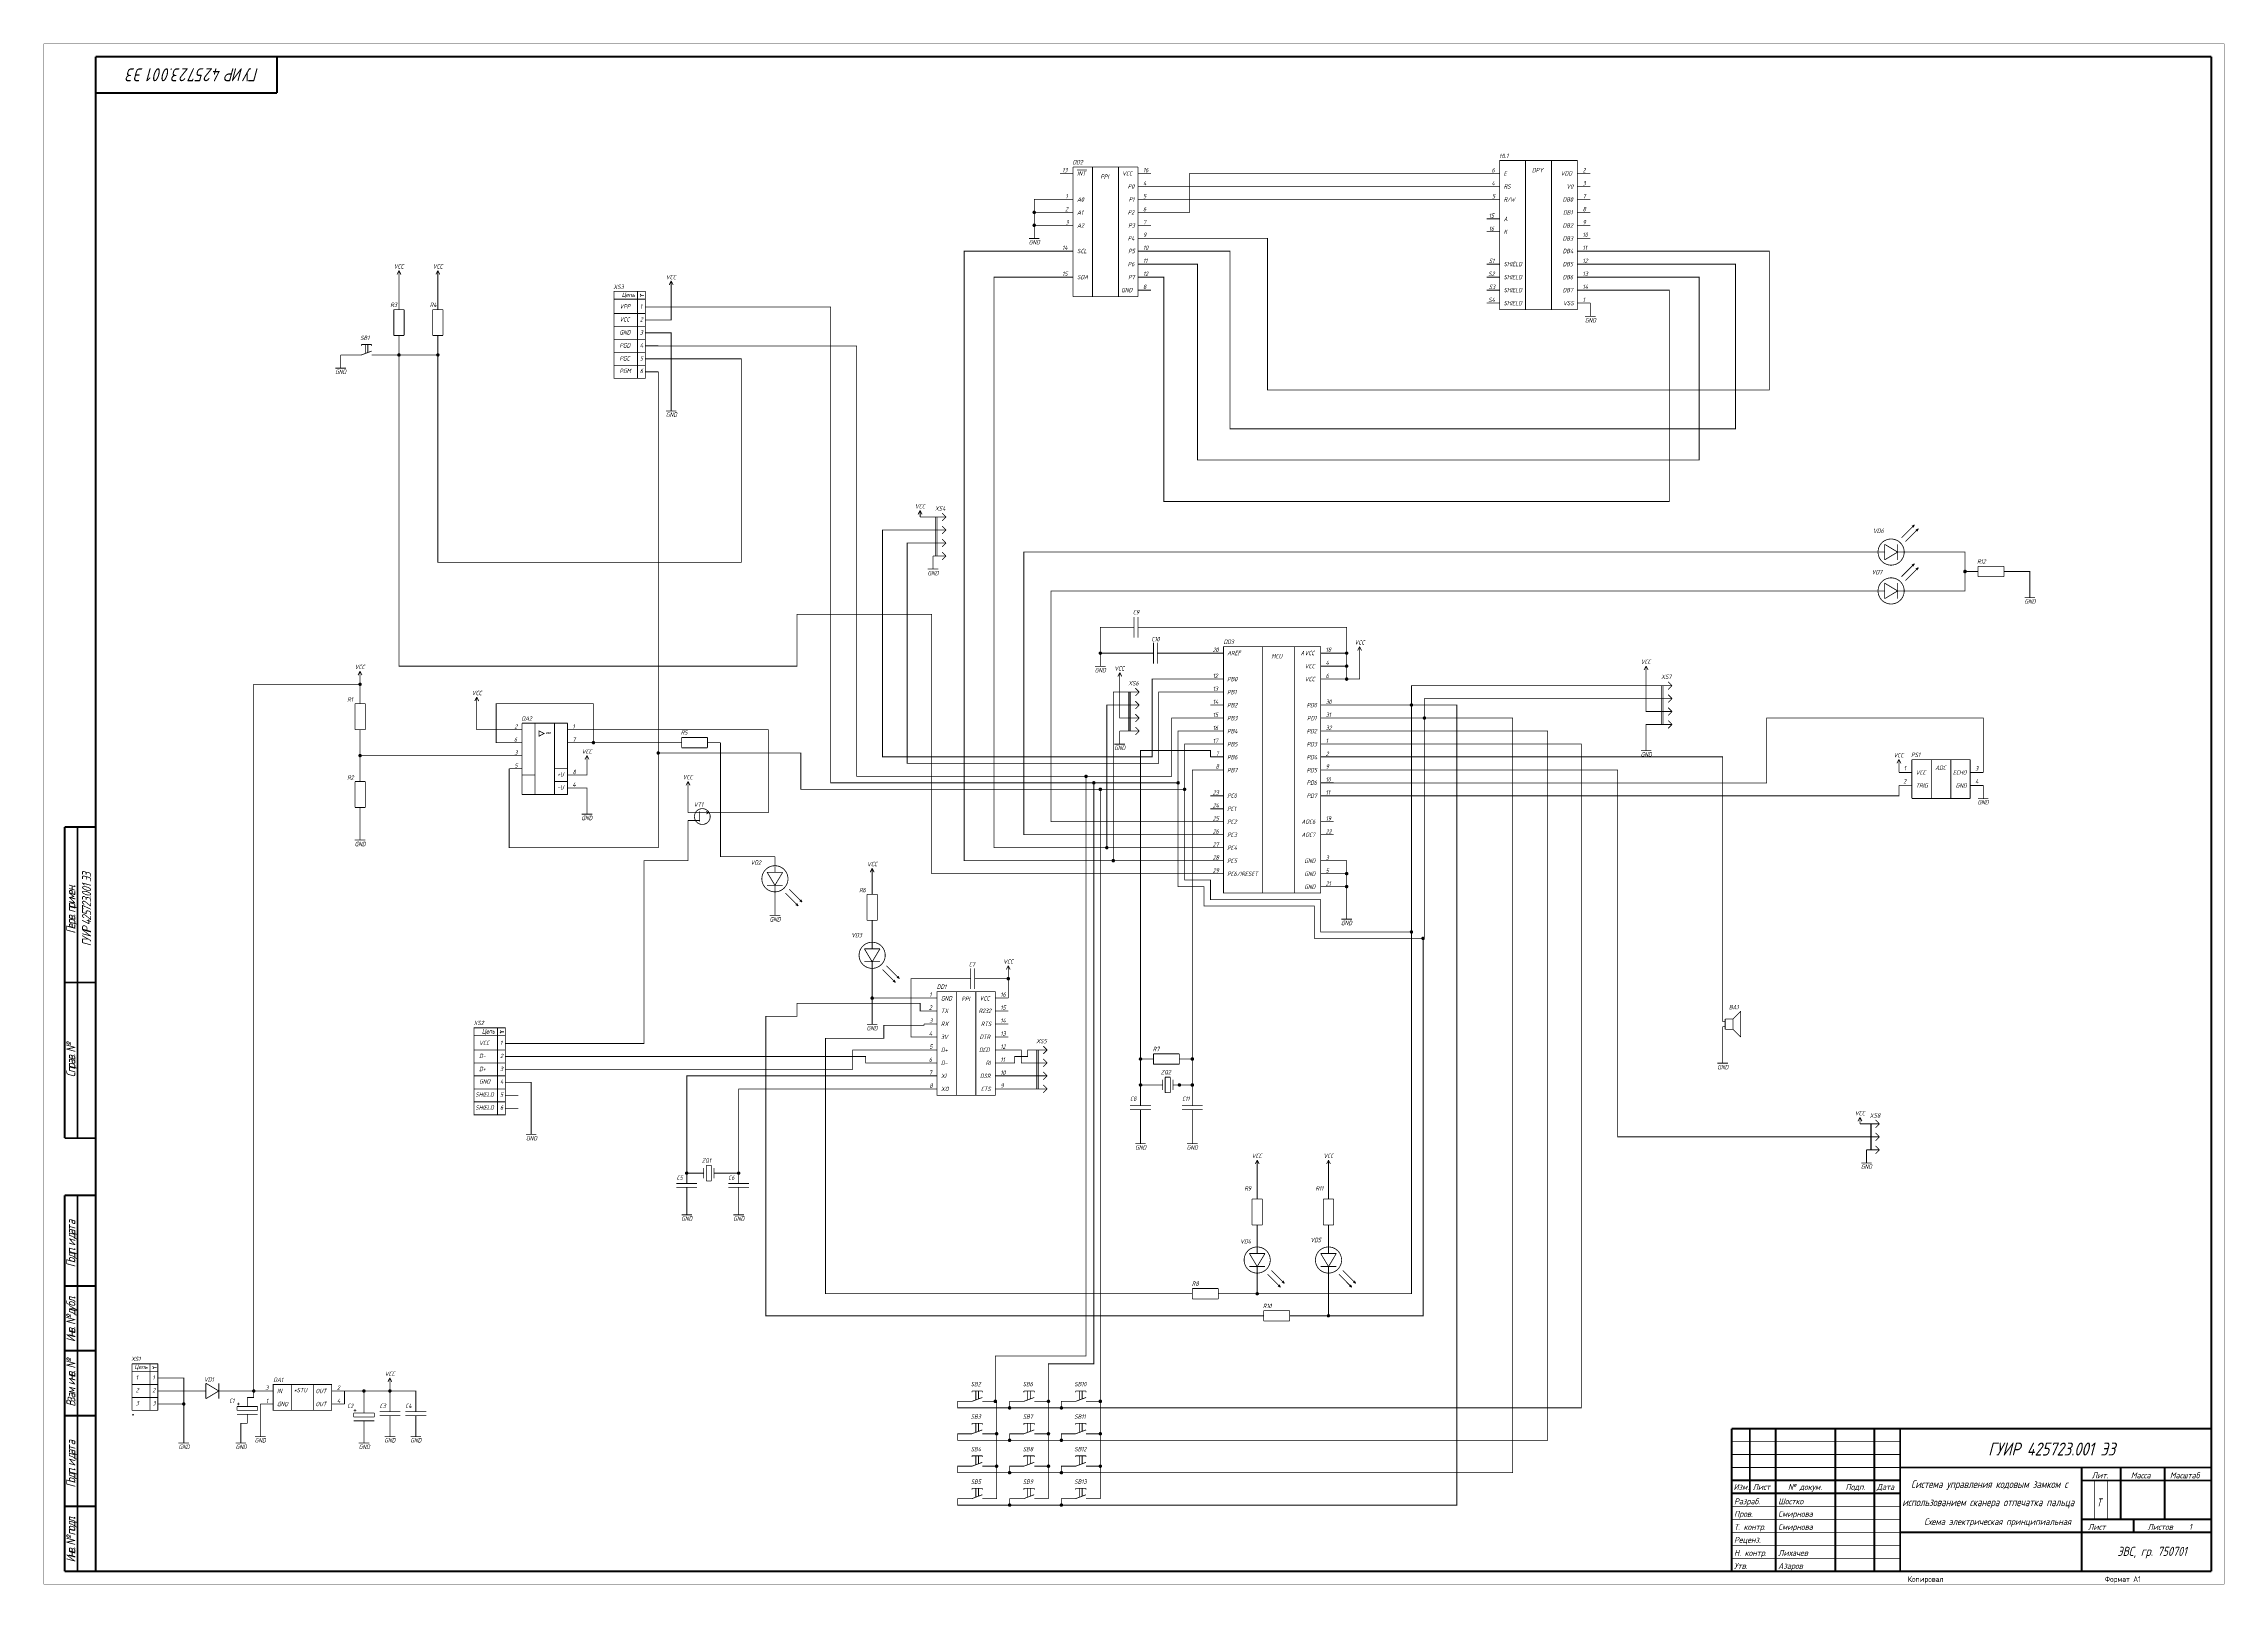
# Model space of a CAD drawing. Header units: millimetres. Extents: x 0 to 841, y 0 to 594.
import ezdxf

# ---------------------------------------------------------------- set-up
doc = ezdxf.new("R2010")
doc.units = ezdxf.units.MM
doc.layers.add('Sheet', color=255, linetype='Continuous')
doc.styles.get("Standard").update_dxf_attribs({"font": '', "oblique": 15})
doc.styles.get('Standard').set_extended_font_data('GOST type A')

msp = doc.modelspace()

# ---------------------------------------------------------------- linework, layer by layer
at = {"layer": 'Sheet', "color": 18, "true_color": 0x000000}
for points, const_width in [([(0, 593.96), (0, 0), (841, 0), (841, 593.96), (0, 593.96), (0, 593.96)], 0.0991), ([(0, 593.96), (0, 0), (841, 0), (841, 593.96), (0, 593.96), (0, 593.96)], 0.0991), ([(561.51, 548.96), (591.5, 548.96), (591.5, 491.46), (561.51, 491.46), (561.51, 548.96)], 0.3), ([(219.93, 498.47), (232, 498.47), (232, 464.98), (219.93, 464.98), (219.93, 498.47)], 0.3), ([(455.02, 361.48), (492.52, 361.48), (492.52, 266.49), (455.02, 266.49), (455.02, 361.48)], 0.3), ([(344.52, 228.51), (367.01, 228.51), (367.01, 188.5), (344.52, 188.5), (344.52, 228.51)], 0.3), ([(165.94, 214.51), (178.02, 214.51), (178.02, 181), (165.94, 181), (165.94, 214.51)], 0.3), ([(88.5, 77), (111.02, 77), (111.02, 67.02), (88.5, 67.02), (88.5, 77)], 0.3)]:
    msp.add_lwpolyline(points, close=True, dxfattribs=dict(at, const_width=const_width))
for points, const_width in [([(20, 5.02), (20, 588.96)], 0.749), ([(836.03, 588.94), (20.03, 588.94)], 0.749), ([(90, 588.96), (90, 574.96)], 0.749), ([(836.03, 588.94), (836.03, 5.02)], 0.749), ([(90, 574.96), (20, 574.96)], 0.749), ([(571.5, 491.46), (571.5, 548.96)], 0.3), ([(581.51, 491.46), (581.51, 548.96)], 0.3), ([(397, 543.96), (392.01, 543.96)], 0.3), ([(397, 546.47), (422, 546.47)], 0.3), ([(397, 496.48), (397, 546.47)], 0.3), ([(399.29, 545.24), (398.53, 545.24)], 0.3), ([(400.94, 545.24), (399.29, 545.24)], 0.3), ([(402.33, 545.24), (400.94, 545.24)], 0.3), ([(402.29, 545.24), (400.94, 545.24)], 0.3), ([(404.51, 496.48), (404.51, 546.47)], 0.3), ([(414.52, 496.48), (414.52, 546.47)], 0.3), ([(422, 546.47), (422, 496.48)], 0.3), ([(422, 543.96), (427.02, 543.96)], 0.3), ([(422, 538.97), (427.02, 538.97)], 0.3), ([(427.02, 528.96), (442, 528.96), (442, 543.96), (556.52, 543.96)], 0.3), ([(427.02, 538.97), (556.52, 538.97)], 0.3), ([(561.51, 543.96), (556.52, 543.96)], 0.3), ([(561.51, 538.97), (556.52, 538.97)], 0.3), ([(591.5, 543.96), (596.5, 543.96)], 0.3), ([(591.5, 538.97), (596.5, 538.97)], 0.3), ([(392.01, 523.96), (382.02, 523.96), (382.02, 528.96), (382.02, 533.97), (392.01, 533.97)], 0.3), ([(397, 533.97), (392.01, 533.97)], 0.3), ([(422, 533.97), (427.02, 533.97)], 0.3), ([(427.02, 533.97), (556.52, 533.97)], 0.3), ([(561.51, 533.97), (556.52, 533.97)], 0.3), ([(591.5, 533.97), (596.5, 533.97)], 0.3), ([(381.5, 528.96), (381.5, 528.98), (381.5, 529), (381.5, 529.05), (381.5, 529.07), (381.52, 529.09), (381.52, 529.11), (381.52, 529.13), (381.55, 529.16), (381.55, 529.18), (381.57, 529.2), (381.57, 529.22), (381.59, 529.25), (381.59, 529.27), (381.61, 529.29), (381.64, 529.31), (381.66, 529.31), (381.66, 529.34), (381.68, 529.36), (381.7, 529.38), (381.72, 529.38), (381.75, 529.4), (381.77, 529.4), (381.79, 529.43), (381.81, 529.43), (381.84, 529.45), (381.86, 529.45), (381.88, 529.45), (381.9, 529.47), (381.93, 529.47), (381.97, 529.47), (381.99, 529.47), (382.02, 529.47)], 0.3), ([(381.5, 528.96), (381.5, 528.98), (381.5, 529), (381.5, 529.05), (381.5, 529.07), (381.52, 529.09), (381.52, 529.11), (381.52, 529.13), (381.55, 529.16), (381.55, 529.18), (381.57, 529.2), (381.57, 529.22), (381.59, 529.25), (381.59, 529.27), (381.61, 529.29), (381.64, 529.31), (381.66, 529.31), (381.66, 529.34), (381.68, 529.36), (381.7, 529.38), (381.72, 529.38), (381.75, 529.4), (381.77, 529.4), (381.79, 529.43), (381.81, 529.43), (381.84, 529.45), (381.86, 529.45), (381.88, 529.45), (381.9, 529.47), (381.93, 529.47), (381.97, 529.47), (381.99, 529.47), (382.02, 529.47)], 0.3), ([(381.5, 528.96), (381.5, 528.98), (381.5, 529), (381.5, 529.05), (381.5, 529.07), (381.52, 529.09), (381.52, 529.11), (381.52, 529.13), (381.55, 529.16), (381.55, 529.18), (381.57, 529.2), (381.57, 529.22), (381.59, 529.25), (381.59, 529.27), (381.61, 529.29), (381.64, 529.31), (381.66, 529.31), (381.66, 529.34), (381.68, 529.36), (381.7, 529.38), (381.72, 529.38), (381.75, 529.4), (381.77, 529.4), (381.79, 529.43), (381.81, 529.43), (381.84, 529.45), (381.86, 529.45), (381.88, 529.45), (381.9, 529.47), (381.93, 529.47), (381.97, 529.47), (381.99, 529.47), (382.02, 529.47)], 0.3), ([(381.5, 528.96), (381.5, 528.98), (381.5, 529), (381.5, 529.05), (381.5, 529.07), (381.52, 529.09), (381.52, 529.11), (381.52, 529.13), (381.55, 529.16), (381.55, 529.18), (381.57, 529.2), (381.57, 529.22), (381.59, 529.25), (381.59, 529.27), (381.61, 529.29), (381.64, 529.31), (381.66, 529.31), (381.66, 529.34), (381.68, 529.36), (381.7, 529.38), (381.72, 529.38), (381.75, 529.4), (381.77, 529.4), (381.79, 529.43), (381.81, 529.43), (381.84, 529.45), (381.86, 529.45), (381.88, 529.45), (381.9, 529.47), (381.93, 529.47), (381.97, 529.47), (381.99, 529.47), (382.02, 529.47)], 0.3), ([(381.5, 528.96), (381.5, 528.98), (381.5, 529), (381.5, 529.05), (381.5, 529.07), (381.52, 529.09), (381.52, 529.11), (381.52, 529.13), (381.55, 529.16), (381.55, 529.18), (381.57, 529.2), (381.57, 529.22), (381.59, 529.25), (381.59, 529.27), (381.61, 529.29), (381.64, 529.31), (381.66, 529.31), (381.66, 529.34), (381.68, 529.36), (381.7, 529.38), (381.72, 529.38), (381.75, 529.4), (381.77, 529.4), (381.79, 529.43), (381.81, 529.43), (381.84, 529.45), (381.86, 529.45), (381.88, 529.45), (381.9, 529.47), (381.93, 529.47), (381.97, 529.47), (381.99, 529.47), (382.02, 529.47)], 0.3), ([(381.5, 528.96), (381.5, 528.98), (381.5, 529), (381.5, 529.05), (381.5, 529.07), (381.52, 529.09), (381.52, 529.11), (381.52, 529.13), (381.55, 529.16), (381.55, 529.18), (381.57, 529.2), (381.57, 529.22), (381.59, 529.25), (381.59, 529.27), (381.61, 529.29), (381.64, 529.31), (381.66, 529.31), (381.66, 529.34), (381.68, 529.36), (381.7, 529.38), (381.72, 529.38), (381.75, 529.4), (381.77, 529.4), (381.79, 529.43), (381.81, 529.43), (381.84, 529.45), (381.86, 529.45), (381.88, 529.45), (381.9, 529.47), (381.93, 529.47), (381.97, 529.47), (381.99, 529.47), (382.02, 529.47)], 0.3), ([(381.5, 528.96), (381.5, 528.98), (381.5, 529), (381.5, 529.05), (381.5, 529.07), (381.52, 529.09), (381.52, 529.11), (381.52, 529.13), (381.55, 529.16), (381.55, 529.18), (381.57, 529.2), (381.57, 529.22), (381.59, 529.25), (381.59, 529.27), (381.61, 529.29), (381.64, 529.31), (381.66, 529.31), (381.66, 529.34), (381.68, 529.36), (381.7, 529.38), (381.72, 529.38), (381.75, 529.4), (381.77, 529.4), (381.79, 529.43), (381.81, 529.43), (381.84, 529.45), (381.86, 529.45), (381.88, 529.45), (381.9, 529.47), (381.93, 529.47), (381.97, 529.47), (381.99, 529.47), (382.02, 529.47)], 0.3), ([(381.5, 528.96), (381.5, 528.98), (381.5, 529), (381.5, 529.05), (381.5, 529.07), (381.52, 529.09), (381.52, 529.11), (381.52, 529.13), (381.55, 529.16), (381.55, 529.18), (381.57, 529.2), (381.57, 529.22), (381.59, 529.25), (381.59, 529.27), (381.61, 529.29), (381.64, 529.31), (381.66, 529.31), (381.66, 529.34), (381.68, 529.36), (381.7, 529.38), (381.72, 529.38), (381.75, 529.4), (381.77, 529.4), (381.79, 529.43), (381.81, 529.43), (381.84, 529.45), (381.86, 529.45), (381.88, 529.45), (381.9, 529.47), (381.93, 529.47), (381.97, 529.47), (381.99, 529.47), (382.02, 529.47)], 0.3), ([(382.02, 528.46), (381.99, 528.46), (381.97, 528.46), (381.93, 528.46), (381.9, 528.46), (381.88, 528.49), (381.86, 528.49), (381.84, 528.49), (381.81, 528.51), (381.79, 528.51), (381.77, 528.53), (381.75, 528.53), (381.72, 528.55), (381.7, 528.55), (381.68, 528.57), (381.66, 528.6), (381.66, 528.6), (381.64, 528.62), (381.61, 528.64), (381.59, 528.66), (381.59, 528.69), (381.57, 528.71), (381.57, 528.73), (381.55, 528.75), (381.55, 528.78), (381.52, 528.78), (381.52, 528.82), (381.52, 528.84), (381.5, 528.87), (381.5, 528.89), (381.5, 528.91), (381.5, 528.93), (381.5, 528.96)], 0.3), ([(381.5, 528.96), (381.5, 528.96)], 0.3), ([(382.02, 528.46), (381.99, 528.46), (381.97, 528.46), (381.93, 528.46), (381.9, 528.46), (381.88, 528.49), (381.86, 528.49), (381.84, 528.49), (381.81, 528.51), (381.79, 528.51), (381.77, 528.53), (381.75, 528.53), (381.72, 528.55), (381.7, 528.55), (381.68, 528.57), (381.66, 528.6), (381.66, 528.6), (381.64, 528.62), (381.61, 528.64), (381.59, 528.66), (381.59, 528.69), (381.57, 528.71), (381.57, 528.73), (381.55, 528.75), (381.55, 528.78), (381.52, 528.78), (381.52, 528.82), (381.52, 528.84), (381.5, 528.87), (381.5, 528.89), (381.5, 528.91), (381.5, 528.93), (381.5, 528.96)], 0.3), ([(381.5, 528.96), (381.5, 528.96)], 0.3), ([(382.02, 528.46), (381.99, 528.46), (381.97, 528.46), (381.93, 528.46), (381.9, 528.46), (381.88, 528.49), (381.86, 528.49), (381.84, 528.49), (381.81, 528.51), (381.79, 528.51), (381.77, 528.53), (381.75, 528.53), (381.72, 528.55), (381.7, 528.55), (381.68, 528.57), (381.66, 528.6), (381.66, 528.6), (381.64, 528.62), (381.61, 528.64), (381.59, 528.66), (381.59, 528.69), (381.57, 528.71), (381.57, 528.73), (381.55, 528.75), (381.55, 528.78), (381.52, 528.78), (381.52, 528.82), (381.52, 528.84), (381.5, 528.87), (381.5, 528.89), (381.5, 528.91), (381.5, 528.93), (381.5, 528.96)], 0.3), ([(381.5, 528.96), (381.5, 528.96)], 0.3), ([(382.02, 528.46), (381.99, 528.46), (381.97, 528.46), (381.93, 528.46), (381.9, 528.46), (381.88, 528.49), (381.86, 528.49), (381.84, 528.49), (381.81, 528.51), (381.79, 528.51), (381.77, 528.53), (381.75, 528.53), (381.72, 528.55), (381.7, 528.55), (381.68, 528.57), (381.66, 528.6), (381.66, 528.6), (381.64, 528.62), (381.61, 528.64), (381.59, 528.66), (381.59, 528.69), (381.57, 528.71), (381.57, 528.73), (381.55, 528.75), (381.55, 528.78), (381.52, 528.78), (381.52, 528.82), (381.52, 528.84), (381.5, 528.87), (381.5, 528.89), (381.5, 528.91), (381.5, 528.93), (381.5, 528.96)], 0.3), ([(381.5, 528.96), (381.5, 528.96)], 0.3), ([(382.02, 528.46), (381.99, 528.46), (381.97, 528.46), (381.93, 528.46), (381.9, 528.46), (381.88, 528.49), (381.86, 528.49), (381.84, 528.49), (381.81, 528.51), (381.79, 528.51), (381.77, 528.53), (381.75, 528.53), (381.72, 528.55), (381.7, 528.55), (381.68, 528.57), (381.66, 528.6), (381.66, 528.6), (381.64, 528.62), (381.61, 528.64), (381.59, 528.66), (381.59, 528.69), (381.57, 528.71), (381.57, 528.73), (381.55, 528.75), (381.55, 528.78), (381.52, 528.78), (381.52, 528.82), (381.52, 528.84), (381.5, 528.87), (381.5, 528.89), (381.5, 528.91), (381.5, 528.93), (381.5, 528.96)], 0.3), ([(381.5, 528.96), (381.5, 528.96)], 0.3), ([(382.02, 528.46), (381.99, 528.46), (381.97, 528.46), (381.93, 528.46), (381.9, 528.46), (381.88, 528.49), (381.86, 528.49), (381.84, 528.49), (381.81, 528.51), (381.79, 528.51), (381.77, 528.53), (381.75, 528.53), (381.72, 528.55), (381.7, 528.55), (381.68, 528.57), (381.66, 528.6), (381.66, 528.6), (381.64, 528.62), (381.61, 528.64), (381.59, 528.66), (381.59, 528.69), (381.57, 528.71), (381.57, 528.73), (381.55, 528.75), (381.55, 528.78), (381.52, 528.78), (381.52, 528.82), (381.52, 528.84), (381.5, 528.87), (381.5, 528.89), (381.5, 528.91), (381.5, 528.93), (381.5, 528.96)], 0.3), ([(381.5, 528.96), (381.5, 528.96)], 0.3), ([(382.02, 528.46), (381.99, 528.46), (381.97, 528.46), (381.93, 528.46), (381.9, 528.46), (381.88, 528.49), (381.86, 528.49), (381.84, 528.49), (381.81, 528.51), (381.79, 528.51), (381.77, 528.53), (381.75, 528.53), (381.72, 528.55), (381.7, 528.55), (381.68, 528.57), (381.66, 528.6), (381.66, 528.6), (381.64, 528.62), (381.61, 528.64), (381.59, 528.66), (381.59, 528.69), (381.57, 528.71), (381.57, 528.73), (381.55, 528.75), (381.55, 528.78), (381.52, 528.78), (381.52, 528.82), (381.52, 528.84), (381.5, 528.87), (381.5, 528.89), (381.5, 528.91), (381.5, 528.93), (381.5, 528.96)], 0.3), ([(381.5, 528.96), (381.5, 528.96)], 0.3), ([(382.02, 528.46), (381.99, 528.46), (381.97, 528.46), (381.93, 528.46), (381.9, 528.46), (381.88, 528.49), (381.86, 528.49), (381.84, 528.49), (381.81, 528.51), (381.79, 528.51), (381.77, 528.53), (381.75, 528.53), (381.72, 528.55), (381.7, 528.55), (381.68, 528.57), (381.66, 528.6), (381.66, 528.6), (381.64, 528.62), (381.61, 528.64), (381.59, 528.66), (381.59, 528.69), (381.57, 528.71), (381.57, 528.73), (381.55, 528.75), (381.55, 528.78), (381.52, 528.78), (381.52, 528.82), (381.52, 528.84), (381.5, 528.87), (381.5, 528.89), (381.5, 528.91), (381.5, 528.93), (381.5, 528.96)], 0.3), ([(381.5, 528.96), (381.5, 528.96)], 0.3), ([(381.5, 523.96), (381.5, 523.98), (381.5, 524.01), (381.5, 524.05), (381.5, 524.07), (381.52, 524.1), (381.52, 524.12), (381.52, 524.14), (381.55, 524.16), (381.55, 524.18), (381.57, 524.21), (381.57, 524.23), (381.59, 524.25), (381.59, 524.27), (381.61, 524.3), (381.64, 524.32), (381.66, 524.32), (381.66, 524.34), (381.68, 524.36), (381.7, 524.39), (381.72, 524.39), (381.75, 524.41), (381.77, 524.41), (381.79, 524.43), (381.81, 524.43), (381.84, 524.45), (381.86, 524.45), (381.88, 524.45), (381.9, 524.48), (381.93, 524.48), (381.97, 524.48), (381.99, 524.48), (382.02, 524.48)], 0.3), ([(381.5, 523.96), (381.5, 523.98), (381.5, 524.01), (381.5, 524.05), (381.5, 524.07), (381.52, 524.1), (381.52, 524.12), (381.52, 524.14), (381.55, 524.16), (381.55, 524.18), (381.57, 524.21), (381.57, 524.23), (381.59, 524.25), (381.59, 524.27), (381.61, 524.3), (381.64, 524.32), (381.66, 524.32), (381.66, 524.34), (381.68, 524.36), (381.7, 524.39), (381.72, 524.39), (381.75, 524.41), (381.77, 524.41), (381.79, 524.43), (381.81, 524.43), (381.84, 524.45), (381.86, 524.45), (381.88, 524.45), (381.9, 524.48), (381.93, 524.48), (381.97, 524.48), (381.99, 524.48), (382.02, 524.48)], 0.3), ([(381.5, 523.96), (381.5, 523.98), (381.5, 524.01), (381.5, 524.05), (381.5, 524.07), (381.52, 524.1), (381.52, 524.12), (381.52, 524.14), (381.55, 524.16), (381.55, 524.18), (381.57, 524.21), (381.57, 524.23), (381.59, 524.25), (381.59, 524.27), (381.61, 524.3), (381.64, 524.32), (381.66, 524.32), (381.66, 524.34), (381.68, 524.36), (381.7, 524.39), (381.72, 524.39), (381.75, 524.41), (381.77, 524.41), (381.79, 524.43), (381.81, 524.43), (381.84, 524.45), (381.86, 524.45), (381.88, 524.45), (381.9, 524.48), (381.93, 524.48), (381.97, 524.48), (381.99, 524.48), (382.02, 524.48)], 0.3), ([(381.5, 523.96), (381.5, 523.98), (381.5, 524.01), (381.5, 524.05), (381.5, 524.07), (381.52, 524.1), (381.52, 524.12), (381.52, 524.14), (381.55, 524.16), (381.55, 524.18), (381.57, 524.21), (381.57, 524.23), (381.59, 524.25), (381.59, 524.27), (381.61, 524.3), (381.64, 524.32), (381.66, 524.32), (381.66, 524.34), (381.68, 524.36), (381.7, 524.39), (381.72, 524.39), (381.75, 524.41), (381.77, 524.41), (381.79, 524.43), (381.81, 524.43), (381.84, 524.45), (381.86, 524.45), (381.88, 524.45), (381.9, 524.48), (381.93, 524.48), (381.97, 524.48), (381.99, 524.48), (382.02, 524.48)], 0.3), ([(381.5, 523.96), (381.5, 523.98), (381.5, 524.01), (381.5, 524.05), (381.5, 524.07), (381.52, 524.1), (381.52, 524.12), (381.52, 524.14), (381.55, 524.16), (381.55, 524.18), (381.57, 524.21), (381.57, 524.23), (381.59, 524.25), (381.59, 524.27), (381.61, 524.3), (381.64, 524.32), (381.66, 524.32), (381.66, 524.34), (381.68, 524.36), (381.7, 524.39), (381.72, 524.39), (381.75, 524.41), (381.77, 524.41), (381.79, 524.43), (381.81, 524.43), (381.84, 524.45), (381.86, 524.45), (381.88, 524.45), (381.9, 524.48), (381.93, 524.48), (381.97, 524.48), (381.99, 524.48), (382.02, 524.48)], 0.3), ([(381.5, 523.96), (381.5, 523.98), (381.5, 524.01), (381.5, 524.05), (381.5, 524.07), (381.52, 524.1), (381.52, 524.12), (381.52, 524.14), (381.55, 524.16), (381.55, 524.18), (381.57, 524.21), (381.57, 524.23), (381.59, 524.25), (381.59, 524.27), (381.61, 524.3), (381.64, 524.32), (381.66, 524.32), (381.66, 524.34), (381.68, 524.36), (381.7, 524.39), (381.72, 524.39), (381.75, 524.41), (381.77, 524.41), (381.79, 524.43), (381.81, 524.43), (381.84, 524.45), (381.86, 524.45), (381.88, 524.45), (381.9, 524.48), (381.93, 524.48), (381.97, 524.48), (381.99, 524.48), (382.02, 524.48)], 0.3), ([(381.5, 523.96), (381.5, 523.98), (381.5, 524.01), (381.5, 524.05), (381.5, 524.07), (381.52, 524.1), (381.52, 524.12), (381.52, 524.14), (381.55, 524.16), (381.55, 524.18), (381.57, 524.21), (381.57, 524.23), (381.59, 524.25), (381.59, 524.27), (381.61, 524.3), (381.64, 524.32), (381.66, 524.32), (381.66, 524.34), (381.68, 524.36), (381.7, 524.39), (381.72, 524.39), (381.75, 524.41), (381.77, 524.41), (381.79, 524.43), (381.81, 524.43), (381.84, 524.45), (381.86, 524.45), (381.88, 524.45), (381.9, 524.48), (381.93, 524.48), (381.97, 524.48), (381.99, 524.48), (382.02, 524.48)], 0.3), ([(381.5, 523.96), (381.5, 523.98), (381.5, 524.01), (381.5, 524.05), (381.5, 524.07), (381.52, 524.1), (381.52, 524.12), (381.52, 524.14), (381.55, 524.16), (381.55, 524.18), (381.57, 524.21), (381.57, 524.23), (381.59, 524.25), (381.59, 524.27), (381.61, 524.3), (381.64, 524.32), (381.66, 524.32), (381.66, 524.34), (381.68, 524.36), (381.7, 524.39), (381.72, 524.39), (381.75, 524.41), (381.77, 524.41), (381.79, 524.43), (381.81, 524.43), (381.84, 524.45), (381.86, 524.45), (381.88, 524.45), (381.9, 524.48), (381.93, 524.48), (381.97, 524.48), (381.99, 524.48), (382.02, 524.48)], 0.3), ([(382.02, 523.47), (381.99, 523.47), (381.97, 523.47), (381.93, 523.47), (381.9, 523.47), (381.88, 523.49), (381.86, 523.49), (381.84, 523.49), (381.81, 523.51), (381.79, 523.51), (381.77, 523.54), (381.75, 523.54), (381.72, 523.56), (381.7, 523.56), (381.68, 523.58), (381.66, 523.6), (381.66, 523.62), (381.64, 523.62), (381.61, 523.65), (381.59, 523.67), (381.59, 523.69), (381.57, 523.71), (381.57, 523.74), (381.55, 523.76), (381.55, 523.76), (381.52, 523.78), (381.52, 523.83), (381.52, 523.85), (381.5, 523.87), (381.5, 523.89), (381.5, 523.92), (381.5, 523.94), (381.5, 523.96)], 0.3), ([(381.5, 523.96), (381.5, 523.96)], 0.3), ([(382.02, 523.47), (381.99, 523.47), (381.97, 523.47), (381.93, 523.47), (381.9, 523.47), (381.88, 523.49), (381.86, 523.49), (381.84, 523.49), (381.81, 523.51), (381.79, 523.51), (381.77, 523.54), (381.75, 523.54), (381.72, 523.56), (381.7, 523.56), (381.68, 523.58), (381.66, 523.6), (381.66, 523.62), (381.64, 523.62), (381.61, 523.65), (381.59, 523.67), (381.59, 523.69), (381.57, 523.71), (381.57, 523.74), (381.55, 523.76), (381.55, 523.76), (381.52, 523.78), (381.52, 523.83), (381.52, 523.85), (381.5, 523.87), (381.5, 523.89), (381.5, 523.92), (381.5, 523.94), (381.5, 523.96)], 0.3), ([(381.5, 523.96), (381.5, 523.96)], 0.3), ([(382.02, 523.47), (381.99, 523.47), (381.97, 523.47), (381.93, 523.47), (381.9, 523.47), (381.88, 523.49), (381.86, 523.49), (381.84, 523.49), (381.81, 523.51), (381.79, 523.51), (381.77, 523.54), (381.75, 523.54), (381.72, 523.56), (381.7, 523.56), (381.68, 523.58), (381.66, 523.6), (381.66, 523.62), (381.64, 523.62), (381.61, 523.65), (381.59, 523.67), (381.59, 523.69), (381.57, 523.71), (381.57, 523.74), (381.55, 523.76), (381.55, 523.76), (381.52, 523.78), (381.52, 523.83), (381.52, 523.85), (381.5, 523.87), (381.5, 523.89), (381.5, 523.92), (381.5, 523.94), (381.5, 523.96)], 0.3), ([(381.5, 523.96), (381.5, 523.96)], 0.3), ([(382.02, 523.47), (381.99, 523.47), (381.97, 523.47), (381.93, 523.47), (381.9, 523.47), (381.88, 523.49), (381.86, 523.49), (381.84, 523.49), (381.81, 523.51), (381.79, 523.51), (381.77, 523.54), (381.75, 523.54), (381.72, 523.56), (381.7, 523.56), (381.68, 523.58), (381.66, 523.6), (381.66, 523.62), (381.64, 523.62), (381.61, 523.65), (381.59, 523.67), (381.59, 523.69), (381.57, 523.71), (381.57, 523.74), (381.55, 523.76), (381.55, 523.76), (381.52, 523.78), (381.52, 523.83), (381.52, 523.85), (381.5, 523.87), (381.5, 523.89), (381.5, 523.92), (381.5, 523.94), (381.5, 523.96)], 0.3), ([(381.5, 523.96), (381.5, 523.96)], 0.3), ([(382.02, 523.47), (381.99, 523.47), (381.97, 523.47), (381.93, 523.47), (381.9, 523.47), (381.88, 523.49), (381.86, 523.49), (381.84, 523.49), (381.81, 523.51), (381.79, 523.51), (381.77, 523.54), (381.75, 523.54), (381.72, 523.56), (381.7, 523.56), (381.68, 523.58), (381.66, 523.6), (381.66, 523.62), (381.64, 523.62), (381.61, 523.65), (381.59, 523.67), (381.59, 523.69), (381.57, 523.71), (381.57, 523.74), (381.55, 523.76), (381.55, 523.76), (381.52, 523.78), (381.52, 523.83), (381.52, 523.85), (381.5, 523.87), (381.5, 523.89), (381.5, 523.92), (381.5, 523.94), (381.5, 523.96)], 0.3), ([(381.5, 523.96), (381.5, 523.96)], 0.3), ([(382.02, 523.47), (381.99, 523.47), (381.97, 523.47), (381.93, 523.47), (381.9, 523.47), (381.88, 523.49), (381.86, 523.49), (381.84, 523.49), (381.81, 523.51), (381.79, 523.51), (381.77, 523.54), (381.75, 523.54), (381.72, 523.56), (381.7, 523.56), (381.68, 523.58), (381.66, 523.6), (381.66, 523.62), (381.64, 523.62), (381.61, 523.65), (381.59, 523.67), (381.59, 523.69), (381.57, 523.71), (381.57, 523.74), (381.55, 523.76), (381.55, 523.76), (381.52, 523.78), (381.52, 523.83), (381.52, 523.85), (381.5, 523.87), (381.5, 523.89), (381.5, 523.92), (381.5, 523.94), (381.5, 523.96)], 0.3), ([(381.5, 523.96), (381.5, 523.96)], 0.3), ([(382.02, 523.47), (381.99, 523.47), (381.97, 523.47), (381.93, 523.47), (381.9, 523.47), (381.88, 523.49), (381.86, 523.49), (381.84, 523.49), (381.81, 523.51), (381.79, 523.51), (381.77, 523.54), (381.75, 523.54), (381.72, 523.56), (381.7, 523.56), (381.68, 523.58), (381.66, 523.6), (381.66, 523.62), (381.64, 523.62), (381.61, 523.65), (381.59, 523.67), (381.59, 523.69), (381.57, 523.71), (381.57, 523.74), (381.55, 523.76), (381.55, 523.76), (381.52, 523.78), (381.52, 523.83), (381.52, 523.85), (381.5, 523.87), (381.5, 523.89), (381.5, 523.92), (381.5, 523.94), (381.5, 523.96)], 0.3), ([(381.5, 523.96), (381.5, 523.96)], 0.3), ([(382.02, 523.47), (381.99, 523.47), (381.97, 523.47), (381.93, 523.47), (381.9, 523.47), (381.88, 523.49), (381.86, 523.49), (381.84, 523.49), (381.81, 523.51), (381.79, 523.51), (381.77, 523.54), (381.75, 523.54), (381.72, 523.56), (381.7, 523.56), (381.68, 523.58), (381.66, 523.6), (381.66, 523.62), (381.64, 523.62), (381.61, 523.65), (381.59, 523.67), (381.59, 523.69), (381.57, 523.71), (381.57, 523.74), (381.55, 523.76), (381.55, 523.76), (381.52, 523.78), (381.52, 523.83), (381.52, 523.85), (381.5, 523.87), (381.5, 523.89), (381.5, 523.92), (381.5, 523.94), (381.5, 523.96)], 0.3), ([(381.5, 523.96), (381.5, 523.96)], 0.3), ([(382.02, 529.47), (382.02, 529.47)], 0.3), ([(382.02, 529.47), (382.04, 529.47), (382.06, 529.47), (382.08, 529.47), (382.11, 529.47), (382.13, 529.45), (382.15, 529.45), (382.2, 529.45), (382.2, 529.43), (382.22, 529.43), (382.24, 529.4), (382.26, 529.4), (382.28, 529.38), (382.31, 529.38), (382.33, 529.36), (382.35, 529.34), (382.37, 529.31), (382.37, 529.31), (382.4, 529.29), (382.42, 529.27), (382.42, 529.25), (382.44, 529.22), (382.44, 529.2), (382.46, 529.18), (382.46, 529.16), (382.49, 529.13), (382.49, 529.11), (382.49, 529.09), (382.51, 529.07), (382.51, 529.05), (382.51, 529), (382.51, 528.98), (382.51, 528.96)], 0.3), ([(382.02, 529.47), (382.02, 529.47)], 0.3), ([(382.02, 529.47), (382.04, 529.47), (382.06, 529.47), (382.08, 529.47), (382.11, 529.47), (382.13, 529.45), (382.15, 529.45), (382.2, 529.45), (382.2, 529.43), (382.22, 529.43), (382.24, 529.4), (382.26, 529.4), (382.28, 529.38), (382.31, 529.38), (382.33, 529.36), (382.35, 529.34), (382.37, 529.31), (382.37, 529.31), (382.4, 529.29), (382.42, 529.27), (382.42, 529.25), (382.44, 529.22), (382.44, 529.2), (382.46, 529.18), (382.46, 529.16), (382.49, 529.13), (382.49, 529.11), (382.49, 529.09), (382.51, 529.07), (382.51, 529.05), (382.51, 529), (382.51, 528.98), (382.51, 528.96)], 0.3), ([(382.02, 529.47), (382.02, 529.47)], 0.3), ([(382.02, 529.47), (382.04, 529.47), (382.06, 529.47), (382.08, 529.47), (382.11, 529.47), (382.13, 529.45), (382.15, 529.45), (382.2, 529.45), (382.2, 529.43), (382.22, 529.43), (382.24, 529.4), (382.26, 529.4), (382.28, 529.38), (382.31, 529.38), (382.33, 529.36), (382.35, 529.34), (382.37, 529.31), (382.37, 529.31), (382.4, 529.29), (382.42, 529.27), (382.42, 529.25), (382.44, 529.22), (382.44, 529.2), (382.46, 529.18), (382.46, 529.16), (382.49, 529.13), (382.49, 529.11), (382.49, 529.09), (382.51, 529.07), (382.51, 529.05), (382.51, 529), (382.51, 528.98), (382.51, 528.96)], 0.3), ([(382.02, 529.47), (382.02, 529.47)], 0.3), ([(382.02, 529.47), (382.04, 529.47), (382.06, 529.47), (382.08, 529.47), (382.11, 529.47), (382.13, 529.45), (382.15, 529.45), (382.2, 529.45), (382.2, 529.43), (382.22, 529.43), (382.24, 529.4), (382.26, 529.4), (382.28, 529.38), (382.31, 529.38), (382.33, 529.36), (382.35, 529.34), (382.37, 529.31), (382.37, 529.31), (382.4, 529.29), (382.42, 529.27), (382.42, 529.25), (382.44, 529.22), (382.44, 529.2), (382.46, 529.18), (382.46, 529.16), (382.49, 529.13), (382.49, 529.11), (382.49, 529.09), (382.51, 529.07), (382.51, 529.05), (382.51, 529), (382.51, 528.98), (382.51, 528.96)], 0.3), ([(382.02, 529.47), (382.02, 529.47)], 0.3), ([(382.02, 529.47), (382.04, 529.47), (382.06, 529.47), (382.08, 529.47), (382.11, 529.47), (382.13, 529.45), (382.15, 529.45), (382.2, 529.45), (382.2, 529.43), (382.22, 529.43), (382.24, 529.4), (382.26, 529.4), (382.28, 529.38), (382.31, 529.38), (382.33, 529.36), (382.35, 529.34), (382.37, 529.31), (382.37, 529.31), (382.4, 529.29), (382.42, 529.27), (382.42, 529.25), (382.44, 529.22), (382.44, 529.2), (382.46, 529.18), (382.46, 529.16), (382.49, 529.13), (382.49, 529.11), (382.49, 529.09), (382.51, 529.07), (382.51, 529.05), (382.51, 529), (382.51, 528.98), (382.51, 528.96)], 0.3), ([(382.02, 529.47), (382.02, 529.47)], 0.3), ([(382.02, 529.47), (382.04, 529.47), (382.06, 529.47), (382.08, 529.47), (382.11, 529.47), (382.13, 529.45), (382.15, 529.45), (382.2, 529.45), (382.2, 529.43), (382.22, 529.43), (382.24, 529.4), (382.26, 529.4), (382.28, 529.38), (382.31, 529.38), (382.33, 529.36), (382.35, 529.34), (382.37, 529.31), (382.37, 529.31), (382.4, 529.29), (382.42, 529.27), (382.42, 529.25), (382.44, 529.22), (382.44, 529.2), (382.46, 529.18), (382.46, 529.16), (382.49, 529.13), (382.49, 529.11), (382.49, 529.09), (382.51, 529.07), (382.51, 529.05), (382.51, 529), (382.51, 528.98), (382.51, 528.96)], 0.3), ([(382.02, 529.47), (382.02, 529.47)], 0.3), ([(382.02, 529.47), (382.04, 529.47), (382.06, 529.47), (382.08, 529.47), (382.11, 529.47), (382.13, 529.45), (382.15, 529.45), (382.2, 529.45), (382.2, 529.43), (382.22, 529.43), (382.24, 529.4), (382.26, 529.4), (382.28, 529.38), (382.31, 529.38), (382.33, 529.36), (382.35, 529.34), (382.37, 529.31), (382.37, 529.31), (382.4, 529.29), (382.42, 529.27), (382.42, 529.25), (382.44, 529.22), (382.44, 529.2), (382.46, 529.18), (382.46, 529.16), (382.49, 529.13), (382.49, 529.11), (382.49, 529.09), (382.51, 529.07), (382.51, 529.05), (382.51, 529), (382.51, 528.98), (382.51, 528.96)], 0.3), ([(382.02, 529.47), (382.02, 529.47)], 0.3), ([(382.02, 529.47), (382.04, 529.47), (382.06, 529.47), (382.08, 529.47), (382.11, 529.47), (382.13, 529.45), (382.15, 529.45), (382.2, 529.45), (382.2, 529.43), (382.22, 529.43), (382.24, 529.4), (382.26, 529.4), (382.28, 529.38), (382.31, 529.38), (382.33, 529.36), (382.35, 529.34), (382.37, 529.31), (382.37, 529.31), (382.4, 529.29), (382.42, 529.27), (382.42, 529.25), (382.44, 529.22), (382.44, 529.2), (382.46, 529.18), (382.46, 529.16), (382.49, 529.13), (382.49, 529.11), (382.49, 529.09), (382.51, 529.07), (382.51, 529.05), (382.51, 529), (382.51, 528.98), (382.51, 528.96)], 0.3), ([(392.01, 528.96), (382.02, 528.96)], 0.3), ([(382.51, 528.96), (382.51, 528.93), (382.51, 528.91), (382.51, 528.89), (382.51, 528.87), (382.49, 528.84), (382.49, 528.82), (382.49, 528.78), (382.46, 528.78), (382.46, 528.75), (382.44, 528.73), (382.44, 528.71), (382.42, 528.69), (382.42, 528.66), (382.4, 528.64), (382.37, 528.62), (382.37, 528.6), (382.35, 528.6), (382.33, 528.57), (382.31, 528.55), (382.28, 528.55), (382.26, 528.53), (382.24, 528.53), (382.22, 528.51), (382.2, 528.51), (382.2, 528.49), (382.15, 528.49), (382.13, 528.49), (382.11, 528.46), (382.08, 528.46), (382.06, 528.46), (382.04, 528.46), (382.02, 528.46)], 0.3), ([(382.51, 528.96), (382.51, 528.93), (382.51, 528.91), (382.51, 528.89), (382.51, 528.87), (382.49, 528.84), (382.49, 528.82), (382.49, 528.78), (382.46, 528.78), (382.46, 528.75), (382.44, 528.73), (382.44, 528.71), (382.42, 528.69), (382.42, 528.66), (382.4, 528.64), (382.37, 528.62), (382.37, 528.6), (382.35, 528.6), (382.33, 528.57), (382.31, 528.55), (382.28, 528.55), (382.26, 528.53), (382.24, 528.53), (382.22, 528.51), (382.2, 528.51), (382.2, 528.49), (382.15, 528.49), (382.13, 528.49), (382.11, 528.46), (382.08, 528.46), (382.06, 528.46), (382.04, 528.46), (382.02, 528.46)], 0.3), ([(382.51, 528.96), (382.51, 528.93), (382.51, 528.91), (382.51, 528.89), (382.51, 528.87), (382.49, 528.84), (382.49, 528.82), (382.49, 528.78), (382.46, 528.78), (382.46, 528.75), (382.44, 528.73), (382.44, 528.71), (382.42, 528.69), (382.42, 528.66), (382.4, 528.64), (382.37, 528.62), (382.37, 528.6), (382.35, 528.6), (382.33, 528.57), (382.31, 528.55), (382.28, 528.55), (382.26, 528.53), (382.24, 528.53), (382.22, 528.51), (382.2, 528.51), (382.2, 528.49), (382.15, 528.49), (382.13, 528.49), (382.11, 528.46), (382.08, 528.46), (382.06, 528.46), (382.04, 528.46), (382.02, 528.46)], 0.3), ([(382.51, 528.96), (382.51, 528.93), (382.51, 528.91), (382.51, 528.89), (382.51, 528.87), (382.49, 528.84), (382.49, 528.82), (382.49, 528.78), (382.46, 528.78), (382.46, 528.75), (382.44, 528.73), (382.44, 528.71), (382.42, 528.69), (382.42, 528.66), (382.4, 528.64), (382.37, 528.62), (382.37, 528.6), (382.35, 528.6), (382.33, 528.57), (382.31, 528.55), (382.28, 528.55), (382.26, 528.53), (382.24, 528.53), (382.22, 528.51), (382.2, 528.51), (382.2, 528.49), (382.15, 528.49), (382.13, 528.49), (382.11, 528.46), (382.08, 528.46), (382.06, 528.46), (382.04, 528.46), (382.02, 528.46)], 0.3), ([(382.51, 528.96), (382.51, 528.93), (382.51, 528.91), (382.51, 528.89), (382.51, 528.87), (382.49, 528.84), (382.49, 528.82), (382.49, 528.78), (382.46, 528.78), (382.46, 528.75), (382.44, 528.73), (382.44, 528.71), (382.42, 528.69), (382.42, 528.66), (382.4, 528.64), (382.37, 528.62), (382.37, 528.6), (382.35, 528.6), (382.33, 528.57), (382.31, 528.55), (382.28, 528.55), (382.26, 528.53), (382.24, 528.53), (382.22, 528.51), (382.2, 528.51), (382.2, 528.49), (382.15, 528.49), (382.13, 528.49), (382.11, 528.46), (382.08, 528.46), (382.06, 528.46), (382.04, 528.46), (382.02, 528.46)], 0.3), ([(382.51, 528.96), (382.51, 528.93), (382.51, 528.91), (382.51, 528.89), (382.51, 528.87), (382.49, 528.84), (382.49, 528.82), (382.49, 528.78), (382.46, 528.78), (382.46, 528.75), (382.44, 528.73), (382.44, 528.71), (382.42, 528.69), (382.42, 528.66), (382.4, 528.64), (382.37, 528.62), (382.37, 528.6), (382.35, 528.6), (382.33, 528.57), (382.31, 528.55), (382.28, 528.55), (382.26, 528.53), (382.24, 528.53), (382.22, 528.51), (382.2, 528.51), (382.2, 528.49), (382.15, 528.49), (382.13, 528.49), (382.11, 528.46), (382.08, 528.46), (382.06, 528.46), (382.04, 528.46), (382.02, 528.46)], 0.3), ([(382.51, 528.96), (382.51, 528.93), (382.51, 528.91), (382.51, 528.89), (382.51, 528.87), (382.49, 528.84), (382.49, 528.82), (382.49, 528.78), (382.46, 528.78), (382.46, 528.75), (382.44, 528.73), (382.44, 528.71), (382.42, 528.69), (382.42, 528.66), (382.4, 528.64), (382.37, 528.62), (382.37, 528.6), (382.35, 528.6), (382.33, 528.57), (382.31, 528.55), (382.28, 528.55), (382.26, 528.53), (382.24, 528.53), (382.22, 528.51), (382.2, 528.51), (382.2, 528.49), (382.15, 528.49), (382.13, 528.49), (382.11, 528.46), (382.08, 528.46), (382.06, 528.46), (382.04, 528.46), (382.02, 528.46)], 0.3), ([(382.51, 528.96), (382.51, 528.93), (382.51, 528.91), (382.51, 528.89), (382.51, 528.87), (382.49, 528.84), (382.49, 528.82), (382.49, 528.78), (382.46, 528.78), (382.46, 528.75), (382.44, 528.73), (382.44, 528.71), (382.42, 528.69), (382.42, 528.66), (382.4, 528.64), (382.37, 528.62), (382.37, 528.6), (382.35, 528.6), (382.33, 528.57), (382.31, 528.55), (382.28, 528.55), (382.26, 528.53), (382.24, 528.53), (382.22, 528.51), (382.2, 528.51), (382.2, 528.49), (382.15, 528.49), (382.13, 528.49), (382.11, 528.46), (382.08, 528.46), (382.06, 528.46), (382.04, 528.46), (382.02, 528.46)], 0.3), ([(382.02, 524.48), (382.02, 524.48)], 0.3), ([(382.02, 524.48), (382.04, 524.48), (382.06, 524.48), (382.08, 524.48), (382.11, 524.48), (382.13, 524.45), (382.15, 524.45), (382.2, 524.45), (382.2, 524.43), (382.22, 524.43), (382.24, 524.41), (382.26, 524.41), (382.28, 524.39), (382.31, 524.39), (382.33, 524.36), (382.35, 524.34), (382.37, 524.32), (382.37, 524.32), (382.4, 524.3), (382.42, 524.27), (382.42, 524.25), (382.44, 524.23), (382.44, 524.21), (382.46, 524.18), (382.46, 524.16), (382.49, 524.14), (382.49, 524.12), (382.49, 524.1), (382.51, 524.07), (382.51, 524.05), (382.51, 524.01), (382.51, 523.98), (382.51, 523.96)], 0.3), ([(382.02, 524.48), (382.02, 524.48)], 0.3), ([(382.02, 524.48), (382.04, 524.48), (382.06, 524.48), (382.08, 524.48), (382.11, 524.48), (382.13, 524.45), (382.15, 524.45), (382.2, 524.45), (382.2, 524.43), (382.22, 524.43), (382.24, 524.41), (382.26, 524.41), (382.28, 524.39), (382.31, 524.39), (382.33, 524.36), (382.35, 524.34), (382.37, 524.32), (382.37, 524.32), (382.4, 524.3), (382.42, 524.27), (382.42, 524.25), (382.44, 524.23), (382.44, 524.21), (382.46, 524.18), (382.46, 524.16), (382.49, 524.14), (382.49, 524.12), (382.49, 524.1), (382.51, 524.07), (382.51, 524.05), (382.51, 524.01), (382.51, 523.98), (382.51, 523.96)], 0.3), ([(382.02, 524.48), (382.02, 524.48)], 0.3), ([(382.02, 524.48), (382.04, 524.48), (382.06, 524.48), (382.08, 524.48), (382.11, 524.48), (382.13, 524.45), (382.15, 524.45), (382.2, 524.45), (382.2, 524.43), (382.22, 524.43), (382.24, 524.41), (382.26, 524.41), (382.28, 524.39), (382.31, 524.39), (382.33, 524.36), (382.35, 524.34), (382.37, 524.32), (382.37, 524.32), (382.4, 524.3), (382.42, 524.27), (382.42, 524.25), (382.44, 524.23), (382.44, 524.21), (382.46, 524.18), (382.46, 524.16), (382.49, 524.14), (382.49, 524.12), (382.49, 524.1), (382.51, 524.07), (382.51, 524.05), (382.51, 524.01), (382.51, 523.98), (382.51, 523.96)], 0.3), ([(382.02, 524.48), (382.02, 524.48)], 0.3), ([(382.02, 524.48), (382.04, 524.48), (382.06, 524.48), (382.08, 524.48), (382.11, 524.48), (382.13, 524.45), (382.15, 524.45), (382.2, 524.45), (382.2, 524.43), (382.22, 524.43), (382.24, 524.41), (382.26, 524.41), (382.28, 524.39), (382.31, 524.39), (382.33, 524.36), (382.35, 524.34), (382.37, 524.32), (382.37, 524.32), (382.4, 524.3), (382.42, 524.27), (382.42, 524.25), (382.44, 524.23), (382.44, 524.21), (382.46, 524.18), (382.46, 524.16), (382.49, 524.14), (382.49, 524.12), (382.49, 524.1), (382.51, 524.07), (382.51, 524.05), (382.51, 524.01), (382.51, 523.98), (382.51, 523.96)], 0.3), ([(382.02, 524.48), (382.02, 524.48)], 0.3), ([(382.02, 524.48), (382.04, 524.48), (382.06, 524.48), (382.08, 524.48), (382.11, 524.48), (382.13, 524.45), (382.15, 524.45), (382.2, 524.45), (382.2, 524.43), (382.22, 524.43), (382.24, 524.41), (382.26, 524.41), (382.28, 524.39), (382.31, 524.39), (382.33, 524.36), (382.35, 524.34), (382.37, 524.32), (382.37, 524.32), (382.4, 524.3), (382.42, 524.27), (382.42, 524.25), (382.44, 524.23), (382.44, 524.21), (382.46, 524.18), (382.46, 524.16), (382.49, 524.14), (382.49, 524.12), (382.49, 524.1), (382.51, 524.07), (382.51, 524.05), (382.51, 524.01), (382.51, 523.98), (382.51, 523.96)], 0.3), ([(382.02, 524.48), (382.02, 524.48)], 0.3), ([(382.02, 524.48), (382.04, 524.48), (382.06, 524.48), (382.08, 524.48), (382.11, 524.48), (382.13, 524.45), (382.15, 524.45), (382.2, 524.45), (382.2, 524.43), (382.22, 524.43), (382.24, 524.41), (382.26, 524.41), (382.28, 524.39), (382.31, 524.39), (382.33, 524.36), (382.35, 524.34), (382.37, 524.32), (382.37, 524.32), (382.4, 524.3), (382.42, 524.27), (382.42, 524.25), (382.44, 524.23), (382.44, 524.21), (382.46, 524.18), (382.46, 524.16), (382.49, 524.14), (382.49, 524.12), (382.49, 524.1), (382.51, 524.07), (382.51, 524.05), (382.51, 524.01), (382.51, 523.98), (382.51, 523.96)], 0.3), ([(382.02, 524.48), (382.02, 524.48)], 0.3), ([(382.02, 524.48), (382.04, 524.48), (382.06, 524.48), (382.08, 524.48), (382.11, 524.48), (382.13, 524.45), (382.15, 524.45), (382.2, 524.45), (382.2, 524.43), (382.22, 524.43), (382.24, 524.41), (382.26, 524.41), (382.28, 524.39), (382.31, 524.39), (382.33, 524.36), (382.35, 524.34), (382.37, 524.32), (382.37, 524.32), (382.4, 524.3), (382.42, 524.27), (382.42, 524.25), (382.44, 524.23), (382.44, 524.21), (382.46, 524.18), (382.46, 524.16), (382.49, 524.14), (382.49, 524.12), (382.49, 524.1), (382.51, 524.07), (382.51, 524.05), (382.51, 524.01), (382.51, 523.98), (382.51, 523.96)], 0.3), ([(382.02, 524.48), (382.02, 524.48)], 0.3), ([(382.02, 524.48), (382.04, 524.48), (382.06, 524.48), (382.08, 524.48), (382.11, 524.48), (382.13, 524.45), (382.15, 524.45), (382.2, 524.45), (382.2, 524.43), (382.22, 524.43), (382.24, 524.41), (382.26, 524.41), (382.28, 524.39), (382.31, 524.39), (382.33, 524.36), (382.35, 524.34), (382.37, 524.32), (382.37, 524.32), (382.4, 524.3), (382.42, 524.27), (382.42, 524.25), (382.44, 524.23), (382.44, 524.21), (382.46, 524.18), (382.46, 524.16), (382.49, 524.14), (382.49, 524.12), (382.49, 524.1), (382.51, 524.07), (382.51, 524.05), (382.51, 524.01), (382.51, 523.98), (382.51, 523.96)], 0.3), ([(382.02, 523.96), (382.02, 518.88)], 0.3), ([(382.51, 523.96), (382.51, 523.94), (382.51, 523.92), (382.51, 523.89), (382.51, 523.87), (382.49, 523.85), (382.49, 523.83), (382.49, 523.78), (382.46, 523.76), (382.46, 523.76), (382.44, 523.74), (382.44, 523.71), (382.42, 523.69), (382.42, 523.67), (382.4, 523.65), (382.37, 523.62), (382.37, 523.62), (382.35, 523.6), (382.33, 523.58), (382.31, 523.56), (382.28, 523.56), (382.26, 523.54), (382.24, 523.54), (382.22, 523.51), (382.2, 523.51), (382.2, 523.49), (382.15, 523.49), (382.13, 523.49), (382.11, 523.47), (382.08, 523.47), (382.06, 523.47), (382.04, 523.47), (382.02, 523.47)], 0.3), ([(382.51, 523.96), (382.51, 523.94), (382.51, 523.92), (382.51, 523.89), (382.51, 523.87), (382.49, 523.85), (382.49, 523.83), (382.49, 523.78), (382.46, 523.76), (382.46, 523.76), (382.44, 523.74), (382.44, 523.71), (382.42, 523.69), (382.42, 523.67), (382.4, 523.65), (382.37, 523.62), (382.37, 523.62), (382.35, 523.6), (382.33, 523.58), (382.31, 523.56), (382.28, 523.56), (382.26, 523.54), (382.24, 523.54), (382.22, 523.51), (382.2, 523.51), (382.2, 523.49), (382.15, 523.49), (382.13, 523.49), (382.11, 523.47), (382.08, 523.47), (382.06, 523.47), (382.04, 523.47), (382.02, 523.47)], 0.3), ([(382.51, 523.96), (382.51, 523.94), (382.51, 523.92), (382.51, 523.89), (382.51, 523.87), (382.49, 523.85), (382.49, 523.83), (382.49, 523.78), (382.46, 523.76), (382.46, 523.76), (382.44, 523.74), (382.44, 523.71), (382.42, 523.69), (382.42, 523.67), (382.4, 523.65), (382.37, 523.62), (382.37, 523.62), (382.35, 523.6), (382.33, 523.58), (382.31, 523.56), (382.28, 523.56), (382.26, 523.54), (382.24, 523.54), (382.22, 523.51), (382.2, 523.51), (382.2, 523.49), (382.15, 523.49), (382.13, 523.49), (382.11, 523.47), (382.08, 523.47), (382.06, 523.47), (382.04, 523.47), (382.02, 523.47)], 0.3), ([(382.51, 523.96), (382.51, 523.94), (382.51, 523.92), (382.51, 523.89), (382.51, 523.87), (382.49, 523.85), (382.49, 523.83), (382.49, 523.78), (382.46, 523.76), (382.46, 523.76), (382.44, 523.74), (382.44, 523.71), (382.42, 523.69), (382.42, 523.67), (382.4, 523.65), (382.37, 523.62), (382.37, 523.62), (382.35, 523.6), (382.33, 523.58), (382.31, 523.56), (382.28, 523.56), (382.26, 523.54), (382.24, 523.54), (382.22, 523.51), (382.2, 523.51), (382.2, 523.49), (382.15, 523.49), (382.13, 523.49), (382.11, 523.47), (382.08, 523.47), (382.06, 523.47), (382.04, 523.47), (382.02, 523.47)], 0.3), ([(382.51, 523.96), (382.51, 523.94), (382.51, 523.92), (382.51, 523.89), (382.51, 523.87), (382.49, 523.85), (382.49, 523.83), (382.49, 523.78), (382.46, 523.76), (382.46, 523.76), (382.44, 523.74), (382.44, 523.71), (382.42, 523.69), (382.42, 523.67), (382.4, 523.65), (382.37, 523.62), (382.37, 523.62), (382.35, 523.6), (382.33, 523.58), (382.31, 523.56), (382.28, 523.56), (382.26, 523.54), (382.24, 523.54), (382.22, 523.51), (382.2, 523.51), (382.2, 523.49), (382.15, 523.49), (382.13, 523.49), (382.11, 523.47), (382.08, 523.47), (382.06, 523.47), (382.04, 523.47), (382.02, 523.47)], 0.3), ([(382.51, 523.96), (382.51, 523.94), (382.51, 523.92), (382.51, 523.89), (382.51, 523.87), (382.49, 523.85), (382.49, 523.83), (382.49, 523.78), (382.46, 523.76), (382.46, 523.76), (382.44, 523.74), (382.44, 523.71), (382.42, 523.69), (382.42, 523.67), (382.4, 523.65), (382.37, 523.62), (382.37, 523.62), (382.35, 523.6), (382.33, 523.58), (382.31, 523.56), (382.28, 523.56), (382.26, 523.54), (382.24, 523.54), (382.22, 523.51), (382.2, 523.51), (382.2, 523.49), (382.15, 523.49), (382.13, 523.49), (382.11, 523.47), (382.08, 523.47), (382.06, 523.47), (382.04, 523.47), (382.02, 523.47)], 0.3), ([(382.51, 523.96), (382.51, 523.94), (382.51, 523.92), (382.51, 523.89), (382.51, 523.87), (382.49, 523.85), (382.49, 523.83), (382.49, 523.78), (382.46, 523.76), (382.46, 523.76), (382.44, 523.74), (382.44, 523.71), (382.42, 523.69), (382.42, 523.67), (382.4, 523.65), (382.37, 523.62), (382.37, 523.62), (382.35, 523.6), (382.33, 523.58), (382.31, 523.56), (382.28, 523.56), (382.26, 523.54), (382.24, 523.54), (382.22, 523.51), (382.2, 523.51), (382.2, 523.49), (382.15, 523.49), (382.13, 523.49), (382.11, 523.47), (382.08, 523.47), (382.06, 523.47), (382.04, 523.47), (382.02, 523.47)], 0.3), ([(382.51, 523.96), (382.51, 523.94), (382.51, 523.92), (382.51, 523.89), (382.51, 523.87), (382.49, 523.85), (382.49, 523.83), (382.49, 523.78), (382.46, 523.76), (382.46, 523.76), (382.44, 523.74), (382.44, 523.71), (382.42, 523.69), (382.42, 523.67), (382.4, 523.65), (382.37, 523.62), (382.37, 523.62), (382.35, 523.6), (382.33, 523.58), (382.31, 523.56), (382.28, 523.56), (382.26, 523.54), (382.24, 523.54), (382.22, 523.51), (382.2, 523.51), (382.2, 523.49), (382.15, 523.49), (382.13, 523.49), (382.11, 523.47), (382.08, 523.47), (382.06, 523.47), (382.04, 523.47), (382.02, 523.47)], 0.3), ([(382.51, 528.96), (382.51, 528.96), (382.51, 528.96), (382.51, 528.96), (382.51, 528.96), (382.51, 528.96), (382.51, 528.96), (382.51, 528.96), (382.51, 528.96), (382.51, 528.96), (382.51, 528.96), (382.51, 528.96), (382.51, 528.96), (382.51, 528.96), (382.51, 528.96), (382.51, 528.96), (382.51, 528.96), (382.51, 528.96), (382.51, 528.96), (382.51, 528.96), (382.51, 528.96), (382.51, 528.96), (382.51, 528.96), (382.51, 528.96), (382.51, 528.96), (382.51, 528.96), (382.51, 528.96), (382.51, 528.96), (382.51, 528.96), (382.51, 528.96), (382.51, 528.96), (382.51, 528.96), (382.51, 528.96)], 0.3), ([(382.51, 528.96), (382.51, 528.96)], 0.3), ([(382.51, 528.96), (382.51, 528.96), (382.51, 528.96), (382.51, 528.96), (382.51, 528.96), (382.51, 528.96), (382.51, 528.96), (382.51, 528.96), (382.51, 528.96), (382.51, 528.96), (382.51, 528.96), (382.51, 528.96), (382.51, 528.96), (382.51, 528.96), (382.51, 528.96), (382.51, 528.96), (382.51, 528.96), (382.51, 528.96), (382.51, 528.96), (382.51, 528.96), (382.51, 528.96), (382.51, 528.96), (382.51, 528.96), (382.51, 528.96), (382.51, 528.96), (382.51, 528.96), (382.51, 528.96), (382.51, 528.96), (382.51, 528.96), (382.51, 528.96), (382.51, 528.96), (382.51, 528.96), (382.51, 528.96)], 0.3), ([(382.51, 528.96), (382.51, 528.96)], 0.3), ([(382.51, 528.96), (382.51, 528.96), (382.51, 528.96), (382.51, 528.96), (382.51, 528.96), (382.51, 528.96), (382.51, 528.96), (382.51, 528.96), (382.51, 528.96), (382.51, 528.96), (382.51, 528.96), (382.51, 528.96), (382.51, 528.96), (382.51, 528.96), (382.51, 528.96), (382.51, 528.96), (382.51, 528.96), (382.51, 528.96), (382.51, 528.96), (382.51, 528.96), (382.51, 528.96), (382.51, 528.96), (382.51, 528.96), (382.51, 528.96), (382.51, 528.96), (382.51, 528.96), (382.51, 528.96), (382.51, 528.96), (382.51, 528.96), (382.51, 528.96), (382.51, 528.96), (382.51, 528.96), (382.51, 528.96)], 0.3), ([(382.51, 528.96), (382.51, 528.96)], 0.3), ([(382.51, 528.96), (382.51, 528.96), (382.51, 528.96), (382.51, 528.96), (382.51, 528.96), (382.51, 528.96), (382.51, 528.96), (382.51, 528.96), (382.51, 528.96), (382.51, 528.96), (382.51, 528.96), (382.51, 528.96), (382.51, 528.96), (382.51, 528.96), (382.51, 528.96), (382.51, 528.96), (382.51, 528.96), (382.51, 528.96), (382.51, 528.96), (382.51, 528.96), (382.51, 528.96), (382.51, 528.96), (382.51, 528.96), (382.51, 528.96), (382.51, 528.96), (382.51, 528.96), (382.51, 528.96), (382.51, 528.96), (382.51, 528.96), (382.51, 528.96), (382.51, 528.96), (382.51, 528.96), (382.51, 528.96)], 0.3), ([(382.51, 528.96), (382.51, 528.96)], 0.3), ([(382.51, 528.96), (382.51, 528.96), (382.51, 528.96), (382.51, 528.96), (382.51, 528.96), (382.51, 528.96), (382.51, 528.96), (382.51, 528.96), (382.51, 528.96), (382.51, 528.96), (382.51, 528.96), (382.51, 528.96), (382.51, 528.96), (382.51, 528.96), (382.51, 528.96), (382.51, 528.96), (382.51, 528.96), (382.51, 528.96), (382.51, 528.96), (382.51, 528.96), (382.51, 528.96), (382.51, 528.96), (382.51, 528.96), (382.51, 528.96), (382.51, 528.96), (382.51, 528.96), (382.51, 528.96), (382.51, 528.96), (382.51, 528.96), (382.51, 528.96), (382.51, 528.96), (382.51, 528.96), (382.51, 528.96)], 0.3), ([(382.51, 528.96), (382.51, 528.96)], 0.3), ([(382.51, 528.96), (382.51, 528.96), (382.51, 528.96), (382.51, 528.96), (382.51, 528.96), (382.51, 528.96), (382.51, 528.96), (382.51, 528.96), (382.51, 528.96), (382.51, 528.96), (382.51, 528.96), (382.51, 528.96), (382.51, 528.96), (382.51, 528.96), (382.51, 528.96), (382.51, 528.96), (382.51, 528.96), (382.51, 528.96), (382.51, 528.96), (382.51, 528.96), (382.51, 528.96), (382.51, 528.96), (382.51, 528.96), (382.51, 528.96), (382.51, 528.96), (382.51, 528.96), (382.51, 528.96), (382.51, 528.96), (382.51, 528.96), (382.51, 528.96), (382.51, 528.96), (382.51, 528.96), (382.51, 528.96)], 0.3), ([(382.51, 528.96), (382.51, 528.96)], 0.3), ([(382.51, 528.96), (382.51, 528.96), (382.51, 528.96), (382.51, 528.96), (382.51, 528.96), (382.51, 528.96), (382.51, 528.96), (382.51, 528.96), (382.51, 528.96), (382.51, 528.96), (382.51, 528.96), (382.51, 528.96), (382.51, 528.96), (382.51, 528.96), (382.51, 528.96), (382.51, 528.96), (382.51, 528.96), (382.51, 528.96), (382.51, 528.96), (382.51, 528.96), (382.51, 528.96), (382.51, 528.96), (382.51, 528.96), (382.51, 528.96), (382.51, 528.96), (382.51, 528.96), (382.51, 528.96), (382.51, 528.96), (382.51, 528.96), (382.51, 528.96), (382.51, 528.96), (382.51, 528.96), (382.51, 528.96)], 0.3), ([(382.51, 528.96), (382.51, 528.96)], 0.3), ([(382.51, 528.96), (382.51, 528.96), (382.51, 528.96), (382.51, 528.96), (382.51, 528.96), (382.51, 528.96), (382.51, 528.96), (382.51, 528.96), (382.51, 528.96), (382.51, 528.96), (382.51, 528.96), (382.51, 528.96), (382.51, 528.96), (382.51, 528.96), (382.51, 528.96), (382.51, 528.96), (382.51, 528.96), (382.51, 528.96), (382.51, 528.96), (382.51, 528.96), (382.51, 528.96), (382.51, 528.96), (382.51, 528.96), (382.51, 528.96), (382.51, 528.96), (382.51, 528.96), (382.51, 528.96), (382.51, 528.96), (382.51, 528.96), (382.51, 528.96), (382.51, 528.96), (382.51, 528.96), (382.51, 528.96)], 0.3), ([(382.51, 528.96), (382.51, 528.96)], 0.3), ([(382.51, 523.96), (382.51, 523.96), (382.51, 523.96), (382.51, 523.96), (382.51, 523.96), (382.51, 523.96), (382.51, 523.96), (382.51, 523.96), (382.51, 523.96), (382.51, 523.96), (382.51, 523.96), (382.51, 523.96), (382.51, 523.96), (382.51, 523.96), (382.51, 523.96), (382.51, 523.96), (382.51, 523.96), (382.51, 523.96), (382.51, 523.96), (382.51, 523.96), (382.51, 523.96), (382.51, 523.96), (382.51, 523.96), (382.51, 523.96), (382.51, 523.96), (382.51, 523.96), (382.51, 523.96), (382.51, 523.96), (382.51, 523.96), (382.51, 523.96), (382.51, 523.96), (382.51, 523.96), (382.51, 523.96)], 0.3), ([(382.51, 523.96), (382.51, 523.96)], 0.3), ([(382.51, 523.96), (382.51, 523.96), (382.51, 523.96), (382.51, 523.96), (382.51, 523.96), (382.51, 523.96), (382.51, 523.96), (382.51, 523.96), (382.51, 523.96), (382.51, 523.96), (382.51, 523.96), (382.51, 523.96), (382.51, 523.96), (382.51, 523.96), (382.51, 523.96), (382.51, 523.96), (382.51, 523.96), (382.51, 523.96), (382.51, 523.96), (382.51, 523.96), (382.51, 523.96), (382.51, 523.96), (382.51, 523.96), (382.51, 523.96), (382.51, 523.96), (382.51, 523.96), (382.51, 523.96), (382.51, 523.96), (382.51, 523.96), (382.51, 523.96), (382.51, 523.96), (382.51, 523.96), (382.51, 523.96)], 0.3), ([(382.51, 523.96), (382.51, 523.96)], 0.3), ([(382.51, 523.96), (382.51, 523.96), (382.51, 523.96), (382.51, 523.96), (382.51, 523.96), (382.51, 523.96), (382.51, 523.96), (382.51, 523.96), (382.51, 523.96), (382.51, 523.96), (382.51, 523.96), (382.51, 523.96), (382.51, 523.96), (382.51, 523.96), (382.51, 523.96), (382.51, 523.96), (382.51, 523.96), (382.51, 523.96), (382.51, 523.96), (382.51, 523.96), (382.51, 523.96), (382.51, 523.96), (382.51, 523.96), (382.51, 523.96), (382.51, 523.96), (382.51, 523.96), (382.51, 523.96), (382.51, 523.96), (382.51, 523.96), (382.51, 523.96), (382.51, 523.96), (382.51, 523.96), (382.51, 523.96)], 0.3), ([(382.51, 523.96), (382.51, 523.96)], 0.3), ([(382.51, 523.96), (382.51, 523.96), (382.51, 523.96), (382.51, 523.96), (382.51, 523.96), (382.51, 523.96), (382.51, 523.96), (382.51, 523.96), (382.51, 523.96), (382.51, 523.96), (382.51, 523.96), (382.51, 523.96), (382.51, 523.96), (382.51, 523.96), (382.51, 523.96), (382.51, 523.96), (382.51, 523.96), (382.51, 523.96), (382.51, 523.96), (382.51, 523.96), (382.51, 523.96), (382.51, 523.96), (382.51, 523.96), (382.51, 523.96), (382.51, 523.96), (382.51, 523.96), (382.51, 523.96), (382.51, 523.96), (382.51, 523.96), (382.51, 523.96), (382.51, 523.96), (382.51, 523.96), (382.51, 523.96)], 0.3), ([(382.51, 523.96), (382.51, 523.96)], 0.3), ([(382.51, 523.96), (382.51, 523.96), (382.51, 523.96), (382.51, 523.96), (382.51, 523.96), (382.51, 523.96), (382.51, 523.96), (382.51, 523.96), (382.51, 523.96), (382.51, 523.96), (382.51, 523.96), (382.51, 523.96), (382.51, 523.96), (382.51, 523.96), (382.51, 523.96), (382.51, 523.96), (382.51, 523.96), (382.51, 523.96), (382.51, 523.96), (382.51, 523.96), (382.51, 523.96), (382.51, 523.96), (382.51, 523.96), (382.51, 523.96), (382.51, 523.96), (382.51, 523.96), (382.51, 523.96), (382.51, 523.96), (382.51, 523.96), (382.51, 523.96), (382.51, 523.96), (382.51, 523.96), (382.51, 523.96)], 0.3), ([(382.51, 523.96), (382.51, 523.96)], 0.3), ([(382.51, 523.96), (382.51, 523.96), (382.51, 523.96), (382.51, 523.96), (382.51, 523.96), (382.51, 523.96), (382.51, 523.96), (382.51, 523.96), (382.51, 523.96), (382.51, 523.96), (382.51, 523.96), (382.51, 523.96), (382.51, 523.96), (382.51, 523.96), (382.51, 523.96), (382.51, 523.96), (382.51, 523.96), (382.51, 523.96), (382.51, 523.96), (382.51, 523.96), (382.51, 523.96), (382.51, 523.96), (382.51, 523.96), (382.51, 523.96), (382.51, 523.96), (382.51, 523.96), (382.51, 523.96), (382.51, 523.96), (382.51, 523.96), (382.51, 523.96), (382.51, 523.96), (382.51, 523.96), (382.51, 523.96)], 0.3), ([(382.51, 523.96), (382.51, 523.96)], 0.3), ([(382.51, 523.96), (382.51, 523.96), (382.51, 523.96), (382.51, 523.96), (382.51, 523.96), (382.51, 523.96), (382.51, 523.96), (382.51, 523.96), (382.51, 523.96), (382.51, 523.96), (382.51, 523.96), (382.51, 523.96), (382.51, 523.96), (382.51, 523.96), (382.51, 523.96), (382.51, 523.96), (382.51, 523.96), (382.51, 523.96), (382.51, 523.96), (382.51, 523.96), (382.51, 523.96), (382.51, 523.96), (382.51, 523.96), (382.51, 523.96), (382.51, 523.96), (382.51, 523.96), (382.51, 523.96), (382.51, 523.96), (382.51, 523.96), (382.51, 523.96), (382.51, 523.96), (382.51, 523.96), (382.51, 523.96)], 0.3), ([(382.51, 523.96), (382.51, 523.96)], 0.3), ([(382.51, 523.96), (382.51, 523.96), (382.51, 523.96), (382.51, 523.96), (382.51, 523.96), (382.51, 523.96), (382.51, 523.96), (382.51, 523.96), (382.51, 523.96), (382.51, 523.96), (382.51, 523.96), (382.51, 523.96), (382.51, 523.96), (382.51, 523.96), (382.51, 523.96), (382.51, 523.96), (382.51, 523.96), (382.51, 523.96), (382.51, 523.96), (382.51, 523.96), (382.51, 523.96), (382.51, 523.96), (382.51, 523.96), (382.51, 523.96), (382.51, 523.96), (382.51, 523.96), (382.51, 523.96), (382.51, 523.96), (382.51, 523.96), (382.51, 523.96), (382.51, 523.96), (382.51, 523.96), (382.51, 523.96)], 0.3), ([(382.51, 523.96), (382.51, 523.96)], 0.3), ([(397, 528.96), (392.01, 528.96)], 0.3), ([(397, 523.96), (392.01, 523.96)], 0.3), ([(422, 528.96), (427.02, 528.96)], 0.3), ([(422, 523.96), (427.02, 523.96)], 0.3), ([(561.51, 526.47), (556.52, 526.47)], 0.3), ([(561.51, 521.47), (556.52, 521.47)], 0.3), ([(591.5, 528.96), (596.5, 528.96)], 0.3), ([(591.5, 523.96), (596.5, 523.96)], 0.3), ([(392.01, 513.97), (392.01, 513.97), (355, 513.97), (355, 278.99), (412.5, 278.99), (412.5, 278.99)], 0.3), ([(379.98, 518.88), (384.03, 518.88)], 0.3), ([(397, 513.97), (392.01, 513.97)], 0.3), ([(422, 518.97), (427.02, 518.97)], 0.3), ([(422, 513.97), (427.02, 513.97)], 0.3), ([(596.5, 513.97), (665.52, 513.97), (665.52, 460.46), (472, 460.46), (472, 518.97), (427.02, 518.97), (427.02, 518.97)], 0.3), ([(596.5, 508.98), (596.5, 508.98), (652.5, 508.98), (652.5, 445.48), (457.51, 445.48), (457.51, 513.97), (427.02, 513.97)], 0.3), ([(591.5, 518.97), (596.5, 518.97)], 0.3), ([(591.5, 513.97), (596.5, 513.97)], 0.3), ([(137, 506.51), (136.24, 504.99)], 0.3), ([(137, 506.51), (137.76, 504.99)], 0.3), ([(137, 503.97), (137, 506.51)], 0.3), ([(152.01, 506.51), (151.25, 504.99)], 0.3), ([(152.01, 506.51), (152.77, 504.99)], 0.3), ([(152.01, 503.97), (152.01, 506.51)], 0.3), ([(422, 508.98), (427.02, 508.98)], 0.3), ([(596.5, 503.96), (596.5, 503.96), (638.5, 503.96), (638.5, 433.47), (445.01, 433.47), (445.01, 508.98), (427.02, 508.98)], 0.3), ([(561.51, 508.98), (556.52, 508.98)], 0.3), ([(591.5, 508.98), (596.5, 508.98)], 0.3), ([(137, 496.48), (137, 503.97)], 0.3), ([(137, 491.47), (137, 496.48)], 0.3), ([(152.01, 496.48), (152.01, 503.97)], 0.3), ([(152.01, 491.47), (152.01, 496.48)], 0.3), ([(229.01, 498.47), (229.01, 464.98)], 0.3), ([(230.51, 496.97), (230.01, 497.48)], 0.3), ([(230.51, 496.97), (230.01, 496.48)], 0.3), ([(231.51, 496.97), (230.51, 496.97)], 0.3), ([(237.01, 487.47), (242, 487.47), (242, 499.97)], 0.3), ([(242, 502.51), (241.24, 500.99)], 0.3), ([(242, 502.51), (242.76, 500.99)], 0.3), ([(242, 499.97), (242, 502.51)], 0.3), ([(410.02, 283.99), (410.02, 283.99), (366.52, 283.99), (366.52, 503.96), (392.01, 503.96), (392.01, 503.96)], 0.3), ([(397, 503.96), (392.01, 503.96)], 0.3), ([(422, 496.48), (397, 496.48)], 0.3), ([(422, 503.96), (427.02, 503.96)], 0.3), ([(422, 498.96), (427.02, 498.96)], 0.3), ([(596.5, 498.96), (596.5, 498.96), (627.01, 498.96), (627.01, 417.48), (432.01, 417.48), (432.01, 503.96), (427.02, 503.96)], 0.3), ([(561.51, 503.96), (556.52, 503.96)], 0.3), ([(561.51, 498.96), (556.52, 498.96)], 0.3), ([(591.5, 503.96), (596.5, 503.96)], 0.3), ([(591.5, 498.96), (596.5, 498.96)], 0.3), ([(139.01, 491.47), (135.01, 491.47)], 0.3), ([(135.01, 491.47), (135.01, 481.47)], 0.3), ([(139.01, 481.47), (139.01, 491.47)], 0.3), ([(154, 491.47), (150, 491.47)], 0.3), ([(150, 491.47), (150, 481.47)], 0.3), ([(154, 481.47), (154, 491.47)], 0.3), ([(232, 495.47), (220.01, 495.47)], 0.3), ([(232, 489.97), (220.01, 489.97)], 0.3), ([(232, 492.48), (237.01, 492.48)], 0.3), ([(237.02, 492.47), (237.02, 492.47), (303.5, 492.47), (303.5, 308.98), (405, 308.98)], 0.3), ([(561.51, 493.97), (556.52, 493.97)], 0.3), ([(591.5, 493.97), (596.5, 493.97)], 0.3), ([(594.48, 488.89), (598.54, 488.89)], 0.3), ([(596.5, 493.97), (596.5, 488.89)], 0.3), ([(135.01, 481.47), (139.01, 481.47)], 0.3), ([(137, 481.47), (137, 476.48)], 0.3), ([(150, 481.47), (154, 481.47)], 0.3), ([(152.01, 481.47), (152.01, 476.48)], 0.3), ([(232, 484.98), (220.01, 484.98)], 0.3), ([(232, 479.98), (220.01, 479.98)], 0.3), ([(232, 487.47), (237.01, 487.47)], 0.3), ([(232, 482.48), (237.01, 482.48)], 0.3), ([(237.01, 482.48), (242, 482.48), (242, 457.48)], 0.3), ([(114.51, 473.98), (114.51, 468.89)], 0.3), ([(114.51, 473.98), (119.51, 473.98)], 0.3), ([(122, 473.98), (119.51, 473.98)], 0.3), ([(122, 473.98), (122.51, 473.98)], 0.3), ([(122.51, 477.98), (126.51, 477.98)], 0.3), ([(122.51, 477.98), (122.51, 477.47)], 0.3), ([(122.51, 473.98), (126.51, 475.48)], 0.3), ([(124.01, 474.47), (124.01, 477.98)], 0.3), ([(125.01, 477.98), (125.01, 474.98)], 0.3), ([(126.51, 477.98), (126.51, 477.47)], 0.3), ([(127.01, 473.98), (126.51, 473.98)], 0.3), ([(127.01, 473.98), (129.51, 473.98)], 0.3), ([(129.51, 473.98), (137, 473.98)], 0.3), ([(136.5, 473.98), (136.5, 474), (136.5, 474.04), (136.51, 474.06), (136.51, 474.08), (136.51, 474.1), (136.52, 474.12), (136.53, 474.16), (136.54, 474.18), (136.54, 474.2), (136.55, 474.23), (136.56, 474.24), (136.59, 474.26), (136.6, 474.28), (136.61, 474.3), (136.63, 474.32), (136.64, 474.34), (136.66, 474.35), (136.68, 474.37), (136.7, 474.38), (136.72, 474.39), (136.74, 474.42), (136.75, 474.43), (136.78, 474.44), (136.8, 474.44), (136.82, 474.45), (136.86, 474.46), (136.88, 474.47), (136.9, 474.47), (136.92, 474.47), (136.94, 474.48), (136.98, 474.48), (137, 474.48)], 0.3), ([(136.5, 473.98), (136.5, 474), (136.5, 474.04), (136.51, 474.06), (136.51, 474.08), (136.51, 474.1), (136.52, 474.12), (136.53, 474.16), (136.54, 474.18), (136.54, 474.2), (136.55, 474.23), (136.56, 474.24), (136.59, 474.26), (136.6, 474.28), (136.61, 474.3), (136.63, 474.32), (136.64, 474.34), (136.66, 474.35), (136.68, 474.37), (136.7, 474.38), (136.72, 474.39), (136.74, 474.42), (136.75, 474.43), (136.78, 474.44), (136.8, 474.44), (136.82, 474.45), (136.86, 474.46), (136.88, 474.47), (136.9, 474.47), (136.92, 474.47), (136.94, 474.48), (136.98, 474.48), (137, 474.48)], 0.3), ([(136.5, 473.98), (136.5, 474), (136.5, 474.04), (136.51, 474.06), (136.51, 474.08), (136.51, 474.1), (136.52, 474.12), (136.53, 474.16), (136.54, 474.18), (136.54, 474.2), (136.55, 474.23), (136.56, 474.24), (136.59, 474.26), (136.6, 474.28), (136.61, 474.3), (136.63, 474.32), (136.64, 474.34), (136.66, 474.35), (136.68, 474.37), (136.7, 474.38), (136.72, 474.39), (136.74, 474.42), (136.75, 474.43), (136.78, 474.44), (136.8, 474.44), (136.82, 474.45), (136.86, 474.46), (136.88, 474.47), (136.9, 474.47), (136.92, 474.47), (136.94, 474.48), (136.98, 474.48), (137, 474.48)], 0.3), ([(136.5, 473.98), (136.5, 474), (136.5, 474.04), (136.51, 474.06), (136.51, 474.08), (136.51, 474.1), (136.52, 474.12), (136.53, 474.16), (136.54, 474.18), (136.54, 474.2), (136.55, 474.23), (136.56, 474.24), (136.59, 474.26), (136.6, 474.28), (136.61, 474.3), (136.63, 474.32), (136.64, 474.34), (136.66, 474.35), (136.68, 474.37), (136.7, 474.38), (136.72, 474.39), (136.74, 474.42), (136.75, 474.43), (136.78, 474.44), (136.8, 474.44), (136.82, 474.45), (136.86, 474.46), (136.88, 474.47), (136.9, 474.47), (136.92, 474.47), (136.94, 474.48), (136.98, 474.48), (137, 474.48)], 0.3), ([(136.5, 473.98), (136.5, 474), (136.5, 474.04), (136.51, 474.06), (136.51, 474.08), (136.51, 474.1), (136.52, 474.12), (136.53, 474.16), (136.54, 474.18), (136.54, 474.2), (136.55, 474.23), (136.56, 474.24), (136.59, 474.26), (136.6, 474.28), (136.61, 474.3), (136.63, 474.32), (136.64, 474.34), (136.66, 474.35), (136.68, 474.37), (136.7, 474.38), (136.72, 474.39), (136.74, 474.42), (136.75, 474.43), (136.78, 474.44), (136.8, 474.44), (136.82, 474.45), (136.86, 474.46), (136.88, 474.47), (136.9, 474.47), (136.92, 474.47), (136.94, 474.48), (136.98, 474.48), (137, 474.48)], 0.3), ([(136.5, 473.98), (136.5, 474), (136.5, 474.04), (136.51, 474.06), (136.51, 474.08), (136.51, 474.1), (136.52, 474.12), (136.53, 474.16), (136.54, 474.18), (136.54, 474.2), (136.55, 474.23), (136.56, 474.24), (136.59, 474.26), (136.6, 474.28), (136.61, 474.3), (136.63, 474.32), (136.64, 474.34), (136.66, 474.35), (136.68, 474.37), (136.7, 474.38), (136.72, 474.39), (136.74, 474.42), (136.75, 474.43), (136.78, 474.44), (136.8, 474.44), (136.82, 474.45), (136.86, 474.46), (136.88, 474.47), (136.9, 474.47), (136.92, 474.47), (136.94, 474.48), (136.98, 474.48), (137, 474.48)], 0.3), ([(136.5, 473.98), (136.5, 474), (136.5, 474.04), (136.51, 474.06), (136.51, 474.08), (136.51, 474.1), (136.52, 474.12), (136.53, 474.16), (136.54, 474.18), (136.54, 474.2), (136.55, 474.23), (136.56, 474.24), (136.59, 474.26), (136.6, 474.28), (136.61, 474.3), (136.63, 474.32), (136.64, 474.34), (136.66, 474.35), (136.68, 474.37), (136.7, 474.38), (136.72, 474.39), (136.74, 474.42), (136.75, 474.43), (136.78, 474.44), (136.8, 474.44), (136.82, 474.45), (136.86, 474.46), (136.88, 474.47), (136.9, 474.47), (136.92, 474.47), (136.94, 474.48), (136.98, 474.48), (137, 474.48)], 0.3), ([(136.5, 473.98), (136.5, 474), (136.5, 474.04), (136.51, 474.06), (136.51, 474.08), (136.51, 474.1), (136.52, 474.12), (136.53, 474.16), (136.54, 474.18), (136.54, 474.2), (136.55, 474.23), (136.56, 474.24), (136.59, 474.26), (136.6, 474.28), (136.61, 474.3), (136.63, 474.32), (136.64, 474.34), (136.66, 474.35), (136.68, 474.37), (136.7, 474.38), (136.72, 474.39), (136.74, 474.42), (136.75, 474.43), (136.78, 474.44), (136.8, 474.44), (136.82, 474.45), (136.86, 474.46), (136.88, 474.47), (136.9, 474.47), (136.92, 474.47), (136.94, 474.48), (136.98, 474.48), (137, 474.48)], 0.3), ([(136.5, 473.98), (136.5, 474), (136.5, 474.04), (136.51, 474.06), (136.51, 474.08), (136.51, 474.1), (136.52, 474.12), (136.53, 474.16), (136.54, 474.18), (136.54, 474.2), (136.55, 474.23), (136.56, 474.24), (136.59, 474.26), (136.6, 474.28), (136.61, 474.3), (136.63, 474.32), (136.64, 474.34), (136.66, 474.35), (136.68, 474.37), (136.7, 474.38), (136.72, 474.39), (136.74, 474.42), (136.75, 474.43), (136.78, 474.44), (136.8, 474.44), (136.82, 474.45), (136.86, 474.46), (136.88, 474.47), (136.9, 474.47), (136.92, 474.47), (136.94, 474.48), (136.98, 474.48), (137, 474.48)], 0.3), ([(136.5, 473.98), (136.5, 474), (136.5, 474.04), (136.51, 474.06), (136.51, 474.08), (136.51, 474.1), (136.52, 474.12), (136.53, 474.16), (136.54, 474.18), (136.54, 474.2), (136.55, 474.23), (136.56, 474.24), (136.59, 474.26), (136.6, 474.28), (136.61, 474.3), (136.63, 474.32), (136.64, 474.34), (136.66, 474.35), (136.68, 474.37), (136.7, 474.38), (136.72, 474.39), (136.74, 474.42), (136.75, 474.43), (136.78, 474.44), (136.8, 474.44), (136.82, 474.45), (136.86, 474.46), (136.88, 474.47), (136.9, 474.47), (136.92, 474.47), (136.94, 474.48), (136.98, 474.48), (137, 474.48)], 0.3), ([(136.5, 473.98), (136.5, 474), (136.5, 474.04), (136.51, 474.06), (136.51, 474.08), (136.51, 474.1), (136.52, 474.12), (136.53, 474.16), (136.54, 474.18), (136.54, 474.2), (136.55, 474.23), (136.56, 474.24), (136.59, 474.26), (136.6, 474.28), (136.61, 474.3), (136.63, 474.32), (136.64, 474.34), (136.66, 474.35), (136.68, 474.37), (136.7, 474.38), (136.72, 474.39), (136.74, 474.42), (136.75, 474.43), (136.78, 474.44), (136.8, 474.44), (136.82, 474.45), (136.86, 474.46), (136.88, 474.47), (136.9, 474.47), (136.92, 474.47), (136.94, 474.48), (136.98, 474.48), (137, 474.48)], 0.3), ([(136.5, 473.98), (136.5, 474), (136.5, 474.04), (136.51, 474.06), (136.51, 474.08), (136.51, 474.1), (136.52, 474.12), (136.53, 474.16), (136.54, 474.18), (136.54, 474.2), (136.55, 474.23), (136.56, 474.24), (136.59, 474.26), (136.6, 474.28), (136.61, 474.3), (136.63, 474.32), (136.64, 474.34), (136.66, 474.35), (136.68, 474.37), (136.7, 474.38), (136.72, 474.39), (136.74, 474.42), (136.75, 474.43), (136.78, 474.44), (136.8, 474.44), (136.82, 474.45), (136.86, 474.46), (136.88, 474.47), (136.9, 474.47), (136.92, 474.47), (136.94, 474.48), (136.98, 474.48), (137, 474.48)], 0.3), ([(136.5, 473.98), (136.5, 474), (136.5, 474.04), (136.51, 474.06), (136.51, 474.08), (136.51, 474.1), (136.52, 474.12), (136.53, 474.16), (136.54, 474.18), (136.54, 474.2), (136.55, 474.23), (136.56, 474.24), (136.59, 474.26), (136.6, 474.28), (136.61, 474.3), (136.63, 474.32), (136.64, 474.34), (136.66, 474.35), (136.68, 474.37), (136.7, 474.38), (136.72, 474.39), (136.74, 474.42), (136.75, 474.43), (136.78, 474.44), (136.8, 474.44), (136.82, 474.45), (136.86, 474.46), (136.88, 474.47), (136.9, 474.47), (136.92, 474.47), (136.94, 474.48), (136.98, 474.48), (137, 474.48)], 0.3), ([(136.5, 473.98), (136.5, 474), (136.5, 474.04), (136.51, 474.06), (136.51, 474.08), (136.51, 474.1), (136.52, 474.12), (136.53, 474.16), (136.54, 474.18), (136.54, 474.2), (136.55, 474.23), (136.56, 474.24), (136.59, 474.26), (136.6, 474.28), (136.61, 474.3), (136.63, 474.32), (136.64, 474.34), (136.66, 474.35), (136.68, 474.37), (136.7, 474.38), (136.72, 474.39), (136.74, 474.42), (136.75, 474.43), (136.78, 474.44), (136.8, 474.44), (136.82, 474.45), (136.86, 474.46), (136.88, 474.47), (136.9, 474.47), (136.92, 474.47), (136.94, 474.48), (136.98, 474.48), (137, 474.48)], 0.3), ([(136.5, 473.98), (136.5, 474), (136.5, 474.04), (136.51, 474.06), (136.51, 474.08), (136.51, 474.1), (136.52, 474.12), (136.53, 474.16), (136.54, 474.18), (136.54, 474.2), (136.55, 474.23), (136.56, 474.24), (136.59, 474.26), (136.6, 474.28), (136.61, 474.3), (136.63, 474.32), (136.64, 474.34), (136.66, 474.35), (136.68, 474.37), (136.7, 474.38), (136.72, 474.39), (136.74, 474.42), (136.75, 474.43), (136.78, 474.44), (136.8, 474.44), (136.82, 474.45), (136.86, 474.46), (136.88, 474.47), (136.9, 474.47), (136.92, 474.47), (136.94, 474.48), (136.98, 474.48), (137, 474.48)], 0.3), ([(136.5, 473.98), (136.5, 474), (136.5, 474.04), (136.51, 474.06), (136.51, 474.08), (136.51, 474.1), (136.52, 474.12), (136.53, 474.16), (136.54, 474.18), (136.54, 474.2), (136.55, 474.23), (136.56, 474.24), (136.59, 474.26), (136.6, 474.28), (136.61, 474.3), (136.63, 474.32), (136.64, 474.34), (136.66, 474.35), (136.68, 474.37), (136.7, 474.38), (136.72, 474.39), (136.74, 474.42), (136.75, 474.43), (136.78, 474.44), (136.8, 474.44), (136.82, 474.45), (136.86, 474.46), (136.88, 474.47), (136.9, 474.47), (136.92, 474.47), (136.94, 474.48), (136.98, 474.48), (137, 474.48)], 0.3), ([(137, 473.46), (136.98, 473.46), (136.94, 473.46), (136.92, 473.48), (136.9, 473.48), (136.88, 473.48), (136.86, 473.49), (136.82, 473.5), (136.8, 473.51), (136.78, 473.52), (136.75, 473.53), (136.74, 473.54), (136.72, 473.55), (136.7, 473.56), (136.68, 473.59), (136.66, 473.6), (136.64, 473.62), (136.63, 473.63), (136.61, 473.65), (136.6, 473.68), (136.59, 473.69), (136.56, 473.71), (136.55, 473.73), (136.54, 473.76), (136.54, 473.78), (136.53, 473.8), (136.52, 473.82), (136.51, 473.86), (136.51, 473.88), (136.51, 473.9), (136.5, 473.92), (136.5, 473.96), (136.5, 473.98)], 0.3), ([(136.5, 473.98), (136.5, 473.98)], 0.3), ([(137, 473.46), (136.98, 473.46), (136.94, 473.46), (136.92, 473.48), (136.9, 473.48), (136.88, 473.48), (136.86, 473.49), (136.82, 473.5), (136.8, 473.51), (136.78, 473.52), (136.75, 473.53), (136.74, 473.54), (136.72, 473.55), (136.7, 473.56), (136.68, 473.59), (136.66, 473.6), (136.64, 473.62), (136.63, 473.63), (136.61, 473.65), (136.6, 473.68), (136.59, 473.69), (136.56, 473.71), (136.55, 473.73), (136.54, 473.76), (136.54, 473.78), (136.53, 473.8), (136.52, 473.82), (136.51, 473.86), (136.51, 473.88), (136.51, 473.9), (136.5, 473.92), (136.5, 473.96), (136.5, 473.98)], 0.3), ([(136.5, 473.98), (136.5, 473.98)], 0.3), ([(137, 473.46), (136.98, 473.46), (136.94, 473.46), (136.92, 473.48), (136.9, 473.48), (136.88, 473.48), (136.86, 473.49), (136.82, 473.5), (136.8, 473.51), (136.78, 473.52), (136.75, 473.53), (136.74, 473.54), (136.72, 473.55), (136.7, 473.56), (136.68, 473.59), (136.66, 473.6), (136.64, 473.62), (136.63, 473.63), (136.61, 473.65), (136.6, 473.68), (136.59, 473.69), (136.56, 473.71), (136.55, 473.73), (136.54, 473.76), (136.54, 473.78), (136.53, 473.8), (136.52, 473.82), (136.51, 473.86), (136.51, 473.88), (136.51, 473.9), (136.5, 473.92), (136.5, 473.96), (136.5, 473.98)], 0.3), ([(136.5, 473.98), (136.5, 473.98)], 0.3), ([(137, 473.46), (136.98, 473.46), (136.94, 473.46), (136.92, 473.48), (136.9, 473.48), (136.88, 473.48), (136.86, 473.49), (136.82, 473.5), (136.8, 473.51), (136.78, 473.52), (136.75, 473.53), (136.74, 473.54), (136.72, 473.55), (136.7, 473.56), (136.68, 473.59), (136.66, 473.6), (136.64, 473.62), (136.63, 473.63), (136.61, 473.65), (136.6, 473.68), (136.59, 473.69), (136.56, 473.71), (136.55, 473.73), (136.54, 473.76), (136.54, 473.78), (136.53, 473.8), (136.52, 473.82), (136.51, 473.86), (136.51, 473.88), (136.51, 473.9), (136.5, 473.92), (136.5, 473.96), (136.5, 473.98)], 0.3), ([(136.5, 473.98), (136.5, 473.98)], 0.3), ([(137, 473.46), (136.98, 473.46), (136.94, 473.46), (136.92, 473.48), (136.9, 473.48), (136.88, 473.48), (136.86, 473.49), (136.82, 473.5), (136.8, 473.51), (136.78, 473.52), (136.75, 473.53), (136.74, 473.54), (136.72, 473.55), (136.7, 473.56), (136.68, 473.59), (136.66, 473.6), (136.64, 473.62), (136.63, 473.63), (136.61, 473.65), (136.6, 473.68), (136.59, 473.69), (136.56, 473.71), (136.55, 473.73), (136.54, 473.76), (136.54, 473.78), (136.53, 473.8), (136.52, 473.82), (136.51, 473.86), (136.51, 473.88), (136.51, 473.9), (136.5, 473.92), (136.5, 473.96), (136.5, 473.98)], 0.3), ([(136.5, 473.98), (136.5, 473.98)], 0.3), ([(137, 473.46), (136.98, 473.46), (136.94, 473.46), (136.92, 473.48), (136.9, 473.48), (136.88, 473.48), (136.86, 473.49), (136.82, 473.5), (136.8, 473.51), (136.78, 473.52), (136.75, 473.53), (136.74, 473.54), (136.72, 473.55), (136.7, 473.56), (136.68, 473.59), (136.66, 473.6), (136.64, 473.62), (136.63, 473.63), (136.61, 473.65), (136.6, 473.68), (136.59, 473.69), (136.56, 473.71), (136.55, 473.73), (136.54, 473.76), (136.54, 473.78), (136.53, 473.8), (136.52, 473.82), (136.51, 473.86), (136.51, 473.88), (136.51, 473.9), (136.5, 473.92), (136.5, 473.96), (136.5, 473.98)], 0.3), ([(136.5, 473.98), (136.5, 473.98)], 0.3), ([(137, 473.46), (136.98, 473.46), (136.94, 473.46), (136.92, 473.48), (136.9, 473.48), (136.88, 473.48), (136.86, 473.49), (136.82, 473.5), (136.8, 473.51), (136.78, 473.52), (136.75, 473.53), (136.74, 473.54), (136.72, 473.55), (136.7, 473.56), (136.68, 473.59), (136.66, 473.6), (136.64, 473.62), (136.63, 473.63), (136.61, 473.65), (136.6, 473.68), (136.59, 473.69), (136.56, 473.71), (136.55, 473.73), (136.54, 473.76), (136.54, 473.78), (136.53, 473.8), (136.52, 473.82), (136.51, 473.86), (136.51, 473.88), (136.51, 473.9), (136.5, 473.92), (136.5, 473.96), (136.5, 473.98)], 0.3), ([(136.5, 473.98), (136.5, 473.98)], 0.3), ([(137, 473.46), (136.98, 473.46), (136.94, 473.46), (136.92, 473.48), (136.9, 473.48), (136.88, 473.48), (136.86, 473.49), (136.82, 473.5), (136.8, 473.51), (136.78, 473.52), (136.75, 473.53), (136.74, 473.54), (136.72, 473.55), (136.7, 473.56), (136.68, 473.59), (136.66, 473.6), (136.64, 473.62), (136.63, 473.63), (136.61, 473.65), (136.6, 473.68), (136.59, 473.69), (136.56, 473.71), (136.55, 473.73), (136.54, 473.76), (136.54, 473.78), (136.53, 473.8), (136.52, 473.82), (136.51, 473.86), (136.51, 473.88), (136.51, 473.9), (136.5, 473.92), (136.5, 473.96), (136.5, 473.98)], 0.3), ([(136.5, 473.98), (136.5, 473.98)], 0.3), ([(137, 473.46), (136.98, 473.46), (136.94, 473.46), (136.92, 473.48), (136.9, 473.48), (136.88, 473.48), (136.86, 473.49), (136.82, 473.5), (136.8, 473.51), (136.78, 473.52), (136.75, 473.53), (136.74, 473.54), (136.72, 473.55), (136.7, 473.56), (136.68, 473.59), (136.66, 473.6), (136.64, 473.62), (136.63, 473.63), (136.61, 473.65), (136.6, 473.68), (136.59, 473.69), (136.56, 473.71), (136.55, 473.73), (136.54, 473.76), (136.54, 473.78), (136.53, 473.8), (136.52, 473.82), (136.51, 473.86), (136.51, 473.88), (136.51, 473.9), (136.5, 473.92), (136.5, 473.96), (136.5, 473.98)], 0.3), ([(136.5, 473.98), (136.5, 473.98)], 0.3), ([(137, 473.46), (136.98, 473.46), (136.94, 473.46), (136.92, 473.48), (136.9, 473.48), (136.88, 473.48), (136.86, 473.49), (136.82, 473.5), (136.8, 473.51), (136.78, 473.52), (136.75, 473.53), (136.74, 473.54), (136.72, 473.55), (136.7, 473.56), (136.68, 473.59), (136.66, 473.6), (136.64, 473.62), (136.63, 473.63), (136.61, 473.65), (136.6, 473.68), (136.59, 473.69), (136.56, 473.71), (136.55, 473.73), (136.54, 473.76), (136.54, 473.78), (136.53, 473.8), (136.52, 473.82), (136.51, 473.86), (136.51, 473.88), (136.51, 473.9), (136.5, 473.92), (136.5, 473.96), (136.5, 473.98)], 0.3), ([(136.5, 473.98), (136.5, 473.98)], 0.3), ([(137, 473.46), (136.98, 473.46), (136.94, 473.46), (136.92, 473.48), (136.9, 473.48), (136.88, 473.48), (136.86, 473.49), (136.82, 473.5), (136.8, 473.51), (136.78, 473.52), (136.75, 473.53), (136.74, 473.54), (136.72, 473.55), (136.7, 473.56), (136.68, 473.59), (136.66, 473.6), (136.64, 473.62), (136.63, 473.63), (136.61, 473.65), (136.6, 473.68), (136.59, 473.69), (136.56, 473.71), (136.55, 473.73), (136.54, 473.76), (136.54, 473.78), (136.53, 473.8), (136.52, 473.82), (136.51, 473.86), (136.51, 473.88), (136.51, 473.9), (136.5, 473.92), (136.5, 473.96), (136.5, 473.98)], 0.3), ([(136.5, 473.98), (136.5, 473.98)], 0.3), ([(137, 473.46), (136.98, 473.46), (136.94, 473.46), (136.92, 473.48), (136.9, 473.48), (136.88, 473.48), (136.86, 473.49), (136.82, 473.5), (136.8, 473.51), (136.78, 473.52), (136.75, 473.53), (136.74, 473.54), (136.72, 473.55), (136.7, 473.56), (136.68, 473.59), (136.66, 473.6), (136.64, 473.62), (136.63, 473.63), (136.61, 473.65), (136.6, 473.68), (136.59, 473.69), (136.56, 473.71), (136.55, 473.73), (136.54, 473.76), (136.54, 473.78), (136.53, 473.8), (136.52, 473.82), (136.51, 473.86), (136.51, 473.88), (136.51, 473.9), (136.5, 473.92), (136.5, 473.96), (136.5, 473.98)], 0.3), ([(136.5, 473.98), (136.5, 473.98)], 0.3), ([(137, 473.46), (136.98, 473.46), (136.94, 473.46), (136.92, 473.48), (136.9, 473.48), (136.88, 473.48), (136.86, 473.49), (136.82, 473.5), (136.8, 473.51), (136.78, 473.52), (136.75, 473.53), (136.74, 473.54), (136.72, 473.55), (136.7, 473.56), (136.68, 473.59), (136.66, 473.6), (136.64, 473.62), (136.63, 473.63), (136.61, 473.65), (136.6, 473.68), (136.59, 473.69), (136.56, 473.71), (136.55, 473.73), (136.54, 473.76), (136.54, 473.78), (136.53, 473.8), (136.52, 473.82), (136.51, 473.86), (136.51, 473.88), (136.51, 473.9), (136.5, 473.92), (136.5, 473.96), (136.5, 473.98)], 0.3), ([(136.5, 473.98), (136.5, 473.98)], 0.3), ([(137, 473.46), (136.98, 473.46), (136.94, 473.46), (136.92, 473.48), (136.9, 473.48), (136.88, 473.48), (136.86, 473.49), (136.82, 473.5), (136.8, 473.51), (136.78, 473.52), (136.75, 473.53), (136.74, 473.54), (136.72, 473.55), (136.7, 473.56), (136.68, 473.59), (136.66, 473.6), (136.64, 473.62), (136.63, 473.63), (136.61, 473.65), (136.6, 473.68), (136.59, 473.69), (136.56, 473.71), (136.55, 473.73), (136.54, 473.76), (136.54, 473.78), (136.53, 473.8), (136.52, 473.82), (136.51, 473.86), (136.51, 473.88), (136.51, 473.9), (136.5, 473.92), (136.5, 473.96), (136.5, 473.98)], 0.3), ([(136.5, 473.98), (136.5, 473.98)], 0.3), ([(137, 473.46), (136.98, 473.46), (136.94, 473.46), (136.92, 473.48), (136.9, 473.48), (136.88, 473.48), (136.86, 473.49), (136.82, 473.5), (136.8, 473.51), (136.78, 473.52), (136.75, 473.53), (136.74, 473.54), (136.72, 473.55), (136.7, 473.56), (136.68, 473.59), (136.66, 473.6), (136.64, 473.62), (136.63, 473.63), (136.61, 473.65), (136.6, 473.68), (136.59, 473.69), (136.56, 473.71), (136.55, 473.73), (136.54, 473.76), (136.54, 473.78), (136.53, 473.8), (136.52, 473.82), (136.51, 473.86), (136.51, 473.88), (136.51, 473.9), (136.5, 473.92), (136.5, 473.96), (136.5, 473.98)], 0.3), ([(136.5, 473.98), (136.5, 473.98)], 0.3), ([(137, 473.46), (136.98, 473.46), (136.94, 473.46), (136.92, 473.48), (136.9, 473.48), (136.88, 473.48), (136.86, 473.49), (136.82, 473.5), (136.8, 473.51), (136.78, 473.52), (136.75, 473.53), (136.74, 473.54), (136.72, 473.55), (136.7, 473.56), (136.68, 473.59), (136.66, 473.6), (136.64, 473.62), (136.63, 473.63), (136.61, 473.65), (136.6, 473.68), (136.59, 473.69), (136.56, 473.71), (136.55, 473.73), (136.54, 473.76), (136.54, 473.78), (136.53, 473.8), (136.52, 473.82), (136.51, 473.86), (136.51, 473.88), (136.51, 473.9), (136.5, 473.92), (136.5, 473.96), (136.5, 473.98)], 0.3), ([(136.5, 473.98), (136.5, 473.98)], 0.3), ([(137, 476.48), (137, 473.98)], 0.3), ([(137, 473.98), (152.01, 473.98), (152.01, 473.98), (152.01, 476.48)], 0.3), ([(137, 474.48), (137, 474.48)], 0.3), ([(137, 474.48), (137.02, 474.48), (137.06, 474.48), (137.08, 474.47), (137.1, 474.47), (137.12, 474.47), (137.16, 474.46), (137.18, 474.45), (137.2, 474.44), (137.22, 474.44), (137.25, 474.43), (137.27, 474.42), (137.29, 474.39), (137.3, 474.38), (137.33, 474.37), (137.35, 474.35), (137.36, 474.34), (137.38, 474.32), (137.39, 474.3), (137.42, 474.28), (137.43, 474.26), (137.44, 474.24), (137.45, 474.23), (137.46, 474.2), (137.47, 474.18), (137.48, 474.16), (137.49, 474.12), (137.5, 474.1), (137.5, 474.08), (137.5, 474.06), (137.52, 474.04), (137.52, 474), (137.52, 473.98)], 0.3), ([(137, 474.48), (137, 474.48)], 0.3), ([(137, 474.48), (137.02, 474.48), (137.06, 474.48), (137.08, 474.47), (137.1, 474.47), (137.12, 474.47), (137.16, 474.46), (137.18, 474.45), (137.2, 474.44), (137.22, 474.44), (137.25, 474.43), (137.27, 474.42), (137.29, 474.39), (137.3, 474.38), (137.33, 474.37), (137.35, 474.35), (137.36, 474.34), (137.38, 474.32), (137.39, 474.3), (137.42, 474.28), (137.43, 474.26), (137.44, 474.24), (137.45, 474.23), (137.46, 474.2), (137.47, 474.18), (137.48, 474.16), (137.49, 474.12), (137.5, 474.1), (137.5, 474.08), (137.5, 474.06), (137.52, 474.04), (137.52, 474), (137.52, 473.98)], 0.3), ([(137, 474.48), (137, 474.48)], 0.3), ([(137, 474.48), (137.02, 474.48), (137.06, 474.48), (137.08, 474.47), (137.1, 474.47), (137.12, 474.47), (137.16, 474.46), (137.18, 474.45), (137.2, 474.44), (137.22, 474.44), (137.25, 474.43), (137.27, 474.42), (137.29, 474.39), (137.3, 474.38), (137.33, 474.37), (137.35, 474.35), (137.36, 474.34), (137.38, 474.32), (137.39, 474.3), (137.42, 474.28), (137.43, 474.26), (137.44, 474.24), (137.45, 474.23), (137.46, 474.2), (137.47, 474.18), (137.48, 474.16), (137.49, 474.12), (137.5, 474.1), (137.5, 474.08), (137.5, 474.06), (137.52, 474.04), (137.52, 474), (137.52, 473.98)], 0.3), ([(137, 474.48), (137, 474.48)], 0.3), ([(137, 474.48), (137.02, 474.48), (137.06, 474.48), (137.08, 474.47), (137.1, 474.47), (137.12, 474.47), (137.16, 474.46), (137.18, 474.45), (137.2, 474.44), (137.22, 474.44), (137.25, 474.43), (137.27, 474.42), (137.29, 474.39), (137.3, 474.38), (137.33, 474.37), (137.35, 474.35), (137.36, 474.34), (137.38, 474.32), (137.39, 474.3), (137.42, 474.28), (137.43, 474.26), (137.44, 474.24), (137.45, 474.23), (137.46, 474.2), (137.47, 474.18), (137.48, 474.16), (137.49, 474.12), (137.5, 474.1), (137.5, 474.08), (137.5, 474.06), (137.52, 474.04), (137.52, 474), (137.52, 473.98)], 0.3), ([(137, 474.48), (137, 474.48)], 0.3), ([(137, 474.48), (137.02, 474.48), (137.06, 474.48), (137.08, 474.47), (137.1, 474.47), (137.12, 474.47), (137.16, 474.46), (137.18, 474.45), (137.2, 474.44), (137.22, 474.44), (137.25, 474.43), (137.27, 474.42), (137.29, 474.39), (137.3, 474.38), (137.33, 474.37), (137.35, 474.35), (137.36, 474.34), (137.38, 474.32), (137.39, 474.3), (137.42, 474.28), (137.43, 474.26), (137.44, 474.24), (137.45, 474.23), (137.46, 474.2), (137.47, 474.18), (137.48, 474.16), (137.49, 474.12), (137.5, 474.1), (137.5, 474.08), (137.5, 474.06), (137.52, 474.04), (137.52, 474), (137.52, 473.98)], 0.3), ([(137, 474.48), (137, 474.48)], 0.3), ([(137, 474.48), (137.02, 474.48), (137.06, 474.48), (137.08, 474.47), (137.1, 474.47), (137.12, 474.47), (137.16, 474.46), (137.18, 474.45), (137.2, 474.44), (137.22, 474.44), (137.25, 474.43), (137.27, 474.42), (137.29, 474.39), (137.3, 474.38), (137.33, 474.37), (137.35, 474.35), (137.36, 474.34), (137.38, 474.32), (137.39, 474.3), (137.42, 474.28), (137.43, 474.26), (137.44, 474.24), (137.45, 474.23), (137.46, 474.2), (137.47, 474.18), (137.48, 474.16), (137.49, 474.12), (137.5, 474.1), (137.5, 474.08), (137.5, 474.06), (137.52, 474.04), (137.52, 474), (137.52, 473.98)], 0.3), ([(137, 474.48), (137, 474.48)], 0.3), ([(137, 474.48), (137.02, 474.48), (137.06, 474.48), (137.08, 474.47), (137.1, 474.47), (137.12, 474.47), (137.16, 474.46), (137.18, 474.45), (137.2, 474.44), (137.22, 474.44), (137.25, 474.43), (137.27, 474.42), (137.29, 474.39), (137.3, 474.38), (137.33, 474.37), (137.35, 474.35), (137.36, 474.34), (137.38, 474.32), (137.39, 474.3), (137.42, 474.28), (137.43, 474.26), (137.44, 474.24), (137.45, 474.23), (137.46, 474.2), (137.47, 474.18), (137.48, 474.16), (137.49, 474.12), (137.5, 474.1), (137.5, 474.08), (137.5, 474.06), (137.52, 474.04), (137.52, 474), (137.52, 473.98)], 0.3), ([(137, 474.48), (137, 474.48)], 0.3), ([(137, 474.48), (137.02, 474.48), (137.06, 474.48), (137.08, 474.47), (137.1, 474.47), (137.12, 474.47), (137.16, 474.46), (137.18, 474.45), (137.2, 474.44), (137.22, 474.44), (137.25, 474.43), (137.27, 474.42), (137.29, 474.39), (137.3, 474.38), (137.33, 474.37), (137.35, 474.35), (137.36, 474.34), (137.38, 474.32), (137.39, 474.3), (137.42, 474.28), (137.43, 474.26), (137.44, 474.24), (137.45, 474.23), (137.46, 474.2), (137.47, 474.18), (137.48, 474.16), (137.49, 474.12), (137.5, 474.1), (137.5, 474.08), (137.5, 474.06), (137.52, 474.04), (137.52, 474), (137.52, 473.98)], 0.3), ([(137, 474.48), (137, 474.48)], 0.3), ([(137, 474.48), (137.02, 474.48), (137.06, 474.48), (137.08, 474.47), (137.1, 474.47), (137.12, 474.47), (137.16, 474.46), (137.18, 474.45), (137.2, 474.44), (137.22, 474.44), (137.25, 474.43), (137.27, 474.42), (137.29, 474.39), (137.3, 474.38), (137.33, 474.37), (137.35, 474.35), (137.36, 474.34), (137.38, 474.32), (137.39, 474.3), (137.42, 474.28), (137.43, 474.26), (137.44, 474.24), (137.45, 474.23), (137.46, 474.2), (137.47, 474.18), (137.48, 474.16), (137.49, 474.12), (137.5, 474.1), (137.5, 474.08), (137.5, 474.06), (137.52, 474.04), (137.52, 474), (137.52, 473.98)], 0.3), ([(137, 474.48), (137, 474.48)], 0.3), ([(137, 474.48), (137.02, 474.48), (137.06, 474.48), (137.08, 474.47), (137.1, 474.47), (137.12, 474.47), (137.16, 474.46), (137.18, 474.45), (137.2, 474.44), (137.22, 474.44), (137.25, 474.43), (137.27, 474.42), (137.29, 474.39), (137.3, 474.38), (137.33, 474.37), (137.35, 474.35), (137.36, 474.34), (137.38, 474.32), (137.39, 474.3), (137.42, 474.28), (137.43, 474.26), (137.44, 474.24), (137.45, 474.23), (137.46, 474.2), (137.47, 474.18), (137.48, 474.16), (137.49, 474.12), (137.5, 474.1), (137.5, 474.08), (137.5, 474.06), (137.52, 474.04), (137.52, 474), (137.52, 473.98)], 0.3), ([(137, 474.48), (137, 474.48)], 0.3), ([(137, 474.48), (137.02, 474.48), (137.06, 474.48), (137.08, 474.47), (137.1, 474.47), (137.12, 474.47), (137.16, 474.46), (137.18, 474.45), (137.2, 474.44), (137.22, 474.44), (137.25, 474.43), (137.27, 474.42), (137.29, 474.39), (137.3, 474.38), (137.33, 474.37), (137.35, 474.35), (137.36, 474.34), (137.38, 474.32), (137.39, 474.3), (137.42, 474.28), (137.43, 474.26), (137.44, 474.24), (137.45, 474.23), (137.46, 474.2), (137.47, 474.18), (137.48, 474.16), (137.49, 474.12), (137.5, 474.1), (137.5, 474.08), (137.5, 474.06), (137.52, 474.04), (137.52, 474), (137.52, 473.98)], 0.3), ([(137, 474.48), (137, 474.48)], 0.3), ([(137, 474.48), (137.02, 474.48), (137.06, 474.48), (137.08, 474.47), (137.1, 474.47), (137.12, 474.47), (137.16, 474.46), (137.18, 474.45), (137.2, 474.44), (137.22, 474.44), (137.25, 474.43), (137.27, 474.42), (137.29, 474.39), (137.3, 474.38), (137.33, 474.37), (137.35, 474.35), (137.36, 474.34), (137.38, 474.32), (137.39, 474.3), (137.42, 474.28), (137.43, 474.26), (137.44, 474.24), (137.45, 474.23), (137.46, 474.2), (137.47, 474.18), (137.48, 474.16), (137.49, 474.12), (137.5, 474.1), (137.5, 474.08), (137.5, 474.06), (137.52, 474.04), (137.52, 474), (137.52, 473.98)], 0.3), ([(137, 474.48), (137, 474.48)], 0.3), ([(137, 474.48), (137.02, 474.48), (137.06, 474.48), (137.08, 474.47), (137.1, 474.47), (137.12, 474.47), (137.16, 474.46), (137.18, 474.45), (137.2, 474.44), (137.22, 474.44), (137.25, 474.43), (137.27, 474.42), (137.29, 474.39), (137.3, 474.38), (137.33, 474.37), (137.35, 474.35), (137.36, 474.34), (137.38, 474.32), (137.39, 474.3), (137.42, 474.28), (137.43, 474.26), (137.44, 474.24), (137.45, 474.23), (137.46, 474.2), (137.47, 474.18), (137.48, 474.16), (137.49, 474.12), (137.5, 474.1), (137.5, 474.08), (137.5, 474.06), (137.52, 474.04), (137.52, 474), (137.52, 473.98)], 0.3), ([(137, 474.48), (137, 474.48)], 0.3), ([(137, 474.48), (137.02, 474.48), (137.06, 474.48), (137.08, 474.47), (137.1, 474.47), (137.12, 474.47), (137.16, 474.46), (137.18, 474.45), (137.2, 474.44), (137.22, 474.44), (137.25, 474.43), (137.27, 474.42), (137.29, 474.39), (137.3, 474.38), (137.33, 474.37), (137.35, 474.35), (137.36, 474.34), (137.38, 474.32), (137.39, 474.3), (137.42, 474.28), (137.43, 474.26), (137.44, 474.24), (137.45, 474.23), (137.46, 474.2), (137.47, 474.18), (137.48, 474.16), (137.49, 474.12), (137.5, 474.1), (137.5, 474.08), (137.5, 474.06), (137.52, 474.04), (137.52, 474), (137.52, 473.98)], 0.3), ([(137, 474.48), (137, 474.48)], 0.3), ([(137, 474.48), (137.02, 474.48), (137.06, 474.48), (137.08, 474.47), (137.1, 474.47), (137.12, 474.47), (137.16, 474.46), (137.18, 474.45), (137.2, 474.44), (137.22, 474.44), (137.25, 474.43), (137.27, 474.42), (137.29, 474.39), (137.3, 474.38), (137.33, 474.37), (137.35, 474.35), (137.36, 474.34), (137.38, 474.32), (137.39, 474.3), (137.42, 474.28), (137.43, 474.26), (137.44, 474.24), (137.45, 474.23), (137.46, 474.2), (137.47, 474.18), (137.48, 474.16), (137.49, 474.12), (137.5, 474.1), (137.5, 474.08), (137.5, 474.06), (137.52, 474.04), (137.52, 474), (137.52, 473.98)], 0.3), ([(137, 474.48), (137, 474.48)], 0.3), ([(137, 474.48), (137.02, 474.48), (137.06, 474.48), (137.08, 474.47), (137.1, 474.47), (137.12, 474.47), (137.16, 474.46), (137.18, 474.45), (137.2, 474.44), (137.22, 474.44), (137.25, 474.43), (137.27, 474.42), (137.29, 474.39), (137.3, 474.38), (137.33, 474.37), (137.35, 474.35), (137.36, 474.34), (137.38, 474.32), (137.39, 474.3), (137.42, 474.28), (137.43, 474.26), (137.44, 474.24), (137.45, 474.23), (137.46, 474.2), (137.47, 474.18), (137.48, 474.16), (137.49, 474.12), (137.5, 474.1), (137.5, 474.08), (137.5, 474.06), (137.52, 474.04), (137.52, 474), (137.52, 473.98)], 0.3), ([(137.52, 473.98), (137.52, 473.96), (137.52, 473.92), (137.5, 473.9), (137.5, 473.88), (137.5, 473.86), (137.49, 473.82), (137.48, 473.8), (137.47, 473.78), (137.46, 473.76), (137.45, 473.73), (137.44, 473.71), (137.43, 473.69), (137.42, 473.68), (137.39, 473.65), (137.38, 473.63), (137.36, 473.62), (137.35, 473.6), (137.33, 473.59), (137.3, 473.56), (137.29, 473.55), (137.27, 473.54), (137.25, 473.53), (137.22, 473.52), (137.2, 473.51), (137.18, 473.5), (137.16, 473.49), (137.12, 473.48), (137.1, 473.48), (137.08, 473.48), (137.06, 473.46), (137.02, 473.46), (137, 473.46)], 0.3), ([(137.52, 473.98), (137.52, 473.96), (137.52, 473.92), (137.5, 473.9), (137.5, 473.88), (137.5, 473.86), (137.49, 473.82), (137.48, 473.8), (137.47, 473.78), (137.46, 473.76), (137.45, 473.73), (137.44, 473.71), (137.43, 473.69), (137.42, 473.68), (137.39, 473.65), (137.38, 473.63), (137.36, 473.62), (137.35, 473.6), (137.33, 473.59), (137.3, 473.56), (137.29, 473.55), (137.27, 473.54), (137.25, 473.53), (137.22, 473.52), (137.2, 473.51), (137.18, 473.5), (137.16, 473.49), (137.12, 473.48), (137.1, 473.48), (137.08, 473.48), (137.06, 473.46), (137.02, 473.46), (137, 473.46)], 0.3), ([(137.52, 473.98), (137.52, 473.96), (137.52, 473.92), (137.5, 473.9), (137.5, 473.88), (137.5, 473.86), (137.49, 473.82), (137.48, 473.8), (137.47, 473.78), (137.46, 473.76), (137.45, 473.73), (137.44, 473.71), (137.43, 473.69), (137.42, 473.68), (137.39, 473.65), (137.38, 473.63), (137.36, 473.62), (137.35, 473.6), (137.33, 473.59), (137.3, 473.56), (137.29, 473.55), (137.27, 473.54), (137.25, 473.53), (137.22, 473.52), (137.2, 473.51), (137.18, 473.5), (137.16, 473.49), (137.12, 473.48), (137.1, 473.48), (137.08, 473.48), (137.06, 473.46), (137.02, 473.46), (137, 473.46)], 0.3), ([(137.52, 473.98), (137.52, 473.96), (137.52, 473.92), (137.5, 473.9), (137.5, 473.88), (137.5, 473.86), (137.49, 473.82), (137.48, 473.8), (137.47, 473.78), (137.46, 473.76), (137.45, 473.73), (137.44, 473.71), (137.43, 473.69), (137.42, 473.68), (137.39, 473.65), (137.38, 473.63), (137.36, 473.62), (137.35, 473.6), (137.33, 473.59), (137.3, 473.56), (137.29, 473.55), (137.27, 473.54), (137.25, 473.53), (137.22, 473.52), (137.2, 473.51), (137.18, 473.5), (137.16, 473.49), (137.12, 473.48), (137.1, 473.48), (137.08, 473.48), (137.06, 473.46), (137.02, 473.46), (137, 473.46)], 0.3), ([(137.52, 473.98), (137.52, 473.96), (137.52, 473.92), (137.5, 473.9), (137.5, 473.88), (137.5, 473.86), (137.49, 473.82), (137.48, 473.8), (137.47, 473.78), (137.46, 473.76), (137.45, 473.73), (137.44, 473.71), (137.43, 473.69), (137.42, 473.68), (137.39, 473.65), (137.38, 473.63), (137.36, 473.62), (137.35, 473.6), (137.33, 473.59), (137.3, 473.56), (137.29, 473.55), (137.27, 473.54), (137.25, 473.53), (137.22, 473.52), (137.2, 473.51), (137.18, 473.5), (137.16, 473.49), (137.12, 473.48), (137.1, 473.48), (137.08, 473.48), (137.06, 473.46), (137.02, 473.46), (137, 473.46)], 0.3), ([(137.52, 473.98), (137.52, 473.96), (137.52, 473.92), (137.5, 473.9), (137.5, 473.88), (137.5, 473.86), (137.49, 473.82), (137.48, 473.8), (137.47, 473.78), (137.46, 473.76), (137.45, 473.73), (137.44, 473.71), (137.43, 473.69), (137.42, 473.68), (137.39, 473.65), (137.38, 473.63), (137.36, 473.62), (137.35, 473.6), (137.33, 473.59), (137.3, 473.56), (137.29, 473.55), (137.27, 473.54), (137.25, 473.53), (137.22, 473.52), (137.2, 473.51), (137.18, 473.5), (137.16, 473.49), (137.12, 473.48), (137.1, 473.48), (137.08, 473.48), (137.06, 473.46), (137.02, 473.46), (137, 473.46)], 0.3), ([(137.52, 473.98), (137.52, 473.96), (137.52, 473.92), (137.5, 473.9), (137.5, 473.88), (137.5, 473.86), (137.49, 473.82), (137.48, 473.8), (137.47, 473.78), (137.46, 473.76), (137.45, 473.73), (137.44, 473.71), (137.43, 473.69), (137.42, 473.68), (137.39, 473.65), (137.38, 473.63), (137.36, 473.62), (137.35, 473.6), (137.33, 473.59), (137.3, 473.56), (137.29, 473.55), (137.27, 473.54), (137.25, 473.53), (137.22, 473.52), (137.2, 473.51), (137.18, 473.5), (137.16, 473.49), (137.12, 473.48), (137.1, 473.48), (137.08, 473.48), (137.06, 473.46), (137.02, 473.46), (137, 473.46)], 0.3), ([(137.52, 473.98), (137.52, 473.96), (137.52, 473.92), (137.5, 473.9), (137.5, 473.88), (137.5, 473.86), (137.49, 473.82), (137.48, 473.8), (137.47, 473.78), (137.46, 473.76), (137.45, 473.73), (137.44, 473.71), (137.43, 473.69), (137.42, 473.68), (137.39, 473.65), (137.38, 473.63), (137.36, 473.62), (137.35, 473.6), (137.33, 473.59), (137.3, 473.56), (137.29, 473.55), (137.27, 473.54), (137.25, 473.53), (137.22, 473.52), (137.2, 473.51), (137.18, 473.5), (137.16, 473.49), (137.12, 473.48), (137.1, 473.48), (137.08, 473.48), (137.06, 473.46), (137.02, 473.46), (137, 473.46)], 0.3), ([(137.52, 473.98), (137.52, 473.96), (137.52, 473.92), (137.5, 473.9), (137.5, 473.88), (137.5, 473.86), (137.49, 473.82), (137.48, 473.8), (137.47, 473.78), (137.46, 473.76), (137.45, 473.73), (137.44, 473.71), (137.43, 473.69), (137.42, 473.68), (137.39, 473.65), (137.38, 473.63), (137.36, 473.62), (137.35, 473.6), (137.33, 473.59), (137.3, 473.56), (137.29, 473.55), (137.27, 473.54), (137.25, 473.53), (137.22, 473.52), (137.2, 473.51), (137.18, 473.5), (137.16, 473.49), (137.12, 473.48), (137.1, 473.48), (137.08, 473.48), (137.06, 473.46), (137.02, 473.46), (137, 473.46)], 0.3), ([(137.52, 473.98), (137.52, 473.96), (137.52, 473.92), (137.5, 473.9), (137.5, 473.88), (137.5, 473.86), (137.49, 473.82), (137.48, 473.8), (137.47, 473.78), (137.46, 473.76), (137.45, 473.73), (137.44, 473.71), (137.43, 473.69), (137.42, 473.68), (137.39, 473.65), (137.38, 473.63), (137.36, 473.62), (137.35, 473.6), (137.33, 473.59), (137.3, 473.56), (137.29, 473.55), (137.27, 473.54), (137.25, 473.53), (137.22, 473.52), (137.2, 473.51), (137.18, 473.5), (137.16, 473.49), (137.12, 473.48), (137.1, 473.48), (137.08, 473.48), (137.06, 473.46), (137.02, 473.46), (137, 473.46)], 0.3), ([(137.52, 473.98), (137.52, 473.96), (137.52, 473.92), (137.5, 473.9), (137.5, 473.88), (137.5, 473.86), (137.49, 473.82), (137.48, 473.8), (137.47, 473.78), (137.46, 473.76), (137.45, 473.73), (137.44, 473.71), (137.43, 473.69), (137.42, 473.68), (137.39, 473.65), (137.38, 473.63), (137.36, 473.62), (137.35, 473.6), (137.33, 473.59), (137.3, 473.56), (137.29, 473.55), (137.27, 473.54), (137.25, 473.53), (137.22, 473.52), (137.2, 473.51), (137.18, 473.5), (137.16, 473.49), (137.12, 473.48), (137.1, 473.48), (137.08, 473.48), (137.06, 473.46), (137.02, 473.46), (137, 473.46)], 0.3), ([(137.52, 473.98), (137.52, 473.96), (137.52, 473.92), (137.5, 473.9), (137.5, 473.88), (137.5, 473.86), (137.49, 473.82), (137.48, 473.8), (137.47, 473.78), (137.46, 473.76), (137.45, 473.73), (137.44, 473.71), (137.43, 473.69), (137.42, 473.68), (137.39, 473.65), (137.38, 473.63), (137.36, 473.62), (137.35, 473.6), (137.33, 473.59), (137.3, 473.56), (137.29, 473.55), (137.27, 473.54), (137.25, 473.53), (137.22, 473.52), (137.2, 473.51), (137.18, 473.5), (137.16, 473.49), (137.12, 473.48), (137.1, 473.48), (137.08, 473.48), (137.06, 473.46), (137.02, 473.46), (137, 473.46)], 0.3), ([(137.52, 473.98), (137.52, 473.96), (137.52, 473.92), (137.5, 473.9), (137.5, 473.88), (137.5, 473.86), (137.49, 473.82), (137.48, 473.8), (137.47, 473.78), (137.46, 473.76), (137.45, 473.73), (137.44, 473.71), (137.43, 473.69), (137.42, 473.68), (137.39, 473.65), (137.38, 473.63), (137.36, 473.62), (137.35, 473.6), (137.33, 473.59), (137.3, 473.56), (137.29, 473.55), (137.27, 473.54), (137.25, 473.53), (137.22, 473.52), (137.2, 473.51), (137.18, 473.5), (137.16, 473.49), (137.12, 473.48), (137.1, 473.48), (137.08, 473.48), (137.06, 473.46), (137.02, 473.46), (137, 473.46)], 0.3), ([(137.52, 473.98), (137.52, 473.96), (137.52, 473.92), (137.5, 473.9), (137.5, 473.88), (137.5, 473.86), (137.49, 473.82), (137.48, 473.8), (137.47, 473.78), (137.46, 473.76), (137.45, 473.73), (137.44, 473.71), (137.43, 473.69), (137.42, 473.68), (137.39, 473.65), (137.38, 473.63), (137.36, 473.62), (137.35, 473.6), (137.33, 473.59), (137.3, 473.56), (137.29, 473.55), (137.27, 473.54), (137.25, 473.53), (137.22, 473.52), (137.2, 473.51), (137.18, 473.5), (137.16, 473.49), (137.12, 473.48), (137.1, 473.48), (137.08, 473.48), (137.06, 473.46), (137.02, 473.46), (137, 473.46)], 0.3), ([(137.52, 473.98), (137.52, 473.96), (137.52, 473.92), (137.5, 473.9), (137.5, 473.88), (137.5, 473.86), (137.49, 473.82), (137.48, 473.8), (137.47, 473.78), (137.46, 473.76), (137.45, 473.73), (137.44, 473.71), (137.43, 473.69), (137.42, 473.68), (137.39, 473.65), (137.38, 473.63), (137.36, 473.62), (137.35, 473.6), (137.33, 473.59), (137.3, 473.56), (137.29, 473.55), (137.27, 473.54), (137.25, 473.53), (137.22, 473.52), (137.2, 473.51), (137.18, 473.5), (137.16, 473.49), (137.12, 473.48), (137.1, 473.48), (137.08, 473.48), (137.06, 473.46), (137.02, 473.46), (137, 473.46)], 0.3), ([(137.52, 473.98), (137.52, 473.96), (137.52, 473.92), (137.5, 473.9), (137.5, 473.88), (137.5, 473.86), (137.49, 473.82), (137.48, 473.8), (137.47, 473.78), (137.46, 473.76), (137.45, 473.73), (137.44, 473.71), (137.43, 473.69), (137.42, 473.68), (137.39, 473.65), (137.38, 473.63), (137.36, 473.62), (137.35, 473.6), (137.33, 473.59), (137.3, 473.56), (137.29, 473.55), (137.27, 473.54), (137.25, 473.53), (137.22, 473.52), (137.2, 473.51), (137.18, 473.5), (137.16, 473.49), (137.12, 473.48), (137.1, 473.48), (137.08, 473.48), (137.06, 473.46), (137.02, 473.46), (137, 473.46)], 0.3), ([(137, 473.97), (137, 353.98), (290.51, 353.98), (290.51, 373.98), (342.5, 373.98), (342.5, 274), (450, 274), (450, 274)], 0.3), ([(137.52, 473.98), (137.52, 473.98), (137.52, 473.98), (137.52, 473.98), (137.52, 473.98), (137.52, 473.98), (137.52, 473.98), (137.52, 473.98), (137.52, 473.98), (137.52, 473.98), (137.52, 473.98), (137.52, 473.98), (137.52, 473.98), (137.52, 473.98), (137.52, 473.98), (137.52, 473.98), (137.52, 473.98), (137.52, 473.98), (137.52, 473.98), (137.52, 473.98), (137.52, 473.98), (137.52, 473.98), (137.52, 473.98), (137.52, 473.98), (137.52, 473.98), (137.52, 473.98), (137.52, 473.98), (137.52, 473.98), (137.52, 473.98), (137.52, 473.98), (137.52, 473.98), (137.52, 473.98), (137.52, 473.98)], 0.3), ([(137.52, 473.98), (137.52, 473.98)], 0.3), ([(137.52, 473.98), (137.52, 473.98), (137.52, 473.98), (137.52, 473.98), (137.52, 473.98), (137.52, 473.98), (137.52, 473.98), (137.52, 473.98), (137.52, 473.98), (137.52, 473.98), (137.52, 473.98), (137.52, 473.98), (137.52, 473.98), (137.52, 473.98), (137.52, 473.98), (137.52, 473.98), (137.52, 473.98), (137.52, 473.98), (137.52, 473.98), (137.52, 473.98), (137.52, 473.98), (137.52, 473.98), (137.52, 473.98), (137.52, 473.98), (137.52, 473.98), (137.52, 473.98), (137.52, 473.98), (137.52, 473.98), (137.52, 473.98), (137.52, 473.98), (137.52, 473.98), (137.52, 473.98), (137.52, 473.98)], 0.3), ([(137.52, 473.98), (137.52, 473.98)], 0.3), ([(137.52, 473.98), (137.52, 473.98), (137.52, 473.98), (137.52, 473.98), (137.52, 473.98), (137.52, 473.98), (137.52, 473.98), (137.52, 473.98), (137.52, 473.98), (137.52, 473.98), (137.52, 473.98), (137.52, 473.98), (137.52, 473.98), (137.52, 473.98), (137.52, 473.98), (137.52, 473.98), (137.52, 473.98), (137.52, 473.98), (137.52, 473.98), (137.52, 473.98), (137.52, 473.98), (137.52, 473.98), (137.52, 473.98), (137.52, 473.98), (137.52, 473.98), (137.52, 473.98), (137.52, 473.98), (137.52, 473.98), (137.52, 473.98), (137.52, 473.98), (137.52, 473.98), (137.52, 473.98), (137.52, 473.98)], 0.3), ([(137.52, 473.98), (137.52, 473.98)], 0.3), ([(137.52, 473.98), (137.52, 473.98), (137.52, 473.98), (137.52, 473.98), (137.52, 473.98), (137.52, 473.98), (137.52, 473.98), (137.52, 473.98), (137.52, 473.98), (137.52, 473.98), (137.52, 473.98), (137.52, 473.98), (137.52, 473.98), (137.52, 473.98), (137.52, 473.98), (137.52, 473.98), (137.52, 473.98), (137.52, 473.98), (137.52, 473.98), (137.52, 473.98), (137.52, 473.98), (137.52, 473.98), (137.52, 473.98), (137.52, 473.98), (137.52, 473.98), (137.52, 473.98), (137.52, 473.98), (137.52, 473.98), (137.52, 473.98), (137.52, 473.98), (137.52, 473.98), (137.52, 473.98), (137.52, 473.98)], 0.3), ([(137.52, 473.98), (137.52, 473.98)], 0.3), ([(137.52, 473.98), (137.52, 473.98), (137.52, 473.98), (137.52, 473.98), (137.52, 473.98), (137.52, 473.98), (137.52, 473.98), (137.52, 473.98), (137.52, 473.98), (137.52, 473.98), (137.52, 473.98), (137.52, 473.98), (137.52, 473.98), (137.52, 473.98), (137.52, 473.98), (137.52, 473.98), (137.52, 473.98), (137.52, 473.98), (137.52, 473.98), (137.52, 473.98), (137.52, 473.98), (137.52, 473.98), (137.52, 473.98), (137.52, 473.98), (137.52, 473.98), (137.52, 473.98), (137.52, 473.98), (137.52, 473.98), (137.52, 473.98), (137.52, 473.98), (137.52, 473.98), (137.52, 473.98), (137.52, 473.98)], 0.3), ([(137.52, 473.98), (137.52, 473.98)], 0.3), ([(137.52, 473.98), (137.52, 473.98), (137.52, 473.98), (137.52, 473.98), (137.52, 473.98), (137.52, 473.98), (137.52, 473.98), (137.52, 473.98), (137.52, 473.98), (137.52, 473.98), (137.52, 473.98), (137.52, 473.98), (137.52, 473.98), (137.52, 473.98), (137.52, 473.98), (137.52, 473.98), (137.52, 473.98), (137.52, 473.98), (137.52, 473.98), (137.52, 473.98), (137.52, 473.98), (137.52, 473.98), (137.52, 473.98), (137.52, 473.98), (137.52, 473.98), (137.52, 473.98), (137.52, 473.98), (137.52, 473.98), (137.52, 473.98), (137.52, 473.98), (137.52, 473.98), (137.52, 473.98), (137.52, 473.98)], 0.3), ([(137.52, 473.98), (137.52, 473.98)], 0.3), ([(137.52, 473.98), (137.52, 473.98), (137.52, 473.98), (137.52, 473.98), (137.52, 473.98), (137.52, 473.98), (137.52, 473.98), (137.52, 473.98), (137.52, 473.98), (137.52, 473.98), (137.52, 473.98), (137.52, 473.98), (137.52, 473.98), (137.52, 473.98), (137.52, 473.98), (137.52, 473.98), (137.52, 473.98), (137.52, 473.98), (137.52, 473.98), (137.52, 473.98), (137.52, 473.98), (137.52, 473.98), (137.52, 473.98), (137.52, 473.98), (137.52, 473.98), (137.52, 473.98), (137.52, 473.98), (137.52, 473.98), (137.52, 473.98), (137.52, 473.98), (137.52, 473.98), (137.52, 473.98), (137.52, 473.98)], 0.3), ([(137.52, 473.98), (137.52, 473.98)], 0.3), ([(137.52, 473.98), (137.52, 473.98), (137.52, 473.98), (137.52, 473.98), (137.52, 473.98), (137.52, 473.98), (137.52, 473.98), (137.52, 473.98), (137.52, 473.98), (137.52, 473.98), (137.52, 473.98), (137.52, 473.98), (137.52, 473.98), (137.52, 473.98), (137.52, 473.98), (137.52, 473.98), (137.52, 473.98), (137.52, 473.98), (137.52, 473.98), (137.52, 473.98), (137.52, 473.98), (137.52, 473.98), (137.52, 473.98), (137.52, 473.98), (137.52, 473.98), (137.52, 473.98), (137.52, 473.98), (137.52, 473.98), (137.52, 473.98), (137.52, 473.98), (137.52, 473.98), (137.52, 473.98), (137.52, 473.98)], 0.3), ([(137.52, 473.98), (137.52, 473.98)], 0.3), ([(137.52, 473.98), (137.52, 473.98), (137.52, 473.98), (137.52, 473.98), (137.52, 473.98), (137.52, 473.98), (137.52, 473.98), (137.52, 473.98), (137.52, 473.98), (137.52, 473.98), (137.52, 473.98), (137.52, 473.98), (137.52, 473.98), (137.52, 473.98), (137.52, 473.98), (137.52, 473.98), (137.52, 473.98), (137.52, 473.98), (137.52, 473.98), (137.52, 473.98), (137.52, 473.98), (137.52, 473.98), (137.52, 473.98), (137.52, 473.98), (137.52, 473.98), (137.52, 473.98), (137.52, 473.98), (137.52, 473.98), (137.52, 473.98), (137.52, 473.98), (137.52, 473.98), (137.52, 473.98), (137.52, 473.98)], 0.3), ([(137.52, 473.98), (137.52, 473.98)], 0.3), ([(137.52, 473.98), (137.52, 473.98), (137.52, 473.98), (137.52, 473.98), (137.52, 473.98), (137.52, 473.98), (137.52, 473.98), (137.52, 473.98), (137.52, 473.98), (137.52, 473.98), (137.52, 473.98), (137.52, 473.98), (137.52, 473.98), (137.52, 473.98), (137.52, 473.98), (137.52, 473.98), (137.52, 473.98), (137.52, 473.98), (137.52, 473.98), (137.52, 473.98), (137.52, 473.98), (137.52, 473.98), (137.52, 473.98), (137.52, 473.98), (137.52, 473.98), (137.52, 473.98), (137.52, 473.98), (137.52, 473.98), (137.52, 473.98), (137.52, 473.98), (137.52, 473.98), (137.52, 473.98), (137.52, 473.98)], 0.3), ([(137.52, 473.98), (137.52, 473.98)], 0.3), ([(137.52, 473.98), (137.52, 473.98), (137.52, 473.98), (137.52, 473.98), (137.52, 473.98), (137.52, 473.98), (137.52, 473.98), (137.52, 473.98), (137.52, 473.98), (137.52, 473.98), (137.52, 473.98), (137.52, 473.98), (137.52, 473.98), (137.52, 473.98), (137.52, 473.98), (137.52, 473.98), (137.52, 473.98), (137.52, 473.98), (137.52, 473.98), (137.52, 473.98), (137.52, 473.98), (137.52, 473.98), (137.52, 473.98), (137.52, 473.98), (137.52, 473.98), (137.52, 473.98), (137.52, 473.98), (137.52, 473.98), (137.52, 473.98), (137.52, 473.98), (137.52, 473.98), (137.52, 473.98), (137.52, 473.98)], 0.3), ([(137.52, 473.98), (137.52, 473.98)], 0.3), ([(137.52, 473.98), (137.52, 473.98), (137.52, 473.98), (137.52, 473.98), (137.52, 473.98), (137.52, 473.98), (137.52, 473.98), (137.52, 473.98), (137.52, 473.98), (137.52, 473.98), (137.52, 473.98), (137.52, 473.98), (137.52, 473.98), (137.52, 473.98), (137.52, 473.98), (137.52, 473.98), (137.52, 473.98), (137.52, 473.98), (137.52, 473.98), (137.52, 473.98), (137.52, 473.98), (137.52, 473.98), (137.52, 473.98), (137.52, 473.98), (137.52, 473.98), (137.52, 473.98), (137.52, 473.98), (137.52, 473.98), (137.52, 473.98), (137.52, 473.98), (137.52, 473.98), (137.52, 473.98), (137.52, 473.98)], 0.3), ([(137.52, 473.98), (137.52, 473.98)], 0.3), ([(137.52, 473.98), (137.52, 473.98), (137.52, 473.98), (137.52, 473.98), (137.52, 473.98), (137.52, 473.98), (137.52, 473.98), (137.52, 473.98), (137.52, 473.98), (137.52, 473.98), (137.52, 473.98), (137.52, 473.98), (137.52, 473.98), (137.52, 473.98), (137.52, 473.98), (137.52, 473.98), (137.52, 473.98), (137.52, 473.98), (137.52, 473.98), (137.52, 473.98), (137.52, 473.98), (137.52, 473.98), (137.52, 473.98), (137.52, 473.98), (137.52, 473.98), (137.52, 473.98), (137.52, 473.98), (137.52, 473.98), (137.52, 473.98), (137.52, 473.98), (137.52, 473.98), (137.52, 473.98), (137.52, 473.98)], 0.3), ([(137.52, 473.98), (137.52, 473.98)], 0.3), ([(137.52, 473.98), (137.52, 473.98), (137.52, 473.98), (137.52, 473.98), (137.52, 473.98), (137.52, 473.98), (137.52, 473.98), (137.52, 473.98), (137.52, 473.98), (137.52, 473.98), (137.52, 473.98), (137.52, 473.98), (137.52, 473.98), (137.52, 473.98), (137.52, 473.98), (137.52, 473.98), (137.52, 473.98), (137.52, 473.98), (137.52, 473.98), (137.52, 473.98), (137.52, 473.98), (137.52, 473.98), (137.52, 473.98), (137.52, 473.98), (137.52, 473.98), (137.52, 473.98), (137.52, 473.98), (137.52, 473.98), (137.52, 473.98), (137.52, 473.98), (137.52, 473.98), (137.52, 473.98), (137.52, 473.98)], 0.3), ([(137.52, 473.98), (137.52, 473.98)], 0.3), ([(137.52, 473.98), (137.52, 473.98), (137.52, 473.98), (137.52, 473.98), (137.52, 473.98), (137.52, 473.98), (137.52, 473.98), (137.52, 473.98), (137.52, 473.98), (137.52, 473.98), (137.52, 473.98), (137.52, 473.98), (137.52, 473.98), (137.52, 473.98), (137.52, 473.98), (137.52, 473.98), (137.52, 473.98), (137.52, 473.98), (137.52, 473.98), (137.52, 473.98), (137.52, 473.98), (137.52, 473.98), (137.52, 473.98), (137.52, 473.98), (137.52, 473.98), (137.52, 473.98), (137.52, 473.98), (137.52, 473.98), (137.52, 473.98), (137.52, 473.98), (137.52, 473.98), (137.52, 473.98), (137.52, 473.98)], 0.3), ([(137.52, 473.98), (137.52, 473.98)], 0.3), ([(137.52, 473.98), (137.52, 473.98), (137.52, 473.98), (137.52, 473.98), (137.52, 473.98), (137.52, 473.98), (137.52, 473.98), (137.52, 473.98), (137.52, 473.98), (137.52, 473.98), (137.52, 473.98), (137.52, 473.98), (137.52, 473.98), (137.52, 473.98), (137.52, 473.98), (137.52, 473.98), (137.52, 473.98), (137.52, 473.98), (137.52, 473.98), (137.52, 473.98), (137.52, 473.98), (137.52, 473.98), (137.52, 473.98), (137.52, 473.98), (137.52, 473.98), (137.52, 473.98), (137.52, 473.98), (137.52, 473.98), (137.52, 473.98), (137.52, 473.98), (137.52, 473.98), (137.52, 473.98), (137.52, 473.98)], 0.3), ([(137.52, 473.98), (137.52, 473.98)], 0.3), ([(151.49, 473.98), (151.49, 474), (151.49, 474.04), (151.5, 474.06), (151.5, 474.08), (151.5, 474.1), (151.52, 474.12), (151.53, 474.16), (151.54, 474.18), (151.55, 474.2), (151.56, 474.23), (151.57, 474.24), (151.58, 474.26), (151.59, 474.28), (151.62, 474.3), (151.63, 474.32), (151.65, 474.34), (151.66, 474.35), (151.68, 474.37), (151.71, 474.38), (151.72, 474.39), (151.74, 474.42), (151.76, 474.43), (151.78, 474.44), (151.81, 474.44), (151.83, 474.45), (151.85, 474.46), (151.89, 474.47), (151.91, 474.47), (151.93, 474.47), (151.95, 474.48), (151.99, 474.48), (152.01, 474.48)], 0.3), ([(151.49, 473.98), (151.49, 474), (151.49, 474.04), (151.5, 474.06), (151.5, 474.08), (151.5, 474.1), (151.52, 474.12), (151.53, 474.16), (151.54, 474.18), (151.55, 474.2), (151.56, 474.23), (151.57, 474.24), (151.58, 474.26), (151.59, 474.28), (151.62, 474.3), (151.63, 474.32), (151.65, 474.34), (151.66, 474.35), (151.68, 474.37), (151.71, 474.38), (151.72, 474.39), (151.74, 474.42), (151.76, 474.43), (151.78, 474.44), (151.81, 474.44), (151.83, 474.45), (151.85, 474.46), (151.89, 474.47), (151.91, 474.47), (151.93, 474.47), (151.95, 474.48), (151.99, 474.48), (152.01, 474.48)], 0.3), ([(151.49, 473.98), (151.49, 474), (151.49, 474.04), (151.5, 474.06), (151.5, 474.08), (151.5, 474.1), (151.52, 474.12), (151.53, 474.16), (151.54, 474.18), (151.55, 474.2), (151.56, 474.23), (151.57, 474.24), (151.58, 474.26), (151.59, 474.28), (151.62, 474.3), (151.63, 474.32), (151.65, 474.34), (151.66, 474.35), (151.68, 474.37), (151.71, 474.38), (151.72, 474.39), (151.74, 474.42), (151.76, 474.43), (151.78, 474.44), (151.81, 474.44), (151.83, 474.45), (151.85, 474.46), (151.89, 474.47), (151.91, 474.47), (151.93, 474.47), (151.95, 474.48), (151.99, 474.48), (152.01, 474.48)], 0.3), ([(151.49, 473.98), (151.49, 474), (151.49, 474.04), (151.5, 474.06), (151.5, 474.08), (151.5, 474.1), (151.52, 474.12), (151.53, 474.16), (151.54, 474.18), (151.55, 474.2), (151.56, 474.23), (151.57, 474.24), (151.58, 474.26), (151.59, 474.28), (151.62, 474.3), (151.63, 474.32), (151.65, 474.34), (151.66, 474.35), (151.68, 474.37), (151.71, 474.38), (151.72, 474.39), (151.74, 474.42), (151.76, 474.43), (151.78, 474.44), (151.81, 474.44), (151.83, 474.45), (151.85, 474.46), (151.89, 474.47), (151.91, 474.47), (151.93, 474.47), (151.95, 474.48), (151.99, 474.48), (152.01, 474.48)], 0.3), ([(151.49, 473.98), (151.49, 474), (151.49, 474.04), (151.5, 474.06), (151.5, 474.08), (151.5, 474.1), (151.52, 474.12), (151.53, 474.16), (151.54, 474.18), (151.55, 474.2), (151.56, 474.23), (151.57, 474.24), (151.58, 474.26), (151.59, 474.28), (151.62, 474.3), (151.63, 474.32), (151.65, 474.34), (151.66, 474.35), (151.68, 474.37), (151.71, 474.38), (151.72, 474.39), (151.74, 474.42), (151.76, 474.43), (151.78, 474.44), (151.81, 474.44), (151.83, 474.45), (151.85, 474.46), (151.89, 474.47), (151.91, 474.47), (151.93, 474.47), (151.95, 474.48), (151.99, 474.48), (152.01, 474.48)], 0.3), ([(151.49, 473.98), (151.49, 474), (151.49, 474.04), (151.5, 474.06), (151.5, 474.08), (151.5, 474.1), (151.52, 474.12), (151.53, 474.16), (151.54, 474.18), (151.55, 474.2), (151.56, 474.23), (151.57, 474.24), (151.58, 474.26), (151.59, 474.28), (151.62, 474.3), (151.63, 474.32), (151.65, 474.34), (151.66, 474.35), (151.68, 474.37), (151.71, 474.38), (151.72, 474.39), (151.74, 474.42), (151.76, 474.43), (151.78, 474.44), (151.81, 474.44), (151.83, 474.45), (151.85, 474.46), (151.89, 474.47), (151.91, 474.47), (151.93, 474.47), (151.95, 474.48), (151.99, 474.48), (152.01, 474.48)], 0.3), ([(151.49, 473.98), (151.49, 474), (151.49, 474.04), (151.5, 474.06), (151.5, 474.08), (151.5, 474.1), (151.52, 474.12), (151.53, 474.16), (151.54, 474.18), (151.55, 474.2), (151.56, 474.23), (151.57, 474.24), (151.58, 474.26), (151.59, 474.28), (151.62, 474.3), (151.63, 474.32), (151.65, 474.34), (151.66, 474.35), (151.68, 474.37), (151.71, 474.38), (151.72, 474.39), (151.74, 474.42), (151.76, 474.43), (151.78, 474.44), (151.81, 474.44), (151.83, 474.45), (151.85, 474.46), (151.89, 474.47), (151.91, 474.47), (151.93, 474.47), (151.95, 474.48), (151.99, 474.48), (152.01, 474.48)], 0.3), ([(151.49, 473.98), (151.49, 474), (151.49, 474.04), (151.5, 474.06), (151.5, 474.08), (151.5, 474.1), (151.52, 474.12), (151.53, 474.16), (151.54, 474.18), (151.55, 474.2), (151.56, 474.23), (151.57, 474.24), (151.58, 474.26), (151.59, 474.28), (151.62, 474.3), (151.63, 474.32), (151.65, 474.34), (151.66, 474.35), (151.68, 474.37), (151.71, 474.38), (151.72, 474.39), (151.74, 474.42), (151.76, 474.43), (151.78, 474.44), (151.81, 474.44), (151.83, 474.45), (151.85, 474.46), (151.89, 474.47), (151.91, 474.47), (151.93, 474.47), (151.95, 474.48), (151.99, 474.48), (152.01, 474.48)], 0.3), ([(152.01, 473.46), (151.99, 473.46), (151.95, 473.46), (151.93, 473.48), (151.91, 473.48), (151.89, 473.48), (151.85, 473.49), (151.83, 473.5), (151.81, 473.51), (151.78, 473.52), (151.76, 473.53), (151.74, 473.54), (151.72, 473.55), (151.71, 473.56), (151.68, 473.59), (151.66, 473.6), (151.65, 473.62), (151.63, 473.63), (151.62, 473.65), (151.59, 473.68), (151.58, 473.69), (151.57, 473.71), (151.56, 473.73), (151.55, 473.76), (151.54, 473.78), (151.53, 473.8), (151.52, 473.82), (151.5, 473.86), (151.5, 473.88), (151.5, 473.9), (151.49, 473.92), (151.49, 473.96), (151.49, 473.98)], 0.3), ([(151.49, 473.98), (151.49, 473.98)], 0.3), ([(152.01, 473.46), (151.99, 473.46), (151.95, 473.46), (151.93, 473.48), (151.91, 473.48), (151.89, 473.48), (151.85, 473.49), (151.83, 473.5), (151.81, 473.51), (151.78, 473.52), (151.76, 473.53), (151.74, 473.54), (151.72, 473.55), (151.71, 473.56), (151.68, 473.59), (151.66, 473.6), (151.65, 473.62), (151.63, 473.63), (151.62, 473.65), (151.59, 473.68), (151.58, 473.69), (151.57, 473.71), (151.56, 473.73), (151.55, 473.76), (151.54, 473.78), (151.53, 473.8), (151.52, 473.82), (151.5, 473.86), (151.5, 473.88), (151.5, 473.9), (151.49, 473.92), (151.49, 473.96), (151.49, 473.98)], 0.3), ([(151.49, 473.98), (151.49, 473.98)], 0.3), ([(152.01, 473.46), (151.99, 473.46), (151.95, 473.46), (151.93, 473.48), (151.91, 473.48), (151.89, 473.48), (151.85, 473.49), (151.83, 473.5), (151.81, 473.51), (151.78, 473.52), (151.76, 473.53), (151.74, 473.54), (151.72, 473.55), (151.71, 473.56), (151.68, 473.59), (151.66, 473.6), (151.65, 473.62), (151.63, 473.63), (151.62, 473.65), (151.59, 473.68), (151.58, 473.69), (151.57, 473.71), (151.56, 473.73), (151.55, 473.76), (151.54, 473.78), (151.53, 473.8), (151.52, 473.82), (151.5, 473.86), (151.5, 473.88), (151.5, 473.9), (151.49, 473.92), (151.49, 473.96), (151.49, 473.98)], 0.3), ([(151.49, 473.98), (151.49, 473.98)], 0.3), ([(152.01, 473.46), (151.99, 473.46), (151.95, 473.46), (151.93, 473.48), (151.91, 473.48), (151.89, 473.48), (151.85, 473.49), (151.83, 473.5), (151.81, 473.51), (151.78, 473.52), (151.76, 473.53), (151.74, 473.54), (151.72, 473.55), (151.71, 473.56), (151.68, 473.59), (151.66, 473.6), (151.65, 473.62), (151.63, 473.63), (151.62, 473.65), (151.59, 473.68), (151.58, 473.69), (151.57, 473.71), (151.56, 473.73), (151.55, 473.76), (151.54, 473.78), (151.53, 473.8), (151.52, 473.82), (151.5, 473.86), (151.5, 473.88), (151.5, 473.9), (151.49, 473.92), (151.49, 473.96), (151.49, 473.98)], 0.3), ([(151.49, 473.98), (151.49, 473.98)], 0.3), ([(152.01, 473.46), (151.99, 473.46), (151.95, 473.46), (151.93, 473.48), (151.91, 473.48), (151.89, 473.48), (151.85, 473.49), (151.83, 473.5), (151.81, 473.51), (151.78, 473.52), (151.76, 473.53), (151.74, 473.54), (151.72, 473.55), (151.71, 473.56), (151.68, 473.59), (151.66, 473.6), (151.65, 473.62), (151.63, 473.63), (151.62, 473.65), (151.59, 473.68), (151.58, 473.69), (151.57, 473.71), (151.56, 473.73), (151.55, 473.76), (151.54, 473.78), (151.53, 473.8), (151.52, 473.82), (151.5, 473.86), (151.5, 473.88), (151.5, 473.9), (151.49, 473.92), (151.49, 473.96), (151.49, 473.98)], 0.3), ([(151.49, 473.98), (151.49, 473.98)], 0.3), ([(152.01, 473.46), (151.99, 473.46), (151.95, 473.46), (151.93, 473.48), (151.91, 473.48), (151.89, 473.48), (151.85, 473.49), (151.83, 473.5), (151.81, 473.51), (151.78, 473.52), (151.76, 473.53), (151.74, 473.54), (151.72, 473.55), (151.71, 473.56), (151.68, 473.59), (151.66, 473.6), (151.65, 473.62), (151.63, 473.63), (151.62, 473.65), (151.59, 473.68), (151.58, 473.69), (151.57, 473.71), (151.56, 473.73), (151.55, 473.76), (151.54, 473.78), (151.53, 473.8), (151.52, 473.82), (151.5, 473.86), (151.5, 473.88), (151.5, 473.9), (151.49, 473.92), (151.49, 473.96), (151.49, 473.98)], 0.3), ([(151.49, 473.98), (151.49, 473.98)], 0.3), ([(152.01, 473.46), (151.99, 473.46), (151.95, 473.46), (151.93, 473.48), (151.91, 473.48), (151.89, 473.48), (151.85, 473.49), (151.83, 473.5), (151.81, 473.51), (151.78, 473.52), (151.76, 473.53), (151.74, 473.54), (151.72, 473.55), (151.71, 473.56), (151.68, 473.59), (151.66, 473.6), (151.65, 473.62), (151.63, 473.63), (151.62, 473.65), (151.59, 473.68), (151.58, 473.69), (151.57, 473.71), (151.56, 473.73), (151.55, 473.76), (151.54, 473.78), (151.53, 473.8), (151.52, 473.82), (151.5, 473.86), (151.5, 473.88), (151.5, 473.9), (151.49, 473.92), (151.49, 473.96), (151.49, 473.98)], 0.3), ([(151.49, 473.98), (151.49, 473.98)], 0.3), ([(152.01, 473.46), (151.99, 473.46), (151.95, 473.46), (151.93, 473.48), (151.91, 473.48), (151.89, 473.48), (151.85, 473.49), (151.83, 473.5), (151.81, 473.51), (151.78, 473.52), (151.76, 473.53), (151.74, 473.54), (151.72, 473.55), (151.71, 473.56), (151.68, 473.59), (151.66, 473.6), (151.65, 473.62), (151.63, 473.63), (151.62, 473.65), (151.59, 473.68), (151.58, 473.69), (151.57, 473.71), (151.56, 473.73), (151.55, 473.76), (151.54, 473.78), (151.53, 473.8), (151.52, 473.82), (151.5, 473.86), (151.5, 473.88), (151.5, 473.9), (151.49, 473.92), (151.49, 473.96), (151.49, 473.98)], 0.3), ([(151.49, 473.98), (151.49, 473.98)], 0.3), ([(152.01, 474.48), (152.01, 474.48)], 0.3), ([(152.01, 474.48), (152.03, 474.48), (152.07, 474.48), (152.09, 474.47), (152.11, 474.47), (152.13, 474.47), (152.15, 474.46), (152.19, 474.45), (152.21, 474.44), (152.23, 474.44), (152.26, 474.43), (152.27, 474.42), (152.29, 474.39), (152.31, 474.38), (152.33, 474.37), (152.35, 474.35), (152.37, 474.34), (152.38, 474.32), (152.4, 474.3), (152.41, 474.28), (152.42, 474.26), (152.45, 474.24), (152.46, 474.23), (152.47, 474.2), (152.47, 474.18), (152.48, 474.16), (152.49, 474.12), (152.5, 474.1), (152.5, 474.08), (152.5, 474.06), (152.51, 474.04), (152.51, 474), (152.51, 473.98)], 0.3), ([(152.01, 474.48), (152.01, 474.48)], 0.3), ([(152.01, 474.48), (152.03, 474.48), (152.07, 474.48), (152.09, 474.47), (152.11, 474.47), (152.13, 474.47), (152.15, 474.46), (152.19, 474.45), (152.21, 474.44), (152.23, 474.44), (152.26, 474.43), (152.27, 474.42), (152.29, 474.39), (152.31, 474.38), (152.33, 474.37), (152.35, 474.35), (152.37, 474.34), (152.38, 474.32), (152.4, 474.3), (152.41, 474.28), (152.42, 474.26), (152.45, 474.24), (152.46, 474.23), (152.47, 474.2), (152.47, 474.18), (152.48, 474.16), (152.49, 474.12), (152.5, 474.1), (152.5, 474.08), (152.5, 474.06), (152.51, 474.04), (152.51, 474), (152.51, 473.98)], 0.3), ([(152.01, 474.48), (152.01, 474.48)], 0.3), ([(152.01, 474.48), (152.03, 474.48), (152.07, 474.48), (152.09, 474.47), (152.11, 474.47), (152.13, 474.47), (152.15, 474.46), (152.19, 474.45), (152.21, 474.44), (152.23, 474.44), (152.26, 474.43), (152.27, 474.42), (152.29, 474.39), (152.31, 474.38), (152.33, 474.37), (152.35, 474.35), (152.37, 474.34), (152.38, 474.32), (152.4, 474.3), (152.41, 474.28), (152.42, 474.26), (152.45, 474.24), (152.46, 474.23), (152.47, 474.2), (152.47, 474.18), (152.48, 474.16), (152.49, 474.12), (152.5, 474.1), (152.5, 474.08), (152.5, 474.06), (152.51, 474.04), (152.51, 474), (152.51, 473.98)], 0.3), ([(152.01, 474.48), (152.01, 474.48)], 0.3), ([(152.01, 474.48), (152.03, 474.48), (152.07, 474.48), (152.09, 474.47), (152.11, 474.47), (152.13, 474.47), (152.15, 474.46), (152.19, 474.45), (152.21, 474.44), (152.23, 474.44), (152.26, 474.43), (152.27, 474.42), (152.29, 474.39), (152.31, 474.38), (152.33, 474.37), (152.35, 474.35), (152.37, 474.34), (152.38, 474.32), (152.4, 474.3), (152.41, 474.28), (152.42, 474.26), (152.45, 474.24), (152.46, 474.23), (152.47, 474.2), (152.47, 474.18), (152.48, 474.16), (152.49, 474.12), (152.5, 474.1), (152.5, 474.08), (152.5, 474.06), (152.51, 474.04), (152.51, 474), (152.51, 473.98)], 0.3), ([(152.01, 474.48), (152.01, 474.48)], 0.3), ([(152.01, 474.48), (152.03, 474.48), (152.07, 474.48), (152.09, 474.47), (152.11, 474.47), (152.13, 474.47), (152.15, 474.46), (152.19, 474.45), (152.21, 474.44), (152.23, 474.44), (152.26, 474.43), (152.27, 474.42), (152.29, 474.39), (152.31, 474.38), (152.33, 474.37), (152.35, 474.35), (152.37, 474.34), (152.38, 474.32), (152.4, 474.3), (152.41, 474.28), (152.42, 474.26), (152.45, 474.24), (152.46, 474.23), (152.47, 474.2), (152.47, 474.18), (152.48, 474.16), (152.49, 474.12), (152.5, 474.1), (152.5, 474.08), (152.5, 474.06), (152.51, 474.04), (152.51, 474), (152.51, 473.98)], 0.3), ([(152.01, 474.48), (152.01, 474.48)], 0.3), ([(152.01, 474.48), (152.03, 474.48), (152.07, 474.48), (152.09, 474.47), (152.11, 474.47), (152.13, 474.47), (152.15, 474.46), (152.19, 474.45), (152.21, 474.44), (152.23, 474.44), (152.26, 474.43), (152.27, 474.42), (152.29, 474.39), (152.31, 474.38), (152.33, 474.37), (152.35, 474.35), (152.37, 474.34), (152.38, 474.32), (152.4, 474.3), (152.41, 474.28), (152.42, 474.26), (152.45, 474.24), (152.46, 474.23), (152.47, 474.2), (152.47, 474.18), (152.48, 474.16), (152.49, 474.12), (152.5, 474.1), (152.5, 474.08), (152.5, 474.06), (152.51, 474.04), (152.51, 474), (152.51, 473.98)], 0.3), ([(152.01, 474.48), (152.01, 474.48)], 0.3), ([(152.01, 474.48), (152.03, 474.48), (152.07, 474.48), (152.09, 474.47), (152.11, 474.47), (152.13, 474.47), (152.15, 474.46), (152.19, 474.45), (152.21, 474.44), (152.23, 474.44), (152.26, 474.43), (152.27, 474.42), (152.29, 474.39), (152.31, 474.38), (152.33, 474.37), (152.35, 474.35), (152.37, 474.34), (152.38, 474.32), (152.4, 474.3), (152.41, 474.28), (152.42, 474.26), (152.45, 474.24), (152.46, 474.23), (152.47, 474.2), (152.47, 474.18), (152.48, 474.16), (152.49, 474.12), (152.5, 474.1), (152.5, 474.08), (152.5, 474.06), (152.51, 474.04), (152.51, 474), (152.51, 473.98)], 0.3), ([(152.01, 474.48), (152.01, 474.48)], 0.3), ([(152.01, 474.48), (152.03, 474.48), (152.07, 474.48), (152.09, 474.47), (152.11, 474.47), (152.13, 474.47), (152.15, 474.46), (152.19, 474.45), (152.21, 474.44), (152.23, 474.44), (152.26, 474.43), (152.27, 474.42), (152.29, 474.39), (152.31, 474.38), (152.33, 474.37), (152.35, 474.35), (152.37, 474.34), (152.38, 474.32), (152.4, 474.3), (152.41, 474.28), (152.42, 474.26), (152.45, 474.24), (152.46, 474.23), (152.47, 474.2), (152.47, 474.18), (152.48, 474.16), (152.49, 474.12), (152.5, 474.1), (152.5, 474.08), (152.5, 474.06), (152.51, 474.04), (152.51, 474), (152.51, 473.98)], 0.3), ([(237.01, 472.48), (269.01, 472.48), (269.01, 393.98), (152.01, 393.98), (152.01, 473.98)], 0.3), ([(152.51, 473.98), (152.51, 473.96), (152.51, 473.92), (152.5, 473.9), (152.5, 473.88), (152.5, 473.86), (152.49, 473.82), (152.48, 473.8), (152.47, 473.78), (152.47, 473.76), (152.46, 473.73), (152.45, 473.71), (152.42, 473.69), (152.41, 473.68), (152.4, 473.65), (152.38, 473.63), (152.37, 473.62), (152.35, 473.6), (152.33, 473.59), (152.31, 473.56), (152.29, 473.55), (152.27, 473.54), (152.26, 473.53), (152.23, 473.52), (152.21, 473.51), (152.19, 473.5), (152.15, 473.49), (152.13, 473.48), (152.11, 473.48), (152.09, 473.48), (152.07, 473.46), (152.03, 473.46), (152.01, 473.46)], 0.3), ([(152.51, 473.98), (152.51, 473.96), (152.51, 473.92), (152.5, 473.9), (152.5, 473.88), (152.5, 473.86), (152.49, 473.82), (152.48, 473.8), (152.47, 473.78), (152.47, 473.76), (152.46, 473.73), (152.45, 473.71), (152.42, 473.69), (152.41, 473.68), (152.4, 473.65), (152.38, 473.63), (152.37, 473.62), (152.35, 473.6), (152.33, 473.59), (152.31, 473.56), (152.29, 473.55), (152.27, 473.54), (152.26, 473.53), (152.23, 473.52), (152.21, 473.51), (152.19, 473.5), (152.15, 473.49), (152.13, 473.48), (152.11, 473.48), (152.09, 473.48), (152.07, 473.46), (152.03, 473.46), (152.01, 473.46)], 0.3), ([(152.51, 473.98), (152.51, 473.96), (152.51, 473.92), (152.5, 473.9), (152.5, 473.88), (152.5, 473.86), (152.49, 473.82), (152.48, 473.8), (152.47, 473.78), (152.47, 473.76), (152.46, 473.73), (152.45, 473.71), (152.42, 473.69), (152.41, 473.68), (152.4, 473.65), (152.38, 473.63), (152.37, 473.62), (152.35, 473.6), (152.33, 473.59), (152.31, 473.56), (152.29, 473.55), (152.27, 473.54), (152.26, 473.53), (152.23, 473.52), (152.21, 473.51), (152.19, 473.5), (152.15, 473.49), (152.13, 473.48), (152.11, 473.48), (152.09, 473.48), (152.07, 473.46), (152.03, 473.46), (152.01, 473.46)], 0.3), ([(152.51, 473.98), (152.51, 473.96), (152.51, 473.92), (152.5, 473.9), (152.5, 473.88), (152.5, 473.86), (152.49, 473.82), (152.48, 473.8), (152.47, 473.78), (152.47, 473.76), (152.46, 473.73), (152.45, 473.71), (152.42, 473.69), (152.41, 473.68), (152.4, 473.65), (152.38, 473.63), (152.37, 473.62), (152.35, 473.6), (152.33, 473.59), (152.31, 473.56), (152.29, 473.55), (152.27, 473.54), (152.26, 473.53), (152.23, 473.52), (152.21, 473.51), (152.19, 473.5), (152.15, 473.49), (152.13, 473.48), (152.11, 473.48), (152.09, 473.48), (152.07, 473.46), (152.03, 473.46), (152.01, 473.46)], 0.3), ([(152.51, 473.98), (152.51, 473.96), (152.51, 473.92), (152.5, 473.9), (152.5, 473.88), (152.5, 473.86), (152.49, 473.82), (152.48, 473.8), (152.47, 473.78), (152.47, 473.76), (152.46, 473.73), (152.45, 473.71), (152.42, 473.69), (152.41, 473.68), (152.4, 473.65), (152.38, 473.63), (152.37, 473.62), (152.35, 473.6), (152.33, 473.59), (152.31, 473.56), (152.29, 473.55), (152.27, 473.54), (152.26, 473.53), (152.23, 473.52), (152.21, 473.51), (152.19, 473.5), (152.15, 473.49), (152.13, 473.48), (152.11, 473.48), (152.09, 473.48), (152.07, 473.46), (152.03, 473.46), (152.01, 473.46)], 0.3), ([(152.51, 473.98), (152.51, 473.96), (152.51, 473.92), (152.5, 473.9), (152.5, 473.88), (152.5, 473.86), (152.49, 473.82), (152.48, 473.8), (152.47, 473.78), (152.47, 473.76), (152.46, 473.73), (152.45, 473.71), (152.42, 473.69), (152.41, 473.68), (152.4, 473.65), (152.38, 473.63), (152.37, 473.62), (152.35, 473.6), (152.33, 473.59), (152.31, 473.56), (152.29, 473.55), (152.27, 473.54), (152.26, 473.53), (152.23, 473.52), (152.21, 473.51), (152.19, 473.5), (152.15, 473.49), (152.13, 473.48), (152.11, 473.48), (152.09, 473.48), (152.07, 473.46), (152.03, 473.46), (152.01, 473.46)], 0.3), ([(152.51, 473.98), (152.51, 473.96), (152.51, 473.92), (152.5, 473.9), (152.5, 473.88), (152.5, 473.86), (152.49, 473.82), (152.48, 473.8), (152.47, 473.78), (152.47, 473.76), (152.46, 473.73), (152.45, 473.71), (152.42, 473.69), (152.41, 473.68), (152.4, 473.65), (152.38, 473.63), (152.37, 473.62), (152.35, 473.6), (152.33, 473.59), (152.31, 473.56), (152.29, 473.55), (152.27, 473.54), (152.26, 473.53), (152.23, 473.52), (152.21, 473.51), (152.19, 473.5), (152.15, 473.49), (152.13, 473.48), (152.11, 473.48), (152.09, 473.48), (152.07, 473.46), (152.03, 473.46), (152.01, 473.46)], 0.3), ([(152.51, 473.98), (152.51, 473.96), (152.51, 473.92), (152.5, 473.9), (152.5, 473.88), (152.5, 473.86), (152.49, 473.82), (152.48, 473.8), (152.47, 473.78), (152.47, 473.76), (152.46, 473.73), (152.45, 473.71), (152.42, 473.69), (152.41, 473.68), (152.4, 473.65), (152.38, 473.63), (152.37, 473.62), (152.35, 473.6), (152.33, 473.59), (152.31, 473.56), (152.29, 473.55), (152.27, 473.54), (152.26, 473.53), (152.23, 473.52), (152.21, 473.51), (152.19, 473.5), (152.15, 473.49), (152.13, 473.48), (152.11, 473.48), (152.09, 473.48), (152.07, 473.46), (152.03, 473.46), (152.01, 473.46)], 0.3), ([(152.51, 473.98), (152.51, 473.98), (152.51, 473.98), (152.51, 473.98), (152.51, 473.98), (152.51, 473.98), (152.51, 473.98), (152.51, 473.98), (152.51, 473.98), (152.51, 473.98), (152.51, 473.98), (152.51, 473.98), (152.51, 473.98), (152.51, 473.98), (152.51, 473.98), (152.51, 473.98), (152.51, 473.98), (152.51, 473.98), (152.51, 473.98), (152.51, 473.98), (152.51, 473.98), (152.51, 473.98), (152.51, 473.98), (152.51, 473.98), (152.51, 473.98), (152.51, 473.98), (152.51, 473.98), (152.51, 473.98), (152.51, 473.98), (152.51, 473.98), (152.51, 473.98), (152.51, 473.98), (152.51, 473.98)], 0.3), ([(152.51, 473.98), (152.51, 473.98)], 0.3), ([(152.51, 473.98), (152.51, 473.98), (152.51, 473.98), (152.51, 473.98), (152.51, 473.98), (152.51, 473.98), (152.51, 473.98), (152.51, 473.98), (152.51, 473.98), (152.51, 473.98), (152.51, 473.98), (152.51, 473.98), (152.51, 473.98), (152.51, 473.98), (152.51, 473.98), (152.51, 473.98), (152.51, 473.98), (152.51, 473.98), (152.51, 473.98), (152.51, 473.98), (152.51, 473.98), (152.51, 473.98), (152.51, 473.98), (152.51, 473.98), (152.51, 473.98), (152.51, 473.98), (152.51, 473.98), (152.51, 473.98), (152.51, 473.98), (152.51, 473.98), (152.51, 473.98), (152.51, 473.98), (152.51, 473.98)], 0.3), ([(152.51, 473.98), (152.51, 473.98)], 0.3), ([(152.51, 473.98), (152.51, 473.98), (152.51, 473.98), (152.51, 473.98), (152.51, 473.98), (152.51, 473.98), (152.51, 473.98), (152.51, 473.98), (152.51, 473.98), (152.51, 473.98), (152.51, 473.98), (152.51, 473.98), (152.51, 473.98), (152.51, 473.98), (152.51, 473.98), (152.51, 473.98), (152.51, 473.98), (152.51, 473.98), (152.51, 473.98), (152.51, 473.98), (152.51, 473.98), (152.51, 473.98), (152.51, 473.98), (152.51, 473.98), (152.51, 473.98), (152.51, 473.98), (152.51, 473.98), (152.51, 473.98), (152.51, 473.98), (152.51, 473.98), (152.51, 473.98), (152.51, 473.98), (152.51, 473.98)], 0.3), ([(152.51, 473.98), (152.51, 473.98)], 0.3), ([(152.51, 473.98), (152.51, 473.98), (152.51, 473.98), (152.51, 473.98), (152.51, 473.98), (152.51, 473.98), (152.51, 473.98), (152.51, 473.98), (152.51, 473.98), (152.51, 473.98), (152.51, 473.98), (152.51, 473.98), (152.51, 473.98), (152.51, 473.98), (152.51, 473.98), (152.51, 473.98), (152.51, 473.98), (152.51, 473.98), (152.51, 473.98), (152.51, 473.98), (152.51, 473.98), (152.51, 473.98), (152.51, 473.98), (152.51, 473.98), (152.51, 473.98), (152.51, 473.98), (152.51, 473.98), (152.51, 473.98), (152.51, 473.98), (152.51, 473.98), (152.51, 473.98), (152.51, 473.98), (152.51, 473.98)], 0.3), ([(152.51, 473.98), (152.51, 473.98)], 0.3), ([(152.51, 473.98), (152.51, 473.98), (152.51, 473.98), (152.51, 473.98), (152.51, 473.98), (152.51, 473.98), (152.51, 473.98), (152.51, 473.98), (152.51, 473.98), (152.51, 473.98), (152.51, 473.98), (152.51, 473.98), (152.51, 473.98), (152.51, 473.98), (152.51, 473.98), (152.51, 473.98), (152.51, 473.98), (152.51, 473.98), (152.51, 473.98), (152.51, 473.98), (152.51, 473.98), (152.51, 473.98), (152.51, 473.98), (152.51, 473.98), (152.51, 473.98), (152.51, 473.98), (152.51, 473.98), (152.51, 473.98), (152.51, 473.98), (152.51, 473.98), (152.51, 473.98), (152.51, 473.98), (152.51, 473.98)], 0.3), ([(152.51, 473.98), (152.51, 473.98)], 0.3), ([(152.51, 473.98), (152.51, 473.98), (152.51, 473.98), (152.51, 473.98), (152.51, 473.98), (152.51, 473.98), (152.51, 473.98), (152.51, 473.98), (152.51, 473.98), (152.51, 473.98), (152.51, 473.98), (152.51, 473.98), (152.51, 473.98), (152.51, 473.98), (152.51, 473.98), (152.51, 473.98), (152.51, 473.98), (152.51, 473.98), (152.51, 473.98), (152.51, 473.98), (152.51, 473.98), (152.51, 473.98), (152.51, 473.98), (152.51, 473.98), (152.51, 473.98), (152.51, 473.98), (152.51, 473.98), (152.51, 473.98), (152.51, 473.98), (152.51, 473.98), (152.51, 473.98), (152.51, 473.98), (152.51, 473.98)], 0.3), ([(152.51, 473.98), (152.51, 473.98)], 0.3), ([(152.51, 473.98), (152.51, 473.98), (152.51, 473.98), (152.51, 473.98), (152.51, 473.98), (152.51, 473.98), (152.51, 473.98), (152.51, 473.98), (152.51, 473.98), (152.51, 473.98), (152.51, 473.98), (152.51, 473.98), (152.51, 473.98), (152.51, 473.98), (152.51, 473.98), (152.51, 473.98), (152.51, 473.98), (152.51, 473.98), (152.51, 473.98), (152.51, 473.98), (152.51, 473.98), (152.51, 473.98), (152.51, 473.98), (152.51, 473.98), (152.51, 473.98), (152.51, 473.98), (152.51, 473.98), (152.51, 473.98), (152.51, 473.98), (152.51, 473.98), (152.51, 473.98), (152.51, 473.98), (152.51, 473.98)], 0.3), ([(152.51, 473.98), (152.51, 473.98)], 0.3), ([(152.51, 473.98), (152.51, 473.98), (152.51, 473.98), (152.51, 473.98), (152.51, 473.98), (152.51, 473.98), (152.51, 473.98), (152.51, 473.98), (152.51, 473.98), (152.51, 473.98), (152.51, 473.98), (152.51, 473.98), (152.51, 473.98), (152.51, 473.98), (152.51, 473.98), (152.51, 473.98), (152.51, 473.98), (152.51, 473.98), (152.51, 473.98), (152.51, 473.98), (152.51, 473.98), (152.51, 473.98), (152.51, 473.98), (152.51, 473.98), (152.51, 473.98), (152.51, 473.98), (152.51, 473.98), (152.51, 473.98), (152.51, 473.98), (152.51, 473.98), (152.51, 473.98), (152.51, 473.98), (152.51, 473.98)], 0.3), ([(152.51, 473.98), (152.51, 473.98)], 0.3), ([(232, 474.98), (220.01, 474.98)], 0.3), ([(232, 477.47), (237.01, 477.47)], 0.3), ([(232, 472.48), (237.01, 472.48)], 0.3), ([(237.02, 477.46), (237.02, 477.46), (313.52, 477.46), (313.52, 311.49), (402.02, 311.49)], 0.3), ([(112.47, 468.89), (116.54, 468.89)], 0.3), ([(232, 469.98), (220.01, 469.98)], 0.3), ([(232, 467.47), (237.01, 467.47)], 0.3), ([(237.01, 467.47), (237.01, 320.5)], 0.3), ([(242, 457.48), (242, 452.4)], 0.3), ([(239.98, 452.4), (244.04, 452.4)], 0.3), ([(338.01, 414.02), (337.25, 412.5)], 0.3), ([(338.01, 414.02), (338.77, 412.5)], 0.3), ([(338.01, 411.49), (338.01, 414.02)], 0.3), ([(348, 411.49), (346.5, 412.98)], 0.3), ([(450, 348.99), (427.51, 348.99), (427.51, 319), (323.51, 319), (323.51, 406.48), (343.02, 406.48), (343.02, 406.48)], 0.3), ([(338.01, 411.49), (343.01, 411.49)], 0.3), ([(348, 411.49), (343.01, 411.49)], 0.3), ([(348, 406.48), (343.01, 406.48)], 0.3), ([(344, 411.49), (344, 396.48)], 0.3), ([(344.51, 411.49), (344.51, 396.48)], 0.3), ([(348, 411.49), (346.5, 409.99)], 0.3), ([(348, 406.48), (346.5, 407.98)], 0.3), ([(348, 406.48), (346.5, 404.98)], 0.3), ([(716.5, 403.48), (721.52, 408.48)], 0.3), ([(718, 401.98), (723.02, 406.98)], 0.3), ([(721.52, 408.48), (720.51, 407.98)], 0.3), ([(721, 407.47), (721.52, 408.48)], 0.3), ([(723.02, 406.98), (722.01, 406.48)], 0.3), ([(722.5, 405.97), (723.02, 406.98)], 0.3), ([(343.02, 401.49), (343.02, 401.49), (333, 401.49), (333, 316.49), (430.02, 316.49), (430.02, 343.99), (450, 343.99)], 0.3), ([(348, 401.49), (343.01, 401.49)], 0.3), ([(348, 396.48), (343.01, 396.48)], 0.3), ([(343.01, 396.48), (343.01, 391.41)], 0.3), ([(348, 401.49), (346.5, 402.99)], 0.3), ([(348, 401.49), (346.5, 399.99)], 0.3), ([(348, 396.48), (346.5, 397.98)], 0.3), ([(348, 396.48), (346.5, 394.98)], 0.3), ([(704, 397.97), (704, 397.97), (378.01, 397.97), (378.01, 288.98), (450, 288.98), (450, 288.98)], 0.3), ([(706.51, 397.97), (704, 397.97)], 0.3), ([(706.51, 397.97), (707.52, 397.97)], 0.3), ([(707.47, 397.97), (707.47, 398.24), (707.49, 398.49), (707.54, 398.73), (707.58, 399), (707.63, 399.23), (707.7, 399.47), (707.78, 399.72), (707.87, 399.94), (707.96, 400.17), (708.08, 400.39), (708.21, 400.59), (708.32, 400.79), (708.48, 400.99), (708.61, 401.17), (708.79, 401.38), (708.95, 401.53), (709.13, 401.71), (709.31, 401.87), (709.49, 402.03), (709.69, 402.16), (709.89, 402.29), (710.11, 402.41), (710.34, 402.52), (710.56, 402.61), (710.79, 402.7), (711.01, 402.79), (711.26, 402.85), (711.5, 402.9), (711.75, 402.94), (712, 402.99), (712.24, 403.01), (712.51, 403.01)], 0.3), ([(712.51, 403.01), (712.24, 403.01), (712, 402.99), (711.75, 402.94), (711.5, 402.9), (711.26, 402.85), (711.01, 402.79), (710.79, 402.7), (710.56, 402.61), (710.34, 402.52), (710.11, 402.41), (709.89, 402.29), (709.69, 402.16), (709.49, 402.03), (709.31, 401.87), (709.13, 401.71), (708.95, 401.53), (708.79, 401.38), (708.61, 401.17), (708.48, 400.99), (708.32, 400.79), (708.21, 400.59), (708.08, 400.39), (707.96, 400.17), (707.87, 399.94), (707.78, 399.72), (707.7, 399.47), (707.63, 399.23), (707.58, 399), (707.54, 398.73), (707.49, 398.49), (707.47, 398.24), (707.47, 397.97)], 0.3), ([(712.51, 392.93), (712.24, 392.93), (712, 392.95), (711.75, 393), (711.5, 393.04), (711.26, 393.09), (711.01, 393.16), (710.79, 393.25), (710.56, 393.33), (710.34, 393.42), (710.11, 393.54), (709.89, 393.67), (709.69, 393.78), (709.49, 393.94), (709.31, 394.07), (709.13, 394.25), (708.95, 394.41), (708.79, 394.59), (708.61, 394.77), (708.48, 394.95), (708.32, 395.15), (708.21, 395.35), (708.08, 395.57), (707.96, 395.8), (707.87, 396.02), (707.78, 396.25), (707.7, 396.47), (707.63, 396.72), (707.58, 396.96), (707.54, 397.21), (707.49, 397.46), (707.47, 397.7), (707.47, 397.97)], 0.3), ([(707.47, 397.97), (707.47, 397.97)], 0.3), ([(707.47, 397.97), (707.47, 397.7), (707.49, 397.46), (707.54, 397.21), (707.58, 396.96), (707.63, 396.72), (707.7, 396.47), (707.78, 396.25), (707.87, 396.02), (707.96, 395.8), (708.08, 395.57), (708.21, 395.35), (708.32, 395.15), (708.48, 394.95), (708.61, 394.77), (708.79, 394.59), (708.95, 394.41), (709.13, 394.25), (709.31, 394.07), (709.49, 393.94), (709.69, 393.78), (709.89, 393.67), (710.11, 393.54), (710.34, 393.42), (710.56, 393.33), (710.79, 393.25), (711.01, 393.16), (711.26, 393.09), (711.5, 393.04), (711.75, 393), (712, 392.95), (712.24, 392.93), (712.51, 392.93)], 0.3), ([(707.52, 397.97), (710, 397.97)], 0.3), ([(710, 400.97), (710, 394.97)], 0.3), ([(715.02, 397.97), (710, 400.97)], 0.3), ([(710, 394.97), (715.02, 397.97)], 0.3), ([(712.51, 403.01), (712.51, 403.01)], 0.3), ([(712.51, 403.01), (712.78, 403.01), (713.03, 402.99), (713.27, 402.94), (713.52, 402.9), (713.77, 402.85), (714.01, 402.79), (714.24, 402.7), (714.46, 402.61), (714.68, 402.52), (714.91, 402.41), (715.13, 402.29), (715.33, 402.16), (715.54, 402.03), (715.71, 401.87), (715.89, 401.71), (716.07, 401.53), (716.23, 401.38), (716.41, 401.17), (716.54, 400.99), (716.7, 400.79), (716.81, 400.59), (716.95, 400.39), (717.06, 400.17), (717.15, 399.94), (717.24, 399.72), (717.33, 399.47), (717.39, 399.23), (717.44, 399), (717.48, 398.73), (717.53, 398.49), (717.55, 398.24), (717.55, 397.97)], 0.3), ([(717.55, 397.97), (717.55, 398.24), (717.53, 398.49), (717.48, 398.73), (717.44, 399), (717.39, 399.23), (717.33, 399.47), (717.24, 399.72), (717.15, 399.94), (717.06, 400.17), (716.95, 400.39), (716.81, 400.59), (716.7, 400.79), (716.54, 400.99), (716.41, 401.17), (716.23, 401.38), (716.07, 401.53), (715.89, 401.71), (715.71, 401.87), (715.54, 402.03), (715.33, 402.16), (715.13, 402.29), (714.91, 402.41), (714.68, 402.52), (714.46, 402.61), (714.24, 402.7), (714.01, 402.79), (713.77, 402.85), (713.52, 402.9), (713.27, 402.94), (713.03, 402.99), (712.78, 403.01), (712.51, 403.01)], 0.3), ([(717.55, 397.97), (717.55, 397.7), (717.53, 397.46), (717.48, 397.21), (717.44, 396.96), (717.39, 396.72), (717.33, 396.47), (717.24, 396.25), (717.15, 396.02), (717.06, 395.8), (716.95, 395.57), (716.81, 395.35), (716.7, 395.15), (716.54, 394.95), (716.41, 394.77), (716.23, 394.59), (716.07, 394.41), (715.89, 394.25), (715.71, 394.07), (715.54, 393.94), (715.33, 393.78), (715.13, 393.67), (714.91, 393.54), (714.68, 393.42), (714.46, 393.33), (714.24, 393.25), (714.01, 393.16), (713.77, 393.09), (713.52, 393.04), (713.27, 393), (713.03, 392.95), (712.78, 392.93), (712.51, 392.93)], 0.3), ([(712.51, 392.93), (712.78, 392.93), (713.03, 392.95), (713.27, 393), (713.52, 393.04), (713.77, 393.09), (714.01, 393.16), (714.24, 393.25), (714.46, 393.33), (714.68, 393.42), (714.91, 393.54), (715.13, 393.67), (715.33, 393.78), (715.54, 393.94), (715.71, 394.07), (715.89, 394.25), (716.07, 394.41), (716.23, 394.59), (716.41, 394.77), (716.54, 394.95), (716.7, 395.15), (716.81, 395.35), (716.95, 395.57), (717.06, 395.8), (717.15, 396.02), (717.24, 396.25), (717.33, 396.47), (717.39, 396.72), (717.44, 396.96), (717.48, 397.21), (717.53, 397.46), (717.55, 397.7), (717.55, 397.97)], 0.3), ([(715.02, 400.97), (715.02, 394.97)], 0.3), ([(717.51, 397.97), (715.02, 397.97)], 0.3), ([(719.01, 397.97), (717.51, 397.97)], 0.3), ([(717.55, 397.97), (717.55, 397.97), (717.55, 397.97), (717.55, 397.97), (717.55, 397.97), (717.55, 397.97), (717.55, 397.97), (717.55, 397.97), (717.55, 397.97), (717.55, 397.97), (717.55, 397.97), (717.55, 397.97), (717.55, 397.97), (717.55, 397.97), (717.55, 397.97), (717.55, 397.97), (717.55, 397.97), (717.55, 397.97), (717.55, 397.97), (717.55, 397.97), (717.55, 397.97), (717.55, 397.97), (717.55, 397.97), (717.55, 397.97), (717.55, 397.97), (717.55, 397.97), (717.55, 397.97), (717.55, 397.97), (717.55, 397.97), (717.55, 397.97), (717.55, 397.97), (717.55, 397.97), (717.55, 397.97)], 0.3), ([(719.01, 397.97), (721.52, 397.97)], 0.3), ([(741, 390.49), (741, 397.97), (721.52, 397.97)], 0.3), ([(340.98, 391.41), (345.03, 391.41)], 0.3), ([(707.47, 382.99), (707.47, 383.26), (707.49, 383.5), (707.54, 383.75), (707.58, 383.99), (707.63, 384.24), (707.7, 384.49), (707.78, 384.71), (707.87, 384.94), (707.96, 385.16), (708.08, 385.38), (708.21, 385.61), (708.32, 385.81), (708.48, 386.01), (708.61, 386.19), (708.79, 386.37), (708.95, 386.55), (709.13, 386.7), (709.31, 386.88), (709.49, 387.02), (709.69, 387.18), (709.89, 387.29), (710.11, 387.42), (710.34, 387.53), (710.56, 387.62), (710.79, 387.71), (711.01, 387.8), (711.26, 387.87), (711.5, 387.91), (711.75, 387.96), (712, 388), (712.24, 388.03), (712.51, 388.03)], 0.3), ([(712.51, 388.03), (712.24, 388.03), (712, 388), (711.75, 387.96), (711.5, 387.91), (711.26, 387.87), (711.01, 387.8), (710.79, 387.71), (710.56, 387.62), (710.34, 387.53), (710.11, 387.42), (709.89, 387.29), (709.69, 387.18), (709.49, 387.02), (709.31, 386.88), (709.13, 386.7), (708.95, 386.55), (708.79, 386.37), (708.61, 386.19), (708.48, 386.01), (708.32, 385.81), (708.21, 385.61), (708.08, 385.38), (707.96, 385.16), (707.87, 384.94), (707.78, 384.71), (707.7, 384.49), (707.63, 384.24), (707.58, 383.99), (707.54, 383.75), (707.49, 383.5), (707.47, 383.26), (707.47, 382.99)], 0.3), ([(712.51, 392.93), (712.51, 392.93)], 0.3), ([(712.51, 388.03), (712.51, 388.03)], 0.3), ([(712.51, 388.03), (712.78, 388.03), (713.03, 388), (713.27, 387.96), (713.52, 387.91), (713.77, 387.87), (714.01, 387.8), (714.24, 387.71), (714.46, 387.62), (714.68, 387.53), (714.91, 387.42), (715.13, 387.29), (715.33, 387.18), (715.54, 387.02), (715.71, 386.88), (715.89, 386.7), (716.07, 386.55), (716.23, 386.37), (716.41, 386.19), (716.54, 386.01), (716.7, 385.81), (716.81, 385.61), (716.95, 385.38), (717.06, 385.16), (717.15, 384.94), (717.24, 384.71), (717.33, 384.49), (717.39, 384.24), (717.44, 383.99), (717.48, 383.75), (717.53, 383.5), (717.55, 383.26), (717.55, 382.99)], 0.3), ([(717.55, 382.99), (717.55, 383.26), (717.53, 383.5), (717.48, 383.75), (717.44, 383.99), (717.39, 384.24), (717.33, 384.49), (717.24, 384.71), (717.15, 384.94), (717.06, 385.16), (716.95, 385.38), (716.81, 385.61), (716.7, 385.81), (716.54, 386.01), (716.41, 386.19), (716.23, 386.37), (716.07, 386.55), (715.89, 386.7), (715.71, 386.88), (715.54, 387.02), (715.33, 387.18), (715.13, 387.29), (714.91, 387.42), (714.68, 387.53), (714.46, 387.62), (714.24, 387.71), (714.01, 387.8), (713.77, 387.87), (713.52, 387.91), (713.27, 387.96), (713.03, 388), (712.78, 388.03), (712.51, 388.03)], 0.3), ([(716.5, 388.47), (721.52, 393.47)], 0.3), ([(718, 386.97), (723.02, 391.97)], 0.3), ([(721.52, 393.47), (720.51, 392.98)], 0.3), ([(721, 392.48), (721.52, 393.47)], 0.3), ([(721.52, 382.96), (741, 382.96), (741, 390.49), (741, 390.49)], 0.3), ([(723.02, 391.97), (722.01, 391.48)], 0.3), ([(722.5, 390.98), (723.02, 391.97)], 0.3), ([(740.51, 390.49), (740.51, 390.53), (740.51, 390.53), (740.51, 390.58), (740.51, 390.58), (740.51, 390.62), (740.56, 390.62), (740.56, 390.67), (740.56, 390.67), (740.56, 390.71), (740.56, 390.71), (740.6, 390.76), (740.6, 390.76), (740.6, 390.8), (740.65, 390.8), (740.65, 390.8), (740.65, 390.85), (740.69, 390.85), (740.69, 390.85), (740.69, 390.89), (740.74, 390.89), (740.74, 390.89), (740.78, 390.94), (740.78, 390.94), (740.83, 390.94), (740.83, 390.94), (740.87, 390.94), (740.87, 390.98), (740.92, 390.98), (740.92, 390.98), (740.96, 390.98), (740.96, 390.98), (741, 390.98)], 0.3), ([(740.51, 390.49), (740.51, 390.53), (740.51, 390.53), (740.51, 390.58), (740.51, 390.58), (740.51, 390.62), (740.56, 390.62), (740.56, 390.67), (740.56, 390.67), (740.56, 390.71), (740.56, 390.71), (740.6, 390.76), (740.6, 390.76), (740.6, 390.8), (740.65, 390.8), (740.65, 390.8), (740.65, 390.85), (740.69, 390.85), (740.69, 390.85), (740.69, 390.89), (740.74, 390.89), (740.74, 390.89), (740.78, 390.94), (740.78, 390.94), (740.83, 390.94), (740.83, 390.94), (740.87, 390.94), (740.87, 390.98), (740.92, 390.98), (740.92, 390.98), (740.96, 390.98), (740.96, 390.98), (741, 390.98)], 0.3), ([(740.51, 390.49), (740.51, 390.53), (740.51, 390.53), (740.51, 390.58), (740.51, 390.58), (740.51, 390.62), (740.56, 390.62), (740.56, 390.67), (740.56, 390.67), (740.56, 390.71), (740.56, 390.71), (740.6, 390.76), (740.6, 390.76), (740.6, 390.8), (740.65, 390.8), (740.65, 390.8), (740.65, 390.85), (740.69, 390.85), (740.69, 390.85), (740.69, 390.89), (740.74, 390.89), (740.74, 390.89), (740.78, 390.94), (740.78, 390.94), (740.83, 390.94), (740.83, 390.94), (740.87, 390.94), (740.87, 390.98), (740.92, 390.98), (740.92, 390.98), (740.96, 390.98), (740.96, 390.98), (741, 390.98)], 0.3), ([(740.51, 390.49), (740.51, 390.53), (740.51, 390.53), (740.51, 390.58), (740.51, 390.58), (740.51, 390.62), (740.56, 390.62), (740.56, 390.67), (740.56, 390.67), (740.56, 390.71), (740.56, 390.71), (740.6, 390.76), (740.6, 390.76), (740.6, 390.8), (740.65, 390.8), (740.65, 390.8), (740.65, 390.85), (740.69, 390.85), (740.69, 390.85), (740.69, 390.89), (740.74, 390.89), (740.74, 390.89), (740.78, 390.94), (740.78, 390.94), (740.83, 390.94), (740.83, 390.94), (740.87, 390.94), (740.87, 390.98), (740.92, 390.98), (740.92, 390.98), (740.96, 390.98), (740.96, 390.98), (741, 390.98)], 0.3), ([(740.51, 390.49), (740.51, 390.53), (740.51, 390.53), (740.51, 390.58), (740.51, 390.58), (740.51, 390.62), (740.56, 390.62), (740.56, 390.67), (740.56, 390.67), (740.56, 390.71), (740.56, 390.71), (740.6, 390.76), (740.6, 390.76), (740.6, 390.8), (740.65, 390.8), (740.65, 390.8), (740.65, 390.85), (740.69, 390.85), (740.69, 390.85), (740.69, 390.89), (740.74, 390.89), (740.74, 390.89), (740.78, 390.94), (740.78, 390.94), (740.83, 390.94), (740.83, 390.94), (740.87, 390.94), (740.87, 390.98), (740.92, 390.98), (740.92, 390.98), (740.96, 390.98), (740.96, 390.98), (741, 390.98)], 0.3), ([(740.51, 390.49), (740.51, 390.53), (740.51, 390.53), (740.51, 390.58), (740.51, 390.58), (740.51, 390.62), (740.56, 390.62), (740.56, 390.67), (740.56, 390.67), (740.56, 390.71), (740.56, 390.71), (740.6, 390.76), (740.6, 390.76), (740.6, 390.8), (740.65, 390.8), (740.65, 390.8), (740.65, 390.85), (740.69, 390.85), (740.69, 390.85), (740.69, 390.89), (740.74, 390.89), (740.74, 390.89), (740.78, 390.94), (740.78, 390.94), (740.83, 390.94), (740.83, 390.94), (740.87, 390.94), (740.87, 390.98), (740.92, 390.98), (740.92, 390.98), (740.96, 390.98), (740.96, 390.98), (741, 390.98)], 0.3), ([(740.51, 390.49), (740.51, 390.53), (740.51, 390.53), (740.51, 390.58), (740.51, 390.58), (740.51, 390.62), (740.56, 390.62), (740.56, 390.67), (740.56, 390.67), (740.56, 390.71), (740.56, 390.71), (740.6, 390.76), (740.6, 390.76), (740.6, 390.8), (740.65, 390.8), (740.65, 390.8), (740.65, 390.85), (740.69, 390.85), (740.69, 390.85), (740.69, 390.89), (740.74, 390.89), (740.74, 390.89), (740.78, 390.94), (740.78, 390.94), (740.83, 390.94), (740.83, 390.94), (740.87, 390.94), (740.87, 390.98), (740.92, 390.98), (740.92, 390.98), (740.96, 390.98), (740.96, 390.98), (741, 390.98)], 0.3), ([(740.51, 390.49), (740.51, 390.53), (740.51, 390.53), (740.51, 390.58), (740.51, 390.58), (740.51, 390.62), (740.56, 390.62), (740.56, 390.67), (740.56, 390.67), (740.56, 390.71), (740.56, 390.71), (740.6, 390.76), (740.6, 390.76), (740.6, 390.8), (740.65, 390.8), (740.65, 390.8), (740.65, 390.85), (740.69, 390.85), (740.69, 390.85), (740.69, 390.89), (740.74, 390.89), (740.74, 390.89), (740.78, 390.94), (740.78, 390.94), (740.83, 390.94), (740.83, 390.94), (740.87, 390.94), (740.87, 390.98), (740.92, 390.98), (740.92, 390.98), (740.96, 390.98), (740.96, 390.98), (741, 390.98)], 0.3), ([(741, 389.95), (740.96, 389.95), (740.96, 389.95), (740.92, 389.95), (740.92, 389.95), (740.87, 389.95), (740.87, 390), (740.83, 390), (740.83, 390), (740.78, 390), (740.78, 390), (740.74, 390.04), (740.74, 390.04), (740.69, 390.04), (740.69, 390.09), (740.69, 390.09), (740.65, 390.09), (740.65, 390.13), (740.65, 390.13), (740.6, 390.18), (740.6, 390.18), (740.6, 390.22), (740.56, 390.22), (740.56, 390.27), (740.56, 390.27), (740.56, 390.31), (740.56, 390.31), (740.51, 390.36), (740.51, 390.36), (740.51, 390.4), (740.51, 390.45), (740.51, 390.45), (740.51, 390.49)], 0.3), ([(740.51, 390.49), (740.51, 390.49)], 0.3), ([(741, 389.95), (740.96, 389.95), (740.96, 389.95), (740.92, 389.95), (740.92, 389.95), (740.87, 389.95), (740.87, 390), (740.83, 390), (740.83, 390), (740.78, 390), (740.78, 390), (740.74, 390.04), (740.74, 390.04), (740.69, 390.04), (740.69, 390.09), (740.69, 390.09), (740.65, 390.09), (740.65, 390.13), (740.65, 390.13), (740.6, 390.18), (740.6, 390.18), (740.6, 390.22), (740.56, 390.22), (740.56, 390.27), (740.56, 390.27), (740.56, 390.31), (740.56, 390.31), (740.51, 390.36), (740.51, 390.36), (740.51, 390.4), (740.51, 390.45), (740.51, 390.45), (740.51, 390.49)], 0.3), ([(740.51, 390.49), (740.51, 390.49)], 0.3), ([(741, 389.95), (740.96, 389.95), (740.96, 389.95), (740.92, 389.95), (740.92, 389.95), (740.87, 389.95), (740.87, 390), (740.83, 390), (740.83, 390), (740.78, 390), (740.78, 390), (740.74, 390.04), (740.74, 390.04), (740.69, 390.04), (740.69, 390.09), (740.69, 390.09), (740.65, 390.09), (740.65, 390.13), (740.65, 390.13), (740.6, 390.18), (740.6, 390.18), (740.6, 390.22), (740.56, 390.22), (740.56, 390.27), (740.56, 390.27), (740.56, 390.31), (740.56, 390.31), (740.51, 390.36), (740.51, 390.36), (740.51, 390.4), (740.51, 390.45), (740.51, 390.45), (740.51, 390.49)], 0.3), ([(740.51, 390.49), (740.51, 390.49)], 0.3), ([(741, 389.95), (740.96, 389.95), (740.96, 389.95), (740.92, 389.95), (740.92, 389.95), (740.87, 389.95), (740.87, 390), (740.83, 390), (740.83, 390), (740.78, 390), (740.78, 390), (740.74, 390.04), (740.74, 390.04), (740.69, 390.04), (740.69, 390.09), (740.69, 390.09), (740.65, 390.09), (740.65, 390.13), (740.65, 390.13), (740.6, 390.18), (740.6, 390.18), (740.6, 390.22), (740.56, 390.22), (740.56, 390.27), (740.56, 390.27), (740.56, 390.31), (740.56, 390.31), (740.51, 390.36), (740.51, 390.36), (740.51, 390.4), (740.51, 390.45), (740.51, 390.45), (740.51, 390.49)], 0.3), ([(740.51, 390.49), (740.51, 390.49)], 0.3), ([(741, 389.95), (740.96, 389.95), (740.96, 389.95), (740.92, 389.95), (740.92, 389.95), (740.87, 389.95), (740.87, 390), (740.83, 390), (740.83, 390), (740.78, 390), (740.78, 390), (740.74, 390.04), (740.74, 390.04), (740.69, 390.04), (740.69, 390.09), (740.69, 390.09), (740.65, 390.09), (740.65, 390.13), (740.65, 390.13), (740.6, 390.18), (740.6, 390.18), (740.6, 390.22), (740.56, 390.22), (740.56, 390.27), (740.56, 390.27), (740.56, 390.31), (740.56, 390.31), (740.51, 390.36), (740.51, 390.36), (740.51, 390.4), (740.51, 390.45), (740.51, 390.45), (740.51, 390.49)], 0.3), ([(740.51, 390.49), (740.51, 390.49)], 0.3), ([(741, 389.95), (740.96, 389.95), (740.96, 389.95), (740.92, 389.95), (740.92, 389.95), (740.87, 389.95), (740.87, 390), (740.83, 390), (740.83, 390), (740.78, 390), (740.78, 390), (740.74, 390.04), (740.74, 390.04), (740.69, 390.04), (740.69, 390.09), (740.69, 390.09), (740.65, 390.09), (740.65, 390.13), (740.65, 390.13), (740.6, 390.18), (740.6, 390.18), (740.6, 390.22), (740.56, 390.22), (740.56, 390.27), (740.56, 390.27), (740.56, 390.31), (740.56, 390.31), (740.51, 390.36), (740.51, 390.36), (740.51, 390.4), (740.51, 390.45), (740.51, 390.45), (740.51, 390.49)], 0.3), ([(740.51, 390.49), (740.51, 390.49)], 0.3), ([(741, 389.95), (740.96, 389.95), (740.96, 389.95), (740.92, 389.95), (740.92, 389.95), (740.87, 389.95), (740.87, 390), (740.83, 390), (740.83, 390), (740.78, 390), (740.78, 390), (740.74, 390.04), (740.74, 390.04), (740.69, 390.04), (740.69, 390.09), (740.69, 390.09), (740.65, 390.09), (740.65, 390.13), (740.65, 390.13), (740.6, 390.18), (740.6, 390.18), (740.6, 390.22), (740.56, 390.22), (740.56, 390.27), (740.56, 390.27), (740.56, 390.31), (740.56, 390.31), (740.51, 390.36), (740.51, 390.36), (740.51, 390.4), (740.51, 390.45), (740.51, 390.45), (740.51, 390.49)], 0.3), ([(740.51, 390.49), (740.51, 390.49)], 0.3), ([(741, 389.95), (740.96, 389.95), (740.96, 389.95), (740.92, 389.95), (740.92, 389.95), (740.87, 389.95), (740.87, 390), (740.83, 390), (740.83, 390), (740.78, 390), (740.78, 390), (740.74, 390.04), (740.74, 390.04), (740.69, 390.04), (740.69, 390.09), (740.69, 390.09), (740.65, 390.09), (740.65, 390.13), (740.65, 390.13), (740.6, 390.18), (740.6, 390.18), (740.6, 390.22), (740.56, 390.22), (740.56, 390.27), (740.56, 390.27), (740.56, 390.31), (740.56, 390.31), (740.51, 390.36), (740.51, 390.36), (740.51, 390.4), (740.51, 390.45), (740.51, 390.45), (740.51, 390.49)], 0.3), ([(740.51, 390.49), (740.51, 390.49)], 0.3), ([(741, 390.98), (741, 390.98)], 0.3), ([(741, 390.98), (741.05, 390.98), (741.05, 390.98), (741.09, 390.98), (741.14, 390.98), (741.14, 390.98), (741.18, 390.94), (741.18, 390.94), (741.23, 390.94), (741.23, 390.94), (741.27, 390.94), (741.27, 390.89), (741.32, 390.89), (741.32, 390.89), (741.36, 390.85), (741.36, 390.85), (741.41, 390.85), (741.41, 390.8), (741.41, 390.8), (741.45, 390.8), (741.45, 390.76), (741.45, 390.76), (741.5, 390.71), (741.5, 390.71), (741.5, 390.67), (741.5, 390.67), (741.5, 390.62), (741.54, 390.62), (741.54, 390.58), (741.54, 390.58), (741.54, 390.53), (741.54, 390.53), (741.54, 390.49)], 0.3), ([(741, 390.98), (741, 390.98)], 0.3), ([(741, 390.98), (741.05, 390.98), (741.05, 390.98), (741.09, 390.98), (741.14, 390.98), (741.14, 390.98), (741.18, 390.94), (741.18, 390.94), (741.23, 390.94), (741.23, 390.94), (741.27, 390.94), (741.27, 390.89), (741.32, 390.89), (741.32, 390.89), (741.36, 390.85), (741.36, 390.85), (741.41, 390.85), (741.41, 390.8), (741.41, 390.8), (741.45, 390.8), (741.45, 390.76), (741.45, 390.76), (741.5, 390.71), (741.5, 390.71), (741.5, 390.67), (741.5, 390.67), (741.5, 390.62), (741.54, 390.62), (741.54, 390.58), (741.54, 390.58), (741.54, 390.53), (741.54, 390.53), (741.54, 390.49)], 0.3), ([(741, 390.98), (741, 390.98)], 0.3), ([(741, 390.98), (741.05, 390.98), (741.05, 390.98), (741.09, 390.98), (741.14, 390.98), (741.14, 390.98), (741.18, 390.94), (741.18, 390.94), (741.23, 390.94), (741.23, 390.94), (741.27, 390.94), (741.27, 390.89), (741.32, 390.89), (741.32, 390.89), (741.36, 390.85), (741.36, 390.85), (741.41, 390.85), (741.41, 390.8), (741.41, 390.8), (741.45, 390.8), (741.45, 390.76), (741.45, 390.76), (741.5, 390.71), (741.5, 390.71), (741.5, 390.67), (741.5, 390.67), (741.5, 390.62), (741.54, 390.62), (741.54, 390.58), (741.54, 390.58), (741.54, 390.53), (741.54, 390.53), (741.54, 390.49)], 0.3), ([(741, 390.98), (741, 390.98)], 0.3), ([(741, 390.98), (741.05, 390.98), (741.05, 390.98), (741.09, 390.98), (741.14, 390.98), (741.14, 390.98), (741.18, 390.94), (741.18, 390.94), (741.23, 390.94), (741.23, 390.94), (741.27, 390.94), (741.27, 390.89), (741.32, 390.89), (741.32, 390.89), (741.36, 390.85), (741.36, 390.85), (741.41, 390.85), (741.41, 390.8), (741.41, 390.8), (741.45, 390.8), (741.45, 390.76), (741.45, 390.76), (741.5, 390.71), (741.5, 390.71), (741.5, 390.67), (741.5, 390.67), (741.5, 390.62), (741.54, 390.62), (741.54, 390.58), (741.54, 390.58), (741.54, 390.53), (741.54, 390.53), (741.54, 390.49)], 0.3), ([(741, 390.98), (741, 390.98)], 0.3), ([(741, 390.98), (741.05, 390.98), (741.05, 390.98), (741.09, 390.98), (741.14, 390.98), (741.14, 390.98), (741.18, 390.94), (741.18, 390.94), (741.23, 390.94), (741.23, 390.94), (741.27, 390.94), (741.27, 390.89), (741.32, 390.89), (741.32, 390.89), (741.36, 390.85), (741.36, 390.85), (741.41, 390.85), (741.41, 390.8), (741.41, 390.8), (741.45, 390.8), (741.45, 390.76), (741.45, 390.76), (741.5, 390.71), (741.5, 390.71), (741.5, 390.67), (741.5, 390.67), (741.5, 390.62), (741.54, 390.62), (741.54, 390.58), (741.54, 390.58), (741.54, 390.53), (741.54, 390.53), (741.54, 390.49)], 0.3), ([(741, 390.98), (741, 390.98)], 0.3), ([(741, 390.98), (741.05, 390.98), (741.05, 390.98), (741.09, 390.98), (741.14, 390.98), (741.14, 390.98), (741.18, 390.94), (741.18, 390.94), (741.23, 390.94), (741.23, 390.94), (741.27, 390.94), (741.27, 390.89), (741.32, 390.89), (741.32, 390.89), (741.36, 390.85), (741.36, 390.85), (741.41, 390.85), (741.41, 390.8), (741.41, 390.8), (741.45, 390.8), (741.45, 390.76), (741.45, 390.76), (741.5, 390.71), (741.5, 390.71), (741.5, 390.67), (741.5, 390.67), (741.5, 390.62), (741.54, 390.62), (741.54, 390.58), (741.54, 390.58), (741.54, 390.53), (741.54, 390.53), (741.54, 390.49)], 0.3), ([(741, 390.98), (741, 390.98)], 0.3), ([(741, 390.98), (741.05, 390.98), (741.05, 390.98), (741.09, 390.98), (741.14, 390.98), (741.14, 390.98), (741.18, 390.94), (741.18, 390.94), (741.23, 390.94), (741.23, 390.94), (741.27, 390.94), (741.27, 390.89), (741.32, 390.89), (741.32, 390.89), (741.36, 390.85), (741.36, 390.85), (741.41, 390.85), (741.41, 390.8), (741.41, 390.8), (741.45, 390.8), (741.45, 390.76), (741.45, 390.76), (741.5, 390.71), (741.5, 390.71), (741.5, 390.67), (741.5, 390.67), (741.5, 390.62), (741.54, 390.62), (741.54, 390.58), (741.54, 390.58), (741.54, 390.53), (741.54, 390.53), (741.54, 390.49)], 0.3), ([(741, 390.98), (741, 390.98)], 0.3), ([(741, 390.98), (741.05, 390.98), (741.05, 390.98), (741.09, 390.98), (741.14, 390.98), (741.14, 390.98), (741.18, 390.94), (741.18, 390.94), (741.23, 390.94), (741.23, 390.94), (741.27, 390.94), (741.27, 390.89), (741.32, 390.89), (741.32, 390.89), (741.36, 390.85), (741.36, 390.85), (741.41, 390.85), (741.41, 390.8), (741.41, 390.8), (741.45, 390.8), (741.45, 390.76), (741.45, 390.76), (741.5, 390.71), (741.5, 390.71), (741.5, 390.67), (741.5, 390.67), (741.5, 390.62), (741.54, 390.62), (741.54, 390.58), (741.54, 390.58), (741.54, 390.53), (741.54, 390.53), (741.54, 390.49)], 0.3), ([(746.02, 390.49), (741, 390.49)], 0.3), ([(741.54, 390.49), (741.54, 390.45), (741.54, 390.45), (741.54, 390.4), (741.54, 390.36), (741.54, 390.36), (741.5, 390.31), (741.5, 390.31), (741.5, 390.27), (741.5, 390.27), (741.5, 390.22), (741.45, 390.22), (741.45, 390.18), (741.45, 390.18), (741.41, 390.13), (741.41, 390.13), (741.41, 390.09), (741.36, 390.09), (741.36, 390.09), (741.32, 390.04), (741.32, 390.04), (741.27, 390.04), (741.27, 390), (741.23, 390), (741.23, 390), (741.18, 390), (741.18, 390), (741.14, 389.95), (741.14, 389.95), (741.09, 389.95), (741.05, 389.95), (741.05, 389.95), (741, 389.95)], 0.3), ([(741.54, 390.49), (741.54, 390.45), (741.54, 390.45), (741.54, 390.4), (741.54, 390.36), (741.54, 390.36), (741.5, 390.31), (741.5, 390.31), (741.5, 390.27), (741.5, 390.27), (741.5, 390.22), (741.45, 390.22), (741.45, 390.18), (741.45, 390.18), (741.41, 390.13), (741.41, 390.13), (741.41, 390.09), (741.36, 390.09), (741.36, 390.09), (741.32, 390.04), (741.32, 390.04), (741.27, 390.04), (741.27, 390), (741.23, 390), (741.23, 390), (741.18, 390), (741.18, 390), (741.14, 389.95), (741.14, 389.95), (741.09, 389.95), (741.05, 389.95), (741.05, 389.95), (741, 389.95)], 0.3), ([(741.54, 390.49), (741.54, 390.45), (741.54, 390.45), (741.54, 390.4), (741.54, 390.36), (741.54, 390.36), (741.5, 390.31), (741.5, 390.31), (741.5, 390.27), (741.5, 390.27), (741.5, 390.22), (741.45, 390.22), (741.45, 390.18), (741.45, 390.18), (741.41, 390.13), (741.41, 390.13), (741.41, 390.09), (741.36, 390.09), (741.36, 390.09), (741.32, 390.04), (741.32, 390.04), (741.27, 390.04), (741.27, 390), (741.23, 390), (741.23, 390), (741.18, 390), (741.18, 390), (741.14, 389.95), (741.14, 389.95), (741.09, 389.95), (741.05, 389.95), (741.05, 389.95), (741, 389.95)], 0.3), ([(741.54, 390.49), (741.54, 390.45), (741.54, 390.45), (741.54, 390.4), (741.54, 390.36), (741.54, 390.36), (741.5, 390.31), (741.5, 390.31), (741.5, 390.27), (741.5, 390.27), (741.5, 390.22), (741.45, 390.22), (741.45, 390.18), (741.45, 390.18), (741.41, 390.13), (741.41, 390.13), (741.41, 390.09), (741.36, 390.09), (741.36, 390.09), (741.32, 390.04), (741.32, 390.04), (741.27, 390.04), (741.27, 390), (741.23, 390), (741.23, 390), (741.18, 390), (741.18, 390), (741.14, 389.95), (741.14, 389.95), (741.09, 389.95), (741.05, 389.95), (741.05, 389.95), (741, 389.95)], 0.3), ([(741.54, 390.49), (741.54, 390.45), (741.54, 390.45), (741.54, 390.4), (741.54, 390.36), (741.54, 390.36), (741.5, 390.31), (741.5, 390.31), (741.5, 390.27), (741.5, 390.27), (741.5, 390.22), (741.45, 390.22), (741.45, 390.18), (741.45, 390.18), (741.41, 390.13), (741.41, 390.13), (741.41, 390.09), (741.36, 390.09), (741.36, 390.09), (741.32, 390.04), (741.32, 390.04), (741.27, 390.04), (741.27, 390), (741.23, 390), (741.23, 390), (741.18, 390), (741.18, 390), (741.14, 389.95), (741.14, 389.95), (741.09, 389.95), (741.05, 389.95), (741.05, 389.95), (741, 389.95)], 0.3), ([(741.54, 390.49), (741.54, 390.45), (741.54, 390.45), (741.54, 390.4), (741.54, 390.36), (741.54, 390.36), (741.5, 390.31), (741.5, 390.31), (741.5, 390.27), (741.5, 390.27), (741.5, 390.22), (741.45, 390.22), (741.45, 390.18), (741.45, 390.18), (741.41, 390.13), (741.41, 390.13), (741.41, 390.09), (741.36, 390.09), (741.36, 390.09), (741.32, 390.04), (741.32, 390.04), (741.27, 390.04), (741.27, 390), (741.23, 390), (741.23, 390), (741.18, 390), (741.18, 390), (741.14, 389.95), (741.14, 389.95), (741.09, 389.95), (741.05, 389.95), (741.05, 389.95), (741, 389.95)], 0.3), ([(741.54, 390.49), (741.54, 390.45), (741.54, 390.45), (741.54, 390.4), (741.54, 390.36), (741.54, 390.36), (741.5, 390.31), (741.5, 390.31), (741.5, 390.27), (741.5, 390.27), (741.5, 390.22), (741.45, 390.22), (741.45, 390.18), (741.45, 390.18), (741.41, 390.13), (741.41, 390.13), (741.41, 390.09), (741.36, 390.09), (741.36, 390.09), (741.32, 390.04), (741.32, 390.04), (741.27, 390.04), (741.27, 390), (741.23, 390), (741.23, 390), (741.18, 390), (741.18, 390), (741.14, 389.95), (741.14, 389.95), (741.09, 389.95), (741.05, 389.95), (741.05, 389.95), (741, 389.95)], 0.3), ([(741.54, 390.49), (741.54, 390.45), (741.54, 390.45), (741.54, 390.4), (741.54, 390.36), (741.54, 390.36), (741.5, 390.31), (741.5, 390.31), (741.5, 390.27), (741.5, 390.27), (741.5, 390.22), (741.45, 390.22), (741.45, 390.18), (741.45, 390.18), (741.41, 390.13), (741.41, 390.13), (741.41, 390.09), (741.36, 390.09), (741.36, 390.09), (741.32, 390.04), (741.32, 390.04), (741.27, 390.04), (741.27, 390), (741.23, 390), (741.23, 390), (741.18, 390), (741.18, 390), (741.14, 389.95), (741.14, 389.95), (741.09, 389.95), (741.05, 389.95), (741.05, 389.95), (741, 389.95)], 0.3), ([(741.54, 390.49), (741.54, 390.49), (741.54, 390.49), (741.54, 390.49), (741.54, 390.49), (741.54, 390.49), (741.54, 390.49), (741.54, 390.49), (741.54, 390.49), (741.54, 390.49), (741.54, 390.49), (741.54, 390.49), (741.54, 390.49), (741.54, 390.49), (741.54, 390.49), (741.54, 390.49), (741.54, 390.49), (741.54, 390.49), (741.54, 390.49), (741.54, 390.49), (741.54, 390.49), (741.54, 390.49), (741.54, 390.49), (741.54, 390.49), (741.54, 390.49), (741.54, 390.49), (741.54, 390.49), (741.54, 390.49), (741.54, 390.49), (741.54, 390.49), (741.54, 390.49), (741.54, 390.49), (741.54, 390.49)], 0.3), ([(741.54, 390.49), (741.54, 390.49)], 0.3), ([(741.54, 390.49), (741.54, 390.49), (741.54, 390.49), (741.54, 390.49), (741.54, 390.49), (741.54, 390.49), (741.54, 390.49), (741.54, 390.49), (741.54, 390.49), (741.54, 390.49), (741.54, 390.49), (741.54, 390.49), (741.54, 390.49), (741.54, 390.49), (741.54, 390.49), (741.54, 390.49), (741.54, 390.49), (741.54, 390.49), (741.54, 390.49), (741.54, 390.49), (741.54, 390.49), (741.54, 390.49), (741.54, 390.49), (741.54, 390.49), (741.54, 390.49), (741.54, 390.49), (741.54, 390.49), (741.54, 390.49), (741.54, 390.49), (741.54, 390.49), (741.54, 390.49), (741.54, 390.49), (741.54, 390.49)], 0.3), ([(741.54, 390.49), (741.54, 390.49)], 0.3), ([(741.54, 390.49), (741.54, 390.49), (741.54, 390.49), (741.54, 390.49), (741.54, 390.49), (741.54, 390.49), (741.54, 390.49), (741.54, 390.49), (741.54, 390.49), (741.54, 390.49), (741.54, 390.49), (741.54, 390.49), (741.54, 390.49), (741.54, 390.49), (741.54, 390.49), (741.54, 390.49), (741.54, 390.49), (741.54, 390.49), (741.54, 390.49), (741.54, 390.49), (741.54, 390.49), (741.54, 390.49), (741.54, 390.49), (741.54, 390.49), (741.54, 390.49), (741.54, 390.49), (741.54, 390.49), (741.54, 390.49), (741.54, 390.49), (741.54, 390.49), (741.54, 390.49), (741.54, 390.49), (741.54, 390.49)], 0.3), ([(741.54, 390.49), (741.54, 390.49)], 0.3), ([(741.54, 390.49), (741.54, 390.49), (741.54, 390.49), (741.54, 390.49), (741.54, 390.49), (741.54, 390.49), (741.54, 390.49), (741.54, 390.49), (741.54, 390.49), (741.54, 390.49), (741.54, 390.49), (741.54, 390.49), (741.54, 390.49), (741.54, 390.49), (741.54, 390.49), (741.54, 390.49), (741.54, 390.49), (741.54, 390.49), (741.54, 390.49), (741.54, 390.49), (741.54, 390.49), (741.54, 390.49), (741.54, 390.49), (741.54, 390.49), (741.54, 390.49), (741.54, 390.49), (741.54, 390.49), (741.54, 390.49), (741.54, 390.49), (741.54, 390.49), (741.54, 390.49), (741.54, 390.49), (741.54, 390.49)], 0.3), ([(741.54, 390.49), (741.54, 390.49)], 0.3), ([(741.54, 390.49), (741.54, 390.49), (741.54, 390.49), (741.54, 390.49), (741.54, 390.49), (741.54, 390.49), (741.54, 390.49), (741.54, 390.49), (741.54, 390.49), (741.54, 390.49), (741.54, 390.49), (741.54, 390.49), (741.54, 390.49), (741.54, 390.49), (741.54, 390.49), (741.54, 390.49), (741.54, 390.49), (741.54, 390.49), (741.54, 390.49), (741.54, 390.49), (741.54, 390.49), (741.54, 390.49), (741.54, 390.49), (741.54, 390.49), (741.54, 390.49), (741.54, 390.49), (741.54, 390.49), (741.54, 390.49), (741.54, 390.49), (741.54, 390.49), (741.54, 390.49), (741.54, 390.49), (741.54, 390.49)], 0.3), ([(741.54, 390.49), (741.54, 390.49)], 0.3), ([(741.54, 390.49), (741.54, 390.49), (741.54, 390.49), (741.54, 390.49), (741.54, 390.49), (741.54, 390.49), (741.54, 390.49), (741.54, 390.49), (741.54, 390.49), (741.54, 390.49), (741.54, 390.49), (741.54, 390.49), (741.54, 390.49), (741.54, 390.49), (741.54, 390.49), (741.54, 390.49), (741.54, 390.49), (741.54, 390.49), (741.54, 390.49), (741.54, 390.49), (741.54, 390.49), (741.54, 390.49), (741.54, 390.49), (741.54, 390.49), (741.54, 390.49), (741.54, 390.49), (741.54, 390.49), (741.54, 390.49), (741.54, 390.49), (741.54, 390.49), (741.54, 390.49), (741.54, 390.49), (741.54, 390.49)], 0.3), ([(741.54, 390.49), (741.54, 390.49)], 0.3), ([(741.54, 390.49), (741.54, 390.49), (741.54, 390.49), (741.54, 390.49), (741.54, 390.49), (741.54, 390.49), (741.54, 390.49), (741.54, 390.49), (741.54, 390.49), (741.54, 390.49), (741.54, 390.49), (741.54, 390.49), (741.54, 390.49), (741.54, 390.49), (741.54, 390.49), (741.54, 390.49), (741.54, 390.49), (741.54, 390.49), (741.54, 390.49), (741.54, 390.49), (741.54, 390.49), (741.54, 390.49), (741.54, 390.49), (741.54, 390.49), (741.54, 390.49), (741.54, 390.49), (741.54, 390.49), (741.54, 390.49), (741.54, 390.49), (741.54, 390.49), (741.54, 390.49), (741.54, 390.49), (741.54, 390.49)], 0.3), ([(741.54, 390.49), (741.54, 390.49)], 0.3), ([(741.54, 390.49), (741.54, 390.49), (741.54, 390.49), (741.54, 390.49), (741.54, 390.49), (741.54, 390.49), (741.54, 390.49), (741.54, 390.49), (741.54, 390.49), (741.54, 390.49), (741.54, 390.49), (741.54, 390.49), (741.54, 390.49), (741.54, 390.49), (741.54, 390.49), (741.54, 390.49), (741.54, 390.49), (741.54, 390.49), (741.54, 390.49), (741.54, 390.49), (741.54, 390.49), (741.54, 390.49), (741.54, 390.49), (741.54, 390.49), (741.54, 390.49), (741.54, 390.49), (741.54, 390.49), (741.54, 390.49), (741.54, 390.49), (741.54, 390.49), (741.54, 390.49), (741.54, 390.49), (741.54, 390.49)], 0.3), ([(741.54, 390.49), (741.54, 390.49)], 0.3), ([(756.01, 392.46), (746.02, 392.46)], 0.3), ([(746.02, 392.46), (746.02, 388.47)], 0.3), ([(746.02, 388.47), (756.01, 388.47)], 0.3), ([(756.01, 388.47), (756.01, 392.46)], 0.3), ([(756.01, 390.49), (761.03, 390.49)], 0.3), ([(761.03, 390.49), (766, 390.49), (766, 385.47)], 0.3), ([(450, 294), (450, 294), (388.51, 294), (388.51, 382.99), (704, 382.99), (704, 382.99)], 0.3), ([(706.51, 382.99), (704, 382.99)], 0.3), ([(706.51, 382.99), (707.52, 382.99)], 0.3), ([(712.51, 377.95), (712.24, 377.95), (712, 377.97), (711.75, 378.01), (711.5, 378.06), (711.26, 378.1), (711.01, 378.17), (710.79, 378.26), (710.56, 378.35), (710.34, 378.44), (710.11, 378.55), (709.89, 378.69), (709.69, 378.8), (709.49, 378.95), (709.31, 379.09), (709.13, 379.27), (708.95, 379.43), (708.79, 379.6), (708.61, 379.78), (708.48, 379.96), (708.32, 380.16), (708.21, 380.37), (708.08, 380.59), (707.96, 380.81), (707.87, 381.04), (707.78, 381.26), (707.7, 381.49), (707.63, 381.73), (707.58, 381.98), (707.54, 382.23), (707.49, 382.47), (707.47, 382.72), (707.47, 382.99)], 0.3), ([(707.47, 382.99), (707.47, 382.99)], 0.3), ([(707.47, 382.99), (707.47, 382.72), (707.49, 382.47), (707.54, 382.23), (707.58, 381.98), (707.63, 381.73), (707.7, 381.49), (707.78, 381.26), (707.87, 381.04), (707.96, 380.81), (708.08, 380.59), (708.21, 380.37), (708.32, 380.16), (708.48, 379.96), (708.61, 379.78), (708.79, 379.6), (708.95, 379.43), (709.13, 379.27), (709.31, 379.09), (709.49, 378.95), (709.69, 378.8), (709.89, 378.69), (710.11, 378.55), (710.34, 378.44), (710.56, 378.35), (710.79, 378.26), (711.01, 378.17), (711.26, 378.1), (711.5, 378.06), (711.75, 378.01), (712, 377.97), (712.24, 377.95), (712.51, 377.95)], 0.3), ([(707.52, 382.99), (710, 382.99)], 0.3), ([(710, 385.99), (710, 379.99)], 0.3), ([(715.02, 382.99), (710, 385.99)], 0.3), ([(710, 379.99), (715.02, 382.99)], 0.3), ([(717.55, 382.99), (717.55, 382.72), (717.53, 382.47), (717.48, 382.23), (717.44, 381.98), (717.39, 381.73), (717.33, 381.49), (717.24, 381.26), (717.15, 381.04), (717.06, 380.81), (716.95, 380.59), (716.81, 380.37), (716.7, 380.16), (716.54, 379.96), (716.41, 379.78), (716.23, 379.6), (716.07, 379.43), (715.89, 379.27), (715.71, 379.09), (715.54, 378.95), (715.33, 378.8), (715.13, 378.69), (714.91, 378.55), (714.68, 378.44), (714.46, 378.35), (714.24, 378.26), (714.01, 378.17), (713.77, 378.1), (713.52, 378.06), (713.27, 378.01), (713.03, 377.97), (712.78, 377.95), (712.51, 377.95)], 0.3), ([(712.51, 377.95), (712.78, 377.95), (713.03, 377.97), (713.27, 378.01), (713.52, 378.06), (713.77, 378.1), (714.01, 378.17), (714.24, 378.26), (714.46, 378.35), (714.68, 378.44), (714.91, 378.55), (715.13, 378.69), (715.33, 378.8), (715.54, 378.95), (715.71, 379.09), (715.89, 379.27), (716.07, 379.43), (716.23, 379.6), (716.41, 379.78), (716.54, 379.96), (716.7, 380.16), (716.81, 380.37), (716.95, 380.59), (717.06, 380.81), (717.15, 381.04), (717.24, 381.26), (717.33, 381.49), (717.39, 381.73), (717.44, 381.98), (717.48, 382.23), (717.53, 382.47), (717.55, 382.72), (717.55, 382.99)], 0.3), ([(715.02, 385.99), (715.02, 379.99)], 0.3), ([(717.51, 382.99), (715.02, 382.99)], 0.3), ([(719.01, 382.99), (717.51, 382.99)], 0.3), ([(717.55, 382.99), (717.55, 382.99), (717.55, 382.99), (717.55, 382.99), (717.55, 382.99), (717.55, 382.99), (717.55, 382.99), (717.55, 382.99), (717.55, 382.99), (717.55, 382.99), (717.55, 382.99), (717.55, 382.99), (717.55, 382.99), (717.55, 382.99), (717.55, 382.99), (717.55, 382.99), (717.55, 382.99), (717.55, 382.99), (717.55, 382.99), (717.55, 382.99), (717.55, 382.99), (717.55, 382.99), (717.55, 382.99), (717.55, 382.99), (717.55, 382.99), (717.55, 382.99), (717.55, 382.99), (717.55, 382.99), (717.55, 382.99), (717.55, 382.99), (717.55, 382.99), (717.55, 382.99), (717.55, 382.99)], 0.3), ([(717.55, 382.99), (717.55, 382.99)], 0.3), ([(719.01, 382.99), (721.52, 382.99)], 0.3), ([(763.99, 380.41), (768.06, 380.41)], 0.3), ([(766, 385.47), (766, 380.41)], 0.3), ([(420.5, 372.97), (420.5, 364.98)], 0.3), ([(422, 372.97), (422, 364.98)], 0.3), ([(712.51, 377.95), (712.51, 377.95)], 0.3), ([(425, 358.98), (407.51, 358.98), (407.51, 368.99), (417.52, 368.99)], 0.3), ([(420.01, 368.99), (417.52, 368.99)], 0.3), ([(420.5, 368.99), (420.01, 368.99)], 0.3), ([(420.5, 364.98), (420.5, 368.99)], 0.3), ([(422.52, 368.99), (422, 368.99)], 0.3), ([(422.52, 368.99), (425, 368.99)], 0.3), ([(425, 368.99), (502.51, 368.99), (502.51, 358.98), (502.51, 353.98), (502.51, 348.99), (497.51, 348.99)], 0.3), ([(428, 362.99), (428, 354.99)], 0.3), ([(429.5, 362.99), (429.5, 354.99)], 0.3), ([(507.5, 361.53), (506.74, 360.01)], 0.3), ([(507.5, 361.53), (508.26, 360.01)], 0.3), ([(507.5, 358.98), (507.5, 361.53)], 0.3), ([(405.47, 353.91), (409.55, 353.91)], 0.3), ([(406.99, 358.98), (406.99, 359), (406.99, 359.02), (406.99, 359.07), (406.99, 359.09), (407.01, 359.11), (407.01, 359.13), (407.01, 359.15), (407.04, 359.18), (407.04, 359.2), (407.06, 359.22), (407.06, 359.24), (407.08, 359.27), (407.1, 359.29), (407.1, 359.31), (407.13, 359.33), (407.15, 359.33), (407.17, 359.36), (407.19, 359.38), (407.22, 359.4), (407.22, 359.4), (407.24, 359.42), (407.26, 359.42), (407.28, 359.45), (407.31, 359.45), (407.33, 359.47), (407.35, 359.47), (407.37, 359.47), (407.42, 359.49), (407.44, 359.49), (407.46, 359.49), (407.49, 359.49), (407.51, 359.49)], 0.3), ([(406.99, 358.98), (406.99, 359), (406.99, 359.02), (406.99, 359.07), (406.99, 359.09), (407.01, 359.11), (407.01, 359.13), (407.01, 359.15), (407.04, 359.18), (407.04, 359.2), (407.06, 359.22), (407.06, 359.24), (407.08, 359.27), (407.1, 359.29), (407.1, 359.31), (407.13, 359.33), (407.15, 359.33), (407.17, 359.36), (407.19, 359.38), (407.22, 359.4), (407.22, 359.4), (407.24, 359.42), (407.26, 359.42), (407.28, 359.45), (407.31, 359.45), (407.33, 359.47), (407.35, 359.47), (407.37, 359.47), (407.42, 359.49), (407.44, 359.49), (407.46, 359.49), (407.49, 359.49), (407.51, 359.49)], 0.3), ([(406.99, 358.98), (406.99, 359), (406.99, 359.02), (406.99, 359.07), (406.99, 359.09), (407.01, 359.11), (407.01, 359.13), (407.01, 359.15), (407.04, 359.18), (407.04, 359.2), (407.06, 359.22), (407.06, 359.24), (407.08, 359.27), (407.1, 359.29), (407.1, 359.31), (407.13, 359.33), (407.15, 359.33), (407.17, 359.36), (407.19, 359.38), (407.22, 359.4), (407.22, 359.4), (407.24, 359.42), (407.26, 359.42), (407.28, 359.45), (407.31, 359.45), (407.33, 359.47), (407.35, 359.47), (407.37, 359.47), (407.42, 359.49), (407.44, 359.49), (407.46, 359.49), (407.49, 359.49), (407.51, 359.49)], 0.3), ([(406.99, 358.98), (406.99, 359), (406.99, 359.02), (406.99, 359.07), (406.99, 359.09), (407.01, 359.11), (407.01, 359.13), (407.01, 359.15), (407.04, 359.18), (407.04, 359.2), (407.06, 359.22), (407.06, 359.24), (407.08, 359.27), (407.1, 359.29), (407.1, 359.31), (407.13, 359.33), (407.15, 359.33), (407.17, 359.36), (407.19, 359.38), (407.22, 359.4), (407.22, 359.4), (407.24, 359.42), (407.26, 359.42), (407.28, 359.45), (407.31, 359.45), (407.33, 359.47), (407.35, 359.47), (407.37, 359.47), (407.42, 359.49), (407.44, 359.49), (407.46, 359.49), (407.49, 359.49), (407.51, 359.49)], 0.3), ([(406.99, 358.98), (406.99, 359), (406.99, 359.02), (406.99, 359.07), (406.99, 359.09), (407.01, 359.11), (407.01, 359.13), (407.01, 359.15), (407.04, 359.18), (407.04, 359.2), (407.06, 359.22), (407.06, 359.24), (407.08, 359.27), (407.1, 359.29), (407.1, 359.31), (407.13, 359.33), (407.15, 359.33), (407.17, 359.36), (407.19, 359.38), (407.22, 359.4), (407.22, 359.4), (407.24, 359.42), (407.26, 359.42), (407.28, 359.45), (407.31, 359.45), (407.33, 359.47), (407.35, 359.47), (407.37, 359.47), (407.42, 359.49), (407.44, 359.49), (407.46, 359.49), (407.49, 359.49), (407.51, 359.49)], 0.3), ([(406.99, 358.98), (406.99, 359), (406.99, 359.02), (406.99, 359.07), (406.99, 359.09), (407.01, 359.11), (407.01, 359.13), (407.01, 359.15), (407.04, 359.18), (407.04, 359.2), (407.06, 359.22), (407.06, 359.24), (407.08, 359.27), (407.1, 359.29), (407.1, 359.31), (407.13, 359.33), (407.15, 359.33), (407.17, 359.36), (407.19, 359.38), (407.22, 359.4), (407.22, 359.4), (407.24, 359.42), (407.26, 359.42), (407.28, 359.45), (407.31, 359.45), (407.33, 359.47), (407.35, 359.47), (407.37, 359.47), (407.42, 359.49), (407.44, 359.49), (407.46, 359.49), (407.49, 359.49), (407.51, 359.49)], 0.3), ([(406.99, 358.98), (406.99, 359), (406.99, 359.02), (406.99, 359.07), (406.99, 359.09), (407.01, 359.11), (407.01, 359.13), (407.01, 359.15), (407.04, 359.18), (407.04, 359.2), (407.06, 359.22), (407.06, 359.24), (407.08, 359.27), (407.1, 359.29), (407.1, 359.31), (407.13, 359.33), (407.15, 359.33), (407.17, 359.36), (407.19, 359.38), (407.22, 359.4), (407.22, 359.4), (407.24, 359.42), (407.26, 359.42), (407.28, 359.45), (407.31, 359.45), (407.33, 359.47), (407.35, 359.47), (407.37, 359.47), (407.42, 359.49), (407.44, 359.49), (407.46, 359.49), (407.49, 359.49), (407.51, 359.49)], 0.3), ([(406.99, 358.98), (406.99, 359), (406.99, 359.02), (406.99, 359.07), (406.99, 359.09), (407.01, 359.11), (407.01, 359.13), (407.01, 359.15), (407.04, 359.18), (407.04, 359.2), (407.06, 359.22), (407.06, 359.24), (407.08, 359.27), (407.1, 359.29), (407.1, 359.31), (407.13, 359.33), (407.15, 359.33), (407.17, 359.36), (407.19, 359.38), (407.22, 359.4), (407.22, 359.4), (407.24, 359.42), (407.26, 359.42), (407.28, 359.45), (407.31, 359.45), (407.33, 359.47), (407.35, 359.47), (407.37, 359.47), (407.42, 359.49), (407.44, 359.49), (407.46, 359.49), (407.49, 359.49), (407.51, 359.49)], 0.3), ([(407.51, 358.48), (407.49, 358.48), (407.46, 358.48), (407.44, 358.48), (407.42, 358.48), (407.37, 358.51), (407.35, 358.51), (407.33, 358.51), (407.31, 358.53), (407.28, 358.53), (407.26, 358.55), (407.24, 358.55), (407.22, 358.57), (407.22, 358.57), (407.19, 358.6), (407.17, 358.62), (407.15, 358.64), (407.13, 358.64), (407.1, 358.66), (407.1, 358.68), (407.08, 358.71), (407.06, 358.73), (407.06, 358.75), (407.04, 358.77), (407.04, 358.77), (407.01, 358.8), (407.01, 358.84), (407.01, 358.86), (406.99, 358.89), (406.99, 358.91), (406.99, 358.93), (406.99, 358.95), (406.99, 358.98)], 0.3), ([(406.99, 358.98), (406.99, 358.98)], 0.3), ([(407.51, 358.48), (407.49, 358.48), (407.46, 358.48), (407.44, 358.48), (407.42, 358.48), (407.37, 358.51), (407.35, 358.51), (407.33, 358.51), (407.31, 358.53), (407.28, 358.53), (407.26, 358.55), (407.24, 358.55), (407.22, 358.57), (407.22, 358.57), (407.19, 358.6), (407.17, 358.62), (407.15, 358.64), (407.13, 358.64), (407.1, 358.66), (407.1, 358.68), (407.08, 358.71), (407.06, 358.73), (407.06, 358.75), (407.04, 358.77), (407.04, 358.77), (407.01, 358.8), (407.01, 358.84), (407.01, 358.86), (406.99, 358.89), (406.99, 358.91), (406.99, 358.93), (406.99, 358.95), (406.99, 358.98)], 0.3), ([(406.99, 358.98), (406.99, 358.98)], 0.3), ([(407.51, 358.48), (407.49, 358.48), (407.46, 358.48), (407.44, 358.48), (407.42, 358.48), (407.37, 358.51), (407.35, 358.51), (407.33, 358.51), (407.31, 358.53), (407.28, 358.53), (407.26, 358.55), (407.24, 358.55), (407.22, 358.57), (407.22, 358.57), (407.19, 358.6), (407.17, 358.62), (407.15, 358.64), (407.13, 358.64), (407.1, 358.66), (407.1, 358.68), (407.08, 358.71), (407.06, 358.73), (407.06, 358.75), (407.04, 358.77), (407.04, 358.77), (407.01, 358.8), (407.01, 358.84), (407.01, 358.86), (406.99, 358.89), (406.99, 358.91), (406.99, 358.93), (406.99, 358.95), (406.99, 358.98)], 0.3), ([(406.99, 358.98), (406.99, 358.98)], 0.3), ([(407.51, 358.48), (407.49, 358.48), (407.46, 358.48), (407.44, 358.48), (407.42, 358.48), (407.37, 358.51), (407.35, 358.51), (407.33, 358.51), (407.31, 358.53), (407.28, 358.53), (407.26, 358.55), (407.24, 358.55), (407.22, 358.57), (407.22, 358.57), (407.19, 358.6), (407.17, 358.62), (407.15, 358.64), (407.13, 358.64), (407.1, 358.66), (407.1, 358.68), (407.08, 358.71), (407.06, 358.73), (407.06, 358.75), (407.04, 358.77), (407.04, 358.77), (407.01, 358.8), (407.01, 358.84), (407.01, 358.86), (406.99, 358.89), (406.99, 358.91), (406.99, 358.93), (406.99, 358.95), (406.99, 358.98)], 0.3), ([(406.99, 358.98), (406.99, 358.98)], 0.3), ([(407.51, 358.48), (407.49, 358.48), (407.46, 358.48), (407.44, 358.48), (407.42, 358.48), (407.37, 358.51), (407.35, 358.51), (407.33, 358.51), (407.31, 358.53), (407.28, 358.53), (407.26, 358.55), (407.24, 358.55), (407.22, 358.57), (407.22, 358.57), (407.19, 358.6), (407.17, 358.62), (407.15, 358.64), (407.13, 358.64), (407.1, 358.66), (407.1, 358.68), (407.08, 358.71), (407.06, 358.73), (407.06, 358.75), (407.04, 358.77), (407.04, 358.77), (407.01, 358.8), (407.01, 358.84), (407.01, 358.86), (406.99, 358.89), (406.99, 358.91), (406.99, 358.93), (406.99, 358.95), (406.99, 358.98)], 0.3), ([(406.99, 358.98), (406.99, 358.98)], 0.3), ([(407.51, 358.48), (407.49, 358.48), (407.46, 358.48), (407.44, 358.48), (407.42, 358.48), (407.37, 358.51), (407.35, 358.51), (407.33, 358.51), (407.31, 358.53), (407.28, 358.53), (407.26, 358.55), (407.24, 358.55), (407.22, 358.57), (407.22, 358.57), (407.19, 358.6), (407.17, 358.62), (407.15, 358.64), (407.13, 358.64), (407.1, 358.66), (407.1, 358.68), (407.08, 358.71), (407.06, 358.73), (407.06, 358.75), (407.04, 358.77), (407.04, 358.77), (407.01, 358.8), (407.01, 358.84), (407.01, 358.86), (406.99, 358.89), (406.99, 358.91), (406.99, 358.93), (406.99, 358.95), (406.99, 358.98)], 0.3), ([(406.99, 358.98), (406.99, 358.98)], 0.3), ([(407.51, 358.48), (407.49, 358.48), (407.46, 358.48), (407.44, 358.48), (407.42, 358.48), (407.37, 358.51), (407.35, 358.51), (407.33, 358.51), (407.31, 358.53), (407.28, 358.53), (407.26, 358.55), (407.24, 358.55), (407.22, 358.57), (407.22, 358.57), (407.19, 358.6), (407.17, 358.62), (407.15, 358.64), (407.13, 358.64), (407.1, 358.66), (407.1, 358.68), (407.08, 358.71), (407.06, 358.73), (407.06, 358.75), (407.04, 358.77), (407.04, 358.77), (407.01, 358.8), (407.01, 358.84), (407.01, 358.86), (406.99, 358.89), (406.99, 358.91), (406.99, 358.93), (406.99, 358.95), (406.99, 358.98)], 0.3), ([(406.99, 358.98), (406.99, 358.98)], 0.3), ([(407.51, 358.48), (407.49, 358.48), (407.46, 358.48), (407.44, 358.48), (407.42, 358.48), (407.37, 358.51), (407.35, 358.51), (407.33, 358.51), (407.31, 358.53), (407.28, 358.53), (407.26, 358.55), (407.24, 358.55), (407.22, 358.57), (407.22, 358.57), (407.19, 358.6), (407.17, 358.62), (407.15, 358.64), (407.13, 358.64), (407.1, 358.66), (407.1, 358.68), (407.08, 358.71), (407.06, 358.73), (407.06, 358.75), (407.04, 358.77), (407.04, 358.77), (407.01, 358.8), (407.01, 358.84), (407.01, 358.86), (406.99, 358.89), (406.99, 358.91), (406.99, 358.93), (406.99, 358.95), (406.99, 358.98)], 0.3), ([(406.99, 358.98), (406.99, 358.98)], 0.3), ([(407.51, 359.49), (407.51, 359.49)], 0.3), ([(407.51, 359.49), (407.53, 359.49), (407.55, 359.49), (407.6, 359.49), (407.62, 359.49), (407.64, 359.47), (407.66, 359.47), (407.69, 359.47), (407.71, 359.45), (407.73, 359.45), (407.75, 359.42), (407.78, 359.42), (407.8, 359.4), (407.82, 359.4), (407.84, 359.38), (407.87, 359.36), (407.87, 359.33), (407.89, 359.33), (407.91, 359.31), (407.93, 359.29), (407.93, 359.27), (407.96, 359.24), (407.96, 359.22), (407.98, 359.2), (407.98, 359.18), (408, 359.15), (408, 359.13), (408, 359.11), (408.02, 359.09), (408.02, 359.07), (408.02, 359.02), (408.02, 359), (408.02, 358.98)], 0.3), ([(407.51, 359.49), (407.51, 359.49)], 0.3), ([(407.51, 359.49), (407.53, 359.49), (407.55, 359.49), (407.6, 359.49), (407.62, 359.49), (407.64, 359.47), (407.66, 359.47), (407.69, 359.47), (407.71, 359.45), (407.73, 359.45), (407.75, 359.42), (407.78, 359.42), (407.8, 359.4), (407.82, 359.4), (407.84, 359.38), (407.87, 359.36), (407.87, 359.33), (407.89, 359.33), (407.91, 359.31), (407.93, 359.29), (407.93, 359.27), (407.96, 359.24), (407.96, 359.22), (407.98, 359.2), (407.98, 359.18), (408, 359.15), (408, 359.13), (408, 359.11), (408.02, 359.09), (408.02, 359.07), (408.02, 359.02), (408.02, 359), (408.02, 358.98)], 0.3), ([(407.51, 359.49), (407.51, 359.49)], 0.3), ([(407.51, 359.49), (407.53, 359.49), (407.55, 359.49), (407.6, 359.49), (407.62, 359.49), (407.64, 359.47), (407.66, 359.47), (407.69, 359.47), (407.71, 359.45), (407.73, 359.45), (407.75, 359.42), (407.78, 359.42), (407.8, 359.4), (407.82, 359.4), (407.84, 359.38), (407.87, 359.36), (407.87, 359.33), (407.89, 359.33), (407.91, 359.31), (407.93, 359.29), (407.93, 359.27), (407.96, 359.24), (407.96, 359.22), (407.98, 359.2), (407.98, 359.18), (408, 359.15), (408, 359.13), (408, 359.11), (408.02, 359.09), (408.02, 359.07), (408.02, 359.02), (408.02, 359), (408.02, 358.98)], 0.3), ([(407.51, 359.49), (407.51, 359.49)], 0.3), ([(407.51, 359.49), (407.53, 359.49), (407.55, 359.49), (407.6, 359.49), (407.62, 359.49), (407.64, 359.47), (407.66, 359.47), (407.69, 359.47), (407.71, 359.45), (407.73, 359.45), (407.75, 359.42), (407.78, 359.42), (407.8, 359.4), (407.82, 359.4), (407.84, 359.38), (407.87, 359.36), (407.87, 359.33), (407.89, 359.33), (407.91, 359.31), (407.93, 359.29), (407.93, 359.27), (407.96, 359.24), (407.96, 359.22), (407.98, 359.2), (407.98, 359.18), (408, 359.15), (408, 359.13), (408, 359.11), (408.02, 359.09), (408.02, 359.07), (408.02, 359.02), (408.02, 359), (408.02, 358.98)], 0.3), ([(407.51, 359.49), (407.51, 359.49)], 0.3), ([(407.51, 359.49), (407.53, 359.49), (407.55, 359.49), (407.6, 359.49), (407.62, 359.49), (407.64, 359.47), (407.66, 359.47), (407.69, 359.47), (407.71, 359.45), (407.73, 359.45), (407.75, 359.42), (407.78, 359.42), (407.8, 359.4), (407.82, 359.4), (407.84, 359.38), (407.87, 359.36), (407.87, 359.33), (407.89, 359.33), (407.91, 359.31), (407.93, 359.29), (407.93, 359.27), (407.96, 359.24), (407.96, 359.22), (407.98, 359.2), (407.98, 359.18), (408, 359.15), (408, 359.13), (408, 359.11), (408.02, 359.09), (408.02, 359.07), (408.02, 359.02), (408.02, 359), (408.02, 358.98)], 0.3), ([(407.51, 359.49), (407.51, 359.49)], 0.3), ([(407.51, 359.49), (407.53, 359.49), (407.55, 359.49), (407.6, 359.49), (407.62, 359.49), (407.64, 359.47), (407.66, 359.47), (407.69, 359.47), (407.71, 359.45), (407.73, 359.45), (407.75, 359.42), (407.78, 359.42), (407.8, 359.4), (407.82, 359.4), (407.84, 359.38), (407.87, 359.36), (407.87, 359.33), (407.89, 359.33), (407.91, 359.31), (407.93, 359.29), (407.93, 359.27), (407.96, 359.24), (407.96, 359.22), (407.98, 359.2), (407.98, 359.18), (408, 359.15), (408, 359.13), (408, 359.11), (408.02, 359.09), (408.02, 359.07), (408.02, 359.02), (408.02, 359), (408.02, 358.98)], 0.3), ([(407.51, 359.49), (407.51, 359.49)], 0.3), ([(407.51, 359.49), (407.53, 359.49), (407.55, 359.49), (407.6, 359.49), (407.62, 359.49), (407.64, 359.47), (407.66, 359.47), (407.69, 359.47), (407.71, 359.45), (407.73, 359.45), (407.75, 359.42), (407.78, 359.42), (407.8, 359.4), (407.82, 359.4), (407.84, 359.38), (407.87, 359.36), (407.87, 359.33), (407.89, 359.33), (407.91, 359.31), (407.93, 359.29), (407.93, 359.27), (407.96, 359.24), (407.96, 359.22), (407.98, 359.2), (407.98, 359.18), (408, 359.15), (408, 359.13), (408, 359.11), (408.02, 359.09), (408.02, 359.07), (408.02, 359.02), (408.02, 359), (408.02, 358.98)], 0.3), ([(407.51, 359.49), (407.51, 359.49)], 0.3), ([(407.51, 359.49), (407.53, 359.49), (407.55, 359.49), (407.6, 359.49), (407.62, 359.49), (407.64, 359.47), (407.66, 359.47), (407.69, 359.47), (407.71, 359.45), (407.73, 359.45), (407.75, 359.42), (407.78, 359.42), (407.8, 359.4), (407.82, 359.4), (407.84, 359.38), (407.87, 359.36), (407.87, 359.33), (407.89, 359.33), (407.91, 359.31), (407.93, 359.29), (407.93, 359.27), (407.96, 359.24), (407.96, 359.22), (407.98, 359.2), (407.98, 359.18), (408, 359.15), (408, 359.13), (408, 359.11), (408.02, 359.09), (408.02, 359.07), (408.02, 359.02), (408.02, 359), (408.02, 358.98)], 0.3), ([(407.51, 358.98), (407.51, 353.91)], 0.3), ([(408.02, 358.98), (408.02, 358.95), (408.02, 358.93), (408.02, 358.91), (408.02, 358.89), (408, 358.86), (408, 358.84), (408, 358.8), (407.98, 358.77), (407.98, 358.77), (407.96, 358.75), (407.96, 358.73), (407.93, 358.71), (407.93, 358.68), (407.91, 358.66), (407.89, 358.64), (407.87, 358.64), (407.87, 358.62), (407.84, 358.6), (407.82, 358.57), (407.8, 358.57), (407.78, 358.55), (407.75, 358.55), (407.73, 358.53), (407.71, 358.53), (407.69, 358.51), (407.66, 358.51), (407.64, 358.51), (407.62, 358.48), (407.6, 358.48), (407.55, 358.48), (407.53, 358.48), (407.51, 358.48)], 0.3), ([(408.02, 358.98), (408.02, 358.95), (408.02, 358.93), (408.02, 358.91), (408.02, 358.89), (408, 358.86), (408, 358.84), (408, 358.8), (407.98, 358.77), (407.98, 358.77), (407.96, 358.75), (407.96, 358.73), (407.93, 358.71), (407.93, 358.68), (407.91, 358.66), (407.89, 358.64), (407.87, 358.64), (407.87, 358.62), (407.84, 358.6), (407.82, 358.57), (407.8, 358.57), (407.78, 358.55), (407.75, 358.55), (407.73, 358.53), (407.71, 358.53), (407.69, 358.51), (407.66, 358.51), (407.64, 358.51), (407.62, 358.48), (407.6, 358.48), (407.55, 358.48), (407.53, 358.48), (407.51, 358.48)], 0.3), ([(408.02, 358.98), (408.02, 358.95), (408.02, 358.93), (408.02, 358.91), (408.02, 358.89), (408, 358.86), (408, 358.84), (408, 358.8), (407.98, 358.77), (407.98, 358.77), (407.96, 358.75), (407.96, 358.73), (407.93, 358.71), (407.93, 358.68), (407.91, 358.66), (407.89, 358.64), (407.87, 358.64), (407.87, 358.62), (407.84, 358.6), (407.82, 358.57), (407.8, 358.57), (407.78, 358.55), (407.75, 358.55), (407.73, 358.53), (407.71, 358.53), (407.69, 358.51), (407.66, 358.51), (407.64, 358.51), (407.62, 358.48), (407.6, 358.48), (407.55, 358.48), (407.53, 358.48), (407.51, 358.48)], 0.3), ([(408.02, 358.98), (408.02, 358.95), (408.02, 358.93), (408.02, 358.91), (408.02, 358.89), (408, 358.86), (408, 358.84), (408, 358.8), (407.98, 358.77), (407.98, 358.77), (407.96, 358.75), (407.96, 358.73), (407.93, 358.71), (407.93, 358.68), (407.91, 358.66), (407.89, 358.64), (407.87, 358.64), (407.87, 358.62), (407.84, 358.6), (407.82, 358.57), (407.8, 358.57), (407.78, 358.55), (407.75, 358.55), (407.73, 358.53), (407.71, 358.53), (407.69, 358.51), (407.66, 358.51), (407.64, 358.51), (407.62, 358.48), (407.6, 358.48), (407.55, 358.48), (407.53, 358.48), (407.51, 358.48)], 0.3), ([(408.02, 358.98), (408.02, 358.95), (408.02, 358.93), (408.02, 358.91), (408.02, 358.89), (408, 358.86), (408, 358.84), (408, 358.8), (407.98, 358.77), (407.98, 358.77), (407.96, 358.75), (407.96, 358.73), (407.93, 358.71), (407.93, 358.68), (407.91, 358.66), (407.89, 358.64), (407.87, 358.64), (407.87, 358.62), (407.84, 358.6), (407.82, 358.57), (407.8, 358.57), (407.78, 358.55), (407.75, 358.55), (407.73, 358.53), (407.71, 358.53), (407.69, 358.51), (407.66, 358.51), (407.64, 358.51), (407.62, 358.48), (407.6, 358.48), (407.55, 358.48), (407.53, 358.48), (407.51, 358.48)], 0.3), ([(408.02, 358.98), (408.02, 358.95), (408.02, 358.93), (408.02, 358.91), (408.02, 358.89), (408, 358.86), (408, 358.84), (408, 358.8), (407.98, 358.77), (407.98, 358.77), (407.96, 358.75), (407.96, 358.73), (407.93, 358.71), (407.93, 358.68), (407.91, 358.66), (407.89, 358.64), (407.87, 358.64), (407.87, 358.62), (407.84, 358.6), (407.82, 358.57), (407.8, 358.57), (407.78, 358.55), (407.75, 358.55), (407.73, 358.53), (407.71, 358.53), (407.69, 358.51), (407.66, 358.51), (407.64, 358.51), (407.62, 358.48), (407.6, 358.48), (407.55, 358.48), (407.53, 358.48), (407.51, 358.48)], 0.3), ([(408.02, 358.98), (408.02, 358.95), (408.02, 358.93), (408.02, 358.91), (408.02, 358.89), (408, 358.86), (408, 358.84), (408, 358.8), (407.98, 358.77), (407.98, 358.77), (407.96, 358.75), (407.96, 358.73), (407.93, 358.71), (407.93, 358.68), (407.91, 358.66), (407.89, 358.64), (407.87, 358.64), (407.87, 358.62), (407.84, 358.6), (407.82, 358.57), (407.8, 358.57), (407.78, 358.55), (407.75, 358.55), (407.73, 358.53), (407.71, 358.53), (407.69, 358.51), (407.66, 358.51), (407.64, 358.51), (407.62, 358.48), (407.6, 358.48), (407.55, 358.48), (407.53, 358.48), (407.51, 358.48)], 0.3), ([(408.02, 358.98), (408.02, 358.95), (408.02, 358.93), (408.02, 358.91), (408.02, 358.89), (408, 358.86), (408, 358.84), (408, 358.8), (407.98, 358.77), (407.98, 358.77), (407.96, 358.75), (407.96, 358.73), (407.93, 358.71), (407.93, 358.68), (407.91, 358.66), (407.89, 358.64), (407.87, 358.64), (407.87, 358.62), (407.84, 358.6), (407.82, 358.57), (407.8, 358.57), (407.78, 358.55), (407.75, 358.55), (407.73, 358.53), (407.71, 358.53), (407.69, 358.51), (407.66, 358.51), (407.64, 358.51), (407.62, 358.48), (407.6, 358.48), (407.55, 358.48), (407.53, 358.48), (407.51, 358.48)], 0.3), ([(408.02, 358.98), (408.02, 358.98), (408.02, 358.98), (408.02, 358.98), (408.02, 358.98), (408.02, 358.98), (408.02, 358.98), (408.02, 358.98), (408.02, 358.98), (408.02, 358.98), (408.02, 358.98), (408.02, 358.98), (408.02, 358.98), (408.02, 358.98), (408.02, 358.98), (408.02, 358.98), (408.02, 358.98), (408.02, 358.98), (408.02, 358.98), (408.02, 358.98), (408.02, 358.98), (408.02, 358.98), (408.02, 358.98), (408.02, 358.98), (408.02, 358.98), (408.02, 358.98), (408.02, 358.98), (408.02, 358.98), (408.02, 358.98), (408.02, 358.98), (408.02, 358.98), (408.02, 358.98), (408.02, 358.98)], 0.3), ([(408.02, 358.98), (408.02, 358.98)], 0.3), ([(408.02, 358.98), (408.02, 358.98), (408.02, 358.98), (408.02, 358.98), (408.02, 358.98), (408.02, 358.98), (408.02, 358.98), (408.02, 358.98), (408.02, 358.98), (408.02, 358.98), (408.02, 358.98), (408.02, 358.98), (408.02, 358.98), (408.02, 358.98), (408.02, 358.98), (408.02, 358.98), (408.02, 358.98), (408.02, 358.98), (408.02, 358.98), (408.02, 358.98), (408.02, 358.98), (408.02, 358.98), (408.02, 358.98), (408.02, 358.98), (408.02, 358.98), (408.02, 358.98), (408.02, 358.98), (408.02, 358.98), (408.02, 358.98), (408.02, 358.98), (408.02, 358.98), (408.02, 358.98), (408.02, 358.98)], 0.3), ([(408.02, 358.98), (408.02, 358.98)], 0.3), ([(408.02, 358.98), (408.02, 358.98), (408.02, 358.98), (408.02, 358.98), (408.02, 358.98), (408.02, 358.98), (408.02, 358.98), (408.02, 358.98), (408.02, 358.98), (408.02, 358.98), (408.02, 358.98), (408.02, 358.98), (408.02, 358.98), (408.02, 358.98), (408.02, 358.98), (408.02, 358.98), (408.02, 358.98), (408.02, 358.98), (408.02, 358.98), (408.02, 358.98), (408.02, 358.98), (408.02, 358.98), (408.02, 358.98), (408.02, 358.98), (408.02, 358.98), (408.02, 358.98), (408.02, 358.98), (408.02, 358.98), (408.02, 358.98), (408.02, 358.98), (408.02, 358.98), (408.02, 358.98), (408.02, 358.98)], 0.3), ([(408.02, 358.98), (408.02, 358.98)], 0.3), ([(408.02, 358.98), (408.02, 358.98), (408.02, 358.98), (408.02, 358.98), (408.02, 358.98), (408.02, 358.98), (408.02, 358.98), (408.02, 358.98), (408.02, 358.98), (408.02, 358.98), (408.02, 358.98), (408.02, 358.98), (408.02, 358.98), (408.02, 358.98), (408.02, 358.98), (408.02, 358.98), (408.02, 358.98), (408.02, 358.98), (408.02, 358.98), (408.02, 358.98), (408.02, 358.98), (408.02, 358.98), (408.02, 358.98), (408.02, 358.98), (408.02, 358.98), (408.02, 358.98), (408.02, 358.98), (408.02, 358.98), (408.02, 358.98), (408.02, 358.98), (408.02, 358.98), (408.02, 358.98), (408.02, 358.98)], 0.3), ([(408.02, 358.98), (408.02, 358.98)], 0.3), ([(408.02, 358.98), (408.02, 358.98), (408.02, 358.98), (408.02, 358.98), (408.02, 358.98), (408.02, 358.98), (408.02, 358.98), (408.02, 358.98), (408.02, 358.98), (408.02, 358.98), (408.02, 358.98), (408.02, 358.98), (408.02, 358.98), (408.02, 358.98), (408.02, 358.98), (408.02, 358.98), (408.02, 358.98), (408.02, 358.98), (408.02, 358.98), (408.02, 358.98), (408.02, 358.98), (408.02, 358.98), (408.02, 358.98), (408.02, 358.98), (408.02, 358.98), (408.02, 358.98), (408.02, 358.98), (408.02, 358.98), (408.02, 358.98), (408.02, 358.98), (408.02, 358.98), (408.02, 358.98), (408.02, 358.98)], 0.3), ([(408.02, 358.98), (408.02, 358.98)], 0.3), ([(408.02, 358.98), (408.02, 358.98), (408.02, 358.98), (408.02, 358.98), (408.02, 358.98), (408.02, 358.98), (408.02, 358.98), (408.02, 358.98), (408.02, 358.98), (408.02, 358.98), (408.02, 358.98), (408.02, 358.98), (408.02, 358.98), (408.02, 358.98), (408.02, 358.98), (408.02, 358.98), (408.02, 358.98), (408.02, 358.98), (408.02, 358.98), (408.02, 358.98), (408.02, 358.98), (408.02, 358.98), (408.02, 358.98), (408.02, 358.98), (408.02, 358.98), (408.02, 358.98), (408.02, 358.98), (408.02, 358.98), (408.02, 358.98), (408.02, 358.98), (408.02, 358.98), (408.02, 358.98), (408.02, 358.98)], 0.3), ([(408.02, 358.98), (408.02, 358.98)], 0.3), ([(408.02, 358.98), (408.02, 358.98), (408.02, 358.98), (408.02, 358.98), (408.02, 358.98), (408.02, 358.98), (408.02, 358.98), (408.02, 358.98), (408.02, 358.98), (408.02, 358.98), (408.02, 358.98), (408.02, 358.98), (408.02, 358.98), (408.02, 358.98), (408.02, 358.98), (408.02, 358.98), (408.02, 358.98), (408.02, 358.98), (408.02, 358.98), (408.02, 358.98), (408.02, 358.98), (408.02, 358.98), (408.02, 358.98), (408.02, 358.98), (408.02, 358.98), (408.02, 358.98), (408.02, 358.98), (408.02, 358.98), (408.02, 358.98), (408.02, 358.98), (408.02, 358.98), (408.02, 358.98), (408.02, 358.98)], 0.3), ([(408.02, 358.98), (408.02, 358.98)], 0.3), ([(408.02, 358.98), (408.02, 358.98), (408.02, 358.98), (408.02, 358.98), (408.02, 358.98), (408.02, 358.98), (408.02, 358.98), (408.02, 358.98), (408.02, 358.98), (408.02, 358.98), (408.02, 358.98), (408.02, 358.98), (408.02, 358.98), (408.02, 358.98), (408.02, 358.98), (408.02, 358.98), (408.02, 358.98), (408.02, 358.98), (408.02, 358.98), (408.02, 358.98), (408.02, 358.98), (408.02, 358.98), (408.02, 358.98), (408.02, 358.98), (408.02, 358.98), (408.02, 358.98), (408.02, 358.98), (408.02, 358.98), (408.02, 358.98), (408.02, 358.98), (408.02, 358.98), (408.02, 358.98), (408.02, 358.98)], 0.3), ([(408.02, 358.98), (408.02, 358.98)], 0.3), ([(427.51, 358.98), (425, 358.98)], 0.3), ([(428, 358.98), (427.51, 358.98)], 0.3), ([(428, 354.99), (428, 358.98)], 0.3), ([(430.02, 358.98), (429.5, 358.98)], 0.3), ([(430.02, 358.98), (432.51, 358.98)], 0.3), ([(432.51, 358.98), (450, 358.98)], 0.3), ([(455.02, 358.98), (450, 358.98)], 0.3), ([(470, 266.49), (470, 361.48)], 0.3), ([(482.5, 266.49), (482.5, 361.48)], 0.3), ([(492.52, 358.98), (497.51, 358.98)], 0.3), ([(492.52, 353.98), (497.51, 353.98)], 0.3), ([(497.51, 358.98), (502.51, 358.98)], 0.3), ([(497.51, 353.98), (502.51, 353.98)], 0.3), ([(501.99, 358.98), (501.99, 359), (501.99, 359.02), (501.99, 359.07), (501.99, 359.09), (502.01, 359.11), (502.01, 359.13), (502.01, 359.15), (502.04, 359.18), (502.04, 359.2), (502.06, 359.22), (502.06, 359.24), (502.08, 359.27), (502.1, 359.29), (502.1, 359.31), (502.13, 359.33), (502.15, 359.33), (502.17, 359.36), (502.19, 359.38), (502.22, 359.4), (502.22, 359.4), (502.24, 359.42), (502.26, 359.42), (502.28, 359.45), (502.31, 359.45), (502.33, 359.47), (502.35, 359.47), (502.37, 359.47), (502.42, 359.49), (502.44, 359.49), (502.46, 359.49), (502.49, 359.49), (502.51, 359.49)], 0.3), ([(501.99, 358.98), (501.99, 359), (501.99, 359.02), (501.99, 359.07), (501.99, 359.09), (502.01, 359.11), (502.01, 359.13), (502.01, 359.15), (502.04, 359.18), (502.04, 359.2), (502.06, 359.22), (502.06, 359.24), (502.08, 359.27), (502.1, 359.29), (502.1, 359.31), (502.13, 359.33), (502.15, 359.33), (502.17, 359.36), (502.19, 359.38), (502.22, 359.4), (502.22, 359.4), (502.24, 359.42), (502.26, 359.42), (502.28, 359.45), (502.31, 359.45), (502.33, 359.47), (502.35, 359.47), (502.37, 359.47), (502.42, 359.49), (502.44, 359.49), (502.46, 359.49), (502.49, 359.49), (502.51, 359.49)], 0.3), ([(501.99, 358.98), (501.99, 359), (501.99, 359.02), (501.99, 359.07), (501.99, 359.09), (502.01, 359.11), (502.01, 359.13), (502.01, 359.15), (502.04, 359.18), (502.04, 359.2), (502.06, 359.22), (502.06, 359.24), (502.08, 359.27), (502.1, 359.29), (502.1, 359.31), (502.13, 359.33), (502.15, 359.33), (502.17, 359.36), (502.19, 359.38), (502.22, 359.4), (502.22, 359.4), (502.24, 359.42), (502.26, 359.42), (502.28, 359.45), (502.31, 359.45), (502.33, 359.47), (502.35, 359.47), (502.37, 359.47), (502.42, 359.49), (502.44, 359.49), (502.46, 359.49), (502.49, 359.49), (502.51, 359.49)], 0.3), ([(501.99, 358.98), (501.99, 359), (501.99, 359.02), (501.99, 359.07), (501.99, 359.09), (502.01, 359.11), (502.01, 359.13), (502.01, 359.15), (502.04, 359.18), (502.04, 359.2), (502.06, 359.22), (502.06, 359.24), (502.08, 359.27), (502.1, 359.29), (502.1, 359.31), (502.13, 359.33), (502.15, 359.33), (502.17, 359.36), (502.19, 359.38), (502.22, 359.4), (502.22, 359.4), (502.24, 359.42), (502.26, 359.42), (502.28, 359.45), (502.31, 359.45), (502.33, 359.47), (502.35, 359.47), (502.37, 359.47), (502.42, 359.49), (502.44, 359.49), (502.46, 359.49), (502.49, 359.49), (502.51, 359.49)], 0.3), ([(501.99, 358.98), (501.99, 359), (501.99, 359.02), (501.99, 359.07), (501.99, 359.09), (502.01, 359.11), (502.01, 359.13), (502.01, 359.15), (502.04, 359.18), (502.04, 359.2), (502.06, 359.22), (502.06, 359.24), (502.08, 359.27), (502.1, 359.29), (502.1, 359.31), (502.13, 359.33), (502.15, 359.33), (502.17, 359.36), (502.19, 359.38), (502.22, 359.4), (502.22, 359.4), (502.24, 359.42), (502.26, 359.42), (502.28, 359.45), (502.31, 359.45), (502.33, 359.47), (502.35, 359.47), (502.37, 359.47), (502.42, 359.49), (502.44, 359.49), (502.46, 359.49), (502.49, 359.49), (502.51, 359.49)], 0.3), ([(501.99, 358.98), (501.99, 359), (501.99, 359.02), (501.99, 359.07), (501.99, 359.09), (502.01, 359.11), (502.01, 359.13), (502.01, 359.15), (502.04, 359.18), (502.04, 359.2), (502.06, 359.22), (502.06, 359.24), (502.08, 359.27), (502.1, 359.29), (502.1, 359.31), (502.13, 359.33), (502.15, 359.33), (502.17, 359.36), (502.19, 359.38), (502.22, 359.4), (502.22, 359.4), (502.24, 359.42), (502.26, 359.42), (502.28, 359.45), (502.31, 359.45), (502.33, 359.47), (502.35, 359.47), (502.37, 359.47), (502.42, 359.49), (502.44, 359.49), (502.46, 359.49), (502.49, 359.49), (502.51, 359.49)], 0.3), ([(501.99, 358.98), (501.99, 359), (501.99, 359.02), (501.99, 359.07), (501.99, 359.09), (502.01, 359.11), (502.01, 359.13), (502.01, 359.15), (502.04, 359.18), (502.04, 359.2), (502.06, 359.22), (502.06, 359.24), (502.08, 359.27), (502.1, 359.29), (502.1, 359.31), (502.13, 359.33), (502.15, 359.33), (502.17, 359.36), (502.19, 359.38), (502.22, 359.4), (502.22, 359.4), (502.24, 359.42), (502.26, 359.42), (502.28, 359.45), (502.31, 359.45), (502.33, 359.47), (502.35, 359.47), (502.37, 359.47), (502.42, 359.49), (502.44, 359.49), (502.46, 359.49), (502.49, 359.49), (502.51, 359.49)], 0.3), ([(501.99, 358.98), (501.99, 359), (501.99, 359.02), (501.99, 359.07), (501.99, 359.09), (502.01, 359.11), (502.01, 359.13), (502.01, 359.15), (502.04, 359.18), (502.04, 359.2), (502.06, 359.22), (502.06, 359.24), (502.08, 359.27), (502.1, 359.29), (502.1, 359.31), (502.13, 359.33), (502.15, 359.33), (502.17, 359.36), (502.19, 359.38), (502.22, 359.4), (502.22, 359.4), (502.24, 359.42), (502.26, 359.42), (502.28, 359.45), (502.31, 359.45), (502.33, 359.47), (502.35, 359.47), (502.37, 359.47), (502.42, 359.49), (502.44, 359.49), (502.46, 359.49), (502.49, 359.49), (502.51, 359.49)], 0.3), ([(502.51, 358.48), (502.49, 358.48), (502.46, 358.48), (502.44, 358.48), (502.42, 358.48), (502.37, 358.51), (502.35, 358.51), (502.33, 358.51), (502.31, 358.53), (502.28, 358.53), (502.26, 358.55), (502.24, 358.55), (502.22, 358.57), (502.22, 358.57), (502.19, 358.6), (502.17, 358.62), (502.15, 358.64), (502.13, 358.64), (502.1, 358.66), (502.1, 358.68), (502.08, 358.71), (502.06, 358.73), (502.06, 358.75), (502.04, 358.77), (502.04, 358.77), (502.01, 358.8), (502.01, 358.84), (502.01, 358.86), (501.99, 358.89), (501.99, 358.91), (501.99, 358.93), (501.99, 358.95), (501.99, 358.98)], 0.3), ([(501.99, 358.98), (501.99, 358.98)], 0.3), ([(502.51, 358.48), (502.49, 358.48), (502.46, 358.48), (502.44, 358.48), (502.42, 358.48), (502.37, 358.51), (502.35, 358.51), (502.33, 358.51), (502.31, 358.53), (502.28, 358.53), (502.26, 358.55), (502.24, 358.55), (502.22, 358.57), (502.22, 358.57), (502.19, 358.6), (502.17, 358.62), (502.15, 358.64), (502.13, 358.64), (502.1, 358.66), (502.1, 358.68), (502.08, 358.71), (502.06, 358.73), (502.06, 358.75), (502.04, 358.77), (502.04, 358.77), (502.01, 358.8), (502.01, 358.84), (502.01, 358.86), (501.99, 358.89), (501.99, 358.91), (501.99, 358.93), (501.99, 358.95), (501.99, 358.98)], 0.3), ([(501.99, 358.98), (501.99, 358.98)], 0.3), ([(502.51, 358.48), (502.49, 358.48), (502.46, 358.48), (502.44, 358.48), (502.42, 358.48), (502.37, 358.51), (502.35, 358.51), (502.33, 358.51), (502.31, 358.53), (502.28, 358.53), (502.26, 358.55), (502.24, 358.55), (502.22, 358.57), (502.22, 358.57), (502.19, 358.6), (502.17, 358.62), (502.15, 358.64), (502.13, 358.64), (502.1, 358.66), (502.1, 358.68), (502.08, 358.71), (502.06, 358.73), (502.06, 358.75), (502.04, 358.77), (502.04, 358.77), (502.01, 358.8), (502.01, 358.84), (502.01, 358.86), (501.99, 358.89), (501.99, 358.91), (501.99, 358.93), (501.99, 358.95), (501.99, 358.98)], 0.3), ([(501.99, 358.98), (501.99, 358.98)], 0.3), ([(502.51, 358.48), (502.49, 358.48), (502.46, 358.48), (502.44, 358.48), (502.42, 358.48), (502.37, 358.51), (502.35, 358.51), (502.33, 358.51), (502.31, 358.53), (502.28, 358.53), (502.26, 358.55), (502.24, 358.55), (502.22, 358.57), (502.22, 358.57), (502.19, 358.6), (502.17, 358.62), (502.15, 358.64), (502.13, 358.64), (502.1, 358.66), (502.1, 358.68), (502.08, 358.71), (502.06, 358.73), (502.06, 358.75), (502.04, 358.77), (502.04, 358.77), (502.01, 358.8), (502.01, 358.84), (502.01, 358.86), (501.99, 358.89), (501.99, 358.91), (501.99, 358.93), (501.99, 358.95), (501.99, 358.98)], 0.3), ([(501.99, 358.98), (501.99, 358.98)], 0.3), ([(502.51, 358.48), (502.49, 358.48), (502.46, 358.48), (502.44, 358.48), (502.42, 358.48), (502.37, 358.51), (502.35, 358.51), (502.33, 358.51), (502.31, 358.53), (502.28, 358.53), (502.26, 358.55), (502.24, 358.55), (502.22, 358.57), (502.22, 358.57), (502.19, 358.6), (502.17, 358.62), (502.15, 358.64), (502.13, 358.64), (502.1, 358.66), (502.1, 358.68), (502.08, 358.71), (502.06, 358.73), (502.06, 358.75), (502.04, 358.77), (502.04, 358.77), (502.01, 358.8), (502.01, 358.84), (502.01, 358.86), (501.99, 358.89), (501.99, 358.91), (501.99, 358.93), (501.99, 358.95), (501.99, 358.98)], 0.3), ([(501.99, 358.98), (501.99, 358.98)], 0.3), ([(502.51, 358.48), (502.49, 358.48), (502.46, 358.48), (502.44, 358.48), (502.42, 358.48), (502.37, 358.51), (502.35, 358.51), (502.33, 358.51), (502.31, 358.53), (502.28, 358.53), (502.26, 358.55), (502.24, 358.55), (502.22, 358.57), (502.22, 358.57), (502.19, 358.6), (502.17, 358.62), (502.15, 358.64), (502.13, 358.64), (502.1, 358.66), (502.1, 358.68), (502.08, 358.71), (502.06, 358.73), (502.06, 358.75), (502.04, 358.77), (502.04, 358.77), (502.01, 358.8), (502.01, 358.84), (502.01, 358.86), (501.99, 358.89), (501.99, 358.91), (501.99, 358.93), (501.99, 358.95), (501.99, 358.98)], 0.3), ([(501.99, 358.98), (501.99, 358.98)], 0.3), ([(502.51, 358.48), (502.49, 358.48), (502.46, 358.48), (502.44, 358.48), (502.42, 358.48), (502.37, 358.51), (502.35, 358.51), (502.33, 358.51), (502.31, 358.53), (502.28, 358.53), (502.26, 358.55), (502.24, 358.55), (502.22, 358.57), (502.22, 358.57), (502.19, 358.6), (502.17, 358.62), (502.15, 358.64), (502.13, 358.64), (502.1, 358.66), (502.1, 358.68), (502.08, 358.71), (502.06, 358.73), (502.06, 358.75), (502.04, 358.77), (502.04, 358.77), (502.01, 358.8), (502.01, 358.84), (502.01, 358.86), (501.99, 358.89), (501.99, 358.91), (501.99, 358.93), (501.99, 358.95), (501.99, 358.98)], 0.3), ([(501.99, 358.98), (501.99, 358.98)], 0.3), ([(502.51, 358.48), (502.49, 358.48), (502.46, 358.48), (502.44, 358.48), (502.42, 358.48), (502.37, 358.51), (502.35, 358.51), (502.33, 358.51), (502.31, 358.53), (502.28, 358.53), (502.26, 358.55), (502.24, 358.55), (502.22, 358.57), (502.22, 358.57), (502.19, 358.6), (502.17, 358.62), (502.15, 358.64), (502.13, 358.64), (502.1, 358.66), (502.1, 358.68), (502.08, 358.71), (502.06, 358.73), (502.06, 358.75), (502.04, 358.77), (502.04, 358.77), (502.01, 358.8), (502.01, 358.84), (502.01, 358.86), (501.99, 358.89), (501.99, 358.91), (501.99, 358.93), (501.99, 358.95), (501.99, 358.98)], 0.3), ([(501.99, 358.98), (501.99, 358.98)], 0.3), ([(501.99, 353.98), (501.99, 354), (501.99, 354.03), (501.99, 354.07), (501.99, 354.09), (502.01, 354.12), (502.01, 354.14), (502.01, 354.16), (502.04, 354.18), (502.04, 354.2), (502.06, 354.23), (502.06, 354.25), (502.08, 354.27), (502.1, 354.29), (502.1, 354.32), (502.13, 354.34), (502.15, 354.34), (502.17, 354.36), (502.19, 354.38), (502.22, 354.41), (502.22, 354.41), (502.24, 354.43), (502.26, 354.43), (502.28, 354.45), (502.31, 354.45), (502.33, 354.47), (502.35, 354.47), (502.37, 354.47), (502.42, 354.5), (502.44, 354.5), (502.46, 354.5), (502.49, 354.5), (502.51, 354.5)], 0.3), ([(501.99, 353.98), (501.99, 354), (501.99, 354.03), (501.99, 354.07), (501.99, 354.09), (502.01, 354.12), (502.01, 354.14), (502.01, 354.16), (502.04, 354.18), (502.04, 354.2), (502.06, 354.23), (502.06, 354.25), (502.08, 354.27), (502.1, 354.29), (502.1, 354.32), (502.13, 354.34), (502.15, 354.34), (502.17, 354.36), (502.19, 354.38), (502.22, 354.41), (502.22, 354.41), (502.24, 354.43), (502.26, 354.43), (502.28, 354.45), (502.31, 354.45), (502.33, 354.47), (502.35, 354.47), (502.37, 354.47), (502.42, 354.5), (502.44, 354.5), (502.46, 354.5), (502.49, 354.5), (502.51, 354.5)], 0.3), ([(501.99, 353.98), (501.99, 354), (501.99, 354.03), (501.99, 354.07), (501.99, 354.09), (502.01, 354.12), (502.01, 354.14), (502.01, 354.16), (502.04, 354.18), (502.04, 354.2), (502.06, 354.23), (502.06, 354.25), (502.08, 354.27), (502.1, 354.29), (502.1, 354.32), (502.13, 354.34), (502.15, 354.34), (502.17, 354.36), (502.19, 354.38), (502.22, 354.41), (502.22, 354.41), (502.24, 354.43), (502.26, 354.43), (502.28, 354.45), (502.31, 354.45), (502.33, 354.47), (502.35, 354.47), (502.37, 354.47), (502.42, 354.5), (502.44, 354.5), (502.46, 354.5), (502.49, 354.5), (502.51, 354.5)], 0.3), ([(501.99, 353.98), (501.99, 354), (501.99, 354.03), (501.99, 354.07), (501.99, 354.09), (502.01, 354.12), (502.01, 354.14), (502.01, 354.16), (502.04, 354.18), (502.04, 354.2), (502.06, 354.23), (502.06, 354.25), (502.08, 354.27), (502.1, 354.29), (502.1, 354.32), (502.13, 354.34), (502.15, 354.34), (502.17, 354.36), (502.19, 354.38), (502.22, 354.41), (502.22, 354.41), (502.24, 354.43), (502.26, 354.43), (502.28, 354.45), (502.31, 354.45), (502.33, 354.47), (502.35, 354.47), (502.37, 354.47), (502.42, 354.5), (502.44, 354.5), (502.46, 354.5), (502.49, 354.5), (502.51, 354.5)], 0.3), ([(501.99, 353.98), (501.99, 354), (501.99, 354.03), (501.99, 354.07), (501.99, 354.09), (502.01, 354.12), (502.01, 354.14), (502.01, 354.16), (502.04, 354.18), (502.04, 354.2), (502.06, 354.23), (502.06, 354.25), (502.08, 354.27), (502.1, 354.29), (502.1, 354.32), (502.13, 354.34), (502.15, 354.34), (502.17, 354.36), (502.19, 354.38), (502.22, 354.41), (502.22, 354.41), (502.24, 354.43), (502.26, 354.43), (502.28, 354.45), (502.31, 354.45), (502.33, 354.47), (502.35, 354.47), (502.37, 354.47), (502.42, 354.5), (502.44, 354.5), (502.46, 354.5), (502.49, 354.5), (502.51, 354.5)], 0.3), ([(501.99, 353.98), (501.99, 354), (501.99, 354.03), (501.99, 354.07), (501.99, 354.09), (502.01, 354.12), (502.01, 354.14), (502.01, 354.16), (502.04, 354.18), (502.04, 354.2), (502.06, 354.23), (502.06, 354.25), (502.08, 354.27), (502.1, 354.29), (502.1, 354.32), (502.13, 354.34), (502.15, 354.34), (502.17, 354.36), (502.19, 354.38), (502.22, 354.41), (502.22, 354.41), (502.24, 354.43), (502.26, 354.43), (502.28, 354.45), (502.31, 354.45), (502.33, 354.47), (502.35, 354.47), (502.37, 354.47), (502.42, 354.5), (502.44, 354.5), (502.46, 354.5), (502.49, 354.5), (502.51, 354.5)], 0.3), ([(501.99, 353.98), (501.99, 354), (501.99, 354.03), (501.99, 354.07), (501.99, 354.09), (502.01, 354.12), (502.01, 354.14), (502.01, 354.16), (502.04, 354.18), (502.04, 354.2), (502.06, 354.23), (502.06, 354.25), (502.08, 354.27), (502.1, 354.29), (502.1, 354.32), (502.13, 354.34), (502.15, 354.34), (502.17, 354.36), (502.19, 354.38), (502.22, 354.41), (502.22, 354.41), (502.24, 354.43), (502.26, 354.43), (502.28, 354.45), (502.31, 354.45), (502.33, 354.47), (502.35, 354.47), (502.37, 354.47), (502.42, 354.5), (502.44, 354.5), (502.46, 354.5), (502.49, 354.5), (502.51, 354.5)], 0.3), ([(501.99, 353.98), (501.99, 354), (501.99, 354.03), (501.99, 354.07), (501.99, 354.09), (502.01, 354.12), (502.01, 354.14), (502.01, 354.16), (502.04, 354.18), (502.04, 354.2), (502.06, 354.23), (502.06, 354.25), (502.08, 354.27), (502.1, 354.29), (502.1, 354.32), (502.13, 354.34), (502.15, 354.34), (502.17, 354.36), (502.19, 354.38), (502.22, 354.41), (502.22, 354.41), (502.24, 354.43), (502.26, 354.43), (502.28, 354.45), (502.31, 354.45), (502.33, 354.47), (502.35, 354.47), (502.37, 354.47), (502.42, 354.5), (502.44, 354.5), (502.46, 354.5), (502.49, 354.5), (502.51, 354.5)], 0.3), ([(502.51, 353.47), (502.49, 353.47), (502.46, 353.47), (502.44, 353.47), (502.42, 353.47), (502.37, 353.49), (502.35, 353.49), (502.33, 353.49), (502.31, 353.51), (502.28, 353.51), (502.26, 353.53), (502.24, 353.53), (502.22, 353.56), (502.22, 353.58), (502.19, 353.58), (502.17, 353.6), (502.15, 353.62), (502.13, 353.65), (502.1, 353.67), (502.1, 353.69), (502.08, 353.69), (502.06, 353.71), (502.06, 353.73), (502.04, 353.76), (502.04, 353.78), (502.01, 353.8), (502.01, 353.82), (502.01, 353.85), (501.99, 353.89), (501.99, 353.91), (501.99, 353.94), (501.99, 353.96), (501.99, 353.98)], 0.3), ([(501.99, 353.98), (501.99, 353.98)], 0.3), ([(502.51, 353.47), (502.49, 353.47), (502.46, 353.47), (502.44, 353.47), (502.42, 353.47), (502.37, 353.49), (502.35, 353.49), (502.33, 353.49), (502.31, 353.51), (502.28, 353.51), (502.26, 353.53), (502.24, 353.53), (502.22, 353.56), (502.22, 353.58), (502.19, 353.58), (502.17, 353.6), (502.15, 353.62), (502.13, 353.65), (502.1, 353.67), (502.1, 353.69), (502.08, 353.69), (502.06, 353.71), (502.06, 353.73), (502.04, 353.76), (502.04, 353.78), (502.01, 353.8), (502.01, 353.82), (502.01, 353.85), (501.99, 353.89), (501.99, 353.91), (501.99, 353.94), (501.99, 353.96), (501.99, 353.98)], 0.3), ([(501.99, 353.98), (501.99, 353.98)], 0.3), ([(502.51, 353.47), (502.49, 353.47), (502.46, 353.47), (502.44, 353.47), (502.42, 353.47), (502.37, 353.49), (502.35, 353.49), (502.33, 353.49), (502.31, 353.51), (502.28, 353.51), (502.26, 353.53), (502.24, 353.53), (502.22, 353.56), (502.22, 353.58), (502.19, 353.58), (502.17, 353.6), (502.15, 353.62), (502.13, 353.65), (502.1, 353.67), (502.1, 353.69), (502.08, 353.69), (502.06, 353.71), (502.06, 353.73), (502.04, 353.76), (502.04, 353.78), (502.01, 353.8), (502.01, 353.82), (502.01, 353.85), (501.99, 353.89), (501.99, 353.91), (501.99, 353.94), (501.99, 353.96), (501.99, 353.98)], 0.3), ([(501.99, 353.98), (501.99, 353.98)], 0.3), ([(502.51, 353.47), (502.49, 353.47), (502.46, 353.47), (502.44, 353.47), (502.42, 353.47), (502.37, 353.49), (502.35, 353.49), (502.33, 353.49), (502.31, 353.51), (502.28, 353.51), (502.26, 353.53), (502.24, 353.53), (502.22, 353.56), (502.22, 353.58), (502.19, 353.58), (502.17, 353.6), (502.15, 353.62), (502.13, 353.65), (502.1, 353.67), (502.1, 353.69), (502.08, 353.69), (502.06, 353.71), (502.06, 353.73), (502.04, 353.76), (502.04, 353.78), (502.01, 353.8), (502.01, 353.82), (502.01, 353.85), (501.99, 353.89), (501.99, 353.91), (501.99, 353.94), (501.99, 353.96), (501.99, 353.98)], 0.3), ([(501.99, 353.98), (501.99, 353.98)], 0.3), ([(502.51, 353.47), (502.49, 353.47), (502.46, 353.47), (502.44, 353.47), (502.42, 353.47), (502.37, 353.49), (502.35, 353.49), (502.33, 353.49), (502.31, 353.51), (502.28, 353.51), (502.26, 353.53), (502.24, 353.53), (502.22, 353.56), (502.22, 353.58), (502.19, 353.58), (502.17, 353.6), (502.15, 353.62), (502.13, 353.65), (502.1, 353.67), (502.1, 353.69), (502.08, 353.69), (502.06, 353.71), (502.06, 353.73), (502.04, 353.76), (502.04, 353.78), (502.01, 353.8), (502.01, 353.82), (502.01, 353.85), (501.99, 353.89), (501.99, 353.91), (501.99, 353.94), (501.99, 353.96), (501.99, 353.98)], 0.3), ([(501.99, 353.98), (501.99, 353.98)], 0.3), ([(502.51, 353.47), (502.49, 353.47), (502.46, 353.47), (502.44, 353.47), (502.42, 353.47), (502.37, 353.49), (502.35, 353.49), (502.33, 353.49), (502.31, 353.51), (502.28, 353.51), (502.26, 353.53), (502.24, 353.53), (502.22, 353.56), (502.22, 353.58), (502.19, 353.58), (502.17, 353.6), (502.15, 353.62), (502.13, 353.65), (502.1, 353.67), (502.1, 353.69), (502.08, 353.69), (502.06, 353.71), (502.06, 353.73), (502.04, 353.76), (502.04, 353.78), (502.01, 353.8), (502.01, 353.82), (502.01, 353.85), (501.99, 353.89), (501.99, 353.91), (501.99, 353.94), (501.99, 353.96), (501.99, 353.98)], 0.3), ([(501.99, 353.98), (501.99, 353.98)], 0.3), ([(502.51, 353.47), (502.49, 353.47), (502.46, 353.47), (502.44, 353.47), (502.42, 353.47), (502.37, 353.49), (502.35, 353.49), (502.33, 353.49), (502.31, 353.51), (502.28, 353.51), (502.26, 353.53), (502.24, 353.53), (502.22, 353.56), (502.22, 353.58), (502.19, 353.58), (502.17, 353.6), (502.15, 353.62), (502.13, 353.65), (502.1, 353.67), (502.1, 353.69), (502.08, 353.69), (502.06, 353.71), (502.06, 353.73), (502.04, 353.76), (502.04, 353.78), (502.01, 353.8), (502.01, 353.82), (502.01, 353.85), (501.99, 353.89), (501.99, 353.91), (501.99, 353.94), (501.99, 353.96), (501.99, 353.98)], 0.3), ([(501.99, 353.98), (501.99, 353.98)], 0.3), ([(502.51, 353.47), (502.49, 353.47), (502.46, 353.47), (502.44, 353.47), (502.42, 353.47), (502.37, 353.49), (502.35, 353.49), (502.33, 353.49), (502.31, 353.51), (502.28, 353.51), (502.26, 353.53), (502.24, 353.53), (502.22, 353.56), (502.22, 353.58), (502.19, 353.58), (502.17, 353.6), (502.15, 353.62), (502.13, 353.65), (502.1, 353.67), (502.1, 353.69), (502.08, 353.69), (502.06, 353.71), (502.06, 353.73), (502.04, 353.76), (502.04, 353.78), (502.01, 353.8), (502.01, 353.82), (502.01, 353.85), (501.99, 353.89), (501.99, 353.91), (501.99, 353.94), (501.99, 353.96), (501.99, 353.98)], 0.3), ([(501.99, 353.98), (501.99, 353.98)], 0.3), ([(502.51, 359.49), (502.51, 359.49)], 0.3), ([(502.51, 359.49), (502.53, 359.49), (502.55, 359.49), (502.6, 359.49), (502.62, 359.49), (502.64, 359.47), (502.66, 359.47), (502.69, 359.47), (502.71, 359.45), (502.73, 359.45), (502.75, 359.42), (502.78, 359.42), (502.8, 359.4), (502.82, 359.4), (502.84, 359.38), (502.87, 359.36), (502.87, 359.33), (502.89, 359.33), (502.91, 359.31), (502.93, 359.29), (502.93, 359.27), (502.96, 359.24), (502.96, 359.22), (502.98, 359.2), (502.98, 359.18), (503, 359.15), (503, 359.13), (503, 359.11), (503.02, 359.09), (503.02, 359.07), (503.02, 359.02), (503.02, 359), (503.02, 358.98)], 0.3), ([(502.51, 359.49), (502.51, 359.49)], 0.3), ([(502.51, 359.49), (502.53, 359.49), (502.55, 359.49), (502.6, 359.49), (502.62, 359.49), (502.64, 359.47), (502.66, 359.47), (502.69, 359.47), (502.71, 359.45), (502.73, 359.45), (502.75, 359.42), (502.78, 359.42), (502.8, 359.4), (502.82, 359.4), (502.84, 359.38), (502.87, 359.36), (502.87, 359.33), (502.89, 359.33), (502.91, 359.31), (502.93, 359.29), (502.93, 359.27), (502.96, 359.24), (502.96, 359.22), (502.98, 359.2), (502.98, 359.18), (503, 359.15), (503, 359.13), (503, 359.11), (503.02, 359.09), (503.02, 359.07), (503.02, 359.02), (503.02, 359), (503.02, 358.98)], 0.3), ([(502.51, 359.49), (502.51, 359.49)], 0.3), ([(502.51, 359.49), (502.53, 359.49), (502.55, 359.49), (502.6, 359.49), (502.62, 359.49), (502.64, 359.47), (502.66, 359.47), (502.69, 359.47), (502.71, 359.45), (502.73, 359.45), (502.75, 359.42), (502.78, 359.42), (502.8, 359.4), (502.82, 359.4), (502.84, 359.38), (502.87, 359.36), (502.87, 359.33), (502.89, 359.33), (502.91, 359.31), (502.93, 359.29), (502.93, 359.27), (502.96, 359.24), (502.96, 359.22), (502.98, 359.2), (502.98, 359.18), (503, 359.15), (503, 359.13), (503, 359.11), (503.02, 359.09), (503.02, 359.07), (503.02, 359.02), (503.02, 359), (503.02, 358.98)], 0.3), ([(502.51, 359.49), (502.51, 359.49)], 0.3), ([(502.51, 359.49), (502.53, 359.49), (502.55, 359.49), (502.6, 359.49), (502.62, 359.49), (502.64, 359.47), (502.66, 359.47), (502.69, 359.47), (502.71, 359.45), (502.73, 359.45), (502.75, 359.42), (502.78, 359.42), (502.8, 359.4), (502.82, 359.4), (502.84, 359.38), (502.87, 359.36), (502.87, 359.33), (502.89, 359.33), (502.91, 359.31), (502.93, 359.29), (502.93, 359.27), (502.96, 359.24), (502.96, 359.22), (502.98, 359.2), (502.98, 359.18), (503, 359.15), (503, 359.13), (503, 359.11), (503.02, 359.09), (503.02, 359.07), (503.02, 359.02), (503.02, 359), (503.02, 358.98)], 0.3), ([(502.51, 359.49), (502.51, 359.49)], 0.3), ([(502.51, 359.49), (502.53, 359.49), (502.55, 359.49), (502.6, 359.49), (502.62, 359.49), (502.64, 359.47), (502.66, 359.47), (502.69, 359.47), (502.71, 359.45), (502.73, 359.45), (502.75, 359.42), (502.78, 359.42), (502.8, 359.4), (502.82, 359.4), (502.84, 359.38), (502.87, 359.36), (502.87, 359.33), (502.89, 359.33), (502.91, 359.31), (502.93, 359.29), (502.93, 359.27), (502.96, 359.24), (502.96, 359.22), (502.98, 359.2), (502.98, 359.18), (503, 359.15), (503, 359.13), (503, 359.11), (503.02, 359.09), (503.02, 359.07), (503.02, 359.02), (503.02, 359), (503.02, 358.98)], 0.3), ([(502.51, 359.49), (502.51, 359.49)], 0.3), ([(502.51, 359.49), (502.53, 359.49), (502.55, 359.49), (502.6, 359.49), (502.62, 359.49), (502.64, 359.47), (502.66, 359.47), (502.69, 359.47), (502.71, 359.45), (502.73, 359.45), (502.75, 359.42), (502.78, 359.42), (502.8, 359.4), (502.82, 359.4), (502.84, 359.38), (502.87, 359.36), (502.87, 359.33), (502.89, 359.33), (502.91, 359.31), (502.93, 359.29), (502.93, 359.27), (502.96, 359.24), (502.96, 359.22), (502.98, 359.2), (502.98, 359.18), (503, 359.15), (503, 359.13), (503, 359.11), (503.02, 359.09), (503.02, 359.07), (503.02, 359.02), (503.02, 359), (503.02, 358.98)], 0.3), ([(502.51, 359.49), (502.51, 359.49)], 0.3), ([(502.51, 359.49), (502.53, 359.49), (502.55, 359.49), (502.6, 359.49), (502.62, 359.49), (502.64, 359.47), (502.66, 359.47), (502.69, 359.47), (502.71, 359.45), (502.73, 359.45), (502.75, 359.42), (502.78, 359.42), (502.8, 359.4), (502.82, 359.4), (502.84, 359.38), (502.87, 359.36), (502.87, 359.33), (502.89, 359.33), (502.91, 359.31), (502.93, 359.29), (502.93, 359.27), (502.96, 359.24), (502.96, 359.22), (502.98, 359.2), (502.98, 359.18), (503, 359.15), (503, 359.13), (503, 359.11), (503.02, 359.09), (503.02, 359.07), (503.02, 359.02), (503.02, 359), (503.02, 358.98)], 0.3), ([(502.51, 359.49), (502.51, 359.49)], 0.3), ([(502.51, 359.49), (502.53, 359.49), (502.55, 359.49), (502.6, 359.49), (502.62, 359.49), (502.64, 359.47), (502.66, 359.47), (502.69, 359.47), (502.71, 359.45), (502.73, 359.45), (502.75, 359.42), (502.78, 359.42), (502.8, 359.4), (502.82, 359.4), (502.84, 359.38), (502.87, 359.36), (502.87, 359.33), (502.89, 359.33), (502.91, 359.31), (502.93, 359.29), (502.93, 359.27), (502.96, 359.24), (502.96, 359.22), (502.98, 359.2), (502.98, 359.18), (503, 359.15), (503, 359.13), (503, 359.11), (503.02, 359.09), (503.02, 359.07), (503.02, 359.02), (503.02, 359), (503.02, 358.98)], 0.3), ([(503.02, 358.98), (503.02, 358.95), (503.02, 358.93), (503.02, 358.91), (503.02, 358.89), (503, 358.86), (503, 358.84), (503, 358.8), (502.98, 358.77), (502.98, 358.77), (502.96, 358.75), (502.96, 358.73), (502.93, 358.71), (502.93, 358.68), (502.91, 358.66), (502.89, 358.64), (502.87, 358.64), (502.87, 358.62), (502.84, 358.6), (502.82, 358.57), (502.8, 358.57), (502.78, 358.55), (502.75, 358.55), (502.73, 358.53), (502.71, 358.53), (502.69, 358.51), (502.66, 358.51), (502.64, 358.51), (502.62, 358.48), (502.6, 358.48), (502.55, 358.48), (502.53, 358.48), (502.51, 358.48)], 0.3), ([(503.02, 358.98), (503.02, 358.95), (503.02, 358.93), (503.02, 358.91), (503.02, 358.89), (503, 358.86), (503, 358.84), (503, 358.8), (502.98, 358.77), (502.98, 358.77), (502.96, 358.75), (502.96, 358.73), (502.93, 358.71), (502.93, 358.68), (502.91, 358.66), (502.89, 358.64), (502.87, 358.64), (502.87, 358.62), (502.84, 358.6), (502.82, 358.57), (502.8, 358.57), (502.78, 358.55), (502.75, 358.55), (502.73, 358.53), (502.71, 358.53), (502.69, 358.51), (502.66, 358.51), (502.64, 358.51), (502.62, 358.48), (502.6, 358.48), (502.55, 358.48), (502.53, 358.48), (502.51, 358.48)], 0.3), ([(503.02, 358.98), (503.02, 358.95), (503.02, 358.93), (503.02, 358.91), (503.02, 358.89), (503, 358.86), (503, 358.84), (503, 358.8), (502.98, 358.77), (502.98, 358.77), (502.96, 358.75), (502.96, 358.73), (502.93, 358.71), (502.93, 358.68), (502.91, 358.66), (502.89, 358.64), (502.87, 358.64), (502.87, 358.62), (502.84, 358.6), (502.82, 358.57), (502.8, 358.57), (502.78, 358.55), (502.75, 358.55), (502.73, 358.53), (502.71, 358.53), (502.69, 358.51), (502.66, 358.51), (502.64, 358.51), (502.62, 358.48), (502.6, 358.48), (502.55, 358.48), (502.53, 358.48), (502.51, 358.48)], 0.3), ([(503.02, 358.98), (503.02, 358.95), (503.02, 358.93), (503.02, 358.91), (503.02, 358.89), (503, 358.86), (503, 358.84), (503, 358.8), (502.98, 358.77), (502.98, 358.77), (502.96, 358.75), (502.96, 358.73), (502.93, 358.71), (502.93, 358.68), (502.91, 358.66), (502.89, 358.64), (502.87, 358.64), (502.87, 358.62), (502.84, 358.6), (502.82, 358.57), (502.8, 358.57), (502.78, 358.55), (502.75, 358.55), (502.73, 358.53), (502.71, 358.53), (502.69, 358.51), (502.66, 358.51), (502.64, 358.51), (502.62, 358.48), (502.6, 358.48), (502.55, 358.48), (502.53, 358.48), (502.51, 358.48)], 0.3), ([(507.5, 358.98), (507.5, 348.99), (502.51, 348.99)], 0.3), ([(503.02, 358.98), (503.02, 358.95), (503.02, 358.93), (503.02, 358.91), (503.02, 358.89), (503, 358.86), (503, 358.84), (503, 358.8), (502.98, 358.77), (502.98, 358.77), (502.96, 358.75), (502.96, 358.73), (502.93, 358.71), (502.93, 358.68), (502.91, 358.66), (502.89, 358.64), (502.87, 358.64), (502.87, 358.62), (502.84, 358.6), (502.82, 358.57), (502.8, 358.57), (502.78, 358.55), (502.75, 358.55), (502.73, 358.53), (502.71, 358.53), (502.69, 358.51), (502.66, 358.51), (502.64, 358.51), (502.62, 358.48), (502.6, 358.48), (502.55, 358.48), (502.53, 358.48), (502.51, 358.48)], 0.3), ([(503.02, 358.98), (503.02, 358.95), (503.02, 358.93), (503.02, 358.91), (503.02, 358.89), (503, 358.86), (503, 358.84), (503, 358.8), (502.98, 358.77), (502.98, 358.77), (502.96, 358.75), (502.96, 358.73), (502.93, 358.71), (502.93, 358.68), (502.91, 358.66), (502.89, 358.64), (502.87, 358.64), (502.87, 358.62), (502.84, 358.6), (502.82, 358.57), (502.8, 358.57), (502.78, 358.55), (502.75, 358.55), (502.73, 358.53), (502.71, 358.53), (502.69, 358.51), (502.66, 358.51), (502.64, 358.51), (502.62, 358.48), (502.6, 358.48), (502.55, 358.48), (502.53, 358.48), (502.51, 358.48)], 0.3), ([(503.02, 358.98), (503.02, 358.95), (503.02, 358.93), (503.02, 358.91), (503.02, 358.89), (503, 358.86), (503, 358.84), (503, 358.8), (502.98, 358.77), (502.98, 358.77), (502.96, 358.75), (502.96, 358.73), (502.93, 358.71), (502.93, 358.68), (502.91, 358.66), (502.89, 358.64), (502.87, 358.64), (502.87, 358.62), (502.84, 358.6), (502.82, 358.57), (502.8, 358.57), (502.78, 358.55), (502.75, 358.55), (502.73, 358.53), (502.71, 358.53), (502.69, 358.51), (502.66, 358.51), (502.64, 358.51), (502.62, 358.48), (502.6, 358.48), (502.55, 358.48), (502.53, 358.48), (502.51, 358.48)], 0.3), ([(503.02, 358.98), (503.02, 358.95), (503.02, 358.93), (503.02, 358.91), (503.02, 358.89), (503, 358.86), (503, 358.84), (503, 358.8), (502.98, 358.77), (502.98, 358.77), (502.96, 358.75), (502.96, 358.73), (502.93, 358.71), (502.93, 358.68), (502.91, 358.66), (502.89, 358.64), (502.87, 358.64), (502.87, 358.62), (502.84, 358.6), (502.82, 358.57), (502.8, 358.57), (502.78, 358.55), (502.75, 358.55), (502.73, 358.53), (502.71, 358.53), (502.69, 358.51), (502.66, 358.51), (502.64, 358.51), (502.62, 358.48), (502.6, 358.48), (502.55, 358.48), (502.53, 358.48), (502.51, 358.48)], 0.3), ([(502.51, 354.5), (502.51, 354.5)], 0.3), ([(502.51, 354.5), (502.53, 354.5), (502.55, 354.5), (502.6, 354.5), (502.62, 354.5), (502.64, 354.47), (502.66, 354.47), (502.69, 354.47), (502.71, 354.45), (502.73, 354.45), (502.75, 354.43), (502.78, 354.43), (502.8, 354.41), (502.82, 354.41), (502.84, 354.38), (502.87, 354.36), (502.87, 354.34), (502.89, 354.34), (502.91, 354.32), (502.93, 354.29), (502.93, 354.27), (502.96, 354.25), (502.96, 354.23), (502.98, 354.2), (502.98, 354.18), (503, 354.16), (503, 354.14), (503, 354.12), (503.02, 354.09), (503.02, 354.07), (503.02, 354.03), (503.02, 354), (503.02, 353.98)], 0.3), ([(502.51, 354.5), (502.51, 354.5)], 0.3), ([(502.51, 354.5), (502.53, 354.5), (502.55, 354.5), (502.6, 354.5), (502.62, 354.5), (502.64, 354.47), (502.66, 354.47), (502.69, 354.47), (502.71, 354.45), (502.73, 354.45), (502.75, 354.43), (502.78, 354.43), (502.8, 354.41), (502.82, 354.41), (502.84, 354.38), (502.87, 354.36), (502.87, 354.34), (502.89, 354.34), (502.91, 354.32), (502.93, 354.29), (502.93, 354.27), (502.96, 354.25), (502.96, 354.23), (502.98, 354.2), (502.98, 354.18), (503, 354.16), (503, 354.14), (503, 354.12), (503.02, 354.09), (503.02, 354.07), (503.02, 354.03), (503.02, 354), (503.02, 353.98)], 0.3), ([(502.51, 354.5), (502.51, 354.5)], 0.3), ([(502.51, 354.5), (502.53, 354.5), (502.55, 354.5), (502.6, 354.5), (502.62, 354.5), (502.64, 354.47), (502.66, 354.47), (502.69, 354.47), (502.71, 354.45), (502.73, 354.45), (502.75, 354.43), (502.78, 354.43), (502.8, 354.41), (502.82, 354.41), (502.84, 354.38), (502.87, 354.36), (502.87, 354.34), (502.89, 354.34), (502.91, 354.32), (502.93, 354.29), (502.93, 354.27), (502.96, 354.25), (502.96, 354.23), (502.98, 354.2), (502.98, 354.18), (503, 354.16), (503, 354.14), (503, 354.12), (503.02, 354.09), (503.02, 354.07), (503.02, 354.03), (503.02, 354), (503.02, 353.98)], 0.3), ([(502.51, 354.5), (502.51, 354.5)], 0.3), ([(502.51, 354.5), (502.53, 354.5), (502.55, 354.5), (502.6, 354.5), (502.62, 354.5), (502.64, 354.47), (502.66, 354.47), (502.69, 354.47), (502.71, 354.45), (502.73, 354.45), (502.75, 354.43), (502.78, 354.43), (502.8, 354.41), (502.82, 354.41), (502.84, 354.38), (502.87, 354.36), (502.87, 354.34), (502.89, 354.34), (502.91, 354.32), (502.93, 354.29), (502.93, 354.27), (502.96, 354.25), (502.96, 354.23), (502.98, 354.2), (502.98, 354.18), (503, 354.16), (503, 354.14), (503, 354.12), (503.02, 354.09), (503.02, 354.07), (503.02, 354.03), (503.02, 354), (503.02, 353.98)], 0.3), ([(502.51, 354.5), (502.51, 354.5)], 0.3), ([(502.51, 354.5), (502.53, 354.5), (502.55, 354.5), (502.6, 354.5), (502.62, 354.5), (502.64, 354.47), (502.66, 354.47), (502.69, 354.47), (502.71, 354.45), (502.73, 354.45), (502.75, 354.43), (502.78, 354.43), (502.8, 354.41), (502.82, 354.41), (502.84, 354.38), (502.87, 354.36), (502.87, 354.34), (502.89, 354.34), (502.91, 354.32), (502.93, 354.29), (502.93, 354.27), (502.96, 354.25), (502.96, 354.23), (502.98, 354.2), (502.98, 354.18), (503, 354.16), (503, 354.14), (503, 354.12), (503.02, 354.09), (503.02, 354.07), (503.02, 354.03), (503.02, 354), (503.02, 353.98)], 0.3), ([(502.51, 354.5), (502.51, 354.5)], 0.3), ([(502.51, 354.5), (502.53, 354.5), (502.55, 354.5), (502.6, 354.5), (502.62, 354.5), (502.64, 354.47), (502.66, 354.47), (502.69, 354.47), (502.71, 354.45), (502.73, 354.45), (502.75, 354.43), (502.78, 354.43), (502.8, 354.41), (502.82, 354.41), (502.84, 354.38), (502.87, 354.36), (502.87, 354.34), (502.89, 354.34), (502.91, 354.32), (502.93, 354.29), (502.93, 354.27), (502.96, 354.25), (502.96, 354.23), (502.98, 354.2), (502.98, 354.18), (503, 354.16), (503, 354.14), (503, 354.12), (503.02, 354.09), (503.02, 354.07), (503.02, 354.03), (503.02, 354), (503.02, 353.98)], 0.3), ([(502.51, 354.5), (502.51, 354.5)], 0.3), ([(502.51, 354.5), (502.53, 354.5), (502.55, 354.5), (502.6, 354.5), (502.62, 354.5), (502.64, 354.47), (502.66, 354.47), (502.69, 354.47), (502.71, 354.45), (502.73, 354.45), (502.75, 354.43), (502.78, 354.43), (502.8, 354.41), (502.82, 354.41), (502.84, 354.38), (502.87, 354.36), (502.87, 354.34), (502.89, 354.34), (502.91, 354.32), (502.93, 354.29), (502.93, 354.27), (502.96, 354.25), (502.96, 354.23), (502.98, 354.2), (502.98, 354.18), (503, 354.16), (503, 354.14), (503, 354.12), (503.02, 354.09), (503.02, 354.07), (503.02, 354.03), (503.02, 354), (503.02, 353.98)], 0.3), ([(502.51, 354.5), (502.51, 354.5)], 0.3), ([(502.51, 354.5), (502.53, 354.5), (502.55, 354.5), (502.6, 354.5), (502.62, 354.5), (502.64, 354.47), (502.66, 354.47), (502.69, 354.47), (502.71, 354.45), (502.73, 354.45), (502.75, 354.43), (502.78, 354.43), (502.8, 354.41), (502.82, 354.41), (502.84, 354.38), (502.87, 354.36), (502.87, 354.34), (502.89, 354.34), (502.91, 354.32), (502.93, 354.29), (502.93, 354.27), (502.96, 354.25), (502.96, 354.23), (502.98, 354.2), (502.98, 354.18), (503, 354.16), (503, 354.14), (503, 354.12), (503.02, 354.09), (503.02, 354.07), (503.02, 354.03), (503.02, 354), (503.02, 353.98)], 0.3), ([(503.02, 353.98), (503.02, 353.96), (503.02, 353.94), (503.02, 353.91), (503.02, 353.89), (503, 353.85), (503, 353.82), (503, 353.8), (502.98, 353.78), (502.98, 353.76), (502.96, 353.73), (502.96, 353.71), (502.93, 353.69), (502.93, 353.69), (502.91, 353.67), (502.89, 353.65), (502.87, 353.62), (502.87, 353.6), (502.84, 353.58), (502.82, 353.58), (502.8, 353.56), (502.78, 353.53), (502.75, 353.53), (502.73, 353.51), (502.71, 353.51), (502.69, 353.49), (502.66, 353.49), (502.64, 353.49), (502.62, 353.47), (502.6, 353.47), (502.55, 353.47), (502.53, 353.47), (502.51, 353.47)], 0.3), ([(503.02, 353.98), (503.02, 353.96), (503.02, 353.94), (503.02, 353.91), (503.02, 353.89), (503, 353.85), (503, 353.82), (503, 353.8), (502.98, 353.78), (502.98, 353.76), (502.96, 353.73), (502.96, 353.71), (502.93, 353.69), (502.93, 353.69), (502.91, 353.67), (502.89, 353.65), (502.87, 353.62), (502.87, 353.6), (502.84, 353.58), (502.82, 353.58), (502.8, 353.56), (502.78, 353.53), (502.75, 353.53), (502.73, 353.51), (502.71, 353.51), (502.69, 353.49), (502.66, 353.49), (502.64, 353.49), (502.62, 353.47), (502.6, 353.47), (502.55, 353.47), (502.53, 353.47), (502.51, 353.47)], 0.3), ([(503.02, 353.98), (503.02, 353.96), (503.02, 353.94), (503.02, 353.91), (503.02, 353.89), (503, 353.85), (503, 353.82), (503, 353.8), (502.98, 353.78), (502.98, 353.76), (502.96, 353.73), (502.96, 353.71), (502.93, 353.69), (502.93, 353.69), (502.91, 353.67), (502.89, 353.65), (502.87, 353.62), (502.87, 353.6), (502.84, 353.58), (502.82, 353.58), (502.8, 353.56), (502.78, 353.53), (502.75, 353.53), (502.73, 353.51), (502.71, 353.51), (502.69, 353.49), (502.66, 353.49), (502.64, 353.49), (502.62, 353.47), (502.6, 353.47), (502.55, 353.47), (502.53, 353.47), (502.51, 353.47)], 0.3), ([(503.02, 353.98), (503.02, 353.96), (503.02, 353.94), (503.02, 353.91), (503.02, 353.89), (503, 353.85), (503, 353.82), (503, 353.8), (502.98, 353.78), (502.98, 353.76), (502.96, 353.73), (502.96, 353.71), (502.93, 353.69), (502.93, 353.69), (502.91, 353.67), (502.89, 353.65), (502.87, 353.62), (502.87, 353.6), (502.84, 353.58), (502.82, 353.58), (502.8, 353.56), (502.78, 353.53), (502.75, 353.53), (502.73, 353.51), (502.71, 353.51), (502.69, 353.49), (502.66, 353.49), (502.64, 353.49), (502.62, 353.47), (502.6, 353.47), (502.55, 353.47), (502.53, 353.47), (502.51, 353.47)], 0.3), ([(503.02, 353.98), (503.02, 353.96), (503.02, 353.94), (503.02, 353.91), (503.02, 353.89), (503, 353.85), (503, 353.82), (503, 353.8), (502.98, 353.78), (502.98, 353.76), (502.96, 353.73), (502.96, 353.71), (502.93, 353.69), (502.93, 353.69), (502.91, 353.67), (502.89, 353.65), (502.87, 353.62), (502.87, 353.6), (502.84, 353.58), (502.82, 353.58), (502.8, 353.56), (502.78, 353.53), (502.75, 353.53), (502.73, 353.51), (502.71, 353.51), (502.69, 353.49), (502.66, 353.49), (502.64, 353.49), (502.62, 353.47), (502.6, 353.47), (502.55, 353.47), (502.53, 353.47), (502.51, 353.47)], 0.3), ([(503.02, 353.98), (503.02, 353.96), (503.02, 353.94), (503.02, 353.91), (503.02, 353.89), (503, 353.85), (503, 353.82), (503, 353.8), (502.98, 353.78), (502.98, 353.76), (502.96, 353.73), (502.96, 353.71), (502.93, 353.69), (502.93, 353.69), (502.91, 353.67), (502.89, 353.65), (502.87, 353.62), (502.87, 353.6), (502.84, 353.58), (502.82, 353.58), (502.8, 353.56), (502.78, 353.53), (502.75, 353.53), (502.73, 353.51), (502.71, 353.51), (502.69, 353.49), (502.66, 353.49), (502.64, 353.49), (502.62, 353.47), (502.6, 353.47), (502.55, 353.47), (502.53, 353.47), (502.51, 353.47)], 0.3), ([(503.02, 353.98), (503.02, 353.96), (503.02, 353.94), (503.02, 353.91), (503.02, 353.89), (503, 353.85), (503, 353.82), (503, 353.8), (502.98, 353.78), (502.98, 353.76), (502.96, 353.73), (502.96, 353.71), (502.93, 353.69), (502.93, 353.69), (502.91, 353.67), (502.89, 353.65), (502.87, 353.62), (502.87, 353.6), (502.84, 353.58), (502.82, 353.58), (502.8, 353.56), (502.78, 353.53), (502.75, 353.53), (502.73, 353.51), (502.71, 353.51), (502.69, 353.49), (502.66, 353.49), (502.64, 353.49), (502.62, 353.47), (502.6, 353.47), (502.55, 353.47), (502.53, 353.47), (502.51, 353.47)], 0.3), ([(503.02, 353.98), (503.02, 353.96), (503.02, 353.94), (503.02, 353.91), (503.02, 353.89), (503, 353.85), (503, 353.82), (503, 353.8), (502.98, 353.78), (502.98, 353.76), (502.96, 353.73), (502.96, 353.71), (502.93, 353.69), (502.93, 353.69), (502.91, 353.67), (502.89, 353.65), (502.87, 353.62), (502.87, 353.6), (502.84, 353.58), (502.82, 353.58), (502.8, 353.56), (502.78, 353.53), (502.75, 353.53), (502.73, 353.51), (502.71, 353.51), (502.69, 353.49), (502.66, 353.49), (502.64, 353.49), (502.62, 353.47), (502.6, 353.47), (502.55, 353.47), (502.53, 353.47), (502.51, 353.47)], 0.3), ([(503.02, 358.98), (503.02, 358.98), (503.02, 358.98), (503.02, 358.98), (503.02, 358.98), (503.02, 358.98), (503.02, 358.98), (503.02, 358.98), (503.02, 358.98), (503.02, 358.98), (503.02, 358.98), (503.02, 358.98), (503.02, 358.98), (503.02, 358.98), (503.02, 358.98), (503.02, 358.98), (503.02, 358.98), (503.02, 358.98), (503.02, 358.98), (503.02, 358.98), (503.02, 358.98), (503.02, 358.98), (503.02, 358.98), (503.02, 358.98), (503.02, 358.98), (503.02, 358.98), (503.02, 358.98), (503.02, 358.98), (503.02, 358.98), (503.02, 358.98), (503.02, 358.98), (503.02, 358.98), (503.02, 358.98)], 0.3), ([(503.02, 358.98), (503.02, 358.98)], 0.3), ([(503.02, 358.98), (503.02, 358.98), (503.02, 358.98), (503.02, 358.98), (503.02, 358.98), (503.02, 358.98), (503.02, 358.98), (503.02, 358.98), (503.02, 358.98), (503.02, 358.98), (503.02, 358.98), (503.02, 358.98), (503.02, 358.98), (503.02, 358.98), (503.02, 358.98), (503.02, 358.98), (503.02, 358.98), (503.02, 358.98), (503.02, 358.98), (503.02, 358.98), (503.02, 358.98), (503.02, 358.98), (503.02, 358.98), (503.02, 358.98), (503.02, 358.98), (503.02, 358.98), (503.02, 358.98), (503.02, 358.98), (503.02, 358.98), (503.02, 358.98), (503.02, 358.98), (503.02, 358.98), (503.02, 358.98)], 0.3), ([(503.02, 358.98), (503.02, 358.98)], 0.3), ([(503.02, 358.98), (503.02, 358.98), (503.02, 358.98), (503.02, 358.98), (503.02, 358.98), (503.02, 358.98), (503.02, 358.98), (503.02, 358.98), (503.02, 358.98), (503.02, 358.98), (503.02, 358.98), (503.02, 358.98), (503.02, 358.98), (503.02, 358.98), (503.02, 358.98), (503.02, 358.98), (503.02, 358.98), (503.02, 358.98), (503.02, 358.98), (503.02, 358.98), (503.02, 358.98), (503.02, 358.98), (503.02, 358.98), (503.02, 358.98), (503.02, 358.98), (503.02, 358.98), (503.02, 358.98), (503.02, 358.98), (503.02, 358.98), (503.02, 358.98), (503.02, 358.98), (503.02, 358.98), (503.02, 358.98)], 0.3), ([(503.02, 358.98), (503.02, 358.98)], 0.3), ([(503.02, 358.98), (503.02, 358.98), (503.02, 358.98), (503.02, 358.98), (503.02, 358.98), (503.02, 358.98), (503.02, 358.98), (503.02, 358.98), (503.02, 358.98), (503.02, 358.98), (503.02, 358.98), (503.02, 358.98), (503.02, 358.98), (503.02, 358.98), (503.02, 358.98), (503.02, 358.98), (503.02, 358.98), (503.02, 358.98), (503.02, 358.98), (503.02, 358.98), (503.02, 358.98), (503.02, 358.98), (503.02, 358.98), (503.02, 358.98), (503.02, 358.98), (503.02, 358.98), (503.02, 358.98), (503.02, 358.98), (503.02, 358.98), (503.02, 358.98), (503.02, 358.98), (503.02, 358.98), (503.02, 358.98)], 0.3), ([(503.02, 358.98), (503.02, 358.98)], 0.3), ([(503.02, 358.98), (503.02, 358.98), (503.02, 358.98), (503.02, 358.98), (503.02, 358.98), (503.02, 358.98), (503.02, 358.98), (503.02, 358.98), (503.02, 358.98), (503.02, 358.98), (503.02, 358.98), (503.02, 358.98), (503.02, 358.98), (503.02, 358.98), (503.02, 358.98), (503.02, 358.98), (503.02, 358.98), (503.02, 358.98), (503.02, 358.98), (503.02, 358.98), (503.02, 358.98), (503.02, 358.98), (503.02, 358.98), (503.02, 358.98), (503.02, 358.98), (503.02, 358.98), (503.02, 358.98), (503.02, 358.98), (503.02, 358.98), (503.02, 358.98), (503.02, 358.98), (503.02, 358.98), (503.02, 358.98)], 0.3), ([(503.02, 358.98), (503.02, 358.98)], 0.3), ([(503.02, 358.98), (503.02, 358.98), (503.02, 358.98), (503.02, 358.98), (503.02, 358.98), (503.02, 358.98), (503.02, 358.98), (503.02, 358.98), (503.02, 358.98), (503.02, 358.98), (503.02, 358.98), (503.02, 358.98), (503.02, 358.98), (503.02, 358.98), (503.02, 358.98), (503.02, 358.98), (503.02, 358.98), (503.02, 358.98), (503.02, 358.98), (503.02, 358.98), (503.02, 358.98), (503.02, 358.98), (503.02, 358.98), (503.02, 358.98), (503.02, 358.98), (503.02, 358.98), (503.02, 358.98), (503.02, 358.98), (503.02, 358.98), (503.02, 358.98), (503.02, 358.98), (503.02, 358.98), (503.02, 358.98)], 0.3), ([(503.02, 358.98), (503.02, 358.98)], 0.3), ([(503.02, 358.98), (503.02, 358.98), (503.02, 358.98), (503.02, 358.98), (503.02, 358.98), (503.02, 358.98), (503.02, 358.98), (503.02, 358.98), (503.02, 358.98), (503.02, 358.98), (503.02, 358.98), (503.02, 358.98), (503.02, 358.98), (503.02, 358.98), (503.02, 358.98), (503.02, 358.98), (503.02, 358.98), (503.02, 358.98), (503.02, 358.98), (503.02, 358.98), (503.02, 358.98), (503.02, 358.98), (503.02, 358.98), (503.02, 358.98), (503.02, 358.98), (503.02, 358.98), (503.02, 358.98), (503.02, 358.98), (503.02, 358.98), (503.02, 358.98), (503.02, 358.98), (503.02, 358.98), (503.02, 358.98)], 0.3), ([(503.02, 358.98), (503.02, 358.98)], 0.3), ([(503.02, 358.98), (503.02, 358.98), (503.02, 358.98), (503.02, 358.98), (503.02, 358.98), (503.02, 358.98), (503.02, 358.98), (503.02, 358.98), (503.02, 358.98), (503.02, 358.98), (503.02, 358.98), (503.02, 358.98), (503.02, 358.98), (503.02, 358.98), (503.02, 358.98), (503.02, 358.98), (503.02, 358.98), (503.02, 358.98), (503.02, 358.98), (503.02, 358.98), (503.02, 358.98), (503.02, 358.98), (503.02, 358.98), (503.02, 358.98), (503.02, 358.98), (503.02, 358.98), (503.02, 358.98), (503.02, 358.98), (503.02, 358.98), (503.02, 358.98), (503.02, 358.98), (503.02, 358.98), (503.02, 358.98)], 0.3), ([(503.02, 358.98), (503.02, 358.98)], 0.3), ([(503.02, 353.98), (503.02, 353.98), (503.02, 353.98), (503.02, 353.98), (503.02, 353.98), (503.02, 353.98), (503.02, 353.98), (503.02, 353.98), (503.02, 353.98), (503.02, 353.98), (503.02, 353.98), (503.02, 353.98), (503.02, 353.98), (503.02, 353.98), (503.02, 353.98), (503.02, 353.98), (503.02, 353.98), (503.02, 353.98), (503.02, 353.98), (503.02, 353.98), (503.02, 353.98), (503.02, 353.98), (503.02, 353.98), (503.02, 353.98), (503.02, 353.98), (503.02, 353.98), (503.02, 353.98), (503.02, 353.98), (503.02, 353.98), (503.02, 353.98), (503.02, 353.98), (503.02, 353.98), (503.02, 353.98)], 0.3), ([(503.02, 353.98), (503.02, 353.98)], 0.3), ([(503.02, 353.98), (503.02, 353.98), (503.02, 353.98), (503.02, 353.98), (503.02, 353.98), (503.02, 353.98), (503.02, 353.98), (503.02, 353.98), (503.02, 353.98), (503.02, 353.98), (503.02, 353.98), (503.02, 353.98), (503.02, 353.98), (503.02, 353.98), (503.02, 353.98), (503.02, 353.98), (503.02, 353.98), (503.02, 353.98), (503.02, 353.98), (503.02, 353.98), (503.02, 353.98), (503.02, 353.98), (503.02, 353.98), (503.02, 353.98), (503.02, 353.98), (503.02, 353.98), (503.02, 353.98), (503.02, 353.98), (503.02, 353.98), (503.02, 353.98), (503.02, 353.98), (503.02, 353.98), (503.02, 353.98)], 0.3), ([(503.02, 353.98), (503.02, 353.98)], 0.3), ([(503.02, 353.98), (503.02, 353.98), (503.02, 353.98), (503.02, 353.98), (503.02, 353.98), (503.02, 353.98), (503.02, 353.98), (503.02, 353.98), (503.02, 353.98), (503.02, 353.98), (503.02, 353.98), (503.02, 353.98), (503.02, 353.98), (503.02, 353.98), (503.02, 353.98), (503.02, 353.98), (503.02, 353.98), (503.02, 353.98), (503.02, 353.98), (503.02, 353.98), (503.02, 353.98), (503.02, 353.98), (503.02, 353.98), (503.02, 353.98), (503.02, 353.98), (503.02, 353.98), (503.02, 353.98), (503.02, 353.98), (503.02, 353.98), (503.02, 353.98), (503.02, 353.98), (503.02, 353.98), (503.02, 353.98)], 0.3), ([(503.02, 353.98), (503.02, 353.98)], 0.3), ([(503.02, 353.98), (503.02, 353.98), (503.02, 353.98), (503.02, 353.98), (503.02, 353.98), (503.02, 353.98), (503.02, 353.98), (503.02, 353.98), (503.02, 353.98), (503.02, 353.98), (503.02, 353.98), (503.02, 353.98), (503.02, 353.98), (503.02, 353.98), (503.02, 353.98), (503.02, 353.98), (503.02, 353.98), (503.02, 353.98), (503.02, 353.98), (503.02, 353.98), (503.02, 353.98), (503.02, 353.98), (503.02, 353.98), (503.02, 353.98), (503.02, 353.98), (503.02, 353.98), (503.02, 353.98), (503.02, 353.98), (503.02, 353.98), (503.02, 353.98), (503.02, 353.98), (503.02, 353.98), (503.02, 353.98)], 0.3), ([(503.02, 353.98), (503.02, 353.98)], 0.3), ([(503.02, 353.98), (503.02, 353.98), (503.02, 353.98), (503.02, 353.98), (503.02, 353.98), (503.02, 353.98), (503.02, 353.98), (503.02, 353.98), (503.02, 353.98), (503.02, 353.98), (503.02, 353.98), (503.02, 353.98), (503.02, 353.98), (503.02, 353.98), (503.02, 353.98), (503.02, 353.98), (503.02, 353.98), (503.02, 353.98), (503.02, 353.98), (503.02, 353.98), (503.02, 353.98), (503.02, 353.98), (503.02, 353.98), (503.02, 353.98), (503.02, 353.98), (503.02, 353.98), (503.02, 353.98), (503.02, 353.98), (503.02, 353.98), (503.02, 353.98), (503.02, 353.98), (503.02, 353.98), (503.02, 353.98)], 0.3), ([(503.02, 353.98), (503.02, 353.98)], 0.3), ([(503.02, 353.98), (503.02, 353.98), (503.02, 353.98), (503.02, 353.98), (503.02, 353.98), (503.02, 353.98), (503.02, 353.98), (503.02, 353.98), (503.02, 353.98), (503.02, 353.98), (503.02, 353.98), (503.02, 353.98), (503.02, 353.98), (503.02, 353.98), (503.02, 353.98), (503.02, 353.98), (503.02, 353.98), (503.02, 353.98), (503.02, 353.98), (503.02, 353.98), (503.02, 353.98), (503.02, 353.98), (503.02, 353.98), (503.02, 353.98), (503.02, 353.98), (503.02, 353.98), (503.02, 353.98), (503.02, 353.98), (503.02, 353.98), (503.02, 353.98), (503.02, 353.98), (503.02, 353.98), (503.02, 353.98)], 0.3), ([(503.02, 353.98), (503.02, 353.98)], 0.3), ([(503.02, 353.98), (503.02, 353.98), (503.02, 353.98), (503.02, 353.98), (503.02, 353.98), (503.02, 353.98), (503.02, 353.98), (503.02, 353.98), (503.02, 353.98), (503.02, 353.98), (503.02, 353.98), (503.02, 353.98), (503.02, 353.98), (503.02, 353.98), (503.02, 353.98), (503.02, 353.98), (503.02, 353.98), (503.02, 353.98), (503.02, 353.98), (503.02, 353.98), (503.02, 353.98), (503.02, 353.98), (503.02, 353.98), (503.02, 353.98), (503.02, 353.98), (503.02, 353.98), (503.02, 353.98), (503.02, 353.98), (503.02, 353.98), (503.02, 353.98), (503.02, 353.98), (503.02, 353.98), (503.02, 353.98)], 0.3), ([(503.02, 353.98), (503.02, 353.98)], 0.3), ([(503.02, 353.98), (503.02, 353.98), (503.02, 353.98), (503.02, 353.98), (503.02, 353.98), (503.02, 353.98), (503.02, 353.98), (503.02, 353.98), (503.02, 353.98), (503.02, 353.98), (503.02, 353.98), (503.02, 353.98), (503.02, 353.98), (503.02, 353.98), (503.02, 353.98), (503.02, 353.98), (503.02, 353.98), (503.02, 353.98), (503.02, 353.98), (503.02, 353.98), (503.02, 353.98), (503.02, 353.98), (503.02, 353.98), (503.02, 353.98), (503.02, 353.98), (503.02, 353.98), (503.02, 353.98), (503.02, 353.98), (503.02, 353.98), (503.02, 353.98), (503.02, 353.98), (503.02, 353.98), (503.02, 353.98)], 0.3), ([(503.02, 353.98), (503.02, 353.98)], 0.3), ([(618, 354.03), (617.24, 352.5)], 0.3), ([(618, 354.03), (618.77, 352.5)], 0.3), ([(618, 351.49), (618, 354.03)], 0.3), ([(78.51, 72.01), (78.51, 72.01), (81, 72.01), (81, 74.52), (81, 74.52), (81, 346.99), (122.01, 346.99)], 0.3), ([(122, 352.03), (121.24, 350.51)], 0.3), ([(121.5, 346.99), (121.5, 347.02), (121.5, 347.05), (121.51, 347.07), (121.51, 347.09), (121.51, 347.12), (121.52, 347.14), (121.53, 347.17), (121.54, 347.19), (121.54, 347.22), (121.56, 347.24), (121.57, 347.25), (121.59, 347.27), (121.6, 347.3), (121.61, 347.32), (121.63, 347.33), (121.65, 347.35), (121.67, 347.36), (121.68, 347.38), (121.7, 347.4), (121.72, 347.41), (121.75, 347.43), (121.76, 347.44), (121.78, 347.45), (121.8, 347.45), (121.82, 347.46), (121.86, 347.47), (121.88, 347.49), (121.9, 347.49), (121.93, 347.49), (121.95, 347.5), (121.98, 347.5), (122, 347.5)], 0.3), ([(121.5, 346.99), (121.5, 347.02), (121.5, 347.05), (121.51, 347.07), (121.51, 347.09), (121.51, 347.12), (121.52, 347.14), (121.53, 347.17), (121.54, 347.19), (121.54, 347.22), (121.56, 347.24), (121.57, 347.25), (121.59, 347.27), (121.6, 347.3), (121.61, 347.32), (121.63, 347.33), (121.65, 347.35), (121.67, 347.36), (121.68, 347.38), (121.7, 347.4), (121.72, 347.41), (121.75, 347.43), (121.76, 347.44), (121.78, 347.45), (121.8, 347.45), (121.82, 347.46), (121.86, 347.47), (121.88, 347.49), (121.9, 347.49), (121.93, 347.49), (121.95, 347.5), (121.98, 347.5), (122, 347.5)], 0.3), ([(121.5, 346.99), (121.5, 347.02), (121.5, 347.05), (121.51, 347.07), (121.51, 347.09), (121.51, 347.12), (121.52, 347.14), (121.53, 347.17), (121.54, 347.19), (121.54, 347.22), (121.56, 347.24), (121.57, 347.25), (121.59, 347.27), (121.6, 347.3), (121.61, 347.32), (121.63, 347.33), (121.65, 347.35), (121.67, 347.36), (121.68, 347.38), (121.7, 347.4), (121.72, 347.41), (121.75, 347.43), (121.76, 347.44), (121.78, 347.45), (121.8, 347.45), (121.82, 347.46), (121.86, 347.47), (121.88, 347.49), (121.9, 347.49), (121.93, 347.49), (121.95, 347.5), (121.98, 347.5), (122, 347.5)], 0.3), ([(121.5, 346.99), (121.5, 347.02), (121.5, 347.05), (121.51, 347.07), (121.51, 347.09), (121.51, 347.12), (121.52, 347.14), (121.53, 347.17), (121.54, 347.19), (121.54, 347.22), (121.56, 347.24), (121.57, 347.25), (121.59, 347.27), (121.6, 347.3), (121.61, 347.32), (121.63, 347.33), (121.65, 347.35), (121.67, 347.36), (121.68, 347.38), (121.7, 347.4), (121.72, 347.41), (121.75, 347.43), (121.76, 347.44), (121.78, 347.45), (121.8, 347.45), (121.82, 347.46), (121.86, 347.47), (121.88, 347.49), (121.9, 347.49), (121.93, 347.49), (121.95, 347.5), (121.98, 347.5), (122, 347.5)], 0.3), ([(121.5, 346.99), (121.5, 347.02), (121.5, 347.05), (121.51, 347.07), (121.51, 347.09), (121.51, 347.12), (121.52, 347.14), (121.53, 347.17), (121.54, 347.19), (121.54, 347.22), (121.56, 347.24), (121.57, 347.25), (121.59, 347.27), (121.6, 347.3), (121.61, 347.32), (121.63, 347.33), (121.65, 347.35), (121.67, 347.36), (121.68, 347.38), (121.7, 347.4), (121.72, 347.41), (121.75, 347.43), (121.76, 347.44), (121.78, 347.45), (121.8, 347.45), (121.82, 347.46), (121.86, 347.47), (121.88, 347.49), (121.9, 347.49), (121.93, 347.49), (121.95, 347.5), (121.98, 347.5), (122, 347.5)], 0.3), ([(121.5, 346.99), (121.5, 347.02), (121.5, 347.05), (121.51, 347.07), (121.51, 347.09), (121.51, 347.12), (121.52, 347.14), (121.53, 347.17), (121.54, 347.19), (121.54, 347.22), (121.56, 347.24), (121.57, 347.25), (121.59, 347.27), (121.6, 347.3), (121.61, 347.32), (121.63, 347.33), (121.65, 347.35), (121.67, 347.36), (121.68, 347.38), (121.7, 347.4), (121.72, 347.41), (121.75, 347.43), (121.76, 347.44), (121.78, 347.45), (121.8, 347.45), (121.82, 347.46), (121.86, 347.47), (121.88, 347.49), (121.9, 347.49), (121.93, 347.49), (121.95, 347.5), (121.98, 347.5), (122, 347.5)], 0.3), ([(121.5, 346.99), (121.5, 347.02), (121.5, 347.05), (121.51, 347.07), (121.51, 347.09), (121.51, 347.12), (121.52, 347.14), (121.53, 347.17), (121.54, 347.19), (121.54, 347.22), (121.56, 347.24), (121.57, 347.25), (121.59, 347.27), (121.6, 347.3), (121.61, 347.32), (121.63, 347.33), (121.65, 347.35), (121.67, 347.36), (121.68, 347.38), (121.7, 347.4), (121.72, 347.41), (121.75, 347.43), (121.76, 347.44), (121.78, 347.45), (121.8, 347.45), (121.82, 347.46), (121.86, 347.47), (121.88, 347.49), (121.9, 347.49), (121.93, 347.49), (121.95, 347.5), (121.98, 347.5), (122, 347.5)], 0.3), ([(121.5, 346.99), (121.5, 347.02), (121.5, 347.05), (121.51, 347.07), (121.51, 347.09), (121.51, 347.12), (121.52, 347.14), (121.53, 347.17), (121.54, 347.19), (121.54, 347.22), (121.56, 347.24), (121.57, 347.25), (121.59, 347.27), (121.6, 347.3), (121.61, 347.32), (121.63, 347.33), (121.65, 347.35), (121.67, 347.36), (121.68, 347.38), (121.7, 347.4), (121.72, 347.41), (121.75, 347.43), (121.76, 347.44), (121.78, 347.45), (121.8, 347.45), (121.82, 347.46), (121.86, 347.47), (121.88, 347.49), (121.9, 347.49), (121.93, 347.49), (121.95, 347.5), (121.98, 347.5), (122, 347.5)], 0.3), ([(122, 346.48), (121.98, 346.48), (121.95, 346.48), (121.93, 346.49), (121.9, 346.49), (121.88, 346.49), (121.86, 346.5), (121.82, 346.51), (121.8, 346.52), (121.78, 346.53), (121.76, 346.54), (121.75, 346.56), (121.72, 346.57), (121.7, 346.58), (121.68, 346.6), (121.67, 346.61), (121.65, 346.63), (121.63, 346.65), (121.61, 346.67), (121.6, 346.69), (121.59, 346.7), (121.57, 346.72), (121.56, 346.75), (121.54, 346.77), (121.54, 346.79), (121.53, 346.81), (121.52, 346.84), (121.51, 346.87), (121.51, 346.89), (121.51, 346.91), (121.5, 346.94), (121.5, 346.97), (121.5, 346.99)], 0.3), ([(121.5, 346.99), (121.5, 346.99)], 0.3), ([(122, 346.48), (121.98, 346.48), (121.95, 346.48), (121.93, 346.49), (121.9, 346.49), (121.88, 346.49), (121.86, 346.5), (121.82, 346.51), (121.8, 346.52), (121.78, 346.53), (121.76, 346.54), (121.75, 346.56), (121.72, 346.57), (121.7, 346.58), (121.68, 346.6), (121.67, 346.61), (121.65, 346.63), (121.63, 346.65), (121.61, 346.67), (121.6, 346.69), (121.59, 346.7), (121.57, 346.72), (121.56, 346.75), (121.54, 346.77), (121.54, 346.79), (121.53, 346.81), (121.52, 346.84), (121.51, 346.87), (121.51, 346.89), (121.51, 346.91), (121.5, 346.94), (121.5, 346.97), (121.5, 346.99)], 0.3), ([(121.5, 346.99), (121.5, 346.99)], 0.3), ([(122, 346.48), (121.98, 346.48), (121.95, 346.48), (121.93, 346.49), (121.9, 346.49), (121.88, 346.49), (121.86, 346.5), (121.82, 346.51), (121.8, 346.52), (121.78, 346.53), (121.76, 346.54), (121.75, 346.56), (121.72, 346.57), (121.7, 346.58), (121.68, 346.6), (121.67, 346.61), (121.65, 346.63), (121.63, 346.65), (121.61, 346.67), (121.6, 346.69), (121.59, 346.7), (121.57, 346.72), (121.56, 346.75), (121.54, 346.77), (121.54, 346.79), (121.53, 346.81), (121.52, 346.84), (121.51, 346.87), (121.51, 346.89), (121.51, 346.91), (121.5, 346.94), (121.5, 346.97), (121.5, 346.99)], 0.3), ([(121.5, 346.99), (121.5, 346.99)], 0.3), ([(122, 346.48), (121.98, 346.48), (121.95, 346.48), (121.93, 346.49), (121.9, 346.49), (121.88, 346.49), (121.86, 346.5), (121.82, 346.51), (121.8, 346.52), (121.78, 346.53), (121.76, 346.54), (121.75, 346.56), (121.72, 346.57), (121.7, 346.58), (121.68, 346.6), (121.67, 346.61), (121.65, 346.63), (121.63, 346.65), (121.61, 346.67), (121.6, 346.69), (121.59, 346.7), (121.57, 346.72), (121.56, 346.75), (121.54, 346.77), (121.54, 346.79), (121.53, 346.81), (121.52, 346.84), (121.51, 346.87), (121.51, 346.89), (121.51, 346.91), (121.5, 346.94), (121.5, 346.97), (121.5, 346.99)], 0.3), ([(121.5, 346.99), (121.5, 346.99)], 0.3), ([(122, 346.48), (121.98, 346.48), (121.95, 346.48), (121.93, 346.49), (121.9, 346.49), (121.88, 346.49), (121.86, 346.5), (121.82, 346.51), (121.8, 346.52), (121.78, 346.53), (121.76, 346.54), (121.75, 346.56), (121.72, 346.57), (121.7, 346.58), (121.68, 346.6), (121.67, 346.61), (121.65, 346.63), (121.63, 346.65), (121.61, 346.67), (121.6, 346.69), (121.59, 346.7), (121.57, 346.72), (121.56, 346.75), (121.54, 346.77), (121.54, 346.79), (121.53, 346.81), (121.52, 346.84), (121.51, 346.87), (121.51, 346.89), (121.51, 346.91), (121.5, 346.94), (121.5, 346.97), (121.5, 346.99)], 0.3), ([(121.5, 346.99), (121.5, 346.99)], 0.3), ([(122, 346.48), (121.98, 346.48), (121.95, 346.48), (121.93, 346.49), (121.9, 346.49), (121.88, 346.49), (121.86, 346.5), (121.82, 346.51), (121.8, 346.52), (121.78, 346.53), (121.76, 346.54), (121.75, 346.56), (121.72, 346.57), (121.7, 346.58), (121.68, 346.6), (121.67, 346.61), (121.65, 346.63), (121.63, 346.65), (121.61, 346.67), (121.6, 346.69), (121.59, 346.7), (121.57, 346.72), (121.56, 346.75), (121.54, 346.77), (121.54, 346.79), (121.53, 346.81), (121.52, 346.84), (121.51, 346.87), (121.51, 346.89), (121.51, 346.91), (121.5, 346.94), (121.5, 346.97), (121.5, 346.99)], 0.3), ([(121.5, 346.99), (121.5, 346.99)], 0.3), ([(122, 346.48), (121.98, 346.48), (121.95, 346.48), (121.93, 346.49), (121.9, 346.49), (121.88, 346.49), (121.86, 346.5), (121.82, 346.51), (121.8, 346.52), (121.78, 346.53), (121.76, 346.54), (121.75, 346.56), (121.72, 346.57), (121.7, 346.58), (121.68, 346.6), (121.67, 346.61), (121.65, 346.63), (121.63, 346.65), (121.61, 346.67), (121.6, 346.69), (121.59, 346.7), (121.57, 346.72), (121.56, 346.75), (121.54, 346.77), (121.54, 346.79), (121.53, 346.81), (121.52, 346.84), (121.51, 346.87), (121.51, 346.89), (121.51, 346.91), (121.5, 346.94), (121.5, 346.97), (121.5, 346.99)], 0.3), ([(121.5, 346.99), (121.5, 346.99)], 0.3), ([(122, 346.48), (121.98, 346.48), (121.95, 346.48), (121.93, 346.49), (121.9, 346.49), (121.88, 346.49), (121.86, 346.5), (121.82, 346.51), (121.8, 346.52), (121.78, 346.53), (121.76, 346.54), (121.75, 346.56), (121.72, 346.57), (121.7, 346.58), (121.68, 346.6), (121.67, 346.61), (121.65, 346.63), (121.63, 346.65), (121.61, 346.67), (121.6, 346.69), (121.59, 346.7), (121.57, 346.72), (121.56, 346.75), (121.54, 346.77), (121.54, 346.79), (121.53, 346.81), (121.52, 346.84), (121.51, 346.87), (121.51, 346.89), (121.51, 346.91), (121.5, 346.94), (121.5, 346.97), (121.5, 346.99)], 0.3), ([(121.5, 346.99), (121.5, 346.99)], 0.3), ([(122, 352.03), (122.77, 350.51)], 0.3), ([(122, 349.49), (122, 352.03)], 0.3), ([(122, 349.49), (122, 346.99), (122, 344.5)], 0.3), ([(122, 347.5), (122, 347.5)], 0.3), ([(122, 347.5), (122.03, 347.5), (122.06, 347.5), (122.08, 347.49), (122.1, 347.49), (122.13, 347.49), (122.16, 347.47), (122.18, 347.46), (122.21, 347.45), (122.23, 347.45), (122.25, 347.44), (122.27, 347.43), (122.29, 347.41), (122.31, 347.4), (122.33, 347.38), (122.35, 347.36), (122.36, 347.35), (122.38, 347.33), (122.4, 347.32), (122.42, 347.3), (122.43, 347.27), (122.44, 347.25), (122.45, 347.24), (122.46, 347.22), (122.47, 347.19), (122.49, 347.17), (122.5, 347.14), (122.51, 347.12), (122.51, 347.09), (122.51, 347.07), (122.52, 347.05), (122.52, 347.02), (122.52, 346.99)], 0.3), ([(122, 347.5), (122, 347.5)], 0.3), ([(122, 347.5), (122.03, 347.5), (122.06, 347.5), (122.08, 347.49), (122.1, 347.49), (122.13, 347.49), (122.16, 347.47), (122.18, 347.46), (122.21, 347.45), (122.23, 347.45), (122.25, 347.44), (122.27, 347.43), (122.29, 347.41), (122.31, 347.4), (122.33, 347.38), (122.35, 347.36), (122.36, 347.35), (122.38, 347.33), (122.4, 347.32), (122.42, 347.3), (122.43, 347.27), (122.44, 347.25), (122.45, 347.24), (122.46, 347.22), (122.47, 347.19), (122.49, 347.17), (122.5, 347.14), (122.51, 347.12), (122.51, 347.09), (122.51, 347.07), (122.52, 347.05), (122.52, 347.02), (122.52, 346.99)], 0.3), ([(122, 347.5), (122, 347.5)], 0.3), ([(122, 347.5), (122.03, 347.5), (122.06, 347.5), (122.08, 347.49), (122.1, 347.49), (122.13, 347.49), (122.16, 347.47), (122.18, 347.46), (122.21, 347.45), (122.23, 347.45), (122.25, 347.44), (122.27, 347.43), (122.29, 347.41), (122.31, 347.4), (122.33, 347.38), (122.35, 347.36), (122.36, 347.35), (122.38, 347.33), (122.4, 347.32), (122.42, 347.3), (122.43, 347.27), (122.44, 347.25), (122.45, 347.24), (122.46, 347.22), (122.47, 347.19), (122.49, 347.17), (122.5, 347.14), (122.51, 347.12), (122.51, 347.09), (122.51, 347.07), (122.52, 347.05), (122.52, 347.02), (122.52, 346.99)], 0.3), ([(122, 347.5), (122, 347.5)], 0.3), ([(122, 347.5), (122.03, 347.5), (122.06, 347.5), (122.08, 347.49), (122.1, 347.49), (122.13, 347.49), (122.16, 347.47), (122.18, 347.46), (122.21, 347.45), (122.23, 347.45), (122.25, 347.44), (122.27, 347.43), (122.29, 347.41), (122.31, 347.4), (122.33, 347.38), (122.35, 347.36), (122.36, 347.35), (122.38, 347.33), (122.4, 347.32), (122.42, 347.3), (122.43, 347.27), (122.44, 347.25), (122.45, 347.24), (122.46, 347.22), (122.47, 347.19), (122.49, 347.17), (122.5, 347.14), (122.51, 347.12), (122.51, 347.09), (122.51, 347.07), (122.52, 347.05), (122.52, 347.02), (122.52, 346.99)], 0.3), ([(122, 347.5), (122, 347.5)], 0.3), ([(122, 347.5), (122.03, 347.5), (122.06, 347.5), (122.08, 347.49), (122.1, 347.49), (122.13, 347.49), (122.16, 347.47), (122.18, 347.46), (122.21, 347.45), (122.23, 347.45), (122.25, 347.44), (122.27, 347.43), (122.29, 347.41), (122.31, 347.4), (122.33, 347.38), (122.35, 347.36), (122.36, 347.35), (122.38, 347.33), (122.4, 347.32), (122.42, 347.3), (122.43, 347.27), (122.44, 347.25), (122.45, 347.24), (122.46, 347.22), (122.47, 347.19), (122.49, 347.17), (122.5, 347.14), (122.51, 347.12), (122.51, 347.09), (122.51, 347.07), (122.52, 347.05), (122.52, 347.02), (122.52, 346.99)], 0.3), ([(122, 347.5), (122, 347.5)], 0.3), ([(122, 347.5), (122.03, 347.5), (122.06, 347.5), (122.08, 347.49), (122.1, 347.49), (122.13, 347.49), (122.16, 347.47), (122.18, 347.46), (122.21, 347.45), (122.23, 347.45), (122.25, 347.44), (122.27, 347.43), (122.29, 347.41), (122.31, 347.4), (122.33, 347.38), (122.35, 347.36), (122.36, 347.35), (122.38, 347.33), (122.4, 347.32), (122.42, 347.3), (122.43, 347.27), (122.44, 347.25), (122.45, 347.24), (122.46, 347.22), (122.47, 347.19), (122.49, 347.17), (122.5, 347.14), (122.51, 347.12), (122.51, 347.09), (122.51, 347.07), (122.52, 347.05), (122.52, 347.02), (122.52, 346.99)], 0.3), ([(122, 347.5), (122, 347.5)], 0.3), ([(122, 347.5), (122.03, 347.5), (122.06, 347.5), (122.08, 347.49), (122.1, 347.49), (122.13, 347.49), (122.16, 347.47), (122.18, 347.46), (122.21, 347.45), (122.23, 347.45), (122.25, 347.44), (122.27, 347.43), (122.29, 347.41), (122.31, 347.4), (122.33, 347.38), (122.35, 347.36), (122.36, 347.35), (122.38, 347.33), (122.4, 347.32), (122.42, 347.3), (122.43, 347.27), (122.44, 347.25), (122.45, 347.24), (122.46, 347.22), (122.47, 347.19), (122.49, 347.17), (122.5, 347.14), (122.51, 347.12), (122.51, 347.09), (122.51, 347.07), (122.52, 347.05), (122.52, 347.02), (122.52, 346.99)], 0.3), ([(122, 347.5), (122, 347.5)], 0.3), ([(122, 347.5), (122.03, 347.5), (122.06, 347.5), (122.08, 347.49), (122.1, 347.49), (122.13, 347.49), (122.16, 347.47), (122.18, 347.46), (122.21, 347.45), (122.23, 347.45), (122.25, 347.44), (122.27, 347.43), (122.29, 347.41), (122.31, 347.4), (122.33, 347.38), (122.35, 347.36), (122.36, 347.35), (122.38, 347.33), (122.4, 347.32), (122.42, 347.3), (122.43, 347.27), (122.44, 347.25), (122.45, 347.24), (122.46, 347.22), (122.47, 347.19), (122.49, 347.17), (122.5, 347.14), (122.51, 347.12), (122.51, 347.09), (122.51, 347.07), (122.52, 347.05), (122.52, 347.02), (122.52, 346.99)], 0.3), ([(122.52, 346.99), (122.52, 346.97), (122.52, 346.94), (122.51, 346.91), (122.51, 346.89), (122.51, 346.87), (122.5, 346.84), (122.49, 346.81), (122.47, 346.79), (122.46, 346.77), (122.45, 346.75), (122.44, 346.72), (122.43, 346.7), (122.42, 346.69), (122.4, 346.67), (122.38, 346.65), (122.36, 346.63), (122.35, 346.61), (122.33, 346.6), (122.31, 346.58), (122.29, 346.57), (122.27, 346.56), (122.25, 346.54), (122.23, 346.53), (122.21, 346.52), (122.18, 346.51), (122.16, 346.5), (122.13, 346.49), (122.1, 346.49), (122.08, 346.49), (122.06, 346.48), (122.03, 346.48), (122, 346.48)], 0.3), ([(122.52, 346.99), (122.52, 346.97), (122.52, 346.94), (122.51, 346.91), (122.51, 346.89), (122.51, 346.87), (122.5, 346.84), (122.49, 346.81), (122.47, 346.79), (122.46, 346.77), (122.45, 346.75), (122.44, 346.72), (122.43, 346.7), (122.42, 346.69), (122.4, 346.67), (122.38, 346.65), (122.36, 346.63), (122.35, 346.61), (122.33, 346.6), (122.31, 346.58), (122.29, 346.57), (122.27, 346.56), (122.25, 346.54), (122.23, 346.53), (122.21, 346.52), (122.18, 346.51), (122.16, 346.5), (122.13, 346.49), (122.1, 346.49), (122.08, 346.49), (122.06, 346.48), (122.03, 346.48), (122, 346.48)], 0.3), ([(122.52, 346.99), (122.52, 346.97), (122.52, 346.94), (122.51, 346.91), (122.51, 346.89), (122.51, 346.87), (122.5, 346.84), (122.49, 346.81), (122.47, 346.79), (122.46, 346.77), (122.45, 346.75), (122.44, 346.72), (122.43, 346.7), (122.42, 346.69), (122.4, 346.67), (122.38, 346.65), (122.36, 346.63), (122.35, 346.61), (122.33, 346.6), (122.31, 346.58), (122.29, 346.57), (122.27, 346.56), (122.25, 346.54), (122.23, 346.53), (122.21, 346.52), (122.18, 346.51), (122.16, 346.5), (122.13, 346.49), (122.1, 346.49), (122.08, 346.49), (122.06, 346.48), (122.03, 346.48), (122, 346.48)], 0.3), ([(122.52, 346.99), (122.52, 346.97), (122.52, 346.94), (122.51, 346.91), (122.51, 346.89), (122.51, 346.87), (122.5, 346.84), (122.49, 346.81), (122.47, 346.79), (122.46, 346.77), (122.45, 346.75), (122.44, 346.72), (122.43, 346.7), (122.42, 346.69), (122.4, 346.67), (122.38, 346.65), (122.36, 346.63), (122.35, 346.61), (122.33, 346.6), (122.31, 346.58), (122.29, 346.57), (122.27, 346.56), (122.25, 346.54), (122.23, 346.53), (122.21, 346.52), (122.18, 346.51), (122.16, 346.5), (122.13, 346.49), (122.1, 346.49), (122.08, 346.49), (122.06, 346.48), (122.03, 346.48), (122, 346.48)], 0.3), ([(122.52, 346.99), (122.52, 346.97), (122.52, 346.94), (122.51, 346.91), (122.51, 346.89), (122.51, 346.87), (122.5, 346.84), (122.49, 346.81), (122.47, 346.79), (122.46, 346.77), (122.45, 346.75), (122.44, 346.72), (122.43, 346.7), (122.42, 346.69), (122.4, 346.67), (122.38, 346.65), (122.36, 346.63), (122.35, 346.61), (122.33, 346.6), (122.31, 346.58), (122.29, 346.57), (122.27, 346.56), (122.25, 346.54), (122.23, 346.53), (122.21, 346.52), (122.18, 346.51), (122.16, 346.5), (122.13, 346.49), (122.1, 346.49), (122.08, 346.49), (122.06, 346.48), (122.03, 346.48), (122, 346.48)], 0.3), ([(122.52, 346.99), (122.52, 346.97), (122.52, 346.94), (122.51, 346.91), (122.51, 346.89), (122.51, 346.87), (122.5, 346.84), (122.49, 346.81), (122.47, 346.79), (122.46, 346.77), (122.45, 346.75), (122.44, 346.72), (122.43, 346.7), (122.42, 346.69), (122.4, 346.67), (122.38, 346.65), (122.36, 346.63), (122.35, 346.61), (122.33, 346.6), (122.31, 346.58), (122.29, 346.57), (122.27, 346.56), (122.25, 346.54), (122.23, 346.53), (122.21, 346.52), (122.18, 346.51), (122.16, 346.5), (122.13, 346.49), (122.1, 346.49), (122.08, 346.49), (122.06, 346.48), (122.03, 346.48), (122, 346.48)], 0.3), ([(122.52, 346.99), (122.52, 346.97), (122.52, 346.94), (122.51, 346.91), (122.51, 346.89), (122.51, 346.87), (122.5, 346.84), (122.49, 346.81), (122.47, 346.79), (122.46, 346.77), (122.45, 346.75), (122.44, 346.72), (122.43, 346.7), (122.42, 346.69), (122.4, 346.67), (122.38, 346.65), (122.36, 346.63), (122.35, 346.61), (122.33, 346.6), (122.31, 346.58), (122.29, 346.57), (122.27, 346.56), (122.25, 346.54), (122.23, 346.53), (122.21, 346.52), (122.18, 346.51), (122.16, 346.5), (122.13, 346.49), (122.1, 346.49), (122.08, 346.49), (122.06, 346.48), (122.03, 346.48), (122, 346.48)], 0.3), ([(122.52, 346.99), (122.52, 346.97), (122.52, 346.94), (122.51, 346.91), (122.51, 346.89), (122.51, 346.87), (122.5, 346.84), (122.49, 346.81), (122.47, 346.79), (122.46, 346.77), (122.45, 346.75), (122.44, 346.72), (122.43, 346.7), (122.42, 346.69), (122.4, 346.67), (122.38, 346.65), (122.36, 346.63), (122.35, 346.61), (122.33, 346.6), (122.31, 346.58), (122.29, 346.57), (122.27, 346.56), (122.25, 346.54), (122.23, 346.53), (122.21, 346.52), (122.18, 346.51), (122.16, 346.5), (122.13, 346.49), (122.1, 346.49), (122.08, 346.49), (122.06, 346.48), (122.03, 346.48), (122, 346.48)], 0.3), ([(122.52, 346.99), (122.52, 346.99), (122.52, 346.99), (122.52, 346.99), (122.52, 346.99), (122.52, 346.99), (122.52, 346.99), (122.52, 346.99), (122.52, 346.99), (122.52, 346.99), (122.52, 346.99), (122.52, 346.99), (122.52, 346.99), (122.52, 346.99), (122.52, 346.99), (122.52, 346.99), (122.52, 346.99), (122.52, 346.99), (122.52, 346.99), (122.52, 346.99), (122.52, 346.99), (122.52, 346.99), (122.52, 346.99), (122.52, 346.99), (122.52, 346.99), (122.52, 346.99), (122.52, 346.99), (122.52, 346.99), (122.52, 346.99), (122.52, 346.99), (122.52, 346.99), (122.52, 346.99), (122.52, 346.99)], 0.3), ([(122.52, 346.99), (122.52, 346.99)], 0.3), ([(122.52, 346.99), (122.52, 346.99), (122.52, 346.99), (122.52, 346.99), (122.52, 346.99), (122.52, 346.99), (122.52, 346.99), (122.52, 346.99), (122.52, 346.99), (122.52, 346.99), (122.52, 346.99), (122.52, 346.99), (122.52, 346.99), (122.52, 346.99), (122.52, 346.99), (122.52, 346.99), (122.52, 346.99), (122.52, 346.99), (122.52, 346.99), (122.52, 346.99), (122.52, 346.99), (122.52, 346.99), (122.52, 346.99), (122.52, 346.99), (122.52, 346.99), (122.52, 346.99), (122.52, 346.99), (122.52, 346.99), (122.52, 346.99), (122.52, 346.99), (122.52, 346.99), (122.52, 346.99), (122.52, 346.99)], 0.3), ([(122.52, 346.99), (122.52, 346.99)], 0.3), ([(122.52, 346.99), (122.52, 346.99), (122.52, 346.99), (122.52, 346.99), (122.52, 346.99), (122.52, 346.99), (122.52, 346.99), (122.52, 346.99), (122.52, 346.99), (122.52, 346.99), (122.52, 346.99), (122.52, 346.99), (122.52, 346.99), (122.52, 346.99), (122.52, 346.99), (122.52, 346.99), (122.52, 346.99), (122.52, 346.99), (122.52, 346.99), (122.52, 346.99), (122.52, 346.99), (122.52, 346.99), (122.52, 346.99), (122.52, 346.99), (122.52, 346.99), (122.52, 346.99), (122.52, 346.99), (122.52, 346.99), (122.52, 346.99), (122.52, 346.99), (122.52, 346.99), (122.52, 346.99), (122.52, 346.99)], 0.3), ([(122.52, 346.99), (122.52, 346.99)], 0.3), ([(122.52, 346.99), (122.52, 346.99), (122.52, 346.99), (122.52, 346.99), (122.52, 346.99), (122.52, 346.99), (122.52, 346.99), (122.52, 346.99), (122.52, 346.99), (122.52, 346.99), (122.52, 346.99), (122.52, 346.99), (122.52, 346.99), (122.52, 346.99), (122.52, 346.99), (122.52, 346.99), (122.52, 346.99), (122.52, 346.99), (122.52, 346.99), (122.52, 346.99), (122.52, 346.99), (122.52, 346.99), (122.52, 346.99), (122.52, 346.99), (122.52, 346.99), (122.52, 346.99), (122.52, 346.99), (122.52, 346.99), (122.52, 346.99), (122.52, 346.99), (122.52, 346.99), (122.52, 346.99), (122.52, 346.99)], 0.3), ([(122.52, 346.99), (122.52, 346.99)], 0.3), ([(122.52, 346.99), (122.52, 346.99), (122.52, 346.99), (122.52, 346.99), (122.52, 346.99), (122.52, 346.99), (122.52, 346.99), (122.52, 346.99), (122.52, 346.99), (122.52, 346.99), (122.52, 346.99), (122.52, 346.99), (122.52, 346.99), (122.52, 346.99), (122.52, 346.99), (122.52, 346.99), (122.52, 346.99), (122.52, 346.99), (122.52, 346.99), (122.52, 346.99), (122.52, 346.99), (122.52, 346.99), (122.52, 346.99), (122.52, 346.99), (122.52, 346.99), (122.52, 346.99), (122.52, 346.99), (122.52, 346.99), (122.52, 346.99), (122.52, 346.99), (122.52, 346.99), (122.52, 346.99), (122.52, 346.99)], 0.3), ([(122.52, 346.99), (122.52, 346.99)], 0.3), ([(122.52, 346.99), (122.52, 346.99), (122.52, 346.99), (122.52, 346.99), (122.52, 346.99), (122.52, 346.99), (122.52, 346.99), (122.52, 346.99), (122.52, 346.99), (122.52, 346.99), (122.52, 346.99), (122.52, 346.99), (122.52, 346.99), (122.52, 346.99), (122.52, 346.99), (122.52, 346.99), (122.52, 346.99), (122.52, 346.99), (122.52, 346.99), (122.52, 346.99), (122.52, 346.99), (122.52, 346.99), (122.52, 346.99), (122.52, 346.99), (122.52, 346.99), (122.52, 346.99), (122.52, 346.99), (122.52, 346.99), (122.52, 346.99), (122.52, 346.99), (122.52, 346.99), (122.52, 346.99), (122.52, 346.99)], 0.3), ([(122.52, 346.99), (122.52, 346.99)], 0.3), ([(122.52, 346.99), (122.52, 346.99), (122.52, 346.99), (122.52, 346.99), (122.52, 346.99), (122.52, 346.99), (122.52, 346.99), (122.52, 346.99), (122.52, 346.99), (122.52, 346.99), (122.52, 346.99), (122.52, 346.99), (122.52, 346.99), (122.52, 346.99), (122.52, 346.99), (122.52, 346.99), (122.52, 346.99), (122.52, 346.99), (122.52, 346.99), (122.52, 346.99), (122.52, 346.99), (122.52, 346.99), (122.52, 346.99), (122.52, 346.99), (122.52, 346.99), (122.52, 346.99), (122.52, 346.99), (122.52, 346.99), (122.52, 346.99), (122.52, 346.99), (122.52, 346.99), (122.52, 346.99), (122.52, 346.99)], 0.3), ([(122.52, 346.99), (122.52, 346.99)], 0.3), ([(122.52, 346.99), (122.52, 346.99), (122.52, 346.99), (122.52, 346.99), (122.52, 346.99), (122.52, 346.99), (122.52, 346.99), (122.52, 346.99), (122.52, 346.99), (122.52, 346.99), (122.52, 346.99), (122.52, 346.99), (122.52, 346.99), (122.52, 346.99), (122.52, 346.99), (122.52, 346.99), (122.52, 346.99), (122.52, 346.99), (122.52, 346.99), (122.52, 346.99), (122.52, 346.99), (122.52, 346.99), (122.52, 346.99), (122.52, 346.99), (122.52, 346.99), (122.52, 346.99), (122.52, 346.99), (122.52, 346.99), (122.52, 346.99), (122.52, 346.99), (122.52, 346.99), (122.52, 346.99), (122.52, 346.99)], 0.3), ([(122.52, 346.99), (122.52, 346.99)], 0.3), ([(415.01, 351.52), (414.25, 349.99)], 0.3), ([(415.01, 351.52), (415.77, 349.99)], 0.3), ([(415.01, 348.99), (415.01, 351.52)], 0.3), ([(417.52, 333.98), (415.01, 333.98), (415.01, 348.99)], 0.3), ([(422.52, 343.99), (421.02, 345.49)], 0.3), ([(455.02, 348.99), (450, 348.99)], 0.3), ([(468.01, 116), (468.01, 112.01), (527.51, 112.01), (527.51, 251.49), (527.51, 338.97), (527.51, 346.48), (623, 346.48), (623, 346.48)], 0.3), ([(492.52, 348.99), (497.51, 348.99)], 0.3), ([(501.99, 348.99), (501.99, 349.01), (501.99, 349.03), (501.99, 349.05), (501.99, 349.08), (502.01, 349.12), (502.01, 349.14), (502.01, 349.17), (502.04, 349.19), (502.04, 349.21), (502.06, 349.23), (502.06, 349.25), (502.08, 349.28), (502.1, 349.28), (502.1, 349.3), (502.13, 349.32), (502.15, 349.34), (502.17, 349.37), (502.19, 349.39), (502.22, 349.39), (502.22, 349.41), (502.24, 349.43), (502.26, 349.43), (502.28, 349.46), (502.31, 349.46), (502.33, 349.48), (502.35, 349.48), (502.37, 349.48), (502.42, 349.5), (502.44, 349.5), (502.46, 349.5), (502.49, 349.5), (502.51, 349.5)], 0.3), ([(501.99, 348.99), (501.99, 349.01), (501.99, 349.03), (501.99, 349.05), (501.99, 349.08), (502.01, 349.12), (502.01, 349.14), (502.01, 349.17), (502.04, 349.19), (502.04, 349.21), (502.06, 349.23), (502.06, 349.25), (502.08, 349.28), (502.1, 349.28), (502.1, 349.3), (502.13, 349.32), (502.15, 349.34), (502.17, 349.37), (502.19, 349.39), (502.22, 349.39), (502.22, 349.41), (502.24, 349.43), (502.26, 349.43), (502.28, 349.46), (502.31, 349.46), (502.33, 349.48), (502.35, 349.48), (502.37, 349.48), (502.42, 349.5), (502.44, 349.5), (502.46, 349.5), (502.49, 349.5), (502.51, 349.5)], 0.3), ([(501.99, 348.99), (501.99, 349.01), (501.99, 349.03), (501.99, 349.05), (501.99, 349.08), (502.01, 349.12), (502.01, 349.14), (502.01, 349.17), (502.04, 349.19), (502.04, 349.21), (502.06, 349.23), (502.06, 349.25), (502.08, 349.28), (502.1, 349.28), (502.1, 349.3), (502.13, 349.32), (502.15, 349.34), (502.17, 349.37), (502.19, 349.39), (502.22, 349.39), (502.22, 349.41), (502.24, 349.43), (502.26, 349.43), (502.28, 349.46), (502.31, 349.46), (502.33, 349.48), (502.35, 349.48), (502.37, 349.48), (502.42, 349.5), (502.44, 349.5), (502.46, 349.5), (502.49, 349.5), (502.51, 349.5)], 0.3), ([(501.99, 348.99), (501.99, 349.01), (501.99, 349.03), (501.99, 349.05), (501.99, 349.08), (502.01, 349.12), (502.01, 349.14), (502.01, 349.17), (502.04, 349.19), (502.04, 349.21), (502.06, 349.23), (502.06, 349.25), (502.08, 349.28), (502.1, 349.28), (502.1, 349.3), (502.13, 349.32), (502.15, 349.34), (502.17, 349.37), (502.19, 349.39), (502.22, 349.39), (502.22, 349.41), (502.24, 349.43), (502.26, 349.43), (502.28, 349.46), (502.31, 349.46), (502.33, 349.48), (502.35, 349.48), (502.37, 349.48), (502.42, 349.5), (502.44, 349.5), (502.46, 349.5), (502.49, 349.5), (502.51, 349.5)], 0.3), ([(501.99, 348.99), (501.99, 349.01), (501.99, 349.03), (501.99, 349.05), (501.99, 349.08), (502.01, 349.12), (502.01, 349.14), (502.01, 349.17), (502.04, 349.19), (502.04, 349.21), (502.06, 349.23), (502.06, 349.25), (502.08, 349.28), (502.1, 349.28), (502.1, 349.3), (502.13, 349.32), (502.15, 349.34), (502.17, 349.37), (502.19, 349.39), (502.22, 349.39), (502.22, 349.41), (502.24, 349.43), (502.26, 349.43), (502.28, 349.46), (502.31, 349.46), (502.33, 349.48), (502.35, 349.48), (502.37, 349.48), (502.42, 349.5), (502.44, 349.5), (502.46, 349.5), (502.49, 349.5), (502.51, 349.5)], 0.3), ([(501.99, 348.99), (501.99, 349.01), (501.99, 349.03), (501.99, 349.05), (501.99, 349.08), (502.01, 349.12), (502.01, 349.14), (502.01, 349.17), (502.04, 349.19), (502.04, 349.21), (502.06, 349.23), (502.06, 349.25), (502.08, 349.28), (502.1, 349.28), (502.1, 349.3), (502.13, 349.32), (502.15, 349.34), (502.17, 349.37), (502.19, 349.39), (502.22, 349.39), (502.22, 349.41), (502.24, 349.43), (502.26, 349.43), (502.28, 349.46), (502.31, 349.46), (502.33, 349.48), (502.35, 349.48), (502.37, 349.48), (502.42, 349.5), (502.44, 349.5), (502.46, 349.5), (502.49, 349.5), (502.51, 349.5)], 0.3), ([(501.99, 348.99), (501.99, 349.01), (501.99, 349.03), (501.99, 349.05), (501.99, 349.08), (502.01, 349.12), (502.01, 349.14), (502.01, 349.17), (502.04, 349.19), (502.04, 349.21), (502.06, 349.23), (502.06, 349.25), (502.08, 349.28), (502.1, 349.28), (502.1, 349.3), (502.13, 349.32), (502.15, 349.34), (502.17, 349.37), (502.19, 349.39), (502.22, 349.39), (502.22, 349.41), (502.24, 349.43), (502.26, 349.43), (502.28, 349.46), (502.31, 349.46), (502.33, 349.48), (502.35, 349.48), (502.37, 349.48), (502.42, 349.5), (502.44, 349.5), (502.46, 349.5), (502.49, 349.5), (502.51, 349.5)], 0.3), ([(501.99, 348.99), (501.99, 349.01), (501.99, 349.03), (501.99, 349.05), (501.99, 349.08), (502.01, 349.12), (502.01, 349.14), (502.01, 349.17), (502.04, 349.19), (502.04, 349.21), (502.06, 349.23), (502.06, 349.25), (502.08, 349.28), (502.1, 349.28), (502.1, 349.3), (502.13, 349.32), (502.15, 349.34), (502.17, 349.37), (502.19, 349.39), (502.22, 349.39), (502.22, 349.41), (502.24, 349.43), (502.26, 349.43), (502.28, 349.46), (502.31, 349.46), (502.33, 349.48), (502.35, 349.48), (502.37, 349.48), (502.42, 349.5), (502.44, 349.5), (502.46, 349.5), (502.49, 349.5), (502.51, 349.5)], 0.3), ([(502.51, 348.47), (502.49, 348.47), (502.46, 348.47), (502.44, 348.47), (502.42, 348.47), (502.37, 348.49), (502.35, 348.49), (502.33, 348.49), (502.31, 348.52), (502.28, 348.52), (502.26, 348.54), (502.24, 348.54), (502.22, 348.56), (502.22, 348.56), (502.19, 348.58), (502.17, 348.61), (502.15, 348.63), (502.13, 348.63), (502.1, 348.65), (502.1, 348.67), (502.08, 348.7), (502.06, 348.72), (502.06, 348.74), (502.04, 348.76), (502.04, 348.78), (502.01, 348.81), (502.01, 348.83), (502.01, 348.85), (501.99, 348.87), (501.99, 348.9), (501.99, 348.94), (501.99, 348.96), (501.99, 348.99)], 0.3), ([(501.99, 348.99), (501.99, 348.99)], 0.3), ([(502.51, 348.47), (502.49, 348.47), (502.46, 348.47), (502.44, 348.47), (502.42, 348.47), (502.37, 348.49), (502.35, 348.49), (502.33, 348.49), (502.31, 348.52), (502.28, 348.52), (502.26, 348.54), (502.24, 348.54), (502.22, 348.56), (502.22, 348.56), (502.19, 348.58), (502.17, 348.61), (502.15, 348.63), (502.13, 348.63), (502.1, 348.65), (502.1, 348.67), (502.08, 348.7), (502.06, 348.72), (502.06, 348.74), (502.04, 348.76), (502.04, 348.78), (502.01, 348.81), (502.01, 348.83), (502.01, 348.85), (501.99, 348.87), (501.99, 348.9), (501.99, 348.94), (501.99, 348.96), (501.99, 348.99)], 0.3), ([(501.99, 348.99), (501.99, 348.99)], 0.3), ([(502.51, 348.47), (502.49, 348.47), (502.46, 348.47), (502.44, 348.47), (502.42, 348.47), (502.37, 348.49), (502.35, 348.49), (502.33, 348.49), (502.31, 348.52), (502.28, 348.52), (502.26, 348.54), (502.24, 348.54), (502.22, 348.56), (502.22, 348.56), (502.19, 348.58), (502.17, 348.61), (502.15, 348.63), (502.13, 348.63), (502.1, 348.65), (502.1, 348.67), (502.08, 348.7), (502.06, 348.72), (502.06, 348.74), (502.04, 348.76), (502.04, 348.78), (502.01, 348.81), (502.01, 348.83), (502.01, 348.85), (501.99, 348.87), (501.99, 348.9), (501.99, 348.94), (501.99, 348.96), (501.99, 348.99)], 0.3), ([(501.99, 348.99), (501.99, 348.99)], 0.3), ([(502.51, 348.47), (502.49, 348.47), (502.46, 348.47), (502.44, 348.47), (502.42, 348.47), (502.37, 348.49), (502.35, 348.49), (502.33, 348.49), (502.31, 348.52), (502.28, 348.52), (502.26, 348.54), (502.24, 348.54), (502.22, 348.56), (502.22, 348.56), (502.19, 348.58), (502.17, 348.61), (502.15, 348.63), (502.13, 348.63), (502.1, 348.65), (502.1, 348.67), (502.08, 348.7), (502.06, 348.72), (502.06, 348.74), (502.04, 348.76), (502.04, 348.78), (502.01, 348.81), (502.01, 348.83), (502.01, 348.85), (501.99, 348.87), (501.99, 348.9), (501.99, 348.94), (501.99, 348.96), (501.99, 348.99)], 0.3), ([(501.99, 348.99), (501.99, 348.99)], 0.3), ([(502.51, 348.47), (502.49, 348.47), (502.46, 348.47), (502.44, 348.47), (502.42, 348.47), (502.37, 348.49), (502.35, 348.49), (502.33, 348.49), (502.31, 348.52), (502.28, 348.52), (502.26, 348.54), (502.24, 348.54), (502.22, 348.56), (502.22, 348.56), (502.19, 348.58), (502.17, 348.61), (502.15, 348.63), (502.13, 348.63), (502.1, 348.65), (502.1, 348.67), (502.08, 348.7), (502.06, 348.72), (502.06, 348.74), (502.04, 348.76), (502.04, 348.78), (502.01, 348.81), (502.01, 348.83), (502.01, 348.85), (501.99, 348.87), (501.99, 348.9), (501.99, 348.94), (501.99, 348.96), (501.99, 348.99)], 0.3), ([(501.99, 348.99), (501.99, 348.99)], 0.3), ([(502.51, 348.47), (502.49, 348.47), (502.46, 348.47), (502.44, 348.47), (502.42, 348.47), (502.37, 348.49), (502.35, 348.49), (502.33, 348.49), (502.31, 348.52), (502.28, 348.52), (502.26, 348.54), (502.24, 348.54), (502.22, 348.56), (502.22, 348.56), (502.19, 348.58), (502.17, 348.61), (502.15, 348.63), (502.13, 348.63), (502.1, 348.65), (502.1, 348.67), (502.08, 348.7), (502.06, 348.72), (502.06, 348.74), (502.04, 348.76), (502.04, 348.78), (502.01, 348.81), (502.01, 348.83), (502.01, 348.85), (501.99, 348.87), (501.99, 348.9), (501.99, 348.94), (501.99, 348.96), (501.99, 348.99)], 0.3), ([(501.99, 348.99), (501.99, 348.99)], 0.3), ([(502.51, 348.47), (502.49, 348.47), (502.46, 348.47), (502.44, 348.47), (502.42, 348.47), (502.37, 348.49), (502.35, 348.49), (502.33, 348.49), (502.31, 348.52), (502.28, 348.52), (502.26, 348.54), (502.24, 348.54), (502.22, 348.56), (502.22, 348.56), (502.19, 348.58), (502.17, 348.61), (502.15, 348.63), (502.13, 348.63), (502.1, 348.65), (502.1, 348.67), (502.08, 348.7), (502.06, 348.72), (502.06, 348.74), (502.04, 348.76), (502.04, 348.78), (502.01, 348.81), (502.01, 348.83), (502.01, 348.85), (501.99, 348.87), (501.99, 348.9), (501.99, 348.94), (501.99, 348.96), (501.99, 348.99)], 0.3), ([(501.99, 348.99), (501.99, 348.99)], 0.3), ([(502.51, 348.47), (502.49, 348.47), (502.46, 348.47), (502.44, 348.47), (502.42, 348.47), (502.37, 348.49), (502.35, 348.49), (502.33, 348.49), (502.31, 348.52), (502.28, 348.52), (502.26, 348.54), (502.24, 348.54), (502.22, 348.56), (502.22, 348.56), (502.19, 348.58), (502.17, 348.61), (502.15, 348.63), (502.13, 348.63), (502.1, 348.65), (502.1, 348.67), (502.08, 348.7), (502.06, 348.72), (502.06, 348.74), (502.04, 348.76), (502.04, 348.78), (502.01, 348.81), (502.01, 348.83), (502.01, 348.85), (501.99, 348.87), (501.99, 348.9), (501.99, 348.94), (501.99, 348.96), (501.99, 348.99)], 0.3), ([(501.99, 348.99), (501.99, 348.99)], 0.3), ([(502.51, 349.5), (502.51, 349.5)], 0.3), ([(502.51, 349.5), (502.53, 349.5), (502.55, 349.5), (502.6, 349.5), (502.62, 349.5), (502.64, 349.48), (502.66, 349.48), (502.69, 349.48), (502.71, 349.46), (502.73, 349.46), (502.75, 349.43), (502.78, 349.43), (502.8, 349.41), (502.82, 349.39), (502.84, 349.39), (502.87, 349.37), (502.87, 349.34), (502.89, 349.32), (502.91, 349.3), (502.93, 349.28), (502.93, 349.28), (502.96, 349.25), (502.96, 349.23), (502.98, 349.21), (502.98, 349.19), (503, 349.17), (503, 349.14), (503, 349.12), (503.02, 349.08), (503.02, 349.05), (503.02, 349.03), (503.02, 349.01), (503.02, 348.99)], 0.3), ([(502.51, 349.5), (502.51, 349.5)], 0.3), ([(502.51, 349.5), (502.53, 349.5), (502.55, 349.5), (502.6, 349.5), (502.62, 349.5), (502.64, 349.48), (502.66, 349.48), (502.69, 349.48), (502.71, 349.46), (502.73, 349.46), (502.75, 349.43), (502.78, 349.43), (502.8, 349.41), (502.82, 349.39), (502.84, 349.39), (502.87, 349.37), (502.87, 349.34), (502.89, 349.32), (502.91, 349.3), (502.93, 349.28), (502.93, 349.28), (502.96, 349.25), (502.96, 349.23), (502.98, 349.21), (502.98, 349.19), (503, 349.17), (503, 349.14), (503, 349.12), (503.02, 349.08), (503.02, 349.05), (503.02, 349.03), (503.02, 349.01), (503.02, 348.99)], 0.3), ([(502.51, 349.5), (502.51, 349.5)], 0.3), ([(502.51, 349.5), (502.53, 349.5), (502.55, 349.5), (502.6, 349.5), (502.62, 349.5), (502.64, 349.48), (502.66, 349.48), (502.69, 349.48), (502.71, 349.46), (502.73, 349.46), (502.75, 349.43), (502.78, 349.43), (502.8, 349.41), (502.82, 349.39), (502.84, 349.39), (502.87, 349.37), (502.87, 349.34), (502.89, 349.32), (502.91, 349.3), (502.93, 349.28), (502.93, 349.28), (502.96, 349.25), (502.96, 349.23), (502.98, 349.21), (502.98, 349.19), (503, 349.17), (503, 349.14), (503, 349.12), (503.02, 349.08), (503.02, 349.05), (503.02, 349.03), (503.02, 349.01), (503.02, 348.99)], 0.3), ([(502.51, 349.5), (502.51, 349.5)], 0.3), ([(502.51, 349.5), (502.53, 349.5), (502.55, 349.5), (502.6, 349.5), (502.62, 349.5), (502.64, 349.48), (502.66, 349.48), (502.69, 349.48), (502.71, 349.46), (502.73, 349.46), (502.75, 349.43), (502.78, 349.43), (502.8, 349.41), (502.82, 349.39), (502.84, 349.39), (502.87, 349.37), (502.87, 349.34), (502.89, 349.32), (502.91, 349.3), (502.93, 349.28), (502.93, 349.28), (502.96, 349.25), (502.96, 349.23), (502.98, 349.21), (502.98, 349.19), (503, 349.17), (503, 349.14), (503, 349.12), (503.02, 349.08), (503.02, 349.05), (503.02, 349.03), (503.02, 349.01), (503.02, 348.99)], 0.3), ([(502.51, 349.5), (502.51, 349.5)], 0.3), ([(502.51, 349.5), (502.53, 349.5), (502.55, 349.5), (502.6, 349.5), (502.62, 349.5), (502.64, 349.48), (502.66, 349.48), (502.69, 349.48), (502.71, 349.46), (502.73, 349.46), (502.75, 349.43), (502.78, 349.43), (502.8, 349.41), (502.82, 349.39), (502.84, 349.39), (502.87, 349.37), (502.87, 349.34), (502.89, 349.32), (502.91, 349.3), (502.93, 349.28), (502.93, 349.28), (502.96, 349.25), (502.96, 349.23), (502.98, 349.21), (502.98, 349.19), (503, 349.17), (503, 349.14), (503, 349.12), (503.02, 349.08), (503.02, 349.05), (503.02, 349.03), (503.02, 349.01), (503.02, 348.99)], 0.3), ([(502.51, 349.5), (502.51, 349.5)], 0.3), ([(502.51, 349.5), (502.53, 349.5), (502.55, 349.5), (502.6, 349.5), (502.62, 349.5), (502.64, 349.48), (502.66, 349.48), (502.69, 349.48), (502.71, 349.46), (502.73, 349.46), (502.75, 349.43), (502.78, 349.43), (502.8, 349.41), (502.82, 349.39), (502.84, 349.39), (502.87, 349.37), (502.87, 349.34), (502.89, 349.32), (502.91, 349.3), (502.93, 349.28), (502.93, 349.28), (502.96, 349.25), (502.96, 349.23), (502.98, 349.21), (502.98, 349.19), (503, 349.17), (503, 349.14), (503, 349.12), (503.02, 349.08), (503.02, 349.05), (503.02, 349.03), (503.02, 349.01), (503.02, 348.99)], 0.3), ([(502.51, 349.5), (502.51, 349.5)], 0.3), ([(502.51, 349.5), (502.53, 349.5), (502.55, 349.5), (502.6, 349.5), (502.62, 349.5), (502.64, 349.48), (502.66, 349.48), (502.69, 349.48), (502.71, 349.46), (502.73, 349.46), (502.75, 349.43), (502.78, 349.43), (502.8, 349.41), (502.82, 349.39), (502.84, 349.39), (502.87, 349.37), (502.87, 349.34), (502.89, 349.32), (502.91, 349.3), (502.93, 349.28), (502.93, 349.28), (502.96, 349.25), (502.96, 349.23), (502.98, 349.21), (502.98, 349.19), (503, 349.17), (503, 349.14), (503, 349.12), (503.02, 349.08), (503.02, 349.05), (503.02, 349.03), (503.02, 349.01), (503.02, 348.99)], 0.3), ([(502.51, 349.5), (502.51, 349.5)], 0.3), ([(502.51, 349.5), (502.53, 349.5), (502.55, 349.5), (502.6, 349.5), (502.62, 349.5), (502.64, 349.48), (502.66, 349.48), (502.69, 349.48), (502.71, 349.46), (502.73, 349.46), (502.75, 349.43), (502.78, 349.43), (502.8, 349.41), (502.82, 349.39), (502.84, 349.39), (502.87, 349.37), (502.87, 349.34), (502.89, 349.32), (502.91, 349.3), (502.93, 349.28), (502.93, 349.28), (502.96, 349.25), (502.96, 349.23), (502.98, 349.21), (502.98, 349.19), (503, 349.17), (503, 349.14), (503, 349.12), (503.02, 349.08), (503.02, 349.05), (503.02, 349.03), (503.02, 349.01), (503.02, 348.99)], 0.3), ([(503.02, 348.99), (503.02, 348.96), (503.02, 348.94), (503.02, 348.9), (503.02, 348.87), (503, 348.85), (503, 348.83), (503, 348.81), (502.98, 348.78), (502.98, 348.76), (502.96, 348.74), (502.96, 348.72), (502.93, 348.7), (502.93, 348.67), (502.91, 348.65), (502.89, 348.63), (502.87, 348.63), (502.87, 348.61), (502.84, 348.58), (502.82, 348.56), (502.8, 348.56), (502.78, 348.54), (502.75, 348.54), (502.73, 348.52), (502.71, 348.52), (502.69, 348.49), (502.66, 348.49), (502.64, 348.49), (502.62, 348.47), (502.6, 348.47), (502.55, 348.47), (502.53, 348.47), (502.51, 348.47)], 0.3), ([(503.02, 348.99), (503.02, 348.96), (503.02, 348.94), (503.02, 348.9), (503.02, 348.87), (503, 348.85), (503, 348.83), (503, 348.81), (502.98, 348.78), (502.98, 348.76), (502.96, 348.74), (502.96, 348.72), (502.93, 348.7), (502.93, 348.67), (502.91, 348.65), (502.89, 348.63), (502.87, 348.63), (502.87, 348.61), (502.84, 348.58), (502.82, 348.56), (502.8, 348.56), (502.78, 348.54), (502.75, 348.54), (502.73, 348.52), (502.71, 348.52), (502.69, 348.49), (502.66, 348.49), (502.64, 348.49), (502.62, 348.47), (502.6, 348.47), (502.55, 348.47), (502.53, 348.47), (502.51, 348.47)], 0.3), ([(503.02, 348.99), (503.02, 348.96), (503.02, 348.94), (503.02, 348.9), (503.02, 348.87), (503, 348.85), (503, 348.83), (503, 348.81), (502.98, 348.78), (502.98, 348.76), (502.96, 348.74), (502.96, 348.72), (502.93, 348.7), (502.93, 348.67), (502.91, 348.65), (502.89, 348.63), (502.87, 348.63), (502.87, 348.61), (502.84, 348.58), (502.82, 348.56), (502.8, 348.56), (502.78, 348.54), (502.75, 348.54), (502.73, 348.52), (502.71, 348.52), (502.69, 348.49), (502.66, 348.49), (502.64, 348.49), (502.62, 348.47), (502.6, 348.47), (502.55, 348.47), (502.53, 348.47), (502.51, 348.47)], 0.3), ([(503.02, 348.99), (503.02, 348.96), (503.02, 348.94), (503.02, 348.9), (503.02, 348.87), (503, 348.85), (503, 348.83), (503, 348.81), (502.98, 348.78), (502.98, 348.76), (502.96, 348.74), (502.96, 348.72), (502.93, 348.7), (502.93, 348.67), (502.91, 348.65), (502.89, 348.63), (502.87, 348.63), (502.87, 348.61), (502.84, 348.58), (502.82, 348.56), (502.8, 348.56), (502.78, 348.54), (502.75, 348.54), (502.73, 348.52), (502.71, 348.52), (502.69, 348.49), (502.66, 348.49), (502.64, 348.49), (502.62, 348.47), (502.6, 348.47), (502.55, 348.47), (502.53, 348.47), (502.51, 348.47)], 0.3), ([(503.02, 348.99), (503.02, 348.96), (503.02, 348.94), (503.02, 348.9), (503.02, 348.87), (503, 348.85), (503, 348.83), (503, 348.81), (502.98, 348.78), (502.98, 348.76), (502.96, 348.74), (502.96, 348.72), (502.93, 348.7), (502.93, 348.67), (502.91, 348.65), (502.89, 348.63), (502.87, 348.63), (502.87, 348.61), (502.84, 348.58), (502.82, 348.56), (502.8, 348.56), (502.78, 348.54), (502.75, 348.54), (502.73, 348.52), (502.71, 348.52), (502.69, 348.49), (502.66, 348.49), (502.64, 348.49), (502.62, 348.47), (502.6, 348.47), (502.55, 348.47), (502.53, 348.47), (502.51, 348.47)], 0.3), ([(503.02, 348.99), (503.02, 348.96), (503.02, 348.94), (503.02, 348.9), (503.02, 348.87), (503, 348.85), (503, 348.83), (503, 348.81), (502.98, 348.78), (502.98, 348.76), (502.96, 348.74), (502.96, 348.72), (502.93, 348.7), (502.93, 348.67), (502.91, 348.65), (502.89, 348.63), (502.87, 348.63), (502.87, 348.61), (502.84, 348.58), (502.82, 348.56), (502.8, 348.56), (502.78, 348.54), (502.75, 348.54), (502.73, 348.52), (502.71, 348.52), (502.69, 348.49), (502.66, 348.49), (502.64, 348.49), (502.62, 348.47), (502.6, 348.47), (502.55, 348.47), (502.53, 348.47), (502.51, 348.47)], 0.3), ([(503.02, 348.99), (503.02, 348.96), (503.02, 348.94), (503.02, 348.9), (503.02, 348.87), (503, 348.85), (503, 348.83), (503, 348.81), (502.98, 348.78), (502.98, 348.76), (502.96, 348.74), (502.96, 348.72), (502.93, 348.7), (502.93, 348.67), (502.91, 348.65), (502.89, 348.63), (502.87, 348.63), (502.87, 348.61), (502.84, 348.58), (502.82, 348.56), (502.8, 348.56), (502.78, 348.54), (502.75, 348.54), (502.73, 348.52), (502.71, 348.52), (502.69, 348.49), (502.66, 348.49), (502.64, 348.49), (502.62, 348.47), (502.6, 348.47), (502.55, 348.47), (502.53, 348.47), (502.51, 348.47)], 0.3), ([(503.02, 348.99), (503.02, 348.96), (503.02, 348.94), (503.02, 348.9), (503.02, 348.87), (503, 348.85), (503, 348.83), (503, 348.81), (502.98, 348.78), (502.98, 348.76), (502.96, 348.74), (502.96, 348.72), (502.93, 348.7), (502.93, 348.67), (502.91, 348.65), (502.89, 348.63), (502.87, 348.63), (502.87, 348.61), (502.84, 348.58), (502.82, 348.56), (502.8, 348.56), (502.78, 348.54), (502.75, 348.54), (502.73, 348.52), (502.71, 348.52), (502.69, 348.49), (502.66, 348.49), (502.64, 348.49), (502.62, 348.47), (502.6, 348.47), (502.55, 348.47), (502.53, 348.47), (502.51, 348.47)], 0.3), ([(503.02, 348.99), (503.02, 348.99), (503.02, 348.99), (503.02, 348.99), (503.02, 348.99), (503.02, 348.99), (503.02, 348.99), (503.02, 348.99), (503.02, 348.99), (503.02, 348.99), (503.02, 348.99), (503.02, 348.99), (503.02, 348.99), (503.02, 348.99), (503.02, 348.99), (503.02, 348.99), (503.02, 348.99), (503.02, 348.99), (503.02, 348.99), (503.02, 348.99), (503.02, 348.99), (503.02, 348.99), (503.02, 348.99), (503.02, 348.99), (503.02, 348.99), (503.02, 348.99), (503.02, 348.99), (503.02, 348.99), (503.02, 348.99), (503.02, 348.99), (503.02, 348.99), (503.02, 348.99), (503.02, 348.99)], 0.3), ([(503.02, 348.99), (503.02, 348.99)], 0.3), ([(503.02, 348.99), (503.02, 348.99), (503.02, 348.99), (503.02, 348.99), (503.02, 348.99), (503.02, 348.99), (503.02, 348.99), (503.02, 348.99), (503.02, 348.99), (503.02, 348.99), (503.02, 348.99), (503.02, 348.99), (503.02, 348.99), (503.02, 348.99), (503.02, 348.99), (503.02, 348.99), (503.02, 348.99), (503.02, 348.99), (503.02, 348.99), (503.02, 348.99), (503.02, 348.99), (503.02, 348.99), (503.02, 348.99), (503.02, 348.99), (503.02, 348.99), (503.02, 348.99), (503.02, 348.99), (503.02, 348.99), (503.02, 348.99), (503.02, 348.99), (503.02, 348.99), (503.02, 348.99), (503.02, 348.99)], 0.3), ([(503.02, 348.99), (503.02, 348.99)], 0.3), ([(503.02, 348.99), (503.02, 348.99), (503.02, 348.99), (503.02, 348.99), (503.02, 348.99), (503.02, 348.99), (503.02, 348.99), (503.02, 348.99), (503.02, 348.99), (503.02, 348.99), (503.02, 348.99), (503.02, 348.99), (503.02, 348.99), (503.02, 348.99), (503.02, 348.99), (503.02, 348.99), (503.02, 348.99), (503.02, 348.99), (503.02, 348.99), (503.02, 348.99), (503.02, 348.99), (503.02, 348.99), (503.02, 348.99), (503.02, 348.99), (503.02, 348.99), (503.02, 348.99), (503.02, 348.99), (503.02, 348.99), (503.02, 348.99), (503.02, 348.99), (503.02, 348.99), (503.02, 348.99), (503.02, 348.99)], 0.3), ([(503.02, 348.99), (503.02, 348.99)], 0.3), ([(503.02, 348.99), (503.02, 348.99), (503.02, 348.99), (503.02, 348.99), (503.02, 348.99), (503.02, 348.99), (503.02, 348.99), (503.02, 348.99), (503.02, 348.99), (503.02, 348.99), (503.02, 348.99), (503.02, 348.99), (503.02, 348.99), (503.02, 348.99), (503.02, 348.99), (503.02, 348.99), (503.02, 348.99), (503.02, 348.99), (503.02, 348.99), (503.02, 348.99), (503.02, 348.99), (503.02, 348.99), (503.02, 348.99), (503.02, 348.99), (503.02, 348.99), (503.02, 348.99), (503.02, 348.99), (503.02, 348.99), (503.02, 348.99), (503.02, 348.99), (503.02, 348.99), (503.02, 348.99), (503.02, 348.99)], 0.3), ([(503.02, 348.99), (503.02, 348.99)], 0.3), ([(503.02, 348.99), (503.02, 348.99), (503.02, 348.99), (503.02, 348.99), (503.02, 348.99), (503.02, 348.99), (503.02, 348.99), (503.02, 348.99), (503.02, 348.99), (503.02, 348.99), (503.02, 348.99), (503.02, 348.99), (503.02, 348.99), (503.02, 348.99), (503.02, 348.99), (503.02, 348.99), (503.02, 348.99), (503.02, 348.99), (503.02, 348.99), (503.02, 348.99), (503.02, 348.99), (503.02, 348.99), (503.02, 348.99), (503.02, 348.99), (503.02, 348.99), (503.02, 348.99), (503.02, 348.99), (503.02, 348.99), (503.02, 348.99), (503.02, 348.99), (503.02, 348.99), (503.02, 348.99), (503.02, 348.99)], 0.3), ([(503.02, 348.99), (503.02, 348.99)], 0.3), ([(503.02, 348.99), (503.02, 348.99), (503.02, 348.99), (503.02, 348.99), (503.02, 348.99), (503.02, 348.99), (503.02, 348.99), (503.02, 348.99), (503.02, 348.99), (503.02, 348.99), (503.02, 348.99), (503.02, 348.99), (503.02, 348.99), (503.02, 348.99), (503.02, 348.99), (503.02, 348.99), (503.02, 348.99), (503.02, 348.99), (503.02, 348.99), (503.02, 348.99), (503.02, 348.99), (503.02, 348.99), (503.02, 348.99), (503.02, 348.99), (503.02, 348.99), (503.02, 348.99), (503.02, 348.99), (503.02, 348.99), (503.02, 348.99), (503.02, 348.99), (503.02, 348.99), (503.02, 348.99), (503.02, 348.99)], 0.3), ([(503.02, 348.99), (503.02, 348.99)], 0.3), ([(503.02, 348.99), (503.02, 348.99), (503.02, 348.99), (503.02, 348.99), (503.02, 348.99), (503.02, 348.99), (503.02, 348.99), (503.02, 348.99), (503.02, 348.99), (503.02, 348.99), (503.02, 348.99), (503.02, 348.99), (503.02, 348.99), (503.02, 348.99), (503.02, 348.99), (503.02, 348.99), (503.02, 348.99), (503.02, 348.99), (503.02, 348.99), (503.02, 348.99), (503.02, 348.99), (503.02, 348.99), (503.02, 348.99), (503.02, 348.99), (503.02, 348.99), (503.02, 348.99), (503.02, 348.99), (503.02, 348.99), (503.02, 348.99), (503.02, 348.99), (503.02, 348.99), (503.02, 348.99), (503.02, 348.99)], 0.3), ([(503.02, 348.99), (503.02, 348.99)], 0.3), ([(503.02, 348.99), (503.02, 348.99), (503.02, 348.99), (503.02, 348.99), (503.02, 348.99), (503.02, 348.99), (503.02, 348.99), (503.02, 348.99), (503.02, 348.99), (503.02, 348.99), (503.02, 348.99), (503.02, 348.99), (503.02, 348.99), (503.02, 348.99), (503.02, 348.99), (503.02, 348.99), (503.02, 348.99), (503.02, 348.99), (503.02, 348.99), (503.02, 348.99), (503.02, 348.99), (503.02, 348.99), (503.02, 348.99), (503.02, 348.99), (503.02, 348.99), (503.02, 348.99), (503.02, 348.99), (503.02, 348.99), (503.02, 348.99), (503.02, 348.99), (503.02, 348.99), (503.02, 348.99), (503.02, 348.99)], 0.3), ([(503.02, 348.99), (503.02, 348.99)], 0.3), ([(618, 351.49), (618, 336.49), (623, 336.49), (623, 336.49)], 0.3), ([(628.02, 346.48), (623, 346.48)], 0.3), ([(624.01, 346.48), (624.01, 331.49)], 0.3), ([(624.5, 346.48), (624.5, 331.49)], 0.3), ([(628.02, 346.48), (626.52, 347.98)], 0.3), ([(628.02, 346.48), (626.52, 344.98)], 0.3), ([(124.01, 339.49), (120.01, 339.49)], 0.3), ([(120.01, 339.49), (120.01, 329.49)], 0.3), ([(122, 339.49), (122, 344.5)], 0.3), ([(124.01, 329.49), (124.01, 339.49)], 0.3), ([(167.01, 342.03), (166.24, 340.51)], 0.3), ([(167.01, 342.03), (167.77, 340.51)], 0.3), ([(167.01, 339.49), (167.01, 342.03)], 0.3), ([(179.51, 329.49), (167.01, 329.49), (167.01, 339.49)], 0.3), ([(241.01, 324.49), (212.01, 324.49), (212.01, 339.49), (174.51, 339.49), (174.51, 324.49), (179.51, 324.49)], 0.3), ([(527.51, 338.97), (545, 338.97), (545, 30.51), (392.5, 30.51)], 0.3), ([(417.52, 338.97), (410.02, 338.97), (410.02, 283.99), (450, 283.99)], 0.3), ([(417.52, 343.99), (412.5, 343.99), (412.5, 278.99), (450, 278.99)], 0.3), ([(422.52, 343.99), (417.52, 343.99)], 0.3), ([(422.52, 338.97), (417.52, 338.97)], 0.3), ([(418.51, 343.99), (418.51, 328.98)], 0.3), ([(419.02, 343.99), (419.02, 328.98)], 0.3), ([(422.52, 343.99), (421.02, 342.49)], 0.3), ([(422.52, 338.97), (421.02, 340.47)], 0.3), ([(422.52, 338.97), (421.02, 337.5)], 0.3), ([(623, 341.48), (623, 341.48), (532.5, 341.48), (532.5, 333.98), (532.5, 333.98), (532.5, 249), (532.01, 249), (490.01, 249), (490.01, 261.5), (447.51, 261.5), (447.51, 269), (437.5, 269), (437.5, 308.98)], 0.3), ([(455.02, 343.99), (450, 343.99)], 0.3), ([(455.02, 338.97), (450, 338.97)], 0.3), ([(492.52, 338.97), (497.51, 338.97)], 0.3), ([(497.51, 338.97), (527.51, 338.97)], 0.3), ([(526.99, 338.97), (526.99, 339), (526.99, 339.02), (526.99, 339.06), (526.99, 339.09), (527.01, 339.11), (527.01, 339.13), (527.01, 339.15), (527.04, 339.18), (527.04, 339.2), (527.06, 339.22), (527.06, 339.24), (527.08, 339.27), (527.1, 339.29), (527.1, 339.31), (527.13, 339.33), (527.15, 339.33), (527.17, 339.35), (527.19, 339.38), (527.22, 339.4), (527.22, 339.4), (527.24, 339.42), (527.26, 339.42), (527.28, 339.44), (527.31, 339.44), (527.33, 339.47), (527.35, 339.47), (527.37, 339.47), (527.42, 339.49), (527.44, 339.49), (527.46, 339.49), (527.48, 339.49), (527.51, 339.49)], 0.3), ([(526.99, 338.97), (526.99, 339), (526.99, 339.02), (526.99, 339.06), (526.99, 339.09), (527.01, 339.11), (527.01, 339.13), (527.01, 339.15), (527.04, 339.18), (527.04, 339.2), (527.06, 339.22), (527.06, 339.24), (527.08, 339.27), (527.1, 339.29), (527.1, 339.31), (527.13, 339.33), (527.15, 339.33), (527.17, 339.35), (527.19, 339.38), (527.22, 339.4), (527.22, 339.4), (527.24, 339.42), (527.26, 339.42), (527.28, 339.44), (527.31, 339.44), (527.33, 339.47), (527.35, 339.47), (527.37, 339.47), (527.42, 339.49), (527.44, 339.49), (527.46, 339.49), (527.48, 339.49), (527.51, 339.49)], 0.3), ([(526.99, 338.97), (526.99, 339), (526.99, 339.02), (526.99, 339.06), (526.99, 339.09), (527.01, 339.11), (527.01, 339.13), (527.01, 339.15), (527.04, 339.18), (527.04, 339.2), (527.06, 339.22), (527.06, 339.24), (527.08, 339.27), (527.1, 339.29), (527.1, 339.31), (527.13, 339.33), (527.15, 339.33), (527.17, 339.35), (527.19, 339.38), (527.22, 339.4), (527.22, 339.4), (527.24, 339.42), (527.26, 339.42), (527.28, 339.44), (527.31, 339.44), (527.33, 339.47), (527.35, 339.47), (527.37, 339.47), (527.42, 339.49), (527.44, 339.49), (527.46, 339.49), (527.48, 339.49), (527.51, 339.49)], 0.3), ([(526.99, 338.97), (526.99, 339), (526.99, 339.02), (526.99, 339.06), (526.99, 339.09), (527.01, 339.11), (527.01, 339.13), (527.01, 339.15), (527.04, 339.18), (527.04, 339.2), (527.06, 339.22), (527.06, 339.24), (527.08, 339.27), (527.1, 339.29), (527.1, 339.31), (527.13, 339.33), (527.15, 339.33), (527.17, 339.35), (527.19, 339.38), (527.22, 339.4), (527.22, 339.4), (527.24, 339.42), (527.26, 339.42), (527.28, 339.44), (527.31, 339.44), (527.33, 339.47), (527.35, 339.47), (527.37, 339.47), (527.42, 339.49), (527.44, 339.49), (527.46, 339.49), (527.48, 339.49), (527.51, 339.49)], 0.3), ([(526.99, 338.97), (526.99, 339), (526.99, 339.02), (526.99, 339.06), (526.99, 339.09), (527.01, 339.11), (527.01, 339.13), (527.01, 339.15), (527.04, 339.18), (527.04, 339.2), (527.06, 339.22), (527.06, 339.24), (527.08, 339.27), (527.1, 339.29), (527.1, 339.31), (527.13, 339.33), (527.15, 339.33), (527.17, 339.35), (527.19, 339.38), (527.22, 339.4), (527.22, 339.4), (527.24, 339.42), (527.26, 339.42), (527.28, 339.44), (527.31, 339.44), (527.33, 339.47), (527.35, 339.47), (527.37, 339.47), (527.42, 339.49), (527.44, 339.49), (527.46, 339.49), (527.48, 339.49), (527.51, 339.49)], 0.3), ([(526.99, 338.97), (526.99, 339), (526.99, 339.02), (526.99, 339.06), (526.99, 339.09), (527.01, 339.11), (527.01, 339.13), (527.01, 339.15), (527.04, 339.18), (527.04, 339.2), (527.06, 339.22), (527.06, 339.24), (527.08, 339.27), (527.1, 339.29), (527.1, 339.31), (527.13, 339.33), (527.15, 339.33), (527.17, 339.35), (527.19, 339.38), (527.22, 339.4), (527.22, 339.4), (527.24, 339.42), (527.26, 339.42), (527.28, 339.44), (527.31, 339.44), (527.33, 339.47), (527.35, 339.47), (527.37, 339.47), (527.42, 339.49), (527.44, 339.49), (527.46, 339.49), (527.48, 339.49), (527.51, 339.49)], 0.3), ([(526.99, 338.97), (526.99, 339), (526.99, 339.02), (526.99, 339.06), (526.99, 339.09), (527.01, 339.11), (527.01, 339.13), (527.01, 339.15), (527.04, 339.18), (527.04, 339.2), (527.06, 339.22), (527.06, 339.24), (527.08, 339.27), (527.1, 339.29), (527.1, 339.31), (527.13, 339.33), (527.15, 339.33), (527.17, 339.35), (527.19, 339.38), (527.22, 339.4), (527.22, 339.4), (527.24, 339.42), (527.26, 339.42), (527.28, 339.44), (527.31, 339.44), (527.33, 339.47), (527.35, 339.47), (527.37, 339.47), (527.42, 339.49), (527.44, 339.49), (527.46, 339.49), (527.48, 339.49), (527.51, 339.49)], 0.3), ([(526.99, 338.97), (526.99, 339), (526.99, 339.02), (526.99, 339.06), (526.99, 339.09), (527.01, 339.11), (527.01, 339.13), (527.01, 339.15), (527.04, 339.18), (527.04, 339.2), (527.06, 339.22), (527.06, 339.24), (527.08, 339.27), (527.1, 339.29), (527.1, 339.31), (527.13, 339.33), (527.15, 339.33), (527.17, 339.35), (527.19, 339.38), (527.22, 339.4), (527.22, 339.4), (527.24, 339.42), (527.26, 339.42), (527.28, 339.44), (527.31, 339.44), (527.33, 339.47), (527.35, 339.47), (527.37, 339.47), (527.42, 339.49), (527.44, 339.49), (527.46, 339.49), (527.48, 339.49), (527.51, 339.49)], 0.3), ([(526.99, 338.97), (526.99, 339), (526.99, 339.02), (526.99, 339.06), (526.99, 339.09), (527.01, 339.11), (527.01, 339.13), (527.01, 339.15), (527.04, 339.18), (527.04, 339.2), (527.06, 339.22), (527.06, 339.24), (527.08, 339.27), (527.1, 339.29), (527.1, 339.31), (527.13, 339.33), (527.15, 339.33), (527.17, 339.35), (527.19, 339.38), (527.22, 339.4), (527.22, 339.4), (527.24, 339.42), (527.26, 339.42), (527.28, 339.44), (527.31, 339.44), (527.33, 339.47), (527.35, 339.47), (527.37, 339.47), (527.42, 339.49), (527.44, 339.49), (527.46, 339.49), (527.48, 339.49), (527.51, 339.49)], 0.3), ([(526.99, 338.97), (526.99, 339), (526.99, 339.02), (526.99, 339.06), (526.99, 339.09), (527.01, 339.11), (527.01, 339.13), (527.01, 339.15), (527.04, 339.18), (527.04, 339.2), (527.06, 339.22), (527.06, 339.24), (527.08, 339.27), (527.1, 339.29), (527.1, 339.31), (527.13, 339.33), (527.15, 339.33), (527.17, 339.35), (527.19, 339.38), (527.22, 339.4), (527.22, 339.4), (527.24, 339.42), (527.26, 339.42), (527.28, 339.44), (527.31, 339.44), (527.33, 339.47), (527.35, 339.47), (527.37, 339.47), (527.42, 339.49), (527.44, 339.49), (527.46, 339.49), (527.48, 339.49), (527.51, 339.49)], 0.3), ([(526.99, 338.97), (526.99, 339), (526.99, 339.02), (526.99, 339.06), (526.99, 339.09), (527.01, 339.11), (527.01, 339.13), (527.01, 339.15), (527.04, 339.18), (527.04, 339.2), (527.06, 339.22), (527.06, 339.24), (527.08, 339.27), (527.1, 339.29), (527.1, 339.31), (527.13, 339.33), (527.15, 339.33), (527.17, 339.35), (527.19, 339.38), (527.22, 339.4), (527.22, 339.4), (527.24, 339.42), (527.26, 339.42), (527.28, 339.44), (527.31, 339.44), (527.33, 339.47), (527.35, 339.47), (527.37, 339.47), (527.42, 339.49), (527.44, 339.49), (527.46, 339.49), (527.48, 339.49), (527.51, 339.49)], 0.3), ([(526.99, 338.97), (526.99, 339), (526.99, 339.02), (526.99, 339.06), (526.99, 339.09), (527.01, 339.11), (527.01, 339.13), (527.01, 339.15), (527.04, 339.18), (527.04, 339.2), (527.06, 339.22), (527.06, 339.24), (527.08, 339.27), (527.1, 339.29), (527.1, 339.31), (527.13, 339.33), (527.15, 339.33), (527.17, 339.35), (527.19, 339.38), (527.22, 339.4), (527.22, 339.4), (527.24, 339.42), (527.26, 339.42), (527.28, 339.44), (527.31, 339.44), (527.33, 339.47), (527.35, 339.47), (527.37, 339.47), (527.42, 339.49), (527.44, 339.49), (527.46, 339.49), (527.48, 339.49), (527.51, 339.49)], 0.3), ([(527.01, 338.97), (526.99, 338.97)], 0.3), ([(527.01, 338.97), (526.99, 338.97)], 0.3), ([(527.01, 338.97), (526.99, 338.97)], 0.3), ([(527.01, 338.97), (526.99, 338.97)], 0.3), ([(527.01, 338.97), (526.99, 338.97)], 0.3), ([(527.01, 338.97), (526.99, 338.97)], 0.3), ([(527.01, 338.97), (526.99, 338.97)], 0.3), ([(527.01, 338.97), (526.99, 338.97)], 0.3), ([(527.01, 338.97), (526.99, 338.97)], 0.3), ([(527.01, 338.97), (526.99, 338.97)], 0.3), ([(527.01, 338.97), (526.99, 338.97)], 0.3), ([(527.01, 338.97), (526.99, 338.97)], 0.3), ([(527.51, 338.48), (527.48, 338.48), (527.46, 338.48), (527.44, 338.48), (527.42, 338.48), (527.39, 338.5), (527.37, 338.5), (527.33, 338.5), (527.31, 338.53), (527.31, 338.53), (527.28, 338.55), (527.26, 338.55), (527.24, 338.57), (527.22, 338.57), (527.19, 338.59), (527.17, 338.62), (527.17, 338.62), (527.15, 338.64), (527.13, 338.66), (527.1, 338.68), (527.1, 338.71), (527.08, 338.73), (527.08, 338.75), (527.06, 338.77), (527.06, 338.8), (527.04, 338.8), (527.04, 338.84), (527.04, 338.86), (527.01, 338.88), (527.01, 338.91), (527.01, 338.93), (527.01, 338.95), (527.01, 338.97)], 0.3), ([(527.51, 338.48), (527.48, 338.48), (527.46, 338.48), (527.44, 338.48), (527.42, 338.48), (527.39, 338.5), (527.37, 338.5), (527.33, 338.5), (527.31, 338.53), (527.31, 338.53), (527.28, 338.55), (527.26, 338.55), (527.24, 338.57), (527.22, 338.57), (527.19, 338.59), (527.17, 338.62), (527.17, 338.62), (527.15, 338.64), (527.13, 338.66), (527.1, 338.68), (527.1, 338.71), (527.08, 338.73), (527.08, 338.75), (527.06, 338.77), (527.06, 338.8), (527.04, 338.8), (527.04, 338.84), (527.04, 338.86), (527.01, 338.88), (527.01, 338.91), (527.01, 338.93), (527.01, 338.95), (527.01, 338.97)], 0.3), ([(527.51, 338.48), (527.48, 338.48), (527.46, 338.48), (527.44, 338.48), (527.42, 338.48), (527.39, 338.5), (527.37, 338.5), (527.33, 338.5), (527.31, 338.53), (527.31, 338.53), (527.28, 338.55), (527.26, 338.55), (527.24, 338.57), (527.22, 338.57), (527.19, 338.59), (527.17, 338.62), (527.17, 338.62), (527.15, 338.64), (527.13, 338.66), (527.1, 338.68), (527.1, 338.71), (527.08, 338.73), (527.08, 338.75), (527.06, 338.77), (527.06, 338.8), (527.04, 338.8), (527.04, 338.84), (527.04, 338.86), (527.01, 338.88), (527.01, 338.91), (527.01, 338.93), (527.01, 338.95), (527.01, 338.97)], 0.3), ([(527.51, 338.48), (527.48, 338.48), (527.46, 338.48), (527.44, 338.48), (527.42, 338.48), (527.39, 338.5), (527.37, 338.5), (527.33, 338.5), (527.31, 338.53), (527.31, 338.53), (527.28, 338.55), (527.26, 338.55), (527.24, 338.57), (527.22, 338.57), (527.19, 338.59), (527.17, 338.62), (527.17, 338.62), (527.15, 338.64), (527.13, 338.66), (527.1, 338.68), (527.1, 338.71), (527.08, 338.73), (527.08, 338.75), (527.06, 338.77), (527.06, 338.8), (527.04, 338.8), (527.04, 338.84), (527.04, 338.86), (527.01, 338.88), (527.01, 338.91), (527.01, 338.93), (527.01, 338.95), (527.01, 338.97)], 0.3), ([(527.51, 338.48), (527.48, 338.48), (527.46, 338.48), (527.44, 338.48), (527.42, 338.48), (527.39, 338.5), (527.37, 338.5), (527.33, 338.5), (527.31, 338.53), (527.31, 338.53), (527.28, 338.55), (527.26, 338.55), (527.24, 338.57), (527.22, 338.57), (527.19, 338.59), (527.17, 338.62), (527.17, 338.62), (527.15, 338.64), (527.13, 338.66), (527.1, 338.68), (527.1, 338.71), (527.08, 338.73), (527.08, 338.75), (527.06, 338.77), (527.06, 338.8), (527.04, 338.8), (527.04, 338.84), (527.04, 338.86), (527.01, 338.88), (527.01, 338.91), (527.01, 338.93), (527.01, 338.95), (527.01, 338.97)], 0.3), ([(527.51, 338.48), (527.48, 338.48), (527.46, 338.48), (527.44, 338.48), (527.42, 338.48), (527.39, 338.5), (527.37, 338.5), (527.33, 338.5), (527.31, 338.53), (527.31, 338.53), (527.28, 338.55), (527.26, 338.55), (527.24, 338.57), (527.22, 338.57), (527.19, 338.59), (527.17, 338.62), (527.17, 338.62), (527.15, 338.64), (527.13, 338.66), (527.1, 338.68), (527.1, 338.71), (527.08, 338.73), (527.08, 338.75), (527.06, 338.77), (527.06, 338.8), (527.04, 338.8), (527.04, 338.84), (527.04, 338.86), (527.01, 338.88), (527.01, 338.91), (527.01, 338.93), (527.01, 338.95), (527.01, 338.97)], 0.3), ([(527.51, 338.48), (527.48, 338.48), (527.46, 338.48), (527.44, 338.48), (527.42, 338.48), (527.39, 338.5), (527.37, 338.5), (527.33, 338.5), (527.31, 338.53), (527.31, 338.53), (527.28, 338.55), (527.26, 338.55), (527.24, 338.57), (527.22, 338.57), (527.19, 338.59), (527.17, 338.62), (527.17, 338.62), (527.15, 338.64), (527.13, 338.66), (527.1, 338.68), (527.1, 338.71), (527.08, 338.73), (527.08, 338.75), (527.06, 338.77), (527.06, 338.8), (527.04, 338.8), (527.04, 338.84), (527.04, 338.86), (527.01, 338.88), (527.01, 338.91), (527.01, 338.93), (527.01, 338.95), (527.01, 338.97)], 0.3), ([(527.51, 338.48), (527.48, 338.48), (527.46, 338.48), (527.44, 338.48), (527.42, 338.48), (527.39, 338.5), (527.37, 338.5), (527.33, 338.5), (527.31, 338.53), (527.31, 338.53), (527.28, 338.55), (527.26, 338.55), (527.24, 338.57), (527.22, 338.57), (527.19, 338.59), (527.17, 338.62), (527.17, 338.62), (527.15, 338.64), (527.13, 338.66), (527.1, 338.68), (527.1, 338.71), (527.08, 338.73), (527.08, 338.75), (527.06, 338.77), (527.06, 338.8), (527.04, 338.8), (527.04, 338.84), (527.04, 338.86), (527.01, 338.88), (527.01, 338.91), (527.01, 338.93), (527.01, 338.95), (527.01, 338.97)], 0.3), ([(527.51, 338.48), (527.48, 338.48), (527.46, 338.48), (527.44, 338.48), (527.42, 338.48), (527.39, 338.5), (527.37, 338.5), (527.33, 338.5), (527.31, 338.53), (527.31, 338.53), (527.28, 338.55), (527.26, 338.55), (527.24, 338.57), (527.22, 338.57), (527.19, 338.59), (527.17, 338.62), (527.17, 338.62), (527.15, 338.64), (527.13, 338.66), (527.1, 338.68), (527.1, 338.71), (527.08, 338.73), (527.08, 338.75), (527.06, 338.77), (527.06, 338.8), (527.04, 338.8), (527.04, 338.84), (527.04, 338.86), (527.01, 338.88), (527.01, 338.91), (527.01, 338.93), (527.01, 338.95), (527.01, 338.97)], 0.3), ([(527.51, 338.48), (527.48, 338.48), (527.46, 338.48), (527.44, 338.48), (527.42, 338.48), (527.39, 338.5), (527.37, 338.5), (527.33, 338.5), (527.31, 338.53), (527.31, 338.53), (527.28, 338.55), (527.26, 338.55), (527.24, 338.57), (527.22, 338.57), (527.19, 338.59), (527.17, 338.62), (527.17, 338.62), (527.15, 338.64), (527.13, 338.66), (527.1, 338.68), (527.1, 338.71), (527.08, 338.73), (527.08, 338.75), (527.06, 338.77), (527.06, 338.8), (527.04, 338.8), (527.04, 338.84), (527.04, 338.86), (527.01, 338.88), (527.01, 338.91), (527.01, 338.93), (527.01, 338.95), (527.01, 338.97)], 0.3), ([(527.51, 338.48), (527.48, 338.48), (527.46, 338.48), (527.44, 338.48), (527.42, 338.48), (527.39, 338.5), (527.37, 338.5), (527.33, 338.5), (527.31, 338.53), (527.31, 338.53), (527.28, 338.55), (527.26, 338.55), (527.24, 338.57), (527.22, 338.57), (527.19, 338.59), (527.17, 338.62), (527.17, 338.62), (527.15, 338.64), (527.13, 338.66), (527.1, 338.68), (527.1, 338.71), (527.08, 338.73), (527.08, 338.75), (527.06, 338.77), (527.06, 338.8), (527.04, 338.8), (527.04, 338.84), (527.04, 338.86), (527.01, 338.88), (527.01, 338.91), (527.01, 338.93), (527.01, 338.95), (527.01, 338.97)], 0.3), ([(527.51, 338.48), (527.48, 338.48), (527.46, 338.48), (527.44, 338.48), (527.42, 338.48), (527.39, 338.5), (527.37, 338.5), (527.33, 338.5), (527.31, 338.53), (527.31, 338.53), (527.28, 338.55), (527.26, 338.55), (527.24, 338.57), (527.22, 338.57), (527.19, 338.59), (527.17, 338.62), (527.17, 338.62), (527.15, 338.64), (527.13, 338.66), (527.1, 338.68), (527.1, 338.71), (527.08, 338.73), (527.08, 338.75), (527.06, 338.77), (527.06, 338.8), (527.04, 338.8), (527.04, 338.84), (527.04, 338.86), (527.01, 338.88), (527.01, 338.91), (527.01, 338.93), (527.01, 338.95), (527.01, 338.97)], 0.3), ([(527.51, 339.49), (527.51, 339.49)], 0.3), ([(527.51, 339.49), (527.53, 339.49), (527.55, 339.49), (527.6, 339.49), (527.62, 339.49), (527.64, 339.47), (527.66, 339.47), (527.69, 339.47), (527.71, 339.44), (527.73, 339.44), (527.75, 339.42), (527.78, 339.42), (527.8, 339.4), (527.82, 339.4), (527.84, 339.38), (527.87, 339.35), (527.87, 339.33), (527.89, 339.33), (527.91, 339.31), (527.93, 339.29), (527.93, 339.27), (527.95, 339.24), (527.95, 339.22), (527.98, 339.2), (527.98, 339.18), (528, 339.15), (528, 339.13), (528, 339.11), (528.02, 339.09), (528.02, 339.06), (528.02, 339.02), (528.02, 339), (528.02, 338.97)], 0.3), ([(527.51, 339.49), (527.51, 339.49)], 0.3), ([(527.51, 339.49), (527.53, 339.49), (527.55, 339.49), (527.6, 339.49), (527.62, 339.49), (527.64, 339.47), (527.66, 339.47), (527.69, 339.47), (527.71, 339.44), (527.73, 339.44), (527.75, 339.42), (527.78, 339.42), (527.8, 339.4), (527.82, 339.4), (527.84, 339.38), (527.87, 339.35), (527.87, 339.33), (527.89, 339.33), (527.91, 339.31), (527.93, 339.29), (527.93, 339.27), (527.95, 339.24), (527.95, 339.22), (527.98, 339.2), (527.98, 339.18), (528, 339.15), (528, 339.13), (528, 339.11), (528.02, 339.09), (528.02, 339.06), (528.02, 339.02), (528.02, 339), (528.02, 338.97)], 0.3), ([(527.51, 339.49), (527.51, 339.49)], 0.3), ([(527.51, 339.49), (527.53, 339.49), (527.55, 339.49), (527.6, 339.49), (527.62, 339.49), (527.64, 339.47), (527.66, 339.47), (527.69, 339.47), (527.71, 339.44), (527.73, 339.44), (527.75, 339.42), (527.78, 339.42), (527.8, 339.4), (527.82, 339.4), (527.84, 339.38), (527.87, 339.35), (527.87, 339.33), (527.89, 339.33), (527.91, 339.31), (527.93, 339.29), (527.93, 339.27), (527.95, 339.24), (527.95, 339.22), (527.98, 339.2), (527.98, 339.18), (528, 339.15), (528, 339.13), (528, 339.11), (528.02, 339.09), (528.02, 339.06), (528.02, 339.02), (528.02, 339), (528.02, 338.97)], 0.3), ([(527.51, 339.49), (527.51, 339.49)], 0.3), ([(527.51, 339.49), (527.53, 339.49), (527.55, 339.49), (527.6, 339.49), (527.62, 339.49), (527.64, 339.47), (527.66, 339.47), (527.69, 339.47), (527.71, 339.44), (527.73, 339.44), (527.75, 339.42), (527.78, 339.42), (527.8, 339.4), (527.82, 339.4), (527.84, 339.38), (527.87, 339.35), (527.87, 339.33), (527.89, 339.33), (527.91, 339.31), (527.93, 339.29), (527.93, 339.27), (527.95, 339.24), (527.95, 339.22), (527.98, 339.2), (527.98, 339.18), (528, 339.15), (528, 339.13), (528, 339.11), (528.02, 339.09), (528.02, 339.06), (528.02, 339.02), (528.02, 339), (528.02, 338.97)], 0.3), ([(527.51, 339.49), (527.51, 339.49)], 0.3), ([(527.51, 339.49), (527.53, 339.49), (527.55, 339.49), (527.6, 339.49), (527.62, 339.49), (527.64, 339.47), (527.66, 339.47), (527.69, 339.47), (527.71, 339.44), (527.73, 339.44), (527.75, 339.42), (527.78, 339.42), (527.8, 339.4), (527.82, 339.4), (527.84, 339.38), (527.87, 339.35), (527.87, 339.33), (527.89, 339.33), (527.91, 339.31), (527.93, 339.29), (527.93, 339.27), (527.95, 339.24), (527.95, 339.22), (527.98, 339.2), (527.98, 339.18), (528, 339.15), (528, 339.13), (528, 339.11), (528.02, 339.09), (528.02, 339.06), (528.02, 339.02), (528.02, 339), (528.02, 338.97)], 0.3), ([(527.51, 339.49), (527.51, 339.49)], 0.3), ([(527.51, 339.49), (527.53, 339.49), (527.55, 339.49), (527.6, 339.49), (527.62, 339.49), (527.64, 339.47), (527.66, 339.47), (527.69, 339.47), (527.71, 339.44), (527.73, 339.44), (527.75, 339.42), (527.78, 339.42), (527.8, 339.4), (527.82, 339.4), (527.84, 339.38), (527.87, 339.35), (527.87, 339.33), (527.89, 339.33), (527.91, 339.31), (527.93, 339.29), (527.93, 339.27), (527.95, 339.24), (527.95, 339.22), (527.98, 339.2), (527.98, 339.18), (528, 339.15), (528, 339.13), (528, 339.11), (528.02, 339.09), (528.02, 339.06), (528.02, 339.02), (528.02, 339), (528.02, 338.97)], 0.3), ([(527.51, 339.49), (527.51, 339.49)], 0.3), ([(527.51, 339.49), (527.53, 339.49), (527.55, 339.49), (527.6, 339.49), (527.62, 339.49), (527.64, 339.47), (527.66, 339.47), (527.69, 339.47), (527.71, 339.44), (527.73, 339.44), (527.75, 339.42), (527.78, 339.42), (527.8, 339.4), (527.82, 339.4), (527.84, 339.38), (527.87, 339.35), (527.87, 339.33), (527.89, 339.33), (527.91, 339.31), (527.93, 339.29), (527.93, 339.27), (527.95, 339.24), (527.95, 339.22), (527.98, 339.2), (527.98, 339.18), (528, 339.15), (528, 339.13), (528, 339.11), (528.02, 339.09), (528.02, 339.06), (528.02, 339.02), (528.02, 339), (528.02, 338.97)], 0.3), ([(527.51, 339.49), (527.51, 339.49)], 0.3), ([(527.51, 339.49), (527.53, 339.49), (527.55, 339.49), (527.6, 339.49), (527.62, 339.49), (527.64, 339.47), (527.66, 339.47), (527.69, 339.47), (527.71, 339.44), (527.73, 339.44), (527.75, 339.42), (527.78, 339.42), (527.8, 339.4), (527.82, 339.4), (527.84, 339.38), (527.87, 339.35), (527.87, 339.33), (527.89, 339.33), (527.91, 339.31), (527.93, 339.29), (527.93, 339.27), (527.95, 339.24), (527.95, 339.22), (527.98, 339.2), (527.98, 339.18), (528, 339.15), (528, 339.13), (528, 339.11), (528.02, 339.09), (528.02, 339.06), (528.02, 339.02), (528.02, 339), (528.02, 338.97)], 0.3), ([(527.51, 339.49), (527.51, 339.49)], 0.3), ([(527.51, 339.49), (527.53, 339.49), (527.55, 339.49), (527.6, 339.49), (527.62, 339.49), (527.64, 339.47), (527.66, 339.47), (527.69, 339.47), (527.71, 339.44), (527.73, 339.44), (527.75, 339.42), (527.78, 339.42), (527.8, 339.4), (527.82, 339.4), (527.84, 339.38), (527.87, 339.35), (527.87, 339.33), (527.89, 339.33), (527.91, 339.31), (527.93, 339.29), (527.93, 339.27), (527.95, 339.24), (527.95, 339.22), (527.98, 339.2), (527.98, 339.18), (528, 339.15), (528, 339.13), (528, 339.11), (528.02, 339.09), (528.02, 339.06), (528.02, 339.02), (528.02, 339), (528.02, 338.97)], 0.3), ([(527.51, 339.49), (527.51, 339.49)], 0.3), ([(527.51, 339.49), (527.53, 339.49), (527.55, 339.49), (527.6, 339.49), (527.62, 339.49), (527.64, 339.47), (527.66, 339.47), (527.69, 339.47), (527.71, 339.44), (527.73, 339.44), (527.75, 339.42), (527.78, 339.42), (527.8, 339.4), (527.82, 339.4), (527.84, 339.38), (527.87, 339.35), (527.87, 339.33), (527.89, 339.33), (527.91, 339.31), (527.93, 339.29), (527.93, 339.27), (527.95, 339.24), (527.95, 339.22), (527.98, 339.2), (527.98, 339.18), (528, 339.15), (528, 339.13), (528, 339.11), (528.02, 339.09), (528.02, 339.06), (528.02, 339.02), (528.02, 339), (528.02, 338.97)], 0.3), ([(527.51, 339.49), (527.51, 339.49)], 0.3), ([(527.51, 339.49), (527.53, 339.49), (527.55, 339.49), (527.6, 339.49), (527.62, 339.49), (527.64, 339.47), (527.66, 339.47), (527.69, 339.47), (527.71, 339.44), (527.73, 339.44), (527.75, 339.42), (527.78, 339.42), (527.8, 339.4), (527.82, 339.4), (527.84, 339.38), (527.87, 339.35), (527.87, 339.33), (527.89, 339.33), (527.91, 339.31), (527.93, 339.29), (527.93, 339.27), (527.95, 339.24), (527.95, 339.22), (527.98, 339.2), (527.98, 339.18), (528, 339.15), (528, 339.13), (528, 339.11), (528.02, 339.09), (528.02, 339.06), (528.02, 339.02), (528.02, 339), (528.02, 338.97)], 0.3), ([(527.51, 339.49), (527.51, 339.49)], 0.3), ([(527.51, 339.49), (527.53, 339.49), (527.55, 339.49), (527.6, 339.49), (527.62, 339.49), (527.64, 339.47), (527.66, 339.47), (527.69, 339.47), (527.71, 339.44), (527.73, 339.44), (527.75, 339.42), (527.78, 339.42), (527.8, 339.4), (527.82, 339.4), (527.84, 339.38), (527.87, 339.35), (527.87, 339.33), (527.89, 339.33), (527.91, 339.31), (527.93, 339.29), (527.93, 339.27), (527.95, 339.24), (527.95, 339.22), (527.98, 339.2), (527.98, 339.18), (528, 339.15), (528, 339.13), (528, 339.11), (528.02, 339.09), (528.02, 339.06), (528.02, 339.02), (528.02, 339), (528.02, 338.97)], 0.3), ([(528.02, 338.97), (528.02, 338.95), (528.02, 338.93), (528.02, 338.91), (528.02, 338.88), (528, 338.86), (528, 338.84), (528, 338.8), (527.98, 338.8), (527.98, 338.77), (527.95, 338.75), (527.95, 338.73), (527.93, 338.71), (527.93, 338.68), (527.91, 338.66), (527.89, 338.64), (527.87, 338.62), (527.87, 338.62), (527.84, 338.59), (527.82, 338.57), (527.8, 338.57), (527.78, 338.55), (527.75, 338.55), (527.73, 338.53), (527.71, 338.53), (527.69, 338.5), (527.66, 338.5), (527.64, 338.5), (527.62, 338.48), (527.6, 338.48), (527.55, 338.48), (527.53, 338.48), (527.51, 338.48)], 0.3), ([(528.02, 338.97), (528.02, 338.95), (528.02, 338.93), (528.02, 338.91), (528.02, 338.88), (528, 338.86), (528, 338.84), (528, 338.8), (527.98, 338.8), (527.98, 338.77), (527.95, 338.75), (527.95, 338.73), (527.93, 338.71), (527.93, 338.68), (527.91, 338.66), (527.89, 338.64), (527.87, 338.62), (527.87, 338.62), (527.84, 338.59), (527.82, 338.57), (527.8, 338.57), (527.78, 338.55), (527.75, 338.55), (527.73, 338.53), (527.71, 338.53), (527.69, 338.5), (527.66, 338.5), (527.64, 338.5), (527.62, 338.48), (527.6, 338.48), (527.55, 338.48), (527.53, 338.48), (527.51, 338.48)], 0.3), ([(528.02, 338.97), (528.02, 338.95), (528.02, 338.93), (528.02, 338.91), (528.02, 338.88), (528, 338.86), (528, 338.84), (528, 338.8), (527.98, 338.8), (527.98, 338.77), (527.95, 338.75), (527.95, 338.73), (527.93, 338.71), (527.93, 338.68), (527.91, 338.66), (527.89, 338.64), (527.87, 338.62), (527.87, 338.62), (527.84, 338.59), (527.82, 338.57), (527.8, 338.57), (527.78, 338.55), (527.75, 338.55), (527.73, 338.53), (527.71, 338.53), (527.69, 338.5), (527.66, 338.5), (527.64, 338.5), (527.62, 338.48), (527.6, 338.48), (527.55, 338.48), (527.53, 338.48), (527.51, 338.48)], 0.3), ([(528.02, 338.97), (528.02, 338.95), (528.02, 338.93), (528.02, 338.91), (528.02, 338.88), (528, 338.86), (528, 338.84), (528, 338.8), (527.98, 338.8), (527.98, 338.77), (527.95, 338.75), (527.95, 338.73), (527.93, 338.71), (527.93, 338.68), (527.91, 338.66), (527.89, 338.64), (527.87, 338.62), (527.87, 338.62), (527.84, 338.59), (527.82, 338.57), (527.8, 338.57), (527.78, 338.55), (527.75, 338.55), (527.73, 338.53), (527.71, 338.53), (527.69, 338.5), (527.66, 338.5), (527.64, 338.5), (527.62, 338.48), (527.6, 338.48), (527.55, 338.48), (527.53, 338.48), (527.51, 338.48)], 0.3), ([(528.02, 338.97), (528.02, 338.95), (528.02, 338.93), (528.02, 338.91), (528.02, 338.88), (528, 338.86), (528, 338.84), (528, 338.8), (527.98, 338.8), (527.98, 338.77), (527.95, 338.75), (527.95, 338.73), (527.93, 338.71), (527.93, 338.68), (527.91, 338.66), (527.89, 338.64), (527.87, 338.62), (527.87, 338.62), (527.84, 338.59), (527.82, 338.57), (527.8, 338.57), (527.78, 338.55), (527.75, 338.55), (527.73, 338.53), (527.71, 338.53), (527.69, 338.5), (527.66, 338.5), (527.64, 338.5), (527.62, 338.48), (527.6, 338.48), (527.55, 338.48), (527.53, 338.48), (527.51, 338.48)], 0.3), ([(528.02, 338.97), (528.02, 338.95), (528.02, 338.93), (528.02, 338.91), (528.02, 338.88), (528, 338.86), (528, 338.84), (528, 338.8), (527.98, 338.8), (527.98, 338.77), (527.95, 338.75), (527.95, 338.73), (527.93, 338.71), (527.93, 338.68), (527.91, 338.66), (527.89, 338.64), (527.87, 338.62), (527.87, 338.62), (527.84, 338.59), (527.82, 338.57), (527.8, 338.57), (527.78, 338.55), (527.75, 338.55), (527.73, 338.53), (527.71, 338.53), (527.69, 338.5), (527.66, 338.5), (527.64, 338.5), (527.62, 338.48), (527.6, 338.48), (527.55, 338.48), (527.53, 338.48), (527.51, 338.48)], 0.3), ([(528.02, 338.97), (528.02, 338.95), (528.02, 338.93), (528.02, 338.91), (528.02, 338.88), (528, 338.86), (528, 338.84), (528, 338.8), (527.98, 338.8), (527.98, 338.77), (527.95, 338.75), (527.95, 338.73), (527.93, 338.71), (527.93, 338.68), (527.91, 338.66), (527.89, 338.64), (527.87, 338.62), (527.87, 338.62), (527.84, 338.59), (527.82, 338.57), (527.8, 338.57), (527.78, 338.55), (527.75, 338.55), (527.73, 338.53), (527.71, 338.53), (527.69, 338.5), (527.66, 338.5), (527.64, 338.5), (527.62, 338.48), (527.6, 338.48), (527.55, 338.48), (527.53, 338.48), (527.51, 338.48)], 0.3), ([(528.02, 338.97), (528.02, 338.95), (528.02, 338.93), (528.02, 338.91), (528.02, 338.88), (528, 338.86), (528, 338.84), (528, 338.8), (527.98, 338.8), (527.98, 338.77), (527.95, 338.75), (527.95, 338.73), (527.93, 338.71), (527.93, 338.68), (527.91, 338.66), (527.89, 338.64), (527.87, 338.62), (527.87, 338.62), (527.84, 338.59), (527.82, 338.57), (527.8, 338.57), (527.78, 338.55), (527.75, 338.55), (527.73, 338.53), (527.71, 338.53), (527.69, 338.5), (527.66, 338.5), (527.64, 338.5), (527.62, 338.48), (527.6, 338.48), (527.55, 338.48), (527.53, 338.48), (527.51, 338.48)], 0.3), ([(528.02, 338.97), (528.02, 338.95), (528.02, 338.93), (528.02, 338.91), (528.02, 338.88), (528, 338.86), (528, 338.84), (528, 338.8), (527.98, 338.8), (527.98, 338.77), (527.95, 338.75), (527.95, 338.73), (527.93, 338.71), (527.93, 338.68), (527.91, 338.66), (527.89, 338.64), (527.87, 338.62), (527.87, 338.62), (527.84, 338.59), (527.82, 338.57), (527.8, 338.57), (527.78, 338.55), (527.75, 338.55), (527.73, 338.53), (527.71, 338.53), (527.69, 338.5), (527.66, 338.5), (527.64, 338.5), (527.62, 338.48), (527.6, 338.48), (527.55, 338.48), (527.53, 338.48), (527.51, 338.48)], 0.3), ([(528.02, 338.97), (528.02, 338.95), (528.02, 338.93), (528.02, 338.91), (528.02, 338.88), (528, 338.86), (528, 338.84), (528, 338.8), (527.98, 338.8), (527.98, 338.77), (527.95, 338.75), (527.95, 338.73), (527.93, 338.71), (527.93, 338.68), (527.91, 338.66), (527.89, 338.64), (527.87, 338.62), (527.87, 338.62), (527.84, 338.59), (527.82, 338.57), (527.8, 338.57), (527.78, 338.55), (527.75, 338.55), (527.73, 338.53), (527.71, 338.53), (527.69, 338.5), (527.66, 338.5), (527.64, 338.5), (527.62, 338.48), (527.6, 338.48), (527.55, 338.48), (527.53, 338.48), (527.51, 338.48)], 0.3), ([(528.02, 338.97), (528.02, 338.95), (528.02, 338.93), (528.02, 338.91), (528.02, 338.88), (528, 338.86), (528, 338.84), (528, 338.8), (527.98, 338.8), (527.98, 338.77), (527.95, 338.75), (527.95, 338.73), (527.93, 338.71), (527.93, 338.68), (527.91, 338.66), (527.89, 338.64), (527.87, 338.62), (527.87, 338.62), (527.84, 338.59), (527.82, 338.57), (527.8, 338.57), (527.78, 338.55), (527.75, 338.55), (527.73, 338.53), (527.71, 338.53), (527.69, 338.5), (527.66, 338.5), (527.64, 338.5), (527.62, 338.48), (527.6, 338.48), (527.55, 338.48), (527.53, 338.48), (527.51, 338.48)], 0.3), ([(528.02, 338.97), (528.02, 338.95), (528.02, 338.93), (528.02, 338.91), (528.02, 338.88), (528, 338.86), (528, 338.84), (528, 338.8), (527.98, 338.8), (527.98, 338.77), (527.95, 338.75), (527.95, 338.73), (527.93, 338.71), (527.93, 338.68), (527.91, 338.66), (527.89, 338.64), (527.87, 338.62), (527.87, 338.62), (527.84, 338.59), (527.82, 338.57), (527.8, 338.57), (527.78, 338.55), (527.75, 338.55), (527.73, 338.53), (527.71, 338.53), (527.69, 338.5), (527.66, 338.5), (527.64, 338.5), (527.62, 338.48), (527.6, 338.48), (527.55, 338.48), (527.53, 338.48), (527.51, 338.48)], 0.3), ([(528.02, 338.97), (528.02, 338.97), (528.02, 338.97), (528.02, 338.97), (528.02, 338.97), (528.02, 338.97), (528.02, 338.97), (528.02, 338.97), (528.02, 338.97), (528.02, 338.97), (528.02, 338.97), (528.02, 338.97), (528.02, 338.97), (528.02, 338.97), (528.02, 338.97), (528.02, 338.97), (528.02, 338.97), (528.02, 338.97), (528.02, 338.97), (528.02, 338.97), (528.02, 338.97), (528.02, 338.97), (528.02, 338.97), (528.02, 338.97), (528.02, 338.97), (528.02, 338.97), (528.02, 338.97), (528.02, 338.97), (528.02, 338.97), (528.02, 338.97), (528.02, 338.97), (528.02, 338.97), (528.02, 338.97)], 0.3), ([(528.02, 338.97), (528.02, 338.97)], 0.3), ([(528.02, 338.97), (528.02, 338.97), (528.02, 338.97), (528.02, 338.97), (528.02, 338.97), (528.02, 338.97), (528.02, 338.97), (528.02, 338.97), (528.02, 338.97), (528.02, 338.97), (528.02, 338.97), (528.02, 338.97), (528.02, 338.97), (528.02, 338.97), (528.02, 338.97), (528.02, 338.97), (528.02, 338.97), (528.02, 338.97), (528.02, 338.97), (528.02, 338.97), (528.02, 338.97), (528.02, 338.97), (528.02, 338.97), (528.02, 338.97), (528.02, 338.97), (528.02, 338.97), (528.02, 338.97), (528.02, 338.97), (528.02, 338.97), (528.02, 338.97), (528.02, 338.97), (528.02, 338.97), (528.02, 338.97)], 0.3), ([(528.02, 338.97), (528.02, 338.97)], 0.3), ([(528.02, 338.97), (528.02, 338.97), (528.02, 338.97), (528.02, 338.97), (528.02, 338.97), (528.02, 338.97), (528.02, 338.97), (528.02, 338.97), (528.02, 338.97), (528.02, 338.97), (528.02, 338.97), (528.02, 338.97), (528.02, 338.97), (528.02, 338.97), (528.02, 338.97), (528.02, 338.97), (528.02, 338.97), (528.02, 338.97), (528.02, 338.97), (528.02, 338.97), (528.02, 338.97), (528.02, 338.97), (528.02, 338.97), (528.02, 338.97), (528.02, 338.97), (528.02, 338.97), (528.02, 338.97), (528.02, 338.97), (528.02, 338.97), (528.02, 338.97), (528.02, 338.97), (528.02, 338.97), (528.02, 338.97)], 0.3), ([(528.02, 338.97), (528.02, 338.97)], 0.3), ([(528.02, 338.97), (528.02, 338.97), (528.02, 338.97), (528.02, 338.97), (528.02, 338.97), (528.02, 338.97), (528.02, 338.97), (528.02, 338.97), (528.02, 338.97), (528.02, 338.97), (528.02, 338.97), (528.02, 338.97), (528.02, 338.97), (528.02, 338.97), (528.02, 338.97), (528.02, 338.97), (528.02, 338.97), (528.02, 338.97), (528.02, 338.97), (528.02, 338.97), (528.02, 338.97), (528.02, 338.97), (528.02, 338.97), (528.02, 338.97), (528.02, 338.97), (528.02, 338.97), (528.02, 338.97), (528.02, 338.97), (528.02, 338.97), (528.02, 338.97), (528.02, 338.97), (528.02, 338.97), (528.02, 338.97)], 0.3), ([(528.02, 338.97), (528.02, 338.97)], 0.3), ([(528.02, 338.97), (528.02, 338.97), (528.02, 338.97), (528.02, 338.97), (528.02, 338.97), (528.02, 338.97), (528.02, 338.97), (528.02, 338.97), (528.02, 338.97), (528.02, 338.97), (528.02, 338.97), (528.02, 338.97), (528.02, 338.97), (528.02, 338.97), (528.02, 338.97), (528.02, 338.97), (528.02, 338.97), (528.02, 338.97), (528.02, 338.97), (528.02, 338.97), (528.02, 338.97), (528.02, 338.97), (528.02, 338.97), (528.02, 338.97), (528.02, 338.97), (528.02, 338.97), (528.02, 338.97), (528.02, 338.97), (528.02, 338.97), (528.02, 338.97), (528.02, 338.97), (528.02, 338.97), (528.02, 338.97)], 0.3), ([(528.02, 338.97), (528.02, 338.97)], 0.3), ([(528.02, 338.97), (528.02, 338.97), (528.02, 338.97), (528.02, 338.97), (528.02, 338.97), (528.02, 338.97), (528.02, 338.97), (528.02, 338.97), (528.02, 338.97), (528.02, 338.97), (528.02, 338.97), (528.02, 338.97), (528.02, 338.97), (528.02, 338.97), (528.02, 338.97), (528.02, 338.97), (528.02, 338.97), (528.02, 338.97), (528.02, 338.97), (528.02, 338.97), (528.02, 338.97), (528.02, 338.97), (528.02, 338.97), (528.02, 338.97), (528.02, 338.97), (528.02, 338.97), (528.02, 338.97), (528.02, 338.97), (528.02, 338.97), (528.02, 338.97), (528.02, 338.97), (528.02, 338.97), (528.02, 338.97)], 0.3), ([(528.02, 338.97), (528.02, 338.97)], 0.3), ([(528.02, 338.97), (528.02, 338.97), (528.02, 338.97), (528.02, 338.97), (528.02, 338.97), (528.02, 338.97), (528.02, 338.97), (528.02, 338.97), (528.02, 338.97), (528.02, 338.97), (528.02, 338.97), (528.02, 338.97), (528.02, 338.97), (528.02, 338.97), (528.02, 338.97), (528.02, 338.97), (528.02, 338.97), (528.02, 338.97), (528.02, 338.97), (528.02, 338.97), (528.02, 338.97), (528.02, 338.97), (528.02, 338.97), (528.02, 338.97), (528.02, 338.97), (528.02, 338.97), (528.02, 338.97), (528.02, 338.97), (528.02, 338.97), (528.02, 338.97), (528.02, 338.97), (528.02, 338.97), (528.02, 338.97)], 0.3), ([(528.02, 338.97), (528.02, 338.97)], 0.3), ([(528.02, 338.97), (528.02, 338.97), (528.02, 338.97), (528.02, 338.97), (528.02, 338.97), (528.02, 338.97), (528.02, 338.97), (528.02, 338.97), (528.02, 338.97), (528.02, 338.97), (528.02, 338.97), (528.02, 338.97), (528.02, 338.97), (528.02, 338.97), (528.02, 338.97), (528.02, 338.97), (528.02, 338.97), (528.02, 338.97), (528.02, 338.97), (528.02, 338.97), (528.02, 338.97), (528.02, 338.97), (528.02, 338.97), (528.02, 338.97), (528.02, 338.97), (528.02, 338.97), (528.02, 338.97), (528.02, 338.97), (528.02, 338.97), (528.02, 338.97), (528.02, 338.97), (528.02, 338.97), (528.02, 338.97)], 0.3), ([(528.02, 338.97), (528.02, 338.97)], 0.3), ([(528.02, 338.97), (528.02, 338.97), (528.02, 338.97), (528.02, 338.97), (528.02, 338.97), (528.02, 338.97), (528.02, 338.97), (528.02, 338.97), (528.02, 338.97), (528.02, 338.97), (528.02, 338.97), (528.02, 338.97), (528.02, 338.97), (528.02, 338.97), (528.02, 338.97), (528.02, 338.97), (528.02, 338.97), (528.02, 338.97), (528.02, 338.97), (528.02, 338.97), (528.02, 338.97), (528.02, 338.97), (528.02, 338.97), (528.02, 338.97), (528.02, 338.97), (528.02, 338.97), (528.02, 338.97), (528.02, 338.97), (528.02, 338.97), (528.02, 338.97), (528.02, 338.97), (528.02, 338.97), (528.02, 338.97)], 0.3), ([(528.02, 338.97), (528.02, 338.97)], 0.3), ([(528.02, 338.97), (528.02, 338.97), (528.02, 338.97), (528.02, 338.97), (528.02, 338.97), (528.02, 338.97), (528.02, 338.97), (528.02, 338.97), (528.02, 338.97), (528.02, 338.97), (528.02, 338.97), (528.02, 338.97), (528.02, 338.97), (528.02, 338.97), (528.02, 338.97), (528.02, 338.97), (528.02, 338.97), (528.02, 338.97), (528.02, 338.97), (528.02, 338.97), (528.02, 338.97), (528.02, 338.97), (528.02, 338.97), (528.02, 338.97), (528.02, 338.97), (528.02, 338.97), (528.02, 338.97), (528.02, 338.97), (528.02, 338.97), (528.02, 338.97), (528.02, 338.97), (528.02, 338.97), (528.02, 338.97)], 0.3), ([(528.02, 338.97), (528.02, 338.97)], 0.3), ([(528.02, 338.97), (528.02, 338.97), (528.02, 338.97), (528.02, 338.97), (528.02, 338.97), (528.02, 338.97), (528.02, 338.97), (528.02, 338.97), (528.02, 338.97), (528.02, 338.97), (528.02, 338.97), (528.02, 338.97), (528.02, 338.97), (528.02, 338.97), (528.02, 338.97), (528.02, 338.97), (528.02, 338.97), (528.02, 338.97), (528.02, 338.97), (528.02, 338.97), (528.02, 338.97), (528.02, 338.97), (528.02, 338.97), (528.02, 338.97), (528.02, 338.97), (528.02, 338.97), (528.02, 338.97), (528.02, 338.97), (528.02, 338.97), (528.02, 338.97), (528.02, 338.97), (528.02, 338.97), (528.02, 338.97)], 0.3), ([(528.02, 338.97), (528.02, 338.97)], 0.3), ([(528.02, 338.97), (528.02, 338.97), (528.02, 338.97), (528.02, 338.97), (528.02, 338.97), (528.02, 338.97), (528.02, 338.97), (528.02, 338.97), (528.02, 338.97), (528.02, 338.97), (528.02, 338.97), (528.02, 338.97), (528.02, 338.97), (528.02, 338.97), (528.02, 338.97), (528.02, 338.97), (528.02, 338.97), (528.02, 338.97), (528.02, 338.97), (528.02, 338.97), (528.02, 338.97), (528.02, 338.97), (528.02, 338.97), (528.02, 338.97), (528.02, 338.97), (528.02, 338.97), (528.02, 338.97), (528.02, 338.97), (528.02, 338.97), (528.02, 338.97), (528.02, 338.97), (528.02, 338.97), (528.02, 338.97)], 0.3), ([(528.02, 338.97), (528.02, 338.97)], 0.3), ([(628.02, 341.48), (623, 341.48)], 0.3), ([(628.02, 336.49), (623, 336.49)], 0.3), ([(628.02, 341.48), (626.52, 342.98)], 0.3), ([(628.02, 341.48), (626.52, 339.98)], 0.3), ([(628.02, 336.49), (626.52, 337.99)], 0.3), ([(628.02, 336.49), (626.52, 334.99)], 0.3), ([(120.01, 329.49), (124.01, 329.49)], 0.3), ([(122, 329.49), (122, 324.49)], 0.3), ([(184.5, 329.49), (179.51, 329.49)], 0.3), ([(184.5, 331.99), (202.01, 331.99)], 0.3), ([(184.5, 304.49), (184.5, 331.99)], 0.3), ([(189.51, 304.49), (189.51, 331.99)], 0.3), ([(191.01, 326.99), (193, 327.99), (191.01, 329), (191.01, 326.99)], 0.3), ([(197, 304.49), (197, 331.99)], 0.3), ([(202.01, 331.99), (202.01, 304.49)], 0.3), ([(202.01, 329.49), (207, 329.49)], 0.3), ([(259.51, 297.49), (259.51, 297.49), (279.5, 297.49), (279.5, 329.49), (224, 329.49), (224, 329.49), (207, 329.49)], 0.3), ([(367.01, 70.51), (367.01, 88), (402.02, 88), (402.02, 311.49), (402.02, 311.49), (435.02, 311.49), (435.02, 333.98), (450, 333.98)], 0.3), ([(387.5, 70.51), (387.5, 85), (405, 85), (405, 308.98), (405, 308.98), (437.5, 308.98), (437.5, 328.98), (450, 328.98)], 0.3), ([(532.5, 333.98), (566.51, 333.98), (566.51, 43), (392.5, 43), (392.5, 43)], 0.3), ([(497.51, 328.98), (497.51, 328.98), (580.01, 328.98), (580.01, 55.5), (392.5, 55.5), (392.5, 55.5)], 0.3), ([(415.01, 328.98), (415.01, 323.9)], 0.3), ([(417.52, 328.98), (415.01, 328.98), (415.01, 328.98)], 0.3), ([(422.52, 333.98), (417.52, 333.98)], 0.3), ([(422.52, 328.98), (417.52, 328.98)], 0.3), ([(422.52, 333.98), (421.02, 335.48)], 0.3), ([(422.52, 333.98), (421.02, 332.48)], 0.3), ([(422.52, 328.98), (421.02, 330.49)], 0.3), ([(422.52, 328.98), (421.02, 327.48)], 0.3), ([(455.02, 333.98), (450, 333.98)], 0.3), ([(455.02, 328.98), (450, 328.98)], 0.3), ([(492.52, 333.98), (497.51, 333.98)], 0.3), ([(492.52, 328.98), (497.51, 328.98)], 0.3), ([(497.51, 333.98), (532.5, 333.98)], 0.3), ([(748.04, 312.99), (748.04, 333.96), (664.53, 333.96), (664.53, 308.96), (497.51, 308.96), (497.51, 308.96)], 0.3), ([(532.01, 333.98), (532.01, 334), (532.01, 334.02), (532.01, 334.07), (532.01, 334.09), (532.03, 334.11), (532.03, 334.14), (532.03, 334.16), (532.05, 334.18), (532.05, 334.2), (532.08, 334.23), (532.08, 334.25), (532.1, 334.27), (532.1, 334.29), (532.12, 334.32), (532.14, 334.34), (532.14, 334.34), (532.17, 334.36), (532.19, 334.38), (532.21, 334.4), (532.23, 334.4), (532.26, 334.43), (532.28, 334.43), (532.3, 334.45), (532.32, 334.45), (532.32, 334.47), (532.37, 334.47), (532.39, 334.47), (532.41, 334.49), (532.43, 334.49), (532.46, 334.49), (532.48, 334.49), (532.5, 334.49)], 0.3), ([(532.01, 333.98), (532.01, 334), (532.01, 334.02), (532.01, 334.07), (532.01, 334.09), (532.03, 334.11), (532.03, 334.14), (532.03, 334.16), (532.05, 334.18), (532.05, 334.2), (532.08, 334.23), (532.08, 334.25), (532.1, 334.27), (532.1, 334.29), (532.12, 334.32), (532.14, 334.34), (532.14, 334.34), (532.17, 334.36), (532.19, 334.38), (532.21, 334.4), (532.23, 334.4), (532.26, 334.43), (532.28, 334.43), (532.3, 334.45), (532.32, 334.45), (532.32, 334.47), (532.37, 334.47), (532.39, 334.47), (532.41, 334.49), (532.43, 334.49), (532.46, 334.49), (532.48, 334.49), (532.5, 334.49)], 0.3), ([(532.01, 333.98), (532.01, 334), (532.01, 334.02), (532.01, 334.07), (532.01, 334.09), (532.03, 334.11), (532.03, 334.14), (532.03, 334.16), (532.05, 334.18), (532.05, 334.2), (532.08, 334.23), (532.08, 334.25), (532.1, 334.27), (532.1, 334.29), (532.12, 334.32), (532.14, 334.34), (532.14, 334.34), (532.17, 334.36), (532.19, 334.38), (532.21, 334.4), (532.23, 334.4), (532.26, 334.43), (532.28, 334.43), (532.3, 334.45), (532.32, 334.45), (532.32, 334.47), (532.37, 334.47), (532.39, 334.47), (532.41, 334.49), (532.43, 334.49), (532.46, 334.49), (532.48, 334.49), (532.5, 334.49)], 0.3), ([(532.01, 333.98), (532.01, 334), (532.01, 334.02), (532.01, 334.07), (532.01, 334.09), (532.03, 334.11), (532.03, 334.14), (532.03, 334.16), (532.05, 334.18), (532.05, 334.2), (532.08, 334.23), (532.08, 334.25), (532.1, 334.27), (532.1, 334.29), (532.12, 334.32), (532.14, 334.34), (532.14, 334.34), (532.17, 334.36), (532.19, 334.38), (532.21, 334.4), (532.23, 334.4), (532.26, 334.43), (532.28, 334.43), (532.3, 334.45), (532.32, 334.45), (532.32, 334.47), (532.37, 334.47), (532.39, 334.47), (532.41, 334.49), (532.43, 334.49), (532.46, 334.49), (532.48, 334.49), (532.5, 334.49)], 0.3), ([(532.01, 333.98), (532.01, 334), (532.01, 334.02), (532.01, 334.07), (532.01, 334.09), (532.03, 334.11), (532.03, 334.14), (532.03, 334.16), (532.05, 334.18), (532.05, 334.2), (532.08, 334.23), (532.08, 334.25), (532.1, 334.27), (532.1, 334.29), (532.12, 334.32), (532.14, 334.34), (532.14, 334.34), (532.17, 334.36), (532.19, 334.38), (532.21, 334.4), (532.23, 334.4), (532.26, 334.43), (532.28, 334.43), (532.3, 334.45), (532.32, 334.45), (532.32, 334.47), (532.37, 334.47), (532.39, 334.47), (532.41, 334.49), (532.43, 334.49), (532.46, 334.49), (532.48, 334.49), (532.5, 334.49)], 0.3), ([(532.01, 333.98), (532.01, 334), (532.01, 334.02), (532.01, 334.07), (532.01, 334.09), (532.03, 334.11), (532.03, 334.14), (532.03, 334.16), (532.05, 334.18), (532.05, 334.2), (532.08, 334.23), (532.08, 334.25), (532.1, 334.27), (532.1, 334.29), (532.12, 334.32), (532.14, 334.34), (532.14, 334.34), (532.17, 334.36), (532.19, 334.38), (532.21, 334.4), (532.23, 334.4), (532.26, 334.43), (532.28, 334.43), (532.3, 334.45), (532.32, 334.45), (532.32, 334.47), (532.37, 334.47), (532.39, 334.47), (532.41, 334.49), (532.43, 334.49), (532.46, 334.49), (532.48, 334.49), (532.5, 334.49)], 0.3), ([(532.01, 333.98), (532.01, 334), (532.01, 334.02), (532.01, 334.07), (532.01, 334.09), (532.03, 334.11), (532.03, 334.14), (532.03, 334.16), (532.05, 334.18), (532.05, 334.2), (532.08, 334.23), (532.08, 334.25), (532.1, 334.27), (532.1, 334.29), (532.12, 334.32), (532.14, 334.34), (532.14, 334.34), (532.17, 334.36), (532.19, 334.38), (532.21, 334.4), (532.23, 334.4), (532.26, 334.43), (532.28, 334.43), (532.3, 334.45), (532.32, 334.45), (532.32, 334.47), (532.37, 334.47), (532.39, 334.47), (532.41, 334.49), (532.43, 334.49), (532.46, 334.49), (532.48, 334.49), (532.5, 334.49)], 0.3), ([(532.01, 333.98), (532.01, 334), (532.01, 334.02), (532.01, 334.07), (532.01, 334.09), (532.03, 334.11), (532.03, 334.14), (532.03, 334.16), (532.05, 334.18), (532.05, 334.2), (532.08, 334.23), (532.08, 334.25), (532.1, 334.27), (532.1, 334.29), (532.12, 334.32), (532.14, 334.34), (532.14, 334.34), (532.17, 334.36), (532.19, 334.38), (532.21, 334.4), (532.23, 334.4), (532.26, 334.43), (532.28, 334.43), (532.3, 334.45), (532.32, 334.45), (532.32, 334.47), (532.37, 334.47), (532.39, 334.47), (532.41, 334.49), (532.43, 334.49), (532.46, 334.49), (532.48, 334.49), (532.5, 334.49)], 0.3), ([(532.01, 333.98), (532.01, 334), (532.01, 334.02), (532.01, 334.07), (532.01, 334.09), (532.03, 334.11), (532.03, 334.14), (532.03, 334.16), (532.05, 334.18), (532.05, 334.2), (532.08, 334.23), (532.08, 334.25), (532.1, 334.27), (532.1, 334.29), (532.12, 334.32), (532.14, 334.34), (532.14, 334.34), (532.17, 334.36), (532.19, 334.38), (532.21, 334.4), (532.23, 334.4), (532.26, 334.43), (532.28, 334.43), (532.3, 334.45), (532.32, 334.45), (532.32, 334.47), (532.37, 334.47), (532.39, 334.47), (532.41, 334.49), (532.43, 334.49), (532.46, 334.49), (532.48, 334.49), (532.5, 334.49)], 0.3), ([(532.01, 333.98), (532.01, 334), (532.01, 334.02), (532.01, 334.07), (532.01, 334.09), (532.03, 334.11), (532.03, 334.14), (532.03, 334.16), (532.05, 334.18), (532.05, 334.2), (532.08, 334.23), (532.08, 334.25), (532.1, 334.27), (532.1, 334.29), (532.12, 334.32), (532.14, 334.34), (532.14, 334.34), (532.17, 334.36), (532.19, 334.38), (532.21, 334.4), (532.23, 334.4), (532.26, 334.43), (532.28, 334.43), (532.3, 334.45), (532.32, 334.45), (532.32, 334.47), (532.37, 334.47), (532.39, 334.47), (532.41, 334.49), (532.43, 334.49), (532.46, 334.49), (532.48, 334.49), (532.5, 334.49)], 0.3), ([(532.01, 333.98), (532.01, 334), (532.01, 334.02), (532.01, 334.07), (532.01, 334.09), (532.03, 334.11), (532.03, 334.14), (532.03, 334.16), (532.05, 334.18), (532.05, 334.2), (532.08, 334.23), (532.08, 334.25), (532.1, 334.27), (532.1, 334.29), (532.12, 334.32), (532.14, 334.34), (532.14, 334.34), (532.17, 334.36), (532.19, 334.38), (532.21, 334.4), (532.23, 334.4), (532.26, 334.43), (532.28, 334.43), (532.3, 334.45), (532.32, 334.45), (532.32, 334.47), (532.37, 334.47), (532.39, 334.47), (532.41, 334.49), (532.43, 334.49), (532.46, 334.49), (532.48, 334.49), (532.5, 334.49)], 0.3), ([(532.01, 333.98), (532.01, 334), (532.01, 334.02), (532.01, 334.07), (532.01, 334.09), (532.03, 334.11), (532.03, 334.14), (532.03, 334.16), (532.05, 334.18), (532.05, 334.2), (532.08, 334.23), (532.08, 334.25), (532.1, 334.27), (532.1, 334.29), (532.12, 334.32), (532.14, 334.34), (532.14, 334.34), (532.17, 334.36), (532.19, 334.38), (532.21, 334.4), (532.23, 334.4), (532.26, 334.43), (532.28, 334.43), (532.3, 334.45), (532.32, 334.45), (532.32, 334.47), (532.37, 334.47), (532.39, 334.47), (532.41, 334.49), (532.43, 334.49), (532.46, 334.49), (532.48, 334.49), (532.5, 334.49)], 0.3), ([(532.01, 333.98), (532.01, 334), (532.01, 334.02), (532.01, 334.07), (532.01, 334.09), (532.03, 334.11), (532.03, 334.14), (532.03, 334.16), (532.05, 334.18), (532.05, 334.2), (532.08, 334.23), (532.08, 334.25), (532.1, 334.27), (532.1, 334.29), (532.12, 334.32), (532.14, 334.34), (532.14, 334.34), (532.17, 334.36), (532.19, 334.38), (532.21, 334.4), (532.23, 334.4), (532.26, 334.43), (532.28, 334.43), (532.3, 334.45), (532.32, 334.45), (532.32, 334.47), (532.37, 334.47), (532.39, 334.47), (532.41, 334.49), (532.43, 334.49), (532.46, 334.49), (532.48, 334.49), (532.5, 334.49)], 0.3), ([(532.01, 333.98), (532.01, 334), (532.01, 334.02), (532.01, 334.07), (532.01, 334.09), (532.03, 334.11), (532.03, 334.14), (532.03, 334.16), (532.05, 334.18), (532.05, 334.2), (532.08, 334.23), (532.08, 334.25), (532.1, 334.27), (532.1, 334.29), (532.12, 334.32), (532.14, 334.34), (532.14, 334.34), (532.17, 334.36), (532.19, 334.38), (532.21, 334.4), (532.23, 334.4), (532.26, 334.43), (532.28, 334.43), (532.3, 334.45), (532.32, 334.45), (532.32, 334.47), (532.37, 334.47), (532.39, 334.47), (532.41, 334.49), (532.43, 334.49), (532.46, 334.49), (532.48, 334.49), (532.5, 334.49)], 0.3), ([(532.01, 333.98), (532.01, 334), (532.01, 334.02), (532.01, 334.07), (532.01, 334.09), (532.03, 334.11), (532.03, 334.14), (532.03, 334.16), (532.05, 334.18), (532.05, 334.2), (532.08, 334.23), (532.08, 334.25), (532.1, 334.27), (532.1, 334.29), (532.12, 334.32), (532.14, 334.34), (532.14, 334.34), (532.17, 334.36), (532.19, 334.38), (532.21, 334.4), (532.23, 334.4), (532.26, 334.43), (532.28, 334.43), (532.3, 334.45), (532.32, 334.45), (532.32, 334.47), (532.37, 334.47), (532.39, 334.47), (532.41, 334.49), (532.43, 334.49), (532.46, 334.49), (532.48, 334.49), (532.5, 334.49)], 0.3), ([(532.01, 333.98), (532.01, 334), (532.01, 334.02), (532.01, 334.07), (532.01, 334.09), (532.03, 334.11), (532.03, 334.14), (532.03, 334.16), (532.05, 334.18), (532.05, 334.2), (532.08, 334.23), (532.08, 334.25), (532.1, 334.27), (532.1, 334.29), (532.12, 334.32), (532.14, 334.34), (532.14, 334.34), (532.17, 334.36), (532.19, 334.38), (532.21, 334.4), (532.23, 334.4), (532.26, 334.43), (532.28, 334.43), (532.3, 334.45), (532.32, 334.45), (532.32, 334.47), (532.37, 334.47), (532.39, 334.47), (532.41, 334.49), (532.43, 334.49), (532.46, 334.49), (532.48, 334.49), (532.5, 334.49)], 0.3), ([(532.5, 333.49), (532.48, 333.49), (532.46, 333.49), (532.43, 333.49), (532.41, 333.49), (532.39, 333.51), (532.37, 333.51), (532.32, 333.51), (532.32, 333.53), (532.3, 333.53), (532.28, 333.55), (532.26, 333.55), (532.23, 333.58), (532.21, 333.58), (532.19, 333.6), (532.17, 333.62), (532.14, 333.64), (532.14, 333.64), (532.12, 333.67), (532.1, 333.69), (532.1, 333.71), (532.08, 333.73), (532.08, 333.76), (532.05, 333.78), (532.05, 333.78), (532.03, 333.8), (532.03, 333.85), (532.03, 333.87), (532.01, 333.89), (532.01, 333.91), (532.01, 333.93), (532.01, 333.96), (532.01, 333.98)], 0.3), ([(532.01, 333.98), (532.01, 333.98)], 0.3), ([(532.5, 333.49), (532.48, 333.49), (532.46, 333.49), (532.43, 333.49), (532.41, 333.49), (532.39, 333.51), (532.37, 333.51), (532.32, 333.51), (532.32, 333.53), (532.3, 333.53), (532.28, 333.55), (532.26, 333.55), (532.23, 333.58), (532.21, 333.58), (532.19, 333.6), (532.17, 333.62), (532.14, 333.64), (532.14, 333.64), (532.12, 333.67), (532.1, 333.69), (532.1, 333.71), (532.08, 333.73), (532.08, 333.76), (532.05, 333.78), (532.05, 333.78), (532.03, 333.8), (532.03, 333.85), (532.03, 333.87), (532.01, 333.89), (532.01, 333.91), (532.01, 333.93), (532.01, 333.96), (532.01, 333.98)], 0.3), ([(532.01, 333.98), (532.01, 333.98)], 0.3), ([(532.5, 333.49), (532.48, 333.49), (532.46, 333.49), (532.43, 333.49), (532.41, 333.49), (532.39, 333.51), (532.37, 333.51), (532.32, 333.51), (532.32, 333.53), (532.3, 333.53), (532.28, 333.55), (532.26, 333.55), (532.23, 333.58), (532.21, 333.58), (532.19, 333.6), (532.17, 333.62), (532.14, 333.64), (532.14, 333.64), (532.12, 333.67), (532.1, 333.69), (532.1, 333.71), (532.08, 333.73), (532.08, 333.76), (532.05, 333.78), (532.05, 333.78), (532.03, 333.8), (532.03, 333.85), (532.03, 333.87), (532.01, 333.89), (532.01, 333.91), (532.01, 333.93), (532.01, 333.96), (532.01, 333.98)], 0.3), ([(532.01, 333.98), (532.01, 333.98)], 0.3), ([(532.5, 333.49), (532.48, 333.49), (532.46, 333.49), (532.43, 333.49), (532.41, 333.49), (532.39, 333.51), (532.37, 333.51), (532.32, 333.51), (532.32, 333.53), (532.3, 333.53), (532.28, 333.55), (532.26, 333.55), (532.23, 333.58), (532.21, 333.58), (532.19, 333.6), (532.17, 333.62), (532.14, 333.64), (532.14, 333.64), (532.12, 333.67), (532.1, 333.69), (532.1, 333.71), (532.08, 333.73), (532.08, 333.76), (532.05, 333.78), (532.05, 333.78), (532.03, 333.8), (532.03, 333.85), (532.03, 333.87), (532.01, 333.89), (532.01, 333.91), (532.01, 333.93), (532.01, 333.96), (532.01, 333.98)], 0.3), ([(532.01, 333.98), (532.01, 333.98)], 0.3), ([(532.5, 333.49), (532.48, 333.49), (532.46, 333.49), (532.43, 333.49), (532.41, 333.49), (532.39, 333.51), (532.37, 333.51), (532.32, 333.51), (532.32, 333.53), (532.3, 333.53), (532.28, 333.55), (532.26, 333.55), (532.23, 333.58), (532.21, 333.58), (532.19, 333.6), (532.17, 333.62), (532.14, 333.64), (532.14, 333.64), (532.12, 333.67), (532.1, 333.69), (532.1, 333.71), (532.08, 333.73), (532.08, 333.76), (532.05, 333.78), (532.05, 333.78), (532.03, 333.8), (532.03, 333.85), (532.03, 333.87), (532.01, 333.89), (532.01, 333.91), (532.01, 333.93), (532.01, 333.96), (532.01, 333.98)], 0.3), ([(532.01, 333.98), (532.01, 333.98)], 0.3), ([(532.5, 333.49), (532.48, 333.49), (532.46, 333.49), (532.43, 333.49), (532.41, 333.49), (532.39, 333.51), (532.37, 333.51), (532.32, 333.51), (532.32, 333.53), (532.3, 333.53), (532.28, 333.55), (532.26, 333.55), (532.23, 333.58), (532.21, 333.58), (532.19, 333.6), (532.17, 333.62), (532.14, 333.64), (532.14, 333.64), (532.12, 333.67), (532.1, 333.69), (532.1, 333.71), (532.08, 333.73), (532.08, 333.76), (532.05, 333.78), (532.05, 333.78), (532.03, 333.8), (532.03, 333.85), (532.03, 333.87), (532.01, 333.89), (532.01, 333.91), (532.01, 333.93), (532.01, 333.96), (532.01, 333.98)], 0.3), ([(532.01, 333.98), (532.01, 333.98)], 0.3), ([(532.5, 333.49), (532.48, 333.49), (532.46, 333.49), (532.43, 333.49), (532.41, 333.49), (532.39, 333.51), (532.37, 333.51), (532.32, 333.51), (532.32, 333.53), (532.3, 333.53), (532.28, 333.55), (532.26, 333.55), (532.23, 333.58), (532.21, 333.58), (532.19, 333.6), (532.17, 333.62), (532.14, 333.64), (532.14, 333.64), (532.12, 333.67), (532.1, 333.69), (532.1, 333.71), (532.08, 333.73), (532.08, 333.76), (532.05, 333.78), (532.05, 333.78), (532.03, 333.8), (532.03, 333.85), (532.03, 333.87), (532.01, 333.89), (532.01, 333.91), (532.01, 333.93), (532.01, 333.96), (532.01, 333.98)], 0.3), ([(532.01, 333.98), (532.01, 333.98)], 0.3), ([(532.5, 333.49), (532.48, 333.49), (532.46, 333.49), (532.43, 333.49), (532.41, 333.49), (532.39, 333.51), (532.37, 333.51), (532.32, 333.51), (532.32, 333.53), (532.3, 333.53), (532.28, 333.55), (532.26, 333.55), (532.23, 333.58), (532.21, 333.58), (532.19, 333.6), (532.17, 333.62), (532.14, 333.64), (532.14, 333.64), (532.12, 333.67), (532.1, 333.69), (532.1, 333.71), (532.08, 333.73), (532.08, 333.76), (532.05, 333.78), (532.05, 333.78), (532.03, 333.8), (532.03, 333.85), (532.03, 333.87), (532.01, 333.89), (532.01, 333.91), (532.01, 333.93), (532.01, 333.96), (532.01, 333.98)], 0.3), ([(532.01, 333.98), (532.01, 333.98)], 0.3), ([(532.5, 333.49), (532.48, 333.49), (532.46, 333.49), (532.43, 333.49), (532.41, 333.49), (532.39, 333.51), (532.37, 333.51), (532.32, 333.51), (532.32, 333.53), (532.3, 333.53), (532.28, 333.55), (532.26, 333.55), (532.23, 333.58), (532.21, 333.58), (532.19, 333.6), (532.17, 333.62), (532.14, 333.64), (532.14, 333.64), (532.12, 333.67), (532.1, 333.69), (532.1, 333.71), (532.08, 333.73), (532.08, 333.76), (532.05, 333.78), (532.05, 333.78), (532.03, 333.8), (532.03, 333.85), (532.03, 333.87), (532.01, 333.89), (532.01, 333.91), (532.01, 333.93), (532.01, 333.96), (532.01, 333.98)], 0.3), ([(532.01, 333.98), (532.01, 333.98)], 0.3), ([(532.5, 333.49), (532.48, 333.49), (532.46, 333.49), (532.43, 333.49), (532.41, 333.49), (532.39, 333.51), (532.37, 333.51), (532.32, 333.51), (532.32, 333.53), (532.3, 333.53), (532.28, 333.55), (532.26, 333.55), (532.23, 333.58), (532.21, 333.58), (532.19, 333.6), (532.17, 333.62), (532.14, 333.64), (532.14, 333.64), (532.12, 333.67), (532.1, 333.69), (532.1, 333.71), (532.08, 333.73), (532.08, 333.76), (532.05, 333.78), (532.05, 333.78), (532.03, 333.8), (532.03, 333.85), (532.03, 333.87), (532.01, 333.89), (532.01, 333.91), (532.01, 333.93), (532.01, 333.96), (532.01, 333.98)], 0.3), ([(532.01, 333.98), (532.01, 333.98)], 0.3), ([(532.5, 333.49), (532.48, 333.49), (532.46, 333.49), (532.43, 333.49), (532.41, 333.49), (532.39, 333.51), (532.37, 333.51), (532.32, 333.51), (532.32, 333.53), (532.3, 333.53), (532.28, 333.55), (532.26, 333.55), (532.23, 333.58), (532.21, 333.58), (532.19, 333.6), (532.17, 333.62), (532.14, 333.64), (532.14, 333.64), (532.12, 333.67), (532.1, 333.69), (532.1, 333.71), (532.08, 333.73), (532.08, 333.76), (532.05, 333.78), (532.05, 333.78), (532.03, 333.8), (532.03, 333.85), (532.03, 333.87), (532.01, 333.89), (532.01, 333.91), (532.01, 333.93), (532.01, 333.96), (532.01, 333.98)], 0.3), ([(532.01, 333.98), (532.01, 333.98)], 0.3), ([(532.5, 333.49), (532.48, 333.49), (532.46, 333.49), (532.43, 333.49), (532.41, 333.49), (532.39, 333.51), (532.37, 333.51), (532.32, 333.51), (532.32, 333.53), (532.3, 333.53), (532.28, 333.55), (532.26, 333.55), (532.23, 333.58), (532.21, 333.58), (532.19, 333.6), (532.17, 333.62), (532.14, 333.64), (532.14, 333.64), (532.12, 333.67), (532.1, 333.69), (532.1, 333.71), (532.08, 333.73), (532.08, 333.76), (532.05, 333.78), (532.05, 333.78), (532.03, 333.8), (532.03, 333.85), (532.03, 333.87), (532.01, 333.89), (532.01, 333.91), (532.01, 333.93), (532.01, 333.96), (532.01, 333.98)], 0.3), ([(532.01, 333.98), (532.01, 333.98)], 0.3), ([(532.5, 333.49), (532.48, 333.49), (532.46, 333.49), (532.43, 333.49), (532.41, 333.49), (532.39, 333.51), (532.37, 333.51), (532.32, 333.51), (532.32, 333.53), (532.3, 333.53), (532.28, 333.55), (532.26, 333.55), (532.23, 333.58), (532.21, 333.58), (532.19, 333.6), (532.17, 333.62), (532.14, 333.64), (532.14, 333.64), (532.12, 333.67), (532.1, 333.69), (532.1, 333.71), (532.08, 333.73), (532.08, 333.76), (532.05, 333.78), (532.05, 333.78), (532.03, 333.8), (532.03, 333.85), (532.03, 333.87), (532.01, 333.89), (532.01, 333.91), (532.01, 333.93), (532.01, 333.96), (532.01, 333.98)], 0.3), ([(532.01, 333.98), (532.01, 333.98)], 0.3), ([(532.5, 333.49), (532.48, 333.49), (532.46, 333.49), (532.43, 333.49), (532.41, 333.49), (532.39, 333.51), (532.37, 333.51), (532.32, 333.51), (532.32, 333.53), (532.3, 333.53), (532.28, 333.55), (532.26, 333.55), (532.23, 333.58), (532.21, 333.58), (532.19, 333.6), (532.17, 333.62), (532.14, 333.64), (532.14, 333.64), (532.12, 333.67), (532.1, 333.69), (532.1, 333.71), (532.08, 333.73), (532.08, 333.76), (532.05, 333.78), (532.05, 333.78), (532.03, 333.8), (532.03, 333.85), (532.03, 333.87), (532.01, 333.89), (532.01, 333.91), (532.01, 333.93), (532.01, 333.96), (532.01, 333.98)], 0.3), ([(532.01, 333.98), (532.01, 333.98)], 0.3), ([(532.5, 333.49), (532.48, 333.49), (532.46, 333.49), (532.43, 333.49), (532.41, 333.49), (532.39, 333.51), (532.37, 333.51), (532.32, 333.51), (532.32, 333.53), (532.3, 333.53), (532.28, 333.55), (532.26, 333.55), (532.23, 333.58), (532.21, 333.58), (532.19, 333.6), (532.17, 333.62), (532.14, 333.64), (532.14, 333.64), (532.12, 333.67), (532.1, 333.69), (532.1, 333.71), (532.08, 333.73), (532.08, 333.76), (532.05, 333.78), (532.05, 333.78), (532.03, 333.8), (532.03, 333.85), (532.03, 333.87), (532.01, 333.89), (532.01, 333.91), (532.01, 333.93), (532.01, 333.96), (532.01, 333.98)], 0.3), ([(532.01, 333.98), (532.01, 333.98)], 0.3), ([(532.5, 333.49), (532.48, 333.49), (532.46, 333.49), (532.43, 333.49), (532.41, 333.49), (532.39, 333.51), (532.37, 333.51), (532.32, 333.51), (532.32, 333.53), (532.3, 333.53), (532.28, 333.55), (532.26, 333.55), (532.23, 333.58), (532.21, 333.58), (532.19, 333.6), (532.17, 333.62), (532.14, 333.64), (532.14, 333.64), (532.12, 333.67), (532.1, 333.69), (532.1, 333.71), (532.08, 333.73), (532.08, 333.76), (532.05, 333.78), (532.05, 333.78), (532.03, 333.8), (532.03, 333.85), (532.03, 333.87), (532.01, 333.89), (532.01, 333.91), (532.01, 333.93), (532.01, 333.96), (532.01, 333.98)], 0.3), ([(532.01, 333.98), (532.01, 333.98)], 0.3), ([(532.5, 334.49), (532.5, 334.49)], 0.3), ([(532.5, 334.49), (532.52, 334.49), (532.55, 334.49), (532.59, 334.49), (532.61, 334.49), (532.64, 334.47), (532.66, 334.47), (532.68, 334.47), (532.7, 334.45), (532.73, 334.45), (532.75, 334.43), (532.77, 334.43), (532.79, 334.4), (532.82, 334.4), (532.84, 334.38), (532.86, 334.36), (532.86, 334.34), (532.88, 334.34), (532.91, 334.32), (532.93, 334.29), (532.93, 334.27), (532.95, 334.25), (532.95, 334.23), (532.97, 334.2), (532.97, 334.18), (532.99, 334.16), (532.99, 334.14), (532.99, 334.11), (533.02, 334.09), (533.02, 334.07), (533.02, 334.02), (533.02, 334), (533.02, 333.98)], 0.3), ([(532.5, 334.49), (532.5, 334.49)], 0.3), ([(532.5, 334.49), (532.52, 334.49), (532.55, 334.49), (532.59, 334.49), (532.61, 334.49), (532.64, 334.47), (532.66, 334.47), (532.68, 334.47), (532.7, 334.45), (532.73, 334.45), (532.75, 334.43), (532.77, 334.43), (532.79, 334.4), (532.82, 334.4), (532.84, 334.38), (532.86, 334.36), (532.86, 334.34), (532.88, 334.34), (532.91, 334.32), (532.93, 334.29), (532.93, 334.27), (532.95, 334.25), (532.95, 334.23), (532.97, 334.2), (532.97, 334.18), (532.99, 334.16), (532.99, 334.14), (532.99, 334.11), (533.02, 334.09), (533.02, 334.07), (533.02, 334.02), (533.02, 334), (533.02, 333.98)], 0.3), ([(532.5, 334.49), (532.5, 334.49)], 0.3), ([(532.5, 334.49), (532.52, 334.49), (532.55, 334.49), (532.59, 334.49), (532.61, 334.49), (532.64, 334.47), (532.66, 334.47), (532.68, 334.47), (532.7, 334.45), (532.73, 334.45), (532.75, 334.43), (532.77, 334.43), (532.79, 334.4), (532.82, 334.4), (532.84, 334.38), (532.86, 334.36), (532.86, 334.34), (532.88, 334.34), (532.91, 334.32), (532.93, 334.29), (532.93, 334.27), (532.95, 334.25), (532.95, 334.23), (532.97, 334.2), (532.97, 334.18), (532.99, 334.16), (532.99, 334.14), (532.99, 334.11), (533.02, 334.09), (533.02, 334.07), (533.02, 334.02), (533.02, 334), (533.02, 333.98)], 0.3), ([(532.5, 334.49), (532.5, 334.49)], 0.3), ([(532.5, 334.49), (532.52, 334.49), (532.55, 334.49), (532.59, 334.49), (532.61, 334.49), (532.64, 334.47), (532.66, 334.47), (532.68, 334.47), (532.7, 334.45), (532.73, 334.45), (532.75, 334.43), (532.77, 334.43), (532.79, 334.4), (532.82, 334.4), (532.84, 334.38), (532.86, 334.36), (532.86, 334.34), (532.88, 334.34), (532.91, 334.32), (532.93, 334.29), (532.93, 334.27), (532.95, 334.25), (532.95, 334.23), (532.97, 334.2), (532.97, 334.18), (532.99, 334.16), (532.99, 334.14), (532.99, 334.11), (533.02, 334.09), (533.02, 334.07), (533.02, 334.02), (533.02, 334), (533.02, 333.98)], 0.3), ([(532.5, 334.49), (532.5, 334.49)], 0.3), ([(532.5, 334.49), (532.52, 334.49), (532.55, 334.49), (532.59, 334.49), (532.61, 334.49), (532.64, 334.47), (532.66, 334.47), (532.68, 334.47), (532.7, 334.45), (532.73, 334.45), (532.75, 334.43), (532.77, 334.43), (532.79, 334.4), (532.82, 334.4), (532.84, 334.38), (532.86, 334.36), (532.86, 334.34), (532.88, 334.34), (532.91, 334.32), (532.93, 334.29), (532.93, 334.27), (532.95, 334.25), (532.95, 334.23), (532.97, 334.2), (532.97, 334.18), (532.99, 334.16), (532.99, 334.14), (532.99, 334.11), (533.02, 334.09), (533.02, 334.07), (533.02, 334.02), (533.02, 334), (533.02, 333.98)], 0.3), ([(532.5, 334.49), (532.5, 334.49)], 0.3), ([(532.5, 334.49), (532.52, 334.49), (532.55, 334.49), (532.59, 334.49), (532.61, 334.49), (532.64, 334.47), (532.66, 334.47), (532.68, 334.47), (532.7, 334.45), (532.73, 334.45), (532.75, 334.43), (532.77, 334.43), (532.79, 334.4), (532.82, 334.4), (532.84, 334.38), (532.86, 334.36), (532.86, 334.34), (532.88, 334.34), (532.91, 334.32), (532.93, 334.29), (532.93, 334.27), (532.95, 334.25), (532.95, 334.23), (532.97, 334.2), (532.97, 334.18), (532.99, 334.16), (532.99, 334.14), (532.99, 334.11), (533.02, 334.09), (533.02, 334.07), (533.02, 334.02), (533.02, 334), (533.02, 333.98)], 0.3), ([(532.5, 334.49), (532.5, 334.49)], 0.3), ([(532.5, 334.49), (532.52, 334.49), (532.55, 334.49), (532.59, 334.49), (532.61, 334.49), (532.64, 334.47), (532.66, 334.47), (532.68, 334.47), (532.7, 334.45), (532.73, 334.45), (532.75, 334.43), (532.77, 334.43), (532.79, 334.4), (532.82, 334.4), (532.84, 334.38), (532.86, 334.36), (532.86, 334.34), (532.88, 334.34), (532.91, 334.32), (532.93, 334.29), (532.93, 334.27), (532.95, 334.25), (532.95, 334.23), (532.97, 334.2), (532.97, 334.18), (532.99, 334.16), (532.99, 334.14), (532.99, 334.11), (533.02, 334.09), (533.02, 334.07), (533.02, 334.02), (533.02, 334), (533.02, 333.98)], 0.3), ([(532.5, 334.49), (532.5, 334.49)], 0.3), ([(532.5, 334.49), (532.52, 334.49), (532.55, 334.49), (532.59, 334.49), (532.61, 334.49), (532.64, 334.47), (532.66, 334.47), (532.68, 334.47), (532.7, 334.45), (532.73, 334.45), (532.75, 334.43), (532.77, 334.43), (532.79, 334.4), (532.82, 334.4), (532.84, 334.38), (532.86, 334.36), (532.86, 334.34), (532.88, 334.34), (532.91, 334.32), (532.93, 334.29), (532.93, 334.27), (532.95, 334.25), (532.95, 334.23), (532.97, 334.2), (532.97, 334.18), (532.99, 334.16), (532.99, 334.14), (532.99, 334.11), (533.02, 334.09), (533.02, 334.07), (533.02, 334.02), (533.02, 334), (533.02, 333.98)], 0.3), ([(532.5, 334.49), (532.5, 334.49)], 0.3), ([(532.5, 334.49), (532.52, 334.49), (532.55, 334.49), (532.59, 334.49), (532.61, 334.49), (532.64, 334.47), (532.66, 334.47), (532.68, 334.47), (532.7, 334.45), (532.73, 334.45), (532.75, 334.43), (532.77, 334.43), (532.79, 334.4), (532.82, 334.4), (532.84, 334.38), (532.86, 334.36), (532.86, 334.34), (532.88, 334.34), (532.91, 334.32), (532.93, 334.29), (532.93, 334.27), (532.95, 334.25), (532.95, 334.23), (532.97, 334.2), (532.97, 334.18), (532.99, 334.16), (532.99, 334.14), (532.99, 334.11), (533.02, 334.09), (533.02, 334.07), (533.02, 334.02), (533.02, 334), (533.02, 333.98)], 0.3), ([(532.5, 334.49), (532.5, 334.49)], 0.3), ([(532.5, 334.49), (532.52, 334.49), (532.55, 334.49), (532.59, 334.49), (532.61, 334.49), (532.64, 334.47), (532.66, 334.47), (532.68, 334.47), (532.7, 334.45), (532.73, 334.45), (532.75, 334.43), (532.77, 334.43), (532.79, 334.4), (532.82, 334.4), (532.84, 334.38), (532.86, 334.36), (532.86, 334.34), (532.88, 334.34), (532.91, 334.32), (532.93, 334.29), (532.93, 334.27), (532.95, 334.25), (532.95, 334.23), (532.97, 334.2), (532.97, 334.18), (532.99, 334.16), (532.99, 334.14), (532.99, 334.11), (533.02, 334.09), (533.02, 334.07), (533.02, 334.02), (533.02, 334), (533.02, 333.98)], 0.3), ([(532.5, 334.49), (532.5, 334.49)], 0.3), ([(532.5, 334.49), (532.52, 334.49), (532.55, 334.49), (532.59, 334.49), (532.61, 334.49), (532.64, 334.47), (532.66, 334.47), (532.68, 334.47), (532.7, 334.45), (532.73, 334.45), (532.75, 334.43), (532.77, 334.43), (532.79, 334.4), (532.82, 334.4), (532.84, 334.38), (532.86, 334.36), (532.86, 334.34), (532.88, 334.34), (532.91, 334.32), (532.93, 334.29), (532.93, 334.27), (532.95, 334.25), (532.95, 334.23), (532.97, 334.2), (532.97, 334.18), (532.99, 334.16), (532.99, 334.14), (532.99, 334.11), (533.02, 334.09), (533.02, 334.07), (533.02, 334.02), (533.02, 334), (533.02, 333.98)], 0.3), ([(532.5, 334.49), (532.5, 334.49)], 0.3), ([(532.5, 334.49), (532.52, 334.49), (532.55, 334.49), (532.59, 334.49), (532.61, 334.49), (532.64, 334.47), (532.66, 334.47), (532.68, 334.47), (532.7, 334.45), (532.73, 334.45), (532.75, 334.43), (532.77, 334.43), (532.79, 334.4), (532.82, 334.4), (532.84, 334.38), (532.86, 334.36), (532.86, 334.34), (532.88, 334.34), (532.91, 334.32), (532.93, 334.29), (532.93, 334.27), (532.95, 334.25), (532.95, 334.23), (532.97, 334.2), (532.97, 334.18), (532.99, 334.16), (532.99, 334.14), (532.99, 334.11), (533.02, 334.09), (533.02, 334.07), (533.02, 334.02), (533.02, 334), (533.02, 333.98)], 0.3), ([(532.5, 334.49), (532.5, 334.49)], 0.3), ([(532.5, 334.49), (532.52, 334.49), (532.55, 334.49), (532.59, 334.49), (532.61, 334.49), (532.64, 334.47), (532.66, 334.47), (532.68, 334.47), (532.7, 334.45), (532.73, 334.45), (532.75, 334.43), (532.77, 334.43), (532.79, 334.4), (532.82, 334.4), (532.84, 334.38), (532.86, 334.36), (532.86, 334.34), (532.88, 334.34), (532.91, 334.32), (532.93, 334.29), (532.93, 334.27), (532.95, 334.25), (532.95, 334.23), (532.97, 334.2), (532.97, 334.18), (532.99, 334.16), (532.99, 334.14), (532.99, 334.11), (533.02, 334.09), (533.02, 334.07), (533.02, 334.02), (533.02, 334), (533.02, 333.98)], 0.3), ([(532.5, 334.49), (532.5, 334.49)], 0.3), ([(532.5, 334.49), (532.52, 334.49), (532.55, 334.49), (532.59, 334.49), (532.61, 334.49), (532.64, 334.47), (532.66, 334.47), (532.68, 334.47), (532.7, 334.45), (532.73, 334.45), (532.75, 334.43), (532.77, 334.43), (532.79, 334.4), (532.82, 334.4), (532.84, 334.38), (532.86, 334.36), (532.86, 334.34), (532.88, 334.34), (532.91, 334.32), (532.93, 334.29), (532.93, 334.27), (532.95, 334.25), (532.95, 334.23), (532.97, 334.2), (532.97, 334.18), (532.99, 334.16), (532.99, 334.14), (532.99, 334.11), (533.02, 334.09), (533.02, 334.07), (533.02, 334.02), (533.02, 334), (533.02, 333.98)], 0.3), ([(532.5, 334.49), (532.5, 334.49)], 0.3), ([(532.5, 334.49), (532.52, 334.49), (532.55, 334.49), (532.59, 334.49), (532.61, 334.49), (532.64, 334.47), (532.66, 334.47), (532.68, 334.47), (532.7, 334.45), (532.73, 334.45), (532.75, 334.43), (532.77, 334.43), (532.79, 334.4), (532.82, 334.4), (532.84, 334.38), (532.86, 334.36), (532.86, 334.34), (532.88, 334.34), (532.91, 334.32), (532.93, 334.29), (532.93, 334.27), (532.95, 334.25), (532.95, 334.23), (532.97, 334.2), (532.97, 334.18), (532.99, 334.16), (532.99, 334.14), (532.99, 334.11), (533.02, 334.09), (533.02, 334.07), (533.02, 334.02), (533.02, 334), (533.02, 333.98)], 0.3), ([(532.5, 334.49), (532.5, 334.49)], 0.3), ([(532.5, 334.49), (532.52, 334.49), (532.55, 334.49), (532.59, 334.49), (532.61, 334.49), (532.64, 334.47), (532.66, 334.47), (532.68, 334.47), (532.7, 334.45), (532.73, 334.45), (532.75, 334.43), (532.77, 334.43), (532.79, 334.4), (532.82, 334.4), (532.84, 334.38), (532.86, 334.36), (532.86, 334.34), (532.88, 334.34), (532.91, 334.32), (532.93, 334.29), (532.93, 334.27), (532.95, 334.25), (532.95, 334.23), (532.97, 334.2), (532.97, 334.18), (532.99, 334.16), (532.99, 334.14), (532.99, 334.11), (533.02, 334.09), (533.02, 334.07), (533.02, 334.02), (533.02, 334), (533.02, 333.98)], 0.3), ([(533.02, 333.98), (533.02, 333.96), (533.02, 333.93), (533.02, 333.91), (533.02, 333.89), (532.99, 333.87), (532.99, 333.85), (532.99, 333.8), (532.97, 333.78), (532.97, 333.78), (532.95, 333.76), (532.95, 333.73), (532.93, 333.71), (532.93, 333.69), (532.91, 333.67), (532.88, 333.64), (532.86, 333.64), (532.86, 333.62), (532.84, 333.6), (532.82, 333.58), (532.79, 333.58), (532.77, 333.55), (532.75, 333.55), (532.73, 333.53), (532.7, 333.53), (532.68, 333.51), (532.66, 333.51), (532.64, 333.51), (532.61, 333.49), (532.59, 333.49), (532.55, 333.49), (532.52, 333.49), (532.5, 333.49)], 0.3), ([(533.02, 333.98), (533.02, 333.96), (533.02, 333.93), (533.02, 333.91), (533.02, 333.89), (532.99, 333.87), (532.99, 333.85), (532.99, 333.8), (532.97, 333.78), (532.97, 333.78), (532.95, 333.76), (532.95, 333.73), (532.93, 333.71), (532.93, 333.69), (532.91, 333.67), (532.88, 333.64), (532.86, 333.64), (532.86, 333.62), (532.84, 333.6), (532.82, 333.58), (532.79, 333.58), (532.77, 333.55), (532.75, 333.55), (532.73, 333.53), (532.7, 333.53), (532.68, 333.51), (532.66, 333.51), (532.64, 333.51), (532.61, 333.49), (532.59, 333.49), (532.55, 333.49), (532.52, 333.49), (532.5, 333.49)], 0.3), ([(533.02, 333.98), (533.02, 333.96), (533.02, 333.93), (533.02, 333.91), (533.02, 333.89), (532.99, 333.87), (532.99, 333.85), (532.99, 333.8), (532.97, 333.78), (532.97, 333.78), (532.95, 333.76), (532.95, 333.73), (532.93, 333.71), (532.93, 333.69), (532.91, 333.67), (532.88, 333.64), (532.86, 333.64), (532.86, 333.62), (532.84, 333.6), (532.82, 333.58), (532.79, 333.58), (532.77, 333.55), (532.75, 333.55), (532.73, 333.53), (532.7, 333.53), (532.68, 333.51), (532.66, 333.51), (532.64, 333.51), (532.61, 333.49), (532.59, 333.49), (532.55, 333.49), (532.52, 333.49), (532.5, 333.49)], 0.3), ([(533.02, 333.98), (533.02, 333.96), (533.02, 333.93), (533.02, 333.91), (533.02, 333.89), (532.99, 333.87), (532.99, 333.85), (532.99, 333.8), (532.97, 333.78), (532.97, 333.78), (532.95, 333.76), (532.95, 333.73), (532.93, 333.71), (532.93, 333.69), (532.91, 333.67), (532.88, 333.64), (532.86, 333.64), (532.86, 333.62), (532.84, 333.6), (532.82, 333.58), (532.79, 333.58), (532.77, 333.55), (532.75, 333.55), (532.73, 333.53), (532.7, 333.53), (532.68, 333.51), (532.66, 333.51), (532.64, 333.51), (532.61, 333.49), (532.59, 333.49), (532.55, 333.49), (532.52, 333.49), (532.5, 333.49)], 0.3), ([(533.02, 333.98), (533.02, 333.96), (533.02, 333.93), (533.02, 333.91), (533.02, 333.89), (532.99, 333.87), (532.99, 333.85), (532.99, 333.8), (532.97, 333.78), (532.97, 333.78), (532.95, 333.76), (532.95, 333.73), (532.93, 333.71), (532.93, 333.69), (532.91, 333.67), (532.88, 333.64), (532.86, 333.64), (532.86, 333.62), (532.84, 333.6), (532.82, 333.58), (532.79, 333.58), (532.77, 333.55), (532.75, 333.55), (532.73, 333.53), (532.7, 333.53), (532.68, 333.51), (532.66, 333.51), (532.64, 333.51), (532.61, 333.49), (532.59, 333.49), (532.55, 333.49), (532.52, 333.49), (532.5, 333.49)], 0.3), ([(533.02, 333.98), (533.02, 333.96), (533.02, 333.93), (533.02, 333.91), (533.02, 333.89), (532.99, 333.87), (532.99, 333.85), (532.99, 333.8), (532.97, 333.78), (532.97, 333.78), (532.95, 333.76), (532.95, 333.73), (532.93, 333.71), (532.93, 333.69), (532.91, 333.67), (532.88, 333.64), (532.86, 333.64), (532.86, 333.62), (532.84, 333.6), (532.82, 333.58), (532.79, 333.58), (532.77, 333.55), (532.75, 333.55), (532.73, 333.53), (532.7, 333.53), (532.68, 333.51), (532.66, 333.51), (532.64, 333.51), (532.61, 333.49), (532.59, 333.49), (532.55, 333.49), (532.52, 333.49), (532.5, 333.49)], 0.3), ([(533.02, 333.98), (533.02, 333.96), (533.02, 333.93), (533.02, 333.91), (533.02, 333.89), (532.99, 333.87), (532.99, 333.85), (532.99, 333.8), (532.97, 333.78), (532.97, 333.78), (532.95, 333.76), (532.95, 333.73), (532.93, 333.71), (532.93, 333.69), (532.91, 333.67), (532.88, 333.64), (532.86, 333.64), (532.86, 333.62), (532.84, 333.6), (532.82, 333.58), (532.79, 333.58), (532.77, 333.55), (532.75, 333.55), (532.73, 333.53), (532.7, 333.53), (532.68, 333.51), (532.66, 333.51), (532.64, 333.51), (532.61, 333.49), (532.59, 333.49), (532.55, 333.49), (532.52, 333.49), (532.5, 333.49)], 0.3), ([(533.02, 333.98), (533.02, 333.96), (533.02, 333.93), (533.02, 333.91), (533.02, 333.89), (532.99, 333.87), (532.99, 333.85), (532.99, 333.8), (532.97, 333.78), (532.97, 333.78), (532.95, 333.76), (532.95, 333.73), (532.93, 333.71), (532.93, 333.69), (532.91, 333.67), (532.88, 333.64), (532.86, 333.64), (532.86, 333.62), (532.84, 333.6), (532.82, 333.58), (532.79, 333.58), (532.77, 333.55), (532.75, 333.55), (532.73, 333.53), (532.7, 333.53), (532.68, 333.51), (532.66, 333.51), (532.64, 333.51), (532.61, 333.49), (532.59, 333.49), (532.55, 333.49), (532.52, 333.49), (532.5, 333.49)], 0.3), ([(533.02, 333.98), (533.02, 333.96), (533.02, 333.93), (533.02, 333.91), (533.02, 333.89), (532.99, 333.87), (532.99, 333.85), (532.99, 333.8), (532.97, 333.78), (532.97, 333.78), (532.95, 333.76), (532.95, 333.73), (532.93, 333.71), (532.93, 333.69), (532.91, 333.67), (532.88, 333.64), (532.86, 333.64), (532.86, 333.62), (532.84, 333.6), (532.82, 333.58), (532.79, 333.58), (532.77, 333.55), (532.75, 333.55), (532.73, 333.53), (532.7, 333.53), (532.68, 333.51), (532.66, 333.51), (532.64, 333.51), (532.61, 333.49), (532.59, 333.49), (532.55, 333.49), (532.52, 333.49), (532.5, 333.49)], 0.3), ([(533.02, 333.98), (533.02, 333.96), (533.02, 333.93), (533.02, 333.91), (533.02, 333.89), (532.99, 333.87), (532.99, 333.85), (532.99, 333.8), (532.97, 333.78), (532.97, 333.78), (532.95, 333.76), (532.95, 333.73), (532.93, 333.71), (532.93, 333.69), (532.91, 333.67), (532.88, 333.64), (532.86, 333.64), (532.86, 333.62), (532.84, 333.6), (532.82, 333.58), (532.79, 333.58), (532.77, 333.55), (532.75, 333.55), (532.73, 333.53), (532.7, 333.53), (532.68, 333.51), (532.66, 333.51), (532.64, 333.51), (532.61, 333.49), (532.59, 333.49), (532.55, 333.49), (532.52, 333.49), (532.5, 333.49)], 0.3), ([(533.02, 333.98), (533.02, 333.96), (533.02, 333.93), (533.02, 333.91), (533.02, 333.89), (532.99, 333.87), (532.99, 333.85), (532.99, 333.8), (532.97, 333.78), (532.97, 333.78), (532.95, 333.76), (532.95, 333.73), (532.93, 333.71), (532.93, 333.69), (532.91, 333.67), (532.88, 333.64), (532.86, 333.64), (532.86, 333.62), (532.84, 333.6), (532.82, 333.58), (532.79, 333.58), (532.77, 333.55), (532.75, 333.55), (532.73, 333.53), (532.7, 333.53), (532.68, 333.51), (532.66, 333.51), (532.64, 333.51), (532.61, 333.49), (532.59, 333.49), (532.55, 333.49), (532.52, 333.49), (532.5, 333.49)], 0.3), ([(533.02, 333.98), (533.02, 333.96), (533.02, 333.93), (533.02, 333.91), (533.02, 333.89), (532.99, 333.87), (532.99, 333.85), (532.99, 333.8), (532.97, 333.78), (532.97, 333.78), (532.95, 333.76), (532.95, 333.73), (532.93, 333.71), (532.93, 333.69), (532.91, 333.67), (532.88, 333.64), (532.86, 333.64), (532.86, 333.62), (532.84, 333.6), (532.82, 333.58), (532.79, 333.58), (532.77, 333.55), (532.75, 333.55), (532.73, 333.53), (532.7, 333.53), (532.68, 333.51), (532.66, 333.51), (532.64, 333.51), (532.61, 333.49), (532.59, 333.49), (532.55, 333.49), (532.52, 333.49), (532.5, 333.49)], 0.3), ([(533.02, 333.98), (533.02, 333.96), (533.02, 333.93), (533.02, 333.91), (533.02, 333.89), (532.99, 333.87), (532.99, 333.85), (532.99, 333.8), (532.97, 333.78), (532.97, 333.78), (532.95, 333.76), (532.95, 333.73), (532.93, 333.71), (532.93, 333.69), (532.91, 333.67), (532.88, 333.64), (532.86, 333.64), (532.86, 333.62), (532.84, 333.6), (532.82, 333.58), (532.79, 333.58), (532.77, 333.55), (532.75, 333.55), (532.73, 333.53), (532.7, 333.53), (532.68, 333.51), (532.66, 333.51), (532.64, 333.51), (532.61, 333.49), (532.59, 333.49), (532.55, 333.49), (532.52, 333.49), (532.5, 333.49)], 0.3), ([(533.02, 333.98), (533.02, 333.96), (533.02, 333.93), (533.02, 333.91), (533.02, 333.89), (532.99, 333.87), (532.99, 333.85), (532.99, 333.8), (532.97, 333.78), (532.97, 333.78), (532.95, 333.76), (532.95, 333.73), (532.93, 333.71), (532.93, 333.69), (532.91, 333.67), (532.88, 333.64), (532.86, 333.64), (532.86, 333.62), (532.84, 333.6), (532.82, 333.58), (532.79, 333.58), (532.77, 333.55), (532.75, 333.55), (532.73, 333.53), (532.7, 333.53), (532.68, 333.51), (532.66, 333.51), (532.64, 333.51), (532.61, 333.49), (532.59, 333.49), (532.55, 333.49), (532.52, 333.49), (532.5, 333.49)], 0.3), ([(533.02, 333.98), (533.02, 333.96), (533.02, 333.93), (533.02, 333.91), (533.02, 333.89), (532.99, 333.87), (532.99, 333.85), (532.99, 333.8), (532.97, 333.78), (532.97, 333.78), (532.95, 333.76), (532.95, 333.73), (532.93, 333.71), (532.93, 333.69), (532.91, 333.67), (532.88, 333.64), (532.86, 333.64), (532.86, 333.62), (532.84, 333.6), (532.82, 333.58), (532.79, 333.58), (532.77, 333.55), (532.75, 333.55), (532.73, 333.53), (532.7, 333.53), (532.68, 333.51), (532.66, 333.51), (532.64, 333.51), (532.61, 333.49), (532.59, 333.49), (532.55, 333.49), (532.52, 333.49), (532.5, 333.49)], 0.3), ([(533.02, 333.98), (533.02, 333.96), (533.02, 333.93), (533.02, 333.91), (533.02, 333.89), (532.99, 333.87), (532.99, 333.85), (532.99, 333.8), (532.97, 333.78), (532.97, 333.78), (532.95, 333.76), (532.95, 333.73), (532.93, 333.71), (532.93, 333.69), (532.91, 333.67), (532.88, 333.64), (532.86, 333.64), (532.86, 333.62), (532.84, 333.6), (532.82, 333.58), (532.79, 333.58), (532.77, 333.55), (532.75, 333.55), (532.73, 333.53), (532.7, 333.53), (532.68, 333.51), (532.66, 333.51), (532.64, 333.51), (532.61, 333.49), (532.59, 333.49), (532.55, 333.49), (532.52, 333.49), (532.5, 333.49)], 0.3), ([(533.02, 333.98), (533.02, 333.98), (533.02, 333.98), (533.02, 333.98), (533.02, 333.98), (533.02, 333.98), (533.02, 333.98), (533.02, 333.98), (533.02, 333.98), (533.02, 333.98), (533.02, 333.98), (533.02, 333.98), (533.02, 333.98), (533.02, 333.98), (533.02, 333.98), (533.02, 333.98), (533.02, 333.98), (533.02, 333.98), (533.02, 333.98), (533.02, 333.98), (533.02, 333.98), (533.02, 333.98), (533.02, 333.98), (533.02, 333.98), (533.02, 333.98), (533.02, 333.98), (533.02, 333.98), (533.02, 333.98), (533.02, 333.98), (533.02, 333.98), (533.02, 333.98), (533.02, 333.98), (533.02, 333.98)], 0.3), ([(533.02, 333.98), (533.02, 333.98)], 0.3), ([(533.02, 333.98), (533.02, 333.98), (533.02, 333.98), (533.02, 333.98), (533.02, 333.98), (533.02, 333.98), (533.02, 333.98), (533.02, 333.98), (533.02, 333.98), (533.02, 333.98), (533.02, 333.98), (533.02, 333.98), (533.02, 333.98), (533.02, 333.98), (533.02, 333.98), (533.02, 333.98), (533.02, 333.98), (533.02, 333.98), (533.02, 333.98), (533.02, 333.98), (533.02, 333.98), (533.02, 333.98), (533.02, 333.98), (533.02, 333.98), (533.02, 333.98), (533.02, 333.98), (533.02, 333.98), (533.02, 333.98), (533.02, 333.98), (533.02, 333.98), (533.02, 333.98), (533.02, 333.98), (533.02, 333.98)], 0.3), ([(533.02, 333.98), (533.02, 333.98)], 0.3), ([(533.02, 333.98), (533.02, 333.98), (533.02, 333.98), (533.02, 333.98), (533.02, 333.98), (533.02, 333.98), (533.02, 333.98), (533.02, 333.98), (533.02, 333.98), (533.02, 333.98), (533.02, 333.98), (533.02, 333.98), (533.02, 333.98), (533.02, 333.98), (533.02, 333.98), (533.02, 333.98), (533.02, 333.98), (533.02, 333.98), (533.02, 333.98), (533.02, 333.98), (533.02, 333.98), (533.02, 333.98), (533.02, 333.98), (533.02, 333.98), (533.02, 333.98), (533.02, 333.98), (533.02, 333.98), (533.02, 333.98), (533.02, 333.98), (533.02, 333.98), (533.02, 333.98), (533.02, 333.98), (533.02, 333.98)], 0.3), ([(533.02, 333.98), (533.02, 333.98)], 0.3), ([(533.02, 333.98), (533.02, 333.98), (533.02, 333.98), (533.02, 333.98), (533.02, 333.98), (533.02, 333.98), (533.02, 333.98), (533.02, 333.98), (533.02, 333.98), (533.02, 333.98), (533.02, 333.98), (533.02, 333.98), (533.02, 333.98), (533.02, 333.98), (533.02, 333.98), (533.02, 333.98), (533.02, 333.98), (533.02, 333.98), (533.02, 333.98), (533.02, 333.98), (533.02, 333.98), (533.02, 333.98), (533.02, 333.98), (533.02, 333.98), (533.02, 333.98), (533.02, 333.98), (533.02, 333.98), (533.02, 333.98), (533.02, 333.98), (533.02, 333.98), (533.02, 333.98), (533.02, 333.98), (533.02, 333.98)], 0.3), ([(533.02, 333.98), (533.02, 333.98)], 0.3), ([(533.02, 333.98), (533.02, 333.98), (533.02, 333.98), (533.02, 333.98), (533.02, 333.98), (533.02, 333.98), (533.02, 333.98), (533.02, 333.98), (533.02, 333.98), (533.02, 333.98), (533.02, 333.98), (533.02, 333.98), (533.02, 333.98), (533.02, 333.98), (533.02, 333.98), (533.02, 333.98), (533.02, 333.98), (533.02, 333.98), (533.02, 333.98), (533.02, 333.98), (533.02, 333.98), (533.02, 333.98), (533.02, 333.98), (533.02, 333.98), (533.02, 333.98), (533.02, 333.98), (533.02, 333.98), (533.02, 333.98), (533.02, 333.98), (533.02, 333.98), (533.02, 333.98), (533.02, 333.98), (533.02, 333.98)], 0.3), ([(533.02, 333.98), (533.02, 333.98)], 0.3), ([(533.02, 333.98), (533.02, 333.98), (533.02, 333.98), (533.02, 333.98), (533.02, 333.98), (533.02, 333.98), (533.02, 333.98), (533.02, 333.98), (533.02, 333.98), (533.02, 333.98), (533.02, 333.98), (533.02, 333.98), (533.02, 333.98), (533.02, 333.98), (533.02, 333.98), (533.02, 333.98), (533.02, 333.98), (533.02, 333.98), (533.02, 333.98), (533.02, 333.98), (533.02, 333.98), (533.02, 333.98), (533.02, 333.98), (533.02, 333.98), (533.02, 333.98), (533.02, 333.98), (533.02, 333.98), (533.02, 333.98), (533.02, 333.98), (533.02, 333.98), (533.02, 333.98), (533.02, 333.98), (533.02, 333.98)], 0.3), ([(533.02, 333.98), (533.02, 333.98)], 0.3), ([(533.02, 333.98), (533.02, 333.98), (533.02, 333.98), (533.02, 333.98), (533.02, 333.98), (533.02, 333.98), (533.02, 333.98), (533.02, 333.98), (533.02, 333.98), (533.02, 333.98), (533.02, 333.98), (533.02, 333.98), (533.02, 333.98), (533.02, 333.98), (533.02, 333.98), (533.02, 333.98), (533.02, 333.98), (533.02, 333.98), (533.02, 333.98), (533.02, 333.98), (533.02, 333.98), (533.02, 333.98), (533.02, 333.98), (533.02, 333.98), (533.02, 333.98), (533.02, 333.98), (533.02, 333.98), (533.02, 333.98), (533.02, 333.98), (533.02, 333.98), (533.02, 333.98), (533.02, 333.98), (533.02, 333.98)], 0.3), ([(533.02, 333.98), (533.02, 333.98)], 0.3), ([(533.02, 333.98), (533.02, 333.98), (533.02, 333.98), (533.02, 333.98), (533.02, 333.98), (533.02, 333.98), (533.02, 333.98), (533.02, 333.98), (533.02, 333.98), (533.02, 333.98), (533.02, 333.98), (533.02, 333.98), (533.02, 333.98), (533.02, 333.98), (533.02, 333.98), (533.02, 333.98), (533.02, 333.98), (533.02, 333.98), (533.02, 333.98), (533.02, 333.98), (533.02, 333.98), (533.02, 333.98), (533.02, 333.98), (533.02, 333.98), (533.02, 333.98), (533.02, 333.98), (533.02, 333.98), (533.02, 333.98), (533.02, 333.98), (533.02, 333.98), (533.02, 333.98), (533.02, 333.98), (533.02, 333.98)], 0.3), ([(533.02, 333.98), (533.02, 333.98)], 0.3), ([(533.02, 333.98), (533.02, 333.98), (533.02, 333.98), (533.02, 333.98), (533.02, 333.98), (533.02, 333.98), (533.02, 333.98), (533.02, 333.98), (533.02, 333.98), (533.02, 333.98), (533.02, 333.98), (533.02, 333.98), (533.02, 333.98), (533.02, 333.98), (533.02, 333.98), (533.02, 333.98), (533.02, 333.98), (533.02, 333.98), (533.02, 333.98), (533.02, 333.98), (533.02, 333.98), (533.02, 333.98), (533.02, 333.98), (533.02, 333.98), (533.02, 333.98), (533.02, 333.98), (533.02, 333.98), (533.02, 333.98), (533.02, 333.98), (533.02, 333.98), (533.02, 333.98), (533.02, 333.98), (533.02, 333.98)], 0.3), ([(533.02, 333.98), (533.02, 333.98)], 0.3), ([(533.02, 333.98), (533.02, 333.98), (533.02, 333.98), (533.02, 333.98), (533.02, 333.98), (533.02, 333.98), (533.02, 333.98), (533.02, 333.98), (533.02, 333.98), (533.02, 333.98), (533.02, 333.98), (533.02, 333.98), (533.02, 333.98), (533.02, 333.98), (533.02, 333.98), (533.02, 333.98), (533.02, 333.98), (533.02, 333.98), (533.02, 333.98), (533.02, 333.98), (533.02, 333.98), (533.02, 333.98), (533.02, 333.98), (533.02, 333.98), (533.02, 333.98), (533.02, 333.98), (533.02, 333.98), (533.02, 333.98), (533.02, 333.98), (533.02, 333.98), (533.02, 333.98), (533.02, 333.98), (533.02, 333.98)], 0.3), ([(533.02, 333.98), (533.02, 333.98)], 0.3), ([(533.02, 333.98), (533.02, 333.98), (533.02, 333.98), (533.02, 333.98), (533.02, 333.98), (533.02, 333.98), (533.02, 333.98), (533.02, 333.98), (533.02, 333.98), (533.02, 333.98), (533.02, 333.98), (533.02, 333.98), (533.02, 333.98), (533.02, 333.98), (533.02, 333.98), (533.02, 333.98), (533.02, 333.98), (533.02, 333.98), (533.02, 333.98), (533.02, 333.98), (533.02, 333.98), (533.02, 333.98), (533.02, 333.98), (533.02, 333.98), (533.02, 333.98), (533.02, 333.98), (533.02, 333.98), (533.02, 333.98), (533.02, 333.98), (533.02, 333.98), (533.02, 333.98), (533.02, 333.98), (533.02, 333.98)], 0.3), ([(533.02, 333.98), (533.02, 333.98)], 0.3), ([(533.02, 333.98), (533.02, 333.98), (533.02, 333.98), (533.02, 333.98), (533.02, 333.98), (533.02, 333.98), (533.02, 333.98), (533.02, 333.98), (533.02, 333.98), (533.02, 333.98), (533.02, 333.98), (533.02, 333.98), (533.02, 333.98), (533.02, 333.98), (533.02, 333.98), (533.02, 333.98), (533.02, 333.98), (533.02, 333.98), (533.02, 333.98), (533.02, 333.98), (533.02, 333.98), (533.02, 333.98), (533.02, 333.98), (533.02, 333.98), (533.02, 333.98), (533.02, 333.98), (533.02, 333.98), (533.02, 333.98), (533.02, 333.98), (533.02, 333.98), (533.02, 333.98), (533.02, 333.98), (533.02, 333.98)], 0.3), ([(533.02, 333.98), (533.02, 333.98)], 0.3), ([(533.02, 333.98), (533.02, 333.98), (533.02, 333.98), (533.02, 333.98), (533.02, 333.98), (533.02, 333.98), (533.02, 333.98), (533.02, 333.98), (533.02, 333.98), (533.02, 333.98), (533.02, 333.98), (533.02, 333.98), (533.02, 333.98), (533.02, 333.98), (533.02, 333.98), (533.02, 333.98), (533.02, 333.98), (533.02, 333.98), (533.02, 333.98), (533.02, 333.98), (533.02, 333.98), (533.02, 333.98), (533.02, 333.98), (533.02, 333.98), (533.02, 333.98), (533.02, 333.98), (533.02, 333.98), (533.02, 333.98), (533.02, 333.98), (533.02, 333.98), (533.02, 333.98), (533.02, 333.98), (533.02, 333.98)], 0.3), ([(533.02, 333.98), (533.02, 333.98)], 0.3), ([(533.02, 333.98), (533.02, 333.98), (533.02, 333.98), (533.02, 333.98), (533.02, 333.98), (533.02, 333.98), (533.02, 333.98), (533.02, 333.98), (533.02, 333.98), (533.02, 333.98), (533.02, 333.98), (533.02, 333.98), (533.02, 333.98), (533.02, 333.98), (533.02, 333.98), (533.02, 333.98), (533.02, 333.98), (533.02, 333.98), (533.02, 333.98), (533.02, 333.98), (533.02, 333.98), (533.02, 333.98), (533.02, 333.98), (533.02, 333.98), (533.02, 333.98), (533.02, 333.98), (533.02, 333.98), (533.02, 333.98), (533.02, 333.98), (533.02, 333.98), (533.02, 333.98), (533.02, 333.98), (533.02, 333.98)], 0.3), ([(533.02, 333.98), (533.02, 333.98)], 0.3), ([(533.02, 333.98), (533.02, 333.98), (533.02, 333.98), (533.02, 333.98), (533.02, 333.98), (533.02, 333.98), (533.02, 333.98), (533.02, 333.98), (533.02, 333.98), (533.02, 333.98), (533.02, 333.98), (533.02, 333.98), (533.02, 333.98), (533.02, 333.98), (533.02, 333.98), (533.02, 333.98), (533.02, 333.98), (533.02, 333.98), (533.02, 333.98), (533.02, 333.98), (533.02, 333.98), (533.02, 333.98), (533.02, 333.98), (533.02, 333.98), (533.02, 333.98), (533.02, 333.98), (533.02, 333.98), (533.02, 333.98), (533.02, 333.98), (533.02, 333.98), (533.02, 333.98), (533.02, 333.98), (533.02, 333.98)], 0.3), ([(533.02, 333.98), (533.02, 333.98)], 0.3), ([(533.02, 333.98), (533.02, 333.98), (533.02, 333.98), (533.02, 333.98), (533.02, 333.98), (533.02, 333.98), (533.02, 333.98), (533.02, 333.98), (533.02, 333.98), (533.02, 333.98), (533.02, 333.98), (533.02, 333.98), (533.02, 333.98), (533.02, 333.98), (533.02, 333.98), (533.02, 333.98), (533.02, 333.98), (533.02, 333.98), (533.02, 333.98), (533.02, 333.98), (533.02, 333.98), (533.02, 333.98), (533.02, 333.98), (533.02, 333.98), (533.02, 333.98), (533.02, 333.98), (533.02, 333.98), (533.02, 333.98), (533.02, 333.98), (533.02, 333.98), (533.02, 333.98), (533.02, 333.98), (533.02, 333.98)], 0.3), ([(533.02, 333.98), (533.02, 333.98)], 0.3), ([(618, 326.48), (618, 331.49), (623, 331.49)], 0.3), ([(628.02, 331.49), (623, 331.49)], 0.3), ([(628.02, 331.49), (626.52, 332.99)], 0.3), ([(628.02, 331.49), (626.52, 329.99)], 0.3), ([(121.5, 319.49), (121.5, 319.51), (121.5, 319.54), (121.51, 319.57), (121.51, 319.59), (121.51, 319.61), (121.52, 319.64), (121.53, 319.67), (121.54, 319.69), (121.54, 319.71), (121.56, 319.73), (121.57, 319.76), (121.59, 319.78), (121.6, 319.79), (121.61, 319.81), (121.63, 319.83), (121.65, 319.85), (121.67, 319.87), (121.68, 319.88), (121.7, 319.9), (121.72, 319.91), (121.75, 319.92), (121.76, 319.94), (121.78, 319.95), (121.8, 319.96), (121.82, 319.97), (121.86, 319.98), (121.88, 319.99), (121.9, 319.99), (121.93, 319.99), (121.95, 320), (121.98, 320), (122, 320)], 0.3), ([(121.5, 319.49), (121.5, 319.51), (121.5, 319.54), (121.51, 319.57), (121.51, 319.59), (121.51, 319.61), (121.52, 319.64), (121.53, 319.67), (121.54, 319.69), (121.54, 319.71), (121.56, 319.73), (121.57, 319.76), (121.59, 319.78), (121.6, 319.79), (121.61, 319.81), (121.63, 319.83), (121.65, 319.85), (121.67, 319.87), (121.68, 319.88), (121.7, 319.9), (121.72, 319.91), (121.75, 319.92), (121.76, 319.94), (121.78, 319.95), (121.8, 319.96), (121.82, 319.97), (121.86, 319.98), (121.88, 319.99), (121.9, 319.99), (121.93, 319.99), (121.95, 320), (121.98, 320), (122, 320)], 0.3), ([(121.5, 319.49), (121.5, 319.51), (121.5, 319.54), (121.51, 319.57), (121.51, 319.59), (121.51, 319.61), (121.52, 319.64), (121.53, 319.67), (121.54, 319.69), (121.54, 319.71), (121.56, 319.73), (121.57, 319.76), (121.59, 319.78), (121.6, 319.79), (121.61, 319.81), (121.63, 319.83), (121.65, 319.85), (121.67, 319.87), (121.68, 319.88), (121.7, 319.9), (121.72, 319.91), (121.75, 319.92), (121.76, 319.94), (121.78, 319.95), (121.8, 319.96), (121.82, 319.97), (121.86, 319.98), (121.88, 319.99), (121.9, 319.99), (121.93, 319.99), (121.95, 320), (121.98, 320), (122, 320)], 0.3), ([(121.5, 319.49), (121.5, 319.51), (121.5, 319.54), (121.51, 319.57), (121.51, 319.59), (121.51, 319.61), (121.52, 319.64), (121.53, 319.67), (121.54, 319.69), (121.54, 319.71), (121.56, 319.73), (121.57, 319.76), (121.59, 319.78), (121.6, 319.79), (121.61, 319.81), (121.63, 319.83), (121.65, 319.85), (121.67, 319.87), (121.68, 319.88), (121.7, 319.9), (121.72, 319.91), (121.75, 319.92), (121.76, 319.94), (121.78, 319.95), (121.8, 319.96), (121.82, 319.97), (121.86, 319.98), (121.88, 319.99), (121.9, 319.99), (121.93, 319.99), (121.95, 320), (121.98, 320), (122, 320)], 0.3), ([(121.5, 319.49), (121.5, 319.51), (121.5, 319.54), (121.51, 319.57), (121.51, 319.59), (121.51, 319.61), (121.52, 319.64), (121.53, 319.67), (121.54, 319.69), (121.54, 319.71), (121.56, 319.73), (121.57, 319.76), (121.59, 319.78), (121.6, 319.79), (121.61, 319.81), (121.63, 319.83), (121.65, 319.85), (121.67, 319.87), (121.68, 319.88), (121.7, 319.9), (121.72, 319.91), (121.75, 319.92), (121.76, 319.94), (121.78, 319.95), (121.8, 319.96), (121.82, 319.97), (121.86, 319.98), (121.88, 319.99), (121.9, 319.99), (121.93, 319.99), (121.95, 320), (121.98, 320), (122, 320)], 0.3), ([(121.5, 319.49), (121.5, 319.51), (121.5, 319.54), (121.51, 319.57), (121.51, 319.59), (121.51, 319.61), (121.52, 319.64), (121.53, 319.67), (121.54, 319.69), (121.54, 319.71), (121.56, 319.73), (121.57, 319.76), (121.59, 319.78), (121.6, 319.79), (121.61, 319.81), (121.63, 319.83), (121.65, 319.85), (121.67, 319.87), (121.68, 319.88), (121.7, 319.9), (121.72, 319.91), (121.75, 319.92), (121.76, 319.94), (121.78, 319.95), (121.8, 319.96), (121.82, 319.97), (121.86, 319.98), (121.88, 319.99), (121.9, 319.99), (121.93, 319.99), (121.95, 320), (121.98, 320), (122, 320)], 0.3), ([(121.5, 319.49), (121.5, 319.51), (121.5, 319.54), (121.51, 319.57), (121.51, 319.59), (121.51, 319.61), (121.52, 319.64), (121.53, 319.67), (121.54, 319.69), (121.54, 319.71), (121.56, 319.73), (121.57, 319.76), (121.59, 319.78), (121.6, 319.79), (121.61, 319.81), (121.63, 319.83), (121.65, 319.85), (121.67, 319.87), (121.68, 319.88), (121.7, 319.9), (121.72, 319.91), (121.75, 319.92), (121.76, 319.94), (121.78, 319.95), (121.8, 319.96), (121.82, 319.97), (121.86, 319.98), (121.88, 319.99), (121.9, 319.99), (121.93, 319.99), (121.95, 320), (121.98, 320), (122, 320)], 0.3), ([(121.5, 319.49), (121.5, 319.51), (121.5, 319.54), (121.51, 319.57), (121.51, 319.59), (121.51, 319.61), (121.52, 319.64), (121.53, 319.67), (121.54, 319.69), (121.54, 319.71), (121.56, 319.73), (121.57, 319.76), (121.59, 319.78), (121.6, 319.79), (121.61, 319.81), (121.63, 319.83), (121.65, 319.85), (121.67, 319.87), (121.68, 319.88), (121.7, 319.9), (121.72, 319.91), (121.75, 319.92), (121.76, 319.94), (121.78, 319.95), (121.8, 319.96), (121.82, 319.97), (121.86, 319.98), (121.88, 319.99), (121.9, 319.99), (121.93, 319.99), (121.95, 320), (121.98, 320), (122, 320)], 0.3), ([(122, 318.98), (121.98, 318.98), (121.95, 318.98), (121.93, 319), (121.9, 319), (121.88, 319), (121.86, 319.01), (121.82, 319.02), (121.8, 319.03), (121.78, 319.03), (121.76, 319.04), (121.75, 319.05), (121.72, 319.07), (121.7, 319.08), (121.68, 319.1), (121.67, 319.12), (121.65, 319.13), (121.63, 319.15), (121.61, 319.16), (121.6, 319.19), (121.59, 319.21), (121.57, 319.23), (121.56, 319.24), (121.54, 319.26), (121.54, 319.29), (121.53, 319.31), (121.52, 319.34), (121.51, 319.36), (121.51, 319.39), (121.51, 319.41), (121.5, 319.43), (121.5, 319.47), (121.5, 319.49)], 0.3), ([(121.5, 319.49), (121.5, 319.49)], 0.3), ([(122, 318.98), (121.98, 318.98), (121.95, 318.98), (121.93, 319), (121.9, 319), (121.88, 319), (121.86, 319.01), (121.82, 319.02), (121.8, 319.03), (121.78, 319.03), (121.76, 319.04), (121.75, 319.05), (121.72, 319.07), (121.7, 319.08), (121.68, 319.1), (121.67, 319.12), (121.65, 319.13), (121.63, 319.15), (121.61, 319.16), (121.6, 319.19), (121.59, 319.21), (121.57, 319.23), (121.56, 319.24), (121.54, 319.26), (121.54, 319.29), (121.53, 319.31), (121.52, 319.34), (121.51, 319.36), (121.51, 319.39), (121.51, 319.41), (121.5, 319.43), (121.5, 319.47), (121.5, 319.49)], 0.3), ([(121.5, 319.49), (121.5, 319.49)], 0.3), ([(122, 318.98), (121.98, 318.98), (121.95, 318.98), (121.93, 319), (121.9, 319), (121.88, 319), (121.86, 319.01), (121.82, 319.02), (121.8, 319.03), (121.78, 319.03), (121.76, 319.04), (121.75, 319.05), (121.72, 319.07), (121.7, 319.08), (121.68, 319.1), (121.67, 319.12), (121.65, 319.13), (121.63, 319.15), (121.61, 319.16), (121.6, 319.19), (121.59, 319.21), (121.57, 319.23), (121.56, 319.24), (121.54, 319.26), (121.54, 319.29), (121.53, 319.31), (121.52, 319.34), (121.51, 319.36), (121.51, 319.39), (121.51, 319.41), (121.5, 319.43), (121.5, 319.47), (121.5, 319.49)], 0.3), ([(121.5, 319.49), (121.5, 319.49)], 0.3), ([(122, 318.98), (121.98, 318.98), (121.95, 318.98), (121.93, 319), (121.9, 319), (121.88, 319), (121.86, 319.01), (121.82, 319.02), (121.8, 319.03), (121.78, 319.03), (121.76, 319.04), (121.75, 319.05), (121.72, 319.07), (121.7, 319.08), (121.68, 319.1), (121.67, 319.12), (121.65, 319.13), (121.63, 319.15), (121.61, 319.16), (121.6, 319.19), (121.59, 319.21), (121.57, 319.23), (121.56, 319.24), (121.54, 319.26), (121.54, 319.29), (121.53, 319.31), (121.52, 319.34), (121.51, 319.36), (121.51, 319.39), (121.51, 319.41), (121.5, 319.43), (121.5, 319.47), (121.5, 319.49)], 0.3), ([(121.5, 319.49), (121.5, 319.49)], 0.3), ([(122, 318.98), (121.98, 318.98), (121.95, 318.98), (121.93, 319), (121.9, 319), (121.88, 319), (121.86, 319.01), (121.82, 319.02), (121.8, 319.03), (121.78, 319.03), (121.76, 319.04), (121.75, 319.05), (121.72, 319.07), (121.7, 319.08), (121.68, 319.1), (121.67, 319.12), (121.65, 319.13), (121.63, 319.15), (121.61, 319.16), (121.6, 319.19), (121.59, 319.21), (121.57, 319.23), (121.56, 319.24), (121.54, 319.26), (121.54, 319.29), (121.53, 319.31), (121.52, 319.34), (121.51, 319.36), (121.51, 319.39), (121.51, 319.41), (121.5, 319.43), (121.5, 319.47), (121.5, 319.49)], 0.3), ([(121.5, 319.49), (121.5, 319.49)], 0.3), ([(122, 318.98), (121.98, 318.98), (121.95, 318.98), (121.93, 319), (121.9, 319), (121.88, 319), (121.86, 319.01), (121.82, 319.02), (121.8, 319.03), (121.78, 319.03), (121.76, 319.04), (121.75, 319.05), (121.72, 319.07), (121.7, 319.08), (121.68, 319.1), (121.67, 319.12), (121.65, 319.13), (121.63, 319.15), (121.61, 319.16), (121.6, 319.19), (121.59, 319.21), (121.57, 319.23), (121.56, 319.24), (121.54, 319.26), (121.54, 319.29), (121.53, 319.31), (121.52, 319.34), (121.51, 319.36), (121.51, 319.39), (121.51, 319.41), (121.5, 319.43), (121.5, 319.47), (121.5, 319.49)], 0.3), ([(121.5, 319.49), (121.5, 319.49)], 0.3), ([(122, 318.98), (121.98, 318.98), (121.95, 318.98), (121.93, 319), (121.9, 319), (121.88, 319), (121.86, 319.01), (121.82, 319.02), (121.8, 319.03), (121.78, 319.03), (121.76, 319.04), (121.75, 319.05), (121.72, 319.07), (121.7, 319.08), (121.68, 319.1), (121.67, 319.12), (121.65, 319.13), (121.63, 319.15), (121.61, 319.16), (121.6, 319.19), (121.59, 319.21), (121.57, 319.23), (121.56, 319.24), (121.54, 319.26), (121.54, 319.29), (121.53, 319.31), (121.52, 319.34), (121.51, 319.36), (121.51, 319.39), (121.51, 319.41), (121.5, 319.43), (121.5, 319.47), (121.5, 319.49)], 0.3), ([(121.5, 319.49), (121.5, 319.49)], 0.3), ([(122, 318.98), (121.98, 318.98), (121.95, 318.98), (121.93, 319), (121.9, 319), (121.88, 319), (121.86, 319.01), (121.82, 319.02), (121.8, 319.03), (121.78, 319.03), (121.76, 319.04), (121.75, 319.05), (121.72, 319.07), (121.7, 319.08), (121.68, 319.1), (121.67, 319.12), (121.65, 319.13), (121.63, 319.15), (121.61, 319.16), (121.6, 319.19), (121.59, 319.21), (121.57, 319.23), (121.56, 319.24), (121.54, 319.26), (121.54, 319.29), (121.53, 319.31), (121.52, 319.34), (121.51, 319.36), (121.51, 319.39), (121.51, 319.41), (121.5, 319.43), (121.5, 319.47), (121.5, 319.49)], 0.3), ([(121.5, 319.49), (121.5, 319.49)], 0.3), ([(179.51, 319.49), (122, 319.49), (122, 324.49)], 0.3), ([(122, 320), (122, 320)], 0.3), ([(122, 320), (122.03, 320), (122.06, 320), (122.08, 319.99), (122.1, 319.99), (122.13, 319.99), (122.16, 319.98), (122.18, 319.97), (122.21, 319.96), (122.23, 319.95), (122.25, 319.94), (122.27, 319.92), (122.29, 319.91), (122.31, 319.9), (122.33, 319.88), (122.35, 319.87), (122.36, 319.85), (122.38, 319.83), (122.4, 319.81), (122.42, 319.79), (122.43, 319.78), (122.44, 319.76), (122.45, 319.73), (122.46, 319.71), (122.47, 319.69), (122.49, 319.67), (122.5, 319.64), (122.51, 319.61), (122.51, 319.59), (122.51, 319.57), (122.52, 319.54), (122.52, 319.51), (122.52, 319.49)], 0.3), ([(122, 320), (122, 320)], 0.3), ([(122, 320), (122.03, 320), (122.06, 320), (122.08, 319.99), (122.1, 319.99), (122.13, 319.99), (122.16, 319.98), (122.18, 319.97), (122.21, 319.96), (122.23, 319.95), (122.25, 319.94), (122.27, 319.92), (122.29, 319.91), (122.31, 319.9), (122.33, 319.88), (122.35, 319.87), (122.36, 319.85), (122.38, 319.83), (122.4, 319.81), (122.42, 319.79), (122.43, 319.78), (122.44, 319.76), (122.45, 319.73), (122.46, 319.71), (122.47, 319.69), (122.49, 319.67), (122.5, 319.64), (122.51, 319.61), (122.51, 319.59), (122.51, 319.57), (122.52, 319.54), (122.52, 319.51), (122.52, 319.49)], 0.3), ([(122, 320), (122, 320)], 0.3), ([(122, 320), (122.03, 320), (122.06, 320), (122.08, 319.99), (122.1, 319.99), (122.13, 319.99), (122.16, 319.98), (122.18, 319.97), (122.21, 319.96), (122.23, 319.95), (122.25, 319.94), (122.27, 319.92), (122.29, 319.91), (122.31, 319.9), (122.33, 319.88), (122.35, 319.87), (122.36, 319.85), (122.38, 319.83), (122.4, 319.81), (122.42, 319.79), (122.43, 319.78), (122.44, 319.76), (122.45, 319.73), (122.46, 319.71), (122.47, 319.69), (122.49, 319.67), (122.5, 319.64), (122.51, 319.61), (122.51, 319.59), (122.51, 319.57), (122.52, 319.54), (122.52, 319.51), (122.52, 319.49)], 0.3), ([(122, 320), (122, 320)], 0.3), ([(122, 320), (122.03, 320), (122.06, 320), (122.08, 319.99), (122.1, 319.99), (122.13, 319.99), (122.16, 319.98), (122.18, 319.97), (122.21, 319.96), (122.23, 319.95), (122.25, 319.94), (122.27, 319.92), (122.29, 319.91), (122.31, 319.9), (122.33, 319.88), (122.35, 319.87), (122.36, 319.85), (122.38, 319.83), (122.4, 319.81), (122.42, 319.79), (122.43, 319.78), (122.44, 319.76), (122.45, 319.73), (122.46, 319.71), (122.47, 319.69), (122.49, 319.67), (122.5, 319.64), (122.51, 319.61), (122.51, 319.59), (122.51, 319.57), (122.52, 319.54), (122.52, 319.51), (122.52, 319.49)], 0.3), ([(122, 320), (122, 320)], 0.3), ([(122, 320), (122.03, 320), (122.06, 320), (122.08, 319.99), (122.1, 319.99), (122.13, 319.99), (122.16, 319.98), (122.18, 319.97), (122.21, 319.96), (122.23, 319.95), (122.25, 319.94), (122.27, 319.92), (122.29, 319.91), (122.31, 319.9), (122.33, 319.88), (122.35, 319.87), (122.36, 319.85), (122.38, 319.83), (122.4, 319.81), (122.42, 319.79), (122.43, 319.78), (122.44, 319.76), (122.45, 319.73), (122.46, 319.71), (122.47, 319.69), (122.49, 319.67), (122.5, 319.64), (122.51, 319.61), (122.51, 319.59), (122.51, 319.57), (122.52, 319.54), (122.52, 319.51), (122.52, 319.49)], 0.3), ([(122, 320), (122, 320)], 0.3), ([(122, 320), (122.03, 320), (122.06, 320), (122.08, 319.99), (122.1, 319.99), (122.13, 319.99), (122.16, 319.98), (122.18, 319.97), (122.21, 319.96), (122.23, 319.95), (122.25, 319.94), (122.27, 319.92), (122.29, 319.91), (122.31, 319.9), (122.33, 319.88), (122.35, 319.87), (122.36, 319.85), (122.38, 319.83), (122.4, 319.81), (122.42, 319.79), (122.43, 319.78), (122.44, 319.76), (122.45, 319.73), (122.46, 319.71), (122.47, 319.69), (122.49, 319.67), (122.5, 319.64), (122.51, 319.61), (122.51, 319.59), (122.51, 319.57), (122.52, 319.54), (122.52, 319.51), (122.52, 319.49)], 0.3), ([(122, 320), (122, 320)], 0.3), ([(122, 320), (122.03, 320), (122.06, 320), (122.08, 319.99), (122.1, 319.99), (122.13, 319.99), (122.16, 319.98), (122.18, 319.97), (122.21, 319.96), (122.23, 319.95), (122.25, 319.94), (122.27, 319.92), (122.29, 319.91), (122.31, 319.9), (122.33, 319.88), (122.35, 319.87), (122.36, 319.85), (122.38, 319.83), (122.4, 319.81), (122.42, 319.79), (122.43, 319.78), (122.44, 319.76), (122.45, 319.73), (122.46, 319.71), (122.47, 319.69), (122.49, 319.67), (122.5, 319.64), (122.51, 319.61), (122.51, 319.59), (122.51, 319.57), (122.52, 319.54), (122.52, 319.51), (122.52, 319.49)], 0.3), ([(122, 320), (122, 320)], 0.3), ([(122, 320), (122.03, 320), (122.06, 320), (122.08, 319.99), (122.1, 319.99), (122.13, 319.99), (122.16, 319.98), (122.18, 319.97), (122.21, 319.96), (122.23, 319.95), (122.25, 319.94), (122.27, 319.92), (122.29, 319.91), (122.31, 319.9), (122.33, 319.88), (122.35, 319.87), (122.36, 319.85), (122.38, 319.83), (122.4, 319.81), (122.42, 319.79), (122.43, 319.78), (122.44, 319.76), (122.45, 319.73), (122.46, 319.71), (122.47, 319.69), (122.49, 319.67), (122.5, 319.64), (122.51, 319.61), (122.51, 319.59), (122.51, 319.57), (122.52, 319.54), (122.52, 319.51), (122.52, 319.49)], 0.3), ([(122.52, 319.49), (122.52, 319.47), (122.52, 319.43), (122.51, 319.41), (122.51, 319.39), (122.51, 319.36), (122.5, 319.34), (122.49, 319.31), (122.47, 319.29), (122.46, 319.26), (122.45, 319.24), (122.44, 319.23), (122.43, 319.21), (122.42, 319.19), (122.4, 319.16), (122.38, 319.15), (122.36, 319.13), (122.35, 319.12), (122.33, 319.1), (122.31, 319.08), (122.29, 319.07), (122.27, 319.05), (122.25, 319.04), (122.23, 319.03), (122.21, 319.03), (122.18, 319.02), (122.16, 319.01), (122.13, 319), (122.1, 319), (122.08, 319), (122.06, 318.98), (122.03, 318.98), (122, 318.98)], 0.3), ([(122.52, 319.49), (122.52, 319.47), (122.52, 319.43), (122.51, 319.41), (122.51, 319.39), (122.51, 319.36), (122.5, 319.34), (122.49, 319.31), (122.47, 319.29), (122.46, 319.26), (122.45, 319.24), (122.44, 319.23), (122.43, 319.21), (122.42, 319.19), (122.4, 319.16), (122.38, 319.15), (122.36, 319.13), (122.35, 319.12), (122.33, 319.1), (122.31, 319.08), (122.29, 319.07), (122.27, 319.05), (122.25, 319.04), (122.23, 319.03), (122.21, 319.03), (122.18, 319.02), (122.16, 319.01), (122.13, 319), (122.1, 319), (122.08, 319), (122.06, 318.98), (122.03, 318.98), (122, 318.98)], 0.3), ([(122, 314.49), (122, 319.49)], 0.3), ([(122.52, 319.49), (122.52, 319.47), (122.52, 319.43), (122.51, 319.41), (122.51, 319.39), (122.51, 319.36), (122.5, 319.34), (122.49, 319.31), (122.47, 319.29), (122.46, 319.26), (122.45, 319.24), (122.44, 319.23), (122.43, 319.21), (122.42, 319.19), (122.4, 319.16), (122.38, 319.15), (122.36, 319.13), (122.35, 319.12), (122.33, 319.1), (122.31, 319.08), (122.29, 319.07), (122.27, 319.05), (122.25, 319.04), (122.23, 319.03), (122.21, 319.03), (122.18, 319.02), (122.16, 319.01), (122.13, 319), (122.1, 319), (122.08, 319), (122.06, 318.98), (122.03, 318.98), (122, 318.98)], 0.3), ([(122.52, 319.49), (122.52, 319.47), (122.52, 319.43), (122.51, 319.41), (122.51, 319.39), (122.51, 319.36), (122.5, 319.34), (122.49, 319.31), (122.47, 319.29), (122.46, 319.26), (122.45, 319.24), (122.44, 319.23), (122.43, 319.21), (122.42, 319.19), (122.4, 319.16), (122.38, 319.15), (122.36, 319.13), (122.35, 319.12), (122.33, 319.1), (122.31, 319.08), (122.29, 319.07), (122.27, 319.05), (122.25, 319.04), (122.23, 319.03), (122.21, 319.03), (122.18, 319.02), (122.16, 319.01), (122.13, 319), (122.1, 319), (122.08, 319), (122.06, 318.98), (122.03, 318.98), (122, 318.98)], 0.3), ([(122.52, 319.49), (122.52, 319.47), (122.52, 319.43), (122.51, 319.41), (122.51, 319.39), (122.51, 319.36), (122.5, 319.34), (122.49, 319.31), (122.47, 319.29), (122.46, 319.26), (122.45, 319.24), (122.44, 319.23), (122.43, 319.21), (122.42, 319.19), (122.4, 319.16), (122.38, 319.15), (122.36, 319.13), (122.35, 319.12), (122.33, 319.1), (122.31, 319.08), (122.29, 319.07), (122.27, 319.05), (122.25, 319.04), (122.23, 319.03), (122.21, 319.03), (122.18, 319.02), (122.16, 319.01), (122.13, 319), (122.1, 319), (122.08, 319), (122.06, 318.98), (122.03, 318.98), (122, 318.98)], 0.3), ([(122.52, 319.49), (122.52, 319.47), (122.52, 319.43), (122.51, 319.41), (122.51, 319.39), (122.51, 319.36), (122.5, 319.34), (122.49, 319.31), (122.47, 319.29), (122.46, 319.26), (122.45, 319.24), (122.44, 319.23), (122.43, 319.21), (122.42, 319.19), (122.4, 319.16), (122.38, 319.15), (122.36, 319.13), (122.35, 319.12), (122.33, 319.1), (122.31, 319.08), (122.29, 319.07), (122.27, 319.05), (122.25, 319.04), (122.23, 319.03), (122.21, 319.03), (122.18, 319.02), (122.16, 319.01), (122.13, 319), (122.1, 319), (122.08, 319), (122.06, 318.98), (122.03, 318.98), (122, 318.98)], 0.3), ([(122.52, 319.49), (122.52, 319.47), (122.52, 319.43), (122.51, 319.41), (122.51, 319.39), (122.51, 319.36), (122.5, 319.34), (122.49, 319.31), (122.47, 319.29), (122.46, 319.26), (122.45, 319.24), (122.44, 319.23), (122.43, 319.21), (122.42, 319.19), (122.4, 319.16), (122.38, 319.15), (122.36, 319.13), (122.35, 319.12), (122.33, 319.1), (122.31, 319.08), (122.29, 319.07), (122.27, 319.05), (122.25, 319.04), (122.23, 319.03), (122.21, 319.03), (122.18, 319.02), (122.16, 319.01), (122.13, 319), (122.1, 319), (122.08, 319), (122.06, 318.98), (122.03, 318.98), (122, 318.98)], 0.3), ([(122.52, 319.49), (122.52, 319.47), (122.52, 319.43), (122.51, 319.41), (122.51, 319.39), (122.51, 319.36), (122.5, 319.34), (122.49, 319.31), (122.47, 319.29), (122.46, 319.26), (122.45, 319.24), (122.44, 319.23), (122.43, 319.21), (122.42, 319.19), (122.4, 319.16), (122.38, 319.15), (122.36, 319.13), (122.35, 319.12), (122.33, 319.1), (122.31, 319.08), (122.29, 319.07), (122.27, 319.05), (122.25, 319.04), (122.23, 319.03), (122.21, 319.03), (122.18, 319.02), (122.16, 319.01), (122.13, 319), (122.1, 319), (122.08, 319), (122.06, 318.98), (122.03, 318.98), (122, 318.98)], 0.3), ([(122.52, 319.49), (122.52, 319.49), (122.52, 319.49), (122.52, 319.49), (122.52, 319.49), (122.52, 319.49), (122.52, 319.49), (122.52, 319.49), (122.52, 319.49), (122.52, 319.49), (122.52, 319.49), (122.52, 319.49), (122.52, 319.49), (122.52, 319.49), (122.52, 319.49), (122.52, 319.49), (122.52, 319.49), (122.52, 319.49), (122.52, 319.49), (122.52, 319.49), (122.52, 319.49), (122.52, 319.49), (122.52, 319.49), (122.52, 319.49), (122.52, 319.49), (122.52, 319.49), (122.52, 319.49), (122.52, 319.49), (122.52, 319.49), (122.52, 319.49), (122.52, 319.49), (122.52, 319.49), (122.52, 319.49)], 0.3), ([(122.52, 319.49), (122.52, 319.49)], 0.3), ([(122.52, 319.49), (122.52, 319.49), (122.52, 319.49), (122.52, 319.49), (122.52, 319.49), (122.52, 319.49), (122.52, 319.49), (122.52, 319.49), (122.52, 319.49), (122.52, 319.49), (122.52, 319.49), (122.52, 319.49), (122.52, 319.49), (122.52, 319.49), (122.52, 319.49), (122.52, 319.49), (122.52, 319.49), (122.52, 319.49), (122.52, 319.49), (122.52, 319.49), (122.52, 319.49), (122.52, 319.49), (122.52, 319.49), (122.52, 319.49), (122.52, 319.49), (122.52, 319.49), (122.52, 319.49), (122.52, 319.49), (122.52, 319.49), (122.52, 319.49), (122.52, 319.49), (122.52, 319.49), (122.52, 319.49)], 0.3), ([(122.52, 319.49), (122.52, 319.49)], 0.3), ([(122.52, 319.49), (122.52, 319.49), (122.52, 319.49), (122.52, 319.49), (122.52, 319.49), (122.52, 319.49), (122.52, 319.49), (122.52, 319.49), (122.52, 319.49), (122.52, 319.49), (122.52, 319.49), (122.52, 319.49), (122.52, 319.49), (122.52, 319.49), (122.52, 319.49), (122.52, 319.49), (122.52, 319.49), (122.52, 319.49), (122.52, 319.49), (122.52, 319.49), (122.52, 319.49), (122.52, 319.49), (122.52, 319.49), (122.52, 319.49), (122.52, 319.49), (122.52, 319.49), (122.52, 319.49), (122.52, 319.49), (122.52, 319.49), (122.52, 319.49), (122.52, 319.49), (122.52, 319.49), (122.52, 319.49)], 0.3), ([(122.52, 319.49), (122.52, 319.49)], 0.3), ([(122.52, 319.49), (122.52, 319.49), (122.52, 319.49), (122.52, 319.49), (122.52, 319.49), (122.52, 319.49), (122.52, 319.49), (122.52, 319.49), (122.52, 319.49), (122.52, 319.49), (122.52, 319.49), (122.52, 319.49), (122.52, 319.49), (122.52, 319.49), (122.52, 319.49), (122.52, 319.49), (122.52, 319.49), (122.52, 319.49), (122.52, 319.49), (122.52, 319.49), (122.52, 319.49), (122.52, 319.49), (122.52, 319.49), (122.52, 319.49), (122.52, 319.49), (122.52, 319.49), (122.52, 319.49), (122.52, 319.49), (122.52, 319.49), (122.52, 319.49), (122.52, 319.49), (122.52, 319.49), (122.52, 319.49)], 0.3), ([(122.52, 319.49), (122.52, 319.49)], 0.3), ([(122.52, 319.49), (122.52, 319.49), (122.52, 319.49), (122.52, 319.49), (122.52, 319.49), (122.52, 319.49), (122.52, 319.49), (122.52, 319.49), (122.52, 319.49), (122.52, 319.49), (122.52, 319.49), (122.52, 319.49), (122.52, 319.49), (122.52, 319.49), (122.52, 319.49), (122.52, 319.49), (122.52, 319.49), (122.52, 319.49), (122.52, 319.49), (122.52, 319.49), (122.52, 319.49), (122.52, 319.49), (122.52, 319.49), (122.52, 319.49), (122.52, 319.49), (122.52, 319.49), (122.52, 319.49), (122.52, 319.49), (122.52, 319.49), (122.52, 319.49), (122.52, 319.49), (122.52, 319.49), (122.52, 319.49)], 0.3), ([(122.52, 319.49), (122.52, 319.49)], 0.3), ([(122.52, 319.49), (122.52, 319.49), (122.52, 319.49), (122.52, 319.49), (122.52, 319.49), (122.52, 319.49), (122.52, 319.49), (122.52, 319.49), (122.52, 319.49), (122.52, 319.49), (122.52, 319.49), (122.52, 319.49), (122.52, 319.49), (122.52, 319.49), (122.52, 319.49), (122.52, 319.49), (122.52, 319.49), (122.52, 319.49), (122.52, 319.49), (122.52, 319.49), (122.52, 319.49), (122.52, 319.49), (122.52, 319.49), (122.52, 319.49), (122.52, 319.49), (122.52, 319.49), (122.52, 319.49), (122.52, 319.49), (122.52, 319.49), (122.52, 319.49), (122.52, 319.49), (122.52, 319.49), (122.52, 319.49)], 0.3), ([(122.52, 319.49), (122.52, 319.49)], 0.3), ([(122.52, 319.49), (122.52, 319.49), (122.52, 319.49), (122.52, 319.49), (122.52, 319.49), (122.52, 319.49), (122.52, 319.49), (122.52, 319.49), (122.52, 319.49), (122.52, 319.49), (122.52, 319.49), (122.52, 319.49), (122.52, 319.49), (122.52, 319.49), (122.52, 319.49), (122.52, 319.49), (122.52, 319.49), (122.52, 319.49), (122.52, 319.49), (122.52, 319.49), (122.52, 319.49), (122.52, 319.49), (122.52, 319.49), (122.52, 319.49), (122.52, 319.49), (122.52, 319.49), (122.52, 319.49), (122.52, 319.49), (122.52, 319.49), (122.52, 319.49), (122.52, 319.49), (122.52, 319.49), (122.52, 319.49)], 0.3), ([(122.52, 319.49), (122.52, 319.49)], 0.3), ([(122.52, 319.49), (122.52, 319.49), (122.52, 319.49), (122.52, 319.49), (122.52, 319.49), (122.52, 319.49), (122.52, 319.49), (122.52, 319.49), (122.52, 319.49), (122.52, 319.49), (122.52, 319.49), (122.52, 319.49), (122.52, 319.49), (122.52, 319.49), (122.52, 319.49), (122.52, 319.49), (122.52, 319.49), (122.52, 319.49), (122.52, 319.49), (122.52, 319.49), (122.52, 319.49), (122.52, 319.49), (122.52, 319.49), (122.52, 319.49), (122.52, 319.49), (122.52, 319.49), (122.52, 319.49), (122.52, 319.49), (122.52, 319.49), (122.52, 319.49), (122.52, 319.49), (122.52, 319.49), (122.52, 319.49)], 0.3), ([(122.52, 319.49), (122.52, 319.49)], 0.3), ([(184.5, 324.49), (179.51, 324.49)], 0.3), ([(184.5, 319.49), (179.51, 319.49)], 0.3), ([(450, 323.99), (440.01, 323.99), (440.01, 306.5), (407.51, 306.5), (292.01, 306.5), (292.01, 320.5), (237.02, 320.5), (237.02, 320.5), (237.02, 283.99), (179.52, 283.99), (179.52, 314.49)], 0.3), ([(202.01, 324.49), (207, 324.49)], 0.3), ([(207, 324.49), (212.01, 324.49)], 0.3), ([(209.51, 319.53), (208.74, 318.01)], 0.3), ([(209.51, 319.53), (210.27, 318.01)], 0.3), ([(209.51, 316.99), (209.51, 319.53)], 0.3), ([(211.49, 324.49), (211.49, 324.52), (211.49, 324.55), (211.5, 324.57), (211.5, 324.59), (211.5, 324.62), (211.52, 324.64), (211.53, 324.67), (211.54, 324.7), (211.55, 324.72), (211.56, 324.74), (211.57, 324.75), (211.58, 324.77), (211.59, 324.8), (211.62, 324.82), (211.63, 324.83), (211.65, 324.85), (211.66, 324.86), (211.68, 324.89), (211.71, 324.9), (211.72, 324.91), (211.74, 324.93), (211.76, 324.94), (211.78, 324.95), (211.81, 324.95), (211.83, 324.96), (211.85, 324.98), (211.89, 324.99), (211.91, 324.99), (211.93, 324.99), (211.95, 325), (211.99, 325), (212.01, 325)], 0.3), ([(211.49, 324.49), (211.49, 324.52), (211.49, 324.55), (211.5, 324.57), (211.5, 324.59), (211.5, 324.62), (211.52, 324.64), (211.53, 324.67), (211.54, 324.7), (211.55, 324.72), (211.56, 324.74), (211.57, 324.75), (211.58, 324.77), (211.59, 324.8), (211.62, 324.82), (211.63, 324.83), (211.65, 324.85), (211.66, 324.86), (211.68, 324.89), (211.71, 324.9), (211.72, 324.91), (211.74, 324.93), (211.76, 324.94), (211.78, 324.95), (211.81, 324.95), (211.83, 324.96), (211.85, 324.98), (211.89, 324.99), (211.91, 324.99), (211.93, 324.99), (211.95, 325), (211.99, 325), (212.01, 325)], 0.3), ([(211.49, 324.49), (211.49, 324.52), (211.49, 324.55), (211.5, 324.57), (211.5, 324.59), (211.5, 324.62), (211.52, 324.64), (211.53, 324.67), (211.54, 324.7), (211.55, 324.72), (211.56, 324.74), (211.57, 324.75), (211.58, 324.77), (211.59, 324.8), (211.62, 324.82), (211.63, 324.83), (211.65, 324.85), (211.66, 324.86), (211.68, 324.89), (211.71, 324.9), (211.72, 324.91), (211.74, 324.93), (211.76, 324.94), (211.78, 324.95), (211.81, 324.95), (211.83, 324.96), (211.85, 324.98), (211.89, 324.99), (211.91, 324.99), (211.93, 324.99), (211.95, 325), (211.99, 325), (212.01, 325)], 0.3), ([(211.49, 324.49), (211.49, 324.52), (211.49, 324.55), (211.5, 324.57), (211.5, 324.59), (211.5, 324.62), (211.52, 324.64), (211.53, 324.67), (211.54, 324.7), (211.55, 324.72), (211.56, 324.74), (211.57, 324.75), (211.58, 324.77), (211.59, 324.8), (211.62, 324.82), (211.63, 324.83), (211.65, 324.85), (211.66, 324.86), (211.68, 324.89), (211.71, 324.9), (211.72, 324.91), (211.74, 324.93), (211.76, 324.94), (211.78, 324.95), (211.81, 324.95), (211.83, 324.96), (211.85, 324.98), (211.89, 324.99), (211.91, 324.99), (211.93, 324.99), (211.95, 325), (211.99, 325), (212.01, 325)], 0.3), ([(211.49, 324.49), (211.49, 324.52), (211.49, 324.55), (211.5, 324.57), (211.5, 324.59), (211.5, 324.62), (211.52, 324.64), (211.53, 324.67), (211.54, 324.7), (211.55, 324.72), (211.56, 324.74), (211.57, 324.75), (211.58, 324.77), (211.59, 324.8), (211.62, 324.82), (211.63, 324.83), (211.65, 324.85), (211.66, 324.86), (211.68, 324.89), (211.71, 324.9), (211.72, 324.91), (211.74, 324.93), (211.76, 324.94), (211.78, 324.95), (211.81, 324.95), (211.83, 324.96), (211.85, 324.98), (211.89, 324.99), (211.91, 324.99), (211.93, 324.99), (211.95, 325), (211.99, 325), (212.01, 325)], 0.3), ([(211.49, 324.49), (211.49, 324.52), (211.49, 324.55), (211.5, 324.57), (211.5, 324.59), (211.5, 324.62), (211.52, 324.64), (211.53, 324.67), (211.54, 324.7), (211.55, 324.72), (211.56, 324.74), (211.57, 324.75), (211.58, 324.77), (211.59, 324.8), (211.62, 324.82), (211.63, 324.83), (211.65, 324.85), (211.66, 324.86), (211.68, 324.89), (211.71, 324.9), (211.72, 324.91), (211.74, 324.93), (211.76, 324.94), (211.78, 324.95), (211.81, 324.95), (211.83, 324.96), (211.85, 324.98), (211.89, 324.99), (211.91, 324.99), (211.93, 324.99), (211.95, 325), (211.99, 325), (212.01, 325)], 0.3), ([(211.49, 324.49), (211.49, 324.52), (211.49, 324.55), (211.5, 324.57), (211.5, 324.59), (211.5, 324.62), (211.52, 324.64), (211.53, 324.67), (211.54, 324.7), (211.55, 324.72), (211.56, 324.74), (211.57, 324.75), (211.58, 324.77), (211.59, 324.8), (211.62, 324.82), (211.63, 324.83), (211.65, 324.85), (211.66, 324.86), (211.68, 324.89), (211.71, 324.9), (211.72, 324.91), (211.74, 324.93), (211.76, 324.94), (211.78, 324.95), (211.81, 324.95), (211.83, 324.96), (211.85, 324.98), (211.89, 324.99), (211.91, 324.99), (211.93, 324.99), (211.95, 325), (211.99, 325), (212.01, 325)], 0.3), ([(211.49, 324.49), (211.49, 324.52), (211.49, 324.55), (211.5, 324.57), (211.5, 324.59), (211.5, 324.62), (211.52, 324.64), (211.53, 324.67), (211.54, 324.7), (211.55, 324.72), (211.56, 324.74), (211.57, 324.75), (211.58, 324.77), (211.59, 324.8), (211.62, 324.82), (211.63, 324.83), (211.65, 324.85), (211.66, 324.86), (211.68, 324.89), (211.71, 324.9), (211.72, 324.91), (211.74, 324.93), (211.76, 324.94), (211.78, 324.95), (211.81, 324.95), (211.83, 324.96), (211.85, 324.98), (211.89, 324.99), (211.91, 324.99), (211.93, 324.99), (211.95, 325), (211.99, 325), (212.01, 325)], 0.3), ([(212.01, 323.98), (211.99, 323.98), (211.95, 323.98), (211.93, 323.99), (211.91, 323.99), (211.89, 323.99), (211.85, 324), (211.83, 324.01), (211.81, 324.02), (211.78, 324.03), (211.76, 324.05), (211.74, 324.06), (211.72, 324.07), (211.71, 324.08), (211.68, 324.1), (211.66, 324.11), (211.65, 324.14), (211.63, 324.15), (211.62, 324.17), (211.59, 324.19), (211.58, 324.2), (211.57, 324.23), (211.56, 324.25), (211.55, 324.27), (211.54, 324.29), (211.53, 324.31), (211.52, 324.34), (211.5, 324.37), (211.5, 324.39), (211.5, 324.42), (211.49, 324.44), (211.49, 324.47), (211.49, 324.49)], 0.3), ([(211.49, 324.49), (211.49, 324.49)], 0.3), ([(212.01, 323.98), (211.99, 323.98), (211.95, 323.98), (211.93, 323.99), (211.91, 323.99), (211.89, 323.99), (211.85, 324), (211.83, 324.01), (211.81, 324.02), (211.78, 324.03), (211.76, 324.05), (211.74, 324.06), (211.72, 324.07), (211.71, 324.08), (211.68, 324.1), (211.66, 324.11), (211.65, 324.14), (211.63, 324.15), (211.62, 324.17), (211.59, 324.19), (211.58, 324.2), (211.57, 324.23), (211.56, 324.25), (211.55, 324.27), (211.54, 324.29), (211.53, 324.31), (211.52, 324.34), (211.5, 324.37), (211.5, 324.39), (211.5, 324.42), (211.49, 324.44), (211.49, 324.47), (211.49, 324.49)], 0.3), ([(211.49, 324.49), (211.49, 324.49)], 0.3), ([(212.01, 323.98), (211.99, 323.98), (211.95, 323.98), (211.93, 323.99), (211.91, 323.99), (211.89, 323.99), (211.85, 324), (211.83, 324.01), (211.81, 324.02), (211.78, 324.03), (211.76, 324.05), (211.74, 324.06), (211.72, 324.07), (211.71, 324.08), (211.68, 324.1), (211.66, 324.11), (211.65, 324.14), (211.63, 324.15), (211.62, 324.17), (211.59, 324.19), (211.58, 324.2), (211.57, 324.23), (211.56, 324.25), (211.55, 324.27), (211.54, 324.29), (211.53, 324.31), (211.52, 324.34), (211.5, 324.37), (211.5, 324.39), (211.5, 324.42), (211.49, 324.44), (211.49, 324.47), (211.49, 324.49)], 0.3), ([(211.49, 324.49), (211.49, 324.49)], 0.3), ([(212.01, 323.98), (211.99, 323.98), (211.95, 323.98), (211.93, 323.99), (211.91, 323.99), (211.89, 323.99), (211.85, 324), (211.83, 324.01), (211.81, 324.02), (211.78, 324.03), (211.76, 324.05), (211.74, 324.06), (211.72, 324.07), (211.71, 324.08), (211.68, 324.1), (211.66, 324.11), (211.65, 324.14), (211.63, 324.15), (211.62, 324.17), (211.59, 324.19), (211.58, 324.2), (211.57, 324.23), (211.56, 324.25), (211.55, 324.27), (211.54, 324.29), (211.53, 324.31), (211.52, 324.34), (211.5, 324.37), (211.5, 324.39), (211.5, 324.42), (211.49, 324.44), (211.49, 324.47), (211.49, 324.49)], 0.3), ([(211.49, 324.49), (211.49, 324.49)], 0.3), ([(212.01, 323.98), (211.99, 323.98), (211.95, 323.98), (211.93, 323.99), (211.91, 323.99), (211.89, 323.99), (211.85, 324), (211.83, 324.01), (211.81, 324.02), (211.78, 324.03), (211.76, 324.05), (211.74, 324.06), (211.72, 324.07), (211.71, 324.08), (211.68, 324.1), (211.66, 324.11), (211.65, 324.14), (211.63, 324.15), (211.62, 324.17), (211.59, 324.19), (211.58, 324.2), (211.57, 324.23), (211.56, 324.25), (211.55, 324.27), (211.54, 324.29), (211.53, 324.31), (211.52, 324.34), (211.5, 324.37), (211.5, 324.39), (211.5, 324.42), (211.49, 324.44), (211.49, 324.47), (211.49, 324.49)], 0.3), ([(211.49, 324.49), (211.49, 324.49)], 0.3), ([(212.01, 323.98), (211.99, 323.98), (211.95, 323.98), (211.93, 323.99), (211.91, 323.99), (211.89, 323.99), (211.85, 324), (211.83, 324.01), (211.81, 324.02), (211.78, 324.03), (211.76, 324.05), (211.74, 324.06), (211.72, 324.07), (211.71, 324.08), (211.68, 324.1), (211.66, 324.11), (211.65, 324.14), (211.63, 324.15), (211.62, 324.17), (211.59, 324.19), (211.58, 324.2), (211.57, 324.23), (211.56, 324.25), (211.55, 324.27), (211.54, 324.29), (211.53, 324.31), (211.52, 324.34), (211.5, 324.37), (211.5, 324.39), (211.5, 324.42), (211.49, 324.44), (211.49, 324.47), (211.49, 324.49)], 0.3), ([(211.49, 324.49), (211.49, 324.49)], 0.3), ([(212.01, 323.98), (211.99, 323.98), (211.95, 323.98), (211.93, 323.99), (211.91, 323.99), (211.89, 323.99), (211.85, 324), (211.83, 324.01), (211.81, 324.02), (211.78, 324.03), (211.76, 324.05), (211.74, 324.06), (211.72, 324.07), (211.71, 324.08), (211.68, 324.1), (211.66, 324.11), (211.65, 324.14), (211.63, 324.15), (211.62, 324.17), (211.59, 324.19), (211.58, 324.2), (211.57, 324.23), (211.56, 324.25), (211.55, 324.27), (211.54, 324.29), (211.53, 324.31), (211.52, 324.34), (211.5, 324.37), (211.5, 324.39), (211.5, 324.42), (211.49, 324.44), (211.49, 324.47), (211.49, 324.49)], 0.3), ([(211.49, 324.49), (211.49, 324.49)], 0.3), ([(212.01, 323.98), (211.99, 323.98), (211.95, 323.98), (211.93, 323.99), (211.91, 323.99), (211.89, 323.99), (211.85, 324), (211.83, 324.01), (211.81, 324.02), (211.78, 324.03), (211.76, 324.05), (211.74, 324.06), (211.72, 324.07), (211.71, 324.08), (211.68, 324.1), (211.66, 324.11), (211.65, 324.14), (211.63, 324.15), (211.62, 324.17), (211.59, 324.19), (211.58, 324.2), (211.57, 324.23), (211.56, 324.25), (211.55, 324.27), (211.54, 324.29), (211.53, 324.31), (211.52, 324.34), (211.5, 324.37), (211.5, 324.39), (211.5, 324.42), (211.49, 324.44), (211.49, 324.47), (211.49, 324.49)], 0.3), ([(211.49, 324.49), (211.49, 324.49)], 0.3), ([(212.01, 325), (212.01, 325)], 0.3), ([(212.01, 325), (212.03, 325), (212.06, 325), (212.09, 324.99), (212.11, 324.99), (212.13, 324.99), (212.15, 324.98), (212.19, 324.96), (212.21, 324.95), (212.23, 324.95), (212.25, 324.94), (212.27, 324.93), (212.29, 324.91), (212.31, 324.9), (212.33, 324.89), (212.34, 324.86), (212.37, 324.85), (212.38, 324.83), (212.4, 324.82), (212.41, 324.8), (212.42, 324.77), (212.45, 324.75), (212.46, 324.74), (212.47, 324.72), (212.47, 324.7), (212.48, 324.67), (212.49, 324.64), (212.5, 324.62), (212.5, 324.59), (212.5, 324.57), (212.51, 324.55), (212.51, 324.52), (212.51, 324.49)], 0.3), ([(212.01, 325), (212.01, 325)], 0.3), ([(212.01, 325), (212.03, 325), (212.06, 325), (212.09, 324.99), (212.11, 324.99), (212.13, 324.99), (212.15, 324.98), (212.19, 324.96), (212.21, 324.95), (212.23, 324.95), (212.25, 324.94), (212.27, 324.93), (212.29, 324.91), (212.31, 324.9), (212.33, 324.89), (212.34, 324.86), (212.37, 324.85), (212.38, 324.83), (212.4, 324.82), (212.41, 324.8), (212.42, 324.77), (212.45, 324.75), (212.46, 324.74), (212.47, 324.72), (212.47, 324.7), (212.48, 324.67), (212.49, 324.64), (212.5, 324.62), (212.5, 324.59), (212.5, 324.57), (212.51, 324.55), (212.51, 324.52), (212.51, 324.49)], 0.3), ([(212.01, 325), (212.01, 325)], 0.3), ([(212.01, 325), (212.03, 325), (212.06, 325), (212.09, 324.99), (212.11, 324.99), (212.13, 324.99), (212.15, 324.98), (212.19, 324.96), (212.21, 324.95), (212.23, 324.95), (212.25, 324.94), (212.27, 324.93), (212.29, 324.91), (212.31, 324.9), (212.33, 324.89), (212.34, 324.86), (212.37, 324.85), (212.38, 324.83), (212.4, 324.82), (212.41, 324.8), (212.42, 324.77), (212.45, 324.75), (212.46, 324.74), (212.47, 324.72), (212.47, 324.7), (212.48, 324.67), (212.49, 324.64), (212.5, 324.62), (212.5, 324.59), (212.5, 324.57), (212.51, 324.55), (212.51, 324.52), (212.51, 324.49)], 0.3), ([(212.01, 325), (212.01, 325)], 0.3), ([(212.01, 325), (212.03, 325), (212.06, 325), (212.09, 324.99), (212.11, 324.99), (212.13, 324.99), (212.15, 324.98), (212.19, 324.96), (212.21, 324.95), (212.23, 324.95), (212.25, 324.94), (212.27, 324.93), (212.29, 324.91), (212.31, 324.9), (212.33, 324.89), (212.34, 324.86), (212.37, 324.85), (212.38, 324.83), (212.4, 324.82), (212.41, 324.8), (212.42, 324.77), (212.45, 324.75), (212.46, 324.74), (212.47, 324.72), (212.47, 324.7), (212.48, 324.67), (212.49, 324.64), (212.5, 324.62), (212.5, 324.59), (212.5, 324.57), (212.51, 324.55), (212.51, 324.52), (212.51, 324.49)], 0.3), ([(212.01, 325), (212.01, 325)], 0.3), ([(212.01, 325), (212.03, 325), (212.06, 325), (212.09, 324.99), (212.11, 324.99), (212.13, 324.99), (212.15, 324.98), (212.19, 324.96), (212.21, 324.95), (212.23, 324.95), (212.25, 324.94), (212.27, 324.93), (212.29, 324.91), (212.31, 324.9), (212.33, 324.89), (212.34, 324.86), (212.37, 324.85), (212.38, 324.83), (212.4, 324.82), (212.41, 324.8), (212.42, 324.77), (212.45, 324.75), (212.46, 324.74), (212.47, 324.72), (212.47, 324.7), (212.48, 324.67), (212.49, 324.64), (212.5, 324.62), (212.5, 324.59), (212.5, 324.57), (212.51, 324.55), (212.51, 324.52), (212.51, 324.49)], 0.3), ([(212.01, 325), (212.01, 325)], 0.3), ([(212.01, 325), (212.03, 325), (212.06, 325), (212.09, 324.99), (212.11, 324.99), (212.13, 324.99), (212.15, 324.98), (212.19, 324.96), (212.21, 324.95), (212.23, 324.95), (212.25, 324.94), (212.27, 324.93), (212.29, 324.91), (212.31, 324.9), (212.33, 324.89), (212.34, 324.86), (212.37, 324.85), (212.38, 324.83), (212.4, 324.82), (212.41, 324.8), (212.42, 324.77), (212.45, 324.75), (212.46, 324.74), (212.47, 324.72), (212.47, 324.7), (212.48, 324.67), (212.49, 324.64), (212.5, 324.62), (212.5, 324.59), (212.5, 324.57), (212.51, 324.55), (212.51, 324.52), (212.51, 324.49)], 0.3), ([(212.01, 325), (212.01, 325)], 0.3), ([(212.01, 325), (212.03, 325), (212.06, 325), (212.09, 324.99), (212.11, 324.99), (212.13, 324.99), (212.15, 324.98), (212.19, 324.96), (212.21, 324.95), (212.23, 324.95), (212.25, 324.94), (212.27, 324.93), (212.29, 324.91), (212.31, 324.9), (212.33, 324.89), (212.34, 324.86), (212.37, 324.85), (212.38, 324.83), (212.4, 324.82), (212.41, 324.8), (212.42, 324.77), (212.45, 324.75), (212.46, 324.74), (212.47, 324.72), (212.47, 324.7), (212.48, 324.67), (212.49, 324.64), (212.5, 324.62), (212.5, 324.59), (212.5, 324.57), (212.51, 324.55), (212.51, 324.52), (212.51, 324.49)], 0.3), ([(212.01, 325), (212.01, 325)], 0.3), ([(212.01, 325), (212.03, 325), (212.06, 325), (212.09, 324.99), (212.11, 324.99), (212.13, 324.99), (212.15, 324.98), (212.19, 324.96), (212.21, 324.95), (212.23, 324.95), (212.25, 324.94), (212.27, 324.93), (212.29, 324.91), (212.31, 324.9), (212.33, 324.89), (212.34, 324.86), (212.37, 324.85), (212.38, 324.83), (212.4, 324.82), (212.41, 324.8), (212.42, 324.77), (212.45, 324.75), (212.46, 324.74), (212.47, 324.72), (212.47, 324.7), (212.48, 324.67), (212.49, 324.64), (212.5, 324.62), (212.5, 324.59), (212.5, 324.57), (212.51, 324.55), (212.51, 324.52), (212.51, 324.49)], 0.3), ([(212.51, 324.49), (212.51, 324.47), (212.51, 324.44), (212.5, 324.42), (212.5, 324.39), (212.5, 324.37), (212.49, 324.34), (212.48, 324.31), (212.47, 324.29), (212.47, 324.27), (212.46, 324.25), (212.45, 324.23), (212.42, 324.2), (212.41, 324.19), (212.4, 324.17), (212.38, 324.15), (212.37, 324.14), (212.34, 324.11), (212.33, 324.1), (212.31, 324.08), (212.29, 324.07), (212.27, 324.06), (212.25, 324.05), (212.23, 324.03), (212.21, 324.02), (212.19, 324.01), (212.15, 324), (212.13, 323.99), (212.11, 323.99), (212.09, 323.99), (212.06, 323.98), (212.03, 323.98), (212.01, 323.98)], 0.3), ([(212.51, 324.49), (212.51, 324.47), (212.51, 324.44), (212.5, 324.42), (212.5, 324.39), (212.5, 324.37), (212.49, 324.34), (212.48, 324.31), (212.47, 324.29), (212.47, 324.27), (212.46, 324.25), (212.45, 324.23), (212.42, 324.2), (212.41, 324.19), (212.4, 324.17), (212.38, 324.15), (212.37, 324.14), (212.34, 324.11), (212.33, 324.1), (212.31, 324.08), (212.29, 324.07), (212.27, 324.06), (212.25, 324.05), (212.23, 324.03), (212.21, 324.02), (212.19, 324.01), (212.15, 324), (212.13, 323.99), (212.11, 323.99), (212.09, 323.99), (212.06, 323.98), (212.03, 323.98), (212.01, 323.98)], 0.3), ([(212.51, 324.49), (212.51, 324.47), (212.51, 324.44), (212.5, 324.42), (212.5, 324.39), (212.5, 324.37), (212.49, 324.34), (212.48, 324.31), (212.47, 324.29), (212.47, 324.27), (212.46, 324.25), (212.45, 324.23), (212.42, 324.2), (212.41, 324.19), (212.4, 324.17), (212.38, 324.15), (212.37, 324.14), (212.34, 324.11), (212.33, 324.1), (212.31, 324.08), (212.29, 324.07), (212.27, 324.06), (212.25, 324.05), (212.23, 324.03), (212.21, 324.02), (212.19, 324.01), (212.15, 324), (212.13, 323.99), (212.11, 323.99), (212.09, 323.99), (212.06, 323.98), (212.03, 323.98), (212.01, 323.98)], 0.3), ([(212.51, 324.49), (212.51, 324.47), (212.51, 324.44), (212.5, 324.42), (212.5, 324.39), (212.5, 324.37), (212.49, 324.34), (212.48, 324.31), (212.47, 324.29), (212.47, 324.27), (212.46, 324.25), (212.45, 324.23), (212.42, 324.2), (212.41, 324.19), (212.4, 324.17), (212.38, 324.15), (212.37, 324.14), (212.34, 324.11), (212.33, 324.1), (212.31, 324.08), (212.29, 324.07), (212.27, 324.06), (212.25, 324.05), (212.23, 324.03), (212.21, 324.02), (212.19, 324.01), (212.15, 324), (212.13, 323.99), (212.11, 323.99), (212.09, 323.99), (212.06, 323.98), (212.03, 323.98), (212.01, 323.98)], 0.3), ([(212.51, 324.49), (212.51, 324.47), (212.51, 324.44), (212.5, 324.42), (212.5, 324.39), (212.5, 324.37), (212.49, 324.34), (212.48, 324.31), (212.47, 324.29), (212.47, 324.27), (212.46, 324.25), (212.45, 324.23), (212.42, 324.2), (212.41, 324.19), (212.4, 324.17), (212.38, 324.15), (212.37, 324.14), (212.34, 324.11), (212.33, 324.1), (212.31, 324.08), (212.29, 324.07), (212.27, 324.06), (212.25, 324.05), (212.23, 324.03), (212.21, 324.02), (212.19, 324.01), (212.15, 324), (212.13, 323.99), (212.11, 323.99), (212.09, 323.99), (212.06, 323.98), (212.03, 323.98), (212.01, 323.98)], 0.3), ([(212.51, 324.49), (212.51, 324.47), (212.51, 324.44), (212.5, 324.42), (212.5, 324.39), (212.5, 324.37), (212.49, 324.34), (212.48, 324.31), (212.47, 324.29), (212.47, 324.27), (212.46, 324.25), (212.45, 324.23), (212.42, 324.2), (212.41, 324.19), (212.4, 324.17), (212.38, 324.15), (212.37, 324.14), (212.34, 324.11), (212.33, 324.1), (212.31, 324.08), (212.29, 324.07), (212.27, 324.06), (212.25, 324.05), (212.23, 324.03), (212.21, 324.02), (212.19, 324.01), (212.15, 324), (212.13, 323.99), (212.11, 323.99), (212.09, 323.99), (212.06, 323.98), (212.03, 323.98), (212.01, 323.98)], 0.3), ([(212.51, 324.49), (212.51, 324.47), (212.51, 324.44), (212.5, 324.42), (212.5, 324.39), (212.5, 324.37), (212.49, 324.34), (212.48, 324.31), (212.47, 324.29), (212.47, 324.27), (212.46, 324.25), (212.45, 324.23), (212.42, 324.2), (212.41, 324.19), (212.4, 324.17), (212.38, 324.15), (212.37, 324.14), (212.34, 324.11), (212.33, 324.1), (212.31, 324.08), (212.29, 324.07), (212.27, 324.06), (212.25, 324.05), (212.23, 324.03), (212.21, 324.02), (212.19, 324.01), (212.15, 324), (212.13, 323.99), (212.11, 323.99), (212.09, 323.99), (212.06, 323.98), (212.03, 323.98), (212.01, 323.98)], 0.3), ([(212.51, 324.49), (212.51, 324.47), (212.51, 324.44), (212.5, 324.42), (212.5, 324.39), (212.5, 324.37), (212.49, 324.34), (212.48, 324.31), (212.47, 324.29), (212.47, 324.27), (212.46, 324.25), (212.45, 324.23), (212.42, 324.2), (212.41, 324.19), (212.4, 324.17), (212.38, 324.15), (212.37, 324.14), (212.34, 324.11), (212.33, 324.1), (212.31, 324.08), (212.29, 324.07), (212.27, 324.06), (212.25, 324.05), (212.23, 324.03), (212.21, 324.02), (212.19, 324.01), (212.15, 324), (212.13, 323.99), (212.11, 323.99), (212.09, 323.99), (212.06, 323.98), (212.03, 323.98), (212.01, 323.98)], 0.3), ([(212.51, 324.49), (212.51, 324.49), (212.51, 324.49), (212.51, 324.49), (212.51, 324.49), (212.51, 324.49), (212.51, 324.49), (212.51, 324.49), (212.51, 324.49), (212.51, 324.49), (212.51, 324.49), (212.51, 324.49), (212.51, 324.49), (212.51, 324.49), (212.51, 324.49), (212.51, 324.49), (212.51, 324.49), (212.51, 324.49), (212.51, 324.49), (212.51, 324.49), (212.51, 324.49), (212.51, 324.49), (212.51, 324.49), (212.51, 324.49), (212.51, 324.49), (212.51, 324.49), (212.51, 324.49), (212.51, 324.49), (212.51, 324.49), (212.51, 324.49), (212.51, 324.49), (212.51, 324.49), (212.51, 324.49)], 0.3), ([(212.51, 324.49), (212.51, 324.49)], 0.3), ([(212.51, 324.49), (212.51, 324.49), (212.51, 324.49), (212.51, 324.49), (212.51, 324.49), (212.51, 324.49), (212.51, 324.49), (212.51, 324.49), (212.51, 324.49), (212.51, 324.49), (212.51, 324.49), (212.51, 324.49), (212.51, 324.49), (212.51, 324.49), (212.51, 324.49), (212.51, 324.49), (212.51, 324.49), (212.51, 324.49), (212.51, 324.49), (212.51, 324.49), (212.51, 324.49), (212.51, 324.49), (212.51, 324.49), (212.51, 324.49), (212.51, 324.49), (212.51, 324.49), (212.51, 324.49), (212.51, 324.49), (212.51, 324.49), (212.51, 324.49), (212.51, 324.49), (212.51, 324.49), (212.51, 324.49)], 0.3), ([(212.51, 324.49), (212.51, 324.49)], 0.3), ([(212.51, 324.49), (212.51, 324.49), (212.51, 324.49), (212.51, 324.49), (212.51, 324.49), (212.51, 324.49), (212.51, 324.49), (212.51, 324.49), (212.51, 324.49), (212.51, 324.49), (212.51, 324.49), (212.51, 324.49), (212.51, 324.49), (212.51, 324.49), (212.51, 324.49), (212.51, 324.49), (212.51, 324.49), (212.51, 324.49), (212.51, 324.49), (212.51, 324.49), (212.51, 324.49), (212.51, 324.49), (212.51, 324.49), (212.51, 324.49), (212.51, 324.49), (212.51, 324.49), (212.51, 324.49), (212.51, 324.49), (212.51, 324.49), (212.51, 324.49), (212.51, 324.49), (212.51, 324.49), (212.51, 324.49)], 0.3), ([(212.51, 324.49), (212.51, 324.49)], 0.3), ([(212.51, 324.49), (212.51, 324.49), (212.51, 324.49), (212.51, 324.49), (212.51, 324.49), (212.51, 324.49), (212.51, 324.49), (212.51, 324.49), (212.51, 324.49), (212.51, 324.49), (212.51, 324.49), (212.51, 324.49), (212.51, 324.49), (212.51, 324.49), (212.51, 324.49), (212.51, 324.49), (212.51, 324.49), (212.51, 324.49), (212.51, 324.49), (212.51, 324.49), (212.51, 324.49), (212.51, 324.49), (212.51, 324.49), (212.51, 324.49), (212.51, 324.49), (212.51, 324.49), (212.51, 324.49), (212.51, 324.49), (212.51, 324.49), (212.51, 324.49), (212.51, 324.49), (212.51, 324.49), (212.51, 324.49)], 0.3), ([(212.51, 324.49), (212.51, 324.49)], 0.3), ([(212.51, 324.49), (212.51, 324.49), (212.51, 324.49), (212.51, 324.49), (212.51, 324.49), (212.51, 324.49), (212.51, 324.49), (212.51, 324.49), (212.51, 324.49), (212.51, 324.49), (212.51, 324.49), (212.51, 324.49), (212.51, 324.49), (212.51, 324.49), (212.51, 324.49), (212.51, 324.49), (212.51, 324.49), (212.51, 324.49), (212.51, 324.49), (212.51, 324.49), (212.51, 324.49), (212.51, 324.49), (212.51, 324.49), (212.51, 324.49), (212.51, 324.49), (212.51, 324.49), (212.51, 324.49), (212.51, 324.49), (212.51, 324.49), (212.51, 324.49), (212.51, 324.49), (212.51, 324.49), (212.51, 324.49)], 0.3), ([(212.51, 324.49), (212.51, 324.49)], 0.3), ([(212.51, 324.49), (212.51, 324.49), (212.51, 324.49), (212.51, 324.49), (212.51, 324.49), (212.51, 324.49), (212.51, 324.49), (212.51, 324.49), (212.51, 324.49), (212.51, 324.49), (212.51, 324.49), (212.51, 324.49), (212.51, 324.49), (212.51, 324.49), (212.51, 324.49), (212.51, 324.49), (212.51, 324.49), (212.51, 324.49), (212.51, 324.49), (212.51, 324.49), (212.51, 324.49), (212.51, 324.49), (212.51, 324.49), (212.51, 324.49), (212.51, 324.49), (212.51, 324.49), (212.51, 324.49), (212.51, 324.49), (212.51, 324.49), (212.51, 324.49), (212.51, 324.49), (212.51, 324.49), (212.51, 324.49)], 0.3), ([(212.51, 324.49), (212.51, 324.49)], 0.3), ([(212.51, 324.49), (212.51, 324.49), (212.51, 324.49), (212.51, 324.49), (212.51, 324.49), (212.51, 324.49), (212.51, 324.49), (212.51, 324.49), (212.51, 324.49), (212.51, 324.49), (212.51, 324.49), (212.51, 324.49), (212.51, 324.49), (212.51, 324.49), (212.51, 324.49), (212.51, 324.49), (212.51, 324.49), (212.51, 324.49), (212.51, 324.49), (212.51, 324.49), (212.51, 324.49), (212.51, 324.49), (212.51, 324.49), (212.51, 324.49), (212.51, 324.49), (212.51, 324.49), (212.51, 324.49), (212.51, 324.49), (212.51, 324.49), (212.51, 324.49), (212.51, 324.49), (212.51, 324.49), (212.51, 324.49)], 0.3), ([(212.51, 324.49), (212.51, 324.49)], 0.3), ([(212.51, 324.49), (212.51, 324.49), (212.51, 324.49), (212.51, 324.49), (212.51, 324.49), (212.51, 324.49), (212.51, 324.49), (212.51, 324.49), (212.51, 324.49), (212.51, 324.49), (212.51, 324.49), (212.51, 324.49), (212.51, 324.49), (212.51, 324.49), (212.51, 324.49), (212.51, 324.49), (212.51, 324.49), (212.51, 324.49), (212.51, 324.49), (212.51, 324.49), (212.51, 324.49), (212.51, 324.49), (212.51, 324.49), (212.51, 324.49), (212.51, 324.49), (212.51, 324.49), (212.51, 324.49), (212.51, 324.49), (212.51, 324.49), (212.51, 324.49), (212.51, 324.49), (212.51, 324.49), (212.51, 324.49)], 0.3), ([(212.51, 324.49), (212.51, 324.49)], 0.3), ([(236.49, 320.5), (236.49, 320.52), (236.49, 320.55), (236.5, 320.57), (236.5, 320.6), (236.5, 320.62), (236.51, 320.64), (236.53, 320.67), (236.54, 320.7), (236.55, 320.72), (236.56, 320.74), (236.57, 320.75), (236.58, 320.78), (236.59, 320.8), (236.62, 320.82), (236.63, 320.83), (236.65, 320.85), (236.66, 320.87), (236.68, 320.89), (236.7, 320.9), (236.72, 320.91), (236.74, 320.93), (236.76, 320.94), (236.78, 320.95), (236.81, 320.95), (236.83, 320.97), (236.85, 320.98), (236.88, 320.99), (236.91, 320.99), (236.93, 320.99), (236.95, 321), (236.98, 321), (237.01, 321)], 0.3), ([(236.49, 320.5), (236.49, 320.52), (236.49, 320.55), (236.5, 320.57), (236.5, 320.6), (236.5, 320.62), (236.51, 320.64), (236.53, 320.67), (236.54, 320.7), (236.55, 320.72), (236.56, 320.74), (236.57, 320.75), (236.58, 320.78), (236.59, 320.8), (236.62, 320.82), (236.63, 320.83), (236.65, 320.85), (236.66, 320.87), (236.68, 320.89), (236.7, 320.9), (236.72, 320.91), (236.74, 320.93), (236.76, 320.94), (236.78, 320.95), (236.81, 320.95), (236.83, 320.97), (236.85, 320.98), (236.88, 320.99), (236.91, 320.99), (236.93, 320.99), (236.95, 321), (236.98, 321), (237.01, 321)], 0.3), ([(236.49, 320.5), (236.49, 320.52), (236.49, 320.55), (236.5, 320.57), (236.5, 320.6), (236.5, 320.62), (236.51, 320.64), (236.53, 320.67), (236.54, 320.7), (236.55, 320.72), (236.56, 320.74), (236.57, 320.75), (236.58, 320.78), (236.59, 320.8), (236.62, 320.82), (236.63, 320.83), (236.65, 320.85), (236.66, 320.87), (236.68, 320.89), (236.7, 320.9), (236.72, 320.91), (236.74, 320.93), (236.76, 320.94), (236.78, 320.95), (236.81, 320.95), (236.83, 320.97), (236.85, 320.98), (236.88, 320.99), (236.91, 320.99), (236.93, 320.99), (236.95, 321), (236.98, 321), (237.01, 321)], 0.3), ([(236.49, 320.5), (236.49, 320.52), (236.49, 320.55), (236.5, 320.57), (236.5, 320.6), (236.5, 320.62), (236.51, 320.64), (236.53, 320.67), (236.54, 320.7), (236.55, 320.72), (236.56, 320.74), (236.57, 320.75), (236.58, 320.78), (236.59, 320.8), (236.62, 320.82), (236.63, 320.83), (236.65, 320.85), (236.66, 320.87), (236.68, 320.89), (236.7, 320.9), (236.72, 320.91), (236.74, 320.93), (236.76, 320.94), (236.78, 320.95), (236.81, 320.95), (236.83, 320.97), (236.85, 320.98), (236.88, 320.99), (236.91, 320.99), (236.93, 320.99), (236.95, 321), (236.98, 321), (237.01, 321)], 0.3), ([(236.49, 320.5), (236.49, 320.52), (236.49, 320.55), (236.5, 320.57), (236.5, 320.6), (236.5, 320.62), (236.51, 320.64), (236.53, 320.67), (236.54, 320.7), (236.55, 320.72), (236.56, 320.74), (236.57, 320.75), (236.58, 320.78), (236.59, 320.8), (236.62, 320.82), (236.63, 320.83), (236.65, 320.85), (236.66, 320.87), (236.68, 320.89), (236.7, 320.9), (236.72, 320.91), (236.74, 320.93), (236.76, 320.94), (236.78, 320.95), (236.81, 320.95), (236.83, 320.97), (236.85, 320.98), (236.88, 320.99), (236.91, 320.99), (236.93, 320.99), (236.95, 321), (236.98, 321), (237.01, 321)], 0.3), ([(236.49, 320.5), (236.49, 320.52), (236.49, 320.55), (236.5, 320.57), (236.5, 320.6), (236.5, 320.62), (236.51, 320.64), (236.53, 320.67), (236.54, 320.7), (236.55, 320.72), (236.56, 320.74), (236.57, 320.75), (236.58, 320.78), (236.59, 320.8), (236.62, 320.82), (236.63, 320.83), (236.65, 320.85), (236.66, 320.87), (236.68, 320.89), (236.7, 320.9), (236.72, 320.91), (236.74, 320.93), (236.76, 320.94), (236.78, 320.95), (236.81, 320.95), (236.83, 320.97), (236.85, 320.98), (236.88, 320.99), (236.91, 320.99), (236.93, 320.99), (236.95, 321), (236.98, 321), (237.01, 321)], 0.3), ([(236.49, 320.5), (236.49, 320.52), (236.49, 320.55), (236.5, 320.57), (236.5, 320.6), (236.5, 320.62), (236.51, 320.64), (236.53, 320.67), (236.54, 320.7), (236.55, 320.72), (236.56, 320.74), (236.57, 320.75), (236.58, 320.78), (236.59, 320.8), (236.62, 320.82), (236.63, 320.83), (236.65, 320.85), (236.66, 320.87), (236.68, 320.89), (236.7, 320.9), (236.72, 320.91), (236.74, 320.93), (236.76, 320.94), (236.78, 320.95), (236.81, 320.95), (236.83, 320.97), (236.85, 320.98), (236.88, 320.99), (236.91, 320.99), (236.93, 320.99), (236.95, 321), (236.98, 321), (237.01, 321)], 0.3), ([(236.49, 320.5), (236.49, 320.52), (236.49, 320.55), (236.5, 320.57), (236.5, 320.6), (236.5, 320.62), (236.51, 320.64), (236.53, 320.67), (236.54, 320.7), (236.55, 320.72), (236.56, 320.74), (236.57, 320.75), (236.58, 320.78), (236.59, 320.8), (236.62, 320.82), (236.63, 320.83), (236.65, 320.85), (236.66, 320.87), (236.68, 320.89), (236.7, 320.9), (236.72, 320.91), (236.74, 320.93), (236.76, 320.94), (236.78, 320.95), (236.81, 320.95), (236.83, 320.97), (236.85, 320.98), (236.88, 320.99), (236.91, 320.99), (236.93, 320.99), (236.95, 321), (236.98, 321), (237.01, 321)], 0.3), ([(237.01, 319.98), (236.98, 319.98), (236.95, 319.98), (236.93, 319.99), (236.91, 319.99), (236.88, 319.99), (236.85, 320), (236.83, 320.01), (236.81, 320.03), (236.78, 320.04), (236.76, 320.05), (236.74, 320.06), (236.72, 320.07), (236.7, 320.08), (236.68, 320.1), (236.66, 320.11), (236.65, 320.14), (236.63, 320.15), (236.62, 320.17), (236.59, 320.19), (236.58, 320.2), (236.57, 320.23), (236.56, 320.25), (236.55, 320.27), (236.54, 320.29), (236.53, 320.32), (236.51, 320.34), (236.5, 320.37), (236.5, 320.39), (236.5, 320.42), (236.49, 320.44), (236.49, 320.47), (236.49, 320.5)], 0.3), ([(236.49, 320.5), (236.49, 320.5)], 0.3), ([(237.01, 319.98), (236.98, 319.98), (236.95, 319.98), (236.93, 319.99), (236.91, 319.99), (236.88, 319.99), (236.85, 320), (236.83, 320.01), (236.81, 320.03), (236.78, 320.04), (236.76, 320.05), (236.74, 320.06), (236.72, 320.07), (236.7, 320.08), (236.68, 320.1), (236.66, 320.11), (236.65, 320.14), (236.63, 320.15), (236.62, 320.17), (236.59, 320.19), (236.58, 320.2), (236.57, 320.23), (236.56, 320.25), (236.55, 320.27), (236.54, 320.29), (236.53, 320.32), (236.51, 320.34), (236.5, 320.37), (236.5, 320.39), (236.5, 320.42), (236.49, 320.44), (236.49, 320.47), (236.49, 320.5)], 0.3), ([(236.49, 320.5), (236.49, 320.5)], 0.3), ([(237.01, 319.98), (236.98, 319.98), (236.95, 319.98), (236.93, 319.99), (236.91, 319.99), (236.88, 319.99), (236.85, 320), (236.83, 320.01), (236.81, 320.03), (236.78, 320.04), (236.76, 320.05), (236.74, 320.06), (236.72, 320.07), (236.7, 320.08), (236.68, 320.1), (236.66, 320.11), (236.65, 320.14), (236.63, 320.15), (236.62, 320.17), (236.59, 320.19), (236.58, 320.2), (236.57, 320.23), (236.56, 320.25), (236.55, 320.27), (236.54, 320.29), (236.53, 320.32), (236.51, 320.34), (236.5, 320.37), (236.5, 320.39), (236.5, 320.42), (236.49, 320.44), (236.49, 320.47), (236.49, 320.5)], 0.3), ([(236.49, 320.5), (236.49, 320.5)], 0.3), ([(237.01, 319.98), (236.98, 319.98), (236.95, 319.98), (236.93, 319.99), (236.91, 319.99), (236.88, 319.99), (236.85, 320), (236.83, 320.01), (236.81, 320.03), (236.78, 320.04), (236.76, 320.05), (236.74, 320.06), (236.72, 320.07), (236.7, 320.08), (236.68, 320.1), (236.66, 320.11), (236.65, 320.14), (236.63, 320.15), (236.62, 320.17), (236.59, 320.19), (236.58, 320.2), (236.57, 320.23), (236.56, 320.25), (236.55, 320.27), (236.54, 320.29), (236.53, 320.32), (236.51, 320.34), (236.5, 320.37), (236.5, 320.39), (236.5, 320.42), (236.49, 320.44), (236.49, 320.47), (236.49, 320.5)], 0.3), ([(236.49, 320.5), (236.49, 320.5)], 0.3), ([(237.01, 319.98), (236.98, 319.98), (236.95, 319.98), (236.93, 319.99), (236.91, 319.99), (236.88, 319.99), (236.85, 320), (236.83, 320.01), (236.81, 320.03), (236.78, 320.04), (236.76, 320.05), (236.74, 320.06), (236.72, 320.07), (236.7, 320.08), (236.68, 320.1), (236.66, 320.11), (236.65, 320.14), (236.63, 320.15), (236.62, 320.17), (236.59, 320.19), (236.58, 320.2), (236.57, 320.23), (236.56, 320.25), (236.55, 320.27), (236.54, 320.29), (236.53, 320.32), (236.51, 320.34), (236.5, 320.37), (236.5, 320.39), (236.5, 320.42), (236.49, 320.44), (236.49, 320.47), (236.49, 320.5)], 0.3), ([(236.49, 320.5), (236.49, 320.5)], 0.3), ([(237.01, 319.98), (236.98, 319.98), (236.95, 319.98), (236.93, 319.99), (236.91, 319.99), (236.88, 319.99), (236.85, 320), (236.83, 320.01), (236.81, 320.03), (236.78, 320.04), (236.76, 320.05), (236.74, 320.06), (236.72, 320.07), (236.7, 320.08), (236.68, 320.1), (236.66, 320.11), (236.65, 320.14), (236.63, 320.15), (236.62, 320.17), (236.59, 320.19), (236.58, 320.2), (236.57, 320.23), (236.56, 320.25), (236.55, 320.27), (236.54, 320.29), (236.53, 320.32), (236.51, 320.34), (236.5, 320.37), (236.5, 320.39), (236.5, 320.42), (236.49, 320.44), (236.49, 320.47), (236.49, 320.5)], 0.3), ([(236.49, 320.5), (236.49, 320.5)], 0.3), ([(237.01, 319.98), (236.98, 319.98), (236.95, 319.98), (236.93, 319.99), (236.91, 319.99), (236.88, 319.99), (236.85, 320), (236.83, 320.01), (236.81, 320.03), (236.78, 320.04), (236.76, 320.05), (236.74, 320.06), (236.72, 320.07), (236.7, 320.08), (236.68, 320.1), (236.66, 320.11), (236.65, 320.14), (236.63, 320.15), (236.62, 320.17), (236.59, 320.19), (236.58, 320.2), (236.57, 320.23), (236.56, 320.25), (236.55, 320.27), (236.54, 320.29), (236.53, 320.32), (236.51, 320.34), (236.5, 320.37), (236.5, 320.39), (236.5, 320.42), (236.49, 320.44), (236.49, 320.47), (236.49, 320.5)], 0.3), ([(236.49, 320.5), (236.49, 320.5)], 0.3), ([(237.01, 319.98), (236.98, 319.98), (236.95, 319.98), (236.93, 319.99), (236.91, 319.99), (236.88, 319.99), (236.85, 320), (236.83, 320.01), (236.81, 320.03), (236.78, 320.04), (236.76, 320.05), (236.74, 320.06), (236.72, 320.07), (236.7, 320.08), (236.68, 320.1), (236.66, 320.11), (236.65, 320.14), (236.63, 320.15), (236.62, 320.17), (236.59, 320.19), (236.58, 320.2), (236.57, 320.23), (236.56, 320.25), (236.55, 320.27), (236.54, 320.29), (236.53, 320.32), (236.51, 320.34), (236.5, 320.37), (236.5, 320.39), (236.5, 320.42), (236.49, 320.44), (236.49, 320.47), (236.49, 320.5)], 0.3), ([(236.49, 320.5), (236.49, 320.5)], 0.3), ([(237.01, 321), (237.01, 321)], 0.3), ([(237.01, 321), (237.03, 321), (237.06, 321), (237.09, 320.99), (237.11, 320.99), (237.13, 320.99), (237.15, 320.98), (237.19, 320.97), (237.21, 320.95), (237.23, 320.95), (237.25, 320.94), (237.26, 320.93), (237.29, 320.91), (237.31, 320.9), (237.33, 320.89), (237.34, 320.87), (237.37, 320.85), (237.38, 320.83), (237.4, 320.82), (237.41, 320.8), (237.42, 320.78), (237.44, 320.75), (237.46, 320.74), (237.47, 320.72), (237.47, 320.7), (237.48, 320.67), (237.49, 320.64), (237.5, 320.62), (237.5, 320.6), (237.5, 320.57), (237.51, 320.55), (237.51, 320.52), (237.51, 320.5)], 0.3), ([(237.01, 321), (237.01, 321)], 0.3), ([(237.01, 321), (237.03, 321), (237.06, 321), (237.09, 320.99), (237.11, 320.99), (237.13, 320.99), (237.15, 320.98), (237.19, 320.97), (237.21, 320.95), (237.23, 320.95), (237.25, 320.94), (237.26, 320.93), (237.29, 320.91), (237.31, 320.9), (237.33, 320.89), (237.34, 320.87), (237.37, 320.85), (237.38, 320.83), (237.4, 320.82), (237.41, 320.8), (237.42, 320.78), (237.44, 320.75), (237.46, 320.74), (237.47, 320.72), (237.47, 320.7), (237.48, 320.67), (237.49, 320.64), (237.5, 320.62), (237.5, 320.6), (237.5, 320.57), (237.51, 320.55), (237.51, 320.52), (237.51, 320.5)], 0.3), ([(237.01, 321), (237.01, 321)], 0.3), ([(237.01, 321), (237.03, 321), (237.06, 321), (237.09, 320.99), (237.11, 320.99), (237.13, 320.99), (237.15, 320.98), (237.19, 320.97), (237.21, 320.95), (237.23, 320.95), (237.25, 320.94), (237.26, 320.93), (237.29, 320.91), (237.31, 320.9), (237.33, 320.89), (237.34, 320.87), (237.37, 320.85), (237.38, 320.83), (237.4, 320.82), (237.41, 320.8), (237.42, 320.78), (237.44, 320.75), (237.46, 320.74), (237.47, 320.72), (237.47, 320.7), (237.48, 320.67), (237.49, 320.64), (237.5, 320.62), (237.5, 320.6), (237.5, 320.57), (237.51, 320.55), (237.51, 320.52), (237.51, 320.5)], 0.3), ([(237.01, 321), (237.01, 321)], 0.3), ([(237.01, 321), (237.03, 321), (237.06, 321), (237.09, 320.99), (237.11, 320.99), (237.13, 320.99), (237.15, 320.98), (237.19, 320.97), (237.21, 320.95), (237.23, 320.95), (237.25, 320.94), (237.26, 320.93), (237.29, 320.91), (237.31, 320.9), (237.33, 320.89), (237.34, 320.87), (237.37, 320.85), (237.38, 320.83), (237.4, 320.82), (237.41, 320.8), (237.42, 320.78), (237.44, 320.75), (237.46, 320.74), (237.47, 320.72), (237.47, 320.7), (237.48, 320.67), (237.49, 320.64), (237.5, 320.62), (237.5, 320.6), (237.5, 320.57), (237.51, 320.55), (237.51, 320.52), (237.51, 320.5)], 0.3), ([(237.01, 321), (237.01, 321)], 0.3), ([(237.01, 321), (237.03, 321), (237.06, 321), (237.09, 320.99), (237.11, 320.99), (237.13, 320.99), (237.15, 320.98), (237.19, 320.97), (237.21, 320.95), (237.23, 320.95), (237.25, 320.94), (237.26, 320.93), (237.29, 320.91), (237.31, 320.9), (237.33, 320.89), (237.34, 320.87), (237.37, 320.85), (237.38, 320.83), (237.4, 320.82), (237.41, 320.8), (237.42, 320.78), (237.44, 320.75), (237.46, 320.74), (237.47, 320.72), (237.47, 320.7), (237.48, 320.67), (237.49, 320.64), (237.5, 320.62), (237.5, 320.6), (237.5, 320.57), (237.51, 320.55), (237.51, 320.52), (237.51, 320.5)], 0.3), ([(237.01, 321), (237.01, 321)], 0.3), ([(237.01, 321), (237.03, 321), (237.06, 321), (237.09, 320.99), (237.11, 320.99), (237.13, 320.99), (237.15, 320.98), (237.19, 320.97), (237.21, 320.95), (237.23, 320.95), (237.25, 320.94), (237.26, 320.93), (237.29, 320.91), (237.31, 320.9), (237.33, 320.89), (237.34, 320.87), (237.37, 320.85), (237.38, 320.83), (237.4, 320.82), (237.41, 320.8), (237.42, 320.78), (237.44, 320.75), (237.46, 320.74), (237.47, 320.72), (237.47, 320.7), (237.48, 320.67), (237.49, 320.64), (237.5, 320.62), (237.5, 320.6), (237.5, 320.57), (237.51, 320.55), (237.51, 320.52), (237.51, 320.5)], 0.3), ([(237.01, 321), (237.01, 321)], 0.3), ([(237.01, 321), (237.03, 321), (237.06, 321), (237.09, 320.99), (237.11, 320.99), (237.13, 320.99), (237.15, 320.98), (237.19, 320.97), (237.21, 320.95), (237.23, 320.95), (237.25, 320.94), (237.26, 320.93), (237.29, 320.91), (237.31, 320.9), (237.33, 320.89), (237.34, 320.87), (237.37, 320.85), (237.38, 320.83), (237.4, 320.82), (237.41, 320.8), (237.42, 320.78), (237.44, 320.75), (237.46, 320.74), (237.47, 320.72), (237.47, 320.7), (237.48, 320.67), (237.49, 320.64), (237.5, 320.62), (237.5, 320.6), (237.5, 320.57), (237.51, 320.55), (237.51, 320.52), (237.51, 320.5)], 0.3), ([(237.01, 321), (237.01, 321)], 0.3), ([(237.01, 321), (237.03, 321), (237.06, 321), (237.09, 320.99), (237.11, 320.99), (237.13, 320.99), (237.15, 320.98), (237.19, 320.97), (237.21, 320.95), (237.23, 320.95), (237.25, 320.94), (237.26, 320.93), (237.29, 320.91), (237.31, 320.9), (237.33, 320.89), (237.34, 320.87), (237.37, 320.85), (237.38, 320.83), (237.4, 320.82), (237.41, 320.8), (237.42, 320.78), (237.44, 320.75), (237.46, 320.74), (237.47, 320.72), (237.47, 320.7), (237.48, 320.67), (237.49, 320.64), (237.5, 320.62), (237.5, 320.6), (237.5, 320.57), (237.51, 320.55), (237.51, 320.52), (237.51, 320.5)], 0.3), ([(237.51, 320.5), (237.51, 320.47), (237.51, 320.44), (237.5, 320.42), (237.5, 320.39), (237.5, 320.37), (237.49, 320.34), (237.48, 320.32), (237.47, 320.29), (237.47, 320.27), (237.46, 320.25), (237.44, 320.23), (237.42, 320.2), (237.41, 320.19), (237.4, 320.17), (237.38, 320.15), (237.37, 320.14), (237.34, 320.11), (237.33, 320.1), (237.31, 320.08), (237.29, 320.07), (237.26, 320.06), (237.25, 320.05), (237.23, 320.04), (237.21, 320.03), (237.19, 320.01), (237.15, 320), (237.13, 319.99), (237.11, 319.99), (237.09, 319.99), (237.06, 319.98), (237.03, 319.98), (237.01, 319.98)], 0.3), ([(237.51, 320.5), (237.51, 320.47), (237.51, 320.44), (237.5, 320.42), (237.5, 320.39), (237.5, 320.37), (237.49, 320.34), (237.48, 320.32), (237.47, 320.29), (237.47, 320.27), (237.46, 320.25), (237.44, 320.23), (237.42, 320.2), (237.41, 320.19), (237.4, 320.17), (237.38, 320.15), (237.37, 320.14), (237.34, 320.11), (237.33, 320.1), (237.31, 320.08), (237.29, 320.07), (237.26, 320.06), (237.25, 320.05), (237.23, 320.04), (237.21, 320.03), (237.19, 320.01), (237.15, 320), (237.13, 319.99), (237.11, 319.99), (237.09, 319.99), (237.06, 319.98), (237.03, 319.98), (237.01, 319.98)], 0.3), ([(237.51, 320.5), (237.51, 320.47), (237.51, 320.44), (237.5, 320.42), (237.5, 320.39), (237.5, 320.37), (237.49, 320.34), (237.48, 320.32), (237.47, 320.29), (237.47, 320.27), (237.46, 320.25), (237.44, 320.23), (237.42, 320.2), (237.41, 320.19), (237.4, 320.17), (237.38, 320.15), (237.37, 320.14), (237.34, 320.11), (237.33, 320.1), (237.31, 320.08), (237.29, 320.07), (237.26, 320.06), (237.25, 320.05), (237.23, 320.04), (237.21, 320.03), (237.19, 320.01), (237.15, 320), (237.13, 319.99), (237.11, 319.99), (237.09, 319.99), (237.06, 319.98), (237.03, 319.98), (237.01, 319.98)], 0.3), ([(237.51, 320.5), (237.51, 320.47), (237.51, 320.44), (237.5, 320.42), (237.5, 320.39), (237.5, 320.37), (237.49, 320.34), (237.48, 320.32), (237.47, 320.29), (237.47, 320.27), (237.46, 320.25), (237.44, 320.23), (237.42, 320.2), (237.41, 320.19), (237.4, 320.17), (237.38, 320.15), (237.37, 320.14), (237.34, 320.11), (237.33, 320.1), (237.31, 320.08), (237.29, 320.07), (237.26, 320.06), (237.25, 320.05), (237.23, 320.04), (237.21, 320.03), (237.19, 320.01), (237.15, 320), (237.13, 319.99), (237.11, 319.99), (237.09, 319.99), (237.06, 319.98), (237.03, 319.98), (237.01, 319.98)], 0.3), ([(237.51, 320.5), (237.51, 320.47), (237.51, 320.44), (237.5, 320.42), (237.5, 320.39), (237.5, 320.37), (237.49, 320.34), (237.48, 320.32), (237.47, 320.29), (237.47, 320.27), (237.46, 320.25), (237.44, 320.23), (237.42, 320.2), (237.41, 320.19), (237.4, 320.17), (237.38, 320.15), (237.37, 320.14), (237.34, 320.11), (237.33, 320.1), (237.31, 320.08), (237.29, 320.07), (237.26, 320.06), (237.25, 320.05), (237.23, 320.04), (237.21, 320.03), (237.19, 320.01), (237.15, 320), (237.13, 319.99), (237.11, 319.99), (237.09, 319.99), (237.06, 319.98), (237.03, 319.98), (237.01, 319.98)], 0.3), ([(237.51, 320.5), (237.51, 320.47), (237.51, 320.44), (237.5, 320.42), (237.5, 320.39), (237.5, 320.37), (237.49, 320.34), (237.48, 320.32), (237.47, 320.29), (237.47, 320.27), (237.46, 320.25), (237.44, 320.23), (237.42, 320.2), (237.41, 320.19), (237.4, 320.17), (237.38, 320.15), (237.37, 320.14), (237.34, 320.11), (237.33, 320.1), (237.31, 320.08), (237.29, 320.07), (237.26, 320.06), (237.25, 320.05), (237.23, 320.04), (237.21, 320.03), (237.19, 320.01), (237.15, 320), (237.13, 319.99), (237.11, 319.99), (237.09, 319.99), (237.06, 319.98), (237.03, 319.98), (237.01, 319.98)], 0.3), ([(237.51, 320.5), (237.51, 320.47), (237.51, 320.44), (237.5, 320.42), (237.5, 320.39), (237.5, 320.37), (237.49, 320.34), (237.48, 320.32), (237.47, 320.29), (237.47, 320.27), (237.46, 320.25), (237.44, 320.23), (237.42, 320.2), (237.41, 320.19), (237.4, 320.17), (237.38, 320.15), (237.37, 320.14), (237.34, 320.11), (237.33, 320.1), (237.31, 320.08), (237.29, 320.07), (237.26, 320.06), (237.25, 320.05), (237.23, 320.04), (237.21, 320.03), (237.19, 320.01), (237.15, 320), (237.13, 319.99), (237.11, 319.99), (237.09, 319.99), (237.06, 319.98), (237.03, 319.98), (237.01, 319.98)], 0.3), ([(237.51, 320.5), (237.51, 320.47), (237.51, 320.44), (237.5, 320.42), (237.5, 320.39), (237.5, 320.37), (237.49, 320.34), (237.48, 320.32), (237.47, 320.29), (237.47, 320.27), (237.46, 320.25), (237.44, 320.23), (237.42, 320.2), (237.41, 320.19), (237.4, 320.17), (237.38, 320.15), (237.37, 320.14), (237.34, 320.11), (237.33, 320.1), (237.31, 320.08), (237.29, 320.07), (237.26, 320.06), (237.25, 320.05), (237.23, 320.04), (237.21, 320.03), (237.19, 320.01), (237.15, 320), (237.13, 319.99), (237.11, 319.99), (237.09, 319.99), (237.06, 319.98), (237.03, 319.98), (237.01, 319.98)], 0.3), ([(237.51, 320.5), (237.51, 320.5), (237.51, 320.5), (237.51, 320.5), (237.51, 320.5), (237.51, 320.5), (237.51, 320.5), (237.51, 320.5), (237.51, 320.5), (237.51, 320.5), (237.51, 320.5), (237.51, 320.5), (237.51, 320.5), (237.51, 320.5), (237.51, 320.5), (237.51, 320.5), (237.51, 320.5), (237.51, 320.5), (237.51, 320.5), (237.51, 320.5), (237.51, 320.5), (237.51, 320.5), (237.51, 320.5), (237.51, 320.5), (237.51, 320.5), (237.51, 320.5), (237.51, 320.5), (237.51, 320.5), (237.51, 320.5), (237.51, 320.5), (237.51, 320.5), (237.51, 320.5), (237.51, 320.5)], 0.3), ([(237.51, 320.5), (237.51, 320.5)], 0.3), ([(237.51, 320.5), (237.51, 320.5), (237.51, 320.5), (237.51, 320.5), (237.51, 320.5), (237.51, 320.5), (237.51, 320.5), (237.51, 320.5), (237.51, 320.5), (237.51, 320.5), (237.51, 320.5), (237.51, 320.5), (237.51, 320.5), (237.51, 320.5), (237.51, 320.5), (237.51, 320.5), (237.51, 320.5), (237.51, 320.5), (237.51, 320.5), (237.51, 320.5), (237.51, 320.5), (237.51, 320.5), (237.51, 320.5), (237.51, 320.5), (237.51, 320.5), (237.51, 320.5), (237.51, 320.5), (237.51, 320.5), (237.51, 320.5), (237.51, 320.5), (237.51, 320.5), (237.51, 320.5), (237.51, 320.5)], 0.3), ([(237.51, 320.5), (237.51, 320.5)], 0.3), ([(237.51, 320.5), (237.51, 320.5), (237.51, 320.5), (237.51, 320.5), (237.51, 320.5), (237.51, 320.5), (237.51, 320.5), (237.51, 320.5), (237.51, 320.5), (237.51, 320.5), (237.51, 320.5), (237.51, 320.5), (237.51, 320.5), (237.51, 320.5), (237.51, 320.5), (237.51, 320.5), (237.51, 320.5), (237.51, 320.5), (237.51, 320.5), (237.51, 320.5), (237.51, 320.5), (237.51, 320.5), (237.51, 320.5), (237.51, 320.5), (237.51, 320.5), (237.51, 320.5), (237.51, 320.5), (237.51, 320.5), (237.51, 320.5), (237.51, 320.5), (237.51, 320.5), (237.51, 320.5), (237.51, 320.5)], 0.3), ([(237.51, 320.5), (237.51, 320.5)], 0.3), ([(237.51, 320.5), (237.51, 320.5), (237.51, 320.5), (237.51, 320.5), (237.51, 320.5), (237.51, 320.5), (237.51, 320.5), (237.51, 320.5), (237.51, 320.5), (237.51, 320.5), (237.51, 320.5), (237.51, 320.5), (237.51, 320.5), (237.51, 320.5), (237.51, 320.5), (237.51, 320.5), (237.51, 320.5), (237.51, 320.5), (237.51, 320.5), (237.51, 320.5), (237.51, 320.5), (237.51, 320.5), (237.51, 320.5), (237.51, 320.5), (237.51, 320.5), (237.51, 320.5), (237.51, 320.5), (237.51, 320.5), (237.51, 320.5), (237.51, 320.5), (237.51, 320.5), (237.51, 320.5), (237.51, 320.5)], 0.3), ([(237.51, 320.5), (237.51, 320.5)], 0.3), ([(237.51, 320.5), (237.51, 320.5), (237.51, 320.5), (237.51, 320.5), (237.51, 320.5), (237.51, 320.5), (237.51, 320.5), (237.51, 320.5), (237.51, 320.5), (237.51, 320.5), (237.51, 320.5), (237.51, 320.5), (237.51, 320.5), (237.51, 320.5), (237.51, 320.5), (237.51, 320.5), (237.51, 320.5), (237.51, 320.5), (237.51, 320.5), (237.51, 320.5), (237.51, 320.5), (237.51, 320.5), (237.51, 320.5), (237.51, 320.5), (237.51, 320.5), (237.51, 320.5), (237.51, 320.5), (237.51, 320.5), (237.51, 320.5), (237.51, 320.5), (237.51, 320.5), (237.51, 320.5), (237.51, 320.5)], 0.3), ([(237.51, 320.5), (237.51, 320.5)], 0.3), ([(237.51, 320.5), (237.51, 320.5), (237.51, 320.5), (237.51, 320.5), (237.51, 320.5), (237.51, 320.5), (237.51, 320.5), (237.51, 320.5), (237.51, 320.5), (237.51, 320.5), (237.51, 320.5), (237.51, 320.5), (237.51, 320.5), (237.51, 320.5), (237.51, 320.5), (237.51, 320.5), (237.51, 320.5), (237.51, 320.5), (237.51, 320.5), (237.51, 320.5), (237.51, 320.5), (237.51, 320.5), (237.51, 320.5), (237.51, 320.5), (237.51, 320.5), (237.51, 320.5), (237.51, 320.5), (237.51, 320.5), (237.51, 320.5), (237.51, 320.5), (237.51, 320.5), (237.51, 320.5), (237.51, 320.5)], 0.3), ([(237.51, 320.5), (237.51, 320.5)], 0.3), ([(237.51, 320.5), (237.51, 320.5), (237.51, 320.5), (237.51, 320.5), (237.51, 320.5), (237.51, 320.5), (237.51, 320.5), (237.51, 320.5), (237.51, 320.5), (237.51, 320.5), (237.51, 320.5), (237.51, 320.5), (237.51, 320.5), (237.51, 320.5), (237.51, 320.5), (237.51, 320.5), (237.51, 320.5), (237.51, 320.5), (237.51, 320.5), (237.51, 320.5), (237.51, 320.5), (237.51, 320.5), (237.51, 320.5), (237.51, 320.5), (237.51, 320.5), (237.51, 320.5), (237.51, 320.5), (237.51, 320.5), (237.51, 320.5), (237.51, 320.5), (237.51, 320.5), (237.51, 320.5), (237.51, 320.5)], 0.3), ([(237.51, 320.5), (237.51, 320.5)], 0.3), ([(237.51, 320.5), (237.51, 320.5), (237.51, 320.5), (237.51, 320.5), (237.51, 320.5), (237.51, 320.5), (237.51, 320.5), (237.51, 320.5), (237.51, 320.5), (237.51, 320.5), (237.51, 320.5), (237.51, 320.5), (237.51, 320.5), (237.51, 320.5), (237.51, 320.5), (237.51, 320.5), (237.51, 320.5), (237.51, 320.5), (237.51, 320.5), (237.51, 320.5), (237.51, 320.5), (237.51, 320.5), (237.51, 320.5), (237.51, 320.5), (237.51, 320.5), (237.51, 320.5), (237.51, 320.5), (237.51, 320.5), (237.51, 320.5), (237.51, 320.5), (237.51, 320.5), (237.51, 320.5), (237.51, 320.5)], 0.3), ([(237.51, 320.5), (237.51, 320.5)], 0.3), ([(246, 324.49), (241.01, 324.49)], 0.3), ([(256, 326.49), (246, 326.49)], 0.3), ([(246, 326.49), (246, 322.49)], 0.3), ([(246, 322.49), (256, 322.49)], 0.3), ([(256, 322.49), (256, 326.49)], 0.3), ([(256, 324.49), (261.01, 324.49)], 0.3), ([(282.01, 280.49), (261.01, 280.49), (261.01, 324.49)], 0.3), ([(392.5, 68), (392.5, 68), (593.01, 68), (593.01, 323.99), (497.51, 323.99), (497.51, 323.99)], 0.3), ([(412.97, 323.9), (417.05, 323.9)], 0.3), ([(423.01, 192.49), (423.01, 202.5), (423.01, 321.48), (450, 321.48), (450, 319)], 0.3), ([(455.02, 323.99), (450, 323.99)], 0.3), ([(492.52, 323.99), (497.51, 323.99)], 0.3), ([(615.99, 321.41), (620.04, 321.41)], 0.3), ([(618, 326.48), (618, 321.41)], 0.3), ([(122, 309.5), (122, 314.49)], 0.3), ([(184.5, 314.49), (179.51, 314.49)], 0.3), ([(184.5, 312), (189.51, 312)], 0.3), ([(197, 314.49), (202.01, 314.49)], 0.3), ([(202.01, 312), (207, 312)], 0.3), ([(207, 312), (209.51, 312), (209.51, 316.99)], 0.3), ([(401.5, 311.49), (401.5, 311.51), (401.5, 311.54), (401.5, 311.56), (401.5, 311.58), (401.53, 311.6), (401.53, 311.63), (401.53, 311.67), (401.55, 311.69), (401.55, 311.69), (401.57, 311.72), (401.57, 311.74), (401.59, 311.76), (401.59, 311.78), (401.62, 311.81), (401.64, 311.83), (401.66, 311.83), (401.66, 311.85), (401.68, 311.87), (401.71, 311.89), (401.73, 311.89), (401.75, 311.92), (401.77, 311.92), (401.8, 311.94), (401.82, 311.94), (401.84, 311.96), (401.86, 311.96), (401.89, 311.96), (401.91, 311.98), (401.93, 311.98), (401.97, 311.98), (402, 311.98), (402.02, 311.98)], 0.3), ([(401.5, 311.49), (401.5, 311.51), (401.5, 311.54), (401.5, 311.56), (401.5, 311.58), (401.53, 311.6), (401.53, 311.63), (401.53, 311.67), (401.55, 311.69), (401.55, 311.69), (401.57, 311.72), (401.57, 311.74), (401.59, 311.76), (401.59, 311.78), (401.62, 311.81), (401.64, 311.83), (401.66, 311.83), (401.66, 311.85), (401.68, 311.87), (401.71, 311.89), (401.73, 311.89), (401.75, 311.92), (401.77, 311.92), (401.8, 311.94), (401.82, 311.94), (401.84, 311.96), (401.86, 311.96), (401.89, 311.96), (401.91, 311.98), (401.93, 311.98), (401.97, 311.98), (402, 311.98), (402.02, 311.98)], 0.3), ([(401.5, 311.49), (401.5, 311.51), (401.5, 311.54), (401.5, 311.56), (401.5, 311.58), (401.53, 311.6), (401.53, 311.63), (401.53, 311.67), (401.55, 311.69), (401.55, 311.69), (401.57, 311.72), (401.57, 311.74), (401.59, 311.76), (401.59, 311.78), (401.62, 311.81), (401.64, 311.83), (401.66, 311.83), (401.66, 311.85), (401.68, 311.87), (401.71, 311.89), (401.73, 311.89), (401.75, 311.92), (401.77, 311.92), (401.8, 311.94), (401.82, 311.94), (401.84, 311.96), (401.86, 311.96), (401.89, 311.96), (401.91, 311.98), (401.93, 311.98), (401.97, 311.98), (402, 311.98), (402.02, 311.98)], 0.3), ([(401.5, 311.49), (401.5, 311.51), (401.5, 311.54), (401.5, 311.56), (401.5, 311.58), (401.53, 311.6), (401.53, 311.63), (401.53, 311.67), (401.55, 311.69), (401.55, 311.69), (401.57, 311.72), (401.57, 311.74), (401.59, 311.76), (401.59, 311.78), (401.62, 311.81), (401.64, 311.83), (401.66, 311.83), (401.66, 311.85), (401.68, 311.87), (401.71, 311.89), (401.73, 311.89), (401.75, 311.92), (401.77, 311.92), (401.8, 311.94), (401.82, 311.94), (401.84, 311.96), (401.86, 311.96), (401.89, 311.96), (401.91, 311.98), (401.93, 311.98), (401.97, 311.98), (402, 311.98), (402.02, 311.98)], 0.3), ([(401.5, 311.49), (401.5, 311.51), (401.5, 311.54), (401.5, 311.56), (401.5, 311.58), (401.53, 311.6), (401.53, 311.63), (401.53, 311.67), (401.55, 311.69), (401.55, 311.69), (401.57, 311.72), (401.57, 311.74), (401.59, 311.76), (401.59, 311.78), (401.62, 311.81), (401.64, 311.83), (401.66, 311.83), (401.66, 311.85), (401.68, 311.87), (401.71, 311.89), (401.73, 311.89), (401.75, 311.92), (401.77, 311.92), (401.8, 311.94), (401.82, 311.94), (401.84, 311.96), (401.86, 311.96), (401.89, 311.96), (401.91, 311.98), (401.93, 311.98), (401.97, 311.98), (402, 311.98), (402.02, 311.98)], 0.3), ([(401.5, 311.49), (401.5, 311.51), (401.5, 311.54), (401.5, 311.56), (401.5, 311.58), (401.53, 311.6), (401.53, 311.63), (401.53, 311.67), (401.55, 311.69), (401.55, 311.69), (401.57, 311.72), (401.57, 311.74), (401.59, 311.76), (401.59, 311.78), (401.62, 311.81), (401.64, 311.83), (401.66, 311.83), (401.66, 311.85), (401.68, 311.87), (401.71, 311.89), (401.73, 311.89), (401.75, 311.92), (401.77, 311.92), (401.8, 311.94), (401.82, 311.94), (401.84, 311.96), (401.86, 311.96), (401.89, 311.96), (401.91, 311.98), (401.93, 311.98), (401.97, 311.98), (402, 311.98), (402.02, 311.98)], 0.3), ([(401.5, 311.49), (401.5, 311.51), (401.5, 311.54), (401.5, 311.56), (401.5, 311.58), (401.53, 311.6), (401.53, 311.63), (401.53, 311.67), (401.55, 311.69), (401.55, 311.69), (401.57, 311.72), (401.57, 311.74), (401.59, 311.76), (401.59, 311.78), (401.62, 311.81), (401.64, 311.83), (401.66, 311.83), (401.66, 311.85), (401.68, 311.87), (401.71, 311.89), (401.73, 311.89), (401.75, 311.92), (401.77, 311.92), (401.8, 311.94), (401.82, 311.94), (401.84, 311.96), (401.86, 311.96), (401.89, 311.96), (401.91, 311.98), (401.93, 311.98), (401.97, 311.98), (402, 311.98), (402.02, 311.98)], 0.3), ([(401.5, 311.49), (401.5, 311.51), (401.5, 311.54), (401.5, 311.56), (401.5, 311.58), (401.53, 311.6), (401.53, 311.63), (401.53, 311.67), (401.55, 311.69), (401.55, 311.69), (401.57, 311.72), (401.57, 311.74), (401.59, 311.76), (401.59, 311.78), (401.62, 311.81), (401.64, 311.83), (401.66, 311.83), (401.66, 311.85), (401.68, 311.87), (401.71, 311.89), (401.73, 311.89), (401.75, 311.92), (401.77, 311.92), (401.8, 311.94), (401.82, 311.94), (401.84, 311.96), (401.86, 311.96), (401.89, 311.96), (401.91, 311.98), (401.93, 311.98), (401.97, 311.98), (402, 311.98), (402.02, 311.98)], 0.3), ([(402.02, 310.98), (402, 310.98), (401.97, 310.98), (401.93, 310.98), (401.91, 310.98), (401.89, 311), (401.86, 311), (401.84, 311), (401.82, 311.02), (401.8, 311.02), (401.77, 311.04), (401.75, 311.04), (401.73, 311.07), (401.71, 311.07), (401.68, 311.09), (401.66, 311.11), (401.66, 311.13), (401.64, 311.13), (401.62, 311.16), (401.59, 311.18), (401.59, 311.2), (401.57, 311.22), (401.57, 311.25), (401.55, 311.27), (401.55, 311.29), (401.53, 311.31), (401.53, 311.33), (401.53, 311.36), (401.5, 311.38), (401.5, 311.4), (401.5, 311.45), (401.5, 311.47), (401.5, 311.49)], 0.3), ([(401.5, 311.49), (401.5, 311.49)], 0.3), ([(402.02, 310.98), (402, 310.98), (401.97, 310.98), (401.93, 310.98), (401.91, 310.98), (401.89, 311), (401.86, 311), (401.84, 311), (401.82, 311.02), (401.8, 311.02), (401.77, 311.04), (401.75, 311.04), (401.73, 311.07), (401.71, 311.07), (401.68, 311.09), (401.66, 311.11), (401.66, 311.13), (401.64, 311.13), (401.62, 311.16), (401.59, 311.18), (401.59, 311.2), (401.57, 311.22), (401.57, 311.25), (401.55, 311.27), (401.55, 311.29), (401.53, 311.31), (401.53, 311.33), (401.53, 311.36), (401.5, 311.38), (401.5, 311.4), (401.5, 311.45), (401.5, 311.47), (401.5, 311.49)], 0.3), ([(401.5, 311.49), (401.5, 311.49)], 0.3), ([(402.02, 310.98), (402, 310.98), (401.97, 310.98), (401.93, 310.98), (401.91, 310.98), (401.89, 311), (401.86, 311), (401.84, 311), (401.82, 311.02), (401.8, 311.02), (401.77, 311.04), (401.75, 311.04), (401.73, 311.07), (401.71, 311.07), (401.68, 311.09), (401.66, 311.11), (401.66, 311.13), (401.64, 311.13), (401.62, 311.16), (401.59, 311.18), (401.59, 311.2), (401.57, 311.22), (401.57, 311.25), (401.55, 311.27), (401.55, 311.29), (401.53, 311.31), (401.53, 311.33), (401.53, 311.36), (401.5, 311.38), (401.5, 311.4), (401.5, 311.45), (401.5, 311.47), (401.5, 311.49)], 0.3), ([(401.5, 311.49), (401.5, 311.49)], 0.3), ([(402.02, 310.98), (402, 310.98), (401.97, 310.98), (401.93, 310.98), (401.91, 310.98), (401.89, 311), (401.86, 311), (401.84, 311), (401.82, 311.02), (401.8, 311.02), (401.77, 311.04), (401.75, 311.04), (401.73, 311.07), (401.71, 311.07), (401.68, 311.09), (401.66, 311.11), (401.66, 311.13), (401.64, 311.13), (401.62, 311.16), (401.59, 311.18), (401.59, 311.2), (401.57, 311.22), (401.57, 311.25), (401.55, 311.27), (401.55, 311.29), (401.53, 311.31), (401.53, 311.33), (401.53, 311.36), (401.5, 311.38), (401.5, 311.4), (401.5, 311.45), (401.5, 311.47), (401.5, 311.49)], 0.3), ([(401.5, 311.49), (401.5, 311.49)], 0.3), ([(402.02, 310.98), (402, 310.98), (401.97, 310.98), (401.93, 310.98), (401.91, 310.98), (401.89, 311), (401.86, 311), (401.84, 311), (401.82, 311.02), (401.8, 311.02), (401.77, 311.04), (401.75, 311.04), (401.73, 311.07), (401.71, 311.07), (401.68, 311.09), (401.66, 311.11), (401.66, 311.13), (401.64, 311.13), (401.62, 311.16), (401.59, 311.18), (401.59, 311.2), (401.57, 311.22), (401.57, 311.25), (401.55, 311.27), (401.55, 311.29), (401.53, 311.31), (401.53, 311.33), (401.53, 311.36), (401.5, 311.38), (401.5, 311.4), (401.5, 311.45), (401.5, 311.47), (401.5, 311.49)], 0.3), ([(401.5, 311.49), (401.5, 311.49)], 0.3), ([(402.02, 310.98), (402, 310.98), (401.97, 310.98), (401.93, 310.98), (401.91, 310.98), (401.89, 311), (401.86, 311), (401.84, 311), (401.82, 311.02), (401.8, 311.02), (401.77, 311.04), (401.75, 311.04), (401.73, 311.07), (401.71, 311.07), (401.68, 311.09), (401.66, 311.11), (401.66, 311.13), (401.64, 311.13), (401.62, 311.16), (401.59, 311.18), (401.59, 311.2), (401.57, 311.22), (401.57, 311.25), (401.55, 311.27), (401.55, 311.29), (401.53, 311.31), (401.53, 311.33), (401.53, 311.36), (401.5, 311.38), (401.5, 311.4), (401.5, 311.45), (401.5, 311.47), (401.5, 311.49)], 0.3), ([(401.5, 311.49), (401.5, 311.49)], 0.3), ([(402.02, 310.98), (402, 310.98), (401.97, 310.98), (401.93, 310.98), (401.91, 310.98), (401.89, 311), (401.86, 311), (401.84, 311), (401.82, 311.02), (401.8, 311.02), (401.77, 311.04), (401.75, 311.04), (401.73, 311.07), (401.71, 311.07), (401.68, 311.09), (401.66, 311.11), (401.66, 311.13), (401.64, 311.13), (401.62, 311.16), (401.59, 311.18), (401.59, 311.2), (401.57, 311.22), (401.57, 311.25), (401.55, 311.27), (401.55, 311.29), (401.53, 311.31), (401.53, 311.33), (401.53, 311.36), (401.5, 311.38), (401.5, 311.4), (401.5, 311.45), (401.5, 311.47), (401.5, 311.49)], 0.3), ([(401.5, 311.49), (401.5, 311.49)], 0.3), ([(402.02, 310.98), (402, 310.98), (401.97, 310.98), (401.93, 310.98), (401.91, 310.98), (401.89, 311), (401.86, 311), (401.84, 311), (401.82, 311.02), (401.8, 311.02), (401.77, 311.04), (401.75, 311.04), (401.73, 311.07), (401.71, 311.07), (401.68, 311.09), (401.66, 311.11), (401.66, 311.13), (401.64, 311.13), (401.62, 311.16), (401.59, 311.18), (401.59, 311.2), (401.57, 311.22), (401.57, 311.25), (401.55, 311.27), (401.55, 311.29), (401.53, 311.31), (401.53, 311.33), (401.53, 311.36), (401.5, 311.38), (401.5, 311.4), (401.5, 311.45), (401.5, 311.47), (401.5, 311.49)], 0.3), ([(401.5, 311.49), (401.5, 311.49)], 0.3), ([(402.02, 311.98), (402.02, 311.98)], 0.3), ([(402.02, 311.98), (402.04, 311.98), (402.06, 311.98), (402.09, 311.98), (402.11, 311.98), (402.13, 311.96), (402.15, 311.96), (402.2, 311.96), (402.22, 311.94), (402.22, 311.94), (402.24, 311.92), (402.27, 311.92), (402.29, 311.89), (402.31, 311.89), (402.33, 311.87), (402.36, 311.85), (402.36, 311.83), (402.38, 311.83), (402.4, 311.81), (402.42, 311.78), (402.42, 311.76), (402.45, 311.74), (402.45, 311.72), (402.47, 311.69), (402.47, 311.69), (402.49, 311.67), (402.49, 311.63), (402.49, 311.6), (402.51, 311.58), (402.51, 311.56), (402.51, 311.54), (402.51, 311.51), (402.51, 311.49)], 0.3), ([(402.02, 311.98), (402.02, 311.98)], 0.3), ([(402.02, 311.98), (402.04, 311.98), (402.06, 311.98), (402.09, 311.98), (402.11, 311.98), (402.13, 311.96), (402.15, 311.96), (402.2, 311.96), (402.22, 311.94), (402.22, 311.94), (402.24, 311.92), (402.27, 311.92), (402.29, 311.89), (402.31, 311.89), (402.33, 311.87), (402.36, 311.85), (402.36, 311.83), (402.38, 311.83), (402.4, 311.81), (402.42, 311.78), (402.42, 311.76), (402.45, 311.74), (402.45, 311.72), (402.47, 311.69), (402.47, 311.69), (402.49, 311.67), (402.49, 311.63), (402.49, 311.6), (402.51, 311.58), (402.51, 311.56), (402.51, 311.54), (402.51, 311.51), (402.51, 311.49)], 0.3), ([(402.02, 311.98), (402.02, 311.98)], 0.3), ([(402.02, 311.98), (402.04, 311.98), (402.06, 311.98), (402.09, 311.98), (402.11, 311.98), (402.13, 311.96), (402.15, 311.96), (402.2, 311.96), (402.22, 311.94), (402.22, 311.94), (402.24, 311.92), (402.27, 311.92), (402.29, 311.89), (402.31, 311.89), (402.33, 311.87), (402.36, 311.85), (402.36, 311.83), (402.38, 311.83), (402.4, 311.81), (402.42, 311.78), (402.42, 311.76), (402.45, 311.74), (402.45, 311.72), (402.47, 311.69), (402.47, 311.69), (402.49, 311.67), (402.49, 311.63), (402.49, 311.6), (402.51, 311.58), (402.51, 311.56), (402.51, 311.54), (402.51, 311.51), (402.51, 311.49)], 0.3), ([(402.02, 311.98), (402.02, 311.98)], 0.3), ([(402.02, 311.98), (402.04, 311.98), (402.06, 311.98), (402.09, 311.98), (402.11, 311.98), (402.13, 311.96), (402.15, 311.96), (402.2, 311.96), (402.22, 311.94), (402.22, 311.94), (402.24, 311.92), (402.27, 311.92), (402.29, 311.89), (402.31, 311.89), (402.33, 311.87), (402.36, 311.85), (402.36, 311.83), (402.38, 311.83), (402.4, 311.81), (402.42, 311.78), (402.42, 311.76), (402.45, 311.74), (402.45, 311.72), (402.47, 311.69), (402.47, 311.69), (402.49, 311.67), (402.49, 311.63), (402.49, 311.6), (402.51, 311.58), (402.51, 311.56), (402.51, 311.54), (402.51, 311.51), (402.51, 311.49)], 0.3), ([(402.02, 311.98), (402.02, 311.98)], 0.3), ([(402.02, 311.98), (402.04, 311.98), (402.06, 311.98), (402.09, 311.98), (402.11, 311.98), (402.13, 311.96), (402.15, 311.96), (402.2, 311.96), (402.22, 311.94), (402.22, 311.94), (402.24, 311.92), (402.27, 311.92), (402.29, 311.89), (402.31, 311.89), (402.33, 311.87), (402.36, 311.85), (402.36, 311.83), (402.38, 311.83), (402.4, 311.81), (402.42, 311.78), (402.42, 311.76), (402.45, 311.74), (402.45, 311.72), (402.47, 311.69), (402.47, 311.69), (402.49, 311.67), (402.49, 311.63), (402.49, 311.6), (402.51, 311.58), (402.51, 311.56), (402.51, 311.54), (402.51, 311.51), (402.51, 311.49)], 0.3), ([(402.02, 311.98), (402.02, 311.98)], 0.3), ([(402.02, 311.98), (402.04, 311.98), (402.06, 311.98), (402.09, 311.98), (402.11, 311.98), (402.13, 311.96), (402.15, 311.96), (402.2, 311.96), (402.22, 311.94), (402.22, 311.94), (402.24, 311.92), (402.27, 311.92), (402.29, 311.89), (402.31, 311.89), (402.33, 311.87), (402.36, 311.85), (402.36, 311.83), (402.38, 311.83), (402.4, 311.81), (402.42, 311.78), (402.42, 311.76), (402.45, 311.74), (402.45, 311.72), (402.47, 311.69), (402.47, 311.69), (402.49, 311.67), (402.49, 311.63), (402.49, 311.6), (402.51, 311.58), (402.51, 311.56), (402.51, 311.54), (402.51, 311.51), (402.51, 311.49)], 0.3), ([(402.02, 311.98), (402.02, 311.98)], 0.3), ([(402.02, 311.98), (402.04, 311.98), (402.06, 311.98), (402.09, 311.98), (402.11, 311.98), (402.13, 311.96), (402.15, 311.96), (402.2, 311.96), (402.22, 311.94), (402.22, 311.94), (402.24, 311.92), (402.27, 311.92), (402.29, 311.89), (402.31, 311.89), (402.33, 311.87), (402.36, 311.85), (402.36, 311.83), (402.38, 311.83), (402.4, 311.81), (402.42, 311.78), (402.42, 311.76), (402.45, 311.74), (402.45, 311.72), (402.47, 311.69), (402.47, 311.69), (402.49, 311.67), (402.49, 311.63), (402.49, 311.6), (402.51, 311.58), (402.51, 311.56), (402.51, 311.54), (402.51, 311.51), (402.51, 311.49)], 0.3), ([(402.02, 311.98), (402.02, 311.98)], 0.3), ([(402.02, 311.98), (402.04, 311.98), (402.06, 311.98), (402.09, 311.98), (402.11, 311.98), (402.13, 311.96), (402.15, 311.96), (402.2, 311.96), (402.22, 311.94), (402.22, 311.94), (402.24, 311.92), (402.27, 311.92), (402.29, 311.89), (402.31, 311.89), (402.33, 311.87), (402.36, 311.85), (402.36, 311.83), (402.38, 311.83), (402.4, 311.81), (402.42, 311.78), (402.42, 311.76), (402.45, 311.74), (402.45, 311.72), (402.47, 311.69), (402.47, 311.69), (402.49, 311.67), (402.49, 311.63), (402.49, 311.6), (402.51, 311.58), (402.51, 311.56), (402.51, 311.54), (402.51, 311.51), (402.51, 311.49)], 0.3), ([(402.51, 311.49), (402.51, 311.47), (402.51, 311.45), (402.51, 311.4), (402.51, 311.38), (402.49, 311.36), (402.49, 311.33), (402.49, 311.31), (402.47, 311.29), (402.47, 311.27), (402.45, 311.25), (402.45, 311.22), (402.42, 311.2), (402.42, 311.18), (402.4, 311.16), (402.38, 311.13), (402.36, 311.13), (402.36, 311.11), (402.33, 311.09), (402.31, 311.07), (402.29, 311.07), (402.27, 311.04), (402.24, 311.04), (402.22, 311.02), (402.22, 311.02), (402.2, 311), (402.15, 311), (402.13, 311), (402.11, 310.98), (402.09, 310.98), (402.06, 310.98), (402.04, 310.98), (402.02, 310.98)], 0.3), ([(402.51, 311.49), (402.51, 311.47), (402.51, 311.45), (402.51, 311.4), (402.51, 311.38), (402.49, 311.36), (402.49, 311.33), (402.49, 311.31), (402.47, 311.29), (402.47, 311.27), (402.45, 311.25), (402.45, 311.22), (402.42, 311.2), (402.42, 311.18), (402.4, 311.16), (402.38, 311.13), (402.36, 311.13), (402.36, 311.11), (402.33, 311.09), (402.31, 311.07), (402.29, 311.07), (402.27, 311.04), (402.24, 311.04), (402.22, 311.02), (402.22, 311.02), (402.2, 311), (402.15, 311), (402.13, 311), (402.11, 310.98), (402.09, 310.98), (402.06, 310.98), (402.04, 310.98), (402.02, 310.98)], 0.3), ([(402.51, 311.49), (402.51, 311.47), (402.51, 311.45), (402.51, 311.4), (402.51, 311.38), (402.49, 311.36), (402.49, 311.33), (402.49, 311.31), (402.47, 311.29), (402.47, 311.27), (402.45, 311.25), (402.45, 311.22), (402.42, 311.2), (402.42, 311.18), (402.4, 311.16), (402.38, 311.13), (402.36, 311.13), (402.36, 311.11), (402.33, 311.09), (402.31, 311.07), (402.29, 311.07), (402.27, 311.04), (402.24, 311.04), (402.22, 311.02), (402.22, 311.02), (402.2, 311), (402.15, 311), (402.13, 311), (402.11, 310.98), (402.09, 310.98), (402.06, 310.98), (402.04, 310.98), (402.02, 310.98)], 0.3), ([(402.51, 311.49), (402.51, 311.47), (402.51, 311.45), (402.51, 311.4), (402.51, 311.38), (402.49, 311.36), (402.49, 311.33), (402.49, 311.31), (402.47, 311.29), (402.47, 311.27), (402.45, 311.25), (402.45, 311.22), (402.42, 311.2), (402.42, 311.18), (402.4, 311.16), (402.38, 311.13), (402.36, 311.13), (402.36, 311.11), (402.33, 311.09), (402.31, 311.07), (402.29, 311.07), (402.27, 311.04), (402.24, 311.04), (402.22, 311.02), (402.22, 311.02), (402.2, 311), (402.15, 311), (402.13, 311), (402.11, 310.98), (402.09, 310.98), (402.06, 310.98), (402.04, 310.98), (402.02, 310.98)], 0.3), ([(402.51, 311.49), (402.51, 311.47), (402.51, 311.45), (402.51, 311.4), (402.51, 311.38), (402.49, 311.36), (402.49, 311.33), (402.49, 311.31), (402.47, 311.29), (402.47, 311.27), (402.45, 311.25), (402.45, 311.22), (402.42, 311.2), (402.42, 311.18), (402.4, 311.16), (402.38, 311.13), (402.36, 311.13), (402.36, 311.11), (402.33, 311.09), (402.31, 311.07), (402.29, 311.07), (402.27, 311.04), (402.24, 311.04), (402.22, 311.02), (402.22, 311.02), (402.2, 311), (402.15, 311), (402.13, 311), (402.11, 310.98), (402.09, 310.98), (402.06, 310.98), (402.04, 310.98), (402.02, 310.98)], 0.3), ([(402.51, 311.49), (402.51, 311.47), (402.51, 311.45), (402.51, 311.4), (402.51, 311.38), (402.49, 311.36), (402.49, 311.33), (402.49, 311.31), (402.47, 311.29), (402.47, 311.27), (402.45, 311.25), (402.45, 311.22), (402.42, 311.2), (402.42, 311.18), (402.4, 311.16), (402.38, 311.13), (402.36, 311.13), (402.36, 311.11), (402.33, 311.09), (402.31, 311.07), (402.29, 311.07), (402.27, 311.04), (402.24, 311.04), (402.22, 311.02), (402.22, 311.02), (402.2, 311), (402.15, 311), (402.13, 311), (402.11, 310.98), (402.09, 310.98), (402.06, 310.98), (402.04, 310.98), (402.02, 310.98)], 0.3), ([(402.51, 311.49), (402.51, 311.47), (402.51, 311.45), (402.51, 311.4), (402.51, 311.38), (402.49, 311.36), (402.49, 311.33), (402.49, 311.31), (402.47, 311.29), (402.47, 311.27), (402.45, 311.25), (402.45, 311.22), (402.42, 311.2), (402.42, 311.18), (402.4, 311.16), (402.38, 311.13), (402.36, 311.13), (402.36, 311.11), (402.33, 311.09), (402.31, 311.07), (402.29, 311.07), (402.27, 311.04), (402.24, 311.04), (402.22, 311.02), (402.22, 311.02), (402.2, 311), (402.15, 311), (402.13, 311), (402.11, 310.98), (402.09, 310.98), (402.06, 310.98), (402.04, 310.98), (402.02, 310.98)], 0.3), ([(402.51, 311.49), (402.51, 311.47), (402.51, 311.45), (402.51, 311.4), (402.51, 311.38), (402.49, 311.36), (402.49, 311.33), (402.49, 311.31), (402.47, 311.29), (402.47, 311.27), (402.45, 311.25), (402.45, 311.22), (402.42, 311.2), (402.42, 311.18), (402.4, 311.16), (402.38, 311.13), (402.36, 311.13), (402.36, 311.11), (402.33, 311.09), (402.31, 311.07), (402.29, 311.07), (402.27, 311.04), (402.24, 311.04), (402.22, 311.02), (402.22, 311.02), (402.2, 311), (402.15, 311), (402.13, 311), (402.11, 310.98), (402.09, 310.98), (402.06, 310.98), (402.04, 310.98), (402.02, 310.98)], 0.3), ([(402.51, 311.49), (402.51, 311.49), (402.51, 311.49), (402.51, 311.49), (402.51, 311.49), (402.51, 311.49), (402.51, 311.49), (402.51, 311.49), (402.51, 311.49), (402.51, 311.49), (402.51, 311.49), (402.51, 311.49), (402.51, 311.49), (402.51, 311.49), (402.51, 311.49), (402.51, 311.49), (402.51, 311.49), (402.51, 311.49), (402.51, 311.49), (402.51, 311.49), (402.51, 311.49), (402.51, 311.49), (402.51, 311.49), (402.51, 311.49), (402.51, 311.49), (402.51, 311.49), (402.51, 311.49), (402.51, 311.49), (402.51, 311.49), (402.51, 311.49), (402.51, 311.49), (402.51, 311.49), (402.51, 311.49)], 0.3), ([(402.51, 311.49), (402.51, 311.49)], 0.3), ([(402.51, 311.49), (402.51, 311.49), (402.51, 311.49), (402.51, 311.49), (402.51, 311.49), (402.51, 311.49), (402.51, 311.49), (402.51, 311.49), (402.51, 311.49), (402.51, 311.49), (402.51, 311.49), (402.51, 311.49), (402.51, 311.49), (402.51, 311.49), (402.51, 311.49), (402.51, 311.49), (402.51, 311.49), (402.51, 311.49), (402.51, 311.49), (402.51, 311.49), (402.51, 311.49), (402.51, 311.49), (402.51, 311.49), (402.51, 311.49), (402.51, 311.49), (402.51, 311.49), (402.51, 311.49), (402.51, 311.49), (402.51, 311.49), (402.51, 311.49), (402.51, 311.49), (402.51, 311.49), (402.51, 311.49)], 0.3), ([(402.51, 311.49), (402.51, 311.49)], 0.3), ([(402.51, 311.49), (402.51, 311.49), (402.51, 311.49), (402.51, 311.49), (402.51, 311.49), (402.51, 311.49), (402.51, 311.49), (402.51, 311.49), (402.51, 311.49), (402.51, 311.49), (402.51, 311.49), (402.51, 311.49), (402.51, 311.49), (402.51, 311.49), (402.51, 311.49), (402.51, 311.49), (402.51, 311.49), (402.51, 311.49), (402.51, 311.49), (402.51, 311.49), (402.51, 311.49), (402.51, 311.49), (402.51, 311.49), (402.51, 311.49), (402.51, 311.49), (402.51, 311.49), (402.51, 311.49), (402.51, 311.49), (402.51, 311.49), (402.51, 311.49), (402.51, 311.49), (402.51, 311.49), (402.51, 311.49)], 0.3), ([(402.51, 311.49), (402.51, 311.49)], 0.3), ([(402.51, 311.49), (402.51, 311.49), (402.51, 311.49), (402.51, 311.49), (402.51, 311.49), (402.51, 311.49), (402.51, 311.49), (402.51, 311.49), (402.51, 311.49), (402.51, 311.49), (402.51, 311.49), (402.51, 311.49), (402.51, 311.49), (402.51, 311.49), (402.51, 311.49), (402.51, 311.49), (402.51, 311.49), (402.51, 311.49), (402.51, 311.49), (402.51, 311.49), (402.51, 311.49), (402.51, 311.49), (402.51, 311.49), (402.51, 311.49), (402.51, 311.49), (402.51, 311.49), (402.51, 311.49), (402.51, 311.49), (402.51, 311.49), (402.51, 311.49), (402.51, 311.49), (402.51, 311.49), (402.51, 311.49)], 0.3), ([(402.51, 311.49), (402.51, 311.49)], 0.3), ([(402.51, 311.49), (402.51, 311.49), (402.51, 311.49), (402.51, 311.49), (402.51, 311.49), (402.51, 311.49), (402.51, 311.49), (402.51, 311.49), (402.51, 311.49), (402.51, 311.49), (402.51, 311.49), (402.51, 311.49), (402.51, 311.49), (402.51, 311.49), (402.51, 311.49), (402.51, 311.49), (402.51, 311.49), (402.51, 311.49), (402.51, 311.49), (402.51, 311.49), (402.51, 311.49), (402.51, 311.49), (402.51, 311.49), (402.51, 311.49), (402.51, 311.49), (402.51, 311.49), (402.51, 311.49), (402.51, 311.49), (402.51, 311.49), (402.51, 311.49), (402.51, 311.49), (402.51, 311.49), (402.51, 311.49)], 0.3), ([(402.51, 311.49), (402.51, 311.49)], 0.3), ([(402.51, 311.49), (402.51, 311.49), (402.51, 311.49), (402.51, 311.49), (402.51, 311.49), (402.51, 311.49), (402.51, 311.49), (402.51, 311.49), (402.51, 311.49), (402.51, 311.49), (402.51, 311.49), (402.51, 311.49), (402.51, 311.49), (402.51, 311.49), (402.51, 311.49), (402.51, 311.49), (402.51, 311.49), (402.51, 311.49), (402.51, 311.49), (402.51, 311.49), (402.51, 311.49), (402.51, 311.49), (402.51, 311.49), (402.51, 311.49), (402.51, 311.49), (402.51, 311.49), (402.51, 311.49), (402.51, 311.49), (402.51, 311.49), (402.51, 311.49), (402.51, 311.49), (402.51, 311.49), (402.51, 311.49)], 0.3), ([(402.51, 311.49), (402.51, 311.49)], 0.3), ([(402.51, 311.49), (402.51, 311.49), (402.51, 311.49), (402.51, 311.49), (402.51, 311.49), (402.51, 311.49), (402.51, 311.49), (402.51, 311.49), (402.51, 311.49), (402.51, 311.49), (402.51, 311.49), (402.51, 311.49), (402.51, 311.49), (402.51, 311.49), (402.51, 311.49), (402.51, 311.49), (402.51, 311.49), (402.51, 311.49), (402.51, 311.49), (402.51, 311.49), (402.51, 311.49), (402.51, 311.49), (402.51, 311.49), (402.51, 311.49), (402.51, 311.49), (402.51, 311.49), (402.51, 311.49), (402.51, 311.49), (402.51, 311.49), (402.51, 311.49), (402.51, 311.49), (402.51, 311.49), (402.51, 311.49)], 0.3), ([(402.51, 311.49), (402.51, 311.49)], 0.3), ([(402.51, 311.49), (402.51, 311.49), (402.51, 311.49), (402.51, 311.49), (402.51, 311.49), (402.51, 311.49), (402.51, 311.49), (402.51, 311.49), (402.51, 311.49), (402.51, 311.49), (402.51, 311.49), (402.51, 311.49), (402.51, 311.49), (402.51, 311.49), (402.51, 311.49), (402.51, 311.49), (402.51, 311.49), (402.51, 311.49), (402.51, 311.49), (402.51, 311.49), (402.51, 311.49), (402.51, 311.49), (402.51, 311.49), (402.51, 311.49), (402.51, 311.49), (402.51, 311.49), (402.51, 311.49), (402.51, 311.49), (402.51, 311.49), (402.51, 311.49), (402.51, 311.49), (402.51, 311.49), (402.51, 311.49)], 0.3), ([(402.51, 311.49), (402.51, 311.49)], 0.3), ([(443.01, 202.5), (443.01, 202.5), (443.01, 313.98), (450, 313.98)], 0.3), ([(455.02, 319), (450, 319)], 0.3), ([(455.02, 313.98), (450, 313.98)], 0.3), ([(492.52, 319), (497.51, 319)], 0.3), ([(492.52, 313.98), (497.51, 313.98)], 0.3), ([(497.51, 319), (647.51, 319), (647.51, 221)], 0.3), ([(497.51, 313.98), (497.51, 313.98), (607.01, 313.98), (607.01, 172.51), (703.01, 172.51), (703.01, 172.51)], 0.3), ([(715.51, 318.03), (714.75, 316.51)], 0.3), ([(715.51, 318.03), (716.27, 316.51)], 0.3), ([(715.51, 315.48), (715.51, 318.03)], 0.3), ([(715.51, 315.48), (715.51, 312.99)], 0.3), ([(720.51, 312.99), (715.51, 312.99)], 0.3), ([(720.51, 317.99), (720.51, 302.98)], 0.3), ([(743.02, 317.96), (720.53, 317.96)], 0.3), ([(728.01, 302.98), (728.01, 317.99)], 0.3), ([(735.54, 317.96), (735.54, 302.96)], 0.3), ([(743.02, 302.96), (743.02, 317.96)], 0.3), ([(743.02, 312.99), (748.04, 312.99)], 0.3), ([(124.01, 309.5), (120.01, 309.5)], 0.3), ([(120.01, 309.5), (120.01, 299.5)], 0.3), ([(124.01, 299.5), (124.01, 309.5)], 0.3), ([(202.01, 304.49), (184.5, 304.49)], 0.3), ([(197, 309.5), (202.01, 309.5)], 0.3), ([(202.01, 306.99), (207, 306.99)], 0.3), ([(207, 306.99), (209.51, 306.99), (209.51, 301.99)], 0.3), ([(248.51, 309.53), (247.75, 308.01)], 0.3), ([(248.51, 309.53), (249.27, 308.01)], 0.3), ([(248.51, 306.99), (248.51, 309.53)], 0.3), ([(248.51, 297.49), (248.51, 306.99)], 0.3), ([(404.51, 308.98), (404.51, 309.01), (404.51, 309.03), (404.51, 309.07), (404.51, 309.1), (404.53, 309.12), (404.53, 309.14), (404.53, 309.16), (404.55, 309.18), (404.55, 309.21), (404.57, 309.23), (404.57, 309.25), (404.6, 309.27), (404.6, 309.3), (404.62, 309.32), (404.64, 309.34), (404.64, 309.34), (404.66, 309.36), (404.69, 309.39), (404.71, 309.41), (404.73, 309.41), (404.75, 309.43), (404.77, 309.43), (404.8, 309.45), (404.82, 309.45), (404.82, 309.48), (404.86, 309.48), (404.89, 309.48), (404.91, 309.5), (404.93, 309.5), (404.95, 309.5), (404.98, 309.5), (405, 309.5)], 0.3), ([(404.51, 308.98), (404.51, 309.01), (404.51, 309.03), (404.51, 309.07), (404.51, 309.1), (404.53, 309.12), (404.53, 309.14), (404.53, 309.16), (404.55, 309.18), (404.55, 309.21), (404.57, 309.23), (404.57, 309.25), (404.6, 309.27), (404.6, 309.3), (404.62, 309.32), (404.64, 309.34), (404.64, 309.34), (404.66, 309.36), (404.69, 309.39), (404.71, 309.41), (404.73, 309.41), (404.75, 309.43), (404.77, 309.43), (404.8, 309.45), (404.82, 309.45), (404.82, 309.48), (404.86, 309.48), (404.89, 309.48), (404.91, 309.5), (404.93, 309.5), (404.95, 309.5), (404.98, 309.5), (405, 309.5)], 0.3), ([(404.51, 308.98), (404.51, 309.01), (404.51, 309.03), (404.51, 309.07), (404.51, 309.1), (404.53, 309.12), (404.53, 309.14), (404.53, 309.16), (404.55, 309.18), (404.55, 309.21), (404.57, 309.23), (404.57, 309.25), (404.6, 309.27), (404.6, 309.3), (404.62, 309.32), (404.64, 309.34), (404.64, 309.34), (404.66, 309.36), (404.69, 309.39), (404.71, 309.41), (404.73, 309.41), (404.75, 309.43), (404.77, 309.43), (404.8, 309.45), (404.82, 309.45), (404.82, 309.48), (404.86, 309.48), (404.89, 309.48), (404.91, 309.5), (404.93, 309.5), (404.95, 309.5), (404.98, 309.5), (405, 309.5)], 0.3), ([(404.51, 308.98), (404.51, 309.01), (404.51, 309.03), (404.51, 309.07), (404.51, 309.1), (404.53, 309.12), (404.53, 309.14), (404.53, 309.16), (404.55, 309.18), (404.55, 309.21), (404.57, 309.23), (404.57, 309.25), (404.6, 309.27), (404.6, 309.3), (404.62, 309.32), (404.64, 309.34), (404.64, 309.34), (404.66, 309.36), (404.69, 309.39), (404.71, 309.41), (404.73, 309.41), (404.75, 309.43), (404.77, 309.43), (404.8, 309.45), (404.82, 309.45), (404.82, 309.48), (404.86, 309.48), (404.89, 309.48), (404.91, 309.5), (404.93, 309.5), (404.95, 309.5), (404.98, 309.5), (405, 309.5)], 0.3), ([(404.51, 308.98), (404.51, 309.01), (404.51, 309.03), (404.51, 309.07), (404.51, 309.1), (404.53, 309.12), (404.53, 309.14), (404.53, 309.16), (404.55, 309.18), (404.55, 309.21), (404.57, 309.23), (404.57, 309.25), (404.6, 309.27), (404.6, 309.3), (404.62, 309.32), (404.64, 309.34), (404.64, 309.34), (404.66, 309.36), (404.69, 309.39), (404.71, 309.41), (404.73, 309.41), (404.75, 309.43), (404.77, 309.43), (404.8, 309.45), (404.82, 309.45), (404.82, 309.48), (404.86, 309.48), (404.89, 309.48), (404.91, 309.5), (404.93, 309.5), (404.95, 309.5), (404.98, 309.5), (405, 309.5)], 0.3), ([(404.51, 308.98), (404.51, 309.01), (404.51, 309.03), (404.51, 309.07), (404.51, 309.1), (404.53, 309.12), (404.53, 309.14), (404.53, 309.16), (404.55, 309.18), (404.55, 309.21), (404.57, 309.23), (404.57, 309.25), (404.6, 309.27), (404.6, 309.3), (404.62, 309.32), (404.64, 309.34), (404.64, 309.34), (404.66, 309.36), (404.69, 309.39), (404.71, 309.41), (404.73, 309.41), (404.75, 309.43), (404.77, 309.43), (404.8, 309.45), (404.82, 309.45), (404.82, 309.48), (404.86, 309.48), (404.89, 309.48), (404.91, 309.5), (404.93, 309.5), (404.95, 309.5), (404.98, 309.5), (405, 309.5)], 0.3), ([(404.51, 308.98), (404.51, 309.01), (404.51, 309.03), (404.51, 309.07), (404.51, 309.1), (404.53, 309.12), (404.53, 309.14), (404.53, 309.16), (404.55, 309.18), (404.55, 309.21), (404.57, 309.23), (404.57, 309.25), (404.6, 309.27), (404.6, 309.3), (404.62, 309.32), (404.64, 309.34), (404.64, 309.34), (404.66, 309.36), (404.69, 309.39), (404.71, 309.41), (404.73, 309.41), (404.75, 309.43), (404.77, 309.43), (404.8, 309.45), (404.82, 309.45), (404.82, 309.48), (404.86, 309.48), (404.89, 309.48), (404.91, 309.5), (404.93, 309.5), (404.95, 309.5), (404.98, 309.5), (405, 309.5)], 0.3), ([(404.51, 308.98), (404.51, 309.01), (404.51, 309.03), (404.51, 309.07), (404.51, 309.1), (404.53, 309.12), (404.53, 309.14), (404.53, 309.16), (404.55, 309.18), (404.55, 309.21), (404.57, 309.23), (404.57, 309.25), (404.6, 309.27), (404.6, 309.3), (404.62, 309.32), (404.64, 309.34), (404.64, 309.34), (404.66, 309.36), (404.69, 309.39), (404.71, 309.41), (404.73, 309.41), (404.75, 309.43), (404.77, 309.43), (404.8, 309.45), (404.82, 309.45), (404.82, 309.48), (404.86, 309.48), (404.89, 309.48), (404.91, 309.5), (404.93, 309.5), (404.95, 309.5), (404.98, 309.5), (405, 309.5)], 0.3), ([(405, 308.49), (404.98, 308.49), (404.95, 308.49), (404.93, 308.49), (404.91, 308.49), (404.89, 308.51), (404.86, 308.51), (404.82, 308.51), (404.82, 308.54), (404.8, 308.54), (404.77, 308.56), (404.75, 308.56), (404.73, 308.58), (404.71, 308.58), (404.69, 308.6), (404.66, 308.62), (404.64, 308.65), (404.64, 308.65), (404.62, 308.67), (404.6, 308.69), (404.6, 308.71), (404.57, 308.74), (404.57, 308.76), (404.55, 308.78), (404.55, 308.78), (404.53, 308.8), (404.53, 308.85), (404.53, 308.87), (404.51, 308.89), (404.51, 308.92), (404.51, 308.94), (404.51, 308.96), (404.51, 308.98)], 0.3), ([(404.51, 308.98), (404.51, 308.98)], 0.3), ([(405, 308.49), (404.98, 308.49), (404.95, 308.49), (404.93, 308.49), (404.91, 308.49), (404.89, 308.51), (404.86, 308.51), (404.82, 308.51), (404.82, 308.54), (404.8, 308.54), (404.77, 308.56), (404.75, 308.56), (404.73, 308.58), (404.71, 308.58), (404.69, 308.6), (404.66, 308.62), (404.64, 308.65), (404.64, 308.65), (404.62, 308.67), (404.6, 308.69), (404.6, 308.71), (404.57, 308.74), (404.57, 308.76), (404.55, 308.78), (404.55, 308.78), (404.53, 308.8), (404.53, 308.85), (404.53, 308.87), (404.51, 308.89), (404.51, 308.92), (404.51, 308.94), (404.51, 308.96), (404.51, 308.98)], 0.3), ([(404.51, 308.98), (404.51, 308.98)], 0.3), ([(405, 308.49), (404.98, 308.49), (404.95, 308.49), (404.93, 308.49), (404.91, 308.49), (404.89, 308.51), (404.86, 308.51), (404.82, 308.51), (404.82, 308.54), (404.8, 308.54), (404.77, 308.56), (404.75, 308.56), (404.73, 308.58), (404.71, 308.58), (404.69, 308.6), (404.66, 308.62), (404.64, 308.65), (404.64, 308.65), (404.62, 308.67), (404.6, 308.69), (404.6, 308.71), (404.57, 308.74), (404.57, 308.76), (404.55, 308.78), (404.55, 308.78), (404.53, 308.8), (404.53, 308.85), (404.53, 308.87), (404.51, 308.89), (404.51, 308.92), (404.51, 308.94), (404.51, 308.96), (404.51, 308.98)], 0.3), ([(404.51, 308.98), (404.51, 308.98)], 0.3), ([(405, 308.49), (404.98, 308.49), (404.95, 308.49), (404.93, 308.49), (404.91, 308.49), (404.89, 308.51), (404.86, 308.51), (404.82, 308.51), (404.82, 308.54), (404.8, 308.54), (404.77, 308.56), (404.75, 308.56), (404.73, 308.58), (404.71, 308.58), (404.69, 308.6), (404.66, 308.62), (404.64, 308.65), (404.64, 308.65), (404.62, 308.67), (404.6, 308.69), (404.6, 308.71), (404.57, 308.74), (404.57, 308.76), (404.55, 308.78), (404.55, 308.78), (404.53, 308.8), (404.53, 308.85), (404.53, 308.87), (404.51, 308.89), (404.51, 308.92), (404.51, 308.94), (404.51, 308.96), (404.51, 308.98)], 0.3), ([(404.51, 308.98), (404.51, 308.98)], 0.3), ([(405, 308.49), (404.98, 308.49), (404.95, 308.49), (404.93, 308.49), (404.91, 308.49), (404.89, 308.51), (404.86, 308.51), (404.82, 308.51), (404.82, 308.54), (404.8, 308.54), (404.77, 308.56), (404.75, 308.56), (404.73, 308.58), (404.71, 308.58), (404.69, 308.6), (404.66, 308.62), (404.64, 308.65), (404.64, 308.65), (404.62, 308.67), (404.6, 308.69), (404.6, 308.71), (404.57, 308.74), (404.57, 308.76), (404.55, 308.78), (404.55, 308.78), (404.53, 308.8), (404.53, 308.85), (404.53, 308.87), (404.51, 308.89), (404.51, 308.92), (404.51, 308.94), (404.51, 308.96), (404.51, 308.98)], 0.3), ([(404.51, 308.98), (404.51, 308.98)], 0.3), ([(405, 308.49), (404.98, 308.49), (404.95, 308.49), (404.93, 308.49), (404.91, 308.49), (404.89, 308.51), (404.86, 308.51), (404.82, 308.51), (404.82, 308.54), (404.8, 308.54), (404.77, 308.56), (404.75, 308.56), (404.73, 308.58), (404.71, 308.58), (404.69, 308.6), (404.66, 308.62), (404.64, 308.65), (404.64, 308.65), (404.62, 308.67), (404.6, 308.69), (404.6, 308.71), (404.57, 308.74), (404.57, 308.76), (404.55, 308.78), (404.55, 308.78), (404.53, 308.8), (404.53, 308.85), (404.53, 308.87), (404.51, 308.89), (404.51, 308.92), (404.51, 308.94), (404.51, 308.96), (404.51, 308.98)], 0.3), ([(404.51, 308.98), (404.51, 308.98)], 0.3), ([(405, 308.49), (404.98, 308.49), (404.95, 308.49), (404.93, 308.49), (404.91, 308.49), (404.89, 308.51), (404.86, 308.51), (404.82, 308.51), (404.82, 308.54), (404.8, 308.54), (404.77, 308.56), (404.75, 308.56), (404.73, 308.58), (404.71, 308.58), (404.69, 308.6), (404.66, 308.62), (404.64, 308.65), (404.64, 308.65), (404.62, 308.67), (404.6, 308.69), (404.6, 308.71), (404.57, 308.74), (404.57, 308.76), (404.55, 308.78), (404.55, 308.78), (404.53, 308.8), (404.53, 308.85), (404.53, 308.87), (404.51, 308.89), (404.51, 308.92), (404.51, 308.94), (404.51, 308.96), (404.51, 308.98)], 0.3), ([(404.51, 308.98), (404.51, 308.98)], 0.3), ([(405, 308.49), (404.98, 308.49), (404.95, 308.49), (404.93, 308.49), (404.91, 308.49), (404.89, 308.51), (404.86, 308.51), (404.82, 308.51), (404.82, 308.54), (404.8, 308.54), (404.77, 308.56), (404.75, 308.56), (404.73, 308.58), (404.71, 308.58), (404.69, 308.6), (404.66, 308.62), (404.64, 308.65), (404.64, 308.65), (404.62, 308.67), (404.6, 308.69), (404.6, 308.71), (404.57, 308.74), (404.57, 308.76), (404.55, 308.78), (404.55, 308.78), (404.53, 308.8), (404.53, 308.85), (404.53, 308.87), (404.51, 308.89), (404.51, 308.92), (404.51, 308.94), (404.51, 308.96), (404.51, 308.98)], 0.3), ([(404.51, 308.98), (404.51, 308.98)], 0.3), ([(405, 309.5), (405, 309.5)], 0.3), ([(405, 309.5), (405.02, 309.5), (405.04, 309.5), (405.09, 309.5), (405.11, 309.5), (405.13, 309.48), (405.16, 309.48), (405.18, 309.48), (405.2, 309.45), (405.22, 309.45), (405.25, 309.43), (405.27, 309.43), (405.29, 309.41), (405.31, 309.41), (405.33, 309.39), (405.36, 309.36), (405.36, 309.34), (405.38, 309.34), (405.4, 309.32), (405.42, 309.3), (405.42, 309.27), (405.45, 309.25), (405.45, 309.23), (405.47, 309.21), (405.47, 309.18), (405.49, 309.16), (405.49, 309.14), (405.49, 309.12), (405.51, 309.1), (405.51, 309.07), (405.51, 309.03), (405.51, 309.01), (405.51, 308.98)], 0.3), ([(405, 309.5), (405, 309.5)], 0.3), ([(405, 309.5), (405.02, 309.5), (405.04, 309.5), (405.09, 309.5), (405.11, 309.5), (405.13, 309.48), (405.16, 309.48), (405.18, 309.48), (405.2, 309.45), (405.22, 309.45), (405.25, 309.43), (405.27, 309.43), (405.29, 309.41), (405.31, 309.41), (405.33, 309.39), (405.36, 309.36), (405.36, 309.34), (405.38, 309.34), (405.4, 309.32), (405.42, 309.3), (405.42, 309.27), (405.45, 309.25), (405.45, 309.23), (405.47, 309.21), (405.47, 309.18), (405.49, 309.16), (405.49, 309.14), (405.49, 309.12), (405.51, 309.1), (405.51, 309.07), (405.51, 309.03), (405.51, 309.01), (405.51, 308.98)], 0.3), ([(405, 309.5), (405, 309.5)], 0.3), ([(405, 309.5), (405.02, 309.5), (405.04, 309.5), (405.09, 309.5), (405.11, 309.5), (405.13, 309.48), (405.16, 309.48), (405.18, 309.48), (405.2, 309.45), (405.22, 309.45), (405.25, 309.43), (405.27, 309.43), (405.29, 309.41), (405.31, 309.41), (405.33, 309.39), (405.36, 309.36), (405.36, 309.34), (405.38, 309.34), (405.4, 309.32), (405.42, 309.3), (405.42, 309.27), (405.45, 309.25), (405.45, 309.23), (405.47, 309.21), (405.47, 309.18), (405.49, 309.16), (405.49, 309.14), (405.49, 309.12), (405.51, 309.1), (405.51, 309.07), (405.51, 309.03), (405.51, 309.01), (405.51, 308.98)], 0.3), ([(405, 309.5), (405, 309.5)], 0.3), ([(405, 309.5), (405.02, 309.5), (405.04, 309.5), (405.09, 309.5), (405.11, 309.5), (405.13, 309.48), (405.16, 309.48), (405.18, 309.48), (405.2, 309.45), (405.22, 309.45), (405.25, 309.43), (405.27, 309.43), (405.29, 309.41), (405.31, 309.41), (405.33, 309.39), (405.36, 309.36), (405.36, 309.34), (405.38, 309.34), (405.4, 309.32), (405.42, 309.3), (405.42, 309.27), (405.45, 309.25), (405.45, 309.23), (405.47, 309.21), (405.47, 309.18), (405.49, 309.16), (405.49, 309.14), (405.49, 309.12), (405.51, 309.1), (405.51, 309.07), (405.51, 309.03), (405.51, 309.01), (405.51, 308.98)], 0.3), ([(405, 309.5), (405, 309.5)], 0.3), ([(405, 309.5), (405.02, 309.5), (405.04, 309.5), (405.09, 309.5), (405.11, 309.5), (405.13, 309.48), (405.16, 309.48), (405.18, 309.48), (405.2, 309.45), (405.22, 309.45), (405.25, 309.43), (405.27, 309.43), (405.29, 309.41), (405.31, 309.41), (405.33, 309.39), (405.36, 309.36), (405.36, 309.34), (405.38, 309.34), (405.4, 309.32), (405.42, 309.3), (405.42, 309.27), (405.45, 309.25), (405.45, 309.23), (405.47, 309.21), (405.47, 309.18), (405.49, 309.16), (405.49, 309.14), (405.49, 309.12), (405.51, 309.1), (405.51, 309.07), (405.51, 309.03), (405.51, 309.01), (405.51, 308.98)], 0.3), ([(405, 309.5), (405, 309.5)], 0.3), ([(405, 309.5), (405.02, 309.5), (405.04, 309.5), (405.09, 309.5), (405.11, 309.5), (405.13, 309.48), (405.16, 309.48), (405.18, 309.48), (405.2, 309.45), (405.22, 309.45), (405.25, 309.43), (405.27, 309.43), (405.29, 309.41), (405.31, 309.41), (405.33, 309.39), (405.36, 309.36), (405.36, 309.34), (405.38, 309.34), (405.4, 309.32), (405.42, 309.3), (405.42, 309.27), (405.45, 309.25), (405.45, 309.23), (405.47, 309.21), (405.47, 309.18), (405.49, 309.16), (405.49, 309.14), (405.49, 309.12), (405.51, 309.1), (405.51, 309.07), (405.51, 309.03), (405.51, 309.01), (405.51, 308.98)], 0.3), ([(405, 309.5), (405, 309.5)], 0.3), ([(405, 309.5), (405.02, 309.5), (405.04, 309.5), (405.09, 309.5), (405.11, 309.5), (405.13, 309.48), (405.16, 309.48), (405.18, 309.48), (405.2, 309.45), (405.22, 309.45), (405.25, 309.43), (405.27, 309.43), (405.29, 309.41), (405.31, 309.41), (405.33, 309.39), (405.36, 309.36), (405.36, 309.34), (405.38, 309.34), (405.4, 309.32), (405.42, 309.3), (405.42, 309.27), (405.45, 309.25), (405.45, 309.23), (405.47, 309.21), (405.47, 309.18), (405.49, 309.16), (405.49, 309.14), (405.49, 309.12), (405.51, 309.1), (405.51, 309.07), (405.51, 309.03), (405.51, 309.01), (405.51, 308.98)], 0.3), ([(405, 309.5), (405, 309.5)], 0.3), ([(405, 309.5), (405.02, 309.5), (405.04, 309.5), (405.09, 309.5), (405.11, 309.5), (405.13, 309.48), (405.16, 309.48), (405.18, 309.48), (405.2, 309.45), (405.22, 309.45), (405.25, 309.43), (405.27, 309.43), (405.29, 309.41), (405.31, 309.41), (405.33, 309.39), (405.36, 309.36), (405.36, 309.34), (405.38, 309.34), (405.4, 309.32), (405.42, 309.3), (405.42, 309.27), (405.45, 309.25), (405.45, 309.23), (405.47, 309.21), (405.47, 309.18), (405.49, 309.16), (405.49, 309.14), (405.49, 309.12), (405.51, 309.1), (405.51, 309.07), (405.51, 309.03), (405.51, 309.01), (405.51, 308.98)], 0.3), ([(405.51, 308.98), (405.51, 308.96), (405.51, 308.94), (405.51, 308.92), (405.51, 308.89), (405.49, 308.87), (405.49, 308.85), (405.49, 308.8), (405.47, 308.78), (405.47, 308.78), (405.45, 308.76), (405.45, 308.74), (405.42, 308.71), (405.42, 308.69), (405.4, 308.67), (405.38, 308.65), (405.36, 308.65), (405.36, 308.62), (405.33, 308.6), (405.31, 308.58), (405.29, 308.58), (405.27, 308.56), (405.25, 308.56), (405.22, 308.54), (405.2, 308.54), (405.18, 308.51), (405.16, 308.51), (405.13, 308.51), (405.11, 308.49), (405.09, 308.49), (405.04, 308.49), (405.02, 308.49), (405, 308.49)], 0.3), ([(405.51, 308.98), (405.51, 308.96), (405.51, 308.94), (405.51, 308.92), (405.51, 308.89), (405.49, 308.87), (405.49, 308.85), (405.49, 308.8), (405.47, 308.78), (405.47, 308.78), (405.45, 308.76), (405.45, 308.74), (405.42, 308.71), (405.42, 308.69), (405.4, 308.67), (405.38, 308.65), (405.36, 308.65), (405.36, 308.62), (405.33, 308.6), (405.31, 308.58), (405.29, 308.58), (405.27, 308.56), (405.25, 308.56), (405.22, 308.54), (405.2, 308.54), (405.18, 308.51), (405.16, 308.51), (405.13, 308.51), (405.11, 308.49), (405.09, 308.49), (405.04, 308.49), (405.02, 308.49), (405, 308.49)], 0.3), ([(405.51, 308.98), (405.51, 308.96), (405.51, 308.94), (405.51, 308.92), (405.51, 308.89), (405.49, 308.87), (405.49, 308.85), (405.49, 308.8), (405.47, 308.78), (405.47, 308.78), (405.45, 308.76), (405.45, 308.74), (405.42, 308.71), (405.42, 308.69), (405.4, 308.67), (405.38, 308.65), (405.36, 308.65), (405.36, 308.62), (405.33, 308.6), (405.31, 308.58), (405.29, 308.58), (405.27, 308.56), (405.25, 308.56), (405.22, 308.54), (405.2, 308.54), (405.18, 308.51), (405.16, 308.51), (405.13, 308.51), (405.11, 308.49), (405.09, 308.49), (405.04, 308.49), (405.02, 308.49), (405, 308.49)], 0.3), ([(405.51, 308.98), (405.51, 308.96), (405.51, 308.94), (405.51, 308.92), (405.51, 308.89), (405.49, 308.87), (405.49, 308.85), (405.49, 308.8), (405.47, 308.78), (405.47, 308.78), (405.45, 308.76), (405.45, 308.74), (405.42, 308.71), (405.42, 308.69), (405.4, 308.67), (405.38, 308.65), (405.36, 308.65), (405.36, 308.62), (405.33, 308.6), (405.31, 308.58), (405.29, 308.58), (405.27, 308.56), (405.25, 308.56), (405.22, 308.54), (405.2, 308.54), (405.18, 308.51), (405.16, 308.51), (405.13, 308.51), (405.11, 308.49), (405.09, 308.49), (405.04, 308.49), (405.02, 308.49), (405, 308.49)], 0.3), ([(405.51, 308.98), (405.51, 308.96), (405.51, 308.94), (405.51, 308.92), (405.51, 308.89), (405.49, 308.87), (405.49, 308.85), (405.49, 308.8), (405.47, 308.78), (405.47, 308.78), (405.45, 308.76), (405.45, 308.74), (405.42, 308.71), (405.42, 308.69), (405.4, 308.67), (405.38, 308.65), (405.36, 308.65), (405.36, 308.62), (405.33, 308.6), (405.31, 308.58), (405.29, 308.58), (405.27, 308.56), (405.25, 308.56), (405.22, 308.54), (405.2, 308.54), (405.18, 308.51), (405.16, 308.51), (405.13, 308.51), (405.11, 308.49), (405.09, 308.49), (405.04, 308.49), (405.02, 308.49), (405, 308.49)], 0.3), ([(405.51, 308.98), (405.51, 308.96), (405.51, 308.94), (405.51, 308.92), (405.51, 308.89), (405.49, 308.87), (405.49, 308.85), (405.49, 308.8), (405.47, 308.78), (405.47, 308.78), (405.45, 308.76), (405.45, 308.74), (405.42, 308.71), (405.42, 308.69), (405.4, 308.67), (405.38, 308.65), (405.36, 308.65), (405.36, 308.62), (405.33, 308.6), (405.31, 308.58), (405.29, 308.58), (405.27, 308.56), (405.25, 308.56), (405.22, 308.54), (405.2, 308.54), (405.18, 308.51), (405.16, 308.51), (405.13, 308.51), (405.11, 308.49), (405.09, 308.49), (405.04, 308.49), (405.02, 308.49), (405, 308.49)], 0.3), ([(405.51, 308.98), (405.51, 308.96), (405.51, 308.94), (405.51, 308.92), (405.51, 308.89), (405.49, 308.87), (405.49, 308.85), (405.49, 308.8), (405.47, 308.78), (405.47, 308.78), (405.45, 308.76), (405.45, 308.74), (405.42, 308.71), (405.42, 308.69), (405.4, 308.67), (405.38, 308.65), (405.36, 308.65), (405.36, 308.62), (405.33, 308.6), (405.31, 308.58), (405.29, 308.58), (405.27, 308.56), (405.25, 308.56), (405.22, 308.54), (405.2, 308.54), (405.18, 308.51), (405.16, 308.51), (405.13, 308.51), (405.11, 308.49), (405.09, 308.49), (405.04, 308.49), (405.02, 308.49), (405, 308.49)], 0.3), ([(405.51, 308.98), (405.51, 308.96), (405.51, 308.94), (405.51, 308.92), (405.51, 308.89), (405.49, 308.87), (405.49, 308.85), (405.49, 308.8), (405.47, 308.78), (405.47, 308.78), (405.45, 308.76), (405.45, 308.74), (405.42, 308.71), (405.42, 308.69), (405.4, 308.67), (405.38, 308.65), (405.36, 308.65), (405.36, 308.62), (405.33, 308.6), (405.31, 308.58), (405.29, 308.58), (405.27, 308.56), (405.25, 308.56), (405.22, 308.54), (405.2, 308.54), (405.18, 308.51), (405.16, 308.51), (405.13, 308.51), (405.11, 308.49), (405.09, 308.49), (405.04, 308.49), (405.02, 308.49), (405, 308.49)], 0.3), ([(405.02, 45.51), (407.51, 45.51), (407.51, 58.01), (407.51, 70.51), (407.51, 306.5)], 0.3), ([(405.51, 308.98), (405.51, 308.98), (405.51, 308.98), (405.51, 308.98), (405.51, 308.98), (405.51, 308.98), (405.51, 308.98), (405.51, 308.98), (405.51, 308.98), (405.51, 308.98), (405.51, 308.98), (405.51, 308.98), (405.51, 308.98), (405.51, 308.98), (405.51, 308.98), (405.51, 308.98), (405.51, 308.98), (405.51, 308.98), (405.51, 308.98), (405.51, 308.98), (405.51, 308.98), (405.51, 308.98), (405.51, 308.98), (405.51, 308.98), (405.51, 308.98), (405.51, 308.98), (405.51, 308.98), (405.51, 308.98), (405.51, 308.98), (405.51, 308.98), (405.51, 308.98), (405.51, 308.98), (405.51, 308.98)], 0.3), ([(405.51, 308.98), (405.51, 308.98)], 0.3), ([(405.51, 308.98), (405.51, 308.98), (405.51, 308.98), (405.51, 308.98), (405.51, 308.98), (405.51, 308.98), (405.51, 308.98), (405.51, 308.98), (405.51, 308.98), (405.51, 308.98), (405.51, 308.98), (405.51, 308.98), (405.51, 308.98), (405.51, 308.98), (405.51, 308.98), (405.51, 308.98), (405.51, 308.98), (405.51, 308.98), (405.51, 308.98), (405.51, 308.98), (405.51, 308.98), (405.51, 308.98), (405.51, 308.98), (405.51, 308.98), (405.51, 308.98), (405.51, 308.98), (405.51, 308.98), (405.51, 308.98), (405.51, 308.98), (405.51, 308.98), (405.51, 308.98), (405.51, 308.98), (405.51, 308.98)], 0.3), ([(405.51, 308.98), (405.51, 308.98)], 0.3), ([(405.51, 308.98), (405.51, 308.98), (405.51, 308.98), (405.51, 308.98), (405.51, 308.98), (405.51, 308.98), (405.51, 308.98), (405.51, 308.98), (405.51, 308.98), (405.51, 308.98), (405.51, 308.98), (405.51, 308.98), (405.51, 308.98), (405.51, 308.98), (405.51, 308.98), (405.51, 308.98), (405.51, 308.98), (405.51, 308.98), (405.51, 308.98), (405.51, 308.98), (405.51, 308.98), (405.51, 308.98), (405.51, 308.98), (405.51, 308.98), (405.51, 308.98), (405.51, 308.98), (405.51, 308.98), (405.51, 308.98), (405.51, 308.98), (405.51, 308.98), (405.51, 308.98), (405.51, 308.98), (405.51, 308.98)], 0.3), ([(405.51, 308.98), (405.51, 308.98)], 0.3), ([(405.51, 308.98), (405.51, 308.98), (405.51, 308.98), (405.51, 308.98), (405.51, 308.98), (405.51, 308.98), (405.51, 308.98), (405.51, 308.98), (405.51, 308.98), (405.51, 308.98), (405.51, 308.98), (405.51, 308.98), (405.51, 308.98), (405.51, 308.98), (405.51, 308.98), (405.51, 308.98), (405.51, 308.98), (405.51, 308.98), (405.51, 308.98), (405.51, 308.98), (405.51, 308.98), (405.51, 308.98), (405.51, 308.98), (405.51, 308.98), (405.51, 308.98), (405.51, 308.98), (405.51, 308.98), (405.51, 308.98), (405.51, 308.98), (405.51, 308.98), (405.51, 308.98), (405.51, 308.98), (405.51, 308.98)], 0.3), ([(405.51, 308.98), (405.51, 308.98)], 0.3), ([(405.51, 308.98), (405.51, 308.98), (405.51, 308.98), (405.51, 308.98), (405.51, 308.98), (405.51, 308.98), (405.51, 308.98), (405.51, 308.98), (405.51, 308.98), (405.51, 308.98), (405.51, 308.98), (405.51, 308.98), (405.51, 308.98), (405.51, 308.98), (405.51, 308.98), (405.51, 308.98), (405.51, 308.98), (405.51, 308.98), (405.51, 308.98), (405.51, 308.98), (405.51, 308.98), (405.51, 308.98), (405.51, 308.98), (405.51, 308.98), (405.51, 308.98), (405.51, 308.98), (405.51, 308.98), (405.51, 308.98), (405.51, 308.98), (405.51, 308.98), (405.51, 308.98), (405.51, 308.98), (405.51, 308.98)], 0.3), ([(405.51, 308.98), (405.51, 308.98)], 0.3), ([(405.51, 308.98), (405.51, 308.98), (405.51, 308.98), (405.51, 308.98), (405.51, 308.98), (405.51, 308.98), (405.51, 308.98), (405.51, 308.98), (405.51, 308.98), (405.51, 308.98), (405.51, 308.98), (405.51, 308.98), (405.51, 308.98), (405.51, 308.98), (405.51, 308.98), (405.51, 308.98), (405.51, 308.98), (405.51, 308.98), (405.51, 308.98), (405.51, 308.98), (405.51, 308.98), (405.51, 308.98), (405.51, 308.98), (405.51, 308.98), (405.51, 308.98), (405.51, 308.98), (405.51, 308.98), (405.51, 308.98), (405.51, 308.98), (405.51, 308.98), (405.51, 308.98), (405.51, 308.98), (405.51, 308.98)], 0.3), ([(405.51, 308.98), (405.51, 308.98)], 0.3), ([(405.51, 308.98), (405.51, 308.98), (405.51, 308.98), (405.51, 308.98), (405.51, 308.98), (405.51, 308.98), (405.51, 308.98), (405.51, 308.98), (405.51, 308.98), (405.51, 308.98), (405.51, 308.98), (405.51, 308.98), (405.51, 308.98), (405.51, 308.98), (405.51, 308.98), (405.51, 308.98), (405.51, 308.98), (405.51, 308.98), (405.51, 308.98), (405.51, 308.98), (405.51, 308.98), (405.51, 308.98), (405.51, 308.98), (405.51, 308.98), (405.51, 308.98), (405.51, 308.98), (405.51, 308.98), (405.51, 308.98), (405.51, 308.98), (405.51, 308.98), (405.51, 308.98), (405.51, 308.98), (405.51, 308.98)], 0.3), ([(405.51, 308.98), (405.51, 308.98)], 0.3), ([(405.51, 308.98), (405.51, 308.98), (405.51, 308.98), (405.51, 308.98), (405.51, 308.98), (405.51, 308.98), (405.51, 308.98), (405.51, 308.98), (405.51, 308.98), (405.51, 308.98), (405.51, 308.98), (405.51, 308.98), (405.51, 308.98), (405.51, 308.98), (405.51, 308.98), (405.51, 308.98), (405.51, 308.98), (405.51, 308.98), (405.51, 308.98), (405.51, 308.98), (405.51, 308.98), (405.51, 308.98), (405.51, 308.98), (405.51, 308.98), (405.51, 308.98), (405.51, 308.98), (405.51, 308.98), (405.51, 308.98), (405.51, 308.98), (405.51, 308.98), (405.51, 308.98), (405.51, 308.98), (405.51, 308.98)], 0.3), ([(405.51, 308.98), (405.51, 308.98)], 0.3), ([(406.99, 306.5), (406.99, 306.52), (406.99, 306.54), (406.99, 306.56), (406.99, 306.59), (407.01, 306.61), (407.01, 306.63), (407.01, 306.68), (407.04, 306.68), (407.04, 306.7), (407.06, 306.72), (407.06, 306.74), (407.08, 306.77), (407.1, 306.79), (407.1, 306.81), (407.13, 306.83), (407.15, 306.86), (407.17, 306.86), (407.19, 306.88), (407.22, 306.9), (407.22, 306.9), (407.24, 306.92), (407.26, 306.92), (407.28, 306.94), (407.31, 306.94), (407.33, 306.97), (407.35, 306.97), (407.37, 306.97), (407.42, 306.99), (407.44, 306.99), (407.46, 306.99), (407.49, 306.99), (407.51, 306.99)], 0.3), ([(406.99, 306.5), (406.99, 306.52), (406.99, 306.54), (406.99, 306.56), (406.99, 306.59), (407.01, 306.61), (407.01, 306.63), (407.01, 306.68), (407.04, 306.68), (407.04, 306.7), (407.06, 306.72), (407.06, 306.74), (407.08, 306.77), (407.1, 306.79), (407.1, 306.81), (407.13, 306.83), (407.15, 306.86), (407.17, 306.86), (407.19, 306.88), (407.22, 306.9), (407.22, 306.9), (407.24, 306.92), (407.26, 306.92), (407.28, 306.94), (407.31, 306.94), (407.33, 306.97), (407.35, 306.97), (407.37, 306.97), (407.42, 306.99), (407.44, 306.99), (407.46, 306.99), (407.49, 306.99), (407.51, 306.99)], 0.3), ([(406.99, 306.5), (406.99, 306.52), (406.99, 306.54), (406.99, 306.56), (406.99, 306.59), (407.01, 306.61), (407.01, 306.63), (407.01, 306.68), (407.04, 306.68), (407.04, 306.7), (407.06, 306.72), (407.06, 306.74), (407.08, 306.77), (407.1, 306.79), (407.1, 306.81), (407.13, 306.83), (407.15, 306.86), (407.17, 306.86), (407.19, 306.88), (407.22, 306.9), (407.22, 306.9), (407.24, 306.92), (407.26, 306.92), (407.28, 306.94), (407.31, 306.94), (407.33, 306.97), (407.35, 306.97), (407.37, 306.97), (407.42, 306.99), (407.44, 306.99), (407.46, 306.99), (407.49, 306.99), (407.51, 306.99)], 0.3), ([(406.99, 306.5), (406.99, 306.52), (406.99, 306.54), (406.99, 306.56), (406.99, 306.59), (407.01, 306.61), (407.01, 306.63), (407.01, 306.68), (407.04, 306.68), (407.04, 306.7), (407.06, 306.72), (407.06, 306.74), (407.08, 306.77), (407.1, 306.79), (407.1, 306.81), (407.13, 306.83), (407.15, 306.86), (407.17, 306.86), (407.19, 306.88), (407.22, 306.9), (407.22, 306.9), (407.24, 306.92), (407.26, 306.92), (407.28, 306.94), (407.31, 306.94), (407.33, 306.97), (407.35, 306.97), (407.37, 306.97), (407.42, 306.99), (407.44, 306.99), (407.46, 306.99), (407.49, 306.99), (407.51, 306.99)], 0.3), ([(406.99, 306.5), (406.99, 306.52), (406.99, 306.54), (406.99, 306.56), (406.99, 306.59), (407.01, 306.61), (407.01, 306.63), (407.01, 306.68), (407.04, 306.68), (407.04, 306.7), (407.06, 306.72), (407.06, 306.74), (407.08, 306.77), (407.1, 306.79), (407.1, 306.81), (407.13, 306.83), (407.15, 306.86), (407.17, 306.86), (407.19, 306.88), (407.22, 306.9), (407.22, 306.9), (407.24, 306.92), (407.26, 306.92), (407.28, 306.94), (407.31, 306.94), (407.33, 306.97), (407.35, 306.97), (407.37, 306.97), (407.42, 306.99), (407.44, 306.99), (407.46, 306.99), (407.49, 306.99), (407.51, 306.99)], 0.3), ([(406.99, 306.5), (406.99, 306.52), (406.99, 306.54), (406.99, 306.56), (406.99, 306.59), (407.01, 306.61), (407.01, 306.63), (407.01, 306.68), (407.04, 306.68), (407.04, 306.7), (407.06, 306.72), (407.06, 306.74), (407.08, 306.77), (407.1, 306.79), (407.1, 306.81), (407.13, 306.83), (407.15, 306.86), (407.17, 306.86), (407.19, 306.88), (407.22, 306.9), (407.22, 306.9), (407.24, 306.92), (407.26, 306.92), (407.28, 306.94), (407.31, 306.94), (407.33, 306.97), (407.35, 306.97), (407.37, 306.97), (407.42, 306.99), (407.44, 306.99), (407.46, 306.99), (407.49, 306.99), (407.51, 306.99)], 0.3), ([(406.99, 306.5), (406.99, 306.52), (406.99, 306.54), (406.99, 306.56), (406.99, 306.59), (407.01, 306.61), (407.01, 306.63), (407.01, 306.68), (407.04, 306.68), (407.04, 306.7), (407.06, 306.72), (407.06, 306.74), (407.08, 306.77), (407.1, 306.79), (407.1, 306.81), (407.13, 306.83), (407.15, 306.86), (407.17, 306.86), (407.19, 306.88), (407.22, 306.9), (407.22, 306.9), (407.24, 306.92), (407.26, 306.92), (407.28, 306.94), (407.31, 306.94), (407.33, 306.97), (407.35, 306.97), (407.37, 306.97), (407.42, 306.99), (407.44, 306.99), (407.46, 306.99), (407.49, 306.99), (407.51, 306.99)], 0.3), ([(406.99, 306.5), (406.99, 306.52), (406.99, 306.54), (406.99, 306.56), (406.99, 306.59), (407.01, 306.61), (407.01, 306.63), (407.01, 306.68), (407.04, 306.68), (407.04, 306.7), (407.06, 306.72), (407.06, 306.74), (407.08, 306.77), (407.1, 306.79), (407.1, 306.81), (407.13, 306.83), (407.15, 306.86), (407.17, 306.86), (407.19, 306.88), (407.22, 306.9), (407.22, 306.9), (407.24, 306.92), (407.26, 306.92), (407.28, 306.94), (407.31, 306.94), (407.33, 306.97), (407.35, 306.97), (407.37, 306.97), (407.42, 306.99), (407.44, 306.99), (407.46, 306.99), (407.49, 306.99), (407.51, 306.99)], 0.3), ([(407.51, 305.98), (407.49, 305.98), (407.46, 305.98), (407.44, 305.98), (407.42, 305.98), (407.37, 306), (407.35, 306), (407.33, 306), (407.31, 306.03), (407.28, 306.03), (407.26, 306.05), (407.24, 306.05), (407.22, 306.07), (407.22, 306.07), (407.19, 306.09), (407.17, 306.12), (407.15, 306.14), (407.13, 306.14), (407.1, 306.16), (407.1, 306.18), (407.08, 306.21), (407.06, 306.23), (407.06, 306.25), (407.04, 306.27), (407.04, 306.3), (407.01, 306.32), (407.01, 306.34), (407.01, 306.36), (406.99, 306.38), (406.99, 306.41), (406.99, 306.45), (406.99, 306.47), (406.99, 306.5)], 0.3), ([(406.99, 306.5), (406.99, 306.5)], 0.3), ([(407.51, 305.98), (407.49, 305.98), (407.46, 305.98), (407.44, 305.98), (407.42, 305.98), (407.37, 306), (407.35, 306), (407.33, 306), (407.31, 306.03), (407.28, 306.03), (407.26, 306.05), (407.24, 306.05), (407.22, 306.07), (407.22, 306.07), (407.19, 306.09), (407.17, 306.12), (407.15, 306.14), (407.13, 306.14), (407.1, 306.16), (407.1, 306.18), (407.08, 306.21), (407.06, 306.23), (407.06, 306.25), (407.04, 306.27), (407.04, 306.3), (407.01, 306.32), (407.01, 306.34), (407.01, 306.36), (406.99, 306.38), (406.99, 306.41), (406.99, 306.45), (406.99, 306.47), (406.99, 306.5)], 0.3), ([(406.99, 306.5), (406.99, 306.5)], 0.3), ([(407.51, 305.98), (407.49, 305.98), (407.46, 305.98), (407.44, 305.98), (407.42, 305.98), (407.37, 306), (407.35, 306), (407.33, 306), (407.31, 306.03), (407.28, 306.03), (407.26, 306.05), (407.24, 306.05), (407.22, 306.07), (407.22, 306.07), (407.19, 306.09), (407.17, 306.12), (407.15, 306.14), (407.13, 306.14), (407.1, 306.16), (407.1, 306.18), (407.08, 306.21), (407.06, 306.23), (407.06, 306.25), (407.04, 306.27), (407.04, 306.3), (407.01, 306.32), (407.01, 306.34), (407.01, 306.36), (406.99, 306.38), (406.99, 306.41), (406.99, 306.45), (406.99, 306.47), (406.99, 306.5)], 0.3), ([(406.99, 306.5), (406.99, 306.5)], 0.3), ([(407.51, 305.98), (407.49, 305.98), (407.46, 305.98), (407.44, 305.98), (407.42, 305.98), (407.37, 306), (407.35, 306), (407.33, 306), (407.31, 306.03), (407.28, 306.03), (407.26, 306.05), (407.24, 306.05), (407.22, 306.07), (407.22, 306.07), (407.19, 306.09), (407.17, 306.12), (407.15, 306.14), (407.13, 306.14), (407.1, 306.16), (407.1, 306.18), (407.08, 306.21), (407.06, 306.23), (407.06, 306.25), (407.04, 306.27), (407.04, 306.3), (407.01, 306.32), (407.01, 306.34), (407.01, 306.36), (406.99, 306.38), (406.99, 306.41), (406.99, 306.45), (406.99, 306.47), (406.99, 306.5)], 0.3), ([(406.99, 306.5), (406.99, 306.5)], 0.3), ([(407.51, 305.98), (407.49, 305.98), (407.46, 305.98), (407.44, 305.98), (407.42, 305.98), (407.37, 306), (407.35, 306), (407.33, 306), (407.31, 306.03), (407.28, 306.03), (407.26, 306.05), (407.24, 306.05), (407.22, 306.07), (407.22, 306.07), (407.19, 306.09), (407.17, 306.12), (407.15, 306.14), (407.13, 306.14), (407.1, 306.16), (407.1, 306.18), (407.08, 306.21), (407.06, 306.23), (407.06, 306.25), (407.04, 306.27), (407.04, 306.3), (407.01, 306.32), (407.01, 306.34), (407.01, 306.36), (406.99, 306.38), (406.99, 306.41), (406.99, 306.45), (406.99, 306.47), (406.99, 306.5)], 0.3), ([(406.99, 306.5), (406.99, 306.5)], 0.3), ([(407.51, 305.98), (407.49, 305.98), (407.46, 305.98), (407.44, 305.98), (407.42, 305.98), (407.37, 306), (407.35, 306), (407.33, 306), (407.31, 306.03), (407.28, 306.03), (407.26, 306.05), (407.24, 306.05), (407.22, 306.07), (407.22, 306.07), (407.19, 306.09), (407.17, 306.12), (407.15, 306.14), (407.13, 306.14), (407.1, 306.16), (407.1, 306.18), (407.08, 306.21), (407.06, 306.23), (407.06, 306.25), (407.04, 306.27), (407.04, 306.3), (407.01, 306.32), (407.01, 306.34), (407.01, 306.36), (406.99, 306.38), (406.99, 306.41), (406.99, 306.45), (406.99, 306.47), (406.99, 306.5)], 0.3), ([(406.99, 306.5), (406.99, 306.5)], 0.3), ([(407.51, 305.98), (407.49, 305.98), (407.46, 305.98), (407.44, 305.98), (407.42, 305.98), (407.37, 306), (407.35, 306), (407.33, 306), (407.31, 306.03), (407.28, 306.03), (407.26, 306.05), (407.24, 306.05), (407.22, 306.07), (407.22, 306.07), (407.19, 306.09), (407.17, 306.12), (407.15, 306.14), (407.13, 306.14), (407.1, 306.16), (407.1, 306.18), (407.08, 306.21), (407.06, 306.23), (407.06, 306.25), (407.04, 306.27), (407.04, 306.3), (407.01, 306.32), (407.01, 306.34), (407.01, 306.36), (406.99, 306.38), (406.99, 306.41), (406.99, 306.45), (406.99, 306.47), (406.99, 306.5)], 0.3), ([(406.99, 306.5), (406.99, 306.5)], 0.3), ([(407.51, 305.98), (407.49, 305.98), (407.46, 305.98), (407.44, 305.98), (407.42, 305.98), (407.37, 306), (407.35, 306), (407.33, 306), (407.31, 306.03), (407.28, 306.03), (407.26, 306.05), (407.24, 306.05), (407.22, 306.07), (407.22, 306.07), (407.19, 306.09), (407.17, 306.12), (407.15, 306.14), (407.13, 306.14), (407.1, 306.16), (407.1, 306.18), (407.08, 306.21), (407.06, 306.23), (407.06, 306.25), (407.04, 306.27), (407.04, 306.3), (407.01, 306.32), (407.01, 306.34), (407.01, 306.36), (406.99, 306.38), (406.99, 306.41), (406.99, 306.45), (406.99, 306.47), (406.99, 306.5)], 0.3), ([(406.99, 306.5), (406.99, 306.5)], 0.3), ([(407.51, 306.99), (407.51, 306.99)], 0.3), ([(407.51, 306.99), (407.53, 306.99), (407.55, 306.99), (407.6, 306.99), (407.62, 306.99), (407.64, 306.97), (407.66, 306.97), (407.69, 306.97), (407.71, 306.94), (407.73, 306.94), (407.75, 306.92), (407.78, 306.92), (407.8, 306.9), (407.82, 306.9), (407.84, 306.88), (407.87, 306.86), (407.87, 306.86), (407.89, 306.83), (407.91, 306.81), (407.93, 306.79), (407.93, 306.77), (407.96, 306.74), (407.96, 306.72), (407.98, 306.7), (407.98, 306.68), (408, 306.68), (408, 306.63), (408, 306.61), (408.02, 306.59), (408.02, 306.56), (408.02, 306.54), (408.02, 306.52), (408.02, 306.5)], 0.3), ([(407.51, 306.99), (407.51, 306.99)], 0.3), ([(407.51, 306.99), (407.53, 306.99), (407.55, 306.99), (407.6, 306.99), (407.62, 306.99), (407.64, 306.97), (407.66, 306.97), (407.69, 306.97), (407.71, 306.94), (407.73, 306.94), (407.75, 306.92), (407.78, 306.92), (407.8, 306.9), (407.82, 306.9), (407.84, 306.88), (407.87, 306.86), (407.87, 306.86), (407.89, 306.83), (407.91, 306.81), (407.93, 306.79), (407.93, 306.77), (407.96, 306.74), (407.96, 306.72), (407.98, 306.7), (407.98, 306.68), (408, 306.68), (408, 306.63), (408, 306.61), (408.02, 306.59), (408.02, 306.56), (408.02, 306.54), (408.02, 306.52), (408.02, 306.5)], 0.3), ([(407.51, 306.99), (407.51, 306.99)], 0.3), ([(407.51, 306.99), (407.53, 306.99), (407.55, 306.99), (407.6, 306.99), (407.62, 306.99), (407.64, 306.97), (407.66, 306.97), (407.69, 306.97), (407.71, 306.94), (407.73, 306.94), (407.75, 306.92), (407.78, 306.92), (407.8, 306.9), (407.82, 306.9), (407.84, 306.88), (407.87, 306.86), (407.87, 306.86), (407.89, 306.83), (407.91, 306.81), (407.93, 306.79), (407.93, 306.77), (407.96, 306.74), (407.96, 306.72), (407.98, 306.7), (407.98, 306.68), (408, 306.68), (408, 306.63), (408, 306.61), (408.02, 306.59), (408.02, 306.56), (408.02, 306.54), (408.02, 306.52), (408.02, 306.5)], 0.3), ([(407.51, 306.99), (407.51, 306.99)], 0.3), ([(407.51, 306.99), (407.53, 306.99), (407.55, 306.99), (407.6, 306.99), (407.62, 306.99), (407.64, 306.97), (407.66, 306.97), (407.69, 306.97), (407.71, 306.94), (407.73, 306.94), (407.75, 306.92), (407.78, 306.92), (407.8, 306.9), (407.82, 306.9), (407.84, 306.88), (407.87, 306.86), (407.87, 306.86), (407.89, 306.83), (407.91, 306.81), (407.93, 306.79), (407.93, 306.77), (407.96, 306.74), (407.96, 306.72), (407.98, 306.7), (407.98, 306.68), (408, 306.68), (408, 306.63), (408, 306.61), (408.02, 306.59), (408.02, 306.56), (408.02, 306.54), (408.02, 306.52), (408.02, 306.5)], 0.3), ([(407.51, 306.99), (407.51, 306.99)], 0.3), ([(407.51, 306.99), (407.53, 306.99), (407.55, 306.99), (407.6, 306.99), (407.62, 306.99), (407.64, 306.97), (407.66, 306.97), (407.69, 306.97), (407.71, 306.94), (407.73, 306.94), (407.75, 306.92), (407.78, 306.92), (407.8, 306.9), (407.82, 306.9), (407.84, 306.88), (407.87, 306.86), (407.87, 306.86), (407.89, 306.83), (407.91, 306.81), (407.93, 306.79), (407.93, 306.77), (407.96, 306.74), (407.96, 306.72), (407.98, 306.7), (407.98, 306.68), (408, 306.68), (408, 306.63), (408, 306.61), (408.02, 306.59), (408.02, 306.56), (408.02, 306.54), (408.02, 306.52), (408.02, 306.5)], 0.3), ([(407.51, 306.99), (407.51, 306.99)], 0.3), ([(407.51, 306.99), (407.53, 306.99), (407.55, 306.99), (407.6, 306.99), (407.62, 306.99), (407.64, 306.97), (407.66, 306.97), (407.69, 306.97), (407.71, 306.94), (407.73, 306.94), (407.75, 306.92), (407.78, 306.92), (407.8, 306.9), (407.82, 306.9), (407.84, 306.88), (407.87, 306.86), (407.87, 306.86), (407.89, 306.83), (407.91, 306.81), (407.93, 306.79), (407.93, 306.77), (407.96, 306.74), (407.96, 306.72), (407.98, 306.7), (407.98, 306.68), (408, 306.68), (408, 306.63), (408, 306.61), (408.02, 306.59), (408.02, 306.56), (408.02, 306.54), (408.02, 306.52), (408.02, 306.5)], 0.3), ([(407.51, 306.99), (407.51, 306.99)], 0.3), ([(407.51, 306.99), (407.53, 306.99), (407.55, 306.99), (407.6, 306.99), (407.62, 306.99), (407.64, 306.97), (407.66, 306.97), (407.69, 306.97), (407.71, 306.94), (407.73, 306.94), (407.75, 306.92), (407.78, 306.92), (407.8, 306.9), (407.82, 306.9), (407.84, 306.88), (407.87, 306.86), (407.87, 306.86), (407.89, 306.83), (407.91, 306.81), (407.93, 306.79), (407.93, 306.77), (407.96, 306.74), (407.96, 306.72), (407.98, 306.7), (407.98, 306.68), (408, 306.68), (408, 306.63), (408, 306.61), (408.02, 306.59), (408.02, 306.56), (408.02, 306.54), (408.02, 306.52), (408.02, 306.5)], 0.3), ([(407.51, 306.99), (407.51, 306.99)], 0.3), ([(407.51, 306.99), (407.53, 306.99), (407.55, 306.99), (407.6, 306.99), (407.62, 306.99), (407.64, 306.97), (407.66, 306.97), (407.69, 306.97), (407.71, 306.94), (407.73, 306.94), (407.75, 306.92), (407.78, 306.92), (407.8, 306.9), (407.82, 306.9), (407.84, 306.88), (407.87, 306.86), (407.87, 306.86), (407.89, 306.83), (407.91, 306.81), (407.93, 306.79), (407.93, 306.77), (407.96, 306.74), (407.96, 306.72), (407.98, 306.7), (407.98, 306.68), (408, 306.68), (408, 306.63), (408, 306.61), (408.02, 306.59), (408.02, 306.56), (408.02, 306.54), (408.02, 306.52), (408.02, 306.5)], 0.3), ([(408.02, 306.5), (408.02, 306.47), (408.02, 306.45), (408.02, 306.41), (408.02, 306.38), (408, 306.36), (408, 306.34), (408, 306.32), (407.98, 306.3), (407.98, 306.27), (407.96, 306.25), (407.96, 306.23), (407.93, 306.21), (407.93, 306.18), (407.91, 306.16), (407.89, 306.14), (407.87, 306.14), (407.87, 306.12), (407.84, 306.09), (407.82, 306.07), (407.8, 306.07), (407.78, 306.05), (407.75, 306.05), (407.73, 306.03), (407.71, 306.03), (407.69, 306), (407.66, 306), (407.64, 306), (407.62, 305.98), (407.6, 305.98), (407.55, 305.98), (407.53, 305.98), (407.51, 305.98)], 0.3), ([(408.02, 306.5), (408.02, 306.47), (408.02, 306.45), (408.02, 306.41), (408.02, 306.38), (408, 306.36), (408, 306.34), (408, 306.32), (407.98, 306.3), (407.98, 306.27), (407.96, 306.25), (407.96, 306.23), (407.93, 306.21), (407.93, 306.18), (407.91, 306.16), (407.89, 306.14), (407.87, 306.14), (407.87, 306.12), (407.84, 306.09), (407.82, 306.07), (407.8, 306.07), (407.78, 306.05), (407.75, 306.05), (407.73, 306.03), (407.71, 306.03), (407.69, 306), (407.66, 306), (407.64, 306), (407.62, 305.98), (407.6, 305.98), (407.55, 305.98), (407.53, 305.98), (407.51, 305.98)], 0.3), ([(408.02, 306.5), (408.02, 306.47), (408.02, 306.45), (408.02, 306.41), (408.02, 306.38), (408, 306.36), (408, 306.34), (408, 306.32), (407.98, 306.3), (407.98, 306.27), (407.96, 306.25), (407.96, 306.23), (407.93, 306.21), (407.93, 306.18), (407.91, 306.16), (407.89, 306.14), (407.87, 306.14), (407.87, 306.12), (407.84, 306.09), (407.82, 306.07), (407.8, 306.07), (407.78, 306.05), (407.75, 306.05), (407.73, 306.03), (407.71, 306.03), (407.69, 306), (407.66, 306), (407.64, 306), (407.62, 305.98), (407.6, 305.98), (407.55, 305.98), (407.53, 305.98), (407.51, 305.98)], 0.3), ([(408.02, 306.5), (408.02, 306.47), (408.02, 306.45), (408.02, 306.41), (408.02, 306.38), (408, 306.36), (408, 306.34), (408, 306.32), (407.98, 306.3), (407.98, 306.27), (407.96, 306.25), (407.96, 306.23), (407.93, 306.21), (407.93, 306.18), (407.91, 306.16), (407.89, 306.14), (407.87, 306.14), (407.87, 306.12), (407.84, 306.09), (407.82, 306.07), (407.8, 306.07), (407.78, 306.05), (407.75, 306.05), (407.73, 306.03), (407.71, 306.03), (407.69, 306), (407.66, 306), (407.64, 306), (407.62, 305.98), (407.6, 305.98), (407.55, 305.98), (407.53, 305.98), (407.51, 305.98)], 0.3), ([(408.02, 306.5), (408.02, 306.47), (408.02, 306.45), (408.02, 306.41), (408.02, 306.38), (408, 306.36), (408, 306.34), (408, 306.32), (407.98, 306.3), (407.98, 306.27), (407.96, 306.25), (407.96, 306.23), (407.93, 306.21), (407.93, 306.18), (407.91, 306.16), (407.89, 306.14), (407.87, 306.14), (407.87, 306.12), (407.84, 306.09), (407.82, 306.07), (407.8, 306.07), (407.78, 306.05), (407.75, 306.05), (407.73, 306.03), (407.71, 306.03), (407.69, 306), (407.66, 306), (407.64, 306), (407.62, 305.98), (407.6, 305.98), (407.55, 305.98), (407.53, 305.98), (407.51, 305.98)], 0.3), ([(408.02, 306.5), (408.02, 306.47), (408.02, 306.45), (408.02, 306.41), (408.02, 306.38), (408, 306.36), (408, 306.34), (408, 306.32), (407.98, 306.3), (407.98, 306.27), (407.96, 306.25), (407.96, 306.23), (407.93, 306.21), (407.93, 306.18), (407.91, 306.16), (407.89, 306.14), (407.87, 306.14), (407.87, 306.12), (407.84, 306.09), (407.82, 306.07), (407.8, 306.07), (407.78, 306.05), (407.75, 306.05), (407.73, 306.03), (407.71, 306.03), (407.69, 306), (407.66, 306), (407.64, 306), (407.62, 305.98), (407.6, 305.98), (407.55, 305.98), (407.53, 305.98), (407.51, 305.98)], 0.3), ([(408.02, 306.5), (408.02, 306.47), (408.02, 306.45), (408.02, 306.41), (408.02, 306.38), (408, 306.36), (408, 306.34), (408, 306.32), (407.98, 306.3), (407.98, 306.27), (407.96, 306.25), (407.96, 306.23), (407.93, 306.21), (407.93, 306.18), (407.91, 306.16), (407.89, 306.14), (407.87, 306.14), (407.87, 306.12), (407.84, 306.09), (407.82, 306.07), (407.8, 306.07), (407.78, 306.05), (407.75, 306.05), (407.73, 306.03), (407.71, 306.03), (407.69, 306), (407.66, 306), (407.64, 306), (407.62, 305.98), (407.6, 305.98), (407.55, 305.98), (407.53, 305.98), (407.51, 305.98)], 0.3), ([(408.02, 306.5), (408.02, 306.47), (408.02, 306.45), (408.02, 306.41), (408.02, 306.38), (408, 306.36), (408, 306.34), (408, 306.32), (407.98, 306.3), (407.98, 306.27), (407.96, 306.25), (407.96, 306.23), (407.93, 306.21), (407.93, 306.18), (407.91, 306.16), (407.89, 306.14), (407.87, 306.14), (407.87, 306.12), (407.84, 306.09), (407.82, 306.07), (407.8, 306.07), (407.78, 306.05), (407.75, 306.05), (407.73, 306.03), (407.71, 306.03), (407.69, 306), (407.66, 306), (407.64, 306), (407.62, 305.98), (407.6, 305.98), (407.55, 305.98), (407.53, 305.98), (407.51, 305.98)], 0.3), ([(408.02, 306.5), (408.02, 306.5), (408.02, 306.5), (408.02, 306.5), (408.02, 306.5), (408.02, 306.5), (408.02, 306.5), (408.02, 306.5), (408.02, 306.5), (408.02, 306.5), (408.02, 306.5), (408.02, 306.5), (408.02, 306.5), (408.02, 306.5), (408.02, 306.5), (408.02, 306.5), (408.02, 306.5), (408.02, 306.5), (408.02, 306.5), (408.02, 306.5), (408.02, 306.5), (408.02, 306.5), (408.02, 306.5), (408.02, 306.5), (408.02, 306.5), (408.02, 306.5), (408.02, 306.5), (408.02, 306.5), (408.02, 306.5), (408.02, 306.5), (408.02, 306.5), (408.02, 306.5), (408.02, 306.5)], 0.3), ([(408.02, 306.5), (408.02, 306.5)], 0.3), ([(408.02, 306.5), (408.02, 306.5), (408.02, 306.5), (408.02, 306.5), (408.02, 306.5), (408.02, 306.5), (408.02, 306.5), (408.02, 306.5), (408.02, 306.5), (408.02, 306.5), (408.02, 306.5), (408.02, 306.5), (408.02, 306.5), (408.02, 306.5), (408.02, 306.5), (408.02, 306.5), (408.02, 306.5), (408.02, 306.5), (408.02, 306.5), (408.02, 306.5), (408.02, 306.5), (408.02, 306.5), (408.02, 306.5), (408.02, 306.5), (408.02, 306.5), (408.02, 306.5), (408.02, 306.5), (408.02, 306.5), (408.02, 306.5), (408.02, 306.5), (408.02, 306.5), (408.02, 306.5), (408.02, 306.5)], 0.3), ([(408.02, 306.5), (408.02, 306.5)], 0.3), ([(408.02, 306.5), (408.02, 306.5), (408.02, 306.5), (408.02, 306.5), (408.02, 306.5), (408.02, 306.5), (408.02, 306.5), (408.02, 306.5), (408.02, 306.5), (408.02, 306.5), (408.02, 306.5), (408.02, 306.5), (408.02, 306.5), (408.02, 306.5), (408.02, 306.5), (408.02, 306.5), (408.02, 306.5), (408.02, 306.5), (408.02, 306.5), (408.02, 306.5), (408.02, 306.5), (408.02, 306.5), (408.02, 306.5), (408.02, 306.5), (408.02, 306.5), (408.02, 306.5), (408.02, 306.5), (408.02, 306.5), (408.02, 306.5), (408.02, 306.5), (408.02, 306.5), (408.02, 306.5), (408.02, 306.5)], 0.3), ([(408.02, 306.5), (408.02, 306.5)], 0.3), ([(408.02, 306.5), (408.02, 306.5), (408.02, 306.5), (408.02, 306.5), (408.02, 306.5), (408.02, 306.5), (408.02, 306.5), (408.02, 306.5), (408.02, 306.5), (408.02, 306.5), (408.02, 306.5), (408.02, 306.5), (408.02, 306.5), (408.02, 306.5), (408.02, 306.5), (408.02, 306.5), (408.02, 306.5), (408.02, 306.5), (408.02, 306.5), (408.02, 306.5), (408.02, 306.5), (408.02, 306.5), (408.02, 306.5), (408.02, 306.5), (408.02, 306.5), (408.02, 306.5), (408.02, 306.5), (408.02, 306.5), (408.02, 306.5), (408.02, 306.5), (408.02, 306.5), (408.02, 306.5), (408.02, 306.5)], 0.3), ([(408.02, 306.5), (408.02, 306.5)], 0.3), ([(408.02, 306.5), (408.02, 306.5), (408.02, 306.5), (408.02, 306.5), (408.02, 306.5), (408.02, 306.5), (408.02, 306.5), (408.02, 306.5), (408.02, 306.5), (408.02, 306.5), (408.02, 306.5), (408.02, 306.5), (408.02, 306.5), (408.02, 306.5), (408.02, 306.5), (408.02, 306.5), (408.02, 306.5), (408.02, 306.5), (408.02, 306.5), (408.02, 306.5), (408.02, 306.5), (408.02, 306.5), (408.02, 306.5), (408.02, 306.5), (408.02, 306.5), (408.02, 306.5), (408.02, 306.5), (408.02, 306.5), (408.02, 306.5), (408.02, 306.5), (408.02, 306.5), (408.02, 306.5), (408.02, 306.5)], 0.3), ([(408.02, 306.5), (408.02, 306.5)], 0.3), ([(408.02, 306.5), (408.02, 306.5), (408.02, 306.5), (408.02, 306.5), (408.02, 306.5), (408.02, 306.5), (408.02, 306.5), (408.02, 306.5), (408.02, 306.5), (408.02, 306.5), (408.02, 306.5), (408.02, 306.5), (408.02, 306.5), (408.02, 306.5), (408.02, 306.5), (408.02, 306.5), (408.02, 306.5), (408.02, 306.5), (408.02, 306.5), (408.02, 306.5), (408.02, 306.5), (408.02, 306.5), (408.02, 306.5), (408.02, 306.5), (408.02, 306.5), (408.02, 306.5), (408.02, 306.5), (408.02, 306.5), (408.02, 306.5), (408.02, 306.5), (408.02, 306.5), (408.02, 306.5), (408.02, 306.5)], 0.3), ([(408.02, 306.5), (408.02, 306.5)], 0.3), ([(408.02, 306.5), (408.02, 306.5), (408.02, 306.5), (408.02, 306.5), (408.02, 306.5), (408.02, 306.5), (408.02, 306.5), (408.02, 306.5), (408.02, 306.5), (408.02, 306.5), (408.02, 306.5), (408.02, 306.5), (408.02, 306.5), (408.02, 306.5), (408.02, 306.5), (408.02, 306.5), (408.02, 306.5), (408.02, 306.5), (408.02, 306.5), (408.02, 306.5), (408.02, 306.5), (408.02, 306.5), (408.02, 306.5), (408.02, 306.5), (408.02, 306.5), (408.02, 306.5), (408.02, 306.5), (408.02, 306.5), (408.02, 306.5), (408.02, 306.5), (408.02, 306.5), (408.02, 306.5), (408.02, 306.5)], 0.3), ([(408.02, 306.5), (408.02, 306.5)], 0.3), ([(408.02, 306.5), (408.02, 306.5), (408.02, 306.5), (408.02, 306.5), (408.02, 306.5), (408.02, 306.5), (408.02, 306.5), (408.02, 306.5), (408.02, 306.5), (408.02, 306.5), (408.02, 306.5), (408.02, 306.5), (408.02, 306.5), (408.02, 306.5), (408.02, 306.5), (408.02, 306.5), (408.02, 306.5), (408.02, 306.5), (408.02, 306.5), (408.02, 306.5), (408.02, 306.5), (408.02, 306.5), (408.02, 306.5), (408.02, 306.5), (408.02, 306.5), (408.02, 306.5), (408.02, 306.5), (408.02, 306.5), (408.02, 306.5), (408.02, 306.5), (408.02, 306.5), (408.02, 306.5), (408.02, 306.5)], 0.3), ([(408.02, 306.5), (408.02, 306.5)], 0.3), ([(437.01, 308.98), (437.01, 309.01), (437.01, 309.03), (437.01, 309.07), (437.01, 309.1), (437.03, 309.12), (437.03, 309.14), (437.03, 309.16), (437.05, 309.18), (437.05, 309.21), (437.08, 309.23), (437.08, 309.25), (437.1, 309.27), (437.1, 309.3), (437.12, 309.32), (437.14, 309.34), (437.17, 309.34), (437.17, 309.36), (437.19, 309.39), (437.21, 309.41), (437.23, 309.41), (437.26, 309.43), (437.28, 309.43), (437.3, 309.45), (437.3, 309.45), (437.32, 309.48), (437.37, 309.48), (437.39, 309.48), (437.41, 309.5), (437.43, 309.5), (437.46, 309.5), (437.48, 309.5), (437.5, 309.5)], 0.3), ([(437.01, 308.98), (437.01, 309.01), (437.01, 309.03), (437.01, 309.07), (437.01, 309.1), (437.03, 309.12), (437.03, 309.14), (437.03, 309.16), (437.05, 309.18), (437.05, 309.21), (437.08, 309.23), (437.08, 309.25), (437.1, 309.27), (437.1, 309.3), (437.12, 309.32), (437.14, 309.34), (437.17, 309.34), (437.17, 309.36), (437.19, 309.39), (437.21, 309.41), (437.23, 309.41), (437.26, 309.43), (437.28, 309.43), (437.3, 309.45), (437.3, 309.45), (437.32, 309.48), (437.37, 309.48), (437.39, 309.48), (437.41, 309.5), (437.43, 309.5), (437.46, 309.5), (437.48, 309.5), (437.5, 309.5)], 0.3), ([(437.01, 308.98), (437.01, 309.01), (437.01, 309.03), (437.01, 309.07), (437.01, 309.1), (437.03, 309.12), (437.03, 309.14), (437.03, 309.16), (437.05, 309.18), (437.05, 309.21), (437.08, 309.23), (437.08, 309.25), (437.1, 309.27), (437.1, 309.3), (437.12, 309.32), (437.14, 309.34), (437.17, 309.34), (437.17, 309.36), (437.19, 309.39), (437.21, 309.41), (437.23, 309.41), (437.26, 309.43), (437.28, 309.43), (437.3, 309.45), (437.3, 309.45), (437.32, 309.48), (437.37, 309.48), (437.39, 309.48), (437.41, 309.5), (437.43, 309.5), (437.46, 309.5), (437.48, 309.5), (437.5, 309.5)], 0.3), ([(437.01, 308.98), (437.01, 309.01), (437.01, 309.03), (437.01, 309.07), (437.01, 309.1), (437.03, 309.12), (437.03, 309.14), (437.03, 309.16), (437.05, 309.18), (437.05, 309.21), (437.08, 309.23), (437.08, 309.25), (437.1, 309.27), (437.1, 309.3), (437.12, 309.32), (437.14, 309.34), (437.17, 309.34), (437.17, 309.36), (437.19, 309.39), (437.21, 309.41), (437.23, 309.41), (437.26, 309.43), (437.28, 309.43), (437.3, 309.45), (437.3, 309.45), (437.32, 309.48), (437.37, 309.48), (437.39, 309.48), (437.41, 309.5), (437.43, 309.5), (437.46, 309.5), (437.48, 309.5), (437.5, 309.5)], 0.3), ([(437.01, 308.98), (437.01, 309.01), (437.01, 309.03), (437.01, 309.07), (437.01, 309.1), (437.03, 309.12), (437.03, 309.14), (437.03, 309.16), (437.05, 309.18), (437.05, 309.21), (437.08, 309.23), (437.08, 309.25), (437.1, 309.27), (437.1, 309.3), (437.12, 309.32), (437.14, 309.34), (437.17, 309.34), (437.17, 309.36), (437.19, 309.39), (437.21, 309.41), (437.23, 309.41), (437.26, 309.43), (437.28, 309.43), (437.3, 309.45), (437.3, 309.45), (437.32, 309.48), (437.37, 309.48), (437.39, 309.48), (437.41, 309.5), (437.43, 309.5), (437.46, 309.5), (437.48, 309.5), (437.5, 309.5)], 0.3), ([(437.01, 308.98), (437.01, 309.01), (437.01, 309.03), (437.01, 309.07), (437.01, 309.1), (437.03, 309.12), (437.03, 309.14), (437.03, 309.16), (437.05, 309.18), (437.05, 309.21), (437.08, 309.23), (437.08, 309.25), (437.1, 309.27), (437.1, 309.3), (437.12, 309.32), (437.14, 309.34), (437.17, 309.34), (437.17, 309.36), (437.19, 309.39), (437.21, 309.41), (437.23, 309.41), (437.26, 309.43), (437.28, 309.43), (437.3, 309.45), (437.3, 309.45), (437.32, 309.48), (437.37, 309.48), (437.39, 309.48), (437.41, 309.5), (437.43, 309.5), (437.46, 309.5), (437.48, 309.5), (437.5, 309.5)], 0.3), ([(437.01, 308.98), (437.01, 309.01), (437.01, 309.03), (437.01, 309.07), (437.01, 309.1), (437.03, 309.12), (437.03, 309.14), (437.03, 309.16), (437.05, 309.18), (437.05, 309.21), (437.08, 309.23), (437.08, 309.25), (437.1, 309.27), (437.1, 309.3), (437.12, 309.32), (437.14, 309.34), (437.17, 309.34), (437.17, 309.36), (437.19, 309.39), (437.21, 309.41), (437.23, 309.41), (437.26, 309.43), (437.28, 309.43), (437.3, 309.45), (437.3, 309.45), (437.32, 309.48), (437.37, 309.48), (437.39, 309.48), (437.41, 309.5), (437.43, 309.5), (437.46, 309.5), (437.48, 309.5), (437.5, 309.5)], 0.3), ([(437.01, 308.98), (437.01, 309.01), (437.01, 309.03), (437.01, 309.07), (437.01, 309.1), (437.03, 309.12), (437.03, 309.14), (437.03, 309.16), (437.05, 309.18), (437.05, 309.21), (437.08, 309.23), (437.08, 309.25), (437.1, 309.27), (437.1, 309.3), (437.12, 309.32), (437.14, 309.34), (437.17, 309.34), (437.17, 309.36), (437.19, 309.39), (437.21, 309.41), (437.23, 309.41), (437.26, 309.43), (437.28, 309.43), (437.3, 309.45), (437.3, 309.45), (437.32, 309.48), (437.37, 309.48), (437.39, 309.48), (437.41, 309.5), (437.43, 309.5), (437.46, 309.5), (437.48, 309.5), (437.5, 309.5)], 0.3), ([(437.5, 308.49), (437.48, 308.49), (437.46, 308.49), (437.43, 308.49), (437.41, 308.49), (437.39, 308.51), (437.37, 308.51), (437.32, 308.51), (437.3, 308.54), (437.3, 308.54), (437.28, 308.56), (437.26, 308.56), (437.23, 308.58), (437.21, 308.58), (437.19, 308.6), (437.17, 308.62), (437.17, 308.65), (437.14, 308.65), (437.12, 308.67), (437.1, 308.69), (437.1, 308.71), (437.08, 308.74), (437.08, 308.76), (437.05, 308.78), (437.05, 308.78), (437.03, 308.8), (437.03, 308.85), (437.03, 308.87), (437.01, 308.89), (437.01, 308.92), (437.01, 308.94), (437.01, 308.96), (437.01, 308.98)], 0.3), ([(437.01, 308.98), (437.01, 308.98)], 0.3), ([(437.5, 308.49), (437.48, 308.49), (437.46, 308.49), (437.43, 308.49), (437.41, 308.49), (437.39, 308.51), (437.37, 308.51), (437.32, 308.51), (437.3, 308.54), (437.3, 308.54), (437.28, 308.56), (437.26, 308.56), (437.23, 308.58), (437.21, 308.58), (437.19, 308.6), (437.17, 308.62), (437.17, 308.65), (437.14, 308.65), (437.12, 308.67), (437.1, 308.69), (437.1, 308.71), (437.08, 308.74), (437.08, 308.76), (437.05, 308.78), (437.05, 308.78), (437.03, 308.8), (437.03, 308.85), (437.03, 308.87), (437.01, 308.89), (437.01, 308.92), (437.01, 308.94), (437.01, 308.96), (437.01, 308.98)], 0.3), ([(437.01, 308.98), (437.01, 308.98)], 0.3), ([(437.5, 308.49), (437.48, 308.49), (437.46, 308.49), (437.43, 308.49), (437.41, 308.49), (437.39, 308.51), (437.37, 308.51), (437.32, 308.51), (437.3, 308.54), (437.3, 308.54), (437.28, 308.56), (437.26, 308.56), (437.23, 308.58), (437.21, 308.58), (437.19, 308.6), (437.17, 308.62), (437.17, 308.65), (437.14, 308.65), (437.12, 308.67), (437.1, 308.69), (437.1, 308.71), (437.08, 308.74), (437.08, 308.76), (437.05, 308.78), (437.05, 308.78), (437.03, 308.8), (437.03, 308.85), (437.03, 308.87), (437.01, 308.89), (437.01, 308.92), (437.01, 308.94), (437.01, 308.96), (437.01, 308.98)], 0.3), ([(437.01, 308.98), (437.01, 308.98)], 0.3), ([(437.5, 308.49), (437.48, 308.49), (437.46, 308.49), (437.43, 308.49), (437.41, 308.49), (437.39, 308.51), (437.37, 308.51), (437.32, 308.51), (437.3, 308.54), (437.3, 308.54), (437.28, 308.56), (437.26, 308.56), (437.23, 308.58), (437.21, 308.58), (437.19, 308.6), (437.17, 308.62), (437.17, 308.65), (437.14, 308.65), (437.12, 308.67), (437.1, 308.69), (437.1, 308.71), (437.08, 308.74), (437.08, 308.76), (437.05, 308.78), (437.05, 308.78), (437.03, 308.8), (437.03, 308.85), (437.03, 308.87), (437.01, 308.89), (437.01, 308.92), (437.01, 308.94), (437.01, 308.96), (437.01, 308.98)], 0.3), ([(437.01, 308.98), (437.01, 308.98)], 0.3), ([(437.5, 308.49), (437.48, 308.49), (437.46, 308.49), (437.43, 308.49), (437.41, 308.49), (437.39, 308.51), (437.37, 308.51), (437.32, 308.51), (437.3, 308.54), (437.3, 308.54), (437.28, 308.56), (437.26, 308.56), (437.23, 308.58), (437.21, 308.58), (437.19, 308.6), (437.17, 308.62), (437.17, 308.65), (437.14, 308.65), (437.12, 308.67), (437.1, 308.69), (437.1, 308.71), (437.08, 308.74), (437.08, 308.76), (437.05, 308.78), (437.05, 308.78), (437.03, 308.8), (437.03, 308.85), (437.03, 308.87), (437.01, 308.89), (437.01, 308.92), (437.01, 308.94), (437.01, 308.96), (437.01, 308.98)], 0.3), ([(437.01, 308.98), (437.01, 308.98)], 0.3), ([(437.5, 308.49), (437.48, 308.49), (437.46, 308.49), (437.43, 308.49), (437.41, 308.49), (437.39, 308.51), (437.37, 308.51), (437.32, 308.51), (437.3, 308.54), (437.3, 308.54), (437.28, 308.56), (437.26, 308.56), (437.23, 308.58), (437.21, 308.58), (437.19, 308.6), (437.17, 308.62), (437.17, 308.65), (437.14, 308.65), (437.12, 308.67), (437.1, 308.69), (437.1, 308.71), (437.08, 308.74), (437.08, 308.76), (437.05, 308.78), (437.05, 308.78), (437.03, 308.8), (437.03, 308.85), (437.03, 308.87), (437.01, 308.89), (437.01, 308.92), (437.01, 308.94), (437.01, 308.96), (437.01, 308.98)], 0.3), ([(437.01, 308.98), (437.01, 308.98)], 0.3), ([(437.5, 308.49), (437.48, 308.49), (437.46, 308.49), (437.43, 308.49), (437.41, 308.49), (437.39, 308.51), (437.37, 308.51), (437.32, 308.51), (437.3, 308.54), (437.3, 308.54), (437.28, 308.56), (437.26, 308.56), (437.23, 308.58), (437.21, 308.58), (437.19, 308.6), (437.17, 308.62), (437.17, 308.65), (437.14, 308.65), (437.12, 308.67), (437.1, 308.69), (437.1, 308.71), (437.08, 308.74), (437.08, 308.76), (437.05, 308.78), (437.05, 308.78), (437.03, 308.8), (437.03, 308.85), (437.03, 308.87), (437.01, 308.89), (437.01, 308.92), (437.01, 308.94), (437.01, 308.96), (437.01, 308.98)], 0.3), ([(437.01, 308.98), (437.01, 308.98)], 0.3), ([(437.5, 308.49), (437.48, 308.49), (437.46, 308.49), (437.43, 308.49), (437.41, 308.49), (437.39, 308.51), (437.37, 308.51), (437.32, 308.51), (437.3, 308.54), (437.3, 308.54), (437.28, 308.56), (437.26, 308.56), (437.23, 308.58), (437.21, 308.58), (437.19, 308.6), (437.17, 308.62), (437.17, 308.65), (437.14, 308.65), (437.12, 308.67), (437.1, 308.69), (437.1, 308.71), (437.08, 308.74), (437.08, 308.76), (437.05, 308.78), (437.05, 308.78), (437.03, 308.8), (437.03, 308.85), (437.03, 308.87), (437.01, 308.89), (437.01, 308.92), (437.01, 308.94), (437.01, 308.96), (437.01, 308.98)], 0.3), ([(437.01, 308.98), (437.01, 308.98)], 0.3), ([(437.5, 309.5), (437.5, 309.5)], 0.3), ([(437.5, 309.5), (437.52, 309.5), (437.55, 309.5), (437.59, 309.5), (437.61, 309.5), (437.64, 309.48), (437.66, 309.48), (437.68, 309.48), (437.7, 309.45), (437.73, 309.45), (437.75, 309.43), (437.77, 309.43), (437.79, 309.41), (437.82, 309.41), (437.84, 309.39), (437.86, 309.36), (437.86, 309.34), (437.88, 309.34), (437.91, 309.32), (437.93, 309.3), (437.93, 309.27), (437.95, 309.25), (437.95, 309.23), (437.97, 309.21), (437.97, 309.18), (437.99, 309.16), (437.99, 309.14), (437.99, 309.12), (438.02, 309.1), (438.02, 309.07), (438.02, 309.03), (438.02, 309.01), (438.02, 308.98)], 0.3), ([(437.5, 309.5), (437.5, 309.5)], 0.3), ([(437.5, 309.5), (437.52, 309.5), (437.55, 309.5), (437.59, 309.5), (437.61, 309.5), (437.64, 309.48), (437.66, 309.48), (437.68, 309.48), (437.7, 309.45), (437.73, 309.45), (437.75, 309.43), (437.77, 309.43), (437.79, 309.41), (437.82, 309.41), (437.84, 309.39), (437.86, 309.36), (437.86, 309.34), (437.88, 309.34), (437.91, 309.32), (437.93, 309.3), (437.93, 309.27), (437.95, 309.25), (437.95, 309.23), (437.97, 309.21), (437.97, 309.18), (437.99, 309.16), (437.99, 309.14), (437.99, 309.12), (438.02, 309.1), (438.02, 309.07), (438.02, 309.03), (438.02, 309.01), (438.02, 308.98)], 0.3), ([(437.5, 309.5), (437.5, 309.5)], 0.3), ([(437.5, 309.5), (437.52, 309.5), (437.55, 309.5), (437.59, 309.5), (437.61, 309.5), (437.64, 309.48), (437.66, 309.48), (437.68, 309.48), (437.7, 309.45), (437.73, 309.45), (437.75, 309.43), (437.77, 309.43), (437.79, 309.41), (437.82, 309.41), (437.84, 309.39), (437.86, 309.36), (437.86, 309.34), (437.88, 309.34), (437.91, 309.32), (437.93, 309.3), (437.93, 309.27), (437.95, 309.25), (437.95, 309.23), (437.97, 309.21), (437.97, 309.18), (437.99, 309.16), (437.99, 309.14), (437.99, 309.12), (438.02, 309.1), (438.02, 309.07), (438.02, 309.03), (438.02, 309.01), (438.02, 308.98)], 0.3), ([(437.5, 309.5), (437.5, 309.5)], 0.3), ([(437.5, 309.5), (437.52, 309.5), (437.55, 309.5), (437.59, 309.5), (437.61, 309.5), (437.64, 309.48), (437.66, 309.48), (437.68, 309.48), (437.7, 309.45), (437.73, 309.45), (437.75, 309.43), (437.77, 309.43), (437.79, 309.41), (437.82, 309.41), (437.84, 309.39), (437.86, 309.36), (437.86, 309.34), (437.88, 309.34), (437.91, 309.32), (437.93, 309.3), (437.93, 309.27), (437.95, 309.25), (437.95, 309.23), (437.97, 309.21), (437.97, 309.18), (437.99, 309.16), (437.99, 309.14), (437.99, 309.12), (438.02, 309.1), (438.02, 309.07), (438.02, 309.03), (438.02, 309.01), (438.02, 308.98)], 0.3), ([(437.5, 309.5), (437.5, 309.5)], 0.3), ([(437.5, 309.5), (437.52, 309.5), (437.55, 309.5), (437.59, 309.5), (437.61, 309.5), (437.64, 309.48), (437.66, 309.48), (437.68, 309.48), (437.7, 309.45), (437.73, 309.45), (437.75, 309.43), (437.77, 309.43), (437.79, 309.41), (437.82, 309.41), (437.84, 309.39), (437.86, 309.36), (437.86, 309.34), (437.88, 309.34), (437.91, 309.32), (437.93, 309.3), (437.93, 309.27), (437.95, 309.25), (437.95, 309.23), (437.97, 309.21), (437.97, 309.18), (437.99, 309.16), (437.99, 309.14), (437.99, 309.12), (438.02, 309.1), (438.02, 309.07), (438.02, 309.03), (438.02, 309.01), (438.02, 308.98)], 0.3), ([(437.5, 309.5), (437.5, 309.5)], 0.3), ([(437.5, 309.5), (437.52, 309.5), (437.55, 309.5), (437.59, 309.5), (437.61, 309.5), (437.64, 309.48), (437.66, 309.48), (437.68, 309.48), (437.7, 309.45), (437.73, 309.45), (437.75, 309.43), (437.77, 309.43), (437.79, 309.41), (437.82, 309.41), (437.84, 309.39), (437.86, 309.36), (437.86, 309.34), (437.88, 309.34), (437.91, 309.32), (437.93, 309.3), (437.93, 309.27), (437.95, 309.25), (437.95, 309.23), (437.97, 309.21), (437.97, 309.18), (437.99, 309.16), (437.99, 309.14), (437.99, 309.12), (438.02, 309.1), (438.02, 309.07), (438.02, 309.03), (438.02, 309.01), (438.02, 308.98)], 0.3), ([(437.5, 309.5), (437.5, 309.5)], 0.3), ([(437.5, 309.5), (437.52, 309.5), (437.55, 309.5), (437.59, 309.5), (437.61, 309.5), (437.64, 309.48), (437.66, 309.48), (437.68, 309.48), (437.7, 309.45), (437.73, 309.45), (437.75, 309.43), (437.77, 309.43), (437.79, 309.41), (437.82, 309.41), (437.84, 309.39), (437.86, 309.36), (437.86, 309.34), (437.88, 309.34), (437.91, 309.32), (437.93, 309.3), (437.93, 309.27), (437.95, 309.25), (437.95, 309.23), (437.97, 309.21), (437.97, 309.18), (437.99, 309.16), (437.99, 309.14), (437.99, 309.12), (438.02, 309.1), (438.02, 309.07), (438.02, 309.03), (438.02, 309.01), (438.02, 308.98)], 0.3), ([(437.5, 309.5), (437.5, 309.5)], 0.3), ([(437.5, 309.5), (437.52, 309.5), (437.55, 309.5), (437.59, 309.5), (437.61, 309.5), (437.64, 309.48), (437.66, 309.48), (437.68, 309.48), (437.7, 309.45), (437.73, 309.45), (437.75, 309.43), (437.77, 309.43), (437.79, 309.41), (437.82, 309.41), (437.84, 309.39), (437.86, 309.36), (437.86, 309.34), (437.88, 309.34), (437.91, 309.32), (437.93, 309.3), (437.93, 309.27), (437.95, 309.25), (437.95, 309.23), (437.97, 309.21), (437.97, 309.18), (437.99, 309.16), (437.99, 309.14), (437.99, 309.12), (438.02, 309.1), (438.02, 309.07), (438.02, 309.03), (438.02, 309.01), (438.02, 308.98)], 0.3), ([(438.02, 308.98), (438.02, 308.96), (438.02, 308.94), (438.02, 308.92), (438.02, 308.89), (437.99, 308.87), (437.99, 308.85), (437.99, 308.8), (437.97, 308.78), (437.97, 308.78), (437.95, 308.76), (437.95, 308.74), (437.93, 308.71), (437.93, 308.69), (437.91, 308.67), (437.88, 308.65), (437.86, 308.65), (437.86, 308.62), (437.84, 308.6), (437.82, 308.58), (437.79, 308.58), (437.77, 308.56), (437.75, 308.56), (437.73, 308.54), (437.7, 308.54), (437.68, 308.51), (437.66, 308.51), (437.64, 308.51), (437.61, 308.49), (437.59, 308.49), (437.55, 308.49), (437.52, 308.49), (437.5, 308.49)], 0.3), ([(438.02, 308.98), (438.02, 308.96), (438.02, 308.94), (438.02, 308.92), (438.02, 308.89), (437.99, 308.87), (437.99, 308.85), (437.99, 308.8), (437.97, 308.78), (437.97, 308.78), (437.95, 308.76), (437.95, 308.74), (437.93, 308.71), (437.93, 308.69), (437.91, 308.67), (437.88, 308.65), (437.86, 308.65), (437.86, 308.62), (437.84, 308.6), (437.82, 308.58), (437.79, 308.58), (437.77, 308.56), (437.75, 308.56), (437.73, 308.54), (437.7, 308.54), (437.68, 308.51), (437.66, 308.51), (437.64, 308.51), (437.61, 308.49), (437.59, 308.49), (437.55, 308.49), (437.52, 308.49), (437.5, 308.49)], 0.3), ([(438.02, 308.98), (438.02, 308.96), (438.02, 308.94), (438.02, 308.92), (438.02, 308.89), (437.99, 308.87), (437.99, 308.85), (437.99, 308.8), (437.97, 308.78), (437.97, 308.78), (437.95, 308.76), (437.95, 308.74), (437.93, 308.71), (437.93, 308.69), (437.91, 308.67), (437.88, 308.65), (437.86, 308.65), (437.86, 308.62), (437.84, 308.6), (437.82, 308.58), (437.79, 308.58), (437.77, 308.56), (437.75, 308.56), (437.73, 308.54), (437.7, 308.54), (437.68, 308.51), (437.66, 308.51), (437.64, 308.51), (437.61, 308.49), (437.59, 308.49), (437.55, 308.49), (437.52, 308.49), (437.5, 308.49)], 0.3), ([(438.02, 308.98), (438.02, 308.96), (438.02, 308.94), (438.02, 308.92), (438.02, 308.89), (437.99, 308.87), (437.99, 308.85), (437.99, 308.8), (437.97, 308.78), (437.97, 308.78), (437.95, 308.76), (437.95, 308.74), (437.93, 308.71), (437.93, 308.69), (437.91, 308.67), (437.88, 308.65), (437.86, 308.65), (437.86, 308.62), (437.84, 308.6), (437.82, 308.58), (437.79, 308.58), (437.77, 308.56), (437.75, 308.56), (437.73, 308.54), (437.7, 308.54), (437.68, 308.51), (437.66, 308.51), (437.64, 308.51), (437.61, 308.49), (437.59, 308.49), (437.55, 308.49), (437.52, 308.49), (437.5, 308.49)], 0.3), ([(438.02, 308.98), (438.02, 308.96), (438.02, 308.94), (438.02, 308.92), (438.02, 308.89), (437.99, 308.87), (437.99, 308.85), (437.99, 308.8), (437.97, 308.78), (437.97, 308.78), (437.95, 308.76), (437.95, 308.74), (437.93, 308.71), (437.93, 308.69), (437.91, 308.67), (437.88, 308.65), (437.86, 308.65), (437.86, 308.62), (437.84, 308.6), (437.82, 308.58), (437.79, 308.58), (437.77, 308.56), (437.75, 308.56), (437.73, 308.54), (437.7, 308.54), (437.68, 308.51), (437.66, 308.51), (437.64, 308.51), (437.61, 308.49), (437.59, 308.49), (437.55, 308.49), (437.52, 308.49), (437.5, 308.49)], 0.3), ([(438.02, 308.98), (438.02, 308.96), (438.02, 308.94), (438.02, 308.92), (438.02, 308.89), (437.99, 308.87), (437.99, 308.85), (437.99, 308.8), (437.97, 308.78), (437.97, 308.78), (437.95, 308.76), (437.95, 308.74), (437.93, 308.71), (437.93, 308.69), (437.91, 308.67), (437.88, 308.65), (437.86, 308.65), (437.86, 308.62), (437.84, 308.6), (437.82, 308.58), (437.79, 308.58), (437.77, 308.56), (437.75, 308.56), (437.73, 308.54), (437.7, 308.54), (437.68, 308.51), (437.66, 308.51), (437.64, 308.51), (437.61, 308.49), (437.59, 308.49), (437.55, 308.49), (437.52, 308.49), (437.5, 308.49)], 0.3), ([(438.02, 308.98), (438.02, 308.96), (438.02, 308.94), (438.02, 308.92), (438.02, 308.89), (437.99, 308.87), (437.99, 308.85), (437.99, 308.8), (437.97, 308.78), (437.97, 308.78), (437.95, 308.76), (437.95, 308.74), (437.93, 308.71), (437.93, 308.69), (437.91, 308.67), (437.88, 308.65), (437.86, 308.65), (437.86, 308.62), (437.84, 308.6), (437.82, 308.58), (437.79, 308.58), (437.77, 308.56), (437.75, 308.56), (437.73, 308.54), (437.7, 308.54), (437.68, 308.51), (437.66, 308.51), (437.64, 308.51), (437.61, 308.49), (437.59, 308.49), (437.55, 308.49), (437.52, 308.49), (437.5, 308.49)], 0.3), ([(438.02, 308.98), (438.02, 308.96), (438.02, 308.94), (438.02, 308.92), (438.02, 308.89), (437.99, 308.87), (437.99, 308.85), (437.99, 308.8), (437.97, 308.78), (437.97, 308.78), (437.95, 308.76), (437.95, 308.74), (437.93, 308.71), (437.93, 308.69), (437.91, 308.67), (437.88, 308.65), (437.86, 308.65), (437.86, 308.62), (437.84, 308.6), (437.82, 308.58), (437.79, 308.58), (437.77, 308.56), (437.75, 308.56), (437.73, 308.54), (437.7, 308.54), (437.68, 308.51), (437.66, 308.51), (437.64, 308.51), (437.61, 308.49), (437.59, 308.49), (437.55, 308.49), (437.52, 308.49), (437.5, 308.49)], 0.3), ([(438.02, 308.98), (438.02, 308.98), (438.02, 308.98), (438.02, 308.98), (438.02, 308.98), (438.02, 308.98), (438.02, 308.98), (438.02, 308.98), (438.02, 308.98), (438.02, 308.98), (438.02, 308.98), (438.02, 308.98), (438.02, 308.98), (438.02, 308.98), (438.02, 308.98), (438.02, 308.98), (438.02, 308.98), (438.02, 308.98), (438.02, 308.98), (438.02, 308.98), (438.02, 308.98), (438.02, 308.98), (438.02, 308.98), (438.02, 308.98), (438.02, 308.98), (438.02, 308.98), (438.02, 308.98), (438.02, 308.98), (438.02, 308.98), (438.02, 308.98), (438.02, 308.98), (438.02, 308.98), (438.02, 308.98)], 0.3), ([(438.02, 308.98), (438.02, 308.98)], 0.3), ([(438.02, 308.98), (438.02, 308.98), (438.02, 308.98), (438.02, 308.98), (438.02, 308.98), (438.02, 308.98), (438.02, 308.98), (438.02, 308.98), (438.02, 308.98), (438.02, 308.98), (438.02, 308.98), (438.02, 308.98), (438.02, 308.98), (438.02, 308.98), (438.02, 308.98), (438.02, 308.98), (438.02, 308.98), (438.02, 308.98), (438.02, 308.98), (438.02, 308.98), (438.02, 308.98), (438.02, 308.98), (438.02, 308.98), (438.02, 308.98), (438.02, 308.98), (438.02, 308.98), (438.02, 308.98), (438.02, 308.98), (438.02, 308.98), (438.02, 308.98), (438.02, 308.98), (438.02, 308.98), (438.02, 308.98)], 0.3), ([(438.02, 308.98), (438.02, 308.98)], 0.3), ([(438.02, 308.98), (438.02, 308.98), (438.02, 308.98), (438.02, 308.98), (438.02, 308.98), (438.02, 308.98), (438.02, 308.98), (438.02, 308.98), (438.02, 308.98), (438.02, 308.98), (438.02, 308.98), (438.02, 308.98), (438.02, 308.98), (438.02, 308.98), (438.02, 308.98), (438.02, 308.98), (438.02, 308.98), (438.02, 308.98), (438.02, 308.98), (438.02, 308.98), (438.02, 308.98), (438.02, 308.98), (438.02, 308.98), (438.02, 308.98), (438.02, 308.98), (438.02, 308.98), (438.02, 308.98), (438.02, 308.98), (438.02, 308.98), (438.02, 308.98), (438.02, 308.98), (438.02, 308.98), (438.02, 308.98)], 0.3), ([(438.02, 308.98), (438.02, 308.98)], 0.3), ([(438.02, 308.98), (438.02, 308.98), (438.02, 308.98), (438.02, 308.98), (438.02, 308.98), (438.02, 308.98), (438.02, 308.98), (438.02, 308.98), (438.02, 308.98), (438.02, 308.98), (438.02, 308.98), (438.02, 308.98), (438.02, 308.98), (438.02, 308.98), (438.02, 308.98), (438.02, 308.98), (438.02, 308.98), (438.02, 308.98), (438.02, 308.98), (438.02, 308.98), (438.02, 308.98), (438.02, 308.98), (438.02, 308.98), (438.02, 308.98), (438.02, 308.98), (438.02, 308.98), (438.02, 308.98), (438.02, 308.98), (438.02, 308.98), (438.02, 308.98), (438.02, 308.98), (438.02, 308.98), (438.02, 308.98)], 0.3), ([(438.02, 308.98), (438.02, 308.98)], 0.3), ([(438.02, 308.98), (438.02, 308.98), (438.02, 308.98), (438.02, 308.98), (438.02, 308.98), (438.02, 308.98), (438.02, 308.98), (438.02, 308.98), (438.02, 308.98), (438.02, 308.98), (438.02, 308.98), (438.02, 308.98), (438.02, 308.98), (438.02, 308.98), (438.02, 308.98), (438.02, 308.98), (438.02, 308.98), (438.02, 308.98), (438.02, 308.98), (438.02, 308.98), (438.02, 308.98), (438.02, 308.98), (438.02, 308.98), (438.02, 308.98), (438.02, 308.98), (438.02, 308.98), (438.02, 308.98), (438.02, 308.98), (438.02, 308.98), (438.02, 308.98), (438.02, 308.98), (438.02, 308.98), (438.02, 308.98)], 0.3), ([(438.02, 308.98), (438.02, 308.98)], 0.3), ([(438.02, 308.98), (438.02, 308.98), (438.02, 308.98), (438.02, 308.98), (438.02, 308.98), (438.02, 308.98), (438.02, 308.98), (438.02, 308.98), (438.02, 308.98), (438.02, 308.98), (438.02, 308.98), (438.02, 308.98), (438.02, 308.98), (438.02, 308.98), (438.02, 308.98), (438.02, 308.98), (438.02, 308.98), (438.02, 308.98), (438.02, 308.98), (438.02, 308.98), (438.02, 308.98), (438.02, 308.98), (438.02, 308.98), (438.02, 308.98), (438.02, 308.98), (438.02, 308.98), (438.02, 308.98), (438.02, 308.98), (438.02, 308.98), (438.02, 308.98), (438.02, 308.98), (438.02, 308.98), (438.02, 308.98)], 0.3), ([(438.02, 308.98), (438.02, 308.98)], 0.3), ([(438.02, 308.98), (438.02, 308.98), (438.02, 308.98), (438.02, 308.98), (438.02, 308.98), (438.02, 308.98), (438.02, 308.98), (438.02, 308.98), (438.02, 308.98), (438.02, 308.98), (438.02, 308.98), (438.02, 308.98), (438.02, 308.98), (438.02, 308.98), (438.02, 308.98), (438.02, 308.98), (438.02, 308.98), (438.02, 308.98), (438.02, 308.98), (438.02, 308.98), (438.02, 308.98), (438.02, 308.98), (438.02, 308.98), (438.02, 308.98), (438.02, 308.98), (438.02, 308.98), (438.02, 308.98), (438.02, 308.98), (438.02, 308.98), (438.02, 308.98), (438.02, 308.98), (438.02, 308.98), (438.02, 308.98)], 0.3), ([(438.02, 308.98), (438.02, 308.98)], 0.3), ([(438.02, 308.98), (438.02, 308.98), (438.02, 308.98), (438.02, 308.98), (438.02, 308.98), (438.02, 308.98), (438.02, 308.98), (438.02, 308.98), (438.02, 308.98), (438.02, 308.98), (438.02, 308.98), (438.02, 308.98), (438.02, 308.98), (438.02, 308.98), (438.02, 308.98), (438.02, 308.98), (438.02, 308.98), (438.02, 308.98), (438.02, 308.98), (438.02, 308.98), (438.02, 308.98), (438.02, 308.98), (438.02, 308.98), (438.02, 308.98), (438.02, 308.98), (438.02, 308.98), (438.02, 308.98), (438.02, 308.98), (438.02, 308.98), (438.02, 308.98), (438.02, 308.98), (438.02, 308.98), (438.02, 308.98)], 0.3), ([(438.02, 308.98), (438.02, 308.98)], 0.3), ([(439.5, 306.5), (439.5, 306.52), (439.5, 306.54), (439.5, 306.56), (439.5, 306.59), (439.52, 306.61), (439.52, 306.63), (439.52, 306.68), (439.54, 306.68), (439.54, 306.7), (439.56, 306.72), (439.56, 306.74), (439.59, 306.77), (439.59, 306.79), (439.61, 306.81), (439.63, 306.83), (439.65, 306.86), (439.65, 306.86), (439.67, 306.88), (439.7, 306.9), (439.72, 306.9), (439.74, 306.92), (439.76, 306.92), (439.79, 306.94), (439.81, 306.94), (439.83, 306.97), (439.85, 306.97), (439.88, 306.97), (439.9, 306.99), (439.92, 306.99), (439.97, 306.99), (439.99, 306.99), (440.01, 306.99)], 0.3), ([(439.5, 306.5), (439.5, 306.52), (439.5, 306.54), (439.5, 306.56), (439.5, 306.59), (439.52, 306.61), (439.52, 306.63), (439.52, 306.68), (439.54, 306.68), (439.54, 306.7), (439.56, 306.72), (439.56, 306.74), (439.59, 306.77), (439.59, 306.79), (439.61, 306.81), (439.63, 306.83), (439.65, 306.86), (439.65, 306.86), (439.67, 306.88), (439.7, 306.9), (439.72, 306.9), (439.74, 306.92), (439.76, 306.92), (439.79, 306.94), (439.81, 306.94), (439.83, 306.97), (439.85, 306.97), (439.88, 306.97), (439.9, 306.99), (439.92, 306.99), (439.97, 306.99), (439.99, 306.99), (440.01, 306.99)], 0.3), ([(439.5, 306.5), (439.5, 306.52), (439.5, 306.54), (439.5, 306.56), (439.5, 306.59), (439.52, 306.61), (439.52, 306.63), (439.52, 306.68), (439.54, 306.68), (439.54, 306.7), (439.56, 306.72), (439.56, 306.74), (439.59, 306.77), (439.59, 306.79), (439.61, 306.81), (439.63, 306.83), (439.65, 306.86), (439.65, 306.86), (439.67, 306.88), (439.7, 306.9), (439.72, 306.9), (439.74, 306.92), (439.76, 306.92), (439.79, 306.94), (439.81, 306.94), (439.83, 306.97), (439.85, 306.97), (439.88, 306.97), (439.9, 306.99), (439.92, 306.99), (439.97, 306.99), (439.99, 306.99), (440.01, 306.99)], 0.3), ([(439.5, 306.5), (439.5, 306.52), (439.5, 306.54), (439.5, 306.56), (439.5, 306.59), (439.52, 306.61), (439.52, 306.63), (439.52, 306.68), (439.54, 306.68), (439.54, 306.7), (439.56, 306.72), (439.56, 306.74), (439.59, 306.77), (439.59, 306.79), (439.61, 306.81), (439.63, 306.83), (439.65, 306.86), (439.65, 306.86), (439.67, 306.88), (439.7, 306.9), (439.72, 306.9), (439.74, 306.92), (439.76, 306.92), (439.79, 306.94), (439.81, 306.94), (439.83, 306.97), (439.85, 306.97), (439.88, 306.97), (439.9, 306.99), (439.92, 306.99), (439.97, 306.99), (439.99, 306.99), (440.01, 306.99)], 0.3), ([(439.5, 306.5), (439.5, 306.52), (439.5, 306.54), (439.5, 306.56), (439.5, 306.59), (439.52, 306.61), (439.52, 306.63), (439.52, 306.68), (439.54, 306.68), (439.54, 306.7), (439.56, 306.72), (439.56, 306.74), (439.59, 306.77), (439.59, 306.79), (439.61, 306.81), (439.63, 306.83), (439.65, 306.86), (439.65, 306.86), (439.67, 306.88), (439.7, 306.9), (439.72, 306.9), (439.74, 306.92), (439.76, 306.92), (439.79, 306.94), (439.81, 306.94), (439.83, 306.97), (439.85, 306.97), (439.88, 306.97), (439.9, 306.99), (439.92, 306.99), (439.97, 306.99), (439.99, 306.99), (440.01, 306.99)], 0.3), ([(439.5, 306.5), (439.5, 306.52), (439.5, 306.54), (439.5, 306.56), (439.5, 306.59), (439.52, 306.61), (439.52, 306.63), (439.52, 306.68), (439.54, 306.68), (439.54, 306.7), (439.56, 306.72), (439.56, 306.74), (439.59, 306.77), (439.59, 306.79), (439.61, 306.81), (439.63, 306.83), (439.65, 306.86), (439.65, 306.86), (439.67, 306.88), (439.7, 306.9), (439.72, 306.9), (439.74, 306.92), (439.76, 306.92), (439.79, 306.94), (439.81, 306.94), (439.83, 306.97), (439.85, 306.97), (439.88, 306.97), (439.9, 306.99), (439.92, 306.99), (439.97, 306.99), (439.99, 306.99), (440.01, 306.99)], 0.3), ([(439.5, 306.5), (439.5, 306.52), (439.5, 306.54), (439.5, 306.56), (439.5, 306.59), (439.52, 306.61), (439.52, 306.63), (439.52, 306.68), (439.54, 306.68), (439.54, 306.7), (439.56, 306.72), (439.56, 306.74), (439.59, 306.77), (439.59, 306.79), (439.61, 306.81), (439.63, 306.83), (439.65, 306.86), (439.65, 306.86), (439.67, 306.88), (439.7, 306.9), (439.72, 306.9), (439.74, 306.92), (439.76, 306.92), (439.79, 306.94), (439.81, 306.94), (439.83, 306.97), (439.85, 306.97), (439.88, 306.97), (439.9, 306.99), (439.92, 306.99), (439.97, 306.99), (439.99, 306.99), (440.01, 306.99)], 0.3), ([(439.5, 306.5), (439.5, 306.52), (439.5, 306.54), (439.5, 306.56), (439.5, 306.59), (439.52, 306.61), (439.52, 306.63), (439.52, 306.68), (439.54, 306.68), (439.54, 306.7), (439.56, 306.72), (439.56, 306.74), (439.59, 306.77), (439.59, 306.79), (439.61, 306.81), (439.63, 306.83), (439.65, 306.86), (439.65, 306.86), (439.67, 306.88), (439.7, 306.9), (439.72, 306.9), (439.74, 306.92), (439.76, 306.92), (439.79, 306.94), (439.81, 306.94), (439.83, 306.97), (439.85, 306.97), (439.88, 306.97), (439.9, 306.99), (439.92, 306.99), (439.97, 306.99), (439.99, 306.99), (440.01, 306.99)], 0.3), ([(440.01, 305.98), (439.99, 305.98), (439.97, 305.98), (439.92, 305.98), (439.9, 305.98), (439.88, 306), (439.85, 306), (439.83, 306), (439.81, 306.03), (439.79, 306.03), (439.76, 306.05), (439.74, 306.05), (439.72, 306.07), (439.7, 306.07), (439.67, 306.09), (439.65, 306.12), (439.65, 306.14), (439.63, 306.14), (439.61, 306.16), (439.59, 306.18), (439.59, 306.21), (439.56, 306.23), (439.56, 306.25), (439.54, 306.27), (439.54, 306.3), (439.52, 306.32), (439.52, 306.34), (439.52, 306.36), (439.5, 306.38), (439.5, 306.41), (439.5, 306.45), (439.5, 306.47), (439.5, 306.5)], 0.3), ([(439.5, 306.5), (439.5, 306.5)], 0.3), ([(440.01, 305.98), (439.99, 305.98), (439.97, 305.98), (439.92, 305.98), (439.9, 305.98), (439.88, 306), (439.85, 306), (439.83, 306), (439.81, 306.03), (439.79, 306.03), (439.76, 306.05), (439.74, 306.05), (439.72, 306.07), (439.7, 306.07), (439.67, 306.09), (439.65, 306.12), (439.65, 306.14), (439.63, 306.14), (439.61, 306.16), (439.59, 306.18), (439.59, 306.21), (439.56, 306.23), (439.56, 306.25), (439.54, 306.27), (439.54, 306.3), (439.52, 306.32), (439.52, 306.34), (439.52, 306.36), (439.5, 306.38), (439.5, 306.41), (439.5, 306.45), (439.5, 306.47), (439.5, 306.5)], 0.3), ([(439.5, 306.5), (439.5, 306.5)], 0.3), ([(440.01, 305.98), (439.99, 305.98), (439.97, 305.98), (439.92, 305.98), (439.9, 305.98), (439.88, 306), (439.85, 306), (439.83, 306), (439.81, 306.03), (439.79, 306.03), (439.76, 306.05), (439.74, 306.05), (439.72, 306.07), (439.7, 306.07), (439.67, 306.09), (439.65, 306.12), (439.65, 306.14), (439.63, 306.14), (439.61, 306.16), (439.59, 306.18), (439.59, 306.21), (439.56, 306.23), (439.56, 306.25), (439.54, 306.27), (439.54, 306.3), (439.52, 306.32), (439.52, 306.34), (439.52, 306.36), (439.5, 306.38), (439.5, 306.41), (439.5, 306.45), (439.5, 306.47), (439.5, 306.5)], 0.3), ([(439.5, 306.5), (439.5, 306.5)], 0.3), ([(440.01, 305.98), (439.99, 305.98), (439.97, 305.98), (439.92, 305.98), (439.9, 305.98), (439.88, 306), (439.85, 306), (439.83, 306), (439.81, 306.03), (439.79, 306.03), (439.76, 306.05), (439.74, 306.05), (439.72, 306.07), (439.7, 306.07), (439.67, 306.09), (439.65, 306.12), (439.65, 306.14), (439.63, 306.14), (439.61, 306.16), (439.59, 306.18), (439.59, 306.21), (439.56, 306.23), (439.56, 306.25), (439.54, 306.27), (439.54, 306.3), (439.52, 306.32), (439.52, 306.34), (439.52, 306.36), (439.5, 306.38), (439.5, 306.41), (439.5, 306.45), (439.5, 306.47), (439.5, 306.5)], 0.3), ([(439.5, 306.5), (439.5, 306.5)], 0.3), ([(440.01, 305.98), (439.99, 305.98), (439.97, 305.98), (439.92, 305.98), (439.9, 305.98), (439.88, 306), (439.85, 306), (439.83, 306), (439.81, 306.03), (439.79, 306.03), (439.76, 306.05), (439.74, 306.05), (439.72, 306.07), (439.7, 306.07), (439.67, 306.09), (439.65, 306.12), (439.65, 306.14), (439.63, 306.14), (439.61, 306.16), (439.59, 306.18), (439.59, 306.21), (439.56, 306.23), (439.56, 306.25), (439.54, 306.27), (439.54, 306.3), (439.52, 306.32), (439.52, 306.34), (439.52, 306.36), (439.5, 306.38), (439.5, 306.41), (439.5, 306.45), (439.5, 306.47), (439.5, 306.5)], 0.3), ([(439.5, 306.5), (439.5, 306.5)], 0.3), ([(440.01, 305.98), (439.99, 305.98), (439.97, 305.98), (439.92, 305.98), (439.9, 305.98), (439.88, 306), (439.85, 306), (439.83, 306), (439.81, 306.03), (439.79, 306.03), (439.76, 306.05), (439.74, 306.05), (439.72, 306.07), (439.7, 306.07), (439.67, 306.09), (439.65, 306.12), (439.65, 306.14), (439.63, 306.14), (439.61, 306.16), (439.59, 306.18), (439.59, 306.21), (439.56, 306.23), (439.56, 306.25), (439.54, 306.27), (439.54, 306.3), (439.52, 306.32), (439.52, 306.34), (439.52, 306.36), (439.5, 306.38), (439.5, 306.41), (439.5, 306.45), (439.5, 306.47), (439.5, 306.5)], 0.3), ([(439.5, 306.5), (439.5, 306.5)], 0.3), ([(440.01, 305.98), (439.99, 305.98), (439.97, 305.98), (439.92, 305.98), (439.9, 305.98), (439.88, 306), (439.85, 306), (439.83, 306), (439.81, 306.03), (439.79, 306.03), (439.76, 306.05), (439.74, 306.05), (439.72, 306.07), (439.7, 306.07), (439.67, 306.09), (439.65, 306.12), (439.65, 306.14), (439.63, 306.14), (439.61, 306.16), (439.59, 306.18), (439.59, 306.21), (439.56, 306.23), (439.56, 306.25), (439.54, 306.27), (439.54, 306.3), (439.52, 306.32), (439.52, 306.34), (439.52, 306.36), (439.5, 306.38), (439.5, 306.41), (439.5, 306.45), (439.5, 306.47), (439.5, 306.5)], 0.3), ([(439.5, 306.5), (439.5, 306.5)], 0.3), ([(440.01, 305.98), (439.99, 305.98), (439.97, 305.98), (439.92, 305.98), (439.9, 305.98), (439.88, 306), (439.85, 306), (439.83, 306), (439.81, 306.03), (439.79, 306.03), (439.76, 306.05), (439.74, 306.05), (439.72, 306.07), (439.7, 306.07), (439.67, 306.09), (439.65, 306.12), (439.65, 306.14), (439.63, 306.14), (439.61, 306.16), (439.59, 306.18), (439.59, 306.21), (439.56, 306.23), (439.56, 306.25), (439.54, 306.27), (439.54, 306.3), (439.52, 306.32), (439.52, 306.34), (439.52, 306.36), (439.5, 306.38), (439.5, 306.41), (439.5, 306.45), (439.5, 306.47), (439.5, 306.5)], 0.3), ([(439.5, 306.5), (439.5, 306.5)], 0.3), ([(440.01, 306.99), (440.01, 306.99)], 0.3), ([(440.01, 306.99), (440.03, 306.99), (440.06, 306.99), (440.1, 306.99), (440.12, 306.99), (440.15, 306.97), (440.17, 306.97), (440.19, 306.97), (440.21, 306.94), (440.23, 306.94), (440.26, 306.92), (440.28, 306.92), (440.3, 306.9), (440.32, 306.9), (440.35, 306.88), (440.37, 306.86), (440.37, 306.86), (440.39, 306.83), (440.41, 306.81), (440.44, 306.79), (440.44, 306.77), (440.46, 306.74), (440.46, 306.72), (440.48, 306.7), (440.48, 306.68), (440.5, 306.68), (440.5, 306.63), (440.5, 306.61), (440.53, 306.59), (440.53, 306.56), (440.53, 306.54), (440.53, 306.52), (440.53, 306.5)], 0.3), ([(440.01, 306.99), (440.01, 306.99)], 0.3), ([(440.01, 306.99), (440.03, 306.99), (440.06, 306.99), (440.1, 306.99), (440.12, 306.99), (440.15, 306.97), (440.17, 306.97), (440.19, 306.97), (440.21, 306.94), (440.23, 306.94), (440.26, 306.92), (440.28, 306.92), (440.3, 306.9), (440.32, 306.9), (440.35, 306.88), (440.37, 306.86), (440.37, 306.86), (440.39, 306.83), (440.41, 306.81), (440.44, 306.79), (440.44, 306.77), (440.46, 306.74), (440.46, 306.72), (440.48, 306.7), (440.48, 306.68), (440.5, 306.68), (440.5, 306.63), (440.5, 306.61), (440.53, 306.59), (440.53, 306.56), (440.53, 306.54), (440.53, 306.52), (440.53, 306.5)], 0.3), ([(440.01, 306.99), (440.01, 306.99)], 0.3), ([(440.01, 306.99), (440.03, 306.99), (440.06, 306.99), (440.1, 306.99), (440.12, 306.99), (440.15, 306.97), (440.17, 306.97), (440.19, 306.97), (440.21, 306.94), (440.23, 306.94), (440.26, 306.92), (440.28, 306.92), (440.3, 306.9), (440.32, 306.9), (440.35, 306.88), (440.37, 306.86), (440.37, 306.86), (440.39, 306.83), (440.41, 306.81), (440.44, 306.79), (440.44, 306.77), (440.46, 306.74), (440.46, 306.72), (440.48, 306.7), (440.48, 306.68), (440.5, 306.68), (440.5, 306.63), (440.5, 306.61), (440.53, 306.59), (440.53, 306.56), (440.53, 306.54), (440.53, 306.52), (440.53, 306.5)], 0.3), ([(440.01, 306.99), (440.01, 306.99)], 0.3), ([(440.01, 306.99), (440.03, 306.99), (440.06, 306.99), (440.1, 306.99), (440.12, 306.99), (440.15, 306.97), (440.17, 306.97), (440.19, 306.97), (440.21, 306.94), (440.23, 306.94), (440.26, 306.92), (440.28, 306.92), (440.3, 306.9), (440.32, 306.9), (440.35, 306.88), (440.37, 306.86), (440.37, 306.86), (440.39, 306.83), (440.41, 306.81), (440.44, 306.79), (440.44, 306.77), (440.46, 306.74), (440.46, 306.72), (440.48, 306.7), (440.48, 306.68), (440.5, 306.68), (440.5, 306.63), (440.5, 306.61), (440.53, 306.59), (440.53, 306.56), (440.53, 306.54), (440.53, 306.52), (440.53, 306.5)], 0.3), ([(440.01, 306.99), (440.01, 306.99)], 0.3), ([(440.01, 306.99), (440.03, 306.99), (440.06, 306.99), (440.1, 306.99), (440.12, 306.99), (440.15, 306.97), (440.17, 306.97), (440.19, 306.97), (440.21, 306.94), (440.23, 306.94), (440.26, 306.92), (440.28, 306.92), (440.3, 306.9), (440.32, 306.9), (440.35, 306.88), (440.37, 306.86), (440.37, 306.86), (440.39, 306.83), (440.41, 306.81), (440.44, 306.79), (440.44, 306.77), (440.46, 306.74), (440.46, 306.72), (440.48, 306.7), (440.48, 306.68), (440.5, 306.68), (440.5, 306.63), (440.5, 306.61), (440.53, 306.59), (440.53, 306.56), (440.53, 306.54), (440.53, 306.52), (440.53, 306.5)], 0.3), ([(440.01, 306.99), (440.01, 306.99)], 0.3), ([(440.01, 306.99), (440.03, 306.99), (440.06, 306.99), (440.1, 306.99), (440.12, 306.99), (440.15, 306.97), (440.17, 306.97), (440.19, 306.97), (440.21, 306.94), (440.23, 306.94), (440.26, 306.92), (440.28, 306.92), (440.3, 306.9), (440.32, 306.9), (440.35, 306.88), (440.37, 306.86), (440.37, 306.86), (440.39, 306.83), (440.41, 306.81), (440.44, 306.79), (440.44, 306.77), (440.46, 306.74), (440.46, 306.72), (440.48, 306.7), (440.48, 306.68), (440.5, 306.68), (440.5, 306.63), (440.5, 306.61), (440.53, 306.59), (440.53, 306.56), (440.53, 306.54), (440.53, 306.52), (440.53, 306.5)], 0.3), ([(440.01, 306.99), (440.01, 306.99)], 0.3), ([(440.01, 306.99), (440.03, 306.99), (440.06, 306.99), (440.1, 306.99), (440.12, 306.99), (440.15, 306.97), (440.17, 306.97), (440.19, 306.97), (440.21, 306.94), (440.23, 306.94), (440.26, 306.92), (440.28, 306.92), (440.3, 306.9), (440.32, 306.9), (440.35, 306.88), (440.37, 306.86), (440.37, 306.86), (440.39, 306.83), (440.41, 306.81), (440.44, 306.79), (440.44, 306.77), (440.46, 306.74), (440.46, 306.72), (440.48, 306.7), (440.48, 306.68), (440.5, 306.68), (440.5, 306.63), (440.5, 306.61), (440.53, 306.59), (440.53, 306.56), (440.53, 306.54), (440.53, 306.52), (440.53, 306.5)], 0.3), ([(440.01, 306.99), (440.01, 306.99)], 0.3), ([(440.01, 306.99), (440.03, 306.99), (440.06, 306.99), (440.1, 306.99), (440.12, 306.99), (440.15, 306.97), (440.17, 306.97), (440.19, 306.97), (440.21, 306.94), (440.23, 306.94), (440.26, 306.92), (440.28, 306.92), (440.3, 306.9), (440.32, 306.9), (440.35, 306.88), (440.37, 306.86), (440.37, 306.86), (440.39, 306.83), (440.41, 306.81), (440.44, 306.79), (440.44, 306.77), (440.46, 306.74), (440.46, 306.72), (440.48, 306.7), (440.48, 306.68), (440.5, 306.68), (440.5, 306.63), (440.5, 306.61), (440.53, 306.59), (440.53, 306.56), (440.53, 306.54), (440.53, 306.52), (440.53, 306.5)], 0.3), ([(440.01, 306.5), (440.01, 271.49), (450, 271.49), (450, 263.99), (492.52, 263.99), (492.52, 251.49), (527.51, 251.49)], 0.3), ([(440.53, 306.5), (440.53, 306.47), (440.53, 306.45), (440.53, 306.41), (440.53, 306.38), (440.5, 306.36), (440.5, 306.34), (440.5, 306.32), (440.48, 306.3), (440.48, 306.27), (440.46, 306.25), (440.46, 306.23), (440.44, 306.21), (440.44, 306.18), (440.41, 306.16), (440.39, 306.14), (440.37, 306.14), (440.37, 306.12), (440.35, 306.09), (440.32, 306.07), (440.3, 306.07), (440.28, 306.05), (440.26, 306.05), (440.23, 306.03), (440.21, 306.03), (440.19, 306), (440.17, 306), (440.15, 306), (440.12, 305.98), (440.1, 305.98), (440.06, 305.98), (440.03, 305.98), (440.01, 305.98)], 0.3), ([(440.53, 306.5), (440.53, 306.47), (440.53, 306.45), (440.53, 306.41), (440.53, 306.38), (440.5, 306.36), (440.5, 306.34), (440.5, 306.32), (440.48, 306.3), (440.48, 306.27), (440.46, 306.25), (440.46, 306.23), (440.44, 306.21), (440.44, 306.18), (440.41, 306.16), (440.39, 306.14), (440.37, 306.14), (440.37, 306.12), (440.35, 306.09), (440.32, 306.07), (440.3, 306.07), (440.28, 306.05), (440.26, 306.05), (440.23, 306.03), (440.21, 306.03), (440.19, 306), (440.17, 306), (440.15, 306), (440.12, 305.98), (440.1, 305.98), (440.06, 305.98), (440.03, 305.98), (440.01, 305.98)], 0.3), ([(440.53, 306.5), (440.53, 306.47), (440.53, 306.45), (440.53, 306.41), (440.53, 306.38), (440.5, 306.36), (440.5, 306.34), (440.5, 306.32), (440.48, 306.3), (440.48, 306.27), (440.46, 306.25), (440.46, 306.23), (440.44, 306.21), (440.44, 306.18), (440.41, 306.16), (440.39, 306.14), (440.37, 306.14), (440.37, 306.12), (440.35, 306.09), (440.32, 306.07), (440.3, 306.07), (440.28, 306.05), (440.26, 306.05), (440.23, 306.03), (440.21, 306.03), (440.19, 306), (440.17, 306), (440.15, 306), (440.12, 305.98), (440.1, 305.98), (440.06, 305.98), (440.03, 305.98), (440.01, 305.98)], 0.3), ([(440.53, 306.5), (440.53, 306.47), (440.53, 306.45), (440.53, 306.41), (440.53, 306.38), (440.5, 306.36), (440.5, 306.34), (440.5, 306.32), (440.48, 306.3), (440.48, 306.27), (440.46, 306.25), (440.46, 306.23), (440.44, 306.21), (440.44, 306.18), (440.41, 306.16), (440.39, 306.14), (440.37, 306.14), (440.37, 306.12), (440.35, 306.09), (440.32, 306.07), (440.3, 306.07), (440.28, 306.05), (440.26, 306.05), (440.23, 306.03), (440.21, 306.03), (440.19, 306), (440.17, 306), (440.15, 306), (440.12, 305.98), (440.1, 305.98), (440.06, 305.98), (440.03, 305.98), (440.01, 305.98)], 0.3), ([(440.53, 306.5), (440.53, 306.47), (440.53, 306.45), (440.53, 306.41), (440.53, 306.38), (440.5, 306.36), (440.5, 306.34), (440.5, 306.32), (440.48, 306.3), (440.48, 306.27), (440.46, 306.25), (440.46, 306.23), (440.44, 306.21), (440.44, 306.18), (440.41, 306.16), (440.39, 306.14), (440.37, 306.14), (440.37, 306.12), (440.35, 306.09), (440.32, 306.07), (440.3, 306.07), (440.28, 306.05), (440.26, 306.05), (440.23, 306.03), (440.21, 306.03), (440.19, 306), (440.17, 306), (440.15, 306), (440.12, 305.98), (440.1, 305.98), (440.06, 305.98), (440.03, 305.98), (440.01, 305.98)], 0.3), ([(440.53, 306.5), (440.53, 306.47), (440.53, 306.45), (440.53, 306.41), (440.53, 306.38), (440.5, 306.36), (440.5, 306.34), (440.5, 306.32), (440.48, 306.3), (440.48, 306.27), (440.46, 306.25), (440.46, 306.23), (440.44, 306.21), (440.44, 306.18), (440.41, 306.16), (440.39, 306.14), (440.37, 306.14), (440.37, 306.12), (440.35, 306.09), (440.32, 306.07), (440.3, 306.07), (440.28, 306.05), (440.26, 306.05), (440.23, 306.03), (440.21, 306.03), (440.19, 306), (440.17, 306), (440.15, 306), (440.12, 305.98), (440.1, 305.98), (440.06, 305.98), (440.03, 305.98), (440.01, 305.98)], 0.3), ([(440.53, 306.5), (440.53, 306.47), (440.53, 306.45), (440.53, 306.41), (440.53, 306.38), (440.5, 306.36), (440.5, 306.34), (440.5, 306.32), (440.48, 306.3), (440.48, 306.27), (440.46, 306.25), (440.46, 306.23), (440.44, 306.21), (440.44, 306.18), (440.41, 306.16), (440.39, 306.14), (440.37, 306.14), (440.37, 306.12), (440.35, 306.09), (440.32, 306.07), (440.3, 306.07), (440.28, 306.05), (440.26, 306.05), (440.23, 306.03), (440.21, 306.03), (440.19, 306), (440.17, 306), (440.15, 306), (440.12, 305.98), (440.1, 305.98), (440.06, 305.98), (440.03, 305.98), (440.01, 305.98)], 0.3), ([(440.53, 306.5), (440.53, 306.47), (440.53, 306.45), (440.53, 306.41), (440.53, 306.38), (440.5, 306.36), (440.5, 306.34), (440.5, 306.32), (440.48, 306.3), (440.48, 306.27), (440.46, 306.25), (440.46, 306.23), (440.44, 306.21), (440.44, 306.18), (440.41, 306.16), (440.39, 306.14), (440.37, 306.14), (440.37, 306.12), (440.35, 306.09), (440.32, 306.07), (440.3, 306.07), (440.28, 306.05), (440.26, 306.05), (440.23, 306.03), (440.21, 306.03), (440.19, 306), (440.17, 306), (440.15, 306), (440.12, 305.98), (440.1, 305.98), (440.06, 305.98), (440.03, 305.98), (440.01, 305.98)], 0.3), ([(440.53, 306.5), (440.53, 306.5), (440.53, 306.5), (440.53, 306.5), (440.53, 306.5), (440.53, 306.5), (440.53, 306.5), (440.53, 306.5), (440.53, 306.5), (440.53, 306.5), (440.53, 306.5), (440.53, 306.5), (440.53, 306.5), (440.53, 306.5), (440.53, 306.5), (440.53, 306.5), (440.53, 306.5), (440.53, 306.5), (440.53, 306.5), (440.53, 306.5), (440.53, 306.5), (440.53, 306.5), (440.53, 306.5), (440.53, 306.5), (440.53, 306.5), (440.53, 306.5), (440.53, 306.5), (440.53, 306.5), (440.53, 306.5), (440.53, 306.5), (440.53, 306.5), (440.53, 306.5), (440.53, 306.5)], 0.3), ([(440.53, 306.5), (440.53, 306.5)], 0.3), ([(440.53, 306.5), (440.53, 306.5), (440.53, 306.5), (440.53, 306.5), (440.53, 306.5), (440.53, 306.5), (440.53, 306.5), (440.53, 306.5), (440.53, 306.5), (440.53, 306.5), (440.53, 306.5), (440.53, 306.5), (440.53, 306.5), (440.53, 306.5), (440.53, 306.5), (440.53, 306.5), (440.53, 306.5), (440.53, 306.5), (440.53, 306.5), (440.53, 306.5), (440.53, 306.5), (440.53, 306.5), (440.53, 306.5), (440.53, 306.5), (440.53, 306.5), (440.53, 306.5), (440.53, 306.5), (440.53, 306.5), (440.53, 306.5), (440.53, 306.5), (440.53, 306.5), (440.53, 306.5), (440.53, 306.5)], 0.3), ([(440.53, 306.5), (440.53, 306.5)], 0.3), ([(440.53, 306.5), (440.53, 306.5), (440.53, 306.5), (440.53, 306.5), (440.53, 306.5), (440.53, 306.5), (440.53, 306.5), (440.53, 306.5), (440.53, 306.5), (440.53, 306.5), (440.53, 306.5), (440.53, 306.5), (440.53, 306.5), (440.53, 306.5), (440.53, 306.5), (440.53, 306.5), (440.53, 306.5), (440.53, 306.5), (440.53, 306.5), (440.53, 306.5), (440.53, 306.5), (440.53, 306.5), (440.53, 306.5), (440.53, 306.5), (440.53, 306.5), (440.53, 306.5), (440.53, 306.5), (440.53, 306.5), (440.53, 306.5), (440.53, 306.5), (440.53, 306.5), (440.53, 306.5), (440.53, 306.5)], 0.3), ([(440.53, 306.5), (440.53, 306.5)], 0.3), ([(440.53, 306.5), (440.53, 306.5), (440.53, 306.5), (440.53, 306.5), (440.53, 306.5), (440.53, 306.5), (440.53, 306.5), (440.53, 306.5), (440.53, 306.5), (440.53, 306.5), (440.53, 306.5), (440.53, 306.5), (440.53, 306.5), (440.53, 306.5), (440.53, 306.5), (440.53, 306.5), (440.53, 306.5), (440.53, 306.5), (440.53, 306.5), (440.53, 306.5), (440.53, 306.5), (440.53, 306.5), (440.53, 306.5), (440.53, 306.5), (440.53, 306.5), (440.53, 306.5), (440.53, 306.5), (440.53, 306.5), (440.53, 306.5), (440.53, 306.5), (440.53, 306.5), (440.53, 306.5), (440.53, 306.5)], 0.3), ([(440.53, 306.5), (440.53, 306.5)], 0.3), ([(440.53, 306.5), (440.53, 306.5), (440.53, 306.5), (440.53, 306.5), (440.53, 306.5), (440.53, 306.5), (440.53, 306.5), (440.53, 306.5), (440.53, 306.5), (440.53, 306.5), (440.53, 306.5), (440.53, 306.5), (440.53, 306.5), (440.53, 306.5), (440.53, 306.5), (440.53, 306.5), (440.53, 306.5), (440.53, 306.5), (440.53, 306.5), (440.53, 306.5), (440.53, 306.5), (440.53, 306.5), (440.53, 306.5), (440.53, 306.5), (440.53, 306.5), (440.53, 306.5), (440.53, 306.5), (440.53, 306.5), (440.53, 306.5), (440.53, 306.5), (440.53, 306.5), (440.53, 306.5), (440.53, 306.5)], 0.3), ([(440.53, 306.5), (440.53, 306.5)], 0.3), ([(440.53, 306.5), (440.53, 306.5), (440.53, 306.5), (440.53, 306.5), (440.53, 306.5), (440.53, 306.5), (440.53, 306.5), (440.53, 306.5), (440.53, 306.5), (440.53, 306.5), (440.53, 306.5), (440.53, 306.5), (440.53, 306.5), (440.53, 306.5), (440.53, 306.5), (440.53, 306.5), (440.53, 306.5), (440.53, 306.5), (440.53, 306.5), (440.53, 306.5), (440.53, 306.5), (440.53, 306.5), (440.53, 306.5), (440.53, 306.5), (440.53, 306.5), (440.53, 306.5), (440.53, 306.5), (440.53, 306.5), (440.53, 306.5), (440.53, 306.5), (440.53, 306.5), (440.53, 306.5), (440.53, 306.5)], 0.3), ([(440.53, 306.5), (440.53, 306.5)], 0.3), ([(440.53, 306.5), (440.53, 306.5), (440.53, 306.5), (440.53, 306.5), (440.53, 306.5), (440.53, 306.5), (440.53, 306.5), (440.53, 306.5), (440.53, 306.5), (440.53, 306.5), (440.53, 306.5), (440.53, 306.5), (440.53, 306.5), (440.53, 306.5), (440.53, 306.5), (440.53, 306.5), (440.53, 306.5), (440.53, 306.5), (440.53, 306.5), (440.53, 306.5), (440.53, 306.5), (440.53, 306.5), (440.53, 306.5), (440.53, 306.5), (440.53, 306.5), (440.53, 306.5), (440.53, 306.5), (440.53, 306.5), (440.53, 306.5), (440.53, 306.5), (440.53, 306.5), (440.53, 306.5), (440.53, 306.5)], 0.3), ([(440.53, 306.5), (440.53, 306.5)], 0.3), ([(440.53, 306.5), (440.53, 306.5), (440.53, 306.5), (440.53, 306.5), (440.53, 306.5), (440.53, 306.5), (440.53, 306.5), (440.53, 306.5), (440.53, 306.5), (440.53, 306.5), (440.53, 306.5), (440.53, 306.5), (440.53, 306.5), (440.53, 306.5), (440.53, 306.5), (440.53, 306.5), (440.53, 306.5), (440.53, 306.5), (440.53, 306.5), (440.53, 306.5), (440.53, 306.5), (440.53, 306.5), (440.53, 306.5), (440.53, 306.5), (440.53, 306.5), (440.53, 306.5), (440.53, 306.5), (440.53, 306.5), (440.53, 306.5), (440.53, 306.5), (440.53, 306.5), (440.53, 306.5), (440.53, 306.5)], 0.3), ([(440.53, 306.5), (440.53, 306.5)], 0.3), ([(455.02, 303.99), (450, 303.99)], 0.3), ([(492.52, 308.98), (497.51, 308.98)], 0.3), ([(492.52, 303.99), (497.51, 303.99)], 0.3), ([(715.51, 308), (715.51, 303.99), (497.51, 303.99)], 0.3), ([(720.51, 308), (715.51, 308)], 0.3), ([(720.53, 302.96), (743.02, 302.96)], 0.3), ([(743.02, 307.98), (748.04, 307.98)], 0.3), ([(745.98, 302.91), (750.05, 302.91)], 0.3), ([(748.04, 307.98), (748.04, 302.91)], 0.3), ([(120.01, 299.5), (124.01, 299.5)], 0.3), ([(122, 299.5), (122, 294.49)], 0.3), ([(122, 291.99), (122, 294.49)], 0.3), ([(183.01, 208.5), (183.01, 208.5), (231.51, 208.5), (231.51, 278.99), (248.51, 278.99), (248.51, 294.49)], 0.3), ([(207.47, 296.91), (211.54, 296.91)], 0.3), ([(209.51, 301.99), (209.51, 296.91)], 0.3), ([(251.01, 297.49), (248.51, 297.49)], 0.3), ([(251.01, 294.49), (248.51, 294.49)], 0.3), ([(250.96, 295.99), (250.96, 296.15), (250.97, 296.31), (251, 296.45), (251.03, 296.61), (251.06, 296.75), (251.1, 296.9), (251.15, 297.03), (251.2, 297.18), (251.27, 297.31), (251.33, 297.45), (251.4, 297.57), (251.49, 297.69), (251.57, 297.82), (251.66, 297.93), (251.76, 298.04), (251.86, 298.14), (251.96, 298.24), (252.07, 298.34), (252.18, 298.43), (252.31, 298.51), (252.43, 298.6), (252.55, 298.67), (252.69, 298.74), (252.82, 298.8), (252.97, 298.85), (253.1, 298.9), (253.25, 298.94), (253.39, 298.97), (253.55, 299), (253.7, 299.03), (253.85, 299.04), (254.01, 299.04)], 0.3), ([(254.01, 299.04), (253.85, 299.04), (253.7, 299.03), (253.55, 299), (253.39, 298.97), (253.25, 298.94), (253.1, 298.9), (252.97, 298.85), (252.82, 298.8), (252.69, 298.74), (252.55, 298.67), (252.43, 298.6), (252.31, 298.51), (252.18, 298.43), (252.07, 298.34), (251.96, 298.24), (251.86, 298.14), (251.76, 298.04), (251.66, 297.93), (251.57, 297.82), (251.49, 297.69), (251.4, 297.57), (251.33, 297.45), (251.27, 297.31), (251.2, 297.18), (251.15, 297.03), (251.1, 296.9), (251.06, 296.75), (251.03, 296.61), (251, 296.45), (250.97, 296.31), (250.96, 296.15), (250.96, 295.99)], 0.3), ([(254.01, 292.96), (253.85, 292.96), (253.7, 292.97), (253.55, 292.99), (253.39, 293.01), (253.25, 293.06), (253.1, 293.09), (252.97, 293.14), (252.82, 293.19), (252.69, 293.26), (252.55, 293.33), (252.43, 293.39), (252.31, 293.47), (252.18, 293.56), (252.07, 293.65), (251.96, 293.74), (251.86, 293.84), (251.76, 293.95), (251.66, 294.05), (251.57, 294.18), (251.49, 294.29), (251.4, 294.41), (251.33, 294.55), (251.27, 294.67), (251.2, 294.8), (251.15, 294.95), (251.1, 295.08), (251.06, 295.23), (251.03, 295.38), (251, 295.53), (250.97, 295.68), (250.96, 295.84), (250.96, 295.99)], 0.3), ([(250.96, 295.99), (250.96, 295.99)], 0.3), ([(250.96, 295.99), (250.96, 295.84), (250.97, 295.68), (251, 295.53), (251.03, 295.38), (251.06, 295.23), (251.1, 295.08), (251.15, 294.95), (251.2, 294.8), (251.27, 294.67), (251.33, 294.55), (251.4, 294.41), (251.49, 294.29), (251.57, 294.18), (251.66, 294.05), (251.76, 293.95), (251.86, 293.84), (251.96, 293.74), (252.07, 293.65), (252.18, 293.56), (252.31, 293.47), (252.43, 293.39), (252.55, 293.33), (252.69, 293.26), (252.82, 293.19), (252.97, 293.14), (253.1, 293.09), (253.25, 293.06), (253.39, 293.01), (253.55, 292.99), (253.7, 292.97), (253.85, 292.96), (254.01, 292.96)], 0.3), ([(253, 297.49), (251.01, 297.49)], 0.3), ([(253, 294.49), (251.01, 294.49)], 0.3), ([(253, 294), (253, 298)], 0.3), ([(253, 297.49), (257.01, 297.49)], 0.3), ([(254.01, 299.04), (254.17, 299.04), (254.32, 299.03), (254.47, 299), (254.63, 298.97), (254.77, 298.94), (254.92, 298.9), (255.05, 298.85), (255.2, 298.8), (255.33, 298.74), (255.45, 298.67), (255.59, 298.6), (255.71, 298.51), (255.82, 298.43), (255.95, 298.34), (256.05, 298.24), (256.16, 298.14), (256.26, 298.04), (256.35, 297.93), (256.44, 297.82), (256.53, 297.69), (256.61, 297.57), (256.67, 297.45), (256.74, 297.31), (256.81, 297.18), (256.87, 297.03), (256.91, 296.9), (256.94, 296.75), (256.99, 296.61), (257.01, 296.45), (257.03, 296.31), (257.04, 296.15), (257.04, 295.99)], 0.3), ([(257.04, 295.99), (257.04, 296.15), (257.03, 296.31), (257.01, 296.45), (256.99, 296.61), (256.94, 296.75), (256.91, 296.9), (256.87, 297.03), (256.81, 297.18), (256.74, 297.31), (256.67, 297.45), (256.61, 297.57), (256.53, 297.69), (256.44, 297.82), (256.35, 297.93), (256.26, 298.04), (256.16, 298.14), (256.05, 298.24), (255.95, 298.34), (255.82, 298.43), (255.71, 298.51), (255.59, 298.6), (255.45, 298.67), (255.33, 298.74), (255.2, 298.8), (255.05, 298.85), (254.92, 298.9), (254.77, 298.94), (254.63, 298.97), (254.47, 299), (254.32, 299.03), (254.17, 299.04), (254.01, 299.04)], 0.3), ([(257.04, 295.99), (257.04, 295.84), (257.03, 295.68), (257.01, 295.53), (256.99, 295.38), (256.94, 295.23), (256.91, 295.08), (256.87, 294.95), (256.81, 294.8), (256.74, 294.67), (256.67, 294.55), (256.61, 294.41), (256.53, 294.29), (256.44, 294.18), (256.35, 294.05), (256.26, 293.95), (256.16, 293.84), (256.05, 293.74), (255.95, 293.65), (255.82, 293.56), (255.71, 293.47), (255.59, 293.39), (255.45, 293.33), (255.33, 293.26), (255.2, 293.19), (255.05, 293.14), (254.92, 293.09), (254.77, 293.06), (254.63, 293.01), (254.47, 292.99), (254.32, 292.97), (254.17, 292.96), (254.01, 292.96)], 0.3), ([(254.01, 292.96), (254.17, 292.96), (254.32, 292.97), (254.47, 292.99), (254.63, 293.01), (254.77, 293.06), (254.92, 293.09), (255.05, 293.14), (255.2, 293.19), (255.33, 293.26), (255.45, 293.33), (255.59, 293.39), (255.71, 293.47), (255.82, 293.56), (255.95, 293.65), (256.05, 293.74), (256.16, 293.84), (256.26, 293.95), (256.35, 294.05), (256.44, 294.18), (256.53, 294.29), (256.61, 294.41), (256.67, 294.55), (256.74, 294.67), (256.81, 294.8), (256.87, 294.95), (256.91, 295.08), (256.94, 295.23), (256.99, 295.38), (257.01, 295.53), (257.03, 295.68), (257.04, 295.84), (257.04, 295.99)], 0.3), ([(256.51, 297.49), (255.51, 298)], 0.3), ([(256.51, 297.49), (255.51, 297)], 0.3), ([(257.01, 297.49), (259.51, 297.49)], 0.3), ([(257.04, 295.99), (257.04, 295.99), (257.04, 295.99), (257.04, 295.99), (257.04, 295.99), (257.04, 295.99), (257.04, 295.99), (257.04, 295.99), (257.04, 295.99), (257.04, 295.99), (257.04, 295.99), (257.04, 295.99), (257.04, 295.99), (257.04, 295.99), (257.04, 295.99), (257.04, 295.99), (257.04, 295.99), (257.04, 295.99), (257.04, 295.99), (257.04, 295.99), (257.04, 295.99), (257.04, 295.99), (257.04, 295.99), (257.04, 295.99), (257.04, 295.99), (257.04, 295.99), (257.04, 295.99), (257.04, 295.99), (257.04, 295.99), (257.04, 295.99), (257.04, 295.99), (257.04, 295.99), (257.04, 295.99)], 0.3), ([(257.04, 295.99), (257.04, 295.99)], 0.3), ([(455.02, 298.99), (450, 298.99)], 0.3), ([(20, 291.99), (8.01, 291.99)], 0.749), ([(8.02, 291.98), (8.02, 172)], 0.749), ([(13.01, 291.98), (13.01, 172)], 0.749), ([(119.98, 286.92), (124.04, 286.92)], 0.3), ([(122, 291.99), (122, 286.92)], 0.3), ([(455.02, 294), (450, 294)], 0.3), ([(455.02, 288.98), (450, 288.98)], 0.3), ([(492.52, 294), (497.51, 294)], 0.3), ([(492.52, 288.98), (497.51, 288.98)], 0.3), ([(282.01, 278), (282.01, 280.49)], 0.3), ([(282.01, 278), (282.01, 277)], 0.3), ([(409.5, 283.99), (409.5, 284.01), (409.5, 284.03), (409.5, 284.08), (409.5, 284.1), (409.52, 284.12), (409.52, 284.14), (409.52, 284.17), (409.55, 284.19), (409.55, 284.21), (409.57, 284.23), (409.57, 284.26), (409.59, 284.28), (409.59, 284.3), (409.61, 284.32), (409.64, 284.35), (409.66, 284.35), (409.66, 284.37), (409.68, 284.39), (409.7, 284.41), (409.73, 284.41), (409.75, 284.43), (409.77, 284.43), (409.79, 284.46), (409.82, 284.46), (409.84, 284.48), (409.86, 284.48), (409.88, 284.48), (409.9, 284.5), (409.93, 284.5), (409.97, 284.5), (409.99, 284.5), (410.02, 284.5)], 0.3), ([(409.5, 283.99), (409.5, 284.01), (409.5, 284.03), (409.5, 284.08), (409.5, 284.1), (409.52, 284.12), (409.52, 284.14), (409.52, 284.17), (409.55, 284.19), (409.55, 284.21), (409.57, 284.23), (409.57, 284.26), (409.59, 284.28), (409.59, 284.3), (409.61, 284.32), (409.64, 284.35), (409.66, 284.35), (409.66, 284.37), (409.68, 284.39), (409.7, 284.41), (409.73, 284.41), (409.75, 284.43), (409.77, 284.43), (409.79, 284.46), (409.82, 284.46), (409.84, 284.48), (409.86, 284.48), (409.88, 284.48), (409.9, 284.5), (409.93, 284.5), (409.97, 284.5), (409.99, 284.5), (410.02, 284.5)], 0.3), ([(409.5, 283.99), (409.5, 284.01), (409.5, 284.03), (409.5, 284.08), (409.5, 284.1), (409.52, 284.12), (409.52, 284.14), (409.52, 284.17), (409.55, 284.19), (409.55, 284.21), (409.57, 284.23), (409.57, 284.26), (409.59, 284.28), (409.59, 284.3), (409.61, 284.32), (409.64, 284.35), (409.66, 284.35), (409.66, 284.37), (409.68, 284.39), (409.7, 284.41), (409.73, 284.41), (409.75, 284.43), (409.77, 284.43), (409.79, 284.46), (409.82, 284.46), (409.84, 284.48), (409.86, 284.48), (409.88, 284.48), (409.9, 284.5), (409.93, 284.5), (409.97, 284.5), (409.99, 284.5), (410.02, 284.5)], 0.3), ([(409.5, 283.99), (409.5, 284.01), (409.5, 284.03), (409.5, 284.08), (409.5, 284.1), (409.52, 284.12), (409.52, 284.14), (409.52, 284.17), (409.55, 284.19), (409.55, 284.21), (409.57, 284.23), (409.57, 284.26), (409.59, 284.28), (409.59, 284.3), (409.61, 284.32), (409.64, 284.35), (409.66, 284.35), (409.66, 284.37), (409.68, 284.39), (409.7, 284.41), (409.73, 284.41), (409.75, 284.43), (409.77, 284.43), (409.79, 284.46), (409.82, 284.46), (409.84, 284.48), (409.86, 284.48), (409.88, 284.48), (409.9, 284.5), (409.93, 284.5), (409.97, 284.5), (409.99, 284.5), (410.02, 284.5)], 0.3), ([(409.5, 283.99), (409.5, 284.01), (409.5, 284.03), (409.5, 284.08), (409.5, 284.1), (409.52, 284.12), (409.52, 284.14), (409.52, 284.17), (409.55, 284.19), (409.55, 284.21), (409.57, 284.23), (409.57, 284.26), (409.59, 284.28), (409.59, 284.3), (409.61, 284.32), (409.64, 284.35), (409.66, 284.35), (409.66, 284.37), (409.68, 284.39), (409.7, 284.41), (409.73, 284.41), (409.75, 284.43), (409.77, 284.43), (409.79, 284.46), (409.82, 284.46), (409.84, 284.48), (409.86, 284.48), (409.88, 284.48), (409.9, 284.5), (409.93, 284.5), (409.97, 284.5), (409.99, 284.5), (410.02, 284.5)], 0.3), ([(409.5, 283.99), (409.5, 284.01), (409.5, 284.03), (409.5, 284.08), (409.5, 284.1), (409.52, 284.12), (409.52, 284.14), (409.52, 284.17), (409.55, 284.19), (409.55, 284.21), (409.57, 284.23), (409.57, 284.26), (409.59, 284.28), (409.59, 284.3), (409.61, 284.32), (409.64, 284.35), (409.66, 284.35), (409.66, 284.37), (409.68, 284.39), (409.7, 284.41), (409.73, 284.41), (409.75, 284.43), (409.77, 284.43), (409.79, 284.46), (409.82, 284.46), (409.84, 284.48), (409.86, 284.48), (409.88, 284.48), (409.9, 284.5), (409.93, 284.5), (409.97, 284.5), (409.99, 284.5), (410.02, 284.5)], 0.3), ([(409.5, 283.99), (409.5, 284.01), (409.5, 284.03), (409.5, 284.08), (409.5, 284.1), (409.52, 284.12), (409.52, 284.14), (409.52, 284.17), (409.55, 284.19), (409.55, 284.21), (409.57, 284.23), (409.57, 284.26), (409.59, 284.28), (409.59, 284.3), (409.61, 284.32), (409.64, 284.35), (409.66, 284.35), (409.66, 284.37), (409.68, 284.39), (409.7, 284.41), (409.73, 284.41), (409.75, 284.43), (409.77, 284.43), (409.79, 284.46), (409.82, 284.46), (409.84, 284.48), (409.86, 284.48), (409.88, 284.48), (409.9, 284.5), (409.93, 284.5), (409.97, 284.5), (409.99, 284.5), (410.02, 284.5)], 0.3), ([(409.5, 283.99), (409.5, 284.01), (409.5, 284.03), (409.5, 284.08), (409.5, 284.1), (409.52, 284.12), (409.52, 284.14), (409.52, 284.17), (409.55, 284.19), (409.55, 284.21), (409.57, 284.23), (409.57, 284.26), (409.59, 284.28), (409.59, 284.3), (409.61, 284.32), (409.64, 284.35), (409.66, 284.35), (409.66, 284.37), (409.68, 284.39), (409.7, 284.41), (409.73, 284.41), (409.75, 284.43), (409.77, 284.43), (409.79, 284.46), (409.82, 284.46), (409.84, 284.48), (409.86, 284.48), (409.88, 284.48), (409.9, 284.5), (409.93, 284.5), (409.97, 284.5), (409.99, 284.5), (410.02, 284.5)], 0.3), ([(410.02, 283.49), (409.99, 283.49), (409.97, 283.49), (409.93, 283.49), (409.9, 283.49), (409.88, 283.52), (409.86, 283.52), (409.84, 283.52), (409.82, 283.54), (409.79, 283.54), (409.77, 283.56), (409.75, 283.56), (409.73, 283.58), (409.7, 283.58), (409.68, 283.61), (409.66, 283.63), (409.66, 283.65), (409.64, 283.65), (409.61, 283.67), (409.59, 283.7), (409.59, 283.72), (409.57, 283.74), (409.57, 283.76), (409.55, 283.79), (409.55, 283.79), (409.52, 283.81), (409.52, 283.85), (409.52, 283.87), (409.5, 283.9), (409.5, 283.92), (409.5, 283.94), (409.5, 283.96), (409.5, 283.99)], 0.3), ([(409.5, 283.99), (409.5, 283.99)], 0.3), ([(410.02, 283.49), (409.99, 283.49), (409.97, 283.49), (409.93, 283.49), (409.9, 283.49), (409.88, 283.52), (409.86, 283.52), (409.84, 283.52), (409.82, 283.54), (409.79, 283.54), (409.77, 283.56), (409.75, 283.56), (409.73, 283.58), (409.7, 283.58), (409.68, 283.61), (409.66, 283.63), (409.66, 283.65), (409.64, 283.65), (409.61, 283.67), (409.59, 283.7), (409.59, 283.72), (409.57, 283.74), (409.57, 283.76), (409.55, 283.79), (409.55, 283.79), (409.52, 283.81), (409.52, 283.85), (409.52, 283.87), (409.5, 283.9), (409.5, 283.92), (409.5, 283.94), (409.5, 283.96), (409.5, 283.99)], 0.3), ([(409.5, 283.99), (409.5, 283.99)], 0.3), ([(410.02, 283.49), (409.99, 283.49), (409.97, 283.49), (409.93, 283.49), (409.9, 283.49), (409.88, 283.52), (409.86, 283.52), (409.84, 283.52), (409.82, 283.54), (409.79, 283.54), (409.77, 283.56), (409.75, 283.56), (409.73, 283.58), (409.7, 283.58), (409.68, 283.61), (409.66, 283.63), (409.66, 283.65), (409.64, 283.65), (409.61, 283.67), (409.59, 283.7), (409.59, 283.72), (409.57, 283.74), (409.57, 283.76), (409.55, 283.79), (409.55, 283.79), (409.52, 283.81), (409.52, 283.85), (409.52, 283.87), (409.5, 283.9), (409.5, 283.92), (409.5, 283.94), (409.5, 283.96), (409.5, 283.99)], 0.3), ([(409.5, 283.99), (409.5, 283.99)], 0.3), ([(410.02, 283.49), (409.99, 283.49), (409.97, 283.49), (409.93, 283.49), (409.9, 283.49), (409.88, 283.52), (409.86, 283.52), (409.84, 283.52), (409.82, 283.54), (409.79, 283.54), (409.77, 283.56), (409.75, 283.56), (409.73, 283.58), (409.7, 283.58), (409.68, 283.61), (409.66, 283.63), (409.66, 283.65), (409.64, 283.65), (409.61, 283.67), (409.59, 283.7), (409.59, 283.72), (409.57, 283.74), (409.57, 283.76), (409.55, 283.79), (409.55, 283.79), (409.52, 283.81), (409.52, 283.85), (409.52, 283.87), (409.5, 283.9), (409.5, 283.92), (409.5, 283.94), (409.5, 283.96), (409.5, 283.99)], 0.3), ([(409.5, 283.99), (409.5, 283.99)], 0.3), ([(410.02, 283.49), (409.99, 283.49), (409.97, 283.49), (409.93, 283.49), (409.9, 283.49), (409.88, 283.52), (409.86, 283.52), (409.84, 283.52), (409.82, 283.54), (409.79, 283.54), (409.77, 283.56), (409.75, 283.56), (409.73, 283.58), (409.7, 283.58), (409.68, 283.61), (409.66, 283.63), (409.66, 283.65), (409.64, 283.65), (409.61, 283.67), (409.59, 283.7), (409.59, 283.72), (409.57, 283.74), (409.57, 283.76), (409.55, 283.79), (409.55, 283.79), (409.52, 283.81), (409.52, 283.85), (409.52, 283.87), (409.5, 283.9), (409.5, 283.92), (409.5, 283.94), (409.5, 283.96), (409.5, 283.99)], 0.3), ([(409.5, 283.99), (409.5, 283.99)], 0.3), ([(410.02, 283.49), (409.99, 283.49), (409.97, 283.49), (409.93, 283.49), (409.9, 283.49), (409.88, 283.52), (409.86, 283.52), (409.84, 283.52), (409.82, 283.54), (409.79, 283.54), (409.77, 283.56), (409.75, 283.56), (409.73, 283.58), (409.7, 283.58), (409.68, 283.61), (409.66, 283.63), (409.66, 283.65), (409.64, 283.65), (409.61, 283.67), (409.59, 283.7), (409.59, 283.72), (409.57, 283.74), (409.57, 283.76), (409.55, 283.79), (409.55, 283.79), (409.52, 283.81), (409.52, 283.85), (409.52, 283.87), (409.5, 283.9), (409.5, 283.92), (409.5, 283.94), (409.5, 283.96), (409.5, 283.99)], 0.3), ([(409.5, 283.99), (409.5, 283.99)], 0.3), ([(410.02, 283.49), (409.99, 283.49), (409.97, 283.49), (409.93, 283.49), (409.9, 283.49), (409.88, 283.52), (409.86, 283.52), (409.84, 283.52), (409.82, 283.54), (409.79, 283.54), (409.77, 283.56), (409.75, 283.56), (409.73, 283.58), (409.7, 283.58), (409.68, 283.61), (409.66, 283.63), (409.66, 283.65), (409.64, 283.65), (409.61, 283.67), (409.59, 283.7), (409.59, 283.72), (409.57, 283.74), (409.57, 283.76), (409.55, 283.79), (409.55, 283.79), (409.52, 283.81), (409.52, 283.85), (409.52, 283.87), (409.5, 283.9), (409.5, 283.92), (409.5, 283.94), (409.5, 283.96), (409.5, 283.99)], 0.3), ([(409.5, 283.99), (409.5, 283.99)], 0.3), ([(410.02, 283.49), (409.99, 283.49), (409.97, 283.49), (409.93, 283.49), (409.9, 283.49), (409.88, 283.52), (409.86, 283.52), (409.84, 283.52), (409.82, 283.54), (409.79, 283.54), (409.77, 283.56), (409.75, 283.56), (409.73, 283.58), (409.7, 283.58), (409.68, 283.61), (409.66, 283.63), (409.66, 283.65), (409.64, 283.65), (409.61, 283.67), (409.59, 283.7), (409.59, 283.72), (409.57, 283.74), (409.57, 283.76), (409.55, 283.79), (409.55, 283.79), (409.52, 283.81), (409.52, 283.85), (409.52, 283.87), (409.5, 283.9), (409.5, 283.92), (409.5, 283.94), (409.5, 283.96), (409.5, 283.99)], 0.3), ([(409.5, 283.99), (409.5, 283.99)], 0.3), ([(410.02, 284.5), (410.02, 284.5)], 0.3), ([(410.02, 284.5), (410.04, 284.5), (410.06, 284.5), (410.08, 284.5), (410.11, 284.5), (410.13, 284.48), (410.15, 284.48), (410.2, 284.48), (410.2, 284.46), (410.22, 284.46), (410.24, 284.43), (410.26, 284.43), (410.29, 284.41), (410.31, 284.41), (410.33, 284.39), (410.35, 284.37), (410.38, 284.35), (410.38, 284.35), (410.4, 284.32), (410.42, 284.3), (410.42, 284.28), (410.44, 284.26), (410.44, 284.23), (410.46, 284.21), (410.46, 284.19), (410.49, 284.17), (410.49, 284.14), (410.49, 284.12), (410.51, 284.1), (410.51, 284.08), (410.51, 284.03), (410.51, 284.01), (410.51, 283.99)], 0.3), ([(410.02, 284.5), (410.02, 284.5)], 0.3), ([(410.02, 284.5), (410.04, 284.5), (410.06, 284.5), (410.08, 284.5), (410.11, 284.5), (410.13, 284.48), (410.15, 284.48), (410.2, 284.48), (410.2, 284.46), (410.22, 284.46), (410.24, 284.43), (410.26, 284.43), (410.29, 284.41), (410.31, 284.41), (410.33, 284.39), (410.35, 284.37), (410.38, 284.35), (410.38, 284.35), (410.4, 284.32), (410.42, 284.3), (410.42, 284.28), (410.44, 284.26), (410.44, 284.23), (410.46, 284.21), (410.46, 284.19), (410.49, 284.17), (410.49, 284.14), (410.49, 284.12), (410.51, 284.1), (410.51, 284.08), (410.51, 284.03), (410.51, 284.01), (410.51, 283.99)], 0.3), ([(410.02, 284.5), (410.02, 284.5)], 0.3), ([(410.02, 284.5), (410.04, 284.5), (410.06, 284.5), (410.08, 284.5), (410.11, 284.5), (410.13, 284.48), (410.15, 284.48), (410.2, 284.48), (410.2, 284.46), (410.22, 284.46), (410.24, 284.43), (410.26, 284.43), (410.29, 284.41), (410.31, 284.41), (410.33, 284.39), (410.35, 284.37), (410.38, 284.35), (410.38, 284.35), (410.4, 284.32), (410.42, 284.3), (410.42, 284.28), (410.44, 284.26), (410.44, 284.23), (410.46, 284.21), (410.46, 284.19), (410.49, 284.17), (410.49, 284.14), (410.49, 284.12), (410.51, 284.1), (410.51, 284.08), (410.51, 284.03), (410.51, 284.01), (410.51, 283.99)], 0.3), ([(410.02, 284.5), (410.02, 284.5)], 0.3), ([(410.02, 284.5), (410.04, 284.5), (410.06, 284.5), (410.08, 284.5), (410.11, 284.5), (410.13, 284.48), (410.15, 284.48), (410.2, 284.48), (410.2, 284.46), (410.22, 284.46), (410.24, 284.43), (410.26, 284.43), (410.29, 284.41), (410.31, 284.41), (410.33, 284.39), (410.35, 284.37), (410.38, 284.35), (410.38, 284.35), (410.4, 284.32), (410.42, 284.3), (410.42, 284.28), (410.44, 284.26), (410.44, 284.23), (410.46, 284.21), (410.46, 284.19), (410.49, 284.17), (410.49, 284.14), (410.49, 284.12), (410.51, 284.1), (410.51, 284.08), (410.51, 284.03), (410.51, 284.01), (410.51, 283.99)], 0.3), ([(410.02, 284.5), (410.02, 284.5)], 0.3), ([(410.02, 284.5), (410.04, 284.5), (410.06, 284.5), (410.08, 284.5), (410.11, 284.5), (410.13, 284.48), (410.15, 284.48), (410.2, 284.48), (410.2, 284.46), (410.22, 284.46), (410.24, 284.43), (410.26, 284.43), (410.29, 284.41), (410.31, 284.41), (410.33, 284.39), (410.35, 284.37), (410.38, 284.35), (410.38, 284.35), (410.4, 284.32), (410.42, 284.3), (410.42, 284.28), (410.44, 284.26), (410.44, 284.23), (410.46, 284.21), (410.46, 284.19), (410.49, 284.17), (410.49, 284.14), (410.49, 284.12), (410.51, 284.1), (410.51, 284.08), (410.51, 284.03), (410.51, 284.01), (410.51, 283.99)], 0.3), ([(410.02, 284.5), (410.02, 284.5)], 0.3), ([(410.02, 284.5), (410.04, 284.5), (410.06, 284.5), (410.08, 284.5), (410.11, 284.5), (410.13, 284.48), (410.15, 284.48), (410.2, 284.48), (410.2, 284.46), (410.22, 284.46), (410.24, 284.43), (410.26, 284.43), (410.29, 284.41), (410.31, 284.41), (410.33, 284.39), (410.35, 284.37), (410.38, 284.35), (410.38, 284.35), (410.4, 284.32), (410.42, 284.3), (410.42, 284.28), (410.44, 284.26), (410.44, 284.23), (410.46, 284.21), (410.46, 284.19), (410.49, 284.17), (410.49, 284.14), (410.49, 284.12), (410.51, 284.1), (410.51, 284.08), (410.51, 284.03), (410.51, 284.01), (410.51, 283.99)], 0.3), ([(410.02, 284.5), (410.02, 284.5)], 0.3), ([(410.02, 284.5), (410.04, 284.5), (410.06, 284.5), (410.08, 284.5), (410.11, 284.5), (410.13, 284.48), (410.15, 284.48), (410.2, 284.48), (410.2, 284.46), (410.22, 284.46), (410.24, 284.43), (410.26, 284.43), (410.29, 284.41), (410.31, 284.41), (410.33, 284.39), (410.35, 284.37), (410.38, 284.35), (410.38, 284.35), (410.4, 284.32), (410.42, 284.3), (410.42, 284.28), (410.44, 284.26), (410.44, 284.23), (410.46, 284.21), (410.46, 284.19), (410.49, 284.17), (410.49, 284.14), (410.49, 284.12), (410.51, 284.1), (410.51, 284.08), (410.51, 284.03), (410.51, 284.01), (410.51, 283.99)], 0.3), ([(410.02, 284.5), (410.02, 284.5)], 0.3), ([(410.02, 284.5), (410.04, 284.5), (410.06, 284.5), (410.08, 284.5), (410.11, 284.5), (410.13, 284.48), (410.15, 284.48), (410.2, 284.48), (410.2, 284.46), (410.22, 284.46), (410.24, 284.43), (410.26, 284.43), (410.29, 284.41), (410.31, 284.41), (410.33, 284.39), (410.35, 284.37), (410.38, 284.35), (410.38, 284.35), (410.4, 284.32), (410.42, 284.3), (410.42, 284.28), (410.44, 284.26), (410.44, 284.23), (410.46, 284.21), (410.46, 284.19), (410.49, 284.17), (410.49, 284.14), (410.49, 284.12), (410.51, 284.1), (410.51, 284.08), (410.51, 284.03), (410.51, 284.01), (410.51, 283.99)], 0.3), ([(410.51, 283.99), (410.51, 283.96), (410.51, 283.94), (410.51, 283.92), (410.51, 283.9), (410.49, 283.87), (410.49, 283.85), (410.49, 283.81), (410.46, 283.79), (410.46, 283.79), (410.44, 283.76), (410.44, 283.74), (410.42, 283.72), (410.42, 283.7), (410.4, 283.67), (410.38, 283.65), (410.38, 283.65), (410.35, 283.63), (410.33, 283.61), (410.31, 283.58), (410.29, 283.58), (410.26, 283.56), (410.24, 283.56), (410.22, 283.54), (410.2, 283.54), (410.2, 283.52), (410.15, 283.52), (410.13, 283.52), (410.11, 283.49), (410.08, 283.49), (410.06, 283.49), (410.04, 283.49), (410.02, 283.49)], 0.3), ([(410.51, 283.99), (410.51, 283.96), (410.51, 283.94), (410.51, 283.92), (410.51, 283.9), (410.49, 283.87), (410.49, 283.85), (410.49, 283.81), (410.46, 283.79), (410.46, 283.79), (410.44, 283.76), (410.44, 283.74), (410.42, 283.72), (410.42, 283.7), (410.4, 283.67), (410.38, 283.65), (410.38, 283.65), (410.35, 283.63), (410.33, 283.61), (410.31, 283.58), (410.29, 283.58), (410.26, 283.56), (410.24, 283.56), (410.22, 283.54), (410.2, 283.54), (410.2, 283.52), (410.15, 283.52), (410.13, 283.52), (410.11, 283.49), (410.08, 283.49), (410.06, 283.49), (410.04, 283.49), (410.02, 283.49)], 0.3), ([(410.51, 283.99), (410.51, 283.96), (410.51, 283.94), (410.51, 283.92), (410.51, 283.9), (410.49, 283.87), (410.49, 283.85), (410.49, 283.81), (410.46, 283.79), (410.46, 283.79), (410.44, 283.76), (410.44, 283.74), (410.42, 283.72), (410.42, 283.7), (410.4, 283.67), (410.38, 283.65), (410.38, 283.65), (410.35, 283.63), (410.33, 283.61), (410.31, 283.58), (410.29, 283.58), (410.26, 283.56), (410.24, 283.56), (410.22, 283.54), (410.2, 283.54), (410.2, 283.52), (410.15, 283.52), (410.13, 283.52), (410.11, 283.49), (410.08, 283.49), (410.06, 283.49), (410.04, 283.49), (410.02, 283.49)], 0.3), ([(410.51, 283.99), (410.51, 283.96), (410.51, 283.94), (410.51, 283.92), (410.51, 283.9), (410.49, 283.87), (410.49, 283.85), (410.49, 283.81), (410.46, 283.79), (410.46, 283.79), (410.44, 283.76), (410.44, 283.74), (410.42, 283.72), (410.42, 283.7), (410.4, 283.67), (410.38, 283.65), (410.38, 283.65), (410.35, 283.63), (410.33, 283.61), (410.31, 283.58), (410.29, 283.58), (410.26, 283.56), (410.24, 283.56), (410.22, 283.54), (410.2, 283.54), (410.2, 283.52), (410.15, 283.52), (410.13, 283.52), (410.11, 283.49), (410.08, 283.49), (410.06, 283.49), (410.04, 283.49), (410.02, 283.49)], 0.3), ([(410.51, 283.99), (410.51, 283.96), (410.51, 283.94), (410.51, 283.92), (410.51, 283.9), (410.49, 283.87), (410.49, 283.85), (410.49, 283.81), (410.46, 283.79), (410.46, 283.79), (410.44, 283.76), (410.44, 283.74), (410.42, 283.72), (410.42, 283.7), (410.4, 283.67), (410.38, 283.65), (410.38, 283.65), (410.35, 283.63), (410.33, 283.61), (410.31, 283.58), (410.29, 283.58), (410.26, 283.56), (410.24, 283.56), (410.22, 283.54), (410.2, 283.54), (410.2, 283.52), (410.15, 283.52), (410.13, 283.52), (410.11, 283.49), (410.08, 283.49), (410.06, 283.49), (410.04, 283.49), (410.02, 283.49)], 0.3), ([(410.51, 283.99), (410.51, 283.96), (410.51, 283.94), (410.51, 283.92), (410.51, 283.9), (410.49, 283.87), (410.49, 283.85), (410.49, 283.81), (410.46, 283.79), (410.46, 283.79), (410.44, 283.76), (410.44, 283.74), (410.42, 283.72), (410.42, 283.7), (410.4, 283.67), (410.38, 283.65), (410.38, 283.65), (410.35, 283.63), (410.33, 283.61), (410.31, 283.58), (410.29, 283.58), (410.26, 283.56), (410.24, 283.56), (410.22, 283.54), (410.2, 283.54), (410.2, 283.52), (410.15, 283.52), (410.13, 283.52), (410.11, 283.49), (410.08, 283.49), (410.06, 283.49), (410.04, 283.49), (410.02, 283.49)], 0.3), ([(410.51, 283.99), (410.51, 283.96), (410.51, 283.94), (410.51, 283.92), (410.51, 283.9), (410.49, 283.87), (410.49, 283.85), (410.49, 283.81), (410.46, 283.79), (410.46, 283.79), (410.44, 283.76), (410.44, 283.74), (410.42, 283.72), (410.42, 283.7), (410.4, 283.67), (410.38, 283.65), (410.38, 283.65), (410.35, 283.63), (410.33, 283.61), (410.31, 283.58), (410.29, 283.58), (410.26, 283.56), (410.24, 283.56), (410.22, 283.54), (410.2, 283.54), (410.2, 283.52), (410.15, 283.52), (410.13, 283.52), (410.11, 283.49), (410.08, 283.49), (410.06, 283.49), (410.04, 283.49), (410.02, 283.49)], 0.3), ([(410.51, 283.99), (410.51, 283.96), (410.51, 283.94), (410.51, 283.92), (410.51, 283.9), (410.49, 283.87), (410.49, 283.85), (410.49, 283.81), (410.46, 283.79), (410.46, 283.79), (410.44, 283.76), (410.44, 283.74), (410.42, 283.72), (410.42, 283.7), (410.4, 283.67), (410.38, 283.65), (410.38, 283.65), (410.35, 283.63), (410.33, 283.61), (410.31, 283.58), (410.29, 283.58), (410.26, 283.56), (410.24, 283.56), (410.22, 283.54), (410.2, 283.54), (410.2, 283.52), (410.15, 283.52), (410.13, 283.52), (410.11, 283.49), (410.08, 283.49), (410.06, 283.49), (410.04, 283.49), (410.02, 283.49)], 0.3), ([(410.51, 283.99), (410.51, 283.99), (410.51, 283.99), (410.51, 283.99), (410.51, 283.99), (410.51, 283.99), (410.51, 283.99), (410.51, 283.99), (410.51, 283.99), (410.51, 283.99), (410.51, 283.99), (410.51, 283.99), (410.51, 283.99), (410.51, 283.99), (410.51, 283.99), (410.51, 283.99), (410.51, 283.99), (410.51, 283.99), (410.51, 283.99), (410.51, 283.99), (410.51, 283.99), (410.51, 283.99), (410.51, 283.99), (410.51, 283.99), (410.51, 283.99), (410.51, 283.99), (410.51, 283.99), (410.51, 283.99), (410.51, 283.99), (410.51, 283.99), (410.51, 283.99), (410.51, 283.99), (410.51, 283.99)], 0.3), ([(410.51, 283.99), (410.51, 283.99)], 0.3), ([(410.51, 283.99), (410.51, 283.99), (410.51, 283.99), (410.51, 283.99), (410.51, 283.99), (410.51, 283.99), (410.51, 283.99), (410.51, 283.99), (410.51, 283.99), (410.51, 283.99), (410.51, 283.99), (410.51, 283.99), (410.51, 283.99), (410.51, 283.99), (410.51, 283.99), (410.51, 283.99), (410.51, 283.99), (410.51, 283.99), (410.51, 283.99), (410.51, 283.99), (410.51, 283.99), (410.51, 283.99), (410.51, 283.99), (410.51, 283.99), (410.51, 283.99), (410.51, 283.99), (410.51, 283.99), (410.51, 283.99), (410.51, 283.99), (410.51, 283.99), (410.51, 283.99), (410.51, 283.99), (410.51, 283.99)], 0.3), ([(410.51, 283.99), (410.51, 283.99)], 0.3), ([(410.51, 283.99), (410.51, 283.99), (410.51, 283.99), (410.51, 283.99), (410.51, 283.99), (410.51, 283.99), (410.51, 283.99), (410.51, 283.99), (410.51, 283.99), (410.51, 283.99), (410.51, 283.99), (410.51, 283.99), (410.51, 283.99), (410.51, 283.99), (410.51, 283.99), (410.51, 283.99), (410.51, 283.99), (410.51, 283.99), (410.51, 283.99), (410.51, 283.99), (410.51, 283.99), (410.51, 283.99), (410.51, 283.99), (410.51, 283.99), (410.51, 283.99), (410.51, 283.99), (410.51, 283.99), (410.51, 283.99), (410.51, 283.99), (410.51, 283.99), (410.51, 283.99), (410.51, 283.99), (410.51, 283.99)], 0.3), ([(410.51, 283.99), (410.51, 283.99)], 0.3), ([(410.51, 283.99), (410.51, 283.99), (410.51, 283.99), (410.51, 283.99), (410.51, 283.99), (410.51, 283.99), (410.51, 283.99), (410.51, 283.99), (410.51, 283.99), (410.51, 283.99), (410.51, 283.99), (410.51, 283.99), (410.51, 283.99), (410.51, 283.99), (410.51, 283.99), (410.51, 283.99), (410.51, 283.99), (410.51, 283.99), (410.51, 283.99), (410.51, 283.99), (410.51, 283.99), (410.51, 283.99), (410.51, 283.99), (410.51, 283.99), (410.51, 283.99), (410.51, 283.99), (410.51, 283.99), (410.51, 283.99), (410.51, 283.99), (410.51, 283.99), (410.51, 283.99), (410.51, 283.99), (410.51, 283.99)], 0.3), ([(410.51, 283.99), (410.51, 283.99)], 0.3), ([(410.51, 283.99), (410.51, 283.99), (410.51, 283.99), (410.51, 283.99), (410.51, 283.99), (410.51, 283.99), (410.51, 283.99), (410.51, 283.99), (410.51, 283.99), (410.51, 283.99), (410.51, 283.99), (410.51, 283.99), (410.51, 283.99), (410.51, 283.99), (410.51, 283.99), (410.51, 283.99), (410.51, 283.99), (410.51, 283.99), (410.51, 283.99), (410.51, 283.99), (410.51, 283.99), (410.51, 283.99), (410.51, 283.99), (410.51, 283.99), (410.51, 283.99), (410.51, 283.99), (410.51, 283.99), (410.51, 283.99), (410.51, 283.99), (410.51, 283.99), (410.51, 283.99), (410.51, 283.99), (410.51, 283.99)], 0.3), ([(410.51, 283.99), (410.51, 283.99)], 0.3), ([(410.51, 283.99), (410.51, 283.99), (410.51, 283.99), (410.51, 283.99), (410.51, 283.99), (410.51, 283.99), (410.51, 283.99), (410.51, 283.99), (410.51, 283.99), (410.51, 283.99), (410.51, 283.99), (410.51, 283.99), (410.51, 283.99), (410.51, 283.99), (410.51, 283.99), (410.51, 283.99), (410.51, 283.99), (410.51, 283.99), (410.51, 283.99), (410.51, 283.99), (410.51, 283.99), (410.51, 283.99), (410.51, 283.99), (410.51, 283.99), (410.51, 283.99), (410.51, 283.99), (410.51, 283.99), (410.51, 283.99), (410.51, 283.99), (410.51, 283.99), (410.51, 283.99), (410.51, 283.99), (410.51, 283.99)], 0.3), ([(410.51, 283.99), (410.51, 283.99)], 0.3), ([(410.51, 283.99), (410.51, 283.99), (410.51, 283.99), (410.51, 283.99), (410.51, 283.99), (410.51, 283.99), (410.51, 283.99), (410.51, 283.99), (410.51, 283.99), (410.51, 283.99), (410.51, 283.99), (410.51, 283.99), (410.51, 283.99), (410.51, 283.99), (410.51, 283.99), (410.51, 283.99), (410.51, 283.99), (410.51, 283.99), (410.51, 283.99), (410.51, 283.99), (410.51, 283.99), (410.51, 283.99), (410.51, 283.99), (410.51, 283.99), (410.51, 283.99), (410.51, 283.99), (410.51, 283.99), (410.51, 283.99), (410.51, 283.99), (410.51, 283.99), (410.51, 283.99), (410.51, 283.99), (410.51, 283.99)], 0.3), ([(410.51, 283.99), (410.51, 283.99)], 0.3), ([(410.51, 283.99), (410.51, 283.99), (410.51, 283.99), (410.51, 283.99), (410.51, 283.99), (410.51, 283.99), (410.51, 283.99), (410.51, 283.99), (410.51, 283.99), (410.51, 283.99), (410.51, 283.99), (410.51, 283.99), (410.51, 283.99), (410.51, 283.99), (410.51, 283.99), (410.51, 283.99), (410.51, 283.99), (410.51, 283.99), (410.51, 283.99), (410.51, 283.99), (410.51, 283.99), (410.51, 283.99), (410.51, 283.99), (410.51, 283.99), (410.51, 283.99), (410.51, 283.99), (410.51, 283.99), (410.51, 283.99), (410.51, 283.99), (410.51, 283.99), (410.51, 283.99), (410.51, 283.99), (410.51, 283.99)], 0.3), ([(410.51, 283.99), (410.51, 283.99)], 0.3), ([(412.01, 278.99), (412.01, 279.01), (412.01, 279.04), (412.01, 279.06), (412.01, 279.08), (412.03, 279.13), (412.03, 279.15), (412.03, 279.17), (412.06, 279.19), (412.06, 279.22), (412.08, 279.24), (412.08, 279.26), (412.1, 279.28), (412.1, 279.28), (412.12, 279.31), (412.14, 279.33), (412.17, 279.35), (412.17, 279.37), (412.19, 279.4), (412.21, 279.4), (412.23, 279.42), (412.26, 279.44), (412.28, 279.44), (412.3, 279.46), (412.3, 279.46), (412.32, 279.48), (412.37, 279.48), (412.39, 279.48), (412.41, 279.51), (412.44, 279.51), (412.46, 279.51), (412.48, 279.51), (412.5, 279.51)], 0.3), ([(412.01, 278.99), (412.01, 279.01), (412.01, 279.04), (412.01, 279.06), (412.01, 279.08), (412.03, 279.13), (412.03, 279.15), (412.03, 279.17), (412.06, 279.19), (412.06, 279.22), (412.08, 279.24), (412.08, 279.26), (412.1, 279.28), (412.1, 279.28), (412.12, 279.31), (412.14, 279.33), (412.17, 279.35), (412.17, 279.37), (412.19, 279.4), (412.21, 279.4), (412.23, 279.42), (412.26, 279.44), (412.28, 279.44), (412.3, 279.46), (412.3, 279.46), (412.32, 279.48), (412.37, 279.48), (412.39, 279.48), (412.41, 279.51), (412.44, 279.51), (412.46, 279.51), (412.48, 279.51), (412.5, 279.51)], 0.3), ([(412.01, 278.99), (412.01, 279.01), (412.01, 279.04), (412.01, 279.06), (412.01, 279.08), (412.03, 279.13), (412.03, 279.15), (412.03, 279.17), (412.06, 279.19), (412.06, 279.22), (412.08, 279.24), (412.08, 279.26), (412.1, 279.28), (412.1, 279.28), (412.12, 279.31), (412.14, 279.33), (412.17, 279.35), (412.17, 279.37), (412.19, 279.4), (412.21, 279.4), (412.23, 279.42), (412.26, 279.44), (412.28, 279.44), (412.3, 279.46), (412.3, 279.46), (412.32, 279.48), (412.37, 279.48), (412.39, 279.48), (412.41, 279.51), (412.44, 279.51), (412.46, 279.51), (412.48, 279.51), (412.5, 279.51)], 0.3), ([(412.01, 278.99), (412.01, 279.01), (412.01, 279.04), (412.01, 279.06), (412.01, 279.08), (412.03, 279.13), (412.03, 279.15), (412.03, 279.17), (412.06, 279.19), (412.06, 279.22), (412.08, 279.24), (412.08, 279.26), (412.1, 279.28), (412.1, 279.28), (412.12, 279.31), (412.14, 279.33), (412.17, 279.35), (412.17, 279.37), (412.19, 279.4), (412.21, 279.4), (412.23, 279.42), (412.26, 279.44), (412.28, 279.44), (412.3, 279.46), (412.3, 279.46), (412.32, 279.48), (412.37, 279.48), (412.39, 279.48), (412.41, 279.51), (412.44, 279.51), (412.46, 279.51), (412.48, 279.51), (412.5, 279.51)], 0.3), ([(412.01, 278.99), (412.01, 279.01), (412.01, 279.04), (412.01, 279.06), (412.01, 279.08), (412.03, 279.13), (412.03, 279.15), (412.03, 279.17), (412.06, 279.19), (412.06, 279.22), (412.08, 279.24), (412.08, 279.26), (412.1, 279.28), (412.1, 279.28), (412.12, 279.31), (412.14, 279.33), (412.17, 279.35), (412.17, 279.37), (412.19, 279.4), (412.21, 279.4), (412.23, 279.42), (412.26, 279.44), (412.28, 279.44), (412.3, 279.46), (412.3, 279.46), (412.32, 279.48), (412.37, 279.48), (412.39, 279.48), (412.41, 279.51), (412.44, 279.51), (412.46, 279.51), (412.48, 279.51), (412.5, 279.51)], 0.3), ([(412.01, 278.99), (412.01, 279.01), (412.01, 279.04), (412.01, 279.06), (412.01, 279.08), (412.03, 279.13), (412.03, 279.15), (412.03, 279.17), (412.06, 279.19), (412.06, 279.22), (412.08, 279.24), (412.08, 279.26), (412.1, 279.28), (412.1, 279.28), (412.12, 279.31), (412.14, 279.33), (412.17, 279.35), (412.17, 279.37), (412.19, 279.4), (412.21, 279.4), (412.23, 279.42), (412.26, 279.44), (412.28, 279.44), (412.3, 279.46), (412.3, 279.46), (412.32, 279.48), (412.37, 279.48), (412.39, 279.48), (412.41, 279.51), (412.44, 279.51), (412.46, 279.51), (412.48, 279.51), (412.5, 279.51)], 0.3), ([(412.01, 278.99), (412.01, 279.01), (412.01, 279.04), (412.01, 279.06), (412.01, 279.08), (412.03, 279.13), (412.03, 279.15), (412.03, 279.17), (412.06, 279.19), (412.06, 279.22), (412.08, 279.24), (412.08, 279.26), (412.1, 279.28), (412.1, 279.28), (412.12, 279.31), (412.14, 279.33), (412.17, 279.35), (412.17, 279.37), (412.19, 279.4), (412.21, 279.4), (412.23, 279.42), (412.26, 279.44), (412.28, 279.44), (412.3, 279.46), (412.3, 279.46), (412.32, 279.48), (412.37, 279.48), (412.39, 279.48), (412.41, 279.51), (412.44, 279.51), (412.46, 279.51), (412.48, 279.51), (412.5, 279.51)], 0.3), ([(412.01, 278.99), (412.01, 279.01), (412.01, 279.04), (412.01, 279.06), (412.01, 279.08), (412.03, 279.13), (412.03, 279.15), (412.03, 279.17), (412.06, 279.19), (412.06, 279.22), (412.08, 279.24), (412.08, 279.26), (412.1, 279.28), (412.1, 279.28), (412.12, 279.31), (412.14, 279.33), (412.17, 279.35), (412.17, 279.37), (412.19, 279.4), (412.21, 279.4), (412.23, 279.42), (412.26, 279.44), (412.28, 279.44), (412.3, 279.46), (412.3, 279.46), (412.32, 279.48), (412.37, 279.48), (412.39, 279.48), (412.41, 279.51), (412.44, 279.51), (412.46, 279.51), (412.48, 279.51), (412.5, 279.51)], 0.3), ([(412.5, 278.48), (412.48, 278.48), (412.46, 278.48), (412.44, 278.48), (412.41, 278.48), (412.39, 278.5), (412.37, 278.5), (412.32, 278.5), (412.3, 278.52), (412.3, 278.52), (412.28, 278.54), (412.26, 278.54), (412.23, 278.57), (412.21, 278.57), (412.19, 278.59), (412.17, 278.61), (412.17, 278.63), (412.14, 278.63), (412.12, 278.66), (412.1, 278.68), (412.1, 278.7), (412.08, 278.72), (412.08, 278.75), (412.06, 278.77), (412.06, 278.79), (412.03, 278.81), (412.03, 278.84), (412.03, 278.86), (412.01, 278.88), (412.01, 278.9), (412.01, 278.95), (412.01, 278.97), (412.01, 278.99)], 0.3), ([(412.01, 278.99), (412.01, 278.99)], 0.3), ([(412.5, 278.48), (412.48, 278.48), (412.46, 278.48), (412.44, 278.48), (412.41, 278.48), (412.39, 278.5), (412.37, 278.5), (412.32, 278.5), (412.3, 278.52), (412.3, 278.52), (412.28, 278.54), (412.26, 278.54), (412.23, 278.57), (412.21, 278.57), (412.19, 278.59), (412.17, 278.61), (412.17, 278.63), (412.14, 278.63), (412.12, 278.66), (412.1, 278.68), (412.1, 278.7), (412.08, 278.72), (412.08, 278.75), (412.06, 278.77), (412.06, 278.79), (412.03, 278.81), (412.03, 278.84), (412.03, 278.86), (412.01, 278.88), (412.01, 278.9), (412.01, 278.95), (412.01, 278.97), (412.01, 278.99)], 0.3), ([(412.01, 278.99), (412.01, 278.99)], 0.3), ([(412.5, 278.48), (412.48, 278.48), (412.46, 278.48), (412.44, 278.48), (412.41, 278.48), (412.39, 278.5), (412.37, 278.5), (412.32, 278.5), (412.3, 278.52), (412.3, 278.52), (412.28, 278.54), (412.26, 278.54), (412.23, 278.57), (412.21, 278.57), (412.19, 278.59), (412.17, 278.61), (412.17, 278.63), (412.14, 278.63), (412.12, 278.66), (412.1, 278.68), (412.1, 278.7), (412.08, 278.72), (412.08, 278.75), (412.06, 278.77), (412.06, 278.79), (412.03, 278.81), (412.03, 278.84), (412.03, 278.86), (412.01, 278.88), (412.01, 278.9), (412.01, 278.95), (412.01, 278.97), (412.01, 278.99)], 0.3), ([(412.01, 278.99), (412.01, 278.99)], 0.3), ([(412.5, 278.48), (412.48, 278.48), (412.46, 278.48), (412.44, 278.48), (412.41, 278.48), (412.39, 278.5), (412.37, 278.5), (412.32, 278.5), (412.3, 278.52), (412.3, 278.52), (412.28, 278.54), (412.26, 278.54), (412.23, 278.57), (412.21, 278.57), (412.19, 278.59), (412.17, 278.61), (412.17, 278.63), (412.14, 278.63), (412.12, 278.66), (412.1, 278.68), (412.1, 278.7), (412.08, 278.72), (412.08, 278.75), (412.06, 278.77), (412.06, 278.79), (412.03, 278.81), (412.03, 278.84), (412.03, 278.86), (412.01, 278.88), (412.01, 278.9), (412.01, 278.95), (412.01, 278.97), (412.01, 278.99)], 0.3), ([(412.01, 278.99), (412.01, 278.99)], 0.3), ([(412.5, 278.48), (412.48, 278.48), (412.46, 278.48), (412.44, 278.48), (412.41, 278.48), (412.39, 278.5), (412.37, 278.5), (412.32, 278.5), (412.3, 278.52), (412.3, 278.52), (412.28, 278.54), (412.26, 278.54), (412.23, 278.57), (412.21, 278.57), (412.19, 278.59), (412.17, 278.61), (412.17, 278.63), (412.14, 278.63), (412.12, 278.66), (412.1, 278.68), (412.1, 278.7), (412.08, 278.72), (412.08, 278.75), (412.06, 278.77), (412.06, 278.79), (412.03, 278.81), (412.03, 278.84), (412.03, 278.86), (412.01, 278.88), (412.01, 278.9), (412.01, 278.95), (412.01, 278.97), (412.01, 278.99)], 0.3), ([(412.01, 278.99), (412.01, 278.99)], 0.3), ([(412.5, 278.48), (412.48, 278.48), (412.46, 278.48), (412.44, 278.48), (412.41, 278.48), (412.39, 278.5), (412.37, 278.5), (412.32, 278.5), (412.3, 278.52), (412.3, 278.52), (412.28, 278.54), (412.26, 278.54), (412.23, 278.57), (412.21, 278.57), (412.19, 278.59), (412.17, 278.61), (412.17, 278.63), (412.14, 278.63), (412.12, 278.66), (412.1, 278.68), (412.1, 278.7), (412.08, 278.72), (412.08, 278.75), (412.06, 278.77), (412.06, 278.79), (412.03, 278.81), (412.03, 278.84), (412.03, 278.86), (412.01, 278.88), (412.01, 278.9), (412.01, 278.95), (412.01, 278.97), (412.01, 278.99)], 0.3), ([(412.01, 278.99), (412.01, 278.99)], 0.3), ([(412.5, 278.48), (412.48, 278.48), (412.46, 278.48), (412.44, 278.48), (412.41, 278.48), (412.39, 278.5), (412.37, 278.5), (412.32, 278.5), (412.3, 278.52), (412.3, 278.52), (412.28, 278.54), (412.26, 278.54), (412.23, 278.57), (412.21, 278.57), (412.19, 278.59), (412.17, 278.61), (412.17, 278.63), (412.14, 278.63), (412.12, 278.66), (412.1, 278.68), (412.1, 278.7), (412.08, 278.72), (412.08, 278.75), (412.06, 278.77), (412.06, 278.79), (412.03, 278.81), (412.03, 278.84), (412.03, 278.86), (412.01, 278.88), (412.01, 278.9), (412.01, 278.95), (412.01, 278.97), (412.01, 278.99)], 0.3), ([(412.01, 278.99), (412.01, 278.99)], 0.3), ([(412.5, 278.48), (412.48, 278.48), (412.46, 278.48), (412.44, 278.48), (412.41, 278.48), (412.39, 278.5), (412.37, 278.5), (412.32, 278.5), (412.3, 278.52), (412.3, 278.52), (412.28, 278.54), (412.26, 278.54), (412.23, 278.57), (412.21, 278.57), (412.19, 278.59), (412.17, 278.61), (412.17, 278.63), (412.14, 278.63), (412.12, 278.66), (412.1, 278.68), (412.1, 278.7), (412.08, 278.72), (412.08, 278.75), (412.06, 278.77), (412.06, 278.79), (412.03, 278.81), (412.03, 278.84), (412.03, 278.86), (412.01, 278.88), (412.01, 278.9), (412.01, 278.95), (412.01, 278.97), (412.01, 278.99)], 0.3), ([(412.01, 278.99), (412.01, 278.99)], 0.3), ([(412.5, 279.51), (412.5, 279.51)], 0.3), ([(412.5, 279.51), (412.53, 279.51), (412.55, 279.51), (412.59, 279.51), (412.62, 279.51), (412.64, 279.48), (412.66, 279.48), (412.68, 279.48), (412.7, 279.46), (412.73, 279.46), (412.75, 279.44), (412.77, 279.44), (412.79, 279.42), (412.82, 279.4), (412.84, 279.4), (412.86, 279.37), (412.86, 279.35), (412.88, 279.33), (412.91, 279.31), (412.93, 279.28), (412.93, 279.28), (412.95, 279.26), (412.95, 279.24), (412.97, 279.22), (412.97, 279.19), (413, 279.17), (413, 279.15), (413, 279.13), (413.02, 279.08), (413.02, 279.06), (413.02, 279.04), (413.02, 279.01), (413.02, 278.99)], 0.3), ([(412.5, 279.51), (412.5, 279.51)], 0.3), ([(412.5, 279.51), (412.53, 279.51), (412.55, 279.51), (412.59, 279.51), (412.62, 279.51), (412.64, 279.48), (412.66, 279.48), (412.68, 279.48), (412.7, 279.46), (412.73, 279.46), (412.75, 279.44), (412.77, 279.44), (412.79, 279.42), (412.82, 279.4), (412.84, 279.4), (412.86, 279.37), (412.86, 279.35), (412.88, 279.33), (412.91, 279.31), (412.93, 279.28), (412.93, 279.28), (412.95, 279.26), (412.95, 279.24), (412.97, 279.22), (412.97, 279.19), (413, 279.17), (413, 279.15), (413, 279.13), (413.02, 279.08), (413.02, 279.06), (413.02, 279.04), (413.02, 279.01), (413.02, 278.99)], 0.3), ([(412.5, 279.51), (412.5, 279.51)], 0.3), ([(412.5, 279.51), (412.53, 279.51), (412.55, 279.51), (412.59, 279.51), (412.62, 279.51), (412.64, 279.48), (412.66, 279.48), (412.68, 279.48), (412.7, 279.46), (412.73, 279.46), (412.75, 279.44), (412.77, 279.44), (412.79, 279.42), (412.82, 279.4), (412.84, 279.4), (412.86, 279.37), (412.86, 279.35), (412.88, 279.33), (412.91, 279.31), (412.93, 279.28), (412.93, 279.28), (412.95, 279.26), (412.95, 279.24), (412.97, 279.22), (412.97, 279.19), (413, 279.17), (413, 279.15), (413, 279.13), (413.02, 279.08), (413.02, 279.06), (413.02, 279.04), (413.02, 279.01), (413.02, 278.99)], 0.3), ([(412.5, 279.51), (412.5, 279.51)], 0.3), ([(412.5, 279.51), (412.53, 279.51), (412.55, 279.51), (412.59, 279.51), (412.62, 279.51), (412.64, 279.48), (412.66, 279.48), (412.68, 279.48), (412.7, 279.46), (412.73, 279.46), (412.75, 279.44), (412.77, 279.44), (412.79, 279.42), (412.82, 279.4), (412.84, 279.4), (412.86, 279.37), (412.86, 279.35), (412.88, 279.33), (412.91, 279.31), (412.93, 279.28), (412.93, 279.28), (412.95, 279.26), (412.95, 279.24), (412.97, 279.22), (412.97, 279.19), (413, 279.17), (413, 279.15), (413, 279.13), (413.02, 279.08), (413.02, 279.06), (413.02, 279.04), (413.02, 279.01), (413.02, 278.99)], 0.3), ([(412.5, 279.51), (412.5, 279.51)], 0.3), ([(412.5, 279.51), (412.53, 279.51), (412.55, 279.51), (412.59, 279.51), (412.62, 279.51), (412.64, 279.48), (412.66, 279.48), (412.68, 279.48), (412.7, 279.46), (412.73, 279.46), (412.75, 279.44), (412.77, 279.44), (412.79, 279.42), (412.82, 279.4), (412.84, 279.4), (412.86, 279.37), (412.86, 279.35), (412.88, 279.33), (412.91, 279.31), (412.93, 279.28), (412.93, 279.28), (412.95, 279.26), (412.95, 279.24), (412.97, 279.22), (412.97, 279.19), (413, 279.17), (413, 279.15), (413, 279.13), (413.02, 279.08), (413.02, 279.06), (413.02, 279.04), (413.02, 279.01), (413.02, 278.99)], 0.3), ([(412.5, 279.51), (412.5, 279.51)], 0.3), ([(412.5, 279.51), (412.53, 279.51), (412.55, 279.51), (412.59, 279.51), (412.62, 279.51), (412.64, 279.48), (412.66, 279.48), (412.68, 279.48), (412.7, 279.46), (412.73, 279.46), (412.75, 279.44), (412.77, 279.44), (412.79, 279.42), (412.82, 279.4), (412.84, 279.4), (412.86, 279.37), (412.86, 279.35), (412.88, 279.33), (412.91, 279.31), (412.93, 279.28), (412.93, 279.28), (412.95, 279.26), (412.95, 279.24), (412.97, 279.22), (412.97, 279.19), (413, 279.17), (413, 279.15), (413, 279.13), (413.02, 279.08), (413.02, 279.06), (413.02, 279.04), (413.02, 279.01), (413.02, 278.99)], 0.3), ([(412.5, 279.51), (412.5, 279.51)], 0.3), ([(412.5, 279.51), (412.53, 279.51), (412.55, 279.51), (412.59, 279.51), (412.62, 279.51), (412.64, 279.48), (412.66, 279.48), (412.68, 279.48), (412.7, 279.46), (412.73, 279.46), (412.75, 279.44), (412.77, 279.44), (412.79, 279.42), (412.82, 279.4), (412.84, 279.4), (412.86, 279.37), (412.86, 279.35), (412.88, 279.33), (412.91, 279.31), (412.93, 279.28), (412.93, 279.28), (412.95, 279.26), (412.95, 279.24), (412.97, 279.22), (412.97, 279.19), (413, 279.17), (413, 279.15), (413, 279.13), (413.02, 279.08), (413.02, 279.06), (413.02, 279.04), (413.02, 279.01), (413.02, 278.99)], 0.3), ([(412.5, 279.51), (412.5, 279.51)], 0.3), ([(412.5, 279.51), (412.53, 279.51), (412.55, 279.51), (412.59, 279.51), (412.62, 279.51), (412.64, 279.48), (412.66, 279.48), (412.68, 279.48), (412.7, 279.46), (412.73, 279.46), (412.75, 279.44), (412.77, 279.44), (412.79, 279.42), (412.82, 279.4), (412.84, 279.4), (412.86, 279.37), (412.86, 279.35), (412.88, 279.33), (412.91, 279.31), (412.93, 279.28), (412.93, 279.28), (412.95, 279.26), (412.95, 279.24), (412.97, 279.22), (412.97, 279.19), (413, 279.17), (413, 279.15), (413, 279.13), (413.02, 279.08), (413.02, 279.06), (413.02, 279.04), (413.02, 279.01), (413.02, 278.99)], 0.3), ([(413.02, 278.99), (413.02, 278.97), (413.02, 278.95), (413.02, 278.9), (413.02, 278.88), (413, 278.86), (413, 278.84), (413, 278.81), (412.97, 278.79), (412.97, 278.77), (412.95, 278.75), (412.95, 278.72), (412.93, 278.7), (412.93, 278.68), (412.91, 278.66), (412.88, 278.63), (412.86, 278.63), (412.86, 278.61), (412.84, 278.59), (412.82, 278.57), (412.79, 278.57), (412.77, 278.54), (412.75, 278.54), (412.73, 278.52), (412.7, 278.52), (412.68, 278.5), (412.66, 278.5), (412.64, 278.5), (412.62, 278.48), (412.59, 278.48), (412.55, 278.48), (412.53, 278.48), (412.5, 278.48)], 0.3), ([(413.02, 278.99), (413.02, 278.97), (413.02, 278.95), (413.02, 278.9), (413.02, 278.88), (413, 278.86), (413, 278.84), (413, 278.81), (412.97, 278.79), (412.97, 278.77), (412.95, 278.75), (412.95, 278.72), (412.93, 278.7), (412.93, 278.68), (412.91, 278.66), (412.88, 278.63), (412.86, 278.63), (412.86, 278.61), (412.84, 278.59), (412.82, 278.57), (412.79, 278.57), (412.77, 278.54), (412.75, 278.54), (412.73, 278.52), (412.7, 278.52), (412.68, 278.5), (412.66, 278.5), (412.64, 278.5), (412.62, 278.48), (412.59, 278.48), (412.55, 278.48), (412.53, 278.48), (412.5, 278.48)], 0.3), ([(413.02, 278.99), (413.02, 278.97), (413.02, 278.95), (413.02, 278.9), (413.02, 278.88), (413, 278.86), (413, 278.84), (413, 278.81), (412.97, 278.79), (412.97, 278.77), (412.95, 278.75), (412.95, 278.72), (412.93, 278.7), (412.93, 278.68), (412.91, 278.66), (412.88, 278.63), (412.86, 278.63), (412.86, 278.61), (412.84, 278.59), (412.82, 278.57), (412.79, 278.57), (412.77, 278.54), (412.75, 278.54), (412.73, 278.52), (412.7, 278.52), (412.68, 278.5), (412.66, 278.5), (412.64, 278.5), (412.62, 278.48), (412.59, 278.48), (412.55, 278.48), (412.53, 278.48), (412.5, 278.48)], 0.3), ([(413.02, 278.99), (413.02, 278.97), (413.02, 278.95), (413.02, 278.9), (413.02, 278.88), (413, 278.86), (413, 278.84), (413, 278.81), (412.97, 278.79), (412.97, 278.77), (412.95, 278.75), (412.95, 278.72), (412.93, 278.7), (412.93, 278.68), (412.91, 278.66), (412.88, 278.63), (412.86, 278.63), (412.86, 278.61), (412.84, 278.59), (412.82, 278.57), (412.79, 278.57), (412.77, 278.54), (412.75, 278.54), (412.73, 278.52), (412.7, 278.52), (412.68, 278.5), (412.66, 278.5), (412.64, 278.5), (412.62, 278.48), (412.59, 278.48), (412.55, 278.48), (412.53, 278.48), (412.5, 278.48)], 0.3), ([(413.02, 278.99), (413.02, 278.97), (413.02, 278.95), (413.02, 278.9), (413.02, 278.88), (413, 278.86), (413, 278.84), (413, 278.81), (412.97, 278.79), (412.97, 278.77), (412.95, 278.75), (412.95, 278.72), (412.93, 278.7), (412.93, 278.68), (412.91, 278.66), (412.88, 278.63), (412.86, 278.63), (412.86, 278.61), (412.84, 278.59), (412.82, 278.57), (412.79, 278.57), (412.77, 278.54), (412.75, 278.54), (412.73, 278.52), (412.7, 278.52), (412.68, 278.5), (412.66, 278.5), (412.64, 278.5), (412.62, 278.48), (412.59, 278.48), (412.55, 278.48), (412.53, 278.48), (412.5, 278.48)], 0.3), ([(413.02, 278.99), (413.02, 278.97), (413.02, 278.95), (413.02, 278.9), (413.02, 278.88), (413, 278.86), (413, 278.84), (413, 278.81), (412.97, 278.79), (412.97, 278.77), (412.95, 278.75), (412.95, 278.72), (412.93, 278.7), (412.93, 278.68), (412.91, 278.66), (412.88, 278.63), (412.86, 278.63), (412.86, 278.61), (412.84, 278.59), (412.82, 278.57), (412.79, 278.57), (412.77, 278.54), (412.75, 278.54), (412.73, 278.52), (412.7, 278.52), (412.68, 278.5), (412.66, 278.5), (412.64, 278.5), (412.62, 278.48), (412.59, 278.48), (412.55, 278.48), (412.53, 278.48), (412.5, 278.48)], 0.3), ([(413.02, 278.99), (413.02, 278.97), (413.02, 278.95), (413.02, 278.9), (413.02, 278.88), (413, 278.86), (413, 278.84), (413, 278.81), (412.97, 278.79), (412.97, 278.77), (412.95, 278.75), (412.95, 278.72), (412.93, 278.7), (412.93, 278.68), (412.91, 278.66), (412.88, 278.63), (412.86, 278.63), (412.86, 278.61), (412.84, 278.59), (412.82, 278.57), (412.79, 278.57), (412.77, 278.54), (412.75, 278.54), (412.73, 278.52), (412.7, 278.52), (412.68, 278.5), (412.66, 278.5), (412.64, 278.5), (412.62, 278.48), (412.59, 278.48), (412.55, 278.48), (412.53, 278.48), (412.5, 278.48)], 0.3), ([(413.02, 278.99), (413.02, 278.97), (413.02, 278.95), (413.02, 278.9), (413.02, 278.88), (413, 278.86), (413, 278.84), (413, 278.81), (412.97, 278.79), (412.97, 278.77), (412.95, 278.75), (412.95, 278.72), (412.93, 278.7), (412.93, 278.68), (412.91, 278.66), (412.88, 278.63), (412.86, 278.63), (412.86, 278.61), (412.84, 278.59), (412.82, 278.57), (412.79, 278.57), (412.77, 278.54), (412.75, 278.54), (412.73, 278.52), (412.7, 278.52), (412.68, 278.5), (412.66, 278.5), (412.64, 278.5), (412.62, 278.48), (412.59, 278.48), (412.55, 278.48), (412.53, 278.48), (412.5, 278.48)], 0.3), ([(413.02, 278.99), (413.02, 278.99), (413.02, 278.99), (413.02, 278.99), (413.02, 278.99), (413.02, 278.99), (413.02, 278.99), (413.02, 278.99), (413.02, 278.99), (413.02, 278.99), (413.02, 278.99), (413.02, 278.99), (413.02, 278.99), (413.02, 278.99), (413.02, 278.99), (413.02, 278.99), (413.02, 278.99), (413.02, 278.99), (413.02, 278.99), (413.02, 278.99), (413.02, 278.99), (413.02, 278.99), (413.02, 278.99), (413.02, 278.99), (413.02, 278.99), (413.02, 278.99), (413.02, 278.99), (413.02, 278.99), (413.02, 278.99), (413.02, 278.99), (413.02, 278.99), (413.02, 278.99), (413.02, 278.99)], 0.3), ([(413.02, 278.99), (413.02, 278.99)], 0.3), ([(413.02, 278.99), (413.02, 278.99), (413.02, 278.99), (413.02, 278.99), (413.02, 278.99), (413.02, 278.99), (413.02, 278.99), (413.02, 278.99), (413.02, 278.99), (413.02, 278.99), (413.02, 278.99), (413.02, 278.99), (413.02, 278.99), (413.02, 278.99), (413.02, 278.99), (413.02, 278.99), (413.02, 278.99), (413.02, 278.99), (413.02, 278.99), (413.02, 278.99), (413.02, 278.99), (413.02, 278.99), (413.02, 278.99), (413.02, 278.99), (413.02, 278.99), (413.02, 278.99), (413.02, 278.99), (413.02, 278.99), (413.02, 278.99), (413.02, 278.99), (413.02, 278.99), (413.02, 278.99), (413.02, 278.99)], 0.3), ([(413.02, 278.99), (413.02, 278.99)], 0.3), ([(413.02, 278.99), (413.02, 278.99), (413.02, 278.99), (413.02, 278.99), (413.02, 278.99), (413.02, 278.99), (413.02, 278.99), (413.02, 278.99), (413.02, 278.99), (413.02, 278.99), (413.02, 278.99), (413.02, 278.99), (413.02, 278.99), (413.02, 278.99), (413.02, 278.99), (413.02, 278.99), (413.02, 278.99), (413.02, 278.99), (413.02, 278.99), (413.02, 278.99), (413.02, 278.99), (413.02, 278.99), (413.02, 278.99), (413.02, 278.99), (413.02, 278.99), (413.02, 278.99), (413.02, 278.99), (413.02, 278.99), (413.02, 278.99), (413.02, 278.99), (413.02, 278.99), (413.02, 278.99), (413.02, 278.99)], 0.3), ([(413.02, 278.99), (413.02, 278.99)], 0.3), ([(413.02, 278.99), (413.02, 278.99), (413.02, 278.99), (413.02, 278.99), (413.02, 278.99), (413.02, 278.99), (413.02, 278.99), (413.02, 278.99), (413.02, 278.99), (413.02, 278.99), (413.02, 278.99), (413.02, 278.99), (413.02, 278.99), (413.02, 278.99), (413.02, 278.99), (413.02, 278.99), (413.02, 278.99), (413.02, 278.99), (413.02, 278.99), (413.02, 278.99), (413.02, 278.99), (413.02, 278.99), (413.02, 278.99), (413.02, 278.99), (413.02, 278.99), (413.02, 278.99), (413.02, 278.99), (413.02, 278.99), (413.02, 278.99), (413.02, 278.99), (413.02, 278.99), (413.02, 278.99), (413.02, 278.99)], 0.3), ([(413.02, 278.99), (413.02, 278.99)], 0.3), ([(413.02, 278.99), (413.02, 278.99), (413.02, 278.99), (413.02, 278.99), (413.02, 278.99), (413.02, 278.99), (413.02, 278.99), (413.02, 278.99), (413.02, 278.99), (413.02, 278.99), (413.02, 278.99), (413.02, 278.99), (413.02, 278.99), (413.02, 278.99), (413.02, 278.99), (413.02, 278.99), (413.02, 278.99), (413.02, 278.99), (413.02, 278.99), (413.02, 278.99), (413.02, 278.99), (413.02, 278.99), (413.02, 278.99), (413.02, 278.99), (413.02, 278.99), (413.02, 278.99), (413.02, 278.99), (413.02, 278.99), (413.02, 278.99), (413.02, 278.99), (413.02, 278.99), (413.02, 278.99), (413.02, 278.99)], 0.3), ([(413.02, 278.99), (413.02, 278.99)], 0.3), ([(413.02, 278.99), (413.02, 278.99), (413.02, 278.99), (413.02, 278.99), (413.02, 278.99), (413.02, 278.99), (413.02, 278.99), (413.02, 278.99), (413.02, 278.99), (413.02, 278.99), (413.02, 278.99), (413.02, 278.99), (413.02, 278.99), (413.02, 278.99), (413.02, 278.99), (413.02, 278.99), (413.02, 278.99), (413.02, 278.99), (413.02, 278.99), (413.02, 278.99), (413.02, 278.99), (413.02, 278.99), (413.02, 278.99), (413.02, 278.99), (413.02, 278.99), (413.02, 278.99), (413.02, 278.99), (413.02, 278.99), (413.02, 278.99), (413.02, 278.99), (413.02, 278.99), (413.02, 278.99), (413.02, 278.99)], 0.3), ([(413.02, 278.99), (413.02, 278.99)], 0.3), ([(413.02, 278.99), (413.02, 278.99), (413.02, 278.99), (413.02, 278.99), (413.02, 278.99), (413.02, 278.99), (413.02, 278.99), (413.02, 278.99), (413.02, 278.99), (413.02, 278.99), (413.02, 278.99), (413.02, 278.99), (413.02, 278.99), (413.02, 278.99), (413.02, 278.99), (413.02, 278.99), (413.02, 278.99), (413.02, 278.99), (413.02, 278.99), (413.02, 278.99), (413.02, 278.99), (413.02, 278.99), (413.02, 278.99), (413.02, 278.99), (413.02, 278.99), (413.02, 278.99), (413.02, 278.99), (413.02, 278.99), (413.02, 278.99), (413.02, 278.99), (413.02, 278.99), (413.02, 278.99), (413.02, 278.99)], 0.3), ([(413.02, 278.99), (413.02, 278.99)], 0.3), ([(413.02, 278.99), (413.02, 278.99), (413.02, 278.99), (413.02, 278.99), (413.02, 278.99), (413.02, 278.99), (413.02, 278.99), (413.02, 278.99), (413.02, 278.99), (413.02, 278.99), (413.02, 278.99), (413.02, 278.99), (413.02, 278.99), (413.02, 278.99), (413.02, 278.99), (413.02, 278.99), (413.02, 278.99), (413.02, 278.99), (413.02, 278.99), (413.02, 278.99), (413.02, 278.99), (413.02, 278.99), (413.02, 278.99), (413.02, 278.99), (413.02, 278.99), (413.02, 278.99), (413.02, 278.99), (413.02, 278.99), (413.02, 278.99), (413.02, 278.99), (413.02, 278.99), (413.02, 278.99), (413.02, 278.99)], 0.3), ([(413.02, 278.99), (413.02, 278.99)], 0.3), ([(455.02, 283.99), (450, 283.99)], 0.3), ([(455.02, 278.99), (450, 278.99)], 0.3), ([(492.52, 278.99), (497.51, 278.99)], 0.3), ([(497.51, 278.99), (502.51, 278.99), (502.51, 274), (502.51, 269), (502.51, 261.5)], 0.3), ([(276.97, 271.99), (276.98, 272.25), (276.99, 272.51), (277.03, 272.77), (277.07, 273.01), (277.13, 273.26), (277.19, 273.49), (277.27, 273.73), (277.36, 273.95), (277.46, 274.18), (277.57, 274.4), (277.7, 274.61), (277.83, 274.81), (277.97, 275), (278.12, 275.2), (278.28, 275.39), (278.45, 275.55), (278.62, 275.72), (278.81, 275.88), (279, 276.04), (279.19, 276.17), (279.39, 276.3), (279.6, 276.43), (279.83, 276.54), (280.05, 276.64), (280.27, 276.73), (280.51, 276.81), (280.74, 276.88), (280.99, 276.93), (281.24, 276.98), (281.49, 277.01), (281.75, 277.02), (282.01, 277.03)], 0.3), ([(282.01, 277.03), (281.75, 277.02), (281.49, 277.01), (281.24, 276.98), (280.99, 276.93), (280.74, 276.88), (280.51, 276.81), (280.27, 276.73), (280.05, 276.64), (279.83, 276.54), (279.6, 276.43), (279.39, 276.3), (279.19, 276.17), (279, 276.04), (278.81, 275.88), (278.62, 275.72), (278.45, 275.55), (278.28, 275.39), (278.12, 275.2), (277.97, 275), (277.83, 274.81), (277.7, 274.61), (277.57, 274.4), (277.46, 274.18), (277.36, 273.95), (277.27, 273.73), (277.19, 273.49), (277.13, 273.26), (277.07, 273.01), (277.03, 272.77), (276.99, 272.51), (276.98, 272.25), (276.97, 271.99)], 0.3), ([(282.01, 266.96), (281.75, 266.98), (281.49, 266.99), (281.24, 267.02), (280.99, 267.06), (280.74, 267.12), (280.51, 267.19), (280.27, 267.27), (280.05, 267.36), (279.83, 267.46), (279.6, 267.57), (279.39, 267.69), (279.19, 267.83), (279, 267.96), (278.81, 268.12), (278.62, 268.27), (278.45, 268.44), (278.28, 268.61), (278.12, 268.79), (277.97, 268.98), (277.83, 269.18), (277.7, 269.38), (277.57, 269.6), (277.46, 269.81), (277.36, 270.03), (277.27, 270.27), (277.19, 270.49), (277.13, 270.74), (277.07, 270.98), (277.03, 271.23), (276.99, 271.48), (276.98, 271.73), (276.97, 271.99)], 0.3), ([(276.97, 271.99), (276.97, 271.99)], 0.3), ([(276.97, 271.99), (276.98, 271.73), (276.99, 271.48), (277.03, 271.23), (277.07, 270.98), (277.13, 270.74), (277.19, 270.49), (277.27, 270.27), (277.36, 270.03), (277.46, 269.81), (277.57, 269.6), (277.7, 269.38), (277.83, 269.18), (277.97, 268.98), (278.12, 268.79), (278.28, 268.61), (278.45, 268.44), (278.62, 268.27), (278.81, 268.12), (279, 267.96), (279.19, 267.83), (279.39, 267.69), (279.6, 267.57), (279.83, 267.46), (280.05, 267.36), (280.27, 267.27), (280.51, 267.19), (280.74, 267.12), (280.99, 267.06), (281.24, 267.02), (281.49, 266.99), (281.75, 266.98), (282.01, 266.96)], 0.3), ([(285, 274.5), (279.01, 274.5)], 0.3), ([(279.01, 274.5), (282.01, 269.5)], 0.3), ([(285, 269.5), (279.01, 269.5)], 0.3), ([(282.01, 277.03), (282.01, 277.03)], 0.3), ([(282.01, 277.03), (282.27, 277.02), (282.52, 277.01), (282.77, 276.98), (283.02, 276.93), (283.26, 276.88), (283.51, 276.81), (283.73, 276.73), (283.97, 276.64), (284.19, 276.54), (284.41, 276.43), (284.62, 276.3), (284.82, 276.17), (285.02, 276.04), (285.21, 275.88), (285.39, 275.72), (285.56, 275.55), (285.73, 275.39), (285.88, 275.2), (286.04, 275), (286.18, 274.81), (286.31, 274.61), (286.43, 274.4), (286.55, 274.18), (286.65, 273.95), (286.74, 273.73), (286.81, 273.49), (286.88, 273.26), (286.94, 273.01), (286.98, 272.77), (287.02, 272.51), (287.03, 272.25), (287.04, 271.99)], 0.3), ([(287.04, 271.99), (287.03, 272.25), (287.02, 272.51), (286.98, 272.77), (286.94, 273.01), (286.88, 273.26), (286.81, 273.49), (286.74, 273.73), (286.65, 273.95), (286.55, 274.18), (286.43, 274.4), (286.31, 274.61), (286.18, 274.81), (286.04, 275), (285.88, 275.2), (285.73, 275.39), (285.56, 275.55), (285.39, 275.72), (285.21, 275.88), (285.02, 276.04), (284.82, 276.17), (284.62, 276.3), (284.41, 276.43), (284.19, 276.54), (283.97, 276.64), (283.73, 276.73), (283.51, 276.81), (283.26, 276.88), (283.02, 276.93), (282.77, 276.98), (282.52, 277.01), (282.27, 277.02), (282.01, 277.03)], 0.3), ([(282.01, 277), (282.01, 274.5)], 0.3), ([(282.01, 269.5), (285, 274.5)], 0.3), ([(287.04, 271.99), (287.03, 271.73), (287.02, 271.48), (286.98, 271.23), (286.94, 270.98), (286.88, 270.74), (286.81, 270.49), (286.74, 270.27), (286.65, 270.03), (286.55, 269.81), (286.43, 269.6), (286.31, 269.38), (286.18, 269.18), (286.04, 268.98), (285.88, 268.79), (285.73, 268.61), (285.56, 268.44), (285.39, 268.27), (285.21, 268.12), (285.02, 267.96), (284.82, 267.83), (284.62, 267.69), (284.41, 267.57), (284.19, 267.46), (283.97, 267.36), (283.73, 267.27), (283.51, 267.19), (283.26, 267.12), (283.02, 267.06), (282.77, 267.02), (282.52, 266.99), (282.27, 266.98), (282.01, 266.96)], 0.3), ([(282.01, 266.96), (282.27, 266.98), (282.52, 266.99), (282.77, 267.02), (283.02, 267.06), (283.26, 267.12), (283.51, 267.19), (283.73, 267.27), (283.97, 267.36), (284.19, 267.46), (284.41, 267.57), (284.62, 267.69), (284.82, 267.83), (285.02, 267.96), (285.21, 268.12), (285.39, 268.27), (285.56, 268.44), (285.73, 268.61), (285.88, 268.79), (286.04, 268.98), (286.18, 269.18), (286.31, 269.38), (286.43, 269.6), (286.55, 269.81), (286.65, 270.03), (286.74, 270.27), (286.81, 270.49), (286.88, 270.74), (286.94, 270.98), (286.98, 271.23), (287.02, 271.48), (287.03, 271.73), (287.04, 271.99)], 0.3), ([(282.01, 267), (282.01, 269.5)], 0.3), ([(287.04, 271.99), (287.04, 271.99), (287.04, 271.99), (287.04, 271.99), (287.04, 271.99), (287.04, 271.99), (287.04, 271.99), (287.04, 271.99), (287.04, 271.99), (287.04, 271.99), (287.04, 271.99), (287.04, 271.99), (287.04, 271.99), (287.04, 271.99), (287.04, 271.99), (287.04, 271.99), (287.04, 271.99), (287.04, 271.99), (287.04, 271.99), (287.04, 271.99), (287.04, 271.99), (287.04, 271.99), (287.04, 271.99), (287.04, 271.99), (287.04, 271.99), (287.04, 271.99), (287.04, 271.99), (287.04, 271.99), (287.04, 271.99), (287.04, 271.99), (287.04, 271.99), (287.04, 271.99), (287.04, 271.99)], 0.3), ([(287.04, 271.99), (287.04, 271.99)], 0.3), ([(319.51, 276.04), (318.75, 274.51)], 0.3), ([(319.51, 276.04), (320.27, 274.51)], 0.3), ([(319.51, 273.49), (319.51, 276.04)], 0.3), ([(319.51, 271), (319.51, 273.49)], 0.3), ([(319.51, 266), (319.51, 271)], 0.3), ([(455.02, 274), (450, 274)], 0.3), ([(492.52, 274), (497.51, 274)], 0.3), ([(492.52, 269), (497.51, 269)], 0.3), ([(497.51, 274), (502.51, 274)], 0.3), ([(497.51, 269), (502.51, 269)], 0.3), ([(501.99, 274), (501.99, 274.02), (501.99, 274.04), (501.99, 274.06), (501.99, 274.09), (502.01, 274.11), (502.01, 274.13), (502.01, 274.18), (502.04, 274.2), (502.04, 274.2), (502.06, 274.22), (502.06, 274.24), (502.08, 274.27), (502.1, 274.29), (502.1, 274.31), (502.13, 274.33), (502.15, 274.33), (502.17, 274.36), (502.19, 274.38), (502.22, 274.4), (502.22, 274.4), (502.24, 274.42), (502.26, 274.42), (502.28, 274.45), (502.31, 274.45), (502.33, 274.47), (502.35, 274.47), (502.37, 274.47), (502.42, 274.49), (502.44, 274.49), (502.46, 274.49), (502.49, 274.49), (502.51, 274.49)], 0.3), ([(501.99, 274), (501.99, 274.02), (501.99, 274.04), (501.99, 274.06), (501.99, 274.09), (502.01, 274.11), (502.01, 274.13), (502.01, 274.18), (502.04, 274.2), (502.04, 274.2), (502.06, 274.22), (502.06, 274.24), (502.08, 274.27), (502.1, 274.29), (502.1, 274.31), (502.13, 274.33), (502.15, 274.33), (502.17, 274.36), (502.19, 274.38), (502.22, 274.4), (502.22, 274.4), (502.24, 274.42), (502.26, 274.42), (502.28, 274.45), (502.31, 274.45), (502.33, 274.47), (502.35, 274.47), (502.37, 274.47), (502.42, 274.49), (502.44, 274.49), (502.46, 274.49), (502.49, 274.49), (502.51, 274.49)], 0.3), ([(501.99, 274), (501.99, 274.02), (501.99, 274.04), (501.99, 274.06), (501.99, 274.09), (502.01, 274.11), (502.01, 274.13), (502.01, 274.18), (502.04, 274.2), (502.04, 274.2), (502.06, 274.22), (502.06, 274.24), (502.08, 274.27), (502.1, 274.29), (502.1, 274.31), (502.13, 274.33), (502.15, 274.33), (502.17, 274.36), (502.19, 274.38), (502.22, 274.4), (502.22, 274.4), (502.24, 274.42), (502.26, 274.42), (502.28, 274.45), (502.31, 274.45), (502.33, 274.47), (502.35, 274.47), (502.37, 274.47), (502.42, 274.49), (502.44, 274.49), (502.46, 274.49), (502.49, 274.49), (502.51, 274.49)], 0.3), ([(501.99, 274), (501.99, 274.02), (501.99, 274.04), (501.99, 274.06), (501.99, 274.09), (502.01, 274.11), (502.01, 274.13), (502.01, 274.18), (502.04, 274.2), (502.04, 274.2), (502.06, 274.22), (502.06, 274.24), (502.08, 274.27), (502.1, 274.29), (502.1, 274.31), (502.13, 274.33), (502.15, 274.33), (502.17, 274.36), (502.19, 274.38), (502.22, 274.4), (502.22, 274.4), (502.24, 274.42), (502.26, 274.42), (502.28, 274.45), (502.31, 274.45), (502.33, 274.47), (502.35, 274.47), (502.37, 274.47), (502.42, 274.49), (502.44, 274.49), (502.46, 274.49), (502.49, 274.49), (502.51, 274.49)], 0.3), ([(501.99, 274), (501.99, 274.02), (501.99, 274.04), (501.99, 274.06), (501.99, 274.09), (502.01, 274.11), (502.01, 274.13), (502.01, 274.18), (502.04, 274.2), (502.04, 274.2), (502.06, 274.22), (502.06, 274.24), (502.08, 274.27), (502.1, 274.29), (502.1, 274.31), (502.13, 274.33), (502.15, 274.33), (502.17, 274.36), (502.19, 274.38), (502.22, 274.4), (502.22, 274.4), (502.24, 274.42), (502.26, 274.42), (502.28, 274.45), (502.31, 274.45), (502.33, 274.47), (502.35, 274.47), (502.37, 274.47), (502.42, 274.49), (502.44, 274.49), (502.46, 274.49), (502.49, 274.49), (502.51, 274.49)], 0.3), ([(501.99, 274), (501.99, 274.02), (501.99, 274.04), (501.99, 274.06), (501.99, 274.09), (502.01, 274.11), (502.01, 274.13), (502.01, 274.18), (502.04, 274.2), (502.04, 274.2), (502.06, 274.22), (502.06, 274.24), (502.08, 274.27), (502.1, 274.29), (502.1, 274.31), (502.13, 274.33), (502.15, 274.33), (502.17, 274.36), (502.19, 274.38), (502.22, 274.4), (502.22, 274.4), (502.24, 274.42), (502.26, 274.42), (502.28, 274.45), (502.31, 274.45), (502.33, 274.47), (502.35, 274.47), (502.37, 274.47), (502.42, 274.49), (502.44, 274.49), (502.46, 274.49), (502.49, 274.49), (502.51, 274.49)], 0.3), ([(501.99, 274), (501.99, 274.02), (501.99, 274.04), (501.99, 274.06), (501.99, 274.09), (502.01, 274.11), (502.01, 274.13), (502.01, 274.18), (502.04, 274.2), (502.04, 274.2), (502.06, 274.22), (502.06, 274.24), (502.08, 274.27), (502.1, 274.29), (502.1, 274.31), (502.13, 274.33), (502.15, 274.33), (502.17, 274.36), (502.19, 274.38), (502.22, 274.4), (502.22, 274.4), (502.24, 274.42), (502.26, 274.42), (502.28, 274.45), (502.31, 274.45), (502.33, 274.47), (502.35, 274.47), (502.37, 274.47), (502.42, 274.49), (502.44, 274.49), (502.46, 274.49), (502.49, 274.49), (502.51, 274.49)], 0.3), ([(501.99, 274), (501.99, 274.02), (501.99, 274.04), (501.99, 274.06), (501.99, 274.09), (502.01, 274.11), (502.01, 274.13), (502.01, 274.18), (502.04, 274.2), (502.04, 274.2), (502.06, 274.22), (502.06, 274.24), (502.08, 274.27), (502.1, 274.29), (502.1, 274.31), (502.13, 274.33), (502.15, 274.33), (502.17, 274.36), (502.19, 274.38), (502.22, 274.4), (502.22, 274.4), (502.24, 274.42), (502.26, 274.42), (502.28, 274.45), (502.31, 274.45), (502.33, 274.47), (502.35, 274.47), (502.37, 274.47), (502.42, 274.49), (502.44, 274.49), (502.46, 274.49), (502.49, 274.49), (502.51, 274.49)], 0.3), ([(502.51, 273.48), (502.49, 273.48), (502.46, 273.48), (502.44, 273.48), (502.42, 273.48), (502.37, 273.5), (502.35, 273.5), (502.33, 273.5), (502.31, 273.53), (502.28, 273.53), (502.26, 273.55), (502.24, 273.55), (502.22, 273.57), (502.22, 273.57), (502.19, 273.59), (502.17, 273.62), (502.15, 273.64), (502.13, 273.64), (502.1, 273.66), (502.1, 273.68), (502.08, 273.71), (502.06, 273.73), (502.06, 273.75), (502.04, 273.77), (502.04, 273.8), (502.01, 273.82), (502.01, 273.84), (502.01, 273.86), (501.99, 273.89), (501.99, 273.91), (501.99, 273.95), (501.99, 273.97), (501.99, 274)], 0.3), ([(501.99, 274), (501.99, 274)], 0.3), ([(502.51, 273.48), (502.49, 273.48), (502.46, 273.48), (502.44, 273.48), (502.42, 273.48), (502.37, 273.5), (502.35, 273.5), (502.33, 273.5), (502.31, 273.53), (502.28, 273.53), (502.26, 273.55), (502.24, 273.55), (502.22, 273.57), (502.22, 273.57), (502.19, 273.59), (502.17, 273.62), (502.15, 273.64), (502.13, 273.64), (502.1, 273.66), (502.1, 273.68), (502.08, 273.71), (502.06, 273.73), (502.06, 273.75), (502.04, 273.77), (502.04, 273.8), (502.01, 273.82), (502.01, 273.84), (502.01, 273.86), (501.99, 273.89), (501.99, 273.91), (501.99, 273.95), (501.99, 273.97), (501.99, 274)], 0.3), ([(501.99, 274), (501.99, 274)], 0.3), ([(502.51, 273.48), (502.49, 273.48), (502.46, 273.48), (502.44, 273.48), (502.42, 273.48), (502.37, 273.5), (502.35, 273.5), (502.33, 273.5), (502.31, 273.53), (502.28, 273.53), (502.26, 273.55), (502.24, 273.55), (502.22, 273.57), (502.22, 273.57), (502.19, 273.59), (502.17, 273.62), (502.15, 273.64), (502.13, 273.64), (502.1, 273.66), (502.1, 273.68), (502.08, 273.71), (502.06, 273.73), (502.06, 273.75), (502.04, 273.77), (502.04, 273.8), (502.01, 273.82), (502.01, 273.84), (502.01, 273.86), (501.99, 273.89), (501.99, 273.91), (501.99, 273.95), (501.99, 273.97), (501.99, 274)], 0.3), ([(501.99, 274), (501.99, 274)], 0.3), ([(502.51, 273.48), (502.49, 273.48), (502.46, 273.48), (502.44, 273.48), (502.42, 273.48), (502.37, 273.5), (502.35, 273.5), (502.33, 273.5), (502.31, 273.53), (502.28, 273.53), (502.26, 273.55), (502.24, 273.55), (502.22, 273.57), (502.22, 273.57), (502.19, 273.59), (502.17, 273.62), (502.15, 273.64), (502.13, 273.64), (502.1, 273.66), (502.1, 273.68), (502.08, 273.71), (502.06, 273.73), (502.06, 273.75), (502.04, 273.77), (502.04, 273.8), (502.01, 273.82), (502.01, 273.84), (502.01, 273.86), (501.99, 273.89), (501.99, 273.91), (501.99, 273.95), (501.99, 273.97), (501.99, 274)], 0.3), ([(501.99, 274), (501.99, 274)], 0.3), ([(502.51, 273.48), (502.49, 273.48), (502.46, 273.48), (502.44, 273.48), (502.42, 273.48), (502.37, 273.5), (502.35, 273.5), (502.33, 273.5), (502.31, 273.53), (502.28, 273.53), (502.26, 273.55), (502.24, 273.55), (502.22, 273.57), (502.22, 273.57), (502.19, 273.59), (502.17, 273.62), (502.15, 273.64), (502.13, 273.64), (502.1, 273.66), (502.1, 273.68), (502.08, 273.71), (502.06, 273.73), (502.06, 273.75), (502.04, 273.77), (502.04, 273.8), (502.01, 273.82), (502.01, 273.84), (502.01, 273.86), (501.99, 273.89), (501.99, 273.91), (501.99, 273.95), (501.99, 273.97), (501.99, 274)], 0.3), ([(501.99, 274), (501.99, 274)], 0.3), ([(502.51, 273.48), (502.49, 273.48), (502.46, 273.48), (502.44, 273.48), (502.42, 273.48), (502.37, 273.5), (502.35, 273.5), (502.33, 273.5), (502.31, 273.53), (502.28, 273.53), (502.26, 273.55), (502.24, 273.55), (502.22, 273.57), (502.22, 273.57), (502.19, 273.59), (502.17, 273.62), (502.15, 273.64), (502.13, 273.64), (502.1, 273.66), (502.1, 273.68), (502.08, 273.71), (502.06, 273.73), (502.06, 273.75), (502.04, 273.77), (502.04, 273.8), (502.01, 273.82), (502.01, 273.84), (502.01, 273.86), (501.99, 273.89), (501.99, 273.91), (501.99, 273.95), (501.99, 273.97), (501.99, 274)], 0.3), ([(501.99, 274), (501.99, 274)], 0.3), ([(502.51, 273.48), (502.49, 273.48), (502.46, 273.48), (502.44, 273.48), (502.42, 273.48), (502.37, 273.5), (502.35, 273.5), (502.33, 273.5), (502.31, 273.53), (502.28, 273.53), (502.26, 273.55), (502.24, 273.55), (502.22, 273.57), (502.22, 273.57), (502.19, 273.59), (502.17, 273.62), (502.15, 273.64), (502.13, 273.64), (502.1, 273.66), (502.1, 273.68), (502.08, 273.71), (502.06, 273.73), (502.06, 273.75), (502.04, 273.77), (502.04, 273.8), (502.01, 273.82), (502.01, 273.84), (502.01, 273.86), (501.99, 273.89), (501.99, 273.91), (501.99, 273.95), (501.99, 273.97), (501.99, 274)], 0.3), ([(501.99, 274), (501.99, 274)], 0.3), ([(502.51, 273.48), (502.49, 273.48), (502.46, 273.48), (502.44, 273.48), (502.42, 273.48), (502.37, 273.5), (502.35, 273.5), (502.33, 273.5), (502.31, 273.53), (502.28, 273.53), (502.26, 273.55), (502.24, 273.55), (502.22, 273.57), (502.22, 273.57), (502.19, 273.59), (502.17, 273.62), (502.15, 273.64), (502.13, 273.64), (502.1, 273.66), (502.1, 273.68), (502.08, 273.71), (502.06, 273.73), (502.06, 273.75), (502.04, 273.77), (502.04, 273.8), (502.01, 273.82), (502.01, 273.84), (502.01, 273.86), (501.99, 273.89), (501.99, 273.91), (501.99, 273.95), (501.99, 273.97), (501.99, 274)], 0.3), ([(501.99, 274), (501.99, 274)], 0.3), ([(501.99, 269), (501.99, 269.02), (501.99, 269.05), (501.99, 269.07), (501.99, 269.09), (502.01, 269.11), (502.01, 269.14), (502.01, 269.18), (502.04, 269.18), (502.04, 269.2), (502.06, 269.23), (502.06, 269.25), (502.08, 269.27), (502.1, 269.29), (502.1, 269.32), (502.13, 269.34), (502.15, 269.36), (502.17, 269.36), (502.19, 269.38), (502.22, 269.41), (502.22, 269.41), (502.24, 269.43), (502.26, 269.43), (502.28, 269.45), (502.31, 269.45), (502.33, 269.47), (502.35, 269.47), (502.37, 269.47), (502.42, 269.5), (502.44, 269.5), (502.46, 269.5), (502.49, 269.5), (502.51, 269.5)], 0.3), ([(501.99, 269), (501.99, 269.02), (501.99, 269.05), (501.99, 269.07), (501.99, 269.09), (502.01, 269.11), (502.01, 269.14), (502.01, 269.18), (502.04, 269.18), (502.04, 269.2), (502.06, 269.23), (502.06, 269.25), (502.08, 269.27), (502.1, 269.29), (502.1, 269.32), (502.13, 269.34), (502.15, 269.36), (502.17, 269.36), (502.19, 269.38), (502.22, 269.41), (502.22, 269.41), (502.24, 269.43), (502.26, 269.43), (502.28, 269.45), (502.31, 269.45), (502.33, 269.47), (502.35, 269.47), (502.37, 269.47), (502.42, 269.5), (502.44, 269.5), (502.46, 269.5), (502.49, 269.5), (502.51, 269.5)], 0.3), ([(501.99, 269), (501.99, 269.02), (501.99, 269.05), (501.99, 269.07), (501.99, 269.09), (502.01, 269.11), (502.01, 269.14), (502.01, 269.18), (502.04, 269.18), (502.04, 269.2), (502.06, 269.23), (502.06, 269.25), (502.08, 269.27), (502.1, 269.29), (502.1, 269.32), (502.13, 269.34), (502.15, 269.36), (502.17, 269.36), (502.19, 269.38), (502.22, 269.41), (502.22, 269.41), (502.24, 269.43), (502.26, 269.43), (502.28, 269.45), (502.31, 269.45), (502.33, 269.47), (502.35, 269.47), (502.37, 269.47), (502.42, 269.5), (502.44, 269.5), (502.46, 269.5), (502.49, 269.5), (502.51, 269.5)], 0.3), ([(501.99, 269), (501.99, 269.02), (501.99, 269.05), (501.99, 269.07), (501.99, 269.09), (502.01, 269.11), (502.01, 269.14), (502.01, 269.18), (502.04, 269.18), (502.04, 269.2), (502.06, 269.23), (502.06, 269.25), (502.08, 269.27), (502.1, 269.29), (502.1, 269.32), (502.13, 269.34), (502.15, 269.36), (502.17, 269.36), (502.19, 269.38), (502.22, 269.41), (502.22, 269.41), (502.24, 269.43), (502.26, 269.43), (502.28, 269.45), (502.31, 269.45), (502.33, 269.47), (502.35, 269.47), (502.37, 269.47), (502.42, 269.5), (502.44, 269.5), (502.46, 269.5), (502.49, 269.5), (502.51, 269.5)], 0.3), ([(501.99, 269), (501.99, 269.02), (501.99, 269.05), (501.99, 269.07), (501.99, 269.09), (502.01, 269.11), (502.01, 269.14), (502.01, 269.18), (502.04, 269.18), (502.04, 269.2), (502.06, 269.23), (502.06, 269.25), (502.08, 269.27), (502.1, 269.29), (502.1, 269.32), (502.13, 269.34), (502.15, 269.36), (502.17, 269.36), (502.19, 269.38), (502.22, 269.41), (502.22, 269.41), (502.24, 269.43), (502.26, 269.43), (502.28, 269.45), (502.31, 269.45), (502.33, 269.47), (502.35, 269.47), (502.37, 269.47), (502.42, 269.5), (502.44, 269.5), (502.46, 269.5), (502.49, 269.5), (502.51, 269.5)], 0.3), ([(501.99, 269), (501.99, 269.02), (501.99, 269.05), (501.99, 269.07), (501.99, 269.09), (502.01, 269.11), (502.01, 269.14), (502.01, 269.18), (502.04, 269.18), (502.04, 269.2), (502.06, 269.23), (502.06, 269.25), (502.08, 269.27), (502.1, 269.29), (502.1, 269.32), (502.13, 269.34), (502.15, 269.36), (502.17, 269.36), (502.19, 269.38), (502.22, 269.41), (502.22, 269.41), (502.24, 269.43), (502.26, 269.43), (502.28, 269.45), (502.31, 269.45), (502.33, 269.47), (502.35, 269.47), (502.37, 269.47), (502.42, 269.5), (502.44, 269.5), (502.46, 269.5), (502.49, 269.5), (502.51, 269.5)], 0.3), ([(501.99, 269), (501.99, 269.02), (501.99, 269.05), (501.99, 269.07), (501.99, 269.09), (502.01, 269.11), (502.01, 269.14), (502.01, 269.18), (502.04, 269.18), (502.04, 269.2), (502.06, 269.23), (502.06, 269.25), (502.08, 269.27), (502.1, 269.29), (502.1, 269.32), (502.13, 269.34), (502.15, 269.36), (502.17, 269.36), (502.19, 269.38), (502.22, 269.41), (502.22, 269.41), (502.24, 269.43), (502.26, 269.43), (502.28, 269.45), (502.31, 269.45), (502.33, 269.47), (502.35, 269.47), (502.37, 269.47), (502.42, 269.5), (502.44, 269.5), (502.46, 269.5), (502.49, 269.5), (502.51, 269.5)], 0.3), ([(501.99, 269), (501.99, 269.02), (501.99, 269.05), (501.99, 269.07), (501.99, 269.09), (502.01, 269.11), (502.01, 269.14), (502.01, 269.18), (502.04, 269.18), (502.04, 269.2), (502.06, 269.23), (502.06, 269.25), (502.08, 269.27), (502.1, 269.29), (502.1, 269.32), (502.13, 269.34), (502.15, 269.36), (502.17, 269.36), (502.19, 269.38), (502.22, 269.41), (502.22, 269.41), (502.24, 269.43), (502.26, 269.43), (502.28, 269.45), (502.31, 269.45), (502.33, 269.47), (502.35, 269.47), (502.37, 269.47), (502.42, 269.5), (502.44, 269.5), (502.46, 269.5), (502.49, 269.5), (502.51, 269.5)], 0.3), ([(502.51, 268.49), (502.49, 268.49), (502.46, 268.49), (502.44, 268.49), (502.42, 268.49), (502.37, 268.51), (502.35, 268.51), (502.33, 268.51), (502.31, 268.53), (502.28, 268.53), (502.26, 268.55), (502.24, 268.55), (502.22, 268.58), (502.22, 268.58), (502.19, 268.6), (502.17, 268.62), (502.15, 268.64), (502.13, 268.64), (502.1, 268.67), (502.1, 268.69), (502.08, 268.71), (502.06, 268.73), (502.06, 268.76), (502.04, 268.78), (502.04, 268.8), (502.01, 268.82), (502.01, 268.85), (502.01, 268.87), (501.99, 268.89), (501.99, 268.91), (501.99, 268.96), (501.99, 268.98), (501.99, 269)], 0.3), ([(501.99, 269), (501.99, 269)], 0.3), ([(502.51, 268.49), (502.49, 268.49), (502.46, 268.49), (502.44, 268.49), (502.42, 268.49), (502.37, 268.51), (502.35, 268.51), (502.33, 268.51), (502.31, 268.53), (502.28, 268.53), (502.26, 268.55), (502.24, 268.55), (502.22, 268.58), (502.22, 268.58), (502.19, 268.6), (502.17, 268.62), (502.15, 268.64), (502.13, 268.64), (502.1, 268.67), (502.1, 268.69), (502.08, 268.71), (502.06, 268.73), (502.06, 268.76), (502.04, 268.78), (502.04, 268.8), (502.01, 268.82), (502.01, 268.85), (502.01, 268.87), (501.99, 268.89), (501.99, 268.91), (501.99, 268.96), (501.99, 268.98), (501.99, 269)], 0.3), ([(501.99, 269), (501.99, 269)], 0.3), ([(502.51, 268.49), (502.49, 268.49), (502.46, 268.49), (502.44, 268.49), (502.42, 268.49), (502.37, 268.51), (502.35, 268.51), (502.33, 268.51), (502.31, 268.53), (502.28, 268.53), (502.26, 268.55), (502.24, 268.55), (502.22, 268.58), (502.22, 268.58), (502.19, 268.6), (502.17, 268.62), (502.15, 268.64), (502.13, 268.64), (502.1, 268.67), (502.1, 268.69), (502.08, 268.71), (502.06, 268.73), (502.06, 268.76), (502.04, 268.78), (502.04, 268.8), (502.01, 268.82), (502.01, 268.85), (502.01, 268.87), (501.99, 268.89), (501.99, 268.91), (501.99, 268.96), (501.99, 268.98), (501.99, 269)], 0.3), ([(501.99, 269), (501.99, 269)], 0.3), ([(502.51, 268.49), (502.49, 268.49), (502.46, 268.49), (502.44, 268.49), (502.42, 268.49), (502.37, 268.51), (502.35, 268.51), (502.33, 268.51), (502.31, 268.53), (502.28, 268.53), (502.26, 268.55), (502.24, 268.55), (502.22, 268.58), (502.22, 268.58), (502.19, 268.6), (502.17, 268.62), (502.15, 268.64), (502.13, 268.64), (502.1, 268.67), (502.1, 268.69), (502.08, 268.71), (502.06, 268.73), (502.06, 268.76), (502.04, 268.78), (502.04, 268.8), (502.01, 268.82), (502.01, 268.85), (502.01, 268.87), (501.99, 268.89), (501.99, 268.91), (501.99, 268.96), (501.99, 268.98), (501.99, 269)], 0.3), ([(501.99, 269), (501.99, 269)], 0.3), ([(502.51, 268.49), (502.49, 268.49), (502.46, 268.49), (502.44, 268.49), (502.42, 268.49), (502.37, 268.51), (502.35, 268.51), (502.33, 268.51), (502.31, 268.53), (502.28, 268.53), (502.26, 268.55), (502.24, 268.55), (502.22, 268.58), (502.22, 268.58), (502.19, 268.6), (502.17, 268.62), (502.15, 268.64), (502.13, 268.64), (502.1, 268.67), (502.1, 268.69), (502.08, 268.71), (502.06, 268.73), (502.06, 268.76), (502.04, 268.78), (502.04, 268.8), (502.01, 268.82), (502.01, 268.85), (502.01, 268.87), (501.99, 268.89), (501.99, 268.91), (501.99, 268.96), (501.99, 268.98), (501.99, 269)], 0.3), ([(501.99, 269), (501.99, 269)], 0.3), ([(502.51, 268.49), (502.49, 268.49), (502.46, 268.49), (502.44, 268.49), (502.42, 268.49), (502.37, 268.51), (502.35, 268.51), (502.33, 268.51), (502.31, 268.53), (502.28, 268.53), (502.26, 268.55), (502.24, 268.55), (502.22, 268.58), (502.22, 268.58), (502.19, 268.6), (502.17, 268.62), (502.15, 268.64), (502.13, 268.64), (502.1, 268.67), (502.1, 268.69), (502.08, 268.71), (502.06, 268.73), (502.06, 268.76), (502.04, 268.78), (502.04, 268.8), (502.01, 268.82), (502.01, 268.85), (502.01, 268.87), (501.99, 268.89), (501.99, 268.91), (501.99, 268.96), (501.99, 268.98), (501.99, 269)], 0.3), ([(501.99, 269), (501.99, 269)], 0.3), ([(502.51, 268.49), (502.49, 268.49), (502.46, 268.49), (502.44, 268.49), (502.42, 268.49), (502.37, 268.51), (502.35, 268.51), (502.33, 268.51), (502.31, 268.53), (502.28, 268.53), (502.26, 268.55), (502.24, 268.55), (502.22, 268.58), (502.22, 268.58), (502.19, 268.6), (502.17, 268.62), (502.15, 268.64), (502.13, 268.64), (502.1, 268.67), (502.1, 268.69), (502.08, 268.71), (502.06, 268.73), (502.06, 268.76), (502.04, 268.78), (502.04, 268.8), (502.01, 268.82), (502.01, 268.85), (502.01, 268.87), (501.99, 268.89), (501.99, 268.91), (501.99, 268.96), (501.99, 268.98), (501.99, 269)], 0.3), ([(501.99, 269), (501.99, 269)], 0.3), ([(502.51, 268.49), (502.49, 268.49), (502.46, 268.49), (502.44, 268.49), (502.42, 268.49), (502.37, 268.51), (502.35, 268.51), (502.33, 268.51), (502.31, 268.53), (502.28, 268.53), (502.26, 268.55), (502.24, 268.55), (502.22, 268.58), (502.22, 268.58), (502.19, 268.6), (502.17, 268.62), (502.15, 268.64), (502.13, 268.64), (502.1, 268.67), (502.1, 268.69), (502.08, 268.71), (502.06, 268.73), (502.06, 268.76), (502.04, 268.78), (502.04, 268.8), (502.01, 268.82), (502.01, 268.85), (502.01, 268.87), (501.99, 268.89), (501.99, 268.91), (501.99, 268.96), (501.99, 268.98), (501.99, 269)], 0.3), ([(501.99, 269), (501.99, 269)], 0.3), ([(502.51, 274.49), (502.51, 274.49)], 0.3), ([(502.51, 274.49), (502.53, 274.49), (502.55, 274.49), (502.6, 274.49), (502.62, 274.49), (502.64, 274.47), (502.66, 274.47), (502.69, 274.47), (502.71, 274.45), (502.73, 274.45), (502.75, 274.42), (502.78, 274.42), (502.8, 274.4), (502.82, 274.4), (502.84, 274.38), (502.87, 274.36), (502.87, 274.33), (502.89, 274.33), (502.91, 274.31), (502.93, 274.29), (502.93, 274.27), (502.96, 274.24), (502.96, 274.22), (502.98, 274.2), (502.98, 274.2), (503, 274.18), (503, 274.13), (503, 274.11), (503.02, 274.09), (503.02, 274.06), (503.02, 274.04), (503.02, 274.02), (503.02, 274)], 0.3), ([(502.51, 274.49), (502.51, 274.49)], 0.3), ([(502.51, 274.49), (502.53, 274.49), (502.55, 274.49), (502.6, 274.49), (502.62, 274.49), (502.64, 274.47), (502.66, 274.47), (502.69, 274.47), (502.71, 274.45), (502.73, 274.45), (502.75, 274.42), (502.78, 274.42), (502.8, 274.4), (502.82, 274.4), (502.84, 274.38), (502.87, 274.36), (502.87, 274.33), (502.89, 274.33), (502.91, 274.31), (502.93, 274.29), (502.93, 274.27), (502.96, 274.24), (502.96, 274.22), (502.98, 274.2), (502.98, 274.2), (503, 274.18), (503, 274.13), (503, 274.11), (503.02, 274.09), (503.02, 274.06), (503.02, 274.04), (503.02, 274.02), (503.02, 274)], 0.3), ([(502.51, 274.49), (502.51, 274.49)], 0.3), ([(502.51, 274.49), (502.53, 274.49), (502.55, 274.49), (502.6, 274.49), (502.62, 274.49), (502.64, 274.47), (502.66, 274.47), (502.69, 274.47), (502.71, 274.45), (502.73, 274.45), (502.75, 274.42), (502.78, 274.42), (502.8, 274.4), (502.82, 274.4), (502.84, 274.38), (502.87, 274.36), (502.87, 274.33), (502.89, 274.33), (502.91, 274.31), (502.93, 274.29), (502.93, 274.27), (502.96, 274.24), (502.96, 274.22), (502.98, 274.2), (502.98, 274.2), (503, 274.18), (503, 274.13), (503, 274.11), (503.02, 274.09), (503.02, 274.06), (503.02, 274.04), (503.02, 274.02), (503.02, 274)], 0.3), ([(502.51, 274.49), (502.51, 274.49)], 0.3), ([(502.51, 274.49), (502.53, 274.49), (502.55, 274.49), (502.6, 274.49), (502.62, 274.49), (502.64, 274.47), (502.66, 274.47), (502.69, 274.47), (502.71, 274.45), (502.73, 274.45), (502.75, 274.42), (502.78, 274.42), (502.8, 274.4), (502.82, 274.4), (502.84, 274.38), (502.87, 274.36), (502.87, 274.33), (502.89, 274.33), (502.91, 274.31), (502.93, 274.29), (502.93, 274.27), (502.96, 274.24), (502.96, 274.22), (502.98, 274.2), (502.98, 274.2), (503, 274.18), (503, 274.13), (503, 274.11), (503.02, 274.09), (503.02, 274.06), (503.02, 274.04), (503.02, 274.02), (503.02, 274)], 0.3), ([(502.51, 274.49), (502.51, 274.49)], 0.3), ([(502.51, 274.49), (502.53, 274.49), (502.55, 274.49), (502.6, 274.49), (502.62, 274.49), (502.64, 274.47), (502.66, 274.47), (502.69, 274.47), (502.71, 274.45), (502.73, 274.45), (502.75, 274.42), (502.78, 274.42), (502.8, 274.4), (502.82, 274.4), (502.84, 274.38), (502.87, 274.36), (502.87, 274.33), (502.89, 274.33), (502.91, 274.31), (502.93, 274.29), (502.93, 274.27), (502.96, 274.24), (502.96, 274.22), (502.98, 274.2), (502.98, 274.2), (503, 274.18), (503, 274.13), (503, 274.11), (503.02, 274.09), (503.02, 274.06), (503.02, 274.04), (503.02, 274.02), (503.02, 274)], 0.3), ([(502.51, 274.49), (502.51, 274.49)], 0.3), ([(502.51, 274.49), (502.53, 274.49), (502.55, 274.49), (502.6, 274.49), (502.62, 274.49), (502.64, 274.47), (502.66, 274.47), (502.69, 274.47), (502.71, 274.45), (502.73, 274.45), (502.75, 274.42), (502.78, 274.42), (502.8, 274.4), (502.82, 274.4), (502.84, 274.38), (502.87, 274.36), (502.87, 274.33), (502.89, 274.33), (502.91, 274.31), (502.93, 274.29), (502.93, 274.27), (502.96, 274.24), (502.96, 274.22), (502.98, 274.2), (502.98, 274.2), (503, 274.18), (503, 274.13), (503, 274.11), (503.02, 274.09), (503.02, 274.06), (503.02, 274.04), (503.02, 274.02), (503.02, 274)], 0.3), ([(502.51, 274.49), (502.51, 274.49)], 0.3), ([(502.51, 274.49), (502.53, 274.49), (502.55, 274.49), (502.6, 274.49), (502.62, 274.49), (502.64, 274.47), (502.66, 274.47), (502.69, 274.47), (502.71, 274.45), (502.73, 274.45), (502.75, 274.42), (502.78, 274.42), (502.8, 274.4), (502.82, 274.4), (502.84, 274.38), (502.87, 274.36), (502.87, 274.33), (502.89, 274.33), (502.91, 274.31), (502.93, 274.29), (502.93, 274.27), (502.96, 274.24), (502.96, 274.22), (502.98, 274.2), (502.98, 274.2), (503, 274.18), (503, 274.13), (503, 274.11), (503.02, 274.09), (503.02, 274.06), (503.02, 274.04), (503.02, 274.02), (503.02, 274)], 0.3), ([(502.51, 274.49), (502.51, 274.49)], 0.3), ([(502.51, 274.49), (502.53, 274.49), (502.55, 274.49), (502.6, 274.49), (502.62, 274.49), (502.64, 274.47), (502.66, 274.47), (502.69, 274.47), (502.71, 274.45), (502.73, 274.45), (502.75, 274.42), (502.78, 274.42), (502.8, 274.4), (502.82, 274.4), (502.84, 274.38), (502.87, 274.36), (502.87, 274.33), (502.89, 274.33), (502.91, 274.31), (502.93, 274.29), (502.93, 274.27), (502.96, 274.24), (502.96, 274.22), (502.98, 274.2), (502.98, 274.2), (503, 274.18), (503, 274.13), (503, 274.11), (503.02, 274.09), (503.02, 274.06), (503.02, 274.04), (503.02, 274.02), (503.02, 274)], 0.3), ([(503.02, 274), (503.02, 273.97), (503.02, 273.95), (503.02, 273.91), (503.02, 273.89), (503, 273.86), (503, 273.84), (503, 273.82), (502.98, 273.8), (502.98, 273.77), (502.96, 273.75), (502.96, 273.73), (502.93, 273.71), (502.93, 273.68), (502.91, 273.66), (502.89, 273.64), (502.87, 273.64), (502.87, 273.62), (502.84, 273.59), (502.82, 273.57), (502.8, 273.57), (502.78, 273.55), (502.75, 273.55), (502.73, 273.53), (502.71, 273.53), (502.69, 273.5), (502.66, 273.5), (502.64, 273.5), (502.62, 273.48), (502.6, 273.48), (502.55, 273.48), (502.53, 273.48), (502.51, 273.48)], 0.3), ([(503.02, 274), (503.02, 273.97), (503.02, 273.95), (503.02, 273.91), (503.02, 273.89), (503, 273.86), (503, 273.84), (503, 273.82), (502.98, 273.8), (502.98, 273.77), (502.96, 273.75), (502.96, 273.73), (502.93, 273.71), (502.93, 273.68), (502.91, 273.66), (502.89, 273.64), (502.87, 273.64), (502.87, 273.62), (502.84, 273.59), (502.82, 273.57), (502.8, 273.57), (502.78, 273.55), (502.75, 273.55), (502.73, 273.53), (502.71, 273.53), (502.69, 273.5), (502.66, 273.5), (502.64, 273.5), (502.62, 273.48), (502.6, 273.48), (502.55, 273.48), (502.53, 273.48), (502.51, 273.48)], 0.3), ([(503.02, 274), (503.02, 273.97), (503.02, 273.95), (503.02, 273.91), (503.02, 273.89), (503, 273.86), (503, 273.84), (503, 273.82), (502.98, 273.8), (502.98, 273.77), (502.96, 273.75), (502.96, 273.73), (502.93, 273.71), (502.93, 273.68), (502.91, 273.66), (502.89, 273.64), (502.87, 273.64), (502.87, 273.62), (502.84, 273.59), (502.82, 273.57), (502.8, 273.57), (502.78, 273.55), (502.75, 273.55), (502.73, 273.53), (502.71, 273.53), (502.69, 273.5), (502.66, 273.5), (502.64, 273.5), (502.62, 273.48), (502.6, 273.48), (502.55, 273.48), (502.53, 273.48), (502.51, 273.48)], 0.3), ([(503.02, 274), (503.02, 273.97), (503.02, 273.95), (503.02, 273.91), (503.02, 273.89), (503, 273.86), (503, 273.84), (503, 273.82), (502.98, 273.8), (502.98, 273.77), (502.96, 273.75), (502.96, 273.73), (502.93, 273.71), (502.93, 273.68), (502.91, 273.66), (502.89, 273.64), (502.87, 273.64), (502.87, 273.62), (502.84, 273.59), (502.82, 273.57), (502.8, 273.57), (502.78, 273.55), (502.75, 273.55), (502.73, 273.53), (502.71, 273.53), (502.69, 273.5), (502.66, 273.5), (502.64, 273.5), (502.62, 273.48), (502.6, 273.48), (502.55, 273.48), (502.53, 273.48), (502.51, 273.48)], 0.3), ([(503.02, 274), (503.02, 273.97), (503.02, 273.95), (503.02, 273.91), (503.02, 273.89), (503, 273.86), (503, 273.84), (503, 273.82), (502.98, 273.8), (502.98, 273.77), (502.96, 273.75), (502.96, 273.73), (502.93, 273.71), (502.93, 273.68), (502.91, 273.66), (502.89, 273.64), (502.87, 273.64), (502.87, 273.62), (502.84, 273.59), (502.82, 273.57), (502.8, 273.57), (502.78, 273.55), (502.75, 273.55), (502.73, 273.53), (502.71, 273.53), (502.69, 273.5), (502.66, 273.5), (502.64, 273.5), (502.62, 273.48), (502.6, 273.48), (502.55, 273.48), (502.53, 273.48), (502.51, 273.48)], 0.3), ([(503.02, 274), (503.02, 273.97), (503.02, 273.95), (503.02, 273.91), (503.02, 273.89), (503, 273.86), (503, 273.84), (503, 273.82), (502.98, 273.8), (502.98, 273.77), (502.96, 273.75), (502.96, 273.73), (502.93, 273.71), (502.93, 273.68), (502.91, 273.66), (502.89, 273.64), (502.87, 273.64), (502.87, 273.62), (502.84, 273.59), (502.82, 273.57), (502.8, 273.57), (502.78, 273.55), (502.75, 273.55), (502.73, 273.53), (502.71, 273.53), (502.69, 273.5), (502.66, 273.5), (502.64, 273.5), (502.62, 273.48), (502.6, 273.48), (502.55, 273.48), (502.53, 273.48), (502.51, 273.48)], 0.3), ([(503.02, 274), (503.02, 273.97), (503.02, 273.95), (503.02, 273.91), (503.02, 273.89), (503, 273.86), (503, 273.84), (503, 273.82), (502.98, 273.8), (502.98, 273.77), (502.96, 273.75), (502.96, 273.73), (502.93, 273.71), (502.93, 273.68), (502.91, 273.66), (502.89, 273.64), (502.87, 273.64), (502.87, 273.62), (502.84, 273.59), (502.82, 273.57), (502.8, 273.57), (502.78, 273.55), (502.75, 273.55), (502.73, 273.53), (502.71, 273.53), (502.69, 273.5), (502.66, 273.5), (502.64, 273.5), (502.62, 273.48), (502.6, 273.48), (502.55, 273.48), (502.53, 273.48), (502.51, 273.48)], 0.3), ([(503.02, 274), (503.02, 273.97), (503.02, 273.95), (503.02, 273.91), (503.02, 273.89), (503, 273.86), (503, 273.84), (503, 273.82), (502.98, 273.8), (502.98, 273.77), (502.96, 273.75), (502.96, 273.73), (502.93, 273.71), (502.93, 273.68), (502.91, 273.66), (502.89, 273.64), (502.87, 273.64), (502.87, 273.62), (502.84, 273.59), (502.82, 273.57), (502.8, 273.57), (502.78, 273.55), (502.75, 273.55), (502.73, 273.53), (502.71, 273.53), (502.69, 273.5), (502.66, 273.5), (502.64, 273.5), (502.62, 273.48), (502.6, 273.48), (502.55, 273.48), (502.53, 273.48), (502.51, 273.48)], 0.3), ([(502.51, 269.5), (502.51, 269.5)], 0.3), ([(502.51, 269.5), (502.53, 269.5), (502.55, 269.5), (502.6, 269.5), (502.62, 269.5), (502.64, 269.47), (502.66, 269.47), (502.69, 269.47), (502.71, 269.45), (502.73, 269.45), (502.75, 269.43), (502.78, 269.43), (502.8, 269.41), (502.82, 269.41), (502.84, 269.38), (502.87, 269.36), (502.87, 269.36), (502.89, 269.34), (502.91, 269.32), (502.93, 269.29), (502.93, 269.27), (502.96, 269.25), (502.96, 269.23), (502.98, 269.2), (502.98, 269.18), (503, 269.18), (503, 269.14), (503, 269.11), (503.02, 269.09), (503.02, 269.07), (503.02, 269.05), (503.02, 269.02), (503.02, 269)], 0.3), ([(502.51, 269.5), (502.51, 269.5)], 0.3), ([(502.51, 269.5), (502.53, 269.5), (502.55, 269.5), (502.6, 269.5), (502.62, 269.5), (502.64, 269.47), (502.66, 269.47), (502.69, 269.47), (502.71, 269.45), (502.73, 269.45), (502.75, 269.43), (502.78, 269.43), (502.8, 269.41), (502.82, 269.41), (502.84, 269.38), (502.87, 269.36), (502.87, 269.36), (502.89, 269.34), (502.91, 269.32), (502.93, 269.29), (502.93, 269.27), (502.96, 269.25), (502.96, 269.23), (502.98, 269.2), (502.98, 269.18), (503, 269.18), (503, 269.14), (503, 269.11), (503.02, 269.09), (503.02, 269.07), (503.02, 269.05), (503.02, 269.02), (503.02, 269)], 0.3), ([(502.51, 269.5), (502.51, 269.5)], 0.3), ([(502.51, 269.5), (502.53, 269.5), (502.55, 269.5), (502.6, 269.5), (502.62, 269.5), (502.64, 269.47), (502.66, 269.47), (502.69, 269.47), (502.71, 269.45), (502.73, 269.45), (502.75, 269.43), (502.78, 269.43), (502.8, 269.41), (502.82, 269.41), (502.84, 269.38), (502.87, 269.36), (502.87, 269.36), (502.89, 269.34), (502.91, 269.32), (502.93, 269.29), (502.93, 269.27), (502.96, 269.25), (502.96, 269.23), (502.98, 269.2), (502.98, 269.18), (503, 269.18), (503, 269.14), (503, 269.11), (503.02, 269.09), (503.02, 269.07), (503.02, 269.05), (503.02, 269.02), (503.02, 269)], 0.3), ([(502.51, 269.5), (502.51, 269.5)], 0.3), ([(502.51, 269.5), (502.53, 269.5), (502.55, 269.5), (502.6, 269.5), (502.62, 269.5), (502.64, 269.47), (502.66, 269.47), (502.69, 269.47), (502.71, 269.45), (502.73, 269.45), (502.75, 269.43), (502.78, 269.43), (502.8, 269.41), (502.82, 269.41), (502.84, 269.38), (502.87, 269.36), (502.87, 269.36), (502.89, 269.34), (502.91, 269.32), (502.93, 269.29), (502.93, 269.27), (502.96, 269.25), (502.96, 269.23), (502.98, 269.2), (502.98, 269.18), (503, 269.18), (503, 269.14), (503, 269.11), (503.02, 269.09), (503.02, 269.07), (503.02, 269.05), (503.02, 269.02), (503.02, 269)], 0.3), ([(502.51, 269.5), (502.51, 269.5)], 0.3), ([(502.51, 269.5), (502.53, 269.5), (502.55, 269.5), (502.6, 269.5), (502.62, 269.5), (502.64, 269.47), (502.66, 269.47), (502.69, 269.47), (502.71, 269.45), (502.73, 269.45), (502.75, 269.43), (502.78, 269.43), (502.8, 269.41), (502.82, 269.41), (502.84, 269.38), (502.87, 269.36), (502.87, 269.36), (502.89, 269.34), (502.91, 269.32), (502.93, 269.29), (502.93, 269.27), (502.96, 269.25), (502.96, 269.23), (502.98, 269.2), (502.98, 269.18), (503, 269.18), (503, 269.14), (503, 269.11), (503.02, 269.09), (503.02, 269.07), (503.02, 269.05), (503.02, 269.02), (503.02, 269)], 0.3), ([(502.51, 269.5), (502.51, 269.5)], 0.3), ([(502.51, 269.5), (502.53, 269.5), (502.55, 269.5), (502.6, 269.5), (502.62, 269.5), (502.64, 269.47), (502.66, 269.47), (502.69, 269.47), (502.71, 269.45), (502.73, 269.45), (502.75, 269.43), (502.78, 269.43), (502.8, 269.41), (502.82, 269.41), (502.84, 269.38), (502.87, 269.36), (502.87, 269.36), (502.89, 269.34), (502.91, 269.32), (502.93, 269.29), (502.93, 269.27), (502.96, 269.25), (502.96, 269.23), (502.98, 269.2), (502.98, 269.18), (503, 269.18), (503, 269.14), (503, 269.11), (503.02, 269.09), (503.02, 269.07), (503.02, 269.05), (503.02, 269.02), (503.02, 269)], 0.3), ([(502.51, 269.5), (502.51, 269.5)], 0.3), ([(502.51, 269.5), (502.53, 269.5), (502.55, 269.5), (502.6, 269.5), (502.62, 269.5), (502.64, 269.47), (502.66, 269.47), (502.69, 269.47), (502.71, 269.45), (502.73, 269.45), (502.75, 269.43), (502.78, 269.43), (502.8, 269.41), (502.82, 269.41), (502.84, 269.38), (502.87, 269.36), (502.87, 269.36), (502.89, 269.34), (502.91, 269.32), (502.93, 269.29), (502.93, 269.27), (502.96, 269.25), (502.96, 269.23), (502.98, 269.2), (502.98, 269.18), (503, 269.18), (503, 269.14), (503, 269.11), (503.02, 269.09), (503.02, 269.07), (503.02, 269.05), (503.02, 269.02), (503.02, 269)], 0.3), ([(502.51, 269.5), (502.51, 269.5)], 0.3), ([(502.51, 269.5), (502.53, 269.5), (502.55, 269.5), (502.6, 269.5), (502.62, 269.5), (502.64, 269.47), (502.66, 269.47), (502.69, 269.47), (502.71, 269.45), (502.73, 269.45), (502.75, 269.43), (502.78, 269.43), (502.8, 269.41), (502.82, 269.41), (502.84, 269.38), (502.87, 269.36), (502.87, 269.36), (502.89, 269.34), (502.91, 269.32), (502.93, 269.29), (502.93, 269.27), (502.96, 269.25), (502.96, 269.23), (502.98, 269.2), (502.98, 269.18), (503, 269.18), (503, 269.14), (503, 269.11), (503.02, 269.09), (503.02, 269.07), (503.02, 269.05), (503.02, 269.02), (503.02, 269)], 0.3), ([(503.02, 269), (503.02, 268.98), (503.02, 268.96), (503.02, 268.91), (503.02, 268.89), (503, 268.87), (503, 268.85), (503, 268.82), (502.98, 268.8), (502.98, 268.78), (502.96, 268.76), (502.96, 268.73), (502.93, 268.71), (502.93, 268.69), (502.91, 268.67), (502.89, 268.64), (502.87, 268.64), (502.87, 268.62), (502.84, 268.6), (502.82, 268.58), (502.8, 268.58), (502.78, 268.55), (502.75, 268.55), (502.73, 268.53), (502.71, 268.53), (502.69, 268.51), (502.66, 268.51), (502.64, 268.51), (502.62, 268.49), (502.6, 268.49), (502.55, 268.49), (502.53, 268.49), (502.51, 268.49)], 0.3), ([(503.02, 269), (503.02, 268.98), (503.02, 268.96), (503.02, 268.91), (503.02, 268.89), (503, 268.87), (503, 268.85), (503, 268.82), (502.98, 268.8), (502.98, 268.78), (502.96, 268.76), (502.96, 268.73), (502.93, 268.71), (502.93, 268.69), (502.91, 268.67), (502.89, 268.64), (502.87, 268.64), (502.87, 268.62), (502.84, 268.6), (502.82, 268.58), (502.8, 268.58), (502.78, 268.55), (502.75, 268.55), (502.73, 268.53), (502.71, 268.53), (502.69, 268.51), (502.66, 268.51), (502.64, 268.51), (502.62, 268.49), (502.6, 268.49), (502.55, 268.49), (502.53, 268.49), (502.51, 268.49)], 0.3), ([(503.02, 269), (503.02, 268.98), (503.02, 268.96), (503.02, 268.91), (503.02, 268.89), (503, 268.87), (503, 268.85), (503, 268.82), (502.98, 268.8), (502.98, 268.78), (502.96, 268.76), (502.96, 268.73), (502.93, 268.71), (502.93, 268.69), (502.91, 268.67), (502.89, 268.64), (502.87, 268.64), (502.87, 268.62), (502.84, 268.6), (502.82, 268.58), (502.8, 268.58), (502.78, 268.55), (502.75, 268.55), (502.73, 268.53), (502.71, 268.53), (502.69, 268.51), (502.66, 268.51), (502.64, 268.51), (502.62, 268.49), (502.6, 268.49), (502.55, 268.49), (502.53, 268.49), (502.51, 268.49)], 0.3), ([(503.02, 269), (503.02, 268.98), (503.02, 268.96), (503.02, 268.91), (503.02, 268.89), (503, 268.87), (503, 268.85), (503, 268.82), (502.98, 268.8), (502.98, 268.78), (502.96, 268.76), (502.96, 268.73), (502.93, 268.71), (502.93, 268.69), (502.91, 268.67), (502.89, 268.64), (502.87, 268.64), (502.87, 268.62), (502.84, 268.6), (502.82, 268.58), (502.8, 268.58), (502.78, 268.55), (502.75, 268.55), (502.73, 268.53), (502.71, 268.53), (502.69, 268.51), (502.66, 268.51), (502.64, 268.51), (502.62, 268.49), (502.6, 268.49), (502.55, 268.49), (502.53, 268.49), (502.51, 268.49)], 0.3), ([(503.02, 269), (503.02, 268.98), (503.02, 268.96), (503.02, 268.91), (503.02, 268.89), (503, 268.87), (503, 268.85), (503, 268.82), (502.98, 268.8), (502.98, 268.78), (502.96, 268.76), (502.96, 268.73), (502.93, 268.71), (502.93, 268.69), (502.91, 268.67), (502.89, 268.64), (502.87, 268.64), (502.87, 268.62), (502.84, 268.6), (502.82, 268.58), (502.8, 268.58), (502.78, 268.55), (502.75, 268.55), (502.73, 268.53), (502.71, 268.53), (502.69, 268.51), (502.66, 268.51), (502.64, 268.51), (502.62, 268.49), (502.6, 268.49), (502.55, 268.49), (502.53, 268.49), (502.51, 268.49)], 0.3), ([(503.02, 269), (503.02, 268.98), (503.02, 268.96), (503.02, 268.91), (503.02, 268.89), (503, 268.87), (503, 268.85), (503, 268.82), (502.98, 268.8), (502.98, 268.78), (502.96, 268.76), (502.96, 268.73), (502.93, 268.71), (502.93, 268.69), (502.91, 268.67), (502.89, 268.64), (502.87, 268.64), (502.87, 268.62), (502.84, 268.6), (502.82, 268.58), (502.8, 268.58), (502.78, 268.55), (502.75, 268.55), (502.73, 268.53), (502.71, 268.53), (502.69, 268.51), (502.66, 268.51), (502.64, 268.51), (502.62, 268.49), (502.6, 268.49), (502.55, 268.49), (502.53, 268.49), (502.51, 268.49)], 0.3), ([(503.02, 269), (503.02, 268.98), (503.02, 268.96), (503.02, 268.91), (503.02, 268.89), (503, 268.87), (503, 268.85), (503, 268.82), (502.98, 268.8), (502.98, 268.78), (502.96, 268.76), (502.96, 268.73), (502.93, 268.71), (502.93, 268.69), (502.91, 268.67), (502.89, 268.64), (502.87, 268.64), (502.87, 268.62), (502.84, 268.6), (502.82, 268.58), (502.8, 268.58), (502.78, 268.55), (502.75, 268.55), (502.73, 268.53), (502.71, 268.53), (502.69, 268.51), (502.66, 268.51), (502.64, 268.51), (502.62, 268.49), (502.6, 268.49), (502.55, 268.49), (502.53, 268.49), (502.51, 268.49)], 0.3), ([(503.02, 269), (503.02, 268.98), (503.02, 268.96), (503.02, 268.91), (503.02, 268.89), (503, 268.87), (503, 268.85), (503, 268.82), (502.98, 268.8), (502.98, 268.78), (502.96, 268.76), (502.96, 268.73), (502.93, 268.71), (502.93, 268.69), (502.91, 268.67), (502.89, 268.64), (502.87, 268.64), (502.87, 268.62), (502.84, 268.6), (502.82, 268.58), (502.8, 268.58), (502.78, 268.55), (502.75, 268.55), (502.73, 268.53), (502.71, 268.53), (502.69, 268.51), (502.66, 268.51), (502.64, 268.51), (502.62, 268.49), (502.6, 268.49), (502.55, 268.49), (502.53, 268.49), (502.51, 268.49)], 0.3), ([(503.02, 274), (503.02, 274), (503.02, 274), (503.02, 274), (503.02, 274), (503.02, 274), (503.02, 274), (503.02, 274), (503.02, 274), (503.02, 274), (503.02, 274), (503.02, 274), (503.02, 274), (503.02, 274), (503.02, 274), (503.02, 274), (503.02, 274), (503.02, 274), (503.02, 274), (503.02, 274), (503.02, 274), (503.02, 274), (503.02, 274), (503.02, 274), (503.02, 274), (503.02, 274), (503.02, 274), (503.02, 274), (503.02, 274), (503.02, 274), (503.02, 274), (503.02, 274), (503.02, 274)], 0.3), ([(503.02, 274), (503.02, 274)], 0.3), ([(503.02, 274), (503.02, 274), (503.02, 274), (503.02, 274), (503.02, 274), (503.02, 274), (503.02, 274), (503.02, 274), (503.02, 274), (503.02, 274), (503.02, 274), (503.02, 274), (503.02, 274), (503.02, 274), (503.02, 274), (503.02, 274), (503.02, 274), (503.02, 274), (503.02, 274), (503.02, 274), (503.02, 274), (503.02, 274), (503.02, 274), (503.02, 274), (503.02, 274), (503.02, 274), (503.02, 274), (503.02, 274), (503.02, 274), (503.02, 274), (503.02, 274), (503.02, 274), (503.02, 274)], 0.3), ([(503.02, 274), (503.02, 274)], 0.3), ([(503.02, 274), (503.02, 274), (503.02, 274), (503.02, 274), (503.02, 274), (503.02, 274), (503.02, 274), (503.02, 274), (503.02, 274), (503.02, 274), (503.02, 274), (503.02, 274), (503.02, 274), (503.02, 274), (503.02, 274), (503.02, 274), (503.02, 274), (503.02, 274), (503.02, 274), (503.02, 274), (503.02, 274), (503.02, 274), (503.02, 274), (503.02, 274), (503.02, 274), (503.02, 274), (503.02, 274), (503.02, 274), (503.02, 274), (503.02, 274), (503.02, 274), (503.02, 274), (503.02, 274)], 0.3), ([(503.02, 274), (503.02, 274)], 0.3), ([(503.02, 274), (503.02, 274), (503.02, 274), (503.02, 274), (503.02, 274), (503.02, 274), (503.02, 274), (503.02, 274), (503.02, 274), (503.02, 274), (503.02, 274), (503.02, 274), (503.02, 274), (503.02, 274), (503.02, 274), (503.02, 274), (503.02, 274), (503.02, 274), (503.02, 274), (503.02, 274), (503.02, 274), (503.02, 274), (503.02, 274), (503.02, 274), (503.02, 274), (503.02, 274), (503.02, 274), (503.02, 274), (503.02, 274), (503.02, 274), (503.02, 274), (503.02, 274), (503.02, 274)], 0.3), ([(503.02, 274), (503.02, 274)], 0.3), ([(503.02, 274), (503.02, 274), (503.02, 274), (503.02, 274), (503.02, 274), (503.02, 274), (503.02, 274), (503.02, 274), (503.02, 274), (503.02, 274), (503.02, 274), (503.02, 274), (503.02, 274), (503.02, 274), (503.02, 274), (503.02, 274), (503.02, 274), (503.02, 274), (503.02, 274), (503.02, 274), (503.02, 274), (503.02, 274), (503.02, 274), (503.02, 274), (503.02, 274), (503.02, 274), (503.02, 274), (503.02, 274), (503.02, 274), (503.02, 274), (503.02, 274), (503.02, 274), (503.02, 274)], 0.3), ([(503.02, 274), (503.02, 274)], 0.3), ([(503.02, 274), (503.02, 274), (503.02, 274), (503.02, 274), (503.02, 274), (503.02, 274), (503.02, 274), (503.02, 274), (503.02, 274), (503.02, 274), (503.02, 274), (503.02, 274), (503.02, 274), (503.02, 274), (503.02, 274), (503.02, 274), (503.02, 274), (503.02, 274), (503.02, 274), (503.02, 274), (503.02, 274), (503.02, 274), (503.02, 274), (503.02, 274), (503.02, 274), (503.02, 274), (503.02, 274), (503.02, 274), (503.02, 274), (503.02, 274), (503.02, 274), (503.02, 274), (503.02, 274)], 0.3), ([(503.02, 274), (503.02, 274)], 0.3), ([(503.02, 274), (503.02, 274), (503.02, 274), (503.02, 274), (503.02, 274), (503.02, 274), (503.02, 274), (503.02, 274), (503.02, 274), (503.02, 274), (503.02, 274), (503.02, 274), (503.02, 274), (503.02, 274), (503.02, 274), (503.02, 274), (503.02, 274), (503.02, 274), (503.02, 274), (503.02, 274), (503.02, 274), (503.02, 274), (503.02, 274), (503.02, 274), (503.02, 274), (503.02, 274), (503.02, 274), (503.02, 274), (503.02, 274), (503.02, 274), (503.02, 274), (503.02, 274), (503.02, 274)], 0.3), ([(503.02, 274), (503.02, 274)], 0.3), ([(503.02, 274), (503.02, 274), (503.02, 274), (503.02, 274), (503.02, 274), (503.02, 274), (503.02, 274), (503.02, 274), (503.02, 274), (503.02, 274), (503.02, 274), (503.02, 274), (503.02, 274), (503.02, 274), (503.02, 274), (503.02, 274), (503.02, 274), (503.02, 274), (503.02, 274), (503.02, 274), (503.02, 274), (503.02, 274), (503.02, 274), (503.02, 274), (503.02, 274), (503.02, 274), (503.02, 274), (503.02, 274), (503.02, 274), (503.02, 274), (503.02, 274), (503.02, 274), (503.02, 274)], 0.3), ([(503.02, 274), (503.02, 274)], 0.3), ([(503.02, 269), (503.02, 269), (503.02, 269), (503.02, 269), (503.02, 269), (503.02, 269), (503.02, 269), (503.02, 269), (503.02, 269), (503.02, 269), (503.02, 269), (503.02, 269), (503.02, 269), (503.02, 269), (503.02, 269), (503.02, 269), (503.02, 269), (503.02, 269), (503.02, 269), (503.02, 269), (503.02, 269), (503.02, 269), (503.02, 269), (503.02, 269), (503.02, 269), (503.02, 269), (503.02, 269), (503.02, 269), (503.02, 269), (503.02, 269), (503.02, 269), (503.02, 269), (503.02, 269)], 0.3), ([(503.02, 269), (503.02, 269)], 0.3), ([(503.02, 269), (503.02, 269), (503.02, 269), (503.02, 269), (503.02, 269), (503.02, 269), (503.02, 269), (503.02, 269), (503.02, 269), (503.02, 269), (503.02, 269), (503.02, 269), (503.02, 269), (503.02, 269), (503.02, 269), (503.02, 269), (503.02, 269), (503.02, 269), (503.02, 269), (503.02, 269), (503.02, 269), (503.02, 269), (503.02, 269), (503.02, 269), (503.02, 269), (503.02, 269), (503.02, 269), (503.02, 269), (503.02, 269), (503.02, 269), (503.02, 269), (503.02, 269), (503.02, 269)], 0.3), ([(503.02, 269), (503.02, 269)], 0.3), ([(503.02, 269), (503.02, 269), (503.02, 269), (503.02, 269), (503.02, 269), (503.02, 269), (503.02, 269), (503.02, 269), (503.02, 269), (503.02, 269), (503.02, 269), (503.02, 269), (503.02, 269), (503.02, 269), (503.02, 269), (503.02, 269), (503.02, 269), (503.02, 269), (503.02, 269), (503.02, 269), (503.02, 269), (503.02, 269), (503.02, 269), (503.02, 269), (503.02, 269), (503.02, 269), (503.02, 269), (503.02, 269), (503.02, 269), (503.02, 269), (503.02, 269), (503.02, 269), (503.02, 269)], 0.3), ([(503.02, 269), (503.02, 269)], 0.3), ([(503.02, 269), (503.02, 269), (503.02, 269), (503.02, 269), (503.02, 269), (503.02, 269), (503.02, 269), (503.02, 269), (503.02, 269), (503.02, 269), (503.02, 269), (503.02, 269), (503.02, 269), (503.02, 269), (503.02, 269), (503.02, 269), (503.02, 269), (503.02, 269), (503.02, 269), (503.02, 269), (503.02, 269), (503.02, 269), (503.02, 269), (503.02, 269), (503.02, 269), (503.02, 269), (503.02, 269), (503.02, 269), (503.02, 269), (503.02, 269), (503.02, 269), (503.02, 269), (503.02, 269)], 0.3), ([(503.02, 269), (503.02, 269)], 0.3), ([(503.02, 269), (503.02, 269), (503.02, 269), (503.02, 269), (503.02, 269), (503.02, 269), (503.02, 269), (503.02, 269), (503.02, 269), (503.02, 269), (503.02, 269), (503.02, 269), (503.02, 269), (503.02, 269), (503.02, 269), (503.02, 269), (503.02, 269), (503.02, 269), (503.02, 269), (503.02, 269), (503.02, 269), (503.02, 269), (503.02, 269), (503.02, 269), (503.02, 269), (503.02, 269), (503.02, 269), (503.02, 269), (503.02, 269), (503.02, 269), (503.02, 269), (503.02, 269), (503.02, 269)], 0.3), ([(503.02, 269), (503.02, 269)], 0.3), ([(503.02, 269), (503.02, 269), (503.02, 269), (503.02, 269), (503.02, 269), (503.02, 269), (503.02, 269), (503.02, 269), (503.02, 269), (503.02, 269), (503.02, 269), (503.02, 269), (503.02, 269), (503.02, 269), (503.02, 269), (503.02, 269), (503.02, 269), (503.02, 269), (503.02, 269), (503.02, 269), (503.02, 269), (503.02, 269), (503.02, 269), (503.02, 269), (503.02, 269), (503.02, 269), (503.02, 269), (503.02, 269), (503.02, 269), (503.02, 269), (503.02, 269), (503.02, 269), (503.02, 269)], 0.3), ([(503.02, 269), (503.02, 269)], 0.3), ([(503.02, 269), (503.02, 269), (503.02, 269), (503.02, 269), (503.02, 269), (503.02, 269), (503.02, 269), (503.02, 269), (503.02, 269), (503.02, 269), (503.02, 269), (503.02, 269), (503.02, 269), (503.02, 269), (503.02, 269), (503.02, 269), (503.02, 269), (503.02, 269), (503.02, 269), (503.02, 269), (503.02, 269), (503.02, 269), (503.02, 269), (503.02, 269), (503.02, 269), (503.02, 269), (503.02, 269), (503.02, 269), (503.02, 269), (503.02, 269), (503.02, 269), (503.02, 269), (503.02, 269)], 0.3), ([(503.02, 269), (503.02, 269)], 0.3), ([(503.02, 269), (503.02, 269), (503.02, 269), (503.02, 269), (503.02, 269), (503.02, 269), (503.02, 269), (503.02, 269), (503.02, 269), (503.02, 269), (503.02, 269), (503.02, 269), (503.02, 269), (503.02, 269), (503.02, 269), (503.02, 269), (503.02, 269), (503.02, 269), (503.02, 269), (503.02, 269), (503.02, 269), (503.02, 269), (503.02, 269), (503.02, 269), (503.02, 269), (503.02, 269), (503.02, 269), (503.02, 269), (503.02, 269), (503.02, 269), (503.02, 269), (503.02, 269), (503.02, 269)], 0.3), ([(503.02, 269), (503.02, 269)], 0.3), ([(282.01, 263), (282.01, 267.99)], 0.3), ([(282.01, 265.5), (282.01, 267)], 0.3), ([(282.01, 265.5), (282.01, 263)], 0.3), ([(282.01, 263), (282.01, 257.92)], 0.3), ([(286.01, 266.49), (291, 261.5)], 0.3), ([(287.51, 267.99), (292.5, 263)], 0.3), ([(290.01, 262), (291, 261.5)], 0.3), ([(291, 261.5), (290.51, 262.5)], 0.3), ([(291.51, 263.5), (292.5, 263)], 0.3), ([(292.5, 263), (292, 264)], 0.3), ([(321.5, 266), (317.5, 266)], 0.3), ([(317.5, 266), (317.5, 256)], 0.3), ([(321.5, 256), (321.5, 266)], 0.3), ([(502.51, 261.5), (502.51, 256.41)], 0.3), ([(279.97, 257.92), (284.04, 257.92)], 0.3), ([(317.5, 256), (321.5, 256)], 0.3), ([(319.51, 256), (319.51, 250.99)], 0.3), ([(500.47, 256.41), (504.55, 256.41)], 0.3), ([(314.47, 242.51), (314.48, 242.76), (314.49, 243.02), (314.52, 243.27), (314.57, 243.51), (314.62, 243.76), (314.69, 244.01), (314.77, 244.23), (314.86, 244.47), (314.96, 244.69), (315.07, 244.9), (315.2, 245.11), (315.33, 245.32), (315.46, 245.52), (315.62, 245.71), (315.78, 245.89), (315.95, 246.07), (316.11, 246.22), (316.3, 246.38), (316.5, 246.54), (316.69, 246.67), (316.89, 246.81), (317.1, 246.93), (317.32, 247.04), (317.55, 247.14), (317.77, 247.23), (318.01, 247.31), (318.24, 247.38), (318.49, 247.43), (318.74, 247.48), (318.99, 247.51), (319.25, 247.52), (319.51, 247.53)], 0.3), ([(319.51, 247.53), (319.25, 247.52), (318.99, 247.51), (318.74, 247.48), (318.49, 247.43), (318.24, 247.38), (318.01, 247.31), (317.77, 247.23), (317.55, 247.14), (317.32, 247.04), (317.1, 246.93), (316.89, 246.81), (316.69, 246.67), (316.5, 246.54), (316.3, 246.38), (316.11, 246.22), (315.95, 246.07), (315.78, 245.89), (315.62, 245.71), (315.46, 245.52), (315.33, 245.32), (315.2, 245.11), (315.07, 244.9), (314.96, 244.69), (314.86, 244.47), (314.77, 244.23), (314.69, 244.01), (314.62, 243.76), (314.57, 243.51), (314.52, 243.27), (314.49, 243.02), (314.48, 242.76), (314.47, 242.51)], 0.3), ([(322.51, 245), (316.51, 245)], 0.3), ([(316.51, 245), (319.51, 240)], 0.3), ([(319.51, 248.5), (319.51, 250.99)], 0.3), ([(319.51, 248.5), (319.51, 247.5)], 0.3), ([(319.51, 247.53), (319.51, 247.53)], 0.3), ([(319.51, 247.53), (319.77, 247.52), (320.02, 247.51), (320.27, 247.48), (320.53, 247.43), (320.76, 247.38), (321.01, 247.31), (321.24, 247.23), (321.47, 247.14), (321.69, 247.04), (321.9, 246.93), (322.12, 246.81), (322.32, 246.67), (322.52, 246.54), (322.71, 246.38), (322.89, 246.22), (323.07, 246.07), (323.24, 245.89), (323.39, 245.71), (323.54, 245.52), (323.69, 245.32), (323.82, 245.11), (323.94, 244.9), (324.06, 244.69), (324.16, 244.47), (324.25, 244.23), (324.32, 244.01), (324.39, 243.76), (324.45, 243.51), (324.49, 243.27), (324.53, 243.02), (324.54, 242.76), (324.55, 242.51)], 0.3), ([(324.55, 242.51), (324.54, 242.76), (324.53, 243.02), (324.49, 243.27), (324.45, 243.51), (324.39, 243.76), (324.32, 244.01), (324.25, 244.23), (324.16, 244.47), (324.06, 244.69), (323.94, 244.9), (323.82, 245.11), (323.69, 245.32), (323.54, 245.52), (323.39, 245.71), (323.24, 245.89), (323.07, 246.07), (322.89, 246.22), (322.71, 246.38), (322.52, 246.54), (322.32, 246.67), (322.12, 246.81), (321.9, 246.93), (321.69, 247.04), (321.47, 247.14), (321.24, 247.23), (321.01, 247.31), (320.76, 247.38), (320.53, 247.43), (320.27, 247.48), (320.02, 247.51), (319.77, 247.52), (319.51, 247.53)], 0.3), ([(319.51, 247.5), (319.51, 245)], 0.3), ([(319.51, 240), (322.51, 245)], 0.3), ([(485.51, 103.5), (495.52, 103.5), (532.01, 103.5), (532.01, 249)], 0.3), ([(526.99, 251.49), (526.99, 251.51), (526.99, 251.53), (526.99, 251.58), (526.99, 251.6), (527.01, 251.62), (527.01, 251.64), (527.01, 251.67), (527.04, 251.69), (527.04, 251.71), (527.06, 251.73), (527.06, 251.76), (527.08, 251.78), (527.1, 251.8), (527.1, 251.82), (527.13, 251.85), (527.15, 251.85), (527.17, 251.87), (527.19, 251.89), (527.22, 251.91), (527.22, 251.91), (527.24, 251.93), (527.26, 251.93), (527.28, 251.96), (527.31, 251.96), (527.33, 251.98), (527.35, 251.98), (527.37, 251.98), (527.42, 252), (527.44, 252), (527.46, 252), (527.48, 252), (527.51, 252)], 0.3), ([(526.99, 251.49), (526.99, 251.51), (526.99, 251.53), (526.99, 251.58), (526.99, 251.6), (527.01, 251.62), (527.01, 251.64), (527.01, 251.67), (527.04, 251.69), (527.04, 251.71), (527.06, 251.73), (527.06, 251.76), (527.08, 251.78), (527.1, 251.8), (527.1, 251.82), (527.13, 251.85), (527.15, 251.85), (527.17, 251.87), (527.19, 251.89), (527.22, 251.91), (527.22, 251.91), (527.24, 251.93), (527.26, 251.93), (527.28, 251.96), (527.31, 251.96), (527.33, 251.98), (527.35, 251.98), (527.37, 251.98), (527.42, 252), (527.44, 252), (527.46, 252), (527.48, 252), (527.51, 252)], 0.3), ([(526.99, 251.49), (526.99, 251.51), (526.99, 251.53), (526.99, 251.58), (526.99, 251.6), (527.01, 251.62), (527.01, 251.64), (527.01, 251.67), (527.04, 251.69), (527.04, 251.71), (527.06, 251.73), (527.06, 251.76), (527.08, 251.78), (527.1, 251.8), (527.1, 251.82), (527.13, 251.85), (527.15, 251.85), (527.17, 251.87), (527.19, 251.89), (527.22, 251.91), (527.22, 251.91), (527.24, 251.93), (527.26, 251.93), (527.28, 251.96), (527.31, 251.96), (527.33, 251.98), (527.35, 251.98), (527.37, 251.98), (527.42, 252), (527.44, 252), (527.46, 252), (527.48, 252), (527.51, 252)], 0.3), ([(526.99, 251.49), (526.99, 251.51), (526.99, 251.53), (526.99, 251.58), (526.99, 251.6), (527.01, 251.62), (527.01, 251.64), (527.01, 251.67), (527.04, 251.69), (527.04, 251.71), (527.06, 251.73), (527.06, 251.76), (527.08, 251.78), (527.1, 251.8), (527.1, 251.82), (527.13, 251.85), (527.15, 251.85), (527.17, 251.87), (527.19, 251.89), (527.22, 251.91), (527.22, 251.91), (527.24, 251.93), (527.26, 251.93), (527.28, 251.96), (527.31, 251.96), (527.33, 251.98), (527.35, 251.98), (527.37, 251.98), (527.42, 252), (527.44, 252), (527.46, 252), (527.48, 252), (527.51, 252)], 0.3), ([(526.99, 251.49), (526.99, 251.51), (526.99, 251.53), (526.99, 251.58), (526.99, 251.6), (527.01, 251.62), (527.01, 251.64), (527.01, 251.67), (527.04, 251.69), (527.04, 251.71), (527.06, 251.73), (527.06, 251.76), (527.08, 251.78), (527.1, 251.8), (527.1, 251.82), (527.13, 251.85), (527.15, 251.85), (527.17, 251.87), (527.19, 251.89), (527.22, 251.91), (527.22, 251.91), (527.24, 251.93), (527.26, 251.93), (527.28, 251.96), (527.31, 251.96), (527.33, 251.98), (527.35, 251.98), (527.37, 251.98), (527.42, 252), (527.44, 252), (527.46, 252), (527.48, 252), (527.51, 252)], 0.3), ([(526.99, 251.49), (526.99, 251.51), (526.99, 251.53), (526.99, 251.58), (526.99, 251.6), (527.01, 251.62), (527.01, 251.64), (527.01, 251.67), (527.04, 251.69), (527.04, 251.71), (527.06, 251.73), (527.06, 251.76), (527.08, 251.78), (527.1, 251.8), (527.1, 251.82), (527.13, 251.85), (527.15, 251.85), (527.17, 251.87), (527.19, 251.89), (527.22, 251.91), (527.22, 251.91), (527.24, 251.93), (527.26, 251.93), (527.28, 251.96), (527.31, 251.96), (527.33, 251.98), (527.35, 251.98), (527.37, 251.98), (527.42, 252), (527.44, 252), (527.46, 252), (527.48, 252), (527.51, 252)], 0.3), ([(526.99, 251.49), (526.99, 251.51), (526.99, 251.53), (526.99, 251.58), (526.99, 251.6), (527.01, 251.62), (527.01, 251.64), (527.01, 251.67), (527.04, 251.69), (527.04, 251.71), (527.06, 251.73), (527.06, 251.76), (527.08, 251.78), (527.1, 251.8), (527.1, 251.82), (527.13, 251.85), (527.15, 251.85), (527.17, 251.87), (527.19, 251.89), (527.22, 251.91), (527.22, 251.91), (527.24, 251.93), (527.26, 251.93), (527.28, 251.96), (527.31, 251.96), (527.33, 251.98), (527.35, 251.98), (527.37, 251.98), (527.42, 252), (527.44, 252), (527.46, 252), (527.48, 252), (527.51, 252)], 0.3), ([(526.99, 251.49), (526.99, 251.51), (526.99, 251.53), (526.99, 251.58), (526.99, 251.6), (527.01, 251.62), (527.01, 251.64), (527.01, 251.67), (527.04, 251.69), (527.04, 251.71), (527.06, 251.73), (527.06, 251.76), (527.08, 251.78), (527.1, 251.8), (527.1, 251.82), (527.13, 251.85), (527.15, 251.85), (527.17, 251.87), (527.19, 251.89), (527.22, 251.91), (527.22, 251.91), (527.24, 251.93), (527.26, 251.93), (527.28, 251.96), (527.31, 251.96), (527.33, 251.98), (527.35, 251.98), (527.37, 251.98), (527.42, 252), (527.44, 252), (527.46, 252), (527.48, 252), (527.51, 252)], 0.3), ([(527.01, 251.49), (526.99, 251.49)], 0.3), ([(527.01, 251.49), (526.99, 251.49)], 0.3), ([(527.01, 251.49), (526.99, 251.49)], 0.3), ([(527.01, 251.49), (526.99, 251.49)], 0.3), ([(527.01, 251.49), (526.99, 251.49)], 0.3), ([(527.01, 251.49), (526.99, 251.49)], 0.3), ([(527.01, 251.49), (526.99, 251.49)], 0.3), ([(527.01, 251.49), (526.99, 251.49)], 0.3), ([(527.51, 250.99), (527.48, 250.99), (527.46, 250.99), (527.44, 250.99), (527.42, 250.99), (527.39, 251.02), (527.37, 251.02), (527.33, 251.02), (527.31, 251.04), (527.31, 251.04), (527.28, 251.06), (527.26, 251.06), (527.24, 251.08), (527.22, 251.08), (527.19, 251.11), (527.17, 251.13), (527.17, 251.13), (527.15, 251.15), (527.13, 251.17), (527.1, 251.2), (527.1, 251.22), (527.08, 251.24), (527.08, 251.26), (527.06, 251.29), (527.06, 251.31), (527.04, 251.31), (527.04, 251.35), (527.04, 251.37), (527.01, 251.4), (527.01, 251.42), (527.01, 251.44), (527.01, 251.46), (527.01, 251.49)], 0.3), ([(527.51, 250.99), (527.48, 250.99), (527.46, 250.99), (527.44, 250.99), (527.42, 250.99), (527.39, 251.02), (527.37, 251.02), (527.33, 251.02), (527.31, 251.04), (527.31, 251.04), (527.28, 251.06), (527.26, 251.06), (527.24, 251.08), (527.22, 251.08), (527.19, 251.11), (527.17, 251.13), (527.17, 251.13), (527.15, 251.15), (527.13, 251.17), (527.1, 251.2), (527.1, 251.22), (527.08, 251.24), (527.08, 251.26), (527.06, 251.29), (527.06, 251.31), (527.04, 251.31), (527.04, 251.35), (527.04, 251.37), (527.01, 251.4), (527.01, 251.42), (527.01, 251.44), (527.01, 251.46), (527.01, 251.49)], 0.3), ([(527.51, 250.99), (527.48, 250.99), (527.46, 250.99), (527.44, 250.99), (527.42, 250.99), (527.39, 251.02), (527.37, 251.02), (527.33, 251.02), (527.31, 251.04), (527.31, 251.04), (527.28, 251.06), (527.26, 251.06), (527.24, 251.08), (527.22, 251.08), (527.19, 251.11), (527.17, 251.13), (527.17, 251.13), (527.15, 251.15), (527.13, 251.17), (527.1, 251.2), (527.1, 251.22), (527.08, 251.24), (527.08, 251.26), (527.06, 251.29), (527.06, 251.31), (527.04, 251.31), (527.04, 251.35), (527.04, 251.37), (527.01, 251.4), (527.01, 251.42), (527.01, 251.44), (527.01, 251.46), (527.01, 251.49)], 0.3), ([(527.51, 250.99), (527.48, 250.99), (527.46, 250.99), (527.44, 250.99), (527.42, 250.99), (527.39, 251.02), (527.37, 251.02), (527.33, 251.02), (527.31, 251.04), (527.31, 251.04), (527.28, 251.06), (527.26, 251.06), (527.24, 251.08), (527.22, 251.08), (527.19, 251.11), (527.17, 251.13), (527.17, 251.13), (527.15, 251.15), (527.13, 251.17), (527.1, 251.2), (527.1, 251.22), (527.08, 251.24), (527.08, 251.26), (527.06, 251.29), (527.06, 251.31), (527.04, 251.31), (527.04, 251.35), (527.04, 251.37), (527.01, 251.4), (527.01, 251.42), (527.01, 251.44), (527.01, 251.46), (527.01, 251.49)], 0.3), ([(527.51, 250.99), (527.48, 250.99), (527.46, 250.99), (527.44, 250.99), (527.42, 250.99), (527.39, 251.02), (527.37, 251.02), (527.33, 251.02), (527.31, 251.04), (527.31, 251.04), (527.28, 251.06), (527.26, 251.06), (527.24, 251.08), (527.22, 251.08), (527.19, 251.11), (527.17, 251.13), (527.17, 251.13), (527.15, 251.15), (527.13, 251.17), (527.1, 251.2), (527.1, 251.22), (527.08, 251.24), (527.08, 251.26), (527.06, 251.29), (527.06, 251.31), (527.04, 251.31), (527.04, 251.35), (527.04, 251.37), (527.01, 251.4), (527.01, 251.42), (527.01, 251.44), (527.01, 251.46), (527.01, 251.49)], 0.3), ([(527.51, 250.99), (527.48, 250.99), (527.46, 250.99), (527.44, 250.99), (527.42, 250.99), (527.39, 251.02), (527.37, 251.02), (527.33, 251.02), (527.31, 251.04), (527.31, 251.04), (527.28, 251.06), (527.26, 251.06), (527.24, 251.08), (527.22, 251.08), (527.19, 251.11), (527.17, 251.13), (527.17, 251.13), (527.15, 251.15), (527.13, 251.17), (527.1, 251.2), (527.1, 251.22), (527.08, 251.24), (527.08, 251.26), (527.06, 251.29), (527.06, 251.31), (527.04, 251.31), (527.04, 251.35), (527.04, 251.37), (527.01, 251.4), (527.01, 251.42), (527.01, 251.44), (527.01, 251.46), (527.01, 251.49)], 0.3), ([(527.51, 250.99), (527.48, 250.99), (527.46, 250.99), (527.44, 250.99), (527.42, 250.99), (527.39, 251.02), (527.37, 251.02), (527.33, 251.02), (527.31, 251.04), (527.31, 251.04), (527.28, 251.06), (527.26, 251.06), (527.24, 251.08), (527.22, 251.08), (527.19, 251.11), (527.17, 251.13), (527.17, 251.13), (527.15, 251.15), (527.13, 251.17), (527.1, 251.2), (527.1, 251.22), (527.08, 251.24), (527.08, 251.26), (527.06, 251.29), (527.06, 251.31), (527.04, 251.31), (527.04, 251.35), (527.04, 251.37), (527.01, 251.4), (527.01, 251.42), (527.01, 251.44), (527.01, 251.46), (527.01, 251.49)], 0.3), ([(527.51, 250.99), (527.48, 250.99), (527.46, 250.99), (527.44, 250.99), (527.42, 250.99), (527.39, 251.02), (527.37, 251.02), (527.33, 251.02), (527.31, 251.04), (527.31, 251.04), (527.28, 251.06), (527.26, 251.06), (527.24, 251.08), (527.22, 251.08), (527.19, 251.11), (527.17, 251.13), (527.17, 251.13), (527.15, 251.15), (527.13, 251.17), (527.1, 251.2), (527.1, 251.22), (527.08, 251.24), (527.08, 251.26), (527.06, 251.29), (527.06, 251.31), (527.04, 251.31), (527.04, 251.35), (527.04, 251.37), (527.01, 251.4), (527.01, 251.42), (527.01, 251.44), (527.01, 251.46), (527.01, 251.49)], 0.3), ([(527.51, 252), (527.51, 252)], 0.3), ([(527.51, 252), (527.53, 252), (527.55, 252), (527.6, 252), (527.62, 252), (527.64, 251.98), (527.66, 251.98), (527.69, 251.98), (527.71, 251.96), (527.73, 251.96), (527.75, 251.93), (527.78, 251.93), (527.8, 251.91), (527.82, 251.91), (527.84, 251.89), (527.87, 251.87), (527.87, 251.85), (527.89, 251.85), (527.91, 251.82), (527.93, 251.8), (527.93, 251.78), (527.95, 251.76), (527.95, 251.73), (527.98, 251.71), (527.98, 251.69), (528, 251.67), (528, 251.64), (528, 251.62), (528.02, 251.6), (528.02, 251.58), (528.02, 251.53), (528.02, 251.51), (528.02, 251.49)], 0.3), ([(527.51, 252), (527.51, 252)], 0.3), ([(527.51, 252), (527.53, 252), (527.55, 252), (527.6, 252), (527.62, 252), (527.64, 251.98), (527.66, 251.98), (527.69, 251.98), (527.71, 251.96), (527.73, 251.96), (527.75, 251.93), (527.78, 251.93), (527.8, 251.91), (527.82, 251.91), (527.84, 251.89), (527.87, 251.87), (527.87, 251.85), (527.89, 251.85), (527.91, 251.82), (527.93, 251.8), (527.93, 251.78), (527.95, 251.76), (527.95, 251.73), (527.98, 251.71), (527.98, 251.69), (528, 251.67), (528, 251.64), (528, 251.62), (528.02, 251.6), (528.02, 251.58), (528.02, 251.53), (528.02, 251.51), (528.02, 251.49)], 0.3), ([(527.51, 252), (527.51, 252)], 0.3), ([(527.51, 252), (527.53, 252), (527.55, 252), (527.6, 252), (527.62, 252), (527.64, 251.98), (527.66, 251.98), (527.69, 251.98), (527.71, 251.96), (527.73, 251.96), (527.75, 251.93), (527.78, 251.93), (527.8, 251.91), (527.82, 251.91), (527.84, 251.89), (527.87, 251.87), (527.87, 251.85), (527.89, 251.85), (527.91, 251.82), (527.93, 251.8), (527.93, 251.78), (527.95, 251.76), (527.95, 251.73), (527.98, 251.71), (527.98, 251.69), (528, 251.67), (528, 251.64), (528, 251.62), (528.02, 251.6), (528.02, 251.58), (528.02, 251.53), (528.02, 251.51), (528.02, 251.49)], 0.3), ([(527.51, 252), (527.51, 252)], 0.3), ([(527.51, 252), (527.53, 252), (527.55, 252), (527.6, 252), (527.62, 252), (527.64, 251.98), (527.66, 251.98), (527.69, 251.98), (527.71, 251.96), (527.73, 251.96), (527.75, 251.93), (527.78, 251.93), (527.8, 251.91), (527.82, 251.91), (527.84, 251.89), (527.87, 251.87), (527.87, 251.85), (527.89, 251.85), (527.91, 251.82), (527.93, 251.8), (527.93, 251.78), (527.95, 251.76), (527.95, 251.73), (527.98, 251.71), (527.98, 251.69), (528, 251.67), (528, 251.64), (528, 251.62), (528.02, 251.6), (528.02, 251.58), (528.02, 251.53), (528.02, 251.51), (528.02, 251.49)], 0.3), ([(527.51, 252), (527.51, 252)], 0.3), ([(527.51, 252), (527.53, 252), (527.55, 252), (527.6, 252), (527.62, 252), (527.64, 251.98), (527.66, 251.98), (527.69, 251.98), (527.71, 251.96), (527.73, 251.96), (527.75, 251.93), (527.78, 251.93), (527.8, 251.91), (527.82, 251.91), (527.84, 251.89), (527.87, 251.87), (527.87, 251.85), (527.89, 251.85), (527.91, 251.82), (527.93, 251.8), (527.93, 251.78), (527.95, 251.76), (527.95, 251.73), (527.98, 251.71), (527.98, 251.69), (528, 251.67), (528, 251.64), (528, 251.62), (528.02, 251.6), (528.02, 251.58), (528.02, 251.53), (528.02, 251.51), (528.02, 251.49)], 0.3), ([(527.51, 252), (527.51, 252)], 0.3), ([(527.51, 252), (527.53, 252), (527.55, 252), (527.6, 252), (527.62, 252), (527.64, 251.98), (527.66, 251.98), (527.69, 251.98), (527.71, 251.96), (527.73, 251.96), (527.75, 251.93), (527.78, 251.93), (527.8, 251.91), (527.82, 251.91), (527.84, 251.89), (527.87, 251.87), (527.87, 251.85), (527.89, 251.85), (527.91, 251.82), (527.93, 251.8), (527.93, 251.78), (527.95, 251.76), (527.95, 251.73), (527.98, 251.71), (527.98, 251.69), (528, 251.67), (528, 251.64), (528, 251.62), (528.02, 251.6), (528.02, 251.58), (528.02, 251.53), (528.02, 251.51), (528.02, 251.49)], 0.3), ([(527.51, 252), (527.51, 252)], 0.3), ([(527.51, 252), (527.53, 252), (527.55, 252), (527.6, 252), (527.62, 252), (527.64, 251.98), (527.66, 251.98), (527.69, 251.98), (527.71, 251.96), (527.73, 251.96), (527.75, 251.93), (527.78, 251.93), (527.8, 251.91), (527.82, 251.91), (527.84, 251.89), (527.87, 251.87), (527.87, 251.85), (527.89, 251.85), (527.91, 251.82), (527.93, 251.8), (527.93, 251.78), (527.95, 251.76), (527.95, 251.73), (527.98, 251.71), (527.98, 251.69), (528, 251.67), (528, 251.64), (528, 251.62), (528.02, 251.6), (528.02, 251.58), (528.02, 251.53), (528.02, 251.51), (528.02, 251.49)], 0.3), ([(527.51, 252), (527.51, 252)], 0.3), ([(527.51, 252), (527.53, 252), (527.55, 252), (527.6, 252), (527.62, 252), (527.64, 251.98), (527.66, 251.98), (527.69, 251.98), (527.71, 251.96), (527.73, 251.96), (527.75, 251.93), (527.78, 251.93), (527.8, 251.91), (527.82, 251.91), (527.84, 251.89), (527.87, 251.87), (527.87, 251.85), (527.89, 251.85), (527.91, 251.82), (527.93, 251.8), (527.93, 251.78), (527.95, 251.76), (527.95, 251.73), (527.98, 251.71), (527.98, 251.69), (528, 251.67), (528, 251.64), (528, 251.62), (528.02, 251.6), (528.02, 251.58), (528.02, 251.53), (528.02, 251.51), (528.02, 251.49)], 0.3), ([(528.02, 251.49), (528.02, 251.46), (528.02, 251.44), (528.02, 251.42), (528.02, 251.4), (528, 251.37), (528, 251.35), (528, 251.31), (527.98, 251.31), (527.98, 251.29), (527.95, 251.26), (527.95, 251.24), (527.93, 251.22), (527.93, 251.2), (527.91, 251.17), (527.89, 251.15), (527.87, 251.13), (527.87, 251.13), (527.84, 251.11), (527.82, 251.08), (527.8, 251.08), (527.78, 251.06), (527.75, 251.06), (527.73, 251.04), (527.71, 251.04), (527.69, 251.02), (527.66, 251.02), (527.64, 251.02), (527.62, 250.99), (527.6, 250.99), (527.55, 250.99), (527.53, 250.99), (527.51, 250.99)], 0.3), ([(528.02, 251.49), (528.02, 251.46), (528.02, 251.44), (528.02, 251.42), (528.02, 251.4), (528, 251.37), (528, 251.35), (528, 251.31), (527.98, 251.31), (527.98, 251.29), (527.95, 251.26), (527.95, 251.24), (527.93, 251.22), (527.93, 251.2), (527.91, 251.17), (527.89, 251.15), (527.87, 251.13), (527.87, 251.13), (527.84, 251.11), (527.82, 251.08), (527.8, 251.08), (527.78, 251.06), (527.75, 251.06), (527.73, 251.04), (527.71, 251.04), (527.69, 251.02), (527.66, 251.02), (527.64, 251.02), (527.62, 250.99), (527.6, 250.99), (527.55, 250.99), (527.53, 250.99), (527.51, 250.99)], 0.3), ([(528.02, 251.49), (528.02, 251.46), (528.02, 251.44), (528.02, 251.42), (528.02, 251.4), (528, 251.37), (528, 251.35), (528, 251.31), (527.98, 251.31), (527.98, 251.29), (527.95, 251.26), (527.95, 251.24), (527.93, 251.22), (527.93, 251.2), (527.91, 251.17), (527.89, 251.15), (527.87, 251.13), (527.87, 251.13), (527.84, 251.11), (527.82, 251.08), (527.8, 251.08), (527.78, 251.06), (527.75, 251.06), (527.73, 251.04), (527.71, 251.04), (527.69, 251.02), (527.66, 251.02), (527.64, 251.02), (527.62, 250.99), (527.6, 250.99), (527.55, 250.99), (527.53, 250.99), (527.51, 250.99)], 0.3), ([(528.02, 251.49), (528.02, 251.46), (528.02, 251.44), (528.02, 251.42), (528.02, 251.4), (528, 251.37), (528, 251.35), (528, 251.31), (527.98, 251.31), (527.98, 251.29), (527.95, 251.26), (527.95, 251.24), (527.93, 251.22), (527.93, 251.2), (527.91, 251.17), (527.89, 251.15), (527.87, 251.13), (527.87, 251.13), (527.84, 251.11), (527.82, 251.08), (527.8, 251.08), (527.78, 251.06), (527.75, 251.06), (527.73, 251.04), (527.71, 251.04), (527.69, 251.02), (527.66, 251.02), (527.64, 251.02), (527.62, 250.99), (527.6, 250.99), (527.55, 250.99), (527.53, 250.99), (527.51, 250.99)], 0.3), ([(528.02, 251.49), (528.02, 251.46), (528.02, 251.44), (528.02, 251.42), (528.02, 251.4), (528, 251.37), (528, 251.35), (528, 251.31), (527.98, 251.31), (527.98, 251.29), (527.95, 251.26), (527.95, 251.24), (527.93, 251.22), (527.93, 251.2), (527.91, 251.17), (527.89, 251.15), (527.87, 251.13), (527.87, 251.13), (527.84, 251.11), (527.82, 251.08), (527.8, 251.08), (527.78, 251.06), (527.75, 251.06), (527.73, 251.04), (527.71, 251.04), (527.69, 251.02), (527.66, 251.02), (527.64, 251.02), (527.62, 250.99), (527.6, 250.99), (527.55, 250.99), (527.53, 250.99), (527.51, 250.99)], 0.3), ([(528.02, 251.49), (528.02, 251.46), (528.02, 251.44), (528.02, 251.42), (528.02, 251.4), (528, 251.37), (528, 251.35), (528, 251.31), (527.98, 251.31), (527.98, 251.29), (527.95, 251.26), (527.95, 251.24), (527.93, 251.22), (527.93, 251.2), (527.91, 251.17), (527.89, 251.15), (527.87, 251.13), (527.87, 251.13), (527.84, 251.11), (527.82, 251.08), (527.8, 251.08), (527.78, 251.06), (527.75, 251.06), (527.73, 251.04), (527.71, 251.04), (527.69, 251.02), (527.66, 251.02), (527.64, 251.02), (527.62, 250.99), (527.6, 250.99), (527.55, 250.99), (527.53, 250.99), (527.51, 250.99)], 0.3), ([(528.02, 251.49), (528.02, 251.46), (528.02, 251.44), (528.02, 251.42), (528.02, 251.4), (528, 251.37), (528, 251.35), (528, 251.31), (527.98, 251.31), (527.98, 251.29), (527.95, 251.26), (527.95, 251.24), (527.93, 251.22), (527.93, 251.2), (527.91, 251.17), (527.89, 251.15), (527.87, 251.13), (527.87, 251.13), (527.84, 251.11), (527.82, 251.08), (527.8, 251.08), (527.78, 251.06), (527.75, 251.06), (527.73, 251.04), (527.71, 251.04), (527.69, 251.02), (527.66, 251.02), (527.64, 251.02), (527.62, 250.99), (527.6, 250.99), (527.55, 250.99), (527.53, 250.99), (527.51, 250.99)], 0.3), ([(528.02, 251.49), (528.02, 251.46), (528.02, 251.44), (528.02, 251.42), (528.02, 251.4), (528, 251.37), (528, 251.35), (528, 251.31), (527.98, 251.31), (527.98, 251.29), (527.95, 251.26), (527.95, 251.24), (527.93, 251.22), (527.93, 251.2), (527.91, 251.17), (527.89, 251.15), (527.87, 251.13), (527.87, 251.13), (527.84, 251.11), (527.82, 251.08), (527.8, 251.08), (527.78, 251.06), (527.75, 251.06), (527.73, 251.04), (527.71, 251.04), (527.69, 251.02), (527.66, 251.02), (527.64, 251.02), (527.62, 250.99), (527.6, 250.99), (527.55, 250.99), (527.53, 250.99), (527.51, 250.99)], 0.3), ([(528.02, 251.49), (528.02, 251.49), (528.02, 251.49), (528.02, 251.49), (528.02, 251.49), (528.02, 251.49), (528.02, 251.49), (528.02, 251.49), (528.02, 251.49), (528.02, 251.49), (528.02, 251.49), (528.02, 251.49), (528.02, 251.49), (528.02, 251.49), (528.02, 251.49), (528.02, 251.49), (528.02, 251.49), (528.02, 251.49), (528.02, 251.49), (528.02, 251.49), (528.02, 251.49), (528.02, 251.49), (528.02, 251.49), (528.02, 251.49), (528.02, 251.49), (528.02, 251.49), (528.02, 251.49), (528.02, 251.49), (528.02, 251.49), (528.02, 251.49), (528.02, 251.49), (528.02, 251.49), (528.02, 251.49)], 0.3), ([(528.02, 251.49), (528.02, 251.49)], 0.3), ([(528.02, 251.49), (528.02, 251.49), (528.02, 251.49), (528.02, 251.49), (528.02, 251.49), (528.02, 251.49), (528.02, 251.49), (528.02, 251.49), (528.02, 251.49), (528.02, 251.49), (528.02, 251.49), (528.02, 251.49), (528.02, 251.49), (528.02, 251.49), (528.02, 251.49), (528.02, 251.49), (528.02, 251.49), (528.02, 251.49), (528.02, 251.49), (528.02, 251.49), (528.02, 251.49), (528.02, 251.49), (528.02, 251.49), (528.02, 251.49), (528.02, 251.49), (528.02, 251.49), (528.02, 251.49), (528.02, 251.49), (528.02, 251.49), (528.02, 251.49), (528.02, 251.49), (528.02, 251.49), (528.02, 251.49)], 0.3), ([(528.02, 251.49), (528.02, 251.49)], 0.3), ([(528.02, 251.49), (528.02, 251.49), (528.02, 251.49), (528.02, 251.49), (528.02, 251.49), (528.02, 251.49), (528.02, 251.49), (528.02, 251.49), (528.02, 251.49), (528.02, 251.49), (528.02, 251.49), (528.02, 251.49), (528.02, 251.49), (528.02, 251.49), (528.02, 251.49), (528.02, 251.49), (528.02, 251.49), (528.02, 251.49), (528.02, 251.49), (528.02, 251.49), (528.02, 251.49), (528.02, 251.49), (528.02, 251.49), (528.02, 251.49), (528.02, 251.49), (528.02, 251.49), (528.02, 251.49), (528.02, 251.49), (528.02, 251.49), (528.02, 251.49), (528.02, 251.49), (528.02, 251.49), (528.02, 251.49)], 0.3), ([(528.02, 251.49), (528.02, 251.49)], 0.3), ([(528.02, 251.49), (528.02, 251.49), (528.02, 251.49), (528.02, 251.49), (528.02, 251.49), (528.02, 251.49), (528.02, 251.49), (528.02, 251.49), (528.02, 251.49), (528.02, 251.49), (528.02, 251.49), (528.02, 251.49), (528.02, 251.49), (528.02, 251.49), (528.02, 251.49), (528.02, 251.49), (528.02, 251.49), (528.02, 251.49), (528.02, 251.49), (528.02, 251.49), (528.02, 251.49), (528.02, 251.49), (528.02, 251.49), (528.02, 251.49), (528.02, 251.49), (528.02, 251.49), (528.02, 251.49), (528.02, 251.49), (528.02, 251.49), (528.02, 251.49), (528.02, 251.49), (528.02, 251.49), (528.02, 251.49)], 0.3), ([(528.02, 251.49), (528.02, 251.49)], 0.3), ([(528.02, 251.49), (528.02, 251.49), (528.02, 251.49), (528.02, 251.49), (528.02, 251.49), (528.02, 251.49), (528.02, 251.49), (528.02, 251.49), (528.02, 251.49), (528.02, 251.49), (528.02, 251.49), (528.02, 251.49), (528.02, 251.49), (528.02, 251.49), (528.02, 251.49), (528.02, 251.49), (528.02, 251.49), (528.02, 251.49), (528.02, 251.49), (528.02, 251.49), (528.02, 251.49), (528.02, 251.49), (528.02, 251.49), (528.02, 251.49), (528.02, 251.49), (528.02, 251.49), (528.02, 251.49), (528.02, 251.49), (528.02, 251.49), (528.02, 251.49), (528.02, 251.49), (528.02, 251.49), (528.02, 251.49)], 0.3), ([(528.02, 251.49), (528.02, 251.49)], 0.3), ([(528.02, 251.49), (528.02, 251.49), (528.02, 251.49), (528.02, 251.49), (528.02, 251.49), (528.02, 251.49), (528.02, 251.49), (528.02, 251.49), (528.02, 251.49), (528.02, 251.49), (528.02, 251.49), (528.02, 251.49), (528.02, 251.49), (528.02, 251.49), (528.02, 251.49), (528.02, 251.49), (528.02, 251.49), (528.02, 251.49), (528.02, 251.49), (528.02, 251.49), (528.02, 251.49), (528.02, 251.49), (528.02, 251.49), (528.02, 251.49), (528.02, 251.49), (528.02, 251.49), (528.02, 251.49), (528.02, 251.49), (528.02, 251.49), (528.02, 251.49), (528.02, 251.49), (528.02, 251.49), (528.02, 251.49)], 0.3), ([(528.02, 251.49), (528.02, 251.49)], 0.3), ([(528.02, 251.49), (528.02, 251.49), (528.02, 251.49), (528.02, 251.49), (528.02, 251.49), (528.02, 251.49), (528.02, 251.49), (528.02, 251.49), (528.02, 251.49), (528.02, 251.49), (528.02, 251.49), (528.02, 251.49), (528.02, 251.49), (528.02, 251.49), (528.02, 251.49), (528.02, 251.49), (528.02, 251.49), (528.02, 251.49), (528.02, 251.49), (528.02, 251.49), (528.02, 251.49), (528.02, 251.49), (528.02, 251.49), (528.02, 251.49), (528.02, 251.49), (528.02, 251.49), (528.02, 251.49), (528.02, 251.49), (528.02, 251.49), (528.02, 251.49), (528.02, 251.49), (528.02, 251.49), (528.02, 251.49)], 0.3), ([(528.02, 251.49), (528.02, 251.49)], 0.3), ([(528.02, 251.49), (528.02, 251.49), (528.02, 251.49), (528.02, 251.49), (528.02, 251.49), (528.02, 251.49), (528.02, 251.49), (528.02, 251.49), (528.02, 251.49), (528.02, 251.49), (528.02, 251.49), (528.02, 251.49), (528.02, 251.49), (528.02, 251.49), (528.02, 251.49), (528.02, 251.49), (528.02, 251.49), (528.02, 251.49), (528.02, 251.49), (528.02, 251.49), (528.02, 251.49), (528.02, 251.49), (528.02, 251.49), (528.02, 251.49), (528.02, 251.49), (528.02, 251.49), (528.02, 251.49), (528.02, 251.49), (528.02, 251.49), (528.02, 251.49), (528.02, 251.49), (528.02, 251.49), (528.02, 251.49)], 0.3), ([(528.02, 251.49), (528.02, 251.49)], 0.3), ([(531.49, 249), (531.49, 249.02), (531.49, 249.05), (531.49, 249.07), (531.49, 249.09), (531.52, 249.11), (531.52, 249.14), (531.52, 249.18), (531.54, 249.2), (531.54, 249.2), (531.56, 249.22), (531.56, 249.25), (531.58, 249.27), (531.58, 249.29), (531.61, 249.31), (531.63, 249.34), (531.65, 249.34), (531.65, 249.36), (531.67, 249.38), (531.7, 249.4), (531.72, 249.4), (531.74, 249.43), (531.76, 249.43), (531.79, 249.45), (531.81, 249.45), (531.83, 249.47), (531.85, 249.47), (531.87, 249.47), (531.9, 249.49), (531.92, 249.49), (531.96, 249.49), (531.99, 249.49), (532.01, 249.49)], 0.3), ([(531.49, 249), (531.49, 249.02), (531.49, 249.05), (531.49, 249.07), (531.49, 249.09), (531.52, 249.11), (531.52, 249.14), (531.52, 249.18), (531.54, 249.2), (531.54, 249.2), (531.56, 249.22), (531.56, 249.25), (531.58, 249.27), (531.58, 249.29), (531.61, 249.31), (531.63, 249.34), (531.65, 249.34), (531.65, 249.36), (531.67, 249.38), (531.7, 249.4), (531.72, 249.4), (531.74, 249.43), (531.76, 249.43), (531.79, 249.45), (531.81, 249.45), (531.83, 249.47), (531.85, 249.47), (531.87, 249.47), (531.9, 249.49), (531.92, 249.49), (531.96, 249.49), (531.99, 249.49), (532.01, 249.49)], 0.3), ([(531.49, 249), (531.49, 249.02), (531.49, 249.05), (531.49, 249.07), (531.49, 249.09), (531.52, 249.11), (531.52, 249.14), (531.52, 249.18), (531.54, 249.2), (531.54, 249.2), (531.56, 249.22), (531.56, 249.25), (531.58, 249.27), (531.58, 249.29), (531.61, 249.31), (531.63, 249.34), (531.65, 249.34), (531.65, 249.36), (531.67, 249.38), (531.7, 249.4), (531.72, 249.4), (531.74, 249.43), (531.76, 249.43), (531.79, 249.45), (531.81, 249.45), (531.83, 249.47), (531.85, 249.47), (531.87, 249.47), (531.9, 249.49), (531.92, 249.49), (531.96, 249.49), (531.99, 249.49), (532.01, 249.49)], 0.3), ([(531.49, 249), (531.49, 249.02), (531.49, 249.05), (531.49, 249.07), (531.49, 249.09), (531.52, 249.11), (531.52, 249.14), (531.52, 249.18), (531.54, 249.2), (531.54, 249.2), (531.56, 249.22), (531.56, 249.25), (531.58, 249.27), (531.58, 249.29), (531.61, 249.31), (531.63, 249.34), (531.65, 249.34), (531.65, 249.36), (531.67, 249.38), (531.7, 249.4), (531.72, 249.4), (531.74, 249.43), (531.76, 249.43), (531.79, 249.45), (531.81, 249.45), (531.83, 249.47), (531.85, 249.47), (531.87, 249.47), (531.9, 249.49), (531.92, 249.49), (531.96, 249.49), (531.99, 249.49), (532.01, 249.49)], 0.3), ([(531.49, 249), (531.49, 249.02), (531.49, 249.05), (531.49, 249.07), (531.49, 249.09), (531.52, 249.11), (531.52, 249.14), (531.52, 249.18), (531.54, 249.2), (531.54, 249.2), (531.56, 249.22), (531.56, 249.25), (531.58, 249.27), (531.58, 249.29), (531.61, 249.31), (531.63, 249.34), (531.65, 249.34), (531.65, 249.36), (531.67, 249.38), (531.7, 249.4), (531.72, 249.4), (531.74, 249.43), (531.76, 249.43), (531.79, 249.45), (531.81, 249.45), (531.83, 249.47), (531.85, 249.47), (531.87, 249.47), (531.9, 249.49), (531.92, 249.49), (531.96, 249.49), (531.99, 249.49), (532.01, 249.49)], 0.3), ([(531.49, 249), (531.49, 249.02), (531.49, 249.05), (531.49, 249.07), (531.49, 249.09), (531.52, 249.11), (531.52, 249.14), (531.52, 249.18), (531.54, 249.2), (531.54, 249.2), (531.56, 249.22), (531.56, 249.25), (531.58, 249.27), (531.58, 249.29), (531.61, 249.31), (531.63, 249.34), (531.65, 249.34), (531.65, 249.36), (531.67, 249.38), (531.7, 249.4), (531.72, 249.4), (531.74, 249.43), (531.76, 249.43), (531.79, 249.45), (531.81, 249.45), (531.83, 249.47), (531.85, 249.47), (531.87, 249.47), (531.9, 249.49), (531.92, 249.49), (531.96, 249.49), (531.99, 249.49), (532.01, 249.49)], 0.3), ([(531.49, 249), (531.49, 249.02), (531.49, 249.05), (531.49, 249.07), (531.49, 249.09), (531.52, 249.11), (531.52, 249.14), (531.52, 249.18), (531.54, 249.2), (531.54, 249.2), (531.56, 249.22), (531.56, 249.25), (531.58, 249.27), (531.58, 249.29), (531.61, 249.31), (531.63, 249.34), (531.65, 249.34), (531.65, 249.36), (531.67, 249.38), (531.7, 249.4), (531.72, 249.4), (531.74, 249.43), (531.76, 249.43), (531.79, 249.45), (531.81, 249.45), (531.83, 249.47), (531.85, 249.47), (531.87, 249.47), (531.9, 249.49), (531.92, 249.49), (531.96, 249.49), (531.99, 249.49), (532.01, 249.49)], 0.3), ([(531.49, 249), (531.49, 249.02), (531.49, 249.05), (531.49, 249.07), (531.49, 249.09), (531.52, 249.11), (531.52, 249.14), (531.52, 249.18), (531.54, 249.2), (531.54, 249.2), (531.56, 249.22), (531.56, 249.25), (531.58, 249.27), (531.58, 249.29), (531.61, 249.31), (531.63, 249.34), (531.65, 249.34), (531.65, 249.36), (531.67, 249.38), (531.7, 249.4), (531.72, 249.4), (531.74, 249.43), (531.76, 249.43), (531.79, 249.45), (531.81, 249.45), (531.83, 249.47), (531.85, 249.47), (531.87, 249.47), (531.9, 249.49), (531.92, 249.49), (531.96, 249.49), (531.99, 249.49), (532.01, 249.49)], 0.3), ([(532.01, 248.49), (531.99, 248.49), (531.96, 248.49), (531.92, 248.49), (531.9, 248.49), (531.87, 248.51), (531.85, 248.51), (531.83, 248.51), (531.81, 248.53), (531.79, 248.53), (531.76, 248.55), (531.74, 248.55), (531.72, 248.58), (531.7, 248.58), (531.67, 248.6), (531.65, 248.62), (531.65, 248.64), (531.63, 248.64), (531.61, 248.66), (531.58, 248.69), (531.58, 248.71), (531.56, 248.73), (531.56, 248.75), (531.54, 248.78), (531.54, 248.8), (531.52, 248.82), (531.52, 248.84), (531.52, 248.87), (531.49, 248.89), (531.49, 248.91), (531.49, 248.96), (531.49, 248.98), (531.49, 249)], 0.3), ([(531.49, 249), (531.49, 249)], 0.3), ([(532.01, 248.49), (531.99, 248.49), (531.96, 248.49), (531.92, 248.49), (531.9, 248.49), (531.87, 248.51), (531.85, 248.51), (531.83, 248.51), (531.81, 248.53), (531.79, 248.53), (531.76, 248.55), (531.74, 248.55), (531.72, 248.58), (531.7, 248.58), (531.67, 248.6), (531.65, 248.62), (531.65, 248.64), (531.63, 248.64), (531.61, 248.66), (531.58, 248.69), (531.58, 248.71), (531.56, 248.73), (531.56, 248.75), (531.54, 248.78), (531.54, 248.8), (531.52, 248.82), (531.52, 248.84), (531.52, 248.87), (531.49, 248.89), (531.49, 248.91), (531.49, 248.96), (531.49, 248.98), (531.49, 249)], 0.3), ([(531.49, 249), (531.49, 249)], 0.3), ([(532.01, 248.49), (531.99, 248.49), (531.96, 248.49), (531.92, 248.49), (531.9, 248.49), (531.87, 248.51), (531.85, 248.51), (531.83, 248.51), (531.81, 248.53), (531.79, 248.53), (531.76, 248.55), (531.74, 248.55), (531.72, 248.58), (531.7, 248.58), (531.67, 248.6), (531.65, 248.62), (531.65, 248.64), (531.63, 248.64), (531.61, 248.66), (531.58, 248.69), (531.58, 248.71), (531.56, 248.73), (531.56, 248.75), (531.54, 248.78), (531.54, 248.8), (531.52, 248.82), (531.52, 248.84), (531.52, 248.87), (531.49, 248.89), (531.49, 248.91), (531.49, 248.96), (531.49, 248.98), (531.49, 249)], 0.3), ([(531.49, 249), (531.49, 249)], 0.3), ([(532.01, 248.49), (531.99, 248.49), (531.96, 248.49), (531.92, 248.49), (531.9, 248.49), (531.87, 248.51), (531.85, 248.51), (531.83, 248.51), (531.81, 248.53), (531.79, 248.53), (531.76, 248.55), (531.74, 248.55), (531.72, 248.58), (531.7, 248.58), (531.67, 248.6), (531.65, 248.62), (531.65, 248.64), (531.63, 248.64), (531.61, 248.66), (531.58, 248.69), (531.58, 248.71), (531.56, 248.73), (531.56, 248.75), (531.54, 248.78), (531.54, 248.8), (531.52, 248.82), (531.52, 248.84), (531.52, 248.87), (531.49, 248.89), (531.49, 248.91), (531.49, 248.96), (531.49, 248.98), (531.49, 249)], 0.3), ([(531.49, 249), (531.49, 249)], 0.3), ([(532.01, 248.49), (531.99, 248.49), (531.96, 248.49), (531.92, 248.49), (531.9, 248.49), (531.87, 248.51), (531.85, 248.51), (531.83, 248.51), (531.81, 248.53), (531.79, 248.53), (531.76, 248.55), (531.74, 248.55), (531.72, 248.58), (531.7, 248.58), (531.67, 248.6), (531.65, 248.62), (531.65, 248.64), (531.63, 248.64), (531.61, 248.66), (531.58, 248.69), (531.58, 248.71), (531.56, 248.73), (531.56, 248.75), (531.54, 248.78), (531.54, 248.8), (531.52, 248.82), (531.52, 248.84), (531.52, 248.87), (531.49, 248.89), (531.49, 248.91), (531.49, 248.96), (531.49, 248.98), (531.49, 249)], 0.3), ([(531.49, 249), (531.49, 249)], 0.3), ([(532.01, 248.49), (531.99, 248.49), (531.96, 248.49), (531.92, 248.49), (531.9, 248.49), (531.87, 248.51), (531.85, 248.51), (531.83, 248.51), (531.81, 248.53), (531.79, 248.53), (531.76, 248.55), (531.74, 248.55), (531.72, 248.58), (531.7, 248.58), (531.67, 248.6), (531.65, 248.62), (531.65, 248.64), (531.63, 248.64), (531.61, 248.66), (531.58, 248.69), (531.58, 248.71), (531.56, 248.73), (531.56, 248.75), (531.54, 248.78), (531.54, 248.8), (531.52, 248.82), (531.52, 248.84), (531.52, 248.87), (531.49, 248.89), (531.49, 248.91), (531.49, 248.96), (531.49, 248.98), (531.49, 249)], 0.3), ([(531.49, 249), (531.49, 249)], 0.3), ([(532.01, 248.49), (531.99, 248.49), (531.96, 248.49), (531.92, 248.49), (531.9, 248.49), (531.87, 248.51), (531.85, 248.51), (531.83, 248.51), (531.81, 248.53), (531.79, 248.53), (531.76, 248.55), (531.74, 248.55), (531.72, 248.58), (531.7, 248.58), (531.67, 248.6), (531.65, 248.62), (531.65, 248.64), (531.63, 248.64), (531.61, 248.66), (531.58, 248.69), (531.58, 248.71), (531.56, 248.73), (531.56, 248.75), (531.54, 248.78), (531.54, 248.8), (531.52, 248.82), (531.52, 248.84), (531.52, 248.87), (531.49, 248.89), (531.49, 248.91), (531.49, 248.96), (531.49, 248.98), (531.49, 249)], 0.3), ([(531.49, 249), (531.49, 249)], 0.3), ([(532.01, 248.49), (531.99, 248.49), (531.96, 248.49), (531.92, 248.49), (531.9, 248.49), (531.87, 248.51), (531.85, 248.51), (531.83, 248.51), (531.81, 248.53), (531.79, 248.53), (531.76, 248.55), (531.74, 248.55), (531.72, 248.58), (531.7, 248.58), (531.67, 248.6), (531.65, 248.62), (531.65, 248.64), (531.63, 248.64), (531.61, 248.66), (531.58, 248.69), (531.58, 248.71), (531.56, 248.73), (531.56, 248.75), (531.54, 248.78), (531.54, 248.8), (531.52, 248.82), (531.52, 248.84), (531.52, 248.87), (531.49, 248.89), (531.49, 248.91), (531.49, 248.96), (531.49, 248.98), (531.49, 249)], 0.3), ([(531.49, 249), (531.49, 249)], 0.3), ([(532.01, 249.49), (532.01, 249.49)], 0.3), ([(532.01, 249.49), (532.03, 249.49), (532.05, 249.49), (532.1, 249.49), (532.12, 249.49), (532.14, 249.47), (532.17, 249.47), (532.19, 249.47), (532.21, 249.45), (532.23, 249.45), (532.26, 249.43), (532.28, 249.43), (532.3, 249.4), (532.32, 249.4), (532.35, 249.38), (532.37, 249.36), (532.37, 249.34), (532.39, 249.34), (532.41, 249.31), (532.43, 249.29), (532.43, 249.27), (532.46, 249.25), (532.46, 249.22), (532.48, 249.2), (532.48, 249.2), (532.5, 249.18), (532.5, 249.14), (532.5, 249.11), (532.52, 249.09), (532.52, 249.07), (532.52, 249.05), (532.52, 249.02), (532.52, 249)], 0.3), ([(532.01, 249.49), (532.01, 249.49)], 0.3), ([(532.01, 249.49), (532.03, 249.49), (532.05, 249.49), (532.1, 249.49), (532.12, 249.49), (532.14, 249.47), (532.17, 249.47), (532.19, 249.47), (532.21, 249.45), (532.23, 249.45), (532.26, 249.43), (532.28, 249.43), (532.3, 249.4), (532.32, 249.4), (532.35, 249.38), (532.37, 249.36), (532.37, 249.34), (532.39, 249.34), (532.41, 249.31), (532.43, 249.29), (532.43, 249.27), (532.46, 249.25), (532.46, 249.22), (532.48, 249.2), (532.48, 249.2), (532.5, 249.18), (532.5, 249.14), (532.5, 249.11), (532.52, 249.09), (532.52, 249.07), (532.52, 249.05), (532.52, 249.02), (532.52, 249)], 0.3), ([(532.01, 249.49), (532.01, 249.49)], 0.3), ([(532.01, 249.49), (532.03, 249.49), (532.05, 249.49), (532.1, 249.49), (532.12, 249.49), (532.14, 249.47), (532.17, 249.47), (532.19, 249.47), (532.21, 249.45), (532.23, 249.45), (532.26, 249.43), (532.28, 249.43), (532.3, 249.4), (532.32, 249.4), (532.35, 249.38), (532.37, 249.36), (532.37, 249.34), (532.39, 249.34), (532.41, 249.31), (532.43, 249.29), (532.43, 249.27), (532.46, 249.25), (532.46, 249.22), (532.48, 249.2), (532.48, 249.2), (532.5, 249.18), (532.5, 249.14), (532.5, 249.11), (532.52, 249.09), (532.52, 249.07), (532.52, 249.05), (532.52, 249.02), (532.52, 249)], 0.3), ([(532.01, 249.49), (532.01, 249.49)], 0.3), ([(532.01, 249.49), (532.03, 249.49), (532.05, 249.49), (532.1, 249.49), (532.12, 249.49), (532.14, 249.47), (532.17, 249.47), (532.19, 249.47), (532.21, 249.45), (532.23, 249.45), (532.26, 249.43), (532.28, 249.43), (532.3, 249.4), (532.32, 249.4), (532.35, 249.38), (532.37, 249.36), (532.37, 249.34), (532.39, 249.34), (532.41, 249.31), (532.43, 249.29), (532.43, 249.27), (532.46, 249.25), (532.46, 249.22), (532.48, 249.2), (532.48, 249.2), (532.5, 249.18), (532.5, 249.14), (532.5, 249.11), (532.52, 249.09), (532.52, 249.07), (532.52, 249.05), (532.52, 249.02), (532.52, 249)], 0.3), ([(532.01, 249.49), (532.01, 249.49)], 0.3), ([(532.01, 249.49), (532.03, 249.49), (532.05, 249.49), (532.1, 249.49), (532.12, 249.49), (532.14, 249.47), (532.17, 249.47), (532.19, 249.47), (532.21, 249.45), (532.23, 249.45), (532.26, 249.43), (532.28, 249.43), (532.3, 249.4), (532.32, 249.4), (532.35, 249.38), (532.37, 249.36), (532.37, 249.34), (532.39, 249.34), (532.41, 249.31), (532.43, 249.29), (532.43, 249.27), (532.46, 249.25), (532.46, 249.22), (532.48, 249.2), (532.48, 249.2), (532.5, 249.18), (532.5, 249.14), (532.5, 249.11), (532.52, 249.09), (532.52, 249.07), (532.52, 249.05), (532.52, 249.02), (532.52, 249)], 0.3), ([(532.01, 249.49), (532.01, 249.49)], 0.3), ([(532.01, 249.49), (532.03, 249.49), (532.05, 249.49), (532.1, 249.49), (532.12, 249.49), (532.14, 249.47), (532.17, 249.47), (532.19, 249.47), (532.21, 249.45), (532.23, 249.45), (532.26, 249.43), (532.28, 249.43), (532.3, 249.4), (532.32, 249.4), (532.35, 249.38), (532.37, 249.36), (532.37, 249.34), (532.39, 249.34), (532.41, 249.31), (532.43, 249.29), (532.43, 249.27), (532.46, 249.25), (532.46, 249.22), (532.48, 249.2), (532.48, 249.2), (532.5, 249.18), (532.5, 249.14), (532.5, 249.11), (532.52, 249.09), (532.52, 249.07), (532.52, 249.05), (532.52, 249.02), (532.52, 249)], 0.3), ([(532.01, 249.49), (532.01, 249.49)], 0.3), ([(532.01, 249.49), (532.03, 249.49), (532.05, 249.49), (532.1, 249.49), (532.12, 249.49), (532.14, 249.47), (532.17, 249.47), (532.19, 249.47), (532.21, 249.45), (532.23, 249.45), (532.26, 249.43), (532.28, 249.43), (532.3, 249.4), (532.32, 249.4), (532.35, 249.38), (532.37, 249.36), (532.37, 249.34), (532.39, 249.34), (532.41, 249.31), (532.43, 249.29), (532.43, 249.27), (532.46, 249.25), (532.46, 249.22), (532.48, 249.2), (532.48, 249.2), (532.5, 249.18), (532.5, 249.14), (532.5, 249.11), (532.52, 249.09), (532.52, 249.07), (532.52, 249.05), (532.52, 249.02), (532.52, 249)], 0.3), ([(532.01, 249.49), (532.01, 249.49)], 0.3), ([(532.01, 249.49), (532.03, 249.49), (532.05, 249.49), (532.1, 249.49), (532.12, 249.49), (532.14, 249.47), (532.17, 249.47), (532.19, 249.47), (532.21, 249.45), (532.23, 249.45), (532.26, 249.43), (532.28, 249.43), (532.3, 249.4), (532.32, 249.4), (532.35, 249.38), (532.37, 249.36), (532.37, 249.34), (532.39, 249.34), (532.41, 249.31), (532.43, 249.29), (532.43, 249.27), (532.46, 249.25), (532.46, 249.22), (532.48, 249.2), (532.48, 249.2), (532.5, 249.18), (532.5, 249.14), (532.5, 249.11), (532.52, 249.09), (532.52, 249.07), (532.52, 249.05), (532.52, 249.02), (532.52, 249)], 0.3), ([(532.52, 249), (532.52, 248.98), (532.52, 248.96), (532.52, 248.91), (532.52, 248.89), (532.5, 248.87), (532.5, 248.84), (532.5, 248.82), (532.48, 248.8), (532.48, 248.78), (532.46, 248.75), (532.46, 248.73), (532.43, 248.71), (532.43, 248.69), (532.41, 248.66), (532.39, 248.64), (532.37, 248.64), (532.37, 248.62), (532.35, 248.6), (532.32, 248.58), (532.3, 248.58), (532.28, 248.55), (532.26, 248.55), (532.23, 248.53), (532.21, 248.53), (532.19, 248.51), (532.17, 248.51), (532.14, 248.51), (532.12, 248.49), (532.1, 248.49), (532.05, 248.49), (532.03, 248.49), (532.01, 248.49)], 0.3), ([(532.52, 249), (532.52, 248.98), (532.52, 248.96), (532.52, 248.91), (532.52, 248.89), (532.5, 248.87), (532.5, 248.84), (532.5, 248.82), (532.48, 248.8), (532.48, 248.78), (532.46, 248.75), (532.46, 248.73), (532.43, 248.71), (532.43, 248.69), (532.41, 248.66), (532.39, 248.64), (532.37, 248.64), (532.37, 248.62), (532.35, 248.6), (532.32, 248.58), (532.3, 248.58), (532.28, 248.55), (532.26, 248.55), (532.23, 248.53), (532.21, 248.53), (532.19, 248.51), (532.17, 248.51), (532.14, 248.51), (532.12, 248.49), (532.1, 248.49), (532.05, 248.49), (532.03, 248.49), (532.01, 248.49)], 0.3), ([(532.52, 249), (532.52, 248.98), (532.52, 248.96), (532.52, 248.91), (532.52, 248.89), (532.5, 248.87), (532.5, 248.84), (532.5, 248.82), (532.48, 248.8), (532.48, 248.78), (532.46, 248.75), (532.46, 248.73), (532.43, 248.71), (532.43, 248.69), (532.41, 248.66), (532.39, 248.64), (532.37, 248.64), (532.37, 248.62), (532.35, 248.6), (532.32, 248.58), (532.3, 248.58), (532.28, 248.55), (532.26, 248.55), (532.23, 248.53), (532.21, 248.53), (532.19, 248.51), (532.17, 248.51), (532.14, 248.51), (532.12, 248.49), (532.1, 248.49), (532.05, 248.49), (532.03, 248.49), (532.01, 248.49)], 0.3), ([(532.52, 249), (532.52, 248.98), (532.52, 248.96), (532.52, 248.91), (532.52, 248.89), (532.5, 248.87), (532.5, 248.84), (532.5, 248.82), (532.48, 248.8), (532.48, 248.78), (532.46, 248.75), (532.46, 248.73), (532.43, 248.71), (532.43, 248.69), (532.41, 248.66), (532.39, 248.64), (532.37, 248.64), (532.37, 248.62), (532.35, 248.6), (532.32, 248.58), (532.3, 248.58), (532.28, 248.55), (532.26, 248.55), (532.23, 248.53), (532.21, 248.53), (532.19, 248.51), (532.17, 248.51), (532.14, 248.51), (532.12, 248.49), (532.1, 248.49), (532.05, 248.49), (532.03, 248.49), (532.01, 248.49)], 0.3), ([(532.52, 249), (532.52, 248.98), (532.52, 248.96), (532.52, 248.91), (532.52, 248.89), (532.5, 248.87), (532.5, 248.84), (532.5, 248.82), (532.48, 248.8), (532.48, 248.78), (532.46, 248.75), (532.46, 248.73), (532.43, 248.71), (532.43, 248.69), (532.41, 248.66), (532.39, 248.64), (532.37, 248.64), (532.37, 248.62), (532.35, 248.6), (532.32, 248.58), (532.3, 248.58), (532.28, 248.55), (532.26, 248.55), (532.23, 248.53), (532.21, 248.53), (532.19, 248.51), (532.17, 248.51), (532.14, 248.51), (532.12, 248.49), (532.1, 248.49), (532.05, 248.49), (532.03, 248.49), (532.01, 248.49)], 0.3), ([(532.52, 249), (532.52, 248.98), (532.52, 248.96), (532.52, 248.91), (532.52, 248.89), (532.5, 248.87), (532.5, 248.84), (532.5, 248.82), (532.48, 248.8), (532.48, 248.78), (532.46, 248.75), (532.46, 248.73), (532.43, 248.71), (532.43, 248.69), (532.41, 248.66), (532.39, 248.64), (532.37, 248.64), (532.37, 248.62), (532.35, 248.6), (532.32, 248.58), (532.3, 248.58), (532.28, 248.55), (532.26, 248.55), (532.23, 248.53), (532.21, 248.53), (532.19, 248.51), (532.17, 248.51), (532.14, 248.51), (532.12, 248.49), (532.1, 248.49), (532.05, 248.49), (532.03, 248.49), (532.01, 248.49)], 0.3), ([(532.52, 249), (532.52, 248.98), (532.52, 248.96), (532.52, 248.91), (532.52, 248.89), (532.5, 248.87), (532.5, 248.84), (532.5, 248.82), (532.48, 248.8), (532.48, 248.78), (532.46, 248.75), (532.46, 248.73), (532.43, 248.71), (532.43, 248.69), (532.41, 248.66), (532.39, 248.64), (532.37, 248.64), (532.37, 248.62), (532.35, 248.6), (532.32, 248.58), (532.3, 248.58), (532.28, 248.55), (532.26, 248.55), (532.23, 248.53), (532.21, 248.53), (532.19, 248.51), (532.17, 248.51), (532.14, 248.51), (532.12, 248.49), (532.1, 248.49), (532.05, 248.49), (532.03, 248.49), (532.01, 248.49)], 0.3), ([(532.52, 249), (532.52, 248.98), (532.52, 248.96), (532.52, 248.91), (532.52, 248.89), (532.5, 248.87), (532.5, 248.84), (532.5, 248.82), (532.48, 248.8), (532.48, 248.78), (532.46, 248.75), (532.46, 248.73), (532.43, 248.71), (532.43, 248.69), (532.41, 248.66), (532.39, 248.64), (532.37, 248.64), (532.37, 248.62), (532.35, 248.6), (532.32, 248.58), (532.3, 248.58), (532.28, 248.55), (532.26, 248.55), (532.23, 248.53), (532.21, 248.53), (532.19, 248.51), (532.17, 248.51), (532.14, 248.51), (532.12, 248.49), (532.1, 248.49), (532.05, 248.49), (532.03, 248.49), (532.01, 248.49)], 0.3), ([(532.52, 249), (532.52, 249), (532.52, 249), (532.52, 249), (532.52, 249), (532.52, 249), (532.52, 249), (532.52, 249), (532.52, 249), (532.52, 249), (532.52, 249), (532.52, 249), (532.52, 249), (532.52, 249), (532.52, 249), (532.52, 249), (532.52, 249), (532.52, 249), (532.52, 249), (532.52, 249), (532.52, 249), (532.52, 249), (532.52, 249), (532.52, 249), (532.52, 249), (532.52, 249), (532.52, 249), (532.52, 249), (532.52, 249), (532.52, 249), (532.52, 249), (532.52, 249), (532.52, 249)], 0.3), ([(532.52, 249), (532.52, 249)], 0.3), ([(532.52, 249), (532.52, 249), (532.52, 249), (532.52, 249), (532.52, 249), (532.52, 249), (532.52, 249), (532.52, 249), (532.52, 249), (532.52, 249), (532.52, 249), (532.52, 249), (532.52, 249), (532.52, 249), (532.52, 249), (532.52, 249), (532.52, 249), (532.52, 249), (532.52, 249), (532.52, 249), (532.52, 249), (532.52, 249), (532.52, 249), (532.52, 249), (532.52, 249), (532.52, 249), (532.52, 249), (532.52, 249), (532.52, 249), (532.52, 249), (532.52, 249), (532.52, 249), (532.52, 249)], 0.3), ([(532.52, 249), (532.52, 249)], 0.3), ([(532.52, 249), (532.52, 249), (532.52, 249), (532.52, 249), (532.52, 249), (532.52, 249), (532.52, 249), (532.52, 249), (532.52, 249), (532.52, 249), (532.52, 249), (532.52, 249), (532.52, 249), (532.52, 249), (532.52, 249), (532.52, 249), (532.52, 249), (532.52, 249), (532.52, 249), (532.52, 249), (532.52, 249), (532.52, 249), (532.52, 249), (532.52, 249), (532.52, 249), (532.52, 249), (532.52, 249), (532.52, 249), (532.52, 249), (532.52, 249), (532.52, 249), (532.52, 249), (532.52, 249)], 0.3), ([(532.52, 249), (532.52, 249)], 0.3), ([(532.52, 249), (532.52, 249), (532.52, 249), (532.52, 249), (532.52, 249), (532.52, 249), (532.52, 249), (532.52, 249), (532.52, 249), (532.52, 249), (532.52, 249), (532.52, 249), (532.52, 249), (532.52, 249), (532.52, 249), (532.52, 249), (532.52, 249), (532.52, 249), (532.52, 249), (532.52, 249), (532.52, 249), (532.52, 249), (532.52, 249), (532.52, 249), (532.52, 249), (532.52, 249), (532.52, 249), (532.52, 249), (532.52, 249), (532.52, 249), (532.52, 249), (532.52, 249), (532.52, 249)], 0.3), ([(532.52, 249), (532.52, 249)], 0.3), ([(532.52, 249), (532.52, 249), (532.52, 249), (532.52, 249), (532.52, 249), (532.52, 249), (532.52, 249), (532.52, 249), (532.52, 249), (532.52, 249), (532.52, 249), (532.52, 249), (532.52, 249), (532.52, 249), (532.52, 249), (532.52, 249), (532.52, 249), (532.52, 249), (532.52, 249), (532.52, 249), (532.52, 249), (532.52, 249), (532.52, 249), (532.52, 249), (532.52, 249), (532.52, 249), (532.52, 249), (532.52, 249), (532.52, 249), (532.52, 249), (532.52, 249), (532.52, 249), (532.52, 249)], 0.3), ([(532.52, 249), (532.52, 249)], 0.3), ([(532.52, 249), (532.52, 249), (532.52, 249), (532.52, 249), (532.52, 249), (532.52, 249), (532.52, 249), (532.52, 249), (532.52, 249), (532.52, 249), (532.52, 249), (532.52, 249), (532.52, 249), (532.52, 249), (532.52, 249), (532.52, 249), (532.52, 249), (532.52, 249), (532.52, 249), (532.52, 249), (532.52, 249), (532.52, 249), (532.52, 249), (532.52, 249), (532.52, 249), (532.52, 249), (532.52, 249), (532.52, 249), (532.52, 249), (532.52, 249), (532.52, 249), (532.52, 249), (532.52, 249)], 0.3), ([(532.52, 249), (532.52, 249)], 0.3), ([(532.52, 249), (532.52, 249), (532.52, 249), (532.52, 249), (532.52, 249), (532.52, 249), (532.52, 249), (532.52, 249), (532.52, 249), (532.52, 249), (532.52, 249), (532.52, 249), (532.52, 249), (532.52, 249), (532.52, 249), (532.52, 249), (532.52, 249), (532.52, 249), (532.52, 249), (532.52, 249), (532.52, 249), (532.52, 249), (532.52, 249), (532.52, 249), (532.52, 249), (532.52, 249), (532.52, 249), (532.52, 249), (532.52, 249), (532.52, 249), (532.52, 249), (532.52, 249), (532.52, 249)], 0.3), ([(532.52, 249), (532.52, 249)], 0.3), ([(532.52, 249), (532.52, 249), (532.52, 249), (532.52, 249), (532.52, 249), (532.52, 249), (532.52, 249), (532.52, 249), (532.52, 249), (532.52, 249), (532.52, 249), (532.52, 249), (532.52, 249), (532.52, 249), (532.52, 249), (532.52, 249), (532.52, 249), (532.52, 249), (532.52, 249), (532.52, 249), (532.52, 249), (532.52, 249), (532.52, 249), (532.52, 249), (532.52, 249), (532.52, 249), (532.52, 249), (532.52, 249), (532.52, 249), (532.52, 249), (532.52, 249), (532.52, 249), (532.52, 249)], 0.3), ([(532.52, 249), (532.52, 249)], 0.3), ([(319.51, 237.47), (319.25, 237.48), (318.99, 237.49), (318.74, 237.52), (318.49, 237.57), (318.24, 237.62), (318.01, 237.69), (317.77, 237.77), (317.55, 237.86), (317.32, 237.96), (317.1, 238.07), (316.89, 238.19), (316.69, 238.33), (316.5, 238.46), (316.3, 238.62), (316.11, 238.78), (315.95, 238.94), (315.78, 239.11), (315.62, 239.3), (315.46, 239.49), (315.33, 239.68), (315.2, 239.88), (315.07, 240.1), (314.96, 240.32), (314.86, 240.55), (314.77, 240.77), (314.69, 241), (314.62, 241.24), (314.57, 241.49), (314.52, 241.73), (314.49, 241.99), (314.48, 242.25), (314.47, 242.51)], 0.3), ([(314.47, 242.51), (314.47, 242.51)], 0.3), ([(314.47, 242.51), (314.48, 242.25), (314.49, 241.99), (314.52, 241.73), (314.57, 241.49), (314.62, 241.24), (314.69, 241), (314.77, 240.77), (314.86, 240.55), (314.96, 240.32), (315.07, 240.1), (315.2, 239.88), (315.33, 239.68), (315.46, 239.49), (315.62, 239.3), (315.78, 239.11), (315.95, 238.94), (316.11, 238.78), (316.3, 238.62), (316.5, 238.46), (316.69, 238.33), (316.89, 238.19), (317.1, 238.07), (317.32, 237.96), (317.55, 237.86), (317.77, 237.77), (318.01, 237.69), (318.24, 237.62), (318.49, 237.57), (318.74, 237.52), (318.99, 237.49), (319.25, 237.48), (319.51, 237.47)], 0.3), ([(322.51, 240), (316.51, 240)], 0.3), ([(324.55, 242.51), (324.54, 242.25), (324.53, 241.99), (324.49, 241.73), (324.45, 241.49), (324.39, 241.24), (324.32, 241), (324.25, 240.77), (324.16, 240.55), (324.06, 240.32), (323.94, 240.1), (323.82, 239.88), (323.69, 239.68), (323.54, 239.49), (323.39, 239.3), (323.24, 239.11), (323.07, 238.94), (322.89, 238.78), (322.71, 238.62), (322.52, 238.46), (322.32, 238.33), (322.12, 238.19), (321.9, 238.07), (321.69, 237.96), (321.47, 237.86), (321.24, 237.77), (321.01, 237.69), (320.76, 237.62), (320.53, 237.57), (320.27, 237.52), (320.02, 237.49), (319.77, 237.48), (319.51, 237.47)], 0.3), ([(319.51, 237.47), (319.77, 237.48), (320.02, 237.49), (320.27, 237.52), (320.53, 237.57), (320.76, 237.62), (321.01, 237.69), (321.24, 237.77), (321.47, 237.86), (321.69, 237.96), (321.9, 238.07), (322.12, 238.19), (322.32, 238.33), (322.52, 238.46), (322.71, 238.62), (322.89, 238.78), (323.07, 238.94), (323.24, 239.11), (323.39, 239.3), (323.54, 239.49), (323.69, 239.68), (323.82, 239.88), (323.94, 240.1), (324.06, 240.32), (324.16, 240.55), (324.25, 240.77), (324.32, 241), (324.39, 241.24), (324.45, 241.49), (324.49, 241.73), (324.53, 241.99), (324.54, 242.25), (324.55, 242.51)], 0.3), ([(319.51, 237.5), (319.51, 240)], 0.3), ([(319.51, 236), (319.51, 237.5)], 0.3), ([(319.51, 236), (319.51, 233.5)], 0.3), ([(323.51, 237), (328.5, 232)], 0.3), ([(324.55, 242.51), (324.55, 242.51), (324.55, 242.51), (324.55, 242.51), (324.55, 242.51), (324.55, 242.51), (324.55, 242.51), (324.55, 242.51), (324.55, 242.51), (324.55, 242.51), (324.55, 242.51), (324.55, 242.51), (324.55, 242.51), (324.55, 242.51), (324.55, 242.51), (324.55, 242.51), (324.55, 242.51), (324.55, 242.51), (324.55, 242.51), (324.55, 242.51), (324.55, 242.51), (324.55, 242.51), (324.55, 242.51), (324.55, 242.51), (324.55, 242.51), (324.55, 242.51), (324.55, 242.51), (324.55, 242.51), (324.55, 242.51), (324.55, 242.51), (324.55, 242.51), (324.55, 242.51), (324.55, 242.51)], 0.3), ([(324.55, 242.51), (324.55, 242.51)], 0.3), ([(325.01, 238.5), (330, 233.5)], 0.3), ([(357.51, 229.5), (357.51, 237.5)], 0.3), ([(359.01, 229.5), (359.01, 237.5)], 0.3), ([(359.01, 237.5), (359.01, 233.5)], 0.3), ([(372, 238.54), (371.24, 237.02)], 0.3), ([(372, 238.54), (372.76, 237.02)], 0.3), ([(372, 235.99), (372, 238.54)], 0.3), ([(372, 226), (372, 233.5), (372, 235.99)], 0.3), ([(20, 232), (8.01, 232)], 0.749), ([(319.52, 226), (319.52, 233.5)], 0.3), ([(327.5, 232.5), (328.5, 232)], 0.3), ([(328.5, 232), (328.01, 233)], 0.3), ([(329.01, 234.01), (330, 233.5)], 0.3), ([(330, 233.5), (329.51, 234.5)], 0.3), ([(339.5, 210.99), (334.5, 210.99), (334.5, 233.5), (354.51, 233.5)], 0.3), ([(352, 188.5), (352, 228.51)], 0.3), ([(357.01, 233.5), (354.51, 233.5)], 0.3), ([(357.01, 233.5), (357.51, 233.5)], 0.3), ([(359.01, 233.5), (359.5, 233.5)], 0.3), ([(359.5, 233.5), (362, 233.5)], 0.3), ([(359.5, 188.5), (359.5, 228.51)], 0.3), ([(372, 233.5), (362.01, 233.5)], 0.3), ([(371.51, 233.5), (371.51, 233.52), (371.51, 233.55), (371.51, 233.57), (371.51, 233.59), (371.53, 233.61), (371.53, 233.64), (371.53, 233.68), (371.56, 233.7), (371.56, 233.7), (371.58, 233.73), (371.58, 233.75), (371.6, 233.77), (371.6, 233.79), (371.62, 233.81), (371.64, 233.84), (371.67, 233.84), (371.67, 233.86), (371.69, 233.88), (371.71, 233.9), (371.73, 233.9), (371.76, 233.93), (371.78, 233.93), (371.8, 233.95), (371.8, 233.95), (371.82, 233.97), (371.87, 233.97), (371.89, 233.97), (371.91, 233.99), (371.94, 233.99), (371.96, 233.99), (371.98, 233.99), (372, 233.99)], 0.3), ([(371.51, 233.5), (371.51, 233.52), (371.51, 233.55), (371.51, 233.57), (371.51, 233.59), (371.53, 233.61), (371.53, 233.64), (371.53, 233.68), (371.56, 233.7), (371.56, 233.7), (371.58, 233.73), (371.58, 233.75), (371.6, 233.77), (371.6, 233.79), (371.62, 233.81), (371.64, 233.84), (371.67, 233.84), (371.67, 233.86), (371.69, 233.88), (371.71, 233.9), (371.73, 233.9), (371.76, 233.93), (371.78, 233.93), (371.8, 233.95), (371.8, 233.95), (371.82, 233.97), (371.87, 233.97), (371.89, 233.97), (371.91, 233.99), (371.94, 233.99), (371.96, 233.99), (371.98, 233.99), (372, 233.99)], 0.3), ([(371.51, 233.5), (371.51, 233.52), (371.51, 233.55), (371.51, 233.57), (371.51, 233.59), (371.53, 233.61), (371.53, 233.64), (371.53, 233.68), (371.56, 233.7), (371.56, 233.7), (371.58, 233.73), (371.58, 233.75), (371.6, 233.77), (371.6, 233.79), (371.62, 233.81), (371.64, 233.84), (371.67, 233.84), (371.67, 233.86), (371.69, 233.88), (371.71, 233.9), (371.73, 233.9), (371.76, 233.93), (371.78, 233.93), (371.8, 233.95), (371.8, 233.95), (371.82, 233.97), (371.87, 233.97), (371.89, 233.97), (371.91, 233.99), (371.94, 233.99), (371.96, 233.99), (371.98, 233.99), (372, 233.99)], 0.3), ([(371.51, 233.5), (371.51, 233.52), (371.51, 233.55), (371.51, 233.57), (371.51, 233.59), (371.53, 233.61), (371.53, 233.64), (371.53, 233.68), (371.56, 233.7), (371.56, 233.7), (371.58, 233.73), (371.58, 233.75), (371.6, 233.77), (371.6, 233.79), (371.62, 233.81), (371.64, 233.84), (371.67, 233.84), (371.67, 233.86), (371.69, 233.88), (371.71, 233.9), (371.73, 233.9), (371.76, 233.93), (371.78, 233.93), (371.8, 233.95), (371.8, 233.95), (371.82, 233.97), (371.87, 233.97), (371.89, 233.97), (371.91, 233.99), (371.94, 233.99), (371.96, 233.99), (371.98, 233.99), (372, 233.99)], 0.3), ([(371.51, 233.5), (371.51, 233.52), (371.51, 233.55), (371.51, 233.57), (371.51, 233.59), (371.53, 233.61), (371.53, 233.64), (371.53, 233.68), (371.56, 233.7), (371.56, 233.7), (371.58, 233.73), (371.58, 233.75), (371.6, 233.77), (371.6, 233.79), (371.62, 233.81), (371.64, 233.84), (371.67, 233.84), (371.67, 233.86), (371.69, 233.88), (371.71, 233.9), (371.73, 233.9), (371.76, 233.93), (371.78, 233.93), (371.8, 233.95), (371.8, 233.95), (371.82, 233.97), (371.87, 233.97), (371.89, 233.97), (371.91, 233.99), (371.94, 233.99), (371.96, 233.99), (371.98, 233.99), (372, 233.99)], 0.3), ([(371.51, 233.5), (371.51, 233.52), (371.51, 233.55), (371.51, 233.57), (371.51, 233.59), (371.53, 233.61), (371.53, 233.64), (371.53, 233.68), (371.56, 233.7), (371.56, 233.7), (371.58, 233.73), (371.58, 233.75), (371.6, 233.77), (371.6, 233.79), (371.62, 233.81), (371.64, 233.84), (371.67, 233.84), (371.67, 233.86), (371.69, 233.88), (371.71, 233.9), (371.73, 233.9), (371.76, 233.93), (371.78, 233.93), (371.8, 233.95), (371.8, 233.95), (371.82, 233.97), (371.87, 233.97), (371.89, 233.97), (371.91, 233.99), (371.94, 233.99), (371.96, 233.99), (371.98, 233.99), (372, 233.99)], 0.3), ([(371.51, 233.5), (371.51, 233.52), (371.51, 233.55), (371.51, 233.57), (371.51, 233.59), (371.53, 233.61), (371.53, 233.64), (371.53, 233.68), (371.56, 233.7), (371.56, 233.7), (371.58, 233.73), (371.58, 233.75), (371.6, 233.77), (371.6, 233.79), (371.62, 233.81), (371.64, 233.84), (371.67, 233.84), (371.67, 233.86), (371.69, 233.88), (371.71, 233.9), (371.73, 233.9), (371.76, 233.93), (371.78, 233.93), (371.8, 233.95), (371.8, 233.95), (371.82, 233.97), (371.87, 233.97), (371.89, 233.97), (371.91, 233.99), (371.94, 233.99), (371.96, 233.99), (371.98, 233.99), (372, 233.99)], 0.3), ([(371.51, 233.5), (371.51, 233.52), (371.51, 233.55), (371.51, 233.57), (371.51, 233.59), (371.53, 233.61), (371.53, 233.64), (371.53, 233.68), (371.56, 233.7), (371.56, 233.7), (371.58, 233.73), (371.58, 233.75), (371.6, 233.77), (371.6, 233.79), (371.62, 233.81), (371.64, 233.84), (371.67, 233.84), (371.67, 233.86), (371.69, 233.88), (371.71, 233.9), (371.73, 233.9), (371.76, 233.93), (371.78, 233.93), (371.8, 233.95), (371.8, 233.95), (371.82, 233.97), (371.87, 233.97), (371.89, 233.97), (371.91, 233.99), (371.94, 233.99), (371.96, 233.99), (371.98, 233.99), (372, 233.99)], 0.3), ([(372, 232.99), (371.98, 232.99), (371.96, 232.99), (371.94, 232.99), (371.91, 232.99), (371.89, 233.01), (371.87, 233.01), (371.82, 233.01), (371.8, 233.03), (371.8, 233.03), (371.78, 233.05), (371.76, 233.05), (371.73, 233.08), (371.71, 233.08), (371.69, 233.1), (371.67, 233.12), (371.67, 233.14), (371.64, 233.14), (371.62, 233.17), (371.6, 233.19), (371.6, 233.21), (371.58, 233.23), (371.58, 233.25), (371.56, 233.28), (371.56, 233.3), (371.53, 233.32), (371.53, 233.34), (371.53, 233.37), (371.51, 233.39), (371.51, 233.41), (371.51, 233.46), (371.51, 233.48), (371.51, 233.5)], 0.3), ([(371.51, 233.5), (371.51, 233.5)], 0.3), ([(372, 232.99), (371.98, 232.99), (371.96, 232.99), (371.94, 232.99), (371.91, 232.99), (371.89, 233.01), (371.87, 233.01), (371.82, 233.01), (371.8, 233.03), (371.8, 233.03), (371.78, 233.05), (371.76, 233.05), (371.73, 233.08), (371.71, 233.08), (371.69, 233.1), (371.67, 233.12), (371.67, 233.14), (371.64, 233.14), (371.62, 233.17), (371.6, 233.19), (371.6, 233.21), (371.58, 233.23), (371.58, 233.25), (371.56, 233.28), (371.56, 233.3), (371.53, 233.32), (371.53, 233.34), (371.53, 233.37), (371.51, 233.39), (371.51, 233.41), (371.51, 233.46), (371.51, 233.48), (371.51, 233.5)], 0.3), ([(371.51, 233.5), (371.51, 233.5)], 0.3), ([(372, 232.99), (371.98, 232.99), (371.96, 232.99), (371.94, 232.99), (371.91, 232.99), (371.89, 233.01), (371.87, 233.01), (371.82, 233.01), (371.8, 233.03), (371.8, 233.03), (371.78, 233.05), (371.76, 233.05), (371.73, 233.08), (371.71, 233.08), (371.69, 233.1), (371.67, 233.12), (371.67, 233.14), (371.64, 233.14), (371.62, 233.17), (371.6, 233.19), (371.6, 233.21), (371.58, 233.23), (371.58, 233.25), (371.56, 233.28), (371.56, 233.3), (371.53, 233.32), (371.53, 233.34), (371.53, 233.37), (371.51, 233.39), (371.51, 233.41), (371.51, 233.46), (371.51, 233.48), (371.51, 233.5)], 0.3), ([(371.51, 233.5), (371.51, 233.5)], 0.3), ([(372, 232.99), (371.98, 232.99), (371.96, 232.99), (371.94, 232.99), (371.91, 232.99), (371.89, 233.01), (371.87, 233.01), (371.82, 233.01), (371.8, 233.03), (371.8, 233.03), (371.78, 233.05), (371.76, 233.05), (371.73, 233.08), (371.71, 233.08), (371.69, 233.1), (371.67, 233.12), (371.67, 233.14), (371.64, 233.14), (371.62, 233.17), (371.6, 233.19), (371.6, 233.21), (371.58, 233.23), (371.58, 233.25), (371.56, 233.28), (371.56, 233.3), (371.53, 233.32), (371.53, 233.34), (371.53, 233.37), (371.51, 233.39), (371.51, 233.41), (371.51, 233.46), (371.51, 233.48), (371.51, 233.5)], 0.3), ([(371.51, 233.5), (371.51, 233.5)], 0.3), ([(372, 232.99), (371.98, 232.99), (371.96, 232.99), (371.94, 232.99), (371.91, 232.99), (371.89, 233.01), (371.87, 233.01), (371.82, 233.01), (371.8, 233.03), (371.8, 233.03), (371.78, 233.05), (371.76, 233.05), (371.73, 233.08), (371.71, 233.08), (371.69, 233.1), (371.67, 233.12), (371.67, 233.14), (371.64, 233.14), (371.62, 233.17), (371.6, 233.19), (371.6, 233.21), (371.58, 233.23), (371.58, 233.25), (371.56, 233.28), (371.56, 233.3), (371.53, 233.32), (371.53, 233.34), (371.53, 233.37), (371.51, 233.39), (371.51, 233.41), (371.51, 233.46), (371.51, 233.48), (371.51, 233.5)], 0.3), ([(371.51, 233.5), (371.51, 233.5)], 0.3), ([(372, 232.99), (371.98, 232.99), (371.96, 232.99), (371.94, 232.99), (371.91, 232.99), (371.89, 233.01), (371.87, 233.01), (371.82, 233.01), (371.8, 233.03), (371.8, 233.03), (371.78, 233.05), (371.76, 233.05), (371.73, 233.08), (371.71, 233.08), (371.69, 233.1), (371.67, 233.12), (371.67, 233.14), (371.64, 233.14), (371.62, 233.17), (371.6, 233.19), (371.6, 233.21), (371.58, 233.23), (371.58, 233.25), (371.56, 233.28), (371.56, 233.3), (371.53, 233.32), (371.53, 233.34), (371.53, 233.37), (371.51, 233.39), (371.51, 233.41), (371.51, 233.46), (371.51, 233.48), (371.51, 233.5)], 0.3), ([(371.51, 233.5), (371.51, 233.5)], 0.3), ([(372, 232.99), (371.98, 232.99), (371.96, 232.99), (371.94, 232.99), (371.91, 232.99), (371.89, 233.01), (371.87, 233.01), (371.82, 233.01), (371.8, 233.03), (371.8, 233.03), (371.78, 233.05), (371.76, 233.05), (371.73, 233.08), (371.71, 233.08), (371.69, 233.1), (371.67, 233.12), (371.67, 233.14), (371.64, 233.14), (371.62, 233.17), (371.6, 233.19), (371.6, 233.21), (371.58, 233.23), (371.58, 233.25), (371.56, 233.28), (371.56, 233.3), (371.53, 233.32), (371.53, 233.34), (371.53, 233.37), (371.51, 233.39), (371.51, 233.41), (371.51, 233.46), (371.51, 233.48), (371.51, 233.5)], 0.3), ([(371.51, 233.5), (371.51, 233.5)], 0.3), ([(372, 232.99), (371.98, 232.99), (371.96, 232.99), (371.94, 232.99), (371.91, 232.99), (371.89, 233.01), (371.87, 233.01), (371.82, 233.01), (371.8, 233.03), (371.8, 233.03), (371.78, 233.05), (371.76, 233.05), (371.73, 233.08), (371.71, 233.08), (371.69, 233.1), (371.67, 233.12), (371.67, 233.14), (371.64, 233.14), (371.62, 233.17), (371.6, 233.19), (371.6, 233.21), (371.58, 233.23), (371.58, 233.25), (371.56, 233.28), (371.56, 233.3), (371.53, 233.32), (371.53, 233.34), (371.53, 233.37), (371.51, 233.39), (371.51, 233.41), (371.51, 233.46), (371.51, 233.48), (371.51, 233.5)], 0.3), ([(371.51, 233.5), (371.51, 233.5)], 0.3), ([(372, 233.99), (372, 233.99)], 0.3), ([(372, 233.99), (372.03, 233.99), (372.05, 233.99), (372.09, 233.99), (372.12, 233.99), (372.14, 233.97), (372.16, 233.97), (372.18, 233.97), (372.2, 233.95), (372.23, 233.95), (372.25, 233.93), (372.27, 233.93), (372.29, 233.9), (372.32, 233.9), (372.34, 233.88), (372.36, 233.86), (372.36, 233.84), (372.38, 233.84), (372.41, 233.81), (372.43, 233.79), (372.43, 233.77), (372.45, 233.75), (372.45, 233.73), (372.47, 233.7), (372.47, 233.7), (372.5, 233.68), (372.5, 233.64), (372.5, 233.61), (372.52, 233.59), (372.52, 233.57), (372.52, 233.55), (372.52, 233.52), (372.52, 233.5)], 0.3), ([(372, 233.99), (372, 233.99)], 0.3), ([(372, 233.99), (372.03, 233.99), (372.05, 233.99), (372.09, 233.99), (372.12, 233.99), (372.14, 233.97), (372.16, 233.97), (372.18, 233.97), (372.2, 233.95), (372.23, 233.95), (372.25, 233.93), (372.27, 233.93), (372.29, 233.9), (372.32, 233.9), (372.34, 233.88), (372.36, 233.86), (372.36, 233.84), (372.38, 233.84), (372.41, 233.81), (372.43, 233.79), (372.43, 233.77), (372.45, 233.75), (372.45, 233.73), (372.47, 233.7), (372.47, 233.7), (372.5, 233.68), (372.5, 233.64), (372.5, 233.61), (372.52, 233.59), (372.52, 233.57), (372.52, 233.55), (372.52, 233.52), (372.52, 233.5)], 0.3), ([(372, 233.99), (372, 233.99)], 0.3), ([(372, 233.99), (372.03, 233.99), (372.05, 233.99), (372.09, 233.99), (372.12, 233.99), (372.14, 233.97), (372.16, 233.97), (372.18, 233.97), (372.2, 233.95), (372.23, 233.95), (372.25, 233.93), (372.27, 233.93), (372.29, 233.9), (372.32, 233.9), (372.34, 233.88), (372.36, 233.86), (372.36, 233.84), (372.38, 233.84), (372.41, 233.81), (372.43, 233.79), (372.43, 233.77), (372.45, 233.75), (372.45, 233.73), (372.47, 233.7), (372.47, 233.7), (372.5, 233.68), (372.5, 233.64), (372.5, 233.61), (372.52, 233.59), (372.52, 233.57), (372.52, 233.55), (372.52, 233.52), (372.52, 233.5)], 0.3), ([(372, 233.99), (372, 233.99)], 0.3), ([(372, 233.99), (372.03, 233.99), (372.05, 233.99), (372.09, 233.99), (372.12, 233.99), (372.14, 233.97), (372.16, 233.97), (372.18, 233.97), (372.2, 233.95), (372.23, 233.95), (372.25, 233.93), (372.27, 233.93), (372.29, 233.9), (372.32, 233.9), (372.34, 233.88), (372.36, 233.86), (372.36, 233.84), (372.38, 233.84), (372.41, 233.81), (372.43, 233.79), (372.43, 233.77), (372.45, 233.75), (372.45, 233.73), (372.47, 233.7), (372.47, 233.7), (372.5, 233.68), (372.5, 233.64), (372.5, 233.61), (372.52, 233.59), (372.52, 233.57), (372.52, 233.55), (372.52, 233.52), (372.52, 233.5)], 0.3), ([(372, 233.99), (372, 233.99)], 0.3), ([(372, 233.99), (372.03, 233.99), (372.05, 233.99), (372.09, 233.99), (372.12, 233.99), (372.14, 233.97), (372.16, 233.97), (372.18, 233.97), (372.2, 233.95), (372.23, 233.95), (372.25, 233.93), (372.27, 233.93), (372.29, 233.9), (372.32, 233.9), (372.34, 233.88), (372.36, 233.86), (372.36, 233.84), (372.38, 233.84), (372.41, 233.81), (372.43, 233.79), (372.43, 233.77), (372.45, 233.75), (372.45, 233.73), (372.47, 233.7), (372.47, 233.7), (372.5, 233.68), (372.5, 233.64), (372.5, 233.61), (372.52, 233.59), (372.52, 233.57), (372.52, 233.55), (372.52, 233.52), (372.52, 233.5)], 0.3), ([(372, 233.99), (372, 233.99)], 0.3), ([(372, 233.99), (372.03, 233.99), (372.05, 233.99), (372.09, 233.99), (372.12, 233.99), (372.14, 233.97), (372.16, 233.97), (372.18, 233.97), (372.2, 233.95), (372.23, 233.95), (372.25, 233.93), (372.27, 233.93), (372.29, 233.9), (372.32, 233.9), (372.34, 233.88), (372.36, 233.86), (372.36, 233.84), (372.38, 233.84), (372.41, 233.81), (372.43, 233.79), (372.43, 233.77), (372.45, 233.75), (372.45, 233.73), (372.47, 233.7), (372.47, 233.7), (372.5, 233.68), (372.5, 233.64), (372.5, 233.61), (372.52, 233.59), (372.52, 233.57), (372.52, 233.55), (372.52, 233.52), (372.52, 233.5)], 0.3), ([(372, 233.99), (372, 233.99)], 0.3), ([(372, 233.99), (372.03, 233.99), (372.05, 233.99), (372.09, 233.99), (372.12, 233.99), (372.14, 233.97), (372.16, 233.97), (372.18, 233.97), (372.2, 233.95), (372.23, 233.95), (372.25, 233.93), (372.27, 233.93), (372.29, 233.9), (372.32, 233.9), (372.34, 233.88), (372.36, 233.86), (372.36, 233.84), (372.38, 233.84), (372.41, 233.81), (372.43, 233.79), (372.43, 233.77), (372.45, 233.75), (372.45, 233.73), (372.47, 233.7), (372.47, 233.7), (372.5, 233.68), (372.5, 233.64), (372.5, 233.61), (372.52, 233.59), (372.52, 233.57), (372.52, 233.55), (372.52, 233.52), (372.52, 233.5)], 0.3), ([(372, 233.99), (372, 233.99)], 0.3), ([(372, 233.99), (372.03, 233.99), (372.05, 233.99), (372.09, 233.99), (372.12, 233.99), (372.14, 233.97), (372.16, 233.97), (372.18, 233.97), (372.2, 233.95), (372.23, 233.95), (372.25, 233.93), (372.27, 233.93), (372.29, 233.9), (372.32, 233.9), (372.34, 233.88), (372.36, 233.86), (372.36, 233.84), (372.38, 233.84), (372.41, 233.81), (372.43, 233.79), (372.43, 233.77), (372.45, 233.75), (372.45, 233.73), (372.47, 233.7), (372.47, 233.7), (372.5, 233.68), (372.5, 233.64), (372.5, 233.61), (372.52, 233.59), (372.52, 233.57), (372.52, 233.55), (372.52, 233.52), (372.52, 233.5)], 0.3), ([(372.52, 233.5), (372.52, 233.48), (372.52, 233.46), (372.52, 233.41), (372.52, 233.39), (372.5, 233.37), (372.5, 233.34), (372.5, 233.32), (372.47, 233.3), (372.47, 233.28), (372.45, 233.25), (372.45, 233.23), (372.43, 233.21), (372.43, 233.19), (372.41, 233.17), (372.38, 233.14), (372.36, 233.14), (372.36, 233.12), (372.34, 233.1), (372.32, 233.08), (372.29, 233.08), (372.27, 233.05), (372.25, 233.05), (372.23, 233.03), (372.2, 233.03), (372.18, 233.01), (372.16, 233.01), (372.14, 233.01), (372.12, 232.99), (372.09, 232.99), (372.05, 232.99), (372.03, 232.99), (372, 232.99)], 0.3), ([(372.52, 233.5), (372.52, 233.48), (372.52, 233.46), (372.52, 233.41), (372.52, 233.39), (372.5, 233.37), (372.5, 233.34), (372.5, 233.32), (372.47, 233.3), (372.47, 233.28), (372.45, 233.25), (372.45, 233.23), (372.43, 233.21), (372.43, 233.19), (372.41, 233.17), (372.38, 233.14), (372.36, 233.14), (372.36, 233.12), (372.34, 233.1), (372.32, 233.08), (372.29, 233.08), (372.27, 233.05), (372.25, 233.05), (372.23, 233.03), (372.2, 233.03), (372.18, 233.01), (372.16, 233.01), (372.14, 233.01), (372.12, 232.99), (372.09, 232.99), (372.05, 232.99), (372.03, 232.99), (372, 232.99)], 0.3), ([(372.52, 233.5), (372.52, 233.48), (372.52, 233.46), (372.52, 233.41), (372.52, 233.39), (372.5, 233.37), (372.5, 233.34), (372.5, 233.32), (372.47, 233.3), (372.47, 233.28), (372.45, 233.25), (372.45, 233.23), (372.43, 233.21), (372.43, 233.19), (372.41, 233.17), (372.38, 233.14), (372.36, 233.14), (372.36, 233.12), (372.34, 233.1), (372.32, 233.08), (372.29, 233.08), (372.27, 233.05), (372.25, 233.05), (372.23, 233.03), (372.2, 233.03), (372.18, 233.01), (372.16, 233.01), (372.14, 233.01), (372.12, 232.99), (372.09, 232.99), (372.05, 232.99), (372.03, 232.99), (372, 232.99)], 0.3), ([(372.52, 233.5), (372.52, 233.48), (372.52, 233.46), (372.52, 233.41), (372.52, 233.39), (372.5, 233.37), (372.5, 233.34), (372.5, 233.32), (372.47, 233.3), (372.47, 233.28), (372.45, 233.25), (372.45, 233.23), (372.43, 233.21), (372.43, 233.19), (372.41, 233.17), (372.38, 233.14), (372.36, 233.14), (372.36, 233.12), (372.34, 233.1), (372.32, 233.08), (372.29, 233.08), (372.27, 233.05), (372.25, 233.05), (372.23, 233.03), (372.2, 233.03), (372.18, 233.01), (372.16, 233.01), (372.14, 233.01), (372.12, 232.99), (372.09, 232.99), (372.05, 232.99), (372.03, 232.99), (372, 232.99)], 0.3), ([(372.52, 233.5), (372.52, 233.48), (372.52, 233.46), (372.52, 233.41), (372.52, 233.39), (372.5, 233.37), (372.5, 233.34), (372.5, 233.32), (372.47, 233.3), (372.47, 233.28), (372.45, 233.25), (372.45, 233.23), (372.43, 233.21), (372.43, 233.19), (372.41, 233.17), (372.38, 233.14), (372.36, 233.14), (372.36, 233.12), (372.34, 233.1), (372.32, 233.08), (372.29, 233.08), (372.27, 233.05), (372.25, 233.05), (372.23, 233.03), (372.2, 233.03), (372.18, 233.01), (372.16, 233.01), (372.14, 233.01), (372.12, 232.99), (372.09, 232.99), (372.05, 232.99), (372.03, 232.99), (372, 232.99)], 0.3), ([(372.52, 233.5), (372.52, 233.48), (372.52, 233.46), (372.52, 233.41), (372.52, 233.39), (372.5, 233.37), (372.5, 233.34), (372.5, 233.32), (372.47, 233.3), (372.47, 233.28), (372.45, 233.25), (372.45, 233.23), (372.43, 233.21), (372.43, 233.19), (372.41, 233.17), (372.38, 233.14), (372.36, 233.14), (372.36, 233.12), (372.34, 233.1), (372.32, 233.08), (372.29, 233.08), (372.27, 233.05), (372.25, 233.05), (372.23, 233.03), (372.2, 233.03), (372.18, 233.01), (372.16, 233.01), (372.14, 233.01), (372.12, 232.99), (372.09, 232.99), (372.05, 232.99), (372.03, 232.99), (372, 232.99)], 0.3), ([(372.52, 233.5), (372.52, 233.48), (372.52, 233.46), (372.52, 233.41), (372.52, 233.39), (372.5, 233.37), (372.5, 233.34), (372.5, 233.32), (372.47, 233.3), (372.47, 233.28), (372.45, 233.25), (372.45, 233.23), (372.43, 233.21), (372.43, 233.19), (372.41, 233.17), (372.38, 233.14), (372.36, 233.14), (372.36, 233.12), (372.34, 233.1), (372.32, 233.08), (372.29, 233.08), (372.27, 233.05), (372.25, 233.05), (372.23, 233.03), (372.2, 233.03), (372.18, 233.01), (372.16, 233.01), (372.14, 233.01), (372.12, 232.99), (372.09, 232.99), (372.05, 232.99), (372.03, 232.99), (372, 232.99)], 0.3), ([(372.52, 233.5), (372.52, 233.48), (372.52, 233.46), (372.52, 233.41), (372.52, 233.39), (372.5, 233.37), (372.5, 233.34), (372.5, 233.32), (372.47, 233.3), (372.47, 233.28), (372.45, 233.25), (372.45, 233.23), (372.43, 233.21), (372.43, 233.19), (372.41, 233.17), (372.38, 233.14), (372.36, 233.14), (372.36, 233.12), (372.34, 233.1), (372.32, 233.08), (372.29, 233.08), (372.27, 233.05), (372.25, 233.05), (372.23, 233.03), (372.2, 233.03), (372.18, 233.01), (372.16, 233.01), (372.14, 233.01), (372.12, 232.99), (372.09, 232.99), (372.05, 232.99), (372.03, 232.99), (372, 232.99)], 0.3), ([(372.52, 233.5), (372.52, 233.5), (372.52, 233.5), (372.52, 233.5), (372.52, 233.5), (372.52, 233.5), (372.52, 233.5), (372.52, 233.5), (372.52, 233.5), (372.52, 233.5), (372.52, 233.5), (372.52, 233.5), (372.52, 233.5), (372.52, 233.5), (372.52, 233.5), (372.52, 233.5), (372.52, 233.5), (372.52, 233.5), (372.52, 233.5), (372.52, 233.5), (372.52, 233.5), (372.52, 233.5), (372.52, 233.5), (372.52, 233.5), (372.52, 233.5), (372.52, 233.5), (372.52, 233.5), (372.52, 233.5), (372.52, 233.5), (372.52, 233.5), (372.52, 233.5), (372.52, 233.5), (372.52, 233.5)], 0.3), ([(372.52, 233.5), (372.52, 233.5)], 0.3), ([(372.52, 233.5), (372.52, 233.5), (372.52, 233.5), (372.52, 233.5), (372.52, 233.5), (372.52, 233.5), (372.52, 233.5), (372.52, 233.5), (372.52, 233.5), (372.52, 233.5), (372.52, 233.5), (372.52, 233.5), (372.52, 233.5), (372.52, 233.5), (372.52, 233.5), (372.52, 233.5), (372.52, 233.5), (372.52, 233.5), (372.52, 233.5), (372.52, 233.5), (372.52, 233.5), (372.52, 233.5), (372.52, 233.5), (372.52, 233.5), (372.52, 233.5), (372.52, 233.5), (372.52, 233.5), (372.52, 233.5), (372.52, 233.5), (372.52, 233.5), (372.52, 233.5), (372.52, 233.5), (372.52, 233.5)], 0.3), ([(372.52, 233.5), (372.52, 233.5)], 0.3), ([(372.52, 233.5), (372.52, 233.5), (372.52, 233.5), (372.52, 233.5), (372.52, 233.5), (372.52, 233.5), (372.52, 233.5), (372.52, 233.5), (372.52, 233.5), (372.52, 233.5), (372.52, 233.5), (372.52, 233.5), (372.52, 233.5), (372.52, 233.5), (372.52, 233.5), (372.52, 233.5), (372.52, 233.5), (372.52, 233.5), (372.52, 233.5), (372.52, 233.5), (372.52, 233.5), (372.52, 233.5), (372.52, 233.5), (372.52, 233.5), (372.52, 233.5), (372.52, 233.5), (372.52, 233.5), (372.52, 233.5), (372.52, 233.5), (372.52, 233.5), (372.52, 233.5), (372.52, 233.5), (372.52, 233.5)], 0.3), ([(372.52, 233.5), (372.52, 233.5)], 0.3), ([(372.52, 233.5), (372.52, 233.5), (372.52, 233.5), (372.52, 233.5), (372.52, 233.5), (372.52, 233.5), (372.52, 233.5), (372.52, 233.5), (372.52, 233.5), (372.52, 233.5), (372.52, 233.5), (372.52, 233.5), (372.52, 233.5), (372.52, 233.5), (372.52, 233.5), (372.52, 233.5), (372.52, 233.5), (372.52, 233.5), (372.52, 233.5), (372.52, 233.5), (372.52, 233.5), (372.52, 233.5), (372.52, 233.5), (372.52, 233.5), (372.52, 233.5), (372.52, 233.5), (372.52, 233.5), (372.52, 233.5), (372.52, 233.5), (372.52, 233.5), (372.52, 233.5), (372.52, 233.5), (372.52, 233.5)], 0.3), ([(372.52, 233.5), (372.52, 233.5)], 0.3), ([(372.52, 233.5), (372.52, 233.5), (372.52, 233.5), (372.52, 233.5), (372.52, 233.5), (372.52, 233.5), (372.52, 233.5), (372.52, 233.5), (372.52, 233.5), (372.52, 233.5), (372.52, 233.5), (372.52, 233.5), (372.52, 233.5), (372.52, 233.5), (372.52, 233.5), (372.52, 233.5), (372.52, 233.5), (372.52, 233.5), (372.52, 233.5), (372.52, 233.5), (372.52, 233.5), (372.52, 233.5), (372.52, 233.5), (372.52, 233.5), (372.52, 233.5), (372.52, 233.5), (372.52, 233.5), (372.52, 233.5), (372.52, 233.5), (372.52, 233.5), (372.52, 233.5), (372.52, 233.5), (372.52, 233.5)], 0.3), ([(372.52, 233.5), (372.52, 233.5)], 0.3), ([(372.52, 233.5), (372.52, 233.5), (372.52, 233.5), (372.52, 233.5), (372.52, 233.5), (372.52, 233.5), (372.52, 233.5), (372.52, 233.5), (372.52, 233.5), (372.52, 233.5), (372.52, 233.5), (372.52, 233.5), (372.52, 233.5), (372.52, 233.5), (372.52, 233.5), (372.52, 233.5), (372.52, 233.5), (372.52, 233.5), (372.52, 233.5), (372.52, 233.5), (372.52, 233.5), (372.52, 233.5), (372.52, 233.5), (372.52, 233.5), (372.52, 233.5), (372.52, 233.5), (372.52, 233.5), (372.52, 233.5), (372.52, 233.5), (372.52, 233.5), (372.52, 233.5), (372.52, 233.5), (372.52, 233.5)], 0.3), ([(372.52, 233.5), (372.52, 233.5)], 0.3), ([(372.52, 233.5), (372.52, 233.5), (372.52, 233.5), (372.52, 233.5), (372.52, 233.5), (372.52, 233.5), (372.52, 233.5), (372.52, 233.5), (372.52, 233.5), (372.52, 233.5), (372.52, 233.5), (372.52, 233.5), (372.52, 233.5), (372.52, 233.5), (372.52, 233.5), (372.52, 233.5), (372.52, 233.5), (372.52, 233.5), (372.52, 233.5), (372.52, 233.5), (372.52, 233.5), (372.52, 233.5), (372.52, 233.5), (372.52, 233.5), (372.52, 233.5), (372.52, 233.5), (372.52, 233.5), (372.52, 233.5), (372.52, 233.5), (372.52, 233.5), (372.52, 233.5), (372.52, 233.5), (372.52, 233.5)], 0.3), ([(372.52, 233.5), (372.52, 233.5)], 0.3), ([(372.52, 233.5), (372.52, 233.5), (372.52, 233.5), (372.52, 233.5), (372.52, 233.5), (372.52, 233.5), (372.52, 233.5), (372.52, 233.5), (372.52, 233.5), (372.52, 233.5), (372.52, 233.5), (372.52, 233.5), (372.52, 233.5), (372.52, 233.5), (372.52, 233.5), (372.52, 233.5), (372.52, 233.5), (372.52, 233.5), (372.52, 233.5), (372.52, 233.5), (372.52, 233.5), (372.52, 233.5), (372.52, 233.5), (372.52, 233.5), (372.52, 233.5), (372.52, 233.5), (372.52, 233.5), (372.52, 233.5), (372.52, 233.5), (372.52, 233.5), (372.52, 233.5), (372.52, 233.5), (372.52, 233.5)], 0.3), ([(372.52, 233.5), (372.52, 233.5)], 0.3), ([(465.5, 103.5), (278.5, 103.5), (278.5, 218.99), (290.51, 218.99), (290.51, 224), (305.52, 224), (305.52, 224), (338.02, 224), (338.02, 221), (339.5, 221)], 0.3), ([(319, 226), (319, 226.02), (319, 226.04), (319, 226.06), (319, 226.09), (319.03, 226.13), (319.03, 226.15), (319.03, 226.18), (319.05, 226.2), (319.05, 226.22), (319.07, 226.24), (319.07, 226.27), (319.09, 226.29), (319.09, 226.29), (319.12, 226.31), (319.14, 226.33), (319.16, 226.36), (319.16, 226.38), (319.18, 226.4), (319.21, 226.4), (319.23, 226.42), (319.25, 226.45), (319.27, 226.45), (319.3, 226.47), (319.32, 226.47), (319.34, 226.49), (319.36, 226.49), (319.38, 226.49), (319.41, 226.51), (319.43, 226.51), (319.47, 226.51), (319.5, 226.51), (319.52, 226.51)], 0.3), ([(319, 226), (319, 226.02), (319, 226.04), (319, 226.06), (319, 226.09), (319.03, 226.13), (319.03, 226.15), (319.03, 226.18), (319.05, 226.2), (319.05, 226.22), (319.07, 226.24), (319.07, 226.27), (319.09, 226.29), (319.09, 226.29), (319.12, 226.31), (319.14, 226.33), (319.16, 226.36), (319.16, 226.38), (319.18, 226.4), (319.21, 226.4), (319.23, 226.42), (319.25, 226.45), (319.27, 226.45), (319.3, 226.47), (319.32, 226.47), (319.34, 226.49), (319.36, 226.49), (319.38, 226.49), (319.41, 226.51), (319.43, 226.51), (319.47, 226.51), (319.5, 226.51), (319.52, 226.51)], 0.3), ([(319, 226), (319, 226.02), (319, 226.04), (319, 226.06), (319, 226.09), (319.03, 226.13), (319.03, 226.15), (319.03, 226.18), (319.05, 226.2), (319.05, 226.22), (319.07, 226.24), (319.07, 226.27), (319.09, 226.29), (319.09, 226.29), (319.12, 226.31), (319.14, 226.33), (319.16, 226.36), (319.16, 226.38), (319.18, 226.4), (319.21, 226.4), (319.23, 226.42), (319.25, 226.45), (319.27, 226.45), (319.3, 226.47), (319.32, 226.47), (319.34, 226.49), (319.36, 226.49), (319.38, 226.49), (319.41, 226.51), (319.43, 226.51), (319.47, 226.51), (319.5, 226.51), (319.52, 226.51)], 0.3), ([(319, 226), (319, 226.02), (319, 226.04), (319, 226.06), (319, 226.09), (319.03, 226.13), (319.03, 226.15), (319.03, 226.18), (319.05, 226.2), (319.05, 226.22), (319.07, 226.24), (319.07, 226.27), (319.09, 226.29), (319.09, 226.29), (319.12, 226.31), (319.14, 226.33), (319.16, 226.36), (319.16, 226.38), (319.18, 226.4), (319.21, 226.4), (319.23, 226.42), (319.25, 226.45), (319.27, 226.45), (319.3, 226.47), (319.32, 226.47), (319.34, 226.49), (319.36, 226.49), (319.38, 226.49), (319.41, 226.51), (319.43, 226.51), (319.47, 226.51), (319.5, 226.51), (319.52, 226.51)], 0.3), ([(319, 226), (319, 226.02), (319, 226.04), (319, 226.06), (319, 226.09), (319.03, 226.13), (319.03, 226.15), (319.03, 226.18), (319.05, 226.2), (319.05, 226.22), (319.07, 226.24), (319.07, 226.27), (319.09, 226.29), (319.09, 226.29), (319.12, 226.31), (319.14, 226.33), (319.16, 226.36), (319.16, 226.38), (319.18, 226.4), (319.21, 226.4), (319.23, 226.42), (319.25, 226.45), (319.27, 226.45), (319.3, 226.47), (319.32, 226.47), (319.34, 226.49), (319.36, 226.49), (319.38, 226.49), (319.41, 226.51), (319.43, 226.51), (319.47, 226.51), (319.5, 226.51), (319.52, 226.51)], 0.3), ([(319, 226), (319, 226.02), (319, 226.04), (319, 226.06), (319, 226.09), (319.03, 226.13), (319.03, 226.15), (319.03, 226.18), (319.05, 226.2), (319.05, 226.22), (319.07, 226.24), (319.07, 226.27), (319.09, 226.29), (319.09, 226.29), (319.12, 226.31), (319.14, 226.33), (319.16, 226.36), (319.16, 226.38), (319.18, 226.4), (319.21, 226.4), (319.23, 226.42), (319.25, 226.45), (319.27, 226.45), (319.3, 226.47), (319.32, 226.47), (319.34, 226.49), (319.36, 226.49), (319.38, 226.49), (319.41, 226.51), (319.43, 226.51), (319.47, 226.51), (319.5, 226.51), (319.52, 226.51)], 0.3), ([(319, 226), (319, 226.02), (319, 226.04), (319, 226.06), (319, 226.09), (319.03, 226.13), (319.03, 226.15), (319.03, 226.18), (319.05, 226.2), (319.05, 226.22), (319.07, 226.24), (319.07, 226.27), (319.09, 226.29), (319.09, 226.29), (319.12, 226.31), (319.14, 226.33), (319.16, 226.36), (319.16, 226.38), (319.18, 226.4), (319.21, 226.4), (319.23, 226.42), (319.25, 226.45), (319.27, 226.45), (319.3, 226.47), (319.32, 226.47), (319.34, 226.49), (319.36, 226.49), (319.38, 226.49), (319.41, 226.51), (319.43, 226.51), (319.47, 226.51), (319.5, 226.51), (319.52, 226.51)], 0.3), ([(319, 226), (319, 226.02), (319, 226.04), (319, 226.06), (319, 226.09), (319.03, 226.13), (319.03, 226.15), (319.03, 226.18), (319.05, 226.2), (319.05, 226.22), (319.07, 226.24), (319.07, 226.27), (319.09, 226.29), (319.09, 226.29), (319.12, 226.31), (319.14, 226.33), (319.16, 226.36), (319.16, 226.38), (319.18, 226.4), (319.21, 226.4), (319.23, 226.42), (319.25, 226.45), (319.27, 226.45), (319.3, 226.47), (319.32, 226.47), (319.34, 226.49), (319.36, 226.49), (319.38, 226.49), (319.41, 226.51), (319.43, 226.51), (319.47, 226.51), (319.5, 226.51), (319.52, 226.51)], 0.3), ([(319.52, 225.48), (319.5, 225.48), (319.47, 225.48), (319.43, 225.48), (319.41, 225.48), (319.38, 225.5), (319.36, 225.5), (319.34, 225.5), (319.32, 225.53), (319.3, 225.53), (319.27, 225.55), (319.25, 225.55), (319.23, 225.57), (319.21, 225.57), (319.18, 225.59), (319.16, 225.62), (319.16, 225.64), (319.14, 225.64), (319.12, 225.66), (319.09, 225.68), (319.09, 225.71), (319.07, 225.73), (319.07, 225.75), (319.05, 225.77), (319.05, 225.8), (319.03, 225.82), (319.03, 225.84), (319.03, 225.86), (319, 225.89), (319, 225.91), (319, 225.95), (319, 225.98), (319, 226)], 0.3), ([(319, 226), (319, 226)], 0.3), ([(319.52, 225.48), (319.5, 225.48), (319.47, 225.48), (319.43, 225.48), (319.41, 225.48), (319.38, 225.5), (319.36, 225.5), (319.34, 225.5), (319.32, 225.53), (319.3, 225.53), (319.27, 225.55), (319.25, 225.55), (319.23, 225.57), (319.21, 225.57), (319.18, 225.59), (319.16, 225.62), (319.16, 225.64), (319.14, 225.64), (319.12, 225.66), (319.09, 225.68), (319.09, 225.71), (319.07, 225.73), (319.07, 225.75), (319.05, 225.77), (319.05, 225.8), (319.03, 225.82), (319.03, 225.84), (319.03, 225.86), (319, 225.89), (319, 225.91), (319, 225.95), (319, 225.98), (319, 226)], 0.3), ([(319, 226), (319, 226)], 0.3), ([(319.52, 225.48), (319.5, 225.48), (319.47, 225.48), (319.43, 225.48), (319.41, 225.48), (319.38, 225.5), (319.36, 225.5), (319.34, 225.5), (319.32, 225.53), (319.3, 225.53), (319.27, 225.55), (319.25, 225.55), (319.23, 225.57), (319.21, 225.57), (319.18, 225.59), (319.16, 225.62), (319.16, 225.64), (319.14, 225.64), (319.12, 225.66), (319.09, 225.68), (319.09, 225.71), (319.07, 225.73), (319.07, 225.75), (319.05, 225.77), (319.05, 225.8), (319.03, 225.82), (319.03, 225.84), (319.03, 225.86), (319, 225.89), (319, 225.91), (319, 225.95), (319, 225.98), (319, 226)], 0.3), ([(319, 226), (319, 226)], 0.3), ([(319.52, 225.48), (319.5, 225.48), (319.47, 225.48), (319.43, 225.48), (319.41, 225.48), (319.38, 225.5), (319.36, 225.5), (319.34, 225.5), (319.32, 225.53), (319.3, 225.53), (319.27, 225.55), (319.25, 225.55), (319.23, 225.57), (319.21, 225.57), (319.18, 225.59), (319.16, 225.62), (319.16, 225.64), (319.14, 225.64), (319.12, 225.66), (319.09, 225.68), (319.09, 225.71), (319.07, 225.73), (319.07, 225.75), (319.05, 225.77), (319.05, 225.8), (319.03, 225.82), (319.03, 225.84), (319.03, 225.86), (319, 225.89), (319, 225.91), (319, 225.95), (319, 225.98), (319, 226)], 0.3), ([(319, 226), (319, 226)], 0.3), ([(319.52, 225.48), (319.5, 225.48), (319.47, 225.48), (319.43, 225.48), (319.41, 225.48), (319.38, 225.5), (319.36, 225.5), (319.34, 225.5), (319.32, 225.53), (319.3, 225.53), (319.27, 225.55), (319.25, 225.55), (319.23, 225.57), (319.21, 225.57), (319.18, 225.59), (319.16, 225.62), (319.16, 225.64), (319.14, 225.64), (319.12, 225.66), (319.09, 225.68), (319.09, 225.71), (319.07, 225.73), (319.07, 225.75), (319.05, 225.77), (319.05, 225.8), (319.03, 225.82), (319.03, 225.84), (319.03, 225.86), (319, 225.89), (319, 225.91), (319, 225.95), (319, 225.98), (319, 226)], 0.3), ([(319, 226), (319, 226)], 0.3), ([(319.52, 225.48), (319.5, 225.48), (319.47, 225.48), (319.43, 225.48), (319.41, 225.48), (319.38, 225.5), (319.36, 225.5), (319.34, 225.5), (319.32, 225.53), (319.3, 225.53), (319.27, 225.55), (319.25, 225.55), (319.23, 225.57), (319.21, 225.57), (319.18, 225.59), (319.16, 225.62), (319.16, 225.64), (319.14, 225.64), (319.12, 225.66), (319.09, 225.68), (319.09, 225.71), (319.07, 225.73), (319.07, 225.75), (319.05, 225.77), (319.05, 225.8), (319.03, 225.82), (319.03, 225.84), (319.03, 225.86), (319, 225.89), (319, 225.91), (319, 225.95), (319, 225.98), (319, 226)], 0.3), ([(319, 226), (319, 226)], 0.3), ([(319.52, 225.48), (319.5, 225.48), (319.47, 225.48), (319.43, 225.48), (319.41, 225.48), (319.38, 225.5), (319.36, 225.5), (319.34, 225.5), (319.32, 225.53), (319.3, 225.53), (319.27, 225.55), (319.25, 225.55), (319.23, 225.57), (319.21, 225.57), (319.18, 225.59), (319.16, 225.62), (319.16, 225.64), (319.14, 225.64), (319.12, 225.66), (319.09, 225.68), (319.09, 225.71), (319.07, 225.73), (319.07, 225.75), (319.05, 225.77), (319.05, 225.8), (319.03, 225.82), (319.03, 225.84), (319.03, 225.86), (319, 225.89), (319, 225.91), (319, 225.95), (319, 225.98), (319, 226)], 0.3), ([(319, 226), (319, 226)], 0.3), ([(319.52, 225.48), (319.5, 225.48), (319.47, 225.48), (319.43, 225.48), (319.41, 225.48), (319.38, 225.5), (319.36, 225.5), (319.34, 225.5), (319.32, 225.53), (319.3, 225.53), (319.27, 225.55), (319.25, 225.55), (319.23, 225.57), (319.21, 225.57), (319.18, 225.59), (319.16, 225.62), (319.16, 225.64), (319.14, 225.64), (319.12, 225.66), (319.09, 225.68), (319.09, 225.71), (319.07, 225.73), (319.07, 225.75), (319.05, 225.77), (319.05, 225.8), (319.03, 225.82), (319.03, 225.84), (319.03, 225.86), (319, 225.89), (319, 225.91), (319, 225.95), (319, 225.98), (319, 226)], 0.3), ([(319, 226), (319, 226)], 0.3), ([(319.52, 226.51), (319.52, 226.51)], 0.3), ([(319.52, 226.51), (319.54, 226.51), (319.56, 226.51), (319.59, 226.51), (319.61, 226.51), (319.63, 226.49), (319.65, 226.49), (319.7, 226.49), (319.7, 226.47), (319.72, 226.47), (319.74, 226.45), (319.77, 226.45), (319.79, 226.42), (319.81, 226.4), (319.83, 226.4), (319.86, 226.38), (319.88, 226.36), (319.88, 226.33), (319.9, 226.31), (319.92, 226.29), (319.92, 226.29), (319.94, 226.27), (319.94, 226.24), (319.97, 226.22), (319.97, 226.2), (319.99, 226.18), (319.99, 226.15), (319.99, 226.13), (320.01, 226.09), (320.01, 226.06), (320.01, 226.04), (320.01, 226.02), (320.01, 226)], 0.3), ([(319.52, 226.51), (319.52, 226.51)], 0.3), ([(319.52, 226.51), (319.54, 226.51), (319.56, 226.51), (319.59, 226.51), (319.61, 226.51), (319.63, 226.49), (319.65, 226.49), (319.7, 226.49), (319.7, 226.47), (319.72, 226.47), (319.74, 226.45), (319.77, 226.45), (319.79, 226.42), (319.81, 226.4), (319.83, 226.4), (319.86, 226.38), (319.88, 226.36), (319.88, 226.33), (319.9, 226.31), (319.92, 226.29), (319.92, 226.29), (319.94, 226.27), (319.94, 226.24), (319.97, 226.22), (319.97, 226.2), (319.99, 226.18), (319.99, 226.15), (319.99, 226.13), (320.01, 226.09), (320.01, 226.06), (320.01, 226.04), (320.01, 226.02), (320.01, 226)], 0.3), ([(319.52, 226.51), (319.52, 226.51)], 0.3), ([(319.52, 226.51), (319.54, 226.51), (319.56, 226.51), (319.59, 226.51), (319.61, 226.51), (319.63, 226.49), (319.65, 226.49), (319.7, 226.49), (319.7, 226.47), (319.72, 226.47), (319.74, 226.45), (319.77, 226.45), (319.79, 226.42), (319.81, 226.4), (319.83, 226.4), (319.86, 226.38), (319.88, 226.36), (319.88, 226.33), (319.9, 226.31), (319.92, 226.29), (319.92, 226.29), (319.94, 226.27), (319.94, 226.24), (319.97, 226.22), (319.97, 226.2), (319.99, 226.18), (319.99, 226.15), (319.99, 226.13), (320.01, 226.09), (320.01, 226.06), (320.01, 226.04), (320.01, 226.02), (320.01, 226)], 0.3), ([(319.52, 226.51), (319.52, 226.51)], 0.3), ([(319.52, 226.51), (319.54, 226.51), (319.56, 226.51), (319.59, 226.51), (319.61, 226.51), (319.63, 226.49), (319.65, 226.49), (319.7, 226.49), (319.7, 226.47), (319.72, 226.47), (319.74, 226.45), (319.77, 226.45), (319.79, 226.42), (319.81, 226.4), (319.83, 226.4), (319.86, 226.38), (319.88, 226.36), (319.88, 226.33), (319.9, 226.31), (319.92, 226.29), (319.92, 226.29), (319.94, 226.27), (319.94, 226.24), (319.97, 226.22), (319.97, 226.2), (319.99, 226.18), (319.99, 226.15), (319.99, 226.13), (320.01, 226.09), (320.01, 226.06), (320.01, 226.04), (320.01, 226.02), (320.01, 226)], 0.3), ([(319.52, 226.51), (319.52, 226.51)], 0.3), ([(319.52, 226.51), (319.54, 226.51), (319.56, 226.51), (319.59, 226.51), (319.61, 226.51), (319.63, 226.49), (319.65, 226.49), (319.7, 226.49), (319.7, 226.47), (319.72, 226.47), (319.74, 226.45), (319.77, 226.45), (319.79, 226.42), (319.81, 226.4), (319.83, 226.4), (319.86, 226.38), (319.88, 226.36), (319.88, 226.33), (319.9, 226.31), (319.92, 226.29), (319.92, 226.29), (319.94, 226.27), (319.94, 226.24), (319.97, 226.22), (319.97, 226.2), (319.99, 226.18), (319.99, 226.15), (319.99, 226.13), (320.01, 226.09), (320.01, 226.06), (320.01, 226.04), (320.01, 226.02), (320.01, 226)], 0.3), ([(319.52, 226.51), (319.52, 226.51)], 0.3), ([(319.52, 226.51), (319.54, 226.51), (319.56, 226.51), (319.59, 226.51), (319.61, 226.51), (319.63, 226.49), (319.65, 226.49), (319.7, 226.49), (319.7, 226.47), (319.72, 226.47), (319.74, 226.45), (319.77, 226.45), (319.79, 226.42), (319.81, 226.4), (319.83, 226.4), (319.86, 226.38), (319.88, 226.36), (319.88, 226.33), (319.9, 226.31), (319.92, 226.29), (319.92, 226.29), (319.94, 226.27), (319.94, 226.24), (319.97, 226.22), (319.97, 226.2), (319.99, 226.18), (319.99, 226.15), (319.99, 226.13), (320.01, 226.09), (320.01, 226.06), (320.01, 226.04), (320.01, 226.02), (320.01, 226)], 0.3), ([(319.52, 226.51), (319.52, 226.51)], 0.3), ([(319.52, 226.51), (319.54, 226.51), (319.56, 226.51), (319.59, 226.51), (319.61, 226.51), (319.63, 226.49), (319.65, 226.49), (319.7, 226.49), (319.7, 226.47), (319.72, 226.47), (319.74, 226.45), (319.77, 226.45), (319.79, 226.42), (319.81, 226.4), (319.83, 226.4), (319.86, 226.38), (319.88, 226.36), (319.88, 226.33), (319.9, 226.31), (319.92, 226.29), (319.92, 226.29), (319.94, 226.27), (319.94, 226.24), (319.97, 226.22), (319.97, 226.2), (319.99, 226.18), (319.99, 226.15), (319.99, 226.13), (320.01, 226.09), (320.01, 226.06), (320.01, 226.04), (320.01, 226.02), (320.01, 226)], 0.3), ([(319.52, 226.51), (319.52, 226.51)], 0.3), ([(319.52, 226.51), (319.54, 226.51), (319.56, 226.51), (319.59, 226.51), (319.61, 226.51), (319.63, 226.49), (319.65, 226.49), (319.7, 226.49), (319.7, 226.47), (319.72, 226.47), (319.74, 226.45), (319.77, 226.45), (319.79, 226.42), (319.81, 226.4), (319.83, 226.4), (319.86, 226.38), (319.88, 226.36), (319.88, 226.33), (319.9, 226.31), (319.92, 226.29), (319.92, 226.29), (319.94, 226.27), (319.94, 226.24), (319.97, 226.22), (319.97, 226.2), (319.99, 226.18), (319.99, 226.15), (319.99, 226.13), (320.01, 226.09), (320.01, 226.06), (320.01, 226.04), (320.01, 226.02), (320.01, 226)], 0.3), ([(339.5, 226), (319.52, 226), (319.52, 221)], 0.3), ([(320.01, 226), (320.01, 225.98), (320.01, 225.95), (320.01, 225.91), (320.01, 225.89), (319.99, 225.86), (319.99, 225.84), (319.99, 225.82), (319.97, 225.8), (319.97, 225.77), (319.94, 225.75), (319.94, 225.73), (319.92, 225.71), (319.92, 225.68), (319.9, 225.66), (319.88, 225.64), (319.88, 225.64), (319.86, 225.62), (319.83, 225.59), (319.81, 225.57), (319.79, 225.57), (319.77, 225.55), (319.74, 225.55), (319.72, 225.53), (319.7, 225.53), (319.7, 225.5), (319.65, 225.5), (319.63, 225.5), (319.61, 225.48), (319.59, 225.48), (319.56, 225.48), (319.54, 225.48), (319.52, 225.48)], 0.3), ([(320.01, 226), (320.01, 225.98), (320.01, 225.95), (320.01, 225.91), (320.01, 225.89), (319.99, 225.86), (319.99, 225.84), (319.99, 225.82), (319.97, 225.8), (319.97, 225.77), (319.94, 225.75), (319.94, 225.73), (319.92, 225.71), (319.92, 225.68), (319.9, 225.66), (319.88, 225.64), (319.88, 225.64), (319.86, 225.62), (319.83, 225.59), (319.81, 225.57), (319.79, 225.57), (319.77, 225.55), (319.74, 225.55), (319.72, 225.53), (319.7, 225.53), (319.7, 225.5), (319.65, 225.5), (319.63, 225.5), (319.61, 225.48), (319.59, 225.48), (319.56, 225.48), (319.54, 225.48), (319.52, 225.48)], 0.3), ([(320.01, 226), (320.01, 225.98), (320.01, 225.95), (320.01, 225.91), (320.01, 225.89), (319.99, 225.86), (319.99, 225.84), (319.99, 225.82), (319.97, 225.8), (319.97, 225.77), (319.94, 225.75), (319.94, 225.73), (319.92, 225.71), (319.92, 225.68), (319.9, 225.66), (319.88, 225.64), (319.88, 225.64), (319.86, 225.62), (319.83, 225.59), (319.81, 225.57), (319.79, 225.57), (319.77, 225.55), (319.74, 225.55), (319.72, 225.53), (319.7, 225.53), (319.7, 225.5), (319.65, 225.5), (319.63, 225.5), (319.61, 225.48), (319.59, 225.48), (319.56, 225.48), (319.54, 225.48), (319.52, 225.48)], 0.3), ([(320.01, 226), (320.01, 225.98), (320.01, 225.95), (320.01, 225.91), (320.01, 225.89), (319.99, 225.86), (319.99, 225.84), (319.99, 225.82), (319.97, 225.8), (319.97, 225.77), (319.94, 225.75), (319.94, 225.73), (319.92, 225.71), (319.92, 225.68), (319.9, 225.66), (319.88, 225.64), (319.88, 225.64), (319.86, 225.62), (319.83, 225.59), (319.81, 225.57), (319.79, 225.57), (319.77, 225.55), (319.74, 225.55), (319.72, 225.53), (319.7, 225.53), (319.7, 225.5), (319.65, 225.5), (319.63, 225.5), (319.61, 225.48), (319.59, 225.48), (319.56, 225.48), (319.54, 225.48), (319.52, 225.48)], 0.3), ([(320.01, 226), (320.01, 225.98), (320.01, 225.95), (320.01, 225.91), (320.01, 225.89), (319.99, 225.86), (319.99, 225.84), (319.99, 225.82), (319.97, 225.8), (319.97, 225.77), (319.94, 225.75), (319.94, 225.73), (319.92, 225.71), (319.92, 225.68), (319.9, 225.66), (319.88, 225.64), (319.88, 225.64), (319.86, 225.62), (319.83, 225.59), (319.81, 225.57), (319.79, 225.57), (319.77, 225.55), (319.74, 225.55), (319.72, 225.53), (319.7, 225.53), (319.7, 225.5), (319.65, 225.5), (319.63, 225.5), (319.61, 225.48), (319.59, 225.48), (319.56, 225.48), (319.54, 225.48), (319.52, 225.48)], 0.3), ([(320.01, 226), (320.01, 225.98), (320.01, 225.95), (320.01, 225.91), (320.01, 225.89), (319.99, 225.86), (319.99, 225.84), (319.99, 225.82), (319.97, 225.8), (319.97, 225.77), (319.94, 225.75), (319.94, 225.73), (319.92, 225.71), (319.92, 225.68), (319.9, 225.66), (319.88, 225.64), (319.88, 225.64), (319.86, 225.62), (319.83, 225.59), (319.81, 225.57), (319.79, 225.57), (319.77, 225.55), (319.74, 225.55), (319.72, 225.53), (319.7, 225.53), (319.7, 225.5), (319.65, 225.5), (319.63, 225.5), (319.61, 225.48), (319.59, 225.48), (319.56, 225.48), (319.54, 225.48), (319.52, 225.48)], 0.3), ([(320.01, 226), (320.01, 225.98), (320.01, 225.95), (320.01, 225.91), (320.01, 225.89), (319.99, 225.86), (319.99, 225.84), (319.99, 225.82), (319.97, 225.8), (319.97, 225.77), (319.94, 225.75), (319.94, 225.73), (319.92, 225.71), (319.92, 225.68), (319.9, 225.66), (319.88, 225.64), (319.88, 225.64), (319.86, 225.62), (319.83, 225.59), (319.81, 225.57), (319.79, 225.57), (319.77, 225.55), (319.74, 225.55), (319.72, 225.53), (319.7, 225.53), (319.7, 225.5), (319.65, 225.5), (319.63, 225.5), (319.61, 225.48), (319.59, 225.48), (319.56, 225.48), (319.54, 225.48), (319.52, 225.48)], 0.3), ([(320.01, 226), (320.01, 225.98), (320.01, 225.95), (320.01, 225.91), (320.01, 225.89), (319.99, 225.86), (319.99, 225.84), (319.99, 225.82), (319.97, 225.8), (319.97, 225.77), (319.94, 225.75), (319.94, 225.73), (319.92, 225.71), (319.92, 225.68), (319.9, 225.66), (319.88, 225.64), (319.88, 225.64), (319.86, 225.62), (319.83, 225.59), (319.81, 225.57), (319.79, 225.57), (319.77, 225.55), (319.74, 225.55), (319.72, 225.53), (319.7, 225.53), (319.7, 225.5), (319.65, 225.5), (319.63, 225.5), (319.61, 225.48), (319.59, 225.48), (319.56, 225.48), (319.54, 225.48), (319.52, 225.48)], 0.3), ([(319.52, 221), (319.52, 215.92)], 0.3), ([(320.01, 226), (320.01, 226), (320.01, 226), (320.01, 226), (320.01, 226), (320.01, 226), (320.01, 226), (320.01, 226), (320.01, 226), (320.01, 226), (320.01, 226), (320.01, 226), (320.01, 226), (320.01, 226), (320.01, 226), (320.01, 226), (320.01, 226), (320.01, 226), (320.01, 226), (320.01, 226), (320.01, 226), (320.01, 226), (320.01, 226), (320.01, 226), (320.01, 226), (320.01, 226), (320.01, 226), (320.01, 226), (320.01, 226), (320.01, 226), (320.01, 226), (320.01, 226), (320.01, 226)], 0.3), ([(320.01, 226), (320.01, 226)], 0.3), ([(320.01, 226), (320.01, 226), (320.01, 226), (320.01, 226), (320.01, 226), (320.01, 226), (320.01, 226), (320.01, 226), (320.01, 226), (320.01, 226), (320.01, 226), (320.01, 226), (320.01, 226), (320.01, 226), (320.01, 226), (320.01, 226), (320.01, 226), (320.01, 226), (320.01, 226), (320.01, 226), (320.01, 226), (320.01, 226), (320.01, 226), (320.01, 226), (320.01, 226), (320.01, 226), (320.01, 226), (320.01, 226), (320.01, 226), (320.01, 226), (320.01, 226), (320.01, 226), (320.01, 226)], 0.3), ([(320.01, 226), (320.01, 226)], 0.3), ([(320.01, 226), (320.01, 226), (320.01, 226), (320.01, 226), (320.01, 226), (320.01, 226), (320.01, 226), (320.01, 226), (320.01, 226), (320.01, 226), (320.01, 226), (320.01, 226), (320.01, 226), (320.01, 226), (320.01, 226), (320.01, 226), (320.01, 226), (320.01, 226), (320.01, 226), (320.01, 226), (320.01, 226), (320.01, 226), (320.01, 226), (320.01, 226), (320.01, 226), (320.01, 226), (320.01, 226), (320.01, 226), (320.01, 226), (320.01, 226), (320.01, 226), (320.01, 226), (320.01, 226)], 0.3), ([(320.01, 226), (320.01, 226)], 0.3), ([(320.01, 226), (320.01, 226), (320.01, 226), (320.01, 226), (320.01, 226), (320.01, 226), (320.01, 226), (320.01, 226), (320.01, 226), (320.01, 226), (320.01, 226), (320.01, 226), (320.01, 226), (320.01, 226), (320.01, 226), (320.01, 226), (320.01, 226), (320.01, 226), (320.01, 226), (320.01, 226), (320.01, 226), (320.01, 226), (320.01, 226), (320.01, 226), (320.01, 226), (320.01, 226), (320.01, 226), (320.01, 226), (320.01, 226), (320.01, 226), (320.01, 226), (320.01, 226), (320.01, 226)], 0.3), ([(320.01, 226), (320.01, 226)], 0.3), ([(320.01, 226), (320.01, 226), (320.01, 226), (320.01, 226), (320.01, 226), (320.01, 226), (320.01, 226), (320.01, 226), (320.01, 226), (320.01, 226), (320.01, 226), (320.01, 226), (320.01, 226), (320.01, 226), (320.01, 226), (320.01, 226), (320.01, 226), (320.01, 226), (320.01, 226), (320.01, 226), (320.01, 226), (320.01, 226), (320.01, 226), (320.01, 226), (320.01, 226), (320.01, 226), (320.01, 226), (320.01, 226), (320.01, 226), (320.01, 226), (320.01, 226), (320.01, 226), (320.01, 226)], 0.3), ([(320.01, 226), (320.01, 226)], 0.3), ([(320.01, 226), (320.01, 226), (320.01, 226), (320.01, 226), (320.01, 226), (320.01, 226), (320.01, 226), (320.01, 226), (320.01, 226), (320.01, 226), (320.01, 226), (320.01, 226), (320.01, 226), (320.01, 226), (320.01, 226), (320.01, 226), (320.01, 226), (320.01, 226), (320.01, 226), (320.01, 226), (320.01, 226), (320.01, 226), (320.01, 226), (320.01, 226), (320.01, 226), (320.01, 226), (320.01, 226), (320.01, 226), (320.01, 226), (320.01, 226), (320.01, 226), (320.01, 226), (320.01, 226)], 0.3), ([(320.01, 226), (320.01, 226)], 0.3), ([(320.01, 226), (320.01, 226), (320.01, 226), (320.01, 226), (320.01, 226), (320.01, 226), (320.01, 226), (320.01, 226), (320.01, 226), (320.01, 226), (320.01, 226), (320.01, 226), (320.01, 226), (320.01, 226), (320.01, 226), (320.01, 226), (320.01, 226), (320.01, 226), (320.01, 226), (320.01, 226), (320.01, 226), (320.01, 226), (320.01, 226), (320.01, 226), (320.01, 226), (320.01, 226), (320.01, 226), (320.01, 226), (320.01, 226), (320.01, 226), (320.01, 226), (320.01, 226), (320.01, 226)], 0.3), ([(320.01, 226), (320.01, 226)], 0.3), ([(320.01, 226), (320.01, 226), (320.01, 226), (320.01, 226), (320.01, 226), (320.01, 226), (320.01, 226), (320.01, 226), (320.01, 226), (320.01, 226), (320.01, 226), (320.01, 226), (320.01, 226), (320.01, 226), (320.01, 226), (320.01, 226), (320.01, 226), (320.01, 226), (320.01, 226), (320.01, 226), (320.01, 226), (320.01, 226), (320.01, 226), (320.01, 226), (320.01, 226), (320.01, 226), (320.01, 226), (320.01, 226), (320.01, 226), (320.01, 226), (320.01, 226), (320.01, 226), (320.01, 226)], 0.3), ([(320.01, 226), (320.01, 226)], 0.3), ([(344.52, 226), (339.5, 226)], 0.3), ([(344.52, 221), (339.5, 221)], 0.3), ([(367.01, 226), (372, 226)], 0.3), ([(367.01, 221), (372, 221)], 0.3), ([(647.51, 218.49), (647.51, 221)], 0.3), ([(651.52, 217.96), (654.52, 220.96)], 0.3), ([(654.52, 220.96), (654.52, 210.97)], 0.3), ([(178.02, 211.51), (166.01, 211.51)], 0.3), ([(175.01, 214.51), (175.01, 181)], 0.3), ([(176.52, 213.01), (176, 213.5)], 0.3), ([(176.52, 213.01), (176, 212.49)], 0.3), ([(177.5, 213.01), (176.52, 213.01)], 0.3), ([(438.02, 112.01), (301.51, 112.01), (301.51, 210.5), (324.02, 210.5), (324.02, 215.49), (339.5, 215.49), (339.5, 216.01)], 0.3), ([(317.48, 215.92), (321.54, 215.92)], 0.3), ([(344.52, 216.01), (339.5, 216.01)], 0.3), ([(344.52, 210.99), (339.5, 210.99)], 0.3), ([(367.01, 216.01), (372, 216.01)], 0.3), ([(367.01, 210.99), (372, 210.99)], 0.3), ([(647.51, 218.45), (647.51, 216.95)], 0.3), ([(647.51, 216.95), (648.51, 216.95)], 0.3), ([(647.51, 213.45), (647.51, 214.96)], 0.3), ([(647.51, 214.96), (648.51, 214.96)], 0.3), ([(647.51, 213.41), (647.51, 210.92)], 0.3), ([(647.51, 206), (647.51, 210.92)], 0.3), ([(648.51, 216.95), (648.51, 217.96)], 0.3), ([(651.52, 217.96), (648.51, 217.96)], 0.3), ([(648.51, 216.95), (648.51, 214.96)], 0.3), ([(648.51, 214.96), (648.51, 213.95)], 0.3), ([(648.51, 213.95), (651.52, 213.95)], 0.3), ([(651.52, 213.95), (651.52, 217.96)], 0.3), ([(654.52, 210.97), (651.52, 213.95)], 0.3), ([(178.02, 206), (166.01, 206)], 0.3), ([(178.02, 208.5), (183.01, 208.5)], 0.3), ([(178.02, 203.49), (183.01, 203.49)], 0.3), ([(183.01, 198.49), (312.01, 198.49), (312.01, 206), (339.5, 206)], 0.3), ([(183.01, 203.49), (307.02, 203.49), (307.02, 203.49), (317.01, 203.49), (317.01, 201), (339.5, 201)], 0.3), ([(344.52, 206), (339.5, 206)], 0.3), ([(367.01, 206), (372, 206)], 0.3), ([(372, 206), (377.02, 206), (377.02, 201), (382.02, 201), (382.02, 201)], 0.3), ([(372, 201), (374.51, 201), (374.51, 203.49), (379.51, 203.49), (379.51, 206), (382.02, 206)], 0.3), ([(387.01, 206), (382.02, 206)], 0.3), ([(383, 206), (383, 190.99)], 0.3), ([(383.52, 206), (383.52, 190.99)], 0.3), ([(387.01, 206), (385.51, 207.5)], 0.3), ([(387.01, 206), (385.51, 204.5)], 0.3), ([(387.01, 201), (385.51, 202.5)], 0.3), ([(422.49, 202.5), (422.49, 202.52), (422.49, 202.55), (422.49, 202.57), (422.49, 202.59), (422.52, 202.64), (422.52, 202.66), (422.52, 202.68), (422.54, 202.7), (422.54, 202.73), (422.56, 202.75), (422.56, 202.77), (422.58, 202.79), (422.61, 202.79), (422.61, 202.82), (422.63, 202.84), (422.65, 202.86), (422.67, 202.88), (422.7, 202.91), (422.72, 202.91), (422.72, 202.93), (422.74, 202.95), (422.76, 202.95), (422.78, 202.97), (422.81, 202.97), (422.83, 202.99), (422.85, 202.99), (422.87, 202.99), (422.92, 203.02), (422.94, 203.02), (422.96, 203.02), (422.99, 203.02), (423.01, 203.02)], 0.3), ([(422.49, 202.5), (422.49, 202.52), (422.49, 202.55), (422.49, 202.57), (422.49, 202.59), (422.52, 202.64), (422.52, 202.66), (422.52, 202.68), (422.54, 202.7), (422.54, 202.73), (422.56, 202.75), (422.56, 202.77), (422.58, 202.79), (422.61, 202.79), (422.61, 202.82), (422.63, 202.84), (422.65, 202.86), (422.67, 202.88), (422.7, 202.91), (422.72, 202.91), (422.72, 202.93), (422.74, 202.95), (422.76, 202.95), (422.78, 202.97), (422.81, 202.97), (422.83, 202.99), (422.85, 202.99), (422.87, 202.99), (422.92, 203.02), (422.94, 203.02), (422.96, 203.02), (422.99, 203.02), (423.01, 203.02)], 0.3), ([(422.49, 202.5), (422.49, 202.52), (422.49, 202.55), (422.49, 202.57), (422.49, 202.59), (422.52, 202.64), (422.52, 202.66), (422.52, 202.68), (422.54, 202.7), (422.54, 202.73), (422.56, 202.75), (422.56, 202.77), (422.58, 202.79), (422.61, 202.79), (422.61, 202.82), (422.63, 202.84), (422.65, 202.86), (422.67, 202.88), (422.7, 202.91), (422.72, 202.91), (422.72, 202.93), (422.74, 202.95), (422.76, 202.95), (422.78, 202.97), (422.81, 202.97), (422.83, 202.99), (422.85, 202.99), (422.87, 202.99), (422.92, 203.02), (422.94, 203.02), (422.96, 203.02), (422.99, 203.02), (423.01, 203.02)], 0.3), ([(422.49, 202.5), (422.49, 202.52), (422.49, 202.55), (422.49, 202.57), (422.49, 202.59), (422.52, 202.64), (422.52, 202.66), (422.52, 202.68), (422.54, 202.7), (422.54, 202.73), (422.56, 202.75), (422.56, 202.77), (422.58, 202.79), (422.61, 202.79), (422.61, 202.82), (422.63, 202.84), (422.65, 202.86), (422.67, 202.88), (422.7, 202.91), (422.72, 202.91), (422.72, 202.93), (422.74, 202.95), (422.76, 202.95), (422.78, 202.97), (422.81, 202.97), (422.83, 202.99), (422.85, 202.99), (422.87, 202.99), (422.92, 203.02), (422.94, 203.02), (422.96, 203.02), (422.99, 203.02), (423.01, 203.02)], 0.3), ([(422.49, 202.5), (422.49, 202.52), (422.49, 202.55), (422.49, 202.57), (422.49, 202.59), (422.52, 202.64), (422.52, 202.66), (422.52, 202.68), (422.54, 202.7), (422.54, 202.73), (422.56, 202.75), (422.56, 202.77), (422.58, 202.79), (422.61, 202.79), (422.61, 202.82), (422.63, 202.84), (422.65, 202.86), (422.67, 202.88), (422.7, 202.91), (422.72, 202.91), (422.72, 202.93), (422.74, 202.95), (422.76, 202.95), (422.78, 202.97), (422.81, 202.97), (422.83, 202.99), (422.85, 202.99), (422.87, 202.99), (422.92, 203.02), (422.94, 203.02), (422.96, 203.02), (422.99, 203.02), (423.01, 203.02)], 0.3), ([(422.49, 202.5), (422.49, 202.52), (422.49, 202.55), (422.49, 202.57), (422.49, 202.59), (422.52, 202.64), (422.52, 202.66), (422.52, 202.68), (422.54, 202.7), (422.54, 202.73), (422.56, 202.75), (422.56, 202.77), (422.58, 202.79), (422.61, 202.79), (422.61, 202.82), (422.63, 202.84), (422.65, 202.86), (422.67, 202.88), (422.7, 202.91), (422.72, 202.91), (422.72, 202.93), (422.74, 202.95), (422.76, 202.95), (422.78, 202.97), (422.81, 202.97), (422.83, 202.99), (422.85, 202.99), (422.87, 202.99), (422.92, 203.02), (422.94, 203.02), (422.96, 203.02), (422.99, 203.02), (423.01, 203.02)], 0.3), ([(422.49, 202.5), (422.49, 202.52), (422.49, 202.55), (422.49, 202.57), (422.49, 202.59), (422.52, 202.64), (422.52, 202.66), (422.52, 202.68), (422.54, 202.7), (422.54, 202.73), (422.56, 202.75), (422.56, 202.77), (422.58, 202.79), (422.61, 202.79), (422.61, 202.82), (422.63, 202.84), (422.65, 202.86), (422.67, 202.88), (422.7, 202.91), (422.72, 202.91), (422.72, 202.93), (422.74, 202.95), (422.76, 202.95), (422.78, 202.97), (422.81, 202.97), (422.83, 202.99), (422.85, 202.99), (422.87, 202.99), (422.92, 203.02), (422.94, 203.02), (422.96, 203.02), (422.99, 203.02), (423.01, 203.02)], 0.3), ([(422.49, 202.5), (422.49, 202.52), (422.49, 202.55), (422.49, 202.57), (422.49, 202.59), (422.52, 202.64), (422.52, 202.66), (422.52, 202.68), (422.54, 202.7), (422.54, 202.73), (422.56, 202.75), (422.56, 202.77), (422.58, 202.79), (422.61, 202.79), (422.61, 202.82), (422.63, 202.84), (422.65, 202.86), (422.67, 202.88), (422.7, 202.91), (422.72, 202.91), (422.72, 202.93), (422.74, 202.95), (422.76, 202.95), (422.78, 202.97), (422.81, 202.97), (422.83, 202.99), (422.85, 202.99), (422.87, 202.99), (422.92, 203.02), (422.94, 203.02), (422.96, 203.02), (422.99, 203.02), (423.01, 203.02)], 0.3), ([(422.49, 202.5), (422.49, 202.52), (422.49, 202.55), (422.49, 202.57), (422.49, 202.59), (422.52, 202.64), (422.52, 202.66), (422.52, 202.68), (422.54, 202.7), (422.54, 202.73), (422.56, 202.75), (422.56, 202.77), (422.58, 202.79), (422.61, 202.79), (422.61, 202.82), (422.63, 202.84), (422.65, 202.86), (422.67, 202.88), (422.7, 202.91), (422.72, 202.91), (422.72, 202.93), (422.74, 202.95), (422.76, 202.95), (422.78, 202.97), (422.81, 202.97), (422.83, 202.99), (422.85, 202.99), (422.87, 202.99), (422.92, 203.02), (422.94, 203.02), (422.96, 203.02), (422.99, 203.02), (423.01, 203.02)], 0.3), ([(422.49, 202.5), (422.49, 202.52), (422.49, 202.55), (422.49, 202.57), (422.49, 202.59), (422.52, 202.64), (422.52, 202.66), (422.52, 202.68), (422.54, 202.7), (422.54, 202.73), (422.56, 202.75), (422.56, 202.77), (422.58, 202.79), (422.61, 202.79), (422.61, 202.82), (422.63, 202.84), (422.65, 202.86), (422.67, 202.88), (422.7, 202.91), (422.72, 202.91), (422.72, 202.93), (422.74, 202.95), (422.76, 202.95), (422.78, 202.97), (422.81, 202.97), (422.83, 202.99), (422.85, 202.99), (422.87, 202.99), (422.92, 203.02), (422.94, 203.02), (422.96, 203.02), (422.99, 203.02), (423.01, 203.02)], 0.3), ([(423.01, 201.99), (422.99, 201.99), (422.96, 201.99), (422.94, 201.99), (422.92, 201.99), (422.87, 202.01), (422.85, 202.01), (422.83, 202.01), (422.81, 202.03), (422.78, 202.03), (422.76, 202.05), (422.74, 202.05), (422.72, 202.08), (422.72, 202.08), (422.7, 202.1), (422.67, 202.12), (422.65, 202.14), (422.63, 202.14), (422.61, 202.17), (422.61, 202.19), (422.58, 202.21), (422.56, 202.23), (422.56, 202.26), (422.54, 202.28), (422.54, 202.3), (422.52, 202.32), (422.52, 202.35), (422.52, 202.37), (422.49, 202.39), (422.49, 202.41), (422.49, 202.46), (422.49, 202.48), (422.49, 202.5)], 0.3), ([(422.49, 202.5), (422.49, 202.5)], 0.3), ([(423.01, 201.99), (422.99, 201.99), (422.96, 201.99), (422.94, 201.99), (422.92, 201.99), (422.87, 202.01), (422.85, 202.01), (422.83, 202.01), (422.81, 202.03), (422.78, 202.03), (422.76, 202.05), (422.74, 202.05), (422.72, 202.08), (422.72, 202.08), (422.7, 202.1), (422.67, 202.12), (422.65, 202.14), (422.63, 202.14), (422.61, 202.17), (422.61, 202.19), (422.58, 202.21), (422.56, 202.23), (422.56, 202.26), (422.54, 202.28), (422.54, 202.3), (422.52, 202.32), (422.52, 202.35), (422.52, 202.37), (422.49, 202.39), (422.49, 202.41), (422.49, 202.46), (422.49, 202.48), (422.49, 202.5)], 0.3), ([(422.49, 202.5), (422.49, 202.5)], 0.3), ([(423.01, 201.99), (422.99, 201.99), (422.96, 201.99), (422.94, 201.99), (422.92, 201.99), (422.87, 202.01), (422.85, 202.01), (422.83, 202.01), (422.81, 202.03), (422.78, 202.03), (422.76, 202.05), (422.74, 202.05), (422.72, 202.08), (422.72, 202.08), (422.7, 202.1), (422.67, 202.12), (422.65, 202.14), (422.63, 202.14), (422.61, 202.17), (422.61, 202.19), (422.58, 202.21), (422.56, 202.23), (422.56, 202.26), (422.54, 202.28), (422.54, 202.3), (422.52, 202.32), (422.52, 202.35), (422.52, 202.37), (422.49, 202.39), (422.49, 202.41), (422.49, 202.46), (422.49, 202.48), (422.49, 202.5)], 0.3), ([(422.49, 202.5), (422.49, 202.5)], 0.3), ([(423.01, 201.99), (422.99, 201.99), (422.96, 201.99), (422.94, 201.99), (422.92, 201.99), (422.87, 202.01), (422.85, 202.01), (422.83, 202.01), (422.81, 202.03), (422.78, 202.03), (422.76, 202.05), (422.74, 202.05), (422.72, 202.08), (422.72, 202.08), (422.7, 202.1), (422.67, 202.12), (422.65, 202.14), (422.63, 202.14), (422.61, 202.17), (422.61, 202.19), (422.58, 202.21), (422.56, 202.23), (422.56, 202.26), (422.54, 202.28), (422.54, 202.3), (422.52, 202.32), (422.52, 202.35), (422.52, 202.37), (422.49, 202.39), (422.49, 202.41), (422.49, 202.46), (422.49, 202.48), (422.49, 202.5)], 0.3), ([(422.49, 202.5), (422.49, 202.5)], 0.3), ([(423.01, 201.99), (422.99, 201.99), (422.96, 201.99), (422.94, 201.99), (422.92, 201.99), (422.87, 202.01), (422.85, 202.01), (422.83, 202.01), (422.81, 202.03), (422.78, 202.03), (422.76, 202.05), (422.74, 202.05), (422.72, 202.08), (422.72, 202.08), (422.7, 202.1), (422.67, 202.12), (422.65, 202.14), (422.63, 202.14), (422.61, 202.17), (422.61, 202.19), (422.58, 202.21), (422.56, 202.23), (422.56, 202.26), (422.54, 202.28), (422.54, 202.3), (422.52, 202.32), (422.52, 202.35), (422.52, 202.37), (422.49, 202.39), (422.49, 202.41), (422.49, 202.46), (422.49, 202.48), (422.49, 202.5)], 0.3), ([(422.49, 202.5), (422.49, 202.5)], 0.3), ([(423.01, 201.99), (422.99, 201.99), (422.96, 201.99), (422.94, 201.99), (422.92, 201.99), (422.87, 202.01), (422.85, 202.01), (422.83, 202.01), (422.81, 202.03), (422.78, 202.03), (422.76, 202.05), (422.74, 202.05), (422.72, 202.08), (422.72, 202.08), (422.7, 202.1), (422.67, 202.12), (422.65, 202.14), (422.63, 202.14), (422.61, 202.17), (422.61, 202.19), (422.58, 202.21), (422.56, 202.23), (422.56, 202.26), (422.54, 202.28), (422.54, 202.3), (422.52, 202.32), (422.52, 202.35), (422.52, 202.37), (422.49, 202.39), (422.49, 202.41), (422.49, 202.46), (422.49, 202.48), (422.49, 202.5)], 0.3), ([(422.49, 202.5), (422.49, 202.5)], 0.3), ([(423.01, 201.99), (422.99, 201.99), (422.96, 201.99), (422.94, 201.99), (422.92, 201.99), (422.87, 202.01), (422.85, 202.01), (422.83, 202.01), (422.81, 202.03), (422.78, 202.03), (422.76, 202.05), (422.74, 202.05), (422.72, 202.08), (422.72, 202.08), (422.7, 202.1), (422.67, 202.12), (422.65, 202.14), (422.63, 202.14), (422.61, 202.17), (422.61, 202.19), (422.58, 202.21), (422.56, 202.23), (422.56, 202.26), (422.54, 202.28), (422.54, 202.3), (422.52, 202.32), (422.52, 202.35), (422.52, 202.37), (422.49, 202.39), (422.49, 202.41), (422.49, 202.46), (422.49, 202.48), (422.49, 202.5)], 0.3), ([(422.49, 202.5), (422.49, 202.5)], 0.3), ([(423.01, 201.99), (422.99, 201.99), (422.96, 201.99), (422.94, 201.99), (422.92, 201.99), (422.87, 202.01), (422.85, 202.01), (422.83, 202.01), (422.81, 202.03), (422.78, 202.03), (422.76, 202.05), (422.74, 202.05), (422.72, 202.08), (422.72, 202.08), (422.7, 202.1), (422.67, 202.12), (422.65, 202.14), (422.63, 202.14), (422.61, 202.17), (422.61, 202.19), (422.58, 202.21), (422.56, 202.23), (422.56, 202.26), (422.54, 202.28), (422.54, 202.3), (422.52, 202.32), (422.52, 202.35), (422.52, 202.37), (422.49, 202.39), (422.49, 202.41), (422.49, 202.46), (422.49, 202.48), (422.49, 202.5)], 0.3), ([(422.49, 202.5), (422.49, 202.5)], 0.3), ([(423.01, 201.99), (422.99, 201.99), (422.96, 201.99), (422.94, 201.99), (422.92, 201.99), (422.87, 202.01), (422.85, 202.01), (422.83, 202.01), (422.81, 202.03), (422.78, 202.03), (422.76, 202.05), (422.74, 202.05), (422.72, 202.08), (422.72, 202.08), (422.7, 202.1), (422.67, 202.12), (422.65, 202.14), (422.63, 202.14), (422.61, 202.17), (422.61, 202.19), (422.58, 202.21), (422.56, 202.23), (422.56, 202.26), (422.54, 202.28), (422.54, 202.3), (422.52, 202.32), (422.52, 202.35), (422.52, 202.37), (422.49, 202.39), (422.49, 202.41), (422.49, 202.46), (422.49, 202.48), (422.49, 202.5)], 0.3), ([(422.49, 202.5), (422.49, 202.5)], 0.3), ([(423.01, 201.99), (422.99, 201.99), (422.96, 201.99), (422.94, 201.99), (422.92, 201.99), (422.87, 202.01), (422.85, 202.01), (422.83, 202.01), (422.81, 202.03), (422.78, 202.03), (422.76, 202.05), (422.74, 202.05), (422.72, 202.08), (422.72, 202.08), (422.7, 202.1), (422.67, 202.12), (422.65, 202.14), (422.63, 202.14), (422.61, 202.17), (422.61, 202.19), (422.58, 202.21), (422.56, 202.23), (422.56, 202.26), (422.54, 202.28), (422.54, 202.3), (422.52, 202.32), (422.52, 202.35), (422.52, 202.37), (422.49, 202.39), (422.49, 202.41), (422.49, 202.46), (422.49, 202.48), (422.49, 202.5)], 0.3), ([(422.49, 202.5), (422.49, 202.5)], 0.3), ([(423.01, 203.02), (423.01, 203.02)], 0.3), ([(423.01, 203.02), (423.03, 203.02), (423.05, 203.02), (423.1, 203.02), (423.12, 203.02), (423.14, 202.99), (423.17, 202.99), (423.19, 202.99), (423.21, 202.97), (423.23, 202.97), (423.26, 202.95), (423.28, 202.95), (423.3, 202.93), (423.32, 202.91), (423.34, 202.91), (423.37, 202.88), (423.37, 202.86), (423.39, 202.84), (423.41, 202.82), (423.43, 202.79), (423.43, 202.79), (423.46, 202.77), (423.46, 202.75), (423.48, 202.73), (423.48, 202.7), (423.5, 202.68), (423.5, 202.66), (423.5, 202.64), (423.52, 202.59), (423.52, 202.57), (423.52, 202.55), (423.52, 202.52), (423.52, 202.5)], 0.3), ([(423.01, 203.02), (423.01, 203.02)], 0.3), ([(423.01, 203.02), (423.03, 203.02), (423.05, 203.02), (423.1, 203.02), (423.12, 203.02), (423.14, 202.99), (423.17, 202.99), (423.19, 202.99), (423.21, 202.97), (423.23, 202.97), (423.26, 202.95), (423.28, 202.95), (423.3, 202.93), (423.32, 202.91), (423.34, 202.91), (423.37, 202.88), (423.37, 202.86), (423.39, 202.84), (423.41, 202.82), (423.43, 202.79), (423.43, 202.79), (423.46, 202.77), (423.46, 202.75), (423.48, 202.73), (423.48, 202.7), (423.5, 202.68), (423.5, 202.66), (423.5, 202.64), (423.52, 202.59), (423.52, 202.57), (423.52, 202.55), (423.52, 202.52), (423.52, 202.5)], 0.3), ([(423.01, 203.02), (423.01, 203.02)], 0.3), ([(423.01, 203.02), (423.03, 203.02), (423.05, 203.02), (423.1, 203.02), (423.12, 203.02), (423.14, 202.99), (423.17, 202.99), (423.19, 202.99), (423.21, 202.97), (423.23, 202.97), (423.26, 202.95), (423.28, 202.95), (423.3, 202.93), (423.32, 202.91), (423.34, 202.91), (423.37, 202.88), (423.37, 202.86), (423.39, 202.84), (423.41, 202.82), (423.43, 202.79), (423.43, 202.79), (423.46, 202.77), (423.46, 202.75), (423.48, 202.73), (423.48, 202.7), (423.5, 202.68), (423.5, 202.66), (423.5, 202.64), (423.52, 202.59), (423.52, 202.57), (423.52, 202.55), (423.52, 202.52), (423.52, 202.5)], 0.3), ([(423.01, 203.02), (423.01, 203.02)], 0.3), ([(423.01, 203.02), (423.03, 203.02), (423.05, 203.02), (423.1, 203.02), (423.12, 203.02), (423.14, 202.99), (423.17, 202.99), (423.19, 202.99), (423.21, 202.97), (423.23, 202.97), (423.26, 202.95), (423.28, 202.95), (423.3, 202.93), (423.32, 202.91), (423.34, 202.91), (423.37, 202.88), (423.37, 202.86), (423.39, 202.84), (423.41, 202.82), (423.43, 202.79), (423.43, 202.79), (423.46, 202.77), (423.46, 202.75), (423.48, 202.73), (423.48, 202.7), (423.5, 202.68), (423.5, 202.66), (423.5, 202.64), (423.52, 202.59), (423.52, 202.57), (423.52, 202.55), (423.52, 202.52), (423.52, 202.5)], 0.3), ([(423.01, 203.02), (423.01, 203.02)], 0.3), ([(423.01, 203.02), (423.03, 203.02), (423.05, 203.02), (423.1, 203.02), (423.12, 203.02), (423.14, 202.99), (423.17, 202.99), (423.19, 202.99), (423.21, 202.97), (423.23, 202.97), (423.26, 202.95), (423.28, 202.95), (423.3, 202.93), (423.32, 202.91), (423.34, 202.91), (423.37, 202.88), (423.37, 202.86), (423.39, 202.84), (423.41, 202.82), (423.43, 202.79), (423.43, 202.79), (423.46, 202.77), (423.46, 202.75), (423.48, 202.73), (423.48, 202.7), (423.5, 202.68), (423.5, 202.66), (423.5, 202.64), (423.52, 202.59), (423.52, 202.57), (423.52, 202.55), (423.52, 202.52), (423.52, 202.5)], 0.3), ([(423.01, 203.02), (423.01, 203.02)], 0.3), ([(423.01, 203.02), (423.03, 203.02), (423.05, 203.02), (423.1, 203.02), (423.12, 203.02), (423.14, 202.99), (423.17, 202.99), (423.19, 202.99), (423.21, 202.97), (423.23, 202.97), (423.26, 202.95), (423.28, 202.95), (423.3, 202.93), (423.32, 202.91), (423.34, 202.91), (423.37, 202.88), (423.37, 202.86), (423.39, 202.84), (423.41, 202.82), (423.43, 202.79), (423.43, 202.79), (423.46, 202.77), (423.46, 202.75), (423.48, 202.73), (423.48, 202.7), (423.5, 202.68), (423.5, 202.66), (423.5, 202.64), (423.52, 202.59), (423.52, 202.57), (423.52, 202.55), (423.52, 202.52), (423.52, 202.5)], 0.3), ([(423.01, 203.02), (423.01, 203.02)], 0.3), ([(423.01, 203.02), (423.03, 203.02), (423.05, 203.02), (423.1, 203.02), (423.12, 203.02), (423.14, 202.99), (423.17, 202.99), (423.19, 202.99), (423.21, 202.97), (423.23, 202.97), (423.26, 202.95), (423.28, 202.95), (423.3, 202.93), (423.32, 202.91), (423.34, 202.91), (423.37, 202.88), (423.37, 202.86), (423.39, 202.84), (423.41, 202.82), (423.43, 202.79), (423.43, 202.79), (423.46, 202.77), (423.46, 202.75), (423.48, 202.73), (423.48, 202.7), (423.5, 202.68), (423.5, 202.66), (423.5, 202.64), (423.52, 202.59), (423.52, 202.57), (423.52, 202.55), (423.52, 202.52), (423.52, 202.5)], 0.3), ([(423.01, 203.02), (423.01, 203.02)], 0.3), ([(423.01, 203.02), (423.03, 203.02), (423.05, 203.02), (423.1, 203.02), (423.12, 203.02), (423.14, 202.99), (423.17, 202.99), (423.19, 202.99), (423.21, 202.97), (423.23, 202.97), (423.26, 202.95), (423.28, 202.95), (423.3, 202.93), (423.32, 202.91), (423.34, 202.91), (423.37, 202.88), (423.37, 202.86), (423.39, 202.84), (423.41, 202.82), (423.43, 202.79), (423.43, 202.79), (423.46, 202.77), (423.46, 202.75), (423.48, 202.73), (423.48, 202.7), (423.5, 202.68), (423.5, 202.66), (423.5, 202.64), (423.52, 202.59), (423.52, 202.57), (423.52, 202.55), (423.52, 202.52), (423.52, 202.5)], 0.3), ([(423.01, 203.02), (423.01, 203.02)], 0.3), ([(423.01, 203.02), (423.03, 203.02), (423.05, 203.02), (423.1, 203.02), (423.12, 203.02), (423.14, 202.99), (423.17, 202.99), (423.19, 202.99), (423.21, 202.97), (423.23, 202.97), (423.26, 202.95), (423.28, 202.95), (423.3, 202.93), (423.32, 202.91), (423.34, 202.91), (423.37, 202.88), (423.37, 202.86), (423.39, 202.84), (423.41, 202.82), (423.43, 202.79), (423.43, 202.79), (423.46, 202.77), (423.46, 202.75), (423.48, 202.73), (423.48, 202.7), (423.5, 202.68), (423.5, 202.66), (423.5, 202.64), (423.52, 202.59), (423.52, 202.57), (423.52, 202.55), (423.52, 202.52), (423.52, 202.5)], 0.3), ([(423.01, 203.02), (423.01, 203.02)], 0.3), ([(423.01, 203.02), (423.03, 203.02), (423.05, 203.02), (423.1, 203.02), (423.12, 203.02), (423.14, 202.99), (423.17, 202.99), (423.19, 202.99), (423.21, 202.97), (423.23, 202.97), (423.26, 202.95), (423.28, 202.95), (423.3, 202.93), (423.32, 202.91), (423.34, 202.91), (423.37, 202.88), (423.37, 202.86), (423.39, 202.84), (423.41, 202.82), (423.43, 202.79), (423.43, 202.79), (423.46, 202.77), (423.46, 202.75), (423.48, 202.73), (423.48, 202.7), (423.5, 202.68), (423.5, 202.66), (423.5, 202.64), (423.52, 202.59), (423.52, 202.57), (423.52, 202.55), (423.52, 202.52), (423.52, 202.5)], 0.3), ([(423.52, 202.5), (423.52, 202.48), (423.52, 202.46), (423.52, 202.41), (423.52, 202.39), (423.5, 202.37), (423.5, 202.35), (423.5, 202.32), (423.48, 202.3), (423.48, 202.28), (423.46, 202.26), (423.46, 202.23), (423.43, 202.21), (423.43, 202.19), (423.41, 202.17), (423.39, 202.14), (423.37, 202.14), (423.37, 202.12), (423.34, 202.1), (423.32, 202.08), (423.3, 202.08), (423.28, 202.05), (423.26, 202.05), (423.23, 202.03), (423.21, 202.03), (423.19, 202.01), (423.17, 202.01), (423.14, 202.01), (423.12, 201.99), (423.1, 201.99), (423.05, 201.99), (423.03, 201.99), (423.01, 201.99)], 0.3), ([(423.52, 202.5), (423.52, 202.48), (423.52, 202.46), (423.52, 202.41), (423.52, 202.39), (423.5, 202.37), (423.5, 202.35), (423.5, 202.32), (423.48, 202.3), (423.48, 202.28), (423.46, 202.26), (423.46, 202.23), (423.43, 202.21), (423.43, 202.19), (423.41, 202.17), (423.39, 202.14), (423.37, 202.14), (423.37, 202.12), (423.34, 202.1), (423.32, 202.08), (423.3, 202.08), (423.28, 202.05), (423.26, 202.05), (423.23, 202.03), (423.21, 202.03), (423.19, 202.01), (423.17, 202.01), (423.14, 202.01), (423.12, 201.99), (423.1, 201.99), (423.05, 201.99), (423.03, 201.99), (423.01, 201.99)], 0.3), ([(428, 202.5), (423.01, 202.5)], 0.3), ([(423.52, 202.5), (423.52, 202.48), (423.52, 202.46), (423.52, 202.41), (423.52, 202.39), (423.5, 202.37), (423.5, 202.35), (423.5, 202.32), (423.48, 202.3), (423.48, 202.28), (423.46, 202.26), (423.46, 202.23), (423.43, 202.21), (423.43, 202.19), (423.41, 202.17), (423.39, 202.14), (423.37, 202.14), (423.37, 202.12), (423.34, 202.1), (423.32, 202.08), (423.3, 202.08), (423.28, 202.05), (423.26, 202.05), (423.23, 202.03), (423.21, 202.03), (423.19, 202.01), (423.17, 202.01), (423.14, 202.01), (423.12, 201.99), (423.1, 201.99), (423.05, 201.99), (423.03, 201.99), (423.01, 201.99)], 0.3), ([(423.52, 202.5), (423.52, 202.48), (423.52, 202.46), (423.52, 202.41), (423.52, 202.39), (423.5, 202.37), (423.5, 202.35), (423.5, 202.32), (423.48, 202.3), (423.48, 202.28), (423.46, 202.26), (423.46, 202.23), (423.43, 202.21), (423.43, 202.19), (423.41, 202.17), (423.39, 202.14), (423.37, 202.14), (423.37, 202.12), (423.34, 202.1), (423.32, 202.08), (423.3, 202.08), (423.28, 202.05), (423.26, 202.05), (423.23, 202.03), (423.21, 202.03), (423.19, 202.01), (423.17, 202.01), (423.14, 202.01), (423.12, 201.99), (423.1, 201.99), (423.05, 201.99), (423.03, 201.99), (423.01, 201.99)], 0.3), ([(423.52, 202.5), (423.52, 202.48), (423.52, 202.46), (423.52, 202.41), (423.52, 202.39), (423.5, 202.37), (423.5, 202.35), (423.5, 202.32), (423.48, 202.3), (423.48, 202.28), (423.46, 202.26), (423.46, 202.23), (423.43, 202.21), (423.43, 202.19), (423.41, 202.17), (423.39, 202.14), (423.37, 202.14), (423.37, 202.12), (423.34, 202.1), (423.32, 202.08), (423.3, 202.08), (423.28, 202.05), (423.26, 202.05), (423.23, 202.03), (423.21, 202.03), (423.19, 202.01), (423.17, 202.01), (423.14, 202.01), (423.12, 201.99), (423.1, 201.99), (423.05, 201.99), (423.03, 201.99), (423.01, 201.99)], 0.3), ([(423.52, 202.5), (423.52, 202.48), (423.52, 202.46), (423.52, 202.41), (423.52, 202.39), (423.5, 202.37), (423.5, 202.35), (423.5, 202.32), (423.48, 202.3), (423.48, 202.28), (423.46, 202.26), (423.46, 202.23), (423.43, 202.21), (423.43, 202.19), (423.41, 202.17), (423.39, 202.14), (423.37, 202.14), (423.37, 202.12), (423.34, 202.1), (423.32, 202.08), (423.3, 202.08), (423.28, 202.05), (423.26, 202.05), (423.23, 202.03), (423.21, 202.03), (423.19, 202.01), (423.17, 202.01), (423.14, 202.01), (423.12, 201.99), (423.1, 201.99), (423.05, 201.99), (423.03, 201.99), (423.01, 201.99)], 0.3), ([(423.52, 202.5), (423.52, 202.48), (423.52, 202.46), (423.52, 202.41), (423.52, 202.39), (423.5, 202.37), (423.5, 202.35), (423.5, 202.32), (423.48, 202.3), (423.48, 202.28), (423.46, 202.26), (423.46, 202.23), (423.43, 202.21), (423.43, 202.19), (423.41, 202.17), (423.39, 202.14), (423.37, 202.14), (423.37, 202.12), (423.34, 202.1), (423.32, 202.08), (423.3, 202.08), (423.28, 202.05), (423.26, 202.05), (423.23, 202.03), (423.21, 202.03), (423.19, 202.01), (423.17, 202.01), (423.14, 202.01), (423.12, 201.99), (423.1, 201.99), (423.05, 201.99), (423.03, 201.99), (423.01, 201.99)], 0.3), ([(423.52, 202.5), (423.52, 202.48), (423.52, 202.46), (423.52, 202.41), (423.52, 202.39), (423.5, 202.37), (423.5, 202.35), (423.5, 202.32), (423.48, 202.3), (423.48, 202.28), (423.46, 202.26), (423.46, 202.23), (423.43, 202.21), (423.43, 202.19), (423.41, 202.17), (423.39, 202.14), (423.37, 202.14), (423.37, 202.12), (423.34, 202.1), (423.32, 202.08), (423.3, 202.08), (423.28, 202.05), (423.26, 202.05), (423.23, 202.03), (423.21, 202.03), (423.19, 202.01), (423.17, 202.01), (423.14, 202.01), (423.12, 201.99), (423.1, 201.99), (423.05, 201.99), (423.03, 201.99), (423.01, 201.99)], 0.3), ([(423.52, 202.5), (423.52, 202.48), (423.52, 202.46), (423.52, 202.41), (423.52, 202.39), (423.5, 202.37), (423.5, 202.35), (423.5, 202.32), (423.48, 202.3), (423.48, 202.28), (423.46, 202.26), (423.46, 202.23), (423.43, 202.21), (423.43, 202.19), (423.41, 202.17), (423.39, 202.14), (423.37, 202.14), (423.37, 202.12), (423.34, 202.1), (423.32, 202.08), (423.3, 202.08), (423.28, 202.05), (423.26, 202.05), (423.23, 202.03), (423.21, 202.03), (423.19, 202.01), (423.17, 202.01), (423.14, 202.01), (423.12, 201.99), (423.1, 201.99), (423.05, 201.99), (423.03, 201.99), (423.01, 201.99)], 0.3), ([(423.52, 202.5), (423.52, 202.48), (423.52, 202.46), (423.52, 202.41), (423.52, 202.39), (423.5, 202.37), (423.5, 202.35), (423.5, 202.32), (423.48, 202.3), (423.48, 202.28), (423.46, 202.26), (423.46, 202.23), (423.43, 202.21), (423.43, 202.19), (423.41, 202.17), (423.39, 202.14), (423.37, 202.14), (423.37, 202.12), (423.34, 202.1), (423.32, 202.08), (423.3, 202.08), (423.28, 202.05), (423.26, 202.05), (423.23, 202.03), (423.21, 202.03), (423.19, 202.01), (423.17, 202.01), (423.14, 202.01), (423.12, 201.99), (423.1, 201.99), (423.05, 201.99), (423.03, 201.99), (423.01, 201.99)], 0.3), ([(423.52, 202.5), (423.52, 202.5), (423.52, 202.5), (423.52, 202.5), (423.52, 202.5), (423.52, 202.5), (423.52, 202.5), (423.52, 202.5), (423.52, 202.5), (423.52, 202.5), (423.52, 202.5), (423.52, 202.5), (423.52, 202.5), (423.52, 202.5), (423.52, 202.5), (423.52, 202.5), (423.52, 202.5), (423.52, 202.5), (423.52, 202.5), (423.52, 202.5), (423.52, 202.5), (423.52, 202.5), (423.52, 202.5), (423.52, 202.5), (423.52, 202.5), (423.52, 202.5), (423.52, 202.5), (423.52, 202.5), (423.52, 202.5), (423.52, 202.5), (423.52, 202.5), (423.52, 202.5), (423.52, 202.5)], 0.3), ([(423.52, 202.5), (423.52, 202.5)], 0.3), ([(423.52, 202.5), (423.52, 202.5), (423.52, 202.5), (423.52, 202.5), (423.52, 202.5), (423.52, 202.5), (423.52, 202.5), (423.52, 202.5), (423.52, 202.5), (423.52, 202.5), (423.52, 202.5), (423.52, 202.5), (423.52, 202.5), (423.52, 202.5), (423.52, 202.5), (423.52, 202.5), (423.52, 202.5), (423.52, 202.5), (423.52, 202.5), (423.52, 202.5), (423.52, 202.5), (423.52, 202.5), (423.52, 202.5), (423.52, 202.5), (423.52, 202.5), (423.52, 202.5), (423.52, 202.5), (423.52, 202.5), (423.52, 202.5), (423.52, 202.5), (423.52, 202.5), (423.52, 202.5), (423.52, 202.5)], 0.3), ([(423.52, 202.5), (423.52, 202.5)], 0.3), ([(423.52, 202.5), (423.52, 202.5), (423.52, 202.5), (423.52, 202.5), (423.52, 202.5), (423.52, 202.5), (423.52, 202.5), (423.52, 202.5), (423.52, 202.5), (423.52, 202.5), (423.52, 202.5), (423.52, 202.5), (423.52, 202.5), (423.52, 202.5), (423.52, 202.5), (423.52, 202.5), (423.52, 202.5), (423.52, 202.5), (423.52, 202.5), (423.52, 202.5), (423.52, 202.5), (423.52, 202.5), (423.52, 202.5), (423.52, 202.5), (423.52, 202.5), (423.52, 202.5), (423.52, 202.5), (423.52, 202.5), (423.52, 202.5), (423.52, 202.5), (423.52, 202.5), (423.52, 202.5), (423.52, 202.5)], 0.3), ([(423.52, 202.5), (423.52, 202.5)], 0.3), ([(423.52, 202.5), (423.52, 202.5), (423.52, 202.5), (423.52, 202.5), (423.52, 202.5), (423.52, 202.5), (423.52, 202.5), (423.52, 202.5), (423.52, 202.5), (423.52, 202.5), (423.52, 202.5), (423.52, 202.5), (423.52, 202.5), (423.52, 202.5), (423.52, 202.5), (423.52, 202.5), (423.52, 202.5), (423.52, 202.5), (423.52, 202.5), (423.52, 202.5), (423.52, 202.5), (423.52, 202.5), (423.52, 202.5), (423.52, 202.5), (423.52, 202.5), (423.52, 202.5), (423.52, 202.5), (423.52, 202.5), (423.52, 202.5), (423.52, 202.5), (423.52, 202.5), (423.52, 202.5), (423.52, 202.5)], 0.3), ([(423.52, 202.5), (423.52, 202.5)], 0.3), ([(423.52, 202.5), (423.52, 202.5), (423.52, 202.5), (423.52, 202.5), (423.52, 202.5), (423.52, 202.5), (423.52, 202.5), (423.52, 202.5), (423.52, 202.5), (423.52, 202.5), (423.52, 202.5), (423.52, 202.5), (423.52, 202.5), (423.52, 202.5), (423.52, 202.5), (423.52, 202.5), (423.52, 202.5), (423.52, 202.5), (423.52, 202.5), (423.52, 202.5), (423.52, 202.5), (423.52, 202.5), (423.52, 202.5), (423.52, 202.5), (423.52, 202.5), (423.52, 202.5), (423.52, 202.5), (423.52, 202.5), (423.52, 202.5), (423.52, 202.5), (423.52, 202.5), (423.52, 202.5), (423.52, 202.5)], 0.3), ([(423.52, 202.5), (423.52, 202.5)], 0.3), ([(423.52, 202.5), (423.52, 202.5), (423.52, 202.5), (423.52, 202.5), (423.52, 202.5), (423.52, 202.5), (423.52, 202.5), (423.52, 202.5), (423.52, 202.5), (423.52, 202.5), (423.52, 202.5), (423.52, 202.5), (423.52, 202.5), (423.52, 202.5), (423.52, 202.5), (423.52, 202.5), (423.52, 202.5), (423.52, 202.5), (423.52, 202.5), (423.52, 202.5), (423.52, 202.5), (423.52, 202.5), (423.52, 202.5), (423.52, 202.5), (423.52, 202.5), (423.52, 202.5), (423.52, 202.5), (423.52, 202.5), (423.52, 202.5), (423.52, 202.5), (423.52, 202.5), (423.52, 202.5), (423.52, 202.5)], 0.3), ([(423.52, 202.5), (423.52, 202.5)], 0.3), ([(423.52, 202.5), (423.52, 202.5), (423.52, 202.5), (423.52, 202.5), (423.52, 202.5), (423.52, 202.5), (423.52, 202.5), (423.52, 202.5), (423.52, 202.5), (423.52, 202.5), (423.52, 202.5), (423.52, 202.5), (423.52, 202.5), (423.52, 202.5), (423.52, 202.5), (423.52, 202.5), (423.52, 202.5), (423.52, 202.5), (423.52, 202.5), (423.52, 202.5), (423.52, 202.5), (423.52, 202.5), (423.52, 202.5), (423.52, 202.5), (423.52, 202.5), (423.52, 202.5), (423.52, 202.5), (423.52, 202.5), (423.52, 202.5), (423.52, 202.5), (423.52, 202.5), (423.52, 202.5), (423.52, 202.5)], 0.3), ([(423.52, 202.5), (423.52, 202.5)], 0.3), ([(423.52, 202.5), (423.52, 202.5), (423.52, 202.5), (423.52, 202.5), (423.52, 202.5), (423.52, 202.5), (423.52, 202.5), (423.52, 202.5), (423.52, 202.5), (423.52, 202.5), (423.52, 202.5), (423.52, 202.5), (423.52, 202.5), (423.52, 202.5), (423.52, 202.5), (423.52, 202.5), (423.52, 202.5), (423.52, 202.5), (423.52, 202.5), (423.52, 202.5), (423.52, 202.5), (423.52, 202.5), (423.52, 202.5), (423.52, 202.5), (423.52, 202.5), (423.52, 202.5), (423.52, 202.5), (423.52, 202.5), (423.52, 202.5), (423.52, 202.5), (423.52, 202.5), (423.52, 202.5), (423.52, 202.5)], 0.3), ([(423.52, 202.5), (423.52, 202.5)], 0.3), ([(423.52, 202.5), (423.52, 202.5), (423.52, 202.5), (423.52, 202.5), (423.52, 202.5), (423.52, 202.5), (423.52, 202.5), (423.52, 202.5), (423.52, 202.5), (423.52, 202.5), (423.52, 202.5), (423.52, 202.5), (423.52, 202.5), (423.52, 202.5), (423.52, 202.5), (423.52, 202.5), (423.52, 202.5), (423.52, 202.5), (423.52, 202.5), (423.52, 202.5), (423.52, 202.5), (423.52, 202.5), (423.52, 202.5), (423.52, 202.5), (423.52, 202.5), (423.52, 202.5), (423.52, 202.5), (423.52, 202.5), (423.52, 202.5), (423.52, 202.5), (423.52, 202.5), (423.52, 202.5), (423.52, 202.5)], 0.3), ([(423.52, 202.5), (423.52, 202.5)], 0.3), ([(423.52, 202.5), (423.52, 202.5), (423.52, 202.5), (423.52, 202.5), (423.52, 202.5), (423.52, 202.5), (423.52, 202.5), (423.52, 202.5), (423.52, 202.5), (423.52, 202.5), (423.52, 202.5), (423.52, 202.5), (423.52, 202.5), (423.52, 202.5), (423.52, 202.5), (423.52, 202.5), (423.52, 202.5), (423.52, 202.5), (423.52, 202.5), (423.52, 202.5), (423.52, 202.5), (423.52, 202.5), (423.52, 202.5), (423.52, 202.5), (423.52, 202.5), (423.52, 202.5), (423.52, 202.5), (423.52, 202.5), (423.52, 202.5), (423.52, 202.5), (423.52, 202.5), (423.52, 202.5), (423.52, 202.5)], 0.3), ([(423.52, 202.5), (423.52, 202.5)], 0.3), ([(438.02, 204.5), (428, 204.5)], 0.3), ([(428, 204.5), (428, 200.51)], 0.3), ([(438.02, 200.51), (438.02, 204.5)], 0.3), ([(438.02, 202.5), (443.01, 202.5)], 0.3), ([(442.5, 202.5), (442.5, 202.52), (442.5, 202.55), (442.5, 202.57), (442.5, 202.59), (442.52, 202.64), (442.52, 202.66), (442.52, 202.68), (442.54, 202.7), (442.54, 202.73), (442.56, 202.75), (442.56, 202.77), (442.59, 202.79), (442.59, 202.79), (442.61, 202.82), (442.63, 202.84), (442.65, 202.86), (442.65, 202.88), (442.68, 202.91), (442.7, 202.91), (442.72, 202.93), (442.74, 202.95), (442.77, 202.95), (442.79, 202.97), (442.81, 202.97), (442.83, 202.99), (442.86, 202.99), (442.88, 202.99), (442.9, 203.02), (442.92, 203.02), (442.97, 203.02), (442.99, 203.02), (443.01, 203.02)], 0.3), ([(442.5, 202.5), (442.5, 202.52), (442.5, 202.55), (442.5, 202.57), (442.5, 202.59), (442.52, 202.64), (442.52, 202.66), (442.52, 202.68), (442.54, 202.7), (442.54, 202.73), (442.56, 202.75), (442.56, 202.77), (442.59, 202.79), (442.59, 202.79), (442.61, 202.82), (442.63, 202.84), (442.65, 202.86), (442.65, 202.88), (442.68, 202.91), (442.7, 202.91), (442.72, 202.93), (442.74, 202.95), (442.77, 202.95), (442.79, 202.97), (442.81, 202.97), (442.83, 202.99), (442.86, 202.99), (442.88, 202.99), (442.9, 203.02), (442.92, 203.02), (442.97, 203.02), (442.99, 203.02), (443.01, 203.02)], 0.3), ([(442.5, 202.5), (442.5, 202.52), (442.5, 202.55), (442.5, 202.57), (442.5, 202.59), (442.52, 202.64), (442.52, 202.66), (442.52, 202.68), (442.54, 202.7), (442.54, 202.73), (442.56, 202.75), (442.56, 202.77), (442.59, 202.79), (442.59, 202.79), (442.61, 202.82), (442.63, 202.84), (442.65, 202.86), (442.65, 202.88), (442.68, 202.91), (442.7, 202.91), (442.72, 202.93), (442.74, 202.95), (442.77, 202.95), (442.79, 202.97), (442.81, 202.97), (442.83, 202.99), (442.86, 202.99), (442.88, 202.99), (442.9, 203.02), (442.92, 203.02), (442.97, 203.02), (442.99, 203.02), (443.01, 203.02)], 0.3), ([(442.5, 202.5), (442.5, 202.52), (442.5, 202.55), (442.5, 202.57), (442.5, 202.59), (442.52, 202.64), (442.52, 202.66), (442.52, 202.68), (442.54, 202.7), (442.54, 202.73), (442.56, 202.75), (442.56, 202.77), (442.59, 202.79), (442.59, 202.79), (442.61, 202.82), (442.63, 202.84), (442.65, 202.86), (442.65, 202.88), (442.68, 202.91), (442.7, 202.91), (442.72, 202.93), (442.74, 202.95), (442.77, 202.95), (442.79, 202.97), (442.81, 202.97), (442.83, 202.99), (442.86, 202.99), (442.88, 202.99), (442.9, 203.02), (442.92, 203.02), (442.97, 203.02), (442.99, 203.02), (443.01, 203.02)], 0.3), ([(442.5, 202.5), (442.5, 202.52), (442.5, 202.55), (442.5, 202.57), (442.5, 202.59), (442.52, 202.64), (442.52, 202.66), (442.52, 202.68), (442.54, 202.7), (442.54, 202.73), (442.56, 202.75), (442.56, 202.77), (442.59, 202.79), (442.59, 202.79), (442.61, 202.82), (442.63, 202.84), (442.65, 202.86), (442.65, 202.88), (442.68, 202.91), (442.7, 202.91), (442.72, 202.93), (442.74, 202.95), (442.77, 202.95), (442.79, 202.97), (442.81, 202.97), (442.83, 202.99), (442.86, 202.99), (442.88, 202.99), (442.9, 203.02), (442.92, 203.02), (442.97, 203.02), (442.99, 203.02), (443.01, 203.02)], 0.3), ([(442.5, 202.5), (442.5, 202.52), (442.5, 202.55), (442.5, 202.57), (442.5, 202.59), (442.52, 202.64), (442.52, 202.66), (442.52, 202.68), (442.54, 202.7), (442.54, 202.73), (442.56, 202.75), (442.56, 202.77), (442.59, 202.79), (442.59, 202.79), (442.61, 202.82), (442.63, 202.84), (442.65, 202.86), (442.65, 202.88), (442.68, 202.91), (442.7, 202.91), (442.72, 202.93), (442.74, 202.95), (442.77, 202.95), (442.79, 202.97), (442.81, 202.97), (442.83, 202.99), (442.86, 202.99), (442.88, 202.99), (442.9, 203.02), (442.92, 203.02), (442.97, 203.02), (442.99, 203.02), (443.01, 203.02)], 0.3), ([(442.5, 202.5), (442.5, 202.52), (442.5, 202.55), (442.5, 202.57), (442.5, 202.59), (442.52, 202.64), (442.52, 202.66), (442.52, 202.68), (442.54, 202.7), (442.54, 202.73), (442.56, 202.75), (442.56, 202.77), (442.59, 202.79), (442.59, 202.79), (442.61, 202.82), (442.63, 202.84), (442.65, 202.86), (442.65, 202.88), (442.68, 202.91), (442.7, 202.91), (442.72, 202.93), (442.74, 202.95), (442.77, 202.95), (442.79, 202.97), (442.81, 202.97), (442.83, 202.99), (442.86, 202.99), (442.88, 202.99), (442.9, 203.02), (442.92, 203.02), (442.97, 203.02), (442.99, 203.02), (443.01, 203.02)], 0.3), ([(442.5, 202.5), (442.5, 202.52), (442.5, 202.55), (442.5, 202.57), (442.5, 202.59), (442.52, 202.64), (442.52, 202.66), (442.52, 202.68), (442.54, 202.7), (442.54, 202.73), (442.56, 202.75), (442.56, 202.77), (442.59, 202.79), (442.59, 202.79), (442.61, 202.82), (442.63, 202.84), (442.65, 202.86), (442.65, 202.88), (442.68, 202.91), (442.7, 202.91), (442.72, 202.93), (442.74, 202.95), (442.77, 202.95), (442.79, 202.97), (442.81, 202.97), (442.83, 202.99), (442.86, 202.99), (442.88, 202.99), (442.9, 203.02), (442.92, 203.02), (442.97, 203.02), (442.99, 203.02), (443.01, 203.02)], 0.3), ([(443.01, 201.99), (442.99, 201.99), (442.97, 201.99), (442.92, 201.99), (442.9, 201.99), (442.88, 202.01), (442.86, 202.01), (442.83, 202.01), (442.81, 202.03), (442.79, 202.03), (442.77, 202.05), (442.74, 202.05), (442.72, 202.08), (442.7, 202.08), (442.68, 202.1), (442.65, 202.12), (442.65, 202.14), (442.63, 202.14), (442.61, 202.17), (442.59, 202.19), (442.59, 202.21), (442.56, 202.23), (442.56, 202.26), (442.54, 202.28), (442.54, 202.3), (442.52, 202.32), (442.52, 202.35), (442.52, 202.37), (442.5, 202.39), (442.5, 202.41), (442.5, 202.46), (442.5, 202.48), (442.5, 202.5)], 0.3), ([(442.5, 202.5), (442.5, 202.5)], 0.3), ([(443.01, 201.99), (442.99, 201.99), (442.97, 201.99), (442.92, 201.99), (442.9, 201.99), (442.88, 202.01), (442.86, 202.01), (442.83, 202.01), (442.81, 202.03), (442.79, 202.03), (442.77, 202.05), (442.74, 202.05), (442.72, 202.08), (442.7, 202.08), (442.68, 202.1), (442.65, 202.12), (442.65, 202.14), (442.63, 202.14), (442.61, 202.17), (442.59, 202.19), (442.59, 202.21), (442.56, 202.23), (442.56, 202.26), (442.54, 202.28), (442.54, 202.3), (442.52, 202.32), (442.52, 202.35), (442.52, 202.37), (442.5, 202.39), (442.5, 202.41), (442.5, 202.46), (442.5, 202.48), (442.5, 202.5)], 0.3), ([(442.5, 202.5), (442.5, 202.5)], 0.3), ([(443.01, 201.99), (442.99, 201.99), (442.97, 201.99), (442.92, 201.99), (442.9, 201.99), (442.88, 202.01), (442.86, 202.01), (442.83, 202.01), (442.81, 202.03), (442.79, 202.03), (442.77, 202.05), (442.74, 202.05), (442.72, 202.08), (442.7, 202.08), (442.68, 202.1), (442.65, 202.12), (442.65, 202.14), (442.63, 202.14), (442.61, 202.17), (442.59, 202.19), (442.59, 202.21), (442.56, 202.23), (442.56, 202.26), (442.54, 202.28), (442.54, 202.3), (442.52, 202.32), (442.52, 202.35), (442.52, 202.37), (442.5, 202.39), (442.5, 202.41), (442.5, 202.46), (442.5, 202.48), (442.5, 202.5)], 0.3), ([(442.5, 202.5), (442.5, 202.5)], 0.3), ([(443.01, 201.99), (442.99, 201.99), (442.97, 201.99), (442.92, 201.99), (442.9, 201.99), (442.88, 202.01), (442.86, 202.01), (442.83, 202.01), (442.81, 202.03), (442.79, 202.03), (442.77, 202.05), (442.74, 202.05), (442.72, 202.08), (442.7, 202.08), (442.68, 202.1), (442.65, 202.12), (442.65, 202.14), (442.63, 202.14), (442.61, 202.17), (442.59, 202.19), (442.59, 202.21), (442.56, 202.23), (442.56, 202.26), (442.54, 202.28), (442.54, 202.3), (442.52, 202.32), (442.52, 202.35), (442.52, 202.37), (442.5, 202.39), (442.5, 202.41), (442.5, 202.46), (442.5, 202.48), (442.5, 202.5)], 0.3), ([(442.5, 202.5), (442.5, 202.5)], 0.3), ([(443.01, 201.99), (442.99, 201.99), (442.97, 201.99), (442.92, 201.99), (442.9, 201.99), (442.88, 202.01), (442.86, 202.01), (442.83, 202.01), (442.81, 202.03), (442.79, 202.03), (442.77, 202.05), (442.74, 202.05), (442.72, 202.08), (442.7, 202.08), (442.68, 202.1), (442.65, 202.12), (442.65, 202.14), (442.63, 202.14), (442.61, 202.17), (442.59, 202.19), (442.59, 202.21), (442.56, 202.23), (442.56, 202.26), (442.54, 202.28), (442.54, 202.3), (442.52, 202.32), (442.52, 202.35), (442.52, 202.37), (442.5, 202.39), (442.5, 202.41), (442.5, 202.46), (442.5, 202.48), (442.5, 202.5)], 0.3), ([(442.5, 202.5), (442.5, 202.5)], 0.3), ([(443.01, 201.99), (442.99, 201.99), (442.97, 201.99), (442.92, 201.99), (442.9, 201.99), (442.88, 202.01), (442.86, 202.01), (442.83, 202.01), (442.81, 202.03), (442.79, 202.03), (442.77, 202.05), (442.74, 202.05), (442.72, 202.08), (442.7, 202.08), (442.68, 202.1), (442.65, 202.12), (442.65, 202.14), (442.63, 202.14), (442.61, 202.17), (442.59, 202.19), (442.59, 202.21), (442.56, 202.23), (442.56, 202.26), (442.54, 202.28), (442.54, 202.3), (442.52, 202.32), (442.52, 202.35), (442.52, 202.37), (442.5, 202.39), (442.5, 202.41), (442.5, 202.46), (442.5, 202.48), (442.5, 202.5)], 0.3), ([(442.5, 202.5), (442.5, 202.5)], 0.3), ([(443.01, 201.99), (442.99, 201.99), (442.97, 201.99), (442.92, 201.99), (442.9, 201.99), (442.88, 202.01), (442.86, 202.01), (442.83, 202.01), (442.81, 202.03), (442.79, 202.03), (442.77, 202.05), (442.74, 202.05), (442.72, 202.08), (442.7, 202.08), (442.68, 202.1), (442.65, 202.12), (442.65, 202.14), (442.63, 202.14), (442.61, 202.17), (442.59, 202.19), (442.59, 202.21), (442.56, 202.23), (442.56, 202.26), (442.54, 202.28), (442.54, 202.3), (442.52, 202.32), (442.52, 202.35), (442.52, 202.37), (442.5, 202.39), (442.5, 202.41), (442.5, 202.46), (442.5, 202.48), (442.5, 202.5)], 0.3), ([(442.5, 202.5), (442.5, 202.5)], 0.3), ([(443.01, 201.99), (442.99, 201.99), (442.97, 201.99), (442.92, 201.99), (442.9, 201.99), (442.88, 202.01), (442.86, 202.01), (442.83, 202.01), (442.81, 202.03), (442.79, 202.03), (442.77, 202.05), (442.74, 202.05), (442.72, 202.08), (442.7, 202.08), (442.68, 202.1), (442.65, 202.12), (442.65, 202.14), (442.63, 202.14), (442.61, 202.17), (442.59, 202.19), (442.59, 202.21), (442.56, 202.23), (442.56, 202.26), (442.54, 202.28), (442.54, 202.3), (442.52, 202.32), (442.52, 202.35), (442.52, 202.37), (442.5, 202.39), (442.5, 202.41), (442.5, 202.46), (442.5, 202.48), (442.5, 202.5)], 0.3), ([(442.5, 202.5), (442.5, 202.5)], 0.3), ([(443.01, 203.02), (443.01, 203.02)], 0.3), ([(443.01, 203.02), (443.03, 203.02), (443.06, 203.02), (443.08, 203.02), (443.1, 203.02), (443.15, 202.99), (443.17, 202.99), (443.19, 202.99), (443.21, 202.97), (443.24, 202.97), (443.26, 202.95), (443.28, 202.95), (443.3, 202.93), (443.3, 202.91), (443.33, 202.91), (443.35, 202.88), (443.37, 202.86), (443.39, 202.84), (443.42, 202.82), (443.42, 202.79), (443.44, 202.79), (443.46, 202.77), (443.46, 202.75), (443.48, 202.73), (443.48, 202.7), (443.51, 202.68), (443.51, 202.66), (443.51, 202.64), (443.53, 202.59), (443.53, 202.57), (443.53, 202.55), (443.53, 202.52), (443.53, 202.5)], 0.3), ([(443.01, 203.02), (443.01, 203.02)], 0.3), ([(443.01, 203.02), (443.03, 203.02), (443.06, 203.02), (443.08, 203.02), (443.1, 203.02), (443.15, 202.99), (443.17, 202.99), (443.19, 202.99), (443.21, 202.97), (443.24, 202.97), (443.26, 202.95), (443.28, 202.95), (443.3, 202.93), (443.3, 202.91), (443.33, 202.91), (443.35, 202.88), (443.37, 202.86), (443.39, 202.84), (443.42, 202.82), (443.42, 202.79), (443.44, 202.79), (443.46, 202.77), (443.46, 202.75), (443.48, 202.73), (443.48, 202.7), (443.51, 202.68), (443.51, 202.66), (443.51, 202.64), (443.53, 202.59), (443.53, 202.57), (443.53, 202.55), (443.53, 202.52), (443.53, 202.5)], 0.3), ([(443.01, 203.02), (443.01, 203.02)], 0.3), ([(443.01, 203.02), (443.03, 203.02), (443.06, 203.02), (443.08, 203.02), (443.1, 203.02), (443.15, 202.99), (443.17, 202.99), (443.19, 202.99), (443.21, 202.97), (443.24, 202.97), (443.26, 202.95), (443.28, 202.95), (443.3, 202.93), (443.3, 202.91), (443.33, 202.91), (443.35, 202.88), (443.37, 202.86), (443.39, 202.84), (443.42, 202.82), (443.42, 202.79), (443.44, 202.79), (443.46, 202.77), (443.46, 202.75), (443.48, 202.73), (443.48, 202.7), (443.51, 202.68), (443.51, 202.66), (443.51, 202.64), (443.53, 202.59), (443.53, 202.57), (443.53, 202.55), (443.53, 202.52), (443.53, 202.5)], 0.3), ([(443.01, 203.02), (443.01, 203.02)], 0.3), ([(443.01, 203.02), (443.03, 203.02), (443.06, 203.02), (443.08, 203.02), (443.1, 203.02), (443.15, 202.99), (443.17, 202.99), (443.19, 202.99), (443.21, 202.97), (443.24, 202.97), (443.26, 202.95), (443.28, 202.95), (443.3, 202.93), (443.3, 202.91), (443.33, 202.91), (443.35, 202.88), (443.37, 202.86), (443.39, 202.84), (443.42, 202.82), (443.42, 202.79), (443.44, 202.79), (443.46, 202.77), (443.46, 202.75), (443.48, 202.73), (443.48, 202.7), (443.51, 202.68), (443.51, 202.66), (443.51, 202.64), (443.53, 202.59), (443.53, 202.57), (443.53, 202.55), (443.53, 202.52), (443.53, 202.5)], 0.3), ([(443.01, 203.02), (443.01, 203.02)], 0.3), ([(443.01, 203.02), (443.03, 203.02), (443.06, 203.02), (443.08, 203.02), (443.1, 203.02), (443.15, 202.99), (443.17, 202.99), (443.19, 202.99), (443.21, 202.97), (443.24, 202.97), (443.26, 202.95), (443.28, 202.95), (443.3, 202.93), (443.3, 202.91), (443.33, 202.91), (443.35, 202.88), (443.37, 202.86), (443.39, 202.84), (443.42, 202.82), (443.42, 202.79), (443.44, 202.79), (443.46, 202.77), (443.46, 202.75), (443.48, 202.73), (443.48, 202.7), (443.51, 202.68), (443.51, 202.66), (443.51, 202.64), (443.53, 202.59), (443.53, 202.57), (443.53, 202.55), (443.53, 202.52), (443.53, 202.5)], 0.3), ([(443.01, 203.02), (443.01, 203.02)], 0.3), ([(443.01, 203.02), (443.03, 203.02), (443.06, 203.02), (443.08, 203.02), (443.1, 203.02), (443.15, 202.99), (443.17, 202.99), (443.19, 202.99), (443.21, 202.97), (443.24, 202.97), (443.26, 202.95), (443.28, 202.95), (443.3, 202.93), (443.3, 202.91), (443.33, 202.91), (443.35, 202.88), (443.37, 202.86), (443.39, 202.84), (443.42, 202.82), (443.42, 202.79), (443.44, 202.79), (443.46, 202.77), (443.46, 202.75), (443.48, 202.73), (443.48, 202.7), (443.51, 202.68), (443.51, 202.66), (443.51, 202.64), (443.53, 202.59), (443.53, 202.57), (443.53, 202.55), (443.53, 202.52), (443.53, 202.5)], 0.3), ([(443.01, 203.02), (443.01, 203.02)], 0.3), ([(443.01, 203.02), (443.03, 203.02), (443.06, 203.02), (443.08, 203.02), (443.1, 203.02), (443.15, 202.99), (443.17, 202.99), (443.19, 202.99), (443.21, 202.97), (443.24, 202.97), (443.26, 202.95), (443.28, 202.95), (443.3, 202.93), (443.3, 202.91), (443.33, 202.91), (443.35, 202.88), (443.37, 202.86), (443.39, 202.84), (443.42, 202.82), (443.42, 202.79), (443.44, 202.79), (443.46, 202.77), (443.46, 202.75), (443.48, 202.73), (443.48, 202.7), (443.51, 202.68), (443.51, 202.66), (443.51, 202.64), (443.53, 202.59), (443.53, 202.57), (443.53, 202.55), (443.53, 202.52), (443.53, 202.5)], 0.3), ([(443.01, 203.02), (443.01, 203.02)], 0.3), ([(443.01, 203.02), (443.03, 203.02), (443.06, 203.02), (443.08, 203.02), (443.1, 203.02), (443.15, 202.99), (443.17, 202.99), (443.19, 202.99), (443.21, 202.97), (443.24, 202.97), (443.26, 202.95), (443.28, 202.95), (443.3, 202.93), (443.3, 202.91), (443.33, 202.91), (443.35, 202.88), (443.37, 202.86), (443.39, 202.84), (443.42, 202.82), (443.42, 202.79), (443.44, 202.79), (443.46, 202.77), (443.46, 202.75), (443.48, 202.73), (443.48, 202.7), (443.51, 202.68), (443.51, 202.66), (443.51, 202.64), (443.53, 202.59), (443.53, 202.57), (443.53, 202.55), (443.53, 202.52), (443.53, 202.5)], 0.3), ([(443.53, 202.5), (443.53, 202.48), (443.53, 202.46), (443.53, 202.41), (443.53, 202.39), (443.51, 202.37), (443.51, 202.35), (443.51, 202.32), (443.48, 202.3), (443.48, 202.28), (443.46, 202.26), (443.46, 202.23), (443.44, 202.21), (443.42, 202.19), (443.42, 202.17), (443.39, 202.14), (443.37, 202.14), (443.35, 202.12), (443.33, 202.1), (443.3, 202.08), (443.3, 202.08), (443.28, 202.05), (443.26, 202.05), (443.24, 202.03), (443.21, 202.03), (443.19, 202.01), (443.17, 202.01), (443.15, 202.01), (443.1, 201.99), (443.08, 201.99), (443.06, 201.99), (443.03, 201.99), (443.01, 201.99)], 0.3), ([(443.53, 202.5), (443.53, 202.48), (443.53, 202.46), (443.53, 202.41), (443.53, 202.39), (443.51, 202.37), (443.51, 202.35), (443.51, 202.32), (443.48, 202.3), (443.48, 202.28), (443.46, 202.26), (443.46, 202.23), (443.44, 202.21), (443.42, 202.19), (443.42, 202.17), (443.39, 202.14), (443.37, 202.14), (443.35, 202.12), (443.33, 202.1), (443.3, 202.08), (443.3, 202.08), (443.28, 202.05), (443.26, 202.05), (443.24, 202.03), (443.21, 202.03), (443.19, 202.01), (443.17, 202.01), (443.15, 202.01), (443.1, 201.99), (443.08, 201.99), (443.06, 201.99), (443.03, 201.99), (443.01, 201.99)], 0.3), ([(443.01, 202.5), (443.01, 192.49), (443.01, 187.5)], 0.3), ([(443.53, 202.5), (443.53, 202.48), (443.53, 202.46), (443.53, 202.41), (443.53, 202.39), (443.51, 202.37), (443.51, 202.35), (443.51, 202.32), (443.48, 202.3), (443.48, 202.28), (443.46, 202.26), (443.46, 202.23), (443.44, 202.21), (443.42, 202.19), (443.42, 202.17), (443.39, 202.14), (443.37, 202.14), (443.35, 202.12), (443.33, 202.1), (443.3, 202.08), (443.3, 202.08), (443.28, 202.05), (443.26, 202.05), (443.24, 202.03), (443.21, 202.03), (443.19, 202.01), (443.17, 202.01), (443.15, 202.01), (443.1, 201.99), (443.08, 201.99), (443.06, 201.99), (443.03, 201.99), (443.01, 201.99)], 0.3), ([(443.53, 202.5), (443.53, 202.48), (443.53, 202.46), (443.53, 202.41), (443.53, 202.39), (443.51, 202.37), (443.51, 202.35), (443.51, 202.32), (443.48, 202.3), (443.48, 202.28), (443.46, 202.26), (443.46, 202.23), (443.44, 202.21), (443.42, 202.19), (443.42, 202.17), (443.39, 202.14), (443.37, 202.14), (443.35, 202.12), (443.33, 202.1), (443.3, 202.08), (443.3, 202.08), (443.28, 202.05), (443.26, 202.05), (443.24, 202.03), (443.21, 202.03), (443.19, 202.01), (443.17, 202.01), (443.15, 202.01), (443.1, 201.99), (443.08, 201.99), (443.06, 201.99), (443.03, 201.99), (443.01, 201.99)], 0.3), ([(443.53, 202.5), (443.53, 202.48), (443.53, 202.46), (443.53, 202.41), (443.53, 202.39), (443.51, 202.37), (443.51, 202.35), (443.51, 202.32), (443.48, 202.3), (443.48, 202.28), (443.46, 202.26), (443.46, 202.23), (443.44, 202.21), (443.42, 202.19), (443.42, 202.17), (443.39, 202.14), (443.37, 202.14), (443.35, 202.12), (443.33, 202.1), (443.3, 202.08), (443.3, 202.08), (443.28, 202.05), (443.26, 202.05), (443.24, 202.03), (443.21, 202.03), (443.19, 202.01), (443.17, 202.01), (443.15, 202.01), (443.1, 201.99), (443.08, 201.99), (443.06, 201.99), (443.03, 201.99), (443.01, 201.99)], 0.3), ([(443.53, 202.5), (443.53, 202.48), (443.53, 202.46), (443.53, 202.41), (443.53, 202.39), (443.51, 202.37), (443.51, 202.35), (443.51, 202.32), (443.48, 202.3), (443.48, 202.28), (443.46, 202.26), (443.46, 202.23), (443.44, 202.21), (443.42, 202.19), (443.42, 202.17), (443.39, 202.14), (443.37, 202.14), (443.35, 202.12), (443.33, 202.1), (443.3, 202.08), (443.3, 202.08), (443.28, 202.05), (443.26, 202.05), (443.24, 202.03), (443.21, 202.03), (443.19, 202.01), (443.17, 202.01), (443.15, 202.01), (443.1, 201.99), (443.08, 201.99), (443.06, 201.99), (443.03, 201.99), (443.01, 201.99)], 0.3), ([(443.53, 202.5), (443.53, 202.48), (443.53, 202.46), (443.53, 202.41), (443.53, 202.39), (443.51, 202.37), (443.51, 202.35), (443.51, 202.32), (443.48, 202.3), (443.48, 202.28), (443.46, 202.26), (443.46, 202.23), (443.44, 202.21), (443.42, 202.19), (443.42, 202.17), (443.39, 202.14), (443.37, 202.14), (443.35, 202.12), (443.33, 202.1), (443.3, 202.08), (443.3, 202.08), (443.28, 202.05), (443.26, 202.05), (443.24, 202.03), (443.21, 202.03), (443.19, 202.01), (443.17, 202.01), (443.15, 202.01), (443.1, 201.99), (443.08, 201.99), (443.06, 201.99), (443.03, 201.99), (443.01, 201.99)], 0.3), ([(443.53, 202.5), (443.53, 202.48), (443.53, 202.46), (443.53, 202.41), (443.53, 202.39), (443.51, 202.37), (443.51, 202.35), (443.51, 202.32), (443.48, 202.3), (443.48, 202.28), (443.46, 202.26), (443.46, 202.23), (443.44, 202.21), (443.42, 202.19), (443.42, 202.17), (443.39, 202.14), (443.37, 202.14), (443.35, 202.12), (443.33, 202.1), (443.3, 202.08), (443.3, 202.08), (443.28, 202.05), (443.26, 202.05), (443.24, 202.03), (443.21, 202.03), (443.19, 202.01), (443.17, 202.01), (443.15, 202.01), (443.1, 201.99), (443.08, 201.99), (443.06, 201.99), (443.03, 201.99), (443.01, 201.99)], 0.3), ([(443.53, 202.5), (443.53, 202.5), (443.53, 202.5), (443.53, 202.5), (443.53, 202.5), (443.53, 202.5), (443.53, 202.5), (443.53, 202.5), (443.53, 202.5), (443.53, 202.5), (443.53, 202.5), (443.53, 202.5), (443.53, 202.5), (443.53, 202.5), (443.53, 202.5), (443.53, 202.5), (443.53, 202.5), (443.53, 202.5), (443.53, 202.5), (443.53, 202.5), (443.53, 202.5), (443.53, 202.5), (443.53, 202.5), (443.53, 202.5), (443.53, 202.5), (443.53, 202.5), (443.53, 202.5), (443.53, 202.5), (443.53, 202.5), (443.53, 202.5), (443.53, 202.5), (443.53, 202.5), (443.53, 202.5)], 0.3), ([(443.53, 202.5), (443.53, 202.5)], 0.3), ([(443.53, 202.5), (443.53, 202.5), (443.53, 202.5), (443.53, 202.5), (443.53, 202.5), (443.53, 202.5), (443.53, 202.5), (443.53, 202.5), (443.53, 202.5), (443.53, 202.5), (443.53, 202.5), (443.53, 202.5), (443.53, 202.5), (443.53, 202.5), (443.53, 202.5), (443.53, 202.5), (443.53, 202.5), (443.53, 202.5), (443.53, 202.5), (443.53, 202.5), (443.53, 202.5), (443.53, 202.5), (443.53, 202.5), (443.53, 202.5), (443.53, 202.5), (443.53, 202.5), (443.53, 202.5), (443.53, 202.5), (443.53, 202.5), (443.53, 202.5), (443.53, 202.5), (443.53, 202.5), (443.53, 202.5)], 0.3), ([(443.53, 202.5), (443.53, 202.5)], 0.3), ([(443.53, 202.5), (443.53, 202.5), (443.53, 202.5), (443.53, 202.5), (443.53, 202.5), (443.53, 202.5), (443.53, 202.5), (443.53, 202.5), (443.53, 202.5), (443.53, 202.5), (443.53, 202.5), (443.53, 202.5), (443.53, 202.5), (443.53, 202.5), (443.53, 202.5), (443.53, 202.5), (443.53, 202.5), (443.53, 202.5), (443.53, 202.5), (443.53, 202.5), (443.53, 202.5), (443.53, 202.5), (443.53, 202.5), (443.53, 202.5), (443.53, 202.5), (443.53, 202.5), (443.53, 202.5), (443.53, 202.5), (443.53, 202.5), (443.53, 202.5), (443.53, 202.5), (443.53, 202.5), (443.53, 202.5)], 0.3), ([(443.53, 202.5), (443.53, 202.5)], 0.3), ([(443.53, 202.5), (443.53, 202.5), (443.53, 202.5), (443.53, 202.5), (443.53, 202.5), (443.53, 202.5), (443.53, 202.5), (443.53, 202.5), (443.53, 202.5), (443.53, 202.5), (443.53, 202.5), (443.53, 202.5), (443.53, 202.5), (443.53, 202.5), (443.53, 202.5), (443.53, 202.5), (443.53, 202.5), (443.53, 202.5), (443.53, 202.5), (443.53, 202.5), (443.53, 202.5), (443.53, 202.5), (443.53, 202.5), (443.53, 202.5), (443.53, 202.5), (443.53, 202.5), (443.53, 202.5), (443.53, 202.5), (443.53, 202.5), (443.53, 202.5), (443.53, 202.5), (443.53, 202.5), (443.53, 202.5)], 0.3), ([(443.53, 202.5), (443.53, 202.5)], 0.3), ([(443.53, 202.5), (443.53, 202.5), (443.53, 202.5), (443.53, 202.5), (443.53, 202.5), (443.53, 202.5), (443.53, 202.5), (443.53, 202.5), (443.53, 202.5), (443.53, 202.5), (443.53, 202.5), (443.53, 202.5), (443.53, 202.5), (443.53, 202.5), (443.53, 202.5), (443.53, 202.5), (443.53, 202.5), (443.53, 202.5), (443.53, 202.5), (443.53, 202.5), (443.53, 202.5), (443.53, 202.5), (443.53, 202.5), (443.53, 202.5), (443.53, 202.5), (443.53, 202.5), (443.53, 202.5), (443.53, 202.5), (443.53, 202.5), (443.53, 202.5), (443.53, 202.5), (443.53, 202.5), (443.53, 202.5)], 0.3), ([(443.53, 202.5), (443.53, 202.5)], 0.3), ([(443.53, 202.5), (443.53, 202.5), (443.53, 202.5), (443.53, 202.5), (443.53, 202.5), (443.53, 202.5), (443.53, 202.5), (443.53, 202.5), (443.53, 202.5), (443.53, 202.5), (443.53, 202.5), (443.53, 202.5), (443.53, 202.5), (443.53, 202.5), (443.53, 202.5), (443.53, 202.5), (443.53, 202.5), (443.53, 202.5), (443.53, 202.5), (443.53, 202.5), (443.53, 202.5), (443.53, 202.5), (443.53, 202.5), (443.53, 202.5), (443.53, 202.5), (443.53, 202.5), (443.53, 202.5), (443.53, 202.5), (443.53, 202.5), (443.53, 202.5), (443.53, 202.5), (443.53, 202.5), (443.53, 202.5)], 0.3), ([(443.53, 202.5), (443.53, 202.5)], 0.3), ([(443.53, 202.5), (443.53, 202.5), (443.53, 202.5), (443.53, 202.5), (443.53, 202.5), (443.53, 202.5), (443.53, 202.5), (443.53, 202.5), (443.53, 202.5), (443.53, 202.5), (443.53, 202.5), (443.53, 202.5), (443.53, 202.5), (443.53, 202.5), (443.53, 202.5), (443.53, 202.5), (443.53, 202.5), (443.53, 202.5), (443.53, 202.5), (443.53, 202.5), (443.53, 202.5), (443.53, 202.5), (443.53, 202.5), (443.53, 202.5), (443.53, 202.5), (443.53, 202.5), (443.53, 202.5), (443.53, 202.5), (443.53, 202.5), (443.53, 202.5), (443.53, 202.5), (443.53, 202.5), (443.53, 202.5)], 0.3), ([(443.53, 202.5), (443.53, 202.5)], 0.3), ([(443.53, 202.5), (443.53, 202.5), (443.53, 202.5), (443.53, 202.5), (443.53, 202.5), (443.53, 202.5), (443.53, 202.5), (443.53, 202.5), (443.53, 202.5), (443.53, 202.5), (443.53, 202.5), (443.53, 202.5), (443.53, 202.5), (443.53, 202.5), (443.53, 202.5), (443.53, 202.5), (443.53, 202.5), (443.53, 202.5), (443.53, 202.5), (443.53, 202.5), (443.53, 202.5), (443.53, 202.5), (443.53, 202.5), (443.53, 202.5), (443.53, 202.5), (443.53, 202.5), (443.53, 202.5), (443.53, 202.5), (443.53, 202.5), (443.53, 202.5), (443.53, 202.5), (443.53, 202.5), (443.53, 202.5)], 0.3), ([(443.53, 202.5), (443.53, 202.5)], 0.3), ([(647.51, 206), (647.51, 200.91)], 0.3), ([(178.02, 201), (166.01, 201)], 0.3), ([(178.02, 196.01), (166.01, 196.01)], 0.3), ([(178.02, 198.49), (183.01, 198.49)], 0.3), ([(178.02, 193.5), (183.01, 193.5)], 0.3), ([(188.01, 178.49), (188.01, 193.5), (183.01, 193.5)], 0.3), ([(248.02, 157.5), (248.02, 158.51), (248.02, 196.01), (339.5, 196.01)], 0.3), ([(344.52, 201), (339.5, 201)], 0.3), ([(344.52, 196.01), (339.5, 196.01)], 0.3), ([(367.01, 201), (372, 201)], 0.3), ([(367.01, 196.01), (372, 196.01)], 0.3), ([(372, 196.01), (382.02, 196.01), (382.02, 196.01)], 0.3), ([(387.01, 201), (382.02, 201)], 0.3), ([(387.01, 196.01), (382.02, 196.01)], 0.3), ([(387.01, 201), (385.51, 199.5)], 0.3), ([(387.01, 196.01), (385.51, 197.51)], 0.3), ([(387.01, 196.01), (385.51, 194.51)], 0.3), ([(428, 200.51), (438.02, 200.51)], 0.3), ([(431.52, 194.51), (431.52, 190.5)], 0.3), ([(432.51, 189.51), (432.51, 195.49)], 0.3), ([(432.51, 195.49), (434.5, 195.49)], 0.3), ([(434.5, 195.49), (434.5, 189.51)], 0.3), ([(435.51, 194.51), (435.51, 190.5)], 0.3), ([(645.49, 200.91), (649.54, 200.91)], 0.3), ([(178.02, 190.99), (166.01, 190.99)], 0.3), ([(178.02, 185.99), (166.01, 185.99)], 0.3), ([(178.02, 188.5), (183.01, 188.5)], 0.3), ([(268.02, 157.5), (268.02, 158.51), (268.02, 190.99), (339.5, 190.99)], 0.3), ([(344.52, 190.99), (339.5, 190.99)], 0.3), ([(367.01, 190.99), (372, 190.99)], 0.3), ([(372, 190.99), (382.02, 190.99)], 0.3), ([(387.01, 190.99), (382.02, 190.99)], 0.3), ([(387.01, 190.99), (385.51, 192.49)], 0.3), ([(387.01, 190.99), (385.51, 189.51)], 0.3), ([(422.49, 192.49), (422.49, 192.51), (422.49, 192.53), (422.49, 192.58), (422.49, 192.6), (422.52, 192.62), (422.52, 192.65), (422.52, 192.67), (422.54, 192.69), (422.54, 192.71), (422.56, 192.74), (422.56, 192.76), (422.58, 192.78), (422.61, 192.8), (422.61, 192.83), (422.63, 192.85), (422.65, 192.85), (422.67, 192.87), (422.7, 192.89), (422.72, 192.92), (422.72, 192.92), (422.74, 192.94), (422.76, 192.94), (422.78, 192.96), (422.81, 192.96), (422.83, 192.98), (422.85, 192.98), (422.87, 192.98), (422.92, 193.01), (422.94, 193.01), (422.96, 193.01), (422.99, 193.01), (423.01, 193.01)], 0.3), ([(422.49, 192.49), (422.49, 192.51), (422.49, 192.53), (422.49, 192.58), (422.49, 192.6), (422.52, 192.62), (422.52, 192.65), (422.52, 192.67), (422.54, 192.69), (422.54, 192.71), (422.56, 192.74), (422.56, 192.76), (422.58, 192.78), (422.61, 192.8), (422.61, 192.83), (422.63, 192.85), (422.65, 192.85), (422.67, 192.87), (422.7, 192.89), (422.72, 192.92), (422.72, 192.92), (422.74, 192.94), (422.76, 192.94), (422.78, 192.96), (422.81, 192.96), (422.83, 192.98), (422.85, 192.98), (422.87, 192.98), (422.92, 193.01), (422.94, 193.01), (422.96, 193.01), (422.99, 193.01), (423.01, 193.01)], 0.3), ([(422.49, 192.49), (422.49, 192.51), (422.49, 192.53), (422.49, 192.58), (422.49, 192.6), (422.52, 192.62), (422.52, 192.65), (422.52, 192.67), (422.54, 192.69), (422.54, 192.71), (422.56, 192.74), (422.56, 192.76), (422.58, 192.78), (422.61, 192.8), (422.61, 192.83), (422.63, 192.85), (422.65, 192.85), (422.67, 192.87), (422.7, 192.89), (422.72, 192.92), (422.72, 192.92), (422.74, 192.94), (422.76, 192.94), (422.78, 192.96), (422.81, 192.96), (422.83, 192.98), (422.85, 192.98), (422.87, 192.98), (422.92, 193.01), (422.94, 193.01), (422.96, 193.01), (422.99, 193.01), (423.01, 193.01)], 0.3), ([(422.49, 192.49), (422.49, 192.51), (422.49, 192.53), (422.49, 192.58), (422.49, 192.6), (422.52, 192.62), (422.52, 192.65), (422.52, 192.67), (422.54, 192.69), (422.54, 192.71), (422.56, 192.74), (422.56, 192.76), (422.58, 192.78), (422.61, 192.8), (422.61, 192.83), (422.63, 192.85), (422.65, 192.85), (422.67, 192.87), (422.7, 192.89), (422.72, 192.92), (422.72, 192.92), (422.74, 192.94), (422.76, 192.94), (422.78, 192.96), (422.81, 192.96), (422.83, 192.98), (422.85, 192.98), (422.87, 192.98), (422.92, 193.01), (422.94, 193.01), (422.96, 193.01), (422.99, 193.01), (423.01, 193.01)], 0.3), ([(422.49, 192.49), (422.49, 192.51), (422.49, 192.53), (422.49, 192.58), (422.49, 192.6), (422.52, 192.62), (422.52, 192.65), (422.52, 192.67), (422.54, 192.69), (422.54, 192.71), (422.56, 192.74), (422.56, 192.76), (422.58, 192.78), (422.61, 192.8), (422.61, 192.83), (422.63, 192.85), (422.65, 192.85), (422.67, 192.87), (422.7, 192.89), (422.72, 192.92), (422.72, 192.92), (422.74, 192.94), (422.76, 192.94), (422.78, 192.96), (422.81, 192.96), (422.83, 192.98), (422.85, 192.98), (422.87, 192.98), (422.92, 193.01), (422.94, 193.01), (422.96, 193.01), (422.99, 193.01), (423.01, 193.01)], 0.3), ([(422.49, 192.49), (422.49, 192.51), (422.49, 192.53), (422.49, 192.58), (422.49, 192.6), (422.52, 192.62), (422.52, 192.65), (422.52, 192.67), (422.54, 192.69), (422.54, 192.71), (422.56, 192.74), (422.56, 192.76), (422.58, 192.78), (422.61, 192.8), (422.61, 192.83), (422.63, 192.85), (422.65, 192.85), (422.67, 192.87), (422.7, 192.89), (422.72, 192.92), (422.72, 192.92), (422.74, 192.94), (422.76, 192.94), (422.78, 192.96), (422.81, 192.96), (422.83, 192.98), (422.85, 192.98), (422.87, 192.98), (422.92, 193.01), (422.94, 193.01), (422.96, 193.01), (422.99, 193.01), (423.01, 193.01)], 0.3), ([(422.49, 192.49), (422.49, 192.51), (422.49, 192.53), (422.49, 192.58), (422.49, 192.6), (422.52, 192.62), (422.52, 192.65), (422.52, 192.67), (422.54, 192.69), (422.54, 192.71), (422.56, 192.74), (422.56, 192.76), (422.58, 192.78), (422.61, 192.8), (422.61, 192.83), (422.63, 192.85), (422.65, 192.85), (422.67, 192.87), (422.7, 192.89), (422.72, 192.92), (422.72, 192.92), (422.74, 192.94), (422.76, 192.94), (422.78, 192.96), (422.81, 192.96), (422.83, 192.98), (422.85, 192.98), (422.87, 192.98), (422.92, 193.01), (422.94, 193.01), (422.96, 193.01), (422.99, 193.01), (423.01, 193.01)], 0.3), ([(422.49, 192.49), (422.49, 192.51), (422.49, 192.53), (422.49, 192.58), (422.49, 192.6), (422.52, 192.62), (422.52, 192.65), (422.52, 192.67), (422.54, 192.69), (422.54, 192.71), (422.56, 192.74), (422.56, 192.76), (422.58, 192.78), (422.61, 192.8), (422.61, 192.83), (422.63, 192.85), (422.65, 192.85), (422.67, 192.87), (422.7, 192.89), (422.72, 192.92), (422.72, 192.92), (422.74, 192.94), (422.76, 192.94), (422.78, 192.96), (422.81, 192.96), (422.83, 192.98), (422.85, 192.98), (422.87, 192.98), (422.92, 193.01), (422.94, 193.01), (422.96, 193.01), (422.99, 193.01), (423.01, 193.01)], 0.3), ([(423.01, 192), (422.99, 192), (422.96, 192), (422.94, 192), (422.92, 192), (422.87, 192.02), (422.85, 192.02), (422.83, 192.02), (422.81, 192.04), (422.78, 192.04), (422.76, 192.06), (422.74, 192.06), (422.72, 192.09), (422.72, 192.09), (422.7, 192.11), (422.67, 192.13), (422.65, 192.13), (422.63, 192.15), (422.61, 192.18), (422.61, 192.2), (422.58, 192.22), (422.56, 192.24), (422.56, 192.27), (422.54, 192.29), (422.54, 192.31), (422.52, 192.31), (422.52, 192.36), (422.52, 192.38), (422.49, 192.4), (422.49, 192.42), (422.49, 192.45), (422.49, 192.47), (422.49, 192.49)], 0.3), ([(422.49, 192.49), (422.49, 192.49)], 0.3), ([(423.01, 192), (422.99, 192), (422.96, 192), (422.94, 192), (422.92, 192), (422.87, 192.02), (422.85, 192.02), (422.83, 192.02), (422.81, 192.04), (422.78, 192.04), (422.76, 192.06), (422.74, 192.06), (422.72, 192.09), (422.72, 192.09), (422.7, 192.11), (422.67, 192.13), (422.65, 192.13), (422.63, 192.15), (422.61, 192.18), (422.61, 192.2), (422.58, 192.22), (422.56, 192.24), (422.56, 192.27), (422.54, 192.29), (422.54, 192.31), (422.52, 192.31), (422.52, 192.36), (422.52, 192.38), (422.49, 192.4), (422.49, 192.42), (422.49, 192.45), (422.49, 192.47), (422.49, 192.49)], 0.3), ([(422.49, 192.49), (422.49, 192.49)], 0.3), ([(423.01, 192), (422.99, 192), (422.96, 192), (422.94, 192), (422.92, 192), (422.87, 192.02), (422.85, 192.02), (422.83, 192.02), (422.81, 192.04), (422.78, 192.04), (422.76, 192.06), (422.74, 192.06), (422.72, 192.09), (422.72, 192.09), (422.7, 192.11), (422.67, 192.13), (422.65, 192.13), (422.63, 192.15), (422.61, 192.18), (422.61, 192.2), (422.58, 192.22), (422.56, 192.24), (422.56, 192.27), (422.54, 192.29), (422.54, 192.31), (422.52, 192.31), (422.52, 192.36), (422.52, 192.38), (422.49, 192.4), (422.49, 192.42), (422.49, 192.45), (422.49, 192.47), (422.49, 192.49)], 0.3), ([(422.49, 192.49), (422.49, 192.49)], 0.3), ([(423.01, 192), (422.99, 192), (422.96, 192), (422.94, 192), (422.92, 192), (422.87, 192.02), (422.85, 192.02), (422.83, 192.02), (422.81, 192.04), (422.78, 192.04), (422.76, 192.06), (422.74, 192.06), (422.72, 192.09), (422.72, 192.09), (422.7, 192.11), (422.67, 192.13), (422.65, 192.13), (422.63, 192.15), (422.61, 192.18), (422.61, 192.2), (422.58, 192.22), (422.56, 192.24), (422.56, 192.27), (422.54, 192.29), (422.54, 192.31), (422.52, 192.31), (422.52, 192.36), (422.52, 192.38), (422.49, 192.4), (422.49, 192.42), (422.49, 192.45), (422.49, 192.47), (422.49, 192.49)], 0.3), ([(422.49, 192.49), (422.49, 192.49)], 0.3), ([(423.01, 192), (422.99, 192), (422.96, 192), (422.94, 192), (422.92, 192), (422.87, 192.02), (422.85, 192.02), (422.83, 192.02), (422.81, 192.04), (422.78, 192.04), (422.76, 192.06), (422.74, 192.06), (422.72, 192.09), (422.72, 192.09), (422.7, 192.11), (422.67, 192.13), (422.65, 192.13), (422.63, 192.15), (422.61, 192.18), (422.61, 192.2), (422.58, 192.22), (422.56, 192.24), (422.56, 192.27), (422.54, 192.29), (422.54, 192.31), (422.52, 192.31), (422.52, 192.36), (422.52, 192.38), (422.49, 192.4), (422.49, 192.42), (422.49, 192.45), (422.49, 192.47), (422.49, 192.49)], 0.3), ([(422.49, 192.49), (422.49, 192.49)], 0.3), ([(423.01, 192), (422.99, 192), (422.96, 192), (422.94, 192), (422.92, 192), (422.87, 192.02), (422.85, 192.02), (422.83, 192.02), (422.81, 192.04), (422.78, 192.04), (422.76, 192.06), (422.74, 192.06), (422.72, 192.09), (422.72, 192.09), (422.7, 192.11), (422.67, 192.13), (422.65, 192.13), (422.63, 192.15), (422.61, 192.18), (422.61, 192.2), (422.58, 192.22), (422.56, 192.24), (422.56, 192.27), (422.54, 192.29), (422.54, 192.31), (422.52, 192.31), (422.52, 192.36), (422.52, 192.38), (422.49, 192.4), (422.49, 192.42), (422.49, 192.45), (422.49, 192.47), (422.49, 192.49)], 0.3), ([(422.49, 192.49), (422.49, 192.49)], 0.3), ([(423.01, 192), (422.99, 192), (422.96, 192), (422.94, 192), (422.92, 192), (422.87, 192.02), (422.85, 192.02), (422.83, 192.02), (422.81, 192.04), (422.78, 192.04), (422.76, 192.06), (422.74, 192.06), (422.72, 192.09), (422.72, 192.09), (422.7, 192.11), (422.67, 192.13), (422.65, 192.13), (422.63, 192.15), (422.61, 192.18), (422.61, 192.2), (422.58, 192.22), (422.56, 192.24), (422.56, 192.27), (422.54, 192.29), (422.54, 192.31), (422.52, 192.31), (422.52, 192.36), (422.52, 192.38), (422.49, 192.4), (422.49, 192.42), (422.49, 192.45), (422.49, 192.47), (422.49, 192.49)], 0.3), ([(422.49, 192.49), (422.49, 192.49)], 0.3), ([(423.01, 192), (422.99, 192), (422.96, 192), (422.94, 192), (422.92, 192), (422.87, 192.02), (422.85, 192.02), (422.83, 192.02), (422.81, 192.04), (422.78, 192.04), (422.76, 192.06), (422.74, 192.06), (422.72, 192.09), (422.72, 192.09), (422.7, 192.11), (422.67, 192.13), (422.65, 192.13), (422.63, 192.15), (422.61, 192.18), (422.61, 192.2), (422.58, 192.22), (422.56, 192.24), (422.56, 192.27), (422.54, 192.29), (422.54, 192.31), (422.52, 192.31), (422.52, 192.36), (422.52, 192.38), (422.49, 192.4), (422.49, 192.42), (422.49, 192.45), (422.49, 192.47), (422.49, 192.49)], 0.3), ([(422.49, 192.49), (422.49, 192.49)], 0.3), ([(423.01, 193.01), (423.01, 193.01)], 0.3), ([(423.01, 193.01), (423.03, 193.01), (423.05, 193.01), (423.1, 193.01), (423.12, 193.01), (423.14, 192.98), (423.17, 192.98), (423.19, 192.98), (423.21, 192.96), (423.23, 192.96), (423.26, 192.94), (423.28, 192.94), (423.3, 192.92), (423.32, 192.92), (423.34, 192.89), (423.37, 192.87), (423.37, 192.85), (423.39, 192.85), (423.41, 192.83), (423.43, 192.8), (423.43, 192.78), (423.46, 192.76), (423.46, 192.74), (423.48, 192.71), (423.48, 192.69), (423.5, 192.67), (423.5, 192.65), (423.5, 192.62), (423.52, 192.6), (423.52, 192.58), (423.52, 192.53), (423.52, 192.51), (423.52, 192.49)], 0.3), ([(423.01, 193.01), (423.01, 193.01)], 0.3), ([(423.01, 193.01), (423.03, 193.01), (423.05, 193.01), (423.1, 193.01), (423.12, 193.01), (423.14, 192.98), (423.17, 192.98), (423.19, 192.98), (423.21, 192.96), (423.23, 192.96), (423.26, 192.94), (423.28, 192.94), (423.3, 192.92), (423.32, 192.92), (423.34, 192.89), (423.37, 192.87), (423.37, 192.85), (423.39, 192.85), (423.41, 192.83), (423.43, 192.8), (423.43, 192.78), (423.46, 192.76), (423.46, 192.74), (423.48, 192.71), (423.48, 192.69), (423.5, 192.67), (423.5, 192.65), (423.5, 192.62), (423.52, 192.6), (423.52, 192.58), (423.52, 192.53), (423.52, 192.51), (423.52, 192.49)], 0.3), ([(423.01, 193.01), (423.01, 193.01)], 0.3), ([(423.01, 193.01), (423.03, 193.01), (423.05, 193.01), (423.1, 193.01), (423.12, 193.01), (423.14, 192.98), (423.17, 192.98), (423.19, 192.98), (423.21, 192.96), (423.23, 192.96), (423.26, 192.94), (423.28, 192.94), (423.3, 192.92), (423.32, 192.92), (423.34, 192.89), (423.37, 192.87), (423.37, 192.85), (423.39, 192.85), (423.41, 192.83), (423.43, 192.8), (423.43, 192.78), (423.46, 192.76), (423.46, 192.74), (423.48, 192.71), (423.48, 192.69), (423.5, 192.67), (423.5, 192.65), (423.5, 192.62), (423.52, 192.6), (423.52, 192.58), (423.52, 192.53), (423.52, 192.51), (423.52, 192.49)], 0.3), ([(423.01, 193.01), (423.01, 193.01)], 0.3), ([(423.01, 193.01), (423.03, 193.01), (423.05, 193.01), (423.1, 193.01), (423.12, 193.01), (423.14, 192.98), (423.17, 192.98), (423.19, 192.98), (423.21, 192.96), (423.23, 192.96), (423.26, 192.94), (423.28, 192.94), (423.3, 192.92), (423.32, 192.92), (423.34, 192.89), (423.37, 192.87), (423.37, 192.85), (423.39, 192.85), (423.41, 192.83), (423.43, 192.8), (423.43, 192.78), (423.46, 192.76), (423.46, 192.74), (423.48, 192.71), (423.48, 192.69), (423.5, 192.67), (423.5, 192.65), (423.5, 192.62), (423.52, 192.6), (423.52, 192.58), (423.52, 192.53), (423.52, 192.51), (423.52, 192.49)], 0.3), ([(423.01, 193.01), (423.01, 193.01)], 0.3), ([(423.01, 193.01), (423.03, 193.01), (423.05, 193.01), (423.1, 193.01), (423.12, 193.01), (423.14, 192.98), (423.17, 192.98), (423.19, 192.98), (423.21, 192.96), (423.23, 192.96), (423.26, 192.94), (423.28, 192.94), (423.3, 192.92), (423.32, 192.92), (423.34, 192.89), (423.37, 192.87), (423.37, 192.85), (423.39, 192.85), (423.41, 192.83), (423.43, 192.8), (423.43, 192.78), (423.46, 192.76), (423.46, 192.74), (423.48, 192.71), (423.48, 192.69), (423.5, 192.67), (423.5, 192.65), (423.5, 192.62), (423.52, 192.6), (423.52, 192.58), (423.52, 192.53), (423.52, 192.51), (423.52, 192.49)], 0.3), ([(423.01, 193.01), (423.01, 193.01)], 0.3), ([(423.01, 193.01), (423.03, 193.01), (423.05, 193.01), (423.1, 193.01), (423.12, 193.01), (423.14, 192.98), (423.17, 192.98), (423.19, 192.98), (423.21, 192.96), (423.23, 192.96), (423.26, 192.94), (423.28, 192.94), (423.3, 192.92), (423.32, 192.92), (423.34, 192.89), (423.37, 192.87), (423.37, 192.85), (423.39, 192.85), (423.41, 192.83), (423.43, 192.8), (423.43, 192.78), (423.46, 192.76), (423.46, 192.74), (423.48, 192.71), (423.48, 192.69), (423.5, 192.67), (423.5, 192.65), (423.5, 192.62), (423.52, 192.6), (423.52, 192.58), (423.52, 192.53), (423.52, 192.51), (423.52, 192.49)], 0.3), ([(423.01, 193.01), (423.01, 193.01)], 0.3), ([(423.01, 193.01), (423.03, 193.01), (423.05, 193.01), (423.1, 193.01), (423.12, 193.01), (423.14, 192.98), (423.17, 192.98), (423.19, 192.98), (423.21, 192.96), (423.23, 192.96), (423.26, 192.94), (423.28, 192.94), (423.3, 192.92), (423.32, 192.92), (423.34, 192.89), (423.37, 192.87), (423.37, 192.85), (423.39, 192.85), (423.41, 192.83), (423.43, 192.8), (423.43, 192.78), (423.46, 192.76), (423.46, 192.74), (423.48, 192.71), (423.48, 192.69), (423.5, 192.67), (423.5, 192.65), (423.5, 192.62), (423.52, 192.6), (423.52, 192.58), (423.52, 192.53), (423.52, 192.51), (423.52, 192.49)], 0.3), ([(423.01, 193.01), (423.01, 193.01)], 0.3), ([(423.01, 193.01), (423.03, 193.01), (423.05, 193.01), (423.1, 193.01), (423.12, 193.01), (423.14, 192.98), (423.17, 192.98), (423.19, 192.98), (423.21, 192.96), (423.23, 192.96), (423.26, 192.94), (423.28, 192.94), (423.3, 192.92), (423.32, 192.92), (423.34, 192.89), (423.37, 192.87), (423.37, 192.85), (423.39, 192.85), (423.41, 192.83), (423.43, 192.8), (423.43, 192.78), (423.46, 192.76), (423.46, 192.74), (423.48, 192.71), (423.48, 192.69), (423.5, 192.67), (423.5, 192.65), (423.5, 192.62), (423.52, 192.6), (423.52, 192.58), (423.52, 192.53), (423.52, 192.51), (423.52, 192.49)], 0.3), ([(429.01, 192.49), (423.01, 192.49), (423.01, 187.5)], 0.3), ([(423.52, 192.49), (423.52, 192.47), (423.52, 192.45), (423.52, 192.42), (423.52, 192.4), (423.5, 192.38), (423.5, 192.36), (423.5, 192.31), (423.48, 192.31), (423.48, 192.29), (423.46, 192.27), (423.46, 192.24), (423.43, 192.22), (423.43, 192.2), (423.41, 192.18), (423.39, 192.15), (423.37, 192.13), (423.37, 192.13), (423.34, 192.11), (423.32, 192.09), (423.3, 192.09), (423.28, 192.06), (423.26, 192.06), (423.23, 192.04), (423.21, 192.04), (423.19, 192.02), (423.17, 192.02), (423.14, 192.02), (423.12, 192), (423.1, 192), (423.05, 192), (423.03, 192), (423.01, 192)], 0.3), ([(423.52, 192.49), (423.52, 192.47), (423.52, 192.45), (423.52, 192.42), (423.52, 192.4), (423.5, 192.38), (423.5, 192.36), (423.5, 192.31), (423.48, 192.31), (423.48, 192.29), (423.46, 192.27), (423.46, 192.24), (423.43, 192.22), (423.43, 192.2), (423.41, 192.18), (423.39, 192.15), (423.37, 192.13), (423.37, 192.13), (423.34, 192.11), (423.32, 192.09), (423.3, 192.09), (423.28, 192.06), (423.26, 192.06), (423.23, 192.04), (423.21, 192.04), (423.19, 192.02), (423.17, 192.02), (423.14, 192.02), (423.12, 192), (423.1, 192), (423.05, 192), (423.03, 192), (423.01, 192)], 0.3), ([(423.52, 192.49), (423.52, 192.47), (423.52, 192.45), (423.52, 192.42), (423.52, 192.4), (423.5, 192.38), (423.5, 192.36), (423.5, 192.31), (423.48, 192.31), (423.48, 192.29), (423.46, 192.27), (423.46, 192.24), (423.43, 192.22), (423.43, 192.2), (423.41, 192.18), (423.39, 192.15), (423.37, 192.13), (423.37, 192.13), (423.34, 192.11), (423.32, 192.09), (423.3, 192.09), (423.28, 192.06), (423.26, 192.06), (423.23, 192.04), (423.21, 192.04), (423.19, 192.02), (423.17, 192.02), (423.14, 192.02), (423.12, 192), (423.1, 192), (423.05, 192), (423.03, 192), (423.01, 192)], 0.3), ([(423.52, 192.49), (423.52, 192.47), (423.52, 192.45), (423.52, 192.42), (423.52, 192.4), (423.5, 192.38), (423.5, 192.36), (423.5, 192.31), (423.48, 192.31), (423.48, 192.29), (423.46, 192.27), (423.46, 192.24), (423.43, 192.22), (423.43, 192.2), (423.41, 192.18), (423.39, 192.15), (423.37, 192.13), (423.37, 192.13), (423.34, 192.11), (423.32, 192.09), (423.3, 192.09), (423.28, 192.06), (423.26, 192.06), (423.23, 192.04), (423.21, 192.04), (423.19, 192.02), (423.17, 192.02), (423.14, 192.02), (423.12, 192), (423.1, 192), (423.05, 192), (423.03, 192), (423.01, 192)], 0.3), ([(423.52, 192.49), (423.52, 192.47), (423.52, 192.45), (423.52, 192.42), (423.52, 192.4), (423.5, 192.38), (423.5, 192.36), (423.5, 192.31), (423.48, 192.31), (423.48, 192.29), (423.46, 192.27), (423.46, 192.24), (423.43, 192.22), (423.43, 192.2), (423.41, 192.18), (423.39, 192.15), (423.37, 192.13), (423.37, 192.13), (423.34, 192.11), (423.32, 192.09), (423.3, 192.09), (423.28, 192.06), (423.26, 192.06), (423.23, 192.04), (423.21, 192.04), (423.19, 192.02), (423.17, 192.02), (423.14, 192.02), (423.12, 192), (423.1, 192), (423.05, 192), (423.03, 192), (423.01, 192)], 0.3), ([(423.52, 192.49), (423.52, 192.47), (423.52, 192.45), (423.52, 192.42), (423.52, 192.4), (423.5, 192.38), (423.5, 192.36), (423.5, 192.31), (423.48, 192.31), (423.48, 192.29), (423.46, 192.27), (423.46, 192.24), (423.43, 192.22), (423.43, 192.2), (423.41, 192.18), (423.39, 192.15), (423.37, 192.13), (423.37, 192.13), (423.34, 192.11), (423.32, 192.09), (423.3, 192.09), (423.28, 192.06), (423.26, 192.06), (423.23, 192.04), (423.21, 192.04), (423.19, 192.02), (423.17, 192.02), (423.14, 192.02), (423.12, 192), (423.1, 192), (423.05, 192), (423.03, 192), (423.01, 192)], 0.3), ([(423.52, 192.49), (423.52, 192.47), (423.52, 192.45), (423.52, 192.42), (423.52, 192.4), (423.5, 192.38), (423.5, 192.36), (423.5, 192.31), (423.48, 192.31), (423.48, 192.29), (423.46, 192.27), (423.46, 192.24), (423.43, 192.22), (423.43, 192.2), (423.41, 192.18), (423.39, 192.15), (423.37, 192.13), (423.37, 192.13), (423.34, 192.11), (423.32, 192.09), (423.3, 192.09), (423.28, 192.06), (423.26, 192.06), (423.23, 192.04), (423.21, 192.04), (423.19, 192.02), (423.17, 192.02), (423.14, 192.02), (423.12, 192), (423.1, 192), (423.05, 192), (423.03, 192), (423.01, 192)], 0.3), ([(423.52, 192.49), (423.52, 192.47), (423.52, 192.45), (423.52, 192.42), (423.52, 192.4), (423.5, 192.38), (423.5, 192.36), (423.5, 192.31), (423.48, 192.31), (423.48, 192.29), (423.46, 192.27), (423.46, 192.24), (423.43, 192.22), (423.43, 192.2), (423.41, 192.18), (423.39, 192.15), (423.37, 192.13), (423.37, 192.13), (423.34, 192.11), (423.32, 192.09), (423.3, 192.09), (423.28, 192.06), (423.26, 192.06), (423.23, 192.04), (423.21, 192.04), (423.19, 192.02), (423.17, 192.02), (423.14, 192.02), (423.12, 192), (423.1, 192), (423.05, 192), (423.03, 192), (423.01, 192)], 0.3), ([(423.01, 185.01), (423.01, 187.5)], 0.3), ([(423.01, 185.01), (423.01, 184.49)], 0.3), ([(423.52, 192.49), (423.52, 192.49), (423.52, 192.49), (423.52, 192.49), (423.52, 192.49), (423.52, 192.49), (423.52, 192.49), (423.52, 192.49), (423.52, 192.49), (423.52, 192.49), (423.52, 192.49), (423.52, 192.49), (423.52, 192.49), (423.52, 192.49), (423.52, 192.49), (423.52, 192.49), (423.52, 192.49), (423.52, 192.49), (423.52, 192.49), (423.52, 192.49), (423.52, 192.49), (423.52, 192.49), (423.52, 192.49), (423.52, 192.49), (423.52, 192.49), (423.52, 192.49), (423.52, 192.49), (423.52, 192.49), (423.52, 192.49), (423.52, 192.49), (423.52, 192.49), (423.52, 192.49), (423.52, 192.49)], 0.3), ([(423.52, 192.49), (423.52, 192.49)], 0.3), ([(423.52, 192.49), (423.52, 192.49), (423.52, 192.49), (423.52, 192.49), (423.52, 192.49), (423.52, 192.49), (423.52, 192.49), (423.52, 192.49), (423.52, 192.49), (423.52, 192.49), (423.52, 192.49), (423.52, 192.49), (423.52, 192.49), (423.52, 192.49), (423.52, 192.49), (423.52, 192.49), (423.52, 192.49), (423.52, 192.49), (423.52, 192.49), (423.52, 192.49), (423.52, 192.49), (423.52, 192.49), (423.52, 192.49), (423.52, 192.49), (423.52, 192.49), (423.52, 192.49), (423.52, 192.49), (423.52, 192.49), (423.52, 192.49), (423.52, 192.49), (423.52, 192.49), (423.52, 192.49), (423.52, 192.49)], 0.3), ([(423.52, 192.49), (423.52, 192.49)], 0.3), ([(423.52, 192.49), (423.52, 192.49), (423.52, 192.49), (423.52, 192.49), (423.52, 192.49), (423.52, 192.49), (423.52, 192.49), (423.52, 192.49), (423.52, 192.49), (423.52, 192.49), (423.52, 192.49), (423.52, 192.49), (423.52, 192.49), (423.52, 192.49), (423.52, 192.49), (423.52, 192.49), (423.52, 192.49), (423.52, 192.49), (423.52, 192.49), (423.52, 192.49), (423.52, 192.49), (423.52, 192.49), (423.52, 192.49), (423.52, 192.49), (423.52, 192.49), (423.52, 192.49), (423.52, 192.49), (423.52, 192.49), (423.52, 192.49), (423.52, 192.49), (423.52, 192.49), (423.52, 192.49), (423.52, 192.49)], 0.3), ([(423.52, 192.49), (423.52, 192.49)], 0.3), ([(423.52, 192.49), (423.52, 192.49), (423.52, 192.49), (423.52, 192.49), (423.52, 192.49), (423.52, 192.49), (423.52, 192.49), (423.52, 192.49), (423.52, 192.49), (423.52, 192.49), (423.52, 192.49), (423.52, 192.49), (423.52, 192.49), (423.52, 192.49), (423.52, 192.49), (423.52, 192.49), (423.52, 192.49), (423.52, 192.49), (423.52, 192.49), (423.52, 192.49), (423.52, 192.49), (423.52, 192.49), (423.52, 192.49), (423.52, 192.49), (423.52, 192.49), (423.52, 192.49), (423.52, 192.49), (423.52, 192.49), (423.52, 192.49), (423.52, 192.49), (423.52, 192.49), (423.52, 192.49), (423.52, 192.49)], 0.3), ([(423.52, 192.49), (423.52, 192.49)], 0.3), ([(423.52, 192.49), (423.52, 192.49), (423.52, 192.49), (423.52, 192.49), (423.52, 192.49), (423.52, 192.49), (423.52, 192.49), (423.52, 192.49), (423.52, 192.49), (423.52, 192.49), (423.52, 192.49), (423.52, 192.49), (423.52, 192.49), (423.52, 192.49), (423.52, 192.49), (423.52, 192.49), (423.52, 192.49), (423.52, 192.49), (423.52, 192.49), (423.52, 192.49), (423.52, 192.49), (423.52, 192.49), (423.52, 192.49), (423.52, 192.49), (423.52, 192.49), (423.52, 192.49), (423.52, 192.49), (423.52, 192.49), (423.52, 192.49), (423.52, 192.49), (423.52, 192.49), (423.52, 192.49), (423.52, 192.49)], 0.3), ([(423.52, 192.49), (423.52, 192.49)], 0.3), ([(423.52, 192.49), (423.52, 192.49), (423.52, 192.49), (423.52, 192.49), (423.52, 192.49), (423.52, 192.49), (423.52, 192.49), (423.52, 192.49), (423.52, 192.49), (423.52, 192.49), (423.52, 192.49), (423.52, 192.49), (423.52, 192.49), (423.52, 192.49), (423.52, 192.49), (423.52, 192.49), (423.52, 192.49), (423.52, 192.49), (423.52, 192.49), (423.52, 192.49), (423.52, 192.49), (423.52, 192.49), (423.52, 192.49), (423.52, 192.49), (423.52, 192.49), (423.52, 192.49), (423.52, 192.49), (423.52, 192.49), (423.52, 192.49), (423.52, 192.49), (423.52, 192.49), (423.52, 192.49), (423.52, 192.49)], 0.3), ([(423.52, 192.49), (423.52, 192.49)], 0.3), ([(423.52, 192.49), (423.52, 192.49), (423.52, 192.49), (423.52, 192.49), (423.52, 192.49), (423.52, 192.49), (423.52, 192.49), (423.52, 192.49), (423.52, 192.49), (423.52, 192.49), (423.52, 192.49), (423.52, 192.49), (423.52, 192.49), (423.52, 192.49), (423.52, 192.49), (423.52, 192.49), (423.52, 192.49), (423.52, 192.49), (423.52, 192.49), (423.52, 192.49), (423.52, 192.49), (423.52, 192.49), (423.52, 192.49), (423.52, 192.49), (423.52, 192.49), (423.52, 192.49), (423.52, 192.49), (423.52, 192.49), (423.52, 192.49), (423.52, 192.49), (423.52, 192.49), (423.52, 192.49), (423.52, 192.49)], 0.3), ([(423.52, 192.49), (423.52, 192.49)], 0.3), ([(423.52, 192.49), (423.52, 192.49), (423.52, 192.49), (423.52, 192.49), (423.52, 192.49), (423.52, 192.49), (423.52, 192.49), (423.52, 192.49), (423.52, 192.49), (423.52, 192.49), (423.52, 192.49), (423.52, 192.49), (423.52, 192.49), (423.52, 192.49), (423.52, 192.49), (423.52, 192.49), (423.52, 192.49), (423.52, 192.49), (423.52, 192.49), (423.52, 192.49), (423.52, 192.49), (423.52, 192.49), (423.52, 192.49), (423.52, 192.49), (423.52, 192.49), (423.52, 192.49), (423.52, 192.49), (423.52, 192.49), (423.52, 192.49), (423.52, 192.49), (423.52, 192.49), (423.52, 192.49), (423.52, 192.49)], 0.3), ([(423.52, 192.49), (423.52, 192.49)], 0.3), ([(431.52, 192.49), (429.01, 192.49)], 0.3), ([(434.5, 189.51), (432.51, 189.51)], 0.3), ([(435.51, 192.49), (438.02, 192.49)], 0.3), ([(437.5, 192.49), (437.5, 192.51), (437.5, 192.53), (437.5, 192.58), (437.5, 192.6), (437.52, 192.62), (437.52, 192.65), (437.52, 192.67), (437.55, 192.69), (437.55, 192.71), (437.57, 192.74), (437.57, 192.76), (437.59, 192.78), (437.59, 192.8), (437.61, 192.83), (437.64, 192.85), (437.66, 192.85), (437.66, 192.87), (437.68, 192.89), (437.7, 192.92), (437.73, 192.92), (437.75, 192.94), (437.77, 192.94), (437.79, 192.96), (437.82, 192.96), (437.84, 192.98), (437.86, 192.98), (437.88, 192.98), (437.91, 193.01), (437.93, 193.01), (437.97, 193.01), (437.99, 193.01), (438.02, 193.01)], 0.3), ([(437.5, 192.49), (437.5, 192.51), (437.5, 192.53), (437.5, 192.58), (437.5, 192.6), (437.52, 192.62), (437.52, 192.65), (437.52, 192.67), (437.55, 192.69), (437.55, 192.71), (437.57, 192.74), (437.57, 192.76), (437.59, 192.78), (437.59, 192.8), (437.61, 192.83), (437.64, 192.85), (437.66, 192.85), (437.66, 192.87), (437.68, 192.89), (437.7, 192.92), (437.73, 192.92), (437.75, 192.94), (437.77, 192.94), (437.79, 192.96), (437.82, 192.96), (437.84, 192.98), (437.86, 192.98), (437.88, 192.98), (437.91, 193.01), (437.93, 193.01), (437.97, 193.01), (437.99, 193.01), (438.02, 193.01)], 0.3), ([(437.5, 192.49), (437.5, 192.51), (437.5, 192.53), (437.5, 192.58), (437.5, 192.6), (437.52, 192.62), (437.52, 192.65), (437.52, 192.67), (437.55, 192.69), (437.55, 192.71), (437.57, 192.74), (437.57, 192.76), (437.59, 192.78), (437.59, 192.8), (437.61, 192.83), (437.64, 192.85), (437.66, 192.85), (437.66, 192.87), (437.68, 192.89), (437.7, 192.92), (437.73, 192.92), (437.75, 192.94), (437.77, 192.94), (437.79, 192.96), (437.82, 192.96), (437.84, 192.98), (437.86, 192.98), (437.88, 192.98), (437.91, 193.01), (437.93, 193.01), (437.97, 193.01), (437.99, 193.01), (438.02, 193.01)], 0.3), ([(437.5, 192.49), (437.5, 192.51), (437.5, 192.53), (437.5, 192.58), (437.5, 192.6), (437.52, 192.62), (437.52, 192.65), (437.52, 192.67), (437.55, 192.69), (437.55, 192.71), (437.57, 192.74), (437.57, 192.76), (437.59, 192.78), (437.59, 192.8), (437.61, 192.83), (437.64, 192.85), (437.66, 192.85), (437.66, 192.87), (437.68, 192.89), (437.7, 192.92), (437.73, 192.92), (437.75, 192.94), (437.77, 192.94), (437.79, 192.96), (437.82, 192.96), (437.84, 192.98), (437.86, 192.98), (437.88, 192.98), (437.91, 193.01), (437.93, 193.01), (437.97, 193.01), (437.99, 193.01), (438.02, 193.01)], 0.3), ([(437.5, 192.49), (437.5, 192.51), (437.5, 192.53), (437.5, 192.58), (437.5, 192.6), (437.52, 192.62), (437.52, 192.65), (437.52, 192.67), (437.55, 192.69), (437.55, 192.71), (437.57, 192.74), (437.57, 192.76), (437.59, 192.78), (437.59, 192.8), (437.61, 192.83), (437.64, 192.85), (437.66, 192.85), (437.66, 192.87), (437.68, 192.89), (437.7, 192.92), (437.73, 192.92), (437.75, 192.94), (437.77, 192.94), (437.79, 192.96), (437.82, 192.96), (437.84, 192.98), (437.86, 192.98), (437.88, 192.98), (437.91, 193.01), (437.93, 193.01), (437.97, 193.01), (437.99, 193.01), (438.02, 193.01)], 0.3), ([(437.5, 192.49), (437.5, 192.51), (437.5, 192.53), (437.5, 192.58), (437.5, 192.6), (437.52, 192.62), (437.52, 192.65), (437.52, 192.67), (437.55, 192.69), (437.55, 192.71), (437.57, 192.74), (437.57, 192.76), (437.59, 192.78), (437.59, 192.8), (437.61, 192.83), (437.64, 192.85), (437.66, 192.85), (437.66, 192.87), (437.68, 192.89), (437.7, 192.92), (437.73, 192.92), (437.75, 192.94), (437.77, 192.94), (437.79, 192.96), (437.82, 192.96), (437.84, 192.98), (437.86, 192.98), (437.88, 192.98), (437.91, 193.01), (437.93, 193.01), (437.97, 193.01), (437.99, 193.01), (438.02, 193.01)], 0.3), ([(437.5, 192.49), (437.5, 192.51), (437.5, 192.53), (437.5, 192.58), (437.5, 192.6), (437.52, 192.62), (437.52, 192.65), (437.52, 192.67), (437.55, 192.69), (437.55, 192.71), (437.57, 192.74), (437.57, 192.76), (437.59, 192.78), (437.59, 192.8), (437.61, 192.83), (437.64, 192.85), (437.66, 192.85), (437.66, 192.87), (437.68, 192.89), (437.7, 192.92), (437.73, 192.92), (437.75, 192.94), (437.77, 192.94), (437.79, 192.96), (437.82, 192.96), (437.84, 192.98), (437.86, 192.98), (437.88, 192.98), (437.91, 193.01), (437.93, 193.01), (437.97, 193.01), (437.99, 193.01), (438.02, 193.01)], 0.3), ([(437.5, 192.49), (437.5, 192.51), (437.5, 192.53), (437.5, 192.58), (437.5, 192.6), (437.52, 192.62), (437.52, 192.65), (437.52, 192.67), (437.55, 192.69), (437.55, 192.71), (437.57, 192.74), (437.57, 192.76), (437.59, 192.78), (437.59, 192.8), (437.61, 192.83), (437.64, 192.85), (437.66, 192.85), (437.66, 192.87), (437.68, 192.89), (437.7, 192.92), (437.73, 192.92), (437.75, 192.94), (437.77, 192.94), (437.79, 192.96), (437.82, 192.96), (437.84, 192.98), (437.86, 192.98), (437.88, 192.98), (437.91, 193.01), (437.93, 193.01), (437.97, 193.01), (437.99, 193.01), (438.02, 193.01)], 0.3), ([(437.5, 192.49), (437.5, 192.51), (437.5, 192.53), (437.5, 192.58), (437.5, 192.6), (437.52, 192.62), (437.52, 192.65), (437.52, 192.67), (437.55, 192.69), (437.55, 192.71), (437.57, 192.74), (437.57, 192.76), (437.59, 192.78), (437.59, 192.8), (437.61, 192.83), (437.64, 192.85), (437.66, 192.85), (437.66, 192.87), (437.68, 192.89), (437.7, 192.92), (437.73, 192.92), (437.75, 192.94), (437.77, 192.94), (437.79, 192.96), (437.82, 192.96), (437.84, 192.98), (437.86, 192.98), (437.88, 192.98), (437.91, 193.01), (437.93, 193.01), (437.97, 193.01), (437.99, 193.01), (438.02, 193.01)], 0.3), ([(437.5, 192.49), (437.5, 192.51), (437.5, 192.53), (437.5, 192.58), (437.5, 192.6), (437.52, 192.62), (437.52, 192.65), (437.52, 192.67), (437.55, 192.69), (437.55, 192.71), (437.57, 192.74), (437.57, 192.76), (437.59, 192.78), (437.59, 192.8), (437.61, 192.83), (437.64, 192.85), (437.66, 192.85), (437.66, 192.87), (437.68, 192.89), (437.7, 192.92), (437.73, 192.92), (437.75, 192.94), (437.77, 192.94), (437.79, 192.96), (437.82, 192.96), (437.84, 192.98), (437.86, 192.98), (437.88, 192.98), (437.91, 193.01), (437.93, 193.01), (437.97, 193.01), (437.99, 193.01), (438.02, 193.01)], 0.3), ([(438.02, 192), (437.99, 192), (437.97, 192), (437.93, 192), (437.91, 192), (437.88, 192.02), (437.86, 192.02), (437.84, 192.02), (437.82, 192.04), (437.79, 192.04), (437.77, 192.06), (437.75, 192.06), (437.73, 192.09), (437.7, 192.09), (437.68, 192.11), (437.66, 192.13), (437.66, 192.13), (437.64, 192.15), (437.61, 192.18), (437.59, 192.2), (437.59, 192.22), (437.57, 192.24), (437.57, 192.27), (437.55, 192.29), (437.55, 192.31), (437.52, 192.31), (437.52, 192.36), (437.52, 192.38), (437.5, 192.4), (437.5, 192.42), (437.5, 192.45), (437.5, 192.47), (437.5, 192.49)], 0.3), ([(437.5, 192.49), (437.5, 192.49)], 0.3), ([(438.02, 192), (437.99, 192), (437.97, 192), (437.93, 192), (437.91, 192), (437.88, 192.02), (437.86, 192.02), (437.84, 192.02), (437.82, 192.04), (437.79, 192.04), (437.77, 192.06), (437.75, 192.06), (437.73, 192.09), (437.7, 192.09), (437.68, 192.11), (437.66, 192.13), (437.66, 192.13), (437.64, 192.15), (437.61, 192.18), (437.59, 192.2), (437.59, 192.22), (437.57, 192.24), (437.57, 192.27), (437.55, 192.29), (437.55, 192.31), (437.52, 192.31), (437.52, 192.36), (437.52, 192.38), (437.5, 192.4), (437.5, 192.42), (437.5, 192.45), (437.5, 192.47), (437.5, 192.49)], 0.3), ([(437.5, 192.49), (437.5, 192.49)], 0.3), ([(438.02, 192), (437.99, 192), (437.97, 192), (437.93, 192), (437.91, 192), (437.88, 192.02), (437.86, 192.02), (437.84, 192.02), (437.82, 192.04), (437.79, 192.04), (437.77, 192.06), (437.75, 192.06), (437.73, 192.09), (437.7, 192.09), (437.68, 192.11), (437.66, 192.13), (437.66, 192.13), (437.64, 192.15), (437.61, 192.18), (437.59, 192.2), (437.59, 192.22), (437.57, 192.24), (437.57, 192.27), (437.55, 192.29), (437.55, 192.31), (437.52, 192.31), (437.52, 192.36), (437.52, 192.38), (437.5, 192.4), (437.5, 192.42), (437.5, 192.45), (437.5, 192.47), (437.5, 192.49)], 0.3), ([(437.5, 192.49), (437.5, 192.49)], 0.3), ([(438.02, 192), (437.99, 192), (437.97, 192), (437.93, 192), (437.91, 192), (437.88, 192.02), (437.86, 192.02), (437.84, 192.02), (437.82, 192.04), (437.79, 192.04), (437.77, 192.06), (437.75, 192.06), (437.73, 192.09), (437.7, 192.09), (437.68, 192.11), (437.66, 192.13), (437.66, 192.13), (437.64, 192.15), (437.61, 192.18), (437.59, 192.2), (437.59, 192.22), (437.57, 192.24), (437.57, 192.27), (437.55, 192.29), (437.55, 192.31), (437.52, 192.31), (437.52, 192.36), (437.52, 192.38), (437.5, 192.4), (437.5, 192.42), (437.5, 192.45), (437.5, 192.47), (437.5, 192.49)], 0.3), ([(437.5, 192.49), (437.5, 192.49)], 0.3), ([(437.5, 192.49), (438.02, 192.49), (443.01, 192.49)], 0.3), ([(438.02, 192), (437.99, 192), (437.97, 192), (437.93, 192), (437.91, 192), (437.88, 192.02), (437.86, 192.02), (437.84, 192.02), (437.82, 192.04), (437.79, 192.04), (437.77, 192.06), (437.75, 192.06), (437.73, 192.09), (437.7, 192.09), (437.68, 192.11), (437.66, 192.13), (437.66, 192.13), (437.64, 192.15), (437.61, 192.18), (437.59, 192.2), (437.59, 192.22), (437.57, 192.24), (437.57, 192.27), (437.55, 192.29), (437.55, 192.31), (437.52, 192.31), (437.52, 192.36), (437.52, 192.38), (437.5, 192.4), (437.5, 192.42), (437.5, 192.45), (437.5, 192.47), (437.5, 192.49)], 0.3), ([(437.5, 192.49), (437.5, 192.49)], 0.3), ([(438.02, 192), (437.99, 192), (437.97, 192), (437.93, 192), (437.91, 192), (437.88, 192.02), (437.86, 192.02), (437.84, 192.02), (437.82, 192.04), (437.79, 192.04), (437.77, 192.06), (437.75, 192.06), (437.73, 192.09), (437.7, 192.09), (437.68, 192.11), (437.66, 192.13), (437.66, 192.13), (437.64, 192.15), (437.61, 192.18), (437.59, 192.2), (437.59, 192.22), (437.57, 192.24), (437.57, 192.27), (437.55, 192.29), (437.55, 192.31), (437.52, 192.31), (437.52, 192.36), (437.52, 192.38), (437.5, 192.4), (437.5, 192.42), (437.5, 192.45), (437.5, 192.47), (437.5, 192.49)], 0.3), ([(437.5, 192.49), (437.5, 192.49)], 0.3), ([(438.02, 192), (437.99, 192), (437.97, 192), (437.93, 192), (437.91, 192), (437.88, 192.02), (437.86, 192.02), (437.84, 192.02), (437.82, 192.04), (437.79, 192.04), (437.77, 192.06), (437.75, 192.06), (437.73, 192.09), (437.7, 192.09), (437.68, 192.11), (437.66, 192.13), (437.66, 192.13), (437.64, 192.15), (437.61, 192.18), (437.59, 192.2), (437.59, 192.22), (437.57, 192.24), (437.57, 192.27), (437.55, 192.29), (437.55, 192.31), (437.52, 192.31), (437.52, 192.36), (437.52, 192.38), (437.5, 192.4), (437.5, 192.42), (437.5, 192.45), (437.5, 192.47), (437.5, 192.49)], 0.3), ([(437.5, 192.49), (437.5, 192.49)], 0.3), ([(438.02, 192), (437.99, 192), (437.97, 192), (437.93, 192), (437.91, 192), (437.88, 192.02), (437.86, 192.02), (437.84, 192.02), (437.82, 192.04), (437.79, 192.04), (437.77, 192.06), (437.75, 192.06), (437.73, 192.09), (437.7, 192.09), (437.68, 192.11), (437.66, 192.13), (437.66, 192.13), (437.64, 192.15), (437.61, 192.18), (437.59, 192.2), (437.59, 192.22), (437.57, 192.24), (437.57, 192.27), (437.55, 192.29), (437.55, 192.31), (437.52, 192.31), (437.52, 192.36), (437.52, 192.38), (437.5, 192.4), (437.5, 192.42), (437.5, 192.45), (437.5, 192.47), (437.5, 192.49)], 0.3), ([(437.5, 192.49), (437.5, 192.49)], 0.3), ([(438.02, 192), (437.99, 192), (437.97, 192), (437.93, 192), (437.91, 192), (437.88, 192.02), (437.86, 192.02), (437.84, 192.02), (437.82, 192.04), (437.79, 192.04), (437.77, 192.06), (437.75, 192.06), (437.73, 192.09), (437.7, 192.09), (437.68, 192.11), (437.66, 192.13), (437.66, 192.13), (437.64, 192.15), (437.61, 192.18), (437.59, 192.2), (437.59, 192.22), (437.57, 192.24), (437.57, 192.27), (437.55, 192.29), (437.55, 192.31), (437.52, 192.31), (437.52, 192.36), (437.52, 192.38), (437.5, 192.4), (437.5, 192.42), (437.5, 192.45), (437.5, 192.47), (437.5, 192.49)], 0.3), ([(437.5, 192.49), (437.5, 192.49)], 0.3), ([(438.02, 192), (437.99, 192), (437.97, 192), (437.93, 192), (437.91, 192), (437.88, 192.02), (437.86, 192.02), (437.84, 192.02), (437.82, 192.04), (437.79, 192.04), (437.77, 192.06), (437.75, 192.06), (437.73, 192.09), (437.7, 192.09), (437.68, 192.11), (437.66, 192.13), (437.66, 192.13), (437.64, 192.15), (437.61, 192.18), (437.59, 192.2), (437.59, 192.22), (437.57, 192.24), (437.57, 192.27), (437.55, 192.29), (437.55, 192.31), (437.52, 192.31), (437.52, 192.36), (437.52, 192.38), (437.5, 192.4), (437.5, 192.42), (437.5, 192.45), (437.5, 192.47), (437.5, 192.49)], 0.3), ([(437.5, 192.49), (437.5, 192.49)], 0.3), ([(438.02, 193.01), (438.02, 193.01)], 0.3), ([(438.02, 193.01), (438.04, 193.01), (438.06, 193.01), (438.08, 193.01), (438.11, 193.01), (438.13, 192.98), (438.15, 192.98), (438.2, 192.98), (438.2, 192.96), (438.22, 192.96), (438.24, 192.94), (438.26, 192.94), (438.29, 192.92), (438.31, 192.92), (438.33, 192.89), (438.35, 192.87), (438.38, 192.85), (438.38, 192.85), (438.4, 192.83), (438.42, 192.8), (438.42, 192.78), (438.44, 192.76), (438.44, 192.74), (438.47, 192.71), (438.47, 192.69), (438.49, 192.67), (438.49, 192.65), (438.49, 192.62), (438.51, 192.6), (438.51, 192.58), (438.51, 192.53), (438.51, 192.51), (438.51, 192.49)], 0.3), ([(438.02, 193.01), (438.02, 193.01)], 0.3), ([(438.02, 193.01), (438.04, 193.01), (438.06, 193.01), (438.08, 193.01), (438.11, 193.01), (438.13, 192.98), (438.15, 192.98), (438.2, 192.98), (438.2, 192.96), (438.22, 192.96), (438.24, 192.94), (438.26, 192.94), (438.29, 192.92), (438.31, 192.92), (438.33, 192.89), (438.35, 192.87), (438.38, 192.85), (438.38, 192.85), (438.4, 192.83), (438.42, 192.8), (438.42, 192.78), (438.44, 192.76), (438.44, 192.74), (438.47, 192.71), (438.47, 192.69), (438.49, 192.67), (438.49, 192.65), (438.49, 192.62), (438.51, 192.6), (438.51, 192.58), (438.51, 192.53), (438.51, 192.51), (438.51, 192.49)], 0.3), ([(438.02, 193.01), (438.02, 193.01)], 0.3), ([(438.02, 193.01), (438.04, 193.01), (438.06, 193.01), (438.08, 193.01), (438.11, 193.01), (438.13, 192.98), (438.15, 192.98), (438.2, 192.98), (438.2, 192.96), (438.22, 192.96), (438.24, 192.94), (438.26, 192.94), (438.29, 192.92), (438.31, 192.92), (438.33, 192.89), (438.35, 192.87), (438.38, 192.85), (438.38, 192.85), (438.4, 192.83), (438.42, 192.8), (438.42, 192.78), (438.44, 192.76), (438.44, 192.74), (438.47, 192.71), (438.47, 192.69), (438.49, 192.67), (438.49, 192.65), (438.49, 192.62), (438.51, 192.6), (438.51, 192.58), (438.51, 192.53), (438.51, 192.51), (438.51, 192.49)], 0.3), ([(438.02, 193.01), (438.02, 193.01)], 0.3), ([(438.02, 193.01), (438.04, 193.01), (438.06, 193.01), (438.08, 193.01), (438.11, 193.01), (438.13, 192.98), (438.15, 192.98), (438.2, 192.98), (438.2, 192.96), (438.22, 192.96), (438.24, 192.94), (438.26, 192.94), (438.29, 192.92), (438.31, 192.92), (438.33, 192.89), (438.35, 192.87), (438.38, 192.85), (438.38, 192.85), (438.4, 192.83), (438.42, 192.8), (438.42, 192.78), (438.44, 192.76), (438.44, 192.74), (438.47, 192.71), (438.47, 192.69), (438.49, 192.67), (438.49, 192.65), (438.49, 192.62), (438.51, 192.6), (438.51, 192.58), (438.51, 192.53), (438.51, 192.51), (438.51, 192.49)], 0.3), ([(438.02, 193.01), (438.02, 193.01)], 0.3), ([(438.02, 193.01), (438.04, 193.01), (438.06, 193.01), (438.08, 193.01), (438.11, 193.01), (438.13, 192.98), (438.15, 192.98), (438.2, 192.98), (438.2, 192.96), (438.22, 192.96), (438.24, 192.94), (438.26, 192.94), (438.29, 192.92), (438.31, 192.92), (438.33, 192.89), (438.35, 192.87), (438.38, 192.85), (438.38, 192.85), (438.4, 192.83), (438.42, 192.8), (438.42, 192.78), (438.44, 192.76), (438.44, 192.74), (438.47, 192.71), (438.47, 192.69), (438.49, 192.67), (438.49, 192.65), (438.49, 192.62), (438.51, 192.6), (438.51, 192.58), (438.51, 192.53), (438.51, 192.51), (438.51, 192.49)], 0.3), ([(438.02, 193.01), (438.02, 193.01)], 0.3), ([(438.02, 193.01), (438.04, 193.01), (438.06, 193.01), (438.08, 193.01), (438.11, 193.01), (438.13, 192.98), (438.15, 192.98), (438.2, 192.98), (438.2, 192.96), (438.22, 192.96), (438.24, 192.94), (438.26, 192.94), (438.29, 192.92), (438.31, 192.92), (438.33, 192.89), (438.35, 192.87), (438.38, 192.85), (438.38, 192.85), (438.4, 192.83), (438.42, 192.8), (438.42, 192.78), (438.44, 192.76), (438.44, 192.74), (438.47, 192.71), (438.47, 192.69), (438.49, 192.67), (438.49, 192.65), (438.49, 192.62), (438.51, 192.6), (438.51, 192.58), (438.51, 192.53), (438.51, 192.51), (438.51, 192.49)], 0.3), ([(438.02, 193.01), (438.02, 193.01)], 0.3), ([(438.02, 193.01), (438.04, 193.01), (438.06, 193.01), (438.08, 193.01), (438.11, 193.01), (438.13, 192.98), (438.15, 192.98), (438.2, 192.98), (438.2, 192.96), (438.22, 192.96), (438.24, 192.94), (438.26, 192.94), (438.29, 192.92), (438.31, 192.92), (438.33, 192.89), (438.35, 192.87), (438.38, 192.85), (438.38, 192.85), (438.4, 192.83), (438.42, 192.8), (438.42, 192.78), (438.44, 192.76), (438.44, 192.74), (438.47, 192.71), (438.47, 192.69), (438.49, 192.67), (438.49, 192.65), (438.49, 192.62), (438.51, 192.6), (438.51, 192.58), (438.51, 192.53), (438.51, 192.51), (438.51, 192.49)], 0.3), ([(438.02, 193.01), (438.02, 193.01)], 0.3), ([(438.02, 193.01), (438.04, 193.01), (438.06, 193.01), (438.08, 193.01), (438.11, 193.01), (438.13, 192.98), (438.15, 192.98), (438.2, 192.98), (438.2, 192.96), (438.22, 192.96), (438.24, 192.94), (438.26, 192.94), (438.29, 192.92), (438.31, 192.92), (438.33, 192.89), (438.35, 192.87), (438.38, 192.85), (438.38, 192.85), (438.4, 192.83), (438.42, 192.8), (438.42, 192.78), (438.44, 192.76), (438.44, 192.74), (438.47, 192.71), (438.47, 192.69), (438.49, 192.67), (438.49, 192.65), (438.49, 192.62), (438.51, 192.6), (438.51, 192.58), (438.51, 192.53), (438.51, 192.51), (438.51, 192.49)], 0.3), ([(438.02, 193.01), (438.02, 193.01)], 0.3), ([(438.02, 193.01), (438.04, 193.01), (438.06, 193.01), (438.08, 193.01), (438.11, 193.01), (438.13, 192.98), (438.15, 192.98), (438.2, 192.98), (438.2, 192.96), (438.22, 192.96), (438.24, 192.94), (438.26, 192.94), (438.29, 192.92), (438.31, 192.92), (438.33, 192.89), (438.35, 192.87), (438.38, 192.85), (438.38, 192.85), (438.4, 192.83), (438.42, 192.8), (438.42, 192.78), (438.44, 192.76), (438.44, 192.74), (438.47, 192.71), (438.47, 192.69), (438.49, 192.67), (438.49, 192.65), (438.49, 192.62), (438.51, 192.6), (438.51, 192.58), (438.51, 192.53), (438.51, 192.51), (438.51, 192.49)], 0.3), ([(438.02, 193.01), (438.02, 193.01)], 0.3), ([(438.02, 193.01), (438.04, 193.01), (438.06, 193.01), (438.08, 193.01), (438.11, 193.01), (438.13, 192.98), (438.15, 192.98), (438.2, 192.98), (438.2, 192.96), (438.22, 192.96), (438.24, 192.94), (438.26, 192.94), (438.29, 192.92), (438.31, 192.92), (438.33, 192.89), (438.35, 192.87), (438.38, 192.85), (438.38, 192.85), (438.4, 192.83), (438.42, 192.8), (438.42, 192.78), (438.44, 192.76), (438.44, 192.74), (438.47, 192.71), (438.47, 192.69), (438.49, 192.67), (438.49, 192.65), (438.49, 192.62), (438.51, 192.6), (438.51, 192.58), (438.51, 192.53), (438.51, 192.51), (438.51, 192.49)], 0.3), ([(438.51, 192.49), (438.51, 192.47), (438.51, 192.45), (438.51, 192.42), (438.51, 192.4), (438.49, 192.38), (438.49, 192.36), (438.49, 192.31), (438.47, 192.31), (438.47, 192.29), (438.44, 192.27), (438.44, 192.24), (438.42, 192.22), (438.42, 192.2), (438.4, 192.18), (438.38, 192.15), (438.38, 192.13), (438.35, 192.13), (438.33, 192.11), (438.31, 192.09), (438.29, 192.09), (438.26, 192.06), (438.24, 192.06), (438.22, 192.04), (438.2, 192.04), (438.2, 192.02), (438.15, 192.02), (438.13, 192.02), (438.11, 192), (438.08, 192), (438.06, 192), (438.04, 192), (438.02, 192)], 0.3), ([(438.51, 192.49), (438.51, 192.47), (438.51, 192.45), (438.51, 192.42), (438.51, 192.4), (438.49, 192.38), (438.49, 192.36), (438.49, 192.31), (438.47, 192.31), (438.47, 192.29), (438.44, 192.27), (438.44, 192.24), (438.42, 192.22), (438.42, 192.2), (438.4, 192.18), (438.38, 192.15), (438.38, 192.13), (438.35, 192.13), (438.33, 192.11), (438.31, 192.09), (438.29, 192.09), (438.26, 192.06), (438.24, 192.06), (438.22, 192.04), (438.2, 192.04), (438.2, 192.02), (438.15, 192.02), (438.13, 192.02), (438.11, 192), (438.08, 192), (438.06, 192), (438.04, 192), (438.02, 192)], 0.3), ([(438.51, 192.49), (438.51, 192.47), (438.51, 192.45), (438.51, 192.42), (438.51, 192.4), (438.49, 192.38), (438.49, 192.36), (438.49, 192.31), (438.47, 192.31), (438.47, 192.29), (438.44, 192.27), (438.44, 192.24), (438.42, 192.22), (438.42, 192.2), (438.4, 192.18), (438.38, 192.15), (438.38, 192.13), (438.35, 192.13), (438.33, 192.11), (438.31, 192.09), (438.29, 192.09), (438.26, 192.06), (438.24, 192.06), (438.22, 192.04), (438.2, 192.04), (438.2, 192.02), (438.15, 192.02), (438.13, 192.02), (438.11, 192), (438.08, 192), (438.06, 192), (438.04, 192), (438.02, 192)], 0.3), ([(438.51, 192.49), (438.51, 192.47), (438.51, 192.45), (438.51, 192.42), (438.51, 192.4), (438.49, 192.38), (438.49, 192.36), (438.49, 192.31), (438.47, 192.31), (438.47, 192.29), (438.44, 192.27), (438.44, 192.24), (438.42, 192.22), (438.42, 192.2), (438.4, 192.18), (438.38, 192.15), (438.38, 192.13), (438.35, 192.13), (438.33, 192.11), (438.31, 192.09), (438.29, 192.09), (438.26, 192.06), (438.24, 192.06), (438.22, 192.04), (438.2, 192.04), (438.2, 192.02), (438.15, 192.02), (438.13, 192.02), (438.11, 192), (438.08, 192), (438.06, 192), (438.04, 192), (438.02, 192)], 0.3), ([(438.51, 192.49), (438.51, 192.47), (438.51, 192.45), (438.51, 192.42), (438.51, 192.4), (438.49, 192.38), (438.49, 192.36), (438.49, 192.31), (438.47, 192.31), (438.47, 192.29), (438.44, 192.27), (438.44, 192.24), (438.42, 192.22), (438.42, 192.2), (438.4, 192.18), (438.38, 192.15), (438.38, 192.13), (438.35, 192.13), (438.33, 192.11), (438.31, 192.09), (438.29, 192.09), (438.26, 192.06), (438.24, 192.06), (438.22, 192.04), (438.2, 192.04), (438.2, 192.02), (438.15, 192.02), (438.13, 192.02), (438.11, 192), (438.08, 192), (438.06, 192), (438.04, 192), (438.02, 192)], 0.3), ([(438.51, 192.49), (438.51, 192.47), (438.51, 192.45), (438.51, 192.42), (438.51, 192.4), (438.49, 192.38), (438.49, 192.36), (438.49, 192.31), (438.47, 192.31), (438.47, 192.29), (438.44, 192.27), (438.44, 192.24), (438.42, 192.22), (438.42, 192.2), (438.4, 192.18), (438.38, 192.15), (438.38, 192.13), (438.35, 192.13), (438.33, 192.11), (438.31, 192.09), (438.29, 192.09), (438.26, 192.06), (438.24, 192.06), (438.22, 192.04), (438.2, 192.04), (438.2, 192.02), (438.15, 192.02), (438.13, 192.02), (438.11, 192), (438.08, 192), (438.06, 192), (438.04, 192), (438.02, 192)], 0.3), ([(438.51, 192.49), (438.51, 192.47), (438.51, 192.45), (438.51, 192.42), (438.51, 192.4), (438.49, 192.38), (438.49, 192.36), (438.49, 192.31), (438.47, 192.31), (438.47, 192.29), (438.44, 192.27), (438.44, 192.24), (438.42, 192.22), (438.42, 192.2), (438.4, 192.18), (438.38, 192.15), (438.38, 192.13), (438.35, 192.13), (438.33, 192.11), (438.31, 192.09), (438.29, 192.09), (438.26, 192.06), (438.24, 192.06), (438.22, 192.04), (438.2, 192.04), (438.2, 192.02), (438.15, 192.02), (438.13, 192.02), (438.11, 192), (438.08, 192), (438.06, 192), (438.04, 192), (438.02, 192)], 0.3), ([(438.51, 192.49), (438.51, 192.47), (438.51, 192.45), (438.51, 192.42), (438.51, 192.4), (438.49, 192.38), (438.49, 192.36), (438.49, 192.31), (438.47, 192.31), (438.47, 192.29), (438.44, 192.27), (438.44, 192.24), (438.42, 192.22), (438.42, 192.2), (438.4, 192.18), (438.38, 192.15), (438.38, 192.13), (438.35, 192.13), (438.33, 192.11), (438.31, 192.09), (438.29, 192.09), (438.26, 192.06), (438.24, 192.06), (438.22, 192.04), (438.2, 192.04), (438.2, 192.02), (438.15, 192.02), (438.13, 192.02), (438.11, 192), (438.08, 192), (438.06, 192), (438.04, 192), (438.02, 192)], 0.3), ([(438.51, 192.49), (438.51, 192.47), (438.51, 192.45), (438.51, 192.42), (438.51, 192.4), (438.49, 192.38), (438.49, 192.36), (438.49, 192.31), (438.47, 192.31), (438.47, 192.29), (438.44, 192.27), (438.44, 192.24), (438.42, 192.22), (438.42, 192.2), (438.4, 192.18), (438.38, 192.15), (438.38, 192.13), (438.35, 192.13), (438.33, 192.11), (438.31, 192.09), (438.29, 192.09), (438.26, 192.06), (438.24, 192.06), (438.22, 192.04), (438.2, 192.04), (438.2, 192.02), (438.15, 192.02), (438.13, 192.02), (438.11, 192), (438.08, 192), (438.06, 192), (438.04, 192), (438.02, 192)], 0.3), ([(438.51, 192.49), (438.51, 192.47), (438.51, 192.45), (438.51, 192.42), (438.51, 192.4), (438.49, 192.38), (438.49, 192.36), (438.49, 192.31), (438.47, 192.31), (438.47, 192.29), (438.44, 192.27), (438.44, 192.24), (438.42, 192.22), (438.42, 192.2), (438.4, 192.18), (438.38, 192.15), (438.38, 192.13), (438.35, 192.13), (438.33, 192.11), (438.31, 192.09), (438.29, 192.09), (438.26, 192.06), (438.24, 192.06), (438.22, 192.04), (438.2, 192.04), (438.2, 192.02), (438.15, 192.02), (438.13, 192.02), (438.11, 192), (438.08, 192), (438.06, 192), (438.04, 192), (438.02, 192)], 0.3), ([(438.51, 192.49), (438.51, 192.49), (438.51, 192.49), (438.51, 192.49), (438.51, 192.49), (438.51, 192.49), (438.51, 192.49), (438.51, 192.49), (438.51, 192.49), (438.51, 192.49), (438.51, 192.49), (438.51, 192.49), (438.51, 192.49), (438.51, 192.49), (438.51, 192.49), (438.51, 192.49), (438.51, 192.49), (438.51, 192.49), (438.51, 192.49), (438.51, 192.49), (438.51, 192.49), (438.51, 192.49), (438.51, 192.49), (438.51, 192.49), (438.51, 192.49), (438.51, 192.49), (438.51, 192.49), (438.51, 192.49), (438.51, 192.49), (438.51, 192.49), (438.51, 192.49), (438.51, 192.49), (438.51, 192.49)], 0.3), ([(438.51, 192.49), (438.51, 192.49)], 0.3), ([(438.51, 192.49), (438.51, 192.49), (438.51, 192.49), (438.51, 192.49), (438.51, 192.49), (438.51, 192.49), (438.51, 192.49), (438.51, 192.49), (438.51, 192.49), (438.51, 192.49), (438.51, 192.49), (438.51, 192.49), (438.51, 192.49), (438.51, 192.49), (438.51, 192.49), (438.51, 192.49), (438.51, 192.49), (438.51, 192.49), (438.51, 192.49), (438.51, 192.49), (438.51, 192.49), (438.51, 192.49), (438.51, 192.49), (438.51, 192.49), (438.51, 192.49), (438.51, 192.49), (438.51, 192.49), (438.51, 192.49), (438.51, 192.49), (438.51, 192.49), (438.51, 192.49), (438.51, 192.49), (438.51, 192.49)], 0.3), ([(438.51, 192.49), (438.51, 192.49)], 0.3), ([(438.51, 192.49), (438.51, 192.49), (438.51, 192.49), (438.51, 192.49), (438.51, 192.49), (438.51, 192.49), (438.51, 192.49), (438.51, 192.49), (438.51, 192.49), (438.51, 192.49), (438.51, 192.49), (438.51, 192.49), (438.51, 192.49), (438.51, 192.49), (438.51, 192.49), (438.51, 192.49), (438.51, 192.49), (438.51, 192.49), (438.51, 192.49), (438.51, 192.49), (438.51, 192.49), (438.51, 192.49), (438.51, 192.49), (438.51, 192.49), (438.51, 192.49), (438.51, 192.49), (438.51, 192.49), (438.51, 192.49), (438.51, 192.49), (438.51, 192.49), (438.51, 192.49), (438.51, 192.49), (438.51, 192.49)], 0.3), ([(438.51, 192.49), (438.51, 192.49)], 0.3), ([(438.51, 192.49), (438.51, 192.49), (438.51, 192.49), (438.51, 192.49), (438.51, 192.49), (438.51, 192.49), (438.51, 192.49), (438.51, 192.49), (438.51, 192.49), (438.51, 192.49), (438.51, 192.49), (438.51, 192.49), (438.51, 192.49), (438.51, 192.49), (438.51, 192.49), (438.51, 192.49), (438.51, 192.49), (438.51, 192.49), (438.51, 192.49), (438.51, 192.49), (438.51, 192.49), (438.51, 192.49), (438.51, 192.49), (438.51, 192.49), (438.51, 192.49), (438.51, 192.49), (438.51, 192.49), (438.51, 192.49), (438.51, 192.49), (438.51, 192.49), (438.51, 192.49), (438.51, 192.49), (438.51, 192.49)], 0.3), ([(438.51, 192.49), (438.51, 192.49)], 0.3), ([(438.51, 192.49), (438.51, 192.49), (438.51, 192.49), (438.51, 192.49), (438.51, 192.49), (438.51, 192.49), (438.51, 192.49), (438.51, 192.49), (438.51, 192.49), (438.51, 192.49), (438.51, 192.49), (438.51, 192.49), (438.51, 192.49), (438.51, 192.49), (438.51, 192.49), (438.51, 192.49), (438.51, 192.49), (438.51, 192.49), (438.51, 192.49), (438.51, 192.49), (438.51, 192.49), (438.51, 192.49), (438.51, 192.49), (438.51, 192.49), (438.51, 192.49), (438.51, 192.49), (438.51, 192.49), (438.51, 192.49), (438.51, 192.49), (438.51, 192.49), (438.51, 192.49), (438.51, 192.49), (438.51, 192.49)], 0.3), ([(438.51, 192.49), (438.51, 192.49)], 0.3), ([(438.51, 192.49), (438.51, 192.49), (438.51, 192.49), (438.51, 192.49), (438.51, 192.49), (438.51, 192.49), (438.51, 192.49), (438.51, 192.49), (438.51, 192.49), (438.51, 192.49), (438.51, 192.49), (438.51, 192.49), (438.51, 192.49), (438.51, 192.49), (438.51, 192.49), (438.51, 192.49), (438.51, 192.49), (438.51, 192.49), (438.51, 192.49), (438.51, 192.49), (438.51, 192.49), (438.51, 192.49), (438.51, 192.49), (438.51, 192.49), (438.51, 192.49), (438.51, 192.49), (438.51, 192.49), (438.51, 192.49), (438.51, 192.49), (438.51, 192.49), (438.51, 192.49), (438.51, 192.49), (438.51, 192.49)], 0.3), ([(438.51, 192.49), (438.51, 192.49)], 0.3), ([(438.51, 192.49), (438.51, 192.49), (438.51, 192.49), (438.51, 192.49), (438.51, 192.49), (438.51, 192.49), (438.51, 192.49), (438.51, 192.49), (438.51, 192.49), (438.51, 192.49), (438.51, 192.49), (438.51, 192.49), (438.51, 192.49), (438.51, 192.49), (438.51, 192.49), (438.51, 192.49), (438.51, 192.49), (438.51, 192.49), (438.51, 192.49), (438.51, 192.49), (438.51, 192.49), (438.51, 192.49), (438.51, 192.49), (438.51, 192.49), (438.51, 192.49), (438.51, 192.49), (438.51, 192.49), (438.51, 192.49), (438.51, 192.49), (438.51, 192.49), (438.51, 192.49), (438.51, 192.49), (438.51, 192.49)], 0.3), ([(438.51, 192.49), (438.51, 192.49)], 0.3), ([(438.51, 192.49), (438.51, 192.49), (438.51, 192.49), (438.51, 192.49), (438.51, 192.49), (438.51, 192.49), (438.51, 192.49), (438.51, 192.49), (438.51, 192.49), (438.51, 192.49), (438.51, 192.49), (438.51, 192.49), (438.51, 192.49), (438.51, 192.49), (438.51, 192.49), (438.51, 192.49), (438.51, 192.49), (438.51, 192.49), (438.51, 192.49), (438.51, 192.49), (438.51, 192.49), (438.51, 192.49), (438.51, 192.49), (438.51, 192.49), (438.51, 192.49), (438.51, 192.49), (438.51, 192.49), (438.51, 192.49), (438.51, 192.49), (438.51, 192.49), (438.51, 192.49), (438.51, 192.49), (438.51, 192.49)], 0.3), ([(438.51, 192.49), (438.51, 192.49)], 0.3), ([(438.51, 192.49), (438.51, 192.49), (438.51, 192.49), (438.51, 192.49), (438.51, 192.49), (438.51, 192.49), (438.51, 192.49), (438.51, 192.49), (438.51, 192.49), (438.51, 192.49), (438.51, 192.49), (438.51, 192.49), (438.51, 192.49), (438.51, 192.49), (438.51, 192.49), (438.51, 192.49), (438.51, 192.49), (438.51, 192.49), (438.51, 192.49), (438.51, 192.49), (438.51, 192.49), (438.51, 192.49), (438.51, 192.49), (438.51, 192.49), (438.51, 192.49), (438.51, 192.49), (438.51, 192.49), (438.51, 192.49), (438.51, 192.49), (438.51, 192.49), (438.51, 192.49), (438.51, 192.49), (438.51, 192.49)], 0.3), ([(438.51, 192.49), (438.51, 192.49)], 0.3), ([(438.51, 192.49), (438.51, 192.49), (438.51, 192.49), (438.51, 192.49), (438.51, 192.49), (438.51, 192.49), (438.51, 192.49), (438.51, 192.49), (438.51, 192.49), (438.51, 192.49), (438.51, 192.49), (438.51, 192.49), (438.51, 192.49), (438.51, 192.49), (438.51, 192.49), (438.51, 192.49), (438.51, 192.49), (438.51, 192.49), (438.51, 192.49), (438.51, 192.49), (438.51, 192.49), (438.51, 192.49), (438.51, 192.49), (438.51, 192.49), (438.51, 192.49), (438.51, 192.49), (438.51, 192.49), (438.51, 192.49), (438.51, 192.49), (438.51, 192.49), (438.51, 192.49), (438.51, 192.49), (438.51, 192.49)], 0.3), ([(438.51, 192.49), (438.51, 192.49)], 0.3), ([(442.5, 192.49), (442.5, 192.51), (442.5, 192.53), (442.5, 192.58), (442.5, 192.6), (442.52, 192.62), (442.52, 192.65), (442.52, 192.67), (442.54, 192.69), (442.54, 192.71), (442.56, 192.74), (442.56, 192.76), (442.59, 192.78), (442.59, 192.8), (442.61, 192.83), (442.63, 192.85), (442.65, 192.85), (442.65, 192.87), (442.68, 192.89), (442.7, 192.92), (442.72, 192.92), (442.74, 192.94), (442.77, 192.94), (442.79, 192.96), (442.81, 192.96), (442.83, 192.98), (442.86, 192.98), (442.88, 192.98), (442.9, 193.01), (442.92, 193.01), (442.97, 193.01), (442.99, 193.01), (443.01, 193.01)], 0.3), ([(442.5, 192.49), (442.5, 192.51), (442.5, 192.53), (442.5, 192.58), (442.5, 192.6), (442.52, 192.62), (442.52, 192.65), (442.52, 192.67), (442.54, 192.69), (442.54, 192.71), (442.56, 192.74), (442.56, 192.76), (442.59, 192.78), (442.59, 192.8), (442.61, 192.83), (442.63, 192.85), (442.65, 192.85), (442.65, 192.87), (442.68, 192.89), (442.7, 192.92), (442.72, 192.92), (442.74, 192.94), (442.77, 192.94), (442.79, 192.96), (442.81, 192.96), (442.83, 192.98), (442.86, 192.98), (442.88, 192.98), (442.9, 193.01), (442.92, 193.01), (442.97, 193.01), (442.99, 193.01), (443.01, 193.01)], 0.3), ([(442.5, 192.49), (442.5, 192.51), (442.5, 192.53), (442.5, 192.58), (442.5, 192.6), (442.52, 192.62), (442.52, 192.65), (442.52, 192.67), (442.54, 192.69), (442.54, 192.71), (442.56, 192.74), (442.56, 192.76), (442.59, 192.78), (442.59, 192.8), (442.61, 192.83), (442.63, 192.85), (442.65, 192.85), (442.65, 192.87), (442.68, 192.89), (442.7, 192.92), (442.72, 192.92), (442.74, 192.94), (442.77, 192.94), (442.79, 192.96), (442.81, 192.96), (442.83, 192.98), (442.86, 192.98), (442.88, 192.98), (442.9, 193.01), (442.92, 193.01), (442.97, 193.01), (442.99, 193.01), (443.01, 193.01)], 0.3), ([(442.5, 192.49), (442.5, 192.51), (442.5, 192.53), (442.5, 192.58), (442.5, 192.6), (442.52, 192.62), (442.52, 192.65), (442.52, 192.67), (442.54, 192.69), (442.54, 192.71), (442.56, 192.74), (442.56, 192.76), (442.59, 192.78), (442.59, 192.8), (442.61, 192.83), (442.63, 192.85), (442.65, 192.85), (442.65, 192.87), (442.68, 192.89), (442.7, 192.92), (442.72, 192.92), (442.74, 192.94), (442.77, 192.94), (442.79, 192.96), (442.81, 192.96), (442.83, 192.98), (442.86, 192.98), (442.88, 192.98), (442.9, 193.01), (442.92, 193.01), (442.97, 193.01), (442.99, 193.01), (443.01, 193.01)], 0.3), ([(442.5, 192.49), (442.5, 192.51), (442.5, 192.53), (442.5, 192.58), (442.5, 192.6), (442.52, 192.62), (442.52, 192.65), (442.52, 192.67), (442.54, 192.69), (442.54, 192.71), (442.56, 192.74), (442.56, 192.76), (442.59, 192.78), (442.59, 192.8), (442.61, 192.83), (442.63, 192.85), (442.65, 192.85), (442.65, 192.87), (442.68, 192.89), (442.7, 192.92), (442.72, 192.92), (442.74, 192.94), (442.77, 192.94), (442.79, 192.96), (442.81, 192.96), (442.83, 192.98), (442.86, 192.98), (442.88, 192.98), (442.9, 193.01), (442.92, 193.01), (442.97, 193.01), (442.99, 193.01), (443.01, 193.01)], 0.3), ([(442.5, 192.49), (442.5, 192.51), (442.5, 192.53), (442.5, 192.58), (442.5, 192.6), (442.52, 192.62), (442.52, 192.65), (442.52, 192.67), (442.54, 192.69), (442.54, 192.71), (442.56, 192.74), (442.56, 192.76), (442.59, 192.78), (442.59, 192.8), (442.61, 192.83), (442.63, 192.85), (442.65, 192.85), (442.65, 192.87), (442.68, 192.89), (442.7, 192.92), (442.72, 192.92), (442.74, 192.94), (442.77, 192.94), (442.79, 192.96), (442.81, 192.96), (442.83, 192.98), (442.86, 192.98), (442.88, 192.98), (442.9, 193.01), (442.92, 193.01), (442.97, 193.01), (442.99, 193.01), (443.01, 193.01)], 0.3), ([(442.5, 192.49), (442.5, 192.51), (442.5, 192.53), (442.5, 192.58), (442.5, 192.6), (442.52, 192.62), (442.52, 192.65), (442.52, 192.67), (442.54, 192.69), (442.54, 192.71), (442.56, 192.74), (442.56, 192.76), (442.59, 192.78), (442.59, 192.8), (442.61, 192.83), (442.63, 192.85), (442.65, 192.85), (442.65, 192.87), (442.68, 192.89), (442.7, 192.92), (442.72, 192.92), (442.74, 192.94), (442.77, 192.94), (442.79, 192.96), (442.81, 192.96), (442.83, 192.98), (442.86, 192.98), (442.88, 192.98), (442.9, 193.01), (442.92, 193.01), (442.97, 193.01), (442.99, 193.01), (443.01, 193.01)], 0.3), ([(442.5, 192.49), (442.5, 192.51), (442.5, 192.53), (442.5, 192.58), (442.5, 192.6), (442.52, 192.62), (442.52, 192.65), (442.52, 192.67), (442.54, 192.69), (442.54, 192.71), (442.56, 192.74), (442.56, 192.76), (442.59, 192.78), (442.59, 192.8), (442.61, 192.83), (442.63, 192.85), (442.65, 192.85), (442.65, 192.87), (442.68, 192.89), (442.7, 192.92), (442.72, 192.92), (442.74, 192.94), (442.77, 192.94), (442.79, 192.96), (442.81, 192.96), (442.83, 192.98), (442.86, 192.98), (442.88, 192.98), (442.9, 193.01), (442.92, 193.01), (442.97, 193.01), (442.99, 193.01), (443.01, 193.01)], 0.3), ([(443.01, 192), (442.99, 192), (442.97, 192), (442.92, 192), (442.9, 192), (442.88, 192.02), (442.86, 192.02), (442.83, 192.02), (442.81, 192.04), (442.79, 192.04), (442.77, 192.06), (442.74, 192.06), (442.72, 192.09), (442.7, 192.09), (442.68, 192.11), (442.65, 192.13), (442.65, 192.13), (442.63, 192.15), (442.61, 192.18), (442.59, 192.2), (442.59, 192.22), (442.56, 192.24), (442.56, 192.27), (442.54, 192.29), (442.54, 192.31), (442.52, 192.31), (442.52, 192.36), (442.52, 192.38), (442.5, 192.4), (442.5, 192.42), (442.5, 192.45), (442.5, 192.47), (442.5, 192.49)], 0.3), ([(442.5, 192.49), (442.5, 192.49)], 0.3), ([(443.01, 192), (442.99, 192), (442.97, 192), (442.92, 192), (442.9, 192), (442.88, 192.02), (442.86, 192.02), (442.83, 192.02), (442.81, 192.04), (442.79, 192.04), (442.77, 192.06), (442.74, 192.06), (442.72, 192.09), (442.7, 192.09), (442.68, 192.11), (442.65, 192.13), (442.65, 192.13), (442.63, 192.15), (442.61, 192.18), (442.59, 192.2), (442.59, 192.22), (442.56, 192.24), (442.56, 192.27), (442.54, 192.29), (442.54, 192.31), (442.52, 192.31), (442.52, 192.36), (442.52, 192.38), (442.5, 192.4), (442.5, 192.42), (442.5, 192.45), (442.5, 192.47), (442.5, 192.49)], 0.3), ([(442.5, 192.49), (442.5, 192.49)], 0.3), ([(443.01, 192), (442.99, 192), (442.97, 192), (442.92, 192), (442.9, 192), (442.88, 192.02), (442.86, 192.02), (442.83, 192.02), (442.81, 192.04), (442.79, 192.04), (442.77, 192.06), (442.74, 192.06), (442.72, 192.09), (442.7, 192.09), (442.68, 192.11), (442.65, 192.13), (442.65, 192.13), (442.63, 192.15), (442.61, 192.18), (442.59, 192.2), (442.59, 192.22), (442.56, 192.24), (442.56, 192.27), (442.54, 192.29), (442.54, 192.31), (442.52, 192.31), (442.52, 192.36), (442.52, 192.38), (442.5, 192.4), (442.5, 192.42), (442.5, 192.45), (442.5, 192.47), (442.5, 192.49)], 0.3), ([(442.5, 192.49), (442.5, 192.49)], 0.3), ([(443.01, 192), (442.99, 192), (442.97, 192), (442.92, 192), (442.9, 192), (442.88, 192.02), (442.86, 192.02), (442.83, 192.02), (442.81, 192.04), (442.79, 192.04), (442.77, 192.06), (442.74, 192.06), (442.72, 192.09), (442.7, 192.09), (442.68, 192.11), (442.65, 192.13), (442.65, 192.13), (442.63, 192.15), (442.61, 192.18), (442.59, 192.2), (442.59, 192.22), (442.56, 192.24), (442.56, 192.27), (442.54, 192.29), (442.54, 192.31), (442.52, 192.31), (442.52, 192.36), (442.52, 192.38), (442.5, 192.4), (442.5, 192.42), (442.5, 192.45), (442.5, 192.47), (442.5, 192.49)], 0.3), ([(442.5, 192.49), (442.5, 192.49)], 0.3), ([(443.01, 192), (442.99, 192), (442.97, 192), (442.92, 192), (442.9, 192), (442.88, 192.02), (442.86, 192.02), (442.83, 192.02), (442.81, 192.04), (442.79, 192.04), (442.77, 192.06), (442.74, 192.06), (442.72, 192.09), (442.7, 192.09), (442.68, 192.11), (442.65, 192.13), (442.65, 192.13), (442.63, 192.15), (442.61, 192.18), (442.59, 192.2), (442.59, 192.22), (442.56, 192.24), (442.56, 192.27), (442.54, 192.29), (442.54, 192.31), (442.52, 192.31), (442.52, 192.36), (442.52, 192.38), (442.5, 192.4), (442.5, 192.42), (442.5, 192.45), (442.5, 192.47), (442.5, 192.49)], 0.3), ([(442.5, 192.49), (442.5, 192.49)], 0.3), ([(443.01, 192), (442.99, 192), (442.97, 192), (442.92, 192), (442.9, 192), (442.88, 192.02), (442.86, 192.02), (442.83, 192.02), (442.81, 192.04), (442.79, 192.04), (442.77, 192.06), (442.74, 192.06), (442.72, 192.09), (442.7, 192.09), (442.68, 192.11), (442.65, 192.13), (442.65, 192.13), (442.63, 192.15), (442.61, 192.18), (442.59, 192.2), (442.59, 192.22), (442.56, 192.24), (442.56, 192.27), (442.54, 192.29), (442.54, 192.31), (442.52, 192.31), (442.52, 192.36), (442.52, 192.38), (442.5, 192.4), (442.5, 192.42), (442.5, 192.45), (442.5, 192.47), (442.5, 192.49)], 0.3), ([(442.5, 192.49), (442.5, 192.49)], 0.3), ([(443.01, 192), (442.99, 192), (442.97, 192), (442.92, 192), (442.9, 192), (442.88, 192.02), (442.86, 192.02), (442.83, 192.02), (442.81, 192.04), (442.79, 192.04), (442.77, 192.06), (442.74, 192.06), (442.72, 192.09), (442.7, 192.09), (442.68, 192.11), (442.65, 192.13), (442.65, 192.13), (442.63, 192.15), (442.61, 192.18), (442.59, 192.2), (442.59, 192.22), (442.56, 192.24), (442.56, 192.27), (442.54, 192.29), (442.54, 192.31), (442.52, 192.31), (442.52, 192.36), (442.52, 192.38), (442.5, 192.4), (442.5, 192.42), (442.5, 192.45), (442.5, 192.47), (442.5, 192.49)], 0.3), ([(442.5, 192.49), (442.5, 192.49)], 0.3), ([(443.01, 192), (442.99, 192), (442.97, 192), (442.92, 192), (442.9, 192), (442.88, 192.02), (442.86, 192.02), (442.83, 192.02), (442.81, 192.04), (442.79, 192.04), (442.77, 192.06), (442.74, 192.06), (442.72, 192.09), (442.7, 192.09), (442.68, 192.11), (442.65, 192.13), (442.65, 192.13), (442.63, 192.15), (442.61, 192.18), (442.59, 192.2), (442.59, 192.22), (442.56, 192.24), (442.56, 192.27), (442.54, 192.29), (442.54, 192.31), (442.52, 192.31), (442.52, 192.36), (442.52, 192.38), (442.5, 192.4), (442.5, 192.42), (442.5, 192.45), (442.5, 192.47), (442.5, 192.49)], 0.3), ([(442.5, 192.49), (442.5, 192.49)], 0.3), ([(443.01, 193.01), (443.01, 193.01)], 0.3), ([(443.01, 193.01), (443.03, 193.01), (443.06, 193.01), (443.08, 193.01), (443.1, 193.01), (443.15, 192.98), (443.17, 192.98), (443.19, 192.98), (443.21, 192.96), (443.24, 192.96), (443.26, 192.94), (443.28, 192.94), (443.3, 192.92), (443.3, 192.92), (443.33, 192.89), (443.35, 192.87), (443.37, 192.85), (443.39, 192.85), (443.42, 192.83), (443.42, 192.8), (443.44, 192.78), (443.46, 192.76), (443.46, 192.74), (443.48, 192.71), (443.48, 192.69), (443.51, 192.67), (443.51, 192.65), (443.51, 192.62), (443.53, 192.6), (443.53, 192.58), (443.53, 192.53), (443.53, 192.51), (443.53, 192.49)], 0.3), ([(443.01, 193.01), (443.01, 193.01)], 0.3), ([(443.01, 193.01), (443.03, 193.01), (443.06, 193.01), (443.08, 193.01), (443.1, 193.01), (443.15, 192.98), (443.17, 192.98), (443.19, 192.98), (443.21, 192.96), (443.24, 192.96), (443.26, 192.94), (443.28, 192.94), (443.3, 192.92), (443.3, 192.92), (443.33, 192.89), (443.35, 192.87), (443.37, 192.85), (443.39, 192.85), (443.42, 192.83), (443.42, 192.8), (443.44, 192.78), (443.46, 192.76), (443.46, 192.74), (443.48, 192.71), (443.48, 192.69), (443.51, 192.67), (443.51, 192.65), (443.51, 192.62), (443.53, 192.6), (443.53, 192.58), (443.53, 192.53), (443.53, 192.51), (443.53, 192.49)], 0.3), ([(443.01, 193.01), (443.01, 193.01)], 0.3), ([(443.01, 193.01), (443.03, 193.01), (443.06, 193.01), (443.08, 193.01), (443.1, 193.01), (443.15, 192.98), (443.17, 192.98), (443.19, 192.98), (443.21, 192.96), (443.24, 192.96), (443.26, 192.94), (443.28, 192.94), (443.3, 192.92), (443.3, 192.92), (443.33, 192.89), (443.35, 192.87), (443.37, 192.85), (443.39, 192.85), (443.42, 192.83), (443.42, 192.8), (443.44, 192.78), (443.46, 192.76), (443.46, 192.74), (443.48, 192.71), (443.48, 192.69), (443.51, 192.67), (443.51, 192.65), (443.51, 192.62), (443.53, 192.6), (443.53, 192.58), (443.53, 192.53), (443.53, 192.51), (443.53, 192.49)], 0.3), ([(443.01, 193.01), (443.01, 193.01)], 0.3), ([(443.01, 193.01), (443.03, 193.01), (443.06, 193.01), (443.08, 193.01), (443.1, 193.01), (443.15, 192.98), (443.17, 192.98), (443.19, 192.98), (443.21, 192.96), (443.24, 192.96), (443.26, 192.94), (443.28, 192.94), (443.3, 192.92), (443.3, 192.92), (443.33, 192.89), (443.35, 192.87), (443.37, 192.85), (443.39, 192.85), (443.42, 192.83), (443.42, 192.8), (443.44, 192.78), (443.46, 192.76), (443.46, 192.74), (443.48, 192.71), (443.48, 192.69), (443.51, 192.67), (443.51, 192.65), (443.51, 192.62), (443.53, 192.6), (443.53, 192.58), (443.53, 192.53), (443.53, 192.51), (443.53, 192.49)], 0.3), ([(443.01, 193.01), (443.01, 193.01)], 0.3), ([(443.01, 193.01), (443.03, 193.01), (443.06, 193.01), (443.08, 193.01), (443.1, 193.01), (443.15, 192.98), (443.17, 192.98), (443.19, 192.98), (443.21, 192.96), (443.24, 192.96), (443.26, 192.94), (443.28, 192.94), (443.3, 192.92), (443.3, 192.92), (443.33, 192.89), (443.35, 192.87), (443.37, 192.85), (443.39, 192.85), (443.42, 192.83), (443.42, 192.8), (443.44, 192.78), (443.46, 192.76), (443.46, 192.74), (443.48, 192.71), (443.48, 192.69), (443.51, 192.67), (443.51, 192.65), (443.51, 192.62), (443.53, 192.6), (443.53, 192.58), (443.53, 192.53), (443.53, 192.51), (443.53, 192.49)], 0.3), ([(443.01, 193.01), (443.01, 193.01)], 0.3), ([(443.01, 193.01), (443.03, 193.01), (443.06, 193.01), (443.08, 193.01), (443.1, 193.01), (443.15, 192.98), (443.17, 192.98), (443.19, 192.98), (443.21, 192.96), (443.24, 192.96), (443.26, 192.94), (443.28, 192.94), (443.3, 192.92), (443.3, 192.92), (443.33, 192.89), (443.35, 192.87), (443.37, 192.85), (443.39, 192.85), (443.42, 192.83), (443.42, 192.8), (443.44, 192.78), (443.46, 192.76), (443.46, 192.74), (443.48, 192.71), (443.48, 192.69), (443.51, 192.67), (443.51, 192.65), (443.51, 192.62), (443.53, 192.6), (443.53, 192.58), (443.53, 192.53), (443.53, 192.51), (443.53, 192.49)], 0.3), ([(443.01, 193.01), (443.01, 193.01)], 0.3), ([(443.01, 193.01), (443.03, 193.01), (443.06, 193.01), (443.08, 193.01), (443.1, 193.01), (443.15, 192.98), (443.17, 192.98), (443.19, 192.98), (443.21, 192.96), (443.24, 192.96), (443.26, 192.94), (443.28, 192.94), (443.3, 192.92), (443.3, 192.92), (443.33, 192.89), (443.35, 192.87), (443.37, 192.85), (443.39, 192.85), (443.42, 192.83), (443.42, 192.8), (443.44, 192.78), (443.46, 192.76), (443.46, 192.74), (443.48, 192.71), (443.48, 192.69), (443.51, 192.67), (443.51, 192.65), (443.51, 192.62), (443.53, 192.6), (443.53, 192.58), (443.53, 192.53), (443.53, 192.51), (443.53, 192.49)], 0.3), ([(443.01, 193.01), (443.01, 193.01)], 0.3), ([(443.01, 193.01), (443.03, 193.01), (443.06, 193.01), (443.08, 193.01), (443.1, 193.01), (443.15, 192.98), (443.17, 192.98), (443.19, 192.98), (443.21, 192.96), (443.24, 192.96), (443.26, 192.94), (443.28, 192.94), (443.3, 192.92), (443.3, 192.92), (443.33, 192.89), (443.35, 192.87), (443.37, 192.85), (443.39, 192.85), (443.42, 192.83), (443.42, 192.8), (443.44, 192.78), (443.46, 192.76), (443.46, 192.74), (443.48, 192.71), (443.48, 192.69), (443.51, 192.67), (443.51, 192.65), (443.51, 192.62), (443.53, 192.6), (443.53, 192.58), (443.53, 192.53), (443.53, 192.51), (443.53, 192.49)], 0.3), ([(443.53, 192.49), (443.53, 192.47), (443.53, 192.45), (443.53, 192.42), (443.53, 192.4), (443.51, 192.38), (443.51, 192.36), (443.51, 192.31), (443.48, 192.31), (443.48, 192.29), (443.46, 192.27), (443.46, 192.24), (443.44, 192.22), (443.42, 192.2), (443.42, 192.18), (443.39, 192.15), (443.37, 192.13), (443.35, 192.13), (443.33, 192.11), (443.3, 192.09), (443.3, 192.09), (443.28, 192.06), (443.26, 192.06), (443.24, 192.04), (443.21, 192.04), (443.19, 192.02), (443.17, 192.02), (443.15, 192.02), (443.1, 192), (443.08, 192), (443.06, 192), (443.03, 192), (443.01, 192)], 0.3), ([(443.53, 192.49), (443.53, 192.47), (443.53, 192.45), (443.53, 192.42), (443.53, 192.4), (443.51, 192.38), (443.51, 192.36), (443.51, 192.31), (443.48, 192.31), (443.48, 192.29), (443.46, 192.27), (443.46, 192.24), (443.44, 192.22), (443.42, 192.2), (443.42, 192.18), (443.39, 192.15), (443.37, 192.13), (443.35, 192.13), (443.33, 192.11), (443.3, 192.09), (443.3, 192.09), (443.28, 192.06), (443.26, 192.06), (443.24, 192.04), (443.21, 192.04), (443.19, 192.02), (443.17, 192.02), (443.15, 192.02), (443.1, 192), (443.08, 192), (443.06, 192), (443.03, 192), (443.01, 192)], 0.3), ([(443.53, 192.49), (443.53, 192.47), (443.53, 192.45), (443.53, 192.42), (443.53, 192.4), (443.51, 192.38), (443.51, 192.36), (443.51, 192.31), (443.48, 192.31), (443.48, 192.29), (443.46, 192.27), (443.46, 192.24), (443.44, 192.22), (443.42, 192.2), (443.42, 192.18), (443.39, 192.15), (443.37, 192.13), (443.35, 192.13), (443.33, 192.11), (443.3, 192.09), (443.3, 192.09), (443.28, 192.06), (443.26, 192.06), (443.24, 192.04), (443.21, 192.04), (443.19, 192.02), (443.17, 192.02), (443.15, 192.02), (443.1, 192), (443.08, 192), (443.06, 192), (443.03, 192), (443.01, 192)], 0.3), ([(443.53, 192.49), (443.53, 192.47), (443.53, 192.45), (443.53, 192.42), (443.53, 192.4), (443.51, 192.38), (443.51, 192.36), (443.51, 192.31), (443.48, 192.31), (443.48, 192.29), (443.46, 192.27), (443.46, 192.24), (443.44, 192.22), (443.42, 192.2), (443.42, 192.18), (443.39, 192.15), (443.37, 192.13), (443.35, 192.13), (443.33, 192.11), (443.3, 192.09), (443.3, 192.09), (443.28, 192.06), (443.26, 192.06), (443.24, 192.04), (443.21, 192.04), (443.19, 192.02), (443.17, 192.02), (443.15, 192.02), (443.1, 192), (443.08, 192), (443.06, 192), (443.03, 192), (443.01, 192)], 0.3), ([(443.53, 192.49), (443.53, 192.47), (443.53, 192.45), (443.53, 192.42), (443.53, 192.4), (443.51, 192.38), (443.51, 192.36), (443.51, 192.31), (443.48, 192.31), (443.48, 192.29), (443.46, 192.27), (443.46, 192.24), (443.44, 192.22), (443.42, 192.2), (443.42, 192.18), (443.39, 192.15), (443.37, 192.13), (443.35, 192.13), (443.33, 192.11), (443.3, 192.09), (443.3, 192.09), (443.28, 192.06), (443.26, 192.06), (443.24, 192.04), (443.21, 192.04), (443.19, 192.02), (443.17, 192.02), (443.15, 192.02), (443.1, 192), (443.08, 192), (443.06, 192), (443.03, 192), (443.01, 192)], 0.3), ([(443.53, 192.49), (443.53, 192.47), (443.53, 192.45), (443.53, 192.42), (443.53, 192.4), (443.51, 192.38), (443.51, 192.36), (443.51, 192.31), (443.48, 192.31), (443.48, 192.29), (443.46, 192.27), (443.46, 192.24), (443.44, 192.22), (443.42, 192.2), (443.42, 192.18), (443.39, 192.15), (443.37, 192.13), (443.35, 192.13), (443.33, 192.11), (443.3, 192.09), (443.3, 192.09), (443.28, 192.06), (443.26, 192.06), (443.24, 192.04), (443.21, 192.04), (443.19, 192.02), (443.17, 192.02), (443.15, 192.02), (443.1, 192), (443.08, 192), (443.06, 192), (443.03, 192), (443.01, 192)], 0.3), ([(443.53, 192.49), (443.53, 192.47), (443.53, 192.45), (443.53, 192.42), (443.53, 192.4), (443.51, 192.38), (443.51, 192.36), (443.51, 192.31), (443.48, 192.31), (443.48, 192.29), (443.46, 192.27), (443.46, 192.24), (443.44, 192.22), (443.42, 192.2), (443.42, 192.18), (443.39, 192.15), (443.37, 192.13), (443.35, 192.13), (443.33, 192.11), (443.3, 192.09), (443.3, 192.09), (443.28, 192.06), (443.26, 192.06), (443.24, 192.04), (443.21, 192.04), (443.19, 192.02), (443.17, 192.02), (443.15, 192.02), (443.1, 192), (443.08, 192), (443.06, 192), (443.03, 192), (443.01, 192)], 0.3), ([(443.53, 192.49), (443.53, 192.47), (443.53, 192.45), (443.53, 192.42), (443.53, 192.4), (443.51, 192.38), (443.51, 192.36), (443.51, 192.31), (443.48, 192.31), (443.48, 192.29), (443.46, 192.27), (443.46, 192.24), (443.44, 192.22), (443.42, 192.2), (443.42, 192.18), (443.39, 192.15), (443.37, 192.13), (443.35, 192.13), (443.33, 192.11), (443.3, 192.09), (443.3, 192.09), (443.28, 192.06), (443.26, 192.06), (443.24, 192.04), (443.21, 192.04), (443.19, 192.02), (443.17, 192.02), (443.15, 192.02), (443.1, 192), (443.08, 192), (443.06, 192), (443.03, 192), (443.01, 192)], 0.3), ([(443.01, 185.01), (443.01, 187.5)], 0.3), ([(443.01, 185.01), (443.01, 184.49)], 0.3), ([(443.53, 192.49), (443.53, 192.49), (443.53, 192.49), (443.53, 192.49), (443.53, 192.49), (443.53, 192.49), (443.53, 192.49), (443.53, 192.49), (443.53, 192.49), (443.53, 192.49), (443.53, 192.49), (443.53, 192.49), (443.53, 192.49), (443.53, 192.49), (443.53, 192.49), (443.53, 192.49), (443.53, 192.49), (443.53, 192.49), (443.53, 192.49), (443.53, 192.49), (443.53, 192.49), (443.53, 192.49), (443.53, 192.49), (443.53, 192.49), (443.53, 192.49), (443.53, 192.49), (443.53, 192.49), (443.53, 192.49), (443.53, 192.49), (443.53, 192.49), (443.53, 192.49), (443.53, 192.49), (443.53, 192.49)], 0.3), ([(443.53, 192.49), (443.53, 192.49)], 0.3), ([(443.53, 192.49), (443.53, 192.49), (443.53, 192.49), (443.53, 192.49), (443.53, 192.49), (443.53, 192.49), (443.53, 192.49), (443.53, 192.49), (443.53, 192.49), (443.53, 192.49), (443.53, 192.49), (443.53, 192.49), (443.53, 192.49), (443.53, 192.49), (443.53, 192.49), (443.53, 192.49), (443.53, 192.49), (443.53, 192.49), (443.53, 192.49), (443.53, 192.49), (443.53, 192.49), (443.53, 192.49), (443.53, 192.49), (443.53, 192.49), (443.53, 192.49), (443.53, 192.49), (443.53, 192.49), (443.53, 192.49), (443.53, 192.49), (443.53, 192.49), (443.53, 192.49), (443.53, 192.49), (443.53, 192.49)], 0.3), ([(443.53, 192.49), (443.53, 192.49)], 0.3), ([(443.53, 192.49), (443.53, 192.49), (443.53, 192.49), (443.53, 192.49), (443.53, 192.49), (443.53, 192.49), (443.53, 192.49), (443.53, 192.49), (443.53, 192.49), (443.53, 192.49), (443.53, 192.49), (443.53, 192.49), (443.53, 192.49), (443.53, 192.49), (443.53, 192.49), (443.53, 192.49), (443.53, 192.49), (443.53, 192.49), (443.53, 192.49), (443.53, 192.49), (443.53, 192.49), (443.53, 192.49), (443.53, 192.49), (443.53, 192.49), (443.53, 192.49), (443.53, 192.49), (443.53, 192.49), (443.53, 192.49), (443.53, 192.49), (443.53, 192.49), (443.53, 192.49), (443.53, 192.49), (443.53, 192.49)], 0.3), ([(443.53, 192.49), (443.53, 192.49)], 0.3), ([(443.53, 192.49), (443.53, 192.49), (443.53, 192.49), (443.53, 192.49), (443.53, 192.49), (443.53, 192.49), (443.53, 192.49), (443.53, 192.49), (443.53, 192.49), (443.53, 192.49), (443.53, 192.49), (443.53, 192.49), (443.53, 192.49), (443.53, 192.49), (443.53, 192.49), (443.53, 192.49), (443.53, 192.49), (443.53, 192.49), (443.53, 192.49), (443.53, 192.49), (443.53, 192.49), (443.53, 192.49), (443.53, 192.49), (443.53, 192.49), (443.53, 192.49), (443.53, 192.49), (443.53, 192.49), (443.53, 192.49), (443.53, 192.49), (443.53, 192.49), (443.53, 192.49), (443.53, 192.49), (443.53, 192.49)], 0.3), ([(443.53, 192.49), (443.53, 192.49)], 0.3), ([(443.53, 192.49), (443.53, 192.49), (443.53, 192.49), (443.53, 192.49), (443.53, 192.49), (443.53, 192.49), (443.53, 192.49), (443.53, 192.49), (443.53, 192.49), (443.53, 192.49), (443.53, 192.49), (443.53, 192.49), (443.53, 192.49), (443.53, 192.49), (443.53, 192.49), (443.53, 192.49), (443.53, 192.49), (443.53, 192.49), (443.53, 192.49), (443.53, 192.49), (443.53, 192.49), (443.53, 192.49), (443.53, 192.49), (443.53, 192.49), (443.53, 192.49), (443.53, 192.49), (443.53, 192.49), (443.53, 192.49), (443.53, 192.49), (443.53, 192.49), (443.53, 192.49), (443.53, 192.49), (443.53, 192.49)], 0.3), ([(443.53, 192.49), (443.53, 192.49)], 0.3), ([(443.53, 192.49), (443.53, 192.49), (443.53, 192.49), (443.53, 192.49), (443.53, 192.49), (443.53, 192.49), (443.53, 192.49), (443.53, 192.49), (443.53, 192.49), (443.53, 192.49), (443.53, 192.49), (443.53, 192.49), (443.53, 192.49), (443.53, 192.49), (443.53, 192.49), (443.53, 192.49), (443.53, 192.49), (443.53, 192.49), (443.53, 192.49), (443.53, 192.49), (443.53, 192.49), (443.53, 192.49), (443.53, 192.49), (443.53, 192.49), (443.53, 192.49), (443.53, 192.49), (443.53, 192.49), (443.53, 192.49), (443.53, 192.49), (443.53, 192.49), (443.53, 192.49), (443.53, 192.49), (443.53, 192.49)], 0.3), ([(443.53, 192.49), (443.53, 192.49)], 0.3), ([(443.53, 192.49), (443.53, 192.49), (443.53, 192.49), (443.53, 192.49), (443.53, 192.49), (443.53, 192.49), (443.53, 192.49), (443.53, 192.49), (443.53, 192.49), (443.53, 192.49), (443.53, 192.49), (443.53, 192.49), (443.53, 192.49), (443.53, 192.49), (443.53, 192.49), (443.53, 192.49), (443.53, 192.49), (443.53, 192.49), (443.53, 192.49), (443.53, 192.49), (443.53, 192.49), (443.53, 192.49), (443.53, 192.49), (443.53, 192.49), (443.53, 192.49), (443.53, 192.49), (443.53, 192.49), (443.53, 192.49), (443.53, 192.49), (443.53, 192.49), (443.53, 192.49), (443.53, 192.49), (443.53, 192.49)], 0.3), ([(443.53, 192.49), (443.53, 192.49)], 0.3), ([(443.53, 192.49), (443.53, 192.49), (443.53, 192.49), (443.53, 192.49), (443.53, 192.49), (443.53, 192.49), (443.53, 192.49), (443.53, 192.49), (443.53, 192.49), (443.53, 192.49), (443.53, 192.49), (443.53, 192.49), (443.53, 192.49), (443.53, 192.49), (443.53, 192.49), (443.53, 192.49), (443.53, 192.49), (443.53, 192.49), (443.53, 192.49), (443.53, 192.49), (443.53, 192.49), (443.53, 192.49), (443.53, 192.49), (443.53, 192.49), (443.53, 192.49), (443.53, 192.49), (443.53, 192.49), (443.53, 192.49), (443.53, 192.49), (443.53, 192.49), (443.53, 192.49), (443.53, 192.49), (443.53, 192.49)], 0.3), ([(443.53, 192.49), (443.53, 192.49)], 0.3), ([(178.02, 183.51), (183.01, 183.51)], 0.3), ([(188.01, 178.49), (188.01, 173.43)], 0.3), ([(419.02, 184.49), (427.02, 184.49)], 0.3), ([(419.02, 182.99), (427.02, 182.99)], 0.3), ([(427.02, 182.99), (423.01, 182.99)], 0.3), ([(423.01, 182.99), (423.01, 182.5)], 0.3), ([(423.01, 182.5), (423.01, 179.99)], 0.3), ([(423.01, 175), (423.01, 179.99)], 0.3), ([(439, 184.49), (447, 184.49)], 0.3), ([(439, 182.99), (447, 182.99)], 0.3), ([(447, 182.99), (443.01, 182.99)], 0.3), ([(443.01, 182.99), (443.01, 182.5)], 0.3), ([(443.01, 182.5), (443.01, 179.99)], 0.3), ([(443.01, 175), (443.01, 179.99)], 0.3), ([(700.5, 180.04), (699.74, 178.51)], 0.3), ([(700.5, 180.04), (701.27, 178.51)], 0.3), ([(700.5, 177.51), (700.5, 180.04)], 0.3), ([(703.01, 177.51), (700.5, 177.51)], 0.3), ([(708.01, 177.51), (703.01, 177.51)], 0.3), ([(704.51, 177.51), (704.51, 167.49)], 0.3), ([(705.01, 177.51), (705.01, 167.49)], 0.3), ([(708.01, 177.51), (706.51, 179.01)], 0.3), ([(708.01, 177.51), (706.51, 176)], 0.3), ([(20, 172), (8.02, 172)], 0.749), ([(185.97, 173.43), (190.04, 173.43)], 0.3), ([(420.97, 169.91), (425.05, 169.91)], 0.3), ([(423.01, 175), (423.01, 169.91)], 0.3), ([(440.97, 169.91), (445.05, 169.91)], 0.3), ([(443.01, 175), (443.01, 169.91)], 0.3), ([(708.01, 172.51), (703.01, 172.51)], 0.3), ([(708.01, 172.51), (706.51, 174.01)], 0.3), ([(708.01, 172.51), (706.51, 171.01)], 0.3), ([(708.01, 167.49), (706.51, 168.99)], 0.3), ([(254.51, 160.51), (254.51, 156.5)], 0.3), ([(255.52, 155.51), (255.52, 161.51)], 0.3), ([(255.52, 161.51), (257.51, 161.51)], 0.3), ([(257.51, 161.51), (257.51, 155.51)], 0.3), ([(258.5, 160.51), (258.5, 156.5)], 0.3), ([(468.01, 163.55), (467.25, 162.03)], 0.3), ([(468.01, 163.55), (468.77, 162.03)], 0.3), ([(468.01, 161), (468.01, 163.55)], 0.3), ([(468.01, 161), (468.01, 153.49)], 0.3), ([(495.52, 163.55), (494.76, 162.03)], 0.3), ([(495.52, 163.55), (496.28, 162.03)], 0.3), ([(495.52, 161), (495.52, 163.55)], 0.3), ([(495.52, 161), (495.52, 153.49)], 0.3), ([(700.98, 162.43), (705.05, 162.43)], 0.3), ([(708.01, 167.49), (703.01, 167.49)], 0.3), ([(703.01, 167.49), (703.01, 162.43)], 0.3), ([(708.01, 167.49), (706.51, 165.99)], 0.3), ([(244.01, 154.5), (252, 154.5)], 0.3), ([(244.01, 153), (252, 153)], 0.3), ([(247.5, 158.51), (247.5, 158.53), (247.5, 158.56), (247.5, 158.58), (247.5, 158.6), (247.52, 158.62), (247.52, 158.65), (247.52, 158.69), (247.55, 158.71), (247.55, 158.71), (247.57, 158.74), (247.57, 158.76), (247.59, 158.78), (247.59, 158.8), (247.61, 158.83), (247.64, 158.85), (247.66, 158.85), (247.66, 158.87), (247.68, 158.89), (247.7, 158.92), (247.73, 158.92), (247.75, 158.94), (247.77, 158.94), (247.79, 158.96), (247.82, 158.96), (247.84, 158.98), (247.86, 158.98), (247.88, 158.98), (247.91, 159), (247.93, 159), (247.97, 159), (247.99, 159), (248.02, 159)], 0.3), ([(247.5, 158.51), (247.5, 158.53), (247.5, 158.56), (247.5, 158.58), (247.5, 158.6), (247.52, 158.62), (247.52, 158.65), (247.52, 158.69), (247.55, 158.71), (247.55, 158.71), (247.57, 158.74), (247.57, 158.76), (247.59, 158.78), (247.59, 158.8), (247.61, 158.83), (247.64, 158.85), (247.66, 158.85), (247.66, 158.87), (247.68, 158.89), (247.7, 158.92), (247.73, 158.92), (247.75, 158.94), (247.77, 158.94), (247.79, 158.96), (247.82, 158.96), (247.84, 158.98), (247.86, 158.98), (247.88, 158.98), (247.91, 159), (247.93, 159), (247.97, 159), (247.99, 159), (248.02, 159)], 0.3), ([(247.5, 158.51), (247.5, 158.53), (247.5, 158.56), (247.5, 158.58), (247.5, 158.6), (247.52, 158.62), (247.52, 158.65), (247.52, 158.69), (247.55, 158.71), (247.55, 158.71), (247.57, 158.74), (247.57, 158.76), (247.59, 158.78), (247.59, 158.8), (247.61, 158.83), (247.64, 158.85), (247.66, 158.85), (247.66, 158.87), (247.68, 158.89), (247.7, 158.92), (247.73, 158.92), (247.75, 158.94), (247.77, 158.94), (247.79, 158.96), (247.82, 158.96), (247.84, 158.98), (247.86, 158.98), (247.88, 158.98), (247.91, 159), (247.93, 159), (247.97, 159), (247.99, 159), (248.02, 159)], 0.3), ([(247.5, 158.51), (247.5, 158.53), (247.5, 158.56), (247.5, 158.58), (247.5, 158.6), (247.52, 158.62), (247.52, 158.65), (247.52, 158.69), (247.55, 158.71), (247.55, 158.71), (247.57, 158.74), (247.57, 158.76), (247.59, 158.78), (247.59, 158.8), (247.61, 158.83), (247.64, 158.85), (247.66, 158.85), (247.66, 158.87), (247.68, 158.89), (247.7, 158.92), (247.73, 158.92), (247.75, 158.94), (247.77, 158.94), (247.79, 158.96), (247.82, 158.96), (247.84, 158.98), (247.86, 158.98), (247.88, 158.98), (247.91, 159), (247.93, 159), (247.97, 159), (247.99, 159), (248.02, 159)], 0.3), ([(247.5, 158.51), (247.5, 158.53), (247.5, 158.56), (247.5, 158.58), (247.5, 158.6), (247.52, 158.62), (247.52, 158.65), (247.52, 158.69), (247.55, 158.71), (247.55, 158.71), (247.57, 158.74), (247.57, 158.76), (247.59, 158.78), (247.59, 158.8), (247.61, 158.83), (247.64, 158.85), (247.66, 158.85), (247.66, 158.87), (247.68, 158.89), (247.7, 158.92), (247.73, 158.92), (247.75, 158.94), (247.77, 158.94), (247.79, 158.96), (247.82, 158.96), (247.84, 158.98), (247.86, 158.98), (247.88, 158.98), (247.91, 159), (247.93, 159), (247.97, 159), (247.99, 159), (248.02, 159)], 0.3), ([(247.5, 158.51), (247.5, 158.53), (247.5, 158.56), (247.5, 158.58), (247.5, 158.6), (247.52, 158.62), (247.52, 158.65), (247.52, 158.69), (247.55, 158.71), (247.55, 158.71), (247.57, 158.74), (247.57, 158.76), (247.59, 158.78), (247.59, 158.8), (247.61, 158.83), (247.64, 158.85), (247.66, 158.85), (247.66, 158.87), (247.68, 158.89), (247.7, 158.92), (247.73, 158.92), (247.75, 158.94), (247.77, 158.94), (247.79, 158.96), (247.82, 158.96), (247.84, 158.98), (247.86, 158.98), (247.88, 158.98), (247.91, 159), (247.93, 159), (247.97, 159), (247.99, 159), (248.02, 159)], 0.3), ([(247.5, 158.51), (247.5, 158.53), (247.5, 158.56), (247.5, 158.58), (247.5, 158.6), (247.52, 158.62), (247.52, 158.65), (247.52, 158.69), (247.55, 158.71), (247.55, 158.71), (247.57, 158.74), (247.57, 158.76), (247.59, 158.78), (247.59, 158.8), (247.61, 158.83), (247.64, 158.85), (247.66, 158.85), (247.66, 158.87), (247.68, 158.89), (247.7, 158.92), (247.73, 158.92), (247.75, 158.94), (247.77, 158.94), (247.79, 158.96), (247.82, 158.96), (247.84, 158.98), (247.86, 158.98), (247.88, 158.98), (247.91, 159), (247.93, 159), (247.97, 159), (247.99, 159), (248.02, 159)], 0.3), ([(247.5, 158.51), (247.5, 158.53), (247.5, 158.56), (247.5, 158.58), (247.5, 158.6), (247.52, 158.62), (247.52, 158.65), (247.52, 158.69), (247.55, 158.71), (247.55, 158.71), (247.57, 158.74), (247.57, 158.76), (247.59, 158.78), (247.59, 158.8), (247.61, 158.83), (247.64, 158.85), (247.66, 158.85), (247.66, 158.87), (247.68, 158.89), (247.7, 158.92), (247.73, 158.92), (247.75, 158.94), (247.77, 158.94), (247.79, 158.96), (247.82, 158.96), (247.84, 158.98), (247.86, 158.98), (247.88, 158.98), (247.91, 159), (247.93, 159), (247.97, 159), (247.99, 159), (248.02, 159)], 0.3), ([(248.02, 158), (247.99, 158), (247.97, 158), (247.93, 158), (247.91, 158), (247.88, 158.02), (247.86, 158.02), (247.84, 158.02), (247.82, 158.04), (247.79, 158.04), (247.77, 158.06), (247.75, 158.06), (247.73, 158.09), (247.7, 158.09), (247.68, 158.11), (247.66, 158.13), (247.66, 158.15), (247.64, 158.15), (247.61, 158.18), (247.59, 158.2), (247.59, 158.22), (247.57, 158.24), (247.57, 158.27), (247.55, 158.29), (247.55, 158.31), (247.52, 158.33), (247.52, 158.36), (247.52, 158.38), (247.5, 158.4), (247.5, 158.42), (247.5, 158.47), (247.5, 158.49), (247.5, 158.51)], 0.3), ([(247.5, 158.51), (247.5, 158.51)], 0.3), ([(248.02, 158), (247.99, 158), (247.97, 158), (247.93, 158), (247.91, 158), (247.88, 158.02), (247.86, 158.02), (247.84, 158.02), (247.82, 158.04), (247.79, 158.04), (247.77, 158.06), (247.75, 158.06), (247.73, 158.09), (247.7, 158.09), (247.68, 158.11), (247.66, 158.13), (247.66, 158.15), (247.64, 158.15), (247.61, 158.18), (247.59, 158.2), (247.59, 158.22), (247.57, 158.24), (247.57, 158.27), (247.55, 158.29), (247.55, 158.31), (247.52, 158.33), (247.52, 158.36), (247.52, 158.38), (247.5, 158.4), (247.5, 158.42), (247.5, 158.47), (247.5, 158.49), (247.5, 158.51)], 0.3), ([(247.5, 158.51), (247.5, 158.51)], 0.3), ([(248.02, 158), (247.99, 158), (247.97, 158), (247.93, 158), (247.91, 158), (247.88, 158.02), (247.86, 158.02), (247.84, 158.02), (247.82, 158.04), (247.79, 158.04), (247.77, 158.06), (247.75, 158.06), (247.73, 158.09), (247.7, 158.09), (247.68, 158.11), (247.66, 158.13), (247.66, 158.15), (247.64, 158.15), (247.61, 158.18), (247.59, 158.2), (247.59, 158.22), (247.57, 158.24), (247.57, 158.27), (247.55, 158.29), (247.55, 158.31), (247.52, 158.33), (247.52, 158.36), (247.52, 158.38), (247.5, 158.4), (247.5, 158.42), (247.5, 158.47), (247.5, 158.49), (247.5, 158.51)], 0.3), ([(247.5, 158.51), (247.5, 158.51)], 0.3), ([(248.02, 158), (247.99, 158), (247.97, 158), (247.93, 158), (247.91, 158), (247.88, 158.02), (247.86, 158.02), (247.84, 158.02), (247.82, 158.04), (247.79, 158.04), (247.77, 158.06), (247.75, 158.06), (247.73, 158.09), (247.7, 158.09), (247.68, 158.11), (247.66, 158.13), (247.66, 158.15), (247.64, 158.15), (247.61, 158.18), (247.59, 158.2), (247.59, 158.22), (247.57, 158.24), (247.57, 158.27), (247.55, 158.29), (247.55, 158.31), (247.52, 158.33), (247.52, 158.36), (247.52, 158.38), (247.5, 158.4), (247.5, 158.42), (247.5, 158.47), (247.5, 158.49), (247.5, 158.51)], 0.3), ([(247.5, 158.51), (247.5, 158.51)], 0.3), ([(248.02, 158), (247.99, 158), (247.97, 158), (247.93, 158), (247.91, 158), (247.88, 158.02), (247.86, 158.02), (247.84, 158.02), (247.82, 158.04), (247.79, 158.04), (247.77, 158.06), (247.75, 158.06), (247.73, 158.09), (247.7, 158.09), (247.68, 158.11), (247.66, 158.13), (247.66, 158.15), (247.64, 158.15), (247.61, 158.18), (247.59, 158.2), (247.59, 158.22), (247.57, 158.24), (247.57, 158.27), (247.55, 158.29), (247.55, 158.31), (247.52, 158.33), (247.52, 158.36), (247.52, 158.38), (247.5, 158.4), (247.5, 158.42), (247.5, 158.47), (247.5, 158.49), (247.5, 158.51)], 0.3), ([(247.5, 158.51), (247.5, 158.51)], 0.3), ([(248.02, 158), (247.99, 158), (247.97, 158), (247.93, 158), (247.91, 158), (247.88, 158.02), (247.86, 158.02), (247.84, 158.02), (247.82, 158.04), (247.79, 158.04), (247.77, 158.06), (247.75, 158.06), (247.73, 158.09), (247.7, 158.09), (247.68, 158.11), (247.66, 158.13), (247.66, 158.15), (247.64, 158.15), (247.61, 158.18), (247.59, 158.2), (247.59, 158.22), (247.57, 158.24), (247.57, 158.27), (247.55, 158.29), (247.55, 158.31), (247.52, 158.33), (247.52, 158.36), (247.52, 158.38), (247.5, 158.4), (247.5, 158.42), (247.5, 158.47), (247.5, 158.49), (247.5, 158.51)], 0.3), ([(247.5, 158.51), (247.5, 158.51)], 0.3), ([(248.02, 158), (247.99, 158), (247.97, 158), (247.93, 158), (247.91, 158), (247.88, 158.02), (247.86, 158.02), (247.84, 158.02), (247.82, 158.04), (247.79, 158.04), (247.77, 158.06), (247.75, 158.06), (247.73, 158.09), (247.7, 158.09), (247.68, 158.11), (247.66, 158.13), (247.66, 158.15), (247.64, 158.15), (247.61, 158.18), (247.59, 158.2), (247.59, 158.22), (247.57, 158.24), (247.57, 158.27), (247.55, 158.29), (247.55, 158.31), (247.52, 158.33), (247.52, 158.36), (247.52, 158.38), (247.5, 158.4), (247.5, 158.42), (247.5, 158.47), (247.5, 158.49), (247.5, 158.51)], 0.3), ([(247.5, 158.51), (247.5, 158.51)], 0.3), ([(248.02, 158), (247.99, 158), (247.97, 158), (247.93, 158), (247.91, 158), (247.88, 158.02), (247.86, 158.02), (247.84, 158.02), (247.82, 158.04), (247.79, 158.04), (247.77, 158.06), (247.75, 158.06), (247.73, 158.09), (247.7, 158.09), (247.68, 158.11), (247.66, 158.13), (247.66, 158.15), (247.64, 158.15), (247.61, 158.18), (247.59, 158.2), (247.59, 158.22), (247.57, 158.24), (247.57, 158.27), (247.55, 158.29), (247.55, 158.31), (247.52, 158.33), (247.52, 158.36), (247.52, 158.38), (247.5, 158.4), (247.5, 158.42), (247.5, 158.47), (247.5, 158.49), (247.5, 158.51)], 0.3), ([(247.5, 158.51), (247.5, 158.51)], 0.3), ([(248.02, 159), (248.02, 159)], 0.3), ([(248.02, 159), (248.04, 159), (248.06, 159), (248.08, 159), (248.11, 159), (248.13, 158.98), (248.15, 158.98), (248.2, 158.98), (248.2, 158.96), (248.22, 158.96), (248.24, 158.94), (248.26, 158.94), (248.29, 158.92), (248.31, 158.92), (248.33, 158.89), (248.35, 158.87), (248.38, 158.85), (248.38, 158.85), (248.4, 158.83), (248.42, 158.8), (248.42, 158.78), (248.44, 158.76), (248.44, 158.74), (248.47, 158.71), (248.47, 158.71), (248.49, 158.69), (248.49, 158.65), (248.49, 158.62), (248.51, 158.6), (248.51, 158.58), (248.51, 158.56), (248.51, 158.53), (248.51, 158.51)], 0.3), ([(248.02, 159), (248.02, 159)], 0.3), ([(248.02, 159), (248.04, 159), (248.06, 159), (248.08, 159), (248.11, 159), (248.13, 158.98), (248.15, 158.98), (248.2, 158.98), (248.2, 158.96), (248.22, 158.96), (248.24, 158.94), (248.26, 158.94), (248.29, 158.92), (248.31, 158.92), (248.33, 158.89), (248.35, 158.87), (248.38, 158.85), (248.38, 158.85), (248.4, 158.83), (248.42, 158.8), (248.42, 158.78), (248.44, 158.76), (248.44, 158.74), (248.47, 158.71), (248.47, 158.71), (248.49, 158.69), (248.49, 158.65), (248.49, 158.62), (248.51, 158.6), (248.51, 158.58), (248.51, 158.56), (248.51, 158.53), (248.51, 158.51)], 0.3), ([(248.02, 159), (248.02, 159)], 0.3), ([(248.02, 159), (248.04, 159), (248.06, 159), (248.08, 159), (248.11, 159), (248.13, 158.98), (248.15, 158.98), (248.2, 158.98), (248.2, 158.96), (248.22, 158.96), (248.24, 158.94), (248.26, 158.94), (248.29, 158.92), (248.31, 158.92), (248.33, 158.89), (248.35, 158.87), (248.38, 158.85), (248.38, 158.85), (248.4, 158.83), (248.42, 158.8), (248.42, 158.78), (248.44, 158.76), (248.44, 158.74), (248.47, 158.71), (248.47, 158.71), (248.49, 158.69), (248.49, 158.65), (248.49, 158.62), (248.51, 158.6), (248.51, 158.58), (248.51, 158.56), (248.51, 158.53), (248.51, 158.51)], 0.3), ([(248.02, 159), (248.02, 159)], 0.3), ([(248.02, 159), (248.04, 159), (248.06, 159), (248.08, 159), (248.11, 159), (248.13, 158.98), (248.15, 158.98), (248.2, 158.98), (248.2, 158.96), (248.22, 158.96), (248.24, 158.94), (248.26, 158.94), (248.29, 158.92), (248.31, 158.92), (248.33, 158.89), (248.35, 158.87), (248.38, 158.85), (248.38, 158.85), (248.4, 158.83), (248.42, 158.8), (248.42, 158.78), (248.44, 158.76), (248.44, 158.74), (248.47, 158.71), (248.47, 158.71), (248.49, 158.69), (248.49, 158.65), (248.49, 158.62), (248.51, 158.6), (248.51, 158.58), (248.51, 158.56), (248.51, 158.53), (248.51, 158.51)], 0.3), ([(248.02, 159), (248.02, 159)], 0.3), ([(248.02, 159), (248.04, 159), (248.06, 159), (248.08, 159), (248.11, 159), (248.13, 158.98), (248.15, 158.98), (248.2, 158.98), (248.2, 158.96), (248.22, 158.96), (248.24, 158.94), (248.26, 158.94), (248.29, 158.92), (248.31, 158.92), (248.33, 158.89), (248.35, 158.87), (248.38, 158.85), (248.38, 158.85), (248.4, 158.83), (248.42, 158.8), (248.42, 158.78), (248.44, 158.76), (248.44, 158.74), (248.47, 158.71), (248.47, 158.71), (248.49, 158.69), (248.49, 158.65), (248.49, 158.62), (248.51, 158.6), (248.51, 158.58), (248.51, 158.56), (248.51, 158.53), (248.51, 158.51)], 0.3), ([(248.02, 159), (248.02, 159)], 0.3), ([(248.02, 159), (248.04, 159), (248.06, 159), (248.08, 159), (248.11, 159), (248.13, 158.98), (248.15, 158.98), (248.2, 158.98), (248.2, 158.96), (248.22, 158.96), (248.24, 158.94), (248.26, 158.94), (248.29, 158.92), (248.31, 158.92), (248.33, 158.89), (248.35, 158.87), (248.38, 158.85), (248.38, 158.85), (248.4, 158.83), (248.42, 158.8), (248.42, 158.78), (248.44, 158.76), (248.44, 158.74), (248.47, 158.71), (248.47, 158.71), (248.49, 158.69), (248.49, 158.65), (248.49, 158.62), (248.51, 158.6), (248.51, 158.58), (248.51, 158.56), (248.51, 158.53), (248.51, 158.51)], 0.3), ([(248.02, 159), (248.02, 159)], 0.3), ([(248.02, 159), (248.04, 159), (248.06, 159), (248.08, 159), (248.11, 159), (248.13, 158.98), (248.15, 158.98), (248.2, 158.98), (248.2, 158.96), (248.22, 158.96), (248.24, 158.94), (248.26, 158.94), (248.29, 158.92), (248.31, 158.92), (248.33, 158.89), (248.35, 158.87), (248.38, 158.85), (248.38, 158.85), (248.4, 158.83), (248.42, 158.8), (248.42, 158.78), (248.44, 158.76), (248.44, 158.74), (248.47, 158.71), (248.47, 158.71), (248.49, 158.69), (248.49, 158.65), (248.49, 158.62), (248.51, 158.6), (248.51, 158.58), (248.51, 158.56), (248.51, 158.53), (248.51, 158.51)], 0.3), ([(248.02, 159), (248.02, 159)], 0.3), ([(248.02, 159), (248.04, 159), (248.06, 159), (248.08, 159), (248.11, 159), (248.13, 158.98), (248.15, 158.98), (248.2, 158.98), (248.2, 158.96), (248.22, 158.96), (248.24, 158.94), (248.26, 158.94), (248.29, 158.92), (248.31, 158.92), (248.33, 158.89), (248.35, 158.87), (248.38, 158.85), (248.38, 158.85), (248.4, 158.83), (248.42, 158.8), (248.42, 158.78), (248.44, 158.76), (248.44, 158.74), (248.47, 158.71), (248.47, 158.71), (248.49, 158.69), (248.49, 158.65), (248.49, 158.62), (248.51, 158.6), (248.51, 158.58), (248.51, 158.56), (248.51, 158.53), (248.51, 158.51)], 0.3), ([(248.02, 158.51), (252, 158.51)], 0.3), ([(248.51, 158.51), (248.51, 158.49), (248.51, 158.47), (248.51, 158.42), (248.51, 158.4), (248.49, 158.38), (248.49, 158.36), (248.49, 158.33), (248.47, 158.31), (248.47, 158.29), (248.44, 158.27), (248.44, 158.24), (248.42, 158.22), (248.42, 158.2), (248.4, 158.18), (248.38, 158.15), (248.38, 158.15), (248.35, 158.13), (248.33, 158.11), (248.31, 158.09), (248.29, 158.09), (248.26, 158.06), (248.24, 158.06), (248.22, 158.04), (248.2, 158.04), (248.2, 158.02), (248.15, 158.02), (248.13, 158.02), (248.11, 158), (248.08, 158), (248.06, 158), (248.04, 158), (248.02, 158)], 0.3), ([(248.51, 158.51), (248.51, 158.49), (248.51, 158.47), (248.51, 158.42), (248.51, 158.4), (248.49, 158.38), (248.49, 158.36), (248.49, 158.33), (248.47, 158.31), (248.47, 158.29), (248.44, 158.27), (248.44, 158.24), (248.42, 158.22), (248.42, 158.2), (248.4, 158.18), (248.38, 158.15), (248.38, 158.15), (248.35, 158.13), (248.33, 158.11), (248.31, 158.09), (248.29, 158.09), (248.26, 158.06), (248.24, 158.06), (248.22, 158.04), (248.2, 158.04), (248.2, 158.02), (248.15, 158.02), (248.13, 158.02), (248.11, 158), (248.08, 158), (248.06, 158), (248.04, 158), (248.02, 158)], 0.3), ([(248.51, 158.51), (248.51, 158.49), (248.51, 158.47), (248.51, 158.42), (248.51, 158.4), (248.49, 158.38), (248.49, 158.36), (248.49, 158.33), (248.47, 158.31), (248.47, 158.29), (248.44, 158.27), (248.44, 158.24), (248.42, 158.22), (248.42, 158.2), (248.4, 158.18), (248.38, 158.15), (248.38, 158.15), (248.35, 158.13), (248.33, 158.11), (248.31, 158.09), (248.29, 158.09), (248.26, 158.06), (248.24, 158.06), (248.22, 158.04), (248.2, 158.04), (248.2, 158.02), (248.15, 158.02), (248.13, 158.02), (248.11, 158), (248.08, 158), (248.06, 158), (248.04, 158), (248.02, 158)], 0.3), ([(248.51, 158.51), (248.51, 158.49), (248.51, 158.47), (248.51, 158.42), (248.51, 158.4), (248.49, 158.38), (248.49, 158.36), (248.49, 158.33), (248.47, 158.31), (248.47, 158.29), (248.44, 158.27), (248.44, 158.24), (248.42, 158.22), (248.42, 158.2), (248.4, 158.18), (248.38, 158.15), (248.38, 158.15), (248.35, 158.13), (248.33, 158.11), (248.31, 158.09), (248.29, 158.09), (248.26, 158.06), (248.24, 158.06), (248.22, 158.04), (248.2, 158.04), (248.2, 158.02), (248.15, 158.02), (248.13, 158.02), (248.11, 158), (248.08, 158), (248.06, 158), (248.04, 158), (248.02, 158)], 0.3), ([(248.51, 158.51), (248.51, 158.49), (248.51, 158.47), (248.51, 158.42), (248.51, 158.4), (248.49, 158.38), (248.49, 158.36), (248.49, 158.33), (248.47, 158.31), (248.47, 158.29), (248.44, 158.27), (248.44, 158.24), (248.42, 158.22), (248.42, 158.2), (248.4, 158.18), (248.38, 158.15), (248.38, 158.15), (248.35, 158.13), (248.33, 158.11), (248.31, 158.09), (248.29, 158.09), (248.26, 158.06), (248.24, 158.06), (248.22, 158.04), (248.2, 158.04), (248.2, 158.02), (248.15, 158.02), (248.13, 158.02), (248.11, 158), (248.08, 158), (248.06, 158), (248.04, 158), (248.02, 158)], 0.3), ([(248.51, 158.51), (248.51, 158.49), (248.51, 158.47), (248.51, 158.42), (248.51, 158.4), (248.49, 158.38), (248.49, 158.36), (248.49, 158.33), (248.47, 158.31), (248.47, 158.29), (248.44, 158.27), (248.44, 158.24), (248.42, 158.22), (248.42, 158.2), (248.4, 158.18), (248.38, 158.15), (248.38, 158.15), (248.35, 158.13), (248.33, 158.11), (248.31, 158.09), (248.29, 158.09), (248.26, 158.06), (248.24, 158.06), (248.22, 158.04), (248.2, 158.04), (248.2, 158.02), (248.15, 158.02), (248.13, 158.02), (248.11, 158), (248.08, 158), (248.06, 158), (248.04, 158), (248.02, 158)], 0.3), ([(248.51, 158.51), (248.51, 158.49), (248.51, 158.47), (248.51, 158.42), (248.51, 158.4), (248.49, 158.38), (248.49, 158.36), (248.49, 158.33), (248.47, 158.31), (248.47, 158.29), (248.44, 158.27), (248.44, 158.24), (248.42, 158.22), (248.42, 158.2), (248.4, 158.18), (248.38, 158.15), (248.38, 158.15), (248.35, 158.13), (248.33, 158.11), (248.31, 158.09), (248.29, 158.09), (248.26, 158.06), (248.24, 158.06), (248.22, 158.04), (248.2, 158.04), (248.2, 158.02), (248.15, 158.02), (248.13, 158.02), (248.11, 158), (248.08, 158), (248.06, 158), (248.04, 158), (248.02, 158)], 0.3), ([(248.51, 158.51), (248.51, 158.49), (248.51, 158.47), (248.51, 158.42), (248.51, 158.4), (248.49, 158.38), (248.49, 158.36), (248.49, 158.33), (248.47, 158.31), (248.47, 158.29), (248.44, 158.27), (248.44, 158.24), (248.42, 158.22), (248.42, 158.2), (248.4, 158.18), (248.38, 158.15), (248.38, 158.15), (248.35, 158.13), (248.33, 158.11), (248.31, 158.09), (248.29, 158.09), (248.26, 158.06), (248.24, 158.06), (248.22, 158.04), (248.2, 158.04), (248.2, 158.02), (248.15, 158.02), (248.13, 158.02), (248.11, 158), (248.08, 158), (248.06, 158), (248.04, 158), (248.02, 158)], 0.3), ([(248.02, 155), (248.02, 157.5)], 0.3), ([(248.02, 155), (248.02, 154.5)], 0.3), ([(252, 153), (248.02, 153)], 0.3), ([(248.02, 153), (248.02, 152.51)], 0.3), ([(248.02, 152.51), (248.02, 150)], 0.3), ([(248.51, 158.51), (248.51, 158.51), (248.51, 158.51), (248.51, 158.51), (248.51, 158.51), (248.51, 158.51), (248.51, 158.51), (248.51, 158.51), (248.51, 158.51), (248.51, 158.51), (248.51, 158.51), (248.51, 158.51), (248.51, 158.51), (248.51, 158.51), (248.51, 158.51), (248.51, 158.51), (248.51, 158.51), (248.51, 158.51), (248.51, 158.51), (248.51, 158.51), (248.51, 158.51), (248.51, 158.51), (248.51, 158.51), (248.51, 158.51), (248.51, 158.51), (248.51, 158.51), (248.51, 158.51), (248.51, 158.51), (248.51, 158.51), (248.51, 158.51), (248.51, 158.51), (248.51, 158.51), (248.51, 158.51)], 0.3), ([(248.51, 158.51), (248.51, 158.51)], 0.3), ([(248.51, 158.51), (248.51, 158.51), (248.51, 158.51), (248.51, 158.51), (248.51, 158.51), (248.51, 158.51), (248.51, 158.51), (248.51, 158.51), (248.51, 158.51), (248.51, 158.51), (248.51, 158.51), (248.51, 158.51), (248.51, 158.51), (248.51, 158.51), (248.51, 158.51), (248.51, 158.51), (248.51, 158.51), (248.51, 158.51), (248.51, 158.51), (248.51, 158.51), (248.51, 158.51), (248.51, 158.51), (248.51, 158.51), (248.51, 158.51), (248.51, 158.51), (248.51, 158.51), (248.51, 158.51), (248.51, 158.51), (248.51, 158.51), (248.51, 158.51), (248.51, 158.51), (248.51, 158.51), (248.51, 158.51)], 0.3), ([(248.51, 158.51), (248.51, 158.51)], 0.3), ([(248.51, 158.51), (248.51, 158.51), (248.51, 158.51), (248.51, 158.51), (248.51, 158.51), (248.51, 158.51), (248.51, 158.51), (248.51, 158.51), (248.51, 158.51), (248.51, 158.51), (248.51, 158.51), (248.51, 158.51), (248.51, 158.51), (248.51, 158.51), (248.51, 158.51), (248.51, 158.51), (248.51, 158.51), (248.51, 158.51), (248.51, 158.51), (248.51, 158.51), (248.51, 158.51), (248.51, 158.51), (248.51, 158.51), (248.51, 158.51), (248.51, 158.51), (248.51, 158.51), (248.51, 158.51), (248.51, 158.51), (248.51, 158.51), (248.51, 158.51), (248.51, 158.51), (248.51, 158.51), (248.51, 158.51)], 0.3), ([(248.51, 158.51), (248.51, 158.51)], 0.3), ([(248.51, 158.51), (248.51, 158.51), (248.51, 158.51), (248.51, 158.51), (248.51, 158.51), (248.51, 158.51), (248.51, 158.51), (248.51, 158.51), (248.51, 158.51), (248.51, 158.51), (248.51, 158.51), (248.51, 158.51), (248.51, 158.51), (248.51, 158.51), (248.51, 158.51), (248.51, 158.51), (248.51, 158.51), (248.51, 158.51), (248.51, 158.51), (248.51, 158.51), (248.51, 158.51), (248.51, 158.51), (248.51, 158.51), (248.51, 158.51), (248.51, 158.51), (248.51, 158.51), (248.51, 158.51), (248.51, 158.51), (248.51, 158.51), (248.51, 158.51), (248.51, 158.51), (248.51, 158.51), (248.51, 158.51)], 0.3), ([(248.51, 158.51), (248.51, 158.51)], 0.3), ([(248.51, 158.51), (248.51, 158.51), (248.51, 158.51), (248.51, 158.51), (248.51, 158.51), (248.51, 158.51), (248.51, 158.51), (248.51, 158.51), (248.51, 158.51), (248.51, 158.51), (248.51, 158.51), (248.51, 158.51), (248.51, 158.51), (248.51, 158.51), (248.51, 158.51), (248.51, 158.51), (248.51, 158.51), (248.51, 158.51), (248.51, 158.51), (248.51, 158.51), (248.51, 158.51), (248.51, 158.51), (248.51, 158.51), (248.51, 158.51), (248.51, 158.51), (248.51, 158.51), (248.51, 158.51), (248.51, 158.51), (248.51, 158.51), (248.51, 158.51), (248.51, 158.51), (248.51, 158.51), (248.51, 158.51)], 0.3), ([(248.51, 158.51), (248.51, 158.51)], 0.3), ([(248.51, 158.51), (248.51, 158.51), (248.51, 158.51), (248.51, 158.51), (248.51, 158.51), (248.51, 158.51), (248.51, 158.51), (248.51, 158.51), (248.51, 158.51), (248.51, 158.51), (248.51, 158.51), (248.51, 158.51), (248.51, 158.51), (248.51, 158.51), (248.51, 158.51), (248.51, 158.51), (248.51, 158.51), (248.51, 158.51), (248.51, 158.51), (248.51, 158.51), (248.51, 158.51), (248.51, 158.51), (248.51, 158.51), (248.51, 158.51), (248.51, 158.51), (248.51, 158.51), (248.51, 158.51), (248.51, 158.51), (248.51, 158.51), (248.51, 158.51), (248.51, 158.51), (248.51, 158.51), (248.51, 158.51)], 0.3), ([(248.51, 158.51), (248.51, 158.51)], 0.3), ([(248.51, 158.51), (248.51, 158.51), (248.51, 158.51), (248.51, 158.51), (248.51, 158.51), (248.51, 158.51), (248.51, 158.51), (248.51, 158.51), (248.51, 158.51), (248.51, 158.51), (248.51, 158.51), (248.51, 158.51), (248.51, 158.51), (248.51, 158.51), (248.51, 158.51), (248.51, 158.51), (248.51, 158.51), (248.51, 158.51), (248.51, 158.51), (248.51, 158.51), (248.51, 158.51), (248.51, 158.51), (248.51, 158.51), (248.51, 158.51), (248.51, 158.51), (248.51, 158.51), (248.51, 158.51), (248.51, 158.51), (248.51, 158.51), (248.51, 158.51), (248.51, 158.51), (248.51, 158.51), (248.51, 158.51)], 0.3), ([(248.51, 158.51), (248.51, 158.51)], 0.3), ([(248.51, 158.51), (248.51, 158.51), (248.51, 158.51), (248.51, 158.51), (248.51, 158.51), (248.51, 158.51), (248.51, 158.51), (248.51, 158.51), (248.51, 158.51), (248.51, 158.51), (248.51, 158.51), (248.51, 158.51), (248.51, 158.51), (248.51, 158.51), (248.51, 158.51), (248.51, 158.51), (248.51, 158.51), (248.51, 158.51), (248.51, 158.51), (248.51, 158.51), (248.51, 158.51), (248.51, 158.51), (248.51, 158.51), (248.51, 158.51), (248.51, 158.51), (248.51, 158.51), (248.51, 158.51), (248.51, 158.51), (248.51, 158.51), (248.51, 158.51), (248.51, 158.51), (248.51, 158.51), (248.51, 158.51)], 0.3), ([(248.51, 158.51), (248.51, 158.51)], 0.3), ([(254.51, 158.51), (252, 158.51)], 0.3), ([(257.51, 155.51), (255.52, 155.51)], 0.3), ([(258.5, 158.51), (261.01, 158.51)], 0.3), ([(261.01, 158.51), (268.02, 158.51)], 0.3), ([(264.01, 154.5), (272.01, 154.5)], 0.3), ([(264.01, 153), (272.01, 153)], 0.3), ([(267.51, 158.51), (267.51, 158.53), (267.51, 158.56), (267.51, 158.58), (267.51, 158.6), (267.53, 158.62), (267.53, 158.65), (267.53, 158.69), (267.55, 158.71), (267.55, 158.71), (267.57, 158.74), (267.57, 158.76), (267.59, 158.78), (267.59, 158.8), (267.62, 158.83), (267.64, 158.85), (267.66, 158.85), (267.66, 158.87), (267.68, 158.89), (267.71, 158.92), (267.73, 158.92), (267.75, 158.94), (267.77, 158.94), (267.8, 158.96), (267.82, 158.96), (267.84, 158.98), (267.86, 158.98), (267.89, 158.98), (267.91, 159), (267.93, 159), (267.98, 159), (268, 159), (268.02, 159)], 0.3), ([(267.51, 158.51), (267.51, 158.53), (267.51, 158.56), (267.51, 158.58), (267.51, 158.6), (267.53, 158.62), (267.53, 158.65), (267.53, 158.69), (267.55, 158.71), (267.55, 158.71), (267.57, 158.74), (267.57, 158.76), (267.59, 158.78), (267.59, 158.8), (267.62, 158.83), (267.64, 158.85), (267.66, 158.85), (267.66, 158.87), (267.68, 158.89), (267.71, 158.92), (267.73, 158.92), (267.75, 158.94), (267.77, 158.94), (267.8, 158.96), (267.82, 158.96), (267.84, 158.98), (267.86, 158.98), (267.89, 158.98), (267.91, 159), (267.93, 159), (267.98, 159), (268, 159), (268.02, 159)], 0.3), ([(267.51, 158.51), (267.51, 158.53), (267.51, 158.56), (267.51, 158.58), (267.51, 158.6), (267.53, 158.62), (267.53, 158.65), (267.53, 158.69), (267.55, 158.71), (267.55, 158.71), (267.57, 158.74), (267.57, 158.76), (267.59, 158.78), (267.59, 158.8), (267.62, 158.83), (267.64, 158.85), (267.66, 158.85), (267.66, 158.87), (267.68, 158.89), (267.71, 158.92), (267.73, 158.92), (267.75, 158.94), (267.77, 158.94), (267.8, 158.96), (267.82, 158.96), (267.84, 158.98), (267.86, 158.98), (267.89, 158.98), (267.91, 159), (267.93, 159), (267.98, 159), (268, 159), (268.02, 159)], 0.3), ([(267.51, 158.51), (267.51, 158.53), (267.51, 158.56), (267.51, 158.58), (267.51, 158.6), (267.53, 158.62), (267.53, 158.65), (267.53, 158.69), (267.55, 158.71), (267.55, 158.71), (267.57, 158.74), (267.57, 158.76), (267.59, 158.78), (267.59, 158.8), (267.62, 158.83), (267.64, 158.85), (267.66, 158.85), (267.66, 158.87), (267.68, 158.89), (267.71, 158.92), (267.73, 158.92), (267.75, 158.94), (267.77, 158.94), (267.8, 158.96), (267.82, 158.96), (267.84, 158.98), (267.86, 158.98), (267.89, 158.98), (267.91, 159), (267.93, 159), (267.98, 159), (268, 159), (268.02, 159)], 0.3), ([(267.51, 158.51), (267.51, 158.53), (267.51, 158.56), (267.51, 158.58), (267.51, 158.6), (267.53, 158.62), (267.53, 158.65), (267.53, 158.69), (267.55, 158.71), (267.55, 158.71), (267.57, 158.74), (267.57, 158.76), (267.59, 158.78), (267.59, 158.8), (267.62, 158.83), (267.64, 158.85), (267.66, 158.85), (267.66, 158.87), (267.68, 158.89), (267.71, 158.92), (267.73, 158.92), (267.75, 158.94), (267.77, 158.94), (267.8, 158.96), (267.82, 158.96), (267.84, 158.98), (267.86, 158.98), (267.89, 158.98), (267.91, 159), (267.93, 159), (267.98, 159), (268, 159), (268.02, 159)], 0.3), ([(267.51, 158.51), (267.51, 158.53), (267.51, 158.56), (267.51, 158.58), (267.51, 158.6), (267.53, 158.62), (267.53, 158.65), (267.53, 158.69), (267.55, 158.71), (267.55, 158.71), (267.57, 158.74), (267.57, 158.76), (267.59, 158.78), (267.59, 158.8), (267.62, 158.83), (267.64, 158.85), (267.66, 158.85), (267.66, 158.87), (267.68, 158.89), (267.71, 158.92), (267.73, 158.92), (267.75, 158.94), (267.77, 158.94), (267.8, 158.96), (267.82, 158.96), (267.84, 158.98), (267.86, 158.98), (267.89, 158.98), (267.91, 159), (267.93, 159), (267.98, 159), (268, 159), (268.02, 159)], 0.3), ([(267.51, 158.51), (267.51, 158.53), (267.51, 158.56), (267.51, 158.58), (267.51, 158.6), (267.53, 158.62), (267.53, 158.65), (267.53, 158.69), (267.55, 158.71), (267.55, 158.71), (267.57, 158.74), (267.57, 158.76), (267.59, 158.78), (267.59, 158.8), (267.62, 158.83), (267.64, 158.85), (267.66, 158.85), (267.66, 158.87), (267.68, 158.89), (267.71, 158.92), (267.73, 158.92), (267.75, 158.94), (267.77, 158.94), (267.8, 158.96), (267.82, 158.96), (267.84, 158.98), (267.86, 158.98), (267.89, 158.98), (267.91, 159), (267.93, 159), (267.98, 159), (268, 159), (268.02, 159)], 0.3), ([(267.51, 158.51), (267.51, 158.53), (267.51, 158.56), (267.51, 158.58), (267.51, 158.6), (267.53, 158.62), (267.53, 158.65), (267.53, 158.69), (267.55, 158.71), (267.55, 158.71), (267.57, 158.74), (267.57, 158.76), (267.59, 158.78), (267.59, 158.8), (267.62, 158.83), (267.64, 158.85), (267.66, 158.85), (267.66, 158.87), (267.68, 158.89), (267.71, 158.92), (267.73, 158.92), (267.75, 158.94), (267.77, 158.94), (267.8, 158.96), (267.82, 158.96), (267.84, 158.98), (267.86, 158.98), (267.89, 158.98), (267.91, 159), (267.93, 159), (267.98, 159), (268, 159), (268.02, 159)], 0.3), ([(268.02, 158), (268, 158), (267.98, 158), (267.93, 158), (267.91, 158), (267.89, 158.02), (267.86, 158.02), (267.84, 158.02), (267.82, 158.04), (267.8, 158.04), (267.77, 158.06), (267.75, 158.06), (267.73, 158.09), (267.71, 158.09), (267.68, 158.11), (267.66, 158.13), (267.66, 158.15), (267.64, 158.15), (267.62, 158.18), (267.59, 158.2), (267.59, 158.22), (267.57, 158.24), (267.57, 158.27), (267.55, 158.29), (267.55, 158.31), (267.53, 158.33), (267.53, 158.36), (267.53, 158.38), (267.51, 158.4), (267.51, 158.42), (267.51, 158.47), (267.51, 158.49), (267.51, 158.51)], 0.3), ([(267.51, 158.51), (267.51, 158.51)], 0.3), ([(268.02, 158), (268, 158), (267.98, 158), (267.93, 158), (267.91, 158), (267.89, 158.02), (267.86, 158.02), (267.84, 158.02), (267.82, 158.04), (267.8, 158.04), (267.77, 158.06), (267.75, 158.06), (267.73, 158.09), (267.71, 158.09), (267.68, 158.11), (267.66, 158.13), (267.66, 158.15), (267.64, 158.15), (267.62, 158.18), (267.59, 158.2), (267.59, 158.22), (267.57, 158.24), (267.57, 158.27), (267.55, 158.29), (267.55, 158.31), (267.53, 158.33), (267.53, 158.36), (267.53, 158.38), (267.51, 158.4), (267.51, 158.42), (267.51, 158.47), (267.51, 158.49), (267.51, 158.51)], 0.3), ([(267.51, 158.51), (267.51, 158.51)], 0.3), ([(268.02, 158), (268, 158), (267.98, 158), (267.93, 158), (267.91, 158), (267.89, 158.02), (267.86, 158.02), (267.84, 158.02), (267.82, 158.04), (267.8, 158.04), (267.77, 158.06), (267.75, 158.06), (267.73, 158.09), (267.71, 158.09), (267.68, 158.11), (267.66, 158.13), (267.66, 158.15), (267.64, 158.15), (267.62, 158.18), (267.59, 158.2), (267.59, 158.22), (267.57, 158.24), (267.57, 158.27), (267.55, 158.29), (267.55, 158.31), (267.53, 158.33), (267.53, 158.36), (267.53, 158.38), (267.51, 158.4), (267.51, 158.42), (267.51, 158.47), (267.51, 158.49), (267.51, 158.51)], 0.3), ([(267.51, 158.51), (267.51, 158.51)], 0.3), ([(268.02, 158), (268, 158), (267.98, 158), (267.93, 158), (267.91, 158), (267.89, 158.02), (267.86, 158.02), (267.84, 158.02), (267.82, 158.04), (267.8, 158.04), (267.77, 158.06), (267.75, 158.06), (267.73, 158.09), (267.71, 158.09), (267.68, 158.11), (267.66, 158.13), (267.66, 158.15), (267.64, 158.15), (267.62, 158.18), (267.59, 158.2), (267.59, 158.22), (267.57, 158.24), (267.57, 158.27), (267.55, 158.29), (267.55, 158.31), (267.53, 158.33), (267.53, 158.36), (267.53, 158.38), (267.51, 158.4), (267.51, 158.42), (267.51, 158.47), (267.51, 158.49), (267.51, 158.51)], 0.3), ([(267.51, 158.51), (267.51, 158.51)], 0.3), ([(268.02, 158), (268, 158), (267.98, 158), (267.93, 158), (267.91, 158), (267.89, 158.02), (267.86, 158.02), (267.84, 158.02), (267.82, 158.04), (267.8, 158.04), (267.77, 158.06), (267.75, 158.06), (267.73, 158.09), (267.71, 158.09), (267.68, 158.11), (267.66, 158.13), (267.66, 158.15), (267.64, 158.15), (267.62, 158.18), (267.59, 158.2), (267.59, 158.22), (267.57, 158.24), (267.57, 158.27), (267.55, 158.29), (267.55, 158.31), (267.53, 158.33), (267.53, 158.36), (267.53, 158.38), (267.51, 158.4), (267.51, 158.42), (267.51, 158.47), (267.51, 158.49), (267.51, 158.51)], 0.3), ([(267.51, 158.51), (267.51, 158.51)], 0.3), ([(268.02, 158), (268, 158), (267.98, 158), (267.93, 158), (267.91, 158), (267.89, 158.02), (267.86, 158.02), (267.84, 158.02), (267.82, 158.04), (267.8, 158.04), (267.77, 158.06), (267.75, 158.06), (267.73, 158.09), (267.71, 158.09), (267.68, 158.11), (267.66, 158.13), (267.66, 158.15), (267.64, 158.15), (267.62, 158.18), (267.59, 158.2), (267.59, 158.22), (267.57, 158.24), (267.57, 158.27), (267.55, 158.29), (267.55, 158.31), (267.53, 158.33), (267.53, 158.36), (267.53, 158.38), (267.51, 158.4), (267.51, 158.42), (267.51, 158.47), (267.51, 158.49), (267.51, 158.51)], 0.3), ([(267.51, 158.51), (267.51, 158.51)], 0.3), ([(268.02, 158), (268, 158), (267.98, 158), (267.93, 158), (267.91, 158), (267.89, 158.02), (267.86, 158.02), (267.84, 158.02), (267.82, 158.04), (267.8, 158.04), (267.77, 158.06), (267.75, 158.06), (267.73, 158.09), (267.71, 158.09), (267.68, 158.11), (267.66, 158.13), (267.66, 158.15), (267.64, 158.15), (267.62, 158.18), (267.59, 158.2), (267.59, 158.22), (267.57, 158.24), (267.57, 158.27), (267.55, 158.29), (267.55, 158.31), (267.53, 158.33), (267.53, 158.36), (267.53, 158.38), (267.51, 158.4), (267.51, 158.42), (267.51, 158.47), (267.51, 158.49), (267.51, 158.51)], 0.3), ([(267.51, 158.51), (267.51, 158.51)], 0.3), ([(268.02, 158), (268, 158), (267.98, 158), (267.93, 158), (267.91, 158), (267.89, 158.02), (267.86, 158.02), (267.84, 158.02), (267.82, 158.04), (267.8, 158.04), (267.77, 158.06), (267.75, 158.06), (267.73, 158.09), (267.71, 158.09), (267.68, 158.11), (267.66, 158.13), (267.66, 158.15), (267.64, 158.15), (267.62, 158.18), (267.59, 158.2), (267.59, 158.22), (267.57, 158.24), (267.57, 158.27), (267.55, 158.29), (267.55, 158.31), (267.53, 158.33), (267.53, 158.36), (267.53, 158.38), (267.51, 158.4), (267.51, 158.42), (267.51, 158.47), (267.51, 158.49), (267.51, 158.51)], 0.3), ([(267.51, 158.51), (267.51, 158.51)], 0.3), ([(268.02, 159), (268.02, 159)], 0.3), ([(268.02, 159), (268.04, 159), (268.07, 159), (268.09, 159), (268.11, 159), (268.13, 158.98), (268.15, 158.98), (268.2, 158.98), (268.22, 158.96), (268.22, 158.96), (268.24, 158.94), (268.27, 158.94), (268.29, 158.92), (268.31, 158.92), (268.33, 158.89), (268.36, 158.87), (268.36, 158.85), (268.38, 158.85), (268.4, 158.83), (268.42, 158.8), (268.42, 158.78), (268.45, 158.76), (268.45, 158.74), (268.47, 158.71), (268.47, 158.71), (268.49, 158.69), (268.49, 158.65), (268.49, 158.62), (268.51, 158.6), (268.51, 158.58), (268.51, 158.56), (268.51, 158.53), (268.51, 158.51)], 0.3), ([(268.02, 159), (268.02, 159)], 0.3), ([(268.02, 159), (268.04, 159), (268.07, 159), (268.09, 159), (268.11, 159), (268.13, 158.98), (268.15, 158.98), (268.2, 158.98), (268.22, 158.96), (268.22, 158.96), (268.24, 158.94), (268.27, 158.94), (268.29, 158.92), (268.31, 158.92), (268.33, 158.89), (268.36, 158.87), (268.36, 158.85), (268.38, 158.85), (268.4, 158.83), (268.42, 158.8), (268.42, 158.78), (268.45, 158.76), (268.45, 158.74), (268.47, 158.71), (268.47, 158.71), (268.49, 158.69), (268.49, 158.65), (268.49, 158.62), (268.51, 158.6), (268.51, 158.58), (268.51, 158.56), (268.51, 158.53), (268.51, 158.51)], 0.3), ([(268.02, 159), (268.02, 159)], 0.3), ([(268.02, 159), (268.04, 159), (268.07, 159), (268.09, 159), (268.11, 159), (268.13, 158.98), (268.15, 158.98), (268.2, 158.98), (268.22, 158.96), (268.22, 158.96), (268.24, 158.94), (268.27, 158.94), (268.29, 158.92), (268.31, 158.92), (268.33, 158.89), (268.36, 158.87), (268.36, 158.85), (268.38, 158.85), (268.4, 158.83), (268.42, 158.8), (268.42, 158.78), (268.45, 158.76), (268.45, 158.74), (268.47, 158.71), (268.47, 158.71), (268.49, 158.69), (268.49, 158.65), (268.49, 158.62), (268.51, 158.6), (268.51, 158.58), (268.51, 158.56), (268.51, 158.53), (268.51, 158.51)], 0.3), ([(268.02, 159), (268.02, 159)], 0.3), ([(268.02, 159), (268.04, 159), (268.07, 159), (268.09, 159), (268.11, 159), (268.13, 158.98), (268.15, 158.98), (268.2, 158.98), (268.22, 158.96), (268.22, 158.96), (268.24, 158.94), (268.27, 158.94), (268.29, 158.92), (268.31, 158.92), (268.33, 158.89), (268.36, 158.87), (268.36, 158.85), (268.38, 158.85), (268.4, 158.83), (268.42, 158.8), (268.42, 158.78), (268.45, 158.76), (268.45, 158.74), (268.47, 158.71), (268.47, 158.71), (268.49, 158.69), (268.49, 158.65), (268.49, 158.62), (268.51, 158.6), (268.51, 158.58), (268.51, 158.56), (268.51, 158.53), (268.51, 158.51)], 0.3), ([(268.02, 159), (268.02, 159)], 0.3), ([(268.02, 159), (268.04, 159), (268.07, 159), (268.09, 159), (268.11, 159), (268.13, 158.98), (268.15, 158.98), (268.2, 158.98), (268.22, 158.96), (268.22, 158.96), (268.24, 158.94), (268.27, 158.94), (268.29, 158.92), (268.31, 158.92), (268.33, 158.89), (268.36, 158.87), (268.36, 158.85), (268.38, 158.85), (268.4, 158.83), (268.42, 158.8), (268.42, 158.78), (268.45, 158.76), (268.45, 158.74), (268.47, 158.71), (268.47, 158.71), (268.49, 158.69), (268.49, 158.65), (268.49, 158.62), (268.51, 158.6), (268.51, 158.58), (268.51, 158.56), (268.51, 158.53), (268.51, 158.51)], 0.3), ([(268.02, 159), (268.02, 159)], 0.3), ([(268.02, 159), (268.04, 159), (268.07, 159), (268.09, 159), (268.11, 159), (268.13, 158.98), (268.15, 158.98), (268.2, 158.98), (268.22, 158.96), (268.22, 158.96), (268.24, 158.94), (268.27, 158.94), (268.29, 158.92), (268.31, 158.92), (268.33, 158.89), (268.36, 158.87), (268.36, 158.85), (268.38, 158.85), (268.4, 158.83), (268.42, 158.8), (268.42, 158.78), (268.45, 158.76), (268.45, 158.74), (268.47, 158.71), (268.47, 158.71), (268.49, 158.69), (268.49, 158.65), (268.49, 158.62), (268.51, 158.6), (268.51, 158.58), (268.51, 158.56), (268.51, 158.53), (268.51, 158.51)], 0.3), ([(268.02, 159), (268.02, 159)], 0.3), ([(268.02, 159), (268.04, 159), (268.07, 159), (268.09, 159), (268.11, 159), (268.13, 158.98), (268.15, 158.98), (268.2, 158.98), (268.22, 158.96), (268.22, 158.96), (268.24, 158.94), (268.27, 158.94), (268.29, 158.92), (268.31, 158.92), (268.33, 158.89), (268.36, 158.87), (268.36, 158.85), (268.38, 158.85), (268.4, 158.83), (268.42, 158.8), (268.42, 158.78), (268.45, 158.76), (268.45, 158.74), (268.47, 158.71), (268.47, 158.71), (268.49, 158.69), (268.49, 158.65), (268.49, 158.62), (268.51, 158.6), (268.51, 158.58), (268.51, 158.56), (268.51, 158.53), (268.51, 158.51)], 0.3), ([(268.02, 159), (268.02, 159)], 0.3), ([(268.02, 159), (268.04, 159), (268.07, 159), (268.09, 159), (268.11, 159), (268.13, 158.98), (268.15, 158.98), (268.2, 158.98), (268.22, 158.96), (268.22, 158.96), (268.24, 158.94), (268.27, 158.94), (268.29, 158.92), (268.31, 158.92), (268.33, 158.89), (268.36, 158.87), (268.36, 158.85), (268.38, 158.85), (268.4, 158.83), (268.42, 158.8), (268.42, 158.78), (268.45, 158.76), (268.45, 158.74), (268.47, 158.71), (268.47, 158.71), (268.49, 158.69), (268.49, 158.65), (268.49, 158.62), (268.51, 158.6), (268.51, 158.58), (268.51, 158.56), (268.51, 158.53), (268.51, 158.51)], 0.3), ([(268.51, 158.51), (268.51, 158.49), (268.51, 158.47), (268.51, 158.42), (268.51, 158.4), (268.49, 158.38), (268.49, 158.36), (268.49, 158.33), (268.47, 158.31), (268.47, 158.29), (268.45, 158.27), (268.45, 158.24), (268.42, 158.22), (268.42, 158.2), (268.4, 158.18), (268.38, 158.15), (268.36, 158.15), (268.36, 158.13), (268.33, 158.11), (268.31, 158.09), (268.29, 158.09), (268.27, 158.06), (268.24, 158.06), (268.22, 158.04), (268.22, 158.04), (268.2, 158.02), (268.15, 158.02), (268.13, 158.02), (268.11, 158), (268.09, 158), (268.07, 158), (268.04, 158), (268.02, 158)], 0.3), ([(268.51, 158.51), (268.51, 158.49), (268.51, 158.47), (268.51, 158.42), (268.51, 158.4), (268.49, 158.38), (268.49, 158.36), (268.49, 158.33), (268.47, 158.31), (268.47, 158.29), (268.45, 158.27), (268.45, 158.24), (268.42, 158.22), (268.42, 158.2), (268.4, 158.18), (268.38, 158.15), (268.36, 158.15), (268.36, 158.13), (268.33, 158.11), (268.31, 158.09), (268.29, 158.09), (268.27, 158.06), (268.24, 158.06), (268.22, 158.04), (268.22, 158.04), (268.2, 158.02), (268.15, 158.02), (268.13, 158.02), (268.11, 158), (268.09, 158), (268.07, 158), (268.04, 158), (268.02, 158)], 0.3), ([(268.51, 158.51), (268.51, 158.49), (268.51, 158.47), (268.51, 158.42), (268.51, 158.4), (268.49, 158.38), (268.49, 158.36), (268.49, 158.33), (268.47, 158.31), (268.47, 158.29), (268.45, 158.27), (268.45, 158.24), (268.42, 158.22), (268.42, 158.2), (268.4, 158.18), (268.38, 158.15), (268.36, 158.15), (268.36, 158.13), (268.33, 158.11), (268.31, 158.09), (268.29, 158.09), (268.27, 158.06), (268.24, 158.06), (268.22, 158.04), (268.22, 158.04), (268.2, 158.02), (268.15, 158.02), (268.13, 158.02), (268.11, 158), (268.09, 158), (268.07, 158), (268.04, 158), (268.02, 158)], 0.3), ([(268.51, 158.51), (268.51, 158.49), (268.51, 158.47), (268.51, 158.42), (268.51, 158.4), (268.49, 158.38), (268.49, 158.36), (268.49, 158.33), (268.47, 158.31), (268.47, 158.29), (268.45, 158.27), (268.45, 158.24), (268.42, 158.22), (268.42, 158.2), (268.4, 158.18), (268.38, 158.15), (268.36, 158.15), (268.36, 158.13), (268.33, 158.11), (268.31, 158.09), (268.29, 158.09), (268.27, 158.06), (268.24, 158.06), (268.22, 158.04), (268.22, 158.04), (268.2, 158.02), (268.15, 158.02), (268.13, 158.02), (268.11, 158), (268.09, 158), (268.07, 158), (268.04, 158), (268.02, 158)], 0.3), ([(268.51, 158.51), (268.51, 158.49), (268.51, 158.47), (268.51, 158.42), (268.51, 158.4), (268.49, 158.38), (268.49, 158.36), (268.49, 158.33), (268.47, 158.31), (268.47, 158.29), (268.45, 158.27), (268.45, 158.24), (268.42, 158.22), (268.42, 158.2), (268.4, 158.18), (268.38, 158.15), (268.36, 158.15), (268.36, 158.13), (268.33, 158.11), (268.31, 158.09), (268.29, 158.09), (268.27, 158.06), (268.24, 158.06), (268.22, 158.04), (268.22, 158.04), (268.2, 158.02), (268.15, 158.02), (268.13, 158.02), (268.11, 158), (268.09, 158), (268.07, 158), (268.04, 158), (268.02, 158)], 0.3), ([(268.51, 158.51), (268.51, 158.49), (268.51, 158.47), (268.51, 158.42), (268.51, 158.4), (268.49, 158.38), (268.49, 158.36), (268.49, 158.33), (268.47, 158.31), (268.47, 158.29), (268.45, 158.27), (268.45, 158.24), (268.42, 158.22), (268.42, 158.2), (268.4, 158.18), (268.38, 158.15), (268.36, 158.15), (268.36, 158.13), (268.33, 158.11), (268.31, 158.09), (268.29, 158.09), (268.27, 158.06), (268.24, 158.06), (268.22, 158.04), (268.22, 158.04), (268.2, 158.02), (268.15, 158.02), (268.13, 158.02), (268.11, 158), (268.09, 158), (268.07, 158), (268.04, 158), (268.02, 158)], 0.3), ([(268.51, 158.51), (268.51, 158.49), (268.51, 158.47), (268.51, 158.42), (268.51, 158.4), (268.49, 158.38), (268.49, 158.36), (268.49, 158.33), (268.47, 158.31), (268.47, 158.29), (268.45, 158.27), (268.45, 158.24), (268.42, 158.22), (268.42, 158.2), (268.4, 158.18), (268.38, 158.15), (268.36, 158.15), (268.36, 158.13), (268.33, 158.11), (268.31, 158.09), (268.29, 158.09), (268.27, 158.06), (268.24, 158.06), (268.22, 158.04), (268.22, 158.04), (268.2, 158.02), (268.15, 158.02), (268.13, 158.02), (268.11, 158), (268.09, 158), (268.07, 158), (268.04, 158), (268.02, 158)], 0.3), ([(268.51, 158.51), (268.51, 158.49), (268.51, 158.47), (268.51, 158.42), (268.51, 158.4), (268.49, 158.38), (268.49, 158.36), (268.49, 158.33), (268.47, 158.31), (268.47, 158.29), (268.45, 158.27), (268.45, 158.24), (268.42, 158.22), (268.42, 158.2), (268.4, 158.18), (268.38, 158.15), (268.36, 158.15), (268.36, 158.13), (268.33, 158.11), (268.31, 158.09), (268.29, 158.09), (268.27, 158.06), (268.24, 158.06), (268.22, 158.04), (268.22, 158.04), (268.2, 158.02), (268.15, 158.02), (268.13, 158.02), (268.11, 158), (268.09, 158), (268.07, 158), (268.04, 158), (268.02, 158)], 0.3), ([(268.02, 155), (268.02, 157.5)], 0.3), ([(268.02, 155), (268.02, 154.5)], 0.3), ([(272.01, 153), (268.02, 153)], 0.3), ([(268.02, 153), (268.02, 152.51)], 0.3), ([(268.02, 152.51), (268.02, 150)], 0.3), ([(268.51, 158.51), (268.51, 158.51), (268.51, 158.51), (268.51, 158.51), (268.51, 158.51), (268.51, 158.51), (268.51, 158.51), (268.51, 158.51), (268.51, 158.51), (268.51, 158.51), (268.51, 158.51), (268.51, 158.51), (268.51, 158.51), (268.51, 158.51), (268.51, 158.51), (268.51, 158.51), (268.51, 158.51), (268.51, 158.51), (268.51, 158.51), (268.51, 158.51), (268.51, 158.51), (268.51, 158.51), (268.51, 158.51), (268.51, 158.51), (268.51, 158.51), (268.51, 158.51), (268.51, 158.51), (268.51, 158.51), (268.51, 158.51), (268.51, 158.51), (268.51, 158.51), (268.51, 158.51), (268.51, 158.51)], 0.3), ([(268.51, 158.51), (268.51, 158.51)], 0.3), ([(268.51, 158.51), (268.51, 158.51), (268.51, 158.51), (268.51, 158.51), (268.51, 158.51), (268.51, 158.51), (268.51, 158.51), (268.51, 158.51), (268.51, 158.51), (268.51, 158.51), (268.51, 158.51), (268.51, 158.51), (268.51, 158.51), (268.51, 158.51), (268.51, 158.51), (268.51, 158.51), (268.51, 158.51), (268.51, 158.51), (268.51, 158.51), (268.51, 158.51), (268.51, 158.51), (268.51, 158.51), (268.51, 158.51), (268.51, 158.51), (268.51, 158.51), (268.51, 158.51), (268.51, 158.51), (268.51, 158.51), (268.51, 158.51), (268.51, 158.51), (268.51, 158.51), (268.51, 158.51), (268.51, 158.51)], 0.3), ([(268.51, 158.51), (268.51, 158.51)], 0.3), ([(268.51, 158.51), (268.51, 158.51), (268.51, 158.51), (268.51, 158.51), (268.51, 158.51), (268.51, 158.51), (268.51, 158.51), (268.51, 158.51), (268.51, 158.51), (268.51, 158.51), (268.51, 158.51), (268.51, 158.51), (268.51, 158.51), (268.51, 158.51), (268.51, 158.51), (268.51, 158.51), (268.51, 158.51), (268.51, 158.51), (268.51, 158.51), (268.51, 158.51), (268.51, 158.51), (268.51, 158.51), (268.51, 158.51), (268.51, 158.51), (268.51, 158.51), (268.51, 158.51), (268.51, 158.51), (268.51, 158.51), (268.51, 158.51), (268.51, 158.51), (268.51, 158.51), (268.51, 158.51), (268.51, 158.51)], 0.3), ([(268.51, 158.51), (268.51, 158.51)], 0.3), ([(268.51, 158.51), (268.51, 158.51), (268.51, 158.51), (268.51, 158.51), (268.51, 158.51), (268.51, 158.51), (268.51, 158.51), (268.51, 158.51), (268.51, 158.51), (268.51, 158.51), (268.51, 158.51), (268.51, 158.51), (268.51, 158.51), (268.51, 158.51), (268.51, 158.51), (268.51, 158.51), (268.51, 158.51), (268.51, 158.51), (268.51, 158.51), (268.51, 158.51), (268.51, 158.51), (268.51, 158.51), (268.51, 158.51), (268.51, 158.51), (268.51, 158.51), (268.51, 158.51), (268.51, 158.51), (268.51, 158.51), (268.51, 158.51), (268.51, 158.51), (268.51, 158.51), (268.51, 158.51), (268.51, 158.51)], 0.3), ([(268.51, 158.51), (268.51, 158.51)], 0.3), ([(268.51, 158.51), (268.51, 158.51), (268.51, 158.51), (268.51, 158.51), (268.51, 158.51), (268.51, 158.51), (268.51, 158.51), (268.51, 158.51), (268.51, 158.51), (268.51, 158.51), (268.51, 158.51), (268.51, 158.51), (268.51, 158.51), (268.51, 158.51), (268.51, 158.51), (268.51, 158.51), (268.51, 158.51), (268.51, 158.51), (268.51, 158.51), (268.51, 158.51), (268.51, 158.51), (268.51, 158.51), (268.51, 158.51), (268.51, 158.51), (268.51, 158.51), (268.51, 158.51), (268.51, 158.51), (268.51, 158.51), (268.51, 158.51), (268.51, 158.51), (268.51, 158.51), (268.51, 158.51), (268.51, 158.51)], 0.3), ([(268.51, 158.51), (268.51, 158.51)], 0.3), ([(268.51, 158.51), (268.51, 158.51), (268.51, 158.51), (268.51, 158.51), (268.51, 158.51), (268.51, 158.51), (268.51, 158.51), (268.51, 158.51), (268.51, 158.51), (268.51, 158.51), (268.51, 158.51), (268.51, 158.51), (268.51, 158.51), (268.51, 158.51), (268.51, 158.51), (268.51, 158.51), (268.51, 158.51), (268.51, 158.51), (268.51, 158.51), (268.51, 158.51), (268.51, 158.51), (268.51, 158.51), (268.51, 158.51), (268.51, 158.51), (268.51, 158.51), (268.51, 158.51), (268.51, 158.51), (268.51, 158.51), (268.51, 158.51), (268.51, 158.51), (268.51, 158.51), (268.51, 158.51), (268.51, 158.51)], 0.3), ([(268.51, 158.51), (268.51, 158.51)], 0.3), ([(268.51, 158.51), (268.51, 158.51), (268.51, 158.51), (268.51, 158.51), (268.51, 158.51), (268.51, 158.51), (268.51, 158.51), (268.51, 158.51), (268.51, 158.51), (268.51, 158.51), (268.51, 158.51), (268.51, 158.51), (268.51, 158.51), (268.51, 158.51), (268.51, 158.51), (268.51, 158.51), (268.51, 158.51), (268.51, 158.51), (268.51, 158.51), (268.51, 158.51), (268.51, 158.51), (268.51, 158.51), (268.51, 158.51), (268.51, 158.51), (268.51, 158.51), (268.51, 158.51), (268.51, 158.51), (268.51, 158.51), (268.51, 158.51), (268.51, 158.51), (268.51, 158.51), (268.51, 158.51), (268.51, 158.51)], 0.3), ([(268.51, 158.51), (268.51, 158.51)], 0.3), ([(268.51, 158.51), (268.51, 158.51), (268.51, 158.51), (268.51, 158.51), (268.51, 158.51), (268.51, 158.51), (268.51, 158.51), (268.51, 158.51), (268.51, 158.51), (268.51, 158.51), (268.51, 158.51), (268.51, 158.51), (268.51, 158.51), (268.51, 158.51), (268.51, 158.51), (268.51, 158.51), (268.51, 158.51), (268.51, 158.51), (268.51, 158.51), (268.51, 158.51), (268.51, 158.51), (268.51, 158.51), (268.51, 158.51), (268.51, 158.51), (268.51, 158.51), (268.51, 158.51), (268.51, 158.51), (268.51, 158.51), (268.51, 158.51), (268.51, 158.51), (268.51, 158.51), (268.51, 158.51), (268.51, 158.51)], 0.3), ([(268.51, 158.51), (268.51, 158.51)], 0.3), ([(468.01, 148.5), (468.01, 153.49)], 0.3), ([(495.52, 148.5), (495.52, 153.49)], 0.3), ([(20, 150), (8.02, 150)], 0.749), ([(8.02, 150), (8.02, 5.02)], 0.749), ([(13.01, 5.02), (13.01, 150)], 0.749), ([(248.02, 147.51), (248.02, 150)], 0.3), ([(248.02, 147.51), (248.02, 142.43)], 0.3), ([(268.02, 147.51), (268.02, 150)], 0.3), ([(268.02, 147.51), (268.02, 142.43)], 0.3), ([(470, 148.5), (466.02, 148.5)], 0.3), ([(466.02, 148.5), (466.02, 138.51)], 0.3), ([(470, 138.51), (470, 148.5)], 0.3), ([(497.51, 148.5), (493.5, 148.5)], 0.3), ([(493.5, 148.5), (493.5, 138.51)], 0.3), ([(497.51, 138.51), (497.51, 148.5)], 0.3), ([(245.98, 142.43), (250.03, 142.43)], 0.3), ([(265.98, 142.43), (270.04, 142.43)], 0.3), ([(466.02, 138.51), (470, 138.51)], 0.3), ([(468.01, 138.51), (468.01, 133.52)], 0.3), ([(493.5, 138.51), (497.51, 138.51)], 0.3), ([(495.52, 138.51), (495.52, 133.52)], 0.3), ([(462.97, 125), (462.97, 125.27), (462.99, 125.52), (463.04, 125.77), (463.08, 126.01), (463.13, 126.26), (463.2, 126.5), (463.28, 126.73), (463.37, 126.95), (463.46, 127.18), (463.58, 127.4), (463.71, 127.62), (463.82, 127.83), (463.98, 128.03), (464.11, 128.21), (464.29, 128.39), (464.45, 128.57), (464.63, 128.72), (464.81, 128.9), (464.99, 129.04), (465.19, 129.19), (465.39, 129.3), (465.61, 129.44), (465.84, 129.55), (466.06, 129.64), (466.29, 129.73), (466.51, 129.82), (466.76, 129.89), (467, 129.93), (467.25, 129.98), (467.5, 130.02), (467.74, 130.04), (468.01, 130.04)], 0.3), ([(468.01, 130.04), (467.74, 130.04), (467.5, 130.02), (467.25, 129.98), (467, 129.93), (466.76, 129.89), (466.51, 129.82), (466.29, 129.73), (466.06, 129.64), (465.84, 129.55), (465.61, 129.44), (465.39, 129.3), (465.19, 129.19), (464.99, 129.04), (464.81, 128.9), (464.63, 128.72), (464.45, 128.57), (464.29, 128.39), (464.11, 128.21), (463.98, 128.03), (463.82, 127.83), (463.71, 127.62), (463.58, 127.4), (463.46, 127.18), (463.37, 126.95), (463.28, 126.73), (463.2, 126.5), (463.13, 126.26), (463.08, 126.01), (463.04, 125.77), (462.99, 125.52), (462.97, 125.27), (462.97, 125)], 0.3), ([(471.01, 127.51), (465.01, 127.51)], 0.3), ([(465.01, 127.51), (468.01, 122.5)], 0.3), ([(468.01, 131.01), (468.01, 133.52)], 0.3), ([(468.01, 131.01), (468.01, 130)], 0.3), ([(468.01, 130.04), (468.28, 130.04), (468.53, 130.02), (468.77, 129.98), (469.02, 129.93), (469.27, 129.89), (469.51, 129.82), (469.74, 129.73), (469.96, 129.64), (470.18, 129.55), (470.41, 129.44), (470.63, 129.3), (470.83, 129.19), (471.04, 129.04), (471.21, 128.9), (471.39, 128.72), (471.57, 128.57), (471.73, 128.39), (471.91, 128.21), (472.04, 128.03), (472.2, 127.83), (472.31, 127.62), (472.45, 127.4), (472.56, 127.18), (472.65, 126.95), (472.74, 126.73), (472.83, 126.5), (472.89, 126.26), (472.94, 126.01), (472.98, 125.77), (473.03, 125.52), (473.05, 125.27), (473.05, 125)], 0.3), ([(473.05, 125), (473.05, 125.27), (473.03, 125.52), (472.98, 125.77), (472.94, 126.01), (472.89, 126.26), (472.83, 126.5), (472.74, 126.73), (472.65, 126.95), (472.56, 127.18), (472.45, 127.4), (472.31, 127.62), (472.2, 127.83), (472.04, 128.03), (471.91, 128.21), (471.73, 128.39), (471.57, 128.57), (471.39, 128.72), (471.21, 128.9), (471.04, 129.04), (470.83, 129.19), (470.63, 129.3), (470.41, 129.44), (470.18, 129.55), (469.96, 129.64), (469.74, 129.73), (469.51, 129.82), (469.27, 129.89), (469.02, 129.93), (468.77, 129.98), (468.53, 130.02), (468.28, 130.04), (468.01, 130.04)], 0.3), ([(468.01, 130), (468.01, 127.51)], 0.3), ([(468.01, 122.5), (471.01, 127.51)], 0.3), ([(490.48, 125), (490.48, 125.27), (490.5, 125.52), (490.55, 125.77), (490.59, 126.01), (490.64, 126.26), (490.7, 126.5), (490.79, 126.73), (490.88, 126.95), (490.97, 127.18), (491.08, 127.4), (491.2, 127.62), (491.33, 127.83), (491.46, 128.03), (491.62, 128.21), (491.78, 128.39), (491.96, 128.57), (492.11, 128.72), (492.32, 128.9), (492.49, 129.04), (492.7, 129.19), (492.9, 129.3), (493.1, 129.44), (493.32, 129.55), (493.55, 129.64), (493.77, 129.73), (494.02, 129.82), (494.26, 129.89), (494.49, 129.93), (494.76, 129.98), (495, 130.02), (495.25, 130.04), (495.52, 130.04)], 0.3), ([(495.52, 130.04), (495.25, 130.04), (495, 130.02), (494.76, 129.98), (494.49, 129.93), (494.26, 129.89), (494.02, 129.82), (493.77, 129.73), (493.55, 129.64), (493.32, 129.55), (493.1, 129.44), (492.9, 129.3), (492.7, 129.19), (492.49, 129.04), (492.32, 128.9), (492.11, 128.72), (491.96, 128.57), (491.78, 128.39), (491.62, 128.21), (491.46, 128.03), (491.33, 127.83), (491.2, 127.62), (491.08, 127.4), (490.97, 127.18), (490.88, 126.95), (490.79, 126.73), (490.7, 126.5), (490.64, 126.26), (490.59, 126.01), (490.55, 125.77), (490.5, 125.52), (490.48, 125.27), (490.48, 125)], 0.3), ([(498.52, 127.51), (492.52, 127.51)], 0.3), ([(492.52, 127.51), (495.52, 122.5)], 0.3), ([(495.52, 131.01), (495.52, 133.52)], 0.3), ([(495.52, 131.01), (495.52, 130)], 0.3), ([(495.52, 130.04), (495.79, 130.04), (496.03, 130.02), (496.28, 129.98), (496.53, 129.93), (496.77, 129.89), (497.02, 129.82), (497.24, 129.73), (497.47, 129.64), (497.69, 129.55), (497.92, 129.44), (498.14, 129.3), (498.34, 129.19), (498.54, 129.04), (498.72, 128.9), (498.9, 128.72), (499.08, 128.57), (499.24, 128.39), (499.42, 128.21), (499.55, 128.03), (499.71, 127.83), (499.82, 127.62), (499.95, 127.4), (500.07, 127.18), (500.16, 126.95), (500.25, 126.73), (500.33, 126.5), (500.4, 126.26), (500.45, 126.01), (500.49, 125.77), (500.54, 125.52), (500.56, 125.27), (500.56, 125)], 0.3), ([(500.56, 125), (500.56, 125.27), (500.54, 125.52), (500.49, 125.77), (500.45, 126.01), (500.4, 126.26), (500.33, 126.5), (500.25, 126.73), (500.16, 126.95), (500.07, 127.18), (499.95, 127.4), (499.82, 127.62), (499.71, 127.83), (499.55, 128.03), (499.42, 128.21), (499.24, 128.39), (499.08, 128.57), (498.9, 128.72), (498.72, 128.9), (498.54, 129.04), (498.34, 129.19), (498.14, 129.3), (497.92, 129.44), (497.69, 129.55), (497.47, 129.64), (497.24, 129.73), (497.02, 129.82), (496.77, 129.89), (496.53, 129.93), (496.28, 129.98), (496.03, 130.02), (495.79, 130.04), (495.52, 130.04)], 0.3), ([(495.52, 130), (495.52, 127.51)], 0.3), ([(495.52, 122.5), (498.52, 127.51)], 0.3), ([(468.01, 119.96), (467.74, 119.96), (467.5, 119.99), (467.25, 120.03), (467, 120.08), (466.76, 120.12), (466.51, 120.19), (466.29, 120.28), (466.06, 120.37), (465.84, 120.46), (465.61, 120.57), (465.39, 120.7), (465.19, 120.82), (464.99, 120.97), (464.81, 121.11), (464.63, 121.29), (464.45, 121.44), (464.29, 121.62), (464.11, 121.8), (463.98, 121.98), (463.82, 122.18), (463.71, 122.38), (463.58, 122.61), (463.46, 122.83), (463.37, 123.06), (463.28, 123.28), (463.2, 123.5), (463.13, 123.75), (463.08, 124), (463.04, 124.24), (462.99, 124.49), (462.97, 124.74), (462.97, 125)], 0.3), ([(462.97, 125), (462.97, 124.74), (462.99, 124.49), (463.04, 124.24), (463.08, 124), (463.13, 123.75), (463.2, 123.5), (463.28, 123.28), (463.37, 123.06), (463.46, 122.83), (463.58, 122.61), (463.71, 122.38), (463.82, 122.18), (463.98, 121.98), (464.11, 121.8), (464.29, 121.62), (464.45, 121.44), (464.63, 121.29), (464.81, 121.11), (464.99, 120.97), (465.19, 120.82), (465.39, 120.7), (465.61, 120.57), (465.84, 120.46), (466.06, 120.37), (466.29, 120.28), (466.51, 120.19), (466.76, 120.12), (467, 120.08), (467.25, 120.03), (467.5, 119.99), (467.74, 119.96), (468.01, 119.96)], 0.3), ([(471.01, 122.5), (465.01, 122.5)], 0.3), ([(473.05, 125), (473.05, 124.74), (473.03, 124.49), (472.98, 124.24), (472.94, 124), (472.89, 123.75), (472.83, 123.5), (472.74, 123.28), (472.65, 123.06), (472.56, 122.83), (472.45, 122.61), (472.31, 122.38), (472.2, 122.18), (472.04, 121.98), (471.91, 121.8), (471.73, 121.62), (471.57, 121.44), (471.39, 121.29), (471.21, 121.11), (471.04, 120.97), (470.83, 120.82), (470.63, 120.7), (470.41, 120.57), (470.18, 120.46), (469.96, 120.37), (469.74, 120.28), (469.51, 120.19), (469.27, 120.12), (469.02, 120.08), (468.77, 120.03), (468.53, 119.99), (468.28, 119.96), (468.01, 119.96)], 0.3), ([(468.01, 119.96), (468.28, 119.96), (468.53, 119.99), (468.77, 120.03), (469.02, 120.08), (469.27, 120.12), (469.51, 120.19), (469.74, 120.28), (469.96, 120.37), (470.18, 120.46), (470.41, 120.57), (470.63, 120.7), (470.83, 120.82), (471.04, 120.97), (471.21, 121.11), (471.39, 121.29), (471.57, 121.44), (471.73, 121.62), (471.91, 121.8), (472.04, 121.98), (472.2, 122.18), (472.31, 122.38), (472.45, 122.61), (472.56, 122.83), (472.65, 123.06), (472.74, 123.28), (472.83, 123.5), (472.89, 123.75), (472.94, 124), (472.98, 124.24), (473.03, 124.49), (473.05, 124.74), (473.05, 125)], 0.3), ([(468.01, 120.01), (468.01, 122.5)], 0.3), ([(468.01, 118.51), (468.01, 120.01)], 0.3), ([(468.01, 118.51), (468.01, 116)], 0.3), ([(472.02, 119.52), (477.02, 114.5)], 0.3), ([(473.05, 125), (473.05, 125), (473.05, 125), (473.05, 125), (473.05, 125), (473.05, 125), (473.05, 125), (473.05, 125), (473.05, 125), (473.05, 125), (473.05, 125), (473.05, 125), (473.05, 125), (473.05, 125), (473.05, 125), (473.05, 125), (473.05, 125), (473.05, 125), (473.05, 125), (473.05, 125), (473.05, 125), (473.05, 125), (473.05, 125), (473.05, 125), (473.05, 125), (473.05, 125), (473.05, 125), (473.05, 125), (473.05, 125), (473.05, 125), (473.05, 125), (473.05, 125), (473.05, 125)], 0.3), ([(473.52, 121.02), (478.52, 116)], 0.3), ([(495.52, 119.96), (495.25, 119.96), (495, 119.99), (494.76, 120.03), (494.49, 120.08), (494.26, 120.12), (494.02, 120.19), (493.77, 120.28), (493.55, 120.37), (493.32, 120.46), (493.1, 120.57), (492.9, 120.7), (492.7, 120.82), (492.49, 120.97), (492.32, 121.11), (492.11, 121.29), (491.96, 121.44), (491.78, 121.62), (491.62, 121.8), (491.46, 121.98), (491.33, 122.18), (491.2, 122.38), (491.08, 122.61), (490.97, 122.83), (490.88, 123.06), (490.79, 123.28), (490.7, 123.5), (490.64, 123.75), (490.59, 124), (490.55, 124.24), (490.5, 124.49), (490.48, 124.74), (490.48, 125)], 0.3), ([(490.48, 125), (490.48, 124.74), (490.5, 124.49), (490.55, 124.24), (490.59, 124), (490.64, 123.75), (490.7, 123.5), (490.79, 123.28), (490.88, 123.06), (490.97, 122.83), (491.08, 122.61), (491.2, 122.38), (491.33, 122.18), (491.46, 121.98), (491.62, 121.8), (491.78, 121.62), (491.96, 121.44), (492.11, 121.29), (492.32, 121.11), (492.49, 120.97), (492.7, 120.82), (492.9, 120.7), (493.1, 120.57), (493.32, 120.46), (493.55, 120.37), (493.77, 120.28), (494.02, 120.19), (494.26, 120.12), (494.49, 120.08), (494.76, 120.03), (495, 119.99), (495.25, 119.96), (495.52, 119.96)], 0.3), ([(498.52, 122.5), (492.52, 122.5)], 0.3), ([(500.56, 125), (500.56, 124.74), (500.54, 124.49), (500.49, 124.24), (500.45, 124), (500.4, 123.75), (500.33, 123.5), (500.25, 123.28), (500.16, 123.06), (500.07, 122.83), (499.95, 122.61), (499.82, 122.38), (499.71, 122.18), (499.55, 121.98), (499.42, 121.8), (499.24, 121.62), (499.08, 121.44), (498.9, 121.29), (498.72, 121.11), (498.54, 120.97), (498.34, 120.82), (498.14, 120.7), (497.92, 120.57), (497.69, 120.46), (497.47, 120.37), (497.24, 120.28), (497.02, 120.19), (496.77, 120.12), (496.53, 120.08), (496.28, 120.03), (496.03, 119.99), (495.79, 119.96), (495.52, 119.96)], 0.3), ([(495.52, 119.96), (495.79, 119.96), (496.03, 119.99), (496.28, 120.03), (496.53, 120.08), (496.77, 120.12), (497.02, 120.19), (497.24, 120.28), (497.47, 120.37), (497.69, 120.46), (497.92, 120.57), (498.14, 120.7), (498.34, 120.82), (498.54, 120.97), (498.72, 121.11), (498.9, 121.29), (499.08, 121.44), (499.24, 121.62), (499.42, 121.8), (499.55, 121.98), (499.71, 122.18), (499.82, 122.38), (499.95, 122.61), (500.07, 122.83), (500.16, 123.06), (500.25, 123.28), (500.33, 123.5), (500.4, 123.75), (500.45, 124), (500.49, 124.24), (500.54, 124.49), (500.56, 124.74), (500.56, 125)], 0.3), ([(495.52, 120.01), (495.52, 122.5)], 0.3), ([(495.52, 118.51), (495.52, 120.01)], 0.3), ([(495.52, 118.51), (495.52, 116)], 0.3), ([(499.51, 119.52), (504.5, 114.5)], 0.3), ([(500.56, 125), (500.56, 125), (500.56, 125), (500.56, 125), (500.56, 125), (500.56, 125), (500.56, 125), (500.56, 125), (500.56, 125), (500.56, 125), (500.56, 125), (500.56, 125), (500.56, 125), (500.56, 125), (500.56, 125), (500.56, 125), (500.56, 125), (500.56, 125), (500.56, 125), (500.56, 125), (500.56, 125), (500.56, 125), (500.56, 125), (500.56, 125), (500.56, 125), (500.56, 125), (500.56, 125), (500.56, 125), (500.56, 125), (500.56, 125), (500.56, 125), (500.56, 125), (500.56, 125)], 0.3), ([(501.01, 121.02), (506, 116)], 0.3), ([(20, 115.01), (8.02, 115.01)], 0.749), ([(443.01, 112.01), (438.02, 112.01)], 0.3), ([(453, 114.01), (443.01, 114.01)], 0.3), ([(443.01, 114.01), (443.01, 110)], 0.3), ([(443.01, 110), (453, 110)], 0.3), ([(453, 110), (453, 114.01)], 0.3), ([(453, 112.01), (458.02, 112.01)], 0.3), ([(458.02, 112.01), (468.01, 112.01)], 0.3), ([(467.5, 112.01), (467.5, 112.04), (467.5, 112.06), (467.5, 112.08), (467.5, 112.1), (467.52, 112.13), (467.52, 112.15), (467.52, 112.19), (467.54, 112.21), (467.54, 112.21), (467.56, 112.24), (467.56, 112.26), (467.59, 112.28), (467.59, 112.3), (467.61, 112.33), (467.63, 112.35), (467.65, 112.35), (467.65, 112.37), (467.68, 112.39), (467.7, 112.42), (467.72, 112.42), (467.74, 112.44), (467.76, 112.44), (467.79, 112.46), (467.81, 112.46), (467.83, 112.48), (467.85, 112.48), (467.88, 112.48), (467.9, 112.51), (467.92, 112.51), (467.97, 112.51), (467.99, 112.51), (468.01, 112.51)], 0.3), ([(467.5, 112.01), (467.5, 112.04), (467.5, 112.06), (467.5, 112.08), (467.5, 112.1), (467.52, 112.13), (467.52, 112.15), (467.52, 112.19), (467.54, 112.21), (467.54, 112.21), (467.56, 112.24), (467.56, 112.26), (467.59, 112.28), (467.59, 112.3), (467.61, 112.33), (467.63, 112.35), (467.65, 112.35), (467.65, 112.37), (467.68, 112.39), (467.7, 112.42), (467.72, 112.42), (467.74, 112.44), (467.76, 112.44), (467.79, 112.46), (467.81, 112.46), (467.83, 112.48), (467.85, 112.48), (467.88, 112.48), (467.9, 112.51), (467.92, 112.51), (467.97, 112.51), (467.99, 112.51), (468.01, 112.51)], 0.3), ([(467.5, 112.01), (467.5, 112.04), (467.5, 112.06), (467.5, 112.08), (467.5, 112.1), (467.52, 112.13), (467.52, 112.15), (467.52, 112.19), (467.54, 112.21), (467.54, 112.21), (467.56, 112.24), (467.56, 112.26), (467.59, 112.28), (467.59, 112.3), (467.61, 112.33), (467.63, 112.35), (467.65, 112.35), (467.65, 112.37), (467.68, 112.39), (467.7, 112.42), (467.72, 112.42), (467.74, 112.44), (467.76, 112.44), (467.79, 112.46), (467.81, 112.46), (467.83, 112.48), (467.85, 112.48), (467.88, 112.48), (467.9, 112.51), (467.92, 112.51), (467.97, 112.51), (467.99, 112.51), (468.01, 112.51)], 0.3), ([(467.5, 112.01), (467.5, 112.04), (467.5, 112.06), (467.5, 112.08), (467.5, 112.1), (467.52, 112.13), (467.52, 112.15), (467.52, 112.19), (467.54, 112.21), (467.54, 112.21), (467.56, 112.24), (467.56, 112.26), (467.59, 112.28), (467.59, 112.3), (467.61, 112.33), (467.63, 112.35), (467.65, 112.35), (467.65, 112.37), (467.68, 112.39), (467.7, 112.42), (467.72, 112.42), (467.74, 112.44), (467.76, 112.44), (467.79, 112.46), (467.81, 112.46), (467.83, 112.48), (467.85, 112.48), (467.88, 112.48), (467.9, 112.51), (467.92, 112.51), (467.97, 112.51), (467.99, 112.51), (468.01, 112.51)], 0.3), ([(467.5, 112.01), (467.5, 112.04), (467.5, 112.06), (467.5, 112.08), (467.5, 112.1), (467.52, 112.13), (467.52, 112.15), (467.52, 112.19), (467.54, 112.21), (467.54, 112.21), (467.56, 112.24), (467.56, 112.26), (467.59, 112.28), (467.59, 112.3), (467.61, 112.33), (467.63, 112.35), (467.65, 112.35), (467.65, 112.37), (467.68, 112.39), (467.7, 112.42), (467.72, 112.42), (467.74, 112.44), (467.76, 112.44), (467.79, 112.46), (467.81, 112.46), (467.83, 112.48), (467.85, 112.48), (467.88, 112.48), (467.9, 112.51), (467.92, 112.51), (467.97, 112.51), (467.99, 112.51), (468.01, 112.51)], 0.3), ([(467.5, 112.01), (467.5, 112.04), (467.5, 112.06), (467.5, 112.08), (467.5, 112.1), (467.52, 112.13), (467.52, 112.15), (467.52, 112.19), (467.54, 112.21), (467.54, 112.21), (467.56, 112.24), (467.56, 112.26), (467.59, 112.28), (467.59, 112.3), (467.61, 112.33), (467.63, 112.35), (467.65, 112.35), (467.65, 112.37), (467.68, 112.39), (467.7, 112.42), (467.72, 112.42), (467.74, 112.44), (467.76, 112.44), (467.79, 112.46), (467.81, 112.46), (467.83, 112.48), (467.85, 112.48), (467.88, 112.48), (467.9, 112.51), (467.92, 112.51), (467.97, 112.51), (467.99, 112.51), (468.01, 112.51)], 0.3), ([(467.5, 112.01), (467.5, 112.04), (467.5, 112.06), (467.5, 112.08), (467.5, 112.1), (467.52, 112.13), (467.52, 112.15), (467.52, 112.19), (467.54, 112.21), (467.54, 112.21), (467.56, 112.24), (467.56, 112.26), (467.59, 112.28), (467.59, 112.3), (467.61, 112.33), (467.63, 112.35), (467.65, 112.35), (467.65, 112.37), (467.68, 112.39), (467.7, 112.42), (467.72, 112.42), (467.74, 112.44), (467.76, 112.44), (467.79, 112.46), (467.81, 112.46), (467.83, 112.48), (467.85, 112.48), (467.88, 112.48), (467.9, 112.51), (467.92, 112.51), (467.97, 112.51), (467.99, 112.51), (468.01, 112.51)], 0.3), ([(467.5, 112.01), (467.5, 112.04), (467.5, 112.06), (467.5, 112.08), (467.5, 112.1), (467.52, 112.13), (467.52, 112.15), (467.52, 112.19), (467.54, 112.21), (467.54, 112.21), (467.56, 112.24), (467.56, 112.26), (467.59, 112.28), (467.59, 112.3), (467.61, 112.33), (467.63, 112.35), (467.65, 112.35), (467.65, 112.37), (467.68, 112.39), (467.7, 112.42), (467.72, 112.42), (467.74, 112.44), (467.76, 112.44), (467.79, 112.46), (467.81, 112.46), (467.83, 112.48), (467.85, 112.48), (467.88, 112.48), (467.9, 112.51), (467.92, 112.51), (467.97, 112.51), (467.99, 112.51), (468.01, 112.51)], 0.3), ([(468.01, 111.5), (467.99, 111.5), (467.97, 111.5), (467.92, 111.5), (467.9, 111.5), (467.88, 111.52), (467.85, 111.52), (467.83, 111.52), (467.81, 111.54), (467.79, 111.54), (467.76, 111.57), (467.74, 111.57), (467.72, 111.59), (467.7, 111.59), (467.68, 111.61), (467.65, 111.63), (467.65, 111.65), (467.63, 111.65), (467.61, 111.68), (467.59, 111.7), (467.59, 111.72), (467.56, 111.74), (467.56, 111.77), (467.54, 111.79), (467.54, 111.81), (467.52, 111.83), (467.52, 111.86), (467.52, 111.88), (467.5, 111.9), (467.5, 111.92), (467.5, 111.97), (467.5, 111.99), (467.5, 112.01)], 0.3), ([(467.5, 112.01), (467.5, 112.01)], 0.3), ([(468.01, 111.5), (467.99, 111.5), (467.97, 111.5), (467.92, 111.5), (467.9, 111.5), (467.88, 111.52), (467.85, 111.52), (467.83, 111.52), (467.81, 111.54), (467.79, 111.54), (467.76, 111.57), (467.74, 111.57), (467.72, 111.59), (467.7, 111.59), (467.68, 111.61), (467.65, 111.63), (467.65, 111.65), (467.63, 111.65), (467.61, 111.68), (467.59, 111.7), (467.59, 111.72), (467.56, 111.74), (467.56, 111.77), (467.54, 111.79), (467.54, 111.81), (467.52, 111.83), (467.52, 111.86), (467.52, 111.88), (467.5, 111.9), (467.5, 111.92), (467.5, 111.97), (467.5, 111.99), (467.5, 112.01)], 0.3), ([(467.5, 112.01), (467.5, 112.01)], 0.3), ([(468.01, 111.5), (467.99, 111.5), (467.97, 111.5), (467.92, 111.5), (467.9, 111.5), (467.88, 111.52), (467.85, 111.52), (467.83, 111.52), (467.81, 111.54), (467.79, 111.54), (467.76, 111.57), (467.74, 111.57), (467.72, 111.59), (467.7, 111.59), (467.68, 111.61), (467.65, 111.63), (467.65, 111.65), (467.63, 111.65), (467.61, 111.68), (467.59, 111.7), (467.59, 111.72), (467.56, 111.74), (467.56, 111.77), (467.54, 111.79), (467.54, 111.81), (467.52, 111.83), (467.52, 111.86), (467.52, 111.88), (467.5, 111.9), (467.5, 111.92), (467.5, 111.97), (467.5, 111.99), (467.5, 112.01)], 0.3), ([(467.5, 112.01), (467.5, 112.01)], 0.3), ([(468.01, 111.5), (467.99, 111.5), (467.97, 111.5), (467.92, 111.5), (467.9, 111.5), (467.88, 111.52), (467.85, 111.52), (467.83, 111.52), (467.81, 111.54), (467.79, 111.54), (467.76, 111.57), (467.74, 111.57), (467.72, 111.59), (467.7, 111.59), (467.68, 111.61), (467.65, 111.63), (467.65, 111.65), (467.63, 111.65), (467.61, 111.68), (467.59, 111.7), (467.59, 111.72), (467.56, 111.74), (467.56, 111.77), (467.54, 111.79), (467.54, 111.81), (467.52, 111.83), (467.52, 111.86), (467.52, 111.88), (467.5, 111.9), (467.5, 111.92), (467.5, 111.97), (467.5, 111.99), (467.5, 112.01)], 0.3), ([(467.5, 112.01), (467.5, 112.01)], 0.3), ([(468.01, 111.5), (467.99, 111.5), (467.97, 111.5), (467.92, 111.5), (467.9, 111.5), (467.88, 111.52), (467.85, 111.52), (467.83, 111.52), (467.81, 111.54), (467.79, 111.54), (467.76, 111.57), (467.74, 111.57), (467.72, 111.59), (467.7, 111.59), (467.68, 111.61), (467.65, 111.63), (467.65, 111.65), (467.63, 111.65), (467.61, 111.68), (467.59, 111.7), (467.59, 111.72), (467.56, 111.74), (467.56, 111.77), (467.54, 111.79), (467.54, 111.81), (467.52, 111.83), (467.52, 111.86), (467.52, 111.88), (467.5, 111.9), (467.5, 111.92), (467.5, 111.97), (467.5, 111.99), (467.5, 112.01)], 0.3), ([(467.5, 112.01), (467.5, 112.01)], 0.3), ([(468.01, 111.5), (467.99, 111.5), (467.97, 111.5), (467.92, 111.5), (467.9, 111.5), (467.88, 111.52), (467.85, 111.52), (467.83, 111.52), (467.81, 111.54), (467.79, 111.54), (467.76, 111.57), (467.74, 111.57), (467.72, 111.59), (467.7, 111.59), (467.68, 111.61), (467.65, 111.63), (467.65, 111.65), (467.63, 111.65), (467.61, 111.68), (467.59, 111.7), (467.59, 111.72), (467.56, 111.74), (467.56, 111.77), (467.54, 111.79), (467.54, 111.81), (467.52, 111.83), (467.52, 111.86), (467.52, 111.88), (467.5, 111.9), (467.5, 111.92), (467.5, 111.97), (467.5, 111.99), (467.5, 112.01)], 0.3), ([(467.5, 112.01), (467.5, 112.01)], 0.3), ([(468.01, 111.5), (467.99, 111.5), (467.97, 111.5), (467.92, 111.5), (467.9, 111.5), (467.88, 111.52), (467.85, 111.52), (467.83, 111.52), (467.81, 111.54), (467.79, 111.54), (467.76, 111.57), (467.74, 111.57), (467.72, 111.59), (467.7, 111.59), (467.68, 111.61), (467.65, 111.63), (467.65, 111.65), (467.63, 111.65), (467.61, 111.68), (467.59, 111.7), (467.59, 111.72), (467.56, 111.74), (467.56, 111.77), (467.54, 111.79), (467.54, 111.81), (467.52, 111.83), (467.52, 111.86), (467.52, 111.88), (467.5, 111.9), (467.5, 111.92), (467.5, 111.97), (467.5, 111.99), (467.5, 112.01)], 0.3), ([(467.5, 112.01), (467.5, 112.01)], 0.3), ([(468.01, 111.5), (467.99, 111.5), (467.97, 111.5), (467.92, 111.5), (467.9, 111.5), (467.88, 111.52), (467.85, 111.52), (467.83, 111.52), (467.81, 111.54), (467.79, 111.54), (467.76, 111.57), (467.74, 111.57), (467.72, 111.59), (467.7, 111.59), (467.68, 111.61), (467.65, 111.63), (467.65, 111.65), (467.63, 111.65), (467.61, 111.68), (467.59, 111.7), (467.59, 111.72), (467.56, 111.74), (467.56, 111.77), (467.54, 111.79), (467.54, 111.81), (467.52, 111.83), (467.52, 111.86), (467.52, 111.88), (467.5, 111.9), (467.5, 111.92), (467.5, 111.97), (467.5, 111.99), (467.5, 112.01)], 0.3), ([(467.5, 112.01), (467.5, 112.01)], 0.3), ([(468.01, 112.51), (468.01, 112.51)], 0.3), ([(468.01, 112.51), (468.03, 112.51), (468.06, 112.51), (468.08, 112.51), (468.1, 112.51), (468.15, 112.48), (468.17, 112.48), (468.19, 112.48), (468.21, 112.46), (468.24, 112.46), (468.26, 112.44), (468.28, 112.44), (468.3, 112.42), (468.3, 112.42), (468.32, 112.39), (468.35, 112.37), (468.37, 112.35), (468.39, 112.35), (468.41, 112.33), (468.41, 112.3), (468.44, 112.28), (468.46, 112.26), (468.46, 112.24), (468.48, 112.21), (468.48, 112.21), (468.5, 112.19), (468.5, 112.15), (468.5, 112.13), (468.53, 112.1), (468.53, 112.08), (468.53, 112.06), (468.53, 112.04), (468.53, 112.01)], 0.3), ([(468.01, 112.51), (468.01, 112.51)], 0.3), ([(468.01, 112.51), (468.03, 112.51), (468.06, 112.51), (468.08, 112.51), (468.1, 112.51), (468.15, 112.48), (468.17, 112.48), (468.19, 112.48), (468.21, 112.46), (468.24, 112.46), (468.26, 112.44), (468.28, 112.44), (468.3, 112.42), (468.3, 112.42), (468.32, 112.39), (468.35, 112.37), (468.37, 112.35), (468.39, 112.35), (468.41, 112.33), (468.41, 112.3), (468.44, 112.28), (468.46, 112.26), (468.46, 112.24), (468.48, 112.21), (468.48, 112.21), (468.5, 112.19), (468.5, 112.15), (468.5, 112.13), (468.53, 112.1), (468.53, 112.08), (468.53, 112.06), (468.53, 112.04), (468.53, 112.01)], 0.3), ([(468.01, 112.51), (468.01, 112.51)], 0.3), ([(468.01, 112.51), (468.03, 112.51), (468.06, 112.51), (468.08, 112.51), (468.1, 112.51), (468.15, 112.48), (468.17, 112.48), (468.19, 112.48), (468.21, 112.46), (468.24, 112.46), (468.26, 112.44), (468.28, 112.44), (468.3, 112.42), (468.3, 112.42), (468.32, 112.39), (468.35, 112.37), (468.37, 112.35), (468.39, 112.35), (468.41, 112.33), (468.41, 112.3), (468.44, 112.28), (468.46, 112.26), (468.46, 112.24), (468.48, 112.21), (468.48, 112.21), (468.5, 112.19), (468.5, 112.15), (468.5, 112.13), (468.53, 112.1), (468.53, 112.08), (468.53, 112.06), (468.53, 112.04), (468.53, 112.01)], 0.3), ([(468.01, 112.51), (468.01, 112.51)], 0.3), ([(468.01, 112.51), (468.03, 112.51), (468.06, 112.51), (468.08, 112.51), (468.1, 112.51), (468.15, 112.48), (468.17, 112.48), (468.19, 112.48), (468.21, 112.46), (468.24, 112.46), (468.26, 112.44), (468.28, 112.44), (468.3, 112.42), (468.3, 112.42), (468.32, 112.39), (468.35, 112.37), (468.37, 112.35), (468.39, 112.35), (468.41, 112.33), (468.41, 112.3), (468.44, 112.28), (468.46, 112.26), (468.46, 112.24), (468.48, 112.21), (468.48, 112.21), (468.5, 112.19), (468.5, 112.15), (468.5, 112.13), (468.53, 112.1), (468.53, 112.08), (468.53, 112.06), (468.53, 112.04), (468.53, 112.01)], 0.3), ([(468.01, 112.51), (468.01, 112.51)], 0.3), ([(468.01, 112.51), (468.03, 112.51), (468.06, 112.51), (468.08, 112.51), (468.1, 112.51), (468.15, 112.48), (468.17, 112.48), (468.19, 112.48), (468.21, 112.46), (468.24, 112.46), (468.26, 112.44), (468.28, 112.44), (468.3, 112.42), (468.3, 112.42), (468.32, 112.39), (468.35, 112.37), (468.37, 112.35), (468.39, 112.35), (468.41, 112.33), (468.41, 112.3), (468.44, 112.28), (468.46, 112.26), (468.46, 112.24), (468.48, 112.21), (468.48, 112.21), (468.5, 112.19), (468.5, 112.15), (468.5, 112.13), (468.53, 112.1), (468.53, 112.08), (468.53, 112.06), (468.53, 112.04), (468.53, 112.01)], 0.3), ([(468.01, 112.51), (468.01, 112.51)], 0.3), ([(468.01, 112.51), (468.03, 112.51), (468.06, 112.51), (468.08, 112.51), (468.1, 112.51), (468.15, 112.48), (468.17, 112.48), (468.19, 112.48), (468.21, 112.46), (468.24, 112.46), (468.26, 112.44), (468.28, 112.44), (468.3, 112.42), (468.3, 112.42), (468.32, 112.39), (468.35, 112.37), (468.37, 112.35), (468.39, 112.35), (468.41, 112.33), (468.41, 112.3), (468.44, 112.28), (468.46, 112.26), (468.46, 112.24), (468.48, 112.21), (468.48, 112.21), (468.5, 112.19), (468.5, 112.15), (468.5, 112.13), (468.53, 112.1), (468.53, 112.08), (468.53, 112.06), (468.53, 112.04), (468.53, 112.01)], 0.3), ([(468.01, 112.51), (468.01, 112.51)], 0.3), ([(468.01, 112.51), (468.03, 112.51), (468.06, 112.51), (468.08, 112.51), (468.1, 112.51), (468.15, 112.48), (468.17, 112.48), (468.19, 112.48), (468.21, 112.46), (468.24, 112.46), (468.26, 112.44), (468.28, 112.44), (468.3, 112.42), (468.3, 112.42), (468.32, 112.39), (468.35, 112.37), (468.37, 112.35), (468.39, 112.35), (468.41, 112.33), (468.41, 112.3), (468.44, 112.28), (468.46, 112.26), (468.46, 112.24), (468.48, 112.21), (468.48, 112.21), (468.5, 112.19), (468.5, 112.15), (468.5, 112.13), (468.53, 112.1), (468.53, 112.08), (468.53, 112.06), (468.53, 112.04), (468.53, 112.01)], 0.3), ([(468.01, 112.51), (468.01, 112.51)], 0.3), ([(468.01, 112.51), (468.03, 112.51), (468.06, 112.51), (468.08, 112.51), (468.1, 112.51), (468.15, 112.48), (468.17, 112.48), (468.19, 112.48), (468.21, 112.46), (468.24, 112.46), (468.26, 112.44), (468.28, 112.44), (468.3, 112.42), (468.3, 112.42), (468.32, 112.39), (468.35, 112.37), (468.37, 112.35), (468.39, 112.35), (468.41, 112.33), (468.41, 112.3), (468.44, 112.28), (468.46, 112.26), (468.46, 112.24), (468.48, 112.21), (468.48, 112.21), (468.5, 112.19), (468.5, 112.15), (468.5, 112.13), (468.53, 112.1), (468.53, 112.08), (468.53, 112.06), (468.53, 112.04), (468.53, 112.01)], 0.3), ([(468.53, 112.01), (468.53, 111.99), (468.53, 111.97), (468.53, 111.92), (468.53, 111.9), (468.5, 111.88), (468.5, 111.86), (468.5, 111.83), (468.48, 111.81), (468.48, 111.79), (468.46, 111.77), (468.46, 111.74), (468.44, 111.72), (468.41, 111.7), (468.41, 111.68), (468.39, 111.65), (468.37, 111.65), (468.35, 111.63), (468.32, 111.61), (468.3, 111.59), (468.3, 111.59), (468.28, 111.57), (468.26, 111.57), (468.24, 111.54), (468.21, 111.54), (468.19, 111.52), (468.17, 111.52), (468.15, 111.52), (468.1, 111.5), (468.08, 111.5), (468.06, 111.5), (468.03, 111.5), (468.01, 111.5)], 0.3), ([(468.53, 112.01), (468.53, 111.99), (468.53, 111.97), (468.53, 111.92), (468.53, 111.9), (468.5, 111.88), (468.5, 111.86), (468.5, 111.83), (468.48, 111.81), (468.48, 111.79), (468.46, 111.77), (468.46, 111.74), (468.44, 111.72), (468.41, 111.7), (468.41, 111.68), (468.39, 111.65), (468.37, 111.65), (468.35, 111.63), (468.32, 111.61), (468.3, 111.59), (468.3, 111.59), (468.28, 111.57), (468.26, 111.57), (468.24, 111.54), (468.21, 111.54), (468.19, 111.52), (468.17, 111.52), (468.15, 111.52), (468.1, 111.5), (468.08, 111.5), (468.06, 111.5), (468.03, 111.5), (468.01, 111.5)], 0.3), ([(468.53, 112.01), (468.53, 111.99), (468.53, 111.97), (468.53, 111.92), (468.53, 111.9), (468.5, 111.88), (468.5, 111.86), (468.5, 111.83), (468.48, 111.81), (468.48, 111.79), (468.46, 111.77), (468.46, 111.74), (468.44, 111.72), (468.41, 111.7), (468.41, 111.68), (468.39, 111.65), (468.37, 111.65), (468.35, 111.63), (468.32, 111.61), (468.3, 111.59), (468.3, 111.59), (468.28, 111.57), (468.26, 111.57), (468.24, 111.54), (468.21, 111.54), (468.19, 111.52), (468.17, 111.52), (468.15, 111.52), (468.1, 111.5), (468.08, 111.5), (468.06, 111.5), (468.03, 111.5), (468.01, 111.5)], 0.3), ([(468.53, 112.01), (468.53, 111.99), (468.53, 111.97), (468.53, 111.92), (468.53, 111.9), (468.5, 111.88), (468.5, 111.86), (468.5, 111.83), (468.48, 111.81), (468.48, 111.79), (468.46, 111.77), (468.46, 111.74), (468.44, 111.72), (468.41, 111.7), (468.41, 111.68), (468.39, 111.65), (468.37, 111.65), (468.35, 111.63), (468.32, 111.61), (468.3, 111.59), (468.3, 111.59), (468.28, 111.57), (468.26, 111.57), (468.24, 111.54), (468.21, 111.54), (468.19, 111.52), (468.17, 111.52), (468.15, 111.52), (468.1, 111.5), (468.08, 111.5), (468.06, 111.5), (468.03, 111.5), (468.01, 111.5)], 0.3), ([(468.53, 112.01), (468.53, 111.99), (468.53, 111.97), (468.53, 111.92), (468.53, 111.9), (468.5, 111.88), (468.5, 111.86), (468.5, 111.83), (468.48, 111.81), (468.48, 111.79), (468.46, 111.77), (468.46, 111.74), (468.44, 111.72), (468.41, 111.7), (468.41, 111.68), (468.39, 111.65), (468.37, 111.65), (468.35, 111.63), (468.32, 111.61), (468.3, 111.59), (468.3, 111.59), (468.28, 111.57), (468.26, 111.57), (468.24, 111.54), (468.21, 111.54), (468.19, 111.52), (468.17, 111.52), (468.15, 111.52), (468.1, 111.5), (468.08, 111.5), (468.06, 111.5), (468.03, 111.5), (468.01, 111.5)], 0.3), ([(468.53, 112.01), (468.53, 111.99), (468.53, 111.97), (468.53, 111.92), (468.53, 111.9), (468.5, 111.88), (468.5, 111.86), (468.5, 111.83), (468.48, 111.81), (468.48, 111.79), (468.46, 111.77), (468.46, 111.74), (468.44, 111.72), (468.41, 111.7), (468.41, 111.68), (468.39, 111.65), (468.37, 111.65), (468.35, 111.63), (468.32, 111.61), (468.3, 111.59), (468.3, 111.59), (468.28, 111.57), (468.26, 111.57), (468.24, 111.54), (468.21, 111.54), (468.19, 111.52), (468.17, 111.52), (468.15, 111.52), (468.1, 111.5), (468.08, 111.5), (468.06, 111.5), (468.03, 111.5), (468.01, 111.5)], 0.3), ([(468.53, 112.01), (468.53, 111.99), (468.53, 111.97), (468.53, 111.92), (468.53, 111.9), (468.5, 111.88), (468.5, 111.86), (468.5, 111.83), (468.48, 111.81), (468.48, 111.79), (468.46, 111.77), (468.46, 111.74), (468.44, 111.72), (468.41, 111.7), (468.41, 111.68), (468.39, 111.65), (468.37, 111.65), (468.35, 111.63), (468.32, 111.61), (468.3, 111.59), (468.3, 111.59), (468.28, 111.57), (468.26, 111.57), (468.24, 111.54), (468.21, 111.54), (468.19, 111.52), (468.17, 111.52), (468.15, 111.52), (468.1, 111.5), (468.08, 111.5), (468.06, 111.5), (468.03, 111.5), (468.01, 111.5)], 0.3), ([(468.53, 112.01), (468.53, 111.99), (468.53, 111.97), (468.53, 111.92), (468.53, 111.9), (468.5, 111.88), (468.5, 111.86), (468.5, 111.83), (468.48, 111.81), (468.48, 111.79), (468.46, 111.77), (468.46, 111.74), (468.44, 111.72), (468.41, 111.7), (468.41, 111.68), (468.39, 111.65), (468.37, 111.65), (468.35, 111.63), (468.32, 111.61), (468.3, 111.59), (468.3, 111.59), (468.28, 111.57), (468.26, 111.57), (468.24, 111.54), (468.21, 111.54), (468.19, 111.52), (468.17, 111.52), (468.15, 111.52), (468.1, 111.5), (468.08, 111.5), (468.06, 111.5), (468.03, 111.5), (468.01, 111.5)], 0.3), ([(468.53, 112.01), (468.53, 112.01), (468.53, 112.01), (468.53, 112.01), (468.53, 112.01), (468.53, 112.01), (468.53, 112.01), (468.53, 112.01), (468.53, 112.01), (468.53, 112.01), (468.53, 112.01), (468.53, 112.01), (468.53, 112.01), (468.53, 112.01), (468.53, 112.01), (468.53, 112.01), (468.53, 112.01), (468.53, 112.01), (468.53, 112.01), (468.53, 112.01), (468.53, 112.01), (468.53, 112.01), (468.53, 112.01), (468.53, 112.01), (468.53, 112.01), (468.53, 112.01), (468.53, 112.01), (468.53, 112.01), (468.53, 112.01), (468.53, 112.01), (468.53, 112.01), (468.53, 112.01), (468.53, 112.01)], 0.3), ([(468.53, 112.01), (468.53, 112.01)], 0.3), ([(468.53, 112.01), (468.53, 112.01), (468.53, 112.01), (468.53, 112.01), (468.53, 112.01), (468.53, 112.01), (468.53, 112.01), (468.53, 112.01), (468.53, 112.01), (468.53, 112.01), (468.53, 112.01), (468.53, 112.01), (468.53, 112.01), (468.53, 112.01), (468.53, 112.01), (468.53, 112.01), (468.53, 112.01), (468.53, 112.01), (468.53, 112.01), (468.53, 112.01), (468.53, 112.01), (468.53, 112.01), (468.53, 112.01), (468.53, 112.01), (468.53, 112.01), (468.53, 112.01), (468.53, 112.01), (468.53, 112.01), (468.53, 112.01), (468.53, 112.01), (468.53, 112.01), (468.53, 112.01), (468.53, 112.01)], 0.3), ([(468.53, 112.01), (468.53, 112.01)], 0.3), ([(468.53, 112.01), (468.53, 112.01), (468.53, 112.01), (468.53, 112.01), (468.53, 112.01), (468.53, 112.01), (468.53, 112.01), (468.53, 112.01), (468.53, 112.01), (468.53, 112.01), (468.53, 112.01), (468.53, 112.01), (468.53, 112.01), (468.53, 112.01), (468.53, 112.01), (468.53, 112.01), (468.53, 112.01), (468.53, 112.01), (468.53, 112.01), (468.53, 112.01), (468.53, 112.01), (468.53, 112.01), (468.53, 112.01), (468.53, 112.01), (468.53, 112.01), (468.53, 112.01), (468.53, 112.01), (468.53, 112.01), (468.53, 112.01), (468.53, 112.01), (468.53, 112.01), (468.53, 112.01), (468.53, 112.01)], 0.3), ([(468.53, 112.01), (468.53, 112.01)], 0.3), ([(468.53, 112.01), (468.53, 112.01), (468.53, 112.01), (468.53, 112.01), (468.53, 112.01), (468.53, 112.01), (468.53, 112.01), (468.53, 112.01), (468.53, 112.01), (468.53, 112.01), (468.53, 112.01), (468.53, 112.01), (468.53, 112.01), (468.53, 112.01), (468.53, 112.01), (468.53, 112.01), (468.53, 112.01), (468.53, 112.01), (468.53, 112.01), (468.53, 112.01), (468.53, 112.01), (468.53, 112.01), (468.53, 112.01), (468.53, 112.01), (468.53, 112.01), (468.53, 112.01), (468.53, 112.01), (468.53, 112.01), (468.53, 112.01), (468.53, 112.01), (468.53, 112.01), (468.53, 112.01), (468.53, 112.01)], 0.3), ([(468.53, 112.01), (468.53, 112.01)], 0.3), ([(468.53, 112.01), (468.53, 112.01), (468.53, 112.01), (468.53, 112.01), (468.53, 112.01), (468.53, 112.01), (468.53, 112.01), (468.53, 112.01), (468.53, 112.01), (468.53, 112.01), (468.53, 112.01), (468.53, 112.01), (468.53, 112.01), (468.53, 112.01), (468.53, 112.01), (468.53, 112.01), (468.53, 112.01), (468.53, 112.01), (468.53, 112.01), (468.53, 112.01), (468.53, 112.01), (468.53, 112.01), (468.53, 112.01), (468.53, 112.01), (468.53, 112.01), (468.53, 112.01), (468.53, 112.01), (468.53, 112.01), (468.53, 112.01), (468.53, 112.01), (468.53, 112.01), (468.53, 112.01), (468.53, 112.01)], 0.3), ([(468.53, 112.01), (468.53, 112.01)], 0.3), ([(468.53, 112.01), (468.53, 112.01), (468.53, 112.01), (468.53, 112.01), (468.53, 112.01), (468.53, 112.01), (468.53, 112.01), (468.53, 112.01), (468.53, 112.01), (468.53, 112.01), (468.53, 112.01), (468.53, 112.01), (468.53, 112.01), (468.53, 112.01), (468.53, 112.01), (468.53, 112.01), (468.53, 112.01), (468.53, 112.01), (468.53, 112.01), (468.53, 112.01), (468.53, 112.01), (468.53, 112.01), (468.53, 112.01), (468.53, 112.01), (468.53, 112.01), (468.53, 112.01), (468.53, 112.01), (468.53, 112.01), (468.53, 112.01), (468.53, 112.01), (468.53, 112.01), (468.53, 112.01), (468.53, 112.01)], 0.3), ([(468.53, 112.01), (468.53, 112.01)], 0.3), ([(468.53, 112.01), (468.53, 112.01), (468.53, 112.01), (468.53, 112.01), (468.53, 112.01), (468.53, 112.01), (468.53, 112.01), (468.53, 112.01), (468.53, 112.01), (468.53, 112.01), (468.53, 112.01), (468.53, 112.01), (468.53, 112.01), (468.53, 112.01), (468.53, 112.01), (468.53, 112.01), (468.53, 112.01), (468.53, 112.01), (468.53, 112.01), (468.53, 112.01), (468.53, 112.01), (468.53, 112.01), (468.53, 112.01), (468.53, 112.01), (468.53, 112.01), (468.53, 112.01), (468.53, 112.01), (468.53, 112.01), (468.53, 112.01), (468.53, 112.01), (468.53, 112.01), (468.53, 112.01), (468.53, 112.01)], 0.3), ([(468.53, 112.01), (468.53, 112.01)], 0.3), ([(468.53, 112.01), (468.53, 112.01), (468.53, 112.01), (468.53, 112.01), (468.53, 112.01), (468.53, 112.01), (468.53, 112.01), (468.53, 112.01), (468.53, 112.01), (468.53, 112.01), (468.53, 112.01), (468.53, 112.01), (468.53, 112.01), (468.53, 112.01), (468.53, 112.01), (468.53, 112.01), (468.53, 112.01), (468.53, 112.01), (468.53, 112.01), (468.53, 112.01), (468.53, 112.01), (468.53, 112.01), (468.53, 112.01), (468.53, 112.01), (468.53, 112.01), (468.53, 112.01), (468.53, 112.01), (468.53, 112.01), (468.53, 112.01), (468.53, 112.01), (468.53, 112.01), (468.53, 112.01), (468.53, 112.01)], 0.3), ([(468.53, 112.01), (468.53, 112.01)], 0.3), ([(476.01, 115.01), (477.02, 114.5)], 0.3), ([(477.02, 114.5), (476.5, 115.51)], 0.3), ([(477.51, 116.52), (478.52, 116)], 0.3), ([(478.52, 116), (478, 117.01)], 0.3), ([(495.52, 103.5), (495.52, 116)], 0.3), ([(503.52, 115.01), (504.5, 114.5)], 0.3), ([(504.5, 114.5), (504.01, 115.51)], 0.3), ([(505.02, 116.52), (506, 116)], 0.3), ([(506, 116), (505.51, 117.01)], 0.3), ([(470.52, 103.5), (465.5, 103.5)], 0.3), ([(480.51, 105.52), (470.52, 105.52)], 0.3), ([(470.52, 105.52), (470.52, 101.51)], 0.3), ([(470.52, 101.51), (480.51, 101.51)], 0.3), ([(480.51, 101.51), (480.51, 105.52)], 0.3), ([(480.51, 103.5), (485.51, 103.5)], 0.3), ([(495, 103.5), (495, 103.52), (495, 103.55), (495, 103.59), (495, 103.61), (495.03, 103.64), (495.03, 103.66), (495.03, 103.68), (495.05, 103.7), (495.05, 103.73), (495.07, 103.75), (495.07, 103.77), (495.09, 103.79), (495.09, 103.82), (495.12, 103.84), (495.14, 103.86), (495.16, 103.86), (495.16, 103.88), (495.18, 103.91), (495.21, 103.93), (495.23, 103.93), (495.25, 103.95), (495.27, 103.95), (495.29, 103.97), (495.32, 103.97), (495.34, 103.99), (495.36, 103.99), (495.38, 103.99), (495.41, 104.02), (495.43, 104.02), (495.47, 104.02), (495.5, 104.02), (495.52, 104.02)], 0.3), ([(495, 103.5), (495, 103.52), (495, 103.55), (495, 103.59), (495, 103.61), (495.03, 103.64), (495.03, 103.66), (495.03, 103.68), (495.05, 103.7), (495.05, 103.73), (495.07, 103.75), (495.07, 103.77), (495.09, 103.79), (495.09, 103.82), (495.12, 103.84), (495.14, 103.86), (495.16, 103.86), (495.16, 103.88), (495.18, 103.91), (495.21, 103.93), (495.23, 103.93), (495.25, 103.95), (495.27, 103.95), (495.29, 103.97), (495.32, 103.97), (495.34, 103.99), (495.36, 103.99), (495.38, 103.99), (495.41, 104.02), (495.43, 104.02), (495.47, 104.02), (495.5, 104.02), (495.52, 104.02)], 0.3), ([(495, 103.5), (495, 103.52), (495, 103.55), (495, 103.59), (495, 103.61), (495.03, 103.64), (495.03, 103.66), (495.03, 103.68), (495.05, 103.7), (495.05, 103.73), (495.07, 103.75), (495.07, 103.77), (495.09, 103.79), (495.09, 103.82), (495.12, 103.84), (495.14, 103.86), (495.16, 103.86), (495.16, 103.88), (495.18, 103.91), (495.21, 103.93), (495.23, 103.93), (495.25, 103.95), (495.27, 103.95), (495.29, 103.97), (495.32, 103.97), (495.34, 103.99), (495.36, 103.99), (495.38, 103.99), (495.41, 104.02), (495.43, 104.02), (495.47, 104.02), (495.5, 104.02), (495.52, 104.02)], 0.3), ([(495, 103.5), (495, 103.52), (495, 103.55), (495, 103.59), (495, 103.61), (495.03, 103.64), (495.03, 103.66), (495.03, 103.68), (495.05, 103.7), (495.05, 103.73), (495.07, 103.75), (495.07, 103.77), (495.09, 103.79), (495.09, 103.82), (495.12, 103.84), (495.14, 103.86), (495.16, 103.86), (495.16, 103.88), (495.18, 103.91), (495.21, 103.93), (495.23, 103.93), (495.25, 103.95), (495.27, 103.95), (495.29, 103.97), (495.32, 103.97), (495.34, 103.99), (495.36, 103.99), (495.38, 103.99), (495.41, 104.02), (495.43, 104.02), (495.47, 104.02), (495.5, 104.02), (495.52, 104.02)], 0.3), ([(495, 103.5), (495, 103.52), (495, 103.55), (495, 103.59), (495, 103.61), (495.03, 103.64), (495.03, 103.66), (495.03, 103.68), (495.05, 103.7), (495.05, 103.73), (495.07, 103.75), (495.07, 103.77), (495.09, 103.79), (495.09, 103.82), (495.12, 103.84), (495.14, 103.86), (495.16, 103.86), (495.16, 103.88), (495.18, 103.91), (495.21, 103.93), (495.23, 103.93), (495.25, 103.95), (495.27, 103.95), (495.29, 103.97), (495.32, 103.97), (495.34, 103.99), (495.36, 103.99), (495.38, 103.99), (495.41, 104.02), (495.43, 104.02), (495.47, 104.02), (495.5, 104.02), (495.52, 104.02)], 0.3), ([(495, 103.5), (495, 103.52), (495, 103.55), (495, 103.59), (495, 103.61), (495.03, 103.64), (495.03, 103.66), (495.03, 103.68), (495.05, 103.7), (495.05, 103.73), (495.07, 103.75), (495.07, 103.77), (495.09, 103.79), (495.09, 103.82), (495.12, 103.84), (495.14, 103.86), (495.16, 103.86), (495.16, 103.88), (495.18, 103.91), (495.21, 103.93), (495.23, 103.93), (495.25, 103.95), (495.27, 103.95), (495.29, 103.97), (495.32, 103.97), (495.34, 103.99), (495.36, 103.99), (495.38, 103.99), (495.41, 104.02), (495.43, 104.02), (495.47, 104.02), (495.5, 104.02), (495.52, 104.02)], 0.3), ([(495, 103.5), (495, 103.52), (495, 103.55), (495, 103.59), (495, 103.61), (495.03, 103.64), (495.03, 103.66), (495.03, 103.68), (495.05, 103.7), (495.05, 103.73), (495.07, 103.75), (495.07, 103.77), (495.09, 103.79), (495.09, 103.82), (495.12, 103.84), (495.14, 103.86), (495.16, 103.86), (495.16, 103.88), (495.18, 103.91), (495.21, 103.93), (495.23, 103.93), (495.25, 103.95), (495.27, 103.95), (495.29, 103.97), (495.32, 103.97), (495.34, 103.99), (495.36, 103.99), (495.38, 103.99), (495.41, 104.02), (495.43, 104.02), (495.47, 104.02), (495.5, 104.02), (495.52, 104.02)], 0.3), ([(495, 103.5), (495, 103.52), (495, 103.55), (495, 103.59), (495, 103.61), (495.03, 103.64), (495.03, 103.66), (495.03, 103.68), (495.05, 103.7), (495.05, 103.73), (495.07, 103.75), (495.07, 103.77), (495.09, 103.79), (495.09, 103.82), (495.12, 103.84), (495.14, 103.86), (495.16, 103.86), (495.16, 103.88), (495.18, 103.91), (495.21, 103.93), (495.23, 103.93), (495.25, 103.95), (495.27, 103.95), (495.29, 103.97), (495.32, 103.97), (495.34, 103.99), (495.36, 103.99), (495.38, 103.99), (495.41, 104.02), (495.43, 104.02), (495.47, 104.02), (495.5, 104.02), (495.52, 104.02)], 0.3), ([(495.52, 103.01), (495.5, 103.01), (495.47, 103.01), (495.43, 103.01), (495.41, 103.01), (495.38, 103.03), (495.36, 103.03), (495.34, 103.03), (495.32, 103.05), (495.29, 103.05), (495.27, 103.08), (495.25, 103.08), (495.23, 103.1), (495.21, 103.1), (495.18, 103.12), (495.16, 103.14), (495.16, 103.17), (495.14, 103.17), (495.12, 103.19), (495.09, 103.21), (495.09, 103.23), (495.07, 103.26), (495.07, 103.28), (495.05, 103.3), (495.05, 103.3), (495.03, 103.32), (495.03, 103.37), (495.03, 103.39), (495, 103.41), (495, 103.43), (495, 103.46), (495, 103.48), (495, 103.5)], 0.3), ([(495, 103.5), (495, 103.5)], 0.3), ([(495.52, 103.01), (495.5, 103.01), (495.47, 103.01), (495.43, 103.01), (495.41, 103.01), (495.38, 103.03), (495.36, 103.03), (495.34, 103.03), (495.32, 103.05), (495.29, 103.05), (495.27, 103.08), (495.25, 103.08), (495.23, 103.1), (495.21, 103.1), (495.18, 103.12), (495.16, 103.14), (495.16, 103.17), (495.14, 103.17), (495.12, 103.19), (495.09, 103.21), (495.09, 103.23), (495.07, 103.26), (495.07, 103.28), (495.05, 103.3), (495.05, 103.3), (495.03, 103.32), (495.03, 103.37), (495.03, 103.39), (495, 103.41), (495, 103.43), (495, 103.46), (495, 103.48), (495, 103.5)], 0.3), ([(495, 103.5), (495, 103.5)], 0.3), ([(495.52, 103.01), (495.5, 103.01), (495.47, 103.01), (495.43, 103.01), (495.41, 103.01), (495.38, 103.03), (495.36, 103.03), (495.34, 103.03), (495.32, 103.05), (495.29, 103.05), (495.27, 103.08), (495.25, 103.08), (495.23, 103.1), (495.21, 103.1), (495.18, 103.12), (495.16, 103.14), (495.16, 103.17), (495.14, 103.17), (495.12, 103.19), (495.09, 103.21), (495.09, 103.23), (495.07, 103.26), (495.07, 103.28), (495.05, 103.3), (495.05, 103.3), (495.03, 103.32), (495.03, 103.37), (495.03, 103.39), (495, 103.41), (495, 103.43), (495, 103.46), (495, 103.48), (495, 103.5)], 0.3), ([(495, 103.5), (495, 103.5)], 0.3), ([(495.52, 103.01), (495.5, 103.01), (495.47, 103.01), (495.43, 103.01), (495.41, 103.01), (495.38, 103.03), (495.36, 103.03), (495.34, 103.03), (495.32, 103.05), (495.29, 103.05), (495.27, 103.08), (495.25, 103.08), (495.23, 103.1), (495.21, 103.1), (495.18, 103.12), (495.16, 103.14), (495.16, 103.17), (495.14, 103.17), (495.12, 103.19), (495.09, 103.21), (495.09, 103.23), (495.07, 103.26), (495.07, 103.28), (495.05, 103.3), (495.05, 103.3), (495.03, 103.32), (495.03, 103.37), (495.03, 103.39), (495, 103.41), (495, 103.43), (495, 103.46), (495, 103.48), (495, 103.5)], 0.3), ([(495, 103.5), (495, 103.5)], 0.3), ([(495.52, 103.01), (495.5, 103.01), (495.47, 103.01), (495.43, 103.01), (495.41, 103.01), (495.38, 103.03), (495.36, 103.03), (495.34, 103.03), (495.32, 103.05), (495.29, 103.05), (495.27, 103.08), (495.25, 103.08), (495.23, 103.1), (495.21, 103.1), (495.18, 103.12), (495.16, 103.14), (495.16, 103.17), (495.14, 103.17), (495.12, 103.19), (495.09, 103.21), (495.09, 103.23), (495.07, 103.26), (495.07, 103.28), (495.05, 103.3), (495.05, 103.3), (495.03, 103.32), (495.03, 103.37), (495.03, 103.39), (495, 103.41), (495, 103.43), (495, 103.46), (495, 103.48), (495, 103.5)], 0.3), ([(495, 103.5), (495, 103.5)], 0.3), ([(495.52, 103.01), (495.5, 103.01), (495.47, 103.01), (495.43, 103.01), (495.41, 103.01), (495.38, 103.03), (495.36, 103.03), (495.34, 103.03), (495.32, 103.05), (495.29, 103.05), (495.27, 103.08), (495.25, 103.08), (495.23, 103.1), (495.21, 103.1), (495.18, 103.12), (495.16, 103.14), (495.16, 103.17), (495.14, 103.17), (495.12, 103.19), (495.09, 103.21), (495.09, 103.23), (495.07, 103.26), (495.07, 103.28), (495.05, 103.3), (495.05, 103.3), (495.03, 103.32), (495.03, 103.37), (495.03, 103.39), (495, 103.41), (495, 103.43), (495, 103.46), (495, 103.48), (495, 103.5)], 0.3), ([(495, 103.5), (495, 103.5)], 0.3), ([(495.52, 103.01), (495.5, 103.01), (495.47, 103.01), (495.43, 103.01), (495.41, 103.01), (495.38, 103.03), (495.36, 103.03), (495.34, 103.03), (495.32, 103.05), (495.29, 103.05), (495.27, 103.08), (495.25, 103.08), (495.23, 103.1), (495.21, 103.1), (495.18, 103.12), (495.16, 103.14), (495.16, 103.17), (495.14, 103.17), (495.12, 103.19), (495.09, 103.21), (495.09, 103.23), (495.07, 103.26), (495.07, 103.28), (495.05, 103.3), (495.05, 103.3), (495.03, 103.32), (495.03, 103.37), (495.03, 103.39), (495, 103.41), (495, 103.43), (495, 103.46), (495, 103.48), (495, 103.5)], 0.3), ([(495, 103.5), (495, 103.5)], 0.3), ([(495.52, 103.01), (495.5, 103.01), (495.47, 103.01), (495.43, 103.01), (495.41, 103.01), (495.38, 103.03), (495.36, 103.03), (495.34, 103.03), (495.32, 103.05), (495.29, 103.05), (495.27, 103.08), (495.25, 103.08), (495.23, 103.1), (495.21, 103.1), (495.18, 103.12), (495.16, 103.14), (495.16, 103.17), (495.14, 103.17), (495.12, 103.19), (495.09, 103.21), (495.09, 103.23), (495.07, 103.26), (495.07, 103.28), (495.05, 103.3), (495.05, 103.3), (495.03, 103.32), (495.03, 103.37), (495.03, 103.39), (495, 103.41), (495, 103.43), (495, 103.46), (495, 103.48), (495, 103.5)], 0.3), ([(495, 103.5), (495, 103.5)], 0.3), ([(495.52, 104.02), (495.52, 104.02)], 0.3), ([(495.52, 104.02), (495.54, 104.02), (495.56, 104.02), (495.59, 104.02), (495.61, 104.02), (495.63, 103.99), (495.65, 103.99), (495.7, 103.99), (495.72, 103.97), (495.72, 103.97), (495.74, 103.95), (495.77, 103.95), (495.79, 103.93), (495.81, 103.93), (495.83, 103.91), (495.85, 103.88), (495.85, 103.86), (495.88, 103.86), (495.9, 103.84), (495.92, 103.82), (495.92, 103.79), (495.94, 103.77), (495.94, 103.75), (495.97, 103.73), (495.97, 103.7), (495.99, 103.68), (495.99, 103.66), (495.99, 103.64), (496.01, 103.61), (496.01, 103.59), (496.01, 103.55), (496.01, 103.52), (496.01, 103.5)], 0.3), ([(495.52, 104.02), (495.52, 104.02)], 0.3), ([(495.52, 104.02), (495.54, 104.02), (495.56, 104.02), (495.59, 104.02), (495.61, 104.02), (495.63, 103.99), (495.65, 103.99), (495.7, 103.99), (495.72, 103.97), (495.72, 103.97), (495.74, 103.95), (495.77, 103.95), (495.79, 103.93), (495.81, 103.93), (495.83, 103.91), (495.85, 103.88), (495.85, 103.86), (495.88, 103.86), (495.9, 103.84), (495.92, 103.82), (495.92, 103.79), (495.94, 103.77), (495.94, 103.75), (495.97, 103.73), (495.97, 103.7), (495.99, 103.68), (495.99, 103.66), (495.99, 103.64), (496.01, 103.61), (496.01, 103.59), (496.01, 103.55), (496.01, 103.52), (496.01, 103.5)], 0.3), ([(495.52, 104.02), (495.52, 104.02)], 0.3), ([(495.52, 104.02), (495.54, 104.02), (495.56, 104.02), (495.59, 104.02), (495.61, 104.02), (495.63, 103.99), (495.65, 103.99), (495.7, 103.99), (495.72, 103.97), (495.72, 103.97), (495.74, 103.95), (495.77, 103.95), (495.79, 103.93), (495.81, 103.93), (495.83, 103.91), (495.85, 103.88), (495.85, 103.86), (495.88, 103.86), (495.9, 103.84), (495.92, 103.82), (495.92, 103.79), (495.94, 103.77), (495.94, 103.75), (495.97, 103.73), (495.97, 103.7), (495.99, 103.68), (495.99, 103.66), (495.99, 103.64), (496.01, 103.61), (496.01, 103.59), (496.01, 103.55), (496.01, 103.52), (496.01, 103.5)], 0.3), ([(495.52, 104.02), (495.52, 104.02)], 0.3), ([(495.52, 104.02), (495.54, 104.02), (495.56, 104.02), (495.59, 104.02), (495.61, 104.02), (495.63, 103.99), (495.65, 103.99), (495.7, 103.99), (495.72, 103.97), (495.72, 103.97), (495.74, 103.95), (495.77, 103.95), (495.79, 103.93), (495.81, 103.93), (495.83, 103.91), (495.85, 103.88), (495.85, 103.86), (495.88, 103.86), (495.9, 103.84), (495.92, 103.82), (495.92, 103.79), (495.94, 103.77), (495.94, 103.75), (495.97, 103.73), (495.97, 103.7), (495.99, 103.68), (495.99, 103.66), (495.99, 103.64), (496.01, 103.61), (496.01, 103.59), (496.01, 103.55), (496.01, 103.52), (496.01, 103.5)], 0.3), ([(495.52, 104.02), (495.52, 104.02)], 0.3), ([(495.52, 104.02), (495.54, 104.02), (495.56, 104.02), (495.59, 104.02), (495.61, 104.02), (495.63, 103.99), (495.65, 103.99), (495.7, 103.99), (495.72, 103.97), (495.72, 103.97), (495.74, 103.95), (495.77, 103.95), (495.79, 103.93), (495.81, 103.93), (495.83, 103.91), (495.85, 103.88), (495.85, 103.86), (495.88, 103.86), (495.9, 103.84), (495.92, 103.82), (495.92, 103.79), (495.94, 103.77), (495.94, 103.75), (495.97, 103.73), (495.97, 103.7), (495.99, 103.68), (495.99, 103.66), (495.99, 103.64), (496.01, 103.61), (496.01, 103.59), (496.01, 103.55), (496.01, 103.52), (496.01, 103.5)], 0.3), ([(495.52, 104.02), (495.52, 104.02)], 0.3), ([(495.52, 104.02), (495.54, 104.02), (495.56, 104.02), (495.59, 104.02), (495.61, 104.02), (495.63, 103.99), (495.65, 103.99), (495.7, 103.99), (495.72, 103.97), (495.72, 103.97), (495.74, 103.95), (495.77, 103.95), (495.79, 103.93), (495.81, 103.93), (495.83, 103.91), (495.85, 103.88), (495.85, 103.86), (495.88, 103.86), (495.9, 103.84), (495.92, 103.82), (495.92, 103.79), (495.94, 103.77), (495.94, 103.75), (495.97, 103.73), (495.97, 103.7), (495.99, 103.68), (495.99, 103.66), (495.99, 103.64), (496.01, 103.61), (496.01, 103.59), (496.01, 103.55), (496.01, 103.52), (496.01, 103.5)], 0.3), ([(495.52, 104.02), (495.52, 104.02)], 0.3), ([(495.52, 104.02), (495.54, 104.02), (495.56, 104.02), (495.59, 104.02), (495.61, 104.02), (495.63, 103.99), (495.65, 103.99), (495.7, 103.99), (495.72, 103.97), (495.72, 103.97), (495.74, 103.95), (495.77, 103.95), (495.79, 103.93), (495.81, 103.93), (495.83, 103.91), (495.85, 103.88), (495.85, 103.86), (495.88, 103.86), (495.9, 103.84), (495.92, 103.82), (495.92, 103.79), (495.94, 103.77), (495.94, 103.75), (495.97, 103.73), (495.97, 103.7), (495.99, 103.68), (495.99, 103.66), (495.99, 103.64), (496.01, 103.61), (496.01, 103.59), (496.01, 103.55), (496.01, 103.52), (496.01, 103.5)], 0.3), ([(495.52, 104.02), (495.52, 104.02)], 0.3), ([(495.52, 104.02), (495.54, 104.02), (495.56, 104.02), (495.59, 104.02), (495.61, 104.02), (495.63, 103.99), (495.65, 103.99), (495.7, 103.99), (495.72, 103.97), (495.72, 103.97), (495.74, 103.95), (495.77, 103.95), (495.79, 103.93), (495.81, 103.93), (495.83, 103.91), (495.85, 103.88), (495.85, 103.86), (495.88, 103.86), (495.9, 103.84), (495.92, 103.82), (495.92, 103.79), (495.94, 103.77), (495.94, 103.75), (495.97, 103.73), (495.97, 103.7), (495.99, 103.68), (495.99, 103.66), (495.99, 103.64), (496.01, 103.61), (496.01, 103.59), (496.01, 103.55), (496.01, 103.52), (496.01, 103.5)], 0.3), ([(496.01, 103.5), (496.01, 103.48), (496.01, 103.46), (496.01, 103.43), (496.01, 103.41), (495.99, 103.39), (495.99, 103.37), (495.99, 103.32), (495.97, 103.3), (495.97, 103.3), (495.94, 103.28), (495.94, 103.26), (495.92, 103.23), (495.92, 103.21), (495.9, 103.19), (495.88, 103.17), (495.85, 103.17), (495.85, 103.14), (495.83, 103.12), (495.81, 103.1), (495.79, 103.1), (495.77, 103.08), (495.74, 103.08), (495.72, 103.05), (495.72, 103.05), (495.7, 103.03), (495.65, 103.03), (495.63, 103.03), (495.61, 103.01), (495.59, 103.01), (495.56, 103.01), (495.54, 103.01), (495.52, 103.01)], 0.3), ([(496.01, 103.5), (496.01, 103.48), (496.01, 103.46), (496.01, 103.43), (496.01, 103.41), (495.99, 103.39), (495.99, 103.37), (495.99, 103.32), (495.97, 103.3), (495.97, 103.3), (495.94, 103.28), (495.94, 103.26), (495.92, 103.23), (495.92, 103.21), (495.9, 103.19), (495.88, 103.17), (495.85, 103.17), (495.85, 103.14), (495.83, 103.12), (495.81, 103.1), (495.79, 103.1), (495.77, 103.08), (495.74, 103.08), (495.72, 103.05), (495.72, 103.05), (495.7, 103.03), (495.65, 103.03), (495.63, 103.03), (495.61, 103.01), (495.59, 103.01), (495.56, 103.01), (495.54, 103.01), (495.52, 103.01)], 0.3), ([(496.01, 103.5), (496.01, 103.48), (496.01, 103.46), (496.01, 103.43), (496.01, 103.41), (495.99, 103.39), (495.99, 103.37), (495.99, 103.32), (495.97, 103.3), (495.97, 103.3), (495.94, 103.28), (495.94, 103.26), (495.92, 103.23), (495.92, 103.21), (495.9, 103.19), (495.88, 103.17), (495.85, 103.17), (495.85, 103.14), (495.83, 103.12), (495.81, 103.1), (495.79, 103.1), (495.77, 103.08), (495.74, 103.08), (495.72, 103.05), (495.72, 103.05), (495.7, 103.03), (495.65, 103.03), (495.63, 103.03), (495.61, 103.01), (495.59, 103.01), (495.56, 103.01), (495.54, 103.01), (495.52, 103.01)], 0.3), ([(496.01, 103.5), (496.01, 103.48), (496.01, 103.46), (496.01, 103.43), (496.01, 103.41), (495.99, 103.39), (495.99, 103.37), (495.99, 103.32), (495.97, 103.3), (495.97, 103.3), (495.94, 103.28), (495.94, 103.26), (495.92, 103.23), (495.92, 103.21), (495.9, 103.19), (495.88, 103.17), (495.85, 103.17), (495.85, 103.14), (495.83, 103.12), (495.81, 103.1), (495.79, 103.1), (495.77, 103.08), (495.74, 103.08), (495.72, 103.05), (495.72, 103.05), (495.7, 103.03), (495.65, 103.03), (495.63, 103.03), (495.61, 103.01), (495.59, 103.01), (495.56, 103.01), (495.54, 103.01), (495.52, 103.01)], 0.3), ([(496.01, 103.5), (496.01, 103.48), (496.01, 103.46), (496.01, 103.43), (496.01, 103.41), (495.99, 103.39), (495.99, 103.37), (495.99, 103.32), (495.97, 103.3), (495.97, 103.3), (495.94, 103.28), (495.94, 103.26), (495.92, 103.23), (495.92, 103.21), (495.9, 103.19), (495.88, 103.17), (495.85, 103.17), (495.85, 103.14), (495.83, 103.12), (495.81, 103.1), (495.79, 103.1), (495.77, 103.08), (495.74, 103.08), (495.72, 103.05), (495.72, 103.05), (495.7, 103.03), (495.65, 103.03), (495.63, 103.03), (495.61, 103.01), (495.59, 103.01), (495.56, 103.01), (495.54, 103.01), (495.52, 103.01)], 0.3), ([(496.01, 103.5), (496.01, 103.48), (496.01, 103.46), (496.01, 103.43), (496.01, 103.41), (495.99, 103.39), (495.99, 103.37), (495.99, 103.32), (495.97, 103.3), (495.97, 103.3), (495.94, 103.28), (495.94, 103.26), (495.92, 103.23), (495.92, 103.21), (495.9, 103.19), (495.88, 103.17), (495.85, 103.17), (495.85, 103.14), (495.83, 103.12), (495.81, 103.1), (495.79, 103.1), (495.77, 103.08), (495.74, 103.08), (495.72, 103.05), (495.72, 103.05), (495.7, 103.03), (495.65, 103.03), (495.63, 103.03), (495.61, 103.01), (495.59, 103.01), (495.56, 103.01), (495.54, 103.01), (495.52, 103.01)], 0.3), ([(496.01, 103.5), (496.01, 103.48), (496.01, 103.46), (496.01, 103.43), (496.01, 103.41), (495.99, 103.39), (495.99, 103.37), (495.99, 103.32), (495.97, 103.3), (495.97, 103.3), (495.94, 103.28), (495.94, 103.26), (495.92, 103.23), (495.92, 103.21), (495.9, 103.19), (495.88, 103.17), (495.85, 103.17), (495.85, 103.14), (495.83, 103.12), (495.81, 103.1), (495.79, 103.1), (495.77, 103.08), (495.74, 103.08), (495.72, 103.05), (495.72, 103.05), (495.7, 103.03), (495.65, 103.03), (495.63, 103.03), (495.61, 103.01), (495.59, 103.01), (495.56, 103.01), (495.54, 103.01), (495.52, 103.01)], 0.3), ([(496.01, 103.5), (496.01, 103.48), (496.01, 103.46), (496.01, 103.43), (496.01, 103.41), (495.99, 103.39), (495.99, 103.37), (495.99, 103.32), (495.97, 103.3), (495.97, 103.3), (495.94, 103.28), (495.94, 103.26), (495.92, 103.23), (495.92, 103.21), (495.9, 103.19), (495.88, 103.17), (495.85, 103.17), (495.85, 103.14), (495.83, 103.12), (495.81, 103.1), (495.79, 103.1), (495.77, 103.08), (495.74, 103.08), (495.72, 103.05), (495.72, 103.05), (495.7, 103.03), (495.65, 103.03), (495.63, 103.03), (495.61, 103.01), (495.59, 103.01), (495.56, 103.01), (495.54, 103.01), (495.52, 103.01)], 0.3), ([(496.01, 103.5), (496.01, 103.5), (496.01, 103.5), (496.01, 103.5), (496.01, 103.5), (496.01, 103.5), (496.01, 103.5), (496.01, 103.5), (496.01, 103.5), (496.01, 103.5), (496.01, 103.5), (496.01, 103.5), (496.01, 103.5), (496.01, 103.5), (496.01, 103.5), (496.01, 103.5), (496.01, 103.5), (496.01, 103.5), (496.01, 103.5), (496.01, 103.5), (496.01, 103.5), (496.01, 103.5), (496.01, 103.5), (496.01, 103.5), (496.01, 103.5), (496.01, 103.5), (496.01, 103.5), (496.01, 103.5), (496.01, 103.5), (496.01, 103.5), (496.01, 103.5), (496.01, 103.5), (496.01, 103.5)], 0.3), ([(496.01, 103.5), (496.01, 103.5)], 0.3), ([(496.01, 103.5), (496.01, 103.5), (496.01, 103.5), (496.01, 103.5), (496.01, 103.5), (496.01, 103.5), (496.01, 103.5), (496.01, 103.5), (496.01, 103.5), (496.01, 103.5), (496.01, 103.5), (496.01, 103.5), (496.01, 103.5), (496.01, 103.5), (496.01, 103.5), (496.01, 103.5), (496.01, 103.5), (496.01, 103.5), (496.01, 103.5), (496.01, 103.5), (496.01, 103.5), (496.01, 103.5), (496.01, 103.5), (496.01, 103.5), (496.01, 103.5), (496.01, 103.5), (496.01, 103.5), (496.01, 103.5), (496.01, 103.5), (496.01, 103.5), (496.01, 103.5), (496.01, 103.5), (496.01, 103.5)], 0.3), ([(496.01, 103.5), (496.01, 103.5)], 0.3), ([(496.01, 103.5), (496.01, 103.5), (496.01, 103.5), (496.01, 103.5), (496.01, 103.5), (496.01, 103.5), (496.01, 103.5), (496.01, 103.5), (496.01, 103.5), (496.01, 103.5), (496.01, 103.5), (496.01, 103.5), (496.01, 103.5), (496.01, 103.5), (496.01, 103.5), (496.01, 103.5), (496.01, 103.5), (496.01, 103.5), (496.01, 103.5), (496.01, 103.5), (496.01, 103.5), (496.01, 103.5), (496.01, 103.5), (496.01, 103.5), (496.01, 103.5), (496.01, 103.5), (496.01, 103.5), (496.01, 103.5), (496.01, 103.5), (496.01, 103.5), (496.01, 103.5), (496.01, 103.5), (496.01, 103.5)], 0.3), ([(496.01, 103.5), (496.01, 103.5)], 0.3), ([(496.01, 103.5), (496.01, 103.5), (496.01, 103.5), (496.01, 103.5), (496.01, 103.5), (496.01, 103.5), (496.01, 103.5), (496.01, 103.5), (496.01, 103.5), (496.01, 103.5), (496.01, 103.5), (496.01, 103.5), (496.01, 103.5), (496.01, 103.5), (496.01, 103.5), (496.01, 103.5), (496.01, 103.5), (496.01, 103.5), (496.01, 103.5), (496.01, 103.5), (496.01, 103.5), (496.01, 103.5), (496.01, 103.5), (496.01, 103.5), (496.01, 103.5), (496.01, 103.5), (496.01, 103.5), (496.01, 103.5), (496.01, 103.5), (496.01, 103.5), (496.01, 103.5), (496.01, 103.5), (496.01, 103.5)], 0.3), ([(496.01, 103.5), (496.01, 103.5)], 0.3), ([(496.01, 103.5), (496.01, 103.5), (496.01, 103.5), (496.01, 103.5), (496.01, 103.5), (496.01, 103.5), (496.01, 103.5), (496.01, 103.5), (496.01, 103.5), (496.01, 103.5), (496.01, 103.5), (496.01, 103.5), (496.01, 103.5), (496.01, 103.5), (496.01, 103.5), (496.01, 103.5), (496.01, 103.5), (496.01, 103.5), (496.01, 103.5), (496.01, 103.5), (496.01, 103.5), (496.01, 103.5), (496.01, 103.5), (496.01, 103.5), (496.01, 103.5), (496.01, 103.5), (496.01, 103.5), (496.01, 103.5), (496.01, 103.5), (496.01, 103.5), (496.01, 103.5), (496.01, 103.5), (496.01, 103.5)], 0.3), ([(496.01, 103.5), (496.01, 103.5)], 0.3), ([(496.01, 103.5), (496.01, 103.5), (496.01, 103.5), (496.01, 103.5), (496.01, 103.5), (496.01, 103.5), (496.01, 103.5), (496.01, 103.5), (496.01, 103.5), (496.01, 103.5), (496.01, 103.5), (496.01, 103.5), (496.01, 103.5), (496.01, 103.5), (496.01, 103.5), (496.01, 103.5), (496.01, 103.5), (496.01, 103.5), (496.01, 103.5), (496.01, 103.5), (496.01, 103.5), (496.01, 103.5), (496.01, 103.5), (496.01, 103.5), (496.01, 103.5), (496.01, 103.5), (496.01, 103.5), (496.01, 103.5), (496.01, 103.5), (496.01, 103.5), (496.01, 103.5), (496.01, 103.5), (496.01, 103.5)], 0.3), ([(496.01, 103.5), (496.01, 103.5)], 0.3), ([(496.01, 103.5), (496.01, 103.5), (496.01, 103.5), (496.01, 103.5), (496.01, 103.5), (496.01, 103.5), (496.01, 103.5), (496.01, 103.5), (496.01, 103.5), (496.01, 103.5), (496.01, 103.5), (496.01, 103.5), (496.01, 103.5), (496.01, 103.5), (496.01, 103.5), (496.01, 103.5), (496.01, 103.5), (496.01, 103.5), (496.01, 103.5), (496.01, 103.5), (496.01, 103.5), (496.01, 103.5), (496.01, 103.5), (496.01, 103.5), (496.01, 103.5), (496.01, 103.5), (496.01, 103.5), (496.01, 103.5), (496.01, 103.5), (496.01, 103.5), (496.01, 103.5), (496.01, 103.5), (496.01, 103.5)], 0.3), ([(496.01, 103.5), (496.01, 103.5)], 0.3), ([(496.01, 103.5), (496.01, 103.5), (496.01, 103.5), (496.01, 103.5), (496.01, 103.5), (496.01, 103.5), (496.01, 103.5), (496.01, 103.5), (496.01, 103.5), (496.01, 103.5), (496.01, 103.5), (496.01, 103.5), (496.01, 103.5), (496.01, 103.5), (496.01, 103.5), (496.01, 103.5), (496.01, 103.5), (496.01, 103.5), (496.01, 103.5), (496.01, 103.5), (496.01, 103.5), (496.01, 103.5), (496.01, 103.5), (496.01, 103.5), (496.01, 103.5), (496.01, 103.5), (496.01, 103.5), (496.01, 103.5), (496.01, 103.5), (496.01, 103.5), (496.01, 103.5), (496.01, 103.5), (496.01, 103.5)], 0.3), ([(496.01, 103.5), (496.01, 103.5)], 0.3), ([(20, 90.02), (8.02, 90.02)], 0.749), ([(44.02, 85), (34, 85)], 0.3), ([(34, 85), (34, 82)], 0.3), ([(41.02, 85), (41.02, 67.02)], 0.3), ([(42.52, 83.5), (42, 84.02)], 0.3), ([(44.02, 82), (44.02, 85)], 0.3), ([(34, 67.02), (34, 82)], 0.3), ([(34, 82), (44.02, 82)], 0.3), ([(44.02, 77), (34, 77)], 0.3), ([(42.52, 83.5), (42, 83.01)], 0.3), ([(43.5, 83.5), (42.52, 83.5)], 0.3), ([(44.02, 82), (44.02, 67.02)], 0.3), ([(44.02, 79.51), (49.01, 79.51)], 0.3), ([(49.01, 79.51), (54.01, 79.51), (54.01, 69.5), (49.01, 69.5)], 0.3), ([(62.52, 77.52), (62.52, 71.52)], 0.3), ([(67.51, 74.52), (62.52, 77.52)], 0.3), ([(67.51, 77.52), (67.51, 71.52)], 0.3), ([(95.52, 67.02), (95.52, 77)], 0.3), ([(104, 77), (104, 67.02)], 0.3), ([(133.51, 79.56), (132.74, 78.04)], 0.3), ([(133.51, 79.56), (134.27, 78.04)], 0.3), ([(133.51, 77), (133.51, 79.56)], 0.3), ([(133.51, 74.52), (133.51, 77)], 0.3), ([(44.02, 72.01), (34, 72.01)], 0.3), ([(44.02, 74.52), (49.01, 74.52)], 0.3), ([(44.02, 69.5), (49.01, 69.5)], 0.3), ([(59.52, 74.52), (49.01, 74.52), (49.01, 74.52)], 0.3), ([(53.49, 69.5), (53.49, 69.52), (53.49, 69.55), (53.49, 69.59), (53.49, 69.61), (53.51, 69.64), (53.51, 69.66), (53.51, 69.68), (53.54, 69.7), (53.54, 69.73), (53.56, 69.75), (53.56, 69.77), (53.58, 69.79), (53.6, 69.82), (53.6, 69.84), (53.63, 69.86), (53.65, 69.86), (53.67, 69.88), (53.69, 69.9), (53.72, 69.93), (53.72, 69.93), (53.74, 69.95), (53.76, 69.95), (53.78, 69.97), (53.81, 69.97), (53.83, 69.99), (53.85, 69.99), (53.87, 69.99), (53.92, 70.02), (53.94, 70.02), (53.96, 70.02), (53.98, 70.02), (54.01, 70.02)], 0.3), ([(53.49, 69.5), (53.49, 69.52), (53.49, 69.55), (53.49, 69.59), (53.49, 69.61), (53.51, 69.64), (53.51, 69.66), (53.51, 69.68), (53.54, 69.7), (53.54, 69.73), (53.56, 69.75), (53.56, 69.77), (53.58, 69.79), (53.6, 69.82), (53.6, 69.84), (53.63, 69.86), (53.65, 69.86), (53.67, 69.88), (53.69, 69.9), (53.72, 69.93), (53.72, 69.93), (53.74, 69.95), (53.76, 69.95), (53.78, 69.97), (53.81, 69.97), (53.83, 69.99), (53.85, 69.99), (53.87, 69.99), (53.92, 70.02), (53.94, 70.02), (53.96, 70.02), (53.98, 70.02), (54.01, 70.02)], 0.3), ([(53.49, 69.5), (53.49, 69.52), (53.49, 69.55), (53.49, 69.59), (53.49, 69.61), (53.51, 69.64), (53.51, 69.66), (53.51, 69.68), (53.54, 69.7), (53.54, 69.73), (53.56, 69.75), (53.56, 69.77), (53.58, 69.79), (53.6, 69.82), (53.6, 69.84), (53.63, 69.86), (53.65, 69.86), (53.67, 69.88), (53.69, 69.9), (53.72, 69.93), (53.72, 69.93), (53.74, 69.95), (53.76, 69.95), (53.78, 69.97), (53.81, 69.97), (53.83, 69.99), (53.85, 69.99), (53.87, 69.99), (53.92, 70.02), (53.94, 70.02), (53.96, 70.02), (53.98, 70.02), (54.01, 70.02)], 0.3), ([(53.49, 69.5), (53.49, 69.52), (53.49, 69.55), (53.49, 69.59), (53.49, 69.61), (53.51, 69.64), (53.51, 69.66), (53.51, 69.68), (53.54, 69.7), (53.54, 69.73), (53.56, 69.75), (53.56, 69.77), (53.58, 69.79), (53.6, 69.82), (53.6, 69.84), (53.63, 69.86), (53.65, 69.86), (53.67, 69.88), (53.69, 69.9), (53.72, 69.93), (53.72, 69.93), (53.74, 69.95), (53.76, 69.95), (53.78, 69.97), (53.81, 69.97), (53.83, 69.99), (53.85, 69.99), (53.87, 69.99), (53.92, 70.02), (53.94, 70.02), (53.96, 70.02), (53.98, 70.02), (54.01, 70.02)], 0.3), ([(53.49, 69.5), (53.49, 69.52), (53.49, 69.55), (53.49, 69.59), (53.49, 69.61), (53.51, 69.64), (53.51, 69.66), (53.51, 69.68), (53.54, 69.7), (53.54, 69.73), (53.56, 69.75), (53.56, 69.77), (53.58, 69.79), (53.6, 69.82), (53.6, 69.84), (53.63, 69.86), (53.65, 69.86), (53.67, 69.88), (53.69, 69.9), (53.72, 69.93), (53.72, 69.93), (53.74, 69.95), (53.76, 69.95), (53.78, 69.97), (53.81, 69.97), (53.83, 69.99), (53.85, 69.99), (53.87, 69.99), (53.92, 70.02), (53.94, 70.02), (53.96, 70.02), (53.98, 70.02), (54.01, 70.02)], 0.3), ([(53.49, 69.5), (53.49, 69.52), (53.49, 69.55), (53.49, 69.59), (53.49, 69.61), (53.51, 69.64), (53.51, 69.66), (53.51, 69.68), (53.54, 69.7), (53.54, 69.73), (53.56, 69.75), (53.56, 69.77), (53.58, 69.79), (53.6, 69.82), (53.6, 69.84), (53.63, 69.86), (53.65, 69.86), (53.67, 69.88), (53.69, 69.9), (53.72, 69.93), (53.72, 69.93), (53.74, 69.95), (53.76, 69.95), (53.78, 69.97), (53.81, 69.97), (53.83, 69.99), (53.85, 69.99), (53.87, 69.99), (53.92, 70.02), (53.94, 70.02), (53.96, 70.02), (53.98, 70.02), (54.01, 70.02)], 0.3), ([(53.49, 69.5), (53.49, 69.52), (53.49, 69.55), (53.49, 69.59), (53.49, 69.61), (53.51, 69.64), (53.51, 69.66), (53.51, 69.68), (53.54, 69.7), (53.54, 69.73), (53.56, 69.75), (53.56, 69.77), (53.58, 69.79), (53.6, 69.82), (53.6, 69.84), (53.63, 69.86), (53.65, 69.86), (53.67, 69.88), (53.69, 69.9), (53.72, 69.93), (53.72, 69.93), (53.74, 69.95), (53.76, 69.95), (53.78, 69.97), (53.81, 69.97), (53.83, 69.99), (53.85, 69.99), (53.87, 69.99), (53.92, 70.02), (53.94, 70.02), (53.96, 70.02), (53.98, 70.02), (54.01, 70.02)], 0.3), ([(53.49, 69.5), (53.49, 69.52), (53.49, 69.55), (53.49, 69.59), (53.49, 69.61), (53.51, 69.64), (53.51, 69.66), (53.51, 69.68), (53.54, 69.7), (53.54, 69.73), (53.56, 69.75), (53.56, 69.77), (53.58, 69.79), (53.6, 69.82), (53.6, 69.84), (53.63, 69.86), (53.65, 69.86), (53.67, 69.88), (53.69, 69.9), (53.72, 69.93), (53.72, 69.93), (53.74, 69.95), (53.76, 69.95), (53.78, 69.97), (53.81, 69.97), (53.83, 69.99), (53.85, 69.99), (53.87, 69.99), (53.92, 70.02), (53.94, 70.02), (53.96, 70.02), (53.98, 70.02), (54.01, 70.02)], 0.3), ([(54.01, 69.01), (53.98, 69.01), (53.96, 69.01), (53.94, 69.01), (53.92, 69.01), (53.87, 69.03), (53.85, 69.03), (53.83, 69.03), (53.81, 69.05), (53.78, 69.05), (53.76, 69.08), (53.74, 69.08), (53.72, 69.1), (53.72, 69.1), (53.69, 69.12), (53.67, 69.14), (53.65, 69.17), (53.63, 69.17), (53.6, 69.19), (53.6, 69.21), (53.58, 69.23), (53.56, 69.26), (53.56, 69.28), (53.54, 69.3), (53.54, 69.3), (53.51, 69.32), (53.51, 69.37), (53.51, 69.39), (53.49, 69.41), (53.49, 69.43), (53.49, 69.46), (53.49, 69.48), (53.49, 69.5)], 0.3), ([(53.49, 69.5), (53.49, 69.5)], 0.3), ([(54.01, 69.01), (53.98, 69.01), (53.96, 69.01), (53.94, 69.01), (53.92, 69.01), (53.87, 69.03), (53.85, 69.03), (53.83, 69.03), (53.81, 69.05), (53.78, 69.05), (53.76, 69.08), (53.74, 69.08), (53.72, 69.1), (53.72, 69.1), (53.69, 69.12), (53.67, 69.14), (53.65, 69.17), (53.63, 69.17), (53.6, 69.19), (53.6, 69.21), (53.58, 69.23), (53.56, 69.26), (53.56, 69.28), (53.54, 69.3), (53.54, 69.3), (53.51, 69.32), (53.51, 69.37), (53.51, 69.39), (53.49, 69.41), (53.49, 69.43), (53.49, 69.46), (53.49, 69.48), (53.49, 69.5)], 0.3), ([(53.49, 69.5), (53.49, 69.5)], 0.3), ([(54.01, 69.01), (53.98, 69.01), (53.96, 69.01), (53.94, 69.01), (53.92, 69.01), (53.87, 69.03), (53.85, 69.03), (53.83, 69.03), (53.81, 69.05), (53.78, 69.05), (53.76, 69.08), (53.74, 69.08), (53.72, 69.1), (53.72, 69.1), (53.69, 69.12), (53.67, 69.14), (53.65, 69.17), (53.63, 69.17), (53.6, 69.19), (53.6, 69.21), (53.58, 69.23), (53.56, 69.26), (53.56, 69.28), (53.54, 69.3), (53.54, 69.3), (53.51, 69.32), (53.51, 69.37), (53.51, 69.39), (53.49, 69.41), (53.49, 69.43), (53.49, 69.46), (53.49, 69.48), (53.49, 69.5)], 0.3), ([(53.49, 69.5), (53.49, 69.5)], 0.3), ([(54.01, 69.01), (53.98, 69.01), (53.96, 69.01), (53.94, 69.01), (53.92, 69.01), (53.87, 69.03), (53.85, 69.03), (53.83, 69.03), (53.81, 69.05), (53.78, 69.05), (53.76, 69.08), (53.74, 69.08), (53.72, 69.1), (53.72, 69.1), (53.69, 69.12), (53.67, 69.14), (53.65, 69.17), (53.63, 69.17), (53.6, 69.19), (53.6, 69.21), (53.58, 69.23), (53.56, 69.26), (53.56, 69.28), (53.54, 69.3), (53.54, 69.3), (53.51, 69.32), (53.51, 69.37), (53.51, 69.39), (53.49, 69.41), (53.49, 69.43), (53.49, 69.46), (53.49, 69.48), (53.49, 69.5)], 0.3), ([(53.49, 69.5), (53.49, 69.5)], 0.3), ([(54.01, 69.01), (53.98, 69.01), (53.96, 69.01), (53.94, 69.01), (53.92, 69.01), (53.87, 69.03), (53.85, 69.03), (53.83, 69.03), (53.81, 69.05), (53.78, 69.05), (53.76, 69.08), (53.74, 69.08), (53.72, 69.1), (53.72, 69.1), (53.69, 69.12), (53.67, 69.14), (53.65, 69.17), (53.63, 69.17), (53.6, 69.19), (53.6, 69.21), (53.58, 69.23), (53.56, 69.26), (53.56, 69.28), (53.54, 69.3), (53.54, 69.3), (53.51, 69.32), (53.51, 69.37), (53.51, 69.39), (53.49, 69.41), (53.49, 69.43), (53.49, 69.46), (53.49, 69.48), (53.49, 69.5)], 0.3), ([(53.49, 69.5), (53.49, 69.5)], 0.3), ([(54.01, 69.01), (53.98, 69.01), (53.96, 69.01), (53.94, 69.01), (53.92, 69.01), (53.87, 69.03), (53.85, 69.03), (53.83, 69.03), (53.81, 69.05), (53.78, 69.05), (53.76, 69.08), (53.74, 69.08), (53.72, 69.1), (53.72, 69.1), (53.69, 69.12), (53.67, 69.14), (53.65, 69.17), (53.63, 69.17), (53.6, 69.19), (53.6, 69.21), (53.58, 69.23), (53.56, 69.26), (53.56, 69.28), (53.54, 69.3), (53.54, 69.3), (53.51, 69.32), (53.51, 69.37), (53.51, 69.39), (53.49, 69.41), (53.49, 69.43), (53.49, 69.46), (53.49, 69.48), (53.49, 69.5)], 0.3), ([(53.49, 69.5), (53.49, 69.5)], 0.3), ([(54.01, 69.01), (53.98, 69.01), (53.96, 69.01), (53.94, 69.01), (53.92, 69.01), (53.87, 69.03), (53.85, 69.03), (53.83, 69.03), (53.81, 69.05), (53.78, 69.05), (53.76, 69.08), (53.74, 69.08), (53.72, 69.1), (53.72, 69.1), (53.69, 69.12), (53.67, 69.14), (53.65, 69.17), (53.63, 69.17), (53.6, 69.19), (53.6, 69.21), (53.58, 69.23), (53.56, 69.26), (53.56, 69.28), (53.54, 69.3), (53.54, 69.3), (53.51, 69.32), (53.51, 69.37), (53.51, 69.39), (53.49, 69.41), (53.49, 69.43), (53.49, 69.46), (53.49, 69.48), (53.49, 69.5)], 0.3), ([(53.49, 69.5), (53.49, 69.5)], 0.3), ([(54.01, 69.01), (53.98, 69.01), (53.96, 69.01), (53.94, 69.01), (53.92, 69.01), (53.87, 69.03), (53.85, 69.03), (53.83, 69.03), (53.81, 69.05), (53.78, 69.05), (53.76, 69.08), (53.74, 69.08), (53.72, 69.1), (53.72, 69.1), (53.69, 69.12), (53.67, 69.14), (53.65, 69.17), (53.63, 69.17), (53.6, 69.19), (53.6, 69.21), (53.58, 69.23), (53.56, 69.26), (53.56, 69.28), (53.54, 69.3), (53.54, 69.3), (53.51, 69.32), (53.51, 69.37), (53.51, 69.39), (53.49, 69.41), (53.49, 69.43), (53.49, 69.46), (53.49, 69.48), (53.49, 69.5)], 0.3), ([(53.49, 69.5), (53.49, 69.5)], 0.3), ([(54.01, 70.02), (54.01, 70.02)], 0.3), ([(54.01, 70.02), (54.03, 70.02), (54.05, 70.02), (54.1, 70.02), (54.12, 70.02), (54.14, 69.99), (54.16, 69.99), (54.19, 69.99), (54.21, 69.97), (54.23, 69.97), (54.25, 69.95), (54.28, 69.95), (54.3, 69.93), (54.32, 69.93), (54.34, 69.9), (54.37, 69.88), (54.37, 69.86), (54.39, 69.86), (54.41, 69.84), (54.43, 69.82), (54.43, 69.79), (54.46, 69.77), (54.46, 69.75), (54.48, 69.73), (54.48, 69.7), (54.5, 69.68), (54.5, 69.66), (54.5, 69.64), (54.52, 69.61), (54.52, 69.59), (54.52, 69.55), (54.52, 69.52), (54.52, 69.5)], 0.3), ([(54.01, 70.02), (54.01, 70.02)], 0.3), ([(54.01, 70.02), (54.03, 70.02), (54.05, 70.02), (54.1, 70.02), (54.12, 70.02), (54.14, 69.99), (54.16, 69.99), (54.19, 69.99), (54.21, 69.97), (54.23, 69.97), (54.25, 69.95), (54.28, 69.95), (54.3, 69.93), (54.32, 69.93), (54.34, 69.9), (54.37, 69.88), (54.37, 69.86), (54.39, 69.86), (54.41, 69.84), (54.43, 69.82), (54.43, 69.79), (54.46, 69.77), (54.46, 69.75), (54.48, 69.73), (54.48, 69.7), (54.5, 69.68), (54.5, 69.66), (54.5, 69.64), (54.52, 69.61), (54.52, 69.59), (54.52, 69.55), (54.52, 69.52), (54.52, 69.5)], 0.3), ([(54.01, 70.02), (54.01, 70.02)], 0.3), ([(54.01, 70.02), (54.03, 70.02), (54.05, 70.02), (54.1, 70.02), (54.12, 70.02), (54.14, 69.99), (54.16, 69.99), (54.19, 69.99), (54.21, 69.97), (54.23, 69.97), (54.25, 69.95), (54.28, 69.95), (54.3, 69.93), (54.32, 69.93), (54.34, 69.9), (54.37, 69.88), (54.37, 69.86), (54.39, 69.86), (54.41, 69.84), (54.43, 69.82), (54.43, 69.79), (54.46, 69.77), (54.46, 69.75), (54.48, 69.73), (54.48, 69.7), (54.5, 69.68), (54.5, 69.66), (54.5, 69.64), (54.52, 69.61), (54.52, 69.59), (54.52, 69.55), (54.52, 69.52), (54.52, 69.5)], 0.3), ([(54.01, 70.02), (54.01, 70.02)], 0.3), ([(54.01, 70.02), (54.03, 70.02), (54.05, 70.02), (54.1, 70.02), (54.12, 70.02), (54.14, 69.99), (54.16, 69.99), (54.19, 69.99), (54.21, 69.97), (54.23, 69.97), (54.25, 69.95), (54.28, 69.95), (54.3, 69.93), (54.32, 69.93), (54.34, 69.9), (54.37, 69.88), (54.37, 69.86), (54.39, 69.86), (54.41, 69.84), (54.43, 69.82), (54.43, 69.79), (54.46, 69.77), (54.46, 69.75), (54.48, 69.73), (54.48, 69.7), (54.5, 69.68), (54.5, 69.66), (54.5, 69.64), (54.52, 69.61), (54.52, 69.59), (54.52, 69.55), (54.52, 69.52), (54.52, 69.5)], 0.3), ([(54.01, 70.02), (54.01, 70.02)], 0.3), ([(54.01, 70.02), (54.03, 70.02), (54.05, 70.02), (54.1, 70.02), (54.12, 70.02), (54.14, 69.99), (54.16, 69.99), (54.19, 69.99), (54.21, 69.97), (54.23, 69.97), (54.25, 69.95), (54.28, 69.95), (54.3, 69.93), (54.32, 69.93), (54.34, 69.9), (54.37, 69.88), (54.37, 69.86), (54.39, 69.86), (54.41, 69.84), (54.43, 69.82), (54.43, 69.79), (54.46, 69.77), (54.46, 69.75), (54.48, 69.73), (54.48, 69.7), (54.5, 69.68), (54.5, 69.66), (54.5, 69.64), (54.52, 69.61), (54.52, 69.59), (54.52, 69.55), (54.52, 69.52), (54.52, 69.5)], 0.3), ([(54.01, 70.02), (54.01, 70.02)], 0.3), ([(54.01, 70.02), (54.03, 70.02), (54.05, 70.02), (54.1, 70.02), (54.12, 70.02), (54.14, 69.99), (54.16, 69.99), (54.19, 69.99), (54.21, 69.97), (54.23, 69.97), (54.25, 69.95), (54.28, 69.95), (54.3, 69.93), (54.32, 69.93), (54.34, 69.9), (54.37, 69.88), (54.37, 69.86), (54.39, 69.86), (54.41, 69.84), (54.43, 69.82), (54.43, 69.79), (54.46, 69.77), (54.46, 69.75), (54.48, 69.73), (54.48, 69.7), (54.5, 69.68), (54.5, 69.66), (54.5, 69.64), (54.52, 69.61), (54.52, 69.59), (54.52, 69.55), (54.52, 69.52), (54.52, 69.5)], 0.3), ([(54.01, 70.02), (54.01, 70.02)], 0.3), ([(54.01, 70.02), (54.03, 70.02), (54.05, 70.02), (54.1, 70.02), (54.12, 70.02), (54.14, 69.99), (54.16, 69.99), (54.19, 69.99), (54.21, 69.97), (54.23, 69.97), (54.25, 69.95), (54.28, 69.95), (54.3, 69.93), (54.32, 69.93), (54.34, 69.9), (54.37, 69.88), (54.37, 69.86), (54.39, 69.86), (54.41, 69.84), (54.43, 69.82), (54.43, 69.79), (54.46, 69.77), (54.46, 69.75), (54.48, 69.73), (54.48, 69.7), (54.5, 69.68), (54.5, 69.66), (54.5, 69.64), (54.52, 69.61), (54.52, 69.59), (54.52, 69.55), (54.52, 69.52), (54.52, 69.5)], 0.3), ([(54.01, 70.02), (54.01, 70.02)], 0.3), ([(54.01, 70.02), (54.03, 70.02), (54.05, 70.02), (54.1, 70.02), (54.12, 70.02), (54.14, 69.99), (54.16, 69.99), (54.19, 69.99), (54.21, 69.97), (54.23, 69.97), (54.25, 69.95), (54.28, 69.95), (54.3, 69.93), (54.32, 69.93), (54.34, 69.9), (54.37, 69.88), (54.37, 69.86), (54.39, 69.86), (54.41, 69.84), (54.43, 69.82), (54.43, 69.79), (54.46, 69.77), (54.46, 69.75), (54.48, 69.73), (54.48, 69.7), (54.5, 69.68), (54.5, 69.66), (54.5, 69.64), (54.52, 69.61), (54.52, 69.59), (54.52, 69.55), (54.52, 69.52), (54.52, 69.5)], 0.3), ([(54.52, 69.5), (54.52, 69.48), (54.52, 69.46), (54.52, 69.43), (54.52, 69.41), (54.5, 69.39), (54.5, 69.37), (54.5, 69.32), (54.48, 69.3), (54.48, 69.3), (54.46, 69.28), (54.46, 69.26), (54.43, 69.23), (54.43, 69.21), (54.41, 69.19), (54.39, 69.17), (54.37, 69.17), (54.37, 69.14), (54.34, 69.12), (54.32, 69.1), (54.3, 69.1), (54.28, 69.08), (54.25, 69.08), (54.23, 69.05), (54.21, 69.05), (54.19, 69.03), (54.16, 69.03), (54.14, 69.03), (54.12, 69.01), (54.1, 69.01), (54.05, 69.01), (54.03, 69.01), (54.01, 69.01)], 0.3), ([(54.52, 69.5), (54.52, 69.48), (54.52, 69.46), (54.52, 69.43), (54.52, 69.41), (54.5, 69.39), (54.5, 69.37), (54.5, 69.32), (54.48, 69.3), (54.48, 69.3), (54.46, 69.28), (54.46, 69.26), (54.43, 69.23), (54.43, 69.21), (54.41, 69.19), (54.39, 69.17), (54.37, 69.17), (54.37, 69.14), (54.34, 69.12), (54.32, 69.1), (54.3, 69.1), (54.28, 69.08), (54.25, 69.08), (54.23, 69.05), (54.21, 69.05), (54.19, 69.03), (54.16, 69.03), (54.14, 69.03), (54.12, 69.01), (54.1, 69.01), (54.05, 69.01), (54.03, 69.01), (54.01, 69.01)], 0.3), ([(54.01, 69.5), (54.01, 59.51)], 0.3), ([(54.52, 69.5), (54.52, 69.48), (54.52, 69.46), (54.52, 69.43), (54.52, 69.41), (54.5, 69.39), (54.5, 69.37), (54.5, 69.32), (54.48, 69.3), (54.48, 69.3), (54.46, 69.28), (54.46, 69.26), (54.43, 69.23), (54.43, 69.21), (54.41, 69.19), (54.39, 69.17), (54.37, 69.17), (54.37, 69.14), (54.34, 69.12), (54.32, 69.1), (54.3, 69.1), (54.28, 69.08), (54.25, 69.08), (54.23, 69.05), (54.21, 69.05), (54.19, 69.03), (54.16, 69.03), (54.14, 69.03), (54.12, 69.01), (54.1, 69.01), (54.05, 69.01), (54.03, 69.01), (54.01, 69.01)], 0.3), ([(54.52, 69.5), (54.52, 69.48), (54.52, 69.46), (54.52, 69.43), (54.52, 69.41), (54.5, 69.39), (54.5, 69.37), (54.5, 69.32), (54.48, 69.3), (54.48, 69.3), (54.46, 69.28), (54.46, 69.26), (54.43, 69.23), (54.43, 69.21), (54.41, 69.19), (54.39, 69.17), (54.37, 69.17), (54.37, 69.14), (54.34, 69.12), (54.32, 69.1), (54.3, 69.1), (54.28, 69.08), (54.25, 69.08), (54.23, 69.05), (54.21, 69.05), (54.19, 69.03), (54.16, 69.03), (54.14, 69.03), (54.12, 69.01), (54.1, 69.01), (54.05, 69.01), (54.03, 69.01), (54.01, 69.01)], 0.3), ([(54.52, 69.5), (54.52, 69.48), (54.52, 69.46), (54.52, 69.43), (54.52, 69.41), (54.5, 69.39), (54.5, 69.37), (54.5, 69.32), (54.48, 69.3), (54.48, 69.3), (54.46, 69.28), (54.46, 69.26), (54.43, 69.23), (54.43, 69.21), (54.41, 69.19), (54.39, 69.17), (54.37, 69.17), (54.37, 69.14), (54.34, 69.12), (54.32, 69.1), (54.3, 69.1), (54.28, 69.08), (54.25, 69.08), (54.23, 69.05), (54.21, 69.05), (54.19, 69.03), (54.16, 69.03), (54.14, 69.03), (54.12, 69.01), (54.1, 69.01), (54.05, 69.01), (54.03, 69.01), (54.01, 69.01)], 0.3), ([(54.52, 69.5), (54.52, 69.48), (54.52, 69.46), (54.52, 69.43), (54.52, 69.41), (54.5, 69.39), (54.5, 69.37), (54.5, 69.32), (54.48, 69.3), (54.48, 69.3), (54.46, 69.28), (54.46, 69.26), (54.43, 69.23), (54.43, 69.21), (54.41, 69.19), (54.39, 69.17), (54.37, 69.17), (54.37, 69.14), (54.34, 69.12), (54.32, 69.1), (54.3, 69.1), (54.28, 69.08), (54.25, 69.08), (54.23, 69.05), (54.21, 69.05), (54.19, 69.03), (54.16, 69.03), (54.14, 69.03), (54.12, 69.01), (54.1, 69.01), (54.05, 69.01), (54.03, 69.01), (54.01, 69.01)], 0.3), ([(54.52, 69.5), (54.52, 69.48), (54.52, 69.46), (54.52, 69.43), (54.52, 69.41), (54.5, 69.39), (54.5, 69.37), (54.5, 69.32), (54.48, 69.3), (54.48, 69.3), (54.46, 69.28), (54.46, 69.26), (54.43, 69.23), (54.43, 69.21), (54.41, 69.19), (54.39, 69.17), (54.37, 69.17), (54.37, 69.14), (54.34, 69.12), (54.32, 69.1), (54.3, 69.1), (54.28, 69.08), (54.25, 69.08), (54.23, 69.05), (54.21, 69.05), (54.19, 69.03), (54.16, 69.03), (54.14, 69.03), (54.12, 69.01), (54.1, 69.01), (54.05, 69.01), (54.03, 69.01), (54.01, 69.01)], 0.3), ([(54.52, 69.5), (54.52, 69.48), (54.52, 69.46), (54.52, 69.43), (54.52, 69.41), (54.5, 69.39), (54.5, 69.37), (54.5, 69.32), (54.48, 69.3), (54.48, 69.3), (54.46, 69.28), (54.46, 69.26), (54.43, 69.23), (54.43, 69.21), (54.41, 69.19), (54.39, 69.17), (54.37, 69.17), (54.37, 69.14), (54.34, 69.12), (54.32, 69.1), (54.3, 69.1), (54.28, 69.08), (54.25, 69.08), (54.23, 69.05), (54.21, 69.05), (54.19, 69.03), (54.16, 69.03), (54.14, 69.03), (54.12, 69.01), (54.1, 69.01), (54.05, 69.01), (54.03, 69.01), (54.01, 69.01)], 0.3), ([(54.52, 69.5), (54.52, 69.5), (54.52, 69.5), (54.52, 69.5), (54.52, 69.5), (54.52, 69.5), (54.52, 69.5), (54.52, 69.5), (54.52, 69.5), (54.52, 69.5), (54.52, 69.5), (54.52, 69.5), (54.52, 69.5), (54.52, 69.5), (54.52, 69.5), (54.52, 69.5), (54.52, 69.5), (54.52, 69.5), (54.52, 69.5), (54.52, 69.5), (54.52, 69.5), (54.52, 69.5), (54.52, 69.5), (54.52, 69.5), (54.52, 69.5), (54.52, 69.5), (54.52, 69.5), (54.52, 69.5), (54.52, 69.5), (54.52, 69.5), (54.52, 69.5), (54.52, 69.5), (54.52, 69.5)], 0.3), ([(54.52, 69.5), (54.52, 69.5)], 0.3), ([(54.52, 69.5), (54.52, 69.5), (54.52, 69.5), (54.52, 69.5), (54.52, 69.5), (54.52, 69.5), (54.52, 69.5), (54.52, 69.5), (54.52, 69.5), (54.52, 69.5), (54.52, 69.5), (54.52, 69.5), (54.52, 69.5), (54.52, 69.5), (54.52, 69.5), (54.52, 69.5), (54.52, 69.5), (54.52, 69.5), (54.52, 69.5), (54.52, 69.5), (54.52, 69.5), (54.52, 69.5), (54.52, 69.5), (54.52, 69.5), (54.52, 69.5), (54.52, 69.5), (54.52, 69.5), (54.52, 69.5), (54.52, 69.5), (54.52, 69.5), (54.52, 69.5), (54.52, 69.5), (54.52, 69.5)], 0.3), ([(54.52, 69.5), (54.52, 69.5)], 0.3), ([(54.52, 69.5), (54.52, 69.5), (54.52, 69.5), (54.52, 69.5), (54.52, 69.5), (54.52, 69.5), (54.52, 69.5), (54.52, 69.5), (54.52, 69.5), (54.52, 69.5), (54.52, 69.5), (54.52, 69.5), (54.52, 69.5), (54.52, 69.5), (54.52, 69.5), (54.52, 69.5), (54.52, 69.5), (54.52, 69.5), (54.52, 69.5), (54.52, 69.5), (54.52, 69.5), (54.52, 69.5), (54.52, 69.5), (54.52, 69.5), (54.52, 69.5), (54.52, 69.5), (54.52, 69.5), (54.52, 69.5), (54.52, 69.5), (54.52, 69.5), (54.52, 69.5), (54.52, 69.5), (54.52, 69.5)], 0.3), ([(54.52, 69.5), (54.52, 69.5)], 0.3), ([(54.52, 69.5), (54.52, 69.5), (54.52, 69.5), (54.52, 69.5), (54.52, 69.5), (54.52, 69.5), (54.52, 69.5), (54.52, 69.5), (54.52, 69.5), (54.52, 69.5), (54.52, 69.5), (54.52, 69.5), (54.52, 69.5), (54.52, 69.5), (54.52, 69.5), (54.52, 69.5), (54.52, 69.5), (54.52, 69.5), (54.52, 69.5), (54.52, 69.5), (54.52, 69.5), (54.52, 69.5), (54.52, 69.5), (54.52, 69.5), (54.52, 69.5), (54.52, 69.5), (54.52, 69.5), (54.52, 69.5), (54.52, 69.5), (54.52, 69.5), (54.52, 69.5), (54.52, 69.5), (54.52, 69.5)], 0.3), ([(54.52, 69.5), (54.52, 69.5)], 0.3), ([(54.52, 69.5), (54.52, 69.5), (54.52, 69.5), (54.52, 69.5), (54.52, 69.5), (54.52, 69.5), (54.52, 69.5), (54.52, 69.5), (54.52, 69.5), (54.52, 69.5), (54.52, 69.5), (54.52, 69.5), (54.52, 69.5), (54.52, 69.5), (54.52, 69.5), (54.52, 69.5), (54.52, 69.5), (54.52, 69.5), (54.52, 69.5), (54.52, 69.5), (54.52, 69.5), (54.52, 69.5), (54.52, 69.5), (54.52, 69.5), (54.52, 69.5), (54.52, 69.5), (54.52, 69.5), (54.52, 69.5), (54.52, 69.5), (54.52, 69.5), (54.52, 69.5), (54.52, 69.5), (54.52, 69.5)], 0.3), ([(54.52, 69.5), (54.52, 69.5)], 0.3), ([(54.52, 69.5), (54.52, 69.5), (54.52, 69.5), (54.52, 69.5), (54.52, 69.5), (54.52, 69.5), (54.52, 69.5), (54.52, 69.5), (54.52, 69.5), (54.52, 69.5), (54.52, 69.5), (54.52, 69.5), (54.52, 69.5), (54.52, 69.5), (54.52, 69.5), (54.52, 69.5), (54.52, 69.5), (54.52, 69.5), (54.52, 69.5), (54.52, 69.5), (54.52, 69.5), (54.52, 69.5), (54.52, 69.5), (54.52, 69.5), (54.52, 69.5), (54.52, 69.5), (54.52, 69.5), (54.52, 69.5), (54.52, 69.5), (54.52, 69.5), (54.52, 69.5), (54.52, 69.5), (54.52, 69.5)], 0.3), ([(54.52, 69.5), (54.52, 69.5)], 0.3), ([(54.52, 69.5), (54.52, 69.5), (54.52, 69.5), (54.52, 69.5), (54.52, 69.5), (54.52, 69.5), (54.52, 69.5), (54.52, 69.5), (54.52, 69.5), (54.52, 69.5), (54.52, 69.5), (54.52, 69.5), (54.52, 69.5), (54.52, 69.5), (54.52, 69.5), (54.52, 69.5), (54.52, 69.5), (54.52, 69.5), (54.52, 69.5), (54.52, 69.5), (54.52, 69.5), (54.52, 69.5), (54.52, 69.5), (54.52, 69.5), (54.52, 69.5), (54.52, 69.5), (54.52, 69.5), (54.52, 69.5), (54.52, 69.5), (54.52, 69.5), (54.52, 69.5), (54.52, 69.5), (54.52, 69.5)], 0.3), ([(54.52, 69.5), (54.52, 69.5)], 0.3), ([(54.52, 69.5), (54.52, 69.5), (54.52, 69.5), (54.52, 69.5), (54.52, 69.5), (54.52, 69.5), (54.52, 69.5), (54.52, 69.5), (54.52, 69.5), (54.52, 69.5), (54.52, 69.5), (54.52, 69.5), (54.52, 69.5), (54.52, 69.5), (54.52, 69.5), (54.52, 69.5), (54.52, 69.5), (54.52, 69.5), (54.52, 69.5), (54.52, 69.5), (54.52, 69.5), (54.52, 69.5), (54.52, 69.5), (54.52, 69.5), (54.52, 69.5), (54.52, 69.5), (54.52, 69.5), (54.52, 69.5), (54.52, 69.5), (54.52, 69.5), (54.52, 69.5), (54.52, 69.5), (54.52, 69.5)], 0.3), ([(54.52, 69.5), (54.52, 69.5)], 0.3), ([(62, 74.52), (59.52, 74.52)], 0.3), ([(62, 74.52), (62.52, 74.52)], 0.3), ([(62.52, 71.52), (67.51, 74.52)], 0.3), ([(68.01, 74.52), (67.51, 74.52)], 0.3), ([(68.01, 74.52), (70.52, 74.52)], 0.3), ([(70.52, 74.52), (81, 74.52)], 0.3), ([(75.51, 69.5), (74.5, 69.5)], 0.3), ([(74.5, 67.02), (74.5, 68.52)], 0.3), ([(74.5, 68.52), (82.5, 68.52)], 0.3), ([(75.02, 70.02), (75.02, 69.01)], 0.3), ([(78.51, 69.5), (78.51, 72.01)], 0.3), ([(78.51, 69.5), (78.51, 68.52)], 0.3), ([(80.51, 74.52), (80.51, 74.54), (80.51, 74.56), (80.51, 74.59), (80.51, 74.61), (80.53, 74.63), (80.53, 74.65), (80.53, 74.7), (80.55, 74.72), (80.55, 74.72), (80.57, 74.74), (80.57, 74.77), (80.6, 74.79), (80.6, 74.81), (80.62, 74.83), (80.64, 74.85), (80.64, 74.85), (80.66, 74.88), (80.69, 74.9), (80.71, 74.92), (80.73, 74.92), (80.75, 74.94), (80.78, 74.94), (80.8, 74.97), (80.82, 74.97), (80.82, 74.99), (80.87, 74.99), (80.89, 74.99), (80.91, 75.01), (80.93, 75.01), (80.95, 75.01), (80.98, 75.01), (81, 75.01)], 0.3), ([(80.51, 74.52), (80.51, 74.54), (80.51, 74.56), (80.51, 74.59), (80.51, 74.61), (80.53, 74.63), (80.53, 74.65), (80.53, 74.7), (80.55, 74.72), (80.55, 74.72), (80.57, 74.74), (80.57, 74.77), (80.6, 74.79), (80.6, 74.81), (80.62, 74.83), (80.64, 74.85), (80.64, 74.85), (80.66, 74.88), (80.69, 74.9), (80.71, 74.92), (80.73, 74.92), (80.75, 74.94), (80.78, 74.94), (80.8, 74.97), (80.82, 74.97), (80.82, 74.99), (80.87, 74.99), (80.89, 74.99), (80.91, 75.01), (80.93, 75.01), (80.95, 75.01), (80.98, 75.01), (81, 75.01)], 0.3), ([(80.51, 74.52), (80.51, 74.54), (80.51, 74.56), (80.51, 74.59), (80.51, 74.61), (80.53, 74.63), (80.53, 74.65), (80.53, 74.7), (80.55, 74.72), (80.55, 74.72), (80.57, 74.74), (80.57, 74.77), (80.6, 74.79), (80.6, 74.81), (80.62, 74.83), (80.64, 74.85), (80.64, 74.85), (80.66, 74.88), (80.69, 74.9), (80.71, 74.92), (80.73, 74.92), (80.75, 74.94), (80.78, 74.94), (80.8, 74.97), (80.82, 74.97), (80.82, 74.99), (80.87, 74.99), (80.89, 74.99), (80.91, 75.01), (80.93, 75.01), (80.95, 75.01), (80.98, 75.01), (81, 75.01)], 0.3), ([(80.51, 74.52), (80.51, 74.54), (80.51, 74.56), (80.51, 74.59), (80.51, 74.61), (80.53, 74.63), (80.53, 74.65), (80.53, 74.7), (80.55, 74.72), (80.55, 74.72), (80.57, 74.74), (80.57, 74.77), (80.6, 74.79), (80.6, 74.81), (80.62, 74.83), (80.64, 74.85), (80.64, 74.85), (80.66, 74.88), (80.69, 74.9), (80.71, 74.92), (80.73, 74.92), (80.75, 74.94), (80.78, 74.94), (80.8, 74.97), (80.82, 74.97), (80.82, 74.99), (80.87, 74.99), (80.89, 74.99), (80.91, 75.01), (80.93, 75.01), (80.95, 75.01), (80.98, 75.01), (81, 75.01)], 0.3), ([(80.51, 74.52), (80.51, 74.54), (80.51, 74.56), (80.51, 74.59), (80.51, 74.61), (80.53, 74.63), (80.53, 74.65), (80.53, 74.7), (80.55, 74.72), (80.55, 74.72), (80.57, 74.74), (80.57, 74.77), (80.6, 74.79), (80.6, 74.81), (80.62, 74.83), (80.64, 74.85), (80.64, 74.85), (80.66, 74.88), (80.69, 74.9), (80.71, 74.92), (80.73, 74.92), (80.75, 74.94), (80.78, 74.94), (80.8, 74.97), (80.82, 74.97), (80.82, 74.99), (80.87, 74.99), (80.89, 74.99), (80.91, 75.01), (80.93, 75.01), (80.95, 75.01), (80.98, 75.01), (81, 75.01)], 0.3), ([(80.51, 74.52), (80.51, 74.54), (80.51, 74.56), (80.51, 74.59), (80.51, 74.61), (80.53, 74.63), (80.53, 74.65), (80.53, 74.7), (80.55, 74.72), (80.55, 74.72), (80.57, 74.74), (80.57, 74.77), (80.6, 74.79), (80.6, 74.81), (80.62, 74.83), (80.64, 74.85), (80.64, 74.85), (80.66, 74.88), (80.69, 74.9), (80.71, 74.92), (80.73, 74.92), (80.75, 74.94), (80.78, 74.94), (80.8, 74.97), (80.82, 74.97), (80.82, 74.99), (80.87, 74.99), (80.89, 74.99), (80.91, 75.01), (80.93, 75.01), (80.95, 75.01), (80.98, 75.01), (81, 75.01)], 0.3), ([(80.51, 74.52), (80.51, 74.54), (80.51, 74.56), (80.51, 74.59), (80.51, 74.61), (80.53, 74.63), (80.53, 74.65), (80.53, 74.7), (80.55, 74.72), (80.55, 74.72), (80.57, 74.74), (80.57, 74.77), (80.6, 74.79), (80.6, 74.81), (80.62, 74.83), (80.64, 74.85), (80.64, 74.85), (80.66, 74.88), (80.69, 74.9), (80.71, 74.92), (80.73, 74.92), (80.75, 74.94), (80.78, 74.94), (80.8, 74.97), (80.82, 74.97), (80.82, 74.99), (80.87, 74.99), (80.89, 74.99), (80.91, 75.01), (80.93, 75.01), (80.95, 75.01), (80.98, 75.01), (81, 75.01)], 0.3), ([(80.51, 74.52), (80.51, 74.54), (80.51, 74.56), (80.51, 74.59), (80.51, 74.61), (80.53, 74.63), (80.53, 74.65), (80.53, 74.7), (80.55, 74.72), (80.55, 74.72), (80.57, 74.74), (80.57, 74.77), (80.6, 74.79), (80.6, 74.81), (80.62, 74.83), (80.64, 74.85), (80.64, 74.85), (80.66, 74.88), (80.69, 74.9), (80.71, 74.92), (80.73, 74.92), (80.75, 74.94), (80.78, 74.94), (80.8, 74.97), (80.82, 74.97), (80.82, 74.99), (80.87, 74.99), (80.89, 74.99), (80.91, 75.01), (80.93, 75.01), (80.95, 75.01), (80.98, 75.01), (81, 75.01)], 0.3), ([(80.51, 74.52), (80.51, 74.54), (80.51, 74.56), (80.51, 74.59), (80.51, 74.61), (80.53, 74.63), (80.53, 74.65), (80.53, 74.7), (80.55, 74.72), (80.55, 74.72), (80.57, 74.74), (80.57, 74.77), (80.6, 74.79), (80.6, 74.81), (80.62, 74.83), (80.64, 74.85), (80.64, 74.85), (80.66, 74.88), (80.69, 74.9), (80.71, 74.92), (80.73, 74.92), (80.75, 74.94), (80.78, 74.94), (80.8, 74.97), (80.82, 74.97), (80.82, 74.99), (80.87, 74.99), (80.89, 74.99), (80.91, 75.01), (80.93, 75.01), (80.95, 75.01), (80.98, 75.01), (81, 75.01)], 0.3), ([(80.51, 74.52), (80.51, 74.54), (80.51, 74.56), (80.51, 74.59), (80.51, 74.61), (80.53, 74.63), (80.53, 74.65), (80.53, 74.7), (80.55, 74.72), (80.55, 74.72), (80.57, 74.74), (80.57, 74.77), (80.6, 74.79), (80.6, 74.81), (80.62, 74.83), (80.64, 74.85), (80.64, 74.85), (80.66, 74.88), (80.69, 74.9), (80.71, 74.92), (80.73, 74.92), (80.75, 74.94), (80.78, 74.94), (80.8, 74.97), (80.82, 74.97), (80.82, 74.99), (80.87, 74.99), (80.89, 74.99), (80.91, 75.01), (80.93, 75.01), (80.95, 75.01), (80.98, 75.01), (81, 75.01)], 0.3), ([(80.51, 74.52), (80.51, 74.54), (80.51, 74.56), (80.51, 74.59), (80.51, 74.61), (80.53, 74.63), (80.53, 74.65), (80.53, 74.7), (80.55, 74.72), (80.55, 74.72), (80.57, 74.74), (80.57, 74.77), (80.6, 74.79), (80.6, 74.81), (80.62, 74.83), (80.64, 74.85), (80.64, 74.85), (80.66, 74.88), (80.69, 74.9), (80.71, 74.92), (80.73, 74.92), (80.75, 74.94), (80.78, 74.94), (80.8, 74.97), (80.82, 74.97), (80.82, 74.99), (80.87, 74.99), (80.89, 74.99), (80.91, 75.01), (80.93, 75.01), (80.95, 75.01), (80.98, 75.01), (81, 75.01)], 0.3), ([(80.51, 74.52), (80.51, 74.54), (80.51, 74.56), (80.51, 74.59), (80.51, 74.61), (80.53, 74.63), (80.53, 74.65), (80.53, 74.7), (80.55, 74.72), (80.55, 74.72), (80.57, 74.74), (80.57, 74.77), (80.6, 74.79), (80.6, 74.81), (80.62, 74.83), (80.64, 74.85), (80.64, 74.85), (80.66, 74.88), (80.69, 74.9), (80.71, 74.92), (80.73, 74.92), (80.75, 74.94), (80.78, 74.94), (80.8, 74.97), (80.82, 74.97), (80.82, 74.99), (80.87, 74.99), (80.89, 74.99), (80.91, 75.01), (80.93, 75.01), (80.95, 75.01), (80.98, 75.01), (81, 75.01)], 0.3), ([(80.51, 74.52), (80.51, 74.54), (80.51, 74.56), (80.51, 74.59), (80.51, 74.61), (80.53, 74.63), (80.53, 74.65), (80.53, 74.7), (80.55, 74.72), (80.55, 74.72), (80.57, 74.74), (80.57, 74.77), (80.6, 74.79), (80.6, 74.81), (80.62, 74.83), (80.64, 74.85), (80.64, 74.85), (80.66, 74.88), (80.69, 74.9), (80.71, 74.92), (80.73, 74.92), (80.75, 74.94), (80.78, 74.94), (80.8, 74.97), (80.82, 74.97), (80.82, 74.99), (80.87, 74.99), (80.89, 74.99), (80.91, 75.01), (80.93, 75.01), (80.95, 75.01), (80.98, 75.01), (81, 75.01)], 0.3), ([(80.51, 74.52), (80.51, 74.54), (80.51, 74.56), (80.51, 74.59), (80.51, 74.61), (80.53, 74.63), (80.53, 74.65), (80.53, 74.7), (80.55, 74.72), (80.55, 74.72), (80.57, 74.74), (80.57, 74.77), (80.6, 74.79), (80.6, 74.81), (80.62, 74.83), (80.64, 74.85), (80.64, 74.85), (80.66, 74.88), (80.69, 74.9), (80.71, 74.92), (80.73, 74.92), (80.75, 74.94), (80.78, 74.94), (80.8, 74.97), (80.82, 74.97), (80.82, 74.99), (80.87, 74.99), (80.89, 74.99), (80.91, 75.01), (80.93, 75.01), (80.95, 75.01), (80.98, 75.01), (81, 75.01)], 0.3), ([(80.51, 74.52), (80.51, 74.54), (80.51, 74.56), (80.51, 74.59), (80.51, 74.61), (80.53, 74.63), (80.53, 74.65), (80.53, 74.7), (80.55, 74.72), (80.55, 74.72), (80.57, 74.74), (80.57, 74.77), (80.6, 74.79), (80.6, 74.81), (80.62, 74.83), (80.64, 74.85), (80.64, 74.85), (80.66, 74.88), (80.69, 74.9), (80.71, 74.92), (80.73, 74.92), (80.75, 74.94), (80.78, 74.94), (80.8, 74.97), (80.82, 74.97), (80.82, 74.99), (80.87, 74.99), (80.89, 74.99), (80.91, 75.01), (80.93, 75.01), (80.95, 75.01), (80.98, 75.01), (81, 75.01)], 0.3), ([(80.51, 74.52), (80.51, 74.54), (80.51, 74.56), (80.51, 74.59), (80.51, 74.61), (80.53, 74.63), (80.53, 74.65), (80.53, 74.7), (80.55, 74.72), (80.55, 74.72), (80.57, 74.74), (80.57, 74.77), (80.6, 74.79), (80.6, 74.81), (80.62, 74.83), (80.64, 74.85), (80.64, 74.85), (80.66, 74.88), (80.69, 74.9), (80.71, 74.92), (80.73, 74.92), (80.75, 74.94), (80.78, 74.94), (80.8, 74.97), (80.82, 74.97), (80.82, 74.99), (80.87, 74.99), (80.89, 74.99), (80.91, 75.01), (80.93, 75.01), (80.95, 75.01), (80.98, 75.01), (81, 75.01)], 0.3), ([(81, 74), (80.98, 74), (80.95, 74), (80.93, 74), (80.91, 74), (80.89, 74.03), (80.87, 74.03), (80.82, 74.03), (80.82, 74.05), (80.8, 74.05), (80.78, 74.07), (80.75, 74.07), (80.73, 74.09), (80.71, 74.09), (80.69, 74.12), (80.66, 74.14), (80.64, 74.16), (80.64, 74.16), (80.62, 74.18), (80.6, 74.21), (80.6, 74.23), (80.57, 74.25), (80.57, 74.27), (80.55, 74.29), (80.55, 74.32), (80.53, 74.34), (80.53, 74.36), (80.53, 74.38), (80.51, 74.41), (80.51, 74.43), (80.51, 74.47), (80.51, 74.5), (80.51, 74.52)], 0.3), ([(80.51, 74.52), (80.51, 74.52)], 0.3), ([(81, 74), (80.98, 74), (80.95, 74), (80.93, 74), (80.91, 74), (80.89, 74.03), (80.87, 74.03), (80.82, 74.03), (80.82, 74.05), (80.8, 74.05), (80.78, 74.07), (80.75, 74.07), (80.73, 74.09), (80.71, 74.09), (80.69, 74.12), (80.66, 74.14), (80.64, 74.16), (80.64, 74.16), (80.62, 74.18), (80.6, 74.21), (80.6, 74.23), (80.57, 74.25), (80.57, 74.27), (80.55, 74.29), (80.55, 74.32), (80.53, 74.34), (80.53, 74.36), (80.53, 74.38), (80.51, 74.41), (80.51, 74.43), (80.51, 74.47), (80.51, 74.5), (80.51, 74.52)], 0.3), ([(80.51, 74.52), (80.51, 74.52)], 0.3), ([(81, 74), (80.98, 74), (80.95, 74), (80.93, 74), (80.91, 74), (80.89, 74.03), (80.87, 74.03), (80.82, 74.03), (80.82, 74.05), (80.8, 74.05), (80.78, 74.07), (80.75, 74.07), (80.73, 74.09), (80.71, 74.09), (80.69, 74.12), (80.66, 74.14), (80.64, 74.16), (80.64, 74.16), (80.62, 74.18), (80.6, 74.21), (80.6, 74.23), (80.57, 74.25), (80.57, 74.27), (80.55, 74.29), (80.55, 74.32), (80.53, 74.34), (80.53, 74.36), (80.53, 74.38), (80.51, 74.41), (80.51, 74.43), (80.51, 74.47), (80.51, 74.5), (80.51, 74.52)], 0.3), ([(80.51, 74.52), (80.51, 74.52)], 0.3), ([(81, 74), (80.98, 74), (80.95, 74), (80.93, 74), (80.91, 74), (80.89, 74.03), (80.87, 74.03), (80.82, 74.03), (80.82, 74.05), (80.8, 74.05), (80.78, 74.07), (80.75, 74.07), (80.73, 74.09), (80.71, 74.09), (80.69, 74.12), (80.66, 74.14), (80.64, 74.16), (80.64, 74.16), (80.62, 74.18), (80.6, 74.21), (80.6, 74.23), (80.57, 74.25), (80.57, 74.27), (80.55, 74.29), (80.55, 74.32), (80.53, 74.34), (80.53, 74.36), (80.53, 74.38), (80.51, 74.41), (80.51, 74.43), (80.51, 74.47), (80.51, 74.5), (80.51, 74.52)], 0.3), ([(80.51, 74.52), (80.51, 74.52)], 0.3), ([(81, 74), (80.98, 74), (80.95, 74), (80.93, 74), (80.91, 74), (80.89, 74.03), (80.87, 74.03), (80.82, 74.03), (80.82, 74.05), (80.8, 74.05), (80.78, 74.07), (80.75, 74.07), (80.73, 74.09), (80.71, 74.09), (80.69, 74.12), (80.66, 74.14), (80.64, 74.16), (80.64, 74.16), (80.62, 74.18), (80.6, 74.21), (80.6, 74.23), (80.57, 74.25), (80.57, 74.27), (80.55, 74.29), (80.55, 74.32), (80.53, 74.34), (80.53, 74.36), (80.53, 74.38), (80.51, 74.41), (80.51, 74.43), (80.51, 74.47), (80.51, 74.5), (80.51, 74.52)], 0.3), ([(80.51, 74.52), (80.51, 74.52)], 0.3), ([(81, 74), (80.98, 74), (80.95, 74), (80.93, 74), (80.91, 74), (80.89, 74.03), (80.87, 74.03), (80.82, 74.03), (80.82, 74.05), (80.8, 74.05), (80.78, 74.07), (80.75, 74.07), (80.73, 74.09), (80.71, 74.09), (80.69, 74.12), (80.66, 74.14), (80.64, 74.16), (80.64, 74.16), (80.62, 74.18), (80.6, 74.21), (80.6, 74.23), (80.57, 74.25), (80.57, 74.27), (80.55, 74.29), (80.55, 74.32), (80.53, 74.34), (80.53, 74.36), (80.53, 74.38), (80.51, 74.41), (80.51, 74.43), (80.51, 74.47), (80.51, 74.5), (80.51, 74.52)], 0.3), ([(80.51, 74.52), (80.51, 74.52)], 0.3), ([(81, 74), (80.98, 74), (80.95, 74), (80.93, 74), (80.91, 74), (80.89, 74.03), (80.87, 74.03), (80.82, 74.03), (80.82, 74.05), (80.8, 74.05), (80.78, 74.07), (80.75, 74.07), (80.73, 74.09), (80.71, 74.09), (80.69, 74.12), (80.66, 74.14), (80.64, 74.16), (80.64, 74.16), (80.62, 74.18), (80.6, 74.21), (80.6, 74.23), (80.57, 74.25), (80.57, 74.27), (80.55, 74.29), (80.55, 74.32), (80.53, 74.34), (80.53, 74.36), (80.53, 74.38), (80.51, 74.41), (80.51, 74.43), (80.51, 74.47), (80.51, 74.5), (80.51, 74.52)], 0.3), ([(80.51, 74.52), (80.51, 74.52)], 0.3), ([(81, 74), (80.98, 74), (80.95, 74), (80.93, 74), (80.91, 74), (80.89, 74.03), (80.87, 74.03), (80.82, 74.03), (80.82, 74.05), (80.8, 74.05), (80.78, 74.07), (80.75, 74.07), (80.73, 74.09), (80.71, 74.09), (80.69, 74.12), (80.66, 74.14), (80.64, 74.16), (80.64, 74.16), (80.62, 74.18), (80.6, 74.21), (80.6, 74.23), (80.57, 74.25), (80.57, 74.27), (80.55, 74.29), (80.55, 74.32), (80.53, 74.34), (80.53, 74.36), (80.53, 74.38), (80.51, 74.41), (80.51, 74.43), (80.51, 74.47), (80.51, 74.5), (80.51, 74.52)], 0.3), ([(80.51, 74.52), (80.51, 74.52)], 0.3), ([(81, 74), (80.98, 74), (80.95, 74), (80.93, 74), (80.91, 74), (80.89, 74.03), (80.87, 74.03), (80.82, 74.03), (80.82, 74.05), (80.8, 74.05), (80.78, 74.07), (80.75, 74.07), (80.73, 74.09), (80.71, 74.09), (80.69, 74.12), (80.66, 74.14), (80.64, 74.16), (80.64, 74.16), (80.62, 74.18), (80.6, 74.21), (80.6, 74.23), (80.57, 74.25), (80.57, 74.27), (80.55, 74.29), (80.55, 74.32), (80.53, 74.34), (80.53, 74.36), (80.53, 74.38), (80.51, 74.41), (80.51, 74.43), (80.51, 74.47), (80.51, 74.5), (80.51, 74.52)], 0.3), ([(80.51, 74.52), (80.51, 74.52)], 0.3), ([(81, 74), (80.98, 74), (80.95, 74), (80.93, 74), (80.91, 74), (80.89, 74.03), (80.87, 74.03), (80.82, 74.03), (80.82, 74.05), (80.8, 74.05), (80.78, 74.07), (80.75, 74.07), (80.73, 74.09), (80.71, 74.09), (80.69, 74.12), (80.66, 74.14), (80.64, 74.16), (80.64, 74.16), (80.62, 74.18), (80.6, 74.21), (80.6, 74.23), (80.57, 74.25), (80.57, 74.27), (80.55, 74.29), (80.55, 74.32), (80.53, 74.34), (80.53, 74.36), (80.53, 74.38), (80.51, 74.41), (80.51, 74.43), (80.51, 74.47), (80.51, 74.5), (80.51, 74.52)], 0.3), ([(80.51, 74.52), (80.51, 74.52)], 0.3), ([(81, 74), (80.98, 74), (80.95, 74), (80.93, 74), (80.91, 74), (80.89, 74.03), (80.87, 74.03), (80.82, 74.03), (80.82, 74.05), (80.8, 74.05), (80.78, 74.07), (80.75, 74.07), (80.73, 74.09), (80.71, 74.09), (80.69, 74.12), (80.66, 74.14), (80.64, 74.16), (80.64, 74.16), (80.62, 74.18), (80.6, 74.21), (80.6, 74.23), (80.57, 74.25), (80.57, 74.27), (80.55, 74.29), (80.55, 74.32), (80.53, 74.34), (80.53, 74.36), (80.53, 74.38), (80.51, 74.41), (80.51, 74.43), (80.51, 74.47), (80.51, 74.5), (80.51, 74.52)], 0.3), ([(80.51, 74.52), (80.51, 74.52)], 0.3), ([(81, 74), (80.98, 74), (80.95, 74), (80.93, 74), (80.91, 74), (80.89, 74.03), (80.87, 74.03), (80.82, 74.03), (80.82, 74.05), (80.8, 74.05), (80.78, 74.07), (80.75, 74.07), (80.73, 74.09), (80.71, 74.09), (80.69, 74.12), (80.66, 74.14), (80.64, 74.16), (80.64, 74.16), (80.62, 74.18), (80.6, 74.21), (80.6, 74.23), (80.57, 74.25), (80.57, 74.27), (80.55, 74.29), (80.55, 74.32), (80.53, 74.34), (80.53, 74.36), (80.53, 74.38), (80.51, 74.41), (80.51, 74.43), (80.51, 74.47), (80.51, 74.5), (80.51, 74.52)], 0.3), ([(80.51, 74.52), (80.51, 74.52)], 0.3), ([(81, 74), (80.98, 74), (80.95, 74), (80.93, 74), (80.91, 74), (80.89, 74.03), (80.87, 74.03), (80.82, 74.03), (80.82, 74.05), (80.8, 74.05), (80.78, 74.07), (80.75, 74.07), (80.73, 74.09), (80.71, 74.09), (80.69, 74.12), (80.66, 74.14), (80.64, 74.16), (80.64, 74.16), (80.62, 74.18), (80.6, 74.21), (80.6, 74.23), (80.57, 74.25), (80.57, 74.27), (80.55, 74.29), (80.55, 74.32), (80.53, 74.34), (80.53, 74.36), (80.53, 74.38), (80.51, 74.41), (80.51, 74.43), (80.51, 74.47), (80.51, 74.5), (80.51, 74.52)], 0.3), ([(80.51, 74.52), (80.51, 74.52)], 0.3), ([(81, 74), (80.98, 74), (80.95, 74), (80.93, 74), (80.91, 74), (80.89, 74.03), (80.87, 74.03), (80.82, 74.03), (80.82, 74.05), (80.8, 74.05), (80.78, 74.07), (80.75, 74.07), (80.73, 74.09), (80.71, 74.09), (80.69, 74.12), (80.66, 74.14), (80.64, 74.16), (80.64, 74.16), (80.62, 74.18), (80.6, 74.21), (80.6, 74.23), (80.57, 74.25), (80.57, 74.27), (80.55, 74.29), (80.55, 74.32), (80.53, 74.34), (80.53, 74.36), (80.53, 74.38), (80.51, 74.41), (80.51, 74.43), (80.51, 74.47), (80.51, 74.5), (80.51, 74.52)], 0.3), ([(80.51, 74.52), (80.51, 74.52)], 0.3), ([(81, 74), (80.98, 74), (80.95, 74), (80.93, 74), (80.91, 74), (80.89, 74.03), (80.87, 74.03), (80.82, 74.03), (80.82, 74.05), (80.8, 74.05), (80.78, 74.07), (80.75, 74.07), (80.73, 74.09), (80.71, 74.09), (80.69, 74.12), (80.66, 74.14), (80.64, 74.16), (80.64, 74.16), (80.62, 74.18), (80.6, 74.21), (80.6, 74.23), (80.57, 74.25), (80.57, 74.27), (80.55, 74.29), (80.55, 74.32), (80.53, 74.34), (80.53, 74.36), (80.53, 74.38), (80.51, 74.41), (80.51, 74.43), (80.51, 74.47), (80.51, 74.5), (80.51, 74.52)], 0.3), ([(80.51, 74.52), (80.51, 74.52)], 0.3), ([(81, 74), (80.98, 74), (80.95, 74), (80.93, 74), (80.91, 74), (80.89, 74.03), (80.87, 74.03), (80.82, 74.03), (80.82, 74.05), (80.8, 74.05), (80.78, 74.07), (80.75, 74.07), (80.73, 74.09), (80.71, 74.09), (80.69, 74.12), (80.66, 74.14), (80.64, 74.16), (80.64, 74.16), (80.62, 74.18), (80.6, 74.21), (80.6, 74.23), (80.57, 74.25), (80.57, 74.27), (80.55, 74.29), (80.55, 74.32), (80.53, 74.34), (80.53, 74.36), (80.53, 74.38), (80.51, 74.41), (80.51, 74.43), (80.51, 74.47), (80.51, 74.5), (80.51, 74.52)], 0.3), ([(80.51, 74.52), (80.51, 74.52)], 0.3), ([(81, 75.01), (81, 75.01)], 0.3), ([(81, 75.01), (81.02, 75.01), (81.04, 75.01), (81.09, 75.01), (81.11, 75.01), (81.13, 74.99), (81.16, 74.99), (81.18, 74.99), (81.2, 74.97), (81.22, 74.97), (81.25, 74.94), (81.27, 74.94), (81.29, 74.92), (81.31, 74.92), (81.34, 74.9), (81.36, 74.88), (81.36, 74.85), (81.38, 74.85), (81.4, 74.83), (81.43, 74.81), (81.43, 74.79), (81.45, 74.77), (81.45, 74.74), (81.47, 74.72), (81.47, 74.72), (81.49, 74.7), (81.49, 74.65), (81.49, 74.63), (81.51, 74.61), (81.51, 74.59), (81.51, 74.56), (81.51, 74.54), (81.51, 74.52)], 0.3), ([(81, 75.01), (81, 75.01)], 0.3), ([(81, 75.01), (81.02, 75.01), (81.04, 75.01), (81.09, 75.01), (81.11, 75.01), (81.13, 74.99), (81.16, 74.99), (81.18, 74.99), (81.2, 74.97), (81.22, 74.97), (81.25, 74.94), (81.27, 74.94), (81.29, 74.92), (81.31, 74.92), (81.34, 74.9), (81.36, 74.88), (81.36, 74.85), (81.38, 74.85), (81.4, 74.83), (81.43, 74.81), (81.43, 74.79), (81.45, 74.77), (81.45, 74.74), (81.47, 74.72), (81.47, 74.72), (81.49, 74.7), (81.49, 74.65), (81.49, 74.63), (81.51, 74.61), (81.51, 74.59), (81.51, 74.56), (81.51, 74.54), (81.51, 74.52)], 0.3), ([(81, 75.01), (81, 75.01)], 0.3), ([(81, 75.01), (81.02, 75.01), (81.04, 75.01), (81.09, 75.01), (81.11, 75.01), (81.13, 74.99), (81.16, 74.99), (81.18, 74.99), (81.2, 74.97), (81.22, 74.97), (81.25, 74.94), (81.27, 74.94), (81.29, 74.92), (81.31, 74.92), (81.34, 74.9), (81.36, 74.88), (81.36, 74.85), (81.38, 74.85), (81.4, 74.83), (81.43, 74.81), (81.43, 74.79), (81.45, 74.77), (81.45, 74.74), (81.47, 74.72), (81.47, 74.72), (81.49, 74.7), (81.49, 74.65), (81.49, 74.63), (81.51, 74.61), (81.51, 74.59), (81.51, 74.56), (81.51, 74.54), (81.51, 74.52)], 0.3), ([(81, 75.01), (81, 75.01)], 0.3), ([(81, 75.01), (81.02, 75.01), (81.04, 75.01), (81.09, 75.01), (81.11, 75.01), (81.13, 74.99), (81.16, 74.99), (81.18, 74.99), (81.2, 74.97), (81.22, 74.97), (81.25, 74.94), (81.27, 74.94), (81.29, 74.92), (81.31, 74.92), (81.34, 74.9), (81.36, 74.88), (81.36, 74.85), (81.38, 74.85), (81.4, 74.83), (81.43, 74.81), (81.43, 74.79), (81.45, 74.77), (81.45, 74.74), (81.47, 74.72), (81.47, 74.72), (81.49, 74.7), (81.49, 74.65), (81.49, 74.63), (81.51, 74.61), (81.51, 74.59), (81.51, 74.56), (81.51, 74.54), (81.51, 74.52)], 0.3), ([(81, 75.01), (81, 75.01)], 0.3), ([(81, 75.01), (81.02, 75.01), (81.04, 75.01), (81.09, 75.01), (81.11, 75.01), (81.13, 74.99), (81.16, 74.99), (81.18, 74.99), (81.2, 74.97), (81.22, 74.97), (81.25, 74.94), (81.27, 74.94), (81.29, 74.92), (81.31, 74.92), (81.34, 74.9), (81.36, 74.88), (81.36, 74.85), (81.38, 74.85), (81.4, 74.83), (81.43, 74.81), (81.43, 74.79), (81.45, 74.77), (81.45, 74.74), (81.47, 74.72), (81.47, 74.72), (81.49, 74.7), (81.49, 74.65), (81.49, 74.63), (81.51, 74.61), (81.51, 74.59), (81.51, 74.56), (81.51, 74.54), (81.51, 74.52)], 0.3), ([(81, 75.01), (81, 75.01)], 0.3), ([(81, 75.01), (81.02, 75.01), (81.04, 75.01), (81.09, 75.01), (81.11, 75.01), (81.13, 74.99), (81.16, 74.99), (81.18, 74.99), (81.2, 74.97), (81.22, 74.97), (81.25, 74.94), (81.27, 74.94), (81.29, 74.92), (81.31, 74.92), (81.34, 74.9), (81.36, 74.88), (81.36, 74.85), (81.38, 74.85), (81.4, 74.83), (81.43, 74.81), (81.43, 74.79), (81.45, 74.77), (81.45, 74.74), (81.47, 74.72), (81.47, 74.72), (81.49, 74.7), (81.49, 74.65), (81.49, 74.63), (81.51, 74.61), (81.51, 74.59), (81.51, 74.56), (81.51, 74.54), (81.51, 74.52)], 0.3), ([(81, 75.01), (81, 75.01)], 0.3), ([(81, 75.01), (81.02, 75.01), (81.04, 75.01), (81.09, 75.01), (81.11, 75.01), (81.13, 74.99), (81.16, 74.99), (81.18, 74.99), (81.2, 74.97), (81.22, 74.97), (81.25, 74.94), (81.27, 74.94), (81.29, 74.92), (81.31, 74.92), (81.34, 74.9), (81.36, 74.88), (81.36, 74.85), (81.38, 74.85), (81.4, 74.83), (81.43, 74.81), (81.43, 74.79), (81.45, 74.77), (81.45, 74.74), (81.47, 74.72), (81.47, 74.72), (81.49, 74.7), (81.49, 74.65), (81.49, 74.63), (81.51, 74.61), (81.51, 74.59), (81.51, 74.56), (81.51, 74.54), (81.51, 74.52)], 0.3), ([(81, 75.01), (81, 75.01)], 0.3), ([(81, 75.01), (81.02, 75.01), (81.04, 75.01), (81.09, 75.01), (81.11, 75.01), (81.13, 74.99), (81.16, 74.99), (81.18, 74.99), (81.2, 74.97), (81.22, 74.97), (81.25, 74.94), (81.27, 74.94), (81.29, 74.92), (81.31, 74.92), (81.34, 74.9), (81.36, 74.88), (81.36, 74.85), (81.38, 74.85), (81.4, 74.83), (81.43, 74.81), (81.43, 74.79), (81.45, 74.77), (81.45, 74.74), (81.47, 74.72), (81.47, 74.72), (81.49, 74.7), (81.49, 74.65), (81.49, 74.63), (81.51, 74.61), (81.51, 74.59), (81.51, 74.56), (81.51, 74.54), (81.51, 74.52)], 0.3), ([(81, 75.01), (81, 75.01)], 0.3), ([(81, 75.01), (81.02, 75.01), (81.04, 75.01), (81.09, 75.01), (81.11, 75.01), (81.13, 74.99), (81.16, 74.99), (81.18, 74.99), (81.2, 74.97), (81.22, 74.97), (81.25, 74.94), (81.27, 74.94), (81.29, 74.92), (81.31, 74.92), (81.34, 74.9), (81.36, 74.88), (81.36, 74.85), (81.38, 74.85), (81.4, 74.83), (81.43, 74.81), (81.43, 74.79), (81.45, 74.77), (81.45, 74.74), (81.47, 74.72), (81.47, 74.72), (81.49, 74.7), (81.49, 74.65), (81.49, 74.63), (81.51, 74.61), (81.51, 74.59), (81.51, 74.56), (81.51, 74.54), (81.51, 74.52)], 0.3), ([(81, 75.01), (81, 75.01)], 0.3), ([(81, 75.01), (81.02, 75.01), (81.04, 75.01), (81.09, 75.01), (81.11, 75.01), (81.13, 74.99), (81.16, 74.99), (81.18, 74.99), (81.2, 74.97), (81.22, 74.97), (81.25, 74.94), (81.27, 74.94), (81.29, 74.92), (81.31, 74.92), (81.34, 74.9), (81.36, 74.88), (81.36, 74.85), (81.38, 74.85), (81.4, 74.83), (81.43, 74.81), (81.43, 74.79), (81.45, 74.77), (81.45, 74.74), (81.47, 74.72), (81.47, 74.72), (81.49, 74.7), (81.49, 74.65), (81.49, 74.63), (81.51, 74.61), (81.51, 74.59), (81.51, 74.56), (81.51, 74.54), (81.51, 74.52)], 0.3), ([(81, 75.01), (81, 75.01)], 0.3), ([(81, 75.01), (81.02, 75.01), (81.04, 75.01), (81.09, 75.01), (81.11, 75.01), (81.13, 74.99), (81.16, 74.99), (81.18, 74.99), (81.2, 74.97), (81.22, 74.97), (81.25, 74.94), (81.27, 74.94), (81.29, 74.92), (81.31, 74.92), (81.34, 74.9), (81.36, 74.88), (81.36, 74.85), (81.38, 74.85), (81.4, 74.83), (81.43, 74.81), (81.43, 74.79), (81.45, 74.77), (81.45, 74.74), (81.47, 74.72), (81.47, 74.72), (81.49, 74.7), (81.49, 74.65), (81.49, 74.63), (81.51, 74.61), (81.51, 74.59), (81.51, 74.56), (81.51, 74.54), (81.51, 74.52)], 0.3), ([(81, 75.01), (81, 75.01)], 0.3), ([(81, 75.01), (81.02, 75.01), (81.04, 75.01), (81.09, 75.01), (81.11, 75.01), (81.13, 74.99), (81.16, 74.99), (81.18, 74.99), (81.2, 74.97), (81.22, 74.97), (81.25, 74.94), (81.27, 74.94), (81.29, 74.92), (81.31, 74.92), (81.34, 74.9), (81.36, 74.88), (81.36, 74.85), (81.38, 74.85), (81.4, 74.83), (81.43, 74.81), (81.43, 74.79), (81.45, 74.77), (81.45, 74.74), (81.47, 74.72), (81.47, 74.72), (81.49, 74.7), (81.49, 74.65), (81.49, 74.63), (81.51, 74.61), (81.51, 74.59), (81.51, 74.56), (81.51, 74.54), (81.51, 74.52)], 0.3), ([(81, 75.01), (81, 75.01)], 0.3), ([(81, 75.01), (81.02, 75.01), (81.04, 75.01), (81.09, 75.01), (81.11, 75.01), (81.13, 74.99), (81.16, 74.99), (81.18, 74.99), (81.2, 74.97), (81.22, 74.97), (81.25, 74.94), (81.27, 74.94), (81.29, 74.92), (81.31, 74.92), (81.34, 74.9), (81.36, 74.88), (81.36, 74.85), (81.38, 74.85), (81.4, 74.83), (81.43, 74.81), (81.43, 74.79), (81.45, 74.77), (81.45, 74.74), (81.47, 74.72), (81.47, 74.72), (81.49, 74.7), (81.49, 74.65), (81.49, 74.63), (81.51, 74.61), (81.51, 74.59), (81.51, 74.56), (81.51, 74.54), (81.51, 74.52)], 0.3), ([(81, 75.01), (81, 75.01)], 0.3), ([(81, 75.01), (81.02, 75.01), (81.04, 75.01), (81.09, 75.01), (81.11, 75.01), (81.13, 74.99), (81.16, 74.99), (81.18, 74.99), (81.2, 74.97), (81.22, 74.97), (81.25, 74.94), (81.27, 74.94), (81.29, 74.92), (81.31, 74.92), (81.34, 74.9), (81.36, 74.88), (81.36, 74.85), (81.38, 74.85), (81.4, 74.83), (81.43, 74.81), (81.43, 74.79), (81.45, 74.77), (81.45, 74.74), (81.47, 74.72), (81.47, 74.72), (81.49, 74.7), (81.49, 74.65), (81.49, 74.63), (81.51, 74.61), (81.51, 74.59), (81.51, 74.56), (81.51, 74.54), (81.51, 74.52)], 0.3), ([(81, 75.01), (81, 75.01)], 0.3), ([(81, 75.01), (81.02, 75.01), (81.04, 75.01), (81.09, 75.01), (81.11, 75.01), (81.13, 74.99), (81.16, 74.99), (81.18, 74.99), (81.2, 74.97), (81.22, 74.97), (81.25, 74.94), (81.27, 74.94), (81.29, 74.92), (81.31, 74.92), (81.34, 74.9), (81.36, 74.88), (81.36, 74.85), (81.38, 74.85), (81.4, 74.83), (81.43, 74.81), (81.43, 74.79), (81.45, 74.77), (81.45, 74.74), (81.47, 74.72), (81.47, 74.72), (81.49, 74.7), (81.49, 74.65), (81.49, 74.63), (81.51, 74.61), (81.51, 74.59), (81.51, 74.56), (81.51, 74.54), (81.51, 74.52)], 0.3), ([(81, 75.01), (81, 75.01)], 0.3), ([(81, 75.01), (81.02, 75.01), (81.04, 75.01), (81.09, 75.01), (81.11, 75.01), (81.13, 74.99), (81.16, 74.99), (81.18, 74.99), (81.2, 74.97), (81.22, 74.97), (81.25, 74.94), (81.27, 74.94), (81.29, 74.92), (81.31, 74.92), (81.34, 74.9), (81.36, 74.88), (81.36, 74.85), (81.38, 74.85), (81.4, 74.83), (81.43, 74.81), (81.43, 74.79), (81.45, 74.77), (81.45, 74.74), (81.47, 74.72), (81.47, 74.72), (81.49, 74.7), (81.49, 74.65), (81.49, 74.63), (81.51, 74.61), (81.51, 74.59), (81.51, 74.56), (81.51, 74.54), (81.51, 74.52)], 0.3), ([(81, 74.52), (83.51, 74.52)], 0.3), ([(81.51, 74.52), (81.51, 74.5), (81.51, 74.47), (81.51, 74.43), (81.51, 74.41), (81.49, 74.38), (81.49, 74.36), (81.49, 74.34), (81.47, 74.32), (81.47, 74.29), (81.45, 74.27), (81.45, 74.25), (81.43, 74.23), (81.43, 74.21), (81.4, 74.18), (81.38, 74.16), (81.36, 74.16), (81.36, 74.14), (81.34, 74.12), (81.31, 74.09), (81.29, 74.09), (81.27, 74.07), (81.25, 74.07), (81.22, 74.05), (81.2, 74.05), (81.18, 74.03), (81.16, 74.03), (81.13, 74.03), (81.11, 74), (81.09, 74), (81.04, 74), (81.02, 74), (81, 74)], 0.3), ([(81.51, 74.52), (81.51, 74.5), (81.51, 74.47), (81.51, 74.43), (81.51, 74.41), (81.49, 74.38), (81.49, 74.36), (81.49, 74.34), (81.47, 74.32), (81.47, 74.29), (81.45, 74.27), (81.45, 74.25), (81.43, 74.23), (81.43, 74.21), (81.4, 74.18), (81.38, 74.16), (81.36, 74.16), (81.36, 74.14), (81.34, 74.12), (81.31, 74.09), (81.29, 74.09), (81.27, 74.07), (81.25, 74.07), (81.22, 74.05), (81.2, 74.05), (81.18, 74.03), (81.16, 74.03), (81.13, 74.03), (81.11, 74), (81.09, 74), (81.04, 74), (81.02, 74), (81, 74)], 0.3), ([(81.51, 74.52), (81.51, 74.5), (81.51, 74.47), (81.51, 74.43), (81.51, 74.41), (81.49, 74.38), (81.49, 74.36), (81.49, 74.34), (81.47, 74.32), (81.47, 74.29), (81.45, 74.27), (81.45, 74.25), (81.43, 74.23), (81.43, 74.21), (81.4, 74.18), (81.38, 74.16), (81.36, 74.16), (81.36, 74.14), (81.34, 74.12), (81.31, 74.09), (81.29, 74.09), (81.27, 74.07), (81.25, 74.07), (81.22, 74.05), (81.2, 74.05), (81.18, 74.03), (81.16, 74.03), (81.13, 74.03), (81.11, 74), (81.09, 74), (81.04, 74), (81.02, 74), (81, 74)], 0.3), ([(81.51, 74.52), (81.51, 74.5), (81.51, 74.47), (81.51, 74.43), (81.51, 74.41), (81.49, 74.38), (81.49, 74.36), (81.49, 74.34), (81.47, 74.32), (81.47, 74.29), (81.45, 74.27), (81.45, 74.25), (81.43, 74.23), (81.43, 74.21), (81.4, 74.18), (81.38, 74.16), (81.36, 74.16), (81.36, 74.14), (81.34, 74.12), (81.31, 74.09), (81.29, 74.09), (81.27, 74.07), (81.25, 74.07), (81.22, 74.05), (81.2, 74.05), (81.18, 74.03), (81.16, 74.03), (81.13, 74.03), (81.11, 74), (81.09, 74), (81.04, 74), (81.02, 74), (81, 74)], 0.3), ([(81.51, 74.52), (81.51, 74.5), (81.51, 74.47), (81.51, 74.43), (81.51, 74.41), (81.49, 74.38), (81.49, 74.36), (81.49, 74.34), (81.47, 74.32), (81.47, 74.29), (81.45, 74.27), (81.45, 74.25), (81.43, 74.23), (81.43, 74.21), (81.4, 74.18), (81.38, 74.16), (81.36, 74.16), (81.36, 74.14), (81.34, 74.12), (81.31, 74.09), (81.29, 74.09), (81.27, 74.07), (81.25, 74.07), (81.22, 74.05), (81.2, 74.05), (81.18, 74.03), (81.16, 74.03), (81.13, 74.03), (81.11, 74), (81.09, 74), (81.04, 74), (81.02, 74), (81, 74)], 0.3), ([(81.51, 74.52), (81.51, 74.5), (81.51, 74.47), (81.51, 74.43), (81.51, 74.41), (81.49, 74.38), (81.49, 74.36), (81.49, 74.34), (81.47, 74.32), (81.47, 74.29), (81.45, 74.27), (81.45, 74.25), (81.43, 74.23), (81.43, 74.21), (81.4, 74.18), (81.38, 74.16), (81.36, 74.16), (81.36, 74.14), (81.34, 74.12), (81.31, 74.09), (81.29, 74.09), (81.27, 74.07), (81.25, 74.07), (81.22, 74.05), (81.2, 74.05), (81.18, 74.03), (81.16, 74.03), (81.13, 74.03), (81.11, 74), (81.09, 74), (81.04, 74), (81.02, 74), (81, 74)], 0.3), ([(81.51, 74.52), (81.51, 74.5), (81.51, 74.47), (81.51, 74.43), (81.51, 74.41), (81.49, 74.38), (81.49, 74.36), (81.49, 74.34), (81.47, 74.32), (81.47, 74.29), (81.45, 74.27), (81.45, 74.25), (81.43, 74.23), (81.43, 74.21), (81.4, 74.18), (81.38, 74.16), (81.36, 74.16), (81.36, 74.14), (81.34, 74.12), (81.31, 74.09), (81.29, 74.09), (81.27, 74.07), (81.25, 74.07), (81.22, 74.05), (81.2, 74.05), (81.18, 74.03), (81.16, 74.03), (81.13, 74.03), (81.11, 74), (81.09, 74), (81.04, 74), (81.02, 74), (81, 74)], 0.3), ([(81.51, 74.52), (81.51, 74.5), (81.51, 74.47), (81.51, 74.43), (81.51, 74.41), (81.49, 74.38), (81.49, 74.36), (81.49, 74.34), (81.47, 74.32), (81.47, 74.29), (81.45, 74.27), (81.45, 74.25), (81.43, 74.23), (81.43, 74.21), (81.4, 74.18), (81.38, 74.16), (81.36, 74.16), (81.36, 74.14), (81.34, 74.12), (81.31, 74.09), (81.29, 74.09), (81.27, 74.07), (81.25, 74.07), (81.22, 74.05), (81.2, 74.05), (81.18, 74.03), (81.16, 74.03), (81.13, 74.03), (81.11, 74), (81.09, 74), (81.04, 74), (81.02, 74), (81, 74)], 0.3), ([(81.51, 74.52), (81.51, 74.5), (81.51, 74.47), (81.51, 74.43), (81.51, 74.41), (81.49, 74.38), (81.49, 74.36), (81.49, 74.34), (81.47, 74.32), (81.47, 74.29), (81.45, 74.27), (81.45, 74.25), (81.43, 74.23), (81.43, 74.21), (81.4, 74.18), (81.38, 74.16), (81.36, 74.16), (81.36, 74.14), (81.34, 74.12), (81.31, 74.09), (81.29, 74.09), (81.27, 74.07), (81.25, 74.07), (81.22, 74.05), (81.2, 74.05), (81.18, 74.03), (81.16, 74.03), (81.13, 74.03), (81.11, 74), (81.09, 74), (81.04, 74), (81.02, 74), (81, 74)], 0.3), ([(81.51, 74.52), (81.51, 74.5), (81.51, 74.47), (81.51, 74.43), (81.51, 74.41), (81.49, 74.38), (81.49, 74.36), (81.49, 74.34), (81.47, 74.32), (81.47, 74.29), (81.45, 74.27), (81.45, 74.25), (81.43, 74.23), (81.43, 74.21), (81.4, 74.18), (81.38, 74.16), (81.36, 74.16), (81.36, 74.14), (81.34, 74.12), (81.31, 74.09), (81.29, 74.09), (81.27, 74.07), (81.25, 74.07), (81.22, 74.05), (81.2, 74.05), (81.18, 74.03), (81.16, 74.03), (81.13, 74.03), (81.11, 74), (81.09, 74), (81.04, 74), (81.02, 74), (81, 74)], 0.3), ([(81.51, 74.52), (81.51, 74.5), (81.51, 74.47), (81.51, 74.43), (81.51, 74.41), (81.49, 74.38), (81.49, 74.36), (81.49, 74.34), (81.47, 74.32), (81.47, 74.29), (81.45, 74.27), (81.45, 74.25), (81.43, 74.23), (81.43, 74.21), (81.4, 74.18), (81.38, 74.16), (81.36, 74.16), (81.36, 74.14), (81.34, 74.12), (81.31, 74.09), (81.29, 74.09), (81.27, 74.07), (81.25, 74.07), (81.22, 74.05), (81.2, 74.05), (81.18, 74.03), (81.16, 74.03), (81.13, 74.03), (81.11, 74), (81.09, 74), (81.04, 74), (81.02, 74), (81, 74)], 0.3), ([(81.51, 74.52), (81.51, 74.5), (81.51, 74.47), (81.51, 74.43), (81.51, 74.41), (81.49, 74.38), (81.49, 74.36), (81.49, 74.34), (81.47, 74.32), (81.47, 74.29), (81.45, 74.27), (81.45, 74.25), (81.43, 74.23), (81.43, 74.21), (81.4, 74.18), (81.38, 74.16), (81.36, 74.16), (81.36, 74.14), (81.34, 74.12), (81.31, 74.09), (81.29, 74.09), (81.27, 74.07), (81.25, 74.07), (81.22, 74.05), (81.2, 74.05), (81.18, 74.03), (81.16, 74.03), (81.13, 74.03), (81.11, 74), (81.09, 74), (81.04, 74), (81.02, 74), (81, 74)], 0.3), ([(81.51, 74.52), (81.51, 74.5), (81.51, 74.47), (81.51, 74.43), (81.51, 74.41), (81.49, 74.38), (81.49, 74.36), (81.49, 74.34), (81.47, 74.32), (81.47, 74.29), (81.45, 74.27), (81.45, 74.25), (81.43, 74.23), (81.43, 74.21), (81.4, 74.18), (81.38, 74.16), (81.36, 74.16), (81.36, 74.14), (81.34, 74.12), (81.31, 74.09), (81.29, 74.09), (81.27, 74.07), (81.25, 74.07), (81.22, 74.05), (81.2, 74.05), (81.18, 74.03), (81.16, 74.03), (81.13, 74.03), (81.11, 74), (81.09, 74), (81.04, 74), (81.02, 74), (81, 74)], 0.3), ([(81.51, 74.52), (81.51, 74.5), (81.51, 74.47), (81.51, 74.43), (81.51, 74.41), (81.49, 74.38), (81.49, 74.36), (81.49, 74.34), (81.47, 74.32), (81.47, 74.29), (81.45, 74.27), (81.45, 74.25), (81.43, 74.23), (81.43, 74.21), (81.4, 74.18), (81.38, 74.16), (81.36, 74.16), (81.36, 74.14), (81.34, 74.12), (81.31, 74.09), (81.29, 74.09), (81.27, 74.07), (81.25, 74.07), (81.22, 74.05), (81.2, 74.05), (81.18, 74.03), (81.16, 74.03), (81.13, 74.03), (81.11, 74), (81.09, 74), (81.04, 74), (81.02, 74), (81, 74)], 0.3), ([(81.51, 74.52), (81.51, 74.5), (81.51, 74.47), (81.51, 74.43), (81.51, 74.41), (81.49, 74.38), (81.49, 74.36), (81.49, 74.34), (81.47, 74.32), (81.47, 74.29), (81.45, 74.27), (81.45, 74.25), (81.43, 74.23), (81.43, 74.21), (81.4, 74.18), (81.38, 74.16), (81.36, 74.16), (81.36, 74.14), (81.34, 74.12), (81.31, 74.09), (81.29, 74.09), (81.27, 74.07), (81.25, 74.07), (81.22, 74.05), (81.2, 74.05), (81.18, 74.03), (81.16, 74.03), (81.13, 74.03), (81.11, 74), (81.09, 74), (81.04, 74), (81.02, 74), (81, 74)], 0.3), ([(81.51, 74.52), (81.51, 74.5), (81.51, 74.47), (81.51, 74.43), (81.51, 74.41), (81.49, 74.38), (81.49, 74.36), (81.49, 74.34), (81.47, 74.32), (81.47, 74.29), (81.45, 74.27), (81.45, 74.25), (81.43, 74.23), (81.43, 74.21), (81.4, 74.18), (81.38, 74.16), (81.36, 74.16), (81.36, 74.14), (81.34, 74.12), (81.31, 74.09), (81.29, 74.09), (81.27, 74.07), (81.25, 74.07), (81.22, 74.05), (81.2, 74.05), (81.18, 74.03), (81.16, 74.03), (81.13, 74.03), (81.11, 74), (81.09, 74), (81.04, 74), (81.02, 74), (81, 74)], 0.3), ([(81.51, 74.52), (81.51, 74.52), (81.51, 74.52), (81.51, 74.52), (81.51, 74.52), (81.51, 74.52), (81.51, 74.52), (81.51, 74.52), (81.51, 74.52), (81.51, 74.52), (81.51, 74.52), (81.51, 74.52), (81.51, 74.52), (81.51, 74.52), (81.51, 74.52), (81.51, 74.52), (81.51, 74.52), (81.51, 74.52), (81.51, 74.52), (81.51, 74.52), (81.51, 74.52), (81.51, 74.52), (81.51, 74.52), (81.51, 74.52), (81.51, 74.52), (81.51, 74.52), (81.51, 74.52), (81.51, 74.52), (81.51, 74.52), (81.51, 74.52), (81.51, 74.52), (81.51, 74.52), (81.51, 74.52)], 0.3), ([(81.51, 74.52), (81.51, 74.52)], 0.3), ([(81.51, 74.52), (81.51, 74.52), (81.51, 74.52), (81.51, 74.52), (81.51, 74.52), (81.51, 74.52), (81.51, 74.52), (81.51, 74.52), (81.51, 74.52), (81.51, 74.52), (81.51, 74.52), (81.51, 74.52), (81.51, 74.52), (81.51, 74.52), (81.51, 74.52), (81.51, 74.52), (81.51, 74.52), (81.51, 74.52), (81.51, 74.52), (81.51, 74.52), (81.51, 74.52), (81.51, 74.52), (81.51, 74.52), (81.51, 74.52), (81.51, 74.52), (81.51, 74.52), (81.51, 74.52), (81.51, 74.52), (81.51, 74.52), (81.51, 74.52), (81.51, 74.52), (81.51, 74.52), (81.51, 74.52)], 0.3), ([(81.51, 74.52), (81.51, 74.52)], 0.3), ([(81.51, 74.52), (81.51, 74.52), (81.51, 74.52), (81.51, 74.52), (81.51, 74.52), (81.51, 74.52), (81.51, 74.52), (81.51, 74.52), (81.51, 74.52), (81.51, 74.52), (81.51, 74.52), (81.51, 74.52), (81.51, 74.52), (81.51, 74.52), (81.51, 74.52), (81.51, 74.52), (81.51, 74.52), (81.51, 74.52), (81.51, 74.52), (81.51, 74.52), (81.51, 74.52), (81.51, 74.52), (81.51, 74.52), (81.51, 74.52), (81.51, 74.52), (81.51, 74.52), (81.51, 74.52), (81.51, 74.52), (81.51, 74.52), (81.51, 74.52), (81.51, 74.52), (81.51, 74.52), (81.51, 74.52)], 0.3), ([(81.51, 74.52), (81.51, 74.52)], 0.3), ([(81.51, 74.52), (81.51, 74.52), (81.51, 74.52), (81.51, 74.52), (81.51, 74.52), (81.51, 74.52), (81.51, 74.52), (81.51, 74.52), (81.51, 74.52), (81.51, 74.52), (81.51, 74.52), (81.51, 74.52), (81.51, 74.52), (81.51, 74.52), (81.51, 74.52), (81.51, 74.52), (81.51, 74.52), (81.51, 74.52), (81.51, 74.52), (81.51, 74.52), (81.51, 74.52), (81.51, 74.52), (81.51, 74.52), (81.51, 74.52), (81.51, 74.52), (81.51, 74.52), (81.51, 74.52), (81.51, 74.52), (81.51, 74.52), (81.51, 74.52), (81.51, 74.52), (81.51, 74.52), (81.51, 74.52)], 0.3), ([(81.51, 74.52), (81.51, 74.52)], 0.3), ([(81.51, 74.52), (81.51, 74.52), (81.51, 74.52), (81.51, 74.52), (81.51, 74.52), (81.51, 74.52), (81.51, 74.52), (81.51, 74.52), (81.51, 74.52), (81.51, 74.52), (81.51, 74.52), (81.51, 74.52), (81.51, 74.52), (81.51, 74.52), (81.51, 74.52), (81.51, 74.52), (81.51, 74.52), (81.51, 74.52), (81.51, 74.52), (81.51, 74.52), (81.51, 74.52), (81.51, 74.52), (81.51, 74.52), (81.51, 74.52), (81.51, 74.52), (81.51, 74.52), (81.51, 74.52), (81.51, 74.52), (81.51, 74.52), (81.51, 74.52), (81.51, 74.52), (81.51, 74.52), (81.51, 74.52)], 0.3), ([(81.51, 74.52), (81.51, 74.52)], 0.3), ([(81.51, 74.52), (81.51, 74.52), (81.51, 74.52), (81.51, 74.52), (81.51, 74.52), (81.51, 74.52), (81.51, 74.52), (81.51, 74.52), (81.51, 74.52), (81.51, 74.52), (81.51, 74.52), (81.51, 74.52), (81.51, 74.52), (81.51, 74.52), (81.51, 74.52), (81.51, 74.52), (81.51, 74.52), (81.51, 74.52), (81.51, 74.52), (81.51, 74.52), (81.51, 74.52), (81.51, 74.52), (81.51, 74.52), (81.51, 74.52), (81.51, 74.52), (81.51, 74.52), (81.51, 74.52), (81.51, 74.52), (81.51, 74.52), (81.51, 74.52), (81.51, 74.52), (81.51, 74.52), (81.51, 74.52)], 0.3), ([(81.51, 74.52), (81.51, 74.52)], 0.3), ([(81.51, 74.52), (81.51, 74.52), (81.51, 74.52), (81.51, 74.52), (81.51, 74.52), (81.51, 74.52), (81.51, 74.52), (81.51, 74.52), (81.51, 74.52), (81.51, 74.52), (81.51, 74.52), (81.51, 74.52), (81.51, 74.52), (81.51, 74.52), (81.51, 74.52), (81.51, 74.52), (81.51, 74.52), (81.51, 74.52), (81.51, 74.52), (81.51, 74.52), (81.51, 74.52), (81.51, 74.52), (81.51, 74.52), (81.51, 74.52), (81.51, 74.52), (81.51, 74.52), (81.51, 74.52), (81.51, 74.52), (81.51, 74.52), (81.51, 74.52), (81.51, 74.52), (81.51, 74.52), (81.51, 74.52)], 0.3), ([(81.51, 74.52), (81.51, 74.52)], 0.3), ([(81.51, 74.52), (81.51, 74.52), (81.51, 74.52), (81.51, 74.52), (81.51, 74.52), (81.51, 74.52), (81.51, 74.52), (81.51, 74.52), (81.51, 74.52), (81.51, 74.52), (81.51, 74.52), (81.51, 74.52), (81.51, 74.52), (81.51, 74.52), (81.51, 74.52), (81.51, 74.52), (81.51, 74.52), (81.51, 74.52), (81.51, 74.52), (81.51, 74.52), (81.51, 74.52), (81.51, 74.52), (81.51, 74.52), (81.51, 74.52), (81.51, 74.52), (81.51, 74.52), (81.51, 74.52), (81.51, 74.52), (81.51, 74.52), (81.51, 74.52), (81.51, 74.52), (81.51, 74.52), (81.51, 74.52)], 0.3), ([(81.51, 74.52), (81.51, 74.52)], 0.3), ([(81.51, 74.52), (81.51, 74.52), (81.51, 74.52), (81.51, 74.52), (81.51, 74.52), (81.51, 74.52), (81.51, 74.52), (81.51, 74.52), (81.51, 74.52), (81.51, 74.52), (81.51, 74.52), (81.51, 74.52), (81.51, 74.52), (81.51, 74.52), (81.51, 74.52), (81.51, 74.52), (81.51, 74.52), (81.51, 74.52), (81.51, 74.52), (81.51, 74.52), (81.51, 74.52), (81.51, 74.52), (81.51, 74.52), (81.51, 74.52), (81.51, 74.52), (81.51, 74.52), (81.51, 74.52), (81.51, 74.52), (81.51, 74.52), (81.51, 74.52), (81.51, 74.52), (81.51, 74.52), (81.51, 74.52)], 0.3), ([(81.51, 74.52), (81.51, 74.52)], 0.3), ([(81.51, 74.52), (81.51, 74.52), (81.51, 74.52), (81.51, 74.52), (81.51, 74.52), (81.51, 74.52), (81.51, 74.52), (81.51, 74.52), (81.51, 74.52), (81.51, 74.52), (81.51, 74.52), (81.51, 74.52), (81.51, 74.52), (81.51, 74.52), (81.51, 74.52), (81.51, 74.52), (81.51, 74.52), (81.51, 74.52), (81.51, 74.52), (81.51, 74.52), (81.51, 74.52), (81.51, 74.52), (81.51, 74.52), (81.51, 74.52), (81.51, 74.52), (81.51, 74.52), (81.51, 74.52), (81.51, 74.52), (81.51, 74.52), (81.51, 74.52), (81.51, 74.52), (81.51, 74.52), (81.51, 74.52)], 0.3), ([(81.51, 74.52), (81.51, 74.52)], 0.3), ([(81.51, 74.52), (81.51, 74.52), (81.51, 74.52), (81.51, 74.52), (81.51, 74.52), (81.51, 74.52), (81.51, 74.52), (81.51, 74.52), (81.51, 74.52), (81.51, 74.52), (81.51, 74.52), (81.51, 74.52), (81.51, 74.52), (81.51, 74.52), (81.51, 74.52), (81.51, 74.52), (81.51, 74.52), (81.51, 74.52), (81.51, 74.52), (81.51, 74.52), (81.51, 74.52), (81.51, 74.52), (81.51, 74.52), (81.51, 74.52), (81.51, 74.52), (81.51, 74.52), (81.51, 74.52), (81.51, 74.52), (81.51, 74.52), (81.51, 74.52), (81.51, 74.52), (81.51, 74.52), (81.51, 74.52)], 0.3), ([(81.51, 74.52), (81.51, 74.52)], 0.3), ([(81.51, 74.52), (81.51, 74.52), (81.51, 74.52), (81.51, 74.52), (81.51, 74.52), (81.51, 74.52), (81.51, 74.52), (81.51, 74.52), (81.51, 74.52), (81.51, 74.52), (81.51, 74.52), (81.51, 74.52), (81.51, 74.52), (81.51, 74.52), (81.51, 74.52), (81.51, 74.52), (81.51, 74.52), (81.51, 74.52), (81.51, 74.52), (81.51, 74.52), (81.51, 74.52), (81.51, 74.52), (81.51, 74.52), (81.51, 74.52), (81.51, 74.52), (81.51, 74.52), (81.51, 74.52), (81.51, 74.52), (81.51, 74.52), (81.51, 74.52), (81.51, 74.52), (81.51, 74.52), (81.51, 74.52)], 0.3), ([(81.51, 74.52), (81.51, 74.52)], 0.3), ([(81.51, 74.52), (81.51, 74.52), (81.51, 74.52), (81.51, 74.52), (81.51, 74.52), (81.51, 74.52), (81.51, 74.52), (81.51, 74.52), (81.51, 74.52), (81.51, 74.52), (81.51, 74.52), (81.51, 74.52), (81.51, 74.52), (81.51, 74.52), (81.51, 74.52), (81.51, 74.52), (81.51, 74.52), (81.51, 74.52), (81.51, 74.52), (81.51, 74.52), (81.51, 74.52), (81.51, 74.52), (81.51, 74.52), (81.51, 74.52), (81.51, 74.52), (81.51, 74.52), (81.51, 74.52), (81.51, 74.52), (81.51, 74.52), (81.51, 74.52), (81.51, 74.52), (81.51, 74.52), (81.51, 74.52)], 0.3), ([(81.51, 74.52), (81.51, 74.52)], 0.3), ([(81.51, 74.52), (81.51, 74.52), (81.51, 74.52), (81.51, 74.52), (81.51, 74.52), (81.51, 74.52), (81.51, 74.52), (81.51, 74.52), (81.51, 74.52), (81.51, 74.52), (81.51, 74.52), (81.51, 74.52), (81.51, 74.52), (81.51, 74.52), (81.51, 74.52), (81.51, 74.52), (81.51, 74.52), (81.51, 74.52), (81.51, 74.52), (81.51, 74.52), (81.51, 74.52), (81.51, 74.52), (81.51, 74.52), (81.51, 74.52), (81.51, 74.52), (81.51, 74.52), (81.51, 74.52), (81.51, 74.52), (81.51, 74.52), (81.51, 74.52), (81.51, 74.52), (81.51, 74.52), (81.51, 74.52)], 0.3), ([(81.51, 74.52), (81.51, 74.52)], 0.3), ([(81.51, 74.52), (81.51, 74.52), (81.51, 74.52), (81.51, 74.52), (81.51, 74.52), (81.51, 74.52), (81.51, 74.52), (81.51, 74.52), (81.51, 74.52), (81.51, 74.52), (81.51, 74.52), (81.51, 74.52), (81.51, 74.52), (81.51, 74.52), (81.51, 74.52), (81.51, 74.52), (81.51, 74.52), (81.51, 74.52), (81.51, 74.52), (81.51, 74.52), (81.51, 74.52), (81.51, 74.52), (81.51, 74.52), (81.51, 74.52), (81.51, 74.52), (81.51, 74.52), (81.51, 74.52), (81.51, 74.52), (81.51, 74.52), (81.51, 74.52), (81.51, 74.52), (81.51, 74.52), (81.51, 74.52)], 0.3), ([(81.51, 74.52), (81.51, 74.52)], 0.3), ([(81.51, 74.52), (81.51, 74.52), (81.51, 74.52), (81.51, 74.52), (81.51, 74.52), (81.51, 74.52), (81.51, 74.52), (81.51, 74.52), (81.51, 74.52), (81.51, 74.52), (81.51, 74.52), (81.51, 74.52), (81.51, 74.52), (81.51, 74.52), (81.51, 74.52), (81.51, 74.52), (81.51, 74.52), (81.51, 74.52), (81.51, 74.52), (81.51, 74.52), (81.51, 74.52), (81.51, 74.52), (81.51, 74.52), (81.51, 74.52), (81.51, 74.52), (81.51, 74.52), (81.51, 74.52), (81.51, 74.52), (81.51, 74.52), (81.51, 74.52), (81.51, 74.52), (81.51, 74.52), (81.51, 74.52)], 0.3), ([(81.51, 74.52), (81.51, 74.52)], 0.3), ([(82.5, 68.52), (82.5, 67.02)], 0.3), ([(88.5, 74.52), (83.51, 74.52)], 0.3), ([(88.5, 69.5), (83.51, 69.5)], 0.3), ([(83.51, 62.02), (83.51, 69.5)], 0.3), ([(111.02, 74.52), (116.01, 74.52)], 0.3), ([(111.02, 69.5), (116.01, 69.5)], 0.3), ([(116.01, 69.5), (116.01, 69.5), (116.01, 74.52), (123.52, 74.52), (133.51, 74.52), (143.52, 74.52), (143.52, 69.5)], 0.3), ([(120.02, 67.51), (120.02, 66.52)], 0.3), ([(123, 74.52), (123, 74.54), (123, 74.56), (123, 74.59), (123, 74.61), (123.02, 74.63), (123.02, 74.65), (123.02, 74.7), (123.05, 74.72), (123.05, 74.72), (123.07, 74.74), (123.07, 74.77), (123.09, 74.79), (123.09, 74.81), (123.11, 74.83), (123.13, 74.85), (123.16, 74.85), (123.16, 74.88), (123.18, 74.9), (123.2, 74.92), (123.22, 74.92), (123.25, 74.94), (123.27, 74.94), (123.29, 74.97), (123.31, 74.97), (123.34, 74.99), (123.36, 74.99), (123.38, 74.99), (123.4, 75.01), (123.43, 75.01), (123.47, 75.01), (123.49, 75.01), (123.52, 75.01)], 0.3), ([(123, 74.52), (123, 74.54), (123, 74.56), (123, 74.59), (123, 74.61), (123.02, 74.63), (123.02, 74.65), (123.02, 74.7), (123.05, 74.72), (123.05, 74.72), (123.07, 74.74), (123.07, 74.77), (123.09, 74.79), (123.09, 74.81), (123.11, 74.83), (123.13, 74.85), (123.16, 74.85), (123.16, 74.88), (123.18, 74.9), (123.2, 74.92), (123.22, 74.92), (123.25, 74.94), (123.27, 74.94), (123.29, 74.97), (123.31, 74.97), (123.34, 74.99), (123.36, 74.99), (123.38, 74.99), (123.4, 75.01), (123.43, 75.01), (123.47, 75.01), (123.49, 75.01), (123.52, 75.01)], 0.3), ([(123, 74.52), (123, 74.54), (123, 74.56), (123, 74.59), (123, 74.61), (123.02, 74.63), (123.02, 74.65), (123.02, 74.7), (123.05, 74.72), (123.05, 74.72), (123.07, 74.74), (123.07, 74.77), (123.09, 74.79), (123.09, 74.81), (123.11, 74.83), (123.13, 74.85), (123.16, 74.85), (123.16, 74.88), (123.18, 74.9), (123.2, 74.92), (123.22, 74.92), (123.25, 74.94), (123.27, 74.94), (123.29, 74.97), (123.31, 74.97), (123.34, 74.99), (123.36, 74.99), (123.38, 74.99), (123.4, 75.01), (123.43, 75.01), (123.47, 75.01), (123.49, 75.01), (123.52, 75.01)], 0.3), ([(123, 74.52), (123, 74.54), (123, 74.56), (123, 74.59), (123, 74.61), (123.02, 74.63), (123.02, 74.65), (123.02, 74.7), (123.05, 74.72), (123.05, 74.72), (123.07, 74.74), (123.07, 74.77), (123.09, 74.79), (123.09, 74.81), (123.11, 74.83), (123.13, 74.85), (123.16, 74.85), (123.16, 74.88), (123.18, 74.9), (123.2, 74.92), (123.22, 74.92), (123.25, 74.94), (123.27, 74.94), (123.29, 74.97), (123.31, 74.97), (123.34, 74.99), (123.36, 74.99), (123.38, 74.99), (123.4, 75.01), (123.43, 75.01), (123.47, 75.01), (123.49, 75.01), (123.52, 75.01)], 0.3), ([(123, 74.52), (123, 74.54), (123, 74.56), (123, 74.59), (123, 74.61), (123.02, 74.63), (123.02, 74.65), (123.02, 74.7), (123.05, 74.72), (123.05, 74.72), (123.07, 74.74), (123.07, 74.77), (123.09, 74.79), (123.09, 74.81), (123.11, 74.83), (123.13, 74.85), (123.16, 74.85), (123.16, 74.88), (123.18, 74.9), (123.2, 74.92), (123.22, 74.92), (123.25, 74.94), (123.27, 74.94), (123.29, 74.97), (123.31, 74.97), (123.34, 74.99), (123.36, 74.99), (123.38, 74.99), (123.4, 75.01), (123.43, 75.01), (123.47, 75.01), (123.49, 75.01), (123.52, 75.01)], 0.3), ([(123, 74.52), (123, 74.54), (123, 74.56), (123, 74.59), (123, 74.61), (123.02, 74.63), (123.02, 74.65), (123.02, 74.7), (123.05, 74.72), (123.05, 74.72), (123.07, 74.74), (123.07, 74.77), (123.09, 74.79), (123.09, 74.81), (123.11, 74.83), (123.13, 74.85), (123.16, 74.85), (123.16, 74.88), (123.18, 74.9), (123.2, 74.92), (123.22, 74.92), (123.25, 74.94), (123.27, 74.94), (123.29, 74.97), (123.31, 74.97), (123.34, 74.99), (123.36, 74.99), (123.38, 74.99), (123.4, 75.01), (123.43, 75.01), (123.47, 75.01), (123.49, 75.01), (123.52, 75.01)], 0.3), ([(123, 74.52), (123, 74.54), (123, 74.56), (123, 74.59), (123, 74.61), (123.02, 74.63), (123.02, 74.65), (123.02, 74.7), (123.05, 74.72), (123.05, 74.72), (123.07, 74.74), (123.07, 74.77), (123.09, 74.79), (123.09, 74.81), (123.11, 74.83), (123.13, 74.85), (123.16, 74.85), (123.16, 74.88), (123.18, 74.9), (123.2, 74.92), (123.22, 74.92), (123.25, 74.94), (123.27, 74.94), (123.29, 74.97), (123.31, 74.97), (123.34, 74.99), (123.36, 74.99), (123.38, 74.99), (123.4, 75.01), (123.43, 75.01), (123.47, 75.01), (123.49, 75.01), (123.52, 75.01)], 0.3), ([(123, 74.52), (123, 74.54), (123, 74.56), (123, 74.59), (123, 74.61), (123.02, 74.63), (123.02, 74.65), (123.02, 74.7), (123.05, 74.72), (123.05, 74.72), (123.07, 74.74), (123.07, 74.77), (123.09, 74.79), (123.09, 74.81), (123.11, 74.83), (123.13, 74.85), (123.16, 74.85), (123.16, 74.88), (123.18, 74.9), (123.2, 74.92), (123.22, 74.92), (123.25, 74.94), (123.27, 74.94), (123.29, 74.97), (123.31, 74.97), (123.34, 74.99), (123.36, 74.99), (123.38, 74.99), (123.4, 75.01), (123.43, 75.01), (123.47, 75.01), (123.49, 75.01), (123.52, 75.01)], 0.3), ([(123.52, 74), (123.49, 74), (123.47, 74), (123.43, 74), (123.4, 74), (123.38, 74.03), (123.36, 74.03), (123.34, 74.03), (123.31, 74.05), (123.29, 74.05), (123.27, 74.07), (123.25, 74.07), (123.22, 74.09), (123.2, 74.09), (123.18, 74.12), (123.16, 74.14), (123.16, 74.16), (123.13, 74.16), (123.11, 74.18), (123.09, 74.21), (123.09, 74.23), (123.07, 74.25), (123.07, 74.27), (123.05, 74.29), (123.05, 74.32), (123.02, 74.34), (123.02, 74.36), (123.02, 74.38), (123, 74.41), (123, 74.43), (123, 74.47), (123, 74.5), (123, 74.52)], 0.3), ([(123, 74.52), (123, 74.52)], 0.3), ([(123.52, 74), (123.49, 74), (123.47, 74), (123.43, 74), (123.4, 74), (123.38, 74.03), (123.36, 74.03), (123.34, 74.03), (123.31, 74.05), (123.29, 74.05), (123.27, 74.07), (123.25, 74.07), (123.22, 74.09), (123.2, 74.09), (123.18, 74.12), (123.16, 74.14), (123.16, 74.16), (123.13, 74.16), (123.11, 74.18), (123.09, 74.21), (123.09, 74.23), (123.07, 74.25), (123.07, 74.27), (123.05, 74.29), (123.05, 74.32), (123.02, 74.34), (123.02, 74.36), (123.02, 74.38), (123, 74.41), (123, 74.43), (123, 74.47), (123, 74.5), (123, 74.52)], 0.3), ([(123, 74.52), (123, 74.52)], 0.3), ([(123.52, 74), (123.49, 74), (123.47, 74), (123.43, 74), (123.4, 74), (123.38, 74.03), (123.36, 74.03), (123.34, 74.03), (123.31, 74.05), (123.29, 74.05), (123.27, 74.07), (123.25, 74.07), (123.22, 74.09), (123.2, 74.09), (123.18, 74.12), (123.16, 74.14), (123.16, 74.16), (123.13, 74.16), (123.11, 74.18), (123.09, 74.21), (123.09, 74.23), (123.07, 74.25), (123.07, 74.27), (123.05, 74.29), (123.05, 74.32), (123.02, 74.34), (123.02, 74.36), (123.02, 74.38), (123, 74.41), (123, 74.43), (123, 74.47), (123, 74.5), (123, 74.52)], 0.3), ([(123, 74.52), (123, 74.52)], 0.3), ([(123.52, 74), (123.49, 74), (123.47, 74), (123.43, 74), (123.4, 74), (123.38, 74.03), (123.36, 74.03), (123.34, 74.03), (123.31, 74.05), (123.29, 74.05), (123.27, 74.07), (123.25, 74.07), (123.22, 74.09), (123.2, 74.09), (123.18, 74.12), (123.16, 74.14), (123.16, 74.16), (123.13, 74.16), (123.11, 74.18), (123.09, 74.21), (123.09, 74.23), (123.07, 74.25), (123.07, 74.27), (123.05, 74.29), (123.05, 74.32), (123.02, 74.34), (123.02, 74.36), (123.02, 74.38), (123, 74.41), (123, 74.43), (123, 74.47), (123, 74.5), (123, 74.52)], 0.3), ([(123, 74.52), (123, 74.52)], 0.3), ([(123.52, 74), (123.49, 74), (123.47, 74), (123.43, 74), (123.4, 74), (123.38, 74.03), (123.36, 74.03), (123.34, 74.03), (123.31, 74.05), (123.29, 74.05), (123.27, 74.07), (123.25, 74.07), (123.22, 74.09), (123.2, 74.09), (123.18, 74.12), (123.16, 74.14), (123.16, 74.16), (123.13, 74.16), (123.11, 74.18), (123.09, 74.21), (123.09, 74.23), (123.07, 74.25), (123.07, 74.27), (123.05, 74.29), (123.05, 74.32), (123.02, 74.34), (123.02, 74.36), (123.02, 74.38), (123, 74.41), (123, 74.43), (123, 74.47), (123, 74.5), (123, 74.52)], 0.3), ([(123, 74.52), (123, 74.52)], 0.3), ([(123.52, 74), (123.49, 74), (123.47, 74), (123.43, 74), (123.4, 74), (123.38, 74.03), (123.36, 74.03), (123.34, 74.03), (123.31, 74.05), (123.29, 74.05), (123.27, 74.07), (123.25, 74.07), (123.22, 74.09), (123.2, 74.09), (123.18, 74.12), (123.16, 74.14), (123.16, 74.16), (123.13, 74.16), (123.11, 74.18), (123.09, 74.21), (123.09, 74.23), (123.07, 74.25), (123.07, 74.27), (123.05, 74.29), (123.05, 74.32), (123.02, 74.34), (123.02, 74.36), (123.02, 74.38), (123, 74.41), (123, 74.43), (123, 74.47), (123, 74.5), (123, 74.52)], 0.3), ([(123, 74.52), (123, 74.52)], 0.3), ([(123.52, 74), (123.49, 74), (123.47, 74), (123.43, 74), (123.4, 74), (123.38, 74.03), (123.36, 74.03), (123.34, 74.03), (123.31, 74.05), (123.29, 74.05), (123.27, 74.07), (123.25, 74.07), (123.22, 74.09), (123.2, 74.09), (123.18, 74.12), (123.16, 74.14), (123.16, 74.16), (123.13, 74.16), (123.11, 74.18), (123.09, 74.21), (123.09, 74.23), (123.07, 74.25), (123.07, 74.27), (123.05, 74.29), (123.05, 74.32), (123.02, 74.34), (123.02, 74.36), (123.02, 74.38), (123, 74.41), (123, 74.43), (123, 74.47), (123, 74.5), (123, 74.52)], 0.3), ([(123, 74.52), (123, 74.52)], 0.3), ([(123.52, 74), (123.49, 74), (123.47, 74), (123.43, 74), (123.4, 74), (123.38, 74.03), (123.36, 74.03), (123.34, 74.03), (123.31, 74.05), (123.29, 74.05), (123.27, 74.07), (123.25, 74.07), (123.22, 74.09), (123.2, 74.09), (123.18, 74.12), (123.16, 74.14), (123.16, 74.16), (123.13, 74.16), (123.11, 74.18), (123.09, 74.21), (123.09, 74.23), (123.07, 74.25), (123.07, 74.27), (123.05, 74.29), (123.05, 74.32), (123.02, 74.34), (123.02, 74.36), (123.02, 74.38), (123, 74.41), (123, 74.43), (123, 74.47), (123, 74.5), (123, 74.52)], 0.3), ([(123, 74.52), (123, 74.52)], 0.3), ([(123.52, 75.01), (123.52, 75.01)], 0.3), ([(123.52, 75.01), (123.54, 75.01), (123.56, 75.01), (123.58, 75.01), (123.61, 75.01), (123.63, 74.99), (123.65, 74.99), (123.69, 74.99), (123.69, 74.97), (123.72, 74.97), (123.74, 74.94), (123.76, 74.94), (123.78, 74.92), (123.81, 74.92), (123.83, 74.9), (123.85, 74.88), (123.87, 74.85), (123.87, 74.85), (123.9, 74.83), (123.92, 74.81), (123.92, 74.79), (123.94, 74.77), (123.94, 74.74), (123.96, 74.72), (123.96, 74.72), (123.99, 74.7), (123.99, 74.65), (123.99, 74.63), (124.01, 74.61), (124.01, 74.59), (124.01, 74.56), (124.01, 74.54), (124.01, 74.52)], 0.3), ([(123.52, 75.01), (123.52, 75.01)], 0.3), ([(123.52, 75.01), (123.54, 75.01), (123.56, 75.01), (123.58, 75.01), (123.61, 75.01), (123.63, 74.99), (123.65, 74.99), (123.69, 74.99), (123.69, 74.97), (123.72, 74.97), (123.74, 74.94), (123.76, 74.94), (123.78, 74.92), (123.81, 74.92), (123.83, 74.9), (123.85, 74.88), (123.87, 74.85), (123.87, 74.85), (123.9, 74.83), (123.92, 74.81), (123.92, 74.79), (123.94, 74.77), (123.94, 74.74), (123.96, 74.72), (123.96, 74.72), (123.99, 74.7), (123.99, 74.65), (123.99, 74.63), (124.01, 74.61), (124.01, 74.59), (124.01, 74.56), (124.01, 74.54), (124.01, 74.52)], 0.3), ([(123.52, 75.01), (123.52, 75.01)], 0.3), ([(123.52, 75.01), (123.54, 75.01), (123.56, 75.01), (123.58, 75.01), (123.61, 75.01), (123.63, 74.99), (123.65, 74.99), (123.69, 74.99), (123.69, 74.97), (123.72, 74.97), (123.74, 74.94), (123.76, 74.94), (123.78, 74.92), (123.81, 74.92), (123.83, 74.9), (123.85, 74.88), (123.87, 74.85), (123.87, 74.85), (123.9, 74.83), (123.92, 74.81), (123.92, 74.79), (123.94, 74.77), (123.94, 74.74), (123.96, 74.72), (123.96, 74.72), (123.99, 74.7), (123.99, 74.65), (123.99, 74.63), (124.01, 74.61), (124.01, 74.59), (124.01, 74.56), (124.01, 74.54), (124.01, 74.52)], 0.3), ([(123.52, 75.01), (123.52, 75.01)], 0.3), ([(123.52, 75.01), (123.54, 75.01), (123.56, 75.01), (123.58, 75.01), (123.61, 75.01), (123.63, 74.99), (123.65, 74.99), (123.69, 74.99), (123.69, 74.97), (123.72, 74.97), (123.74, 74.94), (123.76, 74.94), (123.78, 74.92), (123.81, 74.92), (123.83, 74.9), (123.85, 74.88), (123.87, 74.85), (123.87, 74.85), (123.9, 74.83), (123.92, 74.81), (123.92, 74.79), (123.94, 74.77), (123.94, 74.74), (123.96, 74.72), (123.96, 74.72), (123.99, 74.7), (123.99, 74.65), (123.99, 74.63), (124.01, 74.61), (124.01, 74.59), (124.01, 74.56), (124.01, 74.54), (124.01, 74.52)], 0.3), ([(123.52, 75.01), (123.52, 75.01)], 0.3), ([(123.52, 75.01), (123.54, 75.01), (123.56, 75.01), (123.58, 75.01), (123.61, 75.01), (123.63, 74.99), (123.65, 74.99), (123.69, 74.99), (123.69, 74.97), (123.72, 74.97), (123.74, 74.94), (123.76, 74.94), (123.78, 74.92), (123.81, 74.92), (123.83, 74.9), (123.85, 74.88), (123.87, 74.85), (123.87, 74.85), (123.9, 74.83), (123.92, 74.81), (123.92, 74.79), (123.94, 74.77), (123.94, 74.74), (123.96, 74.72), (123.96, 74.72), (123.99, 74.7), (123.99, 74.65), (123.99, 74.63), (124.01, 74.61), (124.01, 74.59), (124.01, 74.56), (124.01, 74.54), (124.01, 74.52)], 0.3), ([(123.52, 75.01), (123.52, 75.01)], 0.3), ([(123.52, 75.01), (123.54, 75.01), (123.56, 75.01), (123.58, 75.01), (123.61, 75.01), (123.63, 74.99), (123.65, 74.99), (123.69, 74.99), (123.69, 74.97), (123.72, 74.97), (123.74, 74.94), (123.76, 74.94), (123.78, 74.92), (123.81, 74.92), (123.83, 74.9), (123.85, 74.88), (123.87, 74.85), (123.87, 74.85), (123.9, 74.83), (123.92, 74.81), (123.92, 74.79), (123.94, 74.77), (123.94, 74.74), (123.96, 74.72), (123.96, 74.72), (123.99, 74.7), (123.99, 74.65), (123.99, 74.63), (124.01, 74.61), (124.01, 74.59), (124.01, 74.56), (124.01, 74.54), (124.01, 74.52)], 0.3), ([(123.52, 75.01), (123.52, 75.01)], 0.3), ([(123.52, 75.01), (123.54, 75.01), (123.56, 75.01), (123.58, 75.01), (123.61, 75.01), (123.63, 74.99), (123.65, 74.99), (123.69, 74.99), (123.69, 74.97), (123.72, 74.97), (123.74, 74.94), (123.76, 74.94), (123.78, 74.92), (123.81, 74.92), (123.83, 74.9), (123.85, 74.88), (123.87, 74.85), (123.87, 74.85), (123.9, 74.83), (123.92, 74.81), (123.92, 74.79), (123.94, 74.77), (123.94, 74.74), (123.96, 74.72), (123.96, 74.72), (123.99, 74.7), (123.99, 74.65), (123.99, 74.63), (124.01, 74.61), (124.01, 74.59), (124.01, 74.56), (124.01, 74.54), (124.01, 74.52)], 0.3), ([(123.52, 75.01), (123.52, 75.01)], 0.3), ([(123.52, 75.01), (123.54, 75.01), (123.56, 75.01), (123.58, 75.01), (123.61, 75.01), (123.63, 74.99), (123.65, 74.99), (123.69, 74.99), (123.69, 74.97), (123.72, 74.97), (123.74, 74.94), (123.76, 74.94), (123.78, 74.92), (123.81, 74.92), (123.83, 74.9), (123.85, 74.88), (123.87, 74.85), (123.87, 74.85), (123.9, 74.83), (123.92, 74.81), (123.92, 74.79), (123.94, 74.77), (123.94, 74.74), (123.96, 74.72), (123.96, 74.72), (123.99, 74.7), (123.99, 74.65), (123.99, 74.63), (124.01, 74.61), (124.01, 74.59), (124.01, 74.56), (124.01, 74.54), (124.01, 74.52)], 0.3), ([(123.52, 69.5), (123.52, 74.52)], 0.3), ([(124.01, 74.52), (124.01, 74.5), (124.01, 74.47), (124.01, 74.43), (124.01, 74.41), (123.99, 74.38), (123.99, 74.36), (123.99, 74.34), (123.96, 74.32), (123.96, 74.29), (123.94, 74.27), (123.94, 74.25), (123.92, 74.23), (123.92, 74.21), (123.9, 74.18), (123.87, 74.16), (123.87, 74.16), (123.85, 74.14), (123.83, 74.12), (123.81, 74.09), (123.78, 74.09), (123.76, 74.07), (123.74, 74.07), (123.72, 74.05), (123.69, 74.05), (123.69, 74.03), (123.65, 74.03), (123.63, 74.03), (123.61, 74), (123.58, 74), (123.56, 74), (123.54, 74), (123.52, 74)], 0.3), ([(124.01, 74.52), (124.01, 74.5), (124.01, 74.47), (124.01, 74.43), (124.01, 74.41), (123.99, 74.38), (123.99, 74.36), (123.99, 74.34), (123.96, 74.32), (123.96, 74.29), (123.94, 74.27), (123.94, 74.25), (123.92, 74.23), (123.92, 74.21), (123.9, 74.18), (123.87, 74.16), (123.87, 74.16), (123.85, 74.14), (123.83, 74.12), (123.81, 74.09), (123.78, 74.09), (123.76, 74.07), (123.74, 74.07), (123.72, 74.05), (123.69, 74.05), (123.69, 74.03), (123.65, 74.03), (123.63, 74.03), (123.61, 74), (123.58, 74), (123.56, 74), (123.54, 74), (123.52, 74)], 0.3), ([(124.01, 74.52), (124.01, 74.5), (124.01, 74.47), (124.01, 74.43), (124.01, 74.41), (123.99, 74.38), (123.99, 74.36), (123.99, 74.34), (123.96, 74.32), (123.96, 74.29), (123.94, 74.27), (123.94, 74.25), (123.92, 74.23), (123.92, 74.21), (123.9, 74.18), (123.87, 74.16), (123.87, 74.16), (123.85, 74.14), (123.83, 74.12), (123.81, 74.09), (123.78, 74.09), (123.76, 74.07), (123.74, 74.07), (123.72, 74.05), (123.69, 74.05), (123.69, 74.03), (123.65, 74.03), (123.63, 74.03), (123.61, 74), (123.58, 74), (123.56, 74), (123.54, 74), (123.52, 74)], 0.3), ([(124.01, 74.52), (124.01, 74.5), (124.01, 74.47), (124.01, 74.43), (124.01, 74.41), (123.99, 74.38), (123.99, 74.36), (123.99, 74.34), (123.96, 74.32), (123.96, 74.29), (123.94, 74.27), (123.94, 74.25), (123.92, 74.23), (123.92, 74.21), (123.9, 74.18), (123.87, 74.16), (123.87, 74.16), (123.85, 74.14), (123.83, 74.12), (123.81, 74.09), (123.78, 74.09), (123.76, 74.07), (123.74, 74.07), (123.72, 74.05), (123.69, 74.05), (123.69, 74.03), (123.65, 74.03), (123.63, 74.03), (123.61, 74), (123.58, 74), (123.56, 74), (123.54, 74), (123.52, 74)], 0.3), ([(124.01, 74.52), (124.01, 74.5), (124.01, 74.47), (124.01, 74.43), (124.01, 74.41), (123.99, 74.38), (123.99, 74.36), (123.99, 74.34), (123.96, 74.32), (123.96, 74.29), (123.94, 74.27), (123.94, 74.25), (123.92, 74.23), (123.92, 74.21), (123.9, 74.18), (123.87, 74.16), (123.87, 74.16), (123.85, 74.14), (123.83, 74.12), (123.81, 74.09), (123.78, 74.09), (123.76, 74.07), (123.74, 74.07), (123.72, 74.05), (123.69, 74.05), (123.69, 74.03), (123.65, 74.03), (123.63, 74.03), (123.61, 74), (123.58, 74), (123.56, 74), (123.54, 74), (123.52, 74)], 0.3), ([(124.01, 74.52), (124.01, 74.5), (124.01, 74.47), (124.01, 74.43), (124.01, 74.41), (123.99, 74.38), (123.99, 74.36), (123.99, 74.34), (123.96, 74.32), (123.96, 74.29), (123.94, 74.27), (123.94, 74.25), (123.92, 74.23), (123.92, 74.21), (123.9, 74.18), (123.87, 74.16), (123.87, 74.16), (123.85, 74.14), (123.83, 74.12), (123.81, 74.09), (123.78, 74.09), (123.76, 74.07), (123.74, 74.07), (123.72, 74.05), (123.69, 74.05), (123.69, 74.03), (123.65, 74.03), (123.63, 74.03), (123.61, 74), (123.58, 74), (123.56, 74), (123.54, 74), (123.52, 74)], 0.3), ([(124.01, 74.52), (124.01, 74.5), (124.01, 74.47), (124.01, 74.43), (124.01, 74.41), (123.99, 74.38), (123.99, 74.36), (123.99, 74.34), (123.96, 74.32), (123.96, 74.29), (123.94, 74.27), (123.94, 74.25), (123.92, 74.23), (123.92, 74.21), (123.9, 74.18), (123.87, 74.16), (123.87, 74.16), (123.85, 74.14), (123.83, 74.12), (123.81, 74.09), (123.78, 74.09), (123.76, 74.07), (123.74, 74.07), (123.72, 74.05), (123.69, 74.05), (123.69, 74.03), (123.65, 74.03), (123.63, 74.03), (123.61, 74), (123.58, 74), (123.56, 74), (123.54, 74), (123.52, 74)], 0.3), ([(124.01, 74.52), (124.01, 74.5), (124.01, 74.47), (124.01, 74.43), (124.01, 74.41), (123.99, 74.38), (123.99, 74.36), (123.99, 74.34), (123.96, 74.32), (123.96, 74.29), (123.94, 74.27), (123.94, 74.25), (123.92, 74.23), (123.92, 74.21), (123.9, 74.18), (123.87, 74.16), (123.87, 74.16), (123.85, 74.14), (123.83, 74.12), (123.81, 74.09), (123.78, 74.09), (123.76, 74.07), (123.74, 74.07), (123.72, 74.05), (123.69, 74.05), (123.69, 74.03), (123.65, 74.03), (123.63, 74.03), (123.61, 74), (123.58, 74), (123.56, 74), (123.54, 74), (123.52, 74)], 0.3), ([(123.52, 67.02), (123.52, 69.5)], 0.3), ([(124.01, 74.52), (124.01, 74.52), (124.01, 74.52), (124.01, 74.52), (124.01, 74.52), (124.01, 74.52), (124.01, 74.52), (124.01, 74.52), (124.01, 74.52), (124.01, 74.52), (124.01, 74.52), (124.01, 74.52), (124.01, 74.52), (124.01, 74.52), (124.01, 74.52), (124.01, 74.52), (124.01, 74.52), (124.01, 74.52), (124.01, 74.52), (124.01, 74.52), (124.01, 74.52), (124.01, 74.52), (124.01, 74.52), (124.01, 74.52), (124.01, 74.52), (124.01, 74.52), (124.01, 74.52), (124.01, 74.52), (124.01, 74.52), (124.01, 74.52), (124.01, 74.52), (124.01, 74.52), (124.01, 74.52)], 0.3), ([(124.01, 74.52), (124.01, 74.52)], 0.3), ([(124.01, 74.52), (124.01, 74.52), (124.01, 74.52), (124.01, 74.52), (124.01, 74.52), (124.01, 74.52), (124.01, 74.52), (124.01, 74.52), (124.01, 74.52), (124.01, 74.52), (124.01, 74.52), (124.01, 74.52), (124.01, 74.52), (124.01, 74.52), (124.01, 74.52), (124.01, 74.52), (124.01, 74.52), (124.01, 74.52), (124.01, 74.52), (124.01, 74.52), (124.01, 74.52), (124.01, 74.52), (124.01, 74.52), (124.01, 74.52), (124.01, 74.52), (124.01, 74.52), (124.01, 74.52), (124.01, 74.52), (124.01, 74.52), (124.01, 74.52), (124.01, 74.52), (124.01, 74.52), (124.01, 74.52)], 0.3), ([(124.01, 74.52), (124.01, 74.52)], 0.3), ([(124.01, 74.52), (124.01, 74.52), (124.01, 74.52), (124.01, 74.52), (124.01, 74.52), (124.01, 74.52), (124.01, 74.52), (124.01, 74.52), (124.01, 74.52), (124.01, 74.52), (124.01, 74.52), (124.01, 74.52), (124.01, 74.52), (124.01, 74.52), (124.01, 74.52), (124.01, 74.52), (124.01, 74.52), (124.01, 74.52), (124.01, 74.52), (124.01, 74.52), (124.01, 74.52), (124.01, 74.52), (124.01, 74.52), (124.01, 74.52), (124.01, 74.52), (124.01, 74.52), (124.01, 74.52), (124.01, 74.52), (124.01, 74.52), (124.01, 74.52), (124.01, 74.52), (124.01, 74.52), (124.01, 74.52)], 0.3), ([(124.01, 74.52), (124.01, 74.52)], 0.3), ([(124.01, 74.52), (124.01, 74.52), (124.01, 74.52), (124.01, 74.52), (124.01, 74.52), (124.01, 74.52), (124.01, 74.52), (124.01, 74.52), (124.01, 74.52), (124.01, 74.52), (124.01, 74.52), (124.01, 74.52), (124.01, 74.52), (124.01, 74.52), (124.01, 74.52), (124.01, 74.52), (124.01, 74.52), (124.01, 74.52), (124.01, 74.52), (124.01, 74.52), (124.01, 74.52), (124.01, 74.52), (124.01, 74.52), (124.01, 74.52), (124.01, 74.52), (124.01, 74.52), (124.01, 74.52), (124.01, 74.52), (124.01, 74.52), (124.01, 74.52), (124.01, 74.52), (124.01, 74.52), (124.01, 74.52)], 0.3), ([(124.01, 74.52), (124.01, 74.52)], 0.3), ([(124.01, 74.52), (124.01, 74.52), (124.01, 74.52), (124.01, 74.52), (124.01, 74.52), (124.01, 74.52), (124.01, 74.52), (124.01, 74.52), (124.01, 74.52), (124.01, 74.52), (124.01, 74.52), (124.01, 74.52), (124.01, 74.52), (124.01, 74.52), (124.01, 74.52), (124.01, 74.52), (124.01, 74.52), (124.01, 74.52), (124.01, 74.52), (124.01, 74.52), (124.01, 74.52), (124.01, 74.52), (124.01, 74.52), (124.01, 74.52), (124.01, 74.52), (124.01, 74.52), (124.01, 74.52), (124.01, 74.52), (124.01, 74.52), (124.01, 74.52), (124.01, 74.52), (124.01, 74.52), (124.01, 74.52)], 0.3), ([(124.01, 74.52), (124.01, 74.52)], 0.3), ([(124.01, 74.52), (124.01, 74.52), (124.01, 74.52), (124.01, 74.52), (124.01, 74.52), (124.01, 74.52), (124.01, 74.52), (124.01, 74.52), (124.01, 74.52), (124.01, 74.52), (124.01, 74.52), (124.01, 74.52), (124.01, 74.52), (124.01, 74.52), (124.01, 74.52), (124.01, 74.52), (124.01, 74.52), (124.01, 74.52), (124.01, 74.52), (124.01, 74.52), (124.01, 74.52), (124.01, 74.52), (124.01, 74.52), (124.01, 74.52), (124.01, 74.52), (124.01, 74.52), (124.01, 74.52), (124.01, 74.52), (124.01, 74.52), (124.01, 74.52), (124.01, 74.52), (124.01, 74.52), (124.01, 74.52)], 0.3), ([(124.01, 74.52), (124.01, 74.52)], 0.3), ([(124.01, 74.52), (124.01, 74.52), (124.01, 74.52), (124.01, 74.52), (124.01, 74.52), (124.01, 74.52), (124.01, 74.52), (124.01, 74.52), (124.01, 74.52), (124.01, 74.52), (124.01, 74.52), (124.01, 74.52), (124.01, 74.52), (124.01, 74.52), (124.01, 74.52), (124.01, 74.52), (124.01, 74.52), (124.01, 74.52), (124.01, 74.52), (124.01, 74.52), (124.01, 74.52), (124.01, 74.52), (124.01, 74.52), (124.01, 74.52), (124.01, 74.52), (124.01, 74.52), (124.01, 74.52), (124.01, 74.52), (124.01, 74.52), (124.01, 74.52), (124.01, 74.52), (124.01, 74.52), (124.01, 74.52)], 0.3), ([(124.01, 74.52), (124.01, 74.52)], 0.3), ([(124.01, 74.52), (124.01, 74.52), (124.01, 74.52), (124.01, 74.52), (124.01, 74.52), (124.01, 74.52), (124.01, 74.52), (124.01, 74.52), (124.01, 74.52), (124.01, 74.52), (124.01, 74.52), (124.01, 74.52), (124.01, 74.52), (124.01, 74.52), (124.01, 74.52), (124.01, 74.52), (124.01, 74.52), (124.01, 74.52), (124.01, 74.52), (124.01, 74.52), (124.01, 74.52), (124.01, 74.52), (124.01, 74.52), (124.01, 74.52), (124.01, 74.52), (124.01, 74.52), (124.01, 74.52), (124.01, 74.52), (124.01, 74.52), (124.01, 74.52), (124.01, 74.52), (124.01, 74.52), (124.01, 74.52)], 0.3), ([(124.01, 74.52), (124.01, 74.52)], 0.3), ([(133.01, 74.52), (133.01, 74.54), (133.01, 74.56), (133.01, 74.59), (133.01, 74.61), (133.04, 74.63), (133.04, 74.65), (133.04, 74.7), (133.06, 74.72), (133.06, 74.72), (133.08, 74.74), (133.08, 74.77), (133.1, 74.79), (133.1, 74.81), (133.13, 74.83), (133.15, 74.85), (133.15, 74.85), (133.17, 74.88), (133.19, 74.9), (133.22, 74.92), (133.24, 74.92), (133.26, 74.94), (133.28, 74.94), (133.3, 74.97), (133.33, 74.97), (133.33, 74.99), (133.37, 74.99), (133.39, 74.99), (133.42, 75.01), (133.44, 75.01), (133.46, 75.01), (133.48, 75.01), (133.51, 75.01)], 0.3), ([(133.01, 74.52), (133.01, 74.54), (133.01, 74.56), (133.01, 74.59), (133.01, 74.61), (133.04, 74.63), (133.04, 74.65), (133.04, 74.7), (133.06, 74.72), (133.06, 74.72), (133.08, 74.74), (133.08, 74.77), (133.1, 74.79), (133.1, 74.81), (133.13, 74.83), (133.15, 74.85), (133.15, 74.85), (133.17, 74.88), (133.19, 74.9), (133.22, 74.92), (133.24, 74.92), (133.26, 74.94), (133.28, 74.94), (133.3, 74.97), (133.33, 74.97), (133.33, 74.99), (133.37, 74.99), (133.39, 74.99), (133.42, 75.01), (133.44, 75.01), (133.46, 75.01), (133.48, 75.01), (133.51, 75.01)], 0.3), ([(133.01, 74.52), (133.01, 74.54), (133.01, 74.56), (133.01, 74.59), (133.01, 74.61), (133.04, 74.63), (133.04, 74.65), (133.04, 74.7), (133.06, 74.72), (133.06, 74.72), (133.08, 74.74), (133.08, 74.77), (133.1, 74.79), (133.1, 74.81), (133.13, 74.83), (133.15, 74.85), (133.15, 74.85), (133.17, 74.88), (133.19, 74.9), (133.22, 74.92), (133.24, 74.92), (133.26, 74.94), (133.28, 74.94), (133.3, 74.97), (133.33, 74.97), (133.33, 74.99), (133.37, 74.99), (133.39, 74.99), (133.42, 75.01), (133.44, 75.01), (133.46, 75.01), (133.48, 75.01), (133.51, 75.01)], 0.3), ([(133.01, 74.52), (133.01, 74.54), (133.01, 74.56), (133.01, 74.59), (133.01, 74.61), (133.04, 74.63), (133.04, 74.65), (133.04, 74.7), (133.06, 74.72), (133.06, 74.72), (133.08, 74.74), (133.08, 74.77), (133.1, 74.79), (133.1, 74.81), (133.13, 74.83), (133.15, 74.85), (133.15, 74.85), (133.17, 74.88), (133.19, 74.9), (133.22, 74.92), (133.24, 74.92), (133.26, 74.94), (133.28, 74.94), (133.3, 74.97), (133.33, 74.97), (133.33, 74.99), (133.37, 74.99), (133.39, 74.99), (133.42, 75.01), (133.44, 75.01), (133.46, 75.01), (133.48, 75.01), (133.51, 75.01)], 0.3), ([(133.01, 74.52), (133.01, 74.54), (133.01, 74.56), (133.01, 74.59), (133.01, 74.61), (133.04, 74.63), (133.04, 74.65), (133.04, 74.7), (133.06, 74.72), (133.06, 74.72), (133.08, 74.74), (133.08, 74.77), (133.1, 74.79), (133.1, 74.81), (133.13, 74.83), (133.15, 74.85), (133.15, 74.85), (133.17, 74.88), (133.19, 74.9), (133.22, 74.92), (133.24, 74.92), (133.26, 74.94), (133.28, 74.94), (133.3, 74.97), (133.33, 74.97), (133.33, 74.99), (133.37, 74.99), (133.39, 74.99), (133.42, 75.01), (133.44, 75.01), (133.46, 75.01), (133.48, 75.01), (133.51, 75.01)], 0.3), ([(133.01, 74.52), (133.01, 74.54), (133.01, 74.56), (133.01, 74.59), (133.01, 74.61), (133.04, 74.63), (133.04, 74.65), (133.04, 74.7), (133.06, 74.72), (133.06, 74.72), (133.08, 74.74), (133.08, 74.77), (133.1, 74.79), (133.1, 74.81), (133.13, 74.83), (133.15, 74.85), (133.15, 74.85), (133.17, 74.88), (133.19, 74.9), (133.22, 74.92), (133.24, 74.92), (133.26, 74.94), (133.28, 74.94), (133.3, 74.97), (133.33, 74.97), (133.33, 74.99), (133.37, 74.99), (133.39, 74.99), (133.42, 75.01), (133.44, 75.01), (133.46, 75.01), (133.48, 75.01), (133.51, 75.01)], 0.3), ([(133.01, 74.52), (133.01, 74.54), (133.01, 74.56), (133.01, 74.59), (133.01, 74.61), (133.04, 74.63), (133.04, 74.65), (133.04, 74.7), (133.06, 74.72), (133.06, 74.72), (133.08, 74.74), (133.08, 74.77), (133.1, 74.79), (133.1, 74.81), (133.13, 74.83), (133.15, 74.85), (133.15, 74.85), (133.17, 74.88), (133.19, 74.9), (133.22, 74.92), (133.24, 74.92), (133.26, 74.94), (133.28, 74.94), (133.3, 74.97), (133.33, 74.97), (133.33, 74.99), (133.37, 74.99), (133.39, 74.99), (133.42, 75.01), (133.44, 75.01), (133.46, 75.01), (133.48, 75.01), (133.51, 75.01)], 0.3), ([(133.01, 74.52), (133.01, 74.54), (133.01, 74.56), (133.01, 74.59), (133.01, 74.61), (133.04, 74.63), (133.04, 74.65), (133.04, 74.7), (133.06, 74.72), (133.06, 74.72), (133.08, 74.74), (133.08, 74.77), (133.1, 74.79), (133.1, 74.81), (133.13, 74.83), (133.15, 74.85), (133.15, 74.85), (133.17, 74.88), (133.19, 74.9), (133.22, 74.92), (133.24, 74.92), (133.26, 74.94), (133.28, 74.94), (133.3, 74.97), (133.33, 74.97), (133.33, 74.99), (133.37, 74.99), (133.39, 74.99), (133.42, 75.01), (133.44, 75.01), (133.46, 75.01), (133.48, 75.01), (133.51, 75.01)], 0.3), ([(133.01, 74.52), (133.01, 74.54), (133.01, 74.56), (133.01, 74.59), (133.01, 74.61), (133.04, 74.63), (133.04, 74.65), (133.04, 74.7), (133.06, 74.72), (133.06, 74.72), (133.08, 74.74), (133.08, 74.77), (133.1, 74.79), (133.1, 74.81), (133.13, 74.83), (133.15, 74.85), (133.15, 74.85), (133.17, 74.88), (133.19, 74.9), (133.22, 74.92), (133.24, 74.92), (133.26, 74.94), (133.28, 74.94), (133.3, 74.97), (133.33, 74.97), (133.33, 74.99), (133.37, 74.99), (133.39, 74.99), (133.42, 75.01), (133.44, 75.01), (133.46, 75.01), (133.48, 75.01), (133.51, 75.01)], 0.3), ([(133.01, 74.52), (133.01, 74.54), (133.01, 74.56), (133.01, 74.59), (133.01, 74.61), (133.04, 74.63), (133.04, 74.65), (133.04, 74.7), (133.06, 74.72), (133.06, 74.72), (133.08, 74.74), (133.08, 74.77), (133.1, 74.79), (133.1, 74.81), (133.13, 74.83), (133.15, 74.85), (133.15, 74.85), (133.17, 74.88), (133.19, 74.9), (133.22, 74.92), (133.24, 74.92), (133.26, 74.94), (133.28, 74.94), (133.3, 74.97), (133.33, 74.97), (133.33, 74.99), (133.37, 74.99), (133.39, 74.99), (133.42, 75.01), (133.44, 75.01), (133.46, 75.01), (133.48, 75.01), (133.51, 75.01)], 0.3), ([(133.01, 74.52), (133.01, 74.54), (133.01, 74.56), (133.01, 74.59), (133.01, 74.61), (133.04, 74.63), (133.04, 74.65), (133.04, 74.7), (133.06, 74.72), (133.06, 74.72), (133.08, 74.74), (133.08, 74.77), (133.1, 74.79), (133.1, 74.81), (133.13, 74.83), (133.15, 74.85), (133.15, 74.85), (133.17, 74.88), (133.19, 74.9), (133.22, 74.92), (133.24, 74.92), (133.26, 74.94), (133.28, 74.94), (133.3, 74.97), (133.33, 74.97), (133.33, 74.99), (133.37, 74.99), (133.39, 74.99), (133.42, 75.01), (133.44, 75.01), (133.46, 75.01), (133.48, 75.01), (133.51, 75.01)], 0.3), ([(133.01, 74.52), (133.01, 74.54), (133.01, 74.56), (133.01, 74.59), (133.01, 74.61), (133.04, 74.63), (133.04, 74.65), (133.04, 74.7), (133.06, 74.72), (133.06, 74.72), (133.08, 74.74), (133.08, 74.77), (133.1, 74.79), (133.1, 74.81), (133.13, 74.83), (133.15, 74.85), (133.15, 74.85), (133.17, 74.88), (133.19, 74.9), (133.22, 74.92), (133.24, 74.92), (133.26, 74.94), (133.28, 74.94), (133.3, 74.97), (133.33, 74.97), (133.33, 74.99), (133.37, 74.99), (133.39, 74.99), (133.42, 75.01), (133.44, 75.01), (133.46, 75.01), (133.48, 75.01), (133.51, 75.01)], 0.3), ([(133.51, 74), (133.48, 74), (133.46, 74), (133.44, 74), (133.42, 74), (133.39, 74.03), (133.37, 74.03), (133.33, 74.03), (133.33, 74.05), (133.3, 74.05), (133.28, 74.07), (133.26, 74.07), (133.24, 74.09), (133.22, 74.09), (133.19, 74.12), (133.17, 74.14), (133.15, 74.16), (133.15, 74.16), (133.13, 74.18), (133.1, 74.21), (133.1, 74.23), (133.08, 74.25), (133.08, 74.27), (133.06, 74.29), (133.06, 74.32), (133.04, 74.34), (133.04, 74.36), (133.04, 74.38), (133.01, 74.41), (133.01, 74.43), (133.01, 74.47), (133.01, 74.5), (133.01, 74.52)], 0.3), ([(133.01, 74.52), (133.01, 74.52)], 0.3), ([(133.51, 74), (133.48, 74), (133.46, 74), (133.44, 74), (133.42, 74), (133.39, 74.03), (133.37, 74.03), (133.33, 74.03), (133.33, 74.05), (133.3, 74.05), (133.28, 74.07), (133.26, 74.07), (133.24, 74.09), (133.22, 74.09), (133.19, 74.12), (133.17, 74.14), (133.15, 74.16), (133.15, 74.16), (133.13, 74.18), (133.1, 74.21), (133.1, 74.23), (133.08, 74.25), (133.08, 74.27), (133.06, 74.29), (133.06, 74.32), (133.04, 74.34), (133.04, 74.36), (133.04, 74.38), (133.01, 74.41), (133.01, 74.43), (133.01, 74.47), (133.01, 74.5), (133.01, 74.52)], 0.3), ([(133.01, 74.52), (133.01, 74.52)], 0.3), ([(133.51, 74), (133.48, 74), (133.46, 74), (133.44, 74), (133.42, 74), (133.39, 74.03), (133.37, 74.03), (133.33, 74.03), (133.33, 74.05), (133.3, 74.05), (133.28, 74.07), (133.26, 74.07), (133.24, 74.09), (133.22, 74.09), (133.19, 74.12), (133.17, 74.14), (133.15, 74.16), (133.15, 74.16), (133.13, 74.18), (133.1, 74.21), (133.1, 74.23), (133.08, 74.25), (133.08, 74.27), (133.06, 74.29), (133.06, 74.32), (133.04, 74.34), (133.04, 74.36), (133.04, 74.38), (133.01, 74.41), (133.01, 74.43), (133.01, 74.47), (133.01, 74.5), (133.01, 74.52)], 0.3), ([(133.01, 74.52), (133.01, 74.52)], 0.3), ([(133.51, 74), (133.48, 74), (133.46, 74), (133.44, 74), (133.42, 74), (133.39, 74.03), (133.37, 74.03), (133.33, 74.03), (133.33, 74.05), (133.3, 74.05), (133.28, 74.07), (133.26, 74.07), (133.24, 74.09), (133.22, 74.09), (133.19, 74.12), (133.17, 74.14), (133.15, 74.16), (133.15, 74.16), (133.13, 74.18), (133.1, 74.21), (133.1, 74.23), (133.08, 74.25), (133.08, 74.27), (133.06, 74.29), (133.06, 74.32), (133.04, 74.34), (133.04, 74.36), (133.04, 74.38), (133.01, 74.41), (133.01, 74.43), (133.01, 74.47), (133.01, 74.5), (133.01, 74.52)], 0.3), ([(133.01, 74.52), (133.01, 74.52)], 0.3), ([(133.51, 74), (133.48, 74), (133.46, 74), (133.44, 74), (133.42, 74), (133.39, 74.03), (133.37, 74.03), (133.33, 74.03), (133.33, 74.05), (133.3, 74.05), (133.28, 74.07), (133.26, 74.07), (133.24, 74.09), (133.22, 74.09), (133.19, 74.12), (133.17, 74.14), (133.15, 74.16), (133.15, 74.16), (133.13, 74.18), (133.1, 74.21), (133.1, 74.23), (133.08, 74.25), (133.08, 74.27), (133.06, 74.29), (133.06, 74.32), (133.04, 74.34), (133.04, 74.36), (133.04, 74.38), (133.01, 74.41), (133.01, 74.43), (133.01, 74.47), (133.01, 74.5), (133.01, 74.52)], 0.3), ([(133.01, 74.52), (133.01, 74.52)], 0.3), ([(133.51, 74), (133.48, 74), (133.46, 74), (133.44, 74), (133.42, 74), (133.39, 74.03), (133.37, 74.03), (133.33, 74.03), (133.33, 74.05), (133.3, 74.05), (133.28, 74.07), (133.26, 74.07), (133.24, 74.09), (133.22, 74.09), (133.19, 74.12), (133.17, 74.14), (133.15, 74.16), (133.15, 74.16), (133.13, 74.18), (133.1, 74.21), (133.1, 74.23), (133.08, 74.25), (133.08, 74.27), (133.06, 74.29), (133.06, 74.32), (133.04, 74.34), (133.04, 74.36), (133.04, 74.38), (133.01, 74.41), (133.01, 74.43), (133.01, 74.47), (133.01, 74.5), (133.01, 74.52)], 0.3), ([(133.01, 74.52), (133.01, 74.52)], 0.3), ([(133.51, 74), (133.48, 74), (133.46, 74), (133.44, 74), (133.42, 74), (133.39, 74.03), (133.37, 74.03), (133.33, 74.03), (133.33, 74.05), (133.3, 74.05), (133.28, 74.07), (133.26, 74.07), (133.24, 74.09), (133.22, 74.09), (133.19, 74.12), (133.17, 74.14), (133.15, 74.16), (133.15, 74.16), (133.13, 74.18), (133.1, 74.21), (133.1, 74.23), (133.08, 74.25), (133.08, 74.27), (133.06, 74.29), (133.06, 74.32), (133.04, 74.34), (133.04, 74.36), (133.04, 74.38), (133.01, 74.41), (133.01, 74.43), (133.01, 74.47), (133.01, 74.5), (133.01, 74.52)], 0.3), ([(133.01, 74.52), (133.01, 74.52)], 0.3), ([(133.51, 74), (133.48, 74), (133.46, 74), (133.44, 74), (133.42, 74), (133.39, 74.03), (133.37, 74.03), (133.33, 74.03), (133.33, 74.05), (133.3, 74.05), (133.28, 74.07), (133.26, 74.07), (133.24, 74.09), (133.22, 74.09), (133.19, 74.12), (133.17, 74.14), (133.15, 74.16), (133.15, 74.16), (133.13, 74.18), (133.1, 74.21), (133.1, 74.23), (133.08, 74.25), (133.08, 74.27), (133.06, 74.29), (133.06, 74.32), (133.04, 74.34), (133.04, 74.36), (133.04, 74.38), (133.01, 74.41), (133.01, 74.43), (133.01, 74.47), (133.01, 74.5), (133.01, 74.52)], 0.3), ([(133.01, 74.52), (133.01, 74.52)], 0.3), ([(133.51, 74), (133.48, 74), (133.46, 74), (133.44, 74), (133.42, 74), (133.39, 74.03), (133.37, 74.03), (133.33, 74.03), (133.33, 74.05), (133.3, 74.05), (133.28, 74.07), (133.26, 74.07), (133.24, 74.09), (133.22, 74.09), (133.19, 74.12), (133.17, 74.14), (133.15, 74.16), (133.15, 74.16), (133.13, 74.18), (133.1, 74.21), (133.1, 74.23), (133.08, 74.25), (133.08, 74.27), (133.06, 74.29), (133.06, 74.32), (133.04, 74.34), (133.04, 74.36), (133.04, 74.38), (133.01, 74.41), (133.01, 74.43), (133.01, 74.47), (133.01, 74.5), (133.01, 74.52)], 0.3), ([(133.01, 74.52), (133.01, 74.52)], 0.3), ([(133.51, 74), (133.48, 74), (133.46, 74), (133.44, 74), (133.42, 74), (133.39, 74.03), (133.37, 74.03), (133.33, 74.03), (133.33, 74.05), (133.3, 74.05), (133.28, 74.07), (133.26, 74.07), (133.24, 74.09), (133.22, 74.09), (133.19, 74.12), (133.17, 74.14), (133.15, 74.16), (133.15, 74.16), (133.13, 74.18), (133.1, 74.21), (133.1, 74.23), (133.08, 74.25), (133.08, 74.27), (133.06, 74.29), (133.06, 74.32), (133.04, 74.34), (133.04, 74.36), (133.04, 74.38), (133.01, 74.41), (133.01, 74.43), (133.01, 74.47), (133.01, 74.5), (133.01, 74.52)], 0.3), ([(133.01, 74.52), (133.01, 74.52)], 0.3), ([(133.51, 74), (133.48, 74), (133.46, 74), (133.44, 74), (133.42, 74), (133.39, 74.03), (133.37, 74.03), (133.33, 74.03), (133.33, 74.05), (133.3, 74.05), (133.28, 74.07), (133.26, 74.07), (133.24, 74.09), (133.22, 74.09), (133.19, 74.12), (133.17, 74.14), (133.15, 74.16), (133.15, 74.16), (133.13, 74.18), (133.1, 74.21), (133.1, 74.23), (133.08, 74.25), (133.08, 74.27), (133.06, 74.29), (133.06, 74.32), (133.04, 74.34), (133.04, 74.36), (133.04, 74.38), (133.01, 74.41), (133.01, 74.43), (133.01, 74.47), (133.01, 74.5), (133.01, 74.52)], 0.3), ([(133.01, 74.52), (133.01, 74.52)], 0.3), ([(133.51, 74), (133.48, 74), (133.46, 74), (133.44, 74), (133.42, 74), (133.39, 74.03), (133.37, 74.03), (133.33, 74.03), (133.33, 74.05), (133.3, 74.05), (133.28, 74.07), (133.26, 74.07), (133.24, 74.09), (133.22, 74.09), (133.19, 74.12), (133.17, 74.14), (133.15, 74.16), (133.15, 74.16), (133.13, 74.18), (133.1, 74.21), (133.1, 74.23), (133.08, 74.25), (133.08, 74.27), (133.06, 74.29), (133.06, 74.32), (133.04, 74.34), (133.04, 74.36), (133.04, 74.38), (133.01, 74.41), (133.01, 74.43), (133.01, 74.47), (133.01, 74.5), (133.01, 74.52)], 0.3), ([(133.01, 74.52), (133.01, 74.52)], 0.3), ([(133.51, 75.01), (133.51, 75.01)], 0.3), ([(133.51, 75.01), (133.53, 75.01), (133.55, 75.01), (133.6, 75.01), (133.62, 75.01), (133.64, 74.99), (133.66, 74.99), (133.69, 74.99), (133.71, 74.97), (133.73, 74.97), (133.75, 74.94), (133.78, 74.94), (133.8, 74.92), (133.82, 74.92), (133.84, 74.9), (133.86, 74.88), (133.86, 74.85), (133.89, 74.85), (133.91, 74.83), (133.93, 74.81), (133.93, 74.79), (133.95, 74.77), (133.95, 74.74), (133.98, 74.72), (133.98, 74.72), (134, 74.7), (134, 74.65), (134, 74.63), (134.02, 74.61), (134.02, 74.59), (134.02, 74.56), (134.02, 74.54), (134.02, 74.52)], 0.3), ([(133.51, 75.01), (133.51, 75.01)], 0.3), ([(133.51, 75.01), (133.53, 75.01), (133.55, 75.01), (133.6, 75.01), (133.62, 75.01), (133.64, 74.99), (133.66, 74.99), (133.69, 74.99), (133.71, 74.97), (133.73, 74.97), (133.75, 74.94), (133.78, 74.94), (133.8, 74.92), (133.82, 74.92), (133.84, 74.9), (133.86, 74.88), (133.86, 74.85), (133.89, 74.85), (133.91, 74.83), (133.93, 74.81), (133.93, 74.79), (133.95, 74.77), (133.95, 74.74), (133.98, 74.72), (133.98, 74.72), (134, 74.7), (134, 74.65), (134, 74.63), (134.02, 74.61), (134.02, 74.59), (134.02, 74.56), (134.02, 74.54), (134.02, 74.52)], 0.3), ([(133.51, 75.01), (133.51, 75.01)], 0.3), ([(133.51, 75.01), (133.53, 75.01), (133.55, 75.01), (133.6, 75.01), (133.62, 75.01), (133.64, 74.99), (133.66, 74.99), (133.69, 74.99), (133.71, 74.97), (133.73, 74.97), (133.75, 74.94), (133.78, 74.94), (133.8, 74.92), (133.82, 74.92), (133.84, 74.9), (133.86, 74.88), (133.86, 74.85), (133.89, 74.85), (133.91, 74.83), (133.93, 74.81), (133.93, 74.79), (133.95, 74.77), (133.95, 74.74), (133.98, 74.72), (133.98, 74.72), (134, 74.7), (134, 74.65), (134, 74.63), (134.02, 74.61), (134.02, 74.59), (134.02, 74.56), (134.02, 74.54), (134.02, 74.52)], 0.3), ([(133.51, 75.01), (133.51, 75.01)], 0.3), ([(133.51, 75.01), (133.53, 75.01), (133.55, 75.01), (133.6, 75.01), (133.62, 75.01), (133.64, 74.99), (133.66, 74.99), (133.69, 74.99), (133.71, 74.97), (133.73, 74.97), (133.75, 74.94), (133.78, 74.94), (133.8, 74.92), (133.82, 74.92), (133.84, 74.9), (133.86, 74.88), (133.86, 74.85), (133.89, 74.85), (133.91, 74.83), (133.93, 74.81), (133.93, 74.79), (133.95, 74.77), (133.95, 74.74), (133.98, 74.72), (133.98, 74.72), (134, 74.7), (134, 74.65), (134, 74.63), (134.02, 74.61), (134.02, 74.59), (134.02, 74.56), (134.02, 74.54), (134.02, 74.52)], 0.3), ([(133.51, 75.01), (133.51, 75.01)], 0.3), ([(133.51, 75.01), (133.53, 75.01), (133.55, 75.01), (133.6, 75.01), (133.62, 75.01), (133.64, 74.99), (133.66, 74.99), (133.69, 74.99), (133.71, 74.97), (133.73, 74.97), (133.75, 74.94), (133.78, 74.94), (133.8, 74.92), (133.82, 74.92), (133.84, 74.9), (133.86, 74.88), (133.86, 74.85), (133.89, 74.85), (133.91, 74.83), (133.93, 74.81), (133.93, 74.79), (133.95, 74.77), (133.95, 74.74), (133.98, 74.72), (133.98, 74.72), (134, 74.7), (134, 74.65), (134, 74.63), (134.02, 74.61), (134.02, 74.59), (134.02, 74.56), (134.02, 74.54), (134.02, 74.52)], 0.3), ([(133.51, 75.01), (133.51, 75.01)], 0.3), ([(133.51, 75.01), (133.53, 75.01), (133.55, 75.01), (133.6, 75.01), (133.62, 75.01), (133.64, 74.99), (133.66, 74.99), (133.69, 74.99), (133.71, 74.97), (133.73, 74.97), (133.75, 74.94), (133.78, 74.94), (133.8, 74.92), (133.82, 74.92), (133.84, 74.9), (133.86, 74.88), (133.86, 74.85), (133.89, 74.85), (133.91, 74.83), (133.93, 74.81), (133.93, 74.79), (133.95, 74.77), (133.95, 74.74), (133.98, 74.72), (133.98, 74.72), (134, 74.7), (134, 74.65), (134, 74.63), (134.02, 74.61), (134.02, 74.59), (134.02, 74.56), (134.02, 74.54), (134.02, 74.52)], 0.3), ([(133.51, 75.01), (133.51, 75.01)], 0.3), ([(133.51, 75.01), (133.53, 75.01), (133.55, 75.01), (133.6, 75.01), (133.62, 75.01), (133.64, 74.99), (133.66, 74.99), (133.69, 74.99), (133.71, 74.97), (133.73, 74.97), (133.75, 74.94), (133.78, 74.94), (133.8, 74.92), (133.82, 74.92), (133.84, 74.9), (133.86, 74.88), (133.86, 74.85), (133.89, 74.85), (133.91, 74.83), (133.93, 74.81), (133.93, 74.79), (133.95, 74.77), (133.95, 74.74), (133.98, 74.72), (133.98, 74.72), (134, 74.7), (134, 74.65), (134, 74.63), (134.02, 74.61), (134.02, 74.59), (134.02, 74.56), (134.02, 74.54), (134.02, 74.52)], 0.3), ([(133.51, 75.01), (133.51, 75.01)], 0.3), ([(133.51, 75.01), (133.53, 75.01), (133.55, 75.01), (133.6, 75.01), (133.62, 75.01), (133.64, 74.99), (133.66, 74.99), (133.69, 74.99), (133.71, 74.97), (133.73, 74.97), (133.75, 74.94), (133.78, 74.94), (133.8, 74.92), (133.82, 74.92), (133.84, 74.9), (133.86, 74.88), (133.86, 74.85), (133.89, 74.85), (133.91, 74.83), (133.93, 74.81), (133.93, 74.79), (133.95, 74.77), (133.95, 74.74), (133.98, 74.72), (133.98, 74.72), (134, 74.7), (134, 74.65), (134, 74.63), (134.02, 74.61), (134.02, 74.59), (134.02, 74.56), (134.02, 74.54), (134.02, 74.52)], 0.3), ([(133.51, 75.01), (133.51, 75.01)], 0.3), ([(133.51, 75.01), (133.53, 75.01), (133.55, 75.01), (133.6, 75.01), (133.62, 75.01), (133.64, 74.99), (133.66, 74.99), (133.69, 74.99), (133.71, 74.97), (133.73, 74.97), (133.75, 74.94), (133.78, 74.94), (133.8, 74.92), (133.82, 74.92), (133.84, 74.9), (133.86, 74.88), (133.86, 74.85), (133.89, 74.85), (133.91, 74.83), (133.93, 74.81), (133.93, 74.79), (133.95, 74.77), (133.95, 74.74), (133.98, 74.72), (133.98, 74.72), (134, 74.7), (134, 74.65), (134, 74.63), (134.02, 74.61), (134.02, 74.59), (134.02, 74.56), (134.02, 74.54), (134.02, 74.52)], 0.3), ([(133.51, 75.01), (133.51, 75.01)], 0.3), ([(133.51, 75.01), (133.53, 75.01), (133.55, 75.01), (133.6, 75.01), (133.62, 75.01), (133.64, 74.99), (133.66, 74.99), (133.69, 74.99), (133.71, 74.97), (133.73, 74.97), (133.75, 74.94), (133.78, 74.94), (133.8, 74.92), (133.82, 74.92), (133.84, 74.9), (133.86, 74.88), (133.86, 74.85), (133.89, 74.85), (133.91, 74.83), (133.93, 74.81), (133.93, 74.79), (133.95, 74.77), (133.95, 74.74), (133.98, 74.72), (133.98, 74.72), (134, 74.7), (134, 74.65), (134, 74.63), (134.02, 74.61), (134.02, 74.59), (134.02, 74.56), (134.02, 74.54), (134.02, 74.52)], 0.3), ([(133.51, 75.01), (133.51, 75.01)], 0.3), ([(133.51, 75.01), (133.53, 75.01), (133.55, 75.01), (133.6, 75.01), (133.62, 75.01), (133.64, 74.99), (133.66, 74.99), (133.69, 74.99), (133.71, 74.97), (133.73, 74.97), (133.75, 74.94), (133.78, 74.94), (133.8, 74.92), (133.82, 74.92), (133.84, 74.9), (133.86, 74.88), (133.86, 74.85), (133.89, 74.85), (133.91, 74.83), (133.93, 74.81), (133.93, 74.79), (133.95, 74.77), (133.95, 74.74), (133.98, 74.72), (133.98, 74.72), (134, 74.7), (134, 74.65), (134, 74.63), (134.02, 74.61), (134.02, 74.59), (134.02, 74.56), (134.02, 74.54), (134.02, 74.52)], 0.3), ([(133.51, 75.01), (133.51, 75.01)], 0.3), ([(133.51, 75.01), (133.53, 75.01), (133.55, 75.01), (133.6, 75.01), (133.62, 75.01), (133.64, 74.99), (133.66, 74.99), (133.69, 74.99), (133.71, 74.97), (133.73, 74.97), (133.75, 74.94), (133.78, 74.94), (133.8, 74.92), (133.82, 74.92), (133.84, 74.9), (133.86, 74.88), (133.86, 74.85), (133.89, 74.85), (133.91, 74.83), (133.93, 74.81), (133.93, 74.79), (133.95, 74.77), (133.95, 74.74), (133.98, 74.72), (133.98, 74.72), (134, 74.7), (134, 74.65), (134, 74.63), (134.02, 74.61), (134.02, 74.59), (134.02, 74.56), (134.02, 74.54), (134.02, 74.52)], 0.3), ([(133.51, 69.5), (133.51, 74.52)], 0.3), ([(134.02, 74.52), (134.02, 74.5), (134.02, 74.47), (134.02, 74.43), (134.02, 74.41), (134, 74.38), (134, 74.36), (134, 74.34), (133.98, 74.32), (133.98, 74.29), (133.95, 74.27), (133.95, 74.25), (133.93, 74.23), (133.93, 74.21), (133.91, 74.18), (133.89, 74.16), (133.86, 74.16), (133.86, 74.14), (133.84, 74.12), (133.82, 74.09), (133.8, 74.09), (133.78, 74.07), (133.75, 74.07), (133.73, 74.05), (133.71, 74.05), (133.69, 74.03), (133.66, 74.03), (133.64, 74.03), (133.62, 74), (133.6, 74), (133.55, 74), (133.53, 74), (133.51, 74)], 0.3), ([(134.02, 74.52), (134.02, 74.5), (134.02, 74.47), (134.02, 74.43), (134.02, 74.41), (134, 74.38), (134, 74.36), (134, 74.34), (133.98, 74.32), (133.98, 74.29), (133.95, 74.27), (133.95, 74.25), (133.93, 74.23), (133.93, 74.21), (133.91, 74.18), (133.89, 74.16), (133.86, 74.16), (133.86, 74.14), (133.84, 74.12), (133.82, 74.09), (133.8, 74.09), (133.78, 74.07), (133.75, 74.07), (133.73, 74.05), (133.71, 74.05), (133.69, 74.03), (133.66, 74.03), (133.64, 74.03), (133.62, 74), (133.6, 74), (133.55, 74), (133.53, 74), (133.51, 74)], 0.3), ([(134.02, 74.52), (134.02, 74.5), (134.02, 74.47), (134.02, 74.43), (134.02, 74.41), (134, 74.38), (134, 74.36), (134, 74.34), (133.98, 74.32), (133.98, 74.29), (133.95, 74.27), (133.95, 74.25), (133.93, 74.23), (133.93, 74.21), (133.91, 74.18), (133.89, 74.16), (133.86, 74.16), (133.86, 74.14), (133.84, 74.12), (133.82, 74.09), (133.8, 74.09), (133.78, 74.07), (133.75, 74.07), (133.73, 74.05), (133.71, 74.05), (133.69, 74.03), (133.66, 74.03), (133.64, 74.03), (133.62, 74), (133.6, 74), (133.55, 74), (133.53, 74), (133.51, 74)], 0.3), ([(134.02, 74.52), (134.02, 74.5), (134.02, 74.47), (134.02, 74.43), (134.02, 74.41), (134, 74.38), (134, 74.36), (134, 74.34), (133.98, 74.32), (133.98, 74.29), (133.95, 74.27), (133.95, 74.25), (133.93, 74.23), (133.93, 74.21), (133.91, 74.18), (133.89, 74.16), (133.86, 74.16), (133.86, 74.14), (133.84, 74.12), (133.82, 74.09), (133.8, 74.09), (133.78, 74.07), (133.75, 74.07), (133.73, 74.05), (133.71, 74.05), (133.69, 74.03), (133.66, 74.03), (133.64, 74.03), (133.62, 74), (133.6, 74), (133.55, 74), (133.53, 74), (133.51, 74)], 0.3), ([(134.02, 74.52), (134.02, 74.5), (134.02, 74.47), (134.02, 74.43), (134.02, 74.41), (134, 74.38), (134, 74.36), (134, 74.34), (133.98, 74.32), (133.98, 74.29), (133.95, 74.27), (133.95, 74.25), (133.93, 74.23), (133.93, 74.21), (133.91, 74.18), (133.89, 74.16), (133.86, 74.16), (133.86, 74.14), (133.84, 74.12), (133.82, 74.09), (133.8, 74.09), (133.78, 74.07), (133.75, 74.07), (133.73, 74.05), (133.71, 74.05), (133.69, 74.03), (133.66, 74.03), (133.64, 74.03), (133.62, 74), (133.6, 74), (133.55, 74), (133.53, 74), (133.51, 74)], 0.3), ([(134.02, 74.52), (134.02, 74.5), (134.02, 74.47), (134.02, 74.43), (134.02, 74.41), (134, 74.38), (134, 74.36), (134, 74.34), (133.98, 74.32), (133.98, 74.29), (133.95, 74.27), (133.95, 74.25), (133.93, 74.23), (133.93, 74.21), (133.91, 74.18), (133.89, 74.16), (133.86, 74.16), (133.86, 74.14), (133.84, 74.12), (133.82, 74.09), (133.8, 74.09), (133.78, 74.07), (133.75, 74.07), (133.73, 74.05), (133.71, 74.05), (133.69, 74.03), (133.66, 74.03), (133.64, 74.03), (133.62, 74), (133.6, 74), (133.55, 74), (133.53, 74), (133.51, 74)], 0.3), ([(134.02, 74.52), (134.02, 74.5), (134.02, 74.47), (134.02, 74.43), (134.02, 74.41), (134, 74.38), (134, 74.36), (134, 74.34), (133.98, 74.32), (133.98, 74.29), (133.95, 74.27), (133.95, 74.25), (133.93, 74.23), (133.93, 74.21), (133.91, 74.18), (133.89, 74.16), (133.86, 74.16), (133.86, 74.14), (133.84, 74.12), (133.82, 74.09), (133.8, 74.09), (133.78, 74.07), (133.75, 74.07), (133.73, 74.05), (133.71, 74.05), (133.69, 74.03), (133.66, 74.03), (133.64, 74.03), (133.62, 74), (133.6, 74), (133.55, 74), (133.53, 74), (133.51, 74)], 0.3), ([(134.02, 74.52), (134.02, 74.5), (134.02, 74.47), (134.02, 74.43), (134.02, 74.41), (134, 74.38), (134, 74.36), (134, 74.34), (133.98, 74.32), (133.98, 74.29), (133.95, 74.27), (133.95, 74.25), (133.93, 74.23), (133.93, 74.21), (133.91, 74.18), (133.89, 74.16), (133.86, 74.16), (133.86, 74.14), (133.84, 74.12), (133.82, 74.09), (133.8, 74.09), (133.78, 74.07), (133.75, 74.07), (133.73, 74.05), (133.71, 74.05), (133.69, 74.03), (133.66, 74.03), (133.64, 74.03), (133.62, 74), (133.6, 74), (133.55, 74), (133.53, 74), (133.51, 74)], 0.3), ([(134.02, 74.52), (134.02, 74.5), (134.02, 74.47), (134.02, 74.43), (134.02, 74.41), (134, 74.38), (134, 74.36), (134, 74.34), (133.98, 74.32), (133.98, 74.29), (133.95, 74.27), (133.95, 74.25), (133.93, 74.23), (133.93, 74.21), (133.91, 74.18), (133.89, 74.16), (133.86, 74.16), (133.86, 74.14), (133.84, 74.12), (133.82, 74.09), (133.8, 74.09), (133.78, 74.07), (133.75, 74.07), (133.73, 74.05), (133.71, 74.05), (133.69, 74.03), (133.66, 74.03), (133.64, 74.03), (133.62, 74), (133.6, 74), (133.55, 74), (133.53, 74), (133.51, 74)], 0.3), ([(134.02, 74.52), (134.02, 74.5), (134.02, 74.47), (134.02, 74.43), (134.02, 74.41), (134, 74.38), (134, 74.36), (134, 74.34), (133.98, 74.32), (133.98, 74.29), (133.95, 74.27), (133.95, 74.25), (133.93, 74.23), (133.93, 74.21), (133.91, 74.18), (133.89, 74.16), (133.86, 74.16), (133.86, 74.14), (133.84, 74.12), (133.82, 74.09), (133.8, 74.09), (133.78, 74.07), (133.75, 74.07), (133.73, 74.05), (133.71, 74.05), (133.69, 74.03), (133.66, 74.03), (133.64, 74.03), (133.62, 74), (133.6, 74), (133.55, 74), (133.53, 74), (133.51, 74)], 0.3), ([(134.02, 74.52), (134.02, 74.5), (134.02, 74.47), (134.02, 74.43), (134.02, 74.41), (134, 74.38), (134, 74.36), (134, 74.34), (133.98, 74.32), (133.98, 74.29), (133.95, 74.27), (133.95, 74.25), (133.93, 74.23), (133.93, 74.21), (133.91, 74.18), (133.89, 74.16), (133.86, 74.16), (133.86, 74.14), (133.84, 74.12), (133.82, 74.09), (133.8, 74.09), (133.78, 74.07), (133.75, 74.07), (133.73, 74.05), (133.71, 74.05), (133.69, 74.03), (133.66, 74.03), (133.64, 74.03), (133.62, 74), (133.6, 74), (133.55, 74), (133.53, 74), (133.51, 74)], 0.3), ([(134.02, 74.52), (134.02, 74.5), (134.02, 74.47), (134.02, 74.43), (134.02, 74.41), (134, 74.38), (134, 74.36), (134, 74.34), (133.98, 74.32), (133.98, 74.29), (133.95, 74.27), (133.95, 74.25), (133.93, 74.23), (133.93, 74.21), (133.91, 74.18), (133.89, 74.16), (133.86, 74.16), (133.86, 74.14), (133.84, 74.12), (133.82, 74.09), (133.8, 74.09), (133.78, 74.07), (133.75, 74.07), (133.73, 74.05), (133.71, 74.05), (133.69, 74.03), (133.66, 74.03), (133.64, 74.03), (133.62, 74), (133.6, 74), (133.55, 74), (133.53, 74), (133.51, 74)], 0.3), ([(133.51, 67.02), (133.51, 69.5)], 0.3), ([(134.02, 74.52), (134.02, 74.52), (134.02, 74.52), (134.02, 74.52), (134.02, 74.52), (134.02, 74.52), (134.02, 74.52), (134.02, 74.52), (134.02, 74.52), (134.02, 74.52), (134.02, 74.52), (134.02, 74.52), (134.02, 74.52), (134.02, 74.52), (134.02, 74.52), (134.02, 74.52), (134.02, 74.52), (134.02, 74.52), (134.02, 74.52), (134.02, 74.52), (134.02, 74.52), (134.02, 74.52), (134.02, 74.52), (134.02, 74.52), (134.02, 74.52), (134.02, 74.52), (134.02, 74.52), (134.02, 74.52), (134.02, 74.52), (134.02, 74.52), (134.02, 74.52), (134.02, 74.52), (134.02, 74.52)], 0.3), ([(134.02, 74.52), (134.02, 74.52)], 0.3), ([(134.02, 74.52), (134.02, 74.52), (134.02, 74.52), (134.02, 74.52), (134.02, 74.52), (134.02, 74.52), (134.02, 74.52), (134.02, 74.52), (134.02, 74.52), (134.02, 74.52), (134.02, 74.52), (134.02, 74.52), (134.02, 74.52), (134.02, 74.52), (134.02, 74.52), (134.02, 74.52), (134.02, 74.52), (134.02, 74.52), (134.02, 74.52), (134.02, 74.52), (134.02, 74.52), (134.02, 74.52), (134.02, 74.52), (134.02, 74.52), (134.02, 74.52), (134.02, 74.52), (134.02, 74.52), (134.02, 74.52), (134.02, 74.52), (134.02, 74.52), (134.02, 74.52), (134.02, 74.52), (134.02, 74.52)], 0.3), ([(134.02, 74.52), (134.02, 74.52)], 0.3), ([(134.02, 74.52), (134.02, 74.52), (134.02, 74.52), (134.02, 74.52), (134.02, 74.52), (134.02, 74.52), (134.02, 74.52), (134.02, 74.52), (134.02, 74.52), (134.02, 74.52), (134.02, 74.52), (134.02, 74.52), (134.02, 74.52), (134.02, 74.52), (134.02, 74.52), (134.02, 74.52), (134.02, 74.52), (134.02, 74.52), (134.02, 74.52), (134.02, 74.52), (134.02, 74.52), (134.02, 74.52), (134.02, 74.52), (134.02, 74.52), (134.02, 74.52), (134.02, 74.52), (134.02, 74.52), (134.02, 74.52), (134.02, 74.52), (134.02, 74.52), (134.02, 74.52), (134.02, 74.52), (134.02, 74.52)], 0.3), ([(134.02, 74.52), (134.02, 74.52)], 0.3), ([(134.02, 74.52), (134.02, 74.52), (134.02, 74.52), (134.02, 74.52), (134.02, 74.52), (134.02, 74.52), (134.02, 74.52), (134.02, 74.52), (134.02, 74.52), (134.02, 74.52), (134.02, 74.52), (134.02, 74.52), (134.02, 74.52), (134.02, 74.52), (134.02, 74.52), (134.02, 74.52), (134.02, 74.52), (134.02, 74.52), (134.02, 74.52), (134.02, 74.52), (134.02, 74.52), (134.02, 74.52), (134.02, 74.52), (134.02, 74.52), (134.02, 74.52), (134.02, 74.52), (134.02, 74.52), (134.02, 74.52), (134.02, 74.52), (134.02, 74.52), (134.02, 74.52), (134.02, 74.52), (134.02, 74.52)], 0.3), ([(134.02, 74.52), (134.02, 74.52)], 0.3), ([(134.02, 74.52), (134.02, 74.52), (134.02, 74.52), (134.02, 74.52), (134.02, 74.52), (134.02, 74.52), (134.02, 74.52), (134.02, 74.52), (134.02, 74.52), (134.02, 74.52), (134.02, 74.52), (134.02, 74.52), (134.02, 74.52), (134.02, 74.52), (134.02, 74.52), (134.02, 74.52), (134.02, 74.52), (134.02, 74.52), (134.02, 74.52), (134.02, 74.52), (134.02, 74.52), (134.02, 74.52), (134.02, 74.52), (134.02, 74.52), (134.02, 74.52), (134.02, 74.52), (134.02, 74.52), (134.02, 74.52), (134.02, 74.52), (134.02, 74.52), (134.02, 74.52), (134.02, 74.52), (134.02, 74.52)], 0.3), ([(134.02, 74.52), (134.02, 74.52)], 0.3), ([(134.02, 74.52), (134.02, 74.52), (134.02, 74.52), (134.02, 74.52), (134.02, 74.52), (134.02, 74.52), (134.02, 74.52), (134.02, 74.52), (134.02, 74.52), (134.02, 74.52), (134.02, 74.52), (134.02, 74.52), (134.02, 74.52), (134.02, 74.52), (134.02, 74.52), (134.02, 74.52), (134.02, 74.52), (134.02, 74.52), (134.02, 74.52), (134.02, 74.52), (134.02, 74.52), (134.02, 74.52), (134.02, 74.52), (134.02, 74.52), (134.02, 74.52), (134.02, 74.52), (134.02, 74.52), (134.02, 74.52), (134.02, 74.52), (134.02, 74.52), (134.02, 74.52), (134.02, 74.52), (134.02, 74.52)], 0.3), ([(134.02, 74.52), (134.02, 74.52)], 0.3), ([(134.02, 74.52), (134.02, 74.52), (134.02, 74.52), (134.02, 74.52), (134.02, 74.52), (134.02, 74.52), (134.02, 74.52), (134.02, 74.52), (134.02, 74.52), (134.02, 74.52), (134.02, 74.52), (134.02, 74.52), (134.02, 74.52), (134.02, 74.52), (134.02, 74.52), (134.02, 74.52), (134.02, 74.52), (134.02, 74.52), (134.02, 74.52), (134.02, 74.52), (134.02, 74.52), (134.02, 74.52), (134.02, 74.52), (134.02, 74.52), (134.02, 74.52), (134.02, 74.52), (134.02, 74.52), (134.02, 74.52), (134.02, 74.52), (134.02, 74.52), (134.02, 74.52), (134.02, 74.52), (134.02, 74.52)], 0.3), ([(134.02, 74.52), (134.02, 74.52)], 0.3), ([(134.02, 74.52), (134.02, 74.52), (134.02, 74.52), (134.02, 74.52), (134.02, 74.52), (134.02, 74.52), (134.02, 74.52), (134.02, 74.52), (134.02, 74.52), (134.02, 74.52), (134.02, 74.52), (134.02, 74.52), (134.02, 74.52), (134.02, 74.52), (134.02, 74.52), (134.02, 74.52), (134.02, 74.52), (134.02, 74.52), (134.02, 74.52), (134.02, 74.52), (134.02, 74.52), (134.02, 74.52), (134.02, 74.52), (134.02, 74.52), (134.02, 74.52), (134.02, 74.52), (134.02, 74.52), (134.02, 74.52), (134.02, 74.52), (134.02, 74.52), (134.02, 74.52), (134.02, 74.52), (134.02, 74.52)], 0.3), ([(134.02, 74.52), (134.02, 74.52)], 0.3), ([(134.02, 74.52), (134.02, 74.52), (134.02, 74.52), (134.02, 74.52), (134.02, 74.52), (134.02, 74.52), (134.02, 74.52), (134.02, 74.52), (134.02, 74.52), (134.02, 74.52), (134.02, 74.52), (134.02, 74.52), (134.02, 74.52), (134.02, 74.52), (134.02, 74.52), (134.02, 74.52), (134.02, 74.52), (134.02, 74.52), (134.02, 74.52), (134.02, 74.52), (134.02, 74.52), (134.02, 74.52), (134.02, 74.52), (134.02, 74.52), (134.02, 74.52), (134.02, 74.52), (134.02, 74.52), (134.02, 74.52), (134.02, 74.52), (134.02, 74.52), (134.02, 74.52), (134.02, 74.52), (134.02, 74.52)], 0.3), ([(134.02, 74.52), (134.02, 74.52)], 0.3), ([(134.02, 74.52), (134.02, 74.52), (134.02, 74.52), (134.02, 74.52), (134.02, 74.52), (134.02, 74.52), (134.02, 74.52), (134.02, 74.52), (134.02, 74.52), (134.02, 74.52), (134.02, 74.52), (134.02, 74.52), (134.02, 74.52), (134.02, 74.52), (134.02, 74.52), (134.02, 74.52), (134.02, 74.52), (134.02, 74.52), (134.02, 74.52), (134.02, 74.52), (134.02, 74.52), (134.02, 74.52), (134.02, 74.52), (134.02, 74.52), (134.02, 74.52), (134.02, 74.52), (134.02, 74.52), (134.02, 74.52), (134.02, 74.52), (134.02, 74.52), (134.02, 74.52), (134.02, 74.52), (134.02, 74.52)], 0.3), ([(134.02, 74.52), (134.02, 74.52)], 0.3), ([(134.02, 74.52), (134.02, 74.52), (134.02, 74.52), (134.02, 74.52), (134.02, 74.52), (134.02, 74.52), (134.02, 74.52), (134.02, 74.52), (134.02, 74.52), (134.02, 74.52), (134.02, 74.52), (134.02, 74.52), (134.02, 74.52), (134.02, 74.52), (134.02, 74.52), (134.02, 74.52), (134.02, 74.52), (134.02, 74.52), (134.02, 74.52), (134.02, 74.52), (134.02, 74.52), (134.02, 74.52), (134.02, 74.52), (134.02, 74.52), (134.02, 74.52), (134.02, 74.52), (134.02, 74.52), (134.02, 74.52), (134.02, 74.52), (134.02, 74.52), (134.02, 74.52), (134.02, 74.52), (134.02, 74.52)], 0.3), ([(134.02, 74.52), (134.02, 74.52)], 0.3), ([(134.02, 74.52), (134.02, 74.52), (134.02, 74.52), (134.02, 74.52), (134.02, 74.52), (134.02, 74.52), (134.02, 74.52), (134.02, 74.52), (134.02, 74.52), (134.02, 74.52), (134.02, 74.52), (134.02, 74.52), (134.02, 74.52), (134.02, 74.52), (134.02, 74.52), (134.02, 74.52), (134.02, 74.52), (134.02, 74.52), (134.02, 74.52), (134.02, 74.52), (134.02, 74.52), (134.02, 74.52), (134.02, 74.52), (134.02, 74.52), (134.02, 74.52), (134.02, 74.52), (134.02, 74.52), (134.02, 74.52), (134.02, 74.52), (134.02, 74.52), (134.02, 74.52), (134.02, 74.52), (134.02, 74.52)], 0.3), ([(134.02, 74.52), (134.02, 74.52)], 0.3), ([(143.52, 67.02), (143.52, 69.5)], 0.3), ([(355, 70.51), (352.51, 70.51), (352.51, 68), (372.52, 68), (392.5, 68), (392.5, 70.51), (395.01, 70.51)], 0.3), ([(357.51, 70.51), (355, 70.51)], 0.3), ([(357.51, 70.51), (358, 70.51)], 0.3), ([(358, 74.52), (362.01, 74.52)], 0.3), ([(358, 74.52), (358, 74)], 0.3), ([(358, 70.51), (362.01, 72.01)], 0.3), ([(359.5, 71), (359.5, 74.52)], 0.3), ([(360.51, 74.52), (360.51, 71.52)], 0.3), ([(362.01, 74.52), (362.01, 74)], 0.3), ([(362.51, 70.51), (362.01, 70.51)], 0.3), ([(362.51, 70.51), (365.01, 70.51)], 0.3), ([(365.01, 33.01), (367.5, 33.01), (367.5, 45.51), (367.5, 58.01), (367.5, 70.51), (367.01, 70.51), (365.01, 70.51)], 0.3), ([(366.49, 70.51), (366.49, 70.53), (366.49, 70.55), (366.49, 70.6), (366.49, 70.62), (366.52, 70.64), (366.52, 70.67), (366.52, 70.69), (366.54, 70.71), (366.54, 70.73), (366.56, 70.76), (366.56, 70.78), (366.58, 70.8), (366.6, 70.82), (366.6, 70.85), (366.63, 70.87), (366.65, 70.87), (366.67, 70.89), (366.69, 70.91), (366.72, 70.94), (366.72, 70.94), (366.74, 70.96), (366.76, 70.96), (366.78, 70.98), (366.81, 70.98), (366.83, 71), (366.85, 71), (366.87, 71), (366.92, 71.02), (366.94, 71.02), (366.96, 71.02), (366.99, 71.02), (367.01, 71.02)], 0.3), ([(366.49, 70.51), (366.49, 70.53), (366.49, 70.55), (366.49, 70.6), (366.49, 70.62), (366.52, 70.64), (366.52, 70.67), (366.52, 70.69), (366.54, 70.71), (366.54, 70.73), (366.56, 70.76), (366.56, 70.78), (366.58, 70.8), (366.6, 70.82), (366.6, 70.85), (366.63, 70.87), (366.65, 70.87), (366.67, 70.89), (366.69, 70.91), (366.72, 70.94), (366.72, 70.94), (366.74, 70.96), (366.76, 70.96), (366.78, 70.98), (366.81, 70.98), (366.83, 71), (366.85, 71), (366.87, 71), (366.92, 71.02), (366.94, 71.02), (366.96, 71.02), (366.99, 71.02), (367.01, 71.02)], 0.3), ([(366.49, 70.51), (366.49, 70.53), (366.49, 70.55), (366.49, 70.6), (366.49, 70.62), (366.52, 70.64), (366.52, 70.67), (366.52, 70.69), (366.54, 70.71), (366.54, 70.73), (366.56, 70.76), (366.56, 70.78), (366.58, 70.8), (366.6, 70.82), (366.6, 70.85), (366.63, 70.87), (366.65, 70.87), (366.67, 70.89), (366.69, 70.91), (366.72, 70.94), (366.72, 70.94), (366.74, 70.96), (366.76, 70.96), (366.78, 70.98), (366.81, 70.98), (366.83, 71), (366.85, 71), (366.87, 71), (366.92, 71.02), (366.94, 71.02), (366.96, 71.02), (366.99, 71.02), (367.01, 71.02)], 0.3), ([(366.49, 70.51), (366.49, 70.53), (366.49, 70.55), (366.49, 70.6), (366.49, 70.62), (366.52, 70.64), (366.52, 70.67), (366.52, 70.69), (366.54, 70.71), (366.54, 70.73), (366.56, 70.76), (366.56, 70.78), (366.58, 70.8), (366.6, 70.82), (366.6, 70.85), (366.63, 70.87), (366.65, 70.87), (366.67, 70.89), (366.69, 70.91), (366.72, 70.94), (366.72, 70.94), (366.74, 70.96), (366.76, 70.96), (366.78, 70.98), (366.81, 70.98), (366.83, 71), (366.85, 71), (366.87, 71), (366.92, 71.02), (366.94, 71.02), (366.96, 71.02), (366.99, 71.02), (367.01, 71.02)], 0.3), ([(366.49, 70.51), (366.49, 70.53), (366.49, 70.55), (366.49, 70.6), (366.49, 70.62), (366.52, 70.64), (366.52, 70.67), (366.52, 70.69), (366.54, 70.71), (366.54, 70.73), (366.56, 70.76), (366.56, 70.78), (366.58, 70.8), (366.6, 70.82), (366.6, 70.85), (366.63, 70.87), (366.65, 70.87), (366.67, 70.89), (366.69, 70.91), (366.72, 70.94), (366.72, 70.94), (366.74, 70.96), (366.76, 70.96), (366.78, 70.98), (366.81, 70.98), (366.83, 71), (366.85, 71), (366.87, 71), (366.92, 71.02), (366.94, 71.02), (366.96, 71.02), (366.99, 71.02), (367.01, 71.02)], 0.3), ([(366.49, 70.51), (366.49, 70.53), (366.49, 70.55), (366.49, 70.6), (366.49, 70.62), (366.52, 70.64), (366.52, 70.67), (366.52, 70.69), (366.54, 70.71), (366.54, 70.73), (366.56, 70.76), (366.56, 70.78), (366.58, 70.8), (366.6, 70.82), (366.6, 70.85), (366.63, 70.87), (366.65, 70.87), (366.67, 70.89), (366.69, 70.91), (366.72, 70.94), (366.72, 70.94), (366.74, 70.96), (366.76, 70.96), (366.78, 70.98), (366.81, 70.98), (366.83, 71), (366.85, 71), (366.87, 71), (366.92, 71.02), (366.94, 71.02), (366.96, 71.02), (366.99, 71.02), (367.01, 71.02)], 0.3), ([(366.49, 70.51), (366.49, 70.53), (366.49, 70.55), (366.49, 70.6), (366.49, 70.62), (366.52, 70.64), (366.52, 70.67), (366.52, 70.69), (366.54, 70.71), (366.54, 70.73), (366.56, 70.76), (366.56, 70.78), (366.58, 70.8), (366.6, 70.82), (366.6, 70.85), (366.63, 70.87), (366.65, 70.87), (366.67, 70.89), (366.69, 70.91), (366.72, 70.94), (366.72, 70.94), (366.74, 70.96), (366.76, 70.96), (366.78, 70.98), (366.81, 70.98), (366.83, 71), (366.85, 71), (366.87, 71), (366.92, 71.02), (366.94, 71.02), (366.96, 71.02), (366.99, 71.02), (367.01, 71.02)], 0.3), ([(366.49, 70.51), (366.49, 70.53), (366.49, 70.55), (366.49, 70.6), (366.49, 70.62), (366.52, 70.64), (366.52, 70.67), (366.52, 70.69), (366.54, 70.71), (366.54, 70.73), (366.56, 70.76), (366.56, 70.78), (366.58, 70.8), (366.6, 70.82), (366.6, 70.85), (366.63, 70.87), (366.65, 70.87), (366.67, 70.89), (366.69, 70.91), (366.72, 70.94), (366.72, 70.94), (366.74, 70.96), (366.76, 70.96), (366.78, 70.98), (366.81, 70.98), (366.83, 71), (366.85, 71), (366.87, 71), (366.92, 71.02), (366.94, 71.02), (366.96, 71.02), (366.99, 71.02), (367.01, 71.02)], 0.3), ([(367.01, 69.99), (366.99, 69.99), (366.96, 69.99), (366.94, 69.99), (366.92, 69.99), (366.87, 70.02), (366.85, 70.02), (366.83, 70.02), (366.81, 70.04), (366.78, 70.04), (366.76, 70.06), (366.74, 70.06), (366.72, 70.08), (366.72, 70.11), (366.69, 70.11), (366.67, 70.13), (366.65, 70.15), (366.63, 70.17), (366.6, 70.2), (366.6, 70.22), (366.58, 70.22), (366.56, 70.24), (366.56, 70.26), (366.54, 70.29), (366.54, 70.31), (366.52, 70.33), (366.52, 70.35), (366.52, 70.38), (366.49, 70.42), (366.49, 70.44), (366.49, 70.46), (366.49, 70.49), (366.49, 70.51)], 0.3), ([(366.49, 70.51), (366.49, 70.51)], 0.3), ([(367.01, 69.99), (366.99, 69.99), (366.96, 69.99), (366.94, 69.99), (366.92, 69.99), (366.87, 70.02), (366.85, 70.02), (366.83, 70.02), (366.81, 70.04), (366.78, 70.04), (366.76, 70.06), (366.74, 70.06), (366.72, 70.08), (366.72, 70.11), (366.69, 70.11), (366.67, 70.13), (366.65, 70.15), (366.63, 70.17), (366.6, 70.2), (366.6, 70.22), (366.58, 70.22), (366.56, 70.24), (366.56, 70.26), (366.54, 70.29), (366.54, 70.31), (366.52, 70.33), (366.52, 70.35), (366.52, 70.38), (366.49, 70.42), (366.49, 70.44), (366.49, 70.46), (366.49, 70.49), (366.49, 70.51)], 0.3), ([(366.49, 70.51), (366.49, 70.51)], 0.3), ([(367.01, 69.99), (366.99, 69.99), (366.96, 69.99), (366.94, 69.99), (366.92, 69.99), (366.87, 70.02), (366.85, 70.02), (366.83, 70.02), (366.81, 70.04), (366.78, 70.04), (366.76, 70.06), (366.74, 70.06), (366.72, 70.08), (366.72, 70.11), (366.69, 70.11), (366.67, 70.13), (366.65, 70.15), (366.63, 70.17), (366.6, 70.2), (366.6, 70.22), (366.58, 70.22), (366.56, 70.24), (366.56, 70.26), (366.54, 70.29), (366.54, 70.31), (366.52, 70.33), (366.52, 70.35), (366.52, 70.38), (366.49, 70.42), (366.49, 70.44), (366.49, 70.46), (366.49, 70.49), (366.49, 70.51)], 0.3), ([(366.49, 70.51), (366.49, 70.51)], 0.3), ([(367.01, 69.99), (366.99, 69.99), (366.96, 69.99), (366.94, 69.99), (366.92, 69.99), (366.87, 70.02), (366.85, 70.02), (366.83, 70.02), (366.81, 70.04), (366.78, 70.04), (366.76, 70.06), (366.74, 70.06), (366.72, 70.08), (366.72, 70.11), (366.69, 70.11), (366.67, 70.13), (366.65, 70.15), (366.63, 70.17), (366.6, 70.2), (366.6, 70.22), (366.58, 70.22), (366.56, 70.24), (366.56, 70.26), (366.54, 70.29), (366.54, 70.31), (366.52, 70.33), (366.52, 70.35), (366.52, 70.38), (366.49, 70.42), (366.49, 70.44), (366.49, 70.46), (366.49, 70.49), (366.49, 70.51)], 0.3), ([(366.49, 70.51), (366.49, 70.51)], 0.3), ([(367.01, 69.99), (366.99, 69.99), (366.96, 69.99), (366.94, 69.99), (366.92, 69.99), (366.87, 70.02), (366.85, 70.02), (366.83, 70.02), (366.81, 70.04), (366.78, 70.04), (366.76, 70.06), (366.74, 70.06), (366.72, 70.08), (366.72, 70.11), (366.69, 70.11), (366.67, 70.13), (366.65, 70.15), (366.63, 70.17), (366.6, 70.2), (366.6, 70.22), (366.58, 70.22), (366.56, 70.24), (366.56, 70.26), (366.54, 70.29), (366.54, 70.31), (366.52, 70.33), (366.52, 70.35), (366.52, 70.38), (366.49, 70.42), (366.49, 70.44), (366.49, 70.46), (366.49, 70.49), (366.49, 70.51)], 0.3), ([(366.49, 70.51), (366.49, 70.51)], 0.3), ([(367.01, 69.99), (366.99, 69.99), (366.96, 69.99), (366.94, 69.99), (366.92, 69.99), (366.87, 70.02), (366.85, 70.02), (366.83, 70.02), (366.81, 70.04), (366.78, 70.04), (366.76, 70.06), (366.74, 70.06), (366.72, 70.08), (366.72, 70.11), (366.69, 70.11), (366.67, 70.13), (366.65, 70.15), (366.63, 70.17), (366.6, 70.2), (366.6, 70.22), (366.58, 70.22), (366.56, 70.24), (366.56, 70.26), (366.54, 70.29), (366.54, 70.31), (366.52, 70.33), (366.52, 70.35), (366.52, 70.38), (366.49, 70.42), (366.49, 70.44), (366.49, 70.46), (366.49, 70.49), (366.49, 70.51)], 0.3), ([(366.49, 70.51), (366.49, 70.51)], 0.3), ([(367.01, 69.99), (366.99, 69.99), (366.96, 69.99), (366.94, 69.99), (366.92, 69.99), (366.87, 70.02), (366.85, 70.02), (366.83, 70.02), (366.81, 70.04), (366.78, 70.04), (366.76, 70.06), (366.74, 70.06), (366.72, 70.08), (366.72, 70.11), (366.69, 70.11), (366.67, 70.13), (366.65, 70.15), (366.63, 70.17), (366.6, 70.2), (366.6, 70.22), (366.58, 70.22), (366.56, 70.24), (366.56, 70.26), (366.54, 70.29), (366.54, 70.31), (366.52, 70.33), (366.52, 70.35), (366.52, 70.38), (366.49, 70.42), (366.49, 70.44), (366.49, 70.46), (366.49, 70.49), (366.49, 70.51)], 0.3), ([(366.49, 70.51), (366.49, 70.51)], 0.3), ([(367.01, 69.99), (366.99, 69.99), (366.96, 69.99), (366.94, 69.99), (366.92, 69.99), (366.87, 70.02), (366.85, 70.02), (366.83, 70.02), (366.81, 70.04), (366.78, 70.04), (366.76, 70.06), (366.74, 70.06), (366.72, 70.08), (366.72, 70.11), (366.69, 70.11), (366.67, 70.13), (366.65, 70.15), (366.63, 70.17), (366.6, 70.2), (366.6, 70.22), (366.58, 70.22), (366.56, 70.24), (366.56, 70.26), (366.54, 70.29), (366.54, 70.31), (366.52, 70.33), (366.52, 70.35), (366.52, 70.38), (366.49, 70.42), (366.49, 70.44), (366.49, 70.46), (366.49, 70.49), (366.49, 70.51)], 0.3), ([(366.49, 70.51), (366.49, 70.51)], 0.3), ([(367.01, 71.02), (367.01, 71.02)], 0.3), ([(367.01, 71.02), (367.03, 71.02), (367.05, 71.02), (367.1, 71.02), (367.12, 71.02), (367.14, 71), (367.16, 71), (367.19, 71), (367.21, 70.98), (367.23, 70.98), (367.25, 70.96), (367.28, 70.96), (367.3, 70.94), (367.32, 70.94), (367.34, 70.91), (367.37, 70.89), (367.37, 70.87), (367.39, 70.87), (367.41, 70.85), (367.43, 70.82), (367.43, 70.8), (367.46, 70.78), (367.46, 70.76), (367.48, 70.73), (367.48, 70.71), (367.5, 70.69), (367.5, 70.67), (367.5, 70.64), (367.52, 70.62), (367.52, 70.6), (367.52, 70.55), (367.52, 70.53), (367.52, 70.51)], 0.3), ([(367.01, 71.02), (367.01, 71.02)], 0.3), ([(367.01, 71.02), (367.03, 71.02), (367.05, 71.02), (367.1, 71.02), (367.12, 71.02), (367.14, 71), (367.16, 71), (367.19, 71), (367.21, 70.98), (367.23, 70.98), (367.25, 70.96), (367.28, 70.96), (367.3, 70.94), (367.32, 70.94), (367.34, 70.91), (367.37, 70.89), (367.37, 70.87), (367.39, 70.87), (367.41, 70.85), (367.43, 70.82), (367.43, 70.8), (367.46, 70.78), (367.46, 70.76), (367.48, 70.73), (367.48, 70.71), (367.5, 70.69), (367.5, 70.67), (367.5, 70.64), (367.52, 70.62), (367.52, 70.6), (367.52, 70.55), (367.52, 70.53), (367.52, 70.51)], 0.3), ([(367.01, 71.02), (367.01, 71.02)], 0.3), ([(367.01, 71.02), (367.03, 71.02), (367.05, 71.02), (367.1, 71.02), (367.12, 71.02), (367.14, 71), (367.16, 71), (367.19, 71), (367.21, 70.98), (367.23, 70.98), (367.25, 70.96), (367.28, 70.96), (367.3, 70.94), (367.32, 70.94), (367.34, 70.91), (367.37, 70.89), (367.37, 70.87), (367.39, 70.87), (367.41, 70.85), (367.43, 70.82), (367.43, 70.8), (367.46, 70.78), (367.46, 70.76), (367.48, 70.73), (367.48, 70.71), (367.5, 70.69), (367.5, 70.67), (367.5, 70.64), (367.52, 70.62), (367.52, 70.6), (367.52, 70.55), (367.52, 70.53), (367.52, 70.51)], 0.3), ([(367.01, 71.02), (367.01, 71.02)], 0.3), ([(367.01, 71.02), (367.03, 71.02), (367.05, 71.02), (367.1, 71.02), (367.12, 71.02), (367.14, 71), (367.16, 71), (367.19, 71), (367.21, 70.98), (367.23, 70.98), (367.25, 70.96), (367.28, 70.96), (367.3, 70.94), (367.32, 70.94), (367.34, 70.91), (367.37, 70.89), (367.37, 70.87), (367.39, 70.87), (367.41, 70.85), (367.43, 70.82), (367.43, 70.8), (367.46, 70.78), (367.46, 70.76), (367.48, 70.73), (367.48, 70.71), (367.5, 70.69), (367.5, 70.67), (367.5, 70.64), (367.52, 70.62), (367.52, 70.6), (367.52, 70.55), (367.52, 70.53), (367.52, 70.51)], 0.3), ([(367.01, 71.02), (367.01, 71.02)], 0.3), ([(367.01, 71.02), (367.03, 71.02), (367.05, 71.02), (367.1, 71.02), (367.12, 71.02), (367.14, 71), (367.16, 71), (367.19, 71), (367.21, 70.98), (367.23, 70.98), (367.25, 70.96), (367.28, 70.96), (367.3, 70.94), (367.32, 70.94), (367.34, 70.91), (367.37, 70.89), (367.37, 70.87), (367.39, 70.87), (367.41, 70.85), (367.43, 70.82), (367.43, 70.8), (367.46, 70.78), (367.46, 70.76), (367.48, 70.73), (367.48, 70.71), (367.5, 70.69), (367.5, 70.67), (367.5, 70.64), (367.52, 70.62), (367.52, 70.6), (367.52, 70.55), (367.52, 70.53), (367.52, 70.51)], 0.3), ([(367.01, 71.02), (367.01, 71.02)], 0.3), ([(367.01, 71.02), (367.03, 71.02), (367.05, 71.02), (367.1, 71.02), (367.12, 71.02), (367.14, 71), (367.16, 71), (367.19, 71), (367.21, 70.98), (367.23, 70.98), (367.25, 70.96), (367.28, 70.96), (367.3, 70.94), (367.32, 70.94), (367.34, 70.91), (367.37, 70.89), (367.37, 70.87), (367.39, 70.87), (367.41, 70.85), (367.43, 70.82), (367.43, 70.8), (367.46, 70.78), (367.46, 70.76), (367.48, 70.73), (367.48, 70.71), (367.5, 70.69), (367.5, 70.67), (367.5, 70.64), (367.52, 70.62), (367.52, 70.6), (367.52, 70.55), (367.52, 70.53), (367.52, 70.51)], 0.3), ([(367.01, 71.02), (367.01, 71.02)], 0.3), ([(367.01, 71.02), (367.03, 71.02), (367.05, 71.02), (367.1, 71.02), (367.12, 71.02), (367.14, 71), (367.16, 71), (367.19, 71), (367.21, 70.98), (367.23, 70.98), (367.25, 70.96), (367.28, 70.96), (367.3, 70.94), (367.32, 70.94), (367.34, 70.91), (367.37, 70.89), (367.37, 70.87), (367.39, 70.87), (367.41, 70.85), (367.43, 70.82), (367.43, 70.8), (367.46, 70.78), (367.46, 70.76), (367.48, 70.73), (367.48, 70.71), (367.5, 70.69), (367.5, 70.67), (367.5, 70.64), (367.52, 70.62), (367.52, 70.6), (367.52, 70.55), (367.52, 70.53), (367.52, 70.51)], 0.3), ([(367.01, 71.02), (367.01, 71.02)], 0.3), ([(367.01, 71.02), (367.03, 71.02), (367.05, 71.02), (367.1, 71.02), (367.12, 71.02), (367.14, 71), (367.16, 71), (367.19, 71), (367.21, 70.98), (367.23, 70.98), (367.25, 70.96), (367.28, 70.96), (367.3, 70.94), (367.32, 70.94), (367.34, 70.91), (367.37, 70.89), (367.37, 70.87), (367.39, 70.87), (367.41, 70.85), (367.43, 70.82), (367.43, 70.8), (367.46, 70.78), (367.46, 70.76), (367.48, 70.73), (367.48, 70.71), (367.5, 70.69), (367.5, 70.67), (367.5, 70.64), (367.52, 70.62), (367.52, 70.6), (367.52, 70.55), (367.52, 70.53), (367.52, 70.51)], 0.3), ([(367.52, 70.51), (367.52, 70.49), (367.52, 70.46), (367.52, 70.44), (367.52, 70.42), (367.5, 70.38), (367.5, 70.35), (367.5, 70.33), (367.48, 70.31), (367.48, 70.29), (367.46, 70.26), (367.46, 70.24), (367.43, 70.22), (367.43, 70.22), (367.41, 70.2), (367.39, 70.17), (367.37, 70.15), (367.37, 70.13), (367.34, 70.11), (367.32, 70.11), (367.3, 70.08), (367.28, 70.06), (367.25, 70.06), (367.23, 70.04), (367.21, 70.04), (367.19, 70.02), (367.16, 70.02), (367.14, 70.02), (367.12, 69.99), (367.1, 69.99), (367.05, 69.99), (367.03, 69.99), (367.01, 69.99)], 0.3), ([(367.52, 70.51), (367.52, 70.49), (367.52, 70.46), (367.52, 70.44), (367.52, 70.42), (367.5, 70.38), (367.5, 70.35), (367.5, 70.33), (367.48, 70.31), (367.48, 70.29), (367.46, 70.26), (367.46, 70.24), (367.43, 70.22), (367.43, 70.22), (367.41, 70.2), (367.39, 70.17), (367.37, 70.15), (367.37, 70.13), (367.34, 70.11), (367.32, 70.11), (367.3, 70.08), (367.28, 70.06), (367.25, 70.06), (367.23, 70.04), (367.21, 70.04), (367.19, 70.02), (367.16, 70.02), (367.14, 70.02), (367.12, 69.99), (367.1, 69.99), (367.05, 69.99), (367.03, 69.99), (367.01, 69.99)], 0.3), ([(367.52, 70.51), (367.52, 70.49), (367.52, 70.46), (367.52, 70.44), (367.52, 70.42), (367.5, 70.38), (367.5, 70.35), (367.5, 70.33), (367.48, 70.31), (367.48, 70.29), (367.46, 70.26), (367.46, 70.24), (367.43, 70.22), (367.43, 70.22), (367.41, 70.2), (367.39, 70.17), (367.37, 70.15), (367.37, 70.13), (367.34, 70.11), (367.32, 70.11), (367.3, 70.08), (367.28, 70.06), (367.25, 70.06), (367.23, 70.04), (367.21, 70.04), (367.19, 70.02), (367.16, 70.02), (367.14, 70.02), (367.12, 69.99), (367.1, 69.99), (367.05, 69.99), (367.03, 69.99), (367.01, 69.99)], 0.3), ([(367.52, 70.51), (367.52, 70.49), (367.52, 70.46), (367.52, 70.44), (367.52, 70.42), (367.5, 70.38), (367.5, 70.35), (367.5, 70.33), (367.48, 70.31), (367.48, 70.29), (367.46, 70.26), (367.46, 70.24), (367.43, 70.22), (367.43, 70.22), (367.41, 70.2), (367.39, 70.17), (367.37, 70.15), (367.37, 70.13), (367.34, 70.11), (367.32, 70.11), (367.3, 70.08), (367.28, 70.06), (367.25, 70.06), (367.23, 70.04), (367.21, 70.04), (367.19, 70.02), (367.16, 70.02), (367.14, 70.02), (367.12, 69.99), (367.1, 69.99), (367.05, 69.99), (367.03, 69.99), (367.01, 69.99)], 0.3), ([(367.52, 70.51), (367.52, 70.49), (367.52, 70.46), (367.52, 70.44), (367.52, 70.42), (367.5, 70.38), (367.5, 70.35), (367.5, 70.33), (367.48, 70.31), (367.48, 70.29), (367.46, 70.26), (367.46, 70.24), (367.43, 70.22), (367.43, 70.22), (367.41, 70.2), (367.39, 70.17), (367.37, 70.15), (367.37, 70.13), (367.34, 70.11), (367.32, 70.11), (367.3, 70.08), (367.28, 70.06), (367.25, 70.06), (367.23, 70.04), (367.21, 70.04), (367.19, 70.02), (367.16, 70.02), (367.14, 70.02), (367.12, 69.99), (367.1, 69.99), (367.05, 69.99), (367.03, 69.99), (367.01, 69.99)], 0.3), ([(367.52, 70.51), (367.52, 70.49), (367.52, 70.46), (367.52, 70.44), (367.52, 70.42), (367.5, 70.38), (367.5, 70.35), (367.5, 70.33), (367.48, 70.31), (367.48, 70.29), (367.46, 70.26), (367.46, 70.24), (367.43, 70.22), (367.43, 70.22), (367.41, 70.2), (367.39, 70.17), (367.37, 70.15), (367.37, 70.13), (367.34, 70.11), (367.32, 70.11), (367.3, 70.08), (367.28, 70.06), (367.25, 70.06), (367.23, 70.04), (367.21, 70.04), (367.19, 70.02), (367.16, 70.02), (367.14, 70.02), (367.12, 69.99), (367.1, 69.99), (367.05, 69.99), (367.03, 69.99), (367.01, 69.99)], 0.3), ([(367.52, 70.51), (367.52, 70.49), (367.52, 70.46), (367.52, 70.44), (367.52, 70.42), (367.5, 70.38), (367.5, 70.35), (367.5, 70.33), (367.48, 70.31), (367.48, 70.29), (367.46, 70.26), (367.46, 70.24), (367.43, 70.22), (367.43, 70.22), (367.41, 70.2), (367.39, 70.17), (367.37, 70.15), (367.37, 70.13), (367.34, 70.11), (367.32, 70.11), (367.3, 70.08), (367.28, 70.06), (367.25, 70.06), (367.23, 70.04), (367.21, 70.04), (367.19, 70.02), (367.16, 70.02), (367.14, 70.02), (367.12, 69.99), (367.1, 69.99), (367.05, 69.99), (367.03, 69.99), (367.01, 69.99)], 0.3), ([(367.52, 70.51), (367.52, 70.49), (367.52, 70.46), (367.52, 70.44), (367.52, 70.42), (367.5, 70.38), (367.5, 70.35), (367.5, 70.33), (367.48, 70.31), (367.48, 70.29), (367.46, 70.26), (367.46, 70.24), (367.43, 70.22), (367.43, 70.22), (367.41, 70.2), (367.39, 70.17), (367.37, 70.15), (367.37, 70.13), (367.34, 70.11), (367.32, 70.11), (367.3, 70.08), (367.28, 70.06), (367.25, 70.06), (367.23, 70.04), (367.21, 70.04), (367.19, 70.02), (367.16, 70.02), (367.14, 70.02), (367.12, 69.99), (367.1, 69.99), (367.05, 69.99), (367.03, 69.99), (367.01, 69.99)], 0.3), ([(367.52, 70.51), (367.52, 70.51), (367.52, 70.51), (367.52, 70.51), (367.52, 70.51), (367.52, 70.51), (367.52, 70.51), (367.52, 70.51), (367.52, 70.51), (367.52, 70.51), (367.52, 70.51), (367.52, 70.51), (367.52, 70.51), (367.52, 70.51), (367.52, 70.51), (367.52, 70.51), (367.52, 70.51), (367.52, 70.51), (367.52, 70.51), (367.52, 70.51), (367.52, 70.51), (367.52, 70.51), (367.52, 70.51), (367.52, 70.51), (367.52, 70.51), (367.52, 70.51), (367.52, 70.51), (367.52, 70.51), (367.52, 70.51), (367.52, 70.51), (367.52, 70.51), (367.52, 70.51), (367.52, 70.51)], 0.3), ([(367.52, 70.51), (367.52, 70.51)], 0.3), ([(367.52, 70.51), (367.52, 70.51), (367.52, 70.51), (367.52, 70.51), (367.52, 70.51), (367.52, 70.51), (367.52, 70.51), (367.52, 70.51), (367.52, 70.51), (367.52, 70.51), (367.52, 70.51), (367.52, 70.51), (367.52, 70.51), (367.52, 70.51), (367.52, 70.51), (367.52, 70.51), (367.52, 70.51), (367.52, 70.51), (367.52, 70.51), (367.52, 70.51), (367.52, 70.51), (367.52, 70.51), (367.52, 70.51), (367.52, 70.51), (367.52, 70.51), (367.52, 70.51), (367.52, 70.51), (367.52, 70.51), (367.52, 70.51), (367.52, 70.51), (367.52, 70.51), (367.52, 70.51), (367.52, 70.51)], 0.3), ([(367.52, 70.51), (367.52, 70.51)], 0.3), ([(367.52, 70.51), (367.52, 70.51), (367.52, 70.51), (367.52, 70.51), (367.52, 70.51), (367.52, 70.51), (367.52, 70.51), (367.52, 70.51), (367.52, 70.51), (367.52, 70.51), (367.52, 70.51), (367.52, 70.51), (367.52, 70.51), (367.52, 70.51), (367.52, 70.51), (367.52, 70.51), (367.52, 70.51), (367.52, 70.51), (367.52, 70.51), (367.52, 70.51), (367.52, 70.51), (367.52, 70.51), (367.52, 70.51), (367.52, 70.51), (367.52, 70.51), (367.52, 70.51), (367.52, 70.51), (367.52, 70.51), (367.52, 70.51), (367.52, 70.51), (367.52, 70.51), (367.52, 70.51), (367.52, 70.51)], 0.3), ([(367.52, 70.51), (367.52, 70.51)], 0.3), ([(367.52, 70.51), (367.52, 70.51), (367.52, 70.51), (367.52, 70.51), (367.52, 70.51), (367.52, 70.51), (367.52, 70.51), (367.52, 70.51), (367.52, 70.51), (367.52, 70.51), (367.52, 70.51), (367.52, 70.51), (367.52, 70.51), (367.52, 70.51), (367.52, 70.51), (367.52, 70.51), (367.52, 70.51), (367.52, 70.51), (367.52, 70.51), (367.52, 70.51), (367.52, 70.51), (367.52, 70.51), (367.52, 70.51), (367.52, 70.51), (367.52, 70.51), (367.52, 70.51), (367.52, 70.51), (367.52, 70.51), (367.52, 70.51), (367.52, 70.51), (367.52, 70.51), (367.52, 70.51), (367.52, 70.51)], 0.3), ([(367.52, 70.51), (367.52, 70.51)], 0.3), ([(367.52, 70.51), (367.52, 70.51), (367.52, 70.51), (367.52, 70.51), (367.52, 70.51), (367.52, 70.51), (367.52, 70.51), (367.52, 70.51), (367.52, 70.51), (367.52, 70.51), (367.52, 70.51), (367.52, 70.51), (367.52, 70.51), (367.52, 70.51), (367.52, 70.51), (367.52, 70.51), (367.52, 70.51), (367.52, 70.51), (367.52, 70.51), (367.52, 70.51), (367.52, 70.51), (367.52, 70.51), (367.52, 70.51), (367.52, 70.51), (367.52, 70.51), (367.52, 70.51), (367.52, 70.51), (367.52, 70.51), (367.52, 70.51), (367.52, 70.51), (367.52, 70.51), (367.52, 70.51), (367.52, 70.51)], 0.3), ([(367.52, 70.51), (367.52, 70.51)], 0.3), ([(367.52, 70.51), (367.52, 70.51), (367.52, 70.51), (367.52, 70.51), (367.52, 70.51), (367.52, 70.51), (367.52, 70.51), (367.52, 70.51), (367.52, 70.51), (367.52, 70.51), (367.52, 70.51), (367.52, 70.51), (367.52, 70.51), (367.52, 70.51), (367.52, 70.51), (367.52, 70.51), (367.52, 70.51), (367.52, 70.51), (367.52, 70.51), (367.52, 70.51), (367.52, 70.51), (367.52, 70.51), (367.52, 70.51), (367.52, 70.51), (367.52, 70.51), (367.52, 70.51), (367.52, 70.51), (367.52, 70.51), (367.52, 70.51), (367.52, 70.51), (367.52, 70.51), (367.52, 70.51), (367.52, 70.51)], 0.3), ([(367.52, 70.51), (367.52, 70.51)], 0.3), ([(367.52, 70.51), (367.52, 70.51), (367.52, 70.51), (367.52, 70.51), (367.52, 70.51), (367.52, 70.51), (367.52, 70.51), (367.52, 70.51), (367.52, 70.51), (367.52, 70.51), (367.52, 70.51), (367.52, 70.51), (367.52, 70.51), (367.52, 70.51), (367.52, 70.51), (367.52, 70.51), (367.52, 70.51), (367.52, 70.51), (367.52, 70.51), (367.52, 70.51), (367.52, 70.51), (367.52, 70.51), (367.52, 70.51), (367.52, 70.51), (367.52, 70.51), (367.52, 70.51), (367.52, 70.51), (367.52, 70.51), (367.52, 70.51), (367.52, 70.51), (367.52, 70.51), (367.52, 70.51), (367.52, 70.51)], 0.3), ([(367.52, 70.51), (367.52, 70.51)], 0.3), ([(367.52, 70.51), (367.52, 70.51), (367.52, 70.51), (367.52, 70.51), (367.52, 70.51), (367.52, 70.51), (367.52, 70.51), (367.52, 70.51), (367.52, 70.51), (367.52, 70.51), (367.52, 70.51), (367.52, 70.51), (367.52, 70.51), (367.52, 70.51), (367.52, 70.51), (367.52, 70.51), (367.52, 70.51), (367.52, 70.51), (367.52, 70.51), (367.52, 70.51), (367.52, 70.51), (367.52, 70.51), (367.52, 70.51), (367.52, 70.51), (367.52, 70.51), (367.52, 70.51), (367.52, 70.51), (367.52, 70.51), (367.52, 70.51), (367.52, 70.51), (367.52, 70.51), (367.52, 70.51), (367.52, 70.51)], 0.3), ([(367.52, 70.51), (367.52, 70.51)], 0.3), ([(372, 68), (372, 68.02), (372, 68.05), (372, 68.09), (372, 68.11), (372.03, 68.14), (372.03, 68.16), (372.03, 68.18), (372.05, 68.2), (372.05, 68.22), (372.07, 68.25), (372.07, 68.27), (372.09, 68.29), (372.09, 68.31), (372.12, 68.34), (372.14, 68.36), (372.16, 68.36), (372.16, 68.38), (372.18, 68.4), (372.2, 68.43), (372.23, 68.43), (372.25, 68.45), (372.27, 68.45), (372.29, 68.47), (372.32, 68.47), (372.34, 68.49), (372.36, 68.49), (372.38, 68.49), (372.41, 68.52), (372.43, 68.52), (372.47, 68.52), (372.5, 68.52), (372.52, 68.52)], 0.3), ([(372, 68), (372, 68.02), (372, 68.05), (372, 68.09), (372, 68.11), (372.03, 68.14), (372.03, 68.16), (372.03, 68.18), (372.05, 68.2), (372.05, 68.22), (372.07, 68.25), (372.07, 68.27), (372.09, 68.29), (372.09, 68.31), (372.12, 68.34), (372.14, 68.36), (372.16, 68.36), (372.16, 68.38), (372.18, 68.4), (372.2, 68.43), (372.23, 68.43), (372.25, 68.45), (372.27, 68.45), (372.29, 68.47), (372.32, 68.47), (372.34, 68.49), (372.36, 68.49), (372.38, 68.49), (372.41, 68.52), (372.43, 68.52), (372.47, 68.52), (372.5, 68.52), (372.52, 68.52)], 0.3), ([(372, 68), (372, 68.02), (372, 68.05), (372, 68.09), (372, 68.11), (372.03, 68.14), (372.03, 68.16), (372.03, 68.18), (372.05, 68.2), (372.05, 68.22), (372.07, 68.25), (372.07, 68.27), (372.09, 68.29), (372.09, 68.31), (372.12, 68.34), (372.14, 68.36), (372.16, 68.36), (372.16, 68.38), (372.18, 68.4), (372.2, 68.43), (372.23, 68.43), (372.25, 68.45), (372.27, 68.45), (372.29, 68.47), (372.32, 68.47), (372.34, 68.49), (372.36, 68.49), (372.38, 68.49), (372.41, 68.52), (372.43, 68.52), (372.47, 68.52), (372.5, 68.52), (372.52, 68.52)], 0.3), ([(372, 68), (372, 68.02), (372, 68.05), (372, 68.09), (372, 68.11), (372.03, 68.14), (372.03, 68.16), (372.03, 68.18), (372.05, 68.2), (372.05, 68.22), (372.07, 68.25), (372.07, 68.27), (372.09, 68.29), (372.09, 68.31), (372.12, 68.34), (372.14, 68.36), (372.16, 68.36), (372.16, 68.38), (372.18, 68.4), (372.2, 68.43), (372.23, 68.43), (372.25, 68.45), (372.27, 68.45), (372.29, 68.47), (372.32, 68.47), (372.34, 68.49), (372.36, 68.49), (372.38, 68.49), (372.41, 68.52), (372.43, 68.52), (372.47, 68.52), (372.5, 68.52), (372.52, 68.52)], 0.3), ([(372, 68), (372, 68.02), (372, 68.05), (372, 68.09), (372, 68.11), (372.03, 68.14), (372.03, 68.16), (372.03, 68.18), (372.05, 68.2), (372.05, 68.22), (372.07, 68.25), (372.07, 68.27), (372.09, 68.29), (372.09, 68.31), (372.12, 68.34), (372.14, 68.36), (372.16, 68.36), (372.16, 68.38), (372.18, 68.4), (372.2, 68.43), (372.23, 68.43), (372.25, 68.45), (372.27, 68.45), (372.29, 68.47), (372.32, 68.47), (372.34, 68.49), (372.36, 68.49), (372.38, 68.49), (372.41, 68.52), (372.43, 68.52), (372.47, 68.52), (372.5, 68.52), (372.52, 68.52)], 0.3), ([(372, 68), (372, 68.02), (372, 68.05), (372, 68.09), (372, 68.11), (372.03, 68.14), (372.03, 68.16), (372.03, 68.18), (372.05, 68.2), (372.05, 68.22), (372.07, 68.25), (372.07, 68.27), (372.09, 68.29), (372.09, 68.31), (372.12, 68.34), (372.14, 68.36), (372.16, 68.36), (372.16, 68.38), (372.18, 68.4), (372.2, 68.43), (372.23, 68.43), (372.25, 68.45), (372.27, 68.45), (372.29, 68.47), (372.32, 68.47), (372.34, 68.49), (372.36, 68.49), (372.38, 68.49), (372.41, 68.52), (372.43, 68.52), (372.47, 68.52), (372.5, 68.52), (372.52, 68.52)], 0.3), ([(372, 68), (372, 68.02), (372, 68.05), (372, 68.09), (372, 68.11), (372.03, 68.14), (372.03, 68.16), (372.03, 68.18), (372.05, 68.2), (372.05, 68.22), (372.07, 68.25), (372.07, 68.27), (372.09, 68.29), (372.09, 68.31), (372.12, 68.34), (372.14, 68.36), (372.16, 68.36), (372.16, 68.38), (372.18, 68.4), (372.2, 68.43), (372.23, 68.43), (372.25, 68.45), (372.27, 68.45), (372.29, 68.47), (372.32, 68.47), (372.34, 68.49), (372.36, 68.49), (372.38, 68.49), (372.41, 68.52), (372.43, 68.52), (372.47, 68.52), (372.5, 68.52), (372.52, 68.52)], 0.3), ([(372, 68), (372, 68.02), (372, 68.05), (372, 68.09), (372, 68.11), (372.03, 68.14), (372.03, 68.16), (372.03, 68.18), (372.05, 68.2), (372.05, 68.22), (372.07, 68.25), (372.07, 68.27), (372.09, 68.29), (372.09, 68.31), (372.12, 68.34), (372.14, 68.36), (372.16, 68.36), (372.16, 68.38), (372.18, 68.4), (372.2, 68.43), (372.23, 68.43), (372.25, 68.45), (372.27, 68.45), (372.29, 68.47), (372.32, 68.47), (372.34, 68.49), (372.36, 68.49), (372.38, 68.49), (372.41, 68.52), (372.43, 68.52), (372.47, 68.52), (372.5, 68.52), (372.52, 68.52)], 0.3), ([(372.52, 67.51), (372.5, 67.51), (372.47, 67.51), (372.43, 67.51), (372.41, 67.51), (372.38, 67.53), (372.36, 67.53), (372.34, 67.53), (372.32, 67.55), (372.29, 67.55), (372.27, 67.58), (372.25, 67.58), (372.23, 67.6), (372.2, 67.6), (372.18, 67.62), (372.16, 67.64), (372.16, 67.64), (372.14, 67.66), (372.12, 67.69), (372.09, 67.71), (372.09, 67.73), (372.07, 67.75), (372.07, 67.78), (372.05, 67.8), (372.05, 67.82), (372.03, 67.82), (372.03, 67.87), (372.03, 67.89), (372, 67.91), (372, 67.93), (372, 67.96), (372, 67.98), (372, 68)], 0.3), ([(372, 68), (372, 68)], 0.3), ([(372.52, 67.51), (372.5, 67.51), (372.47, 67.51), (372.43, 67.51), (372.41, 67.51), (372.38, 67.53), (372.36, 67.53), (372.34, 67.53), (372.32, 67.55), (372.29, 67.55), (372.27, 67.58), (372.25, 67.58), (372.23, 67.6), (372.2, 67.6), (372.18, 67.62), (372.16, 67.64), (372.16, 67.64), (372.14, 67.66), (372.12, 67.69), (372.09, 67.71), (372.09, 67.73), (372.07, 67.75), (372.07, 67.78), (372.05, 67.8), (372.05, 67.82), (372.03, 67.82), (372.03, 67.87), (372.03, 67.89), (372, 67.91), (372, 67.93), (372, 67.96), (372, 67.98), (372, 68)], 0.3), ([(372, 68), (372, 68)], 0.3), ([(372.52, 67.51), (372.5, 67.51), (372.47, 67.51), (372.43, 67.51), (372.41, 67.51), (372.38, 67.53), (372.36, 67.53), (372.34, 67.53), (372.32, 67.55), (372.29, 67.55), (372.27, 67.58), (372.25, 67.58), (372.23, 67.6), (372.2, 67.6), (372.18, 67.62), (372.16, 67.64), (372.16, 67.64), (372.14, 67.66), (372.12, 67.69), (372.09, 67.71), (372.09, 67.73), (372.07, 67.75), (372.07, 67.78), (372.05, 67.8), (372.05, 67.82), (372.03, 67.82), (372.03, 67.87), (372.03, 67.89), (372, 67.91), (372, 67.93), (372, 67.96), (372, 67.98), (372, 68)], 0.3), ([(372, 68), (372, 68)], 0.3), ([(372.52, 67.51), (372.5, 67.51), (372.47, 67.51), (372.43, 67.51), (372.41, 67.51), (372.38, 67.53), (372.36, 67.53), (372.34, 67.53), (372.32, 67.55), (372.29, 67.55), (372.27, 67.58), (372.25, 67.58), (372.23, 67.6), (372.2, 67.6), (372.18, 67.62), (372.16, 67.64), (372.16, 67.64), (372.14, 67.66), (372.12, 67.69), (372.09, 67.71), (372.09, 67.73), (372.07, 67.75), (372.07, 67.78), (372.05, 67.8), (372.05, 67.82), (372.03, 67.82), (372.03, 67.87), (372.03, 67.89), (372, 67.91), (372, 67.93), (372, 67.96), (372, 67.98), (372, 68)], 0.3), ([(372, 68), (372, 68)], 0.3), ([(372.52, 67.51), (372.5, 67.51), (372.47, 67.51), (372.43, 67.51), (372.41, 67.51), (372.38, 67.53), (372.36, 67.53), (372.34, 67.53), (372.32, 67.55), (372.29, 67.55), (372.27, 67.58), (372.25, 67.58), (372.23, 67.6), (372.2, 67.6), (372.18, 67.62), (372.16, 67.64), (372.16, 67.64), (372.14, 67.66), (372.12, 67.69), (372.09, 67.71), (372.09, 67.73), (372.07, 67.75), (372.07, 67.78), (372.05, 67.8), (372.05, 67.82), (372.03, 67.82), (372.03, 67.87), (372.03, 67.89), (372, 67.91), (372, 67.93), (372, 67.96), (372, 67.98), (372, 68)], 0.3), ([(372, 68), (372, 68)], 0.3), ([(372.52, 67.51), (372.5, 67.51), (372.47, 67.51), (372.43, 67.51), (372.41, 67.51), (372.38, 67.53), (372.36, 67.53), (372.34, 67.53), (372.32, 67.55), (372.29, 67.55), (372.27, 67.58), (372.25, 67.58), (372.23, 67.6), (372.2, 67.6), (372.18, 67.62), (372.16, 67.64), (372.16, 67.64), (372.14, 67.66), (372.12, 67.69), (372.09, 67.71), (372.09, 67.73), (372.07, 67.75), (372.07, 67.78), (372.05, 67.8), (372.05, 67.82), (372.03, 67.82), (372.03, 67.87), (372.03, 67.89), (372, 67.91), (372, 67.93), (372, 67.96), (372, 67.98), (372, 68)], 0.3), ([(372, 68), (372, 68)], 0.3), ([(372.52, 67.51), (372.5, 67.51), (372.47, 67.51), (372.43, 67.51), (372.41, 67.51), (372.38, 67.53), (372.36, 67.53), (372.34, 67.53), (372.32, 67.55), (372.29, 67.55), (372.27, 67.58), (372.25, 67.58), (372.23, 67.6), (372.2, 67.6), (372.18, 67.62), (372.16, 67.64), (372.16, 67.64), (372.14, 67.66), (372.12, 67.69), (372.09, 67.71), (372.09, 67.73), (372.07, 67.75), (372.07, 67.78), (372.05, 67.8), (372.05, 67.82), (372.03, 67.82), (372.03, 67.87), (372.03, 67.89), (372, 67.91), (372, 67.93), (372, 67.96), (372, 67.98), (372, 68)], 0.3), ([(372, 68), (372, 68)], 0.3), ([(372.52, 67.51), (372.5, 67.51), (372.47, 67.51), (372.43, 67.51), (372.41, 67.51), (372.38, 67.53), (372.36, 67.53), (372.34, 67.53), (372.32, 67.55), (372.29, 67.55), (372.27, 67.58), (372.25, 67.58), (372.23, 67.6), (372.2, 67.6), (372.18, 67.62), (372.16, 67.64), (372.16, 67.64), (372.14, 67.66), (372.12, 67.69), (372.09, 67.71), (372.09, 67.73), (372.07, 67.75), (372.07, 67.78), (372.05, 67.8), (372.05, 67.82), (372.03, 67.82), (372.03, 67.87), (372.03, 67.89), (372, 67.91), (372, 67.93), (372, 67.96), (372, 67.98), (372, 68)], 0.3), ([(372, 68), (372, 68)], 0.3), ([(375, 70.51), (372.52, 70.51), (372.52, 68)], 0.3), ([(372.52, 68.52), (372.52, 68.52)], 0.3), ([(372.52, 68.52), (372.54, 68.52), (372.56, 68.52), (372.59, 68.52), (372.61, 68.52), (372.63, 68.49), (372.65, 68.49), (372.7, 68.49), (372.7, 68.47), (372.72, 68.47), (372.74, 68.45), (372.76, 68.45), (372.79, 68.43), (372.81, 68.43), (372.83, 68.4), (372.85, 68.38), (372.88, 68.36), (372.88, 68.36), (372.9, 68.34), (372.92, 68.31), (372.92, 68.29), (372.94, 68.27), (372.94, 68.25), (372.97, 68.22), (372.97, 68.2), (372.99, 68.18), (372.99, 68.16), (372.99, 68.14), (373.01, 68.11), (373.01, 68.09), (373.01, 68.05), (373.01, 68.02), (373.01, 68)], 0.3), ([(372.52, 68.52), (372.52, 68.52)], 0.3), ([(372.52, 68.52), (372.54, 68.52), (372.56, 68.52), (372.59, 68.52), (372.61, 68.52), (372.63, 68.49), (372.65, 68.49), (372.7, 68.49), (372.7, 68.47), (372.72, 68.47), (372.74, 68.45), (372.76, 68.45), (372.79, 68.43), (372.81, 68.43), (372.83, 68.4), (372.85, 68.38), (372.88, 68.36), (372.88, 68.36), (372.9, 68.34), (372.92, 68.31), (372.92, 68.29), (372.94, 68.27), (372.94, 68.25), (372.97, 68.22), (372.97, 68.2), (372.99, 68.18), (372.99, 68.16), (372.99, 68.14), (373.01, 68.11), (373.01, 68.09), (373.01, 68.05), (373.01, 68.02), (373.01, 68)], 0.3), ([(372.52, 68.52), (372.52, 68.52)], 0.3), ([(372.52, 68.52), (372.54, 68.52), (372.56, 68.52), (372.59, 68.52), (372.61, 68.52), (372.63, 68.49), (372.65, 68.49), (372.7, 68.49), (372.7, 68.47), (372.72, 68.47), (372.74, 68.45), (372.76, 68.45), (372.79, 68.43), (372.81, 68.43), (372.83, 68.4), (372.85, 68.38), (372.88, 68.36), (372.88, 68.36), (372.9, 68.34), (372.92, 68.31), (372.92, 68.29), (372.94, 68.27), (372.94, 68.25), (372.97, 68.22), (372.97, 68.2), (372.99, 68.18), (372.99, 68.16), (372.99, 68.14), (373.01, 68.11), (373.01, 68.09), (373.01, 68.05), (373.01, 68.02), (373.01, 68)], 0.3), ([(372.52, 68.52), (372.52, 68.52)], 0.3), ([(372.52, 68.52), (372.54, 68.52), (372.56, 68.52), (372.59, 68.52), (372.61, 68.52), (372.63, 68.49), (372.65, 68.49), (372.7, 68.49), (372.7, 68.47), (372.72, 68.47), (372.74, 68.45), (372.76, 68.45), (372.79, 68.43), (372.81, 68.43), (372.83, 68.4), (372.85, 68.38), (372.88, 68.36), (372.88, 68.36), (372.9, 68.34), (372.92, 68.31), (372.92, 68.29), (372.94, 68.27), (372.94, 68.25), (372.97, 68.22), (372.97, 68.2), (372.99, 68.18), (372.99, 68.16), (372.99, 68.14), (373.01, 68.11), (373.01, 68.09), (373.01, 68.05), (373.01, 68.02), (373.01, 68)], 0.3), ([(372.52, 68.52), (372.52, 68.52)], 0.3), ([(372.52, 68.52), (372.54, 68.52), (372.56, 68.52), (372.59, 68.52), (372.61, 68.52), (372.63, 68.49), (372.65, 68.49), (372.7, 68.49), (372.7, 68.47), (372.72, 68.47), (372.74, 68.45), (372.76, 68.45), (372.79, 68.43), (372.81, 68.43), (372.83, 68.4), (372.85, 68.38), (372.88, 68.36), (372.88, 68.36), (372.9, 68.34), (372.92, 68.31), (372.92, 68.29), (372.94, 68.27), (372.94, 68.25), (372.97, 68.22), (372.97, 68.2), (372.99, 68.18), (372.99, 68.16), (372.99, 68.14), (373.01, 68.11), (373.01, 68.09), (373.01, 68.05), (373.01, 68.02), (373.01, 68)], 0.3), ([(372.52, 68.52), (372.52, 68.52)], 0.3), ([(372.52, 68.52), (372.54, 68.52), (372.56, 68.52), (372.59, 68.52), (372.61, 68.52), (372.63, 68.49), (372.65, 68.49), (372.7, 68.49), (372.7, 68.47), (372.72, 68.47), (372.74, 68.45), (372.76, 68.45), (372.79, 68.43), (372.81, 68.43), (372.83, 68.4), (372.85, 68.38), (372.88, 68.36), (372.88, 68.36), (372.9, 68.34), (372.92, 68.31), (372.92, 68.29), (372.94, 68.27), (372.94, 68.25), (372.97, 68.22), (372.97, 68.2), (372.99, 68.18), (372.99, 68.16), (372.99, 68.14), (373.01, 68.11), (373.01, 68.09), (373.01, 68.05), (373.01, 68.02), (373.01, 68)], 0.3), ([(372.52, 68.52), (372.52, 68.52)], 0.3), ([(372.52, 68.52), (372.54, 68.52), (372.56, 68.52), (372.59, 68.52), (372.61, 68.52), (372.63, 68.49), (372.65, 68.49), (372.7, 68.49), (372.7, 68.47), (372.72, 68.47), (372.74, 68.45), (372.76, 68.45), (372.79, 68.43), (372.81, 68.43), (372.83, 68.4), (372.85, 68.38), (372.88, 68.36), (372.88, 68.36), (372.9, 68.34), (372.92, 68.31), (372.92, 68.29), (372.94, 68.27), (372.94, 68.25), (372.97, 68.22), (372.97, 68.2), (372.99, 68.18), (372.99, 68.16), (372.99, 68.14), (373.01, 68.11), (373.01, 68.09), (373.01, 68.05), (373.01, 68.02), (373.01, 68)], 0.3), ([(372.52, 68.52), (372.52, 68.52)], 0.3), ([(372.52, 68.52), (372.54, 68.52), (372.56, 68.52), (372.59, 68.52), (372.61, 68.52), (372.63, 68.49), (372.65, 68.49), (372.7, 68.49), (372.7, 68.47), (372.72, 68.47), (372.74, 68.45), (372.76, 68.45), (372.79, 68.43), (372.81, 68.43), (372.83, 68.4), (372.85, 68.38), (372.88, 68.36), (372.88, 68.36), (372.9, 68.34), (372.92, 68.31), (372.92, 68.29), (372.94, 68.27), (372.94, 68.25), (372.97, 68.22), (372.97, 68.2), (372.99, 68.18), (372.99, 68.16), (372.99, 68.14), (373.01, 68.11), (373.01, 68.09), (373.01, 68.05), (373.01, 68.02), (373.01, 68)], 0.3), ([(373.01, 68), (373.01, 67.98), (373.01, 67.96), (373.01, 67.93), (373.01, 67.91), (372.99, 67.89), (372.99, 67.87), (372.99, 67.82), (372.97, 67.82), (372.97, 67.8), (372.94, 67.78), (372.94, 67.75), (372.92, 67.73), (372.92, 67.71), (372.9, 67.69), (372.88, 67.66), (372.88, 67.64), (372.85, 67.64), (372.83, 67.62), (372.81, 67.6), (372.79, 67.6), (372.76, 67.58), (372.74, 67.58), (372.72, 67.55), (372.7, 67.55), (372.7, 67.53), (372.65, 67.53), (372.63, 67.53), (372.61, 67.51), (372.59, 67.51), (372.56, 67.51), (372.54, 67.51), (372.52, 67.51)], 0.3), ([(373.01, 68), (373.01, 67.98), (373.01, 67.96), (373.01, 67.93), (373.01, 67.91), (372.99, 67.89), (372.99, 67.87), (372.99, 67.82), (372.97, 67.82), (372.97, 67.8), (372.94, 67.78), (372.94, 67.75), (372.92, 67.73), (372.92, 67.71), (372.9, 67.69), (372.88, 67.66), (372.88, 67.64), (372.85, 67.64), (372.83, 67.62), (372.81, 67.6), (372.79, 67.6), (372.76, 67.58), (372.74, 67.58), (372.72, 67.55), (372.7, 67.55), (372.7, 67.53), (372.65, 67.53), (372.63, 67.53), (372.61, 67.51), (372.59, 67.51), (372.56, 67.51), (372.54, 67.51), (372.52, 67.51)], 0.3), ([(373.01, 68), (373.01, 67.98), (373.01, 67.96), (373.01, 67.93), (373.01, 67.91), (372.99, 67.89), (372.99, 67.87), (372.99, 67.82), (372.97, 67.82), (372.97, 67.8), (372.94, 67.78), (372.94, 67.75), (372.92, 67.73), (372.92, 67.71), (372.9, 67.69), (372.88, 67.66), (372.88, 67.64), (372.85, 67.64), (372.83, 67.62), (372.81, 67.6), (372.79, 67.6), (372.76, 67.58), (372.74, 67.58), (372.72, 67.55), (372.7, 67.55), (372.7, 67.53), (372.65, 67.53), (372.63, 67.53), (372.61, 67.51), (372.59, 67.51), (372.56, 67.51), (372.54, 67.51), (372.52, 67.51)], 0.3), ([(373.01, 68), (373.01, 67.98), (373.01, 67.96), (373.01, 67.93), (373.01, 67.91), (372.99, 67.89), (372.99, 67.87), (372.99, 67.82), (372.97, 67.82), (372.97, 67.8), (372.94, 67.78), (372.94, 67.75), (372.92, 67.73), (372.92, 67.71), (372.9, 67.69), (372.88, 67.66), (372.88, 67.64), (372.85, 67.64), (372.83, 67.62), (372.81, 67.6), (372.79, 67.6), (372.76, 67.58), (372.74, 67.58), (372.72, 67.55), (372.7, 67.55), (372.7, 67.53), (372.65, 67.53), (372.63, 67.53), (372.61, 67.51), (372.59, 67.51), (372.56, 67.51), (372.54, 67.51), (372.52, 67.51)], 0.3), ([(373.01, 68), (373.01, 67.98), (373.01, 67.96), (373.01, 67.93), (373.01, 67.91), (372.99, 67.89), (372.99, 67.87), (372.99, 67.82), (372.97, 67.82), (372.97, 67.8), (372.94, 67.78), (372.94, 67.75), (372.92, 67.73), (372.92, 67.71), (372.9, 67.69), (372.88, 67.66), (372.88, 67.64), (372.85, 67.64), (372.83, 67.62), (372.81, 67.6), (372.79, 67.6), (372.76, 67.58), (372.74, 67.58), (372.72, 67.55), (372.7, 67.55), (372.7, 67.53), (372.65, 67.53), (372.63, 67.53), (372.61, 67.51), (372.59, 67.51), (372.56, 67.51), (372.54, 67.51), (372.52, 67.51)], 0.3), ([(373.01, 68), (373.01, 67.98), (373.01, 67.96), (373.01, 67.93), (373.01, 67.91), (372.99, 67.89), (372.99, 67.87), (372.99, 67.82), (372.97, 67.82), (372.97, 67.8), (372.94, 67.78), (372.94, 67.75), (372.92, 67.73), (372.92, 67.71), (372.9, 67.69), (372.88, 67.66), (372.88, 67.64), (372.85, 67.64), (372.83, 67.62), (372.81, 67.6), (372.79, 67.6), (372.76, 67.58), (372.74, 67.58), (372.72, 67.55), (372.7, 67.55), (372.7, 67.53), (372.65, 67.53), (372.63, 67.53), (372.61, 67.51), (372.59, 67.51), (372.56, 67.51), (372.54, 67.51), (372.52, 67.51)], 0.3), ([(373.01, 68), (373.01, 67.98), (373.01, 67.96), (373.01, 67.93), (373.01, 67.91), (372.99, 67.89), (372.99, 67.87), (372.99, 67.82), (372.97, 67.82), (372.97, 67.8), (372.94, 67.78), (372.94, 67.75), (372.92, 67.73), (372.92, 67.71), (372.9, 67.69), (372.88, 67.66), (372.88, 67.64), (372.85, 67.64), (372.83, 67.62), (372.81, 67.6), (372.79, 67.6), (372.76, 67.58), (372.74, 67.58), (372.72, 67.55), (372.7, 67.55), (372.7, 67.53), (372.65, 67.53), (372.63, 67.53), (372.61, 67.51), (372.59, 67.51), (372.56, 67.51), (372.54, 67.51), (372.52, 67.51)], 0.3), ([(373.01, 68), (373.01, 67.98), (373.01, 67.96), (373.01, 67.93), (373.01, 67.91), (372.99, 67.89), (372.99, 67.87), (372.99, 67.82), (372.97, 67.82), (372.97, 67.8), (372.94, 67.78), (372.94, 67.75), (372.92, 67.73), (372.92, 67.71), (372.9, 67.69), (372.88, 67.66), (372.88, 67.64), (372.85, 67.64), (372.83, 67.62), (372.81, 67.6), (372.79, 67.6), (372.76, 67.58), (372.74, 67.58), (372.72, 67.55), (372.7, 67.55), (372.7, 67.53), (372.65, 67.53), (372.63, 67.53), (372.61, 67.51), (372.59, 67.51), (372.56, 67.51), (372.54, 67.51), (372.52, 67.51)], 0.3), ([(373.01, 68), (373.01, 68), (373.01, 68), (373.01, 68), (373.01, 68), (373.01, 68), (373.01, 68), (373.01, 68), (373.01, 68), (373.01, 68), (373.01, 68), (373.01, 68), (373.01, 68), (373.01, 68), (373.01, 68), (373.01, 68), (373.01, 68), (373.01, 68), (373.01, 68), (373.01, 68), (373.01, 68), (373.01, 68), (373.01, 68), (373.01, 68), (373.01, 68), (373.01, 68), (373.01, 68), (373.01, 68), (373.01, 68), (373.01, 68), (373.01, 68), (373.01, 68), (373.01, 68)], 0.3), ([(373.01, 68), (373.01, 68)], 0.3), ([(373.01, 68), (373.01, 68), (373.01, 68), (373.01, 68), (373.01, 68), (373.01, 68), (373.01, 68), (373.01, 68), (373.01, 68), (373.01, 68), (373.01, 68), (373.01, 68), (373.01, 68), (373.01, 68), (373.01, 68), (373.01, 68), (373.01, 68), (373.01, 68), (373.01, 68), (373.01, 68), (373.01, 68), (373.01, 68), (373.01, 68), (373.01, 68), (373.01, 68), (373.01, 68), (373.01, 68), (373.01, 68), (373.01, 68), (373.01, 68), (373.01, 68), (373.01, 68), (373.01, 68)], 0.3), ([(373.01, 68), (373.01, 68)], 0.3), ([(373.01, 68), (373.01, 68), (373.01, 68), (373.01, 68), (373.01, 68), (373.01, 68), (373.01, 68), (373.01, 68), (373.01, 68), (373.01, 68), (373.01, 68), (373.01, 68), (373.01, 68), (373.01, 68), (373.01, 68), (373.01, 68), (373.01, 68), (373.01, 68), (373.01, 68), (373.01, 68), (373.01, 68), (373.01, 68), (373.01, 68), (373.01, 68), (373.01, 68), (373.01, 68), (373.01, 68), (373.01, 68), (373.01, 68), (373.01, 68), (373.01, 68), (373.01, 68), (373.01, 68)], 0.3), ([(373.01, 68), (373.01, 68)], 0.3), ([(373.01, 68), (373.01, 68), (373.01, 68), (373.01, 68), (373.01, 68), (373.01, 68), (373.01, 68), (373.01, 68), (373.01, 68), (373.01, 68), (373.01, 68), (373.01, 68), (373.01, 68), (373.01, 68), (373.01, 68), (373.01, 68), (373.01, 68), (373.01, 68), (373.01, 68), (373.01, 68), (373.01, 68), (373.01, 68), (373.01, 68), (373.01, 68), (373.01, 68), (373.01, 68), (373.01, 68), (373.01, 68), (373.01, 68), (373.01, 68), (373.01, 68), (373.01, 68), (373.01, 68)], 0.3), ([(373.01, 68), (373.01, 68)], 0.3), ([(373.01, 68), (373.01, 68), (373.01, 68), (373.01, 68), (373.01, 68), (373.01, 68), (373.01, 68), (373.01, 68), (373.01, 68), (373.01, 68), (373.01, 68), (373.01, 68), (373.01, 68), (373.01, 68), (373.01, 68), (373.01, 68), (373.01, 68), (373.01, 68), (373.01, 68), (373.01, 68), (373.01, 68), (373.01, 68), (373.01, 68), (373.01, 68), (373.01, 68), (373.01, 68), (373.01, 68), (373.01, 68), (373.01, 68), (373.01, 68), (373.01, 68), (373.01, 68), (373.01, 68)], 0.3), ([(373.01, 68), (373.01, 68)], 0.3), ([(373.01, 68), (373.01, 68), (373.01, 68), (373.01, 68), (373.01, 68), (373.01, 68), (373.01, 68), (373.01, 68), (373.01, 68), (373.01, 68), (373.01, 68), (373.01, 68), (373.01, 68), (373.01, 68), (373.01, 68), (373.01, 68), (373.01, 68), (373.01, 68), (373.01, 68), (373.01, 68), (373.01, 68), (373.01, 68), (373.01, 68), (373.01, 68), (373.01, 68), (373.01, 68), (373.01, 68), (373.01, 68), (373.01, 68), (373.01, 68), (373.01, 68), (373.01, 68), (373.01, 68)], 0.3), ([(373.01, 68), (373.01, 68)], 0.3), ([(373.01, 68), (373.01, 68), (373.01, 68), (373.01, 68), (373.01, 68), (373.01, 68), (373.01, 68), (373.01, 68), (373.01, 68), (373.01, 68), (373.01, 68), (373.01, 68), (373.01, 68), (373.01, 68), (373.01, 68), (373.01, 68), (373.01, 68), (373.01, 68), (373.01, 68), (373.01, 68), (373.01, 68), (373.01, 68), (373.01, 68), (373.01, 68), (373.01, 68), (373.01, 68), (373.01, 68), (373.01, 68), (373.01, 68), (373.01, 68), (373.01, 68), (373.01, 68), (373.01, 68)], 0.3), ([(373.01, 68), (373.01, 68)], 0.3), ([(373.01, 68), (373.01, 68), (373.01, 68), (373.01, 68), (373.01, 68), (373.01, 68), (373.01, 68), (373.01, 68), (373.01, 68), (373.01, 68), (373.01, 68), (373.01, 68), (373.01, 68), (373.01, 68), (373.01, 68), (373.01, 68), (373.01, 68), (373.01, 68), (373.01, 68), (373.01, 68), (373.01, 68), (373.01, 68), (373.01, 68), (373.01, 68), (373.01, 68), (373.01, 68), (373.01, 68), (373.01, 68), (373.01, 68), (373.01, 68), (373.01, 68), (373.01, 68), (373.01, 68)], 0.3), ([(373.01, 68), (373.01, 68)], 0.3), ([(377.51, 70.51), (375, 70.51)], 0.3), ([(377.51, 70.51), (378.01, 70.51)], 0.3), ([(378.01, 74.52), (382.02, 74.52)], 0.3), ([(378.01, 74.52), (378.01, 74)], 0.3), ([(378.01, 70.51), (382.02, 72.01)], 0.3), ([(379.51, 71), (379.51, 74.52)], 0.3), ([(380.52, 74.52), (380.52, 71.52)], 0.3), ([(382.02, 74.52), (382.02, 74)], 0.3), ([(382.51, 70.51), (382.02, 70.51)], 0.3), ([(382.51, 70.51), (385.02, 70.51)], 0.3), ([(385.02, 33.01), (387.5, 33.01), (387.5, 45.51), (387.5, 58.01), (387.5, 70.51), (387.5, 70.51), (385.02, 70.51)], 0.3), ([(387.01, 70.51), (387.01, 70.53), (387.01, 70.55), (387.01, 70.6), (387.01, 70.62), (387.03, 70.64), (387.03, 70.67), (387.03, 70.69), (387.06, 70.71), (387.06, 70.73), (387.08, 70.76), (387.08, 70.78), (387.1, 70.8), (387.1, 70.82), (387.12, 70.85), (387.15, 70.87), (387.17, 70.87), (387.17, 70.89), (387.19, 70.91), (387.21, 70.94), (387.24, 70.94), (387.26, 70.96), (387.28, 70.96), (387.3, 70.98), (387.3, 70.98), (387.33, 71), (387.37, 71), (387.39, 71), (387.41, 71.02), (387.44, 71.02), (387.46, 71.02), (387.48, 71.02), (387.5, 71.02)], 0.3), ([(387.01, 70.51), (387.01, 70.53), (387.01, 70.55), (387.01, 70.6), (387.01, 70.62), (387.03, 70.64), (387.03, 70.67), (387.03, 70.69), (387.06, 70.71), (387.06, 70.73), (387.08, 70.76), (387.08, 70.78), (387.1, 70.8), (387.1, 70.82), (387.12, 70.85), (387.15, 70.87), (387.17, 70.87), (387.17, 70.89), (387.19, 70.91), (387.21, 70.94), (387.24, 70.94), (387.26, 70.96), (387.28, 70.96), (387.3, 70.98), (387.3, 70.98), (387.33, 71), (387.37, 71), (387.39, 71), (387.41, 71.02), (387.44, 71.02), (387.46, 71.02), (387.48, 71.02), (387.5, 71.02)], 0.3), ([(387.01, 70.51), (387.01, 70.53), (387.01, 70.55), (387.01, 70.6), (387.01, 70.62), (387.03, 70.64), (387.03, 70.67), (387.03, 70.69), (387.06, 70.71), (387.06, 70.73), (387.08, 70.76), (387.08, 70.78), (387.1, 70.8), (387.1, 70.82), (387.12, 70.85), (387.15, 70.87), (387.17, 70.87), (387.17, 70.89), (387.19, 70.91), (387.21, 70.94), (387.24, 70.94), (387.26, 70.96), (387.28, 70.96), (387.3, 70.98), (387.3, 70.98), (387.33, 71), (387.37, 71), (387.39, 71), (387.41, 71.02), (387.44, 71.02), (387.46, 71.02), (387.48, 71.02), (387.5, 71.02)], 0.3), ([(387.01, 70.51), (387.01, 70.53), (387.01, 70.55), (387.01, 70.6), (387.01, 70.62), (387.03, 70.64), (387.03, 70.67), (387.03, 70.69), (387.06, 70.71), (387.06, 70.73), (387.08, 70.76), (387.08, 70.78), (387.1, 70.8), (387.1, 70.82), (387.12, 70.85), (387.15, 70.87), (387.17, 70.87), (387.17, 70.89), (387.19, 70.91), (387.21, 70.94), (387.24, 70.94), (387.26, 70.96), (387.28, 70.96), (387.3, 70.98), (387.3, 70.98), (387.33, 71), (387.37, 71), (387.39, 71), (387.41, 71.02), (387.44, 71.02), (387.46, 71.02), (387.48, 71.02), (387.5, 71.02)], 0.3), ([(387.01, 70.51), (387.01, 70.53), (387.01, 70.55), (387.01, 70.6), (387.01, 70.62), (387.03, 70.64), (387.03, 70.67), (387.03, 70.69), (387.06, 70.71), (387.06, 70.73), (387.08, 70.76), (387.08, 70.78), (387.1, 70.8), (387.1, 70.82), (387.12, 70.85), (387.15, 70.87), (387.17, 70.87), (387.17, 70.89), (387.19, 70.91), (387.21, 70.94), (387.24, 70.94), (387.26, 70.96), (387.28, 70.96), (387.3, 70.98), (387.3, 70.98), (387.33, 71), (387.37, 71), (387.39, 71), (387.41, 71.02), (387.44, 71.02), (387.46, 71.02), (387.48, 71.02), (387.5, 71.02)], 0.3), ([(387.01, 70.51), (387.01, 70.53), (387.01, 70.55), (387.01, 70.6), (387.01, 70.62), (387.03, 70.64), (387.03, 70.67), (387.03, 70.69), (387.06, 70.71), (387.06, 70.73), (387.08, 70.76), (387.08, 70.78), (387.1, 70.8), (387.1, 70.82), (387.12, 70.85), (387.15, 70.87), (387.17, 70.87), (387.17, 70.89), (387.19, 70.91), (387.21, 70.94), (387.24, 70.94), (387.26, 70.96), (387.28, 70.96), (387.3, 70.98), (387.3, 70.98), (387.33, 71), (387.37, 71), (387.39, 71), (387.41, 71.02), (387.44, 71.02), (387.46, 71.02), (387.48, 71.02), (387.5, 71.02)], 0.3), ([(387.01, 70.51), (387.01, 70.53), (387.01, 70.55), (387.01, 70.6), (387.01, 70.62), (387.03, 70.64), (387.03, 70.67), (387.03, 70.69), (387.06, 70.71), (387.06, 70.73), (387.08, 70.76), (387.08, 70.78), (387.1, 70.8), (387.1, 70.82), (387.12, 70.85), (387.15, 70.87), (387.17, 70.87), (387.17, 70.89), (387.19, 70.91), (387.21, 70.94), (387.24, 70.94), (387.26, 70.96), (387.28, 70.96), (387.3, 70.98), (387.3, 70.98), (387.33, 71), (387.37, 71), (387.39, 71), (387.41, 71.02), (387.44, 71.02), (387.46, 71.02), (387.48, 71.02), (387.5, 71.02)], 0.3), ([(387.01, 70.51), (387.01, 70.53), (387.01, 70.55), (387.01, 70.6), (387.01, 70.62), (387.03, 70.64), (387.03, 70.67), (387.03, 70.69), (387.06, 70.71), (387.06, 70.73), (387.08, 70.76), (387.08, 70.78), (387.1, 70.8), (387.1, 70.82), (387.12, 70.85), (387.15, 70.87), (387.17, 70.87), (387.17, 70.89), (387.19, 70.91), (387.21, 70.94), (387.24, 70.94), (387.26, 70.96), (387.28, 70.96), (387.3, 70.98), (387.3, 70.98), (387.33, 71), (387.37, 71), (387.39, 71), (387.41, 71.02), (387.44, 71.02), (387.46, 71.02), (387.48, 71.02), (387.5, 71.02)], 0.3), ([(387.5, 69.99), (387.48, 69.99), (387.46, 69.99), (387.44, 69.99), (387.41, 69.99), (387.39, 70.02), (387.37, 70.02), (387.33, 70.02), (387.3, 70.04), (387.3, 70.04), (387.28, 70.06), (387.26, 70.06), (387.24, 70.08), (387.21, 70.11), (387.19, 70.11), (387.17, 70.13), (387.17, 70.15), (387.15, 70.17), (387.12, 70.2), (387.1, 70.22), (387.1, 70.22), (387.08, 70.24), (387.08, 70.26), (387.06, 70.29), (387.06, 70.31), (387.03, 70.33), (387.03, 70.35), (387.03, 70.38), (387.01, 70.42), (387.01, 70.44), (387.01, 70.46), (387.01, 70.49), (387.01, 70.51)], 0.3), ([(387.01, 70.51), (387.01, 70.51)], 0.3), ([(387.5, 69.99), (387.48, 69.99), (387.46, 69.99), (387.44, 69.99), (387.41, 69.99), (387.39, 70.02), (387.37, 70.02), (387.33, 70.02), (387.3, 70.04), (387.3, 70.04), (387.28, 70.06), (387.26, 70.06), (387.24, 70.08), (387.21, 70.11), (387.19, 70.11), (387.17, 70.13), (387.17, 70.15), (387.15, 70.17), (387.12, 70.2), (387.1, 70.22), (387.1, 70.22), (387.08, 70.24), (387.08, 70.26), (387.06, 70.29), (387.06, 70.31), (387.03, 70.33), (387.03, 70.35), (387.03, 70.38), (387.01, 70.42), (387.01, 70.44), (387.01, 70.46), (387.01, 70.49), (387.01, 70.51)], 0.3), ([(387.01, 70.51), (387.01, 70.51)], 0.3), ([(387.5, 69.99), (387.48, 69.99), (387.46, 69.99), (387.44, 69.99), (387.41, 69.99), (387.39, 70.02), (387.37, 70.02), (387.33, 70.02), (387.3, 70.04), (387.3, 70.04), (387.28, 70.06), (387.26, 70.06), (387.24, 70.08), (387.21, 70.11), (387.19, 70.11), (387.17, 70.13), (387.17, 70.15), (387.15, 70.17), (387.12, 70.2), (387.1, 70.22), (387.1, 70.22), (387.08, 70.24), (387.08, 70.26), (387.06, 70.29), (387.06, 70.31), (387.03, 70.33), (387.03, 70.35), (387.03, 70.38), (387.01, 70.42), (387.01, 70.44), (387.01, 70.46), (387.01, 70.49), (387.01, 70.51)], 0.3), ([(387.01, 70.51), (387.01, 70.51)], 0.3), ([(387.5, 69.99), (387.48, 69.99), (387.46, 69.99), (387.44, 69.99), (387.41, 69.99), (387.39, 70.02), (387.37, 70.02), (387.33, 70.02), (387.3, 70.04), (387.3, 70.04), (387.28, 70.06), (387.26, 70.06), (387.24, 70.08), (387.21, 70.11), (387.19, 70.11), (387.17, 70.13), (387.17, 70.15), (387.15, 70.17), (387.12, 70.2), (387.1, 70.22), (387.1, 70.22), (387.08, 70.24), (387.08, 70.26), (387.06, 70.29), (387.06, 70.31), (387.03, 70.33), (387.03, 70.35), (387.03, 70.38), (387.01, 70.42), (387.01, 70.44), (387.01, 70.46), (387.01, 70.49), (387.01, 70.51)], 0.3), ([(387.01, 70.51), (387.01, 70.51)], 0.3), ([(387.5, 69.99), (387.48, 69.99), (387.46, 69.99), (387.44, 69.99), (387.41, 69.99), (387.39, 70.02), (387.37, 70.02), (387.33, 70.02), (387.3, 70.04), (387.3, 70.04), (387.28, 70.06), (387.26, 70.06), (387.24, 70.08), (387.21, 70.11), (387.19, 70.11), (387.17, 70.13), (387.17, 70.15), (387.15, 70.17), (387.12, 70.2), (387.1, 70.22), (387.1, 70.22), (387.08, 70.24), (387.08, 70.26), (387.06, 70.29), (387.06, 70.31), (387.03, 70.33), (387.03, 70.35), (387.03, 70.38), (387.01, 70.42), (387.01, 70.44), (387.01, 70.46), (387.01, 70.49), (387.01, 70.51)], 0.3), ([(387.01, 70.51), (387.01, 70.51)], 0.3), ([(387.5, 69.99), (387.48, 69.99), (387.46, 69.99), (387.44, 69.99), (387.41, 69.99), (387.39, 70.02), (387.37, 70.02), (387.33, 70.02), (387.3, 70.04), (387.3, 70.04), (387.28, 70.06), (387.26, 70.06), (387.24, 70.08), (387.21, 70.11), (387.19, 70.11), (387.17, 70.13), (387.17, 70.15), (387.15, 70.17), (387.12, 70.2), (387.1, 70.22), (387.1, 70.22), (387.08, 70.24), (387.08, 70.26), (387.06, 70.29), (387.06, 70.31), (387.03, 70.33), (387.03, 70.35), (387.03, 70.38), (387.01, 70.42), (387.01, 70.44), (387.01, 70.46), (387.01, 70.49), (387.01, 70.51)], 0.3), ([(387.01, 70.51), (387.01, 70.51)], 0.3), ([(387.5, 69.99), (387.48, 69.99), (387.46, 69.99), (387.44, 69.99), (387.41, 69.99), (387.39, 70.02), (387.37, 70.02), (387.33, 70.02), (387.3, 70.04), (387.3, 70.04), (387.28, 70.06), (387.26, 70.06), (387.24, 70.08), (387.21, 70.11), (387.19, 70.11), (387.17, 70.13), (387.17, 70.15), (387.15, 70.17), (387.12, 70.2), (387.1, 70.22), (387.1, 70.22), (387.08, 70.24), (387.08, 70.26), (387.06, 70.29), (387.06, 70.31), (387.03, 70.33), (387.03, 70.35), (387.03, 70.38), (387.01, 70.42), (387.01, 70.44), (387.01, 70.46), (387.01, 70.49), (387.01, 70.51)], 0.3), ([(387.01, 70.51), (387.01, 70.51)], 0.3), ([(387.5, 69.99), (387.48, 69.99), (387.46, 69.99), (387.44, 69.99), (387.41, 69.99), (387.39, 70.02), (387.37, 70.02), (387.33, 70.02), (387.3, 70.04), (387.3, 70.04), (387.28, 70.06), (387.26, 70.06), (387.24, 70.08), (387.21, 70.11), (387.19, 70.11), (387.17, 70.13), (387.17, 70.15), (387.15, 70.17), (387.12, 70.2), (387.1, 70.22), (387.1, 70.22), (387.08, 70.24), (387.08, 70.26), (387.06, 70.29), (387.06, 70.31), (387.03, 70.33), (387.03, 70.35), (387.03, 70.38), (387.01, 70.42), (387.01, 70.44), (387.01, 70.46), (387.01, 70.49), (387.01, 70.51)], 0.3), ([(387.01, 70.51), (387.01, 70.51)], 0.3), ([(387.5, 71.02), (387.5, 71.02)], 0.3), ([(387.5, 71.02), (387.53, 71.02), (387.55, 71.02), (387.59, 71.02), (387.62, 71.02), (387.64, 71), (387.66, 71), (387.68, 71), (387.71, 70.98), (387.73, 70.98), (387.75, 70.96), (387.77, 70.96), (387.8, 70.94), (387.82, 70.94), (387.84, 70.91), (387.86, 70.89), (387.86, 70.87), (387.89, 70.87), (387.91, 70.85), (387.93, 70.82), (387.93, 70.8), (387.95, 70.78), (387.95, 70.76), (387.97, 70.73), (387.97, 70.71), (388, 70.69), (388, 70.67), (388, 70.64), (388.02, 70.62), (388.02, 70.6), (388.02, 70.55), (388.02, 70.53), (388.02, 70.51)], 0.3), ([(387.5, 71.02), (387.5, 71.02)], 0.3), ([(387.5, 71.02), (387.53, 71.02), (387.55, 71.02), (387.59, 71.02), (387.62, 71.02), (387.64, 71), (387.66, 71), (387.68, 71), (387.71, 70.98), (387.73, 70.98), (387.75, 70.96), (387.77, 70.96), (387.8, 70.94), (387.82, 70.94), (387.84, 70.91), (387.86, 70.89), (387.86, 70.87), (387.89, 70.87), (387.91, 70.85), (387.93, 70.82), (387.93, 70.8), (387.95, 70.78), (387.95, 70.76), (387.97, 70.73), (387.97, 70.71), (388, 70.69), (388, 70.67), (388, 70.64), (388.02, 70.62), (388.02, 70.6), (388.02, 70.55), (388.02, 70.53), (388.02, 70.51)], 0.3), ([(387.5, 71.02), (387.5, 71.02)], 0.3), ([(387.5, 71.02), (387.53, 71.02), (387.55, 71.02), (387.59, 71.02), (387.62, 71.02), (387.64, 71), (387.66, 71), (387.68, 71), (387.71, 70.98), (387.73, 70.98), (387.75, 70.96), (387.77, 70.96), (387.8, 70.94), (387.82, 70.94), (387.84, 70.91), (387.86, 70.89), (387.86, 70.87), (387.89, 70.87), (387.91, 70.85), (387.93, 70.82), (387.93, 70.8), (387.95, 70.78), (387.95, 70.76), (387.97, 70.73), (387.97, 70.71), (388, 70.69), (388, 70.67), (388, 70.64), (388.02, 70.62), (388.02, 70.6), (388.02, 70.55), (388.02, 70.53), (388.02, 70.51)], 0.3), ([(387.5, 71.02), (387.5, 71.02)], 0.3), ([(387.5, 71.02), (387.53, 71.02), (387.55, 71.02), (387.59, 71.02), (387.62, 71.02), (387.64, 71), (387.66, 71), (387.68, 71), (387.71, 70.98), (387.73, 70.98), (387.75, 70.96), (387.77, 70.96), (387.8, 70.94), (387.82, 70.94), (387.84, 70.91), (387.86, 70.89), (387.86, 70.87), (387.89, 70.87), (387.91, 70.85), (387.93, 70.82), (387.93, 70.8), (387.95, 70.78), (387.95, 70.76), (387.97, 70.73), (387.97, 70.71), (388, 70.69), (388, 70.67), (388, 70.64), (388.02, 70.62), (388.02, 70.6), (388.02, 70.55), (388.02, 70.53), (388.02, 70.51)], 0.3), ([(387.5, 71.02), (387.5, 71.02)], 0.3), ([(387.5, 71.02), (387.53, 71.02), (387.55, 71.02), (387.59, 71.02), (387.62, 71.02), (387.64, 71), (387.66, 71), (387.68, 71), (387.71, 70.98), (387.73, 70.98), (387.75, 70.96), (387.77, 70.96), (387.8, 70.94), (387.82, 70.94), (387.84, 70.91), (387.86, 70.89), (387.86, 70.87), (387.89, 70.87), (387.91, 70.85), (387.93, 70.82), (387.93, 70.8), (387.95, 70.78), (387.95, 70.76), (387.97, 70.73), (387.97, 70.71), (388, 70.69), (388, 70.67), (388, 70.64), (388.02, 70.62), (388.02, 70.6), (388.02, 70.55), (388.02, 70.53), (388.02, 70.51)], 0.3), ([(387.5, 71.02), (387.5, 71.02)], 0.3), ([(387.5, 71.02), (387.53, 71.02), (387.55, 71.02), (387.59, 71.02), (387.62, 71.02), (387.64, 71), (387.66, 71), (387.68, 71), (387.71, 70.98), (387.73, 70.98), (387.75, 70.96), (387.77, 70.96), (387.8, 70.94), (387.82, 70.94), (387.84, 70.91), (387.86, 70.89), (387.86, 70.87), (387.89, 70.87), (387.91, 70.85), (387.93, 70.82), (387.93, 70.8), (387.95, 70.78), (387.95, 70.76), (387.97, 70.73), (387.97, 70.71), (388, 70.69), (388, 70.67), (388, 70.64), (388.02, 70.62), (388.02, 70.6), (388.02, 70.55), (388.02, 70.53), (388.02, 70.51)], 0.3), ([(387.5, 71.02), (387.5, 71.02)], 0.3), ([(387.5, 71.02), (387.53, 71.02), (387.55, 71.02), (387.59, 71.02), (387.62, 71.02), (387.64, 71), (387.66, 71), (387.68, 71), (387.71, 70.98), (387.73, 70.98), (387.75, 70.96), (387.77, 70.96), (387.8, 70.94), (387.82, 70.94), (387.84, 70.91), (387.86, 70.89), (387.86, 70.87), (387.89, 70.87), (387.91, 70.85), (387.93, 70.82), (387.93, 70.8), (387.95, 70.78), (387.95, 70.76), (387.97, 70.73), (387.97, 70.71), (388, 70.69), (388, 70.67), (388, 70.64), (388.02, 70.62), (388.02, 70.6), (388.02, 70.55), (388.02, 70.53), (388.02, 70.51)], 0.3), ([(387.5, 71.02), (387.5, 71.02)], 0.3), ([(387.5, 71.02), (387.53, 71.02), (387.55, 71.02), (387.59, 71.02), (387.62, 71.02), (387.64, 71), (387.66, 71), (387.68, 71), (387.71, 70.98), (387.73, 70.98), (387.75, 70.96), (387.77, 70.96), (387.8, 70.94), (387.82, 70.94), (387.84, 70.91), (387.86, 70.89), (387.86, 70.87), (387.89, 70.87), (387.91, 70.85), (387.93, 70.82), (387.93, 70.8), (387.95, 70.78), (387.95, 70.76), (387.97, 70.73), (387.97, 70.71), (388, 70.69), (388, 70.67), (388, 70.64), (388.02, 70.62), (388.02, 70.6), (388.02, 70.55), (388.02, 70.53), (388.02, 70.51)], 0.3), ([(388.02, 70.51), (388.02, 70.49), (388.02, 70.46), (388.02, 70.44), (388.02, 70.42), (388, 70.38), (388, 70.35), (388, 70.33), (387.97, 70.31), (387.97, 70.29), (387.95, 70.26), (387.95, 70.24), (387.93, 70.22), (387.93, 70.22), (387.91, 70.2), (387.89, 70.17), (387.86, 70.15), (387.86, 70.13), (387.84, 70.11), (387.82, 70.11), (387.8, 70.08), (387.77, 70.06), (387.75, 70.06), (387.73, 70.04), (387.71, 70.04), (387.68, 70.02), (387.66, 70.02), (387.64, 70.02), (387.62, 69.99), (387.59, 69.99), (387.55, 69.99), (387.53, 69.99), (387.5, 69.99)], 0.3), ([(388.02, 70.51), (388.02, 70.49), (388.02, 70.46), (388.02, 70.44), (388.02, 70.42), (388, 70.38), (388, 70.35), (388, 70.33), (387.97, 70.31), (387.97, 70.29), (387.95, 70.26), (387.95, 70.24), (387.93, 70.22), (387.93, 70.22), (387.91, 70.2), (387.89, 70.17), (387.86, 70.15), (387.86, 70.13), (387.84, 70.11), (387.82, 70.11), (387.8, 70.08), (387.77, 70.06), (387.75, 70.06), (387.73, 70.04), (387.71, 70.04), (387.68, 70.02), (387.66, 70.02), (387.64, 70.02), (387.62, 69.99), (387.59, 69.99), (387.55, 69.99), (387.53, 69.99), (387.5, 69.99)], 0.3), ([(388.02, 70.51), (388.02, 70.49), (388.02, 70.46), (388.02, 70.44), (388.02, 70.42), (388, 70.38), (388, 70.35), (388, 70.33), (387.97, 70.31), (387.97, 70.29), (387.95, 70.26), (387.95, 70.24), (387.93, 70.22), (387.93, 70.22), (387.91, 70.2), (387.89, 70.17), (387.86, 70.15), (387.86, 70.13), (387.84, 70.11), (387.82, 70.11), (387.8, 70.08), (387.77, 70.06), (387.75, 70.06), (387.73, 70.04), (387.71, 70.04), (387.68, 70.02), (387.66, 70.02), (387.64, 70.02), (387.62, 69.99), (387.59, 69.99), (387.55, 69.99), (387.53, 69.99), (387.5, 69.99)], 0.3), ([(388.02, 70.51), (388.02, 70.49), (388.02, 70.46), (388.02, 70.44), (388.02, 70.42), (388, 70.38), (388, 70.35), (388, 70.33), (387.97, 70.31), (387.97, 70.29), (387.95, 70.26), (387.95, 70.24), (387.93, 70.22), (387.93, 70.22), (387.91, 70.2), (387.89, 70.17), (387.86, 70.15), (387.86, 70.13), (387.84, 70.11), (387.82, 70.11), (387.8, 70.08), (387.77, 70.06), (387.75, 70.06), (387.73, 70.04), (387.71, 70.04), (387.68, 70.02), (387.66, 70.02), (387.64, 70.02), (387.62, 69.99), (387.59, 69.99), (387.55, 69.99), (387.53, 69.99), (387.5, 69.99)], 0.3), ([(388.02, 70.51), (388.02, 70.49), (388.02, 70.46), (388.02, 70.44), (388.02, 70.42), (388, 70.38), (388, 70.35), (388, 70.33), (387.97, 70.31), (387.97, 70.29), (387.95, 70.26), (387.95, 70.24), (387.93, 70.22), (387.93, 70.22), (387.91, 70.2), (387.89, 70.17), (387.86, 70.15), (387.86, 70.13), (387.84, 70.11), (387.82, 70.11), (387.8, 70.08), (387.77, 70.06), (387.75, 70.06), (387.73, 70.04), (387.71, 70.04), (387.68, 70.02), (387.66, 70.02), (387.64, 70.02), (387.62, 69.99), (387.59, 69.99), (387.55, 69.99), (387.53, 69.99), (387.5, 69.99)], 0.3), ([(388.02, 70.51), (388.02, 70.49), (388.02, 70.46), (388.02, 70.44), (388.02, 70.42), (388, 70.38), (388, 70.35), (388, 70.33), (387.97, 70.31), (387.97, 70.29), (387.95, 70.26), (387.95, 70.24), (387.93, 70.22), (387.93, 70.22), (387.91, 70.2), (387.89, 70.17), (387.86, 70.15), (387.86, 70.13), (387.84, 70.11), (387.82, 70.11), (387.8, 70.08), (387.77, 70.06), (387.75, 70.06), (387.73, 70.04), (387.71, 70.04), (387.68, 70.02), (387.66, 70.02), (387.64, 70.02), (387.62, 69.99), (387.59, 69.99), (387.55, 69.99), (387.53, 69.99), (387.5, 69.99)], 0.3), ([(388.02, 70.51), (388.02, 70.49), (388.02, 70.46), (388.02, 70.44), (388.02, 70.42), (388, 70.38), (388, 70.35), (388, 70.33), (387.97, 70.31), (387.97, 70.29), (387.95, 70.26), (387.95, 70.24), (387.93, 70.22), (387.93, 70.22), (387.91, 70.2), (387.89, 70.17), (387.86, 70.15), (387.86, 70.13), (387.84, 70.11), (387.82, 70.11), (387.8, 70.08), (387.77, 70.06), (387.75, 70.06), (387.73, 70.04), (387.71, 70.04), (387.68, 70.02), (387.66, 70.02), (387.64, 70.02), (387.62, 69.99), (387.59, 69.99), (387.55, 69.99), (387.53, 69.99), (387.5, 69.99)], 0.3), ([(388.02, 70.51), (388.02, 70.49), (388.02, 70.46), (388.02, 70.44), (388.02, 70.42), (388, 70.38), (388, 70.35), (388, 70.33), (387.97, 70.31), (387.97, 70.29), (387.95, 70.26), (387.95, 70.24), (387.93, 70.22), (387.93, 70.22), (387.91, 70.2), (387.89, 70.17), (387.86, 70.15), (387.86, 70.13), (387.84, 70.11), (387.82, 70.11), (387.8, 70.08), (387.77, 70.06), (387.75, 70.06), (387.73, 70.04), (387.71, 70.04), (387.68, 70.02), (387.66, 70.02), (387.64, 70.02), (387.62, 69.99), (387.59, 69.99), (387.55, 69.99), (387.53, 69.99), (387.5, 69.99)], 0.3), ([(388.02, 70.51), (388.02, 70.51), (388.02, 70.51), (388.02, 70.51), (388.02, 70.51), (388.02, 70.51), (388.02, 70.51), (388.02, 70.51), (388.02, 70.51), (388.02, 70.51), (388.02, 70.51), (388.02, 70.51), (388.02, 70.51), (388.02, 70.51), (388.02, 70.51), (388.02, 70.51), (388.02, 70.51), (388.02, 70.51), (388.02, 70.51), (388.02, 70.51), (388.02, 70.51), (388.02, 70.51), (388.02, 70.51), (388.02, 70.51), (388.02, 70.51), (388.02, 70.51), (388.02, 70.51), (388.02, 70.51), (388.02, 70.51), (388.02, 70.51), (388.02, 70.51), (388.02, 70.51), (388.02, 70.51)], 0.3), ([(388.02, 70.51), (388.02, 70.51)], 0.3), ([(388.02, 70.51), (388.02, 70.51), (388.02, 70.51), (388.02, 70.51), (388.02, 70.51), (388.02, 70.51), (388.02, 70.51), (388.02, 70.51), (388.02, 70.51), (388.02, 70.51), (388.02, 70.51), (388.02, 70.51), (388.02, 70.51), (388.02, 70.51), (388.02, 70.51), (388.02, 70.51), (388.02, 70.51), (388.02, 70.51), (388.02, 70.51), (388.02, 70.51), (388.02, 70.51), (388.02, 70.51), (388.02, 70.51), (388.02, 70.51), (388.02, 70.51), (388.02, 70.51), (388.02, 70.51), (388.02, 70.51), (388.02, 70.51), (388.02, 70.51), (388.02, 70.51), (388.02, 70.51), (388.02, 70.51)], 0.3), ([(388.02, 70.51), (388.02, 70.51)], 0.3), ([(388.02, 70.51), (388.02, 70.51), (388.02, 70.51), (388.02, 70.51), (388.02, 70.51), (388.02, 70.51), (388.02, 70.51), (388.02, 70.51), (388.02, 70.51), (388.02, 70.51), (388.02, 70.51), (388.02, 70.51), (388.02, 70.51), (388.02, 70.51), (388.02, 70.51), (388.02, 70.51), (388.02, 70.51), (388.02, 70.51), (388.02, 70.51), (388.02, 70.51), (388.02, 70.51), (388.02, 70.51), (388.02, 70.51), (388.02, 70.51), (388.02, 70.51), (388.02, 70.51), (388.02, 70.51), (388.02, 70.51), (388.02, 70.51), (388.02, 70.51), (388.02, 70.51), (388.02, 70.51), (388.02, 70.51)], 0.3), ([(388.02, 70.51), (388.02, 70.51)], 0.3), ([(388.02, 70.51), (388.02, 70.51), (388.02, 70.51), (388.02, 70.51), (388.02, 70.51), (388.02, 70.51), (388.02, 70.51), (388.02, 70.51), (388.02, 70.51), (388.02, 70.51), (388.02, 70.51), (388.02, 70.51), (388.02, 70.51), (388.02, 70.51), (388.02, 70.51), (388.02, 70.51), (388.02, 70.51), (388.02, 70.51), (388.02, 70.51), (388.02, 70.51), (388.02, 70.51), (388.02, 70.51), (388.02, 70.51), (388.02, 70.51), (388.02, 70.51), (388.02, 70.51), (388.02, 70.51), (388.02, 70.51), (388.02, 70.51), (388.02, 70.51), (388.02, 70.51), (388.02, 70.51), (388.02, 70.51)], 0.3), ([(388.02, 70.51), (388.02, 70.51)], 0.3), ([(388.02, 70.51), (388.02, 70.51), (388.02, 70.51), (388.02, 70.51), (388.02, 70.51), (388.02, 70.51), (388.02, 70.51), (388.02, 70.51), (388.02, 70.51), (388.02, 70.51), (388.02, 70.51), (388.02, 70.51), (388.02, 70.51), (388.02, 70.51), (388.02, 70.51), (388.02, 70.51), (388.02, 70.51), (388.02, 70.51), (388.02, 70.51), (388.02, 70.51), (388.02, 70.51), (388.02, 70.51), (388.02, 70.51), (388.02, 70.51), (388.02, 70.51), (388.02, 70.51), (388.02, 70.51), (388.02, 70.51), (388.02, 70.51), (388.02, 70.51), (388.02, 70.51), (388.02, 70.51), (388.02, 70.51)], 0.3), ([(388.02, 70.51), (388.02, 70.51)], 0.3), ([(388.02, 70.51), (388.02, 70.51), (388.02, 70.51), (388.02, 70.51), (388.02, 70.51), (388.02, 70.51), (388.02, 70.51), (388.02, 70.51), (388.02, 70.51), (388.02, 70.51), (388.02, 70.51), (388.02, 70.51), (388.02, 70.51), (388.02, 70.51), (388.02, 70.51), (388.02, 70.51), (388.02, 70.51), (388.02, 70.51), (388.02, 70.51), (388.02, 70.51), (388.02, 70.51), (388.02, 70.51), (388.02, 70.51), (388.02, 70.51), (388.02, 70.51), (388.02, 70.51), (388.02, 70.51), (388.02, 70.51), (388.02, 70.51), (388.02, 70.51), (388.02, 70.51), (388.02, 70.51), (388.02, 70.51)], 0.3), ([(388.02, 70.51), (388.02, 70.51)], 0.3), ([(388.02, 70.51), (388.02, 70.51), (388.02, 70.51), (388.02, 70.51), (388.02, 70.51), (388.02, 70.51), (388.02, 70.51), (388.02, 70.51), (388.02, 70.51), (388.02, 70.51), (388.02, 70.51), (388.02, 70.51), (388.02, 70.51), (388.02, 70.51), (388.02, 70.51), (388.02, 70.51), (388.02, 70.51), (388.02, 70.51), (388.02, 70.51), (388.02, 70.51), (388.02, 70.51), (388.02, 70.51), (388.02, 70.51), (388.02, 70.51), (388.02, 70.51), (388.02, 70.51), (388.02, 70.51), (388.02, 70.51), (388.02, 70.51), (388.02, 70.51), (388.02, 70.51), (388.02, 70.51), (388.02, 70.51)], 0.3), ([(388.02, 70.51), (388.02, 70.51)], 0.3), ([(388.02, 70.51), (388.02, 70.51), (388.02, 70.51), (388.02, 70.51), (388.02, 70.51), (388.02, 70.51), (388.02, 70.51), (388.02, 70.51), (388.02, 70.51), (388.02, 70.51), (388.02, 70.51), (388.02, 70.51), (388.02, 70.51), (388.02, 70.51), (388.02, 70.51), (388.02, 70.51), (388.02, 70.51), (388.02, 70.51), (388.02, 70.51), (388.02, 70.51), (388.02, 70.51), (388.02, 70.51), (388.02, 70.51), (388.02, 70.51), (388.02, 70.51), (388.02, 70.51), (388.02, 70.51), (388.02, 70.51), (388.02, 70.51), (388.02, 70.51), (388.02, 70.51), (388.02, 70.51), (388.02, 70.51)], 0.3), ([(388.02, 70.51), (388.02, 70.51)], 0.3), ([(392.01, 68), (392.01, 68.02), (392.01, 68.05), (392.01, 68.09), (392.01, 68.11), (392.03, 68.14), (392.03, 68.16), (392.03, 68.18), (392.05, 68.2), (392.05, 68.22), (392.07, 68.25), (392.07, 68.27), (392.1, 68.29), (392.1, 68.31), (392.12, 68.34), (392.14, 68.36), (392.14, 68.36), (392.16, 68.38), (392.19, 68.4), (392.21, 68.43), (392.23, 68.43), (392.25, 68.45), (392.28, 68.45), (392.3, 68.47), (392.32, 68.47), (392.32, 68.49), (392.37, 68.49), (392.39, 68.49), (392.41, 68.52), (392.43, 68.52), (392.45, 68.52), (392.48, 68.52), (392.5, 68.52)], 0.3), ([(392.01, 68), (392.01, 68.02), (392.01, 68.05), (392.01, 68.09), (392.01, 68.11), (392.03, 68.14), (392.03, 68.16), (392.03, 68.18), (392.05, 68.2), (392.05, 68.22), (392.07, 68.25), (392.07, 68.27), (392.1, 68.29), (392.1, 68.31), (392.12, 68.34), (392.14, 68.36), (392.14, 68.36), (392.16, 68.38), (392.19, 68.4), (392.21, 68.43), (392.23, 68.43), (392.25, 68.45), (392.28, 68.45), (392.3, 68.47), (392.32, 68.47), (392.32, 68.49), (392.37, 68.49), (392.39, 68.49), (392.41, 68.52), (392.43, 68.52), (392.45, 68.52), (392.48, 68.52), (392.5, 68.52)], 0.3), ([(392.01, 68), (392.01, 68.02), (392.01, 68.05), (392.01, 68.09), (392.01, 68.11), (392.03, 68.14), (392.03, 68.16), (392.03, 68.18), (392.05, 68.2), (392.05, 68.22), (392.07, 68.25), (392.07, 68.27), (392.1, 68.29), (392.1, 68.31), (392.12, 68.34), (392.14, 68.36), (392.14, 68.36), (392.16, 68.38), (392.19, 68.4), (392.21, 68.43), (392.23, 68.43), (392.25, 68.45), (392.28, 68.45), (392.3, 68.47), (392.32, 68.47), (392.32, 68.49), (392.37, 68.49), (392.39, 68.49), (392.41, 68.52), (392.43, 68.52), (392.45, 68.52), (392.48, 68.52), (392.5, 68.52)], 0.3), ([(392.01, 68), (392.01, 68.02), (392.01, 68.05), (392.01, 68.09), (392.01, 68.11), (392.03, 68.14), (392.03, 68.16), (392.03, 68.18), (392.05, 68.2), (392.05, 68.22), (392.07, 68.25), (392.07, 68.27), (392.1, 68.29), (392.1, 68.31), (392.12, 68.34), (392.14, 68.36), (392.14, 68.36), (392.16, 68.38), (392.19, 68.4), (392.21, 68.43), (392.23, 68.43), (392.25, 68.45), (392.28, 68.45), (392.3, 68.47), (392.32, 68.47), (392.32, 68.49), (392.37, 68.49), (392.39, 68.49), (392.41, 68.52), (392.43, 68.52), (392.45, 68.52), (392.48, 68.52), (392.5, 68.52)], 0.3), ([(392.01, 68), (392.01, 68.02), (392.01, 68.05), (392.01, 68.09), (392.01, 68.11), (392.03, 68.14), (392.03, 68.16), (392.03, 68.18), (392.05, 68.2), (392.05, 68.22), (392.07, 68.25), (392.07, 68.27), (392.1, 68.29), (392.1, 68.31), (392.12, 68.34), (392.14, 68.36), (392.14, 68.36), (392.16, 68.38), (392.19, 68.4), (392.21, 68.43), (392.23, 68.43), (392.25, 68.45), (392.28, 68.45), (392.3, 68.47), (392.32, 68.47), (392.32, 68.49), (392.37, 68.49), (392.39, 68.49), (392.41, 68.52), (392.43, 68.52), (392.45, 68.52), (392.48, 68.52), (392.5, 68.52)], 0.3), ([(392.01, 68), (392.01, 68.02), (392.01, 68.05), (392.01, 68.09), (392.01, 68.11), (392.03, 68.14), (392.03, 68.16), (392.03, 68.18), (392.05, 68.2), (392.05, 68.22), (392.07, 68.25), (392.07, 68.27), (392.1, 68.29), (392.1, 68.31), (392.12, 68.34), (392.14, 68.36), (392.14, 68.36), (392.16, 68.38), (392.19, 68.4), (392.21, 68.43), (392.23, 68.43), (392.25, 68.45), (392.28, 68.45), (392.3, 68.47), (392.32, 68.47), (392.32, 68.49), (392.37, 68.49), (392.39, 68.49), (392.41, 68.52), (392.43, 68.52), (392.45, 68.52), (392.48, 68.52), (392.5, 68.52)], 0.3), ([(392.01, 68), (392.01, 68.02), (392.01, 68.05), (392.01, 68.09), (392.01, 68.11), (392.03, 68.14), (392.03, 68.16), (392.03, 68.18), (392.05, 68.2), (392.05, 68.22), (392.07, 68.25), (392.07, 68.27), (392.1, 68.29), (392.1, 68.31), (392.12, 68.34), (392.14, 68.36), (392.14, 68.36), (392.16, 68.38), (392.19, 68.4), (392.21, 68.43), (392.23, 68.43), (392.25, 68.45), (392.28, 68.45), (392.3, 68.47), (392.32, 68.47), (392.32, 68.49), (392.37, 68.49), (392.39, 68.49), (392.41, 68.52), (392.43, 68.52), (392.45, 68.52), (392.48, 68.52), (392.5, 68.52)], 0.3), ([(392.01, 68), (392.01, 68.02), (392.01, 68.05), (392.01, 68.09), (392.01, 68.11), (392.03, 68.14), (392.03, 68.16), (392.03, 68.18), (392.05, 68.2), (392.05, 68.22), (392.07, 68.25), (392.07, 68.27), (392.1, 68.29), (392.1, 68.31), (392.12, 68.34), (392.14, 68.36), (392.14, 68.36), (392.16, 68.38), (392.19, 68.4), (392.21, 68.43), (392.23, 68.43), (392.25, 68.45), (392.28, 68.45), (392.3, 68.47), (392.32, 68.47), (392.32, 68.49), (392.37, 68.49), (392.39, 68.49), (392.41, 68.52), (392.43, 68.52), (392.45, 68.52), (392.48, 68.52), (392.5, 68.52)], 0.3), ([(392.5, 67.51), (392.48, 67.51), (392.45, 67.51), (392.43, 67.51), (392.41, 67.51), (392.39, 67.53), (392.37, 67.53), (392.32, 67.53), (392.32, 67.55), (392.3, 67.55), (392.28, 67.58), (392.25, 67.58), (392.23, 67.6), (392.21, 67.6), (392.19, 67.62), (392.16, 67.64), (392.14, 67.64), (392.14, 67.66), (392.12, 67.69), (392.1, 67.71), (392.1, 67.73), (392.07, 67.75), (392.07, 67.78), (392.05, 67.8), (392.05, 67.82), (392.03, 67.82), (392.03, 67.87), (392.03, 67.89), (392.01, 67.91), (392.01, 67.93), (392.01, 67.96), (392.01, 67.98), (392.01, 68)], 0.3), ([(392.01, 68), (392.01, 68)], 0.3), ([(392.5, 67.51), (392.48, 67.51), (392.45, 67.51), (392.43, 67.51), (392.41, 67.51), (392.39, 67.53), (392.37, 67.53), (392.32, 67.53), (392.32, 67.55), (392.3, 67.55), (392.28, 67.58), (392.25, 67.58), (392.23, 67.6), (392.21, 67.6), (392.19, 67.62), (392.16, 67.64), (392.14, 67.64), (392.14, 67.66), (392.12, 67.69), (392.1, 67.71), (392.1, 67.73), (392.07, 67.75), (392.07, 67.78), (392.05, 67.8), (392.05, 67.82), (392.03, 67.82), (392.03, 67.87), (392.03, 67.89), (392.01, 67.91), (392.01, 67.93), (392.01, 67.96), (392.01, 67.98), (392.01, 68)], 0.3), ([(392.01, 68), (392.01, 68)], 0.3), ([(392.5, 67.51), (392.48, 67.51), (392.45, 67.51), (392.43, 67.51), (392.41, 67.51), (392.39, 67.53), (392.37, 67.53), (392.32, 67.53), (392.32, 67.55), (392.3, 67.55), (392.28, 67.58), (392.25, 67.58), (392.23, 67.6), (392.21, 67.6), (392.19, 67.62), (392.16, 67.64), (392.14, 67.64), (392.14, 67.66), (392.12, 67.69), (392.1, 67.71), (392.1, 67.73), (392.07, 67.75), (392.07, 67.78), (392.05, 67.8), (392.05, 67.82), (392.03, 67.82), (392.03, 67.87), (392.03, 67.89), (392.01, 67.91), (392.01, 67.93), (392.01, 67.96), (392.01, 67.98), (392.01, 68)], 0.3), ([(392.01, 68), (392.01, 68)], 0.3), ([(392.5, 67.51), (392.48, 67.51), (392.45, 67.51), (392.43, 67.51), (392.41, 67.51), (392.39, 67.53), (392.37, 67.53), (392.32, 67.53), (392.32, 67.55), (392.3, 67.55), (392.28, 67.58), (392.25, 67.58), (392.23, 67.6), (392.21, 67.6), (392.19, 67.62), (392.16, 67.64), (392.14, 67.64), (392.14, 67.66), (392.12, 67.69), (392.1, 67.71), (392.1, 67.73), (392.07, 67.75), (392.07, 67.78), (392.05, 67.8), (392.05, 67.82), (392.03, 67.82), (392.03, 67.87), (392.03, 67.89), (392.01, 67.91), (392.01, 67.93), (392.01, 67.96), (392.01, 67.98), (392.01, 68)], 0.3), ([(392.01, 68), (392.01, 68)], 0.3), ([(392.5, 67.51), (392.48, 67.51), (392.45, 67.51), (392.43, 67.51), (392.41, 67.51), (392.39, 67.53), (392.37, 67.53), (392.32, 67.53), (392.32, 67.55), (392.3, 67.55), (392.28, 67.58), (392.25, 67.58), (392.23, 67.6), (392.21, 67.6), (392.19, 67.62), (392.16, 67.64), (392.14, 67.64), (392.14, 67.66), (392.12, 67.69), (392.1, 67.71), (392.1, 67.73), (392.07, 67.75), (392.07, 67.78), (392.05, 67.8), (392.05, 67.82), (392.03, 67.82), (392.03, 67.87), (392.03, 67.89), (392.01, 67.91), (392.01, 67.93), (392.01, 67.96), (392.01, 67.98), (392.01, 68)], 0.3), ([(392.01, 68), (392.01, 68)], 0.3), ([(392.5, 67.51), (392.48, 67.51), (392.45, 67.51), (392.43, 67.51), (392.41, 67.51), (392.39, 67.53), (392.37, 67.53), (392.32, 67.53), (392.32, 67.55), (392.3, 67.55), (392.28, 67.58), (392.25, 67.58), (392.23, 67.6), (392.21, 67.6), (392.19, 67.62), (392.16, 67.64), (392.14, 67.64), (392.14, 67.66), (392.12, 67.69), (392.1, 67.71), (392.1, 67.73), (392.07, 67.75), (392.07, 67.78), (392.05, 67.8), (392.05, 67.82), (392.03, 67.82), (392.03, 67.87), (392.03, 67.89), (392.01, 67.91), (392.01, 67.93), (392.01, 67.96), (392.01, 67.98), (392.01, 68)], 0.3), ([(392.01, 68), (392.01, 68)], 0.3), ([(392.5, 67.51), (392.48, 67.51), (392.45, 67.51), (392.43, 67.51), (392.41, 67.51), (392.39, 67.53), (392.37, 67.53), (392.32, 67.53), (392.32, 67.55), (392.3, 67.55), (392.28, 67.58), (392.25, 67.58), (392.23, 67.6), (392.21, 67.6), (392.19, 67.62), (392.16, 67.64), (392.14, 67.64), (392.14, 67.66), (392.12, 67.69), (392.1, 67.71), (392.1, 67.73), (392.07, 67.75), (392.07, 67.78), (392.05, 67.8), (392.05, 67.82), (392.03, 67.82), (392.03, 67.87), (392.03, 67.89), (392.01, 67.91), (392.01, 67.93), (392.01, 67.96), (392.01, 67.98), (392.01, 68)], 0.3), ([(392.01, 68), (392.01, 68)], 0.3), ([(392.5, 67.51), (392.48, 67.51), (392.45, 67.51), (392.43, 67.51), (392.41, 67.51), (392.39, 67.53), (392.37, 67.53), (392.32, 67.53), (392.32, 67.55), (392.3, 67.55), (392.28, 67.58), (392.25, 67.58), (392.23, 67.6), (392.21, 67.6), (392.19, 67.62), (392.16, 67.64), (392.14, 67.64), (392.14, 67.66), (392.12, 67.69), (392.1, 67.71), (392.1, 67.73), (392.07, 67.75), (392.07, 67.78), (392.05, 67.8), (392.05, 67.82), (392.03, 67.82), (392.03, 67.87), (392.03, 67.89), (392.01, 67.91), (392.01, 67.93), (392.01, 67.96), (392.01, 67.98), (392.01, 68)], 0.3), ([(392.01, 68), (392.01, 68)], 0.3), ([(392.5, 68.52), (392.5, 68.52)], 0.3), ([(392.5, 68.52), (392.52, 68.52), (392.54, 68.52), (392.59, 68.52), (392.61, 68.52), (392.63, 68.49), (392.66, 68.49), (392.68, 68.49), (392.7, 68.47), (392.72, 68.47), (392.75, 68.45), (392.77, 68.45), (392.79, 68.43), (392.81, 68.43), (392.84, 68.4), (392.86, 68.38), (392.86, 68.36), (392.88, 68.36), (392.9, 68.34), (392.93, 68.31), (392.93, 68.29), (392.95, 68.27), (392.95, 68.25), (392.97, 68.22), (392.97, 68.2), (392.99, 68.18), (392.99, 68.16), (392.99, 68.14), (393.01, 68.11), (393.01, 68.09), (393.01, 68.05), (393.01, 68.02), (393.01, 68)], 0.3), ([(392.5, 68.52), (392.5, 68.52)], 0.3), ([(392.5, 68.52), (392.52, 68.52), (392.54, 68.52), (392.59, 68.52), (392.61, 68.52), (392.63, 68.49), (392.66, 68.49), (392.68, 68.49), (392.7, 68.47), (392.72, 68.47), (392.75, 68.45), (392.77, 68.45), (392.79, 68.43), (392.81, 68.43), (392.84, 68.4), (392.86, 68.38), (392.86, 68.36), (392.88, 68.36), (392.9, 68.34), (392.93, 68.31), (392.93, 68.29), (392.95, 68.27), (392.95, 68.25), (392.97, 68.22), (392.97, 68.2), (392.99, 68.18), (392.99, 68.16), (392.99, 68.14), (393.01, 68.11), (393.01, 68.09), (393.01, 68.05), (393.01, 68.02), (393.01, 68)], 0.3), ([(392.5, 68.52), (392.5, 68.52)], 0.3), ([(392.5, 68.52), (392.52, 68.52), (392.54, 68.52), (392.59, 68.52), (392.61, 68.52), (392.63, 68.49), (392.66, 68.49), (392.68, 68.49), (392.7, 68.47), (392.72, 68.47), (392.75, 68.45), (392.77, 68.45), (392.79, 68.43), (392.81, 68.43), (392.84, 68.4), (392.86, 68.38), (392.86, 68.36), (392.88, 68.36), (392.9, 68.34), (392.93, 68.31), (392.93, 68.29), (392.95, 68.27), (392.95, 68.25), (392.97, 68.22), (392.97, 68.2), (392.99, 68.18), (392.99, 68.16), (392.99, 68.14), (393.01, 68.11), (393.01, 68.09), (393.01, 68.05), (393.01, 68.02), (393.01, 68)], 0.3), ([(392.5, 68.52), (392.5, 68.52)], 0.3), ([(392.5, 68.52), (392.52, 68.52), (392.54, 68.52), (392.59, 68.52), (392.61, 68.52), (392.63, 68.49), (392.66, 68.49), (392.68, 68.49), (392.7, 68.47), (392.72, 68.47), (392.75, 68.45), (392.77, 68.45), (392.79, 68.43), (392.81, 68.43), (392.84, 68.4), (392.86, 68.38), (392.86, 68.36), (392.88, 68.36), (392.9, 68.34), (392.93, 68.31), (392.93, 68.29), (392.95, 68.27), (392.95, 68.25), (392.97, 68.22), (392.97, 68.2), (392.99, 68.18), (392.99, 68.16), (392.99, 68.14), (393.01, 68.11), (393.01, 68.09), (393.01, 68.05), (393.01, 68.02), (393.01, 68)], 0.3), ([(392.5, 68.52), (392.5, 68.52)], 0.3), ([(392.5, 68.52), (392.52, 68.52), (392.54, 68.52), (392.59, 68.52), (392.61, 68.52), (392.63, 68.49), (392.66, 68.49), (392.68, 68.49), (392.7, 68.47), (392.72, 68.47), (392.75, 68.45), (392.77, 68.45), (392.79, 68.43), (392.81, 68.43), (392.84, 68.4), (392.86, 68.38), (392.86, 68.36), (392.88, 68.36), (392.9, 68.34), (392.93, 68.31), (392.93, 68.29), (392.95, 68.27), (392.95, 68.25), (392.97, 68.22), (392.97, 68.2), (392.99, 68.18), (392.99, 68.16), (392.99, 68.14), (393.01, 68.11), (393.01, 68.09), (393.01, 68.05), (393.01, 68.02), (393.01, 68)], 0.3), ([(392.5, 68.52), (392.5, 68.52)], 0.3), ([(392.5, 68.52), (392.52, 68.52), (392.54, 68.52), (392.59, 68.52), (392.61, 68.52), (392.63, 68.49), (392.66, 68.49), (392.68, 68.49), (392.7, 68.47), (392.72, 68.47), (392.75, 68.45), (392.77, 68.45), (392.79, 68.43), (392.81, 68.43), (392.84, 68.4), (392.86, 68.38), (392.86, 68.36), (392.88, 68.36), (392.9, 68.34), (392.93, 68.31), (392.93, 68.29), (392.95, 68.27), (392.95, 68.25), (392.97, 68.22), (392.97, 68.2), (392.99, 68.18), (392.99, 68.16), (392.99, 68.14), (393.01, 68.11), (393.01, 68.09), (393.01, 68.05), (393.01, 68.02), (393.01, 68)], 0.3), ([(392.5, 68.52), (392.5, 68.52)], 0.3), ([(392.5, 68.52), (392.52, 68.52), (392.54, 68.52), (392.59, 68.52), (392.61, 68.52), (392.63, 68.49), (392.66, 68.49), (392.68, 68.49), (392.7, 68.47), (392.72, 68.47), (392.75, 68.45), (392.77, 68.45), (392.79, 68.43), (392.81, 68.43), (392.84, 68.4), (392.86, 68.38), (392.86, 68.36), (392.88, 68.36), (392.9, 68.34), (392.93, 68.31), (392.93, 68.29), (392.95, 68.27), (392.95, 68.25), (392.97, 68.22), (392.97, 68.2), (392.99, 68.18), (392.99, 68.16), (392.99, 68.14), (393.01, 68.11), (393.01, 68.09), (393.01, 68.05), (393.01, 68.02), (393.01, 68)], 0.3), ([(392.5, 68.52), (392.5, 68.52)], 0.3), ([(392.5, 68.52), (392.52, 68.52), (392.54, 68.52), (392.59, 68.52), (392.61, 68.52), (392.63, 68.49), (392.66, 68.49), (392.68, 68.49), (392.7, 68.47), (392.72, 68.47), (392.75, 68.45), (392.77, 68.45), (392.79, 68.43), (392.81, 68.43), (392.84, 68.4), (392.86, 68.38), (392.86, 68.36), (392.88, 68.36), (392.9, 68.34), (392.93, 68.31), (392.93, 68.29), (392.95, 68.27), (392.95, 68.25), (392.97, 68.22), (392.97, 68.2), (392.99, 68.18), (392.99, 68.16), (392.99, 68.14), (393.01, 68.11), (393.01, 68.09), (393.01, 68.05), (393.01, 68.02), (393.01, 68)], 0.3), ([(393.01, 68), (393.01, 67.98), (393.01, 67.96), (393.01, 67.93), (393.01, 67.91), (392.99, 67.89), (392.99, 67.87), (392.99, 67.82), (392.97, 67.82), (392.97, 67.8), (392.95, 67.78), (392.95, 67.75), (392.93, 67.73), (392.93, 67.71), (392.9, 67.69), (392.88, 67.66), (392.86, 67.64), (392.86, 67.64), (392.84, 67.62), (392.81, 67.6), (392.79, 67.6), (392.77, 67.58), (392.75, 67.58), (392.72, 67.55), (392.7, 67.55), (392.68, 67.53), (392.66, 67.53), (392.63, 67.53), (392.61, 67.51), (392.59, 67.51), (392.54, 67.51), (392.52, 67.51), (392.5, 67.51)], 0.3), ([(393.01, 68), (393.01, 67.98), (393.01, 67.96), (393.01, 67.93), (393.01, 67.91), (392.99, 67.89), (392.99, 67.87), (392.99, 67.82), (392.97, 67.82), (392.97, 67.8), (392.95, 67.78), (392.95, 67.75), (392.93, 67.73), (392.93, 67.71), (392.9, 67.69), (392.88, 67.66), (392.86, 67.64), (392.86, 67.64), (392.84, 67.62), (392.81, 67.6), (392.79, 67.6), (392.77, 67.58), (392.75, 67.58), (392.72, 67.55), (392.7, 67.55), (392.68, 67.53), (392.66, 67.53), (392.63, 67.53), (392.61, 67.51), (392.59, 67.51), (392.54, 67.51), (392.52, 67.51), (392.5, 67.51)], 0.3), ([(393.01, 68), (393.01, 67.98), (393.01, 67.96), (393.01, 67.93), (393.01, 67.91), (392.99, 67.89), (392.99, 67.87), (392.99, 67.82), (392.97, 67.82), (392.97, 67.8), (392.95, 67.78), (392.95, 67.75), (392.93, 67.73), (392.93, 67.71), (392.9, 67.69), (392.88, 67.66), (392.86, 67.64), (392.86, 67.64), (392.84, 67.62), (392.81, 67.6), (392.79, 67.6), (392.77, 67.58), (392.75, 67.58), (392.72, 67.55), (392.7, 67.55), (392.68, 67.53), (392.66, 67.53), (392.63, 67.53), (392.61, 67.51), (392.59, 67.51), (392.54, 67.51), (392.52, 67.51), (392.5, 67.51)], 0.3), ([(393.01, 68), (393.01, 67.98), (393.01, 67.96), (393.01, 67.93), (393.01, 67.91), (392.99, 67.89), (392.99, 67.87), (392.99, 67.82), (392.97, 67.82), (392.97, 67.8), (392.95, 67.78), (392.95, 67.75), (392.93, 67.73), (392.93, 67.71), (392.9, 67.69), (392.88, 67.66), (392.86, 67.64), (392.86, 67.64), (392.84, 67.62), (392.81, 67.6), (392.79, 67.6), (392.77, 67.58), (392.75, 67.58), (392.72, 67.55), (392.7, 67.55), (392.68, 67.53), (392.66, 67.53), (392.63, 67.53), (392.61, 67.51), (392.59, 67.51), (392.54, 67.51), (392.52, 67.51), (392.5, 67.51)], 0.3), ([(393.01, 68), (393.01, 67.98), (393.01, 67.96), (393.01, 67.93), (393.01, 67.91), (392.99, 67.89), (392.99, 67.87), (392.99, 67.82), (392.97, 67.82), (392.97, 67.8), (392.95, 67.78), (392.95, 67.75), (392.93, 67.73), (392.93, 67.71), (392.9, 67.69), (392.88, 67.66), (392.86, 67.64), (392.86, 67.64), (392.84, 67.62), (392.81, 67.6), (392.79, 67.6), (392.77, 67.58), (392.75, 67.58), (392.72, 67.55), (392.7, 67.55), (392.68, 67.53), (392.66, 67.53), (392.63, 67.53), (392.61, 67.51), (392.59, 67.51), (392.54, 67.51), (392.52, 67.51), (392.5, 67.51)], 0.3), ([(393.01, 68), (393.01, 67.98), (393.01, 67.96), (393.01, 67.93), (393.01, 67.91), (392.99, 67.89), (392.99, 67.87), (392.99, 67.82), (392.97, 67.82), (392.97, 67.8), (392.95, 67.78), (392.95, 67.75), (392.93, 67.73), (392.93, 67.71), (392.9, 67.69), (392.88, 67.66), (392.86, 67.64), (392.86, 67.64), (392.84, 67.62), (392.81, 67.6), (392.79, 67.6), (392.77, 67.58), (392.75, 67.58), (392.72, 67.55), (392.7, 67.55), (392.68, 67.53), (392.66, 67.53), (392.63, 67.53), (392.61, 67.51), (392.59, 67.51), (392.54, 67.51), (392.52, 67.51), (392.5, 67.51)], 0.3), ([(393.01, 68), (393.01, 67.98), (393.01, 67.96), (393.01, 67.93), (393.01, 67.91), (392.99, 67.89), (392.99, 67.87), (392.99, 67.82), (392.97, 67.82), (392.97, 67.8), (392.95, 67.78), (392.95, 67.75), (392.93, 67.73), (392.93, 67.71), (392.9, 67.69), (392.88, 67.66), (392.86, 67.64), (392.86, 67.64), (392.84, 67.62), (392.81, 67.6), (392.79, 67.6), (392.77, 67.58), (392.75, 67.58), (392.72, 67.55), (392.7, 67.55), (392.68, 67.53), (392.66, 67.53), (392.63, 67.53), (392.61, 67.51), (392.59, 67.51), (392.54, 67.51), (392.52, 67.51), (392.5, 67.51)], 0.3), ([(393.01, 68), (393.01, 67.98), (393.01, 67.96), (393.01, 67.93), (393.01, 67.91), (392.99, 67.89), (392.99, 67.87), (392.99, 67.82), (392.97, 67.82), (392.97, 67.8), (392.95, 67.78), (392.95, 67.75), (392.93, 67.73), (392.93, 67.71), (392.9, 67.69), (392.88, 67.66), (392.86, 67.64), (392.86, 67.64), (392.84, 67.62), (392.81, 67.6), (392.79, 67.6), (392.77, 67.58), (392.75, 67.58), (392.72, 67.55), (392.7, 67.55), (392.68, 67.53), (392.66, 67.53), (392.63, 67.53), (392.61, 67.51), (392.59, 67.51), (392.54, 67.51), (392.52, 67.51), (392.5, 67.51)], 0.3), ([(393.01, 68), (393.01, 68), (393.01, 68), (393.01, 68), (393.01, 68), (393.01, 68), (393.01, 68), (393.01, 68), (393.01, 68), (393.01, 68), (393.01, 68), (393.01, 68), (393.01, 68), (393.01, 68), (393.01, 68), (393.01, 68), (393.01, 68), (393.01, 68), (393.01, 68), (393.01, 68), (393.01, 68), (393.01, 68), (393.01, 68), (393.01, 68), (393.01, 68), (393.01, 68), (393.01, 68), (393.01, 68), (393.01, 68), (393.01, 68), (393.01, 68), (393.01, 68), (393.01, 68)], 0.3), ([(393.01, 68), (393.01, 68)], 0.3), ([(393.01, 68), (393.01, 68), (393.01, 68), (393.01, 68), (393.01, 68), (393.01, 68), (393.01, 68), (393.01, 68), (393.01, 68), (393.01, 68), (393.01, 68), (393.01, 68), (393.01, 68), (393.01, 68), (393.01, 68), (393.01, 68), (393.01, 68), (393.01, 68), (393.01, 68), (393.01, 68), (393.01, 68), (393.01, 68), (393.01, 68), (393.01, 68), (393.01, 68), (393.01, 68), (393.01, 68), (393.01, 68), (393.01, 68), (393.01, 68), (393.01, 68), (393.01, 68), (393.01, 68)], 0.3), ([(393.01, 68), (393.01, 68)], 0.3), ([(393.01, 68), (393.01, 68), (393.01, 68), (393.01, 68), (393.01, 68), (393.01, 68), (393.01, 68), (393.01, 68), (393.01, 68), (393.01, 68), (393.01, 68), (393.01, 68), (393.01, 68), (393.01, 68), (393.01, 68), (393.01, 68), (393.01, 68), (393.01, 68), (393.01, 68), (393.01, 68), (393.01, 68), (393.01, 68), (393.01, 68), (393.01, 68), (393.01, 68), (393.01, 68), (393.01, 68), (393.01, 68), (393.01, 68), (393.01, 68), (393.01, 68), (393.01, 68), (393.01, 68)], 0.3), ([(393.01, 68), (393.01, 68)], 0.3), ([(393.01, 68), (393.01, 68), (393.01, 68), (393.01, 68), (393.01, 68), (393.01, 68), (393.01, 68), (393.01, 68), (393.01, 68), (393.01, 68), (393.01, 68), (393.01, 68), (393.01, 68), (393.01, 68), (393.01, 68), (393.01, 68), (393.01, 68), (393.01, 68), (393.01, 68), (393.01, 68), (393.01, 68), (393.01, 68), (393.01, 68), (393.01, 68), (393.01, 68), (393.01, 68), (393.01, 68), (393.01, 68), (393.01, 68), (393.01, 68), (393.01, 68), (393.01, 68), (393.01, 68)], 0.3), ([(393.01, 68), (393.01, 68)], 0.3), ([(393.01, 68), (393.01, 68), (393.01, 68), (393.01, 68), (393.01, 68), (393.01, 68), (393.01, 68), (393.01, 68), (393.01, 68), (393.01, 68), (393.01, 68), (393.01, 68), (393.01, 68), (393.01, 68), (393.01, 68), (393.01, 68), (393.01, 68), (393.01, 68), (393.01, 68), (393.01, 68), (393.01, 68), (393.01, 68), (393.01, 68), (393.01, 68), (393.01, 68), (393.01, 68), (393.01, 68), (393.01, 68), (393.01, 68), (393.01, 68), (393.01, 68), (393.01, 68), (393.01, 68)], 0.3), ([(393.01, 68), (393.01, 68)], 0.3), ([(393.01, 68), (393.01, 68), (393.01, 68), (393.01, 68), (393.01, 68), (393.01, 68), (393.01, 68), (393.01, 68), (393.01, 68), (393.01, 68), (393.01, 68), (393.01, 68), (393.01, 68), (393.01, 68), (393.01, 68), (393.01, 68), (393.01, 68), (393.01, 68), (393.01, 68), (393.01, 68), (393.01, 68), (393.01, 68), (393.01, 68), (393.01, 68), (393.01, 68), (393.01, 68), (393.01, 68), (393.01, 68), (393.01, 68), (393.01, 68), (393.01, 68), (393.01, 68), (393.01, 68)], 0.3), ([(393.01, 68), (393.01, 68)], 0.3), ([(393.01, 68), (393.01, 68), (393.01, 68), (393.01, 68), (393.01, 68), (393.01, 68), (393.01, 68), (393.01, 68), (393.01, 68), (393.01, 68), (393.01, 68), (393.01, 68), (393.01, 68), (393.01, 68), (393.01, 68), (393.01, 68), (393.01, 68), (393.01, 68), (393.01, 68), (393.01, 68), (393.01, 68), (393.01, 68), (393.01, 68), (393.01, 68), (393.01, 68), (393.01, 68), (393.01, 68), (393.01, 68), (393.01, 68), (393.01, 68), (393.01, 68), (393.01, 68), (393.01, 68)], 0.3), ([(393.01, 68), (393.01, 68)], 0.3), ([(393.01, 68), (393.01, 68), (393.01, 68), (393.01, 68), (393.01, 68), (393.01, 68), (393.01, 68), (393.01, 68), (393.01, 68), (393.01, 68), (393.01, 68), (393.01, 68), (393.01, 68), (393.01, 68), (393.01, 68), (393.01, 68), (393.01, 68), (393.01, 68), (393.01, 68), (393.01, 68), (393.01, 68), (393.01, 68), (393.01, 68), (393.01, 68), (393.01, 68), (393.01, 68), (393.01, 68), (393.01, 68), (393.01, 68), (393.01, 68), (393.01, 68), (393.01, 68), (393.01, 68)], 0.3), ([(393.01, 68), (393.01, 68)], 0.3), ([(397.52, 70.51), (395.01, 70.51)], 0.3), ([(397.52, 70.51), (398.01, 70.51)], 0.3), ([(398.01, 74.52), (402.02, 74.52)], 0.3), ([(398.01, 74.52), (398.01, 74)], 0.3), ([(398.01, 70.51), (402.02, 72.01)], 0.3), ([(399.51, 71), (399.51, 74.52)], 0.3), ([(400.52, 74.52), (400.52, 71.52)], 0.3), ([(402.02, 74.52), (402.02, 74)], 0.3), ([(402.51, 70.51), (402.02, 70.51)], 0.3), ([(402.51, 70.51), (405.02, 70.51)], 0.3), ([(405.02, 70.51), (407.51, 70.51)], 0.3), ([(406.99, 70.51), (406.99, 70.53), (406.99, 70.55), (406.99, 70.6), (406.99, 70.62), (407.01, 70.64), (407.01, 70.67), (407.01, 70.69), (407.04, 70.71), (407.04, 70.73), (407.06, 70.76), (407.06, 70.78), (407.08, 70.8), (407.1, 70.82), (407.1, 70.85), (407.13, 70.87), (407.15, 70.87), (407.17, 70.89), (407.19, 70.91), (407.22, 70.94), (407.22, 70.94), (407.24, 70.96), (407.26, 70.96), (407.28, 70.98), (407.31, 70.98), (407.33, 71), (407.35, 71), (407.37, 71), (407.42, 71.02), (407.44, 71.02), (407.46, 71.02), (407.49, 71.02), (407.51, 71.02)], 0.3), ([(406.99, 70.51), (406.99, 70.53), (406.99, 70.55), (406.99, 70.6), (406.99, 70.62), (407.01, 70.64), (407.01, 70.67), (407.01, 70.69), (407.04, 70.71), (407.04, 70.73), (407.06, 70.76), (407.06, 70.78), (407.08, 70.8), (407.1, 70.82), (407.1, 70.85), (407.13, 70.87), (407.15, 70.87), (407.17, 70.89), (407.19, 70.91), (407.22, 70.94), (407.22, 70.94), (407.24, 70.96), (407.26, 70.96), (407.28, 70.98), (407.31, 70.98), (407.33, 71), (407.35, 71), (407.37, 71), (407.42, 71.02), (407.44, 71.02), (407.46, 71.02), (407.49, 71.02), (407.51, 71.02)], 0.3), ([(406.99, 70.51), (406.99, 70.53), (406.99, 70.55), (406.99, 70.6), (406.99, 70.62), (407.01, 70.64), (407.01, 70.67), (407.01, 70.69), (407.04, 70.71), (407.04, 70.73), (407.06, 70.76), (407.06, 70.78), (407.08, 70.8), (407.1, 70.82), (407.1, 70.85), (407.13, 70.87), (407.15, 70.87), (407.17, 70.89), (407.19, 70.91), (407.22, 70.94), (407.22, 70.94), (407.24, 70.96), (407.26, 70.96), (407.28, 70.98), (407.31, 70.98), (407.33, 71), (407.35, 71), (407.37, 71), (407.42, 71.02), (407.44, 71.02), (407.46, 71.02), (407.49, 71.02), (407.51, 71.02)], 0.3), ([(406.99, 70.51), (406.99, 70.53), (406.99, 70.55), (406.99, 70.6), (406.99, 70.62), (407.01, 70.64), (407.01, 70.67), (407.01, 70.69), (407.04, 70.71), (407.04, 70.73), (407.06, 70.76), (407.06, 70.78), (407.08, 70.8), (407.1, 70.82), (407.1, 70.85), (407.13, 70.87), (407.15, 70.87), (407.17, 70.89), (407.19, 70.91), (407.22, 70.94), (407.22, 70.94), (407.24, 70.96), (407.26, 70.96), (407.28, 70.98), (407.31, 70.98), (407.33, 71), (407.35, 71), (407.37, 71), (407.42, 71.02), (407.44, 71.02), (407.46, 71.02), (407.49, 71.02), (407.51, 71.02)], 0.3), ([(406.99, 70.51), (406.99, 70.53), (406.99, 70.55), (406.99, 70.6), (406.99, 70.62), (407.01, 70.64), (407.01, 70.67), (407.01, 70.69), (407.04, 70.71), (407.04, 70.73), (407.06, 70.76), (407.06, 70.78), (407.08, 70.8), (407.1, 70.82), (407.1, 70.85), (407.13, 70.87), (407.15, 70.87), (407.17, 70.89), (407.19, 70.91), (407.22, 70.94), (407.22, 70.94), (407.24, 70.96), (407.26, 70.96), (407.28, 70.98), (407.31, 70.98), (407.33, 71), (407.35, 71), (407.37, 71), (407.42, 71.02), (407.44, 71.02), (407.46, 71.02), (407.49, 71.02), (407.51, 71.02)], 0.3), ([(406.99, 70.51), (406.99, 70.53), (406.99, 70.55), (406.99, 70.6), (406.99, 70.62), (407.01, 70.64), (407.01, 70.67), (407.01, 70.69), (407.04, 70.71), (407.04, 70.73), (407.06, 70.76), (407.06, 70.78), (407.08, 70.8), (407.1, 70.82), (407.1, 70.85), (407.13, 70.87), (407.15, 70.87), (407.17, 70.89), (407.19, 70.91), (407.22, 70.94), (407.22, 70.94), (407.24, 70.96), (407.26, 70.96), (407.28, 70.98), (407.31, 70.98), (407.33, 71), (407.35, 71), (407.37, 71), (407.42, 71.02), (407.44, 71.02), (407.46, 71.02), (407.49, 71.02), (407.51, 71.02)], 0.3), ([(406.99, 70.51), (406.99, 70.53), (406.99, 70.55), (406.99, 70.6), (406.99, 70.62), (407.01, 70.64), (407.01, 70.67), (407.01, 70.69), (407.04, 70.71), (407.04, 70.73), (407.06, 70.76), (407.06, 70.78), (407.08, 70.8), (407.1, 70.82), (407.1, 70.85), (407.13, 70.87), (407.15, 70.87), (407.17, 70.89), (407.19, 70.91), (407.22, 70.94), (407.22, 70.94), (407.24, 70.96), (407.26, 70.96), (407.28, 70.98), (407.31, 70.98), (407.33, 71), (407.35, 71), (407.37, 71), (407.42, 71.02), (407.44, 71.02), (407.46, 71.02), (407.49, 71.02), (407.51, 71.02)], 0.3), ([(406.99, 70.51), (406.99, 70.53), (406.99, 70.55), (406.99, 70.6), (406.99, 70.62), (407.01, 70.64), (407.01, 70.67), (407.01, 70.69), (407.04, 70.71), (407.04, 70.73), (407.06, 70.76), (407.06, 70.78), (407.08, 70.8), (407.1, 70.82), (407.1, 70.85), (407.13, 70.87), (407.15, 70.87), (407.17, 70.89), (407.19, 70.91), (407.22, 70.94), (407.22, 70.94), (407.24, 70.96), (407.26, 70.96), (407.28, 70.98), (407.31, 70.98), (407.33, 71), (407.35, 71), (407.37, 71), (407.42, 71.02), (407.44, 71.02), (407.46, 71.02), (407.49, 71.02), (407.51, 71.02)], 0.3), ([(407.51, 69.99), (407.49, 69.99), (407.46, 69.99), (407.44, 69.99), (407.42, 69.99), (407.37, 70.02), (407.35, 70.02), (407.33, 70.02), (407.31, 70.04), (407.28, 70.04), (407.26, 70.06), (407.24, 70.06), (407.22, 70.08), (407.22, 70.11), (407.19, 70.11), (407.17, 70.13), (407.15, 70.15), (407.13, 70.17), (407.1, 70.2), (407.1, 70.22), (407.08, 70.22), (407.06, 70.24), (407.06, 70.26), (407.04, 70.29), (407.04, 70.31), (407.01, 70.33), (407.01, 70.35), (407.01, 70.38), (406.99, 70.42), (406.99, 70.44), (406.99, 70.46), (406.99, 70.49), (406.99, 70.51)], 0.3), ([(406.99, 70.51), (406.99, 70.51)], 0.3), ([(407.51, 69.99), (407.49, 69.99), (407.46, 69.99), (407.44, 69.99), (407.42, 69.99), (407.37, 70.02), (407.35, 70.02), (407.33, 70.02), (407.31, 70.04), (407.28, 70.04), (407.26, 70.06), (407.24, 70.06), (407.22, 70.08), (407.22, 70.11), (407.19, 70.11), (407.17, 70.13), (407.15, 70.15), (407.13, 70.17), (407.1, 70.2), (407.1, 70.22), (407.08, 70.22), (407.06, 70.24), (407.06, 70.26), (407.04, 70.29), (407.04, 70.31), (407.01, 70.33), (407.01, 70.35), (407.01, 70.38), (406.99, 70.42), (406.99, 70.44), (406.99, 70.46), (406.99, 70.49), (406.99, 70.51)], 0.3), ([(406.99, 70.51), (406.99, 70.51)], 0.3), ([(407.51, 69.99), (407.49, 69.99), (407.46, 69.99), (407.44, 69.99), (407.42, 69.99), (407.37, 70.02), (407.35, 70.02), (407.33, 70.02), (407.31, 70.04), (407.28, 70.04), (407.26, 70.06), (407.24, 70.06), (407.22, 70.08), (407.22, 70.11), (407.19, 70.11), (407.17, 70.13), (407.15, 70.15), (407.13, 70.17), (407.1, 70.2), (407.1, 70.22), (407.08, 70.22), (407.06, 70.24), (407.06, 70.26), (407.04, 70.29), (407.04, 70.31), (407.01, 70.33), (407.01, 70.35), (407.01, 70.38), (406.99, 70.42), (406.99, 70.44), (406.99, 70.46), (406.99, 70.49), (406.99, 70.51)], 0.3), ([(406.99, 70.51), (406.99, 70.51)], 0.3), ([(407.51, 69.99), (407.49, 69.99), (407.46, 69.99), (407.44, 69.99), (407.42, 69.99), (407.37, 70.02), (407.35, 70.02), (407.33, 70.02), (407.31, 70.04), (407.28, 70.04), (407.26, 70.06), (407.24, 70.06), (407.22, 70.08), (407.22, 70.11), (407.19, 70.11), (407.17, 70.13), (407.15, 70.15), (407.13, 70.17), (407.1, 70.2), (407.1, 70.22), (407.08, 70.22), (407.06, 70.24), (407.06, 70.26), (407.04, 70.29), (407.04, 70.31), (407.01, 70.33), (407.01, 70.35), (407.01, 70.38), (406.99, 70.42), (406.99, 70.44), (406.99, 70.46), (406.99, 70.49), (406.99, 70.51)], 0.3), ([(406.99, 70.51), (406.99, 70.51)], 0.3), ([(407.51, 69.99), (407.49, 69.99), (407.46, 69.99), (407.44, 69.99), (407.42, 69.99), (407.37, 70.02), (407.35, 70.02), (407.33, 70.02), (407.31, 70.04), (407.28, 70.04), (407.26, 70.06), (407.24, 70.06), (407.22, 70.08), (407.22, 70.11), (407.19, 70.11), (407.17, 70.13), (407.15, 70.15), (407.13, 70.17), (407.1, 70.2), (407.1, 70.22), (407.08, 70.22), (407.06, 70.24), (407.06, 70.26), (407.04, 70.29), (407.04, 70.31), (407.01, 70.33), (407.01, 70.35), (407.01, 70.38), (406.99, 70.42), (406.99, 70.44), (406.99, 70.46), (406.99, 70.49), (406.99, 70.51)], 0.3), ([(406.99, 70.51), (406.99, 70.51)], 0.3), ([(407.51, 69.99), (407.49, 69.99), (407.46, 69.99), (407.44, 69.99), (407.42, 69.99), (407.37, 70.02), (407.35, 70.02), (407.33, 70.02), (407.31, 70.04), (407.28, 70.04), (407.26, 70.06), (407.24, 70.06), (407.22, 70.08), (407.22, 70.11), (407.19, 70.11), (407.17, 70.13), (407.15, 70.15), (407.13, 70.17), (407.1, 70.2), (407.1, 70.22), (407.08, 70.22), (407.06, 70.24), (407.06, 70.26), (407.04, 70.29), (407.04, 70.31), (407.01, 70.33), (407.01, 70.35), (407.01, 70.38), (406.99, 70.42), (406.99, 70.44), (406.99, 70.46), (406.99, 70.49), (406.99, 70.51)], 0.3), ([(406.99, 70.51), (406.99, 70.51)], 0.3), ([(407.51, 69.99), (407.49, 69.99), (407.46, 69.99), (407.44, 69.99), (407.42, 69.99), (407.37, 70.02), (407.35, 70.02), (407.33, 70.02), (407.31, 70.04), (407.28, 70.04), (407.26, 70.06), (407.24, 70.06), (407.22, 70.08), (407.22, 70.11), (407.19, 70.11), (407.17, 70.13), (407.15, 70.15), (407.13, 70.17), (407.1, 70.2), (407.1, 70.22), (407.08, 70.22), (407.06, 70.24), (407.06, 70.26), (407.04, 70.29), (407.04, 70.31), (407.01, 70.33), (407.01, 70.35), (407.01, 70.38), (406.99, 70.42), (406.99, 70.44), (406.99, 70.46), (406.99, 70.49), (406.99, 70.51)], 0.3), ([(406.99, 70.51), (406.99, 70.51)], 0.3), ([(407.51, 69.99), (407.49, 69.99), (407.46, 69.99), (407.44, 69.99), (407.42, 69.99), (407.37, 70.02), (407.35, 70.02), (407.33, 70.02), (407.31, 70.04), (407.28, 70.04), (407.26, 70.06), (407.24, 70.06), (407.22, 70.08), (407.22, 70.11), (407.19, 70.11), (407.17, 70.13), (407.15, 70.15), (407.13, 70.17), (407.1, 70.2), (407.1, 70.22), (407.08, 70.22), (407.06, 70.24), (407.06, 70.26), (407.04, 70.29), (407.04, 70.31), (407.01, 70.33), (407.01, 70.35), (407.01, 70.38), (406.99, 70.42), (406.99, 70.44), (406.99, 70.46), (406.99, 70.49), (406.99, 70.51)], 0.3), ([(406.99, 70.51), (406.99, 70.51)], 0.3), ([(407.51, 71.02), (407.51, 71.02)], 0.3), ([(407.51, 71.02), (407.53, 71.02), (407.55, 71.02), (407.6, 71.02), (407.62, 71.02), (407.64, 71), (407.66, 71), (407.69, 71), (407.71, 70.98), (407.73, 70.98), (407.75, 70.96), (407.78, 70.96), (407.8, 70.94), (407.82, 70.94), (407.84, 70.91), (407.87, 70.89), (407.87, 70.87), (407.89, 70.87), (407.91, 70.85), (407.93, 70.82), (407.93, 70.8), (407.96, 70.78), (407.96, 70.76), (407.98, 70.73), (407.98, 70.71), (408, 70.69), (408, 70.67), (408, 70.64), (408.02, 70.62), (408.02, 70.6), (408.02, 70.55), (408.02, 70.53), (408.02, 70.51)], 0.3), ([(407.51, 71.02), (407.51, 71.02)], 0.3), ([(407.51, 71.02), (407.53, 71.02), (407.55, 71.02), (407.6, 71.02), (407.62, 71.02), (407.64, 71), (407.66, 71), (407.69, 71), (407.71, 70.98), (407.73, 70.98), (407.75, 70.96), (407.78, 70.96), (407.8, 70.94), (407.82, 70.94), (407.84, 70.91), (407.87, 70.89), (407.87, 70.87), (407.89, 70.87), (407.91, 70.85), (407.93, 70.82), (407.93, 70.8), (407.96, 70.78), (407.96, 70.76), (407.98, 70.73), (407.98, 70.71), (408, 70.69), (408, 70.67), (408, 70.64), (408.02, 70.62), (408.02, 70.6), (408.02, 70.55), (408.02, 70.53), (408.02, 70.51)], 0.3), ([(407.51, 71.02), (407.51, 71.02)], 0.3), ([(407.51, 71.02), (407.53, 71.02), (407.55, 71.02), (407.6, 71.02), (407.62, 71.02), (407.64, 71), (407.66, 71), (407.69, 71), (407.71, 70.98), (407.73, 70.98), (407.75, 70.96), (407.78, 70.96), (407.8, 70.94), (407.82, 70.94), (407.84, 70.91), (407.87, 70.89), (407.87, 70.87), (407.89, 70.87), (407.91, 70.85), (407.93, 70.82), (407.93, 70.8), (407.96, 70.78), (407.96, 70.76), (407.98, 70.73), (407.98, 70.71), (408, 70.69), (408, 70.67), (408, 70.64), (408.02, 70.62), (408.02, 70.6), (408.02, 70.55), (408.02, 70.53), (408.02, 70.51)], 0.3), ([(407.51, 71.02), (407.51, 71.02)], 0.3), ([(407.51, 71.02), (407.53, 71.02), (407.55, 71.02), (407.6, 71.02), (407.62, 71.02), (407.64, 71), (407.66, 71), (407.69, 71), (407.71, 70.98), (407.73, 70.98), (407.75, 70.96), (407.78, 70.96), (407.8, 70.94), (407.82, 70.94), (407.84, 70.91), (407.87, 70.89), (407.87, 70.87), (407.89, 70.87), (407.91, 70.85), (407.93, 70.82), (407.93, 70.8), (407.96, 70.78), (407.96, 70.76), (407.98, 70.73), (407.98, 70.71), (408, 70.69), (408, 70.67), (408, 70.64), (408.02, 70.62), (408.02, 70.6), (408.02, 70.55), (408.02, 70.53), (408.02, 70.51)], 0.3), ([(407.51, 71.02), (407.51, 71.02)], 0.3), ([(407.51, 71.02), (407.53, 71.02), (407.55, 71.02), (407.6, 71.02), (407.62, 71.02), (407.64, 71), (407.66, 71), (407.69, 71), (407.71, 70.98), (407.73, 70.98), (407.75, 70.96), (407.78, 70.96), (407.8, 70.94), (407.82, 70.94), (407.84, 70.91), (407.87, 70.89), (407.87, 70.87), (407.89, 70.87), (407.91, 70.85), (407.93, 70.82), (407.93, 70.8), (407.96, 70.78), (407.96, 70.76), (407.98, 70.73), (407.98, 70.71), (408, 70.69), (408, 70.67), (408, 70.64), (408.02, 70.62), (408.02, 70.6), (408.02, 70.55), (408.02, 70.53), (408.02, 70.51)], 0.3), ([(407.51, 71.02), (407.51, 71.02)], 0.3), ([(407.51, 71.02), (407.53, 71.02), (407.55, 71.02), (407.6, 71.02), (407.62, 71.02), (407.64, 71), (407.66, 71), (407.69, 71), (407.71, 70.98), (407.73, 70.98), (407.75, 70.96), (407.78, 70.96), (407.8, 70.94), (407.82, 70.94), (407.84, 70.91), (407.87, 70.89), (407.87, 70.87), (407.89, 70.87), (407.91, 70.85), (407.93, 70.82), (407.93, 70.8), (407.96, 70.78), (407.96, 70.76), (407.98, 70.73), (407.98, 70.71), (408, 70.69), (408, 70.67), (408, 70.64), (408.02, 70.62), (408.02, 70.6), (408.02, 70.55), (408.02, 70.53), (408.02, 70.51)], 0.3), ([(407.51, 71.02), (407.51, 71.02)], 0.3), ([(407.51, 71.02), (407.53, 71.02), (407.55, 71.02), (407.6, 71.02), (407.62, 71.02), (407.64, 71), (407.66, 71), (407.69, 71), (407.71, 70.98), (407.73, 70.98), (407.75, 70.96), (407.78, 70.96), (407.8, 70.94), (407.82, 70.94), (407.84, 70.91), (407.87, 70.89), (407.87, 70.87), (407.89, 70.87), (407.91, 70.85), (407.93, 70.82), (407.93, 70.8), (407.96, 70.78), (407.96, 70.76), (407.98, 70.73), (407.98, 70.71), (408, 70.69), (408, 70.67), (408, 70.64), (408.02, 70.62), (408.02, 70.6), (408.02, 70.55), (408.02, 70.53), (408.02, 70.51)], 0.3), ([(407.51, 71.02), (407.51, 71.02)], 0.3), ([(407.51, 71.02), (407.53, 71.02), (407.55, 71.02), (407.6, 71.02), (407.62, 71.02), (407.64, 71), (407.66, 71), (407.69, 71), (407.71, 70.98), (407.73, 70.98), (407.75, 70.96), (407.78, 70.96), (407.8, 70.94), (407.82, 70.94), (407.84, 70.91), (407.87, 70.89), (407.87, 70.87), (407.89, 70.87), (407.91, 70.85), (407.93, 70.82), (407.93, 70.8), (407.96, 70.78), (407.96, 70.76), (407.98, 70.73), (407.98, 70.71), (408, 70.69), (408, 70.67), (408, 70.64), (408.02, 70.62), (408.02, 70.6), (408.02, 70.55), (408.02, 70.53), (408.02, 70.51)], 0.3), ([(408.02, 70.51), (408.02, 70.49), (408.02, 70.46), (408.02, 70.44), (408.02, 70.42), (408, 70.38), (408, 70.35), (408, 70.33), (407.98, 70.31), (407.98, 70.29), (407.96, 70.26), (407.96, 70.24), (407.93, 70.22), (407.93, 70.22), (407.91, 70.2), (407.89, 70.17), (407.87, 70.15), (407.87, 70.13), (407.84, 70.11), (407.82, 70.11), (407.8, 70.08), (407.78, 70.06), (407.75, 70.06), (407.73, 70.04), (407.71, 70.04), (407.69, 70.02), (407.66, 70.02), (407.64, 70.02), (407.62, 69.99), (407.6, 69.99), (407.55, 69.99), (407.53, 69.99), (407.51, 69.99)], 0.3), ([(408.02, 70.51), (408.02, 70.49), (408.02, 70.46), (408.02, 70.44), (408.02, 70.42), (408, 70.38), (408, 70.35), (408, 70.33), (407.98, 70.31), (407.98, 70.29), (407.96, 70.26), (407.96, 70.24), (407.93, 70.22), (407.93, 70.22), (407.91, 70.2), (407.89, 70.17), (407.87, 70.15), (407.87, 70.13), (407.84, 70.11), (407.82, 70.11), (407.8, 70.08), (407.78, 70.06), (407.75, 70.06), (407.73, 70.04), (407.71, 70.04), (407.69, 70.02), (407.66, 70.02), (407.64, 70.02), (407.62, 69.99), (407.6, 69.99), (407.55, 69.99), (407.53, 69.99), (407.51, 69.99)], 0.3), ([(408.02, 70.51), (408.02, 70.49), (408.02, 70.46), (408.02, 70.44), (408.02, 70.42), (408, 70.38), (408, 70.35), (408, 70.33), (407.98, 70.31), (407.98, 70.29), (407.96, 70.26), (407.96, 70.24), (407.93, 70.22), (407.93, 70.22), (407.91, 70.2), (407.89, 70.17), (407.87, 70.15), (407.87, 70.13), (407.84, 70.11), (407.82, 70.11), (407.8, 70.08), (407.78, 70.06), (407.75, 70.06), (407.73, 70.04), (407.71, 70.04), (407.69, 70.02), (407.66, 70.02), (407.64, 70.02), (407.62, 69.99), (407.6, 69.99), (407.55, 69.99), (407.53, 69.99), (407.51, 69.99)], 0.3), ([(408.02, 70.51), (408.02, 70.49), (408.02, 70.46), (408.02, 70.44), (408.02, 70.42), (408, 70.38), (408, 70.35), (408, 70.33), (407.98, 70.31), (407.98, 70.29), (407.96, 70.26), (407.96, 70.24), (407.93, 70.22), (407.93, 70.22), (407.91, 70.2), (407.89, 70.17), (407.87, 70.15), (407.87, 70.13), (407.84, 70.11), (407.82, 70.11), (407.8, 70.08), (407.78, 70.06), (407.75, 70.06), (407.73, 70.04), (407.71, 70.04), (407.69, 70.02), (407.66, 70.02), (407.64, 70.02), (407.62, 69.99), (407.6, 69.99), (407.55, 69.99), (407.53, 69.99), (407.51, 69.99)], 0.3), ([(408.02, 70.51), (408.02, 70.49), (408.02, 70.46), (408.02, 70.44), (408.02, 70.42), (408, 70.38), (408, 70.35), (408, 70.33), (407.98, 70.31), (407.98, 70.29), (407.96, 70.26), (407.96, 70.24), (407.93, 70.22), (407.93, 70.22), (407.91, 70.2), (407.89, 70.17), (407.87, 70.15), (407.87, 70.13), (407.84, 70.11), (407.82, 70.11), (407.8, 70.08), (407.78, 70.06), (407.75, 70.06), (407.73, 70.04), (407.71, 70.04), (407.69, 70.02), (407.66, 70.02), (407.64, 70.02), (407.62, 69.99), (407.6, 69.99), (407.55, 69.99), (407.53, 69.99), (407.51, 69.99)], 0.3), ([(408.02, 70.51), (408.02, 70.49), (408.02, 70.46), (408.02, 70.44), (408.02, 70.42), (408, 70.38), (408, 70.35), (408, 70.33), (407.98, 70.31), (407.98, 70.29), (407.96, 70.26), (407.96, 70.24), (407.93, 70.22), (407.93, 70.22), (407.91, 70.2), (407.89, 70.17), (407.87, 70.15), (407.87, 70.13), (407.84, 70.11), (407.82, 70.11), (407.8, 70.08), (407.78, 70.06), (407.75, 70.06), (407.73, 70.04), (407.71, 70.04), (407.69, 70.02), (407.66, 70.02), (407.64, 70.02), (407.62, 69.99), (407.6, 69.99), (407.55, 69.99), (407.53, 69.99), (407.51, 69.99)], 0.3), ([(408.02, 70.51), (408.02, 70.49), (408.02, 70.46), (408.02, 70.44), (408.02, 70.42), (408, 70.38), (408, 70.35), (408, 70.33), (407.98, 70.31), (407.98, 70.29), (407.96, 70.26), (407.96, 70.24), (407.93, 70.22), (407.93, 70.22), (407.91, 70.2), (407.89, 70.17), (407.87, 70.15), (407.87, 70.13), (407.84, 70.11), (407.82, 70.11), (407.8, 70.08), (407.78, 70.06), (407.75, 70.06), (407.73, 70.04), (407.71, 70.04), (407.69, 70.02), (407.66, 70.02), (407.64, 70.02), (407.62, 69.99), (407.6, 69.99), (407.55, 69.99), (407.53, 69.99), (407.51, 69.99)], 0.3), ([(408.02, 70.51), (408.02, 70.49), (408.02, 70.46), (408.02, 70.44), (408.02, 70.42), (408, 70.38), (408, 70.35), (408, 70.33), (407.98, 70.31), (407.98, 70.29), (407.96, 70.26), (407.96, 70.24), (407.93, 70.22), (407.93, 70.22), (407.91, 70.2), (407.89, 70.17), (407.87, 70.15), (407.87, 70.13), (407.84, 70.11), (407.82, 70.11), (407.8, 70.08), (407.78, 70.06), (407.75, 70.06), (407.73, 70.04), (407.71, 70.04), (407.69, 70.02), (407.66, 70.02), (407.64, 70.02), (407.62, 69.99), (407.6, 69.99), (407.55, 69.99), (407.53, 69.99), (407.51, 69.99)], 0.3), ([(408.02, 70.51), (408.02, 70.51), (408.02, 70.51), (408.02, 70.51), (408.02, 70.51), (408.02, 70.51), (408.02, 70.51), (408.02, 70.51), (408.02, 70.51), (408.02, 70.51), (408.02, 70.51), (408.02, 70.51), (408.02, 70.51), (408.02, 70.51), (408.02, 70.51), (408.02, 70.51), (408.02, 70.51), (408.02, 70.51), (408.02, 70.51), (408.02, 70.51), (408.02, 70.51), (408.02, 70.51), (408.02, 70.51), (408.02, 70.51), (408.02, 70.51), (408.02, 70.51), (408.02, 70.51), (408.02, 70.51), (408.02, 70.51), (408.02, 70.51), (408.02, 70.51), (408.02, 70.51), (408.02, 70.51)], 0.3), ([(408.02, 70.51), (408.02, 70.51)], 0.3), ([(408.02, 70.51), (408.02, 70.51), (408.02, 70.51), (408.02, 70.51), (408.02, 70.51), (408.02, 70.51), (408.02, 70.51), (408.02, 70.51), (408.02, 70.51), (408.02, 70.51), (408.02, 70.51), (408.02, 70.51), (408.02, 70.51), (408.02, 70.51), (408.02, 70.51), (408.02, 70.51), (408.02, 70.51), (408.02, 70.51), (408.02, 70.51), (408.02, 70.51), (408.02, 70.51), (408.02, 70.51), (408.02, 70.51), (408.02, 70.51), (408.02, 70.51), (408.02, 70.51), (408.02, 70.51), (408.02, 70.51), (408.02, 70.51), (408.02, 70.51), (408.02, 70.51), (408.02, 70.51), (408.02, 70.51)], 0.3), ([(408.02, 70.51), (408.02, 70.51)], 0.3), ([(408.02, 70.51), (408.02, 70.51), (408.02, 70.51), (408.02, 70.51), (408.02, 70.51), (408.02, 70.51), (408.02, 70.51), (408.02, 70.51), (408.02, 70.51), (408.02, 70.51), (408.02, 70.51), (408.02, 70.51), (408.02, 70.51), (408.02, 70.51), (408.02, 70.51), (408.02, 70.51), (408.02, 70.51), (408.02, 70.51), (408.02, 70.51), (408.02, 70.51), (408.02, 70.51), (408.02, 70.51), (408.02, 70.51), (408.02, 70.51), (408.02, 70.51), (408.02, 70.51), (408.02, 70.51), (408.02, 70.51), (408.02, 70.51), (408.02, 70.51), (408.02, 70.51), (408.02, 70.51), (408.02, 70.51)], 0.3), ([(408.02, 70.51), (408.02, 70.51)], 0.3), ([(408.02, 70.51), (408.02, 70.51), (408.02, 70.51), (408.02, 70.51), (408.02, 70.51), (408.02, 70.51), (408.02, 70.51), (408.02, 70.51), (408.02, 70.51), (408.02, 70.51), (408.02, 70.51), (408.02, 70.51), (408.02, 70.51), (408.02, 70.51), (408.02, 70.51), (408.02, 70.51), (408.02, 70.51), (408.02, 70.51), (408.02, 70.51), (408.02, 70.51), (408.02, 70.51), (408.02, 70.51), (408.02, 70.51), (408.02, 70.51), (408.02, 70.51), (408.02, 70.51), (408.02, 70.51), (408.02, 70.51), (408.02, 70.51), (408.02, 70.51), (408.02, 70.51), (408.02, 70.51), (408.02, 70.51)], 0.3), ([(408.02, 70.51), (408.02, 70.51)], 0.3), ([(408.02, 70.51), (408.02, 70.51), (408.02, 70.51), (408.02, 70.51), (408.02, 70.51), (408.02, 70.51), (408.02, 70.51), (408.02, 70.51), (408.02, 70.51), (408.02, 70.51), (408.02, 70.51), (408.02, 70.51), (408.02, 70.51), (408.02, 70.51), (408.02, 70.51), (408.02, 70.51), (408.02, 70.51), (408.02, 70.51), (408.02, 70.51), (408.02, 70.51), (408.02, 70.51), (408.02, 70.51), (408.02, 70.51), (408.02, 70.51), (408.02, 70.51), (408.02, 70.51), (408.02, 70.51), (408.02, 70.51), (408.02, 70.51), (408.02, 70.51), (408.02, 70.51), (408.02, 70.51), (408.02, 70.51)], 0.3), ([(408.02, 70.51), (408.02, 70.51)], 0.3), ([(408.02, 70.51), (408.02, 70.51), (408.02, 70.51), (408.02, 70.51), (408.02, 70.51), (408.02, 70.51), (408.02, 70.51), (408.02, 70.51), (408.02, 70.51), (408.02, 70.51), (408.02, 70.51), (408.02, 70.51), (408.02, 70.51), (408.02, 70.51), (408.02, 70.51), (408.02, 70.51), (408.02, 70.51), (408.02, 70.51), (408.02, 70.51), (408.02, 70.51), (408.02, 70.51), (408.02, 70.51), (408.02, 70.51), (408.02, 70.51), (408.02, 70.51), (408.02, 70.51), (408.02, 70.51), (408.02, 70.51), (408.02, 70.51), (408.02, 70.51), (408.02, 70.51), (408.02, 70.51), (408.02, 70.51)], 0.3), ([(408.02, 70.51), (408.02, 70.51)], 0.3), ([(408.02, 70.51), (408.02, 70.51), (408.02, 70.51), (408.02, 70.51), (408.02, 70.51), (408.02, 70.51), (408.02, 70.51), (408.02, 70.51), (408.02, 70.51), (408.02, 70.51), (408.02, 70.51), (408.02, 70.51), (408.02, 70.51), (408.02, 70.51), (408.02, 70.51), (408.02, 70.51), (408.02, 70.51), (408.02, 70.51), (408.02, 70.51), (408.02, 70.51), (408.02, 70.51), (408.02, 70.51), (408.02, 70.51), (408.02, 70.51), (408.02, 70.51), (408.02, 70.51), (408.02, 70.51), (408.02, 70.51), (408.02, 70.51), (408.02, 70.51), (408.02, 70.51), (408.02, 70.51), (408.02, 70.51)], 0.3), ([(408.02, 70.51), (408.02, 70.51)], 0.3), ([(408.02, 70.51), (408.02, 70.51), (408.02, 70.51), (408.02, 70.51), (408.02, 70.51), (408.02, 70.51), (408.02, 70.51), (408.02, 70.51), (408.02, 70.51), (408.02, 70.51), (408.02, 70.51), (408.02, 70.51), (408.02, 70.51), (408.02, 70.51), (408.02, 70.51), (408.02, 70.51), (408.02, 70.51), (408.02, 70.51), (408.02, 70.51), (408.02, 70.51), (408.02, 70.51), (408.02, 70.51), (408.02, 70.51), (408.02, 70.51), (408.02, 70.51), (408.02, 70.51), (408.02, 70.51), (408.02, 70.51), (408.02, 70.51), (408.02, 70.51), (408.02, 70.51), (408.02, 70.51), (408.02, 70.51)], 0.3), ([(408.02, 70.51), (408.02, 70.51)], 0.3), ([(20, 65.02), (8.02, 65.02)], 0.749), ([(44.02, 67.02), (34, 67.02)], 0.3), ([(54.01, 59.51), (54.01, 54.43)], 0.3), ([(82.5, 67.02), (74.5, 67.02)], 0.3), ([(82.5, 65.51), (74.5, 65.51)], 0.3), ([(76, 59.51), (76, 62.02), (78.51, 62.02)], 0.3), ([(76, 59.51), (76, 54.43)], 0.3), ([(78.51, 64.51), (78.51, 65.51)], 0.3), ([(78.51, 64.51), (78.51, 62.02)], 0.3), ([(83.51, 62.02), (83.51, 56.94)], 0.3), ([(120.51, 67.02), (119.51, 67.02)], 0.3), ([(119.51, 64.51), (119.51, 66.01)], 0.3), ([(119.51, 66.01), (127.5, 66.01)], 0.3), ([(127.5, 64.51), (119.51, 64.51)], 0.3), ([(127.5, 63.01), (119.51, 63.01)], 0.3), ([(123.52, 67.02), (123.52, 66.01)], 0.3), ([(123.52, 62.02), (123.52, 63.01)], 0.3), ([(123.52, 62.02), (123.52, 59.51)], 0.3), ([(123.52, 59.51), (123.52, 54.43)], 0.3), ([(123.52, 59.02), (123.52, 59.51)], 0.3), ([(127.5, 66.01), (127.5, 64.51)], 0.3), ([(129.52, 66.52), (137.52, 66.52)], 0.3), ([(129.52, 65.02), (137.52, 65.02)], 0.3), ([(133.51, 67.02), (133.51, 66.52)], 0.3), ([(137.52, 65.02), (133.51, 65.02)], 0.3), ([(133.51, 65.02), (133.51, 64.51)], 0.3), ([(133.51, 64.51), (133.51, 62.02)], 0.3), ([(133.51, 62.02), (133.51, 56.94)], 0.3), ([(139.51, 66.52), (147.51, 66.52)], 0.3), ([(139.51, 65.02), (147.51, 65.02)], 0.3), ([(143.52, 67.02), (143.52, 66.52)], 0.3), ([(147.51, 65.02), (143.52, 65.02)], 0.3), ([(143.52, 65.02), (143.52, 64.51)], 0.3), ([(143.52, 64.51), (143.52, 62.02)], 0.3), ([(143.52, 62.02), (143.52, 56.94)], 0.3), ([(358, 62.02), (362.01, 62.02)], 0.3), ([(358, 62.02), (358, 61.51)], 0.3), ([(358, 58.01), (362.01, 59.51)], 0.3), ([(359.5, 58.5), (359.5, 62.02)], 0.3), ([(360.51, 62.02), (360.51, 59.02)], 0.3), ([(362.01, 62.02), (362.01, 61.51)], 0.3), ([(378.01, 62.02), (382.02, 62.02)], 0.3), ([(378.01, 62.02), (378.01, 61.51)], 0.3), ([(378.01, 58.01), (382.02, 59.51)], 0.3), ([(379.51, 58.5), (379.51, 62.02)], 0.3), ([(380.52, 62.02), (380.52, 59.02)], 0.3), ([(382.02, 62.02), (382.02, 61.51)], 0.3), ([(398.01, 62.02), (402.02, 62.02)], 0.3), ([(398.01, 62.02), (398.01, 61.51)], 0.3), ([(398.01, 58.01), (402.02, 59.51)], 0.3), ([(399.51, 58.5), (399.51, 62.02)], 0.3), ([(400.52, 62.02), (400.52, 59.02)], 0.3), ([(402.02, 62.02), (402.02, 61.51)], 0.3), ([(651, 5.02), (651, 60)], 0.749), ([(651, 59.98), (836.03, 59.98)], 0.749), ([(658.01, 60), (658.01, 35.01)], 0.749), ([(668, 5.02), (668, 60)], 0.749), ([(691.01, 5.02), (691.01, 60)], 0.749), ([(706.02, 5.02), (706.02, 60)], 0.749), ([(716.01, 5.02), (716.01, 60)], 0.749), ([(51.97, 54.43), (56.05, 54.43)], 0.3), ([(73.99, 54.43), (78.04, 54.43)], 0.3), ([(81.47, 56.94), (85.55, 56.94)], 0.3), ([(121.48, 54.43), (125.53, 54.43)], 0.3), ([(131.47, 56.94), (135.54, 56.94)], 0.3), ([(141.48, 56.94), (145.54, 56.94)], 0.3), ([(395.01, 58.01), (392.5, 58.01), (392.5, 55.5), (372.52, 55.5), (352.51, 55.5), (352.51, 58.01), (355, 58.01)], 0.3), ([(357.51, 58.01), (355, 58.01)], 0.3), ([(357.51, 58.01), (358, 58.01)], 0.3), ([(362.51, 58.01), (362.01, 58.01)], 0.3), ([(362.51, 58.01), (365.01, 58.01)], 0.3), ([(365.01, 58.01), (367.5, 58.01)], 0.3), ([(367.01, 58.01), (367.01, 58.03), (367.01, 58.06), (367.01, 58.1), (367.01, 58.12), (367.03, 58.15), (367.03, 58.17), (367.03, 58.19), (367.05, 58.21), (367.05, 58.24), (367.08, 58.26), (367.08, 58.28), (367.1, 58.3), (367.1, 58.32), (367.12, 58.35), (367.14, 58.37), (367.14, 58.37), (367.16, 58.39), (367.19, 58.41), (367.21, 58.44), (367.23, 58.44), (367.25, 58.46), (367.28, 58.46), (367.3, 58.48), (367.32, 58.48), (367.32, 58.5), (367.37, 58.5), (367.39, 58.5), (367.41, 58.53), (367.43, 58.53), (367.46, 58.53), (367.48, 58.53), (367.5, 58.53)], 0.3), ([(367.01, 58.01), (367.01, 58.03), (367.01, 58.06), (367.01, 58.1), (367.01, 58.12), (367.03, 58.15), (367.03, 58.17), (367.03, 58.19), (367.05, 58.21), (367.05, 58.24), (367.08, 58.26), (367.08, 58.28), (367.1, 58.3), (367.1, 58.32), (367.12, 58.35), (367.14, 58.37), (367.14, 58.37), (367.16, 58.39), (367.19, 58.41), (367.21, 58.44), (367.23, 58.44), (367.25, 58.46), (367.28, 58.46), (367.3, 58.48), (367.32, 58.48), (367.32, 58.5), (367.37, 58.5), (367.39, 58.5), (367.41, 58.53), (367.43, 58.53), (367.46, 58.53), (367.48, 58.53), (367.5, 58.53)], 0.3), ([(367.01, 58.01), (367.01, 58.03), (367.01, 58.06), (367.01, 58.1), (367.01, 58.12), (367.03, 58.15), (367.03, 58.17), (367.03, 58.19), (367.05, 58.21), (367.05, 58.24), (367.08, 58.26), (367.08, 58.28), (367.1, 58.3), (367.1, 58.32), (367.12, 58.35), (367.14, 58.37), (367.14, 58.37), (367.16, 58.39), (367.19, 58.41), (367.21, 58.44), (367.23, 58.44), (367.25, 58.46), (367.28, 58.46), (367.3, 58.48), (367.32, 58.48), (367.32, 58.5), (367.37, 58.5), (367.39, 58.5), (367.41, 58.53), (367.43, 58.53), (367.46, 58.53), (367.48, 58.53), (367.5, 58.53)], 0.3), ([(367.01, 58.01), (367.01, 58.03), (367.01, 58.06), (367.01, 58.1), (367.01, 58.12), (367.03, 58.15), (367.03, 58.17), (367.03, 58.19), (367.05, 58.21), (367.05, 58.24), (367.08, 58.26), (367.08, 58.28), (367.1, 58.3), (367.1, 58.32), (367.12, 58.35), (367.14, 58.37), (367.14, 58.37), (367.16, 58.39), (367.19, 58.41), (367.21, 58.44), (367.23, 58.44), (367.25, 58.46), (367.28, 58.46), (367.3, 58.48), (367.32, 58.48), (367.32, 58.5), (367.37, 58.5), (367.39, 58.5), (367.41, 58.53), (367.43, 58.53), (367.46, 58.53), (367.48, 58.53), (367.5, 58.53)], 0.3), ([(367.01, 58.01), (367.01, 58.03), (367.01, 58.06), (367.01, 58.1), (367.01, 58.12), (367.03, 58.15), (367.03, 58.17), (367.03, 58.19), (367.05, 58.21), (367.05, 58.24), (367.08, 58.26), (367.08, 58.28), (367.1, 58.3), (367.1, 58.32), (367.12, 58.35), (367.14, 58.37), (367.14, 58.37), (367.16, 58.39), (367.19, 58.41), (367.21, 58.44), (367.23, 58.44), (367.25, 58.46), (367.28, 58.46), (367.3, 58.48), (367.32, 58.48), (367.32, 58.5), (367.37, 58.5), (367.39, 58.5), (367.41, 58.53), (367.43, 58.53), (367.46, 58.53), (367.48, 58.53), (367.5, 58.53)], 0.3), ([(367.01, 58.01), (367.01, 58.03), (367.01, 58.06), (367.01, 58.1), (367.01, 58.12), (367.03, 58.15), (367.03, 58.17), (367.03, 58.19), (367.05, 58.21), (367.05, 58.24), (367.08, 58.26), (367.08, 58.28), (367.1, 58.3), (367.1, 58.32), (367.12, 58.35), (367.14, 58.37), (367.14, 58.37), (367.16, 58.39), (367.19, 58.41), (367.21, 58.44), (367.23, 58.44), (367.25, 58.46), (367.28, 58.46), (367.3, 58.48), (367.32, 58.48), (367.32, 58.5), (367.37, 58.5), (367.39, 58.5), (367.41, 58.53), (367.43, 58.53), (367.46, 58.53), (367.48, 58.53), (367.5, 58.53)], 0.3), ([(367.01, 58.01), (367.01, 58.03), (367.01, 58.06), (367.01, 58.1), (367.01, 58.12), (367.03, 58.15), (367.03, 58.17), (367.03, 58.19), (367.05, 58.21), (367.05, 58.24), (367.08, 58.26), (367.08, 58.28), (367.1, 58.3), (367.1, 58.32), (367.12, 58.35), (367.14, 58.37), (367.14, 58.37), (367.16, 58.39), (367.19, 58.41), (367.21, 58.44), (367.23, 58.44), (367.25, 58.46), (367.28, 58.46), (367.3, 58.48), (367.32, 58.48), (367.32, 58.5), (367.37, 58.5), (367.39, 58.5), (367.41, 58.53), (367.43, 58.53), (367.46, 58.53), (367.48, 58.53), (367.5, 58.53)], 0.3), ([(367.01, 58.01), (367.01, 58.03), (367.01, 58.06), (367.01, 58.1), (367.01, 58.12), (367.03, 58.15), (367.03, 58.17), (367.03, 58.19), (367.05, 58.21), (367.05, 58.24), (367.08, 58.26), (367.08, 58.28), (367.1, 58.3), (367.1, 58.32), (367.12, 58.35), (367.14, 58.37), (367.14, 58.37), (367.16, 58.39), (367.19, 58.41), (367.21, 58.44), (367.23, 58.44), (367.25, 58.46), (367.28, 58.46), (367.3, 58.48), (367.32, 58.48), (367.32, 58.5), (367.37, 58.5), (367.39, 58.5), (367.41, 58.53), (367.43, 58.53), (367.46, 58.53), (367.48, 58.53), (367.5, 58.53)], 0.3), ([(367.5, 57.5), (367.48, 57.5), (367.46, 57.5), (367.43, 57.5), (367.41, 57.5), (367.39, 57.52), (367.37, 57.52), (367.32, 57.52), (367.32, 57.54), (367.3, 57.54), (367.28, 57.56), (367.25, 57.56), (367.23, 57.59), (367.21, 57.61), (367.19, 57.61), (367.16, 57.63), (367.14, 57.65), (367.14, 57.68), (367.12, 57.7), (367.1, 57.72), (367.1, 57.72), (367.08, 57.74), (367.08, 57.76), (367.05, 57.79), (367.05, 57.81), (367.03, 57.83), (367.03, 57.85), (367.03, 57.88), (367.01, 57.92), (367.01, 57.94), (367.01, 57.97), (367.01, 57.99), (367.01, 58.01)], 0.3), ([(367.01, 58.01), (367.01, 58.01)], 0.3), ([(367.5, 57.5), (367.48, 57.5), (367.46, 57.5), (367.43, 57.5), (367.41, 57.5), (367.39, 57.52), (367.37, 57.52), (367.32, 57.52), (367.32, 57.54), (367.3, 57.54), (367.28, 57.56), (367.25, 57.56), (367.23, 57.59), (367.21, 57.61), (367.19, 57.61), (367.16, 57.63), (367.14, 57.65), (367.14, 57.68), (367.12, 57.7), (367.1, 57.72), (367.1, 57.72), (367.08, 57.74), (367.08, 57.76), (367.05, 57.79), (367.05, 57.81), (367.03, 57.83), (367.03, 57.85), (367.03, 57.88), (367.01, 57.92), (367.01, 57.94), (367.01, 57.97), (367.01, 57.99), (367.01, 58.01)], 0.3), ([(367.01, 58.01), (367.01, 58.01)], 0.3), ([(367.5, 57.5), (367.48, 57.5), (367.46, 57.5), (367.43, 57.5), (367.41, 57.5), (367.39, 57.52), (367.37, 57.52), (367.32, 57.52), (367.32, 57.54), (367.3, 57.54), (367.28, 57.56), (367.25, 57.56), (367.23, 57.59), (367.21, 57.61), (367.19, 57.61), (367.16, 57.63), (367.14, 57.65), (367.14, 57.68), (367.12, 57.7), (367.1, 57.72), (367.1, 57.72), (367.08, 57.74), (367.08, 57.76), (367.05, 57.79), (367.05, 57.81), (367.03, 57.83), (367.03, 57.85), (367.03, 57.88), (367.01, 57.92), (367.01, 57.94), (367.01, 57.97), (367.01, 57.99), (367.01, 58.01)], 0.3), ([(367.01, 58.01), (367.01, 58.01)], 0.3), ([(367.5, 57.5), (367.48, 57.5), (367.46, 57.5), (367.43, 57.5), (367.41, 57.5), (367.39, 57.52), (367.37, 57.52), (367.32, 57.52), (367.32, 57.54), (367.3, 57.54), (367.28, 57.56), (367.25, 57.56), (367.23, 57.59), (367.21, 57.61), (367.19, 57.61), (367.16, 57.63), (367.14, 57.65), (367.14, 57.68), (367.12, 57.7), (367.1, 57.72), (367.1, 57.72), (367.08, 57.74), (367.08, 57.76), (367.05, 57.79), (367.05, 57.81), (367.03, 57.83), (367.03, 57.85), (367.03, 57.88), (367.01, 57.92), (367.01, 57.94), (367.01, 57.97), (367.01, 57.99), (367.01, 58.01)], 0.3), ([(367.01, 58.01), (367.01, 58.01)], 0.3), ([(367.5, 57.5), (367.48, 57.5), (367.46, 57.5), (367.43, 57.5), (367.41, 57.5), (367.39, 57.52), (367.37, 57.52), (367.32, 57.52), (367.32, 57.54), (367.3, 57.54), (367.28, 57.56), (367.25, 57.56), (367.23, 57.59), (367.21, 57.61), (367.19, 57.61), (367.16, 57.63), (367.14, 57.65), (367.14, 57.68), (367.12, 57.7), (367.1, 57.72), (367.1, 57.72), (367.08, 57.74), (367.08, 57.76), (367.05, 57.79), (367.05, 57.81), (367.03, 57.83), (367.03, 57.85), (367.03, 57.88), (367.01, 57.92), (367.01, 57.94), (367.01, 57.97), (367.01, 57.99), (367.01, 58.01)], 0.3), ([(367.01, 58.01), (367.01, 58.01)], 0.3), ([(367.5, 57.5), (367.48, 57.5), (367.46, 57.5), (367.43, 57.5), (367.41, 57.5), (367.39, 57.52), (367.37, 57.52), (367.32, 57.52), (367.32, 57.54), (367.3, 57.54), (367.28, 57.56), (367.25, 57.56), (367.23, 57.59), (367.21, 57.61), (367.19, 57.61), (367.16, 57.63), (367.14, 57.65), (367.14, 57.68), (367.12, 57.7), (367.1, 57.72), (367.1, 57.72), (367.08, 57.74), (367.08, 57.76), (367.05, 57.79), (367.05, 57.81), (367.03, 57.83), (367.03, 57.85), (367.03, 57.88), (367.01, 57.92), (367.01, 57.94), (367.01, 57.97), (367.01, 57.99), (367.01, 58.01)], 0.3), ([(367.01, 58.01), (367.01, 58.01)], 0.3), ([(367.5, 57.5), (367.48, 57.5), (367.46, 57.5), (367.43, 57.5), (367.41, 57.5), (367.39, 57.52), (367.37, 57.52), (367.32, 57.52), (367.32, 57.54), (367.3, 57.54), (367.28, 57.56), (367.25, 57.56), (367.23, 57.59), (367.21, 57.61), (367.19, 57.61), (367.16, 57.63), (367.14, 57.65), (367.14, 57.68), (367.12, 57.7), (367.1, 57.72), (367.1, 57.72), (367.08, 57.74), (367.08, 57.76), (367.05, 57.79), (367.05, 57.81), (367.03, 57.83), (367.03, 57.85), (367.03, 57.88), (367.01, 57.92), (367.01, 57.94), (367.01, 57.97), (367.01, 57.99), (367.01, 58.01)], 0.3), ([(367.01, 58.01), (367.01, 58.01)], 0.3), ([(367.5, 57.5), (367.48, 57.5), (367.46, 57.5), (367.43, 57.5), (367.41, 57.5), (367.39, 57.52), (367.37, 57.52), (367.32, 57.52), (367.32, 57.54), (367.3, 57.54), (367.28, 57.56), (367.25, 57.56), (367.23, 57.59), (367.21, 57.61), (367.19, 57.61), (367.16, 57.63), (367.14, 57.65), (367.14, 57.68), (367.12, 57.7), (367.1, 57.72), (367.1, 57.72), (367.08, 57.74), (367.08, 57.76), (367.05, 57.79), (367.05, 57.81), (367.03, 57.83), (367.03, 57.85), (367.03, 57.88), (367.01, 57.92), (367.01, 57.94), (367.01, 57.97), (367.01, 57.99), (367.01, 58.01)], 0.3), ([(367.01, 58.01), (367.01, 58.01)], 0.3), ([(367.5, 58.53), (367.5, 58.53)], 0.3), ([(367.5, 58.53), (367.52, 58.53), (367.55, 58.53), (367.59, 58.53), (367.61, 58.53), (367.64, 58.5), (367.66, 58.5), (367.68, 58.5), (367.7, 58.48), (367.72, 58.48), (367.75, 58.46), (367.77, 58.46), (367.79, 58.44), (367.81, 58.44), (367.84, 58.41), (367.86, 58.39), (367.86, 58.37), (367.88, 58.37), (367.9, 58.35), (367.93, 58.32), (367.93, 58.3), (367.95, 58.28), (367.95, 58.26), (367.97, 58.24), (367.97, 58.21), (367.99, 58.19), (367.99, 58.17), (367.99, 58.15), (368.02, 58.12), (368.02, 58.1), (368.02, 58.06), (368.02, 58.03), (368.02, 58.01)], 0.3), ([(367.5, 58.53), (367.5, 58.53)], 0.3), ([(367.5, 58.53), (367.52, 58.53), (367.55, 58.53), (367.59, 58.53), (367.61, 58.53), (367.64, 58.5), (367.66, 58.5), (367.68, 58.5), (367.7, 58.48), (367.72, 58.48), (367.75, 58.46), (367.77, 58.46), (367.79, 58.44), (367.81, 58.44), (367.84, 58.41), (367.86, 58.39), (367.86, 58.37), (367.88, 58.37), (367.9, 58.35), (367.93, 58.32), (367.93, 58.3), (367.95, 58.28), (367.95, 58.26), (367.97, 58.24), (367.97, 58.21), (367.99, 58.19), (367.99, 58.17), (367.99, 58.15), (368.02, 58.12), (368.02, 58.1), (368.02, 58.06), (368.02, 58.03), (368.02, 58.01)], 0.3), ([(367.5, 58.53), (367.5, 58.53)], 0.3), ([(367.5, 58.53), (367.52, 58.53), (367.55, 58.53), (367.59, 58.53), (367.61, 58.53), (367.64, 58.5), (367.66, 58.5), (367.68, 58.5), (367.7, 58.48), (367.72, 58.48), (367.75, 58.46), (367.77, 58.46), (367.79, 58.44), (367.81, 58.44), (367.84, 58.41), (367.86, 58.39), (367.86, 58.37), (367.88, 58.37), (367.9, 58.35), (367.93, 58.32), (367.93, 58.3), (367.95, 58.28), (367.95, 58.26), (367.97, 58.24), (367.97, 58.21), (367.99, 58.19), (367.99, 58.17), (367.99, 58.15), (368.02, 58.12), (368.02, 58.1), (368.02, 58.06), (368.02, 58.03), (368.02, 58.01)], 0.3), ([(367.5, 58.53), (367.5, 58.53)], 0.3), ([(367.5, 58.53), (367.52, 58.53), (367.55, 58.53), (367.59, 58.53), (367.61, 58.53), (367.64, 58.5), (367.66, 58.5), (367.68, 58.5), (367.7, 58.48), (367.72, 58.48), (367.75, 58.46), (367.77, 58.46), (367.79, 58.44), (367.81, 58.44), (367.84, 58.41), (367.86, 58.39), (367.86, 58.37), (367.88, 58.37), (367.9, 58.35), (367.93, 58.32), (367.93, 58.3), (367.95, 58.28), (367.95, 58.26), (367.97, 58.24), (367.97, 58.21), (367.99, 58.19), (367.99, 58.17), (367.99, 58.15), (368.02, 58.12), (368.02, 58.1), (368.02, 58.06), (368.02, 58.03), (368.02, 58.01)], 0.3), ([(367.5, 58.53), (367.5, 58.53)], 0.3), ([(367.5, 58.53), (367.52, 58.53), (367.55, 58.53), (367.59, 58.53), (367.61, 58.53), (367.64, 58.5), (367.66, 58.5), (367.68, 58.5), (367.7, 58.48), (367.72, 58.48), (367.75, 58.46), (367.77, 58.46), (367.79, 58.44), (367.81, 58.44), (367.84, 58.41), (367.86, 58.39), (367.86, 58.37), (367.88, 58.37), (367.9, 58.35), (367.93, 58.32), (367.93, 58.3), (367.95, 58.28), (367.95, 58.26), (367.97, 58.24), (367.97, 58.21), (367.99, 58.19), (367.99, 58.17), (367.99, 58.15), (368.02, 58.12), (368.02, 58.1), (368.02, 58.06), (368.02, 58.03), (368.02, 58.01)], 0.3), ([(367.5, 58.53), (367.5, 58.53)], 0.3), ([(367.5, 58.53), (367.52, 58.53), (367.55, 58.53), (367.59, 58.53), (367.61, 58.53), (367.64, 58.5), (367.66, 58.5), (367.68, 58.5), (367.7, 58.48), (367.72, 58.48), (367.75, 58.46), (367.77, 58.46), (367.79, 58.44), (367.81, 58.44), (367.84, 58.41), (367.86, 58.39), (367.86, 58.37), (367.88, 58.37), (367.9, 58.35), (367.93, 58.32), (367.93, 58.3), (367.95, 58.28), (367.95, 58.26), (367.97, 58.24), (367.97, 58.21), (367.99, 58.19), (367.99, 58.17), (367.99, 58.15), (368.02, 58.12), (368.02, 58.1), (368.02, 58.06), (368.02, 58.03), (368.02, 58.01)], 0.3), ([(367.5, 58.53), (367.5, 58.53)], 0.3), ([(367.5, 58.53), (367.52, 58.53), (367.55, 58.53), (367.59, 58.53), (367.61, 58.53), (367.64, 58.5), (367.66, 58.5), (367.68, 58.5), (367.7, 58.48), (367.72, 58.48), (367.75, 58.46), (367.77, 58.46), (367.79, 58.44), (367.81, 58.44), (367.84, 58.41), (367.86, 58.39), (367.86, 58.37), (367.88, 58.37), (367.9, 58.35), (367.93, 58.32), (367.93, 58.3), (367.95, 58.28), (367.95, 58.26), (367.97, 58.24), (367.97, 58.21), (367.99, 58.19), (367.99, 58.17), (367.99, 58.15), (368.02, 58.12), (368.02, 58.1), (368.02, 58.06), (368.02, 58.03), (368.02, 58.01)], 0.3), ([(367.5, 58.53), (367.5, 58.53)], 0.3), ([(367.5, 58.53), (367.52, 58.53), (367.55, 58.53), (367.59, 58.53), (367.61, 58.53), (367.64, 58.5), (367.66, 58.5), (367.68, 58.5), (367.7, 58.48), (367.72, 58.48), (367.75, 58.46), (367.77, 58.46), (367.79, 58.44), (367.81, 58.44), (367.84, 58.41), (367.86, 58.39), (367.86, 58.37), (367.88, 58.37), (367.9, 58.35), (367.93, 58.32), (367.93, 58.3), (367.95, 58.28), (367.95, 58.26), (367.97, 58.24), (367.97, 58.21), (367.99, 58.19), (367.99, 58.17), (367.99, 58.15), (368.02, 58.12), (368.02, 58.1), (368.02, 58.06), (368.02, 58.03), (368.02, 58.01)], 0.3), ([(368.02, 58.01), (368.02, 57.99), (368.02, 57.97), (368.02, 57.94), (368.02, 57.92), (367.99, 57.88), (367.99, 57.85), (367.99, 57.83), (367.97, 57.81), (367.97, 57.79), (367.95, 57.76), (367.95, 57.74), (367.93, 57.72), (367.93, 57.72), (367.9, 57.7), (367.88, 57.68), (367.86, 57.65), (367.86, 57.63), (367.84, 57.61), (367.81, 57.61), (367.79, 57.59), (367.77, 57.56), (367.75, 57.56), (367.72, 57.54), (367.7, 57.54), (367.68, 57.52), (367.66, 57.52), (367.64, 57.52), (367.61, 57.5), (367.59, 57.5), (367.55, 57.5), (367.52, 57.5), (367.5, 57.5)], 0.3), ([(368.02, 58.01), (368.02, 57.99), (368.02, 57.97), (368.02, 57.94), (368.02, 57.92), (367.99, 57.88), (367.99, 57.85), (367.99, 57.83), (367.97, 57.81), (367.97, 57.79), (367.95, 57.76), (367.95, 57.74), (367.93, 57.72), (367.93, 57.72), (367.9, 57.7), (367.88, 57.68), (367.86, 57.65), (367.86, 57.63), (367.84, 57.61), (367.81, 57.61), (367.79, 57.59), (367.77, 57.56), (367.75, 57.56), (367.72, 57.54), (367.7, 57.54), (367.68, 57.52), (367.66, 57.52), (367.64, 57.52), (367.61, 57.5), (367.59, 57.5), (367.55, 57.5), (367.52, 57.5), (367.5, 57.5)], 0.3), ([(368.02, 58.01), (368.02, 57.99), (368.02, 57.97), (368.02, 57.94), (368.02, 57.92), (367.99, 57.88), (367.99, 57.85), (367.99, 57.83), (367.97, 57.81), (367.97, 57.79), (367.95, 57.76), (367.95, 57.74), (367.93, 57.72), (367.93, 57.72), (367.9, 57.7), (367.88, 57.68), (367.86, 57.65), (367.86, 57.63), (367.84, 57.61), (367.81, 57.61), (367.79, 57.59), (367.77, 57.56), (367.75, 57.56), (367.72, 57.54), (367.7, 57.54), (367.68, 57.52), (367.66, 57.52), (367.64, 57.52), (367.61, 57.5), (367.59, 57.5), (367.55, 57.5), (367.52, 57.5), (367.5, 57.5)], 0.3), ([(368.02, 58.01), (368.02, 57.99), (368.02, 57.97), (368.02, 57.94), (368.02, 57.92), (367.99, 57.88), (367.99, 57.85), (367.99, 57.83), (367.97, 57.81), (367.97, 57.79), (367.95, 57.76), (367.95, 57.74), (367.93, 57.72), (367.93, 57.72), (367.9, 57.7), (367.88, 57.68), (367.86, 57.65), (367.86, 57.63), (367.84, 57.61), (367.81, 57.61), (367.79, 57.59), (367.77, 57.56), (367.75, 57.56), (367.72, 57.54), (367.7, 57.54), (367.68, 57.52), (367.66, 57.52), (367.64, 57.52), (367.61, 57.5), (367.59, 57.5), (367.55, 57.5), (367.52, 57.5), (367.5, 57.5)], 0.3), ([(368.02, 58.01), (368.02, 57.99), (368.02, 57.97), (368.02, 57.94), (368.02, 57.92), (367.99, 57.88), (367.99, 57.85), (367.99, 57.83), (367.97, 57.81), (367.97, 57.79), (367.95, 57.76), (367.95, 57.74), (367.93, 57.72), (367.93, 57.72), (367.9, 57.7), (367.88, 57.68), (367.86, 57.65), (367.86, 57.63), (367.84, 57.61), (367.81, 57.61), (367.79, 57.59), (367.77, 57.56), (367.75, 57.56), (367.72, 57.54), (367.7, 57.54), (367.68, 57.52), (367.66, 57.52), (367.64, 57.52), (367.61, 57.5), (367.59, 57.5), (367.55, 57.5), (367.52, 57.5), (367.5, 57.5)], 0.3), ([(368.02, 58.01), (368.02, 57.99), (368.02, 57.97), (368.02, 57.94), (368.02, 57.92), (367.99, 57.88), (367.99, 57.85), (367.99, 57.83), (367.97, 57.81), (367.97, 57.79), (367.95, 57.76), (367.95, 57.74), (367.93, 57.72), (367.93, 57.72), (367.9, 57.7), (367.88, 57.68), (367.86, 57.65), (367.86, 57.63), (367.84, 57.61), (367.81, 57.61), (367.79, 57.59), (367.77, 57.56), (367.75, 57.56), (367.72, 57.54), (367.7, 57.54), (367.68, 57.52), (367.66, 57.52), (367.64, 57.52), (367.61, 57.5), (367.59, 57.5), (367.55, 57.5), (367.52, 57.5), (367.5, 57.5)], 0.3), ([(368.02, 58.01), (368.02, 57.99), (368.02, 57.97), (368.02, 57.94), (368.02, 57.92), (367.99, 57.88), (367.99, 57.85), (367.99, 57.83), (367.97, 57.81), (367.97, 57.79), (367.95, 57.76), (367.95, 57.74), (367.93, 57.72), (367.93, 57.72), (367.9, 57.7), (367.88, 57.68), (367.86, 57.65), (367.86, 57.63), (367.84, 57.61), (367.81, 57.61), (367.79, 57.59), (367.77, 57.56), (367.75, 57.56), (367.72, 57.54), (367.7, 57.54), (367.68, 57.52), (367.66, 57.52), (367.64, 57.52), (367.61, 57.5), (367.59, 57.5), (367.55, 57.5), (367.52, 57.5), (367.5, 57.5)], 0.3), ([(368.02, 58.01), (368.02, 57.99), (368.02, 57.97), (368.02, 57.94), (368.02, 57.92), (367.99, 57.88), (367.99, 57.85), (367.99, 57.83), (367.97, 57.81), (367.97, 57.79), (367.95, 57.76), (367.95, 57.74), (367.93, 57.72), (367.93, 57.72), (367.9, 57.7), (367.88, 57.68), (367.86, 57.65), (367.86, 57.63), (367.84, 57.61), (367.81, 57.61), (367.79, 57.59), (367.77, 57.56), (367.75, 57.56), (367.72, 57.54), (367.7, 57.54), (367.68, 57.52), (367.66, 57.52), (367.64, 57.52), (367.61, 57.5), (367.59, 57.5), (367.55, 57.5), (367.52, 57.5), (367.5, 57.5)], 0.3), ([(368.02, 58.01), (368.02, 58.01), (368.02, 58.01), (368.02, 58.01), (368.02, 58.01), (368.02, 58.01), (368.02, 58.01), (368.02, 58.01), (368.02, 58.01), (368.02, 58.01), (368.02, 58.01), (368.02, 58.01), (368.02, 58.01), (368.02, 58.01), (368.02, 58.01), (368.02, 58.01), (368.02, 58.01), (368.02, 58.01), (368.02, 58.01), (368.02, 58.01), (368.02, 58.01), (368.02, 58.01), (368.02, 58.01), (368.02, 58.01), (368.02, 58.01), (368.02, 58.01), (368.02, 58.01), (368.02, 58.01), (368.02, 58.01), (368.02, 58.01), (368.02, 58.01), (368.02, 58.01), (368.02, 58.01)], 0.3), ([(368.02, 58.01), (368.02, 58.01)], 0.3), ([(368.02, 58.01), (368.02, 58.01), (368.02, 58.01), (368.02, 58.01), (368.02, 58.01), (368.02, 58.01), (368.02, 58.01), (368.02, 58.01), (368.02, 58.01), (368.02, 58.01), (368.02, 58.01), (368.02, 58.01), (368.02, 58.01), (368.02, 58.01), (368.02, 58.01), (368.02, 58.01), (368.02, 58.01), (368.02, 58.01), (368.02, 58.01), (368.02, 58.01), (368.02, 58.01), (368.02, 58.01), (368.02, 58.01), (368.02, 58.01), (368.02, 58.01), (368.02, 58.01), (368.02, 58.01), (368.02, 58.01), (368.02, 58.01), (368.02, 58.01), (368.02, 58.01), (368.02, 58.01), (368.02, 58.01)], 0.3), ([(368.02, 58.01), (368.02, 58.01)], 0.3), ([(368.02, 58.01), (368.02, 58.01), (368.02, 58.01), (368.02, 58.01), (368.02, 58.01), (368.02, 58.01), (368.02, 58.01), (368.02, 58.01), (368.02, 58.01), (368.02, 58.01), (368.02, 58.01), (368.02, 58.01), (368.02, 58.01), (368.02, 58.01), (368.02, 58.01), (368.02, 58.01), (368.02, 58.01), (368.02, 58.01), (368.02, 58.01), (368.02, 58.01), (368.02, 58.01), (368.02, 58.01), (368.02, 58.01), (368.02, 58.01), (368.02, 58.01), (368.02, 58.01), (368.02, 58.01), (368.02, 58.01), (368.02, 58.01), (368.02, 58.01), (368.02, 58.01), (368.02, 58.01), (368.02, 58.01)], 0.3), ([(368.02, 58.01), (368.02, 58.01)], 0.3), ([(368.02, 58.01), (368.02, 58.01), (368.02, 58.01), (368.02, 58.01), (368.02, 58.01), (368.02, 58.01), (368.02, 58.01), (368.02, 58.01), (368.02, 58.01), (368.02, 58.01), (368.02, 58.01), (368.02, 58.01), (368.02, 58.01), (368.02, 58.01), (368.02, 58.01), (368.02, 58.01), (368.02, 58.01), (368.02, 58.01), (368.02, 58.01), (368.02, 58.01), (368.02, 58.01), (368.02, 58.01), (368.02, 58.01), (368.02, 58.01), (368.02, 58.01), (368.02, 58.01), (368.02, 58.01), (368.02, 58.01), (368.02, 58.01), (368.02, 58.01), (368.02, 58.01), (368.02, 58.01), (368.02, 58.01)], 0.3), ([(368.02, 58.01), (368.02, 58.01)], 0.3), ([(368.02, 58.01), (368.02, 58.01), (368.02, 58.01), (368.02, 58.01), (368.02, 58.01), (368.02, 58.01), (368.02, 58.01), (368.02, 58.01), (368.02, 58.01), (368.02, 58.01), (368.02, 58.01), (368.02, 58.01), (368.02, 58.01), (368.02, 58.01), (368.02, 58.01), (368.02, 58.01), (368.02, 58.01), (368.02, 58.01), (368.02, 58.01), (368.02, 58.01), (368.02, 58.01), (368.02, 58.01), (368.02, 58.01), (368.02, 58.01), (368.02, 58.01), (368.02, 58.01), (368.02, 58.01), (368.02, 58.01), (368.02, 58.01), (368.02, 58.01), (368.02, 58.01), (368.02, 58.01), (368.02, 58.01)], 0.3), ([(368.02, 58.01), (368.02, 58.01)], 0.3), ([(368.02, 58.01), (368.02, 58.01), (368.02, 58.01), (368.02, 58.01), (368.02, 58.01), (368.02, 58.01), (368.02, 58.01), (368.02, 58.01), (368.02, 58.01), (368.02, 58.01), (368.02, 58.01), (368.02, 58.01), (368.02, 58.01), (368.02, 58.01), (368.02, 58.01), (368.02, 58.01), (368.02, 58.01), (368.02, 58.01), (368.02, 58.01), (368.02, 58.01), (368.02, 58.01), (368.02, 58.01), (368.02, 58.01), (368.02, 58.01), (368.02, 58.01), (368.02, 58.01), (368.02, 58.01), (368.02, 58.01), (368.02, 58.01), (368.02, 58.01), (368.02, 58.01), (368.02, 58.01), (368.02, 58.01)], 0.3), ([(368.02, 58.01), (368.02, 58.01)], 0.3), ([(368.02, 58.01), (368.02, 58.01), (368.02, 58.01), (368.02, 58.01), (368.02, 58.01), (368.02, 58.01), (368.02, 58.01), (368.02, 58.01), (368.02, 58.01), (368.02, 58.01), (368.02, 58.01), (368.02, 58.01), (368.02, 58.01), (368.02, 58.01), (368.02, 58.01), (368.02, 58.01), (368.02, 58.01), (368.02, 58.01), (368.02, 58.01), (368.02, 58.01), (368.02, 58.01), (368.02, 58.01), (368.02, 58.01), (368.02, 58.01), (368.02, 58.01), (368.02, 58.01), (368.02, 58.01), (368.02, 58.01), (368.02, 58.01), (368.02, 58.01), (368.02, 58.01), (368.02, 58.01), (368.02, 58.01)], 0.3), ([(368.02, 58.01), (368.02, 58.01)], 0.3), ([(368.02, 58.01), (368.02, 58.01), (368.02, 58.01), (368.02, 58.01), (368.02, 58.01), (368.02, 58.01), (368.02, 58.01), (368.02, 58.01), (368.02, 58.01), (368.02, 58.01), (368.02, 58.01), (368.02, 58.01), (368.02, 58.01), (368.02, 58.01), (368.02, 58.01), (368.02, 58.01), (368.02, 58.01), (368.02, 58.01), (368.02, 58.01), (368.02, 58.01), (368.02, 58.01), (368.02, 58.01), (368.02, 58.01), (368.02, 58.01), (368.02, 58.01), (368.02, 58.01), (368.02, 58.01), (368.02, 58.01), (368.02, 58.01), (368.02, 58.01), (368.02, 58.01), (368.02, 58.01), (368.02, 58.01)], 0.3), ([(368.02, 58.01), (368.02, 58.01)], 0.3), ([(372, 55.5), (372, 55.53), (372, 55.55), (372, 55.59), (372, 55.61), (372.03, 55.64), (372.03, 55.66), (372.03, 55.68), (372.05, 55.7), (372.05, 55.73), (372.07, 55.75), (372.07, 55.77), (372.09, 55.79), (372.09, 55.82), (372.12, 55.84), (372.14, 55.86), (372.16, 55.86), (372.16, 55.88), (372.18, 55.91), (372.2, 55.93), (372.23, 55.93), (372.25, 55.95), (372.27, 55.95), (372.29, 55.97), (372.32, 55.97), (372.34, 56), (372.36, 56), (372.38, 56), (372.41, 56.02), (372.43, 56.02), (372.47, 56.02), (372.5, 56.02), (372.52, 56.02)], 0.3), ([(372, 55.5), (372, 55.53), (372, 55.55), (372, 55.59), (372, 55.61), (372.03, 55.64), (372.03, 55.66), (372.03, 55.68), (372.05, 55.7), (372.05, 55.73), (372.07, 55.75), (372.07, 55.77), (372.09, 55.79), (372.09, 55.82), (372.12, 55.84), (372.14, 55.86), (372.16, 55.86), (372.16, 55.88), (372.18, 55.91), (372.2, 55.93), (372.23, 55.93), (372.25, 55.95), (372.27, 55.95), (372.29, 55.97), (372.32, 55.97), (372.34, 56), (372.36, 56), (372.38, 56), (372.41, 56.02), (372.43, 56.02), (372.47, 56.02), (372.5, 56.02), (372.52, 56.02)], 0.3), ([(372, 55.5), (372, 55.53), (372, 55.55), (372, 55.59), (372, 55.61), (372.03, 55.64), (372.03, 55.66), (372.03, 55.68), (372.05, 55.7), (372.05, 55.73), (372.07, 55.75), (372.07, 55.77), (372.09, 55.79), (372.09, 55.82), (372.12, 55.84), (372.14, 55.86), (372.16, 55.86), (372.16, 55.88), (372.18, 55.91), (372.2, 55.93), (372.23, 55.93), (372.25, 55.95), (372.27, 55.95), (372.29, 55.97), (372.32, 55.97), (372.34, 56), (372.36, 56), (372.38, 56), (372.41, 56.02), (372.43, 56.02), (372.47, 56.02), (372.5, 56.02), (372.52, 56.02)], 0.3), ([(372, 55.5), (372, 55.53), (372, 55.55), (372, 55.59), (372, 55.61), (372.03, 55.64), (372.03, 55.66), (372.03, 55.68), (372.05, 55.7), (372.05, 55.73), (372.07, 55.75), (372.07, 55.77), (372.09, 55.79), (372.09, 55.82), (372.12, 55.84), (372.14, 55.86), (372.16, 55.86), (372.16, 55.88), (372.18, 55.91), (372.2, 55.93), (372.23, 55.93), (372.25, 55.95), (372.27, 55.95), (372.29, 55.97), (372.32, 55.97), (372.34, 56), (372.36, 56), (372.38, 56), (372.41, 56.02), (372.43, 56.02), (372.47, 56.02), (372.5, 56.02), (372.52, 56.02)], 0.3), ([(372, 55.5), (372, 55.53), (372, 55.55), (372, 55.59), (372, 55.61), (372.03, 55.64), (372.03, 55.66), (372.03, 55.68), (372.05, 55.7), (372.05, 55.73), (372.07, 55.75), (372.07, 55.77), (372.09, 55.79), (372.09, 55.82), (372.12, 55.84), (372.14, 55.86), (372.16, 55.86), (372.16, 55.88), (372.18, 55.91), (372.2, 55.93), (372.23, 55.93), (372.25, 55.95), (372.27, 55.95), (372.29, 55.97), (372.32, 55.97), (372.34, 56), (372.36, 56), (372.38, 56), (372.41, 56.02), (372.43, 56.02), (372.47, 56.02), (372.5, 56.02), (372.52, 56.02)], 0.3), ([(372, 55.5), (372, 55.53), (372, 55.55), (372, 55.59), (372, 55.61), (372.03, 55.64), (372.03, 55.66), (372.03, 55.68), (372.05, 55.7), (372.05, 55.73), (372.07, 55.75), (372.07, 55.77), (372.09, 55.79), (372.09, 55.82), (372.12, 55.84), (372.14, 55.86), (372.16, 55.86), (372.16, 55.88), (372.18, 55.91), (372.2, 55.93), (372.23, 55.93), (372.25, 55.95), (372.27, 55.95), (372.29, 55.97), (372.32, 55.97), (372.34, 56), (372.36, 56), (372.38, 56), (372.41, 56.02), (372.43, 56.02), (372.47, 56.02), (372.5, 56.02), (372.52, 56.02)], 0.3), ([(372, 55.5), (372, 55.53), (372, 55.55), (372, 55.59), (372, 55.61), (372.03, 55.64), (372.03, 55.66), (372.03, 55.68), (372.05, 55.7), (372.05, 55.73), (372.07, 55.75), (372.07, 55.77), (372.09, 55.79), (372.09, 55.82), (372.12, 55.84), (372.14, 55.86), (372.16, 55.86), (372.16, 55.88), (372.18, 55.91), (372.2, 55.93), (372.23, 55.93), (372.25, 55.95), (372.27, 55.95), (372.29, 55.97), (372.32, 55.97), (372.34, 56), (372.36, 56), (372.38, 56), (372.41, 56.02), (372.43, 56.02), (372.47, 56.02), (372.5, 56.02), (372.52, 56.02)], 0.3), ([(372, 55.5), (372, 55.53), (372, 55.55), (372, 55.59), (372, 55.61), (372.03, 55.64), (372.03, 55.66), (372.03, 55.68), (372.05, 55.7), (372.05, 55.73), (372.07, 55.75), (372.07, 55.77), (372.09, 55.79), (372.09, 55.82), (372.12, 55.84), (372.14, 55.86), (372.16, 55.86), (372.16, 55.88), (372.18, 55.91), (372.2, 55.93), (372.23, 55.93), (372.25, 55.95), (372.27, 55.95), (372.29, 55.97), (372.32, 55.97), (372.34, 56), (372.36, 56), (372.38, 56), (372.41, 56.02), (372.43, 56.02), (372.47, 56.02), (372.5, 56.02), (372.52, 56.02)], 0.3), ([(372.52, 55.01), (372.5, 55.01), (372.47, 55.01), (372.43, 55.01), (372.41, 55.01), (372.38, 55.03), (372.36, 55.03), (372.34, 55.03), (372.32, 55.05), (372.29, 55.05), (372.27, 55.08), (372.25, 55.08), (372.23, 55.1), (372.2, 55.1), (372.18, 55.12), (372.16, 55.14), (372.16, 55.14), (372.14, 55.17), (372.12, 55.19), (372.09, 55.21), (372.09, 55.23), (372.07, 55.26), (372.07, 55.28), (372.05, 55.3), (372.05, 55.32), (372.03, 55.32), (372.03, 55.37), (372.03, 55.39), (372, 55.41), (372, 55.44), (372, 55.46), (372, 55.48), (372, 55.5)], 0.3), ([(372, 55.5), (372, 55.5)], 0.3), ([(372.52, 55.01), (372.5, 55.01), (372.47, 55.01), (372.43, 55.01), (372.41, 55.01), (372.38, 55.03), (372.36, 55.03), (372.34, 55.03), (372.32, 55.05), (372.29, 55.05), (372.27, 55.08), (372.25, 55.08), (372.23, 55.1), (372.2, 55.1), (372.18, 55.12), (372.16, 55.14), (372.16, 55.14), (372.14, 55.17), (372.12, 55.19), (372.09, 55.21), (372.09, 55.23), (372.07, 55.26), (372.07, 55.28), (372.05, 55.3), (372.05, 55.32), (372.03, 55.32), (372.03, 55.37), (372.03, 55.39), (372, 55.41), (372, 55.44), (372, 55.46), (372, 55.48), (372, 55.5)], 0.3), ([(372, 55.5), (372, 55.5)], 0.3), ([(372.52, 55.01), (372.5, 55.01), (372.47, 55.01), (372.43, 55.01), (372.41, 55.01), (372.38, 55.03), (372.36, 55.03), (372.34, 55.03), (372.32, 55.05), (372.29, 55.05), (372.27, 55.08), (372.25, 55.08), (372.23, 55.1), (372.2, 55.1), (372.18, 55.12), (372.16, 55.14), (372.16, 55.14), (372.14, 55.17), (372.12, 55.19), (372.09, 55.21), (372.09, 55.23), (372.07, 55.26), (372.07, 55.28), (372.05, 55.3), (372.05, 55.32), (372.03, 55.32), (372.03, 55.37), (372.03, 55.39), (372, 55.41), (372, 55.44), (372, 55.46), (372, 55.48), (372, 55.5)], 0.3), ([(372, 55.5), (372, 55.5)], 0.3), ([(372.52, 55.01), (372.5, 55.01), (372.47, 55.01), (372.43, 55.01), (372.41, 55.01), (372.38, 55.03), (372.36, 55.03), (372.34, 55.03), (372.32, 55.05), (372.29, 55.05), (372.27, 55.08), (372.25, 55.08), (372.23, 55.1), (372.2, 55.1), (372.18, 55.12), (372.16, 55.14), (372.16, 55.14), (372.14, 55.17), (372.12, 55.19), (372.09, 55.21), (372.09, 55.23), (372.07, 55.26), (372.07, 55.28), (372.05, 55.3), (372.05, 55.32), (372.03, 55.32), (372.03, 55.37), (372.03, 55.39), (372, 55.41), (372, 55.44), (372, 55.46), (372, 55.48), (372, 55.5)], 0.3), ([(372, 55.5), (372, 55.5)], 0.3), ([(372.52, 55.01), (372.5, 55.01), (372.47, 55.01), (372.43, 55.01), (372.41, 55.01), (372.38, 55.03), (372.36, 55.03), (372.34, 55.03), (372.32, 55.05), (372.29, 55.05), (372.27, 55.08), (372.25, 55.08), (372.23, 55.1), (372.2, 55.1), (372.18, 55.12), (372.16, 55.14), (372.16, 55.14), (372.14, 55.17), (372.12, 55.19), (372.09, 55.21), (372.09, 55.23), (372.07, 55.26), (372.07, 55.28), (372.05, 55.3), (372.05, 55.32), (372.03, 55.32), (372.03, 55.37), (372.03, 55.39), (372, 55.41), (372, 55.44), (372, 55.46), (372, 55.48), (372, 55.5)], 0.3), ([(372, 55.5), (372, 55.5)], 0.3), ([(372.52, 55.01), (372.5, 55.01), (372.47, 55.01), (372.43, 55.01), (372.41, 55.01), (372.38, 55.03), (372.36, 55.03), (372.34, 55.03), (372.32, 55.05), (372.29, 55.05), (372.27, 55.08), (372.25, 55.08), (372.23, 55.1), (372.2, 55.1), (372.18, 55.12), (372.16, 55.14), (372.16, 55.14), (372.14, 55.17), (372.12, 55.19), (372.09, 55.21), (372.09, 55.23), (372.07, 55.26), (372.07, 55.28), (372.05, 55.3), (372.05, 55.32), (372.03, 55.32), (372.03, 55.37), (372.03, 55.39), (372, 55.41), (372, 55.44), (372, 55.46), (372, 55.48), (372, 55.5)], 0.3), ([(372, 55.5), (372, 55.5)], 0.3), ([(372.52, 55.01), (372.5, 55.01), (372.47, 55.01), (372.43, 55.01), (372.41, 55.01), (372.38, 55.03), (372.36, 55.03), (372.34, 55.03), (372.32, 55.05), (372.29, 55.05), (372.27, 55.08), (372.25, 55.08), (372.23, 55.1), (372.2, 55.1), (372.18, 55.12), (372.16, 55.14), (372.16, 55.14), (372.14, 55.17), (372.12, 55.19), (372.09, 55.21), (372.09, 55.23), (372.07, 55.26), (372.07, 55.28), (372.05, 55.3), (372.05, 55.32), (372.03, 55.32), (372.03, 55.37), (372.03, 55.39), (372, 55.41), (372, 55.44), (372, 55.46), (372, 55.48), (372, 55.5)], 0.3), ([(372, 55.5), (372, 55.5)], 0.3), ([(372.52, 55.01), (372.5, 55.01), (372.47, 55.01), (372.43, 55.01), (372.41, 55.01), (372.38, 55.03), (372.36, 55.03), (372.34, 55.03), (372.32, 55.05), (372.29, 55.05), (372.27, 55.08), (372.25, 55.08), (372.23, 55.1), (372.2, 55.1), (372.18, 55.12), (372.16, 55.14), (372.16, 55.14), (372.14, 55.17), (372.12, 55.19), (372.09, 55.21), (372.09, 55.23), (372.07, 55.26), (372.07, 55.28), (372.05, 55.3), (372.05, 55.32), (372.03, 55.32), (372.03, 55.37), (372.03, 55.39), (372, 55.41), (372, 55.44), (372, 55.46), (372, 55.48), (372, 55.5)], 0.3), ([(372, 55.5), (372, 55.5)], 0.3), ([(372.52, 55.5), (372.52, 58.01), (375, 58.01)], 0.3), ([(372.52, 56.02), (372.52, 56.02)], 0.3), ([(372.52, 56.02), (372.54, 56.02), (372.56, 56.02), (372.59, 56.02), (372.61, 56.02), (372.63, 56), (372.65, 56), (372.7, 56), (372.7, 55.97), (372.72, 55.97), (372.74, 55.95), (372.76, 55.95), (372.79, 55.93), (372.81, 55.93), (372.83, 55.91), (372.85, 55.88), (372.88, 55.86), (372.88, 55.86), (372.9, 55.84), (372.92, 55.82), (372.92, 55.79), (372.94, 55.77), (372.94, 55.75), (372.97, 55.73), (372.97, 55.7), (372.99, 55.68), (372.99, 55.66), (372.99, 55.64), (373.01, 55.61), (373.01, 55.59), (373.01, 55.55), (373.01, 55.53), (373.01, 55.5)], 0.3), ([(372.52, 56.02), (372.52, 56.02)], 0.3), ([(372.52, 56.02), (372.54, 56.02), (372.56, 56.02), (372.59, 56.02), (372.61, 56.02), (372.63, 56), (372.65, 56), (372.7, 56), (372.7, 55.97), (372.72, 55.97), (372.74, 55.95), (372.76, 55.95), (372.79, 55.93), (372.81, 55.93), (372.83, 55.91), (372.85, 55.88), (372.88, 55.86), (372.88, 55.86), (372.9, 55.84), (372.92, 55.82), (372.92, 55.79), (372.94, 55.77), (372.94, 55.75), (372.97, 55.73), (372.97, 55.7), (372.99, 55.68), (372.99, 55.66), (372.99, 55.64), (373.01, 55.61), (373.01, 55.59), (373.01, 55.55), (373.01, 55.53), (373.01, 55.5)], 0.3), ([(372.52, 56.02), (372.52, 56.02)], 0.3), ([(372.52, 56.02), (372.54, 56.02), (372.56, 56.02), (372.59, 56.02), (372.61, 56.02), (372.63, 56), (372.65, 56), (372.7, 56), (372.7, 55.97), (372.72, 55.97), (372.74, 55.95), (372.76, 55.95), (372.79, 55.93), (372.81, 55.93), (372.83, 55.91), (372.85, 55.88), (372.88, 55.86), (372.88, 55.86), (372.9, 55.84), (372.92, 55.82), (372.92, 55.79), (372.94, 55.77), (372.94, 55.75), (372.97, 55.73), (372.97, 55.7), (372.99, 55.68), (372.99, 55.66), (372.99, 55.64), (373.01, 55.61), (373.01, 55.59), (373.01, 55.55), (373.01, 55.53), (373.01, 55.5)], 0.3), ([(372.52, 56.02), (372.52, 56.02)], 0.3), ([(372.52, 56.02), (372.54, 56.02), (372.56, 56.02), (372.59, 56.02), (372.61, 56.02), (372.63, 56), (372.65, 56), (372.7, 56), (372.7, 55.97), (372.72, 55.97), (372.74, 55.95), (372.76, 55.95), (372.79, 55.93), (372.81, 55.93), (372.83, 55.91), (372.85, 55.88), (372.88, 55.86), (372.88, 55.86), (372.9, 55.84), (372.92, 55.82), (372.92, 55.79), (372.94, 55.77), (372.94, 55.75), (372.97, 55.73), (372.97, 55.7), (372.99, 55.68), (372.99, 55.66), (372.99, 55.64), (373.01, 55.61), (373.01, 55.59), (373.01, 55.55), (373.01, 55.53), (373.01, 55.5)], 0.3), ([(372.52, 56.02), (372.52, 56.02)], 0.3), ([(372.52, 56.02), (372.54, 56.02), (372.56, 56.02), (372.59, 56.02), (372.61, 56.02), (372.63, 56), (372.65, 56), (372.7, 56), (372.7, 55.97), (372.72, 55.97), (372.74, 55.95), (372.76, 55.95), (372.79, 55.93), (372.81, 55.93), (372.83, 55.91), (372.85, 55.88), (372.88, 55.86), (372.88, 55.86), (372.9, 55.84), (372.92, 55.82), (372.92, 55.79), (372.94, 55.77), (372.94, 55.75), (372.97, 55.73), (372.97, 55.7), (372.99, 55.68), (372.99, 55.66), (372.99, 55.64), (373.01, 55.61), (373.01, 55.59), (373.01, 55.55), (373.01, 55.53), (373.01, 55.5)], 0.3), ([(372.52, 56.02), (372.52, 56.02)], 0.3), ([(372.52, 56.02), (372.54, 56.02), (372.56, 56.02), (372.59, 56.02), (372.61, 56.02), (372.63, 56), (372.65, 56), (372.7, 56), (372.7, 55.97), (372.72, 55.97), (372.74, 55.95), (372.76, 55.95), (372.79, 55.93), (372.81, 55.93), (372.83, 55.91), (372.85, 55.88), (372.88, 55.86), (372.88, 55.86), (372.9, 55.84), (372.92, 55.82), (372.92, 55.79), (372.94, 55.77), (372.94, 55.75), (372.97, 55.73), (372.97, 55.7), (372.99, 55.68), (372.99, 55.66), (372.99, 55.64), (373.01, 55.61), (373.01, 55.59), (373.01, 55.55), (373.01, 55.53), (373.01, 55.5)], 0.3), ([(372.52, 56.02), (372.52, 56.02)], 0.3), ([(372.52, 56.02), (372.54, 56.02), (372.56, 56.02), (372.59, 56.02), (372.61, 56.02), (372.63, 56), (372.65, 56), (372.7, 56), (372.7, 55.97), (372.72, 55.97), (372.74, 55.95), (372.76, 55.95), (372.79, 55.93), (372.81, 55.93), (372.83, 55.91), (372.85, 55.88), (372.88, 55.86), (372.88, 55.86), (372.9, 55.84), (372.92, 55.82), (372.92, 55.79), (372.94, 55.77), (372.94, 55.75), (372.97, 55.73), (372.97, 55.7), (372.99, 55.68), (372.99, 55.66), (372.99, 55.64), (373.01, 55.61), (373.01, 55.59), (373.01, 55.55), (373.01, 55.53), (373.01, 55.5)], 0.3), ([(372.52, 56.02), (372.52, 56.02)], 0.3), ([(372.52, 56.02), (372.54, 56.02), (372.56, 56.02), (372.59, 56.02), (372.61, 56.02), (372.63, 56), (372.65, 56), (372.7, 56), (372.7, 55.97), (372.72, 55.97), (372.74, 55.95), (372.76, 55.95), (372.79, 55.93), (372.81, 55.93), (372.83, 55.91), (372.85, 55.88), (372.88, 55.86), (372.88, 55.86), (372.9, 55.84), (372.92, 55.82), (372.92, 55.79), (372.94, 55.77), (372.94, 55.75), (372.97, 55.73), (372.97, 55.7), (372.99, 55.68), (372.99, 55.66), (372.99, 55.64), (373.01, 55.61), (373.01, 55.59), (373.01, 55.55), (373.01, 55.53), (373.01, 55.5)], 0.3), ([(373.01, 55.5), (373.01, 55.48), (373.01, 55.46), (373.01, 55.44), (373.01, 55.41), (372.99, 55.39), (372.99, 55.37), (372.99, 55.32), (372.97, 55.32), (372.97, 55.3), (372.94, 55.28), (372.94, 55.26), (372.92, 55.23), (372.92, 55.21), (372.9, 55.19), (372.88, 55.17), (372.88, 55.14), (372.85, 55.14), (372.83, 55.12), (372.81, 55.1), (372.79, 55.1), (372.76, 55.08), (372.74, 55.08), (372.72, 55.05), (372.7, 55.05), (372.7, 55.03), (372.65, 55.03), (372.63, 55.03), (372.61, 55.01), (372.59, 55.01), (372.56, 55.01), (372.54, 55.01), (372.52, 55.01)], 0.3), ([(373.01, 55.5), (373.01, 55.48), (373.01, 55.46), (373.01, 55.44), (373.01, 55.41), (372.99, 55.39), (372.99, 55.37), (372.99, 55.32), (372.97, 55.32), (372.97, 55.3), (372.94, 55.28), (372.94, 55.26), (372.92, 55.23), (372.92, 55.21), (372.9, 55.19), (372.88, 55.17), (372.88, 55.14), (372.85, 55.14), (372.83, 55.12), (372.81, 55.1), (372.79, 55.1), (372.76, 55.08), (372.74, 55.08), (372.72, 55.05), (372.7, 55.05), (372.7, 55.03), (372.65, 55.03), (372.63, 55.03), (372.61, 55.01), (372.59, 55.01), (372.56, 55.01), (372.54, 55.01), (372.52, 55.01)], 0.3), ([(373.01, 55.5), (373.01, 55.48), (373.01, 55.46), (373.01, 55.44), (373.01, 55.41), (372.99, 55.39), (372.99, 55.37), (372.99, 55.32), (372.97, 55.32), (372.97, 55.3), (372.94, 55.28), (372.94, 55.26), (372.92, 55.23), (372.92, 55.21), (372.9, 55.19), (372.88, 55.17), (372.88, 55.14), (372.85, 55.14), (372.83, 55.12), (372.81, 55.1), (372.79, 55.1), (372.76, 55.08), (372.74, 55.08), (372.72, 55.05), (372.7, 55.05), (372.7, 55.03), (372.65, 55.03), (372.63, 55.03), (372.61, 55.01), (372.59, 55.01), (372.56, 55.01), (372.54, 55.01), (372.52, 55.01)], 0.3), ([(373.01, 55.5), (373.01, 55.48), (373.01, 55.46), (373.01, 55.44), (373.01, 55.41), (372.99, 55.39), (372.99, 55.37), (372.99, 55.32), (372.97, 55.32), (372.97, 55.3), (372.94, 55.28), (372.94, 55.26), (372.92, 55.23), (372.92, 55.21), (372.9, 55.19), (372.88, 55.17), (372.88, 55.14), (372.85, 55.14), (372.83, 55.12), (372.81, 55.1), (372.79, 55.1), (372.76, 55.08), (372.74, 55.08), (372.72, 55.05), (372.7, 55.05), (372.7, 55.03), (372.65, 55.03), (372.63, 55.03), (372.61, 55.01), (372.59, 55.01), (372.56, 55.01), (372.54, 55.01), (372.52, 55.01)], 0.3), ([(373.01, 55.5), (373.01, 55.48), (373.01, 55.46), (373.01, 55.44), (373.01, 55.41), (372.99, 55.39), (372.99, 55.37), (372.99, 55.32), (372.97, 55.32), (372.97, 55.3), (372.94, 55.28), (372.94, 55.26), (372.92, 55.23), (372.92, 55.21), (372.9, 55.19), (372.88, 55.17), (372.88, 55.14), (372.85, 55.14), (372.83, 55.12), (372.81, 55.1), (372.79, 55.1), (372.76, 55.08), (372.74, 55.08), (372.72, 55.05), (372.7, 55.05), (372.7, 55.03), (372.65, 55.03), (372.63, 55.03), (372.61, 55.01), (372.59, 55.01), (372.56, 55.01), (372.54, 55.01), (372.52, 55.01)], 0.3), ([(373.01, 55.5), (373.01, 55.48), (373.01, 55.46), (373.01, 55.44), (373.01, 55.41), (372.99, 55.39), (372.99, 55.37), (372.99, 55.32), (372.97, 55.32), (372.97, 55.3), (372.94, 55.28), (372.94, 55.26), (372.92, 55.23), (372.92, 55.21), (372.9, 55.19), (372.88, 55.17), (372.88, 55.14), (372.85, 55.14), (372.83, 55.12), (372.81, 55.1), (372.79, 55.1), (372.76, 55.08), (372.74, 55.08), (372.72, 55.05), (372.7, 55.05), (372.7, 55.03), (372.65, 55.03), (372.63, 55.03), (372.61, 55.01), (372.59, 55.01), (372.56, 55.01), (372.54, 55.01), (372.52, 55.01)], 0.3), ([(373.01, 55.5), (373.01, 55.48), (373.01, 55.46), (373.01, 55.44), (373.01, 55.41), (372.99, 55.39), (372.99, 55.37), (372.99, 55.32), (372.97, 55.32), (372.97, 55.3), (372.94, 55.28), (372.94, 55.26), (372.92, 55.23), (372.92, 55.21), (372.9, 55.19), (372.88, 55.17), (372.88, 55.14), (372.85, 55.14), (372.83, 55.12), (372.81, 55.1), (372.79, 55.1), (372.76, 55.08), (372.74, 55.08), (372.72, 55.05), (372.7, 55.05), (372.7, 55.03), (372.65, 55.03), (372.63, 55.03), (372.61, 55.01), (372.59, 55.01), (372.56, 55.01), (372.54, 55.01), (372.52, 55.01)], 0.3), ([(373.01, 55.5), (373.01, 55.48), (373.01, 55.46), (373.01, 55.44), (373.01, 55.41), (372.99, 55.39), (372.99, 55.37), (372.99, 55.32), (372.97, 55.32), (372.97, 55.3), (372.94, 55.28), (372.94, 55.26), (372.92, 55.23), (372.92, 55.21), (372.9, 55.19), (372.88, 55.17), (372.88, 55.14), (372.85, 55.14), (372.83, 55.12), (372.81, 55.1), (372.79, 55.1), (372.76, 55.08), (372.74, 55.08), (372.72, 55.05), (372.7, 55.05), (372.7, 55.03), (372.65, 55.03), (372.63, 55.03), (372.61, 55.01), (372.59, 55.01), (372.56, 55.01), (372.54, 55.01), (372.52, 55.01)], 0.3), ([(373.01, 55.5), (373.01, 55.5), (373.01, 55.5), (373.01, 55.5), (373.01, 55.5), (373.01, 55.5), (373.01, 55.5), (373.01, 55.5), (373.01, 55.5), (373.01, 55.5), (373.01, 55.5), (373.01, 55.5), (373.01, 55.5), (373.01, 55.5), (373.01, 55.5), (373.01, 55.5), (373.01, 55.5), (373.01, 55.5), (373.01, 55.5), (373.01, 55.5), (373.01, 55.5), (373.01, 55.5), (373.01, 55.5), (373.01, 55.5), (373.01, 55.5), (373.01, 55.5), (373.01, 55.5), (373.01, 55.5), (373.01, 55.5), (373.01, 55.5), (373.01, 55.5), (373.01, 55.5), (373.01, 55.5)], 0.3), ([(373.01, 55.5), (373.01, 55.5)], 0.3), ([(373.01, 55.5), (373.01, 55.5), (373.01, 55.5), (373.01, 55.5), (373.01, 55.5), (373.01, 55.5), (373.01, 55.5), (373.01, 55.5), (373.01, 55.5), (373.01, 55.5), (373.01, 55.5), (373.01, 55.5), (373.01, 55.5), (373.01, 55.5), (373.01, 55.5), (373.01, 55.5), (373.01, 55.5), (373.01, 55.5), (373.01, 55.5), (373.01, 55.5), (373.01, 55.5), (373.01, 55.5), (373.01, 55.5), (373.01, 55.5), (373.01, 55.5), (373.01, 55.5), (373.01, 55.5), (373.01, 55.5), (373.01, 55.5), (373.01, 55.5), (373.01, 55.5), (373.01, 55.5), (373.01, 55.5)], 0.3), ([(373.01, 55.5), (373.01, 55.5)], 0.3), ([(373.01, 55.5), (373.01, 55.5), (373.01, 55.5), (373.01, 55.5), (373.01, 55.5), (373.01, 55.5), (373.01, 55.5), (373.01, 55.5), (373.01, 55.5), (373.01, 55.5), (373.01, 55.5), (373.01, 55.5), (373.01, 55.5), (373.01, 55.5), (373.01, 55.5), (373.01, 55.5), (373.01, 55.5), (373.01, 55.5), (373.01, 55.5), (373.01, 55.5), (373.01, 55.5), (373.01, 55.5), (373.01, 55.5), (373.01, 55.5), (373.01, 55.5), (373.01, 55.5), (373.01, 55.5), (373.01, 55.5), (373.01, 55.5), (373.01, 55.5), (373.01, 55.5), (373.01, 55.5), (373.01, 55.5)], 0.3), ([(373.01, 55.5), (373.01, 55.5)], 0.3), ([(373.01, 55.5), (373.01, 55.5), (373.01, 55.5), (373.01, 55.5), (373.01, 55.5), (373.01, 55.5), (373.01, 55.5), (373.01, 55.5), (373.01, 55.5), (373.01, 55.5), (373.01, 55.5), (373.01, 55.5), (373.01, 55.5), (373.01, 55.5), (373.01, 55.5), (373.01, 55.5), (373.01, 55.5), (373.01, 55.5), (373.01, 55.5), (373.01, 55.5), (373.01, 55.5), (373.01, 55.5), (373.01, 55.5), (373.01, 55.5), (373.01, 55.5), (373.01, 55.5), (373.01, 55.5), (373.01, 55.5), (373.01, 55.5), (373.01, 55.5), (373.01, 55.5), (373.01, 55.5), (373.01, 55.5)], 0.3), ([(373.01, 55.5), (373.01, 55.5)], 0.3), ([(373.01, 55.5), (373.01, 55.5), (373.01, 55.5), (373.01, 55.5), (373.01, 55.5), (373.01, 55.5), (373.01, 55.5), (373.01, 55.5), (373.01, 55.5), (373.01, 55.5), (373.01, 55.5), (373.01, 55.5), (373.01, 55.5), (373.01, 55.5), (373.01, 55.5), (373.01, 55.5), (373.01, 55.5), (373.01, 55.5), (373.01, 55.5), (373.01, 55.5), (373.01, 55.5), (373.01, 55.5), (373.01, 55.5), (373.01, 55.5), (373.01, 55.5), (373.01, 55.5), (373.01, 55.5), (373.01, 55.5), (373.01, 55.5), (373.01, 55.5), (373.01, 55.5), (373.01, 55.5), (373.01, 55.5)], 0.3), ([(373.01, 55.5), (373.01, 55.5)], 0.3), ([(373.01, 55.5), (373.01, 55.5), (373.01, 55.5), (373.01, 55.5), (373.01, 55.5), (373.01, 55.5), (373.01, 55.5), (373.01, 55.5), (373.01, 55.5), (373.01, 55.5), (373.01, 55.5), (373.01, 55.5), (373.01, 55.5), (373.01, 55.5), (373.01, 55.5), (373.01, 55.5), (373.01, 55.5), (373.01, 55.5), (373.01, 55.5), (373.01, 55.5), (373.01, 55.5), (373.01, 55.5), (373.01, 55.5), (373.01, 55.5), (373.01, 55.5), (373.01, 55.5), (373.01, 55.5), (373.01, 55.5), (373.01, 55.5), (373.01, 55.5), (373.01, 55.5), (373.01, 55.5), (373.01, 55.5)], 0.3), ([(373.01, 55.5), (373.01, 55.5)], 0.3), ([(373.01, 55.5), (373.01, 55.5), (373.01, 55.5), (373.01, 55.5), (373.01, 55.5), (373.01, 55.5), (373.01, 55.5), (373.01, 55.5), (373.01, 55.5), (373.01, 55.5), (373.01, 55.5), (373.01, 55.5), (373.01, 55.5), (373.01, 55.5), (373.01, 55.5), (373.01, 55.5), (373.01, 55.5), (373.01, 55.5), (373.01, 55.5), (373.01, 55.5), (373.01, 55.5), (373.01, 55.5), (373.01, 55.5), (373.01, 55.5), (373.01, 55.5), (373.01, 55.5), (373.01, 55.5), (373.01, 55.5), (373.01, 55.5), (373.01, 55.5), (373.01, 55.5), (373.01, 55.5), (373.01, 55.5)], 0.3), ([(373.01, 55.5), (373.01, 55.5)], 0.3), ([(373.01, 55.5), (373.01, 55.5), (373.01, 55.5), (373.01, 55.5), (373.01, 55.5), (373.01, 55.5), (373.01, 55.5), (373.01, 55.5), (373.01, 55.5), (373.01, 55.5), (373.01, 55.5), (373.01, 55.5), (373.01, 55.5), (373.01, 55.5), (373.01, 55.5), (373.01, 55.5), (373.01, 55.5), (373.01, 55.5), (373.01, 55.5), (373.01, 55.5), (373.01, 55.5), (373.01, 55.5), (373.01, 55.5), (373.01, 55.5), (373.01, 55.5), (373.01, 55.5), (373.01, 55.5), (373.01, 55.5), (373.01, 55.5), (373.01, 55.5), (373.01, 55.5), (373.01, 55.5), (373.01, 55.5)], 0.3), ([(373.01, 55.5), (373.01, 55.5)], 0.3), ([(377.51, 58.01), (375, 58.01)], 0.3), ([(377.51, 58.01), (378.01, 58.01)], 0.3), ([(382.51, 58.01), (382.02, 58.01)], 0.3), ([(382.51, 58.01), (385.02, 58.01)], 0.3), ([(385.02, 58.01), (387.5, 58.01)], 0.3), ([(387.01, 58.01), (387.01, 58.03), (387.01, 58.06), (387.01, 58.1), (387.01, 58.12), (387.03, 58.15), (387.03, 58.17), (387.03, 58.19), (387.06, 58.21), (387.06, 58.24), (387.08, 58.26), (387.08, 58.28), (387.1, 58.3), (387.1, 58.32), (387.12, 58.35), (387.15, 58.37), (387.17, 58.37), (387.17, 58.39), (387.19, 58.41), (387.21, 58.44), (387.24, 58.44), (387.26, 58.46), (387.28, 58.46), (387.3, 58.48), (387.3, 58.48), (387.33, 58.5), (387.37, 58.5), (387.39, 58.5), (387.41, 58.53), (387.44, 58.53), (387.46, 58.53), (387.48, 58.53), (387.5, 58.53)], 0.3), ([(387.01, 58.01), (387.01, 58.03), (387.01, 58.06), (387.01, 58.1), (387.01, 58.12), (387.03, 58.15), (387.03, 58.17), (387.03, 58.19), (387.06, 58.21), (387.06, 58.24), (387.08, 58.26), (387.08, 58.28), (387.1, 58.3), (387.1, 58.32), (387.12, 58.35), (387.15, 58.37), (387.17, 58.37), (387.17, 58.39), (387.19, 58.41), (387.21, 58.44), (387.24, 58.44), (387.26, 58.46), (387.28, 58.46), (387.3, 58.48), (387.3, 58.48), (387.33, 58.5), (387.37, 58.5), (387.39, 58.5), (387.41, 58.53), (387.44, 58.53), (387.46, 58.53), (387.48, 58.53), (387.5, 58.53)], 0.3), ([(387.01, 58.01), (387.01, 58.03), (387.01, 58.06), (387.01, 58.1), (387.01, 58.12), (387.03, 58.15), (387.03, 58.17), (387.03, 58.19), (387.06, 58.21), (387.06, 58.24), (387.08, 58.26), (387.08, 58.28), (387.1, 58.3), (387.1, 58.32), (387.12, 58.35), (387.15, 58.37), (387.17, 58.37), (387.17, 58.39), (387.19, 58.41), (387.21, 58.44), (387.24, 58.44), (387.26, 58.46), (387.28, 58.46), (387.3, 58.48), (387.3, 58.48), (387.33, 58.5), (387.37, 58.5), (387.39, 58.5), (387.41, 58.53), (387.44, 58.53), (387.46, 58.53), (387.48, 58.53), (387.5, 58.53)], 0.3), ([(387.01, 58.01), (387.01, 58.03), (387.01, 58.06), (387.01, 58.1), (387.01, 58.12), (387.03, 58.15), (387.03, 58.17), (387.03, 58.19), (387.06, 58.21), (387.06, 58.24), (387.08, 58.26), (387.08, 58.28), (387.1, 58.3), (387.1, 58.32), (387.12, 58.35), (387.15, 58.37), (387.17, 58.37), (387.17, 58.39), (387.19, 58.41), (387.21, 58.44), (387.24, 58.44), (387.26, 58.46), (387.28, 58.46), (387.3, 58.48), (387.3, 58.48), (387.33, 58.5), (387.37, 58.5), (387.39, 58.5), (387.41, 58.53), (387.44, 58.53), (387.46, 58.53), (387.48, 58.53), (387.5, 58.53)], 0.3), ([(387.01, 58.01), (387.01, 58.03), (387.01, 58.06), (387.01, 58.1), (387.01, 58.12), (387.03, 58.15), (387.03, 58.17), (387.03, 58.19), (387.06, 58.21), (387.06, 58.24), (387.08, 58.26), (387.08, 58.28), (387.1, 58.3), (387.1, 58.32), (387.12, 58.35), (387.15, 58.37), (387.17, 58.37), (387.17, 58.39), (387.19, 58.41), (387.21, 58.44), (387.24, 58.44), (387.26, 58.46), (387.28, 58.46), (387.3, 58.48), (387.3, 58.48), (387.33, 58.5), (387.37, 58.5), (387.39, 58.5), (387.41, 58.53), (387.44, 58.53), (387.46, 58.53), (387.48, 58.53), (387.5, 58.53)], 0.3), ([(387.01, 58.01), (387.01, 58.03), (387.01, 58.06), (387.01, 58.1), (387.01, 58.12), (387.03, 58.15), (387.03, 58.17), (387.03, 58.19), (387.06, 58.21), (387.06, 58.24), (387.08, 58.26), (387.08, 58.28), (387.1, 58.3), (387.1, 58.32), (387.12, 58.35), (387.15, 58.37), (387.17, 58.37), (387.17, 58.39), (387.19, 58.41), (387.21, 58.44), (387.24, 58.44), (387.26, 58.46), (387.28, 58.46), (387.3, 58.48), (387.3, 58.48), (387.33, 58.5), (387.37, 58.5), (387.39, 58.5), (387.41, 58.53), (387.44, 58.53), (387.46, 58.53), (387.48, 58.53), (387.5, 58.53)], 0.3), ([(387.01, 58.01), (387.01, 58.03), (387.01, 58.06), (387.01, 58.1), (387.01, 58.12), (387.03, 58.15), (387.03, 58.17), (387.03, 58.19), (387.06, 58.21), (387.06, 58.24), (387.08, 58.26), (387.08, 58.28), (387.1, 58.3), (387.1, 58.32), (387.12, 58.35), (387.15, 58.37), (387.17, 58.37), (387.17, 58.39), (387.19, 58.41), (387.21, 58.44), (387.24, 58.44), (387.26, 58.46), (387.28, 58.46), (387.3, 58.48), (387.3, 58.48), (387.33, 58.5), (387.37, 58.5), (387.39, 58.5), (387.41, 58.53), (387.44, 58.53), (387.46, 58.53), (387.48, 58.53), (387.5, 58.53)], 0.3), ([(387.01, 58.01), (387.01, 58.03), (387.01, 58.06), (387.01, 58.1), (387.01, 58.12), (387.03, 58.15), (387.03, 58.17), (387.03, 58.19), (387.06, 58.21), (387.06, 58.24), (387.08, 58.26), (387.08, 58.28), (387.1, 58.3), (387.1, 58.32), (387.12, 58.35), (387.15, 58.37), (387.17, 58.37), (387.17, 58.39), (387.19, 58.41), (387.21, 58.44), (387.24, 58.44), (387.26, 58.46), (387.28, 58.46), (387.3, 58.48), (387.3, 58.48), (387.33, 58.5), (387.37, 58.5), (387.39, 58.5), (387.41, 58.53), (387.44, 58.53), (387.46, 58.53), (387.48, 58.53), (387.5, 58.53)], 0.3), ([(387.5, 57.5), (387.48, 57.5), (387.46, 57.5), (387.44, 57.5), (387.41, 57.5), (387.39, 57.52), (387.37, 57.52), (387.33, 57.52), (387.3, 57.54), (387.3, 57.54), (387.28, 57.56), (387.26, 57.56), (387.24, 57.59), (387.21, 57.61), (387.19, 57.61), (387.17, 57.63), (387.17, 57.65), (387.15, 57.68), (387.12, 57.7), (387.1, 57.72), (387.1, 57.72), (387.08, 57.74), (387.08, 57.76), (387.06, 57.79), (387.06, 57.81), (387.03, 57.83), (387.03, 57.85), (387.03, 57.88), (387.01, 57.92), (387.01, 57.94), (387.01, 57.97), (387.01, 57.99), (387.01, 58.01)], 0.3), ([(387.01, 58.01), (387.01, 58.01)], 0.3), ([(387.5, 57.5), (387.48, 57.5), (387.46, 57.5), (387.44, 57.5), (387.41, 57.5), (387.39, 57.52), (387.37, 57.52), (387.33, 57.52), (387.3, 57.54), (387.3, 57.54), (387.28, 57.56), (387.26, 57.56), (387.24, 57.59), (387.21, 57.61), (387.19, 57.61), (387.17, 57.63), (387.17, 57.65), (387.15, 57.68), (387.12, 57.7), (387.1, 57.72), (387.1, 57.72), (387.08, 57.74), (387.08, 57.76), (387.06, 57.79), (387.06, 57.81), (387.03, 57.83), (387.03, 57.85), (387.03, 57.88), (387.01, 57.92), (387.01, 57.94), (387.01, 57.97), (387.01, 57.99), (387.01, 58.01)], 0.3), ([(387.01, 58.01), (387.01, 58.01)], 0.3), ([(387.5, 57.5), (387.48, 57.5), (387.46, 57.5), (387.44, 57.5), (387.41, 57.5), (387.39, 57.52), (387.37, 57.52), (387.33, 57.52), (387.3, 57.54), (387.3, 57.54), (387.28, 57.56), (387.26, 57.56), (387.24, 57.59), (387.21, 57.61), (387.19, 57.61), (387.17, 57.63), (387.17, 57.65), (387.15, 57.68), (387.12, 57.7), (387.1, 57.72), (387.1, 57.72), (387.08, 57.74), (387.08, 57.76), (387.06, 57.79), (387.06, 57.81), (387.03, 57.83), (387.03, 57.85), (387.03, 57.88), (387.01, 57.92), (387.01, 57.94), (387.01, 57.97), (387.01, 57.99), (387.01, 58.01)], 0.3), ([(387.01, 58.01), (387.01, 58.01)], 0.3), ([(387.5, 57.5), (387.48, 57.5), (387.46, 57.5), (387.44, 57.5), (387.41, 57.5), (387.39, 57.52), (387.37, 57.52), (387.33, 57.52), (387.3, 57.54), (387.3, 57.54), (387.28, 57.56), (387.26, 57.56), (387.24, 57.59), (387.21, 57.61), (387.19, 57.61), (387.17, 57.63), (387.17, 57.65), (387.15, 57.68), (387.12, 57.7), (387.1, 57.72), (387.1, 57.72), (387.08, 57.74), (387.08, 57.76), (387.06, 57.79), (387.06, 57.81), (387.03, 57.83), (387.03, 57.85), (387.03, 57.88), (387.01, 57.92), (387.01, 57.94), (387.01, 57.97), (387.01, 57.99), (387.01, 58.01)], 0.3), ([(387.01, 58.01), (387.01, 58.01)], 0.3), ([(387.5, 57.5), (387.48, 57.5), (387.46, 57.5), (387.44, 57.5), (387.41, 57.5), (387.39, 57.52), (387.37, 57.52), (387.33, 57.52), (387.3, 57.54), (387.3, 57.54), (387.28, 57.56), (387.26, 57.56), (387.24, 57.59), (387.21, 57.61), (387.19, 57.61), (387.17, 57.63), (387.17, 57.65), (387.15, 57.68), (387.12, 57.7), (387.1, 57.72), (387.1, 57.72), (387.08, 57.74), (387.08, 57.76), (387.06, 57.79), (387.06, 57.81), (387.03, 57.83), (387.03, 57.85), (387.03, 57.88), (387.01, 57.92), (387.01, 57.94), (387.01, 57.97), (387.01, 57.99), (387.01, 58.01)], 0.3), ([(387.01, 58.01), (387.01, 58.01)], 0.3), ([(387.5, 57.5), (387.48, 57.5), (387.46, 57.5), (387.44, 57.5), (387.41, 57.5), (387.39, 57.52), (387.37, 57.52), (387.33, 57.52), (387.3, 57.54), (387.3, 57.54), (387.28, 57.56), (387.26, 57.56), (387.24, 57.59), (387.21, 57.61), (387.19, 57.61), (387.17, 57.63), (387.17, 57.65), (387.15, 57.68), (387.12, 57.7), (387.1, 57.72), (387.1, 57.72), (387.08, 57.74), (387.08, 57.76), (387.06, 57.79), (387.06, 57.81), (387.03, 57.83), (387.03, 57.85), (387.03, 57.88), (387.01, 57.92), (387.01, 57.94), (387.01, 57.97), (387.01, 57.99), (387.01, 58.01)], 0.3), ([(387.01, 58.01), (387.01, 58.01)], 0.3), ([(387.5, 57.5), (387.48, 57.5), (387.46, 57.5), (387.44, 57.5), (387.41, 57.5), (387.39, 57.52), (387.37, 57.52), (387.33, 57.52), (387.3, 57.54), (387.3, 57.54), (387.28, 57.56), (387.26, 57.56), (387.24, 57.59), (387.21, 57.61), (387.19, 57.61), (387.17, 57.63), (387.17, 57.65), (387.15, 57.68), (387.12, 57.7), (387.1, 57.72), (387.1, 57.72), (387.08, 57.74), (387.08, 57.76), (387.06, 57.79), (387.06, 57.81), (387.03, 57.83), (387.03, 57.85), (387.03, 57.88), (387.01, 57.92), (387.01, 57.94), (387.01, 57.97), (387.01, 57.99), (387.01, 58.01)], 0.3), ([(387.01, 58.01), (387.01, 58.01)], 0.3), ([(387.5, 57.5), (387.48, 57.5), (387.46, 57.5), (387.44, 57.5), (387.41, 57.5), (387.39, 57.52), (387.37, 57.52), (387.33, 57.52), (387.3, 57.54), (387.3, 57.54), (387.28, 57.56), (387.26, 57.56), (387.24, 57.59), (387.21, 57.61), (387.19, 57.61), (387.17, 57.63), (387.17, 57.65), (387.15, 57.68), (387.12, 57.7), (387.1, 57.72), (387.1, 57.72), (387.08, 57.74), (387.08, 57.76), (387.06, 57.79), (387.06, 57.81), (387.03, 57.83), (387.03, 57.85), (387.03, 57.88), (387.01, 57.92), (387.01, 57.94), (387.01, 57.97), (387.01, 57.99), (387.01, 58.01)], 0.3), ([(387.01, 58.01), (387.01, 58.01)], 0.3), ([(387.5, 58.53), (387.5, 58.53)], 0.3), ([(387.5, 58.53), (387.53, 58.53), (387.55, 58.53), (387.59, 58.53), (387.62, 58.53), (387.64, 58.5), (387.66, 58.5), (387.68, 58.5), (387.71, 58.48), (387.73, 58.48), (387.75, 58.46), (387.77, 58.46), (387.8, 58.44), (387.82, 58.44), (387.84, 58.41), (387.86, 58.39), (387.86, 58.37), (387.89, 58.37), (387.91, 58.35), (387.93, 58.32), (387.93, 58.3), (387.95, 58.28), (387.95, 58.26), (387.97, 58.24), (387.97, 58.21), (388, 58.19), (388, 58.17), (388, 58.15), (388.02, 58.12), (388.02, 58.1), (388.02, 58.06), (388.02, 58.03), (388.02, 58.01)], 0.3), ([(387.5, 58.53), (387.5, 58.53)], 0.3), ([(387.5, 58.53), (387.53, 58.53), (387.55, 58.53), (387.59, 58.53), (387.62, 58.53), (387.64, 58.5), (387.66, 58.5), (387.68, 58.5), (387.71, 58.48), (387.73, 58.48), (387.75, 58.46), (387.77, 58.46), (387.8, 58.44), (387.82, 58.44), (387.84, 58.41), (387.86, 58.39), (387.86, 58.37), (387.89, 58.37), (387.91, 58.35), (387.93, 58.32), (387.93, 58.3), (387.95, 58.28), (387.95, 58.26), (387.97, 58.24), (387.97, 58.21), (388, 58.19), (388, 58.17), (388, 58.15), (388.02, 58.12), (388.02, 58.1), (388.02, 58.06), (388.02, 58.03), (388.02, 58.01)], 0.3), ([(387.5, 58.53), (387.5, 58.53)], 0.3), ([(387.5, 58.53), (387.53, 58.53), (387.55, 58.53), (387.59, 58.53), (387.62, 58.53), (387.64, 58.5), (387.66, 58.5), (387.68, 58.5), (387.71, 58.48), (387.73, 58.48), (387.75, 58.46), (387.77, 58.46), (387.8, 58.44), (387.82, 58.44), (387.84, 58.41), (387.86, 58.39), (387.86, 58.37), (387.89, 58.37), (387.91, 58.35), (387.93, 58.32), (387.93, 58.3), (387.95, 58.28), (387.95, 58.26), (387.97, 58.24), (387.97, 58.21), (388, 58.19), (388, 58.17), (388, 58.15), (388.02, 58.12), (388.02, 58.1), (388.02, 58.06), (388.02, 58.03), (388.02, 58.01)], 0.3), ([(387.5, 58.53), (387.5, 58.53)], 0.3), ([(387.5, 58.53), (387.53, 58.53), (387.55, 58.53), (387.59, 58.53), (387.62, 58.53), (387.64, 58.5), (387.66, 58.5), (387.68, 58.5), (387.71, 58.48), (387.73, 58.48), (387.75, 58.46), (387.77, 58.46), (387.8, 58.44), (387.82, 58.44), (387.84, 58.41), (387.86, 58.39), (387.86, 58.37), (387.89, 58.37), (387.91, 58.35), (387.93, 58.32), (387.93, 58.3), (387.95, 58.28), (387.95, 58.26), (387.97, 58.24), (387.97, 58.21), (388, 58.19), (388, 58.17), (388, 58.15), (388.02, 58.12), (388.02, 58.1), (388.02, 58.06), (388.02, 58.03), (388.02, 58.01)], 0.3), ([(387.5, 58.53), (387.5, 58.53)], 0.3), ([(387.5, 58.53), (387.53, 58.53), (387.55, 58.53), (387.59, 58.53), (387.62, 58.53), (387.64, 58.5), (387.66, 58.5), (387.68, 58.5), (387.71, 58.48), (387.73, 58.48), (387.75, 58.46), (387.77, 58.46), (387.8, 58.44), (387.82, 58.44), (387.84, 58.41), (387.86, 58.39), (387.86, 58.37), (387.89, 58.37), (387.91, 58.35), (387.93, 58.32), (387.93, 58.3), (387.95, 58.28), (387.95, 58.26), (387.97, 58.24), (387.97, 58.21), (388, 58.19), (388, 58.17), (388, 58.15), (388.02, 58.12), (388.02, 58.1), (388.02, 58.06), (388.02, 58.03), (388.02, 58.01)], 0.3), ([(387.5, 58.53), (387.5, 58.53)], 0.3), ([(387.5, 58.53), (387.53, 58.53), (387.55, 58.53), (387.59, 58.53), (387.62, 58.53), (387.64, 58.5), (387.66, 58.5), (387.68, 58.5), (387.71, 58.48), (387.73, 58.48), (387.75, 58.46), (387.77, 58.46), (387.8, 58.44), (387.82, 58.44), (387.84, 58.41), (387.86, 58.39), (387.86, 58.37), (387.89, 58.37), (387.91, 58.35), (387.93, 58.32), (387.93, 58.3), (387.95, 58.28), (387.95, 58.26), (387.97, 58.24), (387.97, 58.21), (388, 58.19), (388, 58.17), (388, 58.15), (388.02, 58.12), (388.02, 58.1), (388.02, 58.06), (388.02, 58.03), (388.02, 58.01)], 0.3), ([(387.5, 58.53), (387.5, 58.53)], 0.3), ([(387.5, 58.53), (387.53, 58.53), (387.55, 58.53), (387.59, 58.53), (387.62, 58.53), (387.64, 58.5), (387.66, 58.5), (387.68, 58.5), (387.71, 58.48), (387.73, 58.48), (387.75, 58.46), (387.77, 58.46), (387.8, 58.44), (387.82, 58.44), (387.84, 58.41), (387.86, 58.39), (387.86, 58.37), (387.89, 58.37), (387.91, 58.35), (387.93, 58.32), (387.93, 58.3), (387.95, 58.28), (387.95, 58.26), (387.97, 58.24), (387.97, 58.21), (388, 58.19), (388, 58.17), (388, 58.15), (388.02, 58.12), (388.02, 58.1), (388.02, 58.06), (388.02, 58.03), (388.02, 58.01)], 0.3), ([(387.5, 58.53), (387.5, 58.53)], 0.3), ([(387.5, 58.53), (387.53, 58.53), (387.55, 58.53), (387.59, 58.53), (387.62, 58.53), (387.64, 58.5), (387.66, 58.5), (387.68, 58.5), (387.71, 58.48), (387.73, 58.48), (387.75, 58.46), (387.77, 58.46), (387.8, 58.44), (387.82, 58.44), (387.84, 58.41), (387.86, 58.39), (387.86, 58.37), (387.89, 58.37), (387.91, 58.35), (387.93, 58.32), (387.93, 58.3), (387.95, 58.28), (387.95, 58.26), (387.97, 58.24), (387.97, 58.21), (388, 58.19), (388, 58.17), (388, 58.15), (388.02, 58.12), (388.02, 58.1), (388.02, 58.06), (388.02, 58.03), (388.02, 58.01)], 0.3), ([(388.02, 58.01), (388.02, 57.99), (388.02, 57.97), (388.02, 57.94), (388.02, 57.92), (388, 57.88), (388, 57.85), (388, 57.83), (387.97, 57.81), (387.97, 57.79), (387.95, 57.76), (387.95, 57.74), (387.93, 57.72), (387.93, 57.72), (387.91, 57.7), (387.89, 57.68), (387.86, 57.65), (387.86, 57.63), (387.84, 57.61), (387.82, 57.61), (387.8, 57.59), (387.77, 57.56), (387.75, 57.56), (387.73, 57.54), (387.71, 57.54), (387.68, 57.52), (387.66, 57.52), (387.64, 57.52), (387.62, 57.5), (387.59, 57.5), (387.55, 57.5), (387.53, 57.5), (387.5, 57.5)], 0.3), ([(388.02, 58.01), (388.02, 57.99), (388.02, 57.97), (388.02, 57.94), (388.02, 57.92), (388, 57.88), (388, 57.85), (388, 57.83), (387.97, 57.81), (387.97, 57.79), (387.95, 57.76), (387.95, 57.74), (387.93, 57.72), (387.93, 57.72), (387.91, 57.7), (387.89, 57.68), (387.86, 57.65), (387.86, 57.63), (387.84, 57.61), (387.82, 57.61), (387.8, 57.59), (387.77, 57.56), (387.75, 57.56), (387.73, 57.54), (387.71, 57.54), (387.68, 57.52), (387.66, 57.52), (387.64, 57.52), (387.62, 57.5), (387.59, 57.5), (387.55, 57.5), (387.53, 57.5), (387.5, 57.5)], 0.3), ([(388.02, 58.01), (388.02, 57.99), (388.02, 57.97), (388.02, 57.94), (388.02, 57.92), (388, 57.88), (388, 57.85), (388, 57.83), (387.97, 57.81), (387.97, 57.79), (387.95, 57.76), (387.95, 57.74), (387.93, 57.72), (387.93, 57.72), (387.91, 57.7), (387.89, 57.68), (387.86, 57.65), (387.86, 57.63), (387.84, 57.61), (387.82, 57.61), (387.8, 57.59), (387.77, 57.56), (387.75, 57.56), (387.73, 57.54), (387.71, 57.54), (387.68, 57.52), (387.66, 57.52), (387.64, 57.52), (387.62, 57.5), (387.59, 57.5), (387.55, 57.5), (387.53, 57.5), (387.5, 57.5)], 0.3), ([(388.02, 58.01), (388.02, 57.99), (388.02, 57.97), (388.02, 57.94), (388.02, 57.92), (388, 57.88), (388, 57.85), (388, 57.83), (387.97, 57.81), (387.97, 57.79), (387.95, 57.76), (387.95, 57.74), (387.93, 57.72), (387.93, 57.72), (387.91, 57.7), (387.89, 57.68), (387.86, 57.65), (387.86, 57.63), (387.84, 57.61), (387.82, 57.61), (387.8, 57.59), (387.77, 57.56), (387.75, 57.56), (387.73, 57.54), (387.71, 57.54), (387.68, 57.52), (387.66, 57.52), (387.64, 57.52), (387.62, 57.5), (387.59, 57.5), (387.55, 57.5), (387.53, 57.5), (387.5, 57.5)], 0.3), ([(388.02, 58.01), (388.02, 57.99), (388.02, 57.97), (388.02, 57.94), (388.02, 57.92), (388, 57.88), (388, 57.85), (388, 57.83), (387.97, 57.81), (387.97, 57.79), (387.95, 57.76), (387.95, 57.74), (387.93, 57.72), (387.93, 57.72), (387.91, 57.7), (387.89, 57.68), (387.86, 57.65), (387.86, 57.63), (387.84, 57.61), (387.82, 57.61), (387.8, 57.59), (387.77, 57.56), (387.75, 57.56), (387.73, 57.54), (387.71, 57.54), (387.68, 57.52), (387.66, 57.52), (387.64, 57.52), (387.62, 57.5), (387.59, 57.5), (387.55, 57.5), (387.53, 57.5), (387.5, 57.5)], 0.3), ([(388.02, 58.01), (388.02, 57.99), (388.02, 57.97), (388.02, 57.94), (388.02, 57.92), (388, 57.88), (388, 57.85), (388, 57.83), (387.97, 57.81), (387.97, 57.79), (387.95, 57.76), (387.95, 57.74), (387.93, 57.72), (387.93, 57.72), (387.91, 57.7), (387.89, 57.68), (387.86, 57.65), (387.86, 57.63), (387.84, 57.61), (387.82, 57.61), (387.8, 57.59), (387.77, 57.56), (387.75, 57.56), (387.73, 57.54), (387.71, 57.54), (387.68, 57.52), (387.66, 57.52), (387.64, 57.52), (387.62, 57.5), (387.59, 57.5), (387.55, 57.5), (387.53, 57.5), (387.5, 57.5)], 0.3), ([(388.02, 58.01), (388.02, 57.99), (388.02, 57.97), (388.02, 57.94), (388.02, 57.92), (388, 57.88), (388, 57.85), (388, 57.83), (387.97, 57.81), (387.97, 57.79), (387.95, 57.76), (387.95, 57.74), (387.93, 57.72), (387.93, 57.72), (387.91, 57.7), (387.89, 57.68), (387.86, 57.65), (387.86, 57.63), (387.84, 57.61), (387.82, 57.61), (387.8, 57.59), (387.77, 57.56), (387.75, 57.56), (387.73, 57.54), (387.71, 57.54), (387.68, 57.52), (387.66, 57.52), (387.64, 57.52), (387.62, 57.5), (387.59, 57.5), (387.55, 57.5), (387.53, 57.5), (387.5, 57.5)], 0.3), ([(388.02, 58.01), (388.02, 57.99), (388.02, 57.97), (388.02, 57.94), (388.02, 57.92), (388, 57.88), (388, 57.85), (388, 57.83), (387.97, 57.81), (387.97, 57.79), (387.95, 57.76), (387.95, 57.74), (387.93, 57.72), (387.93, 57.72), (387.91, 57.7), (387.89, 57.68), (387.86, 57.65), (387.86, 57.63), (387.84, 57.61), (387.82, 57.61), (387.8, 57.59), (387.77, 57.56), (387.75, 57.56), (387.73, 57.54), (387.71, 57.54), (387.68, 57.52), (387.66, 57.52), (387.64, 57.52), (387.62, 57.5), (387.59, 57.5), (387.55, 57.5), (387.53, 57.5), (387.5, 57.5)], 0.3), ([(388.02, 58.01), (388.02, 58.01), (388.02, 58.01), (388.02, 58.01), (388.02, 58.01), (388.02, 58.01), (388.02, 58.01), (388.02, 58.01), (388.02, 58.01), (388.02, 58.01), (388.02, 58.01), (388.02, 58.01), (388.02, 58.01), (388.02, 58.01), (388.02, 58.01), (388.02, 58.01), (388.02, 58.01), (388.02, 58.01), (388.02, 58.01), (388.02, 58.01), (388.02, 58.01), (388.02, 58.01), (388.02, 58.01), (388.02, 58.01), (388.02, 58.01), (388.02, 58.01), (388.02, 58.01), (388.02, 58.01), (388.02, 58.01), (388.02, 58.01), (388.02, 58.01), (388.02, 58.01), (388.02, 58.01)], 0.3), ([(388.02, 58.01), (388.02, 58.01)], 0.3), ([(388.02, 58.01), (388.02, 58.01), (388.02, 58.01), (388.02, 58.01), (388.02, 58.01), (388.02, 58.01), (388.02, 58.01), (388.02, 58.01), (388.02, 58.01), (388.02, 58.01), (388.02, 58.01), (388.02, 58.01), (388.02, 58.01), (388.02, 58.01), (388.02, 58.01), (388.02, 58.01), (388.02, 58.01), (388.02, 58.01), (388.02, 58.01), (388.02, 58.01), (388.02, 58.01), (388.02, 58.01), (388.02, 58.01), (388.02, 58.01), (388.02, 58.01), (388.02, 58.01), (388.02, 58.01), (388.02, 58.01), (388.02, 58.01), (388.02, 58.01), (388.02, 58.01), (388.02, 58.01), (388.02, 58.01)], 0.3), ([(388.02, 58.01), (388.02, 58.01)], 0.3), ([(388.02, 58.01), (388.02, 58.01), (388.02, 58.01), (388.02, 58.01), (388.02, 58.01), (388.02, 58.01), (388.02, 58.01), (388.02, 58.01), (388.02, 58.01), (388.02, 58.01), (388.02, 58.01), (388.02, 58.01), (388.02, 58.01), (388.02, 58.01), (388.02, 58.01), (388.02, 58.01), (388.02, 58.01), (388.02, 58.01), (388.02, 58.01), (388.02, 58.01), (388.02, 58.01), (388.02, 58.01), (388.02, 58.01), (388.02, 58.01), (388.02, 58.01), (388.02, 58.01), (388.02, 58.01), (388.02, 58.01), (388.02, 58.01), (388.02, 58.01), (388.02, 58.01), (388.02, 58.01), (388.02, 58.01)], 0.3), ([(388.02, 58.01), (388.02, 58.01)], 0.3), ([(388.02, 58.01), (388.02, 58.01), (388.02, 58.01), (388.02, 58.01), (388.02, 58.01), (388.02, 58.01), (388.02, 58.01), (388.02, 58.01), (388.02, 58.01), (388.02, 58.01), (388.02, 58.01), (388.02, 58.01), (388.02, 58.01), (388.02, 58.01), (388.02, 58.01), (388.02, 58.01), (388.02, 58.01), (388.02, 58.01), (388.02, 58.01), (388.02, 58.01), (388.02, 58.01), (388.02, 58.01), (388.02, 58.01), (388.02, 58.01), (388.02, 58.01), (388.02, 58.01), (388.02, 58.01), (388.02, 58.01), (388.02, 58.01), (388.02, 58.01), (388.02, 58.01), (388.02, 58.01), (388.02, 58.01)], 0.3), ([(388.02, 58.01), (388.02, 58.01)], 0.3), ([(388.02, 58.01), (388.02, 58.01), (388.02, 58.01), (388.02, 58.01), (388.02, 58.01), (388.02, 58.01), (388.02, 58.01), (388.02, 58.01), (388.02, 58.01), (388.02, 58.01), (388.02, 58.01), (388.02, 58.01), (388.02, 58.01), (388.02, 58.01), (388.02, 58.01), (388.02, 58.01), (388.02, 58.01), (388.02, 58.01), (388.02, 58.01), (388.02, 58.01), (388.02, 58.01), (388.02, 58.01), (388.02, 58.01), (388.02, 58.01), (388.02, 58.01), (388.02, 58.01), (388.02, 58.01), (388.02, 58.01), (388.02, 58.01), (388.02, 58.01), (388.02, 58.01), (388.02, 58.01), (388.02, 58.01)], 0.3), ([(388.02, 58.01), (388.02, 58.01)], 0.3), ([(388.02, 58.01), (388.02, 58.01), (388.02, 58.01), (388.02, 58.01), (388.02, 58.01), (388.02, 58.01), (388.02, 58.01), (388.02, 58.01), (388.02, 58.01), (388.02, 58.01), (388.02, 58.01), (388.02, 58.01), (388.02, 58.01), (388.02, 58.01), (388.02, 58.01), (388.02, 58.01), (388.02, 58.01), (388.02, 58.01), (388.02, 58.01), (388.02, 58.01), (388.02, 58.01), (388.02, 58.01), (388.02, 58.01), (388.02, 58.01), (388.02, 58.01), (388.02, 58.01), (388.02, 58.01), (388.02, 58.01), (388.02, 58.01), (388.02, 58.01), (388.02, 58.01), (388.02, 58.01), (388.02, 58.01)], 0.3), ([(388.02, 58.01), (388.02, 58.01)], 0.3), ([(388.02, 58.01), (388.02, 58.01), (388.02, 58.01), (388.02, 58.01), (388.02, 58.01), (388.02, 58.01), (388.02, 58.01), (388.02, 58.01), (388.02, 58.01), (388.02, 58.01), (388.02, 58.01), (388.02, 58.01), (388.02, 58.01), (388.02, 58.01), (388.02, 58.01), (388.02, 58.01), (388.02, 58.01), (388.02, 58.01), (388.02, 58.01), (388.02, 58.01), (388.02, 58.01), (388.02, 58.01), (388.02, 58.01), (388.02, 58.01), (388.02, 58.01), (388.02, 58.01), (388.02, 58.01), (388.02, 58.01), (388.02, 58.01), (388.02, 58.01), (388.02, 58.01), (388.02, 58.01), (388.02, 58.01)], 0.3), ([(388.02, 58.01), (388.02, 58.01)], 0.3), ([(388.02, 58.01), (388.02, 58.01), (388.02, 58.01), (388.02, 58.01), (388.02, 58.01), (388.02, 58.01), (388.02, 58.01), (388.02, 58.01), (388.02, 58.01), (388.02, 58.01), (388.02, 58.01), (388.02, 58.01), (388.02, 58.01), (388.02, 58.01), (388.02, 58.01), (388.02, 58.01), (388.02, 58.01), (388.02, 58.01), (388.02, 58.01), (388.02, 58.01), (388.02, 58.01), (388.02, 58.01), (388.02, 58.01), (388.02, 58.01), (388.02, 58.01), (388.02, 58.01), (388.02, 58.01), (388.02, 58.01), (388.02, 58.01), (388.02, 58.01), (388.02, 58.01), (388.02, 58.01), (388.02, 58.01)], 0.3), ([(388.02, 58.01), (388.02, 58.01)], 0.3), ([(392.01, 55.5), (392.01, 55.53), (392.01, 55.55), (392.01, 55.59), (392.01, 55.61), (392.03, 55.64), (392.03, 55.66), (392.03, 55.68), (392.05, 55.7), (392.05, 55.73), (392.07, 55.75), (392.07, 55.77), (392.1, 55.79), (392.1, 55.82), (392.12, 55.84), (392.14, 55.86), (392.14, 55.86), (392.16, 55.88), (392.19, 55.91), (392.21, 55.93), (392.23, 55.93), (392.25, 55.95), (392.28, 55.95), (392.3, 55.97), (392.32, 55.97), (392.32, 56), (392.37, 56), (392.39, 56), (392.41, 56.02), (392.43, 56.02), (392.45, 56.02), (392.48, 56.02), (392.5, 56.02)], 0.3), ([(392.01, 55.5), (392.01, 55.53), (392.01, 55.55), (392.01, 55.59), (392.01, 55.61), (392.03, 55.64), (392.03, 55.66), (392.03, 55.68), (392.05, 55.7), (392.05, 55.73), (392.07, 55.75), (392.07, 55.77), (392.1, 55.79), (392.1, 55.82), (392.12, 55.84), (392.14, 55.86), (392.14, 55.86), (392.16, 55.88), (392.19, 55.91), (392.21, 55.93), (392.23, 55.93), (392.25, 55.95), (392.28, 55.95), (392.3, 55.97), (392.32, 55.97), (392.32, 56), (392.37, 56), (392.39, 56), (392.41, 56.02), (392.43, 56.02), (392.45, 56.02), (392.48, 56.02), (392.5, 56.02)], 0.3), ([(392.01, 55.5), (392.01, 55.53), (392.01, 55.55), (392.01, 55.59), (392.01, 55.61), (392.03, 55.64), (392.03, 55.66), (392.03, 55.68), (392.05, 55.7), (392.05, 55.73), (392.07, 55.75), (392.07, 55.77), (392.1, 55.79), (392.1, 55.82), (392.12, 55.84), (392.14, 55.86), (392.14, 55.86), (392.16, 55.88), (392.19, 55.91), (392.21, 55.93), (392.23, 55.93), (392.25, 55.95), (392.28, 55.95), (392.3, 55.97), (392.32, 55.97), (392.32, 56), (392.37, 56), (392.39, 56), (392.41, 56.02), (392.43, 56.02), (392.45, 56.02), (392.48, 56.02), (392.5, 56.02)], 0.3), ([(392.01, 55.5), (392.01, 55.53), (392.01, 55.55), (392.01, 55.59), (392.01, 55.61), (392.03, 55.64), (392.03, 55.66), (392.03, 55.68), (392.05, 55.7), (392.05, 55.73), (392.07, 55.75), (392.07, 55.77), (392.1, 55.79), (392.1, 55.82), (392.12, 55.84), (392.14, 55.86), (392.14, 55.86), (392.16, 55.88), (392.19, 55.91), (392.21, 55.93), (392.23, 55.93), (392.25, 55.95), (392.28, 55.95), (392.3, 55.97), (392.32, 55.97), (392.32, 56), (392.37, 56), (392.39, 56), (392.41, 56.02), (392.43, 56.02), (392.45, 56.02), (392.48, 56.02), (392.5, 56.02)], 0.3), ([(392.01, 55.5), (392.01, 55.53), (392.01, 55.55), (392.01, 55.59), (392.01, 55.61), (392.03, 55.64), (392.03, 55.66), (392.03, 55.68), (392.05, 55.7), (392.05, 55.73), (392.07, 55.75), (392.07, 55.77), (392.1, 55.79), (392.1, 55.82), (392.12, 55.84), (392.14, 55.86), (392.14, 55.86), (392.16, 55.88), (392.19, 55.91), (392.21, 55.93), (392.23, 55.93), (392.25, 55.95), (392.28, 55.95), (392.3, 55.97), (392.32, 55.97), (392.32, 56), (392.37, 56), (392.39, 56), (392.41, 56.02), (392.43, 56.02), (392.45, 56.02), (392.48, 56.02), (392.5, 56.02)], 0.3), ([(392.01, 55.5), (392.01, 55.53), (392.01, 55.55), (392.01, 55.59), (392.01, 55.61), (392.03, 55.64), (392.03, 55.66), (392.03, 55.68), (392.05, 55.7), (392.05, 55.73), (392.07, 55.75), (392.07, 55.77), (392.1, 55.79), (392.1, 55.82), (392.12, 55.84), (392.14, 55.86), (392.14, 55.86), (392.16, 55.88), (392.19, 55.91), (392.21, 55.93), (392.23, 55.93), (392.25, 55.95), (392.28, 55.95), (392.3, 55.97), (392.32, 55.97), (392.32, 56), (392.37, 56), (392.39, 56), (392.41, 56.02), (392.43, 56.02), (392.45, 56.02), (392.48, 56.02), (392.5, 56.02)], 0.3), ([(392.01, 55.5), (392.01, 55.53), (392.01, 55.55), (392.01, 55.59), (392.01, 55.61), (392.03, 55.64), (392.03, 55.66), (392.03, 55.68), (392.05, 55.7), (392.05, 55.73), (392.07, 55.75), (392.07, 55.77), (392.1, 55.79), (392.1, 55.82), (392.12, 55.84), (392.14, 55.86), (392.14, 55.86), (392.16, 55.88), (392.19, 55.91), (392.21, 55.93), (392.23, 55.93), (392.25, 55.95), (392.28, 55.95), (392.3, 55.97), (392.32, 55.97), (392.32, 56), (392.37, 56), (392.39, 56), (392.41, 56.02), (392.43, 56.02), (392.45, 56.02), (392.48, 56.02), (392.5, 56.02)], 0.3), ([(392.01, 55.5), (392.01, 55.53), (392.01, 55.55), (392.01, 55.59), (392.01, 55.61), (392.03, 55.64), (392.03, 55.66), (392.03, 55.68), (392.05, 55.7), (392.05, 55.73), (392.07, 55.75), (392.07, 55.77), (392.1, 55.79), (392.1, 55.82), (392.12, 55.84), (392.14, 55.86), (392.14, 55.86), (392.16, 55.88), (392.19, 55.91), (392.21, 55.93), (392.23, 55.93), (392.25, 55.95), (392.28, 55.95), (392.3, 55.97), (392.32, 55.97), (392.32, 56), (392.37, 56), (392.39, 56), (392.41, 56.02), (392.43, 56.02), (392.45, 56.02), (392.48, 56.02), (392.5, 56.02)], 0.3), ([(392.5, 55.01), (392.48, 55.01), (392.45, 55.01), (392.43, 55.01), (392.41, 55.01), (392.39, 55.03), (392.37, 55.03), (392.32, 55.03), (392.32, 55.05), (392.3, 55.05), (392.28, 55.08), (392.25, 55.08), (392.23, 55.1), (392.21, 55.1), (392.19, 55.12), (392.16, 55.14), (392.14, 55.14), (392.14, 55.17), (392.12, 55.19), (392.1, 55.21), (392.1, 55.23), (392.07, 55.26), (392.07, 55.28), (392.05, 55.3), (392.05, 55.32), (392.03, 55.32), (392.03, 55.37), (392.03, 55.39), (392.01, 55.41), (392.01, 55.44), (392.01, 55.46), (392.01, 55.48), (392.01, 55.5)], 0.3), ([(392.01, 55.5), (392.01, 55.5)], 0.3), ([(392.5, 55.01), (392.48, 55.01), (392.45, 55.01), (392.43, 55.01), (392.41, 55.01), (392.39, 55.03), (392.37, 55.03), (392.32, 55.03), (392.32, 55.05), (392.3, 55.05), (392.28, 55.08), (392.25, 55.08), (392.23, 55.1), (392.21, 55.1), (392.19, 55.12), (392.16, 55.14), (392.14, 55.14), (392.14, 55.17), (392.12, 55.19), (392.1, 55.21), (392.1, 55.23), (392.07, 55.26), (392.07, 55.28), (392.05, 55.3), (392.05, 55.32), (392.03, 55.32), (392.03, 55.37), (392.03, 55.39), (392.01, 55.41), (392.01, 55.44), (392.01, 55.46), (392.01, 55.48), (392.01, 55.5)], 0.3), ([(392.01, 55.5), (392.01, 55.5)], 0.3), ([(392.5, 55.01), (392.48, 55.01), (392.45, 55.01), (392.43, 55.01), (392.41, 55.01), (392.39, 55.03), (392.37, 55.03), (392.32, 55.03), (392.32, 55.05), (392.3, 55.05), (392.28, 55.08), (392.25, 55.08), (392.23, 55.1), (392.21, 55.1), (392.19, 55.12), (392.16, 55.14), (392.14, 55.14), (392.14, 55.17), (392.12, 55.19), (392.1, 55.21), (392.1, 55.23), (392.07, 55.26), (392.07, 55.28), (392.05, 55.3), (392.05, 55.32), (392.03, 55.32), (392.03, 55.37), (392.03, 55.39), (392.01, 55.41), (392.01, 55.44), (392.01, 55.46), (392.01, 55.48), (392.01, 55.5)], 0.3), ([(392.01, 55.5), (392.01, 55.5)], 0.3), ([(392.5, 55.01), (392.48, 55.01), (392.45, 55.01), (392.43, 55.01), (392.41, 55.01), (392.39, 55.03), (392.37, 55.03), (392.32, 55.03), (392.32, 55.05), (392.3, 55.05), (392.28, 55.08), (392.25, 55.08), (392.23, 55.1), (392.21, 55.1), (392.19, 55.12), (392.16, 55.14), (392.14, 55.14), (392.14, 55.17), (392.12, 55.19), (392.1, 55.21), (392.1, 55.23), (392.07, 55.26), (392.07, 55.28), (392.05, 55.3), (392.05, 55.32), (392.03, 55.32), (392.03, 55.37), (392.03, 55.39), (392.01, 55.41), (392.01, 55.44), (392.01, 55.46), (392.01, 55.48), (392.01, 55.5)], 0.3), ([(392.01, 55.5), (392.01, 55.5)], 0.3), ([(392.5, 55.01), (392.48, 55.01), (392.45, 55.01), (392.43, 55.01), (392.41, 55.01), (392.39, 55.03), (392.37, 55.03), (392.32, 55.03), (392.32, 55.05), (392.3, 55.05), (392.28, 55.08), (392.25, 55.08), (392.23, 55.1), (392.21, 55.1), (392.19, 55.12), (392.16, 55.14), (392.14, 55.14), (392.14, 55.17), (392.12, 55.19), (392.1, 55.21), (392.1, 55.23), (392.07, 55.26), (392.07, 55.28), (392.05, 55.3), (392.05, 55.32), (392.03, 55.32), (392.03, 55.37), (392.03, 55.39), (392.01, 55.41), (392.01, 55.44), (392.01, 55.46), (392.01, 55.48), (392.01, 55.5)], 0.3), ([(392.01, 55.5), (392.01, 55.5)], 0.3), ([(392.5, 55.01), (392.48, 55.01), (392.45, 55.01), (392.43, 55.01), (392.41, 55.01), (392.39, 55.03), (392.37, 55.03), (392.32, 55.03), (392.32, 55.05), (392.3, 55.05), (392.28, 55.08), (392.25, 55.08), (392.23, 55.1), (392.21, 55.1), (392.19, 55.12), (392.16, 55.14), (392.14, 55.14), (392.14, 55.17), (392.12, 55.19), (392.1, 55.21), (392.1, 55.23), (392.07, 55.26), (392.07, 55.28), (392.05, 55.3), (392.05, 55.32), (392.03, 55.32), (392.03, 55.37), (392.03, 55.39), (392.01, 55.41), (392.01, 55.44), (392.01, 55.46), (392.01, 55.48), (392.01, 55.5)], 0.3), ([(392.01, 55.5), (392.01, 55.5)], 0.3), ([(392.5, 55.01), (392.48, 55.01), (392.45, 55.01), (392.43, 55.01), (392.41, 55.01), (392.39, 55.03), (392.37, 55.03), (392.32, 55.03), (392.32, 55.05), (392.3, 55.05), (392.28, 55.08), (392.25, 55.08), (392.23, 55.1), (392.21, 55.1), (392.19, 55.12), (392.16, 55.14), (392.14, 55.14), (392.14, 55.17), (392.12, 55.19), (392.1, 55.21), (392.1, 55.23), (392.07, 55.26), (392.07, 55.28), (392.05, 55.3), (392.05, 55.32), (392.03, 55.32), (392.03, 55.37), (392.03, 55.39), (392.01, 55.41), (392.01, 55.44), (392.01, 55.46), (392.01, 55.48), (392.01, 55.5)], 0.3), ([(392.01, 55.5), (392.01, 55.5)], 0.3), ([(392.5, 55.01), (392.48, 55.01), (392.45, 55.01), (392.43, 55.01), (392.41, 55.01), (392.39, 55.03), (392.37, 55.03), (392.32, 55.03), (392.32, 55.05), (392.3, 55.05), (392.28, 55.08), (392.25, 55.08), (392.23, 55.1), (392.21, 55.1), (392.19, 55.12), (392.16, 55.14), (392.14, 55.14), (392.14, 55.17), (392.12, 55.19), (392.1, 55.21), (392.1, 55.23), (392.07, 55.26), (392.07, 55.28), (392.05, 55.3), (392.05, 55.32), (392.03, 55.32), (392.03, 55.37), (392.03, 55.39), (392.01, 55.41), (392.01, 55.44), (392.01, 55.46), (392.01, 55.48), (392.01, 55.5)], 0.3), ([(392.01, 55.5), (392.01, 55.5)], 0.3), ([(392.5, 56.02), (392.5, 56.02)], 0.3), ([(392.5, 56.02), (392.52, 56.02), (392.54, 56.02), (392.59, 56.02), (392.61, 56.02), (392.63, 56), (392.66, 56), (392.68, 56), (392.7, 55.97), (392.72, 55.97), (392.75, 55.95), (392.77, 55.95), (392.79, 55.93), (392.81, 55.93), (392.84, 55.91), (392.86, 55.88), (392.86, 55.86), (392.88, 55.86), (392.9, 55.84), (392.93, 55.82), (392.93, 55.79), (392.95, 55.77), (392.95, 55.75), (392.97, 55.73), (392.97, 55.7), (392.99, 55.68), (392.99, 55.66), (392.99, 55.64), (393.01, 55.61), (393.01, 55.59), (393.01, 55.55), (393.01, 55.53), (393.01, 55.5)], 0.3), ([(392.5, 56.02), (392.5, 56.02)], 0.3), ([(392.5, 56.02), (392.52, 56.02), (392.54, 56.02), (392.59, 56.02), (392.61, 56.02), (392.63, 56), (392.66, 56), (392.68, 56), (392.7, 55.97), (392.72, 55.97), (392.75, 55.95), (392.77, 55.95), (392.79, 55.93), (392.81, 55.93), (392.84, 55.91), (392.86, 55.88), (392.86, 55.86), (392.88, 55.86), (392.9, 55.84), (392.93, 55.82), (392.93, 55.79), (392.95, 55.77), (392.95, 55.75), (392.97, 55.73), (392.97, 55.7), (392.99, 55.68), (392.99, 55.66), (392.99, 55.64), (393.01, 55.61), (393.01, 55.59), (393.01, 55.55), (393.01, 55.53), (393.01, 55.5)], 0.3), ([(392.5, 56.02), (392.5, 56.02)], 0.3), ([(392.5, 56.02), (392.52, 56.02), (392.54, 56.02), (392.59, 56.02), (392.61, 56.02), (392.63, 56), (392.66, 56), (392.68, 56), (392.7, 55.97), (392.72, 55.97), (392.75, 55.95), (392.77, 55.95), (392.79, 55.93), (392.81, 55.93), (392.84, 55.91), (392.86, 55.88), (392.86, 55.86), (392.88, 55.86), (392.9, 55.84), (392.93, 55.82), (392.93, 55.79), (392.95, 55.77), (392.95, 55.75), (392.97, 55.73), (392.97, 55.7), (392.99, 55.68), (392.99, 55.66), (392.99, 55.64), (393.01, 55.61), (393.01, 55.59), (393.01, 55.55), (393.01, 55.53), (393.01, 55.5)], 0.3), ([(392.5, 56.02), (392.5, 56.02)], 0.3), ([(392.5, 56.02), (392.52, 56.02), (392.54, 56.02), (392.59, 56.02), (392.61, 56.02), (392.63, 56), (392.66, 56), (392.68, 56), (392.7, 55.97), (392.72, 55.97), (392.75, 55.95), (392.77, 55.95), (392.79, 55.93), (392.81, 55.93), (392.84, 55.91), (392.86, 55.88), (392.86, 55.86), (392.88, 55.86), (392.9, 55.84), (392.93, 55.82), (392.93, 55.79), (392.95, 55.77), (392.95, 55.75), (392.97, 55.73), (392.97, 55.7), (392.99, 55.68), (392.99, 55.66), (392.99, 55.64), (393.01, 55.61), (393.01, 55.59), (393.01, 55.55), (393.01, 55.53), (393.01, 55.5)], 0.3), ([(392.5, 56.02), (392.5, 56.02)], 0.3), ([(392.5, 56.02), (392.52, 56.02), (392.54, 56.02), (392.59, 56.02), (392.61, 56.02), (392.63, 56), (392.66, 56), (392.68, 56), (392.7, 55.97), (392.72, 55.97), (392.75, 55.95), (392.77, 55.95), (392.79, 55.93), (392.81, 55.93), (392.84, 55.91), (392.86, 55.88), (392.86, 55.86), (392.88, 55.86), (392.9, 55.84), (392.93, 55.82), (392.93, 55.79), (392.95, 55.77), (392.95, 55.75), (392.97, 55.73), (392.97, 55.7), (392.99, 55.68), (392.99, 55.66), (392.99, 55.64), (393.01, 55.61), (393.01, 55.59), (393.01, 55.55), (393.01, 55.53), (393.01, 55.5)], 0.3), ([(392.5, 56.02), (392.5, 56.02)], 0.3), ([(392.5, 56.02), (392.52, 56.02), (392.54, 56.02), (392.59, 56.02), (392.61, 56.02), (392.63, 56), (392.66, 56), (392.68, 56), (392.7, 55.97), (392.72, 55.97), (392.75, 55.95), (392.77, 55.95), (392.79, 55.93), (392.81, 55.93), (392.84, 55.91), (392.86, 55.88), (392.86, 55.86), (392.88, 55.86), (392.9, 55.84), (392.93, 55.82), (392.93, 55.79), (392.95, 55.77), (392.95, 55.75), (392.97, 55.73), (392.97, 55.7), (392.99, 55.68), (392.99, 55.66), (392.99, 55.64), (393.01, 55.61), (393.01, 55.59), (393.01, 55.55), (393.01, 55.53), (393.01, 55.5)], 0.3), ([(392.5, 56.02), (392.5, 56.02)], 0.3), ([(392.5, 56.02), (392.52, 56.02), (392.54, 56.02), (392.59, 56.02), (392.61, 56.02), (392.63, 56), (392.66, 56), (392.68, 56), (392.7, 55.97), (392.72, 55.97), (392.75, 55.95), (392.77, 55.95), (392.79, 55.93), (392.81, 55.93), (392.84, 55.91), (392.86, 55.88), (392.86, 55.86), (392.88, 55.86), (392.9, 55.84), (392.93, 55.82), (392.93, 55.79), (392.95, 55.77), (392.95, 55.75), (392.97, 55.73), (392.97, 55.7), (392.99, 55.68), (392.99, 55.66), (392.99, 55.64), (393.01, 55.61), (393.01, 55.59), (393.01, 55.55), (393.01, 55.53), (393.01, 55.5)], 0.3), ([(392.5, 56.02), (392.5, 56.02)], 0.3), ([(392.5, 56.02), (392.52, 56.02), (392.54, 56.02), (392.59, 56.02), (392.61, 56.02), (392.63, 56), (392.66, 56), (392.68, 56), (392.7, 55.97), (392.72, 55.97), (392.75, 55.95), (392.77, 55.95), (392.79, 55.93), (392.81, 55.93), (392.84, 55.91), (392.86, 55.88), (392.86, 55.86), (392.88, 55.86), (392.9, 55.84), (392.93, 55.82), (392.93, 55.79), (392.95, 55.77), (392.95, 55.75), (392.97, 55.73), (392.97, 55.7), (392.99, 55.68), (392.99, 55.66), (392.99, 55.64), (393.01, 55.61), (393.01, 55.59), (393.01, 55.55), (393.01, 55.53), (393.01, 55.5)], 0.3), ([(393.01, 55.5), (393.01, 55.48), (393.01, 55.46), (393.01, 55.44), (393.01, 55.41), (392.99, 55.39), (392.99, 55.37), (392.99, 55.32), (392.97, 55.32), (392.97, 55.3), (392.95, 55.28), (392.95, 55.26), (392.93, 55.23), (392.93, 55.21), (392.9, 55.19), (392.88, 55.17), (392.86, 55.14), (392.86, 55.14), (392.84, 55.12), (392.81, 55.1), (392.79, 55.1), (392.77, 55.08), (392.75, 55.08), (392.72, 55.05), (392.7, 55.05), (392.68, 55.03), (392.66, 55.03), (392.63, 55.03), (392.61, 55.01), (392.59, 55.01), (392.54, 55.01), (392.52, 55.01), (392.5, 55.01)], 0.3), ([(393.01, 55.5), (393.01, 55.48), (393.01, 55.46), (393.01, 55.44), (393.01, 55.41), (392.99, 55.39), (392.99, 55.37), (392.99, 55.32), (392.97, 55.32), (392.97, 55.3), (392.95, 55.28), (392.95, 55.26), (392.93, 55.23), (392.93, 55.21), (392.9, 55.19), (392.88, 55.17), (392.86, 55.14), (392.86, 55.14), (392.84, 55.12), (392.81, 55.1), (392.79, 55.1), (392.77, 55.08), (392.75, 55.08), (392.72, 55.05), (392.7, 55.05), (392.68, 55.03), (392.66, 55.03), (392.63, 55.03), (392.61, 55.01), (392.59, 55.01), (392.54, 55.01), (392.52, 55.01), (392.5, 55.01)], 0.3), ([(393.01, 55.5), (393.01, 55.48), (393.01, 55.46), (393.01, 55.44), (393.01, 55.41), (392.99, 55.39), (392.99, 55.37), (392.99, 55.32), (392.97, 55.32), (392.97, 55.3), (392.95, 55.28), (392.95, 55.26), (392.93, 55.23), (392.93, 55.21), (392.9, 55.19), (392.88, 55.17), (392.86, 55.14), (392.86, 55.14), (392.84, 55.12), (392.81, 55.1), (392.79, 55.1), (392.77, 55.08), (392.75, 55.08), (392.72, 55.05), (392.7, 55.05), (392.68, 55.03), (392.66, 55.03), (392.63, 55.03), (392.61, 55.01), (392.59, 55.01), (392.54, 55.01), (392.52, 55.01), (392.5, 55.01)], 0.3), ([(393.01, 55.5), (393.01, 55.48), (393.01, 55.46), (393.01, 55.44), (393.01, 55.41), (392.99, 55.39), (392.99, 55.37), (392.99, 55.32), (392.97, 55.32), (392.97, 55.3), (392.95, 55.28), (392.95, 55.26), (392.93, 55.23), (392.93, 55.21), (392.9, 55.19), (392.88, 55.17), (392.86, 55.14), (392.86, 55.14), (392.84, 55.12), (392.81, 55.1), (392.79, 55.1), (392.77, 55.08), (392.75, 55.08), (392.72, 55.05), (392.7, 55.05), (392.68, 55.03), (392.66, 55.03), (392.63, 55.03), (392.61, 55.01), (392.59, 55.01), (392.54, 55.01), (392.52, 55.01), (392.5, 55.01)], 0.3), ([(393.01, 55.5), (393.01, 55.48), (393.01, 55.46), (393.01, 55.44), (393.01, 55.41), (392.99, 55.39), (392.99, 55.37), (392.99, 55.32), (392.97, 55.32), (392.97, 55.3), (392.95, 55.28), (392.95, 55.26), (392.93, 55.23), (392.93, 55.21), (392.9, 55.19), (392.88, 55.17), (392.86, 55.14), (392.86, 55.14), (392.84, 55.12), (392.81, 55.1), (392.79, 55.1), (392.77, 55.08), (392.75, 55.08), (392.72, 55.05), (392.7, 55.05), (392.68, 55.03), (392.66, 55.03), (392.63, 55.03), (392.61, 55.01), (392.59, 55.01), (392.54, 55.01), (392.52, 55.01), (392.5, 55.01)], 0.3), ([(393.01, 55.5), (393.01, 55.48), (393.01, 55.46), (393.01, 55.44), (393.01, 55.41), (392.99, 55.39), (392.99, 55.37), (392.99, 55.32), (392.97, 55.32), (392.97, 55.3), (392.95, 55.28), (392.95, 55.26), (392.93, 55.23), (392.93, 55.21), (392.9, 55.19), (392.88, 55.17), (392.86, 55.14), (392.86, 55.14), (392.84, 55.12), (392.81, 55.1), (392.79, 55.1), (392.77, 55.08), (392.75, 55.08), (392.72, 55.05), (392.7, 55.05), (392.68, 55.03), (392.66, 55.03), (392.63, 55.03), (392.61, 55.01), (392.59, 55.01), (392.54, 55.01), (392.52, 55.01), (392.5, 55.01)], 0.3), ([(393.01, 55.5), (393.01, 55.48), (393.01, 55.46), (393.01, 55.44), (393.01, 55.41), (392.99, 55.39), (392.99, 55.37), (392.99, 55.32), (392.97, 55.32), (392.97, 55.3), (392.95, 55.28), (392.95, 55.26), (392.93, 55.23), (392.93, 55.21), (392.9, 55.19), (392.88, 55.17), (392.86, 55.14), (392.86, 55.14), (392.84, 55.12), (392.81, 55.1), (392.79, 55.1), (392.77, 55.08), (392.75, 55.08), (392.72, 55.05), (392.7, 55.05), (392.68, 55.03), (392.66, 55.03), (392.63, 55.03), (392.61, 55.01), (392.59, 55.01), (392.54, 55.01), (392.52, 55.01), (392.5, 55.01)], 0.3), ([(393.01, 55.5), (393.01, 55.48), (393.01, 55.46), (393.01, 55.44), (393.01, 55.41), (392.99, 55.39), (392.99, 55.37), (392.99, 55.32), (392.97, 55.32), (392.97, 55.3), (392.95, 55.28), (392.95, 55.26), (392.93, 55.23), (392.93, 55.21), (392.9, 55.19), (392.88, 55.17), (392.86, 55.14), (392.86, 55.14), (392.84, 55.12), (392.81, 55.1), (392.79, 55.1), (392.77, 55.08), (392.75, 55.08), (392.72, 55.05), (392.7, 55.05), (392.68, 55.03), (392.66, 55.03), (392.63, 55.03), (392.61, 55.01), (392.59, 55.01), (392.54, 55.01), (392.52, 55.01), (392.5, 55.01)], 0.3), ([(393.01, 55.5), (393.01, 55.5), (393.01, 55.5), (393.01, 55.5), (393.01, 55.5), (393.01, 55.5), (393.01, 55.5), (393.01, 55.5), (393.01, 55.5), (393.01, 55.5), (393.01, 55.5), (393.01, 55.5), (393.01, 55.5), (393.01, 55.5), (393.01, 55.5), (393.01, 55.5), (393.01, 55.5), (393.01, 55.5), (393.01, 55.5), (393.01, 55.5), (393.01, 55.5), (393.01, 55.5), (393.01, 55.5), (393.01, 55.5), (393.01, 55.5), (393.01, 55.5), (393.01, 55.5), (393.01, 55.5), (393.01, 55.5), (393.01, 55.5), (393.01, 55.5), (393.01, 55.5), (393.01, 55.5)], 0.3), ([(393.01, 55.5), (393.01, 55.5)], 0.3), ([(393.01, 55.5), (393.01, 55.5), (393.01, 55.5), (393.01, 55.5), (393.01, 55.5), (393.01, 55.5), (393.01, 55.5), (393.01, 55.5), (393.01, 55.5), (393.01, 55.5), (393.01, 55.5), (393.01, 55.5), (393.01, 55.5), (393.01, 55.5), (393.01, 55.5), (393.01, 55.5), (393.01, 55.5), (393.01, 55.5), (393.01, 55.5), (393.01, 55.5), (393.01, 55.5), (393.01, 55.5), (393.01, 55.5), (393.01, 55.5), (393.01, 55.5), (393.01, 55.5), (393.01, 55.5), (393.01, 55.5), (393.01, 55.5), (393.01, 55.5), (393.01, 55.5), (393.01, 55.5), (393.01, 55.5)], 0.3), ([(393.01, 55.5), (393.01, 55.5)], 0.3), ([(393.01, 55.5), (393.01, 55.5), (393.01, 55.5), (393.01, 55.5), (393.01, 55.5), (393.01, 55.5), (393.01, 55.5), (393.01, 55.5), (393.01, 55.5), (393.01, 55.5), (393.01, 55.5), (393.01, 55.5), (393.01, 55.5), (393.01, 55.5), (393.01, 55.5), (393.01, 55.5), (393.01, 55.5), (393.01, 55.5), (393.01, 55.5), (393.01, 55.5), (393.01, 55.5), (393.01, 55.5), (393.01, 55.5), (393.01, 55.5), (393.01, 55.5), (393.01, 55.5), (393.01, 55.5), (393.01, 55.5), (393.01, 55.5), (393.01, 55.5), (393.01, 55.5), (393.01, 55.5), (393.01, 55.5)], 0.3), ([(393.01, 55.5), (393.01, 55.5)], 0.3), ([(393.01, 55.5), (393.01, 55.5), (393.01, 55.5), (393.01, 55.5), (393.01, 55.5), (393.01, 55.5), (393.01, 55.5), (393.01, 55.5), (393.01, 55.5), (393.01, 55.5), (393.01, 55.5), (393.01, 55.5), (393.01, 55.5), (393.01, 55.5), (393.01, 55.5), (393.01, 55.5), (393.01, 55.5), (393.01, 55.5), (393.01, 55.5), (393.01, 55.5), (393.01, 55.5), (393.01, 55.5), (393.01, 55.5), (393.01, 55.5), (393.01, 55.5), (393.01, 55.5), (393.01, 55.5), (393.01, 55.5), (393.01, 55.5), (393.01, 55.5), (393.01, 55.5), (393.01, 55.5), (393.01, 55.5)], 0.3), ([(393.01, 55.5), (393.01, 55.5)], 0.3), ([(393.01, 55.5), (393.01, 55.5), (393.01, 55.5), (393.01, 55.5), (393.01, 55.5), (393.01, 55.5), (393.01, 55.5), (393.01, 55.5), (393.01, 55.5), (393.01, 55.5), (393.01, 55.5), (393.01, 55.5), (393.01, 55.5), (393.01, 55.5), (393.01, 55.5), (393.01, 55.5), (393.01, 55.5), (393.01, 55.5), (393.01, 55.5), (393.01, 55.5), (393.01, 55.5), (393.01, 55.5), (393.01, 55.5), (393.01, 55.5), (393.01, 55.5), (393.01, 55.5), (393.01, 55.5), (393.01, 55.5), (393.01, 55.5), (393.01, 55.5), (393.01, 55.5), (393.01, 55.5), (393.01, 55.5)], 0.3), ([(393.01, 55.5), (393.01, 55.5)], 0.3), ([(393.01, 55.5), (393.01, 55.5), (393.01, 55.5), (393.01, 55.5), (393.01, 55.5), (393.01, 55.5), (393.01, 55.5), (393.01, 55.5), (393.01, 55.5), (393.01, 55.5), (393.01, 55.5), (393.01, 55.5), (393.01, 55.5), (393.01, 55.5), (393.01, 55.5), (393.01, 55.5), (393.01, 55.5), (393.01, 55.5), (393.01, 55.5), (393.01, 55.5), (393.01, 55.5), (393.01, 55.5), (393.01, 55.5), (393.01, 55.5), (393.01, 55.5), (393.01, 55.5), (393.01, 55.5), (393.01, 55.5), (393.01, 55.5), (393.01, 55.5), (393.01, 55.5), (393.01, 55.5), (393.01, 55.5)], 0.3), ([(393.01, 55.5), (393.01, 55.5)], 0.3), ([(393.01, 55.5), (393.01, 55.5), (393.01, 55.5), (393.01, 55.5), (393.01, 55.5), (393.01, 55.5), (393.01, 55.5), (393.01, 55.5), (393.01, 55.5), (393.01, 55.5), (393.01, 55.5), (393.01, 55.5), (393.01, 55.5), (393.01, 55.5), (393.01, 55.5), (393.01, 55.5), (393.01, 55.5), (393.01, 55.5), (393.01, 55.5), (393.01, 55.5), (393.01, 55.5), (393.01, 55.5), (393.01, 55.5), (393.01, 55.5), (393.01, 55.5), (393.01, 55.5), (393.01, 55.5), (393.01, 55.5), (393.01, 55.5), (393.01, 55.5), (393.01, 55.5), (393.01, 55.5), (393.01, 55.5)], 0.3), ([(393.01, 55.5), (393.01, 55.5)], 0.3), ([(393.01, 55.5), (393.01, 55.5), (393.01, 55.5), (393.01, 55.5), (393.01, 55.5), (393.01, 55.5), (393.01, 55.5), (393.01, 55.5), (393.01, 55.5), (393.01, 55.5), (393.01, 55.5), (393.01, 55.5), (393.01, 55.5), (393.01, 55.5), (393.01, 55.5), (393.01, 55.5), (393.01, 55.5), (393.01, 55.5), (393.01, 55.5), (393.01, 55.5), (393.01, 55.5), (393.01, 55.5), (393.01, 55.5), (393.01, 55.5), (393.01, 55.5), (393.01, 55.5), (393.01, 55.5), (393.01, 55.5), (393.01, 55.5), (393.01, 55.5), (393.01, 55.5), (393.01, 55.5), (393.01, 55.5)], 0.3), ([(393.01, 55.5), (393.01, 55.5)], 0.3), ([(397.52, 58.01), (395.01, 58.01)], 0.3), ([(397.52, 58.01), (398.01, 58.01)], 0.3), ([(402.51, 58.01), (402.02, 58.01)], 0.3), ([(402.51, 58.01), (405.02, 58.01)], 0.3), ([(407.51, 58.01), (405.02, 58.01)], 0.3), ([(406.99, 58.01), (406.99, 58.03), (406.99, 58.06), (406.99, 58.1), (406.99, 58.12), (407.01, 58.15), (407.01, 58.17), (407.01, 58.19), (407.04, 58.21), (407.04, 58.24), (407.06, 58.26), (407.06, 58.28), (407.08, 58.3), (407.1, 58.32), (407.1, 58.35), (407.13, 58.37), (407.15, 58.37), (407.17, 58.39), (407.19, 58.41), (407.22, 58.44), (407.22, 58.44), (407.24, 58.46), (407.26, 58.46), (407.28, 58.48), (407.31, 58.48), (407.33, 58.5), (407.35, 58.5), (407.37, 58.5), (407.42, 58.53), (407.44, 58.53), (407.46, 58.53), (407.49, 58.53), (407.51, 58.53)], 0.3), ([(406.99, 58.01), (406.99, 58.03), (406.99, 58.06), (406.99, 58.1), (406.99, 58.12), (407.01, 58.15), (407.01, 58.17), (407.01, 58.19), (407.04, 58.21), (407.04, 58.24), (407.06, 58.26), (407.06, 58.28), (407.08, 58.3), (407.1, 58.32), (407.1, 58.35), (407.13, 58.37), (407.15, 58.37), (407.17, 58.39), (407.19, 58.41), (407.22, 58.44), (407.22, 58.44), (407.24, 58.46), (407.26, 58.46), (407.28, 58.48), (407.31, 58.48), (407.33, 58.5), (407.35, 58.5), (407.37, 58.5), (407.42, 58.53), (407.44, 58.53), (407.46, 58.53), (407.49, 58.53), (407.51, 58.53)], 0.3), ([(406.99, 58.01), (406.99, 58.03), (406.99, 58.06), (406.99, 58.1), (406.99, 58.12), (407.01, 58.15), (407.01, 58.17), (407.01, 58.19), (407.04, 58.21), (407.04, 58.24), (407.06, 58.26), (407.06, 58.28), (407.08, 58.3), (407.1, 58.32), (407.1, 58.35), (407.13, 58.37), (407.15, 58.37), (407.17, 58.39), (407.19, 58.41), (407.22, 58.44), (407.22, 58.44), (407.24, 58.46), (407.26, 58.46), (407.28, 58.48), (407.31, 58.48), (407.33, 58.5), (407.35, 58.5), (407.37, 58.5), (407.42, 58.53), (407.44, 58.53), (407.46, 58.53), (407.49, 58.53), (407.51, 58.53)], 0.3), ([(406.99, 58.01), (406.99, 58.03), (406.99, 58.06), (406.99, 58.1), (406.99, 58.12), (407.01, 58.15), (407.01, 58.17), (407.01, 58.19), (407.04, 58.21), (407.04, 58.24), (407.06, 58.26), (407.06, 58.28), (407.08, 58.3), (407.1, 58.32), (407.1, 58.35), (407.13, 58.37), (407.15, 58.37), (407.17, 58.39), (407.19, 58.41), (407.22, 58.44), (407.22, 58.44), (407.24, 58.46), (407.26, 58.46), (407.28, 58.48), (407.31, 58.48), (407.33, 58.5), (407.35, 58.5), (407.37, 58.5), (407.42, 58.53), (407.44, 58.53), (407.46, 58.53), (407.49, 58.53), (407.51, 58.53)], 0.3), ([(406.99, 58.01), (406.99, 58.03), (406.99, 58.06), (406.99, 58.1), (406.99, 58.12), (407.01, 58.15), (407.01, 58.17), (407.01, 58.19), (407.04, 58.21), (407.04, 58.24), (407.06, 58.26), (407.06, 58.28), (407.08, 58.3), (407.1, 58.32), (407.1, 58.35), (407.13, 58.37), (407.15, 58.37), (407.17, 58.39), (407.19, 58.41), (407.22, 58.44), (407.22, 58.44), (407.24, 58.46), (407.26, 58.46), (407.28, 58.48), (407.31, 58.48), (407.33, 58.5), (407.35, 58.5), (407.37, 58.5), (407.42, 58.53), (407.44, 58.53), (407.46, 58.53), (407.49, 58.53), (407.51, 58.53)], 0.3), ([(406.99, 58.01), (406.99, 58.03), (406.99, 58.06), (406.99, 58.1), (406.99, 58.12), (407.01, 58.15), (407.01, 58.17), (407.01, 58.19), (407.04, 58.21), (407.04, 58.24), (407.06, 58.26), (407.06, 58.28), (407.08, 58.3), (407.1, 58.32), (407.1, 58.35), (407.13, 58.37), (407.15, 58.37), (407.17, 58.39), (407.19, 58.41), (407.22, 58.44), (407.22, 58.44), (407.24, 58.46), (407.26, 58.46), (407.28, 58.48), (407.31, 58.48), (407.33, 58.5), (407.35, 58.5), (407.37, 58.5), (407.42, 58.53), (407.44, 58.53), (407.46, 58.53), (407.49, 58.53), (407.51, 58.53)], 0.3), ([(406.99, 58.01), (406.99, 58.03), (406.99, 58.06), (406.99, 58.1), (406.99, 58.12), (407.01, 58.15), (407.01, 58.17), (407.01, 58.19), (407.04, 58.21), (407.04, 58.24), (407.06, 58.26), (407.06, 58.28), (407.08, 58.3), (407.1, 58.32), (407.1, 58.35), (407.13, 58.37), (407.15, 58.37), (407.17, 58.39), (407.19, 58.41), (407.22, 58.44), (407.22, 58.44), (407.24, 58.46), (407.26, 58.46), (407.28, 58.48), (407.31, 58.48), (407.33, 58.5), (407.35, 58.5), (407.37, 58.5), (407.42, 58.53), (407.44, 58.53), (407.46, 58.53), (407.49, 58.53), (407.51, 58.53)], 0.3), ([(406.99, 58.01), (406.99, 58.03), (406.99, 58.06), (406.99, 58.1), (406.99, 58.12), (407.01, 58.15), (407.01, 58.17), (407.01, 58.19), (407.04, 58.21), (407.04, 58.24), (407.06, 58.26), (407.06, 58.28), (407.08, 58.3), (407.1, 58.32), (407.1, 58.35), (407.13, 58.37), (407.15, 58.37), (407.17, 58.39), (407.19, 58.41), (407.22, 58.44), (407.22, 58.44), (407.24, 58.46), (407.26, 58.46), (407.28, 58.48), (407.31, 58.48), (407.33, 58.5), (407.35, 58.5), (407.37, 58.5), (407.42, 58.53), (407.44, 58.53), (407.46, 58.53), (407.49, 58.53), (407.51, 58.53)], 0.3), ([(407.51, 57.5), (407.49, 57.5), (407.46, 57.5), (407.44, 57.5), (407.42, 57.5), (407.37, 57.52), (407.35, 57.52), (407.33, 57.52), (407.31, 57.54), (407.28, 57.54), (407.26, 57.56), (407.24, 57.56), (407.22, 57.59), (407.22, 57.61), (407.19, 57.61), (407.17, 57.63), (407.15, 57.65), (407.13, 57.68), (407.1, 57.7), (407.1, 57.72), (407.08, 57.72), (407.06, 57.74), (407.06, 57.76), (407.04, 57.79), (407.04, 57.81), (407.01, 57.83), (407.01, 57.85), (407.01, 57.88), (406.99, 57.92), (406.99, 57.94), (406.99, 57.97), (406.99, 57.99), (406.99, 58.01)], 0.3), ([(406.99, 58.01), (406.99, 58.01)], 0.3), ([(407.51, 57.5), (407.49, 57.5), (407.46, 57.5), (407.44, 57.5), (407.42, 57.5), (407.37, 57.52), (407.35, 57.52), (407.33, 57.52), (407.31, 57.54), (407.28, 57.54), (407.26, 57.56), (407.24, 57.56), (407.22, 57.59), (407.22, 57.61), (407.19, 57.61), (407.17, 57.63), (407.15, 57.65), (407.13, 57.68), (407.1, 57.7), (407.1, 57.72), (407.08, 57.72), (407.06, 57.74), (407.06, 57.76), (407.04, 57.79), (407.04, 57.81), (407.01, 57.83), (407.01, 57.85), (407.01, 57.88), (406.99, 57.92), (406.99, 57.94), (406.99, 57.97), (406.99, 57.99), (406.99, 58.01)], 0.3), ([(406.99, 58.01), (406.99, 58.01)], 0.3), ([(407.51, 57.5), (407.49, 57.5), (407.46, 57.5), (407.44, 57.5), (407.42, 57.5), (407.37, 57.52), (407.35, 57.52), (407.33, 57.52), (407.31, 57.54), (407.28, 57.54), (407.26, 57.56), (407.24, 57.56), (407.22, 57.59), (407.22, 57.61), (407.19, 57.61), (407.17, 57.63), (407.15, 57.65), (407.13, 57.68), (407.1, 57.7), (407.1, 57.72), (407.08, 57.72), (407.06, 57.74), (407.06, 57.76), (407.04, 57.79), (407.04, 57.81), (407.01, 57.83), (407.01, 57.85), (407.01, 57.88), (406.99, 57.92), (406.99, 57.94), (406.99, 57.97), (406.99, 57.99), (406.99, 58.01)], 0.3), ([(406.99, 58.01), (406.99, 58.01)], 0.3), ([(407.51, 57.5), (407.49, 57.5), (407.46, 57.5), (407.44, 57.5), (407.42, 57.5), (407.37, 57.52), (407.35, 57.52), (407.33, 57.52), (407.31, 57.54), (407.28, 57.54), (407.26, 57.56), (407.24, 57.56), (407.22, 57.59), (407.22, 57.61), (407.19, 57.61), (407.17, 57.63), (407.15, 57.65), (407.13, 57.68), (407.1, 57.7), (407.1, 57.72), (407.08, 57.72), (407.06, 57.74), (407.06, 57.76), (407.04, 57.79), (407.04, 57.81), (407.01, 57.83), (407.01, 57.85), (407.01, 57.88), (406.99, 57.92), (406.99, 57.94), (406.99, 57.97), (406.99, 57.99), (406.99, 58.01)], 0.3), ([(406.99, 58.01), (406.99, 58.01)], 0.3), ([(407.51, 57.5), (407.49, 57.5), (407.46, 57.5), (407.44, 57.5), (407.42, 57.5), (407.37, 57.52), (407.35, 57.52), (407.33, 57.52), (407.31, 57.54), (407.28, 57.54), (407.26, 57.56), (407.24, 57.56), (407.22, 57.59), (407.22, 57.61), (407.19, 57.61), (407.17, 57.63), (407.15, 57.65), (407.13, 57.68), (407.1, 57.7), (407.1, 57.72), (407.08, 57.72), (407.06, 57.74), (407.06, 57.76), (407.04, 57.79), (407.04, 57.81), (407.01, 57.83), (407.01, 57.85), (407.01, 57.88), (406.99, 57.92), (406.99, 57.94), (406.99, 57.97), (406.99, 57.99), (406.99, 58.01)], 0.3), ([(406.99, 58.01), (406.99, 58.01)], 0.3), ([(407.51, 57.5), (407.49, 57.5), (407.46, 57.5), (407.44, 57.5), (407.42, 57.5), (407.37, 57.52), (407.35, 57.52), (407.33, 57.52), (407.31, 57.54), (407.28, 57.54), (407.26, 57.56), (407.24, 57.56), (407.22, 57.59), (407.22, 57.61), (407.19, 57.61), (407.17, 57.63), (407.15, 57.65), (407.13, 57.68), (407.1, 57.7), (407.1, 57.72), (407.08, 57.72), (407.06, 57.74), (407.06, 57.76), (407.04, 57.79), (407.04, 57.81), (407.01, 57.83), (407.01, 57.85), (407.01, 57.88), (406.99, 57.92), (406.99, 57.94), (406.99, 57.97), (406.99, 57.99), (406.99, 58.01)], 0.3), ([(406.99, 58.01), (406.99, 58.01)], 0.3), ([(407.51, 57.5), (407.49, 57.5), (407.46, 57.5), (407.44, 57.5), (407.42, 57.5), (407.37, 57.52), (407.35, 57.52), (407.33, 57.52), (407.31, 57.54), (407.28, 57.54), (407.26, 57.56), (407.24, 57.56), (407.22, 57.59), (407.22, 57.61), (407.19, 57.61), (407.17, 57.63), (407.15, 57.65), (407.13, 57.68), (407.1, 57.7), (407.1, 57.72), (407.08, 57.72), (407.06, 57.74), (407.06, 57.76), (407.04, 57.79), (407.04, 57.81), (407.01, 57.83), (407.01, 57.85), (407.01, 57.88), (406.99, 57.92), (406.99, 57.94), (406.99, 57.97), (406.99, 57.99), (406.99, 58.01)], 0.3), ([(406.99, 58.01), (406.99, 58.01)], 0.3), ([(407.51, 57.5), (407.49, 57.5), (407.46, 57.5), (407.44, 57.5), (407.42, 57.5), (407.37, 57.52), (407.35, 57.52), (407.33, 57.52), (407.31, 57.54), (407.28, 57.54), (407.26, 57.56), (407.24, 57.56), (407.22, 57.59), (407.22, 57.61), (407.19, 57.61), (407.17, 57.63), (407.15, 57.65), (407.13, 57.68), (407.1, 57.7), (407.1, 57.72), (407.08, 57.72), (407.06, 57.74), (407.06, 57.76), (407.04, 57.79), (407.04, 57.81), (407.01, 57.83), (407.01, 57.85), (407.01, 57.88), (406.99, 57.92), (406.99, 57.94), (406.99, 57.97), (406.99, 57.99), (406.99, 58.01)], 0.3), ([(406.99, 58.01), (406.99, 58.01)], 0.3), ([(407.51, 58.53), (407.51, 58.53)], 0.3), ([(407.51, 58.53), (407.53, 58.53), (407.55, 58.53), (407.6, 58.53), (407.62, 58.53), (407.64, 58.5), (407.66, 58.5), (407.69, 58.5), (407.71, 58.48), (407.73, 58.48), (407.75, 58.46), (407.78, 58.46), (407.8, 58.44), (407.82, 58.44), (407.84, 58.41), (407.87, 58.39), (407.87, 58.37), (407.89, 58.37), (407.91, 58.35), (407.93, 58.32), (407.93, 58.3), (407.96, 58.28), (407.96, 58.26), (407.98, 58.24), (407.98, 58.21), (408, 58.19), (408, 58.17), (408, 58.15), (408.02, 58.12), (408.02, 58.1), (408.02, 58.06), (408.02, 58.03), (408.02, 58.01)], 0.3), ([(407.51, 58.53), (407.51, 58.53)], 0.3), ([(407.51, 58.53), (407.53, 58.53), (407.55, 58.53), (407.6, 58.53), (407.62, 58.53), (407.64, 58.5), (407.66, 58.5), (407.69, 58.5), (407.71, 58.48), (407.73, 58.48), (407.75, 58.46), (407.78, 58.46), (407.8, 58.44), (407.82, 58.44), (407.84, 58.41), (407.87, 58.39), (407.87, 58.37), (407.89, 58.37), (407.91, 58.35), (407.93, 58.32), (407.93, 58.3), (407.96, 58.28), (407.96, 58.26), (407.98, 58.24), (407.98, 58.21), (408, 58.19), (408, 58.17), (408, 58.15), (408.02, 58.12), (408.02, 58.1), (408.02, 58.06), (408.02, 58.03), (408.02, 58.01)], 0.3), ([(407.51, 58.53), (407.51, 58.53)], 0.3), ([(407.51, 58.53), (407.53, 58.53), (407.55, 58.53), (407.6, 58.53), (407.62, 58.53), (407.64, 58.5), (407.66, 58.5), (407.69, 58.5), (407.71, 58.48), (407.73, 58.48), (407.75, 58.46), (407.78, 58.46), (407.8, 58.44), (407.82, 58.44), (407.84, 58.41), (407.87, 58.39), (407.87, 58.37), (407.89, 58.37), (407.91, 58.35), (407.93, 58.32), (407.93, 58.3), (407.96, 58.28), (407.96, 58.26), (407.98, 58.24), (407.98, 58.21), (408, 58.19), (408, 58.17), (408, 58.15), (408.02, 58.12), (408.02, 58.1), (408.02, 58.06), (408.02, 58.03), (408.02, 58.01)], 0.3), ([(407.51, 58.53), (407.51, 58.53)], 0.3), ([(407.51, 58.53), (407.53, 58.53), (407.55, 58.53), (407.6, 58.53), (407.62, 58.53), (407.64, 58.5), (407.66, 58.5), (407.69, 58.5), (407.71, 58.48), (407.73, 58.48), (407.75, 58.46), (407.78, 58.46), (407.8, 58.44), (407.82, 58.44), (407.84, 58.41), (407.87, 58.39), (407.87, 58.37), (407.89, 58.37), (407.91, 58.35), (407.93, 58.32), (407.93, 58.3), (407.96, 58.28), (407.96, 58.26), (407.98, 58.24), (407.98, 58.21), (408, 58.19), (408, 58.17), (408, 58.15), (408.02, 58.12), (408.02, 58.1), (408.02, 58.06), (408.02, 58.03), (408.02, 58.01)], 0.3), ([(407.51, 58.53), (407.51, 58.53)], 0.3), ([(407.51, 58.53), (407.53, 58.53), (407.55, 58.53), (407.6, 58.53), (407.62, 58.53), (407.64, 58.5), (407.66, 58.5), (407.69, 58.5), (407.71, 58.48), (407.73, 58.48), (407.75, 58.46), (407.78, 58.46), (407.8, 58.44), (407.82, 58.44), (407.84, 58.41), (407.87, 58.39), (407.87, 58.37), (407.89, 58.37), (407.91, 58.35), (407.93, 58.32), (407.93, 58.3), (407.96, 58.28), (407.96, 58.26), (407.98, 58.24), (407.98, 58.21), (408, 58.19), (408, 58.17), (408, 58.15), (408.02, 58.12), (408.02, 58.1), (408.02, 58.06), (408.02, 58.03), (408.02, 58.01)], 0.3), ([(407.51, 58.53), (407.51, 58.53)], 0.3), ([(407.51, 58.53), (407.53, 58.53), (407.55, 58.53), (407.6, 58.53), (407.62, 58.53), (407.64, 58.5), (407.66, 58.5), (407.69, 58.5), (407.71, 58.48), (407.73, 58.48), (407.75, 58.46), (407.78, 58.46), (407.8, 58.44), (407.82, 58.44), (407.84, 58.41), (407.87, 58.39), (407.87, 58.37), (407.89, 58.37), (407.91, 58.35), (407.93, 58.32), (407.93, 58.3), (407.96, 58.28), (407.96, 58.26), (407.98, 58.24), (407.98, 58.21), (408, 58.19), (408, 58.17), (408, 58.15), (408.02, 58.12), (408.02, 58.1), (408.02, 58.06), (408.02, 58.03), (408.02, 58.01)], 0.3), ([(407.51, 58.53), (407.51, 58.53)], 0.3), ([(407.51, 58.53), (407.53, 58.53), (407.55, 58.53), (407.6, 58.53), (407.62, 58.53), (407.64, 58.5), (407.66, 58.5), (407.69, 58.5), (407.71, 58.48), (407.73, 58.48), (407.75, 58.46), (407.78, 58.46), (407.8, 58.44), (407.82, 58.44), (407.84, 58.41), (407.87, 58.39), (407.87, 58.37), (407.89, 58.37), (407.91, 58.35), (407.93, 58.32), (407.93, 58.3), (407.96, 58.28), (407.96, 58.26), (407.98, 58.24), (407.98, 58.21), (408, 58.19), (408, 58.17), (408, 58.15), (408.02, 58.12), (408.02, 58.1), (408.02, 58.06), (408.02, 58.03), (408.02, 58.01)], 0.3), ([(407.51, 58.53), (407.51, 58.53)], 0.3), ([(407.51, 58.53), (407.53, 58.53), (407.55, 58.53), (407.6, 58.53), (407.62, 58.53), (407.64, 58.5), (407.66, 58.5), (407.69, 58.5), (407.71, 58.48), (407.73, 58.48), (407.75, 58.46), (407.78, 58.46), (407.8, 58.44), (407.82, 58.44), (407.84, 58.41), (407.87, 58.39), (407.87, 58.37), (407.89, 58.37), (407.91, 58.35), (407.93, 58.32), (407.93, 58.3), (407.96, 58.28), (407.96, 58.26), (407.98, 58.24), (407.98, 58.21), (408, 58.19), (408, 58.17), (408, 58.15), (408.02, 58.12), (408.02, 58.1), (408.02, 58.06), (408.02, 58.03), (408.02, 58.01)], 0.3), ([(408.02, 58.01), (408.02, 57.99), (408.02, 57.97), (408.02, 57.94), (408.02, 57.92), (408, 57.88), (408, 57.85), (408, 57.83), (407.98, 57.81), (407.98, 57.79), (407.96, 57.76), (407.96, 57.74), (407.93, 57.72), (407.93, 57.72), (407.91, 57.7), (407.89, 57.68), (407.87, 57.65), (407.87, 57.63), (407.84, 57.61), (407.82, 57.61), (407.8, 57.59), (407.78, 57.56), (407.75, 57.56), (407.73, 57.54), (407.71, 57.54), (407.69, 57.52), (407.66, 57.52), (407.64, 57.52), (407.62, 57.5), (407.6, 57.5), (407.55, 57.5), (407.53, 57.5), (407.51, 57.5)], 0.3), ([(408.02, 58.01), (408.02, 57.99), (408.02, 57.97), (408.02, 57.94), (408.02, 57.92), (408, 57.88), (408, 57.85), (408, 57.83), (407.98, 57.81), (407.98, 57.79), (407.96, 57.76), (407.96, 57.74), (407.93, 57.72), (407.93, 57.72), (407.91, 57.7), (407.89, 57.68), (407.87, 57.65), (407.87, 57.63), (407.84, 57.61), (407.82, 57.61), (407.8, 57.59), (407.78, 57.56), (407.75, 57.56), (407.73, 57.54), (407.71, 57.54), (407.69, 57.52), (407.66, 57.52), (407.64, 57.52), (407.62, 57.5), (407.6, 57.5), (407.55, 57.5), (407.53, 57.5), (407.51, 57.5)], 0.3), ([(408.02, 58.01), (408.02, 57.99), (408.02, 57.97), (408.02, 57.94), (408.02, 57.92), (408, 57.88), (408, 57.85), (408, 57.83), (407.98, 57.81), (407.98, 57.79), (407.96, 57.76), (407.96, 57.74), (407.93, 57.72), (407.93, 57.72), (407.91, 57.7), (407.89, 57.68), (407.87, 57.65), (407.87, 57.63), (407.84, 57.61), (407.82, 57.61), (407.8, 57.59), (407.78, 57.56), (407.75, 57.56), (407.73, 57.54), (407.71, 57.54), (407.69, 57.52), (407.66, 57.52), (407.64, 57.52), (407.62, 57.5), (407.6, 57.5), (407.55, 57.5), (407.53, 57.5), (407.51, 57.5)], 0.3), ([(408.02, 58.01), (408.02, 57.99), (408.02, 57.97), (408.02, 57.94), (408.02, 57.92), (408, 57.88), (408, 57.85), (408, 57.83), (407.98, 57.81), (407.98, 57.79), (407.96, 57.76), (407.96, 57.74), (407.93, 57.72), (407.93, 57.72), (407.91, 57.7), (407.89, 57.68), (407.87, 57.65), (407.87, 57.63), (407.84, 57.61), (407.82, 57.61), (407.8, 57.59), (407.78, 57.56), (407.75, 57.56), (407.73, 57.54), (407.71, 57.54), (407.69, 57.52), (407.66, 57.52), (407.64, 57.52), (407.62, 57.5), (407.6, 57.5), (407.55, 57.5), (407.53, 57.5), (407.51, 57.5)], 0.3), ([(408.02, 58.01), (408.02, 57.99), (408.02, 57.97), (408.02, 57.94), (408.02, 57.92), (408, 57.88), (408, 57.85), (408, 57.83), (407.98, 57.81), (407.98, 57.79), (407.96, 57.76), (407.96, 57.74), (407.93, 57.72), (407.93, 57.72), (407.91, 57.7), (407.89, 57.68), (407.87, 57.65), (407.87, 57.63), (407.84, 57.61), (407.82, 57.61), (407.8, 57.59), (407.78, 57.56), (407.75, 57.56), (407.73, 57.54), (407.71, 57.54), (407.69, 57.52), (407.66, 57.52), (407.64, 57.52), (407.62, 57.5), (407.6, 57.5), (407.55, 57.5), (407.53, 57.5), (407.51, 57.5)], 0.3), ([(408.02, 58.01), (408.02, 57.99), (408.02, 57.97), (408.02, 57.94), (408.02, 57.92), (408, 57.88), (408, 57.85), (408, 57.83), (407.98, 57.81), (407.98, 57.79), (407.96, 57.76), (407.96, 57.74), (407.93, 57.72), (407.93, 57.72), (407.91, 57.7), (407.89, 57.68), (407.87, 57.65), (407.87, 57.63), (407.84, 57.61), (407.82, 57.61), (407.8, 57.59), (407.78, 57.56), (407.75, 57.56), (407.73, 57.54), (407.71, 57.54), (407.69, 57.52), (407.66, 57.52), (407.64, 57.52), (407.62, 57.5), (407.6, 57.5), (407.55, 57.5), (407.53, 57.5), (407.51, 57.5)], 0.3), ([(408.02, 58.01), (408.02, 57.99), (408.02, 57.97), (408.02, 57.94), (408.02, 57.92), (408, 57.88), (408, 57.85), (408, 57.83), (407.98, 57.81), (407.98, 57.79), (407.96, 57.76), (407.96, 57.74), (407.93, 57.72), (407.93, 57.72), (407.91, 57.7), (407.89, 57.68), (407.87, 57.65), (407.87, 57.63), (407.84, 57.61), (407.82, 57.61), (407.8, 57.59), (407.78, 57.56), (407.75, 57.56), (407.73, 57.54), (407.71, 57.54), (407.69, 57.52), (407.66, 57.52), (407.64, 57.52), (407.62, 57.5), (407.6, 57.5), (407.55, 57.5), (407.53, 57.5), (407.51, 57.5)], 0.3), ([(408.02, 58.01), (408.02, 57.99), (408.02, 57.97), (408.02, 57.94), (408.02, 57.92), (408, 57.88), (408, 57.85), (408, 57.83), (407.98, 57.81), (407.98, 57.79), (407.96, 57.76), (407.96, 57.74), (407.93, 57.72), (407.93, 57.72), (407.91, 57.7), (407.89, 57.68), (407.87, 57.65), (407.87, 57.63), (407.84, 57.61), (407.82, 57.61), (407.8, 57.59), (407.78, 57.56), (407.75, 57.56), (407.73, 57.54), (407.71, 57.54), (407.69, 57.52), (407.66, 57.52), (407.64, 57.52), (407.62, 57.5), (407.6, 57.5), (407.55, 57.5), (407.53, 57.5), (407.51, 57.5)], 0.3), ([(408.02, 58.01), (408.02, 58.01), (408.02, 58.01), (408.02, 58.01), (408.02, 58.01), (408.02, 58.01), (408.02, 58.01), (408.02, 58.01), (408.02, 58.01), (408.02, 58.01), (408.02, 58.01), (408.02, 58.01), (408.02, 58.01), (408.02, 58.01), (408.02, 58.01), (408.02, 58.01), (408.02, 58.01), (408.02, 58.01), (408.02, 58.01), (408.02, 58.01), (408.02, 58.01), (408.02, 58.01), (408.02, 58.01), (408.02, 58.01), (408.02, 58.01), (408.02, 58.01), (408.02, 58.01), (408.02, 58.01), (408.02, 58.01), (408.02, 58.01), (408.02, 58.01), (408.02, 58.01), (408.02, 58.01)], 0.3), ([(408.02, 58.01), (408.02, 58.01)], 0.3), ([(408.02, 58.01), (408.02, 58.01), (408.02, 58.01), (408.02, 58.01), (408.02, 58.01), (408.02, 58.01), (408.02, 58.01), (408.02, 58.01), (408.02, 58.01), (408.02, 58.01), (408.02, 58.01), (408.02, 58.01), (408.02, 58.01), (408.02, 58.01), (408.02, 58.01), (408.02, 58.01), (408.02, 58.01), (408.02, 58.01), (408.02, 58.01), (408.02, 58.01), (408.02, 58.01), (408.02, 58.01), (408.02, 58.01), (408.02, 58.01), (408.02, 58.01), (408.02, 58.01), (408.02, 58.01), (408.02, 58.01), (408.02, 58.01), (408.02, 58.01), (408.02, 58.01), (408.02, 58.01), (408.02, 58.01)], 0.3), ([(408.02, 58.01), (408.02, 58.01)], 0.3), ([(408.02, 58.01), (408.02, 58.01), (408.02, 58.01), (408.02, 58.01), (408.02, 58.01), (408.02, 58.01), (408.02, 58.01), (408.02, 58.01), (408.02, 58.01), (408.02, 58.01), (408.02, 58.01), (408.02, 58.01), (408.02, 58.01), (408.02, 58.01), (408.02, 58.01), (408.02, 58.01), (408.02, 58.01), (408.02, 58.01), (408.02, 58.01), (408.02, 58.01), (408.02, 58.01), (408.02, 58.01), (408.02, 58.01), (408.02, 58.01), (408.02, 58.01), (408.02, 58.01), (408.02, 58.01), (408.02, 58.01), (408.02, 58.01), (408.02, 58.01), (408.02, 58.01), (408.02, 58.01), (408.02, 58.01)], 0.3), ([(408.02, 58.01), (408.02, 58.01)], 0.3), ([(408.02, 58.01), (408.02, 58.01), (408.02, 58.01), (408.02, 58.01), (408.02, 58.01), (408.02, 58.01), (408.02, 58.01), (408.02, 58.01), (408.02, 58.01), (408.02, 58.01), (408.02, 58.01), (408.02, 58.01), (408.02, 58.01), (408.02, 58.01), (408.02, 58.01), (408.02, 58.01), (408.02, 58.01), (408.02, 58.01), (408.02, 58.01), (408.02, 58.01), (408.02, 58.01), (408.02, 58.01), (408.02, 58.01), (408.02, 58.01), (408.02, 58.01), (408.02, 58.01), (408.02, 58.01), (408.02, 58.01), (408.02, 58.01), (408.02, 58.01), (408.02, 58.01), (408.02, 58.01), (408.02, 58.01)], 0.3), ([(408.02, 58.01), (408.02, 58.01)], 0.3), ([(408.02, 58.01), (408.02, 58.01), (408.02, 58.01), (408.02, 58.01), (408.02, 58.01), (408.02, 58.01), (408.02, 58.01), (408.02, 58.01), (408.02, 58.01), (408.02, 58.01), (408.02, 58.01), (408.02, 58.01), (408.02, 58.01), (408.02, 58.01), (408.02, 58.01), (408.02, 58.01), (408.02, 58.01), (408.02, 58.01), (408.02, 58.01), (408.02, 58.01), (408.02, 58.01), (408.02, 58.01), (408.02, 58.01), (408.02, 58.01), (408.02, 58.01), (408.02, 58.01), (408.02, 58.01), (408.02, 58.01), (408.02, 58.01), (408.02, 58.01), (408.02, 58.01), (408.02, 58.01), (408.02, 58.01)], 0.3), ([(408.02, 58.01), (408.02, 58.01)], 0.3), ([(408.02, 58.01), (408.02, 58.01), (408.02, 58.01), (408.02, 58.01), (408.02, 58.01), (408.02, 58.01), (408.02, 58.01), (408.02, 58.01), (408.02, 58.01), (408.02, 58.01), (408.02, 58.01), (408.02, 58.01), (408.02, 58.01), (408.02, 58.01), (408.02, 58.01), (408.02, 58.01), (408.02, 58.01), (408.02, 58.01), (408.02, 58.01), (408.02, 58.01), (408.02, 58.01), (408.02, 58.01), (408.02, 58.01), (408.02, 58.01), (408.02, 58.01), (408.02, 58.01), (408.02, 58.01), (408.02, 58.01), (408.02, 58.01), (408.02, 58.01), (408.02, 58.01), (408.02, 58.01), (408.02, 58.01)], 0.3), ([(408.02, 58.01), (408.02, 58.01)], 0.3), ([(408.02, 58.01), (408.02, 58.01), (408.02, 58.01), (408.02, 58.01), (408.02, 58.01), (408.02, 58.01), (408.02, 58.01), (408.02, 58.01), (408.02, 58.01), (408.02, 58.01), (408.02, 58.01), (408.02, 58.01), (408.02, 58.01), (408.02, 58.01), (408.02, 58.01), (408.02, 58.01), (408.02, 58.01), (408.02, 58.01), (408.02, 58.01), (408.02, 58.01), (408.02, 58.01), (408.02, 58.01), (408.02, 58.01), (408.02, 58.01), (408.02, 58.01), (408.02, 58.01), (408.02, 58.01), (408.02, 58.01), (408.02, 58.01), (408.02, 58.01), (408.02, 58.01), (408.02, 58.01), (408.02, 58.01)], 0.3), ([(408.02, 58.01), (408.02, 58.01)], 0.3), ([(408.02, 58.01), (408.02, 58.01), (408.02, 58.01), (408.02, 58.01), (408.02, 58.01), (408.02, 58.01), (408.02, 58.01), (408.02, 58.01), (408.02, 58.01), (408.02, 58.01), (408.02, 58.01), (408.02, 58.01), (408.02, 58.01), (408.02, 58.01), (408.02, 58.01), (408.02, 58.01), (408.02, 58.01), (408.02, 58.01), (408.02, 58.01), (408.02, 58.01), (408.02, 58.01), (408.02, 58.01), (408.02, 58.01), (408.02, 58.01), (408.02, 58.01), (408.02, 58.01), (408.02, 58.01), (408.02, 58.01), (408.02, 58.01), (408.02, 58.01), (408.02, 58.01), (408.02, 58.01), (408.02, 58.01)], 0.3), ([(408.02, 58.01), (408.02, 58.01)], 0.3), ([(716.01, 55.01), (651, 55.01)], 0.3), ([(355, 45.51), (352.51, 45.51), (352.51, 43), (372.52, 43), (392.5, 43), (392.5, 45.51), (395.01, 45.51)], 0.3), ([(357.51, 45.51), (355, 45.51)], 0.3), ([(357.51, 45.51), (358, 45.51)], 0.3), ([(358, 49.52), (362.01, 49.52)], 0.3), ([(358, 49.52), (358, 49.01)], 0.3), ([(358, 45.51), (362.01, 47.01)], 0.3), ([(359.5, 46.01), (359.5, 49.52)], 0.3), ([(360.51, 49.52), (360.51, 46.52)], 0.3), ([(362.01, 49.52), (362.01, 49.01)], 0.3), ([(362.51, 45.51), (362.01, 45.51)], 0.3), ([(362.51, 45.51), (365.01, 45.51)], 0.3), ([(365.01, 45.51), (367.5, 45.51)], 0.3), ([(367.01, 45.51), (367.01, 45.54), (367.01, 45.56), (367.01, 45.6), (367.01, 45.63), (367.03, 45.65), (367.03, 45.67), (367.03, 45.69), (367.05, 45.71), (367.05, 45.74), (367.08, 45.76), (367.08, 45.78), (367.1, 45.8), (367.1, 45.83), (367.12, 45.85), (367.14, 45.87), (367.14, 45.87), (367.16, 45.89), (367.19, 45.92), (367.21, 45.94), (367.23, 45.94), (367.25, 45.96), (367.28, 45.96), (367.3, 45.98), (367.32, 45.98), (367.32, 46.01), (367.37, 46.01), (367.39, 46.01), (367.41, 46.03), (367.43, 46.03), (367.46, 46.03), (367.48, 46.03), (367.5, 46.03)], 0.3), ([(367.01, 45.51), (367.01, 45.54), (367.01, 45.56), (367.01, 45.6), (367.01, 45.63), (367.03, 45.65), (367.03, 45.67), (367.03, 45.69), (367.05, 45.71), (367.05, 45.74), (367.08, 45.76), (367.08, 45.78), (367.1, 45.8), (367.1, 45.83), (367.12, 45.85), (367.14, 45.87), (367.14, 45.87), (367.16, 45.89), (367.19, 45.92), (367.21, 45.94), (367.23, 45.94), (367.25, 45.96), (367.28, 45.96), (367.3, 45.98), (367.32, 45.98), (367.32, 46.01), (367.37, 46.01), (367.39, 46.01), (367.41, 46.03), (367.43, 46.03), (367.46, 46.03), (367.48, 46.03), (367.5, 46.03)], 0.3), ([(367.01, 45.51), (367.01, 45.54), (367.01, 45.56), (367.01, 45.6), (367.01, 45.63), (367.03, 45.65), (367.03, 45.67), (367.03, 45.69), (367.05, 45.71), (367.05, 45.74), (367.08, 45.76), (367.08, 45.78), (367.1, 45.8), (367.1, 45.83), (367.12, 45.85), (367.14, 45.87), (367.14, 45.87), (367.16, 45.89), (367.19, 45.92), (367.21, 45.94), (367.23, 45.94), (367.25, 45.96), (367.28, 45.96), (367.3, 45.98), (367.32, 45.98), (367.32, 46.01), (367.37, 46.01), (367.39, 46.01), (367.41, 46.03), (367.43, 46.03), (367.46, 46.03), (367.48, 46.03), (367.5, 46.03)], 0.3), ([(367.01, 45.51), (367.01, 45.54), (367.01, 45.56), (367.01, 45.6), (367.01, 45.63), (367.03, 45.65), (367.03, 45.67), (367.03, 45.69), (367.05, 45.71), (367.05, 45.74), (367.08, 45.76), (367.08, 45.78), (367.1, 45.8), (367.1, 45.83), (367.12, 45.85), (367.14, 45.87), (367.14, 45.87), (367.16, 45.89), (367.19, 45.92), (367.21, 45.94), (367.23, 45.94), (367.25, 45.96), (367.28, 45.96), (367.3, 45.98), (367.32, 45.98), (367.32, 46.01), (367.37, 46.01), (367.39, 46.01), (367.41, 46.03), (367.43, 46.03), (367.46, 46.03), (367.48, 46.03), (367.5, 46.03)], 0.3), ([(367.01, 45.51), (367.01, 45.54), (367.01, 45.56), (367.01, 45.6), (367.01, 45.63), (367.03, 45.65), (367.03, 45.67), (367.03, 45.69), (367.05, 45.71), (367.05, 45.74), (367.08, 45.76), (367.08, 45.78), (367.1, 45.8), (367.1, 45.83), (367.12, 45.85), (367.14, 45.87), (367.14, 45.87), (367.16, 45.89), (367.19, 45.92), (367.21, 45.94), (367.23, 45.94), (367.25, 45.96), (367.28, 45.96), (367.3, 45.98), (367.32, 45.98), (367.32, 46.01), (367.37, 46.01), (367.39, 46.01), (367.41, 46.03), (367.43, 46.03), (367.46, 46.03), (367.48, 46.03), (367.5, 46.03)], 0.3), ([(367.01, 45.51), (367.01, 45.54), (367.01, 45.56), (367.01, 45.6), (367.01, 45.63), (367.03, 45.65), (367.03, 45.67), (367.03, 45.69), (367.05, 45.71), (367.05, 45.74), (367.08, 45.76), (367.08, 45.78), (367.1, 45.8), (367.1, 45.83), (367.12, 45.85), (367.14, 45.87), (367.14, 45.87), (367.16, 45.89), (367.19, 45.92), (367.21, 45.94), (367.23, 45.94), (367.25, 45.96), (367.28, 45.96), (367.3, 45.98), (367.32, 45.98), (367.32, 46.01), (367.37, 46.01), (367.39, 46.01), (367.41, 46.03), (367.43, 46.03), (367.46, 46.03), (367.48, 46.03), (367.5, 46.03)], 0.3), ([(367.01, 45.51), (367.01, 45.54), (367.01, 45.56), (367.01, 45.6), (367.01, 45.63), (367.03, 45.65), (367.03, 45.67), (367.03, 45.69), (367.05, 45.71), (367.05, 45.74), (367.08, 45.76), (367.08, 45.78), (367.1, 45.8), (367.1, 45.83), (367.12, 45.85), (367.14, 45.87), (367.14, 45.87), (367.16, 45.89), (367.19, 45.92), (367.21, 45.94), (367.23, 45.94), (367.25, 45.96), (367.28, 45.96), (367.3, 45.98), (367.32, 45.98), (367.32, 46.01), (367.37, 46.01), (367.39, 46.01), (367.41, 46.03), (367.43, 46.03), (367.46, 46.03), (367.48, 46.03), (367.5, 46.03)], 0.3), ([(367.01, 45.51), (367.01, 45.54), (367.01, 45.56), (367.01, 45.6), (367.01, 45.63), (367.03, 45.65), (367.03, 45.67), (367.03, 45.69), (367.05, 45.71), (367.05, 45.74), (367.08, 45.76), (367.08, 45.78), (367.1, 45.8), (367.1, 45.83), (367.12, 45.85), (367.14, 45.87), (367.14, 45.87), (367.16, 45.89), (367.19, 45.92), (367.21, 45.94), (367.23, 45.94), (367.25, 45.96), (367.28, 45.96), (367.3, 45.98), (367.32, 45.98), (367.32, 46.01), (367.37, 46.01), (367.39, 46.01), (367.41, 46.03), (367.43, 46.03), (367.46, 46.03), (367.48, 46.03), (367.5, 46.03)], 0.3), ([(367.5, 45), (367.48, 45), (367.46, 45), (367.43, 45), (367.41, 45), (367.39, 45.02), (367.37, 45.02), (367.32, 45.02), (367.32, 45.04), (367.3, 45.04), (367.28, 45.07), (367.25, 45.07), (367.23, 45.09), (367.21, 45.11), (367.19, 45.11), (367.16, 45.13), (367.14, 45.15), (367.14, 45.18), (367.12, 45.2), (367.1, 45.22), (367.1, 45.22), (367.08, 45.24), (367.08, 45.27), (367.05, 45.29), (367.05, 45.31), (367.03, 45.33), (367.03, 45.36), (367.03, 45.38), (367.01, 45.42), (367.01, 45.45), (367.01, 45.47), (367.01, 45.49), (367.01, 45.51)], 0.3), ([(367.01, 45.51), (367.01, 45.51)], 0.3), ([(367.5, 45), (367.48, 45), (367.46, 45), (367.43, 45), (367.41, 45), (367.39, 45.02), (367.37, 45.02), (367.32, 45.02), (367.32, 45.04), (367.3, 45.04), (367.28, 45.07), (367.25, 45.07), (367.23, 45.09), (367.21, 45.11), (367.19, 45.11), (367.16, 45.13), (367.14, 45.15), (367.14, 45.18), (367.12, 45.2), (367.1, 45.22), (367.1, 45.22), (367.08, 45.24), (367.08, 45.27), (367.05, 45.29), (367.05, 45.31), (367.03, 45.33), (367.03, 45.36), (367.03, 45.38), (367.01, 45.42), (367.01, 45.45), (367.01, 45.47), (367.01, 45.49), (367.01, 45.51)], 0.3), ([(367.01, 45.51), (367.01, 45.51)], 0.3), ([(367.5, 45), (367.48, 45), (367.46, 45), (367.43, 45), (367.41, 45), (367.39, 45.02), (367.37, 45.02), (367.32, 45.02), (367.32, 45.04), (367.3, 45.04), (367.28, 45.07), (367.25, 45.07), (367.23, 45.09), (367.21, 45.11), (367.19, 45.11), (367.16, 45.13), (367.14, 45.15), (367.14, 45.18), (367.12, 45.2), (367.1, 45.22), (367.1, 45.22), (367.08, 45.24), (367.08, 45.27), (367.05, 45.29), (367.05, 45.31), (367.03, 45.33), (367.03, 45.36), (367.03, 45.38), (367.01, 45.42), (367.01, 45.45), (367.01, 45.47), (367.01, 45.49), (367.01, 45.51)], 0.3), ([(367.01, 45.51), (367.01, 45.51)], 0.3), ([(367.5, 45), (367.48, 45), (367.46, 45), (367.43, 45), (367.41, 45), (367.39, 45.02), (367.37, 45.02), (367.32, 45.02), (367.32, 45.04), (367.3, 45.04), (367.28, 45.07), (367.25, 45.07), (367.23, 45.09), (367.21, 45.11), (367.19, 45.11), (367.16, 45.13), (367.14, 45.15), (367.14, 45.18), (367.12, 45.2), (367.1, 45.22), (367.1, 45.22), (367.08, 45.24), (367.08, 45.27), (367.05, 45.29), (367.05, 45.31), (367.03, 45.33), (367.03, 45.36), (367.03, 45.38), (367.01, 45.42), (367.01, 45.45), (367.01, 45.47), (367.01, 45.49), (367.01, 45.51)], 0.3), ([(367.01, 45.51), (367.01, 45.51)], 0.3), ([(367.5, 45), (367.48, 45), (367.46, 45), (367.43, 45), (367.41, 45), (367.39, 45.02), (367.37, 45.02), (367.32, 45.02), (367.32, 45.04), (367.3, 45.04), (367.28, 45.07), (367.25, 45.07), (367.23, 45.09), (367.21, 45.11), (367.19, 45.11), (367.16, 45.13), (367.14, 45.15), (367.14, 45.18), (367.12, 45.2), (367.1, 45.22), (367.1, 45.22), (367.08, 45.24), (367.08, 45.27), (367.05, 45.29), (367.05, 45.31), (367.03, 45.33), (367.03, 45.36), (367.03, 45.38), (367.01, 45.42), (367.01, 45.45), (367.01, 45.47), (367.01, 45.49), (367.01, 45.51)], 0.3), ([(367.01, 45.51), (367.01, 45.51)], 0.3), ([(367.5, 45), (367.48, 45), (367.46, 45), (367.43, 45), (367.41, 45), (367.39, 45.02), (367.37, 45.02), (367.32, 45.02), (367.32, 45.04), (367.3, 45.04), (367.28, 45.07), (367.25, 45.07), (367.23, 45.09), (367.21, 45.11), (367.19, 45.11), (367.16, 45.13), (367.14, 45.15), (367.14, 45.18), (367.12, 45.2), (367.1, 45.22), (367.1, 45.22), (367.08, 45.24), (367.08, 45.27), (367.05, 45.29), (367.05, 45.31), (367.03, 45.33), (367.03, 45.36), (367.03, 45.38), (367.01, 45.42), (367.01, 45.45), (367.01, 45.47), (367.01, 45.49), (367.01, 45.51)], 0.3), ([(367.01, 45.51), (367.01, 45.51)], 0.3), ([(367.5, 45), (367.48, 45), (367.46, 45), (367.43, 45), (367.41, 45), (367.39, 45.02), (367.37, 45.02), (367.32, 45.02), (367.32, 45.04), (367.3, 45.04), (367.28, 45.07), (367.25, 45.07), (367.23, 45.09), (367.21, 45.11), (367.19, 45.11), (367.16, 45.13), (367.14, 45.15), (367.14, 45.18), (367.12, 45.2), (367.1, 45.22), (367.1, 45.22), (367.08, 45.24), (367.08, 45.27), (367.05, 45.29), (367.05, 45.31), (367.03, 45.33), (367.03, 45.36), (367.03, 45.38), (367.01, 45.42), (367.01, 45.45), (367.01, 45.47), (367.01, 45.49), (367.01, 45.51)], 0.3), ([(367.01, 45.51), (367.01, 45.51)], 0.3), ([(367.5, 45), (367.48, 45), (367.46, 45), (367.43, 45), (367.41, 45), (367.39, 45.02), (367.37, 45.02), (367.32, 45.02), (367.32, 45.04), (367.3, 45.04), (367.28, 45.07), (367.25, 45.07), (367.23, 45.09), (367.21, 45.11), (367.19, 45.11), (367.16, 45.13), (367.14, 45.15), (367.14, 45.18), (367.12, 45.2), (367.1, 45.22), (367.1, 45.22), (367.08, 45.24), (367.08, 45.27), (367.05, 45.29), (367.05, 45.31), (367.03, 45.33), (367.03, 45.36), (367.03, 45.38), (367.01, 45.42), (367.01, 45.45), (367.01, 45.47), (367.01, 45.49), (367.01, 45.51)], 0.3), ([(367.01, 45.51), (367.01, 45.51)], 0.3), ([(367.5, 46.03), (367.5, 46.03)], 0.3), ([(367.5, 46.03), (367.52, 46.03), (367.55, 46.03), (367.59, 46.03), (367.61, 46.03), (367.64, 46.01), (367.66, 46.01), (367.68, 46.01), (367.7, 45.98), (367.72, 45.98), (367.75, 45.96), (367.77, 45.96), (367.79, 45.94), (367.81, 45.94), (367.84, 45.92), (367.86, 45.89), (367.86, 45.87), (367.88, 45.87), (367.9, 45.85), (367.93, 45.83), (367.93, 45.8), (367.95, 45.78), (367.95, 45.76), (367.97, 45.74), (367.97, 45.71), (367.99, 45.69), (367.99, 45.67), (367.99, 45.65), (368.02, 45.63), (368.02, 45.6), (368.02, 45.56), (368.02, 45.54), (368.02, 45.51)], 0.3), ([(367.5, 46.03), (367.5, 46.03)], 0.3), ([(367.5, 46.03), (367.52, 46.03), (367.55, 46.03), (367.59, 46.03), (367.61, 46.03), (367.64, 46.01), (367.66, 46.01), (367.68, 46.01), (367.7, 45.98), (367.72, 45.98), (367.75, 45.96), (367.77, 45.96), (367.79, 45.94), (367.81, 45.94), (367.84, 45.92), (367.86, 45.89), (367.86, 45.87), (367.88, 45.87), (367.9, 45.85), (367.93, 45.83), (367.93, 45.8), (367.95, 45.78), (367.95, 45.76), (367.97, 45.74), (367.97, 45.71), (367.99, 45.69), (367.99, 45.67), (367.99, 45.65), (368.02, 45.63), (368.02, 45.6), (368.02, 45.56), (368.02, 45.54), (368.02, 45.51)], 0.3), ([(367.5, 46.03), (367.5, 46.03)], 0.3), ([(367.5, 46.03), (367.52, 46.03), (367.55, 46.03), (367.59, 46.03), (367.61, 46.03), (367.64, 46.01), (367.66, 46.01), (367.68, 46.01), (367.7, 45.98), (367.72, 45.98), (367.75, 45.96), (367.77, 45.96), (367.79, 45.94), (367.81, 45.94), (367.84, 45.92), (367.86, 45.89), (367.86, 45.87), (367.88, 45.87), (367.9, 45.85), (367.93, 45.83), (367.93, 45.8), (367.95, 45.78), (367.95, 45.76), (367.97, 45.74), (367.97, 45.71), (367.99, 45.69), (367.99, 45.67), (367.99, 45.65), (368.02, 45.63), (368.02, 45.6), (368.02, 45.56), (368.02, 45.54), (368.02, 45.51)], 0.3), ([(367.5, 46.03), (367.5, 46.03)], 0.3), ([(367.5, 46.03), (367.52, 46.03), (367.55, 46.03), (367.59, 46.03), (367.61, 46.03), (367.64, 46.01), (367.66, 46.01), (367.68, 46.01), (367.7, 45.98), (367.72, 45.98), (367.75, 45.96), (367.77, 45.96), (367.79, 45.94), (367.81, 45.94), (367.84, 45.92), (367.86, 45.89), (367.86, 45.87), (367.88, 45.87), (367.9, 45.85), (367.93, 45.83), (367.93, 45.8), (367.95, 45.78), (367.95, 45.76), (367.97, 45.74), (367.97, 45.71), (367.99, 45.69), (367.99, 45.67), (367.99, 45.65), (368.02, 45.63), (368.02, 45.6), (368.02, 45.56), (368.02, 45.54), (368.02, 45.51)], 0.3), ([(367.5, 46.03), (367.5, 46.03)], 0.3), ([(367.5, 46.03), (367.52, 46.03), (367.55, 46.03), (367.59, 46.03), (367.61, 46.03), (367.64, 46.01), (367.66, 46.01), (367.68, 46.01), (367.7, 45.98), (367.72, 45.98), (367.75, 45.96), (367.77, 45.96), (367.79, 45.94), (367.81, 45.94), (367.84, 45.92), (367.86, 45.89), (367.86, 45.87), (367.88, 45.87), (367.9, 45.85), (367.93, 45.83), (367.93, 45.8), (367.95, 45.78), (367.95, 45.76), (367.97, 45.74), (367.97, 45.71), (367.99, 45.69), (367.99, 45.67), (367.99, 45.65), (368.02, 45.63), (368.02, 45.6), (368.02, 45.56), (368.02, 45.54), (368.02, 45.51)], 0.3), ([(367.5, 46.03), (367.5, 46.03)], 0.3), ([(367.5, 46.03), (367.52, 46.03), (367.55, 46.03), (367.59, 46.03), (367.61, 46.03), (367.64, 46.01), (367.66, 46.01), (367.68, 46.01), (367.7, 45.98), (367.72, 45.98), (367.75, 45.96), (367.77, 45.96), (367.79, 45.94), (367.81, 45.94), (367.84, 45.92), (367.86, 45.89), (367.86, 45.87), (367.88, 45.87), (367.9, 45.85), (367.93, 45.83), (367.93, 45.8), (367.95, 45.78), (367.95, 45.76), (367.97, 45.74), (367.97, 45.71), (367.99, 45.69), (367.99, 45.67), (367.99, 45.65), (368.02, 45.63), (368.02, 45.6), (368.02, 45.56), (368.02, 45.54), (368.02, 45.51)], 0.3), ([(367.5, 46.03), (367.5, 46.03)], 0.3), ([(367.5, 46.03), (367.52, 46.03), (367.55, 46.03), (367.59, 46.03), (367.61, 46.03), (367.64, 46.01), (367.66, 46.01), (367.68, 46.01), (367.7, 45.98), (367.72, 45.98), (367.75, 45.96), (367.77, 45.96), (367.79, 45.94), (367.81, 45.94), (367.84, 45.92), (367.86, 45.89), (367.86, 45.87), (367.88, 45.87), (367.9, 45.85), (367.93, 45.83), (367.93, 45.8), (367.95, 45.78), (367.95, 45.76), (367.97, 45.74), (367.97, 45.71), (367.99, 45.69), (367.99, 45.67), (367.99, 45.65), (368.02, 45.63), (368.02, 45.6), (368.02, 45.56), (368.02, 45.54), (368.02, 45.51)], 0.3), ([(367.5, 46.03), (367.5, 46.03)], 0.3), ([(367.5, 46.03), (367.52, 46.03), (367.55, 46.03), (367.59, 46.03), (367.61, 46.03), (367.64, 46.01), (367.66, 46.01), (367.68, 46.01), (367.7, 45.98), (367.72, 45.98), (367.75, 45.96), (367.77, 45.96), (367.79, 45.94), (367.81, 45.94), (367.84, 45.92), (367.86, 45.89), (367.86, 45.87), (367.88, 45.87), (367.9, 45.85), (367.93, 45.83), (367.93, 45.8), (367.95, 45.78), (367.95, 45.76), (367.97, 45.74), (367.97, 45.71), (367.99, 45.69), (367.99, 45.67), (367.99, 45.65), (368.02, 45.63), (368.02, 45.6), (368.02, 45.56), (368.02, 45.54), (368.02, 45.51)], 0.3), ([(368.02, 45.51), (368.02, 45.49), (368.02, 45.47), (368.02, 45.45), (368.02, 45.42), (367.99, 45.38), (367.99, 45.36), (367.99, 45.33), (367.97, 45.31), (367.97, 45.29), (367.95, 45.27), (367.95, 45.24), (367.93, 45.22), (367.93, 45.22), (367.9, 45.2), (367.88, 45.18), (367.86, 45.15), (367.86, 45.13), (367.84, 45.11), (367.81, 45.11), (367.79, 45.09), (367.77, 45.07), (367.75, 45.07), (367.72, 45.04), (367.7, 45.04), (367.68, 45.02), (367.66, 45.02), (367.64, 45.02), (367.61, 45), (367.59, 45), (367.55, 45), (367.52, 45), (367.5, 45)], 0.3), ([(368.02, 45.51), (368.02, 45.49), (368.02, 45.47), (368.02, 45.45), (368.02, 45.42), (367.99, 45.38), (367.99, 45.36), (367.99, 45.33), (367.97, 45.31), (367.97, 45.29), (367.95, 45.27), (367.95, 45.24), (367.93, 45.22), (367.93, 45.22), (367.9, 45.2), (367.88, 45.18), (367.86, 45.15), (367.86, 45.13), (367.84, 45.11), (367.81, 45.11), (367.79, 45.09), (367.77, 45.07), (367.75, 45.07), (367.72, 45.04), (367.7, 45.04), (367.68, 45.02), (367.66, 45.02), (367.64, 45.02), (367.61, 45), (367.59, 45), (367.55, 45), (367.52, 45), (367.5, 45)], 0.3), ([(368.02, 45.51), (368.02, 45.49), (368.02, 45.47), (368.02, 45.45), (368.02, 45.42), (367.99, 45.38), (367.99, 45.36), (367.99, 45.33), (367.97, 45.31), (367.97, 45.29), (367.95, 45.27), (367.95, 45.24), (367.93, 45.22), (367.93, 45.22), (367.9, 45.2), (367.88, 45.18), (367.86, 45.15), (367.86, 45.13), (367.84, 45.11), (367.81, 45.11), (367.79, 45.09), (367.77, 45.07), (367.75, 45.07), (367.72, 45.04), (367.7, 45.04), (367.68, 45.02), (367.66, 45.02), (367.64, 45.02), (367.61, 45), (367.59, 45), (367.55, 45), (367.52, 45), (367.5, 45)], 0.3), ([(368.02, 45.51), (368.02, 45.49), (368.02, 45.47), (368.02, 45.45), (368.02, 45.42), (367.99, 45.38), (367.99, 45.36), (367.99, 45.33), (367.97, 45.31), (367.97, 45.29), (367.95, 45.27), (367.95, 45.24), (367.93, 45.22), (367.93, 45.22), (367.9, 45.2), (367.88, 45.18), (367.86, 45.15), (367.86, 45.13), (367.84, 45.11), (367.81, 45.11), (367.79, 45.09), (367.77, 45.07), (367.75, 45.07), (367.72, 45.04), (367.7, 45.04), (367.68, 45.02), (367.66, 45.02), (367.64, 45.02), (367.61, 45), (367.59, 45), (367.55, 45), (367.52, 45), (367.5, 45)], 0.3), ([(368.02, 45.51), (368.02, 45.49), (368.02, 45.47), (368.02, 45.45), (368.02, 45.42), (367.99, 45.38), (367.99, 45.36), (367.99, 45.33), (367.97, 45.31), (367.97, 45.29), (367.95, 45.27), (367.95, 45.24), (367.93, 45.22), (367.93, 45.22), (367.9, 45.2), (367.88, 45.18), (367.86, 45.15), (367.86, 45.13), (367.84, 45.11), (367.81, 45.11), (367.79, 45.09), (367.77, 45.07), (367.75, 45.07), (367.72, 45.04), (367.7, 45.04), (367.68, 45.02), (367.66, 45.02), (367.64, 45.02), (367.61, 45), (367.59, 45), (367.55, 45), (367.52, 45), (367.5, 45)], 0.3), ([(368.02, 45.51), (368.02, 45.49), (368.02, 45.47), (368.02, 45.45), (368.02, 45.42), (367.99, 45.38), (367.99, 45.36), (367.99, 45.33), (367.97, 45.31), (367.97, 45.29), (367.95, 45.27), (367.95, 45.24), (367.93, 45.22), (367.93, 45.22), (367.9, 45.2), (367.88, 45.18), (367.86, 45.15), (367.86, 45.13), (367.84, 45.11), (367.81, 45.11), (367.79, 45.09), (367.77, 45.07), (367.75, 45.07), (367.72, 45.04), (367.7, 45.04), (367.68, 45.02), (367.66, 45.02), (367.64, 45.02), (367.61, 45), (367.59, 45), (367.55, 45), (367.52, 45), (367.5, 45)], 0.3), ([(368.02, 45.51), (368.02, 45.49), (368.02, 45.47), (368.02, 45.45), (368.02, 45.42), (367.99, 45.38), (367.99, 45.36), (367.99, 45.33), (367.97, 45.31), (367.97, 45.29), (367.95, 45.27), (367.95, 45.24), (367.93, 45.22), (367.93, 45.22), (367.9, 45.2), (367.88, 45.18), (367.86, 45.15), (367.86, 45.13), (367.84, 45.11), (367.81, 45.11), (367.79, 45.09), (367.77, 45.07), (367.75, 45.07), (367.72, 45.04), (367.7, 45.04), (367.68, 45.02), (367.66, 45.02), (367.64, 45.02), (367.61, 45), (367.59, 45), (367.55, 45), (367.52, 45), (367.5, 45)], 0.3), ([(368.02, 45.51), (368.02, 45.49), (368.02, 45.47), (368.02, 45.45), (368.02, 45.42), (367.99, 45.38), (367.99, 45.36), (367.99, 45.33), (367.97, 45.31), (367.97, 45.29), (367.95, 45.27), (367.95, 45.24), (367.93, 45.22), (367.93, 45.22), (367.9, 45.2), (367.88, 45.18), (367.86, 45.15), (367.86, 45.13), (367.84, 45.11), (367.81, 45.11), (367.79, 45.09), (367.77, 45.07), (367.75, 45.07), (367.72, 45.04), (367.7, 45.04), (367.68, 45.02), (367.66, 45.02), (367.64, 45.02), (367.61, 45), (367.59, 45), (367.55, 45), (367.52, 45), (367.5, 45)], 0.3), ([(368.02, 45.51), (368.02, 45.51), (368.02, 45.51), (368.02, 45.51), (368.02, 45.51), (368.02, 45.51), (368.02, 45.51), (368.02, 45.51), (368.02, 45.51), (368.02, 45.51), (368.02, 45.51), (368.02, 45.51), (368.02, 45.51), (368.02, 45.51), (368.02, 45.51), (368.02, 45.51), (368.02, 45.51), (368.02, 45.51), (368.02, 45.51), (368.02, 45.51), (368.02, 45.51), (368.02, 45.51), (368.02, 45.51), (368.02, 45.51), (368.02, 45.51), (368.02, 45.51), (368.02, 45.51), (368.02, 45.51), (368.02, 45.51), (368.02, 45.51), (368.02, 45.51), (368.02, 45.51), (368.02, 45.51)], 0.3), ([(368.02, 45.51), (368.02, 45.51)], 0.3), ([(368.02, 45.51), (368.02, 45.51), (368.02, 45.51), (368.02, 45.51), (368.02, 45.51), (368.02, 45.51), (368.02, 45.51), (368.02, 45.51), (368.02, 45.51), (368.02, 45.51), (368.02, 45.51), (368.02, 45.51), (368.02, 45.51), (368.02, 45.51), (368.02, 45.51), (368.02, 45.51), (368.02, 45.51), (368.02, 45.51), (368.02, 45.51), (368.02, 45.51), (368.02, 45.51), (368.02, 45.51), (368.02, 45.51), (368.02, 45.51), (368.02, 45.51), (368.02, 45.51), (368.02, 45.51), (368.02, 45.51), (368.02, 45.51), (368.02, 45.51), (368.02, 45.51), (368.02, 45.51), (368.02, 45.51)], 0.3), ([(368.02, 45.51), (368.02, 45.51)], 0.3), ([(368.02, 45.51), (368.02, 45.51), (368.02, 45.51), (368.02, 45.51), (368.02, 45.51), (368.02, 45.51), (368.02, 45.51), (368.02, 45.51), (368.02, 45.51), (368.02, 45.51), (368.02, 45.51), (368.02, 45.51), (368.02, 45.51), (368.02, 45.51), (368.02, 45.51), (368.02, 45.51), (368.02, 45.51), (368.02, 45.51), (368.02, 45.51), (368.02, 45.51), (368.02, 45.51), (368.02, 45.51), (368.02, 45.51), (368.02, 45.51), (368.02, 45.51), (368.02, 45.51), (368.02, 45.51), (368.02, 45.51), (368.02, 45.51), (368.02, 45.51), (368.02, 45.51), (368.02, 45.51), (368.02, 45.51)], 0.3), ([(368.02, 45.51), (368.02, 45.51)], 0.3), ([(368.02, 45.51), (368.02, 45.51), (368.02, 45.51), (368.02, 45.51), (368.02, 45.51), (368.02, 45.51), (368.02, 45.51), (368.02, 45.51), (368.02, 45.51), (368.02, 45.51), (368.02, 45.51), (368.02, 45.51), (368.02, 45.51), (368.02, 45.51), (368.02, 45.51), (368.02, 45.51), (368.02, 45.51), (368.02, 45.51), (368.02, 45.51), (368.02, 45.51), (368.02, 45.51), (368.02, 45.51), (368.02, 45.51), (368.02, 45.51), (368.02, 45.51), (368.02, 45.51), (368.02, 45.51), (368.02, 45.51), (368.02, 45.51), (368.02, 45.51), (368.02, 45.51), (368.02, 45.51), (368.02, 45.51)], 0.3), ([(368.02, 45.51), (368.02, 45.51)], 0.3), ([(368.02, 45.51), (368.02, 45.51), (368.02, 45.51), (368.02, 45.51), (368.02, 45.51), (368.02, 45.51), (368.02, 45.51), (368.02, 45.51), (368.02, 45.51), (368.02, 45.51), (368.02, 45.51), (368.02, 45.51), (368.02, 45.51), (368.02, 45.51), (368.02, 45.51), (368.02, 45.51), (368.02, 45.51), (368.02, 45.51), (368.02, 45.51), (368.02, 45.51), (368.02, 45.51), (368.02, 45.51), (368.02, 45.51), (368.02, 45.51), (368.02, 45.51), (368.02, 45.51), (368.02, 45.51), (368.02, 45.51), (368.02, 45.51), (368.02, 45.51), (368.02, 45.51), (368.02, 45.51), (368.02, 45.51)], 0.3), ([(368.02, 45.51), (368.02, 45.51)], 0.3), ([(368.02, 45.51), (368.02, 45.51), (368.02, 45.51), (368.02, 45.51), (368.02, 45.51), (368.02, 45.51), (368.02, 45.51), (368.02, 45.51), (368.02, 45.51), (368.02, 45.51), (368.02, 45.51), (368.02, 45.51), (368.02, 45.51), (368.02, 45.51), (368.02, 45.51), (368.02, 45.51), (368.02, 45.51), (368.02, 45.51), (368.02, 45.51), (368.02, 45.51), (368.02, 45.51), (368.02, 45.51), (368.02, 45.51), (368.02, 45.51), (368.02, 45.51), (368.02, 45.51), (368.02, 45.51), (368.02, 45.51), (368.02, 45.51), (368.02, 45.51), (368.02, 45.51), (368.02, 45.51), (368.02, 45.51)], 0.3), ([(368.02, 45.51), (368.02, 45.51)], 0.3), ([(368.02, 45.51), (368.02, 45.51), (368.02, 45.51), (368.02, 45.51), (368.02, 45.51), (368.02, 45.51), (368.02, 45.51), (368.02, 45.51), (368.02, 45.51), (368.02, 45.51), (368.02, 45.51), (368.02, 45.51), (368.02, 45.51), (368.02, 45.51), (368.02, 45.51), (368.02, 45.51), (368.02, 45.51), (368.02, 45.51), (368.02, 45.51), (368.02, 45.51), (368.02, 45.51), (368.02, 45.51), (368.02, 45.51), (368.02, 45.51), (368.02, 45.51), (368.02, 45.51), (368.02, 45.51), (368.02, 45.51), (368.02, 45.51), (368.02, 45.51), (368.02, 45.51), (368.02, 45.51), (368.02, 45.51)], 0.3), ([(368.02, 45.51), (368.02, 45.51)], 0.3), ([(368.02, 45.51), (368.02, 45.51), (368.02, 45.51), (368.02, 45.51), (368.02, 45.51), (368.02, 45.51), (368.02, 45.51), (368.02, 45.51), (368.02, 45.51), (368.02, 45.51), (368.02, 45.51), (368.02, 45.51), (368.02, 45.51), (368.02, 45.51), (368.02, 45.51), (368.02, 45.51), (368.02, 45.51), (368.02, 45.51), (368.02, 45.51), (368.02, 45.51), (368.02, 45.51), (368.02, 45.51), (368.02, 45.51), (368.02, 45.51), (368.02, 45.51), (368.02, 45.51), (368.02, 45.51), (368.02, 45.51), (368.02, 45.51), (368.02, 45.51), (368.02, 45.51), (368.02, 45.51), (368.02, 45.51)], 0.3), ([(368.02, 45.51), (368.02, 45.51)], 0.3), ([(372, 43), (372, 43.03), (372, 43.05), (372, 43.09), (372, 43.12), (372.03, 43.14), (372.03, 43.16), (372.03, 43.18), (372.05, 43.21), (372.05, 43.23), (372.07, 43.25), (372.07, 43.27), (372.09, 43.3), (372.09, 43.32), (372.12, 43.34), (372.14, 43.36), (372.16, 43.36), (372.16, 43.39), (372.18, 43.41), (372.2, 43.43), (372.23, 43.43), (372.25, 43.45), (372.27, 43.45), (372.29, 43.47), (372.32, 43.47), (372.34, 43.5), (372.36, 43.5), (372.38, 43.5), (372.41, 43.52), (372.43, 43.52), (372.47, 43.52), (372.5, 43.52), (372.52, 43.52)], 0.3), ([(372, 43), (372, 43.03), (372, 43.05), (372, 43.09), (372, 43.12), (372.03, 43.14), (372.03, 43.16), (372.03, 43.18), (372.05, 43.21), (372.05, 43.23), (372.07, 43.25), (372.07, 43.27), (372.09, 43.3), (372.09, 43.32), (372.12, 43.34), (372.14, 43.36), (372.16, 43.36), (372.16, 43.39), (372.18, 43.41), (372.2, 43.43), (372.23, 43.43), (372.25, 43.45), (372.27, 43.45), (372.29, 43.47), (372.32, 43.47), (372.34, 43.5), (372.36, 43.5), (372.38, 43.5), (372.41, 43.52), (372.43, 43.52), (372.47, 43.52), (372.5, 43.52), (372.52, 43.52)], 0.3), ([(372, 43), (372, 43.03), (372, 43.05), (372, 43.09), (372, 43.12), (372.03, 43.14), (372.03, 43.16), (372.03, 43.18), (372.05, 43.21), (372.05, 43.23), (372.07, 43.25), (372.07, 43.27), (372.09, 43.3), (372.09, 43.32), (372.12, 43.34), (372.14, 43.36), (372.16, 43.36), (372.16, 43.39), (372.18, 43.41), (372.2, 43.43), (372.23, 43.43), (372.25, 43.45), (372.27, 43.45), (372.29, 43.47), (372.32, 43.47), (372.34, 43.5), (372.36, 43.5), (372.38, 43.5), (372.41, 43.52), (372.43, 43.52), (372.47, 43.52), (372.5, 43.52), (372.52, 43.52)], 0.3), ([(372, 43), (372, 43.03), (372, 43.05), (372, 43.09), (372, 43.12), (372.03, 43.14), (372.03, 43.16), (372.03, 43.18), (372.05, 43.21), (372.05, 43.23), (372.07, 43.25), (372.07, 43.27), (372.09, 43.3), (372.09, 43.32), (372.12, 43.34), (372.14, 43.36), (372.16, 43.36), (372.16, 43.39), (372.18, 43.41), (372.2, 43.43), (372.23, 43.43), (372.25, 43.45), (372.27, 43.45), (372.29, 43.47), (372.32, 43.47), (372.34, 43.5), (372.36, 43.5), (372.38, 43.5), (372.41, 43.52), (372.43, 43.52), (372.47, 43.52), (372.5, 43.52), (372.52, 43.52)], 0.3), ([(372, 43), (372, 43.03), (372, 43.05), (372, 43.09), (372, 43.12), (372.03, 43.14), (372.03, 43.16), (372.03, 43.18), (372.05, 43.21), (372.05, 43.23), (372.07, 43.25), (372.07, 43.27), (372.09, 43.3), (372.09, 43.32), (372.12, 43.34), (372.14, 43.36), (372.16, 43.36), (372.16, 43.39), (372.18, 43.41), (372.2, 43.43), (372.23, 43.43), (372.25, 43.45), (372.27, 43.45), (372.29, 43.47), (372.32, 43.47), (372.34, 43.5), (372.36, 43.5), (372.38, 43.5), (372.41, 43.52), (372.43, 43.52), (372.47, 43.52), (372.5, 43.52), (372.52, 43.52)], 0.3), ([(372, 43), (372, 43.03), (372, 43.05), (372, 43.09), (372, 43.12), (372.03, 43.14), (372.03, 43.16), (372.03, 43.18), (372.05, 43.21), (372.05, 43.23), (372.07, 43.25), (372.07, 43.27), (372.09, 43.3), (372.09, 43.32), (372.12, 43.34), (372.14, 43.36), (372.16, 43.36), (372.16, 43.39), (372.18, 43.41), (372.2, 43.43), (372.23, 43.43), (372.25, 43.45), (372.27, 43.45), (372.29, 43.47), (372.32, 43.47), (372.34, 43.5), (372.36, 43.5), (372.38, 43.5), (372.41, 43.52), (372.43, 43.52), (372.47, 43.52), (372.5, 43.52), (372.52, 43.52)], 0.3), ([(372, 43), (372, 43.03), (372, 43.05), (372, 43.09), (372, 43.12), (372.03, 43.14), (372.03, 43.16), (372.03, 43.18), (372.05, 43.21), (372.05, 43.23), (372.07, 43.25), (372.07, 43.27), (372.09, 43.3), (372.09, 43.32), (372.12, 43.34), (372.14, 43.36), (372.16, 43.36), (372.16, 43.39), (372.18, 43.41), (372.2, 43.43), (372.23, 43.43), (372.25, 43.45), (372.27, 43.45), (372.29, 43.47), (372.32, 43.47), (372.34, 43.5), (372.36, 43.5), (372.38, 43.5), (372.41, 43.52), (372.43, 43.52), (372.47, 43.52), (372.5, 43.52), (372.52, 43.52)], 0.3), ([(372, 43), (372, 43.03), (372, 43.05), (372, 43.09), (372, 43.12), (372.03, 43.14), (372.03, 43.16), (372.03, 43.18), (372.05, 43.21), (372.05, 43.23), (372.07, 43.25), (372.07, 43.27), (372.09, 43.3), (372.09, 43.32), (372.12, 43.34), (372.14, 43.36), (372.16, 43.36), (372.16, 43.39), (372.18, 43.41), (372.2, 43.43), (372.23, 43.43), (372.25, 43.45), (372.27, 43.45), (372.29, 43.47), (372.32, 43.47), (372.34, 43.5), (372.36, 43.5), (372.38, 43.5), (372.41, 43.52), (372.43, 43.52), (372.47, 43.52), (372.5, 43.52), (372.52, 43.52)], 0.3), ([(372.52, 42.51), (372.5, 42.51), (372.47, 42.51), (372.43, 42.51), (372.41, 42.51), (372.38, 42.53), (372.36, 42.53), (372.34, 42.53), (372.32, 42.56), (372.29, 42.56), (372.27, 42.58), (372.25, 42.58), (372.23, 42.6), (372.2, 42.6), (372.18, 42.62), (372.16, 42.65), (372.16, 42.65), (372.14, 42.67), (372.12, 42.69), (372.09, 42.71), (372.09, 42.74), (372.07, 42.76), (372.07, 42.78), (372.05, 42.8), (372.05, 42.83), (372.03, 42.83), (372.03, 42.87), (372.03, 42.89), (372, 42.91), (372, 42.94), (372, 42.96), (372, 42.98), (372, 43)], 0.3), ([(372, 43), (372, 43)], 0.3), ([(372.52, 42.51), (372.5, 42.51), (372.47, 42.51), (372.43, 42.51), (372.41, 42.51), (372.38, 42.53), (372.36, 42.53), (372.34, 42.53), (372.32, 42.56), (372.29, 42.56), (372.27, 42.58), (372.25, 42.58), (372.23, 42.6), (372.2, 42.6), (372.18, 42.62), (372.16, 42.65), (372.16, 42.65), (372.14, 42.67), (372.12, 42.69), (372.09, 42.71), (372.09, 42.74), (372.07, 42.76), (372.07, 42.78), (372.05, 42.8), (372.05, 42.83), (372.03, 42.83), (372.03, 42.87), (372.03, 42.89), (372, 42.91), (372, 42.94), (372, 42.96), (372, 42.98), (372, 43)], 0.3), ([(372, 43), (372, 43)], 0.3), ([(372.52, 42.51), (372.5, 42.51), (372.47, 42.51), (372.43, 42.51), (372.41, 42.51), (372.38, 42.53), (372.36, 42.53), (372.34, 42.53), (372.32, 42.56), (372.29, 42.56), (372.27, 42.58), (372.25, 42.58), (372.23, 42.6), (372.2, 42.6), (372.18, 42.62), (372.16, 42.65), (372.16, 42.65), (372.14, 42.67), (372.12, 42.69), (372.09, 42.71), (372.09, 42.74), (372.07, 42.76), (372.07, 42.78), (372.05, 42.8), (372.05, 42.83), (372.03, 42.83), (372.03, 42.87), (372.03, 42.89), (372, 42.91), (372, 42.94), (372, 42.96), (372, 42.98), (372, 43)], 0.3), ([(372, 43), (372, 43)], 0.3), ([(372.52, 42.51), (372.5, 42.51), (372.47, 42.51), (372.43, 42.51), (372.41, 42.51), (372.38, 42.53), (372.36, 42.53), (372.34, 42.53), (372.32, 42.56), (372.29, 42.56), (372.27, 42.58), (372.25, 42.58), (372.23, 42.6), (372.2, 42.6), (372.18, 42.62), (372.16, 42.65), (372.16, 42.65), (372.14, 42.67), (372.12, 42.69), (372.09, 42.71), (372.09, 42.74), (372.07, 42.76), (372.07, 42.78), (372.05, 42.8), (372.05, 42.83), (372.03, 42.83), (372.03, 42.87), (372.03, 42.89), (372, 42.91), (372, 42.94), (372, 42.96), (372, 42.98), (372, 43)], 0.3), ([(372, 43), (372, 43)], 0.3), ([(372.52, 42.51), (372.5, 42.51), (372.47, 42.51), (372.43, 42.51), (372.41, 42.51), (372.38, 42.53), (372.36, 42.53), (372.34, 42.53), (372.32, 42.56), (372.29, 42.56), (372.27, 42.58), (372.25, 42.58), (372.23, 42.6), (372.2, 42.6), (372.18, 42.62), (372.16, 42.65), (372.16, 42.65), (372.14, 42.67), (372.12, 42.69), (372.09, 42.71), (372.09, 42.74), (372.07, 42.76), (372.07, 42.78), (372.05, 42.8), (372.05, 42.83), (372.03, 42.83), (372.03, 42.87), (372.03, 42.89), (372, 42.91), (372, 42.94), (372, 42.96), (372, 42.98), (372, 43)], 0.3), ([(372, 43), (372, 43)], 0.3), ([(372.52, 42.51), (372.5, 42.51), (372.47, 42.51), (372.43, 42.51), (372.41, 42.51), (372.38, 42.53), (372.36, 42.53), (372.34, 42.53), (372.32, 42.56), (372.29, 42.56), (372.27, 42.58), (372.25, 42.58), (372.23, 42.6), (372.2, 42.6), (372.18, 42.62), (372.16, 42.65), (372.16, 42.65), (372.14, 42.67), (372.12, 42.69), (372.09, 42.71), (372.09, 42.74), (372.07, 42.76), (372.07, 42.78), (372.05, 42.8), (372.05, 42.83), (372.03, 42.83), (372.03, 42.87), (372.03, 42.89), (372, 42.91), (372, 42.94), (372, 42.96), (372, 42.98), (372, 43)], 0.3), ([(372, 43), (372, 43)], 0.3), ([(372.52, 42.51), (372.5, 42.51), (372.47, 42.51), (372.43, 42.51), (372.41, 42.51), (372.38, 42.53), (372.36, 42.53), (372.34, 42.53), (372.32, 42.56), (372.29, 42.56), (372.27, 42.58), (372.25, 42.58), (372.23, 42.6), (372.2, 42.6), (372.18, 42.62), (372.16, 42.65), (372.16, 42.65), (372.14, 42.67), (372.12, 42.69), (372.09, 42.71), (372.09, 42.74), (372.07, 42.76), (372.07, 42.78), (372.05, 42.8), (372.05, 42.83), (372.03, 42.83), (372.03, 42.87), (372.03, 42.89), (372, 42.91), (372, 42.94), (372, 42.96), (372, 42.98), (372, 43)], 0.3), ([(372, 43), (372, 43)], 0.3), ([(372.52, 42.51), (372.5, 42.51), (372.47, 42.51), (372.43, 42.51), (372.41, 42.51), (372.38, 42.53), (372.36, 42.53), (372.34, 42.53), (372.32, 42.56), (372.29, 42.56), (372.27, 42.58), (372.25, 42.58), (372.23, 42.6), (372.2, 42.6), (372.18, 42.62), (372.16, 42.65), (372.16, 42.65), (372.14, 42.67), (372.12, 42.69), (372.09, 42.71), (372.09, 42.74), (372.07, 42.76), (372.07, 42.78), (372.05, 42.8), (372.05, 42.83), (372.03, 42.83), (372.03, 42.87), (372.03, 42.89), (372, 42.91), (372, 42.94), (372, 42.96), (372, 42.98), (372, 43)], 0.3), ([(372, 43), (372, 43)], 0.3), ([(375, 45.51), (372.52, 45.51), (372.52, 43)], 0.3), ([(372.52, 43.52), (372.52, 43.52)], 0.3), ([(372.52, 43.52), (372.54, 43.52), (372.56, 43.52), (372.59, 43.52), (372.61, 43.52), (372.63, 43.5), (372.65, 43.5), (372.7, 43.5), (372.7, 43.47), (372.72, 43.47), (372.74, 43.45), (372.76, 43.45), (372.79, 43.43), (372.81, 43.43), (372.83, 43.41), (372.85, 43.39), (372.88, 43.36), (372.88, 43.36), (372.9, 43.34), (372.92, 43.32), (372.92, 43.3), (372.94, 43.27), (372.94, 43.25), (372.97, 43.23), (372.97, 43.21), (372.99, 43.18), (372.99, 43.16), (372.99, 43.14), (373.01, 43.12), (373.01, 43.09), (373.01, 43.05), (373.01, 43.03), (373.01, 43)], 0.3), ([(372.52, 43.52), (372.52, 43.52)], 0.3), ([(372.52, 43.52), (372.54, 43.52), (372.56, 43.52), (372.59, 43.52), (372.61, 43.52), (372.63, 43.5), (372.65, 43.5), (372.7, 43.5), (372.7, 43.47), (372.72, 43.47), (372.74, 43.45), (372.76, 43.45), (372.79, 43.43), (372.81, 43.43), (372.83, 43.41), (372.85, 43.39), (372.88, 43.36), (372.88, 43.36), (372.9, 43.34), (372.92, 43.32), (372.92, 43.3), (372.94, 43.27), (372.94, 43.25), (372.97, 43.23), (372.97, 43.21), (372.99, 43.18), (372.99, 43.16), (372.99, 43.14), (373.01, 43.12), (373.01, 43.09), (373.01, 43.05), (373.01, 43.03), (373.01, 43)], 0.3), ([(372.52, 43.52), (372.52, 43.52)], 0.3), ([(372.52, 43.52), (372.54, 43.52), (372.56, 43.52), (372.59, 43.52), (372.61, 43.52), (372.63, 43.5), (372.65, 43.5), (372.7, 43.5), (372.7, 43.47), (372.72, 43.47), (372.74, 43.45), (372.76, 43.45), (372.79, 43.43), (372.81, 43.43), (372.83, 43.41), (372.85, 43.39), (372.88, 43.36), (372.88, 43.36), (372.9, 43.34), (372.92, 43.32), (372.92, 43.3), (372.94, 43.27), (372.94, 43.25), (372.97, 43.23), (372.97, 43.21), (372.99, 43.18), (372.99, 43.16), (372.99, 43.14), (373.01, 43.12), (373.01, 43.09), (373.01, 43.05), (373.01, 43.03), (373.01, 43)], 0.3), ([(372.52, 43.52), (372.52, 43.52)], 0.3), ([(372.52, 43.52), (372.54, 43.52), (372.56, 43.52), (372.59, 43.52), (372.61, 43.52), (372.63, 43.5), (372.65, 43.5), (372.7, 43.5), (372.7, 43.47), (372.72, 43.47), (372.74, 43.45), (372.76, 43.45), (372.79, 43.43), (372.81, 43.43), (372.83, 43.41), (372.85, 43.39), (372.88, 43.36), (372.88, 43.36), (372.9, 43.34), (372.92, 43.32), (372.92, 43.3), (372.94, 43.27), (372.94, 43.25), (372.97, 43.23), (372.97, 43.21), (372.99, 43.18), (372.99, 43.16), (372.99, 43.14), (373.01, 43.12), (373.01, 43.09), (373.01, 43.05), (373.01, 43.03), (373.01, 43)], 0.3), ([(372.52, 43.52), (372.52, 43.52)], 0.3), ([(372.52, 43.52), (372.54, 43.52), (372.56, 43.52), (372.59, 43.52), (372.61, 43.52), (372.63, 43.5), (372.65, 43.5), (372.7, 43.5), (372.7, 43.47), (372.72, 43.47), (372.74, 43.45), (372.76, 43.45), (372.79, 43.43), (372.81, 43.43), (372.83, 43.41), (372.85, 43.39), (372.88, 43.36), (372.88, 43.36), (372.9, 43.34), (372.92, 43.32), (372.92, 43.3), (372.94, 43.27), (372.94, 43.25), (372.97, 43.23), (372.97, 43.21), (372.99, 43.18), (372.99, 43.16), (372.99, 43.14), (373.01, 43.12), (373.01, 43.09), (373.01, 43.05), (373.01, 43.03), (373.01, 43)], 0.3), ([(372.52, 43.52), (372.52, 43.52)], 0.3), ([(372.52, 43.52), (372.54, 43.52), (372.56, 43.52), (372.59, 43.52), (372.61, 43.52), (372.63, 43.5), (372.65, 43.5), (372.7, 43.5), (372.7, 43.47), (372.72, 43.47), (372.74, 43.45), (372.76, 43.45), (372.79, 43.43), (372.81, 43.43), (372.83, 43.41), (372.85, 43.39), (372.88, 43.36), (372.88, 43.36), (372.9, 43.34), (372.92, 43.32), (372.92, 43.3), (372.94, 43.27), (372.94, 43.25), (372.97, 43.23), (372.97, 43.21), (372.99, 43.18), (372.99, 43.16), (372.99, 43.14), (373.01, 43.12), (373.01, 43.09), (373.01, 43.05), (373.01, 43.03), (373.01, 43)], 0.3), ([(372.52, 43.52), (372.52, 43.52)], 0.3), ([(372.52, 43.52), (372.54, 43.52), (372.56, 43.52), (372.59, 43.52), (372.61, 43.52), (372.63, 43.5), (372.65, 43.5), (372.7, 43.5), (372.7, 43.47), (372.72, 43.47), (372.74, 43.45), (372.76, 43.45), (372.79, 43.43), (372.81, 43.43), (372.83, 43.41), (372.85, 43.39), (372.88, 43.36), (372.88, 43.36), (372.9, 43.34), (372.92, 43.32), (372.92, 43.3), (372.94, 43.27), (372.94, 43.25), (372.97, 43.23), (372.97, 43.21), (372.99, 43.18), (372.99, 43.16), (372.99, 43.14), (373.01, 43.12), (373.01, 43.09), (373.01, 43.05), (373.01, 43.03), (373.01, 43)], 0.3), ([(372.52, 43.52), (372.52, 43.52)], 0.3), ([(372.52, 43.52), (372.54, 43.52), (372.56, 43.52), (372.59, 43.52), (372.61, 43.52), (372.63, 43.5), (372.65, 43.5), (372.7, 43.5), (372.7, 43.47), (372.72, 43.47), (372.74, 43.45), (372.76, 43.45), (372.79, 43.43), (372.81, 43.43), (372.83, 43.41), (372.85, 43.39), (372.88, 43.36), (372.88, 43.36), (372.9, 43.34), (372.92, 43.32), (372.92, 43.3), (372.94, 43.27), (372.94, 43.25), (372.97, 43.23), (372.97, 43.21), (372.99, 43.18), (372.99, 43.16), (372.99, 43.14), (373.01, 43.12), (373.01, 43.09), (373.01, 43.05), (373.01, 43.03), (373.01, 43)], 0.3), ([(373.01, 43), (373.01, 42.98), (373.01, 42.96), (373.01, 42.94), (373.01, 42.91), (372.99, 42.89), (372.99, 42.87), (372.99, 42.83), (372.97, 42.83), (372.97, 42.8), (372.94, 42.78), (372.94, 42.76), (372.92, 42.74), (372.92, 42.71), (372.9, 42.69), (372.88, 42.67), (372.88, 42.65), (372.85, 42.65), (372.83, 42.62), (372.81, 42.6), (372.79, 42.6), (372.76, 42.58), (372.74, 42.58), (372.72, 42.56), (372.7, 42.56), (372.7, 42.53), (372.65, 42.53), (372.63, 42.53), (372.61, 42.51), (372.59, 42.51), (372.56, 42.51), (372.54, 42.51), (372.52, 42.51)], 0.3), ([(373.01, 43), (373.01, 42.98), (373.01, 42.96), (373.01, 42.94), (373.01, 42.91), (372.99, 42.89), (372.99, 42.87), (372.99, 42.83), (372.97, 42.83), (372.97, 42.8), (372.94, 42.78), (372.94, 42.76), (372.92, 42.74), (372.92, 42.71), (372.9, 42.69), (372.88, 42.67), (372.88, 42.65), (372.85, 42.65), (372.83, 42.62), (372.81, 42.6), (372.79, 42.6), (372.76, 42.58), (372.74, 42.58), (372.72, 42.56), (372.7, 42.56), (372.7, 42.53), (372.65, 42.53), (372.63, 42.53), (372.61, 42.51), (372.59, 42.51), (372.56, 42.51), (372.54, 42.51), (372.52, 42.51)], 0.3), ([(373.01, 43), (373.01, 42.98), (373.01, 42.96), (373.01, 42.94), (373.01, 42.91), (372.99, 42.89), (372.99, 42.87), (372.99, 42.83), (372.97, 42.83), (372.97, 42.8), (372.94, 42.78), (372.94, 42.76), (372.92, 42.74), (372.92, 42.71), (372.9, 42.69), (372.88, 42.67), (372.88, 42.65), (372.85, 42.65), (372.83, 42.62), (372.81, 42.6), (372.79, 42.6), (372.76, 42.58), (372.74, 42.58), (372.72, 42.56), (372.7, 42.56), (372.7, 42.53), (372.65, 42.53), (372.63, 42.53), (372.61, 42.51), (372.59, 42.51), (372.56, 42.51), (372.54, 42.51), (372.52, 42.51)], 0.3), ([(373.01, 43), (373.01, 42.98), (373.01, 42.96), (373.01, 42.94), (373.01, 42.91), (372.99, 42.89), (372.99, 42.87), (372.99, 42.83), (372.97, 42.83), (372.97, 42.8), (372.94, 42.78), (372.94, 42.76), (372.92, 42.74), (372.92, 42.71), (372.9, 42.69), (372.88, 42.67), (372.88, 42.65), (372.85, 42.65), (372.83, 42.62), (372.81, 42.6), (372.79, 42.6), (372.76, 42.58), (372.74, 42.58), (372.72, 42.56), (372.7, 42.56), (372.7, 42.53), (372.65, 42.53), (372.63, 42.53), (372.61, 42.51), (372.59, 42.51), (372.56, 42.51), (372.54, 42.51), (372.52, 42.51)], 0.3), ([(373.01, 43), (373.01, 42.98), (373.01, 42.96), (373.01, 42.94), (373.01, 42.91), (372.99, 42.89), (372.99, 42.87), (372.99, 42.83), (372.97, 42.83), (372.97, 42.8), (372.94, 42.78), (372.94, 42.76), (372.92, 42.74), (372.92, 42.71), (372.9, 42.69), (372.88, 42.67), (372.88, 42.65), (372.85, 42.65), (372.83, 42.62), (372.81, 42.6), (372.79, 42.6), (372.76, 42.58), (372.74, 42.58), (372.72, 42.56), (372.7, 42.56), (372.7, 42.53), (372.65, 42.53), (372.63, 42.53), (372.61, 42.51), (372.59, 42.51), (372.56, 42.51), (372.54, 42.51), (372.52, 42.51)], 0.3), ([(373.01, 43), (373.01, 42.98), (373.01, 42.96), (373.01, 42.94), (373.01, 42.91), (372.99, 42.89), (372.99, 42.87), (372.99, 42.83), (372.97, 42.83), (372.97, 42.8), (372.94, 42.78), (372.94, 42.76), (372.92, 42.74), (372.92, 42.71), (372.9, 42.69), (372.88, 42.67), (372.88, 42.65), (372.85, 42.65), (372.83, 42.62), (372.81, 42.6), (372.79, 42.6), (372.76, 42.58), (372.74, 42.58), (372.72, 42.56), (372.7, 42.56), (372.7, 42.53), (372.65, 42.53), (372.63, 42.53), (372.61, 42.51), (372.59, 42.51), (372.56, 42.51), (372.54, 42.51), (372.52, 42.51)], 0.3), ([(373.01, 43), (373.01, 42.98), (373.01, 42.96), (373.01, 42.94), (373.01, 42.91), (372.99, 42.89), (372.99, 42.87), (372.99, 42.83), (372.97, 42.83), (372.97, 42.8), (372.94, 42.78), (372.94, 42.76), (372.92, 42.74), (372.92, 42.71), (372.9, 42.69), (372.88, 42.67), (372.88, 42.65), (372.85, 42.65), (372.83, 42.62), (372.81, 42.6), (372.79, 42.6), (372.76, 42.58), (372.74, 42.58), (372.72, 42.56), (372.7, 42.56), (372.7, 42.53), (372.65, 42.53), (372.63, 42.53), (372.61, 42.51), (372.59, 42.51), (372.56, 42.51), (372.54, 42.51), (372.52, 42.51)], 0.3), ([(373.01, 43), (373.01, 42.98), (373.01, 42.96), (373.01, 42.94), (373.01, 42.91), (372.99, 42.89), (372.99, 42.87), (372.99, 42.83), (372.97, 42.83), (372.97, 42.8), (372.94, 42.78), (372.94, 42.76), (372.92, 42.74), (372.92, 42.71), (372.9, 42.69), (372.88, 42.67), (372.88, 42.65), (372.85, 42.65), (372.83, 42.62), (372.81, 42.6), (372.79, 42.6), (372.76, 42.58), (372.74, 42.58), (372.72, 42.56), (372.7, 42.56), (372.7, 42.53), (372.65, 42.53), (372.63, 42.53), (372.61, 42.51), (372.59, 42.51), (372.56, 42.51), (372.54, 42.51), (372.52, 42.51)], 0.3), ([(373.01, 43), (373.01, 43), (373.01, 43), (373.01, 43), (373.01, 43), (373.01, 43), (373.01, 43), (373.01, 43), (373.01, 43), (373.01, 43), (373.01, 43), (373.01, 43), (373.01, 43), (373.01, 43), (373.01, 43), (373.01, 43), (373.01, 43), (373.01, 43), (373.01, 43), (373.01, 43), (373.01, 43), (373.01, 43), (373.01, 43), (373.01, 43), (373.01, 43), (373.01, 43), (373.01, 43), (373.01, 43), (373.01, 43), (373.01, 43), (373.01, 43), (373.01, 43), (373.01, 43)], 0.3), ([(373.01, 43), (373.01, 43)], 0.3), ([(373.01, 43), (373.01, 43), (373.01, 43), (373.01, 43), (373.01, 43), (373.01, 43), (373.01, 43), (373.01, 43), (373.01, 43), (373.01, 43), (373.01, 43), (373.01, 43), (373.01, 43), (373.01, 43), (373.01, 43), (373.01, 43), (373.01, 43), (373.01, 43), (373.01, 43), (373.01, 43), (373.01, 43), (373.01, 43), (373.01, 43), (373.01, 43), (373.01, 43), (373.01, 43), (373.01, 43), (373.01, 43), (373.01, 43), (373.01, 43), (373.01, 43), (373.01, 43), (373.01, 43)], 0.3), ([(373.01, 43), (373.01, 43)], 0.3), ([(373.01, 43), (373.01, 43), (373.01, 43), (373.01, 43), (373.01, 43), (373.01, 43), (373.01, 43), (373.01, 43), (373.01, 43), (373.01, 43), (373.01, 43), (373.01, 43), (373.01, 43), (373.01, 43), (373.01, 43), (373.01, 43), (373.01, 43), (373.01, 43), (373.01, 43), (373.01, 43), (373.01, 43), (373.01, 43), (373.01, 43), (373.01, 43), (373.01, 43), (373.01, 43), (373.01, 43), (373.01, 43), (373.01, 43), (373.01, 43), (373.01, 43), (373.01, 43), (373.01, 43)], 0.3), ([(373.01, 43), (373.01, 43)], 0.3), ([(373.01, 43), (373.01, 43), (373.01, 43), (373.01, 43), (373.01, 43), (373.01, 43), (373.01, 43), (373.01, 43), (373.01, 43), (373.01, 43), (373.01, 43), (373.01, 43), (373.01, 43), (373.01, 43), (373.01, 43), (373.01, 43), (373.01, 43), (373.01, 43), (373.01, 43), (373.01, 43), (373.01, 43), (373.01, 43), (373.01, 43), (373.01, 43), (373.01, 43), (373.01, 43), (373.01, 43), (373.01, 43), (373.01, 43), (373.01, 43), (373.01, 43), (373.01, 43), (373.01, 43)], 0.3), ([(373.01, 43), (373.01, 43)], 0.3), ([(373.01, 43), (373.01, 43), (373.01, 43), (373.01, 43), (373.01, 43), (373.01, 43), (373.01, 43), (373.01, 43), (373.01, 43), (373.01, 43), (373.01, 43), (373.01, 43), (373.01, 43), (373.01, 43), (373.01, 43), (373.01, 43), (373.01, 43), (373.01, 43), (373.01, 43), (373.01, 43), (373.01, 43), (373.01, 43), (373.01, 43), (373.01, 43), (373.01, 43), (373.01, 43), (373.01, 43), (373.01, 43), (373.01, 43), (373.01, 43), (373.01, 43), (373.01, 43), (373.01, 43)], 0.3), ([(373.01, 43), (373.01, 43)], 0.3), ([(373.01, 43), (373.01, 43), (373.01, 43), (373.01, 43), (373.01, 43), (373.01, 43), (373.01, 43), (373.01, 43), (373.01, 43), (373.01, 43), (373.01, 43), (373.01, 43), (373.01, 43), (373.01, 43), (373.01, 43), (373.01, 43), (373.01, 43), (373.01, 43), (373.01, 43), (373.01, 43), (373.01, 43), (373.01, 43), (373.01, 43), (373.01, 43), (373.01, 43), (373.01, 43), (373.01, 43), (373.01, 43), (373.01, 43), (373.01, 43), (373.01, 43), (373.01, 43), (373.01, 43)], 0.3), ([(373.01, 43), (373.01, 43)], 0.3), ([(373.01, 43), (373.01, 43), (373.01, 43), (373.01, 43), (373.01, 43), (373.01, 43), (373.01, 43), (373.01, 43), (373.01, 43), (373.01, 43), (373.01, 43), (373.01, 43), (373.01, 43), (373.01, 43), (373.01, 43), (373.01, 43), (373.01, 43), (373.01, 43), (373.01, 43), (373.01, 43), (373.01, 43), (373.01, 43), (373.01, 43), (373.01, 43), (373.01, 43), (373.01, 43), (373.01, 43), (373.01, 43), (373.01, 43), (373.01, 43), (373.01, 43), (373.01, 43), (373.01, 43)], 0.3), ([(373.01, 43), (373.01, 43)], 0.3), ([(373.01, 43), (373.01, 43), (373.01, 43), (373.01, 43), (373.01, 43), (373.01, 43), (373.01, 43), (373.01, 43), (373.01, 43), (373.01, 43), (373.01, 43), (373.01, 43), (373.01, 43), (373.01, 43), (373.01, 43), (373.01, 43), (373.01, 43), (373.01, 43), (373.01, 43), (373.01, 43), (373.01, 43), (373.01, 43), (373.01, 43), (373.01, 43), (373.01, 43), (373.01, 43), (373.01, 43), (373.01, 43), (373.01, 43), (373.01, 43), (373.01, 43), (373.01, 43), (373.01, 43)], 0.3), ([(373.01, 43), (373.01, 43)], 0.3), ([(377.51, 45.51), (375, 45.51)], 0.3), ([(377.51, 45.51), (378.01, 45.51)], 0.3), ([(378.01, 49.52), (382.02, 49.52)], 0.3), ([(378.01, 49.52), (378.01, 49.01)], 0.3), ([(378.01, 45.51), (382.02, 47.01)], 0.3), ([(379.51, 46.01), (379.51, 49.52)], 0.3), ([(380.52, 49.52), (380.52, 46.52)], 0.3), ([(382.02, 49.52), (382.02, 49.01)], 0.3), ([(382.51, 45.51), (382.02, 45.51)], 0.3), ([(382.51, 45.51), (385.02, 45.51)], 0.3), ([(387.5, 45.51), (385.02, 45.51)], 0.3), ([(387.01, 45.51), (387.01, 45.54), (387.01, 45.56), (387.01, 45.6), (387.01, 45.63), (387.03, 45.65), (387.03, 45.67), (387.03, 45.69), (387.06, 45.71), (387.06, 45.74), (387.08, 45.76), (387.08, 45.78), (387.1, 45.8), (387.1, 45.83), (387.12, 45.85), (387.15, 45.87), (387.17, 45.87), (387.17, 45.89), (387.19, 45.92), (387.21, 45.94), (387.24, 45.94), (387.26, 45.96), (387.28, 45.96), (387.3, 45.98), (387.3, 45.98), (387.33, 46.01), (387.37, 46.01), (387.39, 46.01), (387.41, 46.03), (387.44, 46.03), (387.46, 46.03), (387.48, 46.03), (387.5, 46.03)], 0.3), ([(387.01, 45.51), (387.01, 45.54), (387.01, 45.56), (387.01, 45.6), (387.01, 45.63), (387.03, 45.65), (387.03, 45.67), (387.03, 45.69), (387.06, 45.71), (387.06, 45.74), (387.08, 45.76), (387.08, 45.78), (387.1, 45.8), (387.1, 45.83), (387.12, 45.85), (387.15, 45.87), (387.17, 45.87), (387.17, 45.89), (387.19, 45.92), (387.21, 45.94), (387.24, 45.94), (387.26, 45.96), (387.28, 45.96), (387.3, 45.98), (387.3, 45.98), (387.33, 46.01), (387.37, 46.01), (387.39, 46.01), (387.41, 46.03), (387.44, 46.03), (387.46, 46.03), (387.48, 46.03), (387.5, 46.03)], 0.3), ([(387.01, 45.51), (387.01, 45.54), (387.01, 45.56), (387.01, 45.6), (387.01, 45.63), (387.03, 45.65), (387.03, 45.67), (387.03, 45.69), (387.06, 45.71), (387.06, 45.74), (387.08, 45.76), (387.08, 45.78), (387.1, 45.8), (387.1, 45.83), (387.12, 45.85), (387.15, 45.87), (387.17, 45.87), (387.17, 45.89), (387.19, 45.92), (387.21, 45.94), (387.24, 45.94), (387.26, 45.96), (387.28, 45.96), (387.3, 45.98), (387.3, 45.98), (387.33, 46.01), (387.37, 46.01), (387.39, 46.01), (387.41, 46.03), (387.44, 46.03), (387.46, 46.03), (387.48, 46.03), (387.5, 46.03)], 0.3), ([(387.01, 45.51), (387.01, 45.54), (387.01, 45.56), (387.01, 45.6), (387.01, 45.63), (387.03, 45.65), (387.03, 45.67), (387.03, 45.69), (387.06, 45.71), (387.06, 45.74), (387.08, 45.76), (387.08, 45.78), (387.1, 45.8), (387.1, 45.83), (387.12, 45.85), (387.15, 45.87), (387.17, 45.87), (387.17, 45.89), (387.19, 45.92), (387.21, 45.94), (387.24, 45.94), (387.26, 45.96), (387.28, 45.96), (387.3, 45.98), (387.3, 45.98), (387.33, 46.01), (387.37, 46.01), (387.39, 46.01), (387.41, 46.03), (387.44, 46.03), (387.46, 46.03), (387.48, 46.03), (387.5, 46.03)], 0.3), ([(387.01, 45.51), (387.01, 45.54), (387.01, 45.56), (387.01, 45.6), (387.01, 45.63), (387.03, 45.65), (387.03, 45.67), (387.03, 45.69), (387.06, 45.71), (387.06, 45.74), (387.08, 45.76), (387.08, 45.78), (387.1, 45.8), (387.1, 45.83), (387.12, 45.85), (387.15, 45.87), (387.17, 45.87), (387.17, 45.89), (387.19, 45.92), (387.21, 45.94), (387.24, 45.94), (387.26, 45.96), (387.28, 45.96), (387.3, 45.98), (387.3, 45.98), (387.33, 46.01), (387.37, 46.01), (387.39, 46.01), (387.41, 46.03), (387.44, 46.03), (387.46, 46.03), (387.48, 46.03), (387.5, 46.03)], 0.3), ([(387.01, 45.51), (387.01, 45.54), (387.01, 45.56), (387.01, 45.6), (387.01, 45.63), (387.03, 45.65), (387.03, 45.67), (387.03, 45.69), (387.06, 45.71), (387.06, 45.74), (387.08, 45.76), (387.08, 45.78), (387.1, 45.8), (387.1, 45.83), (387.12, 45.85), (387.15, 45.87), (387.17, 45.87), (387.17, 45.89), (387.19, 45.92), (387.21, 45.94), (387.24, 45.94), (387.26, 45.96), (387.28, 45.96), (387.3, 45.98), (387.3, 45.98), (387.33, 46.01), (387.37, 46.01), (387.39, 46.01), (387.41, 46.03), (387.44, 46.03), (387.46, 46.03), (387.48, 46.03), (387.5, 46.03)], 0.3), ([(387.01, 45.51), (387.01, 45.54), (387.01, 45.56), (387.01, 45.6), (387.01, 45.63), (387.03, 45.65), (387.03, 45.67), (387.03, 45.69), (387.06, 45.71), (387.06, 45.74), (387.08, 45.76), (387.08, 45.78), (387.1, 45.8), (387.1, 45.83), (387.12, 45.85), (387.15, 45.87), (387.17, 45.87), (387.17, 45.89), (387.19, 45.92), (387.21, 45.94), (387.24, 45.94), (387.26, 45.96), (387.28, 45.96), (387.3, 45.98), (387.3, 45.98), (387.33, 46.01), (387.37, 46.01), (387.39, 46.01), (387.41, 46.03), (387.44, 46.03), (387.46, 46.03), (387.48, 46.03), (387.5, 46.03)], 0.3), ([(387.01, 45.51), (387.01, 45.54), (387.01, 45.56), (387.01, 45.6), (387.01, 45.63), (387.03, 45.65), (387.03, 45.67), (387.03, 45.69), (387.06, 45.71), (387.06, 45.74), (387.08, 45.76), (387.08, 45.78), (387.1, 45.8), (387.1, 45.83), (387.12, 45.85), (387.15, 45.87), (387.17, 45.87), (387.17, 45.89), (387.19, 45.92), (387.21, 45.94), (387.24, 45.94), (387.26, 45.96), (387.28, 45.96), (387.3, 45.98), (387.3, 45.98), (387.33, 46.01), (387.37, 46.01), (387.39, 46.01), (387.41, 46.03), (387.44, 46.03), (387.46, 46.03), (387.48, 46.03), (387.5, 46.03)], 0.3), ([(387.5, 45), (387.48, 45), (387.46, 45), (387.44, 45), (387.41, 45), (387.39, 45.02), (387.37, 45.02), (387.33, 45.02), (387.3, 45.04), (387.3, 45.04), (387.28, 45.07), (387.26, 45.07), (387.24, 45.09), (387.21, 45.11), (387.19, 45.11), (387.17, 45.13), (387.17, 45.15), (387.15, 45.18), (387.12, 45.2), (387.1, 45.22), (387.1, 45.22), (387.08, 45.24), (387.08, 45.27), (387.06, 45.29), (387.06, 45.31), (387.03, 45.33), (387.03, 45.36), (387.03, 45.38), (387.01, 45.42), (387.01, 45.45), (387.01, 45.47), (387.01, 45.49), (387.01, 45.51)], 0.3), ([(387.01, 45.51), (387.01, 45.51)], 0.3), ([(387.5, 45), (387.48, 45), (387.46, 45), (387.44, 45), (387.41, 45), (387.39, 45.02), (387.37, 45.02), (387.33, 45.02), (387.3, 45.04), (387.3, 45.04), (387.28, 45.07), (387.26, 45.07), (387.24, 45.09), (387.21, 45.11), (387.19, 45.11), (387.17, 45.13), (387.17, 45.15), (387.15, 45.18), (387.12, 45.2), (387.1, 45.22), (387.1, 45.22), (387.08, 45.24), (387.08, 45.27), (387.06, 45.29), (387.06, 45.31), (387.03, 45.33), (387.03, 45.36), (387.03, 45.38), (387.01, 45.42), (387.01, 45.45), (387.01, 45.47), (387.01, 45.49), (387.01, 45.51)], 0.3), ([(387.01, 45.51), (387.01, 45.51)], 0.3), ([(387.5, 45), (387.48, 45), (387.46, 45), (387.44, 45), (387.41, 45), (387.39, 45.02), (387.37, 45.02), (387.33, 45.02), (387.3, 45.04), (387.3, 45.04), (387.28, 45.07), (387.26, 45.07), (387.24, 45.09), (387.21, 45.11), (387.19, 45.11), (387.17, 45.13), (387.17, 45.15), (387.15, 45.18), (387.12, 45.2), (387.1, 45.22), (387.1, 45.22), (387.08, 45.24), (387.08, 45.27), (387.06, 45.29), (387.06, 45.31), (387.03, 45.33), (387.03, 45.36), (387.03, 45.38), (387.01, 45.42), (387.01, 45.45), (387.01, 45.47), (387.01, 45.49), (387.01, 45.51)], 0.3), ([(387.01, 45.51), (387.01, 45.51)], 0.3), ([(387.5, 45), (387.48, 45), (387.46, 45), (387.44, 45), (387.41, 45), (387.39, 45.02), (387.37, 45.02), (387.33, 45.02), (387.3, 45.04), (387.3, 45.04), (387.28, 45.07), (387.26, 45.07), (387.24, 45.09), (387.21, 45.11), (387.19, 45.11), (387.17, 45.13), (387.17, 45.15), (387.15, 45.18), (387.12, 45.2), (387.1, 45.22), (387.1, 45.22), (387.08, 45.24), (387.08, 45.27), (387.06, 45.29), (387.06, 45.31), (387.03, 45.33), (387.03, 45.36), (387.03, 45.38), (387.01, 45.42), (387.01, 45.45), (387.01, 45.47), (387.01, 45.49), (387.01, 45.51)], 0.3), ([(387.01, 45.51), (387.01, 45.51)], 0.3), ([(387.5, 45), (387.48, 45), (387.46, 45), (387.44, 45), (387.41, 45), (387.39, 45.02), (387.37, 45.02), (387.33, 45.02), (387.3, 45.04), (387.3, 45.04), (387.28, 45.07), (387.26, 45.07), (387.24, 45.09), (387.21, 45.11), (387.19, 45.11), (387.17, 45.13), (387.17, 45.15), (387.15, 45.18), (387.12, 45.2), (387.1, 45.22), (387.1, 45.22), (387.08, 45.24), (387.08, 45.27), (387.06, 45.29), (387.06, 45.31), (387.03, 45.33), (387.03, 45.36), (387.03, 45.38), (387.01, 45.42), (387.01, 45.45), (387.01, 45.47), (387.01, 45.49), (387.01, 45.51)], 0.3), ([(387.01, 45.51), (387.01, 45.51)], 0.3), ([(387.5, 45), (387.48, 45), (387.46, 45), (387.44, 45), (387.41, 45), (387.39, 45.02), (387.37, 45.02), (387.33, 45.02), (387.3, 45.04), (387.3, 45.04), (387.28, 45.07), (387.26, 45.07), (387.24, 45.09), (387.21, 45.11), (387.19, 45.11), (387.17, 45.13), (387.17, 45.15), (387.15, 45.18), (387.12, 45.2), (387.1, 45.22), (387.1, 45.22), (387.08, 45.24), (387.08, 45.27), (387.06, 45.29), (387.06, 45.31), (387.03, 45.33), (387.03, 45.36), (387.03, 45.38), (387.01, 45.42), (387.01, 45.45), (387.01, 45.47), (387.01, 45.49), (387.01, 45.51)], 0.3), ([(387.01, 45.51), (387.01, 45.51)], 0.3), ([(387.5, 45), (387.48, 45), (387.46, 45), (387.44, 45), (387.41, 45), (387.39, 45.02), (387.37, 45.02), (387.33, 45.02), (387.3, 45.04), (387.3, 45.04), (387.28, 45.07), (387.26, 45.07), (387.24, 45.09), (387.21, 45.11), (387.19, 45.11), (387.17, 45.13), (387.17, 45.15), (387.15, 45.18), (387.12, 45.2), (387.1, 45.22), (387.1, 45.22), (387.08, 45.24), (387.08, 45.27), (387.06, 45.29), (387.06, 45.31), (387.03, 45.33), (387.03, 45.36), (387.03, 45.38), (387.01, 45.42), (387.01, 45.45), (387.01, 45.47), (387.01, 45.49), (387.01, 45.51)], 0.3), ([(387.01, 45.51), (387.01, 45.51)], 0.3), ([(387.5, 45), (387.48, 45), (387.46, 45), (387.44, 45), (387.41, 45), (387.39, 45.02), (387.37, 45.02), (387.33, 45.02), (387.3, 45.04), (387.3, 45.04), (387.28, 45.07), (387.26, 45.07), (387.24, 45.09), (387.21, 45.11), (387.19, 45.11), (387.17, 45.13), (387.17, 45.15), (387.15, 45.18), (387.12, 45.2), (387.1, 45.22), (387.1, 45.22), (387.08, 45.24), (387.08, 45.27), (387.06, 45.29), (387.06, 45.31), (387.03, 45.33), (387.03, 45.36), (387.03, 45.38), (387.01, 45.42), (387.01, 45.45), (387.01, 45.47), (387.01, 45.49), (387.01, 45.51)], 0.3), ([(387.01, 45.51), (387.01, 45.51)], 0.3), ([(387.5, 46.03), (387.5, 46.03)], 0.3), ([(387.5, 46.03), (387.53, 46.03), (387.55, 46.03), (387.59, 46.03), (387.62, 46.03), (387.64, 46.01), (387.66, 46.01), (387.68, 46.01), (387.71, 45.98), (387.73, 45.98), (387.75, 45.96), (387.77, 45.96), (387.8, 45.94), (387.82, 45.94), (387.84, 45.92), (387.86, 45.89), (387.86, 45.87), (387.89, 45.87), (387.91, 45.85), (387.93, 45.83), (387.93, 45.8), (387.95, 45.78), (387.95, 45.76), (387.97, 45.74), (387.97, 45.71), (388, 45.69), (388, 45.67), (388, 45.65), (388.02, 45.63), (388.02, 45.6), (388.02, 45.56), (388.02, 45.54), (388.02, 45.51)], 0.3), ([(387.5, 46.03), (387.5, 46.03)], 0.3), ([(387.5, 46.03), (387.53, 46.03), (387.55, 46.03), (387.59, 46.03), (387.62, 46.03), (387.64, 46.01), (387.66, 46.01), (387.68, 46.01), (387.71, 45.98), (387.73, 45.98), (387.75, 45.96), (387.77, 45.96), (387.8, 45.94), (387.82, 45.94), (387.84, 45.92), (387.86, 45.89), (387.86, 45.87), (387.89, 45.87), (387.91, 45.85), (387.93, 45.83), (387.93, 45.8), (387.95, 45.78), (387.95, 45.76), (387.97, 45.74), (387.97, 45.71), (388, 45.69), (388, 45.67), (388, 45.65), (388.02, 45.63), (388.02, 45.6), (388.02, 45.56), (388.02, 45.54), (388.02, 45.51)], 0.3), ([(387.5, 46.03), (387.5, 46.03)], 0.3), ([(387.5, 46.03), (387.53, 46.03), (387.55, 46.03), (387.59, 46.03), (387.62, 46.03), (387.64, 46.01), (387.66, 46.01), (387.68, 46.01), (387.71, 45.98), (387.73, 45.98), (387.75, 45.96), (387.77, 45.96), (387.8, 45.94), (387.82, 45.94), (387.84, 45.92), (387.86, 45.89), (387.86, 45.87), (387.89, 45.87), (387.91, 45.85), (387.93, 45.83), (387.93, 45.8), (387.95, 45.78), (387.95, 45.76), (387.97, 45.74), (387.97, 45.71), (388, 45.69), (388, 45.67), (388, 45.65), (388.02, 45.63), (388.02, 45.6), (388.02, 45.56), (388.02, 45.54), (388.02, 45.51)], 0.3), ([(387.5, 46.03), (387.5, 46.03)], 0.3), ([(387.5, 46.03), (387.53, 46.03), (387.55, 46.03), (387.59, 46.03), (387.62, 46.03), (387.64, 46.01), (387.66, 46.01), (387.68, 46.01), (387.71, 45.98), (387.73, 45.98), (387.75, 45.96), (387.77, 45.96), (387.8, 45.94), (387.82, 45.94), (387.84, 45.92), (387.86, 45.89), (387.86, 45.87), (387.89, 45.87), (387.91, 45.85), (387.93, 45.83), (387.93, 45.8), (387.95, 45.78), (387.95, 45.76), (387.97, 45.74), (387.97, 45.71), (388, 45.69), (388, 45.67), (388, 45.65), (388.02, 45.63), (388.02, 45.6), (388.02, 45.56), (388.02, 45.54), (388.02, 45.51)], 0.3), ([(387.5, 46.03), (387.5, 46.03)], 0.3), ([(387.5, 46.03), (387.53, 46.03), (387.55, 46.03), (387.59, 46.03), (387.62, 46.03), (387.64, 46.01), (387.66, 46.01), (387.68, 46.01), (387.71, 45.98), (387.73, 45.98), (387.75, 45.96), (387.77, 45.96), (387.8, 45.94), (387.82, 45.94), (387.84, 45.92), (387.86, 45.89), (387.86, 45.87), (387.89, 45.87), (387.91, 45.85), (387.93, 45.83), (387.93, 45.8), (387.95, 45.78), (387.95, 45.76), (387.97, 45.74), (387.97, 45.71), (388, 45.69), (388, 45.67), (388, 45.65), (388.02, 45.63), (388.02, 45.6), (388.02, 45.56), (388.02, 45.54), (388.02, 45.51)], 0.3), ([(387.5, 46.03), (387.5, 46.03)], 0.3), ([(387.5, 46.03), (387.53, 46.03), (387.55, 46.03), (387.59, 46.03), (387.62, 46.03), (387.64, 46.01), (387.66, 46.01), (387.68, 46.01), (387.71, 45.98), (387.73, 45.98), (387.75, 45.96), (387.77, 45.96), (387.8, 45.94), (387.82, 45.94), (387.84, 45.92), (387.86, 45.89), (387.86, 45.87), (387.89, 45.87), (387.91, 45.85), (387.93, 45.83), (387.93, 45.8), (387.95, 45.78), (387.95, 45.76), (387.97, 45.74), (387.97, 45.71), (388, 45.69), (388, 45.67), (388, 45.65), (388.02, 45.63), (388.02, 45.6), (388.02, 45.56), (388.02, 45.54), (388.02, 45.51)], 0.3), ([(387.5, 46.03), (387.5, 46.03)], 0.3), ([(387.5, 46.03), (387.53, 46.03), (387.55, 46.03), (387.59, 46.03), (387.62, 46.03), (387.64, 46.01), (387.66, 46.01), (387.68, 46.01), (387.71, 45.98), (387.73, 45.98), (387.75, 45.96), (387.77, 45.96), (387.8, 45.94), (387.82, 45.94), (387.84, 45.92), (387.86, 45.89), (387.86, 45.87), (387.89, 45.87), (387.91, 45.85), (387.93, 45.83), (387.93, 45.8), (387.95, 45.78), (387.95, 45.76), (387.97, 45.74), (387.97, 45.71), (388, 45.69), (388, 45.67), (388, 45.65), (388.02, 45.63), (388.02, 45.6), (388.02, 45.56), (388.02, 45.54), (388.02, 45.51)], 0.3), ([(387.5, 46.03), (387.5, 46.03)], 0.3), ([(387.5, 46.03), (387.53, 46.03), (387.55, 46.03), (387.59, 46.03), (387.62, 46.03), (387.64, 46.01), (387.66, 46.01), (387.68, 46.01), (387.71, 45.98), (387.73, 45.98), (387.75, 45.96), (387.77, 45.96), (387.8, 45.94), (387.82, 45.94), (387.84, 45.92), (387.86, 45.89), (387.86, 45.87), (387.89, 45.87), (387.91, 45.85), (387.93, 45.83), (387.93, 45.8), (387.95, 45.78), (387.95, 45.76), (387.97, 45.74), (387.97, 45.71), (388, 45.69), (388, 45.67), (388, 45.65), (388.02, 45.63), (388.02, 45.6), (388.02, 45.56), (388.02, 45.54), (388.02, 45.51)], 0.3), ([(388.02, 45.51), (388.02, 45.49), (388.02, 45.47), (388.02, 45.45), (388.02, 45.42), (388, 45.38), (388, 45.36), (388, 45.33), (387.97, 45.31), (387.97, 45.29), (387.95, 45.27), (387.95, 45.24), (387.93, 45.22), (387.93, 45.22), (387.91, 45.2), (387.89, 45.18), (387.86, 45.15), (387.86, 45.13), (387.84, 45.11), (387.82, 45.11), (387.8, 45.09), (387.77, 45.07), (387.75, 45.07), (387.73, 45.04), (387.71, 45.04), (387.68, 45.02), (387.66, 45.02), (387.64, 45.02), (387.62, 45), (387.59, 45), (387.55, 45), (387.53, 45), (387.5, 45)], 0.3), ([(388.02, 45.51), (388.02, 45.49), (388.02, 45.47), (388.02, 45.45), (388.02, 45.42), (388, 45.38), (388, 45.36), (388, 45.33), (387.97, 45.31), (387.97, 45.29), (387.95, 45.27), (387.95, 45.24), (387.93, 45.22), (387.93, 45.22), (387.91, 45.2), (387.89, 45.18), (387.86, 45.15), (387.86, 45.13), (387.84, 45.11), (387.82, 45.11), (387.8, 45.09), (387.77, 45.07), (387.75, 45.07), (387.73, 45.04), (387.71, 45.04), (387.68, 45.02), (387.66, 45.02), (387.64, 45.02), (387.62, 45), (387.59, 45), (387.55, 45), (387.53, 45), (387.5, 45)], 0.3), ([(388.02, 45.51), (388.02, 45.49), (388.02, 45.47), (388.02, 45.45), (388.02, 45.42), (388, 45.38), (388, 45.36), (388, 45.33), (387.97, 45.31), (387.97, 45.29), (387.95, 45.27), (387.95, 45.24), (387.93, 45.22), (387.93, 45.22), (387.91, 45.2), (387.89, 45.18), (387.86, 45.15), (387.86, 45.13), (387.84, 45.11), (387.82, 45.11), (387.8, 45.09), (387.77, 45.07), (387.75, 45.07), (387.73, 45.04), (387.71, 45.04), (387.68, 45.02), (387.66, 45.02), (387.64, 45.02), (387.62, 45), (387.59, 45), (387.55, 45), (387.53, 45), (387.5, 45)], 0.3), ([(388.02, 45.51), (388.02, 45.49), (388.02, 45.47), (388.02, 45.45), (388.02, 45.42), (388, 45.38), (388, 45.36), (388, 45.33), (387.97, 45.31), (387.97, 45.29), (387.95, 45.27), (387.95, 45.24), (387.93, 45.22), (387.93, 45.22), (387.91, 45.2), (387.89, 45.18), (387.86, 45.15), (387.86, 45.13), (387.84, 45.11), (387.82, 45.11), (387.8, 45.09), (387.77, 45.07), (387.75, 45.07), (387.73, 45.04), (387.71, 45.04), (387.68, 45.02), (387.66, 45.02), (387.64, 45.02), (387.62, 45), (387.59, 45), (387.55, 45), (387.53, 45), (387.5, 45)], 0.3), ([(388.02, 45.51), (388.02, 45.49), (388.02, 45.47), (388.02, 45.45), (388.02, 45.42), (388, 45.38), (388, 45.36), (388, 45.33), (387.97, 45.31), (387.97, 45.29), (387.95, 45.27), (387.95, 45.24), (387.93, 45.22), (387.93, 45.22), (387.91, 45.2), (387.89, 45.18), (387.86, 45.15), (387.86, 45.13), (387.84, 45.11), (387.82, 45.11), (387.8, 45.09), (387.77, 45.07), (387.75, 45.07), (387.73, 45.04), (387.71, 45.04), (387.68, 45.02), (387.66, 45.02), (387.64, 45.02), (387.62, 45), (387.59, 45), (387.55, 45), (387.53, 45), (387.5, 45)], 0.3), ([(388.02, 45.51), (388.02, 45.49), (388.02, 45.47), (388.02, 45.45), (388.02, 45.42), (388, 45.38), (388, 45.36), (388, 45.33), (387.97, 45.31), (387.97, 45.29), (387.95, 45.27), (387.95, 45.24), (387.93, 45.22), (387.93, 45.22), (387.91, 45.2), (387.89, 45.18), (387.86, 45.15), (387.86, 45.13), (387.84, 45.11), (387.82, 45.11), (387.8, 45.09), (387.77, 45.07), (387.75, 45.07), (387.73, 45.04), (387.71, 45.04), (387.68, 45.02), (387.66, 45.02), (387.64, 45.02), (387.62, 45), (387.59, 45), (387.55, 45), (387.53, 45), (387.5, 45)], 0.3), ([(388.02, 45.51), (388.02, 45.49), (388.02, 45.47), (388.02, 45.45), (388.02, 45.42), (388, 45.38), (388, 45.36), (388, 45.33), (387.97, 45.31), (387.97, 45.29), (387.95, 45.27), (387.95, 45.24), (387.93, 45.22), (387.93, 45.22), (387.91, 45.2), (387.89, 45.18), (387.86, 45.15), (387.86, 45.13), (387.84, 45.11), (387.82, 45.11), (387.8, 45.09), (387.77, 45.07), (387.75, 45.07), (387.73, 45.04), (387.71, 45.04), (387.68, 45.02), (387.66, 45.02), (387.64, 45.02), (387.62, 45), (387.59, 45), (387.55, 45), (387.53, 45), (387.5, 45)], 0.3), ([(388.02, 45.51), (388.02, 45.49), (388.02, 45.47), (388.02, 45.45), (388.02, 45.42), (388, 45.38), (388, 45.36), (388, 45.33), (387.97, 45.31), (387.97, 45.29), (387.95, 45.27), (387.95, 45.24), (387.93, 45.22), (387.93, 45.22), (387.91, 45.2), (387.89, 45.18), (387.86, 45.15), (387.86, 45.13), (387.84, 45.11), (387.82, 45.11), (387.8, 45.09), (387.77, 45.07), (387.75, 45.07), (387.73, 45.04), (387.71, 45.04), (387.68, 45.02), (387.66, 45.02), (387.64, 45.02), (387.62, 45), (387.59, 45), (387.55, 45), (387.53, 45), (387.5, 45)], 0.3), ([(388.02, 45.51), (388.02, 45.51), (388.02, 45.51), (388.02, 45.51), (388.02, 45.51), (388.02, 45.51), (388.02, 45.51), (388.02, 45.51), (388.02, 45.51), (388.02, 45.51), (388.02, 45.51), (388.02, 45.51), (388.02, 45.51), (388.02, 45.51), (388.02, 45.51), (388.02, 45.51), (388.02, 45.51), (388.02, 45.51), (388.02, 45.51), (388.02, 45.51), (388.02, 45.51), (388.02, 45.51), (388.02, 45.51), (388.02, 45.51), (388.02, 45.51), (388.02, 45.51), (388.02, 45.51), (388.02, 45.51), (388.02, 45.51), (388.02, 45.51), (388.02, 45.51), (388.02, 45.51), (388.02, 45.51)], 0.3), ([(388.02, 45.51), (388.02, 45.51)], 0.3), ([(388.02, 45.51), (388.02, 45.51), (388.02, 45.51), (388.02, 45.51), (388.02, 45.51), (388.02, 45.51), (388.02, 45.51), (388.02, 45.51), (388.02, 45.51), (388.02, 45.51), (388.02, 45.51), (388.02, 45.51), (388.02, 45.51), (388.02, 45.51), (388.02, 45.51), (388.02, 45.51), (388.02, 45.51), (388.02, 45.51), (388.02, 45.51), (388.02, 45.51), (388.02, 45.51), (388.02, 45.51), (388.02, 45.51), (388.02, 45.51), (388.02, 45.51), (388.02, 45.51), (388.02, 45.51), (388.02, 45.51), (388.02, 45.51), (388.02, 45.51), (388.02, 45.51), (388.02, 45.51), (388.02, 45.51)], 0.3), ([(388.02, 45.51), (388.02, 45.51)], 0.3), ([(388.02, 45.51), (388.02, 45.51), (388.02, 45.51), (388.02, 45.51), (388.02, 45.51), (388.02, 45.51), (388.02, 45.51), (388.02, 45.51), (388.02, 45.51), (388.02, 45.51), (388.02, 45.51), (388.02, 45.51), (388.02, 45.51), (388.02, 45.51), (388.02, 45.51), (388.02, 45.51), (388.02, 45.51), (388.02, 45.51), (388.02, 45.51), (388.02, 45.51), (388.02, 45.51), (388.02, 45.51), (388.02, 45.51), (388.02, 45.51), (388.02, 45.51), (388.02, 45.51), (388.02, 45.51), (388.02, 45.51), (388.02, 45.51), (388.02, 45.51), (388.02, 45.51), (388.02, 45.51), (388.02, 45.51)], 0.3), ([(388.02, 45.51), (388.02, 45.51)], 0.3), ([(388.02, 45.51), (388.02, 45.51), (388.02, 45.51), (388.02, 45.51), (388.02, 45.51), (388.02, 45.51), (388.02, 45.51), (388.02, 45.51), (388.02, 45.51), (388.02, 45.51), (388.02, 45.51), (388.02, 45.51), (388.02, 45.51), (388.02, 45.51), (388.02, 45.51), (388.02, 45.51), (388.02, 45.51), (388.02, 45.51), (388.02, 45.51), (388.02, 45.51), (388.02, 45.51), (388.02, 45.51), (388.02, 45.51), (388.02, 45.51), (388.02, 45.51), (388.02, 45.51), (388.02, 45.51), (388.02, 45.51), (388.02, 45.51), (388.02, 45.51), (388.02, 45.51), (388.02, 45.51), (388.02, 45.51)], 0.3), ([(388.02, 45.51), (388.02, 45.51)], 0.3), ([(388.02, 45.51), (388.02, 45.51), (388.02, 45.51), (388.02, 45.51), (388.02, 45.51), (388.02, 45.51), (388.02, 45.51), (388.02, 45.51), (388.02, 45.51), (388.02, 45.51), (388.02, 45.51), (388.02, 45.51), (388.02, 45.51), (388.02, 45.51), (388.02, 45.51), (388.02, 45.51), (388.02, 45.51), (388.02, 45.51), (388.02, 45.51), (388.02, 45.51), (388.02, 45.51), (388.02, 45.51), (388.02, 45.51), (388.02, 45.51), (388.02, 45.51), (388.02, 45.51), (388.02, 45.51), (388.02, 45.51), (388.02, 45.51), (388.02, 45.51), (388.02, 45.51), (388.02, 45.51), (388.02, 45.51)], 0.3), ([(388.02, 45.51), (388.02, 45.51)], 0.3), ([(388.02, 45.51), (388.02, 45.51), (388.02, 45.51), (388.02, 45.51), (388.02, 45.51), (388.02, 45.51), (388.02, 45.51), (388.02, 45.51), (388.02, 45.51), (388.02, 45.51), (388.02, 45.51), (388.02, 45.51), (388.02, 45.51), (388.02, 45.51), (388.02, 45.51), (388.02, 45.51), (388.02, 45.51), (388.02, 45.51), (388.02, 45.51), (388.02, 45.51), (388.02, 45.51), (388.02, 45.51), (388.02, 45.51), (388.02, 45.51), (388.02, 45.51), (388.02, 45.51), (388.02, 45.51), (388.02, 45.51), (388.02, 45.51), (388.02, 45.51), (388.02, 45.51), (388.02, 45.51), (388.02, 45.51)], 0.3), ([(388.02, 45.51), (388.02, 45.51)], 0.3), ([(388.02, 45.51), (388.02, 45.51), (388.02, 45.51), (388.02, 45.51), (388.02, 45.51), (388.02, 45.51), (388.02, 45.51), (388.02, 45.51), (388.02, 45.51), (388.02, 45.51), (388.02, 45.51), (388.02, 45.51), (388.02, 45.51), (388.02, 45.51), (388.02, 45.51), (388.02, 45.51), (388.02, 45.51), (388.02, 45.51), (388.02, 45.51), (388.02, 45.51), (388.02, 45.51), (388.02, 45.51), (388.02, 45.51), (388.02, 45.51), (388.02, 45.51), (388.02, 45.51), (388.02, 45.51), (388.02, 45.51), (388.02, 45.51), (388.02, 45.51), (388.02, 45.51), (388.02, 45.51), (388.02, 45.51)], 0.3), ([(388.02, 45.51), (388.02, 45.51)], 0.3), ([(388.02, 45.51), (388.02, 45.51), (388.02, 45.51), (388.02, 45.51), (388.02, 45.51), (388.02, 45.51), (388.02, 45.51), (388.02, 45.51), (388.02, 45.51), (388.02, 45.51), (388.02, 45.51), (388.02, 45.51), (388.02, 45.51), (388.02, 45.51), (388.02, 45.51), (388.02, 45.51), (388.02, 45.51), (388.02, 45.51), (388.02, 45.51), (388.02, 45.51), (388.02, 45.51), (388.02, 45.51), (388.02, 45.51), (388.02, 45.51), (388.02, 45.51), (388.02, 45.51), (388.02, 45.51), (388.02, 45.51), (388.02, 45.51), (388.02, 45.51), (388.02, 45.51), (388.02, 45.51), (388.02, 45.51)], 0.3), ([(388.02, 45.51), (388.02, 45.51)], 0.3), ([(392.01, 43), (392.01, 43.03), (392.01, 43.05), (392.01, 43.09), (392.01, 43.12), (392.03, 43.14), (392.03, 43.16), (392.03, 43.18), (392.05, 43.21), (392.05, 43.23), (392.07, 43.25), (392.07, 43.27), (392.1, 43.3), (392.1, 43.32), (392.12, 43.34), (392.14, 43.36), (392.14, 43.36), (392.16, 43.39), (392.19, 43.41), (392.21, 43.43), (392.23, 43.43), (392.25, 43.45), (392.28, 43.45), (392.3, 43.47), (392.32, 43.47), (392.32, 43.5), (392.37, 43.5), (392.39, 43.5), (392.41, 43.52), (392.43, 43.52), (392.45, 43.52), (392.48, 43.52), (392.5, 43.52)], 0.3), ([(392.01, 43), (392.01, 43.03), (392.01, 43.05), (392.01, 43.09), (392.01, 43.12), (392.03, 43.14), (392.03, 43.16), (392.03, 43.18), (392.05, 43.21), (392.05, 43.23), (392.07, 43.25), (392.07, 43.27), (392.1, 43.3), (392.1, 43.32), (392.12, 43.34), (392.14, 43.36), (392.14, 43.36), (392.16, 43.39), (392.19, 43.41), (392.21, 43.43), (392.23, 43.43), (392.25, 43.45), (392.28, 43.45), (392.3, 43.47), (392.32, 43.47), (392.32, 43.5), (392.37, 43.5), (392.39, 43.5), (392.41, 43.52), (392.43, 43.52), (392.45, 43.52), (392.48, 43.52), (392.5, 43.52)], 0.3), ([(392.01, 43), (392.01, 43.03), (392.01, 43.05), (392.01, 43.09), (392.01, 43.12), (392.03, 43.14), (392.03, 43.16), (392.03, 43.18), (392.05, 43.21), (392.05, 43.23), (392.07, 43.25), (392.07, 43.27), (392.1, 43.3), (392.1, 43.32), (392.12, 43.34), (392.14, 43.36), (392.14, 43.36), (392.16, 43.39), (392.19, 43.41), (392.21, 43.43), (392.23, 43.43), (392.25, 43.45), (392.28, 43.45), (392.3, 43.47), (392.32, 43.47), (392.32, 43.5), (392.37, 43.5), (392.39, 43.5), (392.41, 43.52), (392.43, 43.52), (392.45, 43.52), (392.48, 43.52), (392.5, 43.52)], 0.3), ([(392.01, 43), (392.01, 43.03), (392.01, 43.05), (392.01, 43.09), (392.01, 43.12), (392.03, 43.14), (392.03, 43.16), (392.03, 43.18), (392.05, 43.21), (392.05, 43.23), (392.07, 43.25), (392.07, 43.27), (392.1, 43.3), (392.1, 43.32), (392.12, 43.34), (392.14, 43.36), (392.14, 43.36), (392.16, 43.39), (392.19, 43.41), (392.21, 43.43), (392.23, 43.43), (392.25, 43.45), (392.28, 43.45), (392.3, 43.47), (392.32, 43.47), (392.32, 43.5), (392.37, 43.5), (392.39, 43.5), (392.41, 43.52), (392.43, 43.52), (392.45, 43.52), (392.48, 43.52), (392.5, 43.52)], 0.3), ([(392.01, 43), (392.01, 43.03), (392.01, 43.05), (392.01, 43.09), (392.01, 43.12), (392.03, 43.14), (392.03, 43.16), (392.03, 43.18), (392.05, 43.21), (392.05, 43.23), (392.07, 43.25), (392.07, 43.27), (392.1, 43.3), (392.1, 43.32), (392.12, 43.34), (392.14, 43.36), (392.14, 43.36), (392.16, 43.39), (392.19, 43.41), (392.21, 43.43), (392.23, 43.43), (392.25, 43.45), (392.28, 43.45), (392.3, 43.47), (392.32, 43.47), (392.32, 43.5), (392.37, 43.5), (392.39, 43.5), (392.41, 43.52), (392.43, 43.52), (392.45, 43.52), (392.48, 43.52), (392.5, 43.52)], 0.3), ([(392.01, 43), (392.01, 43.03), (392.01, 43.05), (392.01, 43.09), (392.01, 43.12), (392.03, 43.14), (392.03, 43.16), (392.03, 43.18), (392.05, 43.21), (392.05, 43.23), (392.07, 43.25), (392.07, 43.27), (392.1, 43.3), (392.1, 43.32), (392.12, 43.34), (392.14, 43.36), (392.14, 43.36), (392.16, 43.39), (392.19, 43.41), (392.21, 43.43), (392.23, 43.43), (392.25, 43.45), (392.28, 43.45), (392.3, 43.47), (392.32, 43.47), (392.32, 43.5), (392.37, 43.5), (392.39, 43.5), (392.41, 43.52), (392.43, 43.52), (392.45, 43.52), (392.48, 43.52), (392.5, 43.52)], 0.3), ([(392.01, 43), (392.01, 43.03), (392.01, 43.05), (392.01, 43.09), (392.01, 43.12), (392.03, 43.14), (392.03, 43.16), (392.03, 43.18), (392.05, 43.21), (392.05, 43.23), (392.07, 43.25), (392.07, 43.27), (392.1, 43.3), (392.1, 43.32), (392.12, 43.34), (392.14, 43.36), (392.14, 43.36), (392.16, 43.39), (392.19, 43.41), (392.21, 43.43), (392.23, 43.43), (392.25, 43.45), (392.28, 43.45), (392.3, 43.47), (392.32, 43.47), (392.32, 43.5), (392.37, 43.5), (392.39, 43.5), (392.41, 43.52), (392.43, 43.52), (392.45, 43.52), (392.48, 43.52), (392.5, 43.52)], 0.3), ([(392.01, 43), (392.01, 43.03), (392.01, 43.05), (392.01, 43.09), (392.01, 43.12), (392.03, 43.14), (392.03, 43.16), (392.03, 43.18), (392.05, 43.21), (392.05, 43.23), (392.07, 43.25), (392.07, 43.27), (392.1, 43.3), (392.1, 43.32), (392.12, 43.34), (392.14, 43.36), (392.14, 43.36), (392.16, 43.39), (392.19, 43.41), (392.21, 43.43), (392.23, 43.43), (392.25, 43.45), (392.28, 43.45), (392.3, 43.47), (392.32, 43.47), (392.32, 43.5), (392.37, 43.5), (392.39, 43.5), (392.41, 43.52), (392.43, 43.52), (392.45, 43.52), (392.48, 43.52), (392.5, 43.52)], 0.3), ([(392.5, 42.51), (392.48, 42.51), (392.45, 42.51), (392.43, 42.51), (392.41, 42.51), (392.39, 42.53), (392.37, 42.53), (392.32, 42.53), (392.32, 42.56), (392.3, 42.56), (392.28, 42.58), (392.25, 42.58), (392.23, 42.6), (392.21, 42.6), (392.19, 42.62), (392.16, 42.65), (392.14, 42.65), (392.14, 42.67), (392.12, 42.69), (392.1, 42.71), (392.1, 42.74), (392.07, 42.76), (392.07, 42.78), (392.05, 42.8), (392.05, 42.83), (392.03, 42.83), (392.03, 42.87), (392.03, 42.89), (392.01, 42.91), (392.01, 42.94), (392.01, 42.96), (392.01, 42.98), (392.01, 43)], 0.3), ([(392.01, 43), (392.01, 43)], 0.3), ([(392.5, 42.51), (392.48, 42.51), (392.45, 42.51), (392.43, 42.51), (392.41, 42.51), (392.39, 42.53), (392.37, 42.53), (392.32, 42.53), (392.32, 42.56), (392.3, 42.56), (392.28, 42.58), (392.25, 42.58), (392.23, 42.6), (392.21, 42.6), (392.19, 42.62), (392.16, 42.65), (392.14, 42.65), (392.14, 42.67), (392.12, 42.69), (392.1, 42.71), (392.1, 42.74), (392.07, 42.76), (392.07, 42.78), (392.05, 42.8), (392.05, 42.83), (392.03, 42.83), (392.03, 42.87), (392.03, 42.89), (392.01, 42.91), (392.01, 42.94), (392.01, 42.96), (392.01, 42.98), (392.01, 43)], 0.3), ([(392.01, 43), (392.01, 43)], 0.3), ([(392.5, 42.51), (392.48, 42.51), (392.45, 42.51), (392.43, 42.51), (392.41, 42.51), (392.39, 42.53), (392.37, 42.53), (392.32, 42.53), (392.32, 42.56), (392.3, 42.56), (392.28, 42.58), (392.25, 42.58), (392.23, 42.6), (392.21, 42.6), (392.19, 42.62), (392.16, 42.65), (392.14, 42.65), (392.14, 42.67), (392.12, 42.69), (392.1, 42.71), (392.1, 42.74), (392.07, 42.76), (392.07, 42.78), (392.05, 42.8), (392.05, 42.83), (392.03, 42.83), (392.03, 42.87), (392.03, 42.89), (392.01, 42.91), (392.01, 42.94), (392.01, 42.96), (392.01, 42.98), (392.01, 43)], 0.3), ([(392.01, 43), (392.01, 43)], 0.3), ([(392.5, 42.51), (392.48, 42.51), (392.45, 42.51), (392.43, 42.51), (392.41, 42.51), (392.39, 42.53), (392.37, 42.53), (392.32, 42.53), (392.32, 42.56), (392.3, 42.56), (392.28, 42.58), (392.25, 42.58), (392.23, 42.6), (392.21, 42.6), (392.19, 42.62), (392.16, 42.65), (392.14, 42.65), (392.14, 42.67), (392.12, 42.69), (392.1, 42.71), (392.1, 42.74), (392.07, 42.76), (392.07, 42.78), (392.05, 42.8), (392.05, 42.83), (392.03, 42.83), (392.03, 42.87), (392.03, 42.89), (392.01, 42.91), (392.01, 42.94), (392.01, 42.96), (392.01, 42.98), (392.01, 43)], 0.3), ([(392.01, 43), (392.01, 43)], 0.3), ([(392.5, 42.51), (392.48, 42.51), (392.45, 42.51), (392.43, 42.51), (392.41, 42.51), (392.39, 42.53), (392.37, 42.53), (392.32, 42.53), (392.32, 42.56), (392.3, 42.56), (392.28, 42.58), (392.25, 42.58), (392.23, 42.6), (392.21, 42.6), (392.19, 42.62), (392.16, 42.65), (392.14, 42.65), (392.14, 42.67), (392.12, 42.69), (392.1, 42.71), (392.1, 42.74), (392.07, 42.76), (392.07, 42.78), (392.05, 42.8), (392.05, 42.83), (392.03, 42.83), (392.03, 42.87), (392.03, 42.89), (392.01, 42.91), (392.01, 42.94), (392.01, 42.96), (392.01, 42.98), (392.01, 43)], 0.3), ([(392.01, 43), (392.01, 43)], 0.3), ([(392.5, 42.51), (392.48, 42.51), (392.45, 42.51), (392.43, 42.51), (392.41, 42.51), (392.39, 42.53), (392.37, 42.53), (392.32, 42.53), (392.32, 42.56), (392.3, 42.56), (392.28, 42.58), (392.25, 42.58), (392.23, 42.6), (392.21, 42.6), (392.19, 42.62), (392.16, 42.65), (392.14, 42.65), (392.14, 42.67), (392.12, 42.69), (392.1, 42.71), (392.1, 42.74), (392.07, 42.76), (392.07, 42.78), (392.05, 42.8), (392.05, 42.83), (392.03, 42.83), (392.03, 42.87), (392.03, 42.89), (392.01, 42.91), (392.01, 42.94), (392.01, 42.96), (392.01, 42.98), (392.01, 43)], 0.3), ([(392.01, 43), (392.01, 43)], 0.3), ([(392.5, 42.51), (392.48, 42.51), (392.45, 42.51), (392.43, 42.51), (392.41, 42.51), (392.39, 42.53), (392.37, 42.53), (392.32, 42.53), (392.32, 42.56), (392.3, 42.56), (392.28, 42.58), (392.25, 42.58), (392.23, 42.6), (392.21, 42.6), (392.19, 42.62), (392.16, 42.65), (392.14, 42.65), (392.14, 42.67), (392.12, 42.69), (392.1, 42.71), (392.1, 42.74), (392.07, 42.76), (392.07, 42.78), (392.05, 42.8), (392.05, 42.83), (392.03, 42.83), (392.03, 42.87), (392.03, 42.89), (392.01, 42.91), (392.01, 42.94), (392.01, 42.96), (392.01, 42.98), (392.01, 43)], 0.3), ([(392.01, 43), (392.01, 43)], 0.3), ([(392.5, 42.51), (392.48, 42.51), (392.45, 42.51), (392.43, 42.51), (392.41, 42.51), (392.39, 42.53), (392.37, 42.53), (392.32, 42.53), (392.32, 42.56), (392.3, 42.56), (392.28, 42.58), (392.25, 42.58), (392.23, 42.6), (392.21, 42.6), (392.19, 42.62), (392.16, 42.65), (392.14, 42.65), (392.14, 42.67), (392.12, 42.69), (392.1, 42.71), (392.1, 42.74), (392.07, 42.76), (392.07, 42.78), (392.05, 42.8), (392.05, 42.83), (392.03, 42.83), (392.03, 42.87), (392.03, 42.89), (392.01, 42.91), (392.01, 42.94), (392.01, 42.96), (392.01, 42.98), (392.01, 43)], 0.3), ([(392.01, 43), (392.01, 43)], 0.3), ([(392.5, 43.52), (392.5, 43.52)], 0.3), ([(392.5, 43.52), (392.52, 43.52), (392.54, 43.52), (392.59, 43.52), (392.61, 43.52), (392.63, 43.5), (392.66, 43.5), (392.68, 43.5), (392.7, 43.47), (392.72, 43.47), (392.75, 43.45), (392.77, 43.45), (392.79, 43.43), (392.81, 43.43), (392.84, 43.41), (392.86, 43.39), (392.86, 43.36), (392.88, 43.36), (392.9, 43.34), (392.93, 43.32), (392.93, 43.3), (392.95, 43.27), (392.95, 43.25), (392.97, 43.23), (392.97, 43.21), (392.99, 43.18), (392.99, 43.16), (392.99, 43.14), (393.01, 43.12), (393.01, 43.09), (393.01, 43.05), (393.01, 43.03), (393.01, 43)], 0.3), ([(392.5, 43.52), (392.5, 43.52)], 0.3), ([(392.5, 43.52), (392.52, 43.52), (392.54, 43.52), (392.59, 43.52), (392.61, 43.52), (392.63, 43.5), (392.66, 43.5), (392.68, 43.5), (392.7, 43.47), (392.72, 43.47), (392.75, 43.45), (392.77, 43.45), (392.79, 43.43), (392.81, 43.43), (392.84, 43.41), (392.86, 43.39), (392.86, 43.36), (392.88, 43.36), (392.9, 43.34), (392.93, 43.32), (392.93, 43.3), (392.95, 43.27), (392.95, 43.25), (392.97, 43.23), (392.97, 43.21), (392.99, 43.18), (392.99, 43.16), (392.99, 43.14), (393.01, 43.12), (393.01, 43.09), (393.01, 43.05), (393.01, 43.03), (393.01, 43)], 0.3), ([(392.5, 43.52), (392.5, 43.52)], 0.3), ([(392.5, 43.52), (392.52, 43.52), (392.54, 43.52), (392.59, 43.52), (392.61, 43.52), (392.63, 43.5), (392.66, 43.5), (392.68, 43.5), (392.7, 43.47), (392.72, 43.47), (392.75, 43.45), (392.77, 43.45), (392.79, 43.43), (392.81, 43.43), (392.84, 43.41), (392.86, 43.39), (392.86, 43.36), (392.88, 43.36), (392.9, 43.34), (392.93, 43.32), (392.93, 43.3), (392.95, 43.27), (392.95, 43.25), (392.97, 43.23), (392.97, 43.21), (392.99, 43.18), (392.99, 43.16), (392.99, 43.14), (393.01, 43.12), (393.01, 43.09), (393.01, 43.05), (393.01, 43.03), (393.01, 43)], 0.3), ([(392.5, 43.52), (392.5, 43.52)], 0.3), ([(392.5, 43.52), (392.52, 43.52), (392.54, 43.52), (392.59, 43.52), (392.61, 43.52), (392.63, 43.5), (392.66, 43.5), (392.68, 43.5), (392.7, 43.47), (392.72, 43.47), (392.75, 43.45), (392.77, 43.45), (392.79, 43.43), (392.81, 43.43), (392.84, 43.41), (392.86, 43.39), (392.86, 43.36), (392.88, 43.36), (392.9, 43.34), (392.93, 43.32), (392.93, 43.3), (392.95, 43.27), (392.95, 43.25), (392.97, 43.23), (392.97, 43.21), (392.99, 43.18), (392.99, 43.16), (392.99, 43.14), (393.01, 43.12), (393.01, 43.09), (393.01, 43.05), (393.01, 43.03), (393.01, 43)], 0.3), ([(392.5, 43.52), (392.5, 43.52)], 0.3), ([(392.5, 43.52), (392.52, 43.52), (392.54, 43.52), (392.59, 43.52), (392.61, 43.52), (392.63, 43.5), (392.66, 43.5), (392.68, 43.5), (392.7, 43.47), (392.72, 43.47), (392.75, 43.45), (392.77, 43.45), (392.79, 43.43), (392.81, 43.43), (392.84, 43.41), (392.86, 43.39), (392.86, 43.36), (392.88, 43.36), (392.9, 43.34), (392.93, 43.32), (392.93, 43.3), (392.95, 43.27), (392.95, 43.25), (392.97, 43.23), (392.97, 43.21), (392.99, 43.18), (392.99, 43.16), (392.99, 43.14), (393.01, 43.12), (393.01, 43.09), (393.01, 43.05), (393.01, 43.03), (393.01, 43)], 0.3), ([(392.5, 43.52), (392.5, 43.52)], 0.3), ([(392.5, 43.52), (392.52, 43.52), (392.54, 43.52), (392.59, 43.52), (392.61, 43.52), (392.63, 43.5), (392.66, 43.5), (392.68, 43.5), (392.7, 43.47), (392.72, 43.47), (392.75, 43.45), (392.77, 43.45), (392.79, 43.43), (392.81, 43.43), (392.84, 43.41), (392.86, 43.39), (392.86, 43.36), (392.88, 43.36), (392.9, 43.34), (392.93, 43.32), (392.93, 43.3), (392.95, 43.27), (392.95, 43.25), (392.97, 43.23), (392.97, 43.21), (392.99, 43.18), (392.99, 43.16), (392.99, 43.14), (393.01, 43.12), (393.01, 43.09), (393.01, 43.05), (393.01, 43.03), (393.01, 43)], 0.3), ([(392.5, 43.52), (392.5, 43.52)], 0.3), ([(392.5, 43.52), (392.52, 43.52), (392.54, 43.52), (392.59, 43.52), (392.61, 43.52), (392.63, 43.5), (392.66, 43.5), (392.68, 43.5), (392.7, 43.47), (392.72, 43.47), (392.75, 43.45), (392.77, 43.45), (392.79, 43.43), (392.81, 43.43), (392.84, 43.41), (392.86, 43.39), (392.86, 43.36), (392.88, 43.36), (392.9, 43.34), (392.93, 43.32), (392.93, 43.3), (392.95, 43.27), (392.95, 43.25), (392.97, 43.23), (392.97, 43.21), (392.99, 43.18), (392.99, 43.16), (392.99, 43.14), (393.01, 43.12), (393.01, 43.09), (393.01, 43.05), (393.01, 43.03), (393.01, 43)], 0.3), ([(392.5, 43.52), (392.5, 43.52)], 0.3), ([(392.5, 43.52), (392.52, 43.52), (392.54, 43.52), (392.59, 43.52), (392.61, 43.52), (392.63, 43.5), (392.66, 43.5), (392.68, 43.5), (392.7, 43.47), (392.72, 43.47), (392.75, 43.45), (392.77, 43.45), (392.79, 43.43), (392.81, 43.43), (392.84, 43.41), (392.86, 43.39), (392.86, 43.36), (392.88, 43.36), (392.9, 43.34), (392.93, 43.32), (392.93, 43.3), (392.95, 43.27), (392.95, 43.25), (392.97, 43.23), (392.97, 43.21), (392.99, 43.18), (392.99, 43.16), (392.99, 43.14), (393.01, 43.12), (393.01, 43.09), (393.01, 43.05), (393.01, 43.03), (393.01, 43)], 0.3), ([(393.01, 43), (393.01, 42.98), (393.01, 42.96), (393.01, 42.94), (393.01, 42.91), (392.99, 42.89), (392.99, 42.87), (392.99, 42.83), (392.97, 42.83), (392.97, 42.8), (392.95, 42.78), (392.95, 42.76), (392.93, 42.74), (392.93, 42.71), (392.9, 42.69), (392.88, 42.67), (392.86, 42.65), (392.86, 42.65), (392.84, 42.62), (392.81, 42.6), (392.79, 42.6), (392.77, 42.58), (392.75, 42.58), (392.72, 42.56), (392.7, 42.56), (392.68, 42.53), (392.66, 42.53), (392.63, 42.53), (392.61, 42.51), (392.59, 42.51), (392.54, 42.51), (392.52, 42.51), (392.5, 42.51)], 0.3), ([(393.01, 43), (393.01, 42.98), (393.01, 42.96), (393.01, 42.94), (393.01, 42.91), (392.99, 42.89), (392.99, 42.87), (392.99, 42.83), (392.97, 42.83), (392.97, 42.8), (392.95, 42.78), (392.95, 42.76), (392.93, 42.74), (392.93, 42.71), (392.9, 42.69), (392.88, 42.67), (392.86, 42.65), (392.86, 42.65), (392.84, 42.62), (392.81, 42.6), (392.79, 42.6), (392.77, 42.58), (392.75, 42.58), (392.72, 42.56), (392.7, 42.56), (392.68, 42.53), (392.66, 42.53), (392.63, 42.53), (392.61, 42.51), (392.59, 42.51), (392.54, 42.51), (392.52, 42.51), (392.5, 42.51)], 0.3), ([(393.01, 43), (393.01, 42.98), (393.01, 42.96), (393.01, 42.94), (393.01, 42.91), (392.99, 42.89), (392.99, 42.87), (392.99, 42.83), (392.97, 42.83), (392.97, 42.8), (392.95, 42.78), (392.95, 42.76), (392.93, 42.74), (392.93, 42.71), (392.9, 42.69), (392.88, 42.67), (392.86, 42.65), (392.86, 42.65), (392.84, 42.62), (392.81, 42.6), (392.79, 42.6), (392.77, 42.58), (392.75, 42.58), (392.72, 42.56), (392.7, 42.56), (392.68, 42.53), (392.66, 42.53), (392.63, 42.53), (392.61, 42.51), (392.59, 42.51), (392.54, 42.51), (392.52, 42.51), (392.5, 42.51)], 0.3), ([(393.01, 43), (393.01, 42.98), (393.01, 42.96), (393.01, 42.94), (393.01, 42.91), (392.99, 42.89), (392.99, 42.87), (392.99, 42.83), (392.97, 42.83), (392.97, 42.8), (392.95, 42.78), (392.95, 42.76), (392.93, 42.74), (392.93, 42.71), (392.9, 42.69), (392.88, 42.67), (392.86, 42.65), (392.86, 42.65), (392.84, 42.62), (392.81, 42.6), (392.79, 42.6), (392.77, 42.58), (392.75, 42.58), (392.72, 42.56), (392.7, 42.56), (392.68, 42.53), (392.66, 42.53), (392.63, 42.53), (392.61, 42.51), (392.59, 42.51), (392.54, 42.51), (392.52, 42.51), (392.5, 42.51)], 0.3), ([(393.01, 43), (393.01, 42.98), (393.01, 42.96), (393.01, 42.94), (393.01, 42.91), (392.99, 42.89), (392.99, 42.87), (392.99, 42.83), (392.97, 42.83), (392.97, 42.8), (392.95, 42.78), (392.95, 42.76), (392.93, 42.74), (392.93, 42.71), (392.9, 42.69), (392.88, 42.67), (392.86, 42.65), (392.86, 42.65), (392.84, 42.62), (392.81, 42.6), (392.79, 42.6), (392.77, 42.58), (392.75, 42.58), (392.72, 42.56), (392.7, 42.56), (392.68, 42.53), (392.66, 42.53), (392.63, 42.53), (392.61, 42.51), (392.59, 42.51), (392.54, 42.51), (392.52, 42.51), (392.5, 42.51)], 0.3), ([(393.01, 43), (393.01, 42.98), (393.01, 42.96), (393.01, 42.94), (393.01, 42.91), (392.99, 42.89), (392.99, 42.87), (392.99, 42.83), (392.97, 42.83), (392.97, 42.8), (392.95, 42.78), (392.95, 42.76), (392.93, 42.74), (392.93, 42.71), (392.9, 42.69), (392.88, 42.67), (392.86, 42.65), (392.86, 42.65), (392.84, 42.62), (392.81, 42.6), (392.79, 42.6), (392.77, 42.58), (392.75, 42.58), (392.72, 42.56), (392.7, 42.56), (392.68, 42.53), (392.66, 42.53), (392.63, 42.53), (392.61, 42.51), (392.59, 42.51), (392.54, 42.51), (392.52, 42.51), (392.5, 42.51)], 0.3), ([(393.01, 43), (393.01, 42.98), (393.01, 42.96), (393.01, 42.94), (393.01, 42.91), (392.99, 42.89), (392.99, 42.87), (392.99, 42.83), (392.97, 42.83), (392.97, 42.8), (392.95, 42.78), (392.95, 42.76), (392.93, 42.74), (392.93, 42.71), (392.9, 42.69), (392.88, 42.67), (392.86, 42.65), (392.86, 42.65), (392.84, 42.62), (392.81, 42.6), (392.79, 42.6), (392.77, 42.58), (392.75, 42.58), (392.72, 42.56), (392.7, 42.56), (392.68, 42.53), (392.66, 42.53), (392.63, 42.53), (392.61, 42.51), (392.59, 42.51), (392.54, 42.51), (392.52, 42.51), (392.5, 42.51)], 0.3), ([(393.01, 43), (393.01, 42.98), (393.01, 42.96), (393.01, 42.94), (393.01, 42.91), (392.99, 42.89), (392.99, 42.87), (392.99, 42.83), (392.97, 42.83), (392.97, 42.8), (392.95, 42.78), (392.95, 42.76), (392.93, 42.74), (392.93, 42.71), (392.9, 42.69), (392.88, 42.67), (392.86, 42.65), (392.86, 42.65), (392.84, 42.62), (392.81, 42.6), (392.79, 42.6), (392.77, 42.58), (392.75, 42.58), (392.72, 42.56), (392.7, 42.56), (392.68, 42.53), (392.66, 42.53), (392.63, 42.53), (392.61, 42.51), (392.59, 42.51), (392.54, 42.51), (392.52, 42.51), (392.5, 42.51)], 0.3), ([(393.01, 43), (393.01, 43), (393.01, 43), (393.01, 43), (393.01, 43), (393.01, 43), (393.01, 43), (393.01, 43), (393.01, 43), (393.01, 43), (393.01, 43), (393.01, 43), (393.01, 43), (393.01, 43), (393.01, 43), (393.01, 43), (393.01, 43), (393.01, 43), (393.01, 43), (393.01, 43), (393.01, 43), (393.01, 43), (393.01, 43), (393.01, 43), (393.01, 43), (393.01, 43), (393.01, 43), (393.01, 43), (393.01, 43), (393.01, 43), (393.01, 43), (393.01, 43), (393.01, 43)], 0.3), ([(393.01, 43), (393.01, 43)], 0.3), ([(393.01, 43), (393.01, 43), (393.01, 43), (393.01, 43), (393.01, 43), (393.01, 43), (393.01, 43), (393.01, 43), (393.01, 43), (393.01, 43), (393.01, 43), (393.01, 43), (393.01, 43), (393.01, 43), (393.01, 43), (393.01, 43), (393.01, 43), (393.01, 43), (393.01, 43), (393.01, 43), (393.01, 43), (393.01, 43), (393.01, 43), (393.01, 43), (393.01, 43), (393.01, 43), (393.01, 43), (393.01, 43), (393.01, 43), (393.01, 43), (393.01, 43), (393.01, 43), (393.01, 43)], 0.3), ([(393.01, 43), (393.01, 43)], 0.3), ([(393.01, 43), (393.01, 43), (393.01, 43), (393.01, 43), (393.01, 43), (393.01, 43), (393.01, 43), (393.01, 43), (393.01, 43), (393.01, 43), (393.01, 43), (393.01, 43), (393.01, 43), (393.01, 43), (393.01, 43), (393.01, 43), (393.01, 43), (393.01, 43), (393.01, 43), (393.01, 43), (393.01, 43), (393.01, 43), (393.01, 43), (393.01, 43), (393.01, 43), (393.01, 43), (393.01, 43), (393.01, 43), (393.01, 43), (393.01, 43), (393.01, 43), (393.01, 43), (393.01, 43)], 0.3), ([(393.01, 43), (393.01, 43)], 0.3), ([(393.01, 43), (393.01, 43), (393.01, 43), (393.01, 43), (393.01, 43), (393.01, 43), (393.01, 43), (393.01, 43), (393.01, 43), (393.01, 43), (393.01, 43), (393.01, 43), (393.01, 43), (393.01, 43), (393.01, 43), (393.01, 43), (393.01, 43), (393.01, 43), (393.01, 43), (393.01, 43), (393.01, 43), (393.01, 43), (393.01, 43), (393.01, 43), (393.01, 43), (393.01, 43), (393.01, 43), (393.01, 43), (393.01, 43), (393.01, 43), (393.01, 43), (393.01, 43), (393.01, 43)], 0.3), ([(393.01, 43), (393.01, 43)], 0.3), ([(393.01, 43), (393.01, 43), (393.01, 43), (393.01, 43), (393.01, 43), (393.01, 43), (393.01, 43), (393.01, 43), (393.01, 43), (393.01, 43), (393.01, 43), (393.01, 43), (393.01, 43), (393.01, 43), (393.01, 43), (393.01, 43), (393.01, 43), (393.01, 43), (393.01, 43), (393.01, 43), (393.01, 43), (393.01, 43), (393.01, 43), (393.01, 43), (393.01, 43), (393.01, 43), (393.01, 43), (393.01, 43), (393.01, 43), (393.01, 43), (393.01, 43), (393.01, 43), (393.01, 43)], 0.3), ([(393.01, 43), (393.01, 43)], 0.3), ([(393.01, 43), (393.01, 43), (393.01, 43), (393.01, 43), (393.01, 43), (393.01, 43), (393.01, 43), (393.01, 43), (393.01, 43), (393.01, 43), (393.01, 43), (393.01, 43), (393.01, 43), (393.01, 43), (393.01, 43), (393.01, 43), (393.01, 43), (393.01, 43), (393.01, 43), (393.01, 43), (393.01, 43), (393.01, 43), (393.01, 43), (393.01, 43), (393.01, 43), (393.01, 43), (393.01, 43), (393.01, 43), (393.01, 43), (393.01, 43), (393.01, 43), (393.01, 43), (393.01, 43)], 0.3), ([(393.01, 43), (393.01, 43)], 0.3), ([(393.01, 43), (393.01, 43), (393.01, 43), (393.01, 43), (393.01, 43), (393.01, 43), (393.01, 43), (393.01, 43), (393.01, 43), (393.01, 43), (393.01, 43), (393.01, 43), (393.01, 43), (393.01, 43), (393.01, 43), (393.01, 43), (393.01, 43), (393.01, 43), (393.01, 43), (393.01, 43), (393.01, 43), (393.01, 43), (393.01, 43), (393.01, 43), (393.01, 43), (393.01, 43), (393.01, 43), (393.01, 43), (393.01, 43), (393.01, 43), (393.01, 43), (393.01, 43), (393.01, 43)], 0.3), ([(393.01, 43), (393.01, 43)], 0.3), ([(393.01, 43), (393.01, 43), (393.01, 43), (393.01, 43), (393.01, 43), (393.01, 43), (393.01, 43), (393.01, 43), (393.01, 43), (393.01, 43), (393.01, 43), (393.01, 43), (393.01, 43), (393.01, 43), (393.01, 43), (393.01, 43), (393.01, 43), (393.01, 43), (393.01, 43), (393.01, 43), (393.01, 43), (393.01, 43), (393.01, 43), (393.01, 43), (393.01, 43), (393.01, 43), (393.01, 43), (393.01, 43), (393.01, 43), (393.01, 43), (393.01, 43), (393.01, 43), (393.01, 43)], 0.3), ([(393.01, 43), (393.01, 43)], 0.3), ([(397.52, 45.51), (395.01, 45.51)], 0.3), ([(397.52, 45.51), (398.01, 45.51)], 0.3), ([(398.01, 49.52), (402.02, 49.52)], 0.3), ([(398.01, 49.52), (398.01, 49.01)], 0.3), ([(398.01, 45.51), (402.02, 47.01)], 0.3), ([(399.51, 46.01), (399.51, 49.52)], 0.3), ([(400.52, 49.52), (400.52, 46.52)], 0.3), ([(402.02, 49.52), (402.02, 49.01)], 0.3), ([(402.51, 45.51), (402.02, 45.51)], 0.3), ([(402.51, 45.51), (405.02, 45.51)], 0.3), ([(405.02, 33.01), (407.51, 33.01), (407.51, 33.01), (407.51, 45.51)], 0.3), ([(406.99, 45.51), (406.99, 45.54), (406.99, 45.56), (406.99, 45.6), (406.99, 45.63), (407.01, 45.65), (407.01, 45.67), (407.01, 45.69), (407.04, 45.71), (407.04, 45.74), (407.06, 45.76), (407.06, 45.78), (407.08, 45.8), (407.1, 45.83), (407.1, 45.85), (407.13, 45.87), (407.15, 45.87), (407.17, 45.89), (407.19, 45.92), (407.22, 45.94), (407.22, 45.94), (407.24, 45.96), (407.26, 45.96), (407.28, 45.98), (407.31, 45.98), (407.33, 46.01), (407.35, 46.01), (407.37, 46.01), (407.42, 46.03), (407.44, 46.03), (407.46, 46.03), (407.49, 46.03), (407.51, 46.03)], 0.3), ([(406.99, 45.51), (406.99, 45.54), (406.99, 45.56), (406.99, 45.6), (406.99, 45.63), (407.01, 45.65), (407.01, 45.67), (407.01, 45.69), (407.04, 45.71), (407.04, 45.74), (407.06, 45.76), (407.06, 45.78), (407.08, 45.8), (407.1, 45.83), (407.1, 45.85), (407.13, 45.87), (407.15, 45.87), (407.17, 45.89), (407.19, 45.92), (407.22, 45.94), (407.22, 45.94), (407.24, 45.96), (407.26, 45.96), (407.28, 45.98), (407.31, 45.98), (407.33, 46.01), (407.35, 46.01), (407.37, 46.01), (407.42, 46.03), (407.44, 46.03), (407.46, 46.03), (407.49, 46.03), (407.51, 46.03)], 0.3), ([(406.99, 45.51), (406.99, 45.54), (406.99, 45.56), (406.99, 45.6), (406.99, 45.63), (407.01, 45.65), (407.01, 45.67), (407.01, 45.69), (407.04, 45.71), (407.04, 45.74), (407.06, 45.76), (407.06, 45.78), (407.08, 45.8), (407.1, 45.83), (407.1, 45.85), (407.13, 45.87), (407.15, 45.87), (407.17, 45.89), (407.19, 45.92), (407.22, 45.94), (407.22, 45.94), (407.24, 45.96), (407.26, 45.96), (407.28, 45.98), (407.31, 45.98), (407.33, 46.01), (407.35, 46.01), (407.37, 46.01), (407.42, 46.03), (407.44, 46.03), (407.46, 46.03), (407.49, 46.03), (407.51, 46.03)], 0.3), ([(406.99, 45.51), (406.99, 45.54), (406.99, 45.56), (406.99, 45.6), (406.99, 45.63), (407.01, 45.65), (407.01, 45.67), (407.01, 45.69), (407.04, 45.71), (407.04, 45.74), (407.06, 45.76), (407.06, 45.78), (407.08, 45.8), (407.1, 45.83), (407.1, 45.85), (407.13, 45.87), (407.15, 45.87), (407.17, 45.89), (407.19, 45.92), (407.22, 45.94), (407.22, 45.94), (407.24, 45.96), (407.26, 45.96), (407.28, 45.98), (407.31, 45.98), (407.33, 46.01), (407.35, 46.01), (407.37, 46.01), (407.42, 46.03), (407.44, 46.03), (407.46, 46.03), (407.49, 46.03), (407.51, 46.03)], 0.3), ([(406.99, 45.51), (406.99, 45.54), (406.99, 45.56), (406.99, 45.6), (406.99, 45.63), (407.01, 45.65), (407.01, 45.67), (407.01, 45.69), (407.04, 45.71), (407.04, 45.74), (407.06, 45.76), (407.06, 45.78), (407.08, 45.8), (407.1, 45.83), (407.1, 45.85), (407.13, 45.87), (407.15, 45.87), (407.17, 45.89), (407.19, 45.92), (407.22, 45.94), (407.22, 45.94), (407.24, 45.96), (407.26, 45.96), (407.28, 45.98), (407.31, 45.98), (407.33, 46.01), (407.35, 46.01), (407.37, 46.01), (407.42, 46.03), (407.44, 46.03), (407.46, 46.03), (407.49, 46.03), (407.51, 46.03)], 0.3), ([(406.99, 45.51), (406.99, 45.54), (406.99, 45.56), (406.99, 45.6), (406.99, 45.63), (407.01, 45.65), (407.01, 45.67), (407.01, 45.69), (407.04, 45.71), (407.04, 45.74), (407.06, 45.76), (407.06, 45.78), (407.08, 45.8), (407.1, 45.83), (407.1, 45.85), (407.13, 45.87), (407.15, 45.87), (407.17, 45.89), (407.19, 45.92), (407.22, 45.94), (407.22, 45.94), (407.24, 45.96), (407.26, 45.96), (407.28, 45.98), (407.31, 45.98), (407.33, 46.01), (407.35, 46.01), (407.37, 46.01), (407.42, 46.03), (407.44, 46.03), (407.46, 46.03), (407.49, 46.03), (407.51, 46.03)], 0.3), ([(406.99, 45.51), (406.99, 45.54), (406.99, 45.56), (406.99, 45.6), (406.99, 45.63), (407.01, 45.65), (407.01, 45.67), (407.01, 45.69), (407.04, 45.71), (407.04, 45.74), (407.06, 45.76), (407.06, 45.78), (407.08, 45.8), (407.1, 45.83), (407.1, 45.85), (407.13, 45.87), (407.15, 45.87), (407.17, 45.89), (407.19, 45.92), (407.22, 45.94), (407.22, 45.94), (407.24, 45.96), (407.26, 45.96), (407.28, 45.98), (407.31, 45.98), (407.33, 46.01), (407.35, 46.01), (407.37, 46.01), (407.42, 46.03), (407.44, 46.03), (407.46, 46.03), (407.49, 46.03), (407.51, 46.03)], 0.3), ([(406.99, 45.51), (406.99, 45.54), (406.99, 45.56), (406.99, 45.6), (406.99, 45.63), (407.01, 45.65), (407.01, 45.67), (407.01, 45.69), (407.04, 45.71), (407.04, 45.74), (407.06, 45.76), (407.06, 45.78), (407.08, 45.8), (407.1, 45.83), (407.1, 45.85), (407.13, 45.87), (407.15, 45.87), (407.17, 45.89), (407.19, 45.92), (407.22, 45.94), (407.22, 45.94), (407.24, 45.96), (407.26, 45.96), (407.28, 45.98), (407.31, 45.98), (407.33, 46.01), (407.35, 46.01), (407.37, 46.01), (407.42, 46.03), (407.44, 46.03), (407.46, 46.03), (407.49, 46.03), (407.51, 46.03)], 0.3), ([(407.51, 45), (407.49, 45), (407.46, 45), (407.44, 45), (407.42, 45), (407.37, 45.02), (407.35, 45.02), (407.33, 45.02), (407.31, 45.04), (407.28, 45.04), (407.26, 45.07), (407.24, 45.07), (407.22, 45.09), (407.22, 45.11), (407.19, 45.11), (407.17, 45.13), (407.15, 45.15), (407.13, 45.18), (407.1, 45.2), (407.1, 45.22), (407.08, 45.22), (407.06, 45.24), (407.06, 45.27), (407.04, 45.29), (407.04, 45.31), (407.01, 45.33), (407.01, 45.36), (407.01, 45.38), (406.99, 45.42), (406.99, 45.45), (406.99, 45.47), (406.99, 45.49), (406.99, 45.51)], 0.3), ([(406.99, 45.51), (406.99, 45.51)], 0.3), ([(407.51, 45), (407.49, 45), (407.46, 45), (407.44, 45), (407.42, 45), (407.37, 45.02), (407.35, 45.02), (407.33, 45.02), (407.31, 45.04), (407.28, 45.04), (407.26, 45.07), (407.24, 45.07), (407.22, 45.09), (407.22, 45.11), (407.19, 45.11), (407.17, 45.13), (407.15, 45.15), (407.13, 45.18), (407.1, 45.2), (407.1, 45.22), (407.08, 45.22), (407.06, 45.24), (407.06, 45.27), (407.04, 45.29), (407.04, 45.31), (407.01, 45.33), (407.01, 45.36), (407.01, 45.38), (406.99, 45.42), (406.99, 45.45), (406.99, 45.47), (406.99, 45.49), (406.99, 45.51)], 0.3), ([(406.99, 45.51), (406.99, 45.51)], 0.3), ([(407.51, 45), (407.49, 45), (407.46, 45), (407.44, 45), (407.42, 45), (407.37, 45.02), (407.35, 45.02), (407.33, 45.02), (407.31, 45.04), (407.28, 45.04), (407.26, 45.07), (407.24, 45.07), (407.22, 45.09), (407.22, 45.11), (407.19, 45.11), (407.17, 45.13), (407.15, 45.15), (407.13, 45.18), (407.1, 45.2), (407.1, 45.22), (407.08, 45.22), (407.06, 45.24), (407.06, 45.27), (407.04, 45.29), (407.04, 45.31), (407.01, 45.33), (407.01, 45.36), (407.01, 45.38), (406.99, 45.42), (406.99, 45.45), (406.99, 45.47), (406.99, 45.49), (406.99, 45.51)], 0.3), ([(406.99, 45.51), (406.99, 45.51)], 0.3), ([(407.51, 45), (407.49, 45), (407.46, 45), (407.44, 45), (407.42, 45), (407.37, 45.02), (407.35, 45.02), (407.33, 45.02), (407.31, 45.04), (407.28, 45.04), (407.26, 45.07), (407.24, 45.07), (407.22, 45.09), (407.22, 45.11), (407.19, 45.11), (407.17, 45.13), (407.15, 45.15), (407.13, 45.18), (407.1, 45.2), (407.1, 45.22), (407.08, 45.22), (407.06, 45.24), (407.06, 45.27), (407.04, 45.29), (407.04, 45.31), (407.01, 45.33), (407.01, 45.36), (407.01, 45.38), (406.99, 45.42), (406.99, 45.45), (406.99, 45.47), (406.99, 45.49), (406.99, 45.51)], 0.3), ([(406.99, 45.51), (406.99, 45.51)], 0.3), ([(407.51, 45), (407.49, 45), (407.46, 45), (407.44, 45), (407.42, 45), (407.37, 45.02), (407.35, 45.02), (407.33, 45.02), (407.31, 45.04), (407.28, 45.04), (407.26, 45.07), (407.24, 45.07), (407.22, 45.09), (407.22, 45.11), (407.19, 45.11), (407.17, 45.13), (407.15, 45.15), (407.13, 45.18), (407.1, 45.2), (407.1, 45.22), (407.08, 45.22), (407.06, 45.24), (407.06, 45.27), (407.04, 45.29), (407.04, 45.31), (407.01, 45.33), (407.01, 45.36), (407.01, 45.38), (406.99, 45.42), (406.99, 45.45), (406.99, 45.47), (406.99, 45.49), (406.99, 45.51)], 0.3), ([(406.99, 45.51), (406.99, 45.51)], 0.3), ([(407.51, 45), (407.49, 45), (407.46, 45), (407.44, 45), (407.42, 45), (407.37, 45.02), (407.35, 45.02), (407.33, 45.02), (407.31, 45.04), (407.28, 45.04), (407.26, 45.07), (407.24, 45.07), (407.22, 45.09), (407.22, 45.11), (407.19, 45.11), (407.17, 45.13), (407.15, 45.15), (407.13, 45.18), (407.1, 45.2), (407.1, 45.22), (407.08, 45.22), (407.06, 45.24), (407.06, 45.27), (407.04, 45.29), (407.04, 45.31), (407.01, 45.33), (407.01, 45.36), (407.01, 45.38), (406.99, 45.42), (406.99, 45.45), (406.99, 45.47), (406.99, 45.49), (406.99, 45.51)], 0.3), ([(406.99, 45.51), (406.99, 45.51)], 0.3), ([(407.51, 45), (407.49, 45), (407.46, 45), (407.44, 45), (407.42, 45), (407.37, 45.02), (407.35, 45.02), (407.33, 45.02), (407.31, 45.04), (407.28, 45.04), (407.26, 45.07), (407.24, 45.07), (407.22, 45.09), (407.22, 45.11), (407.19, 45.11), (407.17, 45.13), (407.15, 45.15), (407.13, 45.18), (407.1, 45.2), (407.1, 45.22), (407.08, 45.22), (407.06, 45.24), (407.06, 45.27), (407.04, 45.29), (407.04, 45.31), (407.01, 45.33), (407.01, 45.36), (407.01, 45.38), (406.99, 45.42), (406.99, 45.45), (406.99, 45.47), (406.99, 45.49), (406.99, 45.51)], 0.3), ([(406.99, 45.51), (406.99, 45.51)], 0.3), ([(407.51, 45), (407.49, 45), (407.46, 45), (407.44, 45), (407.42, 45), (407.37, 45.02), (407.35, 45.02), (407.33, 45.02), (407.31, 45.04), (407.28, 45.04), (407.26, 45.07), (407.24, 45.07), (407.22, 45.09), (407.22, 45.11), (407.19, 45.11), (407.17, 45.13), (407.15, 45.15), (407.13, 45.18), (407.1, 45.2), (407.1, 45.22), (407.08, 45.22), (407.06, 45.24), (407.06, 45.27), (407.04, 45.29), (407.04, 45.31), (407.01, 45.33), (407.01, 45.36), (407.01, 45.38), (406.99, 45.42), (406.99, 45.45), (406.99, 45.47), (406.99, 45.49), (406.99, 45.51)], 0.3), ([(406.99, 45.51), (406.99, 45.51)], 0.3), ([(407.51, 46.03), (407.51, 46.03)], 0.3), ([(407.51, 46.03), (407.53, 46.03), (407.55, 46.03), (407.6, 46.03), (407.62, 46.03), (407.64, 46.01), (407.66, 46.01), (407.69, 46.01), (407.71, 45.98), (407.73, 45.98), (407.75, 45.96), (407.78, 45.96), (407.8, 45.94), (407.82, 45.94), (407.84, 45.92), (407.87, 45.89), (407.87, 45.87), (407.89, 45.87), (407.91, 45.85), (407.93, 45.83), (407.93, 45.8), (407.96, 45.78), (407.96, 45.76), (407.98, 45.74), (407.98, 45.71), (408, 45.69), (408, 45.67), (408, 45.65), (408.02, 45.63), (408.02, 45.6), (408.02, 45.56), (408.02, 45.54), (408.02, 45.51)], 0.3), ([(407.51, 46.03), (407.51, 46.03)], 0.3), ([(407.51, 46.03), (407.53, 46.03), (407.55, 46.03), (407.6, 46.03), (407.62, 46.03), (407.64, 46.01), (407.66, 46.01), (407.69, 46.01), (407.71, 45.98), (407.73, 45.98), (407.75, 45.96), (407.78, 45.96), (407.8, 45.94), (407.82, 45.94), (407.84, 45.92), (407.87, 45.89), (407.87, 45.87), (407.89, 45.87), (407.91, 45.85), (407.93, 45.83), (407.93, 45.8), (407.96, 45.78), (407.96, 45.76), (407.98, 45.74), (407.98, 45.71), (408, 45.69), (408, 45.67), (408, 45.65), (408.02, 45.63), (408.02, 45.6), (408.02, 45.56), (408.02, 45.54), (408.02, 45.51)], 0.3), ([(407.51, 46.03), (407.51, 46.03)], 0.3), ([(407.51, 46.03), (407.53, 46.03), (407.55, 46.03), (407.6, 46.03), (407.62, 46.03), (407.64, 46.01), (407.66, 46.01), (407.69, 46.01), (407.71, 45.98), (407.73, 45.98), (407.75, 45.96), (407.78, 45.96), (407.8, 45.94), (407.82, 45.94), (407.84, 45.92), (407.87, 45.89), (407.87, 45.87), (407.89, 45.87), (407.91, 45.85), (407.93, 45.83), (407.93, 45.8), (407.96, 45.78), (407.96, 45.76), (407.98, 45.74), (407.98, 45.71), (408, 45.69), (408, 45.67), (408, 45.65), (408.02, 45.63), (408.02, 45.6), (408.02, 45.56), (408.02, 45.54), (408.02, 45.51)], 0.3), ([(407.51, 46.03), (407.51, 46.03)], 0.3), ([(407.51, 46.03), (407.53, 46.03), (407.55, 46.03), (407.6, 46.03), (407.62, 46.03), (407.64, 46.01), (407.66, 46.01), (407.69, 46.01), (407.71, 45.98), (407.73, 45.98), (407.75, 45.96), (407.78, 45.96), (407.8, 45.94), (407.82, 45.94), (407.84, 45.92), (407.87, 45.89), (407.87, 45.87), (407.89, 45.87), (407.91, 45.85), (407.93, 45.83), (407.93, 45.8), (407.96, 45.78), (407.96, 45.76), (407.98, 45.74), (407.98, 45.71), (408, 45.69), (408, 45.67), (408, 45.65), (408.02, 45.63), (408.02, 45.6), (408.02, 45.56), (408.02, 45.54), (408.02, 45.51)], 0.3), ([(407.51, 46.03), (407.51, 46.03)], 0.3), ([(407.51, 46.03), (407.53, 46.03), (407.55, 46.03), (407.6, 46.03), (407.62, 46.03), (407.64, 46.01), (407.66, 46.01), (407.69, 46.01), (407.71, 45.98), (407.73, 45.98), (407.75, 45.96), (407.78, 45.96), (407.8, 45.94), (407.82, 45.94), (407.84, 45.92), (407.87, 45.89), (407.87, 45.87), (407.89, 45.87), (407.91, 45.85), (407.93, 45.83), (407.93, 45.8), (407.96, 45.78), (407.96, 45.76), (407.98, 45.74), (407.98, 45.71), (408, 45.69), (408, 45.67), (408, 45.65), (408.02, 45.63), (408.02, 45.6), (408.02, 45.56), (408.02, 45.54), (408.02, 45.51)], 0.3), ([(407.51, 46.03), (407.51, 46.03)], 0.3), ([(407.51, 46.03), (407.53, 46.03), (407.55, 46.03), (407.6, 46.03), (407.62, 46.03), (407.64, 46.01), (407.66, 46.01), (407.69, 46.01), (407.71, 45.98), (407.73, 45.98), (407.75, 45.96), (407.78, 45.96), (407.8, 45.94), (407.82, 45.94), (407.84, 45.92), (407.87, 45.89), (407.87, 45.87), (407.89, 45.87), (407.91, 45.85), (407.93, 45.83), (407.93, 45.8), (407.96, 45.78), (407.96, 45.76), (407.98, 45.74), (407.98, 45.71), (408, 45.69), (408, 45.67), (408, 45.65), (408.02, 45.63), (408.02, 45.6), (408.02, 45.56), (408.02, 45.54), (408.02, 45.51)], 0.3), ([(407.51, 46.03), (407.51, 46.03)], 0.3), ([(407.51, 46.03), (407.53, 46.03), (407.55, 46.03), (407.6, 46.03), (407.62, 46.03), (407.64, 46.01), (407.66, 46.01), (407.69, 46.01), (407.71, 45.98), (407.73, 45.98), (407.75, 45.96), (407.78, 45.96), (407.8, 45.94), (407.82, 45.94), (407.84, 45.92), (407.87, 45.89), (407.87, 45.87), (407.89, 45.87), (407.91, 45.85), (407.93, 45.83), (407.93, 45.8), (407.96, 45.78), (407.96, 45.76), (407.98, 45.74), (407.98, 45.71), (408, 45.69), (408, 45.67), (408, 45.65), (408.02, 45.63), (408.02, 45.6), (408.02, 45.56), (408.02, 45.54), (408.02, 45.51)], 0.3), ([(407.51, 46.03), (407.51, 46.03)], 0.3), ([(407.51, 46.03), (407.53, 46.03), (407.55, 46.03), (407.6, 46.03), (407.62, 46.03), (407.64, 46.01), (407.66, 46.01), (407.69, 46.01), (407.71, 45.98), (407.73, 45.98), (407.75, 45.96), (407.78, 45.96), (407.8, 45.94), (407.82, 45.94), (407.84, 45.92), (407.87, 45.89), (407.87, 45.87), (407.89, 45.87), (407.91, 45.85), (407.93, 45.83), (407.93, 45.8), (407.96, 45.78), (407.96, 45.76), (407.98, 45.74), (407.98, 45.71), (408, 45.69), (408, 45.67), (408, 45.65), (408.02, 45.63), (408.02, 45.6), (408.02, 45.56), (408.02, 45.54), (408.02, 45.51)], 0.3), ([(408.02, 45.51), (408.02, 45.49), (408.02, 45.47), (408.02, 45.45), (408.02, 45.42), (408, 45.38), (408, 45.36), (408, 45.33), (407.98, 45.31), (407.98, 45.29), (407.96, 45.27), (407.96, 45.24), (407.93, 45.22), (407.93, 45.22), (407.91, 45.2), (407.89, 45.18), (407.87, 45.15), (407.87, 45.13), (407.84, 45.11), (407.82, 45.11), (407.8, 45.09), (407.78, 45.07), (407.75, 45.07), (407.73, 45.04), (407.71, 45.04), (407.69, 45.02), (407.66, 45.02), (407.64, 45.02), (407.62, 45), (407.6, 45), (407.55, 45), (407.53, 45), (407.51, 45)], 0.3), ([(408.02, 45.51), (408.02, 45.49), (408.02, 45.47), (408.02, 45.45), (408.02, 45.42), (408, 45.38), (408, 45.36), (408, 45.33), (407.98, 45.31), (407.98, 45.29), (407.96, 45.27), (407.96, 45.24), (407.93, 45.22), (407.93, 45.22), (407.91, 45.2), (407.89, 45.18), (407.87, 45.15), (407.87, 45.13), (407.84, 45.11), (407.82, 45.11), (407.8, 45.09), (407.78, 45.07), (407.75, 45.07), (407.73, 45.04), (407.71, 45.04), (407.69, 45.02), (407.66, 45.02), (407.64, 45.02), (407.62, 45), (407.6, 45), (407.55, 45), (407.53, 45), (407.51, 45)], 0.3), ([(408.02, 45.51), (408.02, 45.49), (408.02, 45.47), (408.02, 45.45), (408.02, 45.42), (408, 45.38), (408, 45.36), (408, 45.33), (407.98, 45.31), (407.98, 45.29), (407.96, 45.27), (407.96, 45.24), (407.93, 45.22), (407.93, 45.22), (407.91, 45.2), (407.89, 45.18), (407.87, 45.15), (407.87, 45.13), (407.84, 45.11), (407.82, 45.11), (407.8, 45.09), (407.78, 45.07), (407.75, 45.07), (407.73, 45.04), (407.71, 45.04), (407.69, 45.02), (407.66, 45.02), (407.64, 45.02), (407.62, 45), (407.6, 45), (407.55, 45), (407.53, 45), (407.51, 45)], 0.3), ([(408.02, 45.51), (408.02, 45.49), (408.02, 45.47), (408.02, 45.45), (408.02, 45.42), (408, 45.38), (408, 45.36), (408, 45.33), (407.98, 45.31), (407.98, 45.29), (407.96, 45.27), (407.96, 45.24), (407.93, 45.22), (407.93, 45.22), (407.91, 45.2), (407.89, 45.18), (407.87, 45.15), (407.87, 45.13), (407.84, 45.11), (407.82, 45.11), (407.8, 45.09), (407.78, 45.07), (407.75, 45.07), (407.73, 45.04), (407.71, 45.04), (407.69, 45.02), (407.66, 45.02), (407.64, 45.02), (407.62, 45), (407.6, 45), (407.55, 45), (407.53, 45), (407.51, 45)], 0.3), ([(408.02, 45.51), (408.02, 45.49), (408.02, 45.47), (408.02, 45.45), (408.02, 45.42), (408, 45.38), (408, 45.36), (408, 45.33), (407.98, 45.31), (407.98, 45.29), (407.96, 45.27), (407.96, 45.24), (407.93, 45.22), (407.93, 45.22), (407.91, 45.2), (407.89, 45.18), (407.87, 45.15), (407.87, 45.13), (407.84, 45.11), (407.82, 45.11), (407.8, 45.09), (407.78, 45.07), (407.75, 45.07), (407.73, 45.04), (407.71, 45.04), (407.69, 45.02), (407.66, 45.02), (407.64, 45.02), (407.62, 45), (407.6, 45), (407.55, 45), (407.53, 45), (407.51, 45)], 0.3), ([(408.02, 45.51), (408.02, 45.49), (408.02, 45.47), (408.02, 45.45), (408.02, 45.42), (408, 45.38), (408, 45.36), (408, 45.33), (407.98, 45.31), (407.98, 45.29), (407.96, 45.27), (407.96, 45.24), (407.93, 45.22), (407.93, 45.22), (407.91, 45.2), (407.89, 45.18), (407.87, 45.15), (407.87, 45.13), (407.84, 45.11), (407.82, 45.11), (407.8, 45.09), (407.78, 45.07), (407.75, 45.07), (407.73, 45.04), (407.71, 45.04), (407.69, 45.02), (407.66, 45.02), (407.64, 45.02), (407.62, 45), (407.6, 45), (407.55, 45), (407.53, 45), (407.51, 45)], 0.3), ([(408.02, 45.51), (408.02, 45.49), (408.02, 45.47), (408.02, 45.45), (408.02, 45.42), (408, 45.38), (408, 45.36), (408, 45.33), (407.98, 45.31), (407.98, 45.29), (407.96, 45.27), (407.96, 45.24), (407.93, 45.22), (407.93, 45.22), (407.91, 45.2), (407.89, 45.18), (407.87, 45.15), (407.87, 45.13), (407.84, 45.11), (407.82, 45.11), (407.8, 45.09), (407.78, 45.07), (407.75, 45.07), (407.73, 45.04), (407.71, 45.04), (407.69, 45.02), (407.66, 45.02), (407.64, 45.02), (407.62, 45), (407.6, 45), (407.55, 45), (407.53, 45), (407.51, 45)], 0.3), ([(408.02, 45.51), (408.02, 45.49), (408.02, 45.47), (408.02, 45.45), (408.02, 45.42), (408, 45.38), (408, 45.36), (408, 45.33), (407.98, 45.31), (407.98, 45.29), (407.96, 45.27), (407.96, 45.24), (407.93, 45.22), (407.93, 45.22), (407.91, 45.2), (407.89, 45.18), (407.87, 45.15), (407.87, 45.13), (407.84, 45.11), (407.82, 45.11), (407.8, 45.09), (407.78, 45.07), (407.75, 45.07), (407.73, 45.04), (407.71, 45.04), (407.69, 45.02), (407.66, 45.02), (407.64, 45.02), (407.62, 45), (407.6, 45), (407.55, 45), (407.53, 45), (407.51, 45)], 0.3), ([(408.02, 45.51), (408.02, 45.51), (408.02, 45.51), (408.02, 45.51), (408.02, 45.51), (408.02, 45.51), (408.02, 45.51), (408.02, 45.51), (408.02, 45.51), (408.02, 45.51), (408.02, 45.51), (408.02, 45.51), (408.02, 45.51), (408.02, 45.51), (408.02, 45.51), (408.02, 45.51), (408.02, 45.51), (408.02, 45.51), (408.02, 45.51), (408.02, 45.51), (408.02, 45.51), (408.02, 45.51), (408.02, 45.51), (408.02, 45.51), (408.02, 45.51), (408.02, 45.51), (408.02, 45.51), (408.02, 45.51), (408.02, 45.51), (408.02, 45.51), (408.02, 45.51), (408.02, 45.51), (408.02, 45.51)], 0.3), ([(408.02, 45.51), (408.02, 45.51)], 0.3), ([(408.02, 45.51), (408.02, 45.51), (408.02, 45.51), (408.02, 45.51), (408.02, 45.51), (408.02, 45.51), (408.02, 45.51), (408.02, 45.51), (408.02, 45.51), (408.02, 45.51), (408.02, 45.51), (408.02, 45.51), (408.02, 45.51), (408.02, 45.51), (408.02, 45.51), (408.02, 45.51), (408.02, 45.51), (408.02, 45.51), (408.02, 45.51), (408.02, 45.51), (408.02, 45.51), (408.02, 45.51), (408.02, 45.51), (408.02, 45.51), (408.02, 45.51), (408.02, 45.51), (408.02, 45.51), (408.02, 45.51), (408.02, 45.51), (408.02, 45.51), (408.02, 45.51), (408.02, 45.51), (408.02, 45.51)], 0.3), ([(408.02, 45.51), (408.02, 45.51)], 0.3), ([(408.02, 45.51), (408.02, 45.51), (408.02, 45.51), (408.02, 45.51), (408.02, 45.51), (408.02, 45.51), (408.02, 45.51), (408.02, 45.51), (408.02, 45.51), (408.02, 45.51), (408.02, 45.51), (408.02, 45.51), (408.02, 45.51), (408.02, 45.51), (408.02, 45.51), (408.02, 45.51), (408.02, 45.51), (408.02, 45.51), (408.02, 45.51), (408.02, 45.51), (408.02, 45.51), (408.02, 45.51), (408.02, 45.51), (408.02, 45.51), (408.02, 45.51), (408.02, 45.51), (408.02, 45.51), (408.02, 45.51), (408.02, 45.51), (408.02, 45.51), (408.02, 45.51), (408.02, 45.51), (408.02, 45.51)], 0.3), ([(408.02, 45.51), (408.02, 45.51)], 0.3), ([(408.02, 45.51), (408.02, 45.51), (408.02, 45.51), (408.02, 45.51), (408.02, 45.51), (408.02, 45.51), (408.02, 45.51), (408.02, 45.51), (408.02, 45.51), (408.02, 45.51), (408.02, 45.51), (408.02, 45.51), (408.02, 45.51), (408.02, 45.51), (408.02, 45.51), (408.02, 45.51), (408.02, 45.51), (408.02, 45.51), (408.02, 45.51), (408.02, 45.51), (408.02, 45.51), (408.02, 45.51), (408.02, 45.51), (408.02, 45.51), (408.02, 45.51), (408.02, 45.51), (408.02, 45.51), (408.02, 45.51), (408.02, 45.51), (408.02, 45.51), (408.02, 45.51), (408.02, 45.51), (408.02, 45.51)], 0.3), ([(408.02, 45.51), (408.02, 45.51)], 0.3), ([(408.02, 45.51), (408.02, 45.51), (408.02, 45.51), (408.02, 45.51), (408.02, 45.51), (408.02, 45.51), (408.02, 45.51), (408.02, 45.51), (408.02, 45.51), (408.02, 45.51), (408.02, 45.51), (408.02, 45.51), (408.02, 45.51), (408.02, 45.51), (408.02, 45.51), (408.02, 45.51), (408.02, 45.51), (408.02, 45.51), (408.02, 45.51), (408.02, 45.51), (408.02, 45.51), (408.02, 45.51), (408.02, 45.51), (408.02, 45.51), (408.02, 45.51), (408.02, 45.51), (408.02, 45.51), (408.02, 45.51), (408.02, 45.51), (408.02, 45.51), (408.02, 45.51), (408.02, 45.51), (408.02, 45.51)], 0.3), ([(408.02, 45.51), (408.02, 45.51)], 0.3), ([(408.02, 45.51), (408.02, 45.51), (408.02, 45.51), (408.02, 45.51), (408.02, 45.51), (408.02, 45.51), (408.02, 45.51), (408.02, 45.51), (408.02, 45.51), (408.02, 45.51), (408.02, 45.51), (408.02, 45.51), (408.02, 45.51), (408.02, 45.51), (408.02, 45.51), (408.02, 45.51), (408.02, 45.51), (408.02, 45.51), (408.02, 45.51), (408.02, 45.51), (408.02, 45.51), (408.02, 45.51), (408.02, 45.51), (408.02, 45.51), (408.02, 45.51), (408.02, 45.51), (408.02, 45.51), (408.02, 45.51), (408.02, 45.51), (408.02, 45.51), (408.02, 45.51), (408.02, 45.51), (408.02, 45.51)], 0.3), ([(408.02, 45.51), (408.02, 45.51)], 0.3), ([(408.02, 45.51), (408.02, 45.51), (408.02, 45.51), (408.02, 45.51), (408.02, 45.51), (408.02, 45.51), (408.02, 45.51), (408.02, 45.51), (408.02, 45.51), (408.02, 45.51), (408.02, 45.51), (408.02, 45.51), (408.02, 45.51), (408.02, 45.51), (408.02, 45.51), (408.02, 45.51), (408.02, 45.51), (408.02, 45.51), (408.02, 45.51), (408.02, 45.51), (408.02, 45.51), (408.02, 45.51), (408.02, 45.51), (408.02, 45.51), (408.02, 45.51), (408.02, 45.51), (408.02, 45.51), (408.02, 45.51), (408.02, 45.51), (408.02, 45.51), (408.02, 45.51), (408.02, 45.51), (408.02, 45.51)], 0.3), ([(408.02, 45.51), (408.02, 45.51)], 0.3), ([(408.02, 45.51), (408.02, 45.51), (408.02, 45.51), (408.02, 45.51), (408.02, 45.51), (408.02, 45.51), (408.02, 45.51), (408.02, 45.51), (408.02, 45.51), (408.02, 45.51), (408.02, 45.51), (408.02, 45.51), (408.02, 45.51), (408.02, 45.51), (408.02, 45.51), (408.02, 45.51), (408.02, 45.51), (408.02, 45.51), (408.02, 45.51), (408.02, 45.51), (408.02, 45.51), (408.02, 45.51), (408.02, 45.51), (408.02, 45.51), (408.02, 45.51), (408.02, 45.51), (408.02, 45.51), (408.02, 45.51), (408.02, 45.51), (408.02, 45.51), (408.02, 45.51), (408.02, 45.51), (408.02, 45.51)], 0.3), ([(408.02, 45.51), (408.02, 45.51)], 0.3), ([(716.01, 50.02), (651, 50.02)], 0.3), ([(716.01, 45.02), (651, 45.02)], 0.3), ([(716.01, 45.02), (836.03, 45.02)], 0.749), ([(786.03, 45.02), (786.03, 5.02)], 0.749), ([(801.04, 45.02), (801.04, 25)], 0.749), ([(818.02, 45.02), (818.02, 25)], 0.749), ([(358, 37.02), (362.01, 37.02)], 0.3), ([(358, 37.02), (358, 36.51)], 0.3), ([(358, 33.01), (362.01, 34.52)], 0.3), ([(359.5, 33.51), (359.5, 37.02)], 0.3), ([(360.51, 37.02), (360.51, 34.02)], 0.3), ([(362.01, 37.02), (362.01, 36.51)], 0.3), ([(378.01, 37.02), (382.02, 37.02)], 0.3), ([(378.01, 37.02), (378.01, 36.51)], 0.3), ([(378.01, 33.01), (382.02, 34.52)], 0.3), ([(379.51, 33.51), (379.51, 37.02)], 0.3), ([(380.52, 37.02), (380.52, 34.02)], 0.3), ([(382.02, 37.02), (382.02, 36.51)], 0.3), ([(398.01, 37.02), (402.02, 37.02)], 0.3), ([(398.01, 37.02), (398.01, 36.51)], 0.3), ([(398.01, 33.01), (402.02, 34.52)], 0.3), ([(399.51, 33.51), (399.51, 37.02)], 0.3), ([(400.52, 37.02), (400.52, 34.02)], 0.3), ([(402.02, 37.02), (402.02, 36.51)], 0.3), ([(716.01, 40.03), (651, 40.03)], 0.749), ([(716.01, 35.01), (651, 35.01)], 0.749), ([(786.03, 40), (836.03, 40)], 0.749), ([(791, 40), (791, 25)], 0.3), ([(796.02, 40), (796.02, 25)], 0.3), ([(20, 30.01), (8.02, 30.01)], 0.749), ([(395.01, 33.01), (392.5, 33.01), (392.5, 30.51), (372.52, 30.51), (352.51, 30.51), (352.51, 33.01), (355, 33.01)], 0.3), ([(357.51, 33.01), (355, 33.01)], 0.3), ([(357.51, 33.01), (358, 33.01)], 0.3), ([(362.51, 33.01), (362.01, 33.01)], 0.3), ([(362.51, 33.01), (365.01, 33.01)], 0.3), ([(372, 30.51), (372, 30.53), (372, 30.55), (372, 30.6), (372, 30.62), (372.03, 30.64), (372.03, 30.66), (372.03, 30.69), (372.05, 30.71), (372.05, 30.73), (372.07, 30.75), (372.07, 30.78), (372.09, 30.8), (372.09, 30.82), (372.12, 30.84), (372.14, 30.86), (372.16, 30.86), (372.16, 30.89), (372.18, 30.91), (372.2, 30.93), (372.23, 30.93), (372.25, 30.95), (372.27, 30.95), (372.29, 30.98), (372.32, 30.98), (372.34, 31), (372.36, 31), (372.38, 31), (372.41, 31.02), (372.43, 31.02), (372.47, 31.02), (372.5, 31.02), (372.52, 31.02)], 0.3), ([(372, 30.51), (372, 30.53), (372, 30.55), (372, 30.6), (372, 30.62), (372.03, 30.64), (372.03, 30.66), (372.03, 30.69), (372.05, 30.71), (372.05, 30.73), (372.07, 30.75), (372.07, 30.78), (372.09, 30.8), (372.09, 30.82), (372.12, 30.84), (372.14, 30.86), (372.16, 30.86), (372.16, 30.89), (372.18, 30.91), (372.2, 30.93), (372.23, 30.93), (372.25, 30.95), (372.27, 30.95), (372.29, 30.98), (372.32, 30.98), (372.34, 31), (372.36, 31), (372.38, 31), (372.41, 31.02), (372.43, 31.02), (372.47, 31.02), (372.5, 31.02), (372.52, 31.02)], 0.3), ([(372, 30.51), (372, 30.53), (372, 30.55), (372, 30.6), (372, 30.62), (372.03, 30.64), (372.03, 30.66), (372.03, 30.69), (372.05, 30.71), (372.05, 30.73), (372.07, 30.75), (372.07, 30.78), (372.09, 30.8), (372.09, 30.82), (372.12, 30.84), (372.14, 30.86), (372.16, 30.86), (372.16, 30.89), (372.18, 30.91), (372.2, 30.93), (372.23, 30.93), (372.25, 30.95), (372.27, 30.95), (372.29, 30.98), (372.32, 30.98), (372.34, 31), (372.36, 31), (372.38, 31), (372.41, 31.02), (372.43, 31.02), (372.47, 31.02), (372.5, 31.02), (372.52, 31.02)], 0.3), ([(372, 30.51), (372, 30.53), (372, 30.55), (372, 30.6), (372, 30.62), (372.03, 30.64), (372.03, 30.66), (372.03, 30.69), (372.05, 30.71), (372.05, 30.73), (372.07, 30.75), (372.07, 30.78), (372.09, 30.8), (372.09, 30.82), (372.12, 30.84), (372.14, 30.86), (372.16, 30.86), (372.16, 30.89), (372.18, 30.91), (372.2, 30.93), (372.23, 30.93), (372.25, 30.95), (372.27, 30.95), (372.29, 30.98), (372.32, 30.98), (372.34, 31), (372.36, 31), (372.38, 31), (372.41, 31.02), (372.43, 31.02), (372.47, 31.02), (372.5, 31.02), (372.52, 31.02)], 0.3), ([(372, 30.51), (372, 30.53), (372, 30.55), (372, 30.6), (372, 30.62), (372.03, 30.64), (372.03, 30.66), (372.03, 30.69), (372.05, 30.71), (372.05, 30.73), (372.07, 30.75), (372.07, 30.78), (372.09, 30.8), (372.09, 30.82), (372.12, 30.84), (372.14, 30.86), (372.16, 30.86), (372.16, 30.89), (372.18, 30.91), (372.2, 30.93), (372.23, 30.93), (372.25, 30.95), (372.27, 30.95), (372.29, 30.98), (372.32, 30.98), (372.34, 31), (372.36, 31), (372.38, 31), (372.41, 31.02), (372.43, 31.02), (372.47, 31.02), (372.5, 31.02), (372.52, 31.02)], 0.3), ([(372, 30.51), (372, 30.53), (372, 30.55), (372, 30.6), (372, 30.62), (372.03, 30.64), (372.03, 30.66), (372.03, 30.69), (372.05, 30.71), (372.05, 30.73), (372.07, 30.75), (372.07, 30.78), (372.09, 30.8), (372.09, 30.82), (372.12, 30.84), (372.14, 30.86), (372.16, 30.86), (372.16, 30.89), (372.18, 30.91), (372.2, 30.93), (372.23, 30.93), (372.25, 30.95), (372.27, 30.95), (372.29, 30.98), (372.32, 30.98), (372.34, 31), (372.36, 31), (372.38, 31), (372.41, 31.02), (372.43, 31.02), (372.47, 31.02), (372.5, 31.02), (372.52, 31.02)], 0.3), ([(372, 30.51), (372, 30.53), (372, 30.55), (372, 30.6), (372, 30.62), (372.03, 30.64), (372.03, 30.66), (372.03, 30.69), (372.05, 30.71), (372.05, 30.73), (372.07, 30.75), (372.07, 30.78), (372.09, 30.8), (372.09, 30.82), (372.12, 30.84), (372.14, 30.86), (372.16, 30.86), (372.16, 30.89), (372.18, 30.91), (372.2, 30.93), (372.23, 30.93), (372.25, 30.95), (372.27, 30.95), (372.29, 30.98), (372.32, 30.98), (372.34, 31), (372.36, 31), (372.38, 31), (372.41, 31.02), (372.43, 31.02), (372.47, 31.02), (372.5, 31.02), (372.52, 31.02)], 0.3), ([(372, 30.51), (372, 30.53), (372, 30.55), (372, 30.6), (372, 30.62), (372.03, 30.64), (372.03, 30.66), (372.03, 30.69), (372.05, 30.71), (372.05, 30.73), (372.07, 30.75), (372.07, 30.78), (372.09, 30.8), (372.09, 30.82), (372.12, 30.84), (372.14, 30.86), (372.16, 30.86), (372.16, 30.89), (372.18, 30.91), (372.2, 30.93), (372.23, 30.93), (372.25, 30.95), (372.27, 30.95), (372.29, 30.98), (372.32, 30.98), (372.34, 31), (372.36, 31), (372.38, 31), (372.41, 31.02), (372.43, 31.02), (372.47, 31.02), (372.5, 31.02), (372.52, 31.02)], 0.3), ([(372.52, 30.01), (372.5, 30.01), (372.47, 30.01), (372.43, 30.01), (372.41, 30.01), (372.38, 30.04), (372.36, 30.04), (372.34, 30.04), (372.32, 30.06), (372.29, 30.06), (372.27, 30.08), (372.25, 30.08), (372.23, 30.1), (372.2, 30.1), (372.18, 30.13), (372.16, 30.15), (372.16, 30.15), (372.14, 30.17), (372.12, 30.19), (372.09, 30.22), (372.09, 30.24), (372.07, 30.26), (372.07, 30.28), (372.05, 30.3), (372.05, 30.33), (372.03, 30.33), (372.03, 30.37), (372.03, 30.39), (372, 30.42), (372, 30.44), (372, 30.46), (372, 30.48), (372, 30.51)], 0.3), ([(372, 30.51), (372, 30.51)], 0.3), ([(372.52, 30.01), (372.5, 30.01), (372.47, 30.01), (372.43, 30.01), (372.41, 30.01), (372.38, 30.04), (372.36, 30.04), (372.34, 30.04), (372.32, 30.06), (372.29, 30.06), (372.27, 30.08), (372.25, 30.08), (372.23, 30.1), (372.2, 30.1), (372.18, 30.13), (372.16, 30.15), (372.16, 30.15), (372.14, 30.17), (372.12, 30.19), (372.09, 30.22), (372.09, 30.24), (372.07, 30.26), (372.07, 30.28), (372.05, 30.3), (372.05, 30.33), (372.03, 30.33), (372.03, 30.37), (372.03, 30.39), (372, 30.42), (372, 30.44), (372, 30.46), (372, 30.48), (372, 30.51)], 0.3), ([(372, 30.51), (372, 30.51)], 0.3), ([(372.52, 30.01), (372.5, 30.01), (372.47, 30.01), (372.43, 30.01), (372.41, 30.01), (372.38, 30.04), (372.36, 30.04), (372.34, 30.04), (372.32, 30.06), (372.29, 30.06), (372.27, 30.08), (372.25, 30.08), (372.23, 30.1), (372.2, 30.1), (372.18, 30.13), (372.16, 30.15), (372.16, 30.15), (372.14, 30.17), (372.12, 30.19), (372.09, 30.22), (372.09, 30.24), (372.07, 30.26), (372.07, 30.28), (372.05, 30.3), (372.05, 30.33), (372.03, 30.33), (372.03, 30.37), (372.03, 30.39), (372, 30.42), (372, 30.44), (372, 30.46), (372, 30.48), (372, 30.51)], 0.3), ([(372, 30.51), (372, 30.51)], 0.3), ([(372.52, 30.01), (372.5, 30.01), (372.47, 30.01), (372.43, 30.01), (372.41, 30.01), (372.38, 30.04), (372.36, 30.04), (372.34, 30.04), (372.32, 30.06), (372.29, 30.06), (372.27, 30.08), (372.25, 30.08), (372.23, 30.1), (372.2, 30.1), (372.18, 30.13), (372.16, 30.15), (372.16, 30.15), (372.14, 30.17), (372.12, 30.19), (372.09, 30.22), (372.09, 30.24), (372.07, 30.26), (372.07, 30.28), (372.05, 30.3), (372.05, 30.33), (372.03, 30.33), (372.03, 30.37), (372.03, 30.39), (372, 30.42), (372, 30.44), (372, 30.46), (372, 30.48), (372, 30.51)], 0.3), ([(372, 30.51), (372, 30.51)], 0.3), ([(372.52, 30.01), (372.5, 30.01), (372.47, 30.01), (372.43, 30.01), (372.41, 30.01), (372.38, 30.04), (372.36, 30.04), (372.34, 30.04), (372.32, 30.06), (372.29, 30.06), (372.27, 30.08), (372.25, 30.08), (372.23, 30.1), (372.2, 30.1), (372.18, 30.13), (372.16, 30.15), (372.16, 30.15), (372.14, 30.17), (372.12, 30.19), (372.09, 30.22), (372.09, 30.24), (372.07, 30.26), (372.07, 30.28), (372.05, 30.3), (372.05, 30.33), (372.03, 30.33), (372.03, 30.37), (372.03, 30.39), (372, 30.42), (372, 30.44), (372, 30.46), (372, 30.48), (372, 30.51)], 0.3), ([(372, 30.51), (372, 30.51)], 0.3), ([(372.52, 30.01), (372.5, 30.01), (372.47, 30.01), (372.43, 30.01), (372.41, 30.01), (372.38, 30.04), (372.36, 30.04), (372.34, 30.04), (372.32, 30.06), (372.29, 30.06), (372.27, 30.08), (372.25, 30.08), (372.23, 30.1), (372.2, 30.1), (372.18, 30.13), (372.16, 30.15), (372.16, 30.15), (372.14, 30.17), (372.12, 30.19), (372.09, 30.22), (372.09, 30.24), (372.07, 30.26), (372.07, 30.28), (372.05, 30.3), (372.05, 30.33), (372.03, 30.33), (372.03, 30.37), (372.03, 30.39), (372, 30.42), (372, 30.44), (372, 30.46), (372, 30.48), (372, 30.51)], 0.3), ([(372, 30.51), (372, 30.51)], 0.3), ([(372.52, 30.01), (372.5, 30.01), (372.47, 30.01), (372.43, 30.01), (372.41, 30.01), (372.38, 30.04), (372.36, 30.04), (372.34, 30.04), (372.32, 30.06), (372.29, 30.06), (372.27, 30.08), (372.25, 30.08), (372.23, 30.1), (372.2, 30.1), (372.18, 30.13), (372.16, 30.15), (372.16, 30.15), (372.14, 30.17), (372.12, 30.19), (372.09, 30.22), (372.09, 30.24), (372.07, 30.26), (372.07, 30.28), (372.05, 30.3), (372.05, 30.33), (372.03, 30.33), (372.03, 30.37), (372.03, 30.39), (372, 30.42), (372, 30.44), (372, 30.46), (372, 30.48), (372, 30.51)], 0.3), ([(372, 30.51), (372, 30.51)], 0.3), ([(372.52, 30.01), (372.5, 30.01), (372.47, 30.01), (372.43, 30.01), (372.41, 30.01), (372.38, 30.04), (372.36, 30.04), (372.34, 30.04), (372.32, 30.06), (372.29, 30.06), (372.27, 30.08), (372.25, 30.08), (372.23, 30.1), (372.2, 30.1), (372.18, 30.13), (372.16, 30.15), (372.16, 30.15), (372.14, 30.17), (372.12, 30.19), (372.09, 30.22), (372.09, 30.24), (372.07, 30.26), (372.07, 30.28), (372.05, 30.3), (372.05, 30.33), (372.03, 30.33), (372.03, 30.37), (372.03, 30.39), (372, 30.42), (372, 30.44), (372, 30.46), (372, 30.48), (372, 30.51)], 0.3), ([(372, 30.51), (372, 30.51)], 0.3), ([(372.52, 30.51), (372.52, 33.01), (375, 33.01)], 0.3), ([(372.52, 31.02), (372.52, 31.02)], 0.3), ([(372.52, 31.02), (372.54, 31.02), (372.56, 31.02), (372.59, 31.02), (372.61, 31.02), (372.63, 31), (372.65, 31), (372.7, 31), (372.7, 30.98), (372.72, 30.98), (372.74, 30.95), (372.76, 30.95), (372.79, 30.93), (372.81, 30.93), (372.83, 30.91), (372.85, 30.89), (372.88, 30.86), (372.88, 30.86), (372.9, 30.84), (372.92, 30.82), (372.92, 30.8), (372.94, 30.78), (372.94, 30.75), (372.97, 30.73), (372.97, 30.71), (372.99, 30.69), (372.99, 30.66), (372.99, 30.64), (373.01, 30.62), (373.01, 30.6), (373.01, 30.55), (373.01, 30.53), (373.01, 30.51)], 0.3), ([(372.52, 31.02), (372.52, 31.02)], 0.3), ([(372.52, 31.02), (372.54, 31.02), (372.56, 31.02), (372.59, 31.02), (372.61, 31.02), (372.63, 31), (372.65, 31), (372.7, 31), (372.7, 30.98), (372.72, 30.98), (372.74, 30.95), (372.76, 30.95), (372.79, 30.93), (372.81, 30.93), (372.83, 30.91), (372.85, 30.89), (372.88, 30.86), (372.88, 30.86), (372.9, 30.84), (372.92, 30.82), (372.92, 30.8), (372.94, 30.78), (372.94, 30.75), (372.97, 30.73), (372.97, 30.71), (372.99, 30.69), (372.99, 30.66), (372.99, 30.64), (373.01, 30.62), (373.01, 30.6), (373.01, 30.55), (373.01, 30.53), (373.01, 30.51)], 0.3), ([(372.52, 31.02), (372.52, 31.02)], 0.3), ([(372.52, 31.02), (372.54, 31.02), (372.56, 31.02), (372.59, 31.02), (372.61, 31.02), (372.63, 31), (372.65, 31), (372.7, 31), (372.7, 30.98), (372.72, 30.98), (372.74, 30.95), (372.76, 30.95), (372.79, 30.93), (372.81, 30.93), (372.83, 30.91), (372.85, 30.89), (372.88, 30.86), (372.88, 30.86), (372.9, 30.84), (372.92, 30.82), (372.92, 30.8), (372.94, 30.78), (372.94, 30.75), (372.97, 30.73), (372.97, 30.71), (372.99, 30.69), (372.99, 30.66), (372.99, 30.64), (373.01, 30.62), (373.01, 30.6), (373.01, 30.55), (373.01, 30.53), (373.01, 30.51)], 0.3), ([(372.52, 31.02), (372.52, 31.02)], 0.3), ([(372.52, 31.02), (372.54, 31.02), (372.56, 31.02), (372.59, 31.02), (372.61, 31.02), (372.63, 31), (372.65, 31), (372.7, 31), (372.7, 30.98), (372.72, 30.98), (372.74, 30.95), (372.76, 30.95), (372.79, 30.93), (372.81, 30.93), (372.83, 30.91), (372.85, 30.89), (372.88, 30.86), (372.88, 30.86), (372.9, 30.84), (372.92, 30.82), (372.92, 30.8), (372.94, 30.78), (372.94, 30.75), (372.97, 30.73), (372.97, 30.71), (372.99, 30.69), (372.99, 30.66), (372.99, 30.64), (373.01, 30.62), (373.01, 30.6), (373.01, 30.55), (373.01, 30.53), (373.01, 30.51)], 0.3), ([(372.52, 31.02), (372.52, 31.02)], 0.3), ([(372.52, 31.02), (372.54, 31.02), (372.56, 31.02), (372.59, 31.02), (372.61, 31.02), (372.63, 31), (372.65, 31), (372.7, 31), (372.7, 30.98), (372.72, 30.98), (372.74, 30.95), (372.76, 30.95), (372.79, 30.93), (372.81, 30.93), (372.83, 30.91), (372.85, 30.89), (372.88, 30.86), (372.88, 30.86), (372.9, 30.84), (372.92, 30.82), (372.92, 30.8), (372.94, 30.78), (372.94, 30.75), (372.97, 30.73), (372.97, 30.71), (372.99, 30.69), (372.99, 30.66), (372.99, 30.64), (373.01, 30.62), (373.01, 30.6), (373.01, 30.55), (373.01, 30.53), (373.01, 30.51)], 0.3), ([(372.52, 31.02), (372.52, 31.02)], 0.3), ([(372.52, 31.02), (372.54, 31.02), (372.56, 31.02), (372.59, 31.02), (372.61, 31.02), (372.63, 31), (372.65, 31), (372.7, 31), (372.7, 30.98), (372.72, 30.98), (372.74, 30.95), (372.76, 30.95), (372.79, 30.93), (372.81, 30.93), (372.83, 30.91), (372.85, 30.89), (372.88, 30.86), (372.88, 30.86), (372.9, 30.84), (372.92, 30.82), (372.92, 30.8), (372.94, 30.78), (372.94, 30.75), (372.97, 30.73), (372.97, 30.71), (372.99, 30.69), (372.99, 30.66), (372.99, 30.64), (373.01, 30.62), (373.01, 30.6), (373.01, 30.55), (373.01, 30.53), (373.01, 30.51)], 0.3), ([(372.52, 31.02), (372.52, 31.02)], 0.3), ([(372.52, 31.02), (372.54, 31.02), (372.56, 31.02), (372.59, 31.02), (372.61, 31.02), (372.63, 31), (372.65, 31), (372.7, 31), (372.7, 30.98), (372.72, 30.98), (372.74, 30.95), (372.76, 30.95), (372.79, 30.93), (372.81, 30.93), (372.83, 30.91), (372.85, 30.89), (372.88, 30.86), (372.88, 30.86), (372.9, 30.84), (372.92, 30.82), (372.92, 30.8), (372.94, 30.78), (372.94, 30.75), (372.97, 30.73), (372.97, 30.71), (372.99, 30.69), (372.99, 30.66), (372.99, 30.64), (373.01, 30.62), (373.01, 30.6), (373.01, 30.55), (373.01, 30.53), (373.01, 30.51)], 0.3), ([(372.52, 31.02), (372.52, 31.02)], 0.3), ([(372.52, 31.02), (372.54, 31.02), (372.56, 31.02), (372.59, 31.02), (372.61, 31.02), (372.63, 31), (372.65, 31), (372.7, 31), (372.7, 30.98), (372.72, 30.98), (372.74, 30.95), (372.76, 30.95), (372.79, 30.93), (372.81, 30.93), (372.83, 30.91), (372.85, 30.89), (372.88, 30.86), (372.88, 30.86), (372.9, 30.84), (372.92, 30.82), (372.92, 30.8), (372.94, 30.78), (372.94, 30.75), (372.97, 30.73), (372.97, 30.71), (372.99, 30.69), (372.99, 30.66), (372.99, 30.64), (373.01, 30.62), (373.01, 30.6), (373.01, 30.55), (373.01, 30.53), (373.01, 30.51)], 0.3), ([(373.01, 30.51), (373.01, 30.48), (373.01, 30.46), (373.01, 30.44), (373.01, 30.42), (372.99, 30.39), (372.99, 30.37), (372.99, 30.33), (372.97, 30.33), (372.97, 30.3), (372.94, 30.28), (372.94, 30.26), (372.92, 30.24), (372.92, 30.22), (372.9, 30.19), (372.88, 30.17), (372.88, 30.15), (372.85, 30.15), (372.83, 30.13), (372.81, 30.1), (372.79, 30.1), (372.76, 30.08), (372.74, 30.08), (372.72, 30.06), (372.7, 30.06), (372.7, 30.04), (372.65, 30.04), (372.63, 30.04), (372.61, 30.01), (372.59, 30.01), (372.56, 30.01), (372.54, 30.01), (372.52, 30.01)], 0.3), ([(373.01, 30.51), (373.01, 30.48), (373.01, 30.46), (373.01, 30.44), (373.01, 30.42), (372.99, 30.39), (372.99, 30.37), (372.99, 30.33), (372.97, 30.33), (372.97, 30.3), (372.94, 30.28), (372.94, 30.26), (372.92, 30.24), (372.92, 30.22), (372.9, 30.19), (372.88, 30.17), (372.88, 30.15), (372.85, 30.15), (372.83, 30.13), (372.81, 30.1), (372.79, 30.1), (372.76, 30.08), (372.74, 30.08), (372.72, 30.06), (372.7, 30.06), (372.7, 30.04), (372.65, 30.04), (372.63, 30.04), (372.61, 30.01), (372.59, 30.01), (372.56, 30.01), (372.54, 30.01), (372.52, 30.01)], 0.3), ([(373.01, 30.51), (373.01, 30.48), (373.01, 30.46), (373.01, 30.44), (373.01, 30.42), (372.99, 30.39), (372.99, 30.37), (372.99, 30.33), (372.97, 30.33), (372.97, 30.3), (372.94, 30.28), (372.94, 30.26), (372.92, 30.24), (372.92, 30.22), (372.9, 30.19), (372.88, 30.17), (372.88, 30.15), (372.85, 30.15), (372.83, 30.13), (372.81, 30.1), (372.79, 30.1), (372.76, 30.08), (372.74, 30.08), (372.72, 30.06), (372.7, 30.06), (372.7, 30.04), (372.65, 30.04), (372.63, 30.04), (372.61, 30.01), (372.59, 30.01), (372.56, 30.01), (372.54, 30.01), (372.52, 30.01)], 0.3), ([(373.01, 30.51), (373.01, 30.48), (373.01, 30.46), (373.01, 30.44), (373.01, 30.42), (372.99, 30.39), (372.99, 30.37), (372.99, 30.33), (372.97, 30.33), (372.97, 30.3), (372.94, 30.28), (372.94, 30.26), (372.92, 30.24), (372.92, 30.22), (372.9, 30.19), (372.88, 30.17), (372.88, 30.15), (372.85, 30.15), (372.83, 30.13), (372.81, 30.1), (372.79, 30.1), (372.76, 30.08), (372.74, 30.08), (372.72, 30.06), (372.7, 30.06), (372.7, 30.04), (372.65, 30.04), (372.63, 30.04), (372.61, 30.01), (372.59, 30.01), (372.56, 30.01), (372.54, 30.01), (372.52, 30.01)], 0.3), ([(373.01, 30.51), (373.01, 30.48), (373.01, 30.46), (373.01, 30.44), (373.01, 30.42), (372.99, 30.39), (372.99, 30.37), (372.99, 30.33), (372.97, 30.33), (372.97, 30.3), (372.94, 30.28), (372.94, 30.26), (372.92, 30.24), (372.92, 30.22), (372.9, 30.19), (372.88, 30.17), (372.88, 30.15), (372.85, 30.15), (372.83, 30.13), (372.81, 30.1), (372.79, 30.1), (372.76, 30.08), (372.74, 30.08), (372.72, 30.06), (372.7, 30.06), (372.7, 30.04), (372.65, 30.04), (372.63, 30.04), (372.61, 30.01), (372.59, 30.01), (372.56, 30.01), (372.54, 30.01), (372.52, 30.01)], 0.3), ([(373.01, 30.51), (373.01, 30.48), (373.01, 30.46), (373.01, 30.44), (373.01, 30.42), (372.99, 30.39), (372.99, 30.37), (372.99, 30.33), (372.97, 30.33), (372.97, 30.3), (372.94, 30.28), (372.94, 30.26), (372.92, 30.24), (372.92, 30.22), (372.9, 30.19), (372.88, 30.17), (372.88, 30.15), (372.85, 30.15), (372.83, 30.13), (372.81, 30.1), (372.79, 30.1), (372.76, 30.08), (372.74, 30.08), (372.72, 30.06), (372.7, 30.06), (372.7, 30.04), (372.65, 30.04), (372.63, 30.04), (372.61, 30.01), (372.59, 30.01), (372.56, 30.01), (372.54, 30.01), (372.52, 30.01)], 0.3), ([(373.01, 30.51), (373.01, 30.48), (373.01, 30.46), (373.01, 30.44), (373.01, 30.42), (372.99, 30.39), (372.99, 30.37), (372.99, 30.33), (372.97, 30.33), (372.97, 30.3), (372.94, 30.28), (372.94, 30.26), (372.92, 30.24), (372.92, 30.22), (372.9, 30.19), (372.88, 30.17), (372.88, 30.15), (372.85, 30.15), (372.83, 30.13), (372.81, 30.1), (372.79, 30.1), (372.76, 30.08), (372.74, 30.08), (372.72, 30.06), (372.7, 30.06), (372.7, 30.04), (372.65, 30.04), (372.63, 30.04), (372.61, 30.01), (372.59, 30.01), (372.56, 30.01), (372.54, 30.01), (372.52, 30.01)], 0.3), ([(373.01, 30.51), (373.01, 30.48), (373.01, 30.46), (373.01, 30.44), (373.01, 30.42), (372.99, 30.39), (372.99, 30.37), (372.99, 30.33), (372.97, 30.33), (372.97, 30.3), (372.94, 30.28), (372.94, 30.26), (372.92, 30.24), (372.92, 30.22), (372.9, 30.19), (372.88, 30.17), (372.88, 30.15), (372.85, 30.15), (372.83, 30.13), (372.81, 30.1), (372.79, 30.1), (372.76, 30.08), (372.74, 30.08), (372.72, 30.06), (372.7, 30.06), (372.7, 30.04), (372.65, 30.04), (372.63, 30.04), (372.61, 30.01), (372.59, 30.01), (372.56, 30.01), (372.54, 30.01), (372.52, 30.01)], 0.3), ([(373.01, 30.51), (373.01, 30.51), (373.01, 30.51), (373.01, 30.51), (373.01, 30.51), (373.01, 30.51), (373.01, 30.51), (373.01, 30.51), (373.01, 30.51), (373.01, 30.51), (373.01, 30.51), (373.01, 30.51), (373.01, 30.51), (373.01, 30.51), (373.01, 30.51), (373.01, 30.51), (373.01, 30.51), (373.01, 30.51), (373.01, 30.51), (373.01, 30.51), (373.01, 30.51), (373.01, 30.51), (373.01, 30.51), (373.01, 30.51), (373.01, 30.51), (373.01, 30.51), (373.01, 30.51), (373.01, 30.51), (373.01, 30.51), (373.01, 30.51), (373.01, 30.51), (373.01, 30.51), (373.01, 30.51)], 0.3), ([(373.01, 30.51), (373.01, 30.51)], 0.3), ([(373.01, 30.51), (373.01, 30.51), (373.01, 30.51), (373.01, 30.51), (373.01, 30.51), (373.01, 30.51), (373.01, 30.51), (373.01, 30.51), (373.01, 30.51), (373.01, 30.51), (373.01, 30.51), (373.01, 30.51), (373.01, 30.51), (373.01, 30.51), (373.01, 30.51), (373.01, 30.51), (373.01, 30.51), (373.01, 30.51), (373.01, 30.51), (373.01, 30.51), (373.01, 30.51), (373.01, 30.51), (373.01, 30.51), (373.01, 30.51), (373.01, 30.51), (373.01, 30.51), (373.01, 30.51), (373.01, 30.51), (373.01, 30.51), (373.01, 30.51), (373.01, 30.51), (373.01, 30.51), (373.01, 30.51)], 0.3), ([(373.01, 30.51), (373.01, 30.51)], 0.3), ([(373.01, 30.51), (373.01, 30.51), (373.01, 30.51), (373.01, 30.51), (373.01, 30.51), (373.01, 30.51), (373.01, 30.51), (373.01, 30.51), (373.01, 30.51), (373.01, 30.51), (373.01, 30.51), (373.01, 30.51), (373.01, 30.51), (373.01, 30.51), (373.01, 30.51), (373.01, 30.51), (373.01, 30.51), (373.01, 30.51), (373.01, 30.51), (373.01, 30.51), (373.01, 30.51), (373.01, 30.51), (373.01, 30.51), (373.01, 30.51), (373.01, 30.51), (373.01, 30.51), (373.01, 30.51), (373.01, 30.51), (373.01, 30.51), (373.01, 30.51), (373.01, 30.51), (373.01, 30.51), (373.01, 30.51)], 0.3), ([(373.01, 30.51), (373.01, 30.51)], 0.3), ([(373.01, 30.51), (373.01, 30.51), (373.01, 30.51), (373.01, 30.51), (373.01, 30.51), (373.01, 30.51), (373.01, 30.51), (373.01, 30.51), (373.01, 30.51), (373.01, 30.51), (373.01, 30.51), (373.01, 30.51), (373.01, 30.51), (373.01, 30.51), (373.01, 30.51), (373.01, 30.51), (373.01, 30.51), (373.01, 30.51), (373.01, 30.51), (373.01, 30.51), (373.01, 30.51), (373.01, 30.51), (373.01, 30.51), (373.01, 30.51), (373.01, 30.51), (373.01, 30.51), (373.01, 30.51), (373.01, 30.51), (373.01, 30.51), (373.01, 30.51), (373.01, 30.51), (373.01, 30.51), (373.01, 30.51)], 0.3), ([(373.01, 30.51), (373.01, 30.51)], 0.3), ([(373.01, 30.51), (373.01, 30.51), (373.01, 30.51), (373.01, 30.51), (373.01, 30.51), (373.01, 30.51), (373.01, 30.51), (373.01, 30.51), (373.01, 30.51), (373.01, 30.51), (373.01, 30.51), (373.01, 30.51), (373.01, 30.51), (373.01, 30.51), (373.01, 30.51), (373.01, 30.51), (373.01, 30.51), (373.01, 30.51), (373.01, 30.51), (373.01, 30.51), (373.01, 30.51), (373.01, 30.51), (373.01, 30.51), (373.01, 30.51), (373.01, 30.51), (373.01, 30.51), (373.01, 30.51), (373.01, 30.51), (373.01, 30.51), (373.01, 30.51), (373.01, 30.51), (373.01, 30.51), (373.01, 30.51)], 0.3), ([(373.01, 30.51), (373.01, 30.51)], 0.3), ([(373.01, 30.51), (373.01, 30.51), (373.01, 30.51), (373.01, 30.51), (373.01, 30.51), (373.01, 30.51), (373.01, 30.51), (373.01, 30.51), (373.01, 30.51), (373.01, 30.51), (373.01, 30.51), (373.01, 30.51), (373.01, 30.51), (373.01, 30.51), (373.01, 30.51), (373.01, 30.51), (373.01, 30.51), (373.01, 30.51), (373.01, 30.51), (373.01, 30.51), (373.01, 30.51), (373.01, 30.51), (373.01, 30.51), (373.01, 30.51), (373.01, 30.51), (373.01, 30.51), (373.01, 30.51), (373.01, 30.51), (373.01, 30.51), (373.01, 30.51), (373.01, 30.51), (373.01, 30.51), (373.01, 30.51)], 0.3), ([(373.01, 30.51), (373.01, 30.51)], 0.3), ([(373.01, 30.51), (373.01, 30.51), (373.01, 30.51), (373.01, 30.51), (373.01, 30.51), (373.01, 30.51), (373.01, 30.51), (373.01, 30.51), (373.01, 30.51), (373.01, 30.51), (373.01, 30.51), (373.01, 30.51), (373.01, 30.51), (373.01, 30.51), (373.01, 30.51), (373.01, 30.51), (373.01, 30.51), (373.01, 30.51), (373.01, 30.51), (373.01, 30.51), (373.01, 30.51), (373.01, 30.51), (373.01, 30.51), (373.01, 30.51), (373.01, 30.51), (373.01, 30.51), (373.01, 30.51), (373.01, 30.51), (373.01, 30.51), (373.01, 30.51), (373.01, 30.51), (373.01, 30.51), (373.01, 30.51)], 0.3), ([(373.01, 30.51), (373.01, 30.51)], 0.3), ([(373.01, 30.51), (373.01, 30.51), (373.01, 30.51), (373.01, 30.51), (373.01, 30.51), (373.01, 30.51), (373.01, 30.51), (373.01, 30.51), (373.01, 30.51), (373.01, 30.51), (373.01, 30.51), (373.01, 30.51), (373.01, 30.51), (373.01, 30.51), (373.01, 30.51), (373.01, 30.51), (373.01, 30.51), (373.01, 30.51), (373.01, 30.51), (373.01, 30.51), (373.01, 30.51), (373.01, 30.51), (373.01, 30.51), (373.01, 30.51), (373.01, 30.51), (373.01, 30.51), (373.01, 30.51), (373.01, 30.51), (373.01, 30.51), (373.01, 30.51), (373.01, 30.51), (373.01, 30.51), (373.01, 30.51)], 0.3), ([(373.01, 30.51), (373.01, 30.51)], 0.3), ([(377.51, 33.01), (375, 33.01)], 0.3), ([(377.51, 33.01), (378.01, 33.01)], 0.3), ([(382.51, 33.01), (382.02, 33.01)], 0.3), ([(382.51, 33.01), (385.02, 33.01)], 0.3), ([(392.01, 30.51), (392.01, 30.53), (392.01, 30.55), (392.01, 30.6), (392.01, 30.62), (392.03, 30.64), (392.03, 30.66), (392.03, 30.69), (392.05, 30.71), (392.05, 30.73), (392.07, 30.75), (392.07, 30.78), (392.1, 30.8), (392.1, 30.82), (392.12, 30.84), (392.14, 30.86), (392.14, 30.86), (392.16, 30.89), (392.19, 30.91), (392.21, 30.93), (392.23, 30.93), (392.25, 30.95), (392.28, 30.95), (392.3, 30.98), (392.32, 30.98), (392.32, 31), (392.37, 31), (392.39, 31), (392.41, 31.02), (392.43, 31.02), (392.45, 31.02), (392.48, 31.02), (392.5, 31.02)], 0.3), ([(392.01, 30.51), (392.01, 30.53), (392.01, 30.55), (392.01, 30.6), (392.01, 30.62), (392.03, 30.64), (392.03, 30.66), (392.03, 30.69), (392.05, 30.71), (392.05, 30.73), (392.07, 30.75), (392.07, 30.78), (392.1, 30.8), (392.1, 30.82), (392.12, 30.84), (392.14, 30.86), (392.14, 30.86), (392.16, 30.89), (392.19, 30.91), (392.21, 30.93), (392.23, 30.93), (392.25, 30.95), (392.28, 30.95), (392.3, 30.98), (392.32, 30.98), (392.32, 31), (392.37, 31), (392.39, 31), (392.41, 31.02), (392.43, 31.02), (392.45, 31.02), (392.48, 31.02), (392.5, 31.02)], 0.3), ([(392.01, 30.51), (392.01, 30.53), (392.01, 30.55), (392.01, 30.6), (392.01, 30.62), (392.03, 30.64), (392.03, 30.66), (392.03, 30.69), (392.05, 30.71), (392.05, 30.73), (392.07, 30.75), (392.07, 30.78), (392.1, 30.8), (392.1, 30.82), (392.12, 30.84), (392.14, 30.86), (392.14, 30.86), (392.16, 30.89), (392.19, 30.91), (392.21, 30.93), (392.23, 30.93), (392.25, 30.95), (392.28, 30.95), (392.3, 30.98), (392.32, 30.98), (392.32, 31), (392.37, 31), (392.39, 31), (392.41, 31.02), (392.43, 31.02), (392.45, 31.02), (392.48, 31.02), (392.5, 31.02)], 0.3), ([(392.01, 30.51), (392.01, 30.53), (392.01, 30.55), (392.01, 30.6), (392.01, 30.62), (392.03, 30.64), (392.03, 30.66), (392.03, 30.69), (392.05, 30.71), (392.05, 30.73), (392.07, 30.75), (392.07, 30.78), (392.1, 30.8), (392.1, 30.82), (392.12, 30.84), (392.14, 30.86), (392.14, 30.86), (392.16, 30.89), (392.19, 30.91), (392.21, 30.93), (392.23, 30.93), (392.25, 30.95), (392.28, 30.95), (392.3, 30.98), (392.32, 30.98), (392.32, 31), (392.37, 31), (392.39, 31), (392.41, 31.02), (392.43, 31.02), (392.45, 31.02), (392.48, 31.02), (392.5, 31.02)], 0.3), ([(392.01, 30.51), (392.01, 30.53), (392.01, 30.55), (392.01, 30.6), (392.01, 30.62), (392.03, 30.64), (392.03, 30.66), (392.03, 30.69), (392.05, 30.71), (392.05, 30.73), (392.07, 30.75), (392.07, 30.78), (392.1, 30.8), (392.1, 30.82), (392.12, 30.84), (392.14, 30.86), (392.14, 30.86), (392.16, 30.89), (392.19, 30.91), (392.21, 30.93), (392.23, 30.93), (392.25, 30.95), (392.28, 30.95), (392.3, 30.98), (392.32, 30.98), (392.32, 31), (392.37, 31), (392.39, 31), (392.41, 31.02), (392.43, 31.02), (392.45, 31.02), (392.48, 31.02), (392.5, 31.02)], 0.3), ([(392.01, 30.51), (392.01, 30.53), (392.01, 30.55), (392.01, 30.6), (392.01, 30.62), (392.03, 30.64), (392.03, 30.66), (392.03, 30.69), (392.05, 30.71), (392.05, 30.73), (392.07, 30.75), (392.07, 30.78), (392.1, 30.8), (392.1, 30.82), (392.12, 30.84), (392.14, 30.86), (392.14, 30.86), (392.16, 30.89), (392.19, 30.91), (392.21, 30.93), (392.23, 30.93), (392.25, 30.95), (392.28, 30.95), (392.3, 30.98), (392.32, 30.98), (392.32, 31), (392.37, 31), (392.39, 31), (392.41, 31.02), (392.43, 31.02), (392.45, 31.02), (392.48, 31.02), (392.5, 31.02)], 0.3), ([(392.01, 30.51), (392.01, 30.53), (392.01, 30.55), (392.01, 30.6), (392.01, 30.62), (392.03, 30.64), (392.03, 30.66), (392.03, 30.69), (392.05, 30.71), (392.05, 30.73), (392.07, 30.75), (392.07, 30.78), (392.1, 30.8), (392.1, 30.82), (392.12, 30.84), (392.14, 30.86), (392.14, 30.86), (392.16, 30.89), (392.19, 30.91), (392.21, 30.93), (392.23, 30.93), (392.25, 30.95), (392.28, 30.95), (392.3, 30.98), (392.32, 30.98), (392.32, 31), (392.37, 31), (392.39, 31), (392.41, 31.02), (392.43, 31.02), (392.45, 31.02), (392.48, 31.02), (392.5, 31.02)], 0.3), ([(392.01, 30.51), (392.01, 30.53), (392.01, 30.55), (392.01, 30.6), (392.01, 30.62), (392.03, 30.64), (392.03, 30.66), (392.03, 30.69), (392.05, 30.71), (392.05, 30.73), (392.07, 30.75), (392.07, 30.78), (392.1, 30.8), (392.1, 30.82), (392.12, 30.84), (392.14, 30.86), (392.14, 30.86), (392.16, 30.89), (392.19, 30.91), (392.21, 30.93), (392.23, 30.93), (392.25, 30.95), (392.28, 30.95), (392.3, 30.98), (392.32, 30.98), (392.32, 31), (392.37, 31), (392.39, 31), (392.41, 31.02), (392.43, 31.02), (392.45, 31.02), (392.48, 31.02), (392.5, 31.02)], 0.3), ([(392.5, 30.01), (392.48, 30.01), (392.45, 30.01), (392.43, 30.01), (392.41, 30.01), (392.39, 30.04), (392.37, 30.04), (392.32, 30.04), (392.32, 30.06), (392.3, 30.06), (392.28, 30.08), (392.25, 30.08), (392.23, 30.1), (392.21, 30.1), (392.19, 30.13), (392.16, 30.15), (392.14, 30.15), (392.14, 30.17), (392.12, 30.19), (392.1, 30.22), (392.1, 30.24), (392.07, 30.26), (392.07, 30.28), (392.05, 30.3), (392.05, 30.33), (392.03, 30.33), (392.03, 30.37), (392.03, 30.39), (392.01, 30.42), (392.01, 30.44), (392.01, 30.46), (392.01, 30.48), (392.01, 30.51)], 0.3), ([(392.01, 30.51), (392.01, 30.51)], 0.3), ([(392.5, 30.01), (392.48, 30.01), (392.45, 30.01), (392.43, 30.01), (392.41, 30.01), (392.39, 30.04), (392.37, 30.04), (392.32, 30.04), (392.32, 30.06), (392.3, 30.06), (392.28, 30.08), (392.25, 30.08), (392.23, 30.1), (392.21, 30.1), (392.19, 30.13), (392.16, 30.15), (392.14, 30.15), (392.14, 30.17), (392.12, 30.19), (392.1, 30.22), (392.1, 30.24), (392.07, 30.26), (392.07, 30.28), (392.05, 30.3), (392.05, 30.33), (392.03, 30.33), (392.03, 30.37), (392.03, 30.39), (392.01, 30.42), (392.01, 30.44), (392.01, 30.46), (392.01, 30.48), (392.01, 30.51)], 0.3), ([(392.01, 30.51), (392.01, 30.51)], 0.3), ([(392.5, 30.01), (392.48, 30.01), (392.45, 30.01), (392.43, 30.01), (392.41, 30.01), (392.39, 30.04), (392.37, 30.04), (392.32, 30.04), (392.32, 30.06), (392.3, 30.06), (392.28, 30.08), (392.25, 30.08), (392.23, 30.1), (392.21, 30.1), (392.19, 30.13), (392.16, 30.15), (392.14, 30.15), (392.14, 30.17), (392.12, 30.19), (392.1, 30.22), (392.1, 30.24), (392.07, 30.26), (392.07, 30.28), (392.05, 30.3), (392.05, 30.33), (392.03, 30.33), (392.03, 30.37), (392.03, 30.39), (392.01, 30.42), (392.01, 30.44), (392.01, 30.46), (392.01, 30.48), (392.01, 30.51)], 0.3), ([(392.01, 30.51), (392.01, 30.51)], 0.3), ([(392.5, 30.01), (392.48, 30.01), (392.45, 30.01), (392.43, 30.01), (392.41, 30.01), (392.39, 30.04), (392.37, 30.04), (392.32, 30.04), (392.32, 30.06), (392.3, 30.06), (392.28, 30.08), (392.25, 30.08), (392.23, 30.1), (392.21, 30.1), (392.19, 30.13), (392.16, 30.15), (392.14, 30.15), (392.14, 30.17), (392.12, 30.19), (392.1, 30.22), (392.1, 30.24), (392.07, 30.26), (392.07, 30.28), (392.05, 30.3), (392.05, 30.33), (392.03, 30.33), (392.03, 30.37), (392.03, 30.39), (392.01, 30.42), (392.01, 30.44), (392.01, 30.46), (392.01, 30.48), (392.01, 30.51)], 0.3), ([(392.01, 30.51), (392.01, 30.51)], 0.3), ([(392.5, 30.01), (392.48, 30.01), (392.45, 30.01), (392.43, 30.01), (392.41, 30.01), (392.39, 30.04), (392.37, 30.04), (392.32, 30.04), (392.32, 30.06), (392.3, 30.06), (392.28, 30.08), (392.25, 30.08), (392.23, 30.1), (392.21, 30.1), (392.19, 30.13), (392.16, 30.15), (392.14, 30.15), (392.14, 30.17), (392.12, 30.19), (392.1, 30.22), (392.1, 30.24), (392.07, 30.26), (392.07, 30.28), (392.05, 30.3), (392.05, 30.33), (392.03, 30.33), (392.03, 30.37), (392.03, 30.39), (392.01, 30.42), (392.01, 30.44), (392.01, 30.46), (392.01, 30.48), (392.01, 30.51)], 0.3), ([(392.01, 30.51), (392.01, 30.51)], 0.3), ([(392.5, 30.01), (392.48, 30.01), (392.45, 30.01), (392.43, 30.01), (392.41, 30.01), (392.39, 30.04), (392.37, 30.04), (392.32, 30.04), (392.32, 30.06), (392.3, 30.06), (392.28, 30.08), (392.25, 30.08), (392.23, 30.1), (392.21, 30.1), (392.19, 30.13), (392.16, 30.15), (392.14, 30.15), (392.14, 30.17), (392.12, 30.19), (392.1, 30.22), (392.1, 30.24), (392.07, 30.26), (392.07, 30.28), (392.05, 30.3), (392.05, 30.33), (392.03, 30.33), (392.03, 30.37), (392.03, 30.39), (392.01, 30.42), (392.01, 30.44), (392.01, 30.46), (392.01, 30.48), (392.01, 30.51)], 0.3), ([(392.01, 30.51), (392.01, 30.51)], 0.3), ([(392.5, 30.01), (392.48, 30.01), (392.45, 30.01), (392.43, 30.01), (392.41, 30.01), (392.39, 30.04), (392.37, 30.04), (392.32, 30.04), (392.32, 30.06), (392.3, 30.06), (392.28, 30.08), (392.25, 30.08), (392.23, 30.1), (392.21, 30.1), (392.19, 30.13), (392.16, 30.15), (392.14, 30.15), (392.14, 30.17), (392.12, 30.19), (392.1, 30.22), (392.1, 30.24), (392.07, 30.26), (392.07, 30.28), (392.05, 30.3), (392.05, 30.33), (392.03, 30.33), (392.03, 30.37), (392.03, 30.39), (392.01, 30.42), (392.01, 30.44), (392.01, 30.46), (392.01, 30.48), (392.01, 30.51)], 0.3), ([(392.01, 30.51), (392.01, 30.51)], 0.3), ([(392.5, 30.01), (392.48, 30.01), (392.45, 30.01), (392.43, 30.01), (392.41, 30.01), (392.39, 30.04), (392.37, 30.04), (392.32, 30.04), (392.32, 30.06), (392.3, 30.06), (392.28, 30.08), (392.25, 30.08), (392.23, 30.1), (392.21, 30.1), (392.19, 30.13), (392.16, 30.15), (392.14, 30.15), (392.14, 30.17), (392.12, 30.19), (392.1, 30.22), (392.1, 30.24), (392.07, 30.26), (392.07, 30.28), (392.05, 30.3), (392.05, 30.33), (392.03, 30.33), (392.03, 30.37), (392.03, 30.39), (392.01, 30.42), (392.01, 30.44), (392.01, 30.46), (392.01, 30.48), (392.01, 30.51)], 0.3), ([(392.01, 30.51), (392.01, 30.51)], 0.3), ([(392.5, 31.02), (392.5, 31.02)], 0.3), ([(392.5, 31.02), (392.52, 31.02), (392.54, 31.02), (392.59, 31.02), (392.61, 31.02), (392.63, 31), (392.66, 31), (392.68, 31), (392.7, 30.98), (392.72, 30.98), (392.75, 30.95), (392.77, 30.95), (392.79, 30.93), (392.81, 30.93), (392.84, 30.91), (392.86, 30.89), (392.86, 30.86), (392.88, 30.86), (392.9, 30.84), (392.93, 30.82), (392.93, 30.8), (392.95, 30.78), (392.95, 30.75), (392.97, 30.73), (392.97, 30.71), (392.99, 30.69), (392.99, 30.66), (392.99, 30.64), (393.01, 30.62), (393.01, 30.6), (393.01, 30.55), (393.01, 30.53), (393.01, 30.51)], 0.3), ([(392.5, 31.02), (392.5, 31.02)], 0.3), ([(392.5, 31.02), (392.52, 31.02), (392.54, 31.02), (392.59, 31.02), (392.61, 31.02), (392.63, 31), (392.66, 31), (392.68, 31), (392.7, 30.98), (392.72, 30.98), (392.75, 30.95), (392.77, 30.95), (392.79, 30.93), (392.81, 30.93), (392.84, 30.91), (392.86, 30.89), (392.86, 30.86), (392.88, 30.86), (392.9, 30.84), (392.93, 30.82), (392.93, 30.8), (392.95, 30.78), (392.95, 30.75), (392.97, 30.73), (392.97, 30.71), (392.99, 30.69), (392.99, 30.66), (392.99, 30.64), (393.01, 30.62), (393.01, 30.6), (393.01, 30.55), (393.01, 30.53), (393.01, 30.51)], 0.3), ([(392.5, 31.02), (392.5, 31.02)], 0.3), ([(392.5, 31.02), (392.52, 31.02), (392.54, 31.02), (392.59, 31.02), (392.61, 31.02), (392.63, 31), (392.66, 31), (392.68, 31), (392.7, 30.98), (392.72, 30.98), (392.75, 30.95), (392.77, 30.95), (392.79, 30.93), (392.81, 30.93), (392.84, 30.91), (392.86, 30.89), (392.86, 30.86), (392.88, 30.86), (392.9, 30.84), (392.93, 30.82), (392.93, 30.8), (392.95, 30.78), (392.95, 30.75), (392.97, 30.73), (392.97, 30.71), (392.99, 30.69), (392.99, 30.66), (392.99, 30.64), (393.01, 30.62), (393.01, 30.6), (393.01, 30.55), (393.01, 30.53), (393.01, 30.51)], 0.3), ([(392.5, 31.02), (392.5, 31.02)], 0.3), ([(392.5, 31.02), (392.52, 31.02), (392.54, 31.02), (392.59, 31.02), (392.61, 31.02), (392.63, 31), (392.66, 31), (392.68, 31), (392.7, 30.98), (392.72, 30.98), (392.75, 30.95), (392.77, 30.95), (392.79, 30.93), (392.81, 30.93), (392.84, 30.91), (392.86, 30.89), (392.86, 30.86), (392.88, 30.86), (392.9, 30.84), (392.93, 30.82), (392.93, 30.8), (392.95, 30.78), (392.95, 30.75), (392.97, 30.73), (392.97, 30.71), (392.99, 30.69), (392.99, 30.66), (392.99, 30.64), (393.01, 30.62), (393.01, 30.6), (393.01, 30.55), (393.01, 30.53), (393.01, 30.51)], 0.3), ([(392.5, 31.02), (392.5, 31.02)], 0.3), ([(392.5, 31.02), (392.52, 31.02), (392.54, 31.02), (392.59, 31.02), (392.61, 31.02), (392.63, 31), (392.66, 31), (392.68, 31), (392.7, 30.98), (392.72, 30.98), (392.75, 30.95), (392.77, 30.95), (392.79, 30.93), (392.81, 30.93), (392.84, 30.91), (392.86, 30.89), (392.86, 30.86), (392.88, 30.86), (392.9, 30.84), (392.93, 30.82), (392.93, 30.8), (392.95, 30.78), (392.95, 30.75), (392.97, 30.73), (392.97, 30.71), (392.99, 30.69), (392.99, 30.66), (392.99, 30.64), (393.01, 30.62), (393.01, 30.6), (393.01, 30.55), (393.01, 30.53), (393.01, 30.51)], 0.3), ([(392.5, 31.02), (392.5, 31.02)], 0.3), ([(392.5, 31.02), (392.52, 31.02), (392.54, 31.02), (392.59, 31.02), (392.61, 31.02), (392.63, 31), (392.66, 31), (392.68, 31), (392.7, 30.98), (392.72, 30.98), (392.75, 30.95), (392.77, 30.95), (392.79, 30.93), (392.81, 30.93), (392.84, 30.91), (392.86, 30.89), (392.86, 30.86), (392.88, 30.86), (392.9, 30.84), (392.93, 30.82), (392.93, 30.8), (392.95, 30.78), (392.95, 30.75), (392.97, 30.73), (392.97, 30.71), (392.99, 30.69), (392.99, 30.66), (392.99, 30.64), (393.01, 30.62), (393.01, 30.6), (393.01, 30.55), (393.01, 30.53), (393.01, 30.51)], 0.3), ([(392.5, 31.02), (392.5, 31.02)], 0.3), ([(392.5, 31.02), (392.52, 31.02), (392.54, 31.02), (392.59, 31.02), (392.61, 31.02), (392.63, 31), (392.66, 31), (392.68, 31), (392.7, 30.98), (392.72, 30.98), (392.75, 30.95), (392.77, 30.95), (392.79, 30.93), (392.81, 30.93), (392.84, 30.91), (392.86, 30.89), (392.86, 30.86), (392.88, 30.86), (392.9, 30.84), (392.93, 30.82), (392.93, 30.8), (392.95, 30.78), (392.95, 30.75), (392.97, 30.73), (392.97, 30.71), (392.99, 30.69), (392.99, 30.66), (392.99, 30.64), (393.01, 30.62), (393.01, 30.6), (393.01, 30.55), (393.01, 30.53), (393.01, 30.51)], 0.3), ([(392.5, 31.02), (392.5, 31.02)], 0.3), ([(392.5, 31.02), (392.52, 31.02), (392.54, 31.02), (392.59, 31.02), (392.61, 31.02), (392.63, 31), (392.66, 31), (392.68, 31), (392.7, 30.98), (392.72, 30.98), (392.75, 30.95), (392.77, 30.95), (392.79, 30.93), (392.81, 30.93), (392.84, 30.91), (392.86, 30.89), (392.86, 30.86), (392.88, 30.86), (392.9, 30.84), (392.93, 30.82), (392.93, 30.8), (392.95, 30.78), (392.95, 30.75), (392.97, 30.73), (392.97, 30.71), (392.99, 30.69), (392.99, 30.66), (392.99, 30.64), (393.01, 30.62), (393.01, 30.6), (393.01, 30.55), (393.01, 30.53), (393.01, 30.51)], 0.3), ([(393.01, 30.51), (393.01, 30.48), (393.01, 30.46), (393.01, 30.44), (393.01, 30.42), (392.99, 30.39), (392.99, 30.37), (392.99, 30.33), (392.97, 30.33), (392.97, 30.3), (392.95, 30.28), (392.95, 30.26), (392.93, 30.24), (392.93, 30.22), (392.9, 30.19), (392.88, 30.17), (392.86, 30.15), (392.86, 30.15), (392.84, 30.13), (392.81, 30.1), (392.79, 30.1), (392.77, 30.08), (392.75, 30.08), (392.72, 30.06), (392.7, 30.06), (392.68, 30.04), (392.66, 30.04), (392.63, 30.04), (392.61, 30.01), (392.59, 30.01), (392.54, 30.01), (392.52, 30.01), (392.5, 30.01)], 0.3), ([(393.01, 30.51), (393.01, 30.48), (393.01, 30.46), (393.01, 30.44), (393.01, 30.42), (392.99, 30.39), (392.99, 30.37), (392.99, 30.33), (392.97, 30.33), (392.97, 30.3), (392.95, 30.28), (392.95, 30.26), (392.93, 30.24), (392.93, 30.22), (392.9, 30.19), (392.88, 30.17), (392.86, 30.15), (392.86, 30.15), (392.84, 30.13), (392.81, 30.1), (392.79, 30.1), (392.77, 30.08), (392.75, 30.08), (392.72, 30.06), (392.7, 30.06), (392.68, 30.04), (392.66, 30.04), (392.63, 30.04), (392.61, 30.01), (392.59, 30.01), (392.54, 30.01), (392.52, 30.01), (392.5, 30.01)], 0.3), ([(393.01, 30.51), (393.01, 30.48), (393.01, 30.46), (393.01, 30.44), (393.01, 30.42), (392.99, 30.39), (392.99, 30.37), (392.99, 30.33), (392.97, 30.33), (392.97, 30.3), (392.95, 30.28), (392.95, 30.26), (392.93, 30.24), (392.93, 30.22), (392.9, 30.19), (392.88, 30.17), (392.86, 30.15), (392.86, 30.15), (392.84, 30.13), (392.81, 30.1), (392.79, 30.1), (392.77, 30.08), (392.75, 30.08), (392.72, 30.06), (392.7, 30.06), (392.68, 30.04), (392.66, 30.04), (392.63, 30.04), (392.61, 30.01), (392.59, 30.01), (392.54, 30.01), (392.52, 30.01), (392.5, 30.01)], 0.3), ([(393.01, 30.51), (393.01, 30.48), (393.01, 30.46), (393.01, 30.44), (393.01, 30.42), (392.99, 30.39), (392.99, 30.37), (392.99, 30.33), (392.97, 30.33), (392.97, 30.3), (392.95, 30.28), (392.95, 30.26), (392.93, 30.24), (392.93, 30.22), (392.9, 30.19), (392.88, 30.17), (392.86, 30.15), (392.86, 30.15), (392.84, 30.13), (392.81, 30.1), (392.79, 30.1), (392.77, 30.08), (392.75, 30.08), (392.72, 30.06), (392.7, 30.06), (392.68, 30.04), (392.66, 30.04), (392.63, 30.04), (392.61, 30.01), (392.59, 30.01), (392.54, 30.01), (392.52, 30.01), (392.5, 30.01)], 0.3), ([(393.01, 30.51), (393.01, 30.48), (393.01, 30.46), (393.01, 30.44), (393.01, 30.42), (392.99, 30.39), (392.99, 30.37), (392.99, 30.33), (392.97, 30.33), (392.97, 30.3), (392.95, 30.28), (392.95, 30.26), (392.93, 30.24), (392.93, 30.22), (392.9, 30.19), (392.88, 30.17), (392.86, 30.15), (392.86, 30.15), (392.84, 30.13), (392.81, 30.1), (392.79, 30.1), (392.77, 30.08), (392.75, 30.08), (392.72, 30.06), (392.7, 30.06), (392.68, 30.04), (392.66, 30.04), (392.63, 30.04), (392.61, 30.01), (392.59, 30.01), (392.54, 30.01), (392.52, 30.01), (392.5, 30.01)], 0.3), ([(393.01, 30.51), (393.01, 30.48), (393.01, 30.46), (393.01, 30.44), (393.01, 30.42), (392.99, 30.39), (392.99, 30.37), (392.99, 30.33), (392.97, 30.33), (392.97, 30.3), (392.95, 30.28), (392.95, 30.26), (392.93, 30.24), (392.93, 30.22), (392.9, 30.19), (392.88, 30.17), (392.86, 30.15), (392.86, 30.15), (392.84, 30.13), (392.81, 30.1), (392.79, 30.1), (392.77, 30.08), (392.75, 30.08), (392.72, 30.06), (392.7, 30.06), (392.68, 30.04), (392.66, 30.04), (392.63, 30.04), (392.61, 30.01), (392.59, 30.01), (392.54, 30.01), (392.52, 30.01), (392.5, 30.01)], 0.3), ([(393.01, 30.51), (393.01, 30.48), (393.01, 30.46), (393.01, 30.44), (393.01, 30.42), (392.99, 30.39), (392.99, 30.37), (392.99, 30.33), (392.97, 30.33), (392.97, 30.3), (392.95, 30.28), (392.95, 30.26), (392.93, 30.24), (392.93, 30.22), (392.9, 30.19), (392.88, 30.17), (392.86, 30.15), (392.86, 30.15), (392.84, 30.13), (392.81, 30.1), (392.79, 30.1), (392.77, 30.08), (392.75, 30.08), (392.72, 30.06), (392.7, 30.06), (392.68, 30.04), (392.66, 30.04), (392.63, 30.04), (392.61, 30.01), (392.59, 30.01), (392.54, 30.01), (392.52, 30.01), (392.5, 30.01)], 0.3), ([(393.01, 30.51), (393.01, 30.48), (393.01, 30.46), (393.01, 30.44), (393.01, 30.42), (392.99, 30.39), (392.99, 30.37), (392.99, 30.33), (392.97, 30.33), (392.97, 30.3), (392.95, 30.28), (392.95, 30.26), (392.93, 30.24), (392.93, 30.22), (392.9, 30.19), (392.88, 30.17), (392.86, 30.15), (392.86, 30.15), (392.84, 30.13), (392.81, 30.1), (392.79, 30.1), (392.77, 30.08), (392.75, 30.08), (392.72, 30.06), (392.7, 30.06), (392.68, 30.04), (392.66, 30.04), (392.63, 30.04), (392.61, 30.01), (392.59, 30.01), (392.54, 30.01), (392.52, 30.01), (392.5, 30.01)], 0.3), ([(393.01, 30.51), (393.01, 30.51), (393.01, 30.51), (393.01, 30.51), (393.01, 30.51), (393.01, 30.51), (393.01, 30.51), (393.01, 30.51), (393.01, 30.51), (393.01, 30.51), (393.01, 30.51), (393.01, 30.51), (393.01, 30.51), (393.01, 30.51), (393.01, 30.51), (393.01, 30.51), (393.01, 30.51), (393.01, 30.51), (393.01, 30.51), (393.01, 30.51), (393.01, 30.51), (393.01, 30.51), (393.01, 30.51), (393.01, 30.51), (393.01, 30.51), (393.01, 30.51), (393.01, 30.51), (393.01, 30.51), (393.01, 30.51), (393.01, 30.51), (393.01, 30.51), (393.01, 30.51), (393.01, 30.51)], 0.3), ([(393.01, 30.51), (393.01, 30.51)], 0.3), ([(393.01, 30.51), (393.01, 30.51), (393.01, 30.51), (393.01, 30.51), (393.01, 30.51), (393.01, 30.51), (393.01, 30.51), (393.01, 30.51), (393.01, 30.51), (393.01, 30.51), (393.01, 30.51), (393.01, 30.51), (393.01, 30.51), (393.01, 30.51), (393.01, 30.51), (393.01, 30.51), (393.01, 30.51), (393.01, 30.51), (393.01, 30.51), (393.01, 30.51), (393.01, 30.51), (393.01, 30.51), (393.01, 30.51), (393.01, 30.51), (393.01, 30.51), (393.01, 30.51), (393.01, 30.51), (393.01, 30.51), (393.01, 30.51), (393.01, 30.51), (393.01, 30.51), (393.01, 30.51), (393.01, 30.51)], 0.3), ([(393.01, 30.51), (393.01, 30.51)], 0.3), ([(393.01, 30.51), (393.01, 30.51), (393.01, 30.51), (393.01, 30.51), (393.01, 30.51), (393.01, 30.51), (393.01, 30.51), (393.01, 30.51), (393.01, 30.51), (393.01, 30.51), (393.01, 30.51), (393.01, 30.51), (393.01, 30.51), (393.01, 30.51), (393.01, 30.51), (393.01, 30.51), (393.01, 30.51), (393.01, 30.51), (393.01, 30.51), (393.01, 30.51), (393.01, 30.51), (393.01, 30.51), (393.01, 30.51), (393.01, 30.51), (393.01, 30.51), (393.01, 30.51), (393.01, 30.51), (393.01, 30.51), (393.01, 30.51), (393.01, 30.51), (393.01, 30.51), (393.01, 30.51), (393.01, 30.51)], 0.3), ([(393.01, 30.51), (393.01, 30.51)], 0.3), ([(393.01, 30.51), (393.01, 30.51), (393.01, 30.51), (393.01, 30.51), (393.01, 30.51), (393.01, 30.51), (393.01, 30.51), (393.01, 30.51), (393.01, 30.51), (393.01, 30.51), (393.01, 30.51), (393.01, 30.51), (393.01, 30.51), (393.01, 30.51), (393.01, 30.51), (393.01, 30.51), (393.01, 30.51), (393.01, 30.51), (393.01, 30.51), (393.01, 30.51), (393.01, 30.51), (393.01, 30.51), (393.01, 30.51), (393.01, 30.51), (393.01, 30.51), (393.01, 30.51), (393.01, 30.51), (393.01, 30.51), (393.01, 30.51), (393.01, 30.51), (393.01, 30.51), (393.01, 30.51), (393.01, 30.51)], 0.3), ([(393.01, 30.51), (393.01, 30.51)], 0.3), ([(393.01, 30.51), (393.01, 30.51), (393.01, 30.51), (393.01, 30.51), (393.01, 30.51), (393.01, 30.51), (393.01, 30.51), (393.01, 30.51), (393.01, 30.51), (393.01, 30.51), (393.01, 30.51), (393.01, 30.51), (393.01, 30.51), (393.01, 30.51), (393.01, 30.51), (393.01, 30.51), (393.01, 30.51), (393.01, 30.51), (393.01, 30.51), (393.01, 30.51), (393.01, 30.51), (393.01, 30.51), (393.01, 30.51), (393.01, 30.51), (393.01, 30.51), (393.01, 30.51), (393.01, 30.51), (393.01, 30.51), (393.01, 30.51), (393.01, 30.51), (393.01, 30.51), (393.01, 30.51), (393.01, 30.51)], 0.3), ([(393.01, 30.51), (393.01, 30.51)], 0.3), ([(393.01, 30.51), (393.01, 30.51), (393.01, 30.51), (393.01, 30.51), (393.01, 30.51), (393.01, 30.51), (393.01, 30.51), (393.01, 30.51), (393.01, 30.51), (393.01, 30.51), (393.01, 30.51), (393.01, 30.51), (393.01, 30.51), (393.01, 30.51), (393.01, 30.51), (393.01, 30.51), (393.01, 30.51), (393.01, 30.51), (393.01, 30.51), (393.01, 30.51), (393.01, 30.51), (393.01, 30.51), (393.01, 30.51), (393.01, 30.51), (393.01, 30.51), (393.01, 30.51), (393.01, 30.51), (393.01, 30.51), (393.01, 30.51), (393.01, 30.51), (393.01, 30.51), (393.01, 30.51), (393.01, 30.51)], 0.3), ([(393.01, 30.51), (393.01, 30.51)], 0.3), ([(393.01, 30.51), (393.01, 30.51), (393.01, 30.51), (393.01, 30.51), (393.01, 30.51), (393.01, 30.51), (393.01, 30.51), (393.01, 30.51), (393.01, 30.51), (393.01, 30.51), (393.01, 30.51), (393.01, 30.51), (393.01, 30.51), (393.01, 30.51), (393.01, 30.51), (393.01, 30.51), (393.01, 30.51), (393.01, 30.51), (393.01, 30.51), (393.01, 30.51), (393.01, 30.51), (393.01, 30.51), (393.01, 30.51), (393.01, 30.51), (393.01, 30.51), (393.01, 30.51), (393.01, 30.51), (393.01, 30.51), (393.01, 30.51), (393.01, 30.51), (393.01, 30.51), (393.01, 30.51), (393.01, 30.51)], 0.3), ([(393.01, 30.51), (393.01, 30.51)], 0.3), ([(393.01, 30.51), (393.01, 30.51), (393.01, 30.51), (393.01, 30.51), (393.01, 30.51), (393.01, 30.51), (393.01, 30.51), (393.01, 30.51), (393.01, 30.51), (393.01, 30.51), (393.01, 30.51), (393.01, 30.51), (393.01, 30.51), (393.01, 30.51), (393.01, 30.51), (393.01, 30.51), (393.01, 30.51), (393.01, 30.51), (393.01, 30.51), (393.01, 30.51), (393.01, 30.51), (393.01, 30.51), (393.01, 30.51), (393.01, 30.51), (393.01, 30.51), (393.01, 30.51), (393.01, 30.51), (393.01, 30.51), (393.01, 30.51), (393.01, 30.51), (393.01, 30.51), (393.01, 30.51), (393.01, 30.51)], 0.3), ([(393.01, 30.51), (393.01, 30.51)], 0.3), ([(397.52, 33.01), (395.01, 33.01)], 0.3), ([(397.52, 33.01), (398.01, 33.01)], 0.3), ([(402.51, 33.01), (402.02, 33.01)], 0.3), ([(402.51, 33.01), (405.02, 33.01)], 0.3), ([(716.01, 30.01), (651, 30.01)], 0.3), ([(786.03, 25), (836.03, 25)], 0.749), ([(806.01, 25), (806.01, 20.02)], 0.749), ([(716.01, 25.02), (651, 25.02)], 0.3), ([(716.01, 20.02), (651, 20.02)], 0.3), ([(836.03, 20.02), (716.01, 20.02)], 0.749), ([(651, 15.01), (716.01, 15.01)], 0.3), ([(651, 10.01), (716.01, 10.01)], 0.3), ([(20, 5.02), (8.02, 5.02)], 0.749), ([(20.03, 5.02), (836.03, 5.02)], 0.749)]:
    msp.add_lwpolyline(points, dxfattribs=dict(at, const_width=const_width))
at = {"layer": 'Sheet', "color": 18, "true_color": 0x000000, "const_width": 0.508}
for points in [[(381.75, 529, 1), (382.25, 529, 1)], [(381.75, 524, 1), (382.25, 524, 1)], [(136.75, 474, 1), (137.25, 474, 1)], [(151.75, 474, 1), (152.25, 474, 1)], [(740.74, 390.5, 1), (741.25, 390.5, 1)], [(407.25, 359, 1), (407.75, 359, 1)], [(502.25, 359, 1), (502.75, 359, 1)], [(502.25, 354, 1), (502.75, 354, 1)], [(121.75, 347, 1), (122.25, 347, 1)], [(502.25, 349, 1), (502.75, 349, 1)], [(527.25, 339, 1), (527.75, 339, 1)], [(532.25, 334, 1), (532.75, 334, 1)], [(532.25, 334, 1), (532.75, 334, 1)], [(121.75, 319.5, 1), (122.25, 319.5, 1)], [(211.75, 324.5, 1), (212.25, 324.5, 1)], [(236.75, 320.5, 1), (237.25, 320.5, 1)], [(401.75, 311.5, 1), (402.25, 311.5, 1)], [(404.75, 309, 1), (405.25, 309, 1)], [(407.25, 306.5, 1), (407.75, 306.5, 1)], [(437.25, 309, 1), (437.75, 309, 1)], [(439.75, 306.5, 1), (440.25, 306.5, 1)], [(409.75, 284, 1), (410.25, 284, 1)], [(412.25, 279, 1), (412.75, 279, 1)], [(502.25, 274, 1), (502.75, 274, 1)], [(502.25, 269, 1), (502.75, 269, 1)], [(527.25, 251.5, 1), (527.75, 251.5, 1)], [(531.75, 249, 1), (532.25, 249, 1)], [(371.75, 233.5, 1), (372.25, 233.5, 1)], [(319.25, 226, 1), (319.75, 226, 1)], [(422.75, 202.5, 1), (423.25, 202.5, 1)], [(442.75, 202.5, 1), (443.25, 202.5, 1)], [(422.75, 192.5, 1), (423.25, 192.5, 1)], [(437.75, 192.5, 1), (438.25, 192.5, 1)], [(442.75, 192.5, 1), (443.25, 192.5, 1)], [(247.75, 158.5, 1), (248.25, 158.5, 1)], [(267.75, 158.5, 1), (268.25, 158.5, 1)], [(467.75, 112, 1), (468.25, 112, 1)], [(495.25, 103.5, 1), (495.75, 103.5, 1)], [(53.75, 69.5, 1), (54.25, 69.5, 1)], [(80.75, 74.5, 1), (81.25, 74.5, 1)], [(80.75, 74.5, 1), (81.25, 74.5, 1)], [(123.25, 74.5, 1), (123.75, 74.5, 1)], [(133.25, 74.5, 1), (133.75, 74.5, 1)], [(366.75, 70.5, 1), (367.25, 70.5, 1)], [(372.25, 68, 1), (372.75, 68, 1)], [(387.25, 70.5, 1), (387.75, 70.5, 1)], [(392.25, 68, 1), (392.75, 68, 1)], [(407.25, 70.5, 1), (407.75, 70.5, 1)], [(367.25, 58, 1), (367.75, 58, 1)], [(372.25, 55.5, 1), (372.75, 55.5, 1)], [(387.25, 58, 1), (387.75, 58, 1)], [(392.25, 55.5, 1), (392.75, 55.5, 1)], [(407.25, 58, 1), (407.75, 58, 1)], [(367.25, 45.5, 1), (367.75, 45.5, 1)], [(372.25, 43, 1), (372.75, 43, 1)], [(387.25, 45.5, 1), (387.75, 45.5, 1)], [(392.25, 43, 1), (392.75, 43, 1)], [(407.25, 45.5, 1), (407.75, 45.5, 1)], [(372.25, 30.5, 1), (372.75, 30.5, 1)], [(392.25, 30.5, 1), (392.75, 30.5, 1)]]:
    msp.add_lwpolyline(points, format="xyb", close=True, dxfattribs=at)

# ---------------------------------------------------------------- texts
at = {"layer": 'Sheet', "color": 18, "true_color": 0x000000, "oblique": 15}
for s, height, rotation, p in [('3', 5, 180, (35.12, 584.5)), ('Э', 5, 180, (38.35, 584.5)), ('1', 5, 180, (42.29, 584.5)), ('0', 5, 180, (45.52, 584.5)), ('0', 5, 180, (48.74, 584.5)), ('.', 5, 180, (49.82, 584.5)), ('3', 5, 180, (52.69, 584.5)), ('2', 5, 180, (55.91, 584.5)), ('7', 5, 180, (59.14, 584.5)), ('5', 5, 180, (62, 584.5)), ('2', 5, 180, (65.23, 584.5)), ('4', 5, 180, (68.46, 584.5)), ('Р', 5, 180, (73.65, 584.5)), ('И', 5, 180, (76.88, 584.5)), ('У', 5, 180, (80.1, 584.5)), ('Г', 5, 180, (82.97, 584.5)), ('н', 3.5, 90, (12.19, 267.17)), ('.', 3.5, 90, (12.19, 268.78)), ('3', 3.5, 90, (18.28, 272.54)), ('Э', 3.5, 90, (18.28, 270.75)), ('1', 3.5, 90, (18.28, 268.6)), ('0', 3.5, 90, (18.28, 266.81)), ('е', 3.5, 90, (12.19, 265.55)), ('м', 3.5, 90, (12.19, 263.76)), ('и', 3.5, 90, (12.19, 262.15)), ('р', 3.5, 90, (12.19, 260.54)), ('п', 3.5, 90, (12.19, 258.92)), ('3', 3.5, 90, (18.28, 262.87)), ('0', 3.5, 90, (18.28, 265.02)), ('2', 3.5, 90, (18.28, 261.07)), ('7', 3.5, 90, (18.28, 259.28)), ('.', 3.5, 90, (18.28, 264.48)), ('П', 3.5, 90, (12.19, 250.86)), ('е', 3.5, 90, (12.19, 252.65)), ('в', 3.5, 90, (12.19, 255.88)), ('р', 3.5, 90, (12.19, 254.26)), ('.', 3.5, 90, (12.19, 257.49)), ('4', 3.5, 90, (18.28, 254.09)), ('5', 3.5, 90, (18.28, 257.67)), ('2', 3.5, 90, (18.28, 255.88)), ('Р', 3.5, 90, (18.28, 251.22)), ('И', 3.5, 90, (18.28, 249.43)), ('У', 3.5, 90, (18.28, 247.63)), ('Г', 3.5, 90, (18.28, 246.02)), ('№', 3.5, 90, (12.19, 204.99)), ('в', 3.5, 90, (12.19, 201.94)), ('а', 3.5, 90, (12.19, 200.33)), ('.', 3.5, 90, (12.19, 203.55)), ('С', 3.5, 90, (12.19, 195.49)), ('р', 3.5, 90, (12.19, 198.72)), ('п', 3.5, 90, (12.19, 197.1)), ('а', 3.5, 90, (12.19, 138.51)), ('т', 3.5, 90, (12.19, 136.36)), ('а', 3.5, 90, (12.19, 134.75)), ('д', 3.5, 90, (12.19, 133.13)), ('о', 3.5, 90, (12.19, 124)), ('и', 3.5, 90, (12.19, 130.45)), ('п', 3.5, 90, (12.19, 127.22)), ('д', 3.5, 90, (12.19, 125.61)), ('.', 3.5, 90, (12.19, 128.83)), ('П', 3.5, 90, (12.19, 122.2)), ('б', 3.5, 90, (12.19, 106.97)), ('л', 3.5, 90, (12.19, 108.59)), ('.', 3.5, 90, (12.19, 110.2)), ('№', 3.5, 90, (12.19, 99.99)), ('д', 3.5, 90, (12.19, 103.75)), ('у', 3.5, 90, (12.19, 105.36)), ('И', 3.5, 90, (12.19, 93.36)), ('н', 3.5, 90, (12.19, 95.15)), ('в', 3.5, 90, (12.19, 96.76)), ('.', 3.5, 90, (12.19, 98.37)), ('№', 3.5, 90, (12.19, 83.14)), ('н', 3.5, 90, (12.19, 78.3)), ('в', 3.5, 90, (12.19, 79.92)), ('и', 3.5, 90, (12.19, 76.69)), ('м', 3.5, 90, (12.19, 73.29)), ('.', 3.5, 90, (12.19, 81.53)), ('.', 3.5, 90, (12.19, 75.08)), ('В', 3.5, 90, (12.19, 68.45)), ('з', 3.5, 90, (12.19, 70.24)), ('а', 3.5, 90, (12.19, 71.67)), ('а', 3.5, 90, (12.19, 53.58)), ('т', 3.5, 90, (12.19, 51.43)), ('а', 3.5, 90, (12.19, 49.81)), ('д', 3.5, 90, (12.19, 48.2)), ('и', 3.5, 90, (12.19, 45.51)), ('п', 3.5, 90, (12.19, 42.29)), ('д', 3.5, 90, (12.19, 40.68)), ('.', 3.5, 90, (12.19, 43.9)), ('П', 3.5, 90, (12.19, 37.27)), ('о', 3.5, 90, (12.19, 39.06)), ('л', 3.5, 90, (12.19, 23.65)), ('.', 3.5, 90, (12.19, 25.27)), ('№', 3.5, 90, (12.19, 14.87)), ('о', 3.5, 90, (12.19, 20.43)), ('д', 3.5, 90, (12.19, 22.04)), ('п', 3.5, 90, (12.19, 18.81)), ('И', 3.5, 90, (12.19, 8.42)), ('н', 3.5, 90, (12.19, 10.21)), ('в', 3.5, 90, (12.19, 11.83)), ('.', 3.5, 90, (12.19, 13.44))]:
    msp.add_text(s, height=height, rotation=rotation, dxfattribs=at).set_placement(p)
for s, height, p in [('DD2', 1.7, (396.76, 547.41)), ('HL1', 1.7, (561.44, 549.92)), ('13', 1.7, (392.81, 544.37)), ('INT', 1.7, (398.55, 543.11)), ('PPI', 1.7, (407.51, 541.86)), ('VCC', 1.7, (415.93, 543.11)), ('P0', 1.7, (418.08, 538.09)), ('4', 1.7, (423.99, 539.35)), ('16', 1.7, (423.99, 544.37)), ('6', 1.7, (558.4, 544.37)), ('4', 1.7, (558.4, 539.35)), ('E', 1.7, (563.06, 543.11)), ('RS', 1.7, (563.06, 538.09)), ('DPY', 1.7, (573.99, 544.37)), ('VDD', 1.7, (585.1, 543.11)), ('V0', 1.7, (587.25, 538.09)), ('2', 1.7, (593.52, 544.37)), ('3', 1.7, (593.52, 539.35)), ('2', 1.7, (393.89, 529.31)), ('1', 1.7, (394.07, 534.33)), ('A0', 1.7, (398.55, 533.08)), ('P1', 1.7, (418.44, 533.08)), ('5', 1.7, (423.99, 534.33)), ('6', 1.7, (423.99, 529.31)), ('5', 1.7, (558.58, 534.33)), ('R/W', 1.7, (563.06, 533.08)), ('DB0', 1.7, (585.81, 533.08)), ('8', 1.7, (593.52, 529.31)), ('7', 1.7, (593.52, 534.33)), ('3', 1.7, (394.07, 524.3)), ('A1', 1.7, (398.55, 528.06)), ('A2', 1.7, (398.55, 523.04)), ('P2', 1.7, (418.08, 528.06)), ('P3', 1.7, (418.26, 523.04)), ('7', 1.7, (423.99, 524.3)), ('15', 1.7, (557.32, 526.81)), ('16', 1.7, (557.32, 521.79)), ('A', 1.7, (563.06, 525.55)), ('K', 1.7, (563.06, 520.53)), ('DB2', 1.7, (585.81, 523.04)), ('DB1', 1.7, (585.99, 528.06)), ('9', 1.7, (593.52, 524.3)), ('GND', 1.7, (379.91, 516.59)), ('14', 1.7, (392.81, 514.44)), ('SCL', 1.7, (398.55, 513.19)), ('P4', 1.7, (418.08, 518.03)), ('P5', 1.7, (418.26, 513.19)), ('9', 1.7, (423.99, 519.46)), ('10', 1.7, (423.99, 514.44)), ('DB3', 1.7, (585.81, 518.03)), ('DB4', 1.7, (585.81, 513.19)), ('10', 1.7, (593.52, 519.46)), ('11', 1.7, (593.52, 514.44)), ('VCC', 1.7, (134.94, 507.27)), ('VCC', 1.7, (149.99, 507.27)), ('VCC', 1.7, (239.95, 503.15)), ('15', 1.7, (392.81, 504.41)), ('SDA', 1.7, (398.55, 503.15)), ('P6', 1.7, (418.08, 508.17)), ('P7', 1.7, (418.26, 503.15)), ('11', 1.7, (423.99, 509.42)), ('12', 1.7, (423.99, 504.41)), ('S2', 1.7, (557.14, 504.41)), ('S1', 1.7, (557.32, 509.42)), ('SHIELD', 1.7, (563.06, 508.17)), ('SHIELD', 1.7, (563.06, 503.15)), ('DB5', 1.7, (585.81, 508.17)), ('DB6', 1.7, (585.81, 503.15)), ('12', 1.7, (593.52, 509.42)), ('13', 1.7, (593.52, 504.41)), ('XS3', 1.7, (219.7, 499.39)), ('Цепь', 1.7, (222.93, 496.34)), ('GND', 1.7, (415.57, 498.14)), ('8', 1.7, (423.99, 499.39)), ('S3', 1.7, (557.32, 499.39)), ('SHIELD', 1.7, (563.06, 498.14)), ('DB7', 1.7, (585.81, 498.14)), ('14', 1.7, (593.52, 499.39)), ('R3', 1.7, (133.66, 492.48)), ('R4', 1.7, (148.9, 492.43)), ('VPP', 1.7, (222.03, 491.86)), ('VCC', 1.7, (222.03, 486.85)), ('2', 1.7, (229.92, 486.85)), ('1', 1.7, (229.92, 491.86)), ('S4', 1.7, (557.14, 494.37)), ('SHIELD', 1.7, (563.06, 493.12)), ('VSS', 1.7, (585.99, 493.12)), ('1', 1.7, (593.52, 494.37)), ('GND', 1.7, (594.42, 486.49)), ('SB1', 1.7, (122.04, 479.68)), ('GND', 1.7, (222.03, 481.83)), ('3', 1.7, (229.92, 481.83)), ('PGD', 1.7, (222.03, 476.81)), ('PGC', 1.7, (222.03, 471.8)), ('5', 1.7, (229.92, 471.8)), ('4', 1.7, (229.92, 476.81)), ('GND', 1.7, (112.36, 466.6)), ('PGM', 1.7, (222.03, 466.96)), ('6', 1.7, (229.92, 466.96)), ('GND', 1.7, (239.95, 450.11)), ('VCC', 1.7, (336.01, 414.81)), ('XS4', 1.7, (343.71, 413.92)), ('VD6', 1.7, (705.52, 405.32)), ('GND', 1.7, (340.84, 389.01)), ('VD7', 1.7, (704.98, 389.37)), ('R12', 1.7, (745.66, 393.49)), ('GND', 1.7, (763.94, 378.08)), ('C9', 1.7, (420.05, 373.96)), ('C10', 1.7, (427.22, 363.57)), ('DD3', 1.7, (455, 362.49)), ('VCC', 1.7, (505.53, 362.31)), ('VCC', 1.7, (119.89, 352.82)), ('GND', 1.7, (405.36, 351.56)), ('VCC', 1.7, (412.88, 352.28)), ('20', 1.7, (450.87, 359.45)), ('AREF', 1.7, (456.43, 358.19)), ('MCU', 1.7, (473.45, 356.94)), ('AVCC', 1.7, (484.74, 358.19)), ('VCC', 1.7, (486.36, 353.17)), ('4', 1.7, (494.42, 354.43)), ('18', 1.7, (494.42, 359.45)), ('VCC', 1.7, (615.92, 354.79)), ('XS6', 1.7, (418.26, 346.54)), ('12', 1.7, (450.87, 349.41)), ('13', 1.7, (450.87, 344.39)), ('PB0', 1.7, (456.43, 348.16)), ('VCC', 1.7, (486.36, 348.16)), ('6', 1.7, (494.42, 349.41)), ('XS7', 1.7, (623.81, 349.05)), ('R1', 1.7, (117.02, 340.27)), ('VCC', 1.7, (165.05, 342.78)), ('14', 1.7, (450.87, 339.38)), ('PB1', 1.7, (456.43, 343.14)), ('PB2', 1.7, (456.43, 338.12)), ('PD0', 1.7, (487.07, 338.12)), ('30', 1.7, (494.42, 339.38)), ('2', 1.7, (181.53, 329.88)), ('DA2', 1.7, (184.22, 332.93)), ('∞', 1.7, (193.54, 327.37)), ('1', 1.7, (203.93, 329.88)), ('R5', 1.7, (245.69, 327.55)), ('15', 1.7, (450.87, 334.36)), ('16', 1.7, (450.87, 329.34)), ('PB3', 1.7, (456.43, 333.11)), ('PB4', 1.7, (456.43, 328.09)), ('PD2', 1.7, (487.07, 328.09)), ('PD1', 1.7, (487.25, 333.11)), ('31', 1.7, (494.42, 334.36)), ('32', 1.7, (494.42, 329.34)), ('6', 1.7, (181.35, 324.86)), ('3', 1.7, (181.53, 319.85)), ('7', 1.7, (203.93, 324.86)), ('VCC', 1.7, (207.52, 320.2)), ('GND', 1.7, (412.88, 321.64)), ('17', 1.7, (450.87, 324.33)), ('7', 1.7, (451.95, 319.31)), ('PB5', 1.7, (456.43, 323.07)), ('PB6', 1.7, (456.43, 318.05)), ('PD3', 1.7, (487.07, 323.07)), ('PD4', 1.7, (487.07, 318.05)), ('2', 1.7, (494.42, 319.31)), ('1', 1.7, (494.42, 324.33)), ('GND', 1.7, (615.92, 319.13)), ('VCC', 1.7, (713.41, 318.77)), ('PS1', 1.7, (720.22, 318.95)), ('R2', 1.7, (117.02, 310.17)), ('5', 1.7, (181.53, 314.83)), ('+U', 1.7, (198.02, 311.42)), ('8', 1.7, (203.93, 312.32)), ('VCC', 1.7, (246.4, 310.35)), ('8', 1.7, (451.95, 314.47)), ('PB7', 1.7, (456.43, 313.04)), ('PD5', 1.7, (487.07, 313.04)), ('9', 1.7, (494.42, 314.47)), ('1', 1.7, (717.35, 313.75)), ('VCC', 1.7, (722.01, 312.14)), ('ADC', 1.7, (729.54, 313.93)), ('ECHO', 1.7, (736.35, 312.14)), ('3', 1.7, (744.95, 313.75)), ('-U', 1.7, (198.02, 306.41)), ('4', 1.7, (203.93, 307.48)), ('23', 1.7, (450.87, 304.44)), ('PC0', 1.7, (456.43, 303.18)), ('PD6', 1.7, (487.07, 308.2)), ('PD7', 1.7, (487.07, 303.18)), ('10', 1.7, (494.42, 309.45)), ('11', 1.7, (494.42, 304.44)), ('2', 1.7, (717.17, 308.74)), ('TRIG', 1.7, (722.01, 307.12)), ('GND', 1.7, (737.42, 307.12)), ('4', 1.7, (744.95, 308.74)), ('GND', 1.7, (207.34, 294.58)), ('VT1', 1.7, (250.71, 299.78)), ('24', 1.7, (450.87, 299.42)), ('25', 1.7, (450.87, 294.4)), ('PC1', 1.7, (456.43, 298.16)), ('PC2', 1.7, (456.43, 293.15)), ('ADC6', 1.7, (485.1, 293.15)), ('19', 1.7, (494.42, 294.4)), ('GND', 1.7, (745.84, 300.67)), ('GND', 1.7, (119.89, 284.55)), ('26', 1.7, (450.87, 289.38)), ('27', 1.7, (450.87, 284.37)), ('PC3', 1.7, (456.43, 288.13)), ('ADC7', 1.7, (485.1, 288.13)), ('22', 1.7, (494.42, 289.38)), ('VD2', 1.7, (272.57, 277.38)), ('VCC', 1.7, (317.55, 276.84)), ('28', 1.7, (450.87, 279.35)), ('PC4', 1.7, (456.43, 283.11)), ('PC5', 1.7, (456.43, 278.1)), ('GND', 1.7, (486.18, 278.1)), ('3', 1.7, (494.42, 279.35)), ('29', 1.7, (450.87, 274.33)), ('PC6/!RESET', 1.7, (456.43, 273.08)), ('GND', 1.7, (486.18, 273.08)), ('GND', 1.7, (486.18, 268.06)), ('21', 1.7, (494.42, 269.32)), ('5', 1.7, (494.42, 274.33)), ('R6', 1.7, (314.5, 266.81)), ('GND', 1.7, (279.92, 255.52)), ('GND', 1.7, (500.33, 254.09)), ('VD3', 1.7, (311.45, 249.43)), ('C7', 1.7, (356.79, 238.14)), ('VCC', 1.7, (370.05, 239.21)), ('1', 1.7, (341.56, 226.49)), ('DD1', 1.7, (344.43, 229.54)), ('16', 1.7, (368.98, 226.49)), ('2', 1.7, (341.38, 221.47)), ('GND', 1.7, (346.04, 225.06)), ('TX', 1.7, (346.04, 220.22)), ('PPI', 1.7, (353.93, 224.88)), ('R232', 1.7, (360.56, 220.22)), ('VCC', 1.7, (360.91, 225.06)), ('15', 1.7, (368.98, 221.47)), ('BA1', 1.7, (649.97, 221.65)), ('XS2', 1.7, (165.76, 215.56)), ('Цепь', 1.7, (168.99, 212.33)), ('GND', 1.7, (317.37, 213.59)), ('4', 1.7, (341.38, 211.44)), ('3', 1.7, (341.56, 216.46)), ('3V', 1.7, (346.04, 210.18)), ('RX', 1.7, (346.04, 215.2)), ('DTR', 1.7, (360.91, 210.18)), ('RTS', 1.7, (361.45, 215.2)), ('14', 1.7, (368.98, 216.46)), ('13', 1.7, (368.98, 211.44)), ('D-', 1.7, (167.91, 202.84)), ('VCC', 1.7, (167.91, 207.86)), ('2', 1.7, (175.98, 202.84)), ('1', 1.7, (175.98, 207.86)), ('6', 1.7, (341.38, 201.4)), ('5', 1.7, (341.56, 206.42)), ('D+', 1.7, (346.04, 205.17)), ('DCD', 1.7, (360.74, 205.17)), ('12', 1.7, (368.98, 206.42)), ('11', 1.7, (368.98, 201.4)), ('XS5', 1.7, (382.78, 208.57)), ('R7', 1.7, (427.76, 205.53)), ('D+', 1.7, (167.91, 197.82)), ('GND', 1.7, (167.91, 192.98)), ('3', 1.7, (175.98, 197.82)), ('4', 1.7, (175.98, 192.98)), ('7', 1.7, (341.38, 196.39)), ('XI', 1.7, (346.04, 195.13)), ('D-', 1.7, (346.04, 200.15)), ('DSR', 1.7, (361.09, 195.13)), ('RI', 1.7, (363.24, 200.15)), ('10', 1.7, (368.98, 196.39)), ('ZQ2', 1.7, (430.8, 196.57)), ('GND', 1.7, (645.49, 198.54)), ('SHIELD', 1.7, (166.48, 187.97)), ('5', 1.7, (175.98, 187.97)), ('8', 1.7, (341.56, 191.37)), ('XO', 1.7, (346.04, 190.12)), ('CTS', 1.7, (361.45, 190.12)), ('9', 1.7, (368.98, 191.37)), ('C8', 1.7, (418.98, 186.35)), ('C11', 1.7, (439.05, 186.35)), ('SHIELD', 1.7, (166.48, 182.95)), ('6', 1.7, (175.98, 182.95)), ('VCC', 1.7, (698.53, 180.8)), ('XS8', 1.7, (704.27, 179.9)), ('GND', 1.7, (186.01, 171.12)), ('GND', 1.7, (420.95, 167.54)), ('GND', 1.7, (440.84, 167.54)), ('ZQ1', 1.7, (253.75, 162.52)), ('VCC', 1.7, (465.93, 164.31)), ('VCC', 1.7, (493.53, 164.31)), ('GND', 1.7, (700.86, 160.19)), ('C5', 1.7, (244.07, 155.89)), ('C6', 1.7, (263.97, 155.89)), ('R9', 1.7, (463.06, 151.77)), ('R11', 1.7, (490.48, 151.77)), ('GND', 1.7, (245.87, 140.12)), ('GND', 1.7, (265.94, 140.12)), ('VD4', 1.7, (461.45, 131.34)), ('VD5', 1.7, (488.51, 131.88)), ('R8', 1.7, (442.81, 115.04)), ('R10', 1.7, (470.23, 106.44)), ('XS1', 1.7, (33.69, 86.01)), ('Цепь', 1.7, (34.94, 82.96)), ('2', 1.7, (35.48, 74)), ('1', 1.7, (35.48, 78.84)), ('2', 1.7, (41.93, 74)), ('1', 1.7, (41.93, 78.84)), ('VD1', 1.7, (61.83, 78.12)), ('3', 1.7, (85.48, 74.9)), ('DA1', 1.7, (88.53, 77.95)), ('*STU', 1.7, (96.41, 74)), ('2', 1.7, (113.08, 74.9)), ('VCC', 1.7, (131.54, 80.28)), ('SB2', 1.7, (357.51, 76.33)), ('SB6', 1.7, (377.58, 76.33)), ('SB10', 1.7, (397.47, 76.33)), ('3', 1.7, (35.48, 68.99)), ('3', 1.7, (41.93, 68.99)), ('C1', 1.7, (71.5, 69.88)), ('1', 1.7, (85.66, 69.88)), ('IN', 1.7, (89.96, 73.65)), ('GND', 1.7, (89.96, 68.63)), ('OUT', 1.7, (104.83, 73.65)), ('OUT', 1.7, (104.83, 68.63)), ('4', 1.7, (113.08, 69.88)), ('C2', 1.7, (117.02, 67.91)), ('C3', 1.7, (129.56, 67.91)), ('C4', 1.7, (139.42, 67.91)), ('*', 1.7, (33.69, 64.69)), ('SB3', 1.7, (357.51, 63.79)), ('SB7', 1.7, (377.58, 63.79)), ('SB11', 1.7, (397.47, 63.79)), ('GND', 1.7, (51.97, 52.14)), ('GND', 1.7, (74.01, 52.14)), ('GND', 1.7, (81.36, 54.65)), ('GND', 1.7, (121.5, 52.14)), ('GND', 1.7, (131.36, 54.65)), ('GND', 1.7, (141.39, 54.65)), ('SB4', 1.7, (357.51, 51.25)), ('SB8', 1.7, (377.58, 51.25)), ('SB12', 1.7, (397.47, 51.25)), ('ГУИР 425723.001 Э3', 5, (749.96, 49.63)), ('Лит.', 2.3, (789.93, 40.85)), ('Масса', 2.3, (804.98, 40.85)), ('Масштаб', 2.3, (820.03, 40.85)), ('SB5', 1.7, (357.51, 38.7)), ('SB9', 1.7, (377.58, 38.7)), ('SB13', 1.7, (397.47, 38.7)), ('Изм.', 2.3, (651.76, 36.37)), ('Лист', 2.3, (659.11, 36.37)), ('№ докум.', 2.3, (672.73, 36.37)), ('Подп.', 2.3, (694.95, 36.37)), ('Дата', 2.3, (706.96, 36.37)), ('Система управления кодовым замком c', 3, (720.22, 37.09)), ('Разраб.', 2.3, (651.94, 30.82)), ('Пров.', 2.3, (651.94, 25.98)), ('Шостко', 2.3, (668.97, 30.82)), ('Смирнова', 2.3, (668.97, 25.98)), ('использованием сканера отпечатка пальца', 3, (716.8, 30.1)), ('Схема электрическая принципиальная', 2.5, (725.26, 22.87)), ('T', 3, (791.74, 30.07)), ('Реценз.', 2.3, (651.94, 15.95)), ('Т. контр.', 2.3, (651.94, 20.96)), ('Смирнова', 2.3, (668.97, 20.96)), ('Лист', 2.3, (788.49, 20.96)), ('Листов', 2.3, (811.43, 20.96)), ('1', 2.3, (827.38, 20.96)), ('Н. контр.', 2.3, (651.94, 10.93)), ('Лихачев', 2.3, (668.97, 10.93)), ('ЭВС, гр. 750701', 3.5, (799.78, 10.93)), ('Утв.', 2.3, (651.94, 5.91)), ('Азаров', 2.3, (668.97, 5.91))]:
    msp.add_text(s, height=height, dxfattribs=at).set_placement(p)
at = {"layer": 'Sheet', "color": 18, "true_color": 0x000000}
for s, p in [('Копировал', (718.96, 0.9)), ('Формат А1', (794.94, 0.9))]:
    msp.add_text(s, height=2.15, dxfattribs=at).set_placement(p)

doc.saveas('drawing.dxf')
